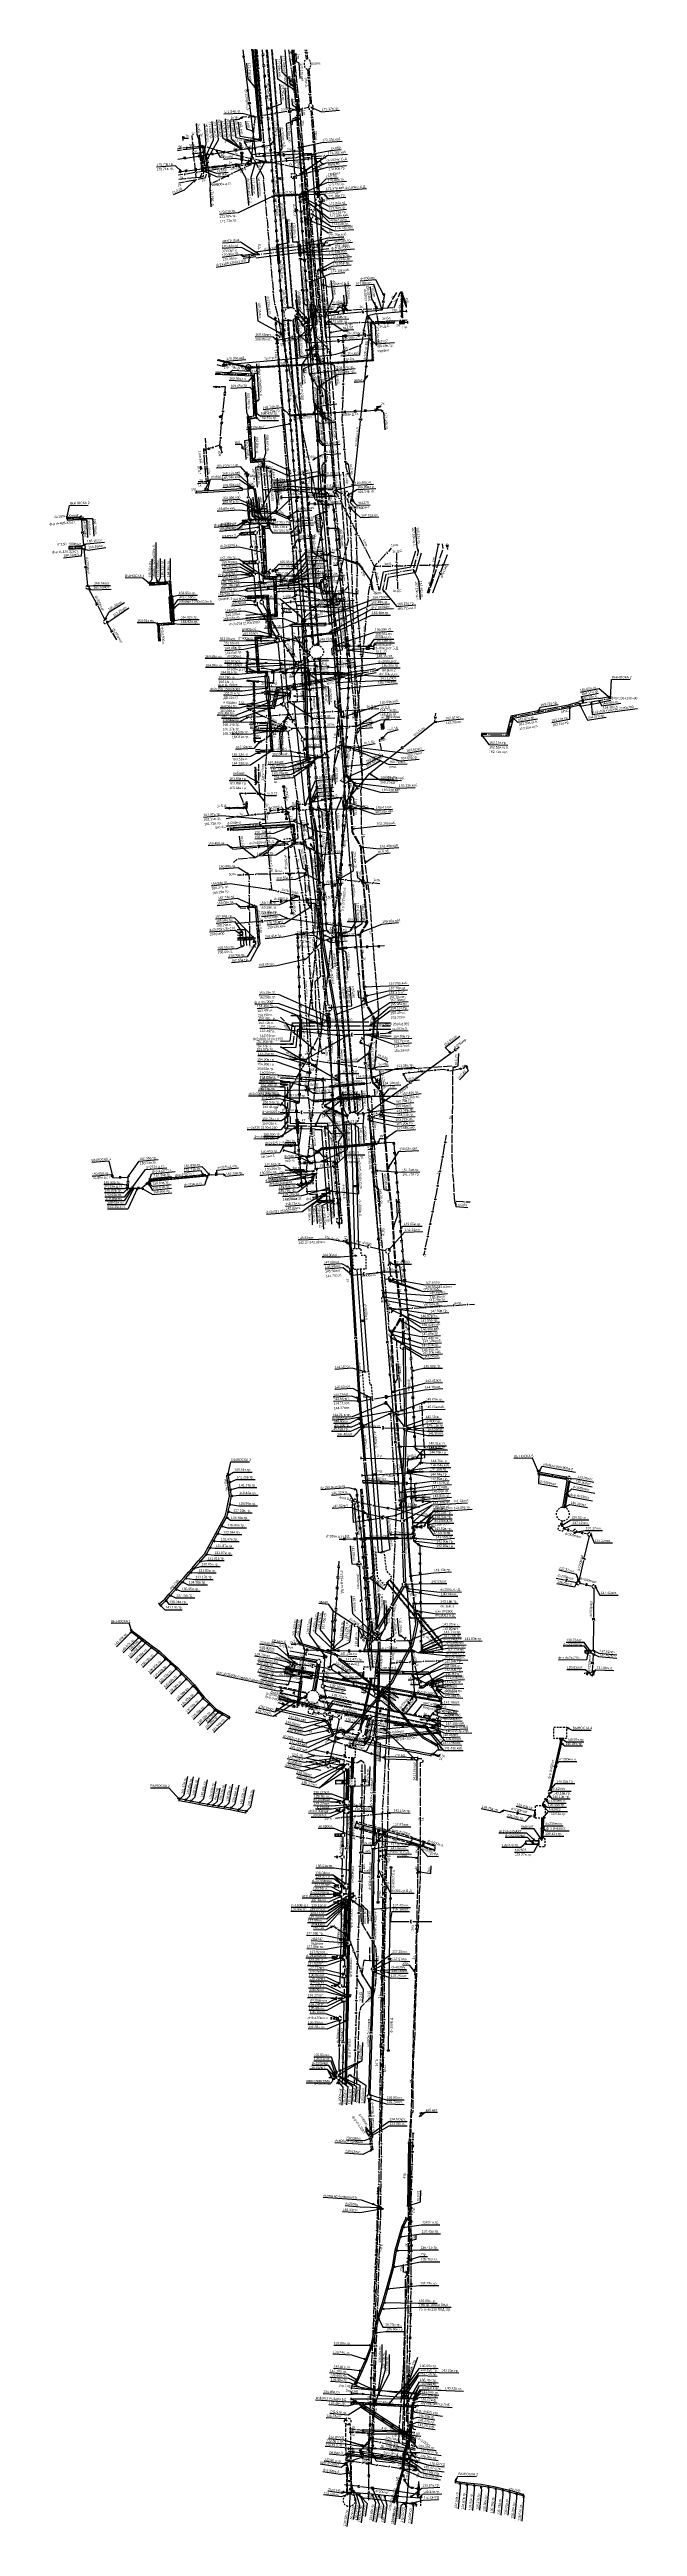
# Model space of a CAD drawing. Header units: metres. Extents: x -3947 to -3704, y 4976 to 6609.
# Drawn here: x -3947 to -3704, y 4976 to 6000 of the extents above; entities that cross this region are included whole.
import ezdxf
from ezdxf.enums import TextEntityAlignment as Align

# ---------------------------------------------------------------- set-up
doc = ezdxf.new("R2010")
doc.units = ezdxf.units.M
doc.header["$MEASUREMENT"] = 0
doc.linetypes.add('SHT', pattern=[2, 1.5, -0.5])
for name, color, linetype, lineweight in [('Водопровод', 7, 'Continuous', 25), ('Водосток', 7, 'Continuous', 25), ('Газопровод', 7, 'Continuous', 25), ('Кабели', 7, 'Continuous', 25), ('Кабель защиты', 7, 'Continuous', 25), ('Кабель связи', 7, 'Continuous', 25), ('Кабель электрический', 7, 'Continuous', 25), ('Канализация самотёчная', 7, 'Continuous', 25), ('Подземные коммуникации', 7, 'Continuous', 25), ('Промводопровод', 7, 'Continuous', 25), ('Теплосеть', 7, 'Continuous', 25)]:
    doc.layers.add(name, color=color, linetype=linetype, lineweight=lineweight)
doc.styles.add('Russian', font='RUSSIAN_1251.shx', dxfattribs={"width": 0.8, "height": 1})
doc.styles.add('Style-RUSSIAN_1251', font='RUSSIAN_1251.shx')
doc.styles.add('Style-RUSSIAN_1251 I 0.00000', font='RUSSIAN_1251.shx')
doc.styles.add('Style-RUSSIAN_1251 I 0.32289', font='RUSSIAN_1251.shx', dxfattribs={"oblique": 18.5})
doc.linetypes.add('Kn', pattern='A,-1.75,[110,dgnlstyle-500_multi_und.shx,S=0.007857,R=0,X=0,Y=0],-1.75', length=3.5)
doc.linetypes.add('Stok', pattern='A,-1.75,[108,dgnlstyle-500_multi_und.shx,S=0.007373,R=0,X=0,Y=0],-1.75', length=3.5)
doc.linetypes.add('Vod', pattern='A,-1.75,[107,dgnlstyle-500_multi_und.shx,S=0.007913,R=0,X=0,Y=0],-1.75', length=3.5)

msp = doc.modelspace()

# ---------------------------------------------------------------- hatches: boundary and pattern name
at = {"layer": 'Водопровод', "linetype": 'Continuous'}
msp.add_hatch(color=256, dxfattribs=at).paths.add_polyline_path([(-3786.3, 5321.9), (-3785.9, 5322.5), (-3785.6, 5321.8)])
at = {"layer": 'Газопровод', "linetype": 'Continuous'}
for points in [[(-3843, 5542.6), (-3842.4, 5542.9), (-3842.4, 5542.2)], [(-3842, 5542.6), (-3842.6, 5542.2), (-3842.6, 5543)], [(-3810.5, 5548.1), (-3809.9, 5548.5), (-3809.9, 5547.7)], [(-3913.6, 5529.4), (-3912.9, 5529.8), (-3912.9, 5529.1)], [(-3912.5, 5529.5), (-3913.1, 5529.1), (-3913.2, 5529.8)], [(-3881.1, 5534.9), (-3880.5, 5535.3), (-3880.4, 5534.6)], [(-3791.1, 5390.6), (-3791.4, 5391.3), (-3790.7, 5391.2)], [(-3793.7, 5340.2), (-3794, 5340.8), (-3793.3, 5340.8)]]:
    msp.add_hatch(color=256, dxfattribs=at).paths.add_polyline_path(points)
at = {"layer": 'Кабель защиты', "linetype": 'Continuous'}
h = msp.add_hatch(color=256, dxfattribs=at)
edge = h.paths.add_edge_path()
edge.add_arc((-3865.1, 5868.6), 1.45, 337.5928, 697.5928)
edge = h.paths.add_edge_path(flags=16)
edge.add_arc((-3865.1, 5868.6), 0.95, 337.5928, 697.5928)
h = msp.add_hatch(color=256, dxfattribs=at)
edge = h.paths.add_edge_path()
edge.add_arc((-3865.1, 5868.6), 0.45, 0, 360)

# ---------------------------------------------------------------- linework, layer by layer
at = {"layer": 'Водопровод', "linetype": 'Continuous'}
for p, q in [((-3867.4, 6000), (-3864.8, 5978.7)), ((-3850, 6000), (-3848.1, 5975.1)), ((-3866.7, 5996.8), (-3867.5, 5997.3)), ((-3866.7, 5997.4), (-3867.4, 5996.6)), ((-3865, 5982.9), (-3865.8, 5983.4)), ((-3865, 5983.5), (-3865.7, 5982.8)), ((-3864.3, 5978.2), (-3865.2, 5978.1)), ((-3865.2, 5978.1), (-3865.2, 5977.8)), ((-3864.7, 5978.2), (-3864.7, 5977.9)), ((-3864.6, 5977.2), (-3862, 5955.9)), ((-3847.6, 5974.6), (-3848.6, 5974.6)), ((-3848.5, 5974.6), (-3848.5, 5974.2)), ((-3848, 5974.6), (-3848, 5974.3)), ((-3848, 5973.7), (-3846.1, 5948.8)), ((-3862, 5958.7), (-3862.8, 5959.2)), ((-3862, 5959.3), (-3862.7, 5958.5)), ((-3862, 5955.9), (-3851.4, 5956.6)), ((-3859.3, 5956.5), (-3858.6, 5955.7)), ((-3858.7, 5956.5), (-3859.3, 5955.7)), ((-3853, 5956.5), (-3852.7, 5957.4)), ((-3853, 5956.5), (-3852.3, 5957.1)), ((-3852.6, 5956.9), (-3851.9, 5956.2)), ((-3852, 5956.9), (-3852.5, 5956.1)), ((-3850.9, 5957.1), (-3850.8, 5956.1)), ((-3850.8, 5956.7), (-3850.5, 5956.7)), ((-3850.8, 5956.2), (-3850.4, 5956.2)), ((-3849.9, 5956.7), (-3839.2, 5957.3)), ((-3847.3, 5948.8), (-3846.9, 5948.8)), ((-3847.3, 5948.4), (-3847.3, 5948.8)), ((-3845.3, 5948.6), (-3845.3, 5947.8)), ((-3839.2, 5957.3), (-3836.3, 5920)), ((-3838.7, 5950.5), (-3838, 5951.1)), ((-3838.7, 5950.5), (-3837.8, 5950.7)), ((-3847.3, 5947), (-3847.3, 5947.9)), ((-3846.6, 5947.4), (-3845.8, 5947.9)), ((-3846.6, 5947.4), (-3845.7, 5947.5)), ((-3846.2, 5946.8), (-3845.3, 5934.3)), ((-3837.9, 5940.7), (-3837.1, 5941.1)), ((-3837.9, 5940.7), (-3837, 5940.6)), ((-3844.7, 5933.8), (-3845.7, 5933.8)), ((-3845.7, 5933.8), (-3845.7, 5933.4)), ((-3845.2, 5933.8), (-3845.2, 5933.5)), ((-3845.2, 5932.8), (-3844.2, 5920.4)), ((-3836.7, 5929.5), (-3837.5, 5930.1)), ((-3836.7, 5930.1), (-3837.4, 5929.5)), ((-3844.2, 5920.4), (-3845.1, 5920.6)), ((-3844.2, 5920.4), (-3845.1, 5920.1)), ((-3844.2, 5920.4), (-3844.2, 5919.7)), ((-3844.1, 5919.5), (-3844, 5917.9)), ((-3835.8, 5919.5), (-3836.8, 5919.5)), ((-3836.7, 5919.5), (-3836.7, 5919.1)), ((-3836.2, 5919.5), (-3836.2, 5919.2)), ((-3836.2, 5918.5), (-3833.2, 5881.2)), ((-3843.5, 5917.4), (-3844.5, 5917.4)), ((-3844.4, 5917.4), (-3844.4, 5917)), ((-3843.2, 5913.7), (-3844.2, 5913.6)), ((-3844.2, 5913.6), (-3844.1, 5913.4)), ((-3843.9, 5917.4), (-3843.9, 5917.1)), ((-3843.9, 5916.4), (-3843.8, 5914.9)), ((-3843.8, 5914.9), (-3843.7, 5914.2)), ((-3843.7, 5913.4), (-3842.8, 5913.7)), ((-3843.7, 5913.7), (-3843.6, 5913.4)), ((-3843.7, 5913.4), (-3842.8, 5913.2)), ((-3843.7, 5913.4), (-3842.8, 5901.4)), ((-3843.3, 5916.1), (-3842.5, 5916.4)), ((-3843.3, 5916.1), (-3842.4, 5915.9)), ((-3843.2, 5913.7), (-3843.2, 5913.5)), ((-3842.3, 5900.9), (-3843.3, 5900.8)), ((-3843.3, 5900.8), (-3843.2, 5900.4)), ((-3842.8, 5900.8), (-3842.7, 5900.5)), ((-3842.7, 5899.9), (-3841.9, 5887.8)), ((-3835, 5903.2), (-3834.2, 5902.6)), ((-3835, 5903.2), (-3834, 5903.1)), ((-3843.2, 5887.8), (-3842.7, 5887.8)), ((-3843.1, 5887.3), (-3843.2, 5887.8)), ((-3841.9, 5887.8), (-3842.6, 5888.4)), ((-3841.9, 5887.8), (-3842.2, 5888.7)), ((-3842, 5886.6), (-3841.5, 5887.5)), ((-3842, 5886.6), (-3841.2, 5887.1)), ((-3841.1, 5887.6), (-3841.1, 5886.7)), ((-3815.8, 5889.6), (-3816.2, 5895.5)), ((-3816.2, 5888.6), (-3815.2, 5888.7)), ((-3815.7, 5888.6), (-3815.8, 5888.9)), ((-3815.2, 5882.2), (-3815.7, 5888.1)), ((-3815.2, 5888.7), (-3815.3, 5889)), ((-3843, 5886), (-3843.1, 5886.8)), ((-3842, 5885.7), (-3842.7, 5886.3)), ((-3842, 5885.7), (-3842.3, 5886.6)), ((-3842, 5885.7), (-3841, 5876.6)), ((-3840.5, 5882.5), (-3841.5, 5882.4)), ((-3841.5, 5882.4), (-3841.4, 5882.1)), ((-3840.7, 5878.8), (-3841.5, 5879.3)), ((-3841.3, 5885.7), (-3840.4, 5886.1)), ((-3841.3, 5885.7), (-3840.4, 5885.6)), ((-3841.3, 5885.7), (-3841.1, 5883)), ((-3840.7, 5878.8), (-3841.2, 5879.6)), ((-3841, 5882.5), (-3840.9, 5882.2)), ((-3840.9, 5881.5), (-3840.7, 5878.8)), ((-3840.7, 5878.8), (-3828.7, 5879.7)), ((-3833.2, 5881.2), (-3825.7, 5881.6)), ((-3828.2, 5880.2), (-3828.1, 5879.2)), ((-3828.1, 5879.7), (-3827.8, 5879.7)), ((-3828.1, 5879.2), (-3827.7, 5879.3)), ((-3827.2, 5879.8), (-3815.1, 5880.6)), ((-3825.9, 5882), (-3825.2, 5881.2)), ((-3825.3, 5882), (-3825.8, 5881.2)), ((-3825.2, 5882.2), (-3825.1, 5881.2)), ((-3825.1, 5881.7), (-3824.8, 5881.7)), ((-3825.1, 5881.2), (-3824.8, 5881.2)), ((-3824.2, 5881.7), (-3816.6, 5882.1)), ((-3820, 5882.3), (-3819.3, 5881.5)), ((-3819.4, 5882.3), (-3819.9, 5881.5)), ((-3818.6, 5847.9), (-3815.1, 5880.6)), ((-3815.7, 5881.8), (-3814.7, 5881.9)), ((-3815.2, 5881.8), (-3815.3, 5882.2)), ((-3815.1, 5880.6), (-3815.2, 5881.3)), ((-3815.1, 5880.6), (-3814.6, 5879.8)), ((-3815.1, 5880.6), (-3814.3, 5880.2)), ((-3814.7, 5881.9), (-3814.8, 5882.2)), ((-3840.5, 5876.1), (-3841.5, 5876)), ((-3841.5, 5876), (-3841.4, 5875.6)), ((-3841, 5876), (-3840.1, 5876.3)), ((-3841, 5876.1), (-3840.9, 5875.7)), ((-3841, 5876), (-3840.1, 5875.8)), ((-3840.9, 5875.1), (-3840, 5866)), ((-3816.8, 5868.9), (-3815.9, 5869.4)), ((-3816.7, 5869.5), (-3816, 5868.8)), ((-3840, 5866), (-3839.1, 5866.4)), ((-3840, 5866), (-3839, 5865.9)), ((-3840, 5866), (-3838.6, 5863.9)), ((-3837.9, 5863.7), (-3838.8, 5863.2)), ((-3838.8, 5863.2), (-3838.6, 5862.9)), ((-3838.3, 5863.5), (-3838.2, 5863.2)), ((-3837.8, 5862.6), (-3836.5, 5860.6)), ((-3836.5, 5860.3), (-3836.9, 5859.4)), ((-3836.5, 5860.6), (-3835.9, 5861.2)), ((-3836.5, 5860.6), (-3835.6, 5860.8)), ((-3836.5, 5860.6), (-3836.4, 5839.2)), ((-3836.5, 5860.3), (-3836.4, 5859.4)), ((-3822.2, 5813.8), (-3818.7, 5846.4)), ((-3819.2, 5847), (-3818.2, 5846.9)), ((-3818.7, 5847), (-3818.7, 5847.3)), ((-3818.2, 5846.9), (-3818.2, 5847.3)), ((-3835.9, 5838.7), (-3836.9, 5838.7)), ((-3836.8, 5838.7), (-3836.8, 5838.3)), ((-3836.4, 5837.7), (-3836.2, 5816.4)), ((-3836.3, 5838.7), (-3836.3, 5838.3)), ((-3844.9, 5815.6), (-3844.9, 5814.6)), ((-3840.1, 5815.6), (-3840.7, 5814.8)), ((-3840.7, 5815.5), (-3840.1, 5814.8)), ((-3837.7, 5815.2), (-3838.4, 5815.9)), ((-3837.7, 5815.2), (-3837.9, 5816.1)), ((-3836.4, 5816.4), (-3837.2, 5816.4)), ((-3836.3, 5815.3), (-3835.4, 5815.6)), ((-3836.3, 5815.3), (-3835.4, 5815.1)), ((-3836.2, 5816.4), (-3835.9, 5817.2)), ((-3836.2, 5816.4), (-3835.5, 5816.9)), ((-3835.5, 5816.4), (-3835.9, 5816.4)), ((-3835.5, 5815.9), (-3835.5, 5816.4)), ((-3835.5, 5814.6), (-3835.5, 5815.4)), ((-3851.7, 5814.9), (-3845.5, 5815.1)), ((-3844.9, 5815.1), (-3844.6, 5815.1)), ((-3844.9, 5814.6), (-3844.5, 5814.6)), ((-3844, 5815.1), (-3837.7, 5815.2)), ((-3837.7, 5815), (-3837.7, 5814.2)), ((-3837.5, 5813.9), (-3836.6, 5813.9)), ((-3836.2, 5813.9), (-3835.8, 5813.1)), ((-3836.2, 5813.9), (-3835.4, 5813.5)), ((-3836.2, 5813.9), (-3834.9, 5798.3)), ((-3822.2, 5813.8), (-3821.7, 5813)), ((-3822.2, 5813.8), (-3821.4, 5813.3)), ((-3834.3, 5797.8), (-3835.3, 5797.7)), ((-3835.3, 5797.7), (-3835.2, 5797.4)), ((-3834.8, 5797.8), (-3834.7, 5797.4)), ((-3834.7, 5796.8), (-3833.4, 5781.2)), ((-3865.7, 5776.7), (-3866.6, 5776.8)), ((-3865.7, 5776.7), (-3866.5, 5776.3)), ((-3865.7, 5777.2), (-3857.9, 5777.9)), ((-3865.6, 5776.2), (-3857.8, 5776.9)), ((-3857.3, 5777.9), (-3857.3, 5776.9)), ((-3857.3, 5777.4), (-3857, 5777.5)), ((-3857.3, 5776.9), (-3856.9, 5777)), ((-3856.4, 5778), (-3848.6, 5778.6)), ((-3856.3, 5777), (-3848.5, 5777.6)), ((-3848.5, 5778.1), (-3848.6, 5779.1)), ((-3848.6, 5778.6), (-3843, 5779)), ((-3848.5, 5778.1), (-3848.1, 5779)), ((-3848.5, 5777.6), (-3842.8, 5778)), ((-3842.4, 5779), (-3842.3, 5778)), ((-3842.4, 5778.5), (-3842, 5778.6)), ((-3842.3, 5778), (-3842, 5778.1)), ((-3841.5, 5779.1), (-3836, 5779.4)), ((-3841.3, 5778.1), (-3835.6, 5778.4)), ((-3836, 5779.4), (-3835.7, 5779.7)), ((-3835.8, 5778.9), (-3835.8, 5778)), ((-3835.8, 5778.9), (-3835.3, 5778.1)), ((-3835.7, 5779.7), (-3835.1, 5779.8)), ((-3835.6, 5778.4), (-3835.2, 5778.8)), ((-3835.4, 5779.2), (-3835.4, 5778.3)), ((-3835.4, 5779.2), (-3834.9, 5778.5)), ((-3835.2, 5779.9), (-3835.2, 5780.7)), ((-3835.2, 5778.8), (-3835.1, 5778.8)), ((-3835.1, 5781), (-3834.3, 5781.1)), ((-3835.1, 5779.3), (-3834.9, 5780.2)), ((-3835.1, 5779.3), (-3834.4, 5779.9)), ((-3835, 5777.7), (-3835, 5778.1)), ((-3834.6, 5777.7), (-3835, 5777.7)), ((-3833.3, 5777.8), (-3834.1, 5777.8)), ((-3833.8, 5781.1), (-3833, 5781.2)), ((-3833.1, 5777.8), (-3832.5, 5771)), ((-3832.7, 5781), (-3832.7, 5780.2)), ((-3832.6, 5779.7), (-3832.6, 5778.9)), ((-3831.9, 5770.5), (-3832.9, 5770.4)), ((-3832.9, 5770.4), (-3832.9, 5770)), ((-3832.4, 5770.4), (-3832.4, 5770.1)), ((-3832.3, 5769.5), (-3831.7, 5762.6)), ((-3847.1, 5762.1), (-3848.1, 5762.1)), ((-3847.1, 5762.1), (-3847.9, 5761.6)), ((-3841, 5762.3), (-3847.1, 5762.1)), ((-3847.1, 5762.1), (-3846.6, 5750.8)), ((-3844.6, 5762.6), (-3845.6, 5762.7)), ((-3844.6, 5762.6), (-3845.4, 5763.2)), ((-3840.1, 5762.8), (-3840.4, 5762.8)), ((-3840, 5762.3), (-3840.4, 5762.3)), ((-3840, 5761.8), (-3840.1, 5762.8)), ((-3833.4, 5762.5), (-3839.5, 5762.3)), ((-3833, 5763), (-3833.4, 5763)), ((-3833, 5762.5), (-3833.3, 5762.5)), ((-3833, 5762), (-3833, 5763)), ((-3831.7, 5762.6), (-3832.4, 5762.6)), ((-3831.7, 5762.6), (-3831, 5763.2)), ((-3831.7, 5762.6), (-3830.8, 5762.7)), ((-3846.1, 5750.3), (-3847.1, 5750.3)), ((-3847.1, 5750.3), (-3847.1, 5749.9)), ((-3846.6, 5750.3), (-3846.6, 5750)), ((-3846.6, 5749.3), (-3846.1, 5738.1)), ((-3858.6, 5734.2), (-3859.5, 5734.4)), ((-3858.6, 5734.2), (-3859.5, 5733.9)), ((-3858.7, 5734.7), (-3858, 5734.7)), ((-3858.6, 5733.8), (-3857.9, 5733.7)), ((-3857.3, 5734.7), (-3857.4, 5733.7)), ((-3857.4, 5734.2), (-3857.1, 5734.2)), ((-3857.4, 5733.7), (-3857.1, 5733.7)), ((-3856.8, 5734.6), (-3854, 5734.4)), ((-3856.8, 5733.7), (-3854.1, 5733.5)), ((-3853.5, 5734.4), (-3853.5, 5733.4)), ((-3853.5, 5733.9), (-3853.2, 5733.9)), ((-3853.5, 5733.4), (-3853.2, 5733.4)), ((-3852.6, 5733.4), (-3849.8, 5733.2)), ((-3852.5, 5734.3), (-3849.8, 5734.1)), ((-3849.8, 5734.1), (-3849.1, 5734)), ((-3848, 5733.5), (-3848.9, 5733.4)), ((-3848, 5733.5), (-3848.7, 5733)), ((-3848.5, 5734), (-3848.6, 5733.1)), ((-3848.6, 5733.6), (-3848.3, 5733.6)), ((-3848.1, 5735.4), (-3847.7, 5735.4)), ((-3848.1, 5735), (-3848.1, 5735.4)), ((-3848, 5733.8), (-3848, 5734.5)), ((-3846.5, 5736.5), (-3847.4, 5736.3)), ((-3846.5, 5736.5), (-3847.3, 5736.8)), ((-3847.2, 5735.4), (-3846.5, 5735.5)), ((-3845.6, 5736.9), (-3846.6, 5736.8)), ((-3846.5, 5736.8), (-3846.5, 5736.5)), ((-3846.1, 5738.1), (-3846.1, 5737.4)), ((-3846, 5736.8), (-3846, 5736.5)), ((-3846, 5735.9), (-3846, 5735.5)), ((-3846, 5735.5), (-3845.1, 5735.8)), ((-3846, 5735.5), (-3845.1, 5735.3)), ((-3845.1, 5735.2), (-3845.1, 5734.5)), ((-3845.1, 5734), (-3845, 5733.2)), ((-3849.8, 5733.2), (-3849.1, 5733.1)), ((-3848.6, 5733.1), (-3848.2, 5733.1)), ((-3847.9, 5732.6), (-3848, 5733.3)), ((-3847.9, 5731.4), (-3847.9, 5732.1)), ((-3846.4, 5730.5), (-3847.1, 5730.5)), ((-3846.5, 5732.9), (-3845.6, 5733.1)), ((-3846.5, 5732.9), (-3845.6, 5732.6)), ((-3846.3, 5730.5), (-3845.4, 5730.8)), ((-3846.3, 5730.5), (-3845.4, 5730.3)), ((-3846.3, 5730.5), (-3844.2, 5710.1)), ((-3845.1, 5730.6), (-3845.9, 5730.5)), ((-3845, 5732.7), (-3845, 5732)), ((-3844.9, 5731.5), (-3844.9, 5730.8)), ((-3843.6, 5709.6), (-3844.6, 5709.5)), ((-3844.6, 5709.5), (-3844.6, 5709.2)), ((-3844.1, 5709.6), (-3844.1, 5709.2)), ((-3844, 5708.6), (-3841.9, 5688.2)), ((-3850.7, 5693.4), (-3850, 5694.1)), ((-3850.7, 5693.9), (-3849.9, 5693.4)), ((-3850.1, 5691.6), (-3850.5, 5695.6)), ((-3856.2, 5685.6), (-3853.6, 5685.8)), ((-3853.1, 5686.3), (-3853, 5685.3)), ((-3853.1, 5685.9), (-3852.8, 5685.9)), ((-3853, 5685.4), (-3852.7, 5685.4)), ((-3852.1, 5685.9), (-3849.5, 5686.1)), ((-3850.7, 5686.4), (-3851.3, 5685.6)), ((-3851.3, 5686.3), (-3850.6, 5685.6)), ((-3850.5, 5690.6), (-3849.5, 5690.7)), ((-3850, 5690.6), (-3850.1, 5691)), ((-3849.5, 5686.1), (-3849.9, 5690.1)), ((-3849.9, 5685.4), (-3849, 5684.8)), ((-3849.9, 5683.8), (-3848.9, 5683.9)), ((-3849.8, 5684.8), (-3849.1, 5685.4)), ((-3849.5, 5690.7), (-3849.6, 5691.1)), ((-3849.5, 5686.1), (-3848.9, 5686.8)), ((-3849.5, 5686.1), (-3848.6, 5686.3)), ((-3849.5, 5686.1), (-3847.4, 5686.2)), ((-3849.5, 5684.8), (-3849.5, 5686.1)), ((-3849.4, 5683.8), (-3849.4, 5684.2)), ((-3849.3, 5682), (-3849.4, 5683.3)), ((-3848.9, 5683.9), (-3848.9, 5684.2)), ((-3846.9, 5686.8), (-3846.8, 5685.8)), ((-3846.9, 5686.3), (-3846.5, 5686.3)), ((-3846.8, 5685.8), (-3846.5, 5685.8)), ((-3845.9, 5686.4), (-3843.8, 5686.5)), ((-3845.4, 5686.8), (-3844.7, 5686)), ((-3844.8, 5686.8), (-3845.3, 5686)), ((-3843.9, 5688.1), (-3843.5, 5688.1)), ((-3843.9, 5687.7), (-3843.9, 5688.1)), ((-3843, 5688.1), (-3842.3, 5688.2)), ((-3842, 5685.7), (-3842.8, 5685.7)), ((-3841.8, 5688.2), (-3841, 5688.3)), ((-3841.7, 5687.5), (-3841.6, 5688.4)), ((-3841.7, 5687.5), (-3841.1, 5688.2)), ((-3841.6, 5685.7), (-3841, 5680.5)), ((-3840.8, 5685.8), (-3841.5, 5685.8)), ((-3840, 5687.5), (-3840, 5686.8)), ((-3839.9, 5686.4), (-3839.3, 5686.3)), ((-3838.6, 5686.7), (-3838.8, 5685.7)), ((-3838.8, 5685.8), (-3838.4, 5685.7)), ((-3838.7, 5686.3), (-3838.4, 5686.2)), ((-3837.8, 5686.1), (-3837.6, 5686.1)), ((-3837.6, 5686.1), (-3826.1, 5686.2)), ((-3837.6, 5686.1), (-3836.8, 5685.6)), ((-3837.6, 5686.1), (-3836.7, 5686.1)), ((-3825.6, 5686.7), (-3825.6, 5685.7)), ((-3825.6, 5686.3), (-3825.3, 5686.3)), ((-3825.6, 5685.8), (-3825.2, 5685.8)), ((-3824.6, 5686.3), (-3813.2, 5686.4)), ((-3873.9, 5678.1), (-3873.2, 5678.1)), ((-3873.9, 5677.5), (-3873.2, 5677.5)), ((-3872.7, 5678.4), (-3872.6, 5677.4)), ((-3872.7, 5677.9), (-3872.4, 5677.9)), ((-3872.6, 5677.4), (-3872.3, 5677.4)), ((-3871.7, 5678.2), (-3871.6, 5678.2)), ((-3871.7, 5677.6), (-3871.6, 5677.6)), ((-3871.6, 5678.2), (-3859.6, 5678.9)), ((-3871.6, 5677.6), (-3859.9, 5678.3)), ((-3859.3, 5679.2), (-3859.2, 5678.2)), ((-3859.2, 5678.7), (-3858.9, 5678.7)), ((-3859.2, 5678.2), (-3858.8, 5678.2)), ((-3858.4, 5678.4), (-3846.7, 5679.1)), ((-3858.1, 5679), (-3846.2, 5679.7)), ((-3850.3, 5673.7), (-3849.9, 5673.8)), ((-3850.2, 5673.4), (-3850.3, 5673.7)), ((-3850.1, 5672.1), (-3850.2, 5672.9)), ((-3848.5, 5671.4), (-3849.2, 5672)), ((-3848.2, 5673.9), (-3847.5, 5674)), ((-3846.4, 5679.4), (-3847.4, 5679.3)), ((-3847.3, 5673.6), (-3847.2, 5672.9)), ((-3846.4, 5679.4), (-3847.2, 5678.8)), ((-3847.2, 5672.4), (-3847.1, 5671.7)), ((-3846, 5672), (-3846.9, 5671.8)), ((-3846.7, 5679.1), (-3846.5, 5676.3)), ((-3845.7, 5676), (-3846.7, 5675.9)), ((-3846.7, 5675.9), (-3846.7, 5675.6)), ((-3846, 5672), (-3846.6, 5671.4)), ((-3846.5, 5674.8), (-3846.3, 5672.1)), ((-3846.2, 5675.9), (-3846.2, 5675.6)), ((-3846.2, 5679.7), (-3846, 5676.6)), ((-3846, 5672.4), (-3844.4, 5672.5)), ((-3845.9, 5675.1), (-3845.7, 5672)), ((-3843.8, 5672.6), (-3843.8, 5671.6)), ((-3843.8, 5672.1), (-3843.5, 5672.2)), ((-3843.7, 5672.1), (-3843, 5671.5)), ((-3843.7, 5672.1), (-3842.7, 5671.9)), ((-3842.9, 5672.5), (-3841.3, 5672.6)), ((-3841.3, 5672.2), (-3842, 5672.8)), ((-3841.3, 5672.2), (-3841.6, 5673.1)), ((-3840.4, 5680.1), (-3841.4, 5679.9)), ((-3841.4, 5679.9), (-3841.3, 5679.6)), ((-3841.4, 5673.7), (-3841.1, 5673.8)), ((-3841.4, 5673.4), (-3841.4, 5673.7)), ((-3840.9, 5680), (-3840.8, 5679.7)), ((-3840.8, 5679.1), (-3840.1, 5673.9)), ((-3840.1, 5673.9), (-3839.6, 5674.6)), ((-3840.1, 5673.9), (-3839.3, 5674.2)), ((-3839.4, 5673.9), (-3838.7, 5674)), ((-3838.4, 5673.8), (-3838.3, 5673.1)), ((-3838.3, 5672.6), (-3838.2, 5671.9)), ((-3871.7, 5669.9), (-3872.6, 5670.2)), ((-3871.7, 5669.9), (-3872.4, 5670.6)), ((-3871.8, 5670.2), (-3861.7, 5671)), ((-3871.7, 5669.6), (-3861.6, 5670.4)), ((-3861.2, 5671.2), (-3861.1, 5670.2)), ((-3861.1, 5670.8), (-3860.8, 5670.8)), ((-3861.1, 5670.3), (-3860.7, 5670.3)), ((-3860.2, 5671.1), (-3850.1, 5671.9)), ((-3860.1, 5670.5), (-3850.1, 5671.3)), ((-3854.4, 5671.6), (-3853.7, 5670.9)), ((-3853.8, 5671.7), (-3854.3, 5670.8)), ((-3848.5, 5671.4), (-3849.4, 5671.6)), ((-3848.7, 5665.8), (-3847.9, 5666.5)), ((-3848.7, 5666.4), (-3847.9, 5665.8)), ((-3848, 5660), (-3848.5, 5670.1)), ((-3847.3, 5670.2), (-3848, 5670.2)), ((-3847.1, 5671.2), (-3847, 5670.5)), ((-3846, 5671.7), (-3844.4, 5671.7)), ((-3843.8, 5671.6), (-3843.5, 5671.7)), ((-3842.9, 5671.7), (-3841.2, 5671.8)), ((-3841.1, 5671), (-3841.2, 5671.7)), ((-3841, 5669.8), (-3841.1, 5670.5)), ((-3840, 5669.6), (-3840.7, 5669.6)), ((-3839.8, 5669.7), (-3839.9, 5668.7)), ((-3839.8, 5669.7), (-3839.4, 5668.8)), ((-3839.8, 5669.7), (-3836.1, 5638.1)), ((-3839.6, 5671.9), (-3839.3, 5671)), ((-3839.6, 5671.9), (-3838.9, 5671.3)), ((-3838.8, 5669.8), (-3839.5, 5669.7)), ((-3838.1, 5671.4), (-3838.1, 5670.7)), ((-3848.5, 5659), (-3847.5, 5659)), ((-3848, 5659), (-3848, 5659.3)), ((-3847.5, 5648.3), (-3848, 5658.5)), ((-3847.5, 5659), (-3847.5, 5659.4)), ((-3868.4, 5645.5), (-3869.2, 5645.9)), ((-3868.4, 5645.5), (-3868.9, 5646.3)), ((-3868.4, 5645.8), (-3865.8, 5646)), ((-3868.4, 5645.2), (-3866.1, 5645.3)), ((-3865.4, 5646.2), (-3865.4, 5645.2)), ((-3865.4, 5645.7), (-3865.1, 5645.7)), ((-3865.4, 5645.2), (-3865, 5645.2)), ((-3864.6, 5645.4), (-3862.3, 5645.6)), ((-3864.3, 5646), (-3861.7, 5646.2)), ((-3863.7, 5646.2), (-3863, 5645.4)), ((-3863.1, 5646.2), (-3863.7, 5645.4)), ((-3862, 5645.9), (-3862.9, 5646)), ((-3862, 5645.9), (-3862.7, 5646.5)), ((-3862.3, 5645.6), (-3861.7, 5638.6)), ((-3861.7, 5646.2), (-3861.1, 5639)), ((-3856, 5647.9), (-3852.5, 5648.1)), ((-3852, 5648.6), (-3851.9, 5647.6)), ((-3852, 5648.1), (-3851.7, 5648.2)), ((-3851.9, 5647.6), (-3851.6, 5647.7)), ((-3851, 5648.2), (-3847.5, 5648.3)), ((-3849.6, 5648.6), (-3848.9, 5647.9)), ((-3849, 5648.6), (-3849.6, 5647.8)), ((-3847.8, 5646.8), (-3847.1, 5647.4)), ((-3847.8, 5647.3), (-3847, 5646.8)), ((-3847.8, 5645.3), (-3846.8, 5645.4)), ((-3847.5, 5648.3), (-3847.3, 5649.2)), ((-3847.5, 5648.3), (-3846.9, 5649)), ((-3847.5, 5648.3), (-3841.4, 5648.6)), ((-3847.4, 5646.3), (-3847.5, 5648.3)), ((-3847.3, 5645.4), (-3847.3, 5645.7)), ((-3847.1, 5642.8), (-3847.2, 5644.8)), ((-3846.8, 5645.4), (-3846.9, 5645.8)), ((-3840.9, 5649.1), (-3840.8, 5648.2)), ((-3840.9, 5648.7), (-3840.5, 5648.7)), ((-3840.8, 5648.2), (-3840.5, 5648.2)), ((-3839.9, 5648.7), (-3833.8, 5649)), ((-3836.1, 5649.3), (-3836.7, 5648.4)), ((-3836.7, 5649.2), (-3836.1, 5648.5)), ((-3869.5, 5632.7), (-3867.3, 5632.8)), ((-3869.4, 5632.1), (-3867.2, 5632.2)), ((-3866.8, 5633), (-3866.7, 5632)), ((-3866.7, 5632.6), (-3866.4, 5632.6)), ((-3866.7, 5632.1), (-3866.3, 5632.1)), ((-3865.8, 5632.9), (-3863.6, 5633)), ((-3865.7, 5632.3), (-3863.5, 5632.4)), ((-3863.6, 5633), (-3862.9, 5633.1)), ((-3862.7, 5632.8), (-3863.5, 5633.2)), ((-3863.5, 5632.4), (-3863, 5632.5)), ((-3862.7, 5632.8), (-3863.2, 5633.6)), ((-3862.1, 5631.6), (-3863.1, 5631.5)), ((-3863.1, 5631.5), (-3863, 5631.1)), ((-3863, 5632.5), (-3862.9, 5631.8)), ((-3862.6, 5631.5), (-3862.5, 5631.2)), ((-3862.5, 5633.1), (-3862.4, 5632.3)), ((-3860.8, 5638.3), (-3861.8, 5638.2)), ((-3861.8, 5638.2), (-3861.8, 5637.9)), ((-3861.6, 5637.1), (-3861, 5630.2)), ((-3861.3, 5638.3), (-3861.3, 5638)), ((-3860.6, 5633.5), (-3861.3, 5632.8)), ((-3860.5, 5632.9), (-3861.3, 5633.5)), ((-3861, 5637.5), (-3860.4, 5630.3)), ((-3835.5, 5637.7), (-3836.5, 5637.5)), ((-3836.5, 5637.6), (-3836.4, 5637.2)), ((-3836, 5637.6), (-3835.9, 5637.3)), ((-3835.9, 5636.7), (-3832.2, 5605.1)), ((-3862.4, 5630.1), (-3863.1, 5629.4)), ((-3862.8, 5630.3), (-3862.7, 5630)), ((-3862.4, 5630.1), (-3862.7, 5629.2)), ((-3862.2, 5630.8), (-3862.1, 5630.1)), ((-3860.7, 5630.2), (-3861.3, 5629.5)), ((-3860.7, 5630.2), (-3860.9, 5629.3)), ((-3833.1, 5605), (-3832.7, 5605.1)), ((-3833.1, 5604.6), (-3833.1, 5605)), ((-3832.9, 5603.3), (-3833, 5604.1)), ((-3831.8, 5600.3), (-3832.7, 5600.5)), ((-3831.8, 5600.3), (-3832.5, 5600.9)), ((-3831.4, 5601.5), (-3832.4, 5601.5)), ((-3832.3, 5601.5), (-3832.3, 5601.1)), ((-3832, 5604.1), (-3831.2, 5604.4)), ((-3832, 5604.1), (-3831.1, 5603.9)), ((-3831.9, 5602.7), (-3831.9, 5602)), ((-3830.9, 5602.8), (-3831.8, 5602.7)), ((-3831.8, 5601.5), (-3831.8, 5601.2)), ((-3831.8, 5600.5), (-3831.8, 5600.3)), ((-3831.8, 5600.3), (-3831.8, 5600.1)), ((-3830.9, 5605.2), (-3830.8, 5604.4)), ((-3830.8, 5603.9), (-3830.7, 5603.1)), ((-3831.3, 5598), (-3832.3, 5598.1)), ((-3831.2, 5598.1), (-3832.2, 5598.1)), ((-3832.2, 5598.1), (-3832.2, 5597.7)), ((-3831.3, 5598), (-3832.1, 5598.5)), ((-3831.8, 5600.1), (-3831.7, 5598.6)), ((-3831.7, 5598.1), (-3831.7, 5597.8)), ((-3831.7, 5597.1), (-3831.6, 5595.7)), ((-3831.6, 5595.7), (-3830.5, 5568.6)), ((-3830, 5568.1), (-3831, 5568.1)), ((-3830.9, 5568.1), (-3830.9, 5567.7)), ((-3830.4, 5568.1), (-3830.4, 5567.8)), ((-3830.4, 5567.1), (-3829.3, 5540.1)), ((-3830.2, 5540), (-3829.8, 5540)), ((-3830.1, 5539.6), (-3830.2, 5540)), ((-3830.1, 5538.3), (-3830.1, 5539.1)), ((-3829.3, 5540.1), (-3828.5, 5540.1)), ((-3829.1, 5539.1), (-3828.6, 5539.9)), ((-3829.1, 5539.1), (-3828.3, 5539.5)), ((-3828.4, 5539.6), (-3828.4, 5538.9)), ((-3829.2, 5537.9), (-3830, 5537.9)), ((-3829.1, 5537.9), (-3828.5, 5528.2)), ((-3836.6, 5523.9), (-3835.7, 5523.9)), ((-3835.2, 5524.4), (-3835.1, 5523.4)), ((-3835.1, 5524), (-3834.8, 5524)), ((-3835.1, 5523.5), (-3834.8, 5523.5)), ((-3833.3, 5524), (-3834.2, 5523.9)), ((-3834.2, 5524), (-3833.3, 5524)), ((-3833.3, 5524), (-3834, 5523.4)), ((-3833.3, 5524), (-3832.2, 5524.1)), ((-3831.4, 5523.8), (-3832.4, 5523.6)), ((-3831.4, 5523.8), (-3832.1, 5523.2)), ((-3831.7, 5524.6), (-3831.6, 5523.6)), ((-3831.7, 5524.1), (-3831.3, 5524.1)), ((-3831.6, 5523.6), (-3831.3, 5523.7)), ((-3830.7, 5524.1), (-3829.6, 5524.2)), ((-3829.6, 5524.2), (-3830.4, 5523.7)), ((-3829.6, 5524.2), (-3830.1, 5523.4)), ((-3829.6, 5522.8), (-3829.6, 5523.2)), ((-3829.2, 5522.8), (-3829.6, 5522.8)), ((-3827.9, 5527.7), (-3828.9, 5527.6)), ((-3828.9, 5527.6), (-3828.9, 5527.3)), ((-3828.8, 5525.3), (-3828, 5525.3)), ((-3828, 5522.9), (-3828.7, 5522.9)), ((-3828.4, 5527.7), (-3828.4, 5527.3)), ((-3828.4, 5526.7), (-3827.7, 5517)), ((-3827.1, 5524.5), (-3827.1, 5523.8)), ((-3828.5, 5516.9), (-3828.1, 5516.9)), ((-3828.5, 5516.5), (-3828.5, 5516.9)), ((-3827.6, 5517), (-3826.7, 5517)), ((-3826.6, 5516.7), (-3826.5, 5515.8)), ((-3817.8, 5408.1), (-3811.3, 5407.9)), ((-3810.7, 5408.3), (-3810.7, 5407.3)), ((-3810.7, 5407.9), (-3810.4, 5407.9)), ((-3810.7, 5407.4), (-3810.4, 5407.4)), ((-3809.8, 5407.8), (-3803.2, 5407.6)), ((-3803.2, 5407.6), (-3800.6, 5407.5)), ((-3800, 5408), (-3800, 5407)), ((-3800, 5407.5), (-3799.7, 5407.5)), ((-3800, 5407), (-3799.7, 5407)), ((-3799.1, 5407.5), (-3796.4, 5407.4)), ((-3796.4, 5407.4), (-3795.5, 5407.7)), ((-3796.4, 5407.4), (-3795.5, 5407.2)), ((-3796.4, 5407.4), (-3796.3, 5404.6)), ((-3818.8, 5405), (-3816.4, 5369)), ((-3795.8, 5404), (-3796.8, 5404)), ((-3796.8, 5404), (-3796.8, 5403.7)), ((-3796.3, 5404), (-3796.3, 5403.7)), ((-3796.3, 5403.1), (-3796.2, 5400.3)), ((-3796.2, 5400.3), (-3795.4, 5400.6)), ((-3796.2, 5400.3), (-3795.3, 5400.1)), ((-3796.2, 5400.3), (-3793.7, 5400.2)), ((-3793.2, 5400.6), (-3793.2, 5399.7)), ((-3793.2, 5400.2), (-3792.9, 5400.2)), ((-3793.2, 5399.7), (-3792.9, 5399.7)), ((-3792.2, 5400.1), (-3789.8, 5400)), ((-3815.9, 5368.5), (-3816.9, 5368.5)), ((-3816.8, 5368.5), (-3816.8, 5368.1)), ((-3816.3, 5368.5), (-3816.3, 5368.2)), ((-3816.3, 5367.6), (-3813.8, 5331.6)), ((-3849.7, 5331), (-3844.5, 5330.1)), ((-3843.9, 5330.5), (-3844.1, 5329.5)), ((-3844.1, 5329.5), (-3843.7, 5329.5)), ((-3844, 5330), (-3843.7, 5330)), ((-3843.1, 5329.8), (-3837.9, 5328.9)), ((-3837.9, 5328.9), (-3838.9, 5328.8)), ((-3837.9, 5328.9), (-3838.8, 5329.3)), ((-3837.9, 5328.9), (-3828.4, 5329.1)), ((-3827.9, 5329.6), (-3827.9, 5328.6)), ((-3827.9, 5329.1), (-3827.5, 5329.1)), ((-3827.9, 5328.6), (-3827.5, 5328.6)), ((-3826.9, 5329.1), (-3817.4, 5329.2)), ((-3817.4, 5329.2), (-3818, 5328.5)), ((-3817.4, 5329.2), (-3817.6, 5328.3)), ((-3817.4, 5330.3), (-3817.4, 5331)), ((-3817.4, 5327.7), (-3817.4, 5328.5)), ((-3817.4, 5326.9), (-3817.4, 5327.2)), ((-3817, 5326.9), (-3817.4, 5326.9)), ((-3815.7, 5326.8), (-3816.5, 5326.9)), ((-3816.5, 5316.1), (-3814.4, 5325.2)), ((-3816.1, 5324.2), (-3816.5, 5323.3)), ((-3816.2, 5331.6), (-3815.4, 5331.6)), ((-3816.1, 5324.2), (-3816.1, 5323.2)), ((-3814.5, 5326.8), (-3815.2, 5326.8)), ((-3814.9, 5331.6), (-3814.2, 5331.6)), ((-3814.9, 5326.5), (-3813.9, 5326.4)), ((-3814.5, 5326.5), (-3814.4, 5326.8)), ((-3814.4, 5325.2), (-3814.4, 5325.9)), ((-3813.2, 5326.8), (-3814, 5326.8)), ((-3814, 5326.4), (-3813.9, 5326.8)), ((-3813.9, 5326.8), (-3813.9, 5326.8)), ((-3813.7, 5331.6), (-3812.9, 5331.6)), ((-3812, 5330.7), (-3812.1, 5330)), ((-3812.1, 5329.4), (-3802, 5329.1)), ((-3812.1, 5328.2), (-3812.1, 5327.4)), ((-3812, 5331.6), (-3811.4, 5331)), ((-3812, 5331.6), (-3811.1, 5331.4)), ((-3801.5, 5329.6), (-3801.5, 5328.6)), ((-3801.5, 5329.2), (-3801.2, 5329.2)), ((-3801.5, 5328.7), (-3801.1, 5328.7)), ((-3800.5, 5329.1), (-3790.5, 5328.9)), ((-3796.1, 5328.5), (-3795.4, 5329.1)), ((-3796.1, 5328.5), (-3795.2, 5328.7)), ((-3790.5, 5328.9), (-3789.7, 5329.4)), ((-3790.5, 5328.9), (-3789.6, 5328.9)), ((-3790.5, 5328.9), (-3789.4, 5326.8)), ((-3788.7, 5326.6), (-3789.5, 5326.1)), ((-3789.5, 5326.1), (-3789.3, 5325.8)), ((-3789.1, 5326.4), (-3788.9, 5326.1)), ((-3788.6, 5325.5), (-3787.5, 5323.5)), ((-3818.9, 5305.6), (-3816.8, 5314.7)), ((-3817.2, 5315.3), (-3816.2, 5315.1)), ((-3816.7, 5315.2), (-3816.7, 5315.5)), ((-3816.2, 5315.1), (-3816.2, 5315.5)), ((-3786.6, 5322.5), (-3787.6, 5322.2)), ((-3787.6, 5322.2), (-3787.5, 5321.8)), ((-3787.5, 5323.5), (-3786.6, 5323.6)), ((-3787.5, 5323.5), (-3786.6, 5323.1)), ((-3787.5, 5323.5), (-3787.3, 5322.8)), ((-3787.3, 5322.7), (-3786.7, 5322)), ((-3787.3, 5322.7), (-3786.4, 5322.4)), ((-3787.1, 5322.3), (-3787, 5322)), ((-3786.9, 5321.7), (-3786.3, 5321.9)), ((-3786.9, 5321.7), (-3786.5, 5320.8)), ((-3786.9, 5321.7), (-3786.1, 5321.2)), ((-3786.3, 5321.9), (-3785.6, 5322.2)), ((-3820.2, 5302.4), (-3819.4, 5303.5)), ((-3819.4, 5303.5), (-3819.2, 5304.2)), ((-3738.8, 5305.3), (-3738.8, 5306.1)), ((-3738.8, 5302.8), (-3738.8, 5303.5)), ((-3737.6, 5306.7), (-3736.9, 5306.7)), ((-3736.4, 5306.7), (-3735.6, 5306.7)), ((-3735.1, 5306.7), (-3734.3, 5306.6)), ((-3733.5, 5306.6), (-3732.8, 5306)), ((-3733.5, 5306.6), (-3732.5, 5306.4)), ((-3733.5, 5305.8), (-3733.5, 5305)), ((-3838, 5297.4), (-3833.2, 5296.3)), ((-3832.6, 5296.7), (-3832.8, 5295.7)), ((-3832.8, 5295.8), (-3832.4, 5295.7)), ((-3832.7, 5296.2), (-3832.3, 5296.2)), ((-3831.7, 5296), (-3826.9, 5294.9)), ((-3826.9, 5294.9), (-3826.2, 5294.9)), ((-3825.7, 5295.4), (-3825.7, 5294.4)), ((-3825.7, 5294.9), (-3825.4, 5294.9)), ((-3825.7, 5294.4), (-3825.4, 5294.4)), ((-3825, 5298.3), (-3825, 5299)), ((-3825, 5297.1), (-3825, 5297.8)), ((-3825, 5295.8), (-3825, 5296.6)), ((-3824.7, 5299.3), (-3824, 5299.3)), ((-3823.1, 5294), (-3823.9, 5294)), ((-3823.5, 5299.2), (-3822.8, 5299.2)), ((-3822.1, 5290.6), (-3822, 5294)), ((-3821.9, 5300), (-3821.1, 5301.1)), ((-3821.9, 5299.2), (-3821.9, 5299.9)), ((-3821.1, 5294), (-3821.4, 5294)), ((-3821.2, 5301.9), (-3820.4, 5301.3)), ((-3821, 5294.4), (-3821.1, 5294)), ((-3821, 5298), (-3821, 5297.3)), ((-3821, 5296.8), (-3821, 5296.1)), ((-3821, 5295.6), (-3821, 5294.9)), ((-3820.8, 5301.6), (-3820.6, 5301.9)), ((-3820.4, 5301.3), (-3820.2, 5301.6)), ((-3738.8, 5301.9), (-3738.8, 5302.3)), ((-3738.4, 5301.9), (-3738.8, 5301.9)), ((-3737.2, 5301.9), (-3737.9, 5301.9)), ((-3737.9, 5291.2), (-3735.9, 5300.2)), ((-3735.9, 5301.9), (-3736.7, 5301.9)), ((-3736.3, 5301.5), (-3735.3, 5301.5)), ((-3735.9, 5301.5), (-3735.9, 5301.8)), ((-3735.9, 5300.2), (-3735.8, 5300.9)), ((-3735.9, 5300.2), (-3735.3, 5299.5)), ((-3735.9, 5300.2), (-3735, 5299.9)), ((-3735.8, 5301.9), (-3735.2, 5301.2)), ((-3735.8, 5301.9), (-3734.9, 5301.6)), ((-3734.6, 5301.9), (-3735.4, 5301.9)), ((-3735.4, 5301.9), (-3735.4, 5301.8)), ((-3735.4, 5301.5), (-3735.4, 5301.8)), ((-3733.5, 5303.2), (-3733.5, 5302.5)), ((-3828.8, 5284.5), (-3826.9, 5284.6)), ((-3828.8, 5283.2), (-3826.9, 5283.3)), ((-3826.4, 5284.4), (-3826.4, 5283.4)), ((-3826.4, 5284), (-3826.1, 5284)), ((-3826.4, 5283.5), (-3826, 5283.5)), ((-3825.4, 5284.6), (-3823.6, 5284.7)), ((-3825.4, 5283.3), (-3823.5, 5283.4)), ((-3823.6, 5285.6), (-3823.2, 5285.6)), ((-3823.6, 5285.2), (-3823.6, 5285.6)), ((-3823.5, 5282.6), (-3823.6, 5283.4)), ((-3822.6, 5289.6), (-3821.6, 5289.6)), ((-3822.2, 5285.6), (-3822.1, 5289.1)), ((-3822.1, 5289.6), (-3822.1, 5289.9)), ((-3821.6, 5289.6), (-3821.6, 5290)), ((-3821.1, 5284.6), (-3821.1, 5283.8)), ((-3821.1, 5283.3), (-3821.1, 5282.5)), ((-3740.3, 5280.6), (-3738.2, 5289.7)), ((-3738.6, 5290.4), (-3737.6, 5290.1)), ((-3738.1, 5290.3), (-3738.1, 5290.6)), ((-3737.8, 5291.5), (-3737.4, 5292.3)), ((-3737.8, 5291.5), (-3737, 5291.9)), ((-3737.7, 5290.1), (-3737.6, 5290.5)), ((-3822.6, 5282.2), (-3823.4, 5282.2)), ((-3822.6, 5265.5), (-3822.3, 5282.2)), ((-3822.3, 5282.2), (-3821.4, 5282.5)), ((-3822.3, 5282.2), (-3821.4, 5282)), ((-3821.3, 5282.2), (-3822.1, 5282.2)), ((-3746.4, 5273.3), (-3746.4, 5274.1)), ((-3746.4, 5272.1), (-3746.4, 5272.8)), ((-3746.1, 5274.3), (-3745.4, 5274.3)), ((-3744.9, 5274.3), (-3744.2, 5274.3)), ((-3743.3, 5275), (-3742.5, 5276.2)), ((-3743.3, 5275), (-3742.7, 5274.3)), ((-3743.3, 5275), (-3742.4, 5274.7)), ((-3743.3, 5274.3), (-3743.3, 5275)), ((-3743.3, 5274.3), (-3742.9, 5273.4)), ((-3743.3, 5274.3), (-3742.5, 5273.8)), ((-3742.6, 5276.9), (-3741.8, 5276.3)), ((-3742.4, 5273.1), (-3742.4, 5272.4)), ((-3742.2, 5276.6), (-3742, 5276.9)), ((-3742.1, 5276.8), (-3741.8, 5275.9)), ((-3742.1, 5276.8), (-3741.4, 5276.1)), ((-3741.8, 5276.3), (-3741.6, 5276.6)), ((-3741.6, 5277.4), (-3740.8, 5278.5)), ((-3740.8, 5278.5), (-3740.6, 5279.2)), ((-3740.8, 5278.5), (-3740.5, 5277.6)), ((-3740.8, 5278.5), (-3740.1, 5277.9)), ((-3740.6, 5279.2), (-3740.1, 5279.9)), ((-3740.6, 5279.2), (-3739.8, 5279.5)), ((-3740.3, 5280.6), (-3739.9, 5281.5)), ((-3740.3, 5280.6), (-3739.5, 5281.2)), ((-3823.1, 5264.6), (-3822.1, 5264.6)), ((-3823, 5247.4), (-3822.7, 5264)), ((-3822.7, 5264.6), (-3822.7, 5264.9)), ((-3822.2, 5264.6), (-3822.2, 5264.9)), ((-3759.4, 5272.4), (-3760.3, 5272.1)), ((-3759.4, 5272.4), (-3760, 5271.7)), ((-3759.4, 5272.4), (-3754.6, 5271.4)), ((-3754, 5271.7), (-3754.2, 5270.8)), ((-3754.2, 5270.8), (-3753.8, 5270.7)), ((-3754.1, 5271.3), (-3753.8, 5271.2)), ((-3753.1, 5271), (-3748.4, 5270)), ((-3748.4, 5270), (-3749.2, 5269.5)), ((-3748.4, 5270), (-3748.8, 5269.2)), ((-3748.4, 5270), (-3747.7, 5270)), ((-3747.1, 5270.4), (-3747.1, 5269.4)), ((-3747.1, 5270), (-3746.8, 5270)), ((-3747.1, 5269.5), (-3746.8, 5269.5)), ((-3746.5, 5269.9), (-3746.8, 5270.8)), ((-3746.5, 5269.9), (-3746.3, 5270.8)), ((-3746.4, 5270.9), (-3746.4, 5271.6)), ((-3744.6, 5269.1), (-3745.3, 5269.1)), ((-3744, 5264.6), (-3743, 5264.6)), ((-3743.6, 5260.6), (-3743.5, 5264.1)), ((-3743.5, 5265.6), (-3743.4, 5269.1)), ((-3743.5, 5264.8), (-3743.1, 5265.7)), ((-3743.5, 5264.8), (-3742.7, 5265.3)), ((-3743.5, 5264.6), (-3743.5, 5265)), ((-3743.4, 5269.1), (-3743, 5269.9)), ((-3743.4, 5269.1), (-3742.6, 5269.6)), ((-3743.2, 5264.8), (-3742.8, 5264)), ((-3743.2, 5264.8), (-3742.4, 5264.3)), ((-3743, 5264.6), (-3743, 5265)), ((-3742.5, 5269), (-3742.8, 5269)), ((-3742.4, 5270.6), (-3742.5, 5269.9)), ((-3742.5, 5269.4), (-3742.5, 5269)), ((-3742.4, 5271.9), (-3742.4, 5271.1)), ((-3750.2, 5258.9), (-3751, 5258.5)), ((-3750.2, 5258.9), (-3750.7, 5258.1)), ((-3750.2, 5259.6), (-3748.3, 5259.6)), ((-3750.2, 5258.3), (-3748.3, 5258.3)), ((-3747.7, 5259), (-3748.5, 5259.4)), ((-3747.7, 5259), (-3748.1, 5259.8)), ((-3747.8, 5259.5), (-3747.8, 5258.5)), ((-3747.8, 5259), (-3747.5, 5259)), ((-3747.8, 5258.5), (-3747.4, 5258.5)), ((-3746.6, 5259.8), (-3747.4, 5260.2)), ((-3746.6, 5259.8), (-3747.1, 5260.6)), ((-3746.8, 5259.7), (-3745, 5259.7)), ((-3746.8, 5258.4), (-3745, 5258.4)), ((-3745, 5259), (-3745.6, 5258.4)), ((-3745, 5259), (-3745.2, 5258.1)), ((-3745, 5260.6), (-3744.6, 5260.6)), ((-3745, 5260.2), (-3745, 5260.6)), ((-3745, 5257.6), (-3745, 5258.4)), ((-3744, 5257.2), (-3744.9, 5257.2)), ((-3743.6, 5259.8), (-3744.3, 5260.4)), ((-3743.6, 5259.8), (-3743.9, 5260.7)), ((-3743.6, 5260.6), (-3743.1, 5261.4)), ((-3743.6, 5260.6), (-3742.8, 5261.1)), ((-3742.7, 5257.2), (-3743.5, 5257.2)), ((-3742.5, 5259.6), (-3742.5, 5258.8)), ((-3742.5, 5258.3), (-3742.5, 5257.5)), ((-3823, 5247.4), (-3824, 5247.3)), ((-3823, 5247.4), (-3823.9, 5247.7)), ((-3823.3, 5233.6), (-3823, 5247.4)), ((-3806.7, 5211.6), (-3806.1, 5248.8)), ((-3823.8, 5232.7), (-3822.8, 5232.6)), ((-3823.6, 5218.4), (-3823.4, 5232.1)), ((-3823.4, 5232.7), (-3823.4, 5233)), ((-3822.9, 5232.6), (-3822.9, 5233)), ((-3806.7, 5235.5), (-3805.9, 5236.2)), ((-3806.7, 5236.1), (-3805.9, 5235.5)), ((-3823.9, 5217.3), (-3824.8, 5217.2)), ((-3823.9, 5217.3), (-3824.7, 5217.7)), ((-3823.6, 5218.4), (-3824.6, 5218.3)), ((-3823.7, 5216.4), (-3824.6, 5216.5)), ((-3823.7, 5216.4), (-3824.6, 5216)), ((-3823.6, 5218.4), (-3824.5, 5218.8)), ((-3824, 5201.6), (-3823.7, 5216.4)), ((-3824.1, 5200.6), (-3824.1, 5201)), ((-3823.6, 5200.6), (-3823.6, 5201)), ((-3807.2, 5210.6), (-3806.2, 5210.6)), ((-3807.2, 5172.8), (-3806.7, 5210.1)), ((-3806.7, 5210.6), (-3806.7, 5210.9)), ((-3806.2, 5210.6), (-3806.2, 5211)), ((-3824.5, 5200.7), (-3823.5, 5200.6)), ((-3824.4, 5185.3), (-3824, 5200.1)), ((-3824.4, 5185.3), (-3825.3, 5185.2)), ((-3824.4, 5185.3), (-3825.1, 5184.8)), ((-3824.6, 5172.9), (-3824.4, 5185.3)), ((-3825.1, 5172), (-3824.1, 5172)), ((-3824.9, 5159.1), (-3824.6, 5171.4)), ((-3824.7, 5172), (-3824.7, 5172.3)), ((-3824.2, 5172), (-3824.2, 5172.3)), ((-3797, 5027.5), (-3797.3, 5024.9)), ((-3797, 5028.2), (-3796.6, 5029)), ((-3796.9, 5028.9), (-3797, 5028.2)), ((-3797, 5028.2), (-3796.2, 5028.7)), ((-3797, 5027.5), (-3796.2, 5027.9)), ((-3797, 5027.5), (-3796.1, 5027.4)), ((-3796.9, 5028.9), (-3796.7, 5029.8)), ((-3796.9, 5028.9), (-3796.3, 5029.6)), ((-3796.5, 5028.9), (-3796.9, 5028.9)), ((-3796.5, 5028.9), (-3796.3, 5029.8)), ((-3796.5, 5028.9), (-3795.8, 5029.6)), ((-3796.5, 5028.9), (-3795.9, 5029)), ((-3795.9, 5029), (-3795.1, 5029.5)), ((-3795.9, 5029), (-3795, 5029)), ((-3795.9, 5029), (-3795.7, 5028.9)), ((-3797.3, 5019.6), (-3798.3, 5019.7)), ((-3798.3, 5019.6), (-3798.3, 5019.3)), ((-3797.9, 5018.2), (-3798, 5016)), ((-3797.8, 5024.4), (-3797.9, 5024.1)), ((-3797.9, 5018.4), (-3797.2, 5019)), ((-3797.9, 5018.7), (-3797.9, 5018.4)), ((-3797.9, 5018.4), (-3797, 5018.5)), ((-3797.9, 5018.4), (-3797.9, 5018.2)), ((-3797.9, 5018.2), (-3797.1, 5017.7)), ((-3797.9, 5018.2), (-3797, 5018.2)), ((-3796.9, 5024.3), (-3797.8, 5024.4)), ((-3797.7, 5020.8), (-3797.8, 5020.2)), ((-3797.8, 5019.6), (-3797.8, 5019.3)), ((-3797.4, 5023.4), (-3797.7, 5020.8)), ((-3797.7, 5020.8), (-3796.9, 5021.3)), ((-3797.7, 5020.8), (-3796.8, 5020.8)), ((-3797.6, 5024.7), (-3797.2, 5023.9)), ((-3797.6, 5024.7), (-3796.8, 5024.3)), ((-3797.3, 5024.4), (-3797.4, 5024)), ((-3799.8, 5008.7), (-3800.8, 5006.4)), ((-3799.9, 5009.7), (-3800, 5009.4)), ((-3799, 5009.4), (-3799.9, 5009.8)), ((-3799.4, 5009.5), (-3799.5, 5009.2)), ((-3798.2, 5012.3), (-3799.2, 5010.1)), ((-3797.6, 5015.4), (-3798.6, 5015.5)), ((-3798.5, 5015.5), (-3798.6, 5015.1)), ((-3798.1, 5014.5), (-3798.2, 5012.3)), ((-3798.2, 5012.3), (-3797.9, 5011.5)), ((-3798.2, 5012.3), (-3797.5, 5011.8)), ((-3798, 5015.5), (-3798, 5015.1)), ((-3801.1, 4999.9), (-3802.5, 4995.3)), ((-3800.4, 5003.4), (-3801.4, 5003.4)), ((-3801.4, 5003.4), (-3801.4, 5003.1)), ((-3801, 5002.5), (-3801.1, 5000)), ((-3801.1, 5000), (-3801.1, 4999.9)), ((-3801.1, 4999.9), (-3800.4, 4999.4)), ((-3801.1, 4999.9), (-3800.2, 4999.8)), ((-3800.8, 5006.4), (-3800.9, 5004)), ((-3800.9, 5003.4), (-3800.9, 5003.1)), ((-3800.8, 5006.4), (-3800, 5005.9)), ((-3800.8, 5006.4), (-3799.9, 5006.4)), ((-3805.1, 4987.9), (-3805.2, 4987.5)), ((-3804.1, 4987.6), (-3805.1, 4987.9)), ((-3804.8, 4986.8), (-3805.1, 4985.9)), ((-3804.6, 4987.7), (-3804.7, 4987.4)), ((-3804.3, 4989.2), (-3804.5, 4988.3)), ((-3804.3, 4989.2), (-3804.4, 4988.2)), ((-3802.9, 4993.8), (-3804.3, 4989.2)), ((-3804.3, 4989.2), (-3803.9, 4988.3)), ((-3803.1, 4994.9), (-3803.2, 4994.5)), ((-3802.1, 4994.6), (-3803.1, 4994.9)), ((-3802.6, 4994.8), (-3802.7, 4994.4))]:
    msp.add_line(p, q, dxfattribs=at)
at = {"layer": 'Водопровод', "linetype": 'Continuous', "flags": 128}
for points in [[(-3864.3, 5978.2), (-3864.2, 5977.9), (-3864.3, 5977.9), (-3864.3, 5977.8), (-3864.3, 5977.8), (-3864.3, 5977.8), (-3864.3, 5977.7), (-3864.3, 5977.7), (-3864.4, 5977.7), (-3864.4, 5977.7), (-3864.5, 5977.7), (-3864.5, 5977.7), (-3864.5, 5977.7), (-3864.6, 5977.7), (-3864.6, 5977.7), (-3864.6, 5977.8), (-3864.6, 5977.8), (-3864.7, 5977.8), (-3864.7, 5977.9), (-3864.7, 5977.8), (-3864.7, 5977.8), (-3864.7, 5977.7), (-3864.7, 5977.7), (-3864.7, 5977.7), (-3864.7, 5977.6), (-3864.8, 5977.6), (-3864.8, 5977.6), (-3865, 5977.6), (-3865, 5977.6), (-3865, 5977.6), (-3865.1, 5977.6), (-3865.1, 5977.6), (-3865.1, 5977.7), (-3865.1, 5977.7), (-3865.2, 5977.7), (-3865.2, 5977.8)], [(-3847.6, 5974.6), (-3847.6, 5974.3), (-3847.6, 5974.3), (-3847.6, 5974.2), (-3847.6, 5974.2), (-3847.6, 5974.2), (-3847.7, 5974.2), (-3847.7, 5974.1), (-3847.7, 5974.1), (-3847.7, 5974.1), (-3847.8, 5974.1), (-3847.9, 5974.1), (-3847.9, 5974.1), (-3847.9, 5974.1), (-3847.9, 5974.2), (-3848, 5974.2), (-3848, 5974.2), (-3848, 5974.2), (-3848, 5974.3), (-3848, 5974.2), (-3848, 5974.2), (-3848, 5974.2), (-3848, 5974.1), (-3848, 5974.1), (-3848.1, 5974.1), (-3848.1, 5974.1), (-3848.1, 5974), (-3848.3, 5974), (-3848.3, 5974), (-3848.4, 5974), (-3848.4, 5974.1), (-3848.4, 5974.1), (-3848.5, 5974.1), (-3848.5, 5974.2), (-3848.5, 5974.2), (-3848.5, 5974.2)], [(-3853, 5956.5), (-3851.2, 5959), (-3852, 5967.8)], [(-3850.8, 5957.1), (-3850.5, 5957.1), (-3850.5, 5957.1), (-3850.5, 5957.1), (-3850.4, 5957.1), (-3850.4, 5957), (-3850.4, 5957), (-3850.3, 5957), (-3850.3, 5957), (-3850.3, 5957), (-3850.3, 5956.8), (-3850.3, 5956.8), (-3850.3, 5956.8), (-3850.3, 5956.8), (-3850.4, 5956.7), (-3850.4, 5956.7), (-3850.4, 5956.7), (-3850.5, 5956.7), (-3850.5, 5956.7), (-3850.5, 5956.7), (-3850.4, 5956.7), (-3850.4, 5956.7), (-3850.3, 5956.6), (-3850.3, 5956.6), (-3850.3, 5956.6), (-3850.3, 5956.6), (-3850.3, 5956.5), (-3850.2, 5956.3), (-3850.2, 5956.3), (-3850.3, 5956.3), (-3850.3, 5956.3), (-3850.3, 5956.2), (-3850.3, 5956.2), (-3850.4, 5956.2), (-3850.4, 5956.2), (-3850.4, 5956.2)], [(-3846.6, 5947.4), (-3832.4, 5951.5), (-3824.5, 5952.2)], [(-3846.4, 5948.8), (-3846.1, 5948.8), (-3845.6, 5948.8)], [(-3838.7, 5950.5), (-3832.9, 5953.3), (-3824.1, 5954)], [(-3846.1, 5946.8), (-3846.2, 5946.8), (-3847, 5946.8)], [(-3845.3, 5947.3), (-3845.3, 5946.8), (-3845.6, 5946.8)], [(-3837.9, 5940.7), (-3832.7, 5941.4), (-3816.3, 5942.6)], [(-3844.2, 5920.4), (-3846.7, 5920.5), (-3847.2, 5928.4)], [(-3844.8, 5933.8), (-3844.7, 5933.5), (-3844.7, 5933.5), (-3844.8, 5933.4), (-3844.8, 5933.4), (-3844.8, 5933.4), (-3844.8, 5933.3), (-3844.8, 5933.3), (-3844.9, 5933.3), (-3844.9, 5933.3), (-3845, 5933.3), (-3845, 5933.3), (-3845.1, 5933.3), (-3845.1, 5933.3), (-3845.1, 5933.3), (-3845.1, 5933.4), (-3845.1, 5933.4), (-3845.2, 5933.4), (-3845.2, 5933.5), (-3845.2, 5933.4), (-3845.2, 5933.4), (-3845.2, 5933.4), (-3845.2, 5933.3), (-3845.2, 5933.3), (-3845.2, 5933.3), (-3845.3, 5933.2), (-3845.3, 5933.2), (-3845.5, 5933.2), (-3845.5, 5933.2), (-3845.5, 5933.2), (-3845.6, 5933.2), (-3845.6, 5933.3), (-3845.6, 5933.3), (-3845.6, 5933.3), (-3845.7, 5933.4), (-3845.7, 5933.4)], [(-3844.7, 5919.5), (-3844.3, 5914.9), (-3843.3, 5914.9), (-3843.6, 5919.5), (-3844.7, 5919.5)], [(-3843.3, 5916.1), (-3830.9, 5916.9), (-3821.2, 5917.7)], [(-3835.8, 5919.5), (-3835.8, 5919.2), (-3835.8, 5919.2), (-3835.8, 5919.1), (-3835.8, 5919.1), (-3835.8, 5919.1), (-3835.8, 5919), (-3835.9, 5919), (-3835.9, 5919), (-3835.9, 5919), (-3836, 5919), (-3836, 5919), (-3836.1, 5919), (-3836.1, 5919), (-3836.1, 5919), (-3836.1, 5919.1), (-3836.2, 5919.1), (-3836.2, 5919.1), (-3836.2, 5919.2), (-3836.2, 5919.1), (-3836.2, 5919.1), (-3836.2, 5919.1), (-3836.2, 5919), (-3836.2, 5919), (-3836.3, 5919), (-3836.3, 5918.9), (-3836.3, 5918.9), (-3836.5, 5918.9), (-3836.5, 5918.9), (-3836.6, 5918.9), (-3836.6, 5918.9), (-3836.6, 5919), (-3836.6, 5919), (-3836.7, 5919), (-3836.7, 5919.1), (-3836.7, 5919.1)], [(-3843.5, 5917.4), (-3843.5, 5917.1), (-3843.5, 5917.1), (-3843.5, 5917), (-3843.5, 5917), (-3843.6, 5917), (-3843.6, 5916.9), (-3843.6, 5916.9), (-3843.6, 5916.9), (-3843.6, 5916.9), (-3843.8, 5916.9), (-3843.8, 5916.9), (-3843.8, 5916.9), (-3843.8, 5916.9), (-3843.8, 5916.9), (-3843.9, 5917), (-3843.9, 5917), (-3843.9, 5917), (-3843.9, 5917.1), (-3843.9, 5917), (-3843.9, 5917), (-3843.9, 5917), (-3843.9, 5916.9), (-3844, 5916.9), (-3844, 5916.9), (-3844, 5916.8), (-3844.1, 5916.8), (-3844.2, 5916.8), (-3844.3, 5916.8), (-3844.3, 5916.8), (-3844.3, 5916.8), (-3844.4, 5916.9), (-3844.4, 5916.9), (-3844.4, 5916.9), (-3844.4, 5917), (-3844.4, 5917)], [(-3843.7, 5913.4), (-3830.4, 5913.8), (-3822.5, 5914.5)], [(-3841.9, 5887.8), (-3844.3, 5891), (-3845.4, 5898.8)], [(-3842.3, 5900.9), (-3842.3, 5900.5), (-3842.3, 5900.5), (-3842.3, 5900.5), (-3842.3, 5900.4), (-3842.4, 5900.4), (-3842.4, 5900.4), (-3842.4, 5900.4), (-3842.4, 5900.4), (-3842.4, 5900.3), (-3842.6, 5900.3), (-3842.6, 5900.3), (-3842.6, 5900.4), (-3842.6, 5900.4), (-3842.7, 5900.4), (-3842.7, 5900.4), (-3842.7, 5900.4), (-3842.7, 5900.5), (-3842.7, 5900.5), (-3842.7, 5900.5), (-3842.7, 5900.4), (-3842.7, 5900.4), (-3842.8, 5900.4), (-3842.8, 5900.3), (-3842.8, 5900.3), (-3842.8, 5900.3), (-3842.9, 5900.3), (-3843.1, 5900.3), (-3843.1, 5900.3), (-3843.1, 5900.3), (-3843.1, 5900.3), (-3843.2, 5900.3), (-3843.2, 5900.3), (-3843.2, 5900.4), (-3843.2, 5900.4), (-3843.2, 5900.4)], [(-3835, 5903.2), (-3831.8, 5902), (-3822.9, 5902.7)], [(-3840.7, 5878.8), (-3845, 5883), (-3845.7, 5890.4)], [(-3842, 5885.7), (-3844.4, 5888.9), (-3845.5, 5896.6)], [(-3842.2, 5887.8), (-3841.9, 5887.8), (-3841.4, 5887.8)], [(-3842, 5886.6), (-3839.4, 5889.4), (-3839.6, 5894.8)], [(-3841.3, 5885.7), (-3836.6, 5886.5), (-3837.3, 5894.3)], [(-3816.2, 5888.6), (-3816.2, 5888.9), (-3816.2, 5888.9), (-3816.2, 5889), (-3816.2, 5889), (-3816.1, 5889.1), (-3816.1, 5889.1), (-3816.1, 5889.1), (-3816.1, 5889.1), (-3816.1, 5889.1), (-3815.9, 5889.1), (-3815.9, 5889.1), (-3815.9, 5889.1), (-3815.9, 5889.1), (-3815.8, 5889.1), (-3815.8, 5889), (-3815.8, 5889), (-3815.8, 5889), (-3815.8, 5888.9), (-3815.8, 5889), (-3815.8, 5889), (-3815.8, 5889.1), (-3815.7, 5889.1), (-3815.7, 5889.1), (-3815.7, 5889.2), (-3815.7, 5889.2), (-3815.6, 5889.2), (-3815.4, 5889.2), (-3815.4, 5889.2), (-3815.4, 5889.2), (-3815.4, 5889.2), (-3815.3, 5889.1), (-3815.3, 5889.1), (-3815.3, 5889.1), (-3815.3, 5889), (-3815.3, 5889)], [(-3841.9, 5885.7), (-3842, 5885.7), (-3842.8, 5885.7)], [(-3841.1, 5886.2), (-3841.1, 5885.7), (-3841.3, 5885.7), (-3841.4, 5885.7)], [(-3840.5, 5882.5), (-3840.5, 5882.2), (-3840.5, 5882.2), (-3840.5, 5882.1), (-3840.6, 5882.1), (-3840.6, 5882.1), (-3840.6, 5882), (-3840.6, 5882), (-3840.6, 5882), (-3840.7, 5882), (-3840.8, 5882), (-3840.8, 5882), (-3840.8, 5882), (-3840.8, 5882), (-3840.9, 5882), (-3840.9, 5882.1), (-3840.9, 5882.1), (-3840.9, 5882.1), (-3840.9, 5882.2), (-3840.9, 5882.1), (-3840.9, 5882.1), (-3841, 5882), (-3841, 5882), (-3841, 5882), (-3841, 5881.9), (-3841.1, 5881.9), (-3841.1, 5881.9), (-3841.3, 5881.9), (-3841.3, 5881.9), (-3841.3, 5881.9), (-3841.3, 5881.9), (-3841.4, 5882), (-3841.4, 5882), (-3841.4, 5882), (-3841.4, 5882.1), (-3841.4, 5882.1)], [(-3828.2, 5880.2), (-3827.8, 5880.2), (-3827.8, 5880.2), (-3827.8, 5880.2), (-3827.7, 5880.1), (-3827.7, 5880.1), (-3827.7, 5880.1), (-3827.7, 5880.1), (-3827.6, 5880), (-3827.6, 5880), (-3827.6, 5879.9), (-3827.6, 5879.9), (-3827.6, 5879.9), (-3827.7, 5879.8), (-3827.7, 5879.8), (-3827.7, 5879.8), (-3827.7, 5879.8), (-3827.8, 5879.8), (-3827.8, 5879.7), (-3827.8, 5879.7), (-3827.7, 5879.7), (-3827.7, 5879.7), (-3827.7, 5879.7), (-3827.6, 5879.7), (-3827.6, 5879.7), (-3827.6, 5879.6), (-3827.6, 5879.6), (-3827.5, 5879.4), (-3827.6, 5879.4), (-3827.6, 5879.4), (-3827.6, 5879.3), (-3827.6, 5879.3), (-3827.6, 5879.3), (-3827.7, 5879.3), (-3827.7, 5879.3), (-3827.7, 5879.3)], [(-3825.2, 5882.1), (-3824.8, 5882.1), (-3824.8, 5882.1), (-3824.8, 5882.1), (-3824.7, 5882.1), (-3824.7, 5882.1), (-3824.7, 5882.1), (-3824.7, 5882), (-3824.7, 5882), (-3824.6, 5882), (-3824.6, 5881.9), (-3824.6, 5881.9), (-3824.7, 5881.8), (-3824.7, 5881.8), (-3824.7, 5881.8), (-3824.7, 5881.8), (-3824.7, 5881.7), (-3824.8, 5881.7), (-3824.8, 5881.7), (-3824.8, 5881.7), (-3824.8, 5881.7), (-3824.7, 5881.7), (-3824.7, 5881.7), (-3824.6, 5881.7), (-3824.6, 5881.6), (-3824.6, 5881.6), (-3824.6, 5881.6), (-3824.6, 5881.4), (-3824.6, 5881.4), (-3824.6, 5881.3), (-3824.6, 5881.3), (-3824.6, 5881.3), (-3824.7, 5881.2), (-3824.7, 5881.2), (-3824.7, 5881.2), (-3824.8, 5881.2)], [(-3817.1, 5881.6), (-3816.6, 5881.6), (-3816.7, 5882.6), (-3817.2, 5882.5)], [(-3815.7, 5881.8), (-3815.7, 5882.1), (-3815.7, 5882.1)], [(-3815.3, 5882.2), (-3815.3, 5882.2), (-3815.3, 5882.2)], [(-3815.1, 5880.6), (-3812.4, 5878.4), (-3804.7, 5879)], [(-3840.5, 5876.1), (-3840.5, 5875.8), (-3840.5, 5875.7), (-3840.5, 5875.7), (-3840.5, 5875.6), (-3840.6, 5875.6), (-3840.6, 5875.6), (-3840.6, 5875.6), (-3840.6, 5875.6), (-3840.6, 5875.6), (-3840.7, 5875.6), (-3840.8, 5875.6), (-3840.8, 5875.6), (-3840.8, 5875.6), (-3840.8, 5875.6), (-3840.9, 5875.6), (-3840.9, 5875.7), (-3840.9, 5875.7), (-3840.9, 5875.7), (-3840.9, 5875.7), (-3840.9, 5875.7), (-3840.9, 5875.6), (-3840.9, 5875.6), (-3841, 5875.6), (-3841, 5875.5), (-3841, 5875.5), (-3841.1, 5875.5), (-3841.2, 5875.5), (-3841.3, 5875.5), (-3841.3, 5875.5), (-3841.3, 5875.5), (-3841.4, 5875.5), (-3841.4, 5875.5), (-3841.4, 5875.6), (-3841.4, 5875.6), (-3841.4, 5875.6)], [(-3841, 5876), (-3839.5, 5876), (-3833.2, 5876.5)], [(-3840, 5866), (-3828.7, 5867.5), (-3820.9, 5868.2)], [(-3838, 5863.7), (-3837.8, 5863.4), (-3837.8, 5863.4), (-3837.8, 5863.3), (-3837.8, 5863.3), (-3837.8, 5863.3), (-3837.8, 5863.2), (-3837.8, 5863.2), (-3837.8, 5863.2), (-3837.8, 5863.2), (-3837.9, 5863.1), (-3837.9, 5863.1), (-3838, 5863.1), (-3838, 5863.1), (-3838, 5863.1), (-3838.1, 5863.1), (-3838.1, 5863.1), (-3838.1, 5863.2), (-3838.2, 5863.2), (-3838.1, 5863.2), (-3838.1, 5863.1), (-3838.1, 5863.1), (-3838.1, 5863), (-3838.1, 5863), (-3838.1, 5863), (-3838.1, 5862.9), (-3838.2, 5862.9), (-3838.3, 5862.8), (-3838.3, 5862.8), (-3838.4, 5862.8), (-3838.4, 5862.8), (-3838.4, 5862.8), (-3838.5, 5862.8), (-3838.5, 5862.9), (-3838.5, 5862.9), (-3838.6, 5862.9)], [(-3836.5, 5860.3), (-3836.7, 5858), (-3836.2, 5851.7)], [(-3836.5, 5860.6), (-3828.4, 5865.7), (-3820.6, 5866.4)], [(-3819.2, 5847), (-3819.1, 5847.3), (-3819.1, 5847.4), (-3819.1, 5847.4), (-3819.1, 5847.5), (-3819, 5847.5), (-3819, 5847.5), (-3819, 5847.5), (-3819, 5847.5), (-3818.9, 5847.5), (-3818.8, 5847.5), (-3818.8, 5847.5), (-3818.8, 5847.5), (-3818.8, 5847.5), (-3818.7, 5847.4), (-3818.7, 5847.4), (-3818.7, 5847.4), (-3818.7, 5847.3), (-3818.7, 5847.3), (-3818.7, 5847.3), (-3818.7, 5847.4), (-3818.7, 5847.4), (-3818.6, 5847.4), (-3818.6, 5847.5), (-3818.6, 5847.5), (-3818.5, 5847.5), (-3818.5, 5847.5), (-3818.3, 5847.5), (-3818.3, 5847.5), (-3818.3, 5847.5), (-3818.3, 5847.5), (-3818.2, 5847.4), (-3818.2, 5847.4), (-3818.2, 5847.3), (-3818.2, 5847.3), (-3818.2, 5847.3)], [(-3835.9, 5838.7), (-3835.9, 5838.3), (-3835.9, 5838.3), (-3835.9, 5838.3), (-3836, 5838.2), (-3836, 5838.2), (-3836, 5838.2), (-3836, 5838.2), (-3836, 5838.2), (-3836.1, 5838.2), (-3836.2, 5838.2), (-3836.2, 5838.2), (-3836.2, 5838.2), (-3836.2, 5838.2), (-3836.3, 5838.2), (-3836.3, 5838.2), (-3836.3, 5838.3), (-3836.3, 5838.3), (-3836.3, 5838.3), (-3836.3, 5838.3), (-3836.3, 5838.3), (-3836.4, 5838.2), (-3836.4, 5838.2), (-3836.4, 5838.2), (-3836.4, 5838.1), (-3836.5, 5838.1), (-3836.5, 5838.1), (-3836.7, 5838.1), (-3836.7, 5838.1), (-3836.7, 5838.1), (-3836.8, 5838.1), (-3836.8, 5838.2), (-3836.8, 5838.2), (-3836.8, 5838.2), (-3836.8, 5838.3), (-3836.8, 5838.3)], [(-3851.2, 5815.5), (-3851.7, 5815.4), (-3851.7, 5814.4), (-3851.2, 5814.5)], [(-3844.9, 5815.5), (-3844.6, 5815.5), (-3844.6, 5815.5), (-3844.5, 5815.5), (-3844.5, 5815.5), (-3844.5, 5815.5), (-3844.4, 5815.5), (-3844.4, 5815.4), (-3844.4, 5815.4), (-3844.4, 5815.4), (-3844.4, 5815.3), (-3844.4, 5815.2), (-3844.4, 5815.2), (-3844.4, 5815.2), (-3844.5, 5815.2), (-3844.5, 5815.2), (-3844.5, 5815.1), (-3844.6, 5815.1), (-3844.6, 5815.1), (-3844.6, 5815.1), (-3844.5, 5815.1), (-3844.5, 5815.1), (-3844.4, 5815.1), (-3844.4, 5815.1), (-3844.4, 5815), (-3844.4, 5815), (-3844.4, 5815), (-3844.4, 5814.8), (-3844.4, 5814.7), (-3844.4, 5814.7), (-3844.4, 5814.7), (-3844.4, 5814.7), (-3844.4, 5814.6), (-3844.5, 5814.6), (-3844.5, 5814.6), (-3844.5, 5814.6)], [(-3837.7, 5815.2), (-3838.9, 5817.5), (-3838.9, 5824.9)], [(-3837.7, 5816.4), (-3837.7, 5816.4), (-3837.7, 5815.5)], [(-3836.3, 5815.3), (-3834.1, 5815.4), (-3828.9, 5815.5)], [(-3836.2, 5816.4), (-3834.5, 5818.8), (-3827, 5819)], [(-3836.2, 5813.9), (-3834.4, 5812.1), (-3826.9, 5812.4)], [(-3836.1, 5813.9), (-3835.5, 5813.9), (-3835.5, 5814.1)], [(-3822.2, 5813.8), (-3820.2, 5811.8), (-3814.8, 5811.9)], [(-3834.4, 5797.8), (-3834.3, 5797.5), (-3834.3, 5797.4), (-3834.3, 5797.4), (-3834.4, 5797.3), (-3834.4, 5797.3), (-3834.4, 5797.3), (-3834.4, 5797.3), (-3834.4, 5797.3), (-3834.5, 5797.3), (-3834.6, 5797.3), (-3834.6, 5797.3), (-3834.6, 5797.3), (-3834.7, 5797.3), (-3834.7, 5797.3), (-3834.7, 5797.3), (-3834.7, 5797.4), (-3834.7, 5797.4), (-3834.7, 5797.4), (-3834.7, 5797.4), (-3834.8, 5797.4), (-3834.8, 5797.3), (-3834.8, 5797.3), (-3834.8, 5797.3), (-3834.8, 5797.2), (-3834.9, 5797.2), (-3834.9, 5797.2), (-3835.1, 5797.2), (-3835.1, 5797.2), (-3835.1, 5797.2), (-3835.2, 5797.2), (-3835.2, 5797.2), (-3835.2, 5797.3), (-3835.2, 5797.3), (-3835.2, 5797.3), (-3835.2, 5797.4)], [(-3865.7, 5776.7), (-3868.9, 5776.2), (-3876.8, 5775.6)], [(-3848.6, 5778.8), (-3848.5, 5777.5), (-3865.6, 5776.1), (-3865.8, 5777.4), (-3848.6, 5778.8)], [(-3857.3, 5777.9), (-3857, 5777.9), (-3857, 5777.9), (-3856.9, 5777.9), (-3856.9, 5777.9), (-3856.9, 5777.8), (-3856.9, 5777.8), (-3856.8, 5777.8), (-3856.8, 5777.8), (-3856.8, 5777.8), (-3856.8, 5777.6), (-3856.8, 5777.6), (-3856.8, 5777.6), (-3856.8, 5777.6), (-3856.9, 5777.5), (-3856.9, 5777.5), (-3856.9, 5777.5), (-3856.9, 5777.5), (-3857, 5777.5), (-3856.9, 5777.5), (-3856.9, 5777.5), (-3856.9, 5777.5), (-3856.8, 5777.4), (-3856.8, 5777.4), (-3856.8, 5777.4), (-3856.7, 5777.4), (-3856.7, 5777.3), (-3856.7, 5777.1), (-3856.7, 5777.1), (-3856.7, 5777.1), (-3856.7, 5777.1), (-3856.8, 5777), (-3856.8, 5777), (-3856.9, 5777), (-3856.9, 5777), (-3856.9, 5777)], [(-3835.8, 5779.6), (-3835.8, 5778.2), (-3848.5, 5777.5), (-3848.6, 5778.8), (-3835.8, 5779.6)], [(-3848.5, 5778.1), (-3848, 5781), (-3840.2, 5781.7)], [(-3842.4, 5779), (-3842.1, 5779), (-3842, 5779), (-3842, 5779), (-3841.9, 5778.9), (-3841.9, 5778.9), (-3841.9, 5778.9), (-3841.9, 5778.9), (-3841.9, 5778.9), (-3841.9, 5778.8), (-3841.9, 5778.7), (-3841.9, 5778.7), (-3841.9, 5778.7), (-3841.9, 5778.6), (-3841.9, 5778.6), (-3841.9, 5778.6), (-3842, 5778.6), (-3842, 5778.6), (-3842, 5778.6), (-3842, 5778.6), (-3842, 5778.6), (-3841.9, 5778.5), (-3841.9, 5778.5), (-3841.9, 5778.5), (-3841.8, 5778.5), (-3841.8, 5778.4), (-3841.8, 5778.4), (-3841.8, 5778.2), (-3841.8, 5778.2), (-3841.8, 5778.2), (-3841.8, 5778.1), (-3841.8, 5778.1), (-3841.9, 5778.1), (-3841.9, 5778.1), (-3841.9, 5778.1), (-3842, 5778.1)], [(-3835.9, 5779.7), (-3835, 5778.8), (-3835.3, 5778.4), (-3836.3, 5779.4), (-3835.9, 5779.7)], [(-3835.8, 5778.9), (-3834.3, 5772.7), (-3826.4, 5773.2)], [(-3835.2, 5779.9), (-3835.1, 5778.6), (-3835.4, 5778.6), (-3835.5, 5779.9), (-3835.2, 5779.9)], [(-3835.4, 5779.2), (-3834, 5775), (-3826.1, 5775.5)], [(-3835.1, 5779.3), (-3833.3, 5782.3), (-3825.5, 5782.7)], [(-3835, 5778.6), (-3835.1, 5779.3), (-3835.1, 5779.4)], [(-3832.5, 5778.4), (-3832.5, 5777.9), (-3832.8, 5777.9)], [(-3844.6, 5762.6), (-3850.7, 5764.9), (-3860.5, 5764.4)], [(-3832, 5770.5), (-3831.9, 5770.1), (-3831.9, 5770.1), (-3832, 5770.1), (-3832, 5770), (-3832, 5770), (-3832, 5770), (-3832, 5770), (-3832.1, 5769.9), (-3832.1, 5769.9), (-3832.2, 5769.9), (-3832.2, 5769.9), (-3832.2, 5769.9), (-3832.3, 5770), (-3832.3, 5770), (-3832.3, 5770), (-3832.3, 5770), (-3832.4, 5770.1), (-3832.4, 5770.1), (-3832.4, 5770.1), (-3832.4, 5770), (-3832.4, 5770), (-3832.4, 5770), (-3832.4, 5769.9), (-3832.4, 5769.9), (-3832.5, 5769.9), (-3832.5, 5769.9), (-3832.7, 5769.8), (-3832.7, 5769.8), (-3832.7, 5769.9), (-3832.8, 5769.9), (-3832.8, 5769.9), (-3832.8, 5769.9), (-3832.8, 5770), (-3832.9, 5770), (-3832.9, 5770)], [(-3831.7, 5762.6), (-3814.5, 5770.5), (-3806.7, 5771)], [(-3847.1, 5762.1), (-3851, 5761.1), (-3858.5, 5760.8)], [(-3847.1, 5761.6), (-3833.4, 5762), (-3833.4, 5763), (-3847.1, 5762.6), (-3847.1, 5761.6)], [(-3840, 5761.9), (-3840.3, 5761.9), (-3840.4, 5761.9), (-3840.4, 5761.9), (-3840.5, 5761.9), (-3840.5, 5761.9), (-3840.5, 5761.9), (-3840.5, 5762), (-3840.5, 5762), (-3840.5, 5762), (-3840.6, 5762.1), (-3840.5, 5762.1), (-3840.5, 5762.2), (-3840.5, 5762.2), (-3840.5, 5762.2), (-3840.5, 5762.2), (-3840.4, 5762.3), (-3840.4, 5762.3), (-3840.4, 5762.3), (-3840.4, 5762.3), (-3840.4, 5762.3), (-3840.5, 5762.3), (-3840.5, 5762.3), (-3840.5, 5762.3), (-3840.6, 5762.4), (-3840.6, 5762.4), (-3840.6, 5762.4), (-3840.6, 5762.6), (-3840.6, 5762.6), (-3840.6, 5762.7), (-3840.6, 5762.7), (-3840.5, 5762.7), (-3840.5, 5762.7), (-3840.5, 5762.8), (-3840.4, 5762.8), (-3840.4, 5762.8)], [(-3833.4, 5763), (-3833.4, 5763), (-3833.4, 5763)], [(-3833.4, 5762.5), (-3833.3, 5762.5), (-3833.3, 5762.5), (-3833.3, 5762.5), (-3833.4, 5762.5), (-3833.4, 5762.5)], [(-3833, 5762.1), (-3833.3, 5762.1), (-3833.3, 5762.1), (-3833.4, 5762.1)], [(-3846.2, 5750.3), (-3846.2, 5750), (-3846.2, 5750), (-3846.2, 5749.9), (-3846.2, 5749.9), (-3846.2, 5749.8), (-3846.2, 5749.8), (-3846.3, 5749.8), (-3846.3, 5749.8), (-3846.3, 5749.8), (-3846.4, 5749.8), (-3846.4, 5749.8), (-3846.5, 5749.8), (-3846.5, 5749.8), (-3846.5, 5749.8), (-3846.5, 5749.9), (-3846.5, 5749.9), (-3846.6, 5749.9), (-3846.6, 5750), (-3846.6, 5749.9), (-3846.6, 5749.9), (-3846.6, 5749.9), (-3846.6, 5749.8), (-3846.6, 5749.8), (-3846.7, 5749.8), (-3846.7, 5749.7), (-3846.7, 5749.7), (-3846.9, 5749.7), (-3846.9, 5749.7), (-3847, 5749.7), (-3847, 5749.8), (-3847, 5749.8), (-3847, 5749.8), (-3847.1, 5749.9), (-3847.1, 5749.9), (-3847.1, 5749.9)], [(-3846, 5735.5), (-3841.4, 5735.8), (-3841.4, 5743.7)], [(-3848, 5733.5), (-3870.1, 5725), (-3878, 5724.8)], [(-3846.5, 5736.5), (-3867.9, 5736.6), (-3877.6, 5736.6)], [(-3858.6, 5734.2), (-3867.8, 5733), (-3875.4, 5733.2)], [(-3857.3, 5734.6), (-3857, 5734.6), (-3857, 5734.6), (-3857, 5734.6), (-3856.9, 5734.5), (-3856.9, 5734.5), (-3856.9, 5734.5), (-3856.9, 5734.5), (-3856.9, 5734.4), (-3856.9, 5734.4), (-3856.9, 5734.3), (-3856.9, 5734.3), (-3856.9, 5734.3), (-3856.9, 5734.2), (-3856.9, 5734.2), (-3856.9, 5734.2), (-3857, 5734.2), (-3857, 5734.2), (-3857.1, 5734.2), (-3857, 5734.2), (-3857, 5734.2), (-3856.9, 5734.1), (-3856.9, 5734.1), (-3856.9, 5734.1), (-3856.9, 5734.1), (-3856.8, 5734), (-3856.8, 5734), (-3856.8, 5733.8), (-3856.9, 5733.8), (-3856.9, 5733.8), (-3856.9, 5733.7), (-3856.9, 5733.7), (-3856.9, 5733.7), (-3857, 5733.7), (-3857, 5733.7), (-3857.1, 5733.7)], [(-3856.7, 5735), (-3849.7, 5734.5), (-3849.9, 5732.8), (-3856.9, 5733.3), (-3856.7, 5735)], [(-3853.5, 5734.4), (-3853.2, 5734.3), (-3853.1, 5734.3), (-3853.1, 5734.3), (-3853, 5734.3), (-3853, 5734.3), (-3853, 5734.2), (-3853, 5734.2), (-3853, 5734.2), (-3853, 5734.2), (-3853, 5734), (-3853, 5734), (-3853, 5734), (-3853, 5734), (-3853, 5734), (-3853.1, 5733.9), (-3853.1, 5733.9), (-3853.1, 5733.9), (-3853.2, 5733.9), (-3853.1, 5733.9), (-3853.1, 5733.9), (-3853.1, 5733.9), (-3853, 5733.9), (-3853, 5733.8), (-3853, 5733.8), (-3853, 5733.8), (-3853, 5733.7), (-3853, 5733.5), (-3853, 5733.5), (-3853, 5733.5), (-3853, 5733.5), (-3853, 5733.4), (-3853.1, 5733.4), (-3853.1, 5733.4), (-3853.2, 5733.4), (-3853.2, 5733.4)], [(-3848.5, 5734), (-3848.2, 5734), (-3848.2, 5734), (-3848.1, 5734), (-3848.1, 5733.9), (-3848.1, 5733.9), (-3848.1, 5733.9), (-3848.1, 5733.9), (-3848, 5733.8), (-3848, 5733.8), (-3848, 5733.7), (-3848.1, 5733.7), (-3848.1, 5733.7), (-3848.1, 5733.6), (-3848.1, 5733.6), (-3848.1, 5733.6), (-3848.2, 5733.6), (-3848.2, 5733.6), (-3848.3, 5733.6), (-3848.2, 5733.6), (-3848.2, 5733.6), (-3848.1, 5733.5), (-3848.1, 5733.5), (-3848.1, 5733.5), (-3848, 5733.5), (-3848, 5733.4), (-3848, 5733.4), (-3848, 5733.2), (-3848, 5733.2), (-3848.1, 5733.2), (-3848.1, 5733.1), (-3848.1, 5733.1), (-3848.1, 5733.1), (-3848.2, 5733.1), (-3848.2, 5733.1), (-3848.2, 5733.1)], [(-3845.8, 5738.1), (-3845.6, 5735.5), (-3846, 5735.5), (-3846.4, 5735.5), (-3846.5, 5738), (-3845.8, 5738.1)], [(-3845.6, 5736.9), (-3845.6, 5736.5), (-3845.6, 5736.5), (-3845.6, 5736.5), (-3845.6, 5736.4), (-3845.6, 5736.4), (-3845.7, 5736.4), (-3845.7, 5736.4), (-3845.7, 5736.3), (-3845.7, 5736.3), (-3845.8, 5736.3), (-3845.9, 5736.3), (-3845.9, 5736.3), (-3845.9, 5736.4), (-3845.9, 5736.4), (-3846, 5736.4), (-3846, 5736.4), (-3846, 5736.5), (-3846, 5736.5), (-3846, 5736.5), (-3846, 5736.4), (-3846, 5736.4), (-3846, 5736.4), (-3846.1, 5736.3), (-3846.1, 5736.3), (-3846.1, 5736.3), (-3846.2, 5736.3), (-3846.3, 5736.3), (-3846.4, 5736.3), (-3846.4, 5736.3), (-3846.4, 5736.3), (-3846.5, 5736.3), (-3846.5, 5736.4), (-3846.5, 5736.4), (-3846.5, 5736.4), (-3846.5, 5736.5)], [(-3846.3, 5730.5), (-3841.6, 5730.8), (-3841.6, 5738.7)], [(-3846, 5735.5), (-3846, 5735.5), (-3845.3, 5735.5)], [(-3847.6, 5730.4), (-3847.8, 5730.4), (-3847.8, 5730.9)], [(-3846.5, 5732.9), (-3837, 5732.7), (-3836.7, 5727.3)], [(-3843.7, 5709.6), (-3843.6, 5709.3), (-3843.6, 5709.3), (-3843.7, 5709.2), (-3843.7, 5709.2), (-3843.7, 5709.1), (-3843.7, 5709.1), (-3843.7, 5709.1), (-3843.8, 5709.1), (-3843.8, 5709.1), (-3843.9, 5709.1), (-3843.9, 5709.1), (-3843.9, 5709.1), (-3844, 5709.1), (-3844, 5709.1), (-3844, 5709.1), (-3844, 5709.2), (-3844.1, 5709.2), (-3844.1, 5709.2), (-3844.1, 5709.2), (-3844.1, 5709.2), (-3844.1, 5709.1), (-3844.1, 5709.1), (-3844.1, 5709.1), (-3844.1, 5709), (-3844.2, 5709), (-3844.2, 5709), (-3844.4, 5709), (-3844.4, 5709), (-3844.4, 5709), (-3844.5, 5709), (-3844.5, 5709), (-3844.5, 5709.1), (-3844.5, 5709.1), (-3844.6, 5709.1), (-3844.6, 5709.2)], [(-3850, 5695.1), (-3850, 5695.6), (-3851, 5695.6), (-3851, 5695.1)], [(-3841.7, 5687.5), (-3837.3, 5698), (-3829.4, 5698.6)], [(-3855.7, 5686.2), (-3856.2, 5686.1), (-3856.2, 5685.1), (-3855.7, 5685.2)], [(-3853.1, 5686.3), (-3852.8, 5686.3), (-3852.8, 5686.3), (-3852.7, 5686.3), (-3852.7, 5686.3), (-3852.6, 5686.3), (-3852.6, 5686.2), (-3852.6, 5686.2), (-3852.6, 5686.2), (-3852.6, 5686.2), (-3852.6, 5686.1), (-3852.6, 5686), (-3852.6, 5686), (-3852.6, 5686), (-3852.6, 5686), (-3852.6, 5685.9), (-3852.7, 5685.9), (-3852.7, 5685.9), (-3852.8, 5685.9), (-3852.7, 5685.9), (-3852.7, 5685.9), (-3852.6, 5685.9), (-3852.6, 5685.9), (-3852.6, 5685.9), (-3852.5, 5685.8), (-3852.5, 5685.8), (-3852.5, 5685.8), (-3852.5, 5685.6), (-3852.5, 5685.5), (-3852.5, 5685.5), (-3852.5, 5685.5), (-3852.6, 5685.5), (-3852.6, 5685.4), (-3852.6, 5685.4), (-3852.7, 5685.4), (-3852.7, 5685.4)], [(-3850.5, 5690.6), (-3850.5, 5690.9), (-3850.5, 5690.9), (-3850.5, 5691), (-3850.5, 5691), (-3850.4, 5691.1), (-3850.4, 5691.1), (-3850.4, 5691.1), (-3850.4, 5691.1), (-3850.4, 5691.1), (-3850.2, 5691.1), (-3850.2, 5691.1), (-3850.2, 5691.1), (-3850.2, 5691.1), (-3850.1, 5691.1), (-3850.1, 5691.1), (-3850.1, 5691), (-3850.1, 5691), (-3850.1, 5691), (-3850.1, 5691), (-3850.1, 5691), (-3850.1, 5691.1), (-3850, 5691.1), (-3850, 5691.1), (-3850, 5691.2), (-3850, 5691.2), (-3849.9, 5691.2), (-3849.7, 5691.2), (-3849.7, 5691.2), (-3849.7, 5691.2), (-3849.7, 5691.2), (-3849.6, 5691.2), (-3849.6, 5691.2), (-3849.6, 5691.1), (-3849.6, 5691.1), (-3849.6, 5691.1)], [(-3849.9, 5683.8), (-3849.9, 5684.1), (-3849.9, 5684.2), (-3849.9, 5684.2), (-3849.8, 5684.3), (-3849.8, 5684.3), (-3849.8, 5684.3), (-3849.8, 5684.3), (-3849.7, 5684.3), (-3849.7, 5684.3), (-3849.6, 5684.3), (-3849.6, 5684.3), (-3849.6, 5684.3), (-3849.5, 5684.3), (-3849.5, 5684.3), (-3849.5, 5684.3), (-3849.5, 5684.2), (-3849.5, 5684.2), (-3849.4, 5684.2), (-3849.4, 5684.2), (-3849.4, 5684.2), (-3849.4, 5684.3), (-3849.4, 5684.3), (-3849.4, 5684.3), (-3849.4, 5684.4), (-3849.3, 5684.4), (-3849.3, 5684.4), (-3849.1, 5684.4), (-3849.1, 5684.4), (-3849.1, 5684.4), (-3849, 5684.4), (-3849, 5684.4), (-3849, 5684.3), (-3849, 5684.3), (-3849, 5684.3), (-3848.9, 5684.2)], [(-3849.8, 5682.5), (-3849.8, 5682), (-3848.8, 5682), (-3848.8, 5682.5)], [(-3849.5, 5686.1), (-3847.2, 5687.4), (-3845.5, 5687.5)], [(-3846.9, 5686.7), (-3846.6, 5686.8), (-3846.5, 5686.8), (-3846.5, 5686.8), (-3846.4, 5686.7), (-3846.4, 5686.7), (-3846.4, 5686.7), (-3846.4, 5686.7), (-3846.4, 5686.6), (-3846.4, 5686.6), (-3846.4, 5686.5), (-3846.4, 5686.5), (-3846.4, 5686.5), (-3846.4, 5686.4), (-3846.4, 5686.4), (-3846.4, 5686.4), (-3846.5, 5686.4), (-3846.5, 5686.4), (-3846.5, 5686.3), (-3846.5, 5686.3), (-3846.5, 5686.3), (-3846.4, 5686.3), (-3846.4, 5686.3), (-3846.4, 5686.3), (-3846.3, 5686.3), (-3846.3, 5686.2), (-3846.3, 5686.2), (-3846.3, 5686), (-3846.3, 5686), (-3846.3, 5686), (-3846.3, 5685.9), (-3846.3, 5685.9), (-3846.4, 5685.9), (-3846.4, 5685.9), (-3846.4, 5685.9), (-3846.5, 5685.8)], [(-3843.8, 5686.4), (-3843.8, 5686.5), (-3843.8, 5687.2)], [(-3843.3, 5685.6), (-3843.7, 5685.6), (-3843.7, 5685.9)], [(-3840.5, 5688.3), (-3840.1, 5688.4), (-3840.1, 5688)], [(-3839.9, 5686.3), (-3839.9, 5685.9), (-3840.3, 5685.9)], [(-3840.1, 5673.9), (-3838.1, 5675.4), (-3839.2, 5682.8)], [(-3838.7, 5686.7), (-3838.3, 5686.6), (-3838.3, 5686.6), (-3838.3, 5686.6), (-3838.2, 5686.6), (-3838.2, 5686.6), (-3838.2, 5686.5), (-3838.2, 5686.5), (-3838.2, 5686.5), (-3838.2, 5686.5), (-3838.2, 5686.3), (-3838.2, 5686.3), (-3838.2, 5686.3), (-3838.2, 5686.3), (-3838.2, 5686.3), (-3838.3, 5686.2), (-3838.3, 5686.2), (-3838.3, 5686.2), (-3838.4, 5686.2), (-3838.4, 5686.2), (-3838.3, 5686.2), (-3838.3, 5686.2), (-3838.2, 5686.2), (-3838.2, 5686.1), (-3838.2, 5686.1), (-3838.2, 5686.1), (-3838.2, 5686), (-3838.2, 5685.8), (-3838.2, 5685.8), (-3838.2, 5685.8), (-3838.2, 5685.8), (-3838.3, 5685.7), (-3838.3, 5685.7), (-3838.4, 5685.7), (-3838.4, 5685.7), (-3838.4, 5685.7)], [(-3837.6, 5686.1), (-3834.9, 5685.3), (-3834.3, 5678)], [(-3825.6, 5686.7), (-3825.3, 5686.7), (-3825.2, 5686.7), (-3825.2, 5686.7), (-3825.1, 5686.7), (-3825.1, 5686.6), (-3825.1, 5686.6), (-3825.1, 5686.6), (-3825.1, 5686.6), (-3825.1, 5686.6), (-3825.1, 5686.4), (-3825.1, 5686.4), (-3825.1, 5686.4), (-3825.1, 5686.4), (-3825.1, 5686.4), (-3825.2, 5686.3), (-3825.2, 5686.3), (-3825.2, 5686.3), (-3825.3, 5686.3), (-3825.2, 5686.3), (-3825.2, 5686.3), (-3825.1, 5686.3), (-3825.1, 5686.2), (-3825.1, 5686.2), (-3825.1, 5686.2), (-3825, 5686.2), (-3825, 5686.1), (-3825, 5685.9), (-3825, 5685.9), (-3825, 5685.9), (-3825.1, 5685.9), (-3825.1, 5685.8), (-3825.1, 5685.8), (-3825.2, 5685.8), (-3825.2, 5685.8), (-3825.2, 5685.8)], [(-3872.7, 5678.3), (-3872.4, 5678.4), (-3872.3, 5678.4), (-3872.3, 5678.3), (-3872.2, 5678.3), (-3872.2, 5678.3), (-3872.2, 5678.3), (-3872.2, 5678.3), (-3872.2, 5678.2), (-3872.2, 5678.2), (-3872.2, 5678.1), (-3872.2, 5678.1), (-3872.2, 5678), (-3872.2, 5678), (-3872.2, 5678), (-3872.2, 5678), (-3872.3, 5678), (-3872.3, 5677.9), (-3872.4, 5677.9), (-3872.3, 5677.9), (-3872.3, 5677.9), (-3872.2, 5677.9), (-3872.2, 5677.9), (-3872.2, 5677.9), (-3872.1, 5677.9), (-3872.1, 5677.8), (-3872.1, 5677.8), (-3872.1, 5677.6), (-3872.1, 5677.6), (-3872.1, 5677.6), (-3872.1, 5677.5), (-3872.2, 5677.5), (-3872.2, 5677.5), (-3872.2, 5677.4), (-3872.3, 5677.4), (-3872.3, 5677.4)], [(-3871.6, 5677.4), (-3846.4, 5678.9), (-3846.5, 5679.9), (-3871.6, 5678.4), (-3871.6, 5677.4)], [(-3846.4, 5679.4), (-3854.6, 5676), (-3862.4, 5675.6)], [(-3848.5, 5671.4), (-3854.6, 5674.1), (-3862.4, 5673.7)], [(-3846, 5672), (-3853.7, 5667.1), (-3861.5, 5666.6)], [(-3859.3, 5679.1), (-3858.9, 5679.1), (-3858.9, 5679.1), (-3858.9, 5679.1), (-3858.8, 5679.1), (-3858.8, 5679.1), (-3858.8, 5679.1), (-3858.8, 5679), (-3858.7, 5679), (-3858.7, 5679), (-3858.7, 5678.9), (-3858.7, 5678.9), (-3858.7, 5678.8), (-3858.8, 5678.8), (-3858.8, 5678.8), (-3858.8, 5678.8), (-3858.8, 5678.7), (-3858.9, 5678.7), (-3858.9, 5678.7), (-3858.9, 5678.7), (-3858.8, 5678.7), (-3858.8, 5678.7), (-3858.8, 5678.7), (-3858.7, 5678.7), (-3858.7, 5678.6), (-3858.7, 5678.6), (-3858.7, 5678.6), (-3858.7, 5678.4), (-3858.7, 5678.4), (-3858.7, 5678.3), (-3858.7, 5678.3), (-3858.7, 5678.3), (-3858.7, 5678.3), (-3858.8, 5678.2), (-3858.8, 5678.2), (-3858.8, 5678.2)], [(-3849.4, 5673.8), (-3848.8, 5673.9), (-3848.7, 5673.9)], [(-3845.8, 5676), (-3845.7, 5675.7), (-3845.7, 5675.6), (-3845.8, 5675.6), (-3845.8, 5675.5), (-3845.8, 5675.5), (-3845.8, 5675.5), (-3845.8, 5675.5), (-3845.9, 5675.5), (-3845.9, 5675.4), (-3846, 5675.4), (-3846, 5675.4), (-3846.1, 5675.5), (-3846.1, 5675.5), (-3846.1, 5675.5), (-3846.1, 5675.5), (-3846.1, 5675.5), (-3846.2, 5675.6), (-3846.2, 5675.6), (-3846.2, 5675.6), (-3846.2, 5675.6), (-3846.2, 5675.5), (-3846.2, 5675.5), (-3846.2, 5675.4), (-3846.2, 5675.4), (-3846.3, 5675.4), (-3846.3, 5675.4), (-3846.5, 5675.4), (-3846.5, 5675.4), (-3846.5, 5675.4), (-3846.6, 5675.4), (-3846.6, 5675.4), (-3846.6, 5675.5), (-3846.6, 5675.5), (-3846.7, 5675.5), (-3846.7, 5675.6)], [(-3843.8, 5672.6), (-3843.5, 5672.6), (-3843.5, 5672.6), (-3843.4, 5672.6), (-3843.4, 5672.5), (-3843.4, 5672.5), (-3843.4, 5672.5), (-3843.3, 5672.5), (-3843.3, 5672.4), (-3843.3, 5672.4), (-3843.3, 5672.3), (-3843.3, 5672.3), (-3843.3, 5672.3), (-3843.4, 5672.2), (-3843.4, 5672.2), (-3843.4, 5672.2), (-3843.4, 5672.2), (-3843.5, 5672.2), (-3843.5, 5672.2), (-3843.5, 5672.1), (-3843.4, 5672.1), (-3843.4, 5672.1), (-3843.4, 5672.1), (-3843.3, 5672.1), (-3843.3, 5672.1), (-3843.3, 5672), (-3843.3, 5672), (-3843.3, 5671.8), (-3843.3, 5671.8), (-3843.3, 5671.8), (-3843.3, 5671.7), (-3843.3, 5671.7), (-3843.4, 5671.7), (-3843.4, 5671.7), (-3843.4, 5671.7), (-3843.5, 5671.7)], [(-3843.7, 5672.1), (-3834.6, 5667.4), (-3826.2, 5668)], [(-3841.3, 5672.2), (-3842.7, 5674.2), (-3843.3, 5681.6)], [(-3840.5, 5680.1), (-3840.4, 5679.7), (-3840.4, 5679.7), (-3840.4, 5679.7), (-3840.5, 5679.6), (-3840.5, 5679.6), (-3840.5, 5679.6), (-3840.5, 5679.6), (-3840.5, 5679.5), (-3840.5, 5679.5), (-3840.7, 5679.5), (-3840.7, 5679.5), (-3840.7, 5679.5), (-3840.7, 5679.5), (-3840.8, 5679.6), (-3840.8, 5679.6), (-3840.8, 5679.6), (-3840.8, 5679.6), (-3840.8, 5679.7), (-3840.8, 5679.7), (-3840.8, 5679.6), (-3840.8, 5679.6), (-3840.9, 5679.5), (-3840.9, 5679.5), (-3840.9, 5679.5), (-3840.9, 5679.4), (-3841, 5679.4), (-3841.2, 5679.4), (-3841.2, 5679.4), (-3841.2, 5679.4), (-3841.2, 5679.4), (-3841.3, 5679.5), (-3841.3, 5679.5), (-3841.3, 5679.5), (-3841.3, 5679.6), (-3841.3, 5679.6)], [(-3841.3, 5672.2), (-3841.3, 5672.2), (-3841.3, 5672.9)], [(-3840.6, 5673.8), (-3840.1, 5673.9), (-3839.9, 5673.9)], [(-3871.7, 5669.9), (-3873.9, 5671.4), (-3881.7, 5670.9)], [(-3861.2, 5671.2), (-3860.8, 5671.2), (-3860.8, 5671.2), (-3860.8, 5671.2), (-3860.7, 5671.2), (-3860.7, 5671.2), (-3860.7, 5671.1), (-3860.7, 5671.1), (-3860.6, 5671.1), (-3860.6, 5671.1), (-3860.6, 5671), (-3860.6, 5670.9), (-3860.6, 5670.9), (-3860.7, 5670.9), (-3860.7, 5670.9), (-3860.7, 5670.8), (-3860.7, 5670.8), (-3860.8, 5670.8), (-3860.8, 5670.8), (-3860.8, 5670.8), (-3860.7, 5670.8), (-3860.7, 5670.8), (-3860.7, 5670.8), (-3860.6, 5670.7), (-3860.6, 5670.7), (-3860.6, 5670.7), (-3860.6, 5670.6), (-3860.5, 5670.5), (-3860.5, 5670.4), (-3860.6, 5670.4), (-3860.6, 5670.4), (-3860.6, 5670.4), (-3860.6, 5670.3), (-3860.7, 5670.3), (-3860.7, 5670.3), (-3860.7, 5670.3)], [(-3850, 5670.9), (-3850.1, 5671.6), (-3850.1, 5671.7)], [(-3849.7, 5670), (-3850, 5670), (-3850, 5670.4)], [(-3848.5, 5670.1), (-3848.5, 5670.1), (-3849.2, 5670.1)], [(-3839.8, 5669.7), (-3839.2, 5666.2), (-3838.4, 5658.8)], [(-3839.6, 5671.9), (-3835.5, 5665.5), (-3835.1, 5660.1)], [(-3838, 5670.2), (-3838, 5669.8), (-3838.3, 5669.8)], [(-3848.5, 5659), (-3848.5, 5659.3), (-3848.5, 5659.3), (-3848.4, 5659.4), (-3848.4, 5659.4), (-3848.4, 5659.5), (-3848.4, 5659.5), (-3848.4, 5659.5), (-3848.3, 5659.5), (-3848.3, 5659.5), (-3848.2, 5659.5), (-3848.2, 5659.5), (-3848.2, 5659.5), (-3848.1, 5659.5), (-3848.1, 5659.5), (-3848.1, 5659.4), (-3848.1, 5659.4), (-3848.1, 5659.4), (-3848, 5659.3), (-3848, 5659.4), (-3848, 5659.4), (-3848, 5659.5), (-3848, 5659.5), (-3848, 5659.5), (-3848, 5659.5), (-3847.9, 5659.6), (-3847.9, 5659.6), (-3847.7, 5659.6), (-3847.7, 5659.6), (-3847.7, 5659.6), (-3847.6, 5659.6), (-3847.6, 5659.5), (-3847.6, 5659.5), (-3847.6, 5659.5), (-3847.5, 5659.4), (-3847.5, 5659.4)], [(-3868.4, 5645.5), (-3870.2, 5647), (-3878, 5646.2)], [(-3862, 5645.9), (-3869.6, 5649.2), (-3877.5, 5648.4)], [(-3865.4, 5646.1), (-3865.1, 5646.2), (-3865.1, 5646.2), (-3865, 5646.1), (-3865, 5646.1), (-3865, 5646.1), (-3864.9, 5646.1), (-3864.9, 5646.1), (-3864.9, 5646), (-3864.9, 5646), (-3864.9, 5645.9), (-3864.9, 5645.9), (-3864.9, 5645.8), (-3864.9, 5645.8), (-3864.9, 5645.8), (-3865, 5645.8), (-3865, 5645.8), (-3865, 5645.7), (-3865.1, 5645.7), (-3865, 5645.7), (-3865, 5645.7), (-3865, 5645.7), (-3864.9, 5645.7), (-3864.9, 5645.7), (-3864.9, 5645.7), (-3864.8, 5645.6), (-3864.8, 5645.6), (-3864.8, 5645.4), (-3864.8, 5645.4), (-3864.8, 5645.4), (-3864.8, 5645.3), (-3864.9, 5645.3), (-3864.9, 5645.3), (-3864.9, 5645.2), (-3865, 5645.2), (-3865, 5645.2)], [(-3855.5, 5648.4), (-3856, 5648.4), (-3856, 5647.4), (-3855.5, 5647.4)], [(-3852, 5648.6), (-3851.7, 5648.6), (-3851.6, 5648.6), (-3851.6, 5648.6), (-3851.5, 5648.5), (-3851.5, 5648.5), (-3851.5, 5648.5), (-3851.5, 5648.5), (-3851.5, 5648.4), (-3851.5, 5648.4), (-3851.5, 5648.3), (-3851.5, 5648.3), (-3851.5, 5648.3), (-3851.5, 5648.2), (-3851.5, 5648.2), (-3851.5, 5648.2), (-3851.6, 5648.2), (-3851.6, 5648.2), (-3851.7, 5648.2), (-3851.6, 5648.2), (-3851.6, 5648.1), (-3851.5, 5648.1), (-3851.5, 5648.1), (-3851.5, 5648.1), (-3851.4, 5648.1), (-3851.4, 5648), (-3851.4, 5648), (-3851.4, 5647.8), (-3851.4, 5647.8), (-3851.4, 5647.8), (-3851.4, 5647.7), (-3851.5, 5647.7), (-3851.5, 5647.7), (-3851.5, 5647.7), (-3851.6, 5647.7), (-3851.6, 5647.7)], [(-3847.7, 5645.3), (-3847.8, 5645.7), (-3847.8, 5645.7), (-3847.8, 5645.7), (-3847.7, 5645.8), (-3847.7, 5645.8), (-3847.7, 5645.8), (-3847.7, 5645.8), (-3847.6, 5645.9), (-3847.6, 5645.9), (-3847.5, 5645.9), (-3847.5, 5645.9), (-3847.5, 5645.9), (-3847.4, 5645.8), (-3847.4, 5645.8), (-3847.4, 5645.8), (-3847.4, 5645.8), (-3847.4, 5645.7), (-3847.3, 5645.7), (-3847.3, 5645.7), (-3847.3, 5645.8), (-3847.3, 5645.8), (-3847.3, 5645.8), (-3847.3, 5645.9), (-3847.3, 5645.9), (-3847.2, 5645.9), (-3847.2, 5645.9), (-3847, 5646), (-3847, 5646), (-3847, 5645.9), (-3846.9, 5645.9), (-3846.9, 5645.9), (-3846.9, 5645.9), (-3846.9, 5645.8), (-3846.9, 5645.8), (-3846.9, 5645.8)], [(-3847.6, 5643.3), (-3847.6, 5642.8), (-3846.6, 5642.9), (-3846.6, 5643.4)], [(-3847.5, 5648.3), (-3846.8, 5649.8), (-3845.1, 5650)], [(-3840.9, 5649.1), (-3840.6, 5649.1), (-3840.5, 5649.1), (-3840.5, 5649.1), (-3840.4, 5649.1), (-3840.4, 5649.1), (-3840.4, 5649), (-3840.4, 5649), (-3840.4, 5649), (-3840.4, 5649), (-3840.4, 5648.9), (-3840.4, 5648.8), (-3840.4, 5648.8), (-3840.4, 5648.8), (-3840.4, 5648.8), (-3840.4, 5648.7), (-3840.5, 5648.7), (-3840.5, 5648.7), (-3840.5, 5648.7), (-3840.5, 5648.7), (-3840.5, 5648.7), (-3840.4, 5648.7), (-3840.4, 5648.7), (-3840.4, 5648.7), (-3840.3, 5648.6), (-3840.3, 5648.6), (-3840.3, 5648.6), (-3840.3, 5648.4), (-3840.3, 5648.3), (-3840.3, 5648.3), (-3840.3, 5648.3), (-3840.4, 5648.3), (-3840.4, 5648.2), (-3840.4, 5648.2), (-3840.5, 5648.2), (-3840.5, 5648.2)], [(-3834.3, 5648.5), (-3833.8, 5648.5), (-3833.8, 5649.5), (-3834.3, 5649.5)], [(-3862.7, 5632.8), (-3870.8, 5641.2), (-3878.7, 5640.6)], [(-3869.5, 5632.9), (-3869.4, 5631.9), (-3863.5, 5632.2), (-3863.6, 5633.2), (-3869.5, 5632.9)], [(-3866.7, 5633), (-3866.4, 5633), (-3866.4, 5633), (-3866.3, 5633), (-3866.3, 5633), (-3866.3, 5632.9), (-3866.3, 5632.9), (-3866.2, 5632.9), (-3866.2, 5632.9), (-3866.2, 5632.9), (-3866.2, 5632.7), (-3866.2, 5632.7), (-3866.2, 5632.7), (-3866.2, 5632.7), (-3866.3, 5632.7), (-3866.3, 5632.6), (-3866.3, 5632.6), (-3866.4, 5632.6), (-3866.4, 5632.6), (-3866.4, 5632.6), (-3866.3, 5632.6), (-3866.3, 5632.6), (-3866.2, 5632.5), (-3866.2, 5632.5), (-3866.2, 5632.5), (-3866.2, 5632.5), (-3866.2, 5632.4), (-3866.1, 5632.2), (-3866.1, 5632.2), (-3866.2, 5632.2), (-3866.2, 5632.2), (-3866.2, 5632.1), (-3866.2, 5632.1), (-3866.3, 5632.1), (-3866.3, 5632.1), (-3866.3, 5632.1)], [(-3862.1, 5631.6), (-3862.1, 5631.3), (-3862.1, 5631.2), (-3862.1, 5631.2), (-3862.1, 5631.1), (-3862.2, 5631.1), (-3862.2, 5631.1), (-3862.2, 5631.1), (-3862.2, 5631.1), (-3862.2, 5631.1), (-3862.4, 5631), (-3862.4, 5631.1), (-3862.4, 5631.1), (-3862.4, 5631.1), (-3862.5, 5631.1), (-3862.5, 5631.1), (-3862.5, 5631.1), (-3862.5, 5631.2), (-3862.5, 5631.2), (-3862.5, 5631.2), (-3862.5, 5631.1), (-3862.5, 5631.1), (-3862.6, 5631.1), (-3862.6, 5631), (-3862.6, 5631), (-3862.6, 5631), (-3862.7, 5631), (-3862.9, 5630.9), (-3862.9, 5630.9), (-3862.9, 5631), (-3862.9, 5631), (-3863, 5631), (-3863, 5631), (-3863, 5631.1), (-3863, 5631.1), (-3863, 5631.1)], [(-3860.9, 5638.3), (-3860.9, 5638), (-3860.9, 5638), (-3860.9, 5637.9), (-3860.9, 5637.9), (-3860.9, 5637.8), (-3860.9, 5637.8), (-3861, 5637.8), (-3861, 5637.8), (-3861, 5637.8), (-3861.1, 5637.8), (-3861.1, 5637.8), (-3861.2, 5637.8), (-3861.2, 5637.8), (-3861.2, 5637.8), (-3861.2, 5637.8), (-3861.3, 5637.9), (-3861.3, 5637.9), (-3861.3, 5638), (-3861.3, 5637.9), (-3861.3, 5637.9), (-3861.3, 5637.8), (-3861.3, 5637.8), (-3861.3, 5637.8), (-3861.4, 5637.7), (-3861.4, 5637.7), (-3861.4, 5637.7), (-3861.6, 5637.7), (-3861.6, 5637.7), (-3861.7, 5637.7), (-3861.7, 5637.7), (-3861.7, 5637.7), (-3861.7, 5637.8), (-3861.8, 5637.8), (-3861.8, 5637.8), (-3861.8, 5637.9)], [(-3835.6, 5637.7), (-3835.5, 5637.3), (-3835.5, 5637.3), (-3835.5, 5637.3), (-3835.6, 5637.2), (-3835.6, 5637.2), (-3835.6, 5637.2), (-3835.6, 5637.2), (-3835.6, 5637.1), (-3835.6, 5637.1), (-3835.8, 5637.1), (-3835.8, 5637.1), (-3835.8, 5637.1), (-3835.8, 5637.1), (-3835.9, 5637.2), (-3835.9, 5637.2), (-3835.9, 5637.2), (-3835.9, 5637.2), (-3835.9, 5637.3), (-3835.9, 5637.3), (-3835.9, 5637.2), (-3835.9, 5637.2), (-3836, 5637.1), (-3836, 5637.1), (-3836, 5637.1), (-3836, 5637), (-3836.1, 5637), (-3836.3, 5637), (-3836.3, 5637), (-3836.3, 5637), (-3836.3, 5637), (-3836.4, 5637.1), (-3836.4, 5637.1), (-3836.4, 5637.1), (-3836.4, 5637.2), (-3836.4, 5637.2)], [(-3862.4, 5630.1), (-3865.6, 5625.1), (-3873.4, 5624.5)], [(-3860.7, 5630.2), (-3864.3, 5623.2), (-3872.1, 5622.6)], [(-3832, 5604.1), (-3822.3, 5604.8), (-3823, 5612.8)], [(-3831.3, 5598), (-3852.8, 5605.8), (-3862.5, 5605.4)], [(-3831.8, 5600.3), (-3852.7, 5609.5), (-3860.7, 5609.2)], [(-3832.2, 5602.7), (-3832.9, 5602.6), (-3832.9, 5602.8)], [(-3831.4, 5601.5), (-3831.4, 5601.2), (-3831.4, 5601.1), (-3831.4, 5601.1), (-3831.4, 5601), (-3831.4, 5601), (-3831.5, 5601), (-3831.5, 5601), (-3831.5, 5601), (-3831.5, 5601), (-3831.7, 5601), (-3831.7, 5601), (-3831.7, 5601), (-3831.7, 5601), (-3831.7, 5601), (-3831.8, 5601), (-3831.8, 5601.1), (-3831.8, 5601.1), (-3831.8, 5601.2), (-3831.8, 5601.1), (-3831.8, 5601.1), (-3831.8, 5601), (-3831.8, 5601), (-3831.9, 5601), (-3831.9, 5600.9), (-3831.9, 5600.9), (-3832, 5600.9), (-3832.2, 5600.9), (-3832.2, 5600.9), (-3832.2, 5600.9), (-3832.2, 5600.9), (-3832.3, 5601), (-3832.3, 5601), (-3832.3, 5601), (-3832.3, 5601.1), (-3832.3, 5601.1)], [(-3832.2, 5605.1), (-3832.2, 5605.1), (-3831.4, 5605.2)], [(-3831.4, 5600.1), (-3831.3, 5595.7), (-3832, 5595.7), (-3832.2, 5600.1), (-3831.4, 5600.1)], [(-3831.3, 5598.1), (-3831.2, 5597.8), (-3831.3, 5597.8), (-3831.3, 5597.7), (-3831.3, 5597.7), (-3831.3, 5597.6), (-3831.3, 5597.6), (-3831.3, 5597.6), (-3831.4, 5597.6), (-3831.4, 5597.6), (-3831.5, 5597.6), (-3831.5, 5597.6), (-3831.6, 5597.6), (-3831.6, 5597.6), (-3831.6, 5597.6), (-3831.6, 5597.7), (-3831.6, 5597.7), (-3831.7, 5597.7), (-3831.7, 5597.8), (-3831.7, 5597.7), (-3831.7, 5597.7), (-3831.7, 5597.7), (-3831.7, 5597.6), (-3831.7, 5597.6), (-3831.8, 5597.6), (-3831.8, 5597.5), (-3831.8, 5597.5), (-3832, 5597.5), (-3832, 5597.5), (-3832.1, 5597.5), (-3832.1, 5597.6), (-3832.1, 5597.6), (-3832.1, 5597.6), (-3832.2, 5597.7), (-3832.2, 5597.7), (-3832.2, 5597.7)], [(-3830, 5568.1), (-3830, 5567.8), (-3830, 5567.7), (-3830, 5567.7), (-3830, 5567.6), (-3830, 5567.6), (-3830.1, 5567.6), (-3830.1, 5567.6), (-3830.1, 5567.6), (-3830.1, 5567.6), (-3830.2, 5567.6), (-3830.3, 5567.6), (-3830.3, 5567.6), (-3830.3, 5567.6), (-3830.3, 5567.6), (-3830.4, 5567.6), (-3830.4, 5567.7), (-3830.4, 5567.7), (-3830.4, 5567.8), (-3830.4, 5567.7), (-3830.4, 5567.7), (-3830.4, 5567.6), (-3830.4, 5567.6), (-3830.5, 5567.6), (-3830.5, 5567.5), (-3830.5, 5567.5), (-3830.6, 5567.5), (-3830.7, 5567.5), (-3830.8, 5567.5), (-3830.8, 5567.5), (-3830.8, 5567.5), (-3830.9, 5567.6), (-3830.9, 5567.6), (-3830.9, 5567.6), (-3830.9, 5567.7), (-3830.9, 5567.7)], [(-3829.1, 5539.1), (-3824.5, 5543.2), (-3817, 5543.2)], [(-3828.4, 5538.4), (-3828.3, 5538), (-3828.7, 5538)], [(-3833.3, 5524), (-3837.2, 5522.3), (-3836.7, 5514.8)], [(-3836.9, 5524.2), (-3836.2, 5523.6), (-3833.3, 5523.7), (-3833.3, 5524.3), (-3836.9, 5524.2)], [(-3835.2, 5524.4), (-3834.8, 5524.4), (-3834.8, 5524.4), (-3834.8, 5524.4), (-3834.7, 5524.4), (-3834.7, 5524.4), (-3834.7, 5524.3), (-3834.7, 5524.3), (-3834.6, 5524.3), (-3834.6, 5524.3), (-3834.6, 5524.2), (-3834.6, 5524.1), (-3834.6, 5524.1), (-3834.7, 5524.1), (-3834.7, 5524.1), (-3834.7, 5524), (-3834.7, 5524), (-3834.8, 5524), (-3834.8, 5524), (-3834.8, 5524), (-3834.7, 5524), (-3834.7, 5524), (-3834.7, 5524), (-3834.6, 5523.9), (-3834.6, 5523.9), (-3834.6, 5523.9), (-3834.6, 5523.8), (-3834.6, 5523.7), (-3834.6, 5523.6), (-3834.6, 5523.6), (-3834.6, 5523.6), (-3834.6, 5523.5), (-3834.7, 5523.5), (-3834.7, 5523.5), (-3834.7, 5523.5), (-3834.8, 5523.5)], [(-3831.4, 5523.8), (-3834.7, 5522.2), (-3834.1, 5512.5)], [(-3829.6, 5524.5), (-3833.3, 5524.3), (-3833.3, 5523.7), (-3829.6, 5523.9), (-3829.6, 5524.5)], [(-3831.7, 5524.6), (-3831.4, 5524.6), (-3831.3, 5524.6), (-3831.3, 5524.6), (-3831.2, 5524.5), (-3831.2, 5524.5), (-3831.2, 5524.5), (-3831.2, 5524.5), (-3831.2, 5524.4), (-3831.2, 5524.4), (-3831.2, 5524.3), (-3831.2, 5524.3), (-3831.2, 5524.3), (-3831.2, 5524.2), (-3831.2, 5524.2), (-3831.2, 5524.2), (-3831.3, 5524.2), (-3831.3, 5524.2), (-3831.3, 5524.1), (-3831.3, 5524.1), (-3831.3, 5524.1), (-3831.2, 5524.1), (-3831.2, 5524.1), (-3831.2, 5524.1), (-3831.1, 5524.1), (-3831.1, 5524), (-3831.1, 5524), (-3831.1, 5523.8), (-3831.1, 5523.8), (-3831.1, 5523.8), (-3831.1, 5523.7), (-3831.1, 5523.7), (-3831.2, 5523.7), (-3831.2, 5523.7), (-3831.2, 5523.7), (-3831.3, 5523.7)], [(-3829.6, 5524.2), (-3831.3, 5522.5), (-3830.8, 5514.6)], [(-3829.7, 5524.9), (-3829.7, 5525.2), (-3829.3, 5525.3)], [(-3829.6, 5523.7), (-3829.6, 5524.2), (-3829.6, 5524.4)], [(-3828, 5527.7), (-3827.9, 5527.4), (-3827.9, 5527.3), (-3828, 5527.3), (-3828, 5527.3), (-3828, 5527.2), (-3828, 5527.2), (-3828, 5527.2), (-3828.1, 5527.2), (-3828.1, 5527.2), (-3828.2, 5527.2), (-3828.2, 5527.2), (-3828.3, 5527.2), (-3828.3, 5527.2), (-3828.3, 5527.2), (-3828.3, 5527.2), (-3828.3, 5527.3), (-3828.4, 5527.3), (-3828.4, 5527.3), (-3828.4, 5527.3), (-3828.4, 5527.3), (-3828.4, 5527.2), (-3828.4, 5527.2), (-3828.4, 5527.2), (-3828.4, 5527.1), (-3828.5, 5527.1), (-3828.5, 5527.1), (-3828.7, 5527.1), (-3828.7, 5527.1), (-3828.7, 5527.1), (-3828.8, 5527.1), (-3828.8, 5527.2), (-3828.8, 5527.2), (-3828.9, 5527.2), (-3828.9, 5527.3), (-3828.9, 5527.3)], [(-3827.5, 5525.3), (-3827.2, 5525.4), (-3827.2, 5525)], [(-3827.1, 5523.3), (-3827.1, 5522.9), (-3827.5, 5522.9)], [(-3828.4, 5515.1), (-3828.5, 5515.9), (-3828.5, 5516)], [(-3827.4, 5514.8), (-3827.4, 5514.8), (-3828.2, 5514.8)], [(-3826.5, 5515.3), (-3826.4, 5514.9), (-3826.9, 5514.9)], [(-3817.9, 5408.6), (-3817.8, 5407.6), (-3803.2, 5407.1), (-3803.2, 5408.1), (-3817.9, 5408.6)], [(-3810.7, 5408.3), (-3810.4, 5408.3), (-3810.4, 5408.3), (-3810.3, 5408.3), (-3810.3, 5408.2), (-3810.2, 5408.2), (-3810.2, 5408.2), (-3810.2, 5408.2), (-3810.2, 5408.1), (-3810.2, 5408.1), (-3810.2, 5408), (-3810.2, 5408), (-3810.2, 5408), (-3810.2, 5407.9), (-3810.3, 5407.9), (-3810.3, 5407.9), (-3810.3, 5407.9), (-3810.4, 5407.9), (-3810.4, 5407.9), (-3810.4, 5407.9), (-3810.3, 5407.9), (-3810.3, 5407.8), (-3810.3, 5407.8), (-3810.2, 5407.8), (-3810.2, 5407.8), (-3810.2, 5407.7), (-3810.2, 5407.7), (-3810.2, 5407.5), (-3810.2, 5407.5), (-3810.2, 5407.5), (-3810.2, 5407.4), (-3810.2, 5407.4), (-3810.3, 5407.4), (-3810.3, 5407.4), (-3810.3, 5407.4), (-3810.4, 5407.4)], [(-3800, 5407.9), (-3799.7, 5407.9), (-3799.6, 5407.9), (-3799.6, 5407.9), (-3799.6, 5407.9), (-3799.5, 5407.9), (-3799.5, 5407.8), (-3799.5, 5407.8), (-3799.5, 5407.8), (-3799.5, 5407.8), (-3799.5, 5407.7), (-3799.5, 5407.6), (-3799.5, 5407.6), (-3799.5, 5407.6), (-3799.5, 5407.6), (-3799.6, 5407.5), (-3799.6, 5407.5), (-3799.6, 5407.5), (-3799.7, 5407.5), (-3799.7, 5407.5), (-3799.6, 5407.5), (-3799.6, 5407.5), (-3799.5, 5407.5), (-3799.5, 5407.4), (-3799.5, 5407.4), (-3799.5, 5407.4), (-3799.5, 5407.3), (-3799.5, 5407.2), (-3799.5, 5407.1), (-3799.5, 5407.1), (-3799.5, 5407.1), (-3799.5, 5407.1), (-3799.6, 5407), (-3799.6, 5407), (-3799.6, 5407), (-3799.7, 5407)], [(-3796.4, 5407.4), (-3790.1, 5408.2), (-3782.1, 5408.6)], [(-3795.9, 5404), (-3795.8, 5403.7), (-3795.9, 5403.7), (-3795.9, 5403.6), (-3795.9, 5403.6), (-3795.9, 5403.6), (-3795.9, 5403.6), (-3796, 5403.5), (-3796, 5403.5), (-3796, 5403.5), (-3796.1, 5403.5), (-3796.1, 5403.5), (-3796.2, 5403.5), (-3796.2, 5403.6), (-3796.2, 5403.6), (-3796.2, 5403.6), (-3796.2, 5403.6), (-3796.3, 5403.7), (-3796.3, 5403.7), (-3796.3, 5403.7), (-3796.3, 5403.6), (-3796.3, 5403.6), (-3796.3, 5403.6), (-3796.3, 5403.5), (-3796.4, 5403.5), (-3796.4, 5403.5), (-3796.4, 5403.5), (-3796.6, 5403.5), (-3796.6, 5403.5), (-3796.7, 5403.5), (-3796.7, 5403.5), (-3796.7, 5403.5), (-3796.7, 5403.6), (-3796.8, 5403.6), (-3796.8, 5403.6), (-3796.8, 5403.7)], [(-3796.2, 5400.3), (-3789, 5401.1), (-3781.1, 5401.7)], [(-3793.2, 5400.6), (-3792.9, 5400.6), (-3792.8, 5400.6), (-3792.8, 5400.6), (-3792.7, 5400.5), (-3792.7, 5400.5), (-3792.7, 5400.5), (-3792.7, 5400.5), (-3792.7, 5400.4), (-3792.7, 5400.4), (-3792.7, 5400.3), (-3792.7, 5400.3), (-3792.7, 5400.3), (-3792.7, 5400.2), (-3792.7, 5400.2), (-3792.8, 5400.2), (-3792.8, 5400.2), (-3792.8, 5400.2), (-3792.9, 5400.2), (-3792.8, 5400.2), (-3792.8, 5400.2), (-3792.8, 5400.1), (-3792.7, 5400.1), (-3792.7, 5400.1), (-3792.7, 5400.1), (-3792.7, 5400), (-3792.6, 5400), (-3792.7, 5399.8), (-3792.7, 5399.8), (-3792.7, 5399.8), (-3792.7, 5399.7), (-3792.7, 5399.7), (-3792.8, 5399.7), (-3792.8, 5399.7), (-3792.8, 5399.7), (-3792.9, 5399.7)], [(-3815.9, 5368.5), (-3815.9, 5368.2), (-3815.9, 5368.2), (-3815.9, 5368.1), (-3815.9, 5368.1), (-3815.9, 5368.1), (-3815.9, 5368.1), (-3816, 5368), (-3816, 5368), (-3816, 5368), (-3816.1, 5368), (-3816.2, 5368), (-3816.2, 5368), (-3816.2, 5368), (-3816.2, 5368.1), (-3816.2, 5368.1), (-3816.3, 5368.1), (-3816.3, 5368.1), (-3816.3, 5368.2), (-3816.3, 5368.2), (-3816.3, 5368.1), (-3816.3, 5368.1), (-3816.3, 5368), (-3816.3, 5368), (-3816.4, 5368), (-3816.4, 5368), (-3816.4, 5367.9), (-3816.6, 5367.9), (-3816.7, 5367.9), (-3816.7, 5367.9), (-3816.7, 5368), (-3816.7, 5368), (-3816.8, 5368), (-3816.8, 5368.1), (-3816.8, 5368.1), (-3816.8, 5368.1)], [(-3796.1, 5328.5), (-3784, 5334.7), (-3774.3, 5334.4)], [(-3837.9, 5328.9), (-3853.8, 5331), (-3861.6, 5332.7)], [(-3849.8, 5330.7), (-3838.3, 5328.7), (-3838.2, 5329.3), (-3849.7, 5331.2), (-3849.8, 5330.7)], [(-3843.9, 5330.4), (-3843.6, 5330.4), (-3843.6, 5330.4), (-3843.5, 5330.4), (-3843.5, 5330.3), (-3843.5, 5330.3), (-3843.5, 5330.3), (-3843.5, 5330.3), (-3843.5, 5330.2), (-3843.5, 5330.2), (-3843.5, 5330.1), (-3843.5, 5330.1), (-3843.5, 5330), (-3843.5, 5330), (-3843.5, 5330), (-3843.6, 5330), (-3843.6, 5330), (-3843.6, 5330), (-3843.7, 5330), (-3843.7, 5330), (-3843.6, 5329.9), (-3843.6, 5329.9), (-3843.6, 5329.9), (-3843.5, 5329.9), (-3843.5, 5329.8), (-3843.5, 5329.8), (-3843.5, 5329.8), (-3843.5, 5329.6), (-3843.5, 5329.6), (-3843.5, 5329.5), (-3843.6, 5329.5), (-3843.6, 5329.5), (-3843.6, 5329.5), (-3843.7, 5329.5), (-3843.7, 5329.5), (-3843.7, 5329.5)], [(-3827.9, 5329.5), (-3827.5, 5329.5), (-3827.5, 5329.5), (-3827.5, 5329.5), (-3827.4, 5329.5), (-3827.4, 5329.5), (-3827.4, 5329.5), (-3827.4, 5329.4), (-3827.4, 5329.4), (-3827.4, 5329.4), (-3827.4, 5329.3), (-3827.4, 5329.3), (-3827.4, 5329.2), (-3827.4, 5329.2), (-3827.4, 5329.2), (-3827.4, 5329.2), (-3827.5, 5329.1), (-3827.5, 5329.1), (-3827.5, 5329.1), (-3827.5, 5329.1), (-3827.5, 5329.1), (-3827.4, 5329.1), (-3827.4, 5329.1), (-3827.4, 5329.1), (-3827.3, 5329), (-3827.3, 5329), (-3827.3, 5329), (-3827.3, 5328.8), (-3827.3, 5328.8), (-3827.3, 5328.7), (-3827.3, 5328.7), (-3827.4, 5328.7), (-3827.4, 5328.6), (-3827.4, 5328.6), (-3827.5, 5328.6), (-3827.5, 5328.6)], [(-3817.4, 5329.2), (-3818.8, 5326.6), (-3826.3, 5326.6)], [(-3814.8, 5325.2), (-3819.2, 5305.7), (-3818.9, 5305.6), (-3818.6, 5305.5), (-3814.1, 5325.2), (-3814.1, 5326.8), (-3814.4, 5326.8), (-3814.7, 5326.8), (-3814.8, 5325.2)], [(-3816.1, 5324.2), (-3816.9, 5320.7), (-3818.4, 5321)], [(-3817.4, 5331.5), (-3817.4, 5331.6), (-3816.7, 5331.6)], [(-3817.4, 5329), (-3817.4, 5329.2), (-3817.4, 5329.8)], [(-3814.9, 5326.5), (-3814.9, 5326.8), (-3814.9, 5326.8), (-3814.9, 5326.8)], [(-3814.5, 5326.8), (-3814.5, 5326.8), (-3814.4, 5326.8), (-3814.4, 5326.8), (-3814.4, 5326.8)], [(-3812.1, 5326.9), (-3812.1, 5326.8), (-3812.7, 5326.8)], [(-3812.4, 5331.6), (-3812, 5331.6), (-3812, 5331.2)], [(-3812.1, 5328.8), (-3790.5, 5328.4), (-3790.5, 5329.4), (-3812, 5329.9), (-3812.1, 5328.8)], [(-3812.1, 5329.5), (-3812.1, 5329.4), (-3812.1, 5328.7)], [(-3812, 5331.6), (-3809.8, 5330.3), (-3803.9, 5330.3)], [(-3801.5, 5329.6), (-3801.2, 5329.6), (-3801.1, 5329.6), (-3801.1, 5329.6), (-3801, 5329.5), (-3801, 5329.5), (-3801, 5329.5), (-3801, 5329.5), (-3801, 5329.4), (-3801, 5329.4), (-3801, 5329.3), (-3801, 5329.3), (-3801, 5329.3), (-3801, 5329.2), (-3801, 5329.2), (-3801, 5329.2), (-3801.1, 5329.2), (-3801.1, 5329.2), (-3801.2, 5329.2), (-3801.1, 5329.1), (-3801.1, 5329.1), (-3801, 5329.1), (-3801, 5329.1), (-3801, 5329.1), (-3801, 5329.1), (-3800.9, 5329), (-3800.9, 5329), (-3800.9, 5328.8), (-3800.9, 5328.8), (-3800.9, 5328.8), (-3801, 5328.7), (-3801, 5328.7), (-3801, 5328.7), (-3801.1, 5328.7), (-3801.1, 5328.7), (-3801.1, 5328.7)], [(-3790.5, 5328.9), (-3784.4, 5331), (-3776.9, 5331.2)], [(-3788.7, 5326.6), (-3788.5, 5326.3), (-3788.5, 5326.3), (-3788.5, 5326.2), (-3788.5, 5326.2), (-3788.5, 5326.2), (-3788.5, 5326.1), (-3788.5, 5326.1), (-3788.6, 5326.1), (-3788.6, 5326.1), (-3788.7, 5326), (-3788.7, 5326), (-3788.7, 5326), (-3788.8, 5326), (-3788.8, 5326), (-3788.8, 5326), (-3788.8, 5326), (-3788.9, 5326.1), (-3788.9, 5326.1), (-3788.9, 5326.1), (-3788.9, 5326), (-3788.9, 5326), (-3788.9, 5325.9), (-3788.9, 5325.9), (-3788.9, 5325.9), (-3788.9, 5325.8), (-3788.9, 5325.8), (-3789.1, 5325.7), (-3789.1, 5325.7), (-3789.1, 5325.7), (-3789.2, 5325.7), (-3789.2, 5325.7), (-3789.2, 5325.7), (-3789.3, 5325.8), (-3789.3, 5325.8), (-3789.3, 5325.8)], [(-3817.1, 5315.3), (-3817.1, 5315.6), (-3817.1, 5315.6), (-3817, 5315.7), (-3817, 5315.7), (-3817, 5315.7), (-3817, 5315.8), (-3816.9, 5315.8), (-3816.9, 5315.8), (-3816.9, 5315.8), (-3816.8, 5315.8), (-3816.8, 5315.7), (-3816.7, 5315.7), (-3816.7, 5315.7), (-3816.7, 5315.7), (-3816.7, 5315.6), (-3816.7, 5315.6), (-3816.7, 5315.6), (-3816.7, 5315.5), (-3816.7, 5315.6), (-3816.6, 5315.6), (-3816.6, 5315.6), (-3816.6, 5315.7), (-3816.6, 5315.7), (-3816.5, 5315.7), (-3816.5, 5315.7), (-3816.5, 5315.7), (-3816.3, 5315.7), (-3816.3, 5315.7), (-3816.2, 5315.7), (-3816.2, 5315.6), (-3816.2, 5315.6), (-3816.2, 5315.6), (-3816.2, 5315.5), (-3816.2, 5315.5), (-3816.2, 5315.5)], [(-3787.5, 5323.5), (-3783.9, 5322.9), (-3776, 5322.6)], [(-3786.7, 5322.4), (-3786.6, 5322.1), (-3786.6, 5322.1), (-3786.6, 5322.1), (-3786.6, 5322), (-3786.6, 5322), (-3786.6, 5322), (-3786.6, 5321.9), (-3786.7, 5321.9), (-3786.7, 5321.9), (-3786.8, 5321.9), (-3786.8, 5321.9), (-3786.8, 5321.9), (-3786.9, 5321.9), (-3786.9, 5321.9), (-3786.9, 5321.9), (-3786.9, 5321.9), (-3787, 5322), (-3787, 5322), (-3787, 5322), (-3787, 5321.9), (-3787, 5321.9), (-3787, 5321.9), (-3787, 5321.8), (-3787, 5321.8), (-3787, 5321.8), (-3787.1, 5321.7), (-3787.3, 5321.7), (-3787.3, 5321.7), (-3787.3, 5321.7), (-3787.3, 5321.7), (-3787.4, 5321.7), (-3787.4, 5321.7), (-3787.4, 5321.8), (-3787.4, 5321.8), (-3787.5, 5321.8)], [(-3787.3, 5322.7), (-3784.3, 5320.5), (-3778, 5320.1)], [(-3786.9, 5321.7), (-3784.4, 5319), (-3776.5, 5318.6)], [(-3818.9, 5305.6), (-3819.1, 5305.6), (-3819.3, 5305.6), (-3819.5, 5305.4), (-3819.7, 5305.3), (-3819.7, 5305.1)], [(-3819.7, 5304.6), (-3819.7, 5304.5), (-3819.6, 5304.3), (-3819.4, 5304.2), (-3819.2, 5304.2), (-3819.1, 5304.1), (-3818.9, 5304.1)], [(-3818.3, 5304.9), (-3818.3, 5305.1), (-3818.4, 5305.3), (-3818.5, 5305.4)], [(-3818.5, 5304.4), (-3818.3, 5304.6), (-3818.3, 5304.8), (-3818.3, 5304.9)], [(-3738.8, 5306.6), (-3738.8, 5306.7), (-3738.1, 5306.7)], [(-3738.8, 5304), (-3738.8, 5304.2), (-3738.8, 5304.8)], [(-3733.8, 5306.6), (-3733.5, 5306.6), (-3733.5, 5306.3)], [(-3733.5, 5306.6), (-3731.2, 5305.4), (-3723.4, 5305.4)], [(-3733.5, 5304.5), (-3733.5, 5304.4), (-3733.5, 5303.7)], [(-3832.6, 5296.7), (-3832.3, 5296.6), (-3832.2, 5296.6), (-3832.2, 5296.6), (-3832.1, 5296.5), (-3832.1, 5296.5), (-3832.1, 5296.5), (-3832.1, 5296.5), (-3832.1, 5296.4), (-3832.1, 5296.4), (-3832.1, 5296.3), (-3832.1, 5296.3), (-3832.2, 5296.2), (-3832.2, 5296.2), (-3832.2, 5296.2), (-3832.2, 5296.2), (-3832.3, 5296.2), (-3832.3, 5296.2), (-3832.3, 5296.2), (-3832.3, 5296.2), (-3832.3, 5296.2), (-3832.2, 5296.1), (-3832.2, 5296.1), (-3832.2, 5296.1), (-3832.2, 5296), (-3832.1, 5296), (-3832.1, 5296), (-3832.2, 5295.8), (-3832.2, 5295.8), (-3832.2, 5295.7), (-3832.2, 5295.7), (-3832.3, 5295.7), (-3832.3, 5295.7), (-3832.4, 5295.7), (-3832.4, 5295.7), (-3832.4, 5295.7)], [(-3825.7, 5295.4), (-3825.4, 5295.4), (-3825.3, 5295.4), (-3825.3, 5295.3), (-3825.2, 5295.3), (-3825.2, 5295.3), (-3825.2, 5295.3), (-3825.2, 5295.2), (-3825.2, 5295.2), (-3825.2, 5295.2), (-3825.2, 5295.1), (-3825.2, 5295.1), (-3825.2, 5295), (-3825.2, 5295), (-3825.2, 5295), (-3825.3, 5295), (-3825.3, 5295), (-3825.3, 5294.9), (-3825.4, 5294.9), (-3825.3, 5294.9), (-3825.3, 5294.9), (-3825.3, 5294.9), (-3825.2, 5294.9), (-3825.2, 5294.9), (-3825.2, 5294.8), (-3825.2, 5294.8), (-3825.1, 5294.8), (-3825.1, 5294.6), (-3825.2, 5294.6), (-3825.2, 5294.5), (-3825.2, 5294.5), (-3825.2, 5294.5), (-3825.2, 5294.5), (-3825.3, 5294.4), (-3825.3, 5294.4), (-3825.4, 5294.4)], [(-3825, 5294.6), (-3825, 5294.9), (-3825, 5295.3)], [(-3824.4, 5294.1), (-3825.1, 5294.1), (-3825.1, 5294.1)], [(-3821.9, 5294), (-3822, 5294), (-3822.6, 5294)], [(-3821.9, 5285.6), (-3822.5, 5285.6), (-3822.3, 5294), (-3821.7, 5294), (-3821.9, 5285.6)], [(-3822.3, 5299.2), (-3821.9, 5299.2), (-3821.5, 5299.2)], [(-3821.1, 5301.8), (-3821, 5302.1), (-3820.9, 5302.1), (-3820.9, 5302.1), (-3820.8, 5302.2), (-3820.8, 5302.2), (-3820.8, 5302.2), (-3820.8, 5302.2), (-3820.7, 5302.2), (-3820.7, 5302.2), (-3820.6, 5302.1), (-3820.6, 5302.1), (-3820.6, 5302.1), (-3820.6, 5302), (-3820.6, 5302), (-3820.6, 5302), (-3820.6, 5301.9), (-3820.6, 5301.9), (-3820.6, 5301.9), (-3820.6, 5301.9), (-3820.6, 5301.9), (-3820.5, 5301.9), (-3820.5, 5302), (-3820.5, 5302), (-3820.4, 5302), (-3820.4, 5302), (-3820.3, 5302), (-3820.2, 5301.8), (-3820.2, 5301.8), (-3820.2, 5301.8), (-3820.1, 5301.8), (-3820.1, 5301.7), (-3820.1, 5301.7), (-3820.1, 5301.6), (-3820.2, 5301.6), (-3820.2, 5301.6)], [(-3821, 5299.2), (-3821, 5299.2), (-3821, 5298.5)], [(-3736.2, 5300.3), (-3740.6, 5280.7), (-3740.3, 5280.6), (-3740, 5280.6), (-3735.5, 5300.2), (-3735.5, 5301.9), (-3735.8, 5301.9), (-3736.1, 5301.9), (-3736.2, 5300.3)], [(-3736.3, 5301.5), (-3736.3, 5301.8), (-3736.3, 5301.8), (-3736.3, 5301.9)], [(-3735.9, 5301.9), (-3735.9, 5301.9), (-3735.9, 5301.8), (-3735.9, 5301.8), (-3735.9, 5301.9)], [(-3735.9, 5300.2), (-3734.2, 5298.9), (-3727, 5298.9)], [(-3735.8, 5301.9), (-3733.6, 5300.6), (-3726.4, 5300.6)], [(-3733.5, 5302), (-3733.5, 5301.9), (-3734.1, 5301.9)], [(-3823.6, 5284.8), (-3823.5, 5283.2), (-3828.9, 5283.1), (-3829, 5284.7), (-3823.6, 5284.8)], [(-3826.4, 5284.4), (-3826.1, 5284.4), (-3826, 5284.4), (-3826, 5284.4), (-3825.9, 5284.4), (-3825.9, 5284.3), (-3825.9, 5284.3), (-3825.9, 5284.3), (-3825.9, 5284.3), (-3825.9, 5284.3), (-3825.9, 5284.1), (-3825.9, 5284.1), (-3825.9, 5284.1), (-3825.9, 5284.1), (-3825.9, 5284.1), (-3825.9, 5284), (-3826, 5284), (-3826, 5284), (-3826.1, 5284), (-3826, 5284), (-3826, 5284), (-3825.9, 5284), (-3825.9, 5283.9), (-3825.9, 5283.9), (-3825.8, 5283.9), (-3825.8, 5283.9), (-3825.8, 5283.8), (-3825.8, 5283.6), (-3825.8, 5283.6), (-3825.8, 5283.6), (-3825.8, 5283.6), (-3825.9, 5283.5), (-3825.9, 5283.5), (-3825.9, 5283.5), (-3826, 5283.5), (-3826, 5283.5)], [(-3823.6, 5283.9), (-3823.6, 5284), (-3823.6, 5284.7)], [(-3822.7, 5285.6), (-3822.2, 5285.6), (-3821.9, 5285.6)], [(-3822.6, 5289.6), (-3822.6, 5289.9), (-3822.5, 5290), (-3822.5, 5290), (-3822.5, 5290.1), (-3822.5, 5290.1), (-3822.5, 5290.1), (-3822.4, 5290.1), (-3822.4, 5290.1), (-3822.4, 5290.1), (-3822.3, 5290.1), (-3822.3, 5290.1), (-3822.2, 5290.1), (-3822.2, 5290.1), (-3822.2, 5290.1), (-3822.2, 5290), (-3822.1, 5290), (-3822.1, 5290), (-3822.1, 5289.9), (-3822.1, 5290), (-3822.1, 5290), (-3822.1, 5290), (-3822.1, 5290.1), (-3822.1, 5290.1), (-3822, 5290.1), (-3822, 5290.1), (-3822, 5290.2), (-3821.8, 5290.2), (-3821.8, 5290.1), (-3821.7, 5290.1), (-3821.7, 5290.1), (-3821.7, 5290.1), (-3821.7, 5290.1), (-3821.6, 5290), (-3821.6, 5290), (-3821.6, 5290)], [(-3822.3, 5282.2), (-3815, 5282.5), (-3814.8, 5290.4)], [(-3821.4, 5285.6), (-3821.1, 5285.6), (-3821.1, 5285.1)], [(-3740.3, 5280.6), (-3738, 5283.3), (-3730.1, 5283.3)], [(-3738.6, 5290.3), (-3738.5, 5290.7), (-3738.5, 5290.7), (-3738.5, 5290.7), (-3738.4, 5290.8), (-3738.4, 5290.8), (-3738.4, 5290.8), (-3738.3, 5290.8), (-3738.3, 5290.8), (-3738.3, 5290.8), (-3738.2, 5290.8), (-3738.2, 5290.8), (-3738.1, 5290.8), (-3738.1, 5290.7), (-3738.1, 5290.7), (-3738.1, 5290.7), (-3738.1, 5290.6), (-3738.1, 5290.6), (-3738.1, 5290.6), (-3738.1, 5290.6), (-3738.1, 5290.6), (-3738, 5290.7), (-3738, 5290.7), (-3738, 5290.7), (-3737.9, 5290.7), (-3737.9, 5290.8), (-3737.9, 5290.8), (-3737.7, 5290.7), (-3737.7, 5290.7), (-3737.6, 5290.7), (-3737.6, 5290.7), (-3737.6, 5290.6), (-3737.6, 5290.6), (-3737.6, 5290.6), (-3737.6, 5290.5), (-3737.6, 5290.5)], [(-3737.8, 5291.5), (-3736.8, 5292.5), (-3729.3, 5292.5)], [(-3822.7, 5247.4), (-3823.3, 5247.4), (-3822.6, 5282.2), (-3821.9, 5282.2), (-3822.7, 5247.4)], [(-3759.4, 5272.4), (-3761.2, 5271.2), (-3768.8, 5272.9)], [(-3746.5, 5269.9), (-3746.7, 5272), (-3754.4, 5273.8)], [(-3743.7, 5274.3), (-3743.3, 5274.3), (-3742.9, 5274.2)], [(-3743.3, 5275), (-3741.5, 5273.6), (-3733.6, 5273.6)], [(-3743.3, 5274.3), (-3741, 5271.8), (-3733.1, 5271.8)], [(-3742.6, 5276.9), (-3742.4, 5277.1), (-3742.3, 5277.2), (-3742.3, 5277.2), (-3742.3, 5277.2), (-3742.2, 5277.2), (-3742.2, 5277.2), (-3742.2, 5277.2), (-3742.1, 5277.2), (-3742.1, 5277.2), (-3742, 5277.1), (-3742, 5277.1), (-3742, 5277.1), (-3742, 5277.1), (-3742, 5277), (-3742, 5277), (-3742, 5277), (-3742, 5276.9), (-3742, 5276.9), (-3742, 5276.9), (-3742, 5276.9), (-3741.9, 5277), (-3741.9, 5277), (-3741.9, 5277), (-3741.8, 5277), (-3741.8, 5277), (-3741.8, 5277), (-3741.6, 5276.9), (-3741.6, 5276.9), (-3741.6, 5276.8), (-3741.6, 5276.8), (-3741.6, 5276.8), (-3741.6, 5276.7), (-3741.6, 5276.7), (-3741.6, 5276.7), (-3741.6, 5276.6)], [(-3742.4, 5274.2), (-3742.4, 5274.2), (-3742.4, 5273.6)], [(-3742.1, 5276.8), (-3741.2, 5275.3), (-3733.7, 5275.3)], [(-3740.3, 5280.6), (-3740.5, 5280.7), (-3740.7, 5280.6), (-3740.9, 5280.5), (-3741.1, 5280.3), (-3741.1, 5280.2)], [(-3741.1, 5279.7), (-3741.1, 5279.6), (-3741, 5279.4), (-3740.8, 5279.2), (-3740.6, 5279.2), (-3740.6, 5279.2), (-3740.3, 5279.2)], [(-3740.8, 5278.5), (-3739.7, 5277), (-3732.1, 5277)], [(-3740.6, 5279.2), (-3739.2, 5280.2), (-3731.6, 5280.2)], [(-3739.7, 5279.9), (-3739.7, 5280.2), (-3739.9, 5280.4), (-3739.9, 5280.4)], [(-3739.9, 5279.4), (-3739.8, 5279.6), (-3739.7, 5279.9), (-3739.7, 5279.9)], [(-3823.1, 5264.6), (-3823.1, 5264.9), (-3823.1, 5264.9), (-3823.1, 5265), (-3823, 5265), (-3823, 5265), (-3823, 5265.1), (-3823, 5265.1), (-3823, 5265.1), (-3822.9, 5265.1), (-3822.8, 5265.1), (-3822.8, 5265.1), (-3822.8, 5265.1), (-3822.8, 5265.1), (-3822.7, 5265), (-3822.7, 5265), (-3822.7, 5265), (-3822.7, 5264.9), (-3822.7, 5264.9), (-3822.7, 5264.9), (-3822.7, 5265), (-3822.7, 5265), (-3822.6, 5265), (-3822.6, 5265.1), (-3822.6, 5265.1), (-3822.5, 5265.1), (-3822.5, 5265.1), (-3822.3, 5265.1), (-3822.3, 5265.1), (-3822.3, 5265.1), (-3822.2, 5265.1), (-3822.2, 5265.1), (-3822.2, 5265), (-3822.2, 5265), (-3822.2, 5264.9), (-3822.2, 5264.9)], [(-3746.6, 5259.8), (-3750, 5262.8), (-3761.5, 5262.8)], [(-3748.4, 5270), (-3750.7, 5267.7), (-3758.3, 5269.4)], [(-3754, 5271.7), (-3753.7, 5271.6), (-3753.6, 5271.6), (-3753.6, 5271.6), (-3753.6, 5271.6), (-3753.5, 5271.5), (-3753.5, 5271.5), (-3753.5, 5271.5), (-3753.5, 5271.5), (-3753.5, 5271.4), (-3753.5, 5271.3), (-3753.5, 5271.3), (-3753.6, 5271.3), (-3753.6, 5271.3), (-3753.6, 5271.2), (-3753.6, 5271.2), (-3753.7, 5271.2), (-3753.7, 5271.2), (-3753.8, 5271.2), (-3753.7, 5271.2), (-3753.7, 5271.2), (-3753.6, 5271.2), (-3753.6, 5271.1), (-3753.6, 5271.1), (-3753.6, 5271.1), (-3753.6, 5271), (-3753.6, 5271), (-3753.6, 5270.8), (-3753.6, 5270.8), (-3753.6, 5270.8), (-3753.7, 5270.8), (-3753.7, 5270.7), (-3753.7, 5270.7), (-3753.8, 5270.7), (-3753.8, 5270.7), (-3753.8, 5270.7)], [(-3743.6, 5259.8), (-3746.9, 5264.6), (-3752.3, 5264.6)], [(-3747.1, 5270.4), (-3746.8, 5270.4), (-3746.8, 5270.4), (-3746.7, 5270.4), (-3746.7, 5270.3), (-3746.6, 5270.3), (-3746.6, 5270.3), (-3746.6, 5270.3), (-3746.6, 5270.2), (-3746.6, 5270.2), (-3746.6, 5270.1), (-3746.6, 5270.1), (-3746.6, 5270.1), (-3746.6, 5270), (-3746.6, 5270), (-3746.7, 5270), (-3746.7, 5270), (-3746.7, 5270), (-3746.8, 5270), (-3746.8, 5270), (-3746.7, 5270), (-3746.7, 5269.9), (-3746.6, 5269.9), (-3746.6, 5269.9), (-3746.6, 5269.9), (-3746.6, 5269.8), (-3746.6, 5269.8), (-3746.6, 5269.6), (-3746.6, 5269.6), (-3746.6, 5269.6), (-3746.6, 5269.5), (-3746.6, 5269.5), (-3746.7, 5269.5), (-3746.7, 5269.5), (-3746.7, 5269.5), (-3746.8, 5269.5)], [(-3746.5, 5269.6), (-3746.5, 5269.9), (-3746.4, 5270.4)], [(-3745.8, 5269.1), (-3746.5, 5269.1), (-3746.5, 5269.1)], [(-3743.3, 5269), (-3743.4, 5269.1), (-3744.1, 5269.1)], [(-3744, 5264.6), (-3744, 5265), (-3744, 5265), (-3743.9, 5265), (-3743.9, 5265.1), (-3743.9, 5265.1), (-3743.9, 5265.1), (-3743.9, 5265.1), (-3743.8, 5265.2), (-3743.8, 5265.2), (-3743.7, 5265.2), (-3743.7, 5265.1), (-3743.6, 5265.1), (-3743.6, 5265.1), (-3743.6, 5265.1), (-3743.6, 5265.1), (-3743.6, 5265), (-3743.6, 5265), (-3743.5, 5265), (-3743.5, 5265), (-3743.5, 5265), (-3743.5, 5265.1), (-3743.5, 5265.1), (-3743.5, 5265.1), (-3743.4, 5265.2), (-3743.4, 5265.2), (-3743.4, 5265.2), (-3743.2, 5265.2), (-3743.2, 5265.2), (-3743.1, 5265.2), (-3743.1, 5265.1), (-3743.1, 5265.1), (-3743.1, 5265.1), (-3743.1, 5265), (-3743, 5265), (-3743, 5265)], [(-3743.3, 5260.6), (-3743.9, 5260.6), (-3743.7, 5269.1), (-3743.1, 5269), (-3743.3, 5260.6)], [(-3743.5, 5264.8), (-3742.5, 5265.8), (-3735, 5265.8)], [(-3743.4, 5269.1), (-3741, 5271.8), (-3733.1, 5271.8)], [(-3743.2, 5264.8), (-3742.2, 5263.8), (-3732.5, 5263.8)], [(-3750.2, 5258.9), (-3752.4, 5256.9), (-3760.3, 5256.9)], [(-3747.7, 5259), (-3749.7, 5261), (-3758.9, 5261)], [(-3745, 5259), (-3747.2, 5254.9), (-3755, 5254.9)], [(-3745, 5259.9), (-3745, 5258.2), (-3750.4, 5258.1), (-3750.4, 5259.7), (-3745, 5259.9)], [(-3747.8, 5259.4), (-3747.5, 5259.4), (-3747.5, 5259.4), (-3747.4, 5259.4), (-3747.4, 5259.4), (-3747.3, 5259.4), (-3747.3, 5259.4), (-3747.3, 5259.3), (-3747.3, 5259.3), (-3747.3, 5259.3), (-3747.3, 5259.2), (-3747.3, 5259.2), (-3747.3, 5259.1), (-3747.3, 5259.1), (-3747.3, 5259.1), (-3747.4, 5259.1), (-3747.4, 5259), (-3747.4, 5259), (-3747.5, 5259), (-3747.4, 5259), (-3747.4, 5259), (-3747.3, 5259), (-3747.3, 5259), (-3747.3, 5259), (-3747.3, 5258.9), (-3747.2, 5258.9), (-3747.2, 5258.9), (-3747.2, 5258.7), (-3747.2, 5258.7), (-3747.2, 5258.6), (-3747.3, 5258.6), (-3747.3, 5258.6), (-3747.3, 5258.6), (-3747.4, 5258.5), (-3747.4, 5258.5), (-3747.4, 5258.5)], [(-3745, 5258.9), (-3745, 5259), (-3745, 5259.7)], [(-3744.1, 5260.6), (-3743.6, 5260.6), (-3743.3, 5260.6)], [(-3743.6, 5260.6), (-3742.6, 5261.6), (-3734.7, 5261.6)], [(-3742.8, 5260.6), (-3742.5, 5260.6), (-3742.5, 5260.1)], [(-3823, 5247.4), (-3829.7, 5248.4), (-3837.2, 5248.3)], [(-3823.3, 5218.4), (-3824, 5218.4), (-3823.3, 5247.4), (-3822.7, 5247.4), (-3823.3, 5218.4)], [(-3805.6, 5248.3), (-3805.6, 5248.8), (-3806.6, 5248.8), (-3806.6, 5248.3)], [(-3823.8, 5232.7), (-3823.8, 5233), (-3823.8, 5233), (-3823.8, 5233.1), (-3823.7, 5233.1), (-3823.7, 5233.1), (-3823.7, 5233.1), (-3823.7, 5233.2), (-3823.7, 5233.2), (-3823.6, 5233.2), (-3823.5, 5233.2), (-3823.5, 5233.2), (-3823.5, 5233.2), (-3823.5, 5233.1), (-3823.4, 5233.1), (-3823.4, 5233.1), (-3823.4, 5233.1), (-3823.4, 5233), (-3823.4, 5233), (-3823.4, 5233), (-3823.4, 5233.1), (-3823.3, 5233.1), (-3823.3, 5233.1), (-3823.3, 5233.2), (-3823.3, 5233.2), (-3823.2, 5233.2), (-3823.2, 5233.2), (-3823, 5233.2), (-3823, 5233.2), (-3823, 5233.2), (-3822.9, 5233.2), (-3822.9, 5233.1), (-3822.9, 5233.1), (-3822.9, 5233.1), (-3822.9, 5233), (-3822.9, 5233)], [(-3823.6, 5218.4), (-3833.2, 5220.4), (-3841.1, 5220.6)], [(-3823.7, 5216.4), (-3833.2, 5214.8), (-3841, 5215)], [(-3823.9, 5217.3), (-3833.7, 5218.1), (-3839.1, 5218.3)], [(-3824.5, 5218), (-3824.5, 5218), (-3824.5, 5217.9), (-3824.6, 5217.8), (-3824.6, 5217.8), (-3824.6, 5217.7), (-3824.6, 5217.6), (-3824.7, 5217.6), (-3824.7, 5217.5), (-3824.7, 5217.4), (-3824.7, 5217.4), (-3824.7, 5217.3), (-3824.7, 5217.3)], [(-3824, 5185.3), (-3824.7, 5185.3), (-3824, 5216.4), (-3823.4, 5216.4), (-3824, 5185.3)], [(-3824.5, 5216.8), (-3824.5, 5216.8), (-3824.4, 5216.7), (-3824.4, 5216.7), (-3824.3, 5216.6), (-3824.3, 5216.6), (-3824.2, 5216.5), (-3824.2, 5216.5), (-3824.1, 5216.5), (-3824.1, 5216.4), (-3824, 5216.4), (-3823.9, 5216.4), (-3823.9, 5216.4)], [(-3823.3, 5218.3), (-3823.4, 5218.3), (-3823.4, 5218.3), (-3823.5, 5218.4), (-3823.6, 5218.4), (-3823.6, 5218.4), (-3823.7, 5218.4), (-3823.8, 5218.4), (-3823.9, 5218.4), (-3823.9, 5218.3), (-3824, 5218.3), (-3824.1, 5218.3), (-3824.1, 5218.3)], [(-3823.4, 5216.4), (-3823.4, 5216.4), (-3823.3, 5216.4), (-3823.2, 5216.5), (-3823.2, 5216.5), (-3823.1, 5216.5), (-3823.1, 5216.6), (-3823, 5216.6), (-3823, 5216.7), (-3822.9, 5216.7), (-3822.9, 5216.8), (-3822.8, 5216.8), (-3822.8, 5216.9)], [(-3822.7, 5217.7), (-3822.8, 5217.8), (-3822.8, 5217.8), (-3822.8, 5217.9), (-3822.9, 5218), (-3822.9, 5218), (-3822.9, 5218)], [(-3822.7, 5217.3), (-3822.7, 5217.4), (-3822.7, 5217.4), (-3822.7, 5217.5), (-3822.7, 5217.6), (-3822.7, 5217.6), (-3822.7, 5217.7)], [(-3824.5, 5200.7), (-3824.5, 5201), (-3824.5, 5201), (-3824.5, 5201.1), (-3824.4, 5201.1), (-3824.4, 5201.1), (-3824.4, 5201.1), (-3824.4, 5201.2), (-3824.3, 5201.2), (-3824.3, 5201.2), (-3824.2, 5201.2), (-3824.2, 5201.2), (-3824.2, 5201.1), (-3824.1, 5201.1), (-3824.1, 5201.1), (-3824.1, 5201.1), (-3824.1, 5201), (-3824.1, 5201), (-3824.1, 5201), (-3824.1, 5201), (-3824.1, 5201), (-3824, 5201.1), (-3824, 5201.1), (-3824, 5201.1), (-3824, 5201.2), (-3823.9, 5201.2), (-3823.9, 5201.2), (-3823.7, 5201.2), (-3823.7, 5201.2), (-3823.7, 5201.2), (-3823.6, 5201.2), (-3823.6, 5201.1), (-3823.6, 5201.1), (-3823.6, 5201.1), (-3823.6, 5201), (-3823.6, 5201)], [(-3807.1, 5210.6), (-3807.1, 5210.9), (-3807.1, 5211), (-3807.1, 5211), (-3807.1, 5211.1), (-3807.1, 5211.1), (-3807.1, 5211.1), (-3807, 5211.1), (-3807, 5211.1), (-3807, 5211.1), (-3806.9, 5211.1), (-3806.8, 5211.1), (-3806.8, 5211.1), (-3806.8, 5211.1), (-3806.8, 5211.1), (-3806.8, 5211), (-3806.7, 5211), (-3806.7, 5211), (-3806.7, 5210.9), (-3806.7, 5211), (-3806.7, 5211), (-3806.7, 5211.1), (-3806.7, 5211.1), (-3806.7, 5211.1), (-3806.6, 5211.1), (-3806.6, 5211.2), (-3806.6, 5211.2), (-3806.4, 5211.2), (-3806.3, 5211.2), (-3806.3, 5211.2), (-3806.3, 5211.1), (-3806.3, 5211.1), (-3806.2, 5211.1), (-3806.2, 5211), (-3806.2, 5211), (-3806.2, 5211)], [(-3824.4, 5185.3), (-3832.5, 5181.8), (-3840.4, 5181.9)], [(-3825.2, 5159.1), (-3824.6, 5159), (-3824, 5185.3), (-3824.7, 5185.3), (-3825.2, 5159.1)], [(-3825.1, 5172), (-3825.1, 5172.3), (-3825.1, 5172.3), (-3825.1, 5172.4), (-3825, 5172.4), (-3825, 5172.5), (-3825, 5172.5), (-3825, 5172.5), (-3824.9, 5172.5), (-3824.9, 5172.5), (-3824.8, 5172.5), (-3824.8, 5172.5), (-3824.8, 5172.5), (-3824.7, 5172.5), (-3824.7, 5172.5), (-3824.7, 5172.4), (-3824.7, 5172.4), (-3824.7, 5172.4), (-3824.7, 5172.3), (-3824.6, 5172.4), (-3824.6, 5172.4), (-3824.6, 5172.4), (-3824.6, 5172.5), (-3824.6, 5172.5), (-3824.6, 5172.5), (-3824.5, 5172.5), (-3824.5, 5172.5), (-3824.3, 5172.5), (-3824.3, 5172.5), (-3824.3, 5172.5), (-3824.2, 5172.5), (-3824.2, 5172.5), (-3824.2, 5172.4), (-3824.2, 5172.4), (-3824.2, 5172.4), (-3824.2, 5172.3)], [(-3807.7, 5173.3), (-3807.7, 5172.8), (-3806.7, 5172.8), (-3806.7, 5173.3)], [(-3797.3, 5027.5), (-3797, 5027.5), (-3796.7, 5027.4), (-3797.4, 5020.8), (-3797.7, 5020.8), (-3798, 5020.9), (-3797.3, 5027.5)], [(-3797, 5028.2), (-3793.4, 5032.8), (-3785.4, 5032.6)], [(-3797, 5027.5), (-3794.2, 5028), (-3787, 5027.4)], [(-3796.9, 5028.9), (-3794.4, 5034.5), (-3786.4, 5034.1)], [(-3795.7, 5028.6), (-3795.7, 5029.4), (-3795.8, 5029.4), (-3796.5, 5029.3), (-3796.6, 5028.6), (-3795.9, 5028.6), (-3795.7, 5028.6)], [(-3796.5, 5028.9), (-3794, 5032.9), (-3776.1, 5032.2)], [(-3795.9, 5029), (-3793.9, 5029.7), (-3786.7, 5029.4)], [(-3801.4, 5000), (-3801.1, 5006.4), (-3798.6, 5012.3), (-3798.2, 5018.2), (-3798.2, 5018.4), (-3798.2, 5018.4), (-3797.6, 5018.4), (-3797.6, 5018.1), (-3797.9, 5012.2), (-3800.5, 5006.3), (-3800.8, 5000)], [(-3797.4, 5019.6), (-3797.4, 5019.3), (-3797.4, 5019.2), (-3797.4, 5019.2), (-3797.4, 5019.1), (-3797.5, 5019.1), (-3797.5, 5019.1), (-3797.5, 5019.1), (-3797.5, 5019.1), (-3797.5, 5019.1), (-3797.7, 5019.1), (-3797.7, 5019.1), (-3797.7, 5019.1), (-3797.7, 5019.1), (-3797.8, 5019.1), (-3797.8, 5019.2), (-3797.8, 5019.2), (-3797.8, 5019.2), (-3797.8, 5019.3), (-3797.8, 5019.2), (-3797.8, 5019.2), (-3797.8, 5019.2), (-3797.9, 5019.1), (-3797.9, 5019.1), (-3797.9, 5019.1), (-3797.9, 5019.1), (-3798, 5019.1), (-3798.2, 5019.1), (-3798.2, 5019.1), (-3798.2, 5019.1), (-3798.2, 5019.1), (-3798.3, 5019.2), (-3798.3, 5019.2), (-3798.3, 5019.2), (-3798.3, 5019.3), (-3798.3, 5019.3)], [(-3796.9, 5024.3), (-3796.9, 5024), (-3796.9, 5024), (-3797, 5023.9), (-3797, 5023.9), (-3797, 5023.9), (-3797, 5023.8), (-3797.1, 5023.8), (-3797.1, 5023.8), (-3797.1, 5023.8), (-3797.2, 5023.8), (-3797.2, 5023.8), (-3797.3, 5023.9), (-3797.3, 5023.9), (-3797.3, 5023.9), (-3797.3, 5023.9), (-3797.3, 5024), (-3797.3, 5024), (-3797.4, 5024), (-3797.4, 5024), (-3797.4, 5024), (-3797.4, 5023.9), (-3797.4, 5023.9), (-3797.4, 5023.9), (-3797.5, 5023.8), (-3797.5, 5023.8), (-3797.5, 5023.8), (-3797.7, 5023.8), (-3797.7, 5023.8), (-3797.8, 5023.9), (-3797.8, 5023.9), (-3797.8, 5023.9), (-3797.8, 5023.9), (-3797.8, 5024), (-3797.9, 5024), (-3797.9, 5024.1)], [(-3797.9, 5018.4), (-3795.3, 5019.4), (-3787.8, 5018.3)], [(-3797.9, 5018.2), (-3795.5, 5017.5), (-3787.9, 5016.4)], [(-3797.7, 5020.8), (-3795.1, 5021.4), (-3788, 5020.3)], [(-3797.6, 5024.7), (-3796.3, 5023.5), (-3784.9, 5021.8)], [(-3799, 5009.4), (-3799.1, 5009.1), (-3799.2, 5009.1), (-3799.2, 5009), (-3799.2, 5009), (-3799.3, 5009), (-3799.3, 5009), (-3799.3, 5009), (-3799.3, 5009), (-3799.4, 5009), (-3799.5, 5009), (-3799.5, 5009), (-3799.5, 5009), (-3799.5, 5009.1), (-3799.5, 5009.1), (-3799.5, 5009.1), (-3799.5, 5009.2), (-3799.5, 5009.2), (-3799.5, 5009.2), (-3799.6, 5009.2), (-3799.6, 5009.2), (-3799.6, 5009.1), (-3799.6, 5009.1), (-3799.7, 5009.1), (-3799.7, 5009.1), (-3799.7, 5009.1), (-3799.8, 5009.1), (-3799.9, 5009.2), (-3800, 5009.2), (-3800, 5009.2), (-3800, 5009.2), (-3800, 5009.3), (-3800, 5009.3), (-3800, 5009.4), (-3800, 5009.4), (-3800, 5009.4)], [(-3797.6, 5015.4), (-3797.6, 5015.1), (-3797.6, 5015.1), (-3797.7, 5015), (-3797.7, 5015), (-3797.7, 5015), (-3797.7, 5015), (-3797.7, 5015), (-3797.8, 5014.9), (-3797.8, 5014.9), (-3797.9, 5014.9), (-3797.9, 5015), (-3798, 5015), (-3798, 5015), (-3798, 5015), (-3798, 5015), (-3798, 5015.1), (-3798, 5015.1), (-3798, 5015.1), (-3798.1, 5015.1), (-3798.1, 5015.1), (-3798.1, 5015), (-3798.1, 5015), (-3798.1, 5015), (-3798.2, 5014.9), (-3798.2, 5014.9), (-3798.2, 5014.9), (-3798.4, 5014.9), (-3798.4, 5014.9), (-3798.5, 5014.9), (-3798.5, 5015), (-3798.5, 5015), (-3798.5, 5015), (-3798.5, 5015.1), (-3798.6, 5015.1), (-3798.6, 5015.1)], [(-3798.2, 5012.3), (-3795.3, 5008.7), (-3787.4, 5007.6)], [(-3801.4, 5000), (-3801.4, 5000), (-3804.6, 4989.2), (-3805.4, 4986)], [(-3804.8, 4985.9), (-3803.9, 4989.1), (-3800.8, 4999.8), (-3800.8, 5000)], [(-3800.5, 5003.4), (-3800.5, 5003.1), (-3800.5, 5003), (-3800.5, 5003), (-3800.6, 5002.9), (-3800.6, 5002.9), (-3800.6, 5002.9), (-3800.6, 5002.9), (-3800.6, 5002.9), (-3800.7, 5002.9), (-3800.8, 5002.9), (-3800.8, 5002.9), (-3800.8, 5002.9), (-3800.8, 5002.9), (-3800.9, 5002.9), (-3800.9, 5003), (-3800.9, 5003), (-3800.9, 5003), (-3800.9, 5003.1), (-3800.9, 5003), (-3800.9, 5003), (-3801, 5003), (-3801, 5002.9), (-3801, 5002.9), (-3801, 5002.9), (-3801.1, 5002.9), (-3801.1, 5002.9), (-3801.3, 5002.9), (-3801.3, 5002.9), (-3801.3, 5002.9), (-3801.4, 5002.9), (-3801.4, 5002.9), (-3801.4, 5003), (-3801.4, 5003), (-3801.4, 5003), (-3801.4, 5003.1)], [(-3801.1, 4999.9), (-3793.5, 4996.7), (-3785.7, 4995.5)], [(-3800.8, 5006.4), (-3794.4, 5004.6), (-3786.6, 5003.5)], [(-3804.2, 4987.6), (-3804.2, 4987.3), (-3804.3, 4987.3), (-3804.3, 4987.3), (-3804.3, 4987.2), (-3804.3, 4987.2), (-3804.4, 4987.2), (-3804.4, 4987.2), (-3804.4, 4987.2), (-3804.4, 4987.2), (-3804.6, 4987.2), (-3804.6, 4987.2), (-3804.6, 4987.2), (-3804.6, 4987.3), (-3804.6, 4987.3), (-3804.6, 4987.3), (-3804.7, 4987.3), (-3804.7, 4987.4), (-3804.7, 4987.4), (-3804.7, 4987.4), (-3804.7, 4987.4), (-3804.7, 4987.3), (-3804.7, 4987.3), (-3804.8, 4987.3), (-3804.8, 4987.3), (-3804.8, 4987.2), (-3804.9, 4987.2), (-3805.1, 4987.3), (-3805.1, 4987.3), (-3805.1, 4987.3), (-3805.1, 4987.3), (-3805.1, 4987.4), (-3805.1, 4987.4), (-3805.2, 4987.5), (-3805.2, 4987.5), (-3805.2, 4987.5)], [(-3804.3, 4989.2), (-3803.6, 4984.9), (-3804.6, 4976.9)], [(-3802.2, 4994.6), (-3802.3, 4994.3), (-3802.3, 4994.3), (-3802.3, 4994.3), (-3802.4, 4994.2), (-3802.4, 4994.2), (-3802.4, 4994.2), (-3802.4, 4994.2), (-3802.5, 4994.2), (-3802.5, 4994.2), (-3802.6, 4994.2), (-3802.6, 4994.2), (-3802.6, 4994.2), (-3802.6, 4994.3), (-3802.7, 4994.3), (-3802.7, 4994.3), (-3802.7, 4994.4), (-3802.7, 4994.4), (-3802.7, 4994.4), (-3802.7, 4994.4), (-3802.7, 4994.4), (-3802.7, 4994.3), (-3802.8, 4994.3), (-3802.8, 4994.3), (-3802.8, 4994.3), (-3802.9, 4994.3), (-3802.9, 4994.3), (-3803.1, 4994.3), (-3803.1, 4994.3), (-3803.1, 4994.3), (-3803.1, 4994.4), (-3803.2, 4994.4), (-3803.2, 4994.4), (-3803.2, 4994.5), (-3803.2, 4994.5), (-3803.2, 4994.5)]]:
    msp.add_lwpolyline(points, dxfattribs=at)
at = {"layer": 'Водопровод', "linetype": 'Vod', "flags": 128}
for points in [[(-3786.3, 5321.9), (-3785, 5322.4)], [(-3796.5, 5028.9), (-3795.9, 5029), (-3795.7, 5028.9)]]:
    msp.add_lwpolyline(points, dxfattribs=at)
at = {"layer": 'Водопровод', "linetype": 'Continuous'}
for centre in [(-3822.2, 5813.8), (-3833, 5778.6)]:
    msp.add_arc(centre, 0.5, 0, 360, dxfattribs=at)
at = {"layer": 'Водосток', "linetype": 'Continuous'}
for p, q in [((-3853.3, 5880), (-3854.2, 5880.4)), ((-3853.3, 5880), (-3853.8, 5880.8)), ((-3853.3, 5880), (-3847.6, 5881)), ((-3852.9, 5880.7), (-3853.3, 5880)), ((-3853.3, 5880), (-3853.2, 5879.3)), ((-3853.1, 5877.8), (-3853.1, 5877.4)), ((-3853.1, 5877.4), (-3850.8, 5851.4)), ((-3851.7, 5882.7), (-3852.6, 5882.9)), ((-3851.7, 5882.7), (-3852.3, 5883.4)), ((-3851.7, 5882.7), (-3852.1, 5882)), ((-3846.1, 5881.2), (-3840.4, 5882.2)), ((-3840.4, 5882.2), (-3840.2, 5883.1)), ((-3840.4, 5882.2), (-3839.8, 5882.8)), ((-3850.6, 5849.9), (-3848.3, 5823.8)), ((-3847.7, 5825.8), (-3848.6, 5825.9)), ((-3847.7, 5825.8), (-3848.4, 5826.4)), ((-3841.6, 5824.9), (-3836.4, 5825.7)), ((-3836.4, 5825.7), (-3835.9, 5824.9)), ((-3836.4, 5825.7), (-3835.5, 5825.3)), ((-3865.4, 5824.4), (-3866.2, 5824.9)), ((-3865.4, 5824.4), (-3865.8, 5825.2)), ((-3865.6, 5823.7), (-3865.2, 5815.6)), ((-3848.3, 5823.8), (-3849.2, 5823.9)), ((-3848.3, 5823.8), (-3849, 5824.4)), ((-3848.3, 5823.8), (-3843.1, 5824.6)), ((-3848.3, 5823.8), (-3848.1, 5824.5)), ((-3848.3, 5823.8), (-3845.7, 5794.8)), ((-3867.7, 5805.1), (-3867, 5805.1)), ((-3866.6, 5805.2), (-3867.5, 5804.9)), ((-3866.6, 5805.2), (-3867.3, 5804.5)), ((-3865.6, 5805.2), (-3866.4, 5804.8)), ((-3865.6, 5805.2), (-3866.1, 5804.4)), ((-3865.1, 5814.1), (-3864.7, 5806)), ((-3864.5, 5805.3), (-3865, 5806.1)), ((-3864.7, 5806), (-3863.7, 5806.2)), ((-3864.7, 5806), (-3863.8, 5805.7)), ((-3864.5, 5805.3), (-3864.5, 5806.3)), ((-3864.1, 5805.4), (-3862.9, 5805.7)), ((-3861.8, 5805.9), (-3862.7, 5806.2)), ((-3861.8, 5805.9), (-3862.4, 5806.6)), ((-3861.4, 5806), (-3860.2, 5806.2)), ((-3860.2, 5806.2), (-3861.1, 5806.5)), ((-3860.2, 5806.2), (-3860.8, 5806.9)), ((-3859.2, 5806), (-3860.2, 5806.1)), ((-3859.2, 5806), (-3860, 5806.5)), ((-3858.7, 5806), (-3859.5, 5806.5)), ((-3858.7, 5806), (-3859.1, 5806.9)), ((-3858.1, 5805.5), (-3858.7, 5806)), ((-3858.1, 5805.5), (-3857.7, 5806.3)), ((-3858.1, 5805.5), (-3857.3, 5806)), ((-3866.6, 5804.9), (-3867.5, 5804.6)), ((-3866.6, 5804.9), (-3867.3, 5804.2)), ((-3864.8, 5804.6), (-3863.9, 5804.7)), ((-3864.8, 5804.6), (-3863.9, 5804.2)), ((-3864.8, 5804.6), (-3863.9, 5795.1)), ((-3863.8, 5793.6), (-3862.9, 5784.1)), ((-3862.9, 5784.1), (-3863.6, 5784.8)), ((-3855.2, 5784.5), (-3854.8, 5785.3)), ((-3855.2, 5784.5), (-3854.4, 5785)), ((-3853.5, 5784.6), (-3853, 5785.4)), ((-3853.5, 5784.6), (-3852.7, 5785)), ((-3845.5, 5793.3), (-3842.9, 5764.4)), ((-3866.1, 5783.1), (-3865.4, 5783.1)), ((-3864.9, 5783.2), (-3865.8, 5783.2)), ((-3864.8, 5782.9), (-3865.8, 5782.7)), ((-3864.9, 5783.2), (-3865.7, 5783.7)), ((-3864.8, 5782.9), (-3865.7, 5783.2)), ((-3863.6, 5783.3), (-3864.5, 5783.5)), ((-3863.6, 5783.3), (-3864.2, 5783.9)), ((-3863.9, 5783.2), (-3863.6, 5783.3)), ((-3862.9, 5784.1), (-3863.8, 5784.3)), ((-3862.8, 5782.6), (-3863.7, 5782.6)), ((-3862.8, 5782.6), (-3863.6, 5782.2)), ((-3862.6, 5783.5), (-3863.4, 5783.8)), ((-3862.6, 5783.5), (-3863.2, 5784.2)), ((-3862.8, 5782.6), (-3862.5, 5778)), ((-3862.4, 5776.5), (-3862.1, 5771.8)), ((-3862.1, 5783.5), (-3860.1, 5783.8)), ((-3858.7, 5784), (-3856.7, 5784.4)), ((-3856.7, 5784.4), (-3856.9, 5783.5)), ((-3856.7, 5784.4), (-3856.4, 5783.5)), ((-3855.2, 5784.5), (-3854.5, 5784.5)), ((-3862.1, 5771.8), (-3863, 5771.8)), ((-3862.1, 5771.8), (-3862.9, 5772.3)), ((-3861.6, 5770.4), (-3862.5, 5770.7)), ((-3861.6, 5770.4), (-3862.5, 5770.3)), ((-3861.6, 5770.4), (-3857.8, 5764.1)), ((-3843.4, 5765.7), (-3844.3, 5766.1)), ((-3843.4, 5765.7), (-3844, 5766.4)), ((-3843.4, 5765.7), (-3843.2, 5765)), ((-3843.2, 5764.4), (-3842.4, 5750.8)), ((-3842.9, 5764.4), (-3842.4, 5765.2)), ((-3842.9, 5764.4), (-3838.1, 5765.2)), ((-3842.9, 5764.4), (-3842.1, 5764.8)), ((-3842.6, 5764.4), (-3841.8, 5750.8)), ((-3836.6, 5765.4), (-3831.8, 5766.1)), ((-3831.8, 5766.1), (-3831.1, 5766.7)), ((-3831.8, 5766.1), (-3830.9, 5766.2)), ((-3866, 5756.1), (-3860.6, 5755.9)), ((-3859.1, 5755.9), (-3853.7, 5755.7)), ((-3857, 5762.8), (-3853.2, 5756.5)), ((-3853.7, 5755.7), (-3854.6, 5755.9)), ((-3853.7, 5755.7), (-3854.6, 5755.4)), ((-3853.2, 5756.5), (-3854.2, 5756.4)), ((-3853.2, 5756.5), (-3854.1, 5756.9)), ((-3852.9, 5755.1), (-3853.8, 5755.2)), ((-3852.9, 5755.1), (-3853.8, 5754.7)), ((-3852.9, 5755.1), (-3851.8, 5743.4)), ((-3842.7, 5754.9), (-3843.6, 5754.9)), ((-3842.7, 5754.9), (-3843.5, 5755.3)), ((-3842.3, 5749.3), (-3841.6, 5735.7)), ((-3841.7, 5749.3), (-3841, 5735.7)), ((-3851.7, 5741.9), (-3850.6, 5730.3)), ((-3841.6, 5735.7), (-3841.3, 5721.9)), ((-3841.3, 5735.7), (-3840.4, 5736)), ((-3841.3, 5735.7), (-3840.3, 5735.5)), ((-3841, 5735.7), (-3840.7, 5721.9)), ((-3850.9, 5729.6), (-3851.9, 5729.6)), ((-3850.9, 5729.6), (-3851.7, 5729.1)), ((-3850.2, 5728.9), (-3846.9, 5722.9)), ((-3846.2, 5721.6), (-3842.9, 5715.7)), ((-3842.6, 5714.2), (-3842.2, 5711.1)), ((-3842.3, 5715), (-3841.4, 5715.3)), ((-3842.3, 5715), (-3841.4, 5714.8)), ((-3841.3, 5720.4), (-3841.1, 5706.6)), ((-3840.7, 5720.4), (-3840.5, 5706.6)), ((-3842.6, 5705.9), (-3842.5, 5705.1)), ((-3842.5, 5704.6), (-3842.4, 5703.9)), ((-3842.3, 5703.5), (-3841.6, 5703.5)), ((-3842.1, 5710.8), (-3841.7, 5711.6)), ((-3842.1, 5710.8), (-3841.3, 5711.2)), ((-3842, 5709.6), (-3841.6, 5706.5)), ((-3840.8, 5706.6), (-3841.7, 5706.7)), ((-3841.6, 5706.5), (-3840.8, 5707)), ((-3841.6, 5706.5), (-3840.6, 5706.6)), ((-3840.8, 5706.6), (-3841.6, 5706.2)), ((-3840.7, 5703.6), (-3841.6, 5703.7)), ((-3840.7, 5703.6), (-3841.5, 5703.2)), ((-3841, 5703.6), (-3840.5, 5697)), ((-3839.8, 5706.3), (-3840.8, 5706.2)), ((-3839.8, 5706.3), (-3840.6, 5705.8)), ((-3840.4, 5703.6), (-3839.9, 5697)), ((-3839.2, 5705.7), (-3840.2, 5705.8)), ((-3839.1, 5707.3), (-3840, 5707.7)), ((-3839.1, 5707.3), (-3840, 5707.2)), ((-3839.2, 5705.7), (-3840, 5705.3)), ((-3839.9, 5703.6), (-3839.1, 5703.7)), ((-3839.8, 5706.3), (-3839.4, 5706.8)), ((-3839.2, 5705.7), (-3833.9, 5708.8)), ((-3839, 5705.2), (-3839, 5705.6)), ((-3838.9, 5704), (-3839, 5704.7)), ((-3835.8, 5707.7), (-3836.7, 5708.1)), ((-3835.8, 5707.7), (-3836.7, 5707.6)), ((-3832.6, 5709.5), (-3827.3, 5712.6)), ((-3827.9, 5710.4), (-3828.4, 5709.6)), ((-3827.9, 5710.5), (-3827.9, 5710.4)), ((-3827.9, 5710.4), (-3827.9, 5709.4)), ((-3827.3, 5712.6), (-3827.5, 5711.9)), ((-3827.3, 5712.6), (-3826.4, 5712.7)), ((-3827.3, 5712.6), (-3826.5, 5712.2)), ((-3827.3, 5712.6), (-3823.5, 5711.3)), ((-3822.1, 5710.8), (-3818.2, 5709.5)), ((-3818.2, 5709.5), (-3817.5, 5708.9)), ((-3818.2, 5709.5), (-3817.3, 5709.3)), ((-3840.4, 5695.5), (-3839.9, 5688.9)), ((-3839.8, 5695.5), (-3839.3, 5688.9)), ((-3839.9, 5688.8), (-3838.8, 5683.7)), ((-3839.6, 5688.9), (-3833.8, 5689.9)), ((-3839.6, 5688.9), (-3839.5, 5689.8)), ((-3839.6, 5688.9), (-3839, 5689.6)), ((-3839.4, 5689.2), (-3839.6, 5688.9)), ((-3839.3, 5689), (-3838.3, 5683.9)), ((-3838.5, 5682.3), (-3837.5, 5677.2)), ((-3837.9, 5690.8), (-3838.4, 5690.3)), ((-3838.3, 5689.1), (-3837.9, 5690)), ((-3838.3, 5689.1), (-3837.5, 5689.7)), ((-3837.9, 5690.8), (-3837.7, 5691.8)), ((-3837.9, 5690.8), (-3837.3, 5691.5)), ((-3837.9, 5682.4), (-3836.9, 5677.2)), ((-3835, 5689.7), (-3834.5, 5690.4)), ((-3835, 5689.7), (-3834.2, 5690)), ((-3832.3, 5690.1), (-3826.5, 5691.1)), ((-3826.5, 5691.1), (-3827.1, 5690.3)), ((-3826.5, 5691.1), (-3826.6, 5690.1)), ((-3874, 5679.2), (-3861, 5680.1)), ((-3859.5, 5680.2), (-3846.5, 5681.1)), ((-3846.5, 5681.1), (-3846, 5681.9)), ((-3846.5, 5681.1), (-3845.7, 5681.5)), ((-3846.5, 5681.1), (-3842.5, 5679.5)), ((-3841.2, 5678.9), (-3837.2, 5677.2)), ((-3837.5, 5677.2), (-3836.1, 5655.2)), ((-3837.2, 5677.2), (-3836.2, 5677.3)), ((-3837.2, 5677.2), (-3836.3, 5676.8)), ((-3836.9, 5677.2), (-3835.5, 5655.2)), ((-3836.1, 5653.7), (-3834.7, 5631.6)), ((-3835.5, 5653.7), (-3834.1, 5631.7)), ((-3837.3, 5628.4), (-3834.4, 5631.6)), ((-3834.4, 5631.6), (-3835.3, 5631.9)), ((-3834.4, 5631.6), (-3835, 5632.3)), ((-3834.7, 5631.5), (-3832.1, 5617.1)), ((-3834.4, 5631.6), (-3829.4, 5633.5)), ((-3834.1, 5631.7), (-3831.5, 5617.2)), ((-3833.9, 5634.1), (-3833.2, 5633.5)), ((-3833.9, 5634.1), (-3833, 5634)), ((-3833, 5632.2), (-3832.3, 5631.5)), ((-3833, 5632.2), (-3832.1, 5631.9)), ((-3831.1, 5632.8), (-3831.3, 5631.9)), ((-3831.1, 5632.8), (-3830.8, 5631.9)), ((-3827.9, 5634), (-3822.9, 5635.8)), ((-3822.9, 5635.8), (-3822.6, 5636.7)), ((-3822.9, 5635.8), (-3822.2, 5636.5)), ((-3841.3, 5624.1), (-3842.2, 5624.1)), ((-3841.3, 5624.1), (-3842.1, 5623.7)), ((-3841.3, 5624.1), (-3838.3, 5627.3)), ((-3831.9, 5615.6), (-3829.3, 5601.2)), ((-3831.3, 5615.7), (-3828.7, 5601.2)), ((-3829.3, 5601.1), (-3828.8, 5597.6)), ((-3829, 5601.2), (-3828.2, 5601.7)), ((-3829, 5601.2), (-3828.1, 5601.3)), ((-3828.7, 5601.3), (-3828.2, 5597.7)), ((-3827.9, 5592.6), (-3828.8, 5593)), ((-3827.9, 5592.6), (-3828.8, 5592.5)), ((-3828.6, 5596.1), (-3828.2, 5592.6)), ((-3828.2, 5592.7), (-3828.1, 5584)), ((-3828, 5596.2), (-3827.6, 5592.7)), ((-3827.9, 5592.6), (-3823, 5592.9)), ((-3827.6, 5592.6), (-3827.5, 5584)), ((-3823.4, 5592.8), (-3824.3, 5592.6)), ((-3823.4, 5592.8), (-3824.1, 5592.2)), ((-3821.5, 5592.9), (-3816.6, 5593.1)), ((-3819, 5589.7), (-3818.3, 5590.8)), ((-3817.4, 5592), (-3816.6, 5593.1)), ((-3816.6, 5593.1), (-3812.1, 5593.4)), ((-3816.6, 5593.1), (-3815.8, 5592.6)), ((-3816.6, 5593.1), (-3815.6, 5593.1)), ((-3816.6, 5593.1), (-3812, 5592.7)), ((-3810.6, 5593.4), (-3806.1, 5593.6)), ((-3810.5, 5592.6), (-3806, 5592.2)), ((-3807.3, 5593.6), (-3806.6, 5594.2)), ((-3807.3, 5593.6), (-3806.4, 5593.8)), ((-3851.8, 5588), (-3840.4, 5581.3)), ((-3839.1, 5580.6), (-3827.7, 5573.9)), ((-3828.1, 5582.5), (-3827.9, 5573.9)), ((-3827.5, 5582.5), (-3827.4, 5573.9)), ((-3819, 5589.7), (-3818.3, 5589.2)), ((-3819, 5589.7), (-3818.1, 5589.6)), ((-3829.3, 5575.8), (-3828.5, 5576.3)), ((-3829.3, 5575.8), (-3828.4, 5575.8)), ((-3829.1, 5575.6), (-3829.3, 5575.8)), ((-3827.7, 5573.9), (-3828.6, 5573.8)), ((-3827.7, 5573.9), (-3828.5, 5574.3)), ((-3827.7, 5573.9), (-3828.1, 5574.4)), ((-3827.9, 5573.8), (-3827, 5564.1)), ((-3827.4, 5574), (-3826.4, 5564.3)), ((-3851.9, 5560.9), (-3843.8, 5560.7)), ((-3842.3, 5560.7), (-3834.2, 5560.6)), ((-3833.3, 5560.6), (-3832.7, 5561.3)), ((-3833.3, 5560.6), (-3832.4, 5560.9)), ((-3833, 5560), (-3830.2, 5556.6)), ((-3826.8, 5562.6), (-3825.9, 5552.9)), ((-3826.2, 5562.8), (-3825.3, 5553)), ((-3829.2, 5555.4), (-3826.4, 5552)), ((-3825.5, 5552.4), (-3826.2, 5551.7)), ((-3825.5, 5552.4), (-3825.8, 5551.5)), ((-3825.8, 5551.4), (-3824.2, 5523.2)), ((-3825.2, 5551.4), (-3823.6, 5523.2)), ((-3824.1, 5521.7), (-3822.6, 5493.4)), ((-3823.5, 5521.7), (-3822, 5493.5)), ((-3826, 5508), (-3825.4, 5507.8)), ((-3823.6, 5506.8), (-3824.5, 5506.7)), ((-3823.6, 5506.8), (-3824.4, 5507.2)), ((-3822.6, 5507), (-3816.2, 5505.5)), ((-3814.8, 5505.2), (-3808.4, 5503.7)), ((-3807.3, 5502.5), (-3806.9, 5498.5)), ((-3807.1, 5503.8), (-3806.7, 5504.7)), ((-3807.1, 5503.8), (-3806.3, 5504.3)), ((-3807, 5499.1), (-3806.4, 5498.5)), ((-3807, 5499.1), (-3806.2, 5498.9)), ((-3823.5, 5496.7), (-3824.4, 5496.9)), ((-3823.5, 5496.7), (-3824.2, 5497.3)), ((-3823.5, 5496.7), (-3823.1, 5495.8)), ((-3822.3, 5493.5), (-3823.1, 5493.8)), ((-3822.3, 5493.5), (-3822.8, 5494.2)), ((-3822.6, 5494.4), (-3822.3, 5493.5)), ((-3822.6, 5493.5), (-3821.1, 5468.2)), ((-3822.3, 5493.5), (-3818, 5493.9)), ((-3822, 5493.4), (-3820.5, 5468.2)), ((-3816.5, 5494), (-3812.3, 5494.4)), ((-3812.3, 5494.4), (-3811.5, 5494.8)), ((-3812.3, 5494.4), (-3811.4, 5494.3)), ((-3808.4, 5491.8), (-3807.7, 5491.9)), ((-3807.3, 5491.9), (-3806.7, 5491.4)), ((-3807.3, 5491.9), (-3806.5, 5491.9)), ((-3807, 5491.2), (-3806.6, 5491.7)), ((-3807, 5491.2), (-3806.3, 5490.7)), ((-3807, 5491.2), (-3806.2, 5491.2)), ((-3806.8, 5497), (-3806.3, 5493)), ((-3805.7, 5491.9), (-3804.8, 5492)), ((-3805.7, 5491.9), (-3804.9, 5491.5)), ((-3801.4, 5471.1), (-3801.5, 5475.6)), ((-3801.2, 5465), (-3801.3, 5469.6)), ((-3800.8, 5471.1), (-3800.9, 5475.7)), ((-3800.6, 5465), (-3800.7, 5469.6)), ((-3821, 5466.7), (-3819.5, 5441.3)), ((-3820.4, 5466.7), (-3818.9, 5441.4)), ((-3801.1, 5463.9), (-3800.9, 5448.2)), ((-3800.7, 5463.9), (-3800.1, 5463.3)), ((-3800.7, 5463.9), (-3799.9, 5463.7)), ((-3800.3, 5463.9), (-3800.1, 5448.2)), ((-3800.8, 5446.7), (-3800.6, 5431)), ((-3800, 5446.7), (-3799.8, 5431)), ((-3819.7, 5442.5), (-3820.7, 5442.6)), ((-3819.7, 5442.5), (-3820.5, 5443)), ((-3819.2, 5441.3), (-3820.1, 5441.7)), ((-3819.2, 5441.3), (-3820.1, 5441.2)), ((-3820, 5443), (-3819.5, 5443)), ((-3820, 5443), (-3819.9, 5442)), ((-3820, 5442.7), (-3819.5, 5442.7)), ((-3820, 5442.3), (-3819.5, 5442.4)), ((-3819.9, 5442), (-3819.4, 5442.1)), ((-3819.7, 5442.5), (-3819.5, 5441.9)), ((-3819.5, 5443), (-3819.4, 5442.1)), ((-3819.5, 5441.4), (-3817.4, 5417.6)), ((-3819.2, 5441.3), (-3814.5, 5442.2)), ((-3818.9, 5441.3), (-3816.8, 5417.6)), ((-3813, 5442.4), (-3808.2, 5443.2)), ((-3808.2, 5440.7), (-3809.1, 5440.6)), ((-3808.2, 5440.7), (-3808.9, 5440.1)), ((-3808.5, 5443.7), (-3808, 5443.7)), ((-3808.5, 5443.7), (-3808.4, 5442.7)), ((-3808.5, 5443.4), (-3808, 5443.4)), ((-3808.5, 5443), (-3808, 5443.1)), ((-3808.5, 5441.2), (-3808, 5441.2)), ((-3808.5, 5441.2), (-3808.4, 5440.2)), ((-3808.5, 5440.9), (-3808, 5440.9)), ((-3808.4, 5442.7), (-3807.9, 5442.7)), ((-3808.4, 5440.5), (-3807.9, 5440.6)), ((-3808.4, 5440.2), (-3807.9, 5440.2)), ((-3808.2, 5443.2), (-3807.4, 5443.6)), ((-3808.2, 5443.2), (-3807.3, 5443.1)), ((-3808.2, 5440.7), (-3804.9, 5436.4)), ((-3808, 5443.7), (-3807.9, 5442.7)), ((-3808, 5441.2), (-3807.9, 5440.2)), ((-3805.6, 5437.3), (-3806.5, 5437.3)), ((-3805.6, 5437.3), (-3806.4, 5436.8)), ((-3819.1, 5434.3), (-3820, 5434.2)), ((-3819.1, 5434.3), (-3819.7, 5433.7)), ((-3818.5, 5432.4), (-3819.4, 5432.3)), ((-3818.5, 5432.4), (-3819.2, 5431.8)), ((-3818.8, 5433.2), (-3819.1, 5434.3)), ((-3817.9, 5430.6), (-3818.7, 5430.2)), ((-3817.9, 5430.6), (-3818.3, 5431.7)), ((-3817.9, 5430.6), (-3818.3, 5429.8)), ((-3810.3, 5430.4), (-3817.9, 5430.6)), ((-3801.1, 5430.1), (-3808.8, 5430.3)), ((-3804, 5435.2), (-3800.7, 5430.9)), ((-3801.1, 5430.1), (-3800.3, 5430.3)), ((-3801.1, 5430.1), (-3800.4, 5429.8)), ((-3801.1, 5411.8), (-3800.5, 5429.4)), ((-3800.3, 5411.8), (-3799.7, 5429.3)), ((-3800.2, 5431), (-3799.5, 5431.5)), ((-3800.2, 5431), (-3799.4, 5431.1)), ((-3800.1, 5429.3), (-3799.3, 5429.4)), ((-3800.1, 5429.3), (-3799.4, 5428.9)), ((-3799.4, 5430.6), (-3798.7, 5430.6)), ((-3799.4, 5429.8), (-3798.7, 5429.8)), ((-3798.8, 5430.2), (-3798, 5430.7)), ((-3798.8, 5430.2), (-3797.9, 5430.2)), ((-3817.3, 5416.1), (-3815.1, 5392.4)), ((-3816.7, 5416.1), (-3814.5, 5392.5)), ((-3801.8, 5392.8), (-3801.2, 5410.3)), ((-3801, 5392.7), (-3800.4, 5410.3)), ((-3822.5, 5399.7), (-3822.2, 5399.7)), ((-3821.4, 5399.9), (-3822.1, 5400.6)), ((-3821.4, 5399.9), (-3821.7, 5400.8)), ((-3820.3, 5387.6), (-3821.2, 5398.9)), ((-3819.3, 5374.9), (-3820.2, 5386.1)), ((-3816.3, 5394.9), (-3817.2, 5395)), ((-3816.3, 5394.9), (-3817.1, 5395.5)), ((-3816.3, 5394.9), (-3810, 5393.6)), ((-3816.3, 5394.9), (-3816, 5394.3)), ((-3814.8, 5392.4), (-3815.8, 5392.5)), ((-3814.8, 5392.4), (-3815.7, 5392)), ((-3815.2, 5393), (-3814.8, 5392.4)), ((-3815.1, 5392.5), (-3813.7, 5370.9)), ((-3814.8, 5392.4), (-3810.5, 5393.2)), ((-3814.5, 5392.4), (-3813.1, 5370.9)), ((-3809, 5393.4), (-3804.7, 5394.2)), ((-3808.6, 5393.3), (-3802.3, 5392)), ((-3807.3, 5393.7), (-3807.9, 5393)), ((-3807.3, 5393.7), (-3807.5, 5392.8)), ((-3804.7, 5394.2), (-3803.9, 5394.7)), ((-3804.7, 5394.2), (-3803.7, 5394.2)), ((-3801.8, 5391.1), (-3801.4, 5379.6)), ((-3801.1, 5391.9), (-3800.5, 5392.5)), ((-3801.1, 5391.9), (-3800.3, 5392.1)), ((-3801, 5391.1), (-3800.6, 5379.6)), ((-3801.4, 5378.1), (-3801, 5366.5)), ((-3800.6, 5378.1), (-3800.2, 5366.6)), ((-3819, 5373.8), (-3819.9, 5373.6)), ((-3819, 5373.8), (-3819.8, 5374.1)), ((-3819.2, 5373.1), (-3818.4, 5359.6)), ((-3813.7, 5369.4), (-3812.3, 5347.8)), ((-3813, 5369.4), (-3811.7, 5347.9)), ((-3806.1, 5357.1), (-3801.3, 5365.1)), ((-3800.5, 5365.7), (-3799.7, 5366)), ((-3800.5, 5365.7), (-3799.6, 5365.5)), ((-3830.1, 5354.7), (-3830.8, 5355.3)), ((-3830.1, 5354.7), (-3830.4, 5355.6)), ((-3830.1, 5354.7), (-3821.6, 5349.2)), ((-3818.4, 5358.1), (-3817.6, 5344.5)), ((-3811.6, 5347.9), (-3806.8, 5355.8)), ((-3810.9, 5347.4), (-3806.2, 5355.4)), ((-3805.4, 5356.7), (-3800.6, 5364.7)), ((-3830.7, 5350.2), (-3829.9, 5350.8)), ((-3830.7, 5350.8), (-3829.9, 5350.2)), ((-3820.3, 5348.4), (-3811.8, 5342.9)), ((-3817.7, 5343.6), (-3818.3, 5344.3)), ((-3817.7, 5343.6), (-3817.9, 5344.5)), ((-3814.7, 5345.2), (-3815.7, 5344.9)), ((-3815.2, 5345.5), (-3815.1, 5344.5)), ((-3812.6, 5344.6), (-3813.4, 5345)), ((-3812.6, 5344.6), (-3813.1, 5345.4)), ((-3812.6, 5344.6), (-3812.2, 5344)), ((-3811.4, 5344.8), (-3812.3, 5345)), ((-3812.1, 5347.1), (-3812.2, 5347.9)), ((-3812.1, 5347.1), (-3811.7, 5347.9)), ((-3811.4, 5344.8), (-3812.1, 5345.5)), ((-3811.9, 5346.2), (-3811.8, 5345.5)), ((-3811.3, 5346.2), (-3811.2, 5345.5)), ((-3801.6, 5344.2), (-3802.4, 5344.7)), ((-3848, 5338.2), (-3841.9, 5337.1)), ((-3840.4, 5336.9), (-3834.2, 5335.8)), ((-3833.2, 5335.8), (-3834, 5336.4)), ((-3833.6, 5334.9), (-3833.9, 5330.4)), ((-3833.2, 5335.8), (-3833.6, 5336.7)), ((-3816.8, 5343.4), (-3815.1, 5343.1)), ((-3816.1, 5343.3), (-3816.3, 5342.3)), ((-3816.1, 5343.3), (-3815.8, 5342.4)), ((-3813.6, 5342.8), (-3811.9, 5342.6)), ((-3811.4, 5341.8), (-3811.6, 5331.2)), ((-3811.5, 5344), (-3811.4, 5343.3)), ((-3811.3, 5342.8), (-3811.1, 5342.6)), ((-3811.1, 5342.6), (-3811, 5343.5)), ((-3811.1, 5342.6), (-3810.5, 5343.3)), ((-3810.8, 5341.7), (-3811, 5331.2)), ((-3810.9, 5344), (-3810.8, 5343.4)), ((-3810.3, 5342.6), (-3805.3, 5342.4)), ((-3808.3, 5342.5), (-3807.6, 5343.2)), ((-3808.3, 5342.5), (-3807.4, 5342.7)), ((-3803.8, 5342.4), (-3798.8, 5342.3)), ((-3801.6, 5344.2), (-3802.6, 5344.2)), ((-3801.6, 5344.2), (-3800.8, 5343.6)), ((-3799.6, 5342.8), (-3798.8, 5342.3)), ((-3798.8, 5342.3), (-3798, 5342.8)), ((-3798.8, 5342.3), (-3797.8, 5342.4)), ((-3798.8, 5342.3), (-3796.7, 5333.4)), ((-3849.8, 5330.7), (-3848.7, 5331.2)), ((-3848.7, 5331.2), (-3849.7, 5331.3)), ((-3848.7, 5331.2), (-3849.5, 5331.7)), ((-3848.6, 5324.1), (-3849.5, 5323.9)), ((-3848.6, 5324.1), (-3849.4, 5324.4)), ((-3849.1, 5333.5), (-3848.4, 5333.3)), ((-3847.5, 5327.4), (-3848.6, 5324.1)), ((-3847.7, 5332.2), (-3846.8, 5331.8)), ((-3846.8, 5329.4), (-3847.7, 5329.6)), ((-3846.8, 5329.4), (-3847.7, 5329.1)), ((-3847.4, 5331.9), (-3846.4, 5332.5)), ((-3846.4, 5332.9), (-3847.3, 5333.2)), ((-3847.1, 5332.5), (-3847.3, 5331.5)), ((-3846.4, 5332.9), (-3847.1, 5333.6)), ((-3847, 5333), (-3846.4, 5332.9)), ((-3845.9, 5332.1), (-3847, 5328.8)), ((-3845.6, 5333.1), (-3846.5, 5333.5)), ((-3845.6, 5333.1), (-3846.1, 5333.9)), ((-3845, 5332.7), (-3845.9, 5332.6)), ((-3845, 5332.7), (-3845.8, 5333.1)), ((-3845, 5332.7), (-3839.3, 5332)), ((-3837.8, 5331.8), (-3832.1, 5331.1)), ((-3834, 5328.9), (-3834.3, 5324.4)), ((-3834.1, 5323.9), (-3833.3, 5323.4)), ((-3834.1, 5323.9), (-3833.1, 5323.9)), ((-3831.5, 5331.3), (-3830.9, 5332.1)), ((-3831.5, 5331.3), (-3830.6, 5331.7)), ((-3830.7, 5330.6), (-3822, 5325.1)), ((-3820.7, 5324.2), (-3812, 5318.7)), ((-3811.6, 5329.7), (-3811.7, 5319.1)), ((-3811, 5329.7), (-3811.1, 5319.1)), ((-3796.3, 5332), (-3794.2, 5323.2)), ((-3852.5, 5318.7), (-3850.6, 5318.2)), ((-3852.3, 5319.3), (-3850.5, 5318.8)), ((-3849.2, 5317.8), (-3847.3, 5317.3)), ((-3849, 5318.4), (-3847.1, 5317.9)), ((-3847.2, 5317.6), (-3848.1, 5317.3)), ((-3847.2, 5317.6), (-3847.8, 5316.9)), ((-3847.3, 5317.3), (-3840.3, 5315.6)), ((-3847.1, 5317.9), (-3840.2, 5316.2)), ((-3838.9, 5315.3), (-3831.9, 5313.6)), ((-3838.7, 5315.9), (-3831.7, 5314.2)), ((-3834.1, 5323), (-3833.1, 5319.2)), ((-3833.9, 5322.1), (-3832.9, 5322.2)), ((-3833.9, 5322.1), (-3833, 5321.7)), ((-3832.8, 5317.7), (-3831.8, 5313.9)), ((-3831.9, 5313.6), (-3824.6, 5312.3)), ((-3831.8, 5313.9), (-3831.5, 5314.8)), ((-3831.8, 5313.9), (-3831.1, 5314.5)), ((-3831.8, 5313.9), (-3831.7, 5313.1)), ((-3831.7, 5314.2), (-3824.5, 5312.9)), ((-3813.2, 5321.4), (-3813.4, 5322.3)), ((-3813.2, 5321.4), (-3812.9, 5322.3)), ((-3813.2, 5321.4), (-3812.9, 5320.8)), ((-3812, 5317.7), (-3812.6, 5311.1)), ((-3812.2, 5319.5), (-3811.9, 5318.9)), ((-3811.4, 5317.6), (-3812, 5311)), ((-3811.9, 5318.9), (-3811.6, 5319.8)), ((-3811.9, 5318.9), (-3811.2, 5319.5)), ((-3811.8, 5318.3), (-3811.7, 5319.2)), ((-3811.8, 5318.3), (-3811.2, 5319)), ((-3811.7, 5317.6), (-3810.8, 5317.9)), ((-3811.7, 5317.6), (-3810.8, 5317.4)), ((-3811.4, 5319.1), (-3811.2, 5320)), ((-3811.4, 5319.1), (-3810.8, 5319.7)), ((-3794.2, 5323.2), (-3793.5, 5323.8)), ((-3794.2, 5323.2), (-3793.3, 5323.3)), ((-3787.2, 5315.6), (-3786.4, 5316)), ((-3787.2, 5315.6), (-3786.3, 5315.5)), ((-3786.9, 5311.3), (-3787.2, 5315.6)), ((-3832, 5305.3), (-3832.9, 5305.3)), ((-3832, 5305.3), (-3832.8, 5304.8)), ((-3831.4, 5307.7), (-3832.3, 5307.7)), ((-3831.4, 5307.7), (-3832.2, 5307.2)), ((-3830.7, 5310), (-3831.7, 5310)), ((-3831.5, 5307), (-3831.6, 5306.1)), ((-3830.7, 5310), (-3831.5, 5309.5)), ((-3831.4, 5311.6), (-3831.3, 5310.8)), ((-3831.2, 5309.4), (-3831.3, 5308.5)), ((-3830.8, 5305.2), (-3829.1, 5304.9)), ((-3827.4, 5304.6), (-3828.3, 5304.5)), ((-3827.4, 5304.6), (-3828.1, 5304.1)), ((-3827.6, 5304.6), (-3825.9, 5304.3)), ((-3823.2, 5312), (-3815.9, 5310.7)), ((-3823.1, 5312.6), (-3815.8, 5311.3)), ((-3816.4, 5311.1), (-3817.1, 5310.4)), ((-3816.5, 5306), (-3817.1, 5303.5)), ((-3816.8, 5303.5), (-3816.4, 5304.3)), ((-3816.8, 5303.5), (-3816, 5303.9)), ((-3816.4, 5311.1), (-3816.7, 5310.2)), ((-3815.9, 5305.9), (-3816.5, 5303.4)), ((-3816.3, 5306.8), (-3815.7, 5307.5)), ((-3816.3, 5306.8), (-3815.4, 5307.1)), ((-3815.6, 5310), (-3816.2, 5307.5)), ((-3815, 5309.9), (-3815.6, 5307.4)), ((-3815.3, 5310), (-3814.8, 5310.7)), ((-3815.3, 5310), (-3814.5, 5310.3)), ((-3812.7, 5309.6), (-3813.2, 5303)), ((-3812.1, 5309.5), (-3812.6, 5302.9)), ((-3812.3, 5302.2), (-3800.5, 5303.3)), ((-3799, 5303.5), (-3787.1, 5304.6)), ((-3787.1, 5304.6), (-3786.7, 5303.8)), ((-3787.1, 5304.6), (-3786.3, 5304.1)), ((-3787, 5312.9), (-3786.2, 5312.4)), ((-3787, 5312.9), (-3786.1, 5312.9)), ((-3786.5, 5305.4), (-3786.8, 5309.8)), ((-3786.5, 5305.4), (-3786.3, 5304.5)), ((-3786.5, 5305.4), (-3785.9, 5304.7)), ((-3840.9, 5293.8), (-3833.9, 5292.4)), ((-3829.7, 5293.7), (-3830.6, 5293.8)), ((-3829.7, 5293.7), (-3830.5, 5293.3)), ((-3829.7, 5293.7), (-3829, 5293.4)), ((-3828.5, 5293.2), (-3829.5, 5293.3)), ((-3828.5, 5293.2), (-3829.4, 5292.8)), ((-3825.5, 5293.1), (-3826.3, 5293.2)), ((-3816.2, 5302.5), (-3816.9, 5301.9)), ((-3816.2, 5302.5), (-3816.5, 5301.6)), ((-3816.2, 5302.2), (-3815.5, 5302)), ((-3816.1, 5302.8), (-3815.4, 5302.6)), ((-3814.9, 5302.2), (-3815.6, 5301.6)), ((-3814.9, 5302.2), (-3815.2, 5301.3)), ((-3813.6, 5301.9), (-3814.2, 5301.2)), ((-3814.1, 5301.7), (-3813.6, 5301.6)), ((-3813.9, 5302.3), (-3813.5, 5302.2)), ((-3813.6, 5301.9), (-3813.8, 5301)), ((-3813, 5300.9), (-3813.4, 5280.3)), ((-3812.4, 5300.9), (-3812.8, 5280.3)), ((-3812.7, 5300.9), (-3812, 5300.3)), ((-3812.7, 5300.9), (-3811.8, 5300.8)), ((-3832.4, 5292.1), (-3825.4, 5290.6)), ((-3827.4, 5292.7), (-3828.3, 5292.7)), ((-3827.4, 5292.7), (-3828.2, 5292.2)), ((-3827.7, 5292.8), (-3827.4, 5292.7)), ((-3827.4, 5292.5), (-3827.6, 5291.7)), ((-3827.4, 5291.4), (-3826.6, 5291.3)), ((-3825.6, 5291.5), (-3826.5, 5291.4)), ((-3825.6, 5291.5), (-3826.3, 5290.9)), ((-3825.4, 5290.6), (-3826.2, 5290.2)), ((-3826.1, 5291.1), (-3825.7, 5291.1)), ((-3825, 5291), (-3825.9, 5290.8)), ((-3825.4, 5290.6), (-3825.9, 5289.8)), ((-3825.7, 5291.1), (-3825.6, 5291.5)), ((-3825.6, 5291.5), (-3825, 5291.1)), ((-3825, 5291), (-3825.6, 5290.4)), ((-3825.5, 5292), (-3825.3, 5292.8)), ((-3825, 5289.7), (-3824.4, 5289.1)), ((-3824.3, 5291.6), (-3824.9, 5291)), ((-3824, 5289.2), (-3824.9, 5288.9)), ((-3824, 5289.2), (-3824.6, 5288.5)), ((-3824, 5289.2), (-3824.1, 5283.7)), ((-3823.4, 5291), (-3824, 5291.6)), ((-3822.8, 5290.3), (-3823.1, 5290.6)), ((-3823.1, 5290.1), (-3822.8, 5290.3)), ((-3829, 5275.7), (-3827.9, 5275.7)), ((-3829, 5272.6), (-3828, 5272.6)), ((-3827.3, 5275.7), (-3828.2, 5276)), ((-3827.3, 5275.7), (-3828.2, 5275.5)), ((-3826.4, 5275.7), (-3825.3, 5275.7)), ((-3825.3, 5275.7), (-3826.3, 5275.7)), ((-3825.3, 5275.7), (-3826.1, 5276.2)), ((-3824.3, 5276.6), (-3825.3, 5276.7)), ((-3824.4, 5274.6), (-3825.3, 5274.8)), ((-3824.4, 5274.6), (-3825.2, 5274.3)), ((-3824.3, 5276.6), (-3825.1, 5277.2)), ((-3824.4, 5274.6), (-3824.4, 5273.9)), ((-3824.4, 5273.1), (-3823.7, 5272.5)), ((-3824.4, 5273.1), (-3823.5, 5273)), ((-3824.2, 5282.2), (-3824.3, 5276.6)), ((-3823.8, 5274.6), (-3823.4, 5274.6)), ((-3823.4, 5273.1), (-3823.8, 5273.1)), ((-3823.4, 5274.6), (-3823.4, 5275)), ((-3823.4, 5272.6), (-3823.4, 5273.1)), ((-3823.3, 5275.5), (-3823.3, 5276.4)), ((-3813.4, 5278.8), (-3813.8, 5258.1)), ((-3812.8, 5278.8), (-3813.2, 5258.1)), ((-3829.1, 5272), (-3828, 5272)), ((-3827.3, 5272.3), (-3828.3, 5272.2)), ((-3827.3, 5272.3), (-3828.1, 5271.7)), ((-3826.5, 5272.5), (-3825.4, 5272.5)), ((-3826.5, 5271.9), (-3825.4, 5271.9)), ((-3825.4, 5272.2), (-3826.4, 5272)), ((-3825.4, 5272.2), (-3826.1, 5271.6)), ((-3824.4, 5271.1), (-3824.6, 5257.2)), ((-3824.4, 5271.1), (-3823.6, 5271.5)), ((-3824.4, 5271.1), (-3823.5, 5271.1)), ((-3823.4, 5271.3), (-3823.4, 5272.1)), ((-3824.6, 5255.7), (-3824.8, 5241.8)), ((-3813.9, 5256.4), (-3814, 5244.7)), ((-3813.6, 5256.4), (-3812.7, 5256.8)), ((-3813.6, 5256.4), (-3812.6, 5256.3)), ((-3813.5, 5258.1), (-3813, 5258.9)), ((-3813.5, 5258.1), (-3812.7, 5258.5)), ((-3813.3, 5256.4), (-3813.4, 5244.7)), ((-3824.8, 5241.8), (-3825.7, 5242.1)), ((-3824.8, 5241.8), (-3825.4, 5242.5)), ((-3814, 5243.2), (-3814.1, 5231.4)), ((-3813.4, 5243.2), (-3813.5, 5231.4)), ((-3830, 5234.5), (-3828.6, 5234.5)), ((-3829.8, 5241.2), (-3828.6, 5241.2)), ((-3829.8, 5240.6), (-3828.6, 5240.6)), ((-3828, 5234.5), (-3828.9, 5234.3)), ((-3827.9, 5240.9), (-3828.8, 5241.1)), ((-3828, 5234.5), (-3828.7, 5233.8)), ((-3827.9, 5240.9), (-3828.5, 5241.5)), ((-3827.1, 5241.2), (-3825.8, 5241.2)), ((-3827.1, 5240.6), (-3825.8, 5240.6)), ((-3827.1, 5234.5), (-3825.8, 5234.5)), ((-3825.8, 5240.9), (-3826.7, 5241.2)), ((-3825.8, 5234.5), (-3826.7, 5234.2)), ((-3825.8, 5234.5), (-3826.4, 5233.8)), ((-3825.8, 5240.9), (-3826.3, 5241.6)), ((-3825.8, 5234.5), (-3825.8, 5233.6)), ((-3824.8, 5235.4), (-3825.7, 5235.1)), ((-3824.8, 5233.4), (-3825.7, 5232.9)), ((-3824.8, 5239.8), (-3825.6, 5240.3)), ((-3824.8, 5235.4), (-3825.4, 5234.7)), ((-3824.8, 5233.4), (-3825.3, 5232.6)), ((-3824.8, 5239.8), (-3825.2, 5240.6)), ((-3824.8, 5233.4), (-3825.1, 5223.5)), ((-3824.8, 5239.8), (-3824.8, 5238.3)), ((-3824.8, 5236.8), (-3824.8, 5235.4)), ((-3823.8, 5234.8), (-3824.7, 5234.4)), ((-3823.8, 5234.8), (-3824.3, 5234)), ((-3823.8, 5241.8), (-3824.2, 5241.8)), ((-3824.2, 5233.4), (-3823.8, 5233.4)), ((-3823.1, 5235), (-3823.9, 5234.5)), ((-3823.8, 5241.4), (-3823.8, 5241.8)), ((-3823.8, 5240), (-3823.8, 5240.9)), ((-3823.8, 5234.8), (-3823.1, 5235)), ((-3823.8, 5233.4), (-3823.8, 5233.8)), ((-3823.1, 5235), (-3823.6, 5234.2)), ((-3821.9, 5236.6), (-3822.6, 5236.3)), ((-3821.6, 5238.2), (-3822.5, 5237.9)), ((-3822.5, 5235.3), (-3821.9, 5234.5)), ((-3822.5, 5235.3), (-3821.6, 5234.9)), ((-3821.6, 5236.7), (-3822.4, 5236.4)), ((-3821.6, 5238.2), (-3822.2, 5237.5)), ((-3821.6, 5236.7), (-3822.2, 5236)), ((-3821.6, 5236.7), (-3821.6, 5237.4)), ((-3821, 5237), (-3821.4, 5236.8)), ((-3821.2, 5234.7), (-3820.5, 5235)), ((-3820.9, 5236.6), (-3821, 5237)), ((-3820.4, 5235.4), (-3820.7, 5236.1)), ((-3813.8, 5231.4), (-3812.9, 5231.8)), ((-3825.1, 5222), (-3825.4, 5212.1)), ((-3814.1, 5231.4), (-3813.9, 5220.2)), ((-3813.8, 5231.4), (-3812.9, 5231.3)), ((-3813.5, 5231.4), (-3813.3, 5220.2)), ((-3806.4, 5226.3), (-3806.5, 5227.2)), ((-3806.4, 5226.3), (-3806, 5227.1)), ((-3806.4, 5226.3), (-3798.6, 5226.3)), ((-3797.1, 5226.3), (-3789.3, 5226.3)), ((-3830.6, 5211.8), (-3829.1, 5211.8)), ((-3828.4, 5211.4), (-3829.3, 5211.6)), ((-3828.4, 5211.4), (-3829.3, 5211.1)), ((-3827.6, 5211.7), (-3826.1, 5211.7)), ((-3826.1, 5211.4), (-3827, 5211.4)), ((-3826.1, 5211.4), (-3826.9, 5210.9)), ((-3825.4, 5212.1), (-3826.3, 5212.4)), ((-3825.4, 5212.1), (-3826.3, 5211.9)), ((-3813.9, 5218.7), (-3813.8, 5207.4)), ((-3813.3, 5218.7), (-3813.2, 5207.4)), ((-3830.6, 5211.2), (-3829.1, 5211.2)), ((-3827.6, 5211.1), (-3826.1, 5211.1)), ((-3825.5, 5204.4), (-3826.4, 5204.4)), ((-3825.5, 5203), (-3826.4, 5202.9)), ((-3825.3, 5210.6), (-3826.3, 5210.6)), ((-3825.5, 5204.4), (-3826.3, 5204.9)), ((-3825.5, 5203), (-3826.3, 5203.4)), ((-3825.3, 5210.6), (-3826.1, 5210.1)), ((-3825.4, 5206.8), (-3825.5, 5204.4)), ((-3825.5, 5203), (-3825.5, 5199.9)), ((-3825.3, 5210.6), (-3825.4, 5208.3)), ((-3813.8, 5205.7), (-3814.6, 5181)), ((-3813.2, 5205.7), (-3814, 5181)), ((-3813.6, 5206.4), (-3812.9, 5207)), ((-3813.6, 5206.4), (-3812.7, 5206.5)), ((-3813.5, 5207.4), (-3812.9, 5208.1)), ((-3813.5, 5207.4), (-3812.6, 5207.7)), ((-3813.5, 5205.7), (-3812.8, 5205.1)), ((-3813.5, 5205.7), (-3812.6, 5205.6)), ((-3812.7, 5206.4), (-3810.9, 5206)), ((-3810.5, 5206), (-3809.6, 5206.4)), ((-3810.5, 5206), (-3809.5, 5205.9)), ((-3809.5, 5205.7), (-3807.7, 5205.4)), ((-3807.7, 5205.4), (-3806.9, 5204.9)), ((-3807.7, 5205.4), (-3806.7, 5205.4)), ((-3831, 5194.6), (-3829.5, 5194.6)), ((-3828.8, 5194.5), (-3829.8, 5194.3)), ((-3828.8, 5194.5), (-3829.5, 5193.9)), ((-3828, 5194.5), (-3826.5, 5194.5)), ((-3826.5, 5194.5), (-3827.5, 5194.3)), ((-3826.5, 5194.5), (-3827.4, 5194.8)), ((-3825.5, 5195.4), (-3826.5, 5195.6)), ((-3825.6, 5193.4), (-3826.5, 5193.2)), ((-3825.5, 5195.4), (-3826.2, 5196)), ((-3825.6, 5193.4), (-3826.2, 5192.8)), ((-3825.6, 5193.4), (-3825.9, 5177)), ((-3825.5, 5198.4), (-3825.5, 5195.4)), ((-3824.5, 5195), (-3825.5, 5195)), ((-3824.5, 5195), (-3825.3, 5195.4)), ((-3824.5, 5195.4), (-3824.9, 5195.4)), ((-3823.6, 5195.5), (-3824.5, 5195.7)), ((-3824.5, 5195), (-3824.5, 5195.4)), ((-3824.5, 5195), (-3823.9, 5195.3)), ((-3824.5, 5193.6), (-3824.5, 5194.5)), ((-3823.6, 5195.5), (-3824.3, 5196.1)), ((-3822.6, 5196), (-3823.5, 5195.9)), ((-3822.6, 5196), (-3823.3, 5195.4)), ((-3825.9, 5175.5), (-3826.3, 5159.1)), ((-3814.7, 5179.5), (-3815.5, 5154.8)), ((-3814.1, 5179.5), (-3814.9, 5154.8)), ((-3825.2, 5159.1), (-3824.6, 5160.4)), ((-3824.6, 5160.3), (-3823.9, 5159.7)), ((-3824.6, 5160.3), (-3823.7, 5160.1)), ((-3824, 5161.8), (-3823.4, 5163.1)), ((-3823.4, 5163.1), (-3822.7, 5162.4)), ((-3823.4, 5163.1), (-3822.5, 5162.8)), ((-3815.5, 5153.1), (-3815.2, 5146.5)), ((-3815.2, 5154.8), (-3814.4, 5154.3)), ((-3815.2, 5154.8), (-3814.3, 5154.8)), ((-3815.2, 5153.1), (-3814.4, 5152.6)), ((-3815.2, 5153.1), (-3814.2, 5153.1)), ((-3814.9, 5153.1), (-3814.6, 5146.5)), ((-3816.6, 5140.5), (-3816.2, 5140)), ((-3815.1, 5145), (-3814.8, 5138.4)), ((-3814.5, 5145), (-3814.2, 5138.4)), ((-3815.3, 5138.7), (-3815, 5138.2)), ((-3814.4, 5136.7), (-3815.3, 5136.6)), ((-3814.4, 5136.7), (-3815.1, 5136.2)), ((-3814.1, 5134.3), (-3815, 5134.5)), ((-3814.1, 5134.3), (-3815, 5134)), ((-3814.9, 5136.9), (-3814.7, 5135.1)), ((-3813.9, 5131.9), (-3814.8, 5131.8)), ((-3814.7, 5137.4), (-3814.1, 5138)), ((-3814.7, 5137.4), (-3813.8, 5137.6)), ((-3813.9, 5131.9), (-3814.6, 5131.3)), ((-3814.5, 5138.4), (-3813.9, 5139.1)), ((-3814.5, 5138.4), (-3813.6, 5138.7)), ((-3814.5, 5133.6), (-3814.3, 5131.8)), ((-3814.3, 5137), (-3814.1, 5135.2)), ((-3813.9, 5133.7), (-3813.7, 5131.9)), ((-3812.9, 5109.2), (-3813.9, 5109.3)), ((-3812.9, 5109.2), (-3813.7, 5109.8)), ((-3811.8, 5108.7), (-3812.9, 5109.2)), ((-3810.3, 5107.9), (-3811.2, 5107.7)), ((-3810.3, 5107.9), (-3811.1, 5108.2)), ((-3809.3, 5107.5), (-3810.4, 5108)), ((-3809.3, 5107.5), (-3810.2, 5107.6)), ((-3809.3, 5107.5), (-3810.1, 5107.1)), ((-3824.3, 5019.8), (-3825.2, 5020.2)), ((-3825, 5016.8), (-3825, 5015.3)), ((-3824.3, 5019.8), (-3824.8, 5020.6)), ((-3822.9, 5016), (-3822.9, 5017.5)), ((-3825, 5014.8), (-3824.9, 5013.3)), ((-3824.9, 5012.8), (-3824.9, 5011.3)), ((-3824.9, 5010.8), (-3824.9, 5009.3)), ((-3824.9, 5008.8), (-3824.8, 5007.3)), ((-3824.8, 5006.8), (-3824.8, 5005.3)), ((-3824.5, 5006.9), (-3824.4, 5004.2)), ((-3823.1, 5007), (-3823, 5004.2)), ((-3822.8, 5014), (-3822.9, 5015.5)), ((-3822.8, 5012), (-3822.8, 5013.5)), ((-3822.7, 5010), (-3822.8, 5011.5)), ((-3822.7, 5008), (-3822.7, 5009.5)), ((-3822.6, 5006), (-3822.7, 5007.5)), ((-3824.7, 5002.2), (-3825.6, 5001.9)), ((-3824.7, 5002.2), (-3825.3, 5001.5)), ((-3824.8, 5004.8), (-3824.8, 5003.3)), ((-3824.8, 5002.8), (-3824.7, 5001.3)), ((-3824.7, 5000.8), (-3824.7, 5000)), ((-3824.7, 5000), (-3824.7, 4998.5)), ((-3823.6, 4998.3), (-3824.5, 4998.4)), ((-3824.4, 5002.7), (-3824.3, 5000)), ((-3823.6, 4998.3), (-3824.4, 4997.9)), ((-3824.3, 5000), (-3824.2, 4995.6)), ((-3823, 5002.7), (-3822.9, 5000)), ((-3822.9, 5000), (-3822.8, 4995.6)), ((-3822.6, 5004), (-3822.6, 5005.5)), ((-3822.6, 5002), (-3822.6, 5003.5)), ((-3822.5, 5000), (-3822.5, 5001.5)), ((-3822.5, 4999.6), (-3822.5, 5000)), ((-3822.5, 4997.6), (-3822.5, 4999.1)), ((-3822.4, 4995.6), (-3822.4, 4997.1)), ((-3824.6, 4996), (-3824.6, 4994.5)), ((-3824.6, 4994), (-3824.5, 4992.5)), ((-3824.5, 4992), (-3824.5, 4990.5)), ((-3823.5, 4989.7), (-3824.4, 4989.6)), ((-3824.2, 4994.1), (-3824.2, 4989.7)), ((-3823.5, 4989.7), (-3824.2, 4989.2)), ((-3822.8, 4994.1), (-3822.8, 4989.7)), ((-3822.4, 4993.6), (-3822.4, 4995.1)), ((-3822.3, 4991.6), (-3822.4, 4993.1)), ((-3820.9, 4987.2), (-3820.9, 4987.6))]:
    msp.add_line(p, q, dxfattribs=at)
at = {"layer": 'Водосток', "linetype": 'Continuous', "flags": 128}
for points in [[(-3851.7, 5882.7), (-3861, 5887.8), (-3861.7, 5895.5)], [(-3840.4, 5882.2), (-3838.6, 5885.4), (-3839.2, 5892.8)], [(-3853.3, 5880), (-3854.8, 5881.2), (-3862.3, 5881.3)], [(-3852.7, 5878.4), (-3852.7, 5878.6), (-3852.7, 5878.7), (-3852.7, 5878.7), (-3852.8, 5878.8), (-3852.8, 5878.8), (-3852.8, 5878.8), (-3852.8, 5878.8), (-3852.9, 5878.9), (-3852.9, 5878.9), (-3852.9, 5878.9), (-3853.5, 5878.8), (-3853.5, 5878.8), (-3853.6, 5878.8), (-3853.6, 5878.8), (-3853.6, 5878.8), (-3853.6, 5878.8), (-3853.6, 5878.7), (-3853.7, 5878.7), (-3853.7, 5878.6), (-3853.7, 5878.6), (-3853.6, 5878.3)], [(-3852.2, 5880.9), (-3852.1, 5881.2), (-3852.1, 5881.2), (-3852, 5881.2), (-3852, 5881.3), (-3852, 5881.3), (-3852, 5881.4), (-3852, 5881.4), (-3852.1, 5881.4), (-3852.1, 5881.4), (-3852.1, 5881.5), (-3852.6, 5881.8), (-3852.6, 5881.8), (-3852.6, 5881.8), (-3852.7, 5881.8), (-3852.7, 5881.8), (-3852.7, 5881.8), (-3852.8, 5881.8), (-3852.8, 5881.7), (-3852.8, 5881.7), (-3852.9, 5881.7), (-3853, 5881.4)], [(-3846.7, 5881.6), (-3847, 5881.5), (-3847, 5881.5), (-3847, 5881.5), (-3847.1, 5881.5), (-3847.1, 5881.5), (-3847.1, 5881.4), (-3847.2, 5881.4), (-3847.2, 5881.4), (-3847.2, 5881.4), (-3847.2, 5881.3), (-3847.1, 5880.7), (-3847.1, 5880.7), (-3847.1, 5880.7), (-3847, 5880.7), (-3847, 5880.7), (-3847, 5880.6), (-3847, 5880.6), (-3846.9, 5880.6), (-3846.9, 5880.6), (-3846.9, 5880.6), (-3846.5, 5880.7)], [(-3850.2, 5850.4), (-3850.2, 5850.7), (-3850.2, 5850.7), (-3850.3, 5850.8), (-3850.3, 5850.8), (-3850.3, 5850.8), (-3850.3, 5850.9), (-3850.3, 5850.9), (-3850.4, 5850.9), (-3850.4, 5850.9), (-3850.4, 5850.9), (-3851, 5850.9), (-3851, 5850.8), (-3851.1, 5850.8), (-3851.1, 5850.8), (-3851.1, 5850.8), (-3851.1, 5850.8), (-3851.1, 5850.8), (-3851.2, 5850.7), (-3851.2, 5850.7), (-3851.2, 5850.6), (-3851.1, 5850.3)], [(-3865.4, 5824.4), (-3868.2, 5827.6), (-3878.3, 5827)], [(-3847.7, 5825.8), (-3856.6, 5830), (-3864, 5829.8)], [(-3848.3, 5823.8), (-3854.1, 5826.3), (-3861.4, 5827.7)], [(-3848.3, 5825.5), (-3848.3, 5825.3), (-3848.3, 5825.2), (-3848.4, 5825.2), (-3848.4, 5825.1), (-3848.3, 5825.1), (-3848.3, 5825.1), (-3848.3, 5825), (-3848.3, 5825), (-3848.3, 5825), (-3848.2, 5825), (-3847.7, 5824.8), (-3847.6, 5824.8), (-3847.6, 5824.8), (-3847.6, 5824.8), (-3847.6, 5824.9), (-3847.5, 5824.9), (-3847.5, 5824.9), (-3847.5, 5824.9), (-3847.5, 5825), (-3847.5, 5825), (-3847.4, 5825.3)], [(-3836.4, 5825.7), (-3834.3, 5823.8), (-3826.8, 5824.3)], [(-3866.6, 5824.9), (-3866.6, 5824.8), (-3866.7, 5824.6), (-3866.6, 5824.3), (-3866.6, 5824.1)], [(-3865.4, 5825.2), (-3865.5, 5825.3), (-3865.8, 5825.4), (-3866, 5825.3), (-3866.2, 5825.2)], [(-3866.2, 5823.8), (-3866.2, 5823.7), (-3865.9, 5823.7), (-3865.6, 5823.7), (-3865.4, 5823.8)], [(-3865, 5824.5), (-3865, 5824.8), (-3865.1, 5824.9)], [(-3865.1, 5824.1), (-3865, 5824.1), (-3865, 5824.4), (-3865, 5824.5)], [(-3858.1, 5805.5), (-3853.1, 5810.5), (-3853.8, 5818)], [(-3842.2, 5825.2), (-3842.4, 5825.2), (-3842.5, 5825.2), (-3842.5, 5825.2), (-3842.5, 5825.1), (-3842.6, 5825.1), (-3842.6, 5825.1), (-3842.6, 5825.1), (-3842.6, 5825), (-3842.6, 5825), (-3842.6, 5825), (-3842.5, 5824.4), (-3842.5, 5824.4), (-3842.5, 5824.4), (-3842.5, 5824.3), (-3842.5, 5824.3), (-3842.5, 5824.3), (-3842.4, 5824.3), (-3842.4, 5824.3), (-3842.3, 5824.3), (-3842.3, 5824.3), (-3842, 5824.3)], [(-3865.6, 5805.2), (-3869.7, 5801.5), (-3877.1, 5800.9)], [(-3866.6, 5805.2), (-3869.7, 5803.4), (-3876.8, 5802.9)], [(-3865.6, 5805.5), (-3867.7, 5805.4), (-3867.6, 5804.8), (-3865.6, 5804.9), (-3865.6, 5805.5)], [(-3866, 5805.6), (-3866.3, 5805.6), (-3866.3, 5805.6), (-3866.3, 5805.6), (-3866.4, 5805.6), (-3866.4, 5805.6), (-3866.4, 5805.6), (-3866.5, 5805.5), (-3866.5, 5805.5), (-3866.5, 5805.5), (-3866.5, 5805.4), (-3866.5, 5804.9), (-3866.5, 5804.8), (-3866.4, 5804.8), (-3866.4, 5804.8), (-3866.4, 5804.8), (-3866.4, 5804.8), (-3866.4, 5804.7), (-3866.3, 5804.7), (-3866.3, 5804.7), (-3866.2, 5804.7), (-3865.9, 5804.7)], [(-3864.7, 5814.6), (-3864.7, 5814.9), (-3864.7, 5815), (-3864.7, 5815), (-3864.7, 5815), (-3864.7, 5815.1), (-3864.8, 5815.1), (-3864.8, 5815.1), (-3864.8, 5815.1), (-3864.9, 5815.1), (-3864.9, 5815.1), (-3865.5, 5815.1), (-3865.5, 5815.1), (-3865.5, 5815.1), (-3865.5, 5815.1), (-3865.6, 5815.1), (-3865.6, 5815), (-3865.6, 5815), (-3865.6, 5815), (-3865.6, 5814.9), (-3865.6, 5814.9), (-3865.6, 5814.6)], [(-3864.5, 5805.3), (-3865, 5807), (-3865.6, 5813.6)], [(-3864.7, 5806), (-3864.9, 5806.1), (-3865.1, 5806), (-3865.3, 5805.9), (-3865.5, 5805.7), (-3865.6, 5805.5)], [(-3865.6, 5805.1), (-3865.5, 5805), (-3865.4, 5804.8), (-3865.2, 5804.6), (-3865, 5804.6), (-3864.8, 5804.6), (-3864.7, 5804.6)], [(-3864.7, 5806), (-3861.7, 5805.8), (-3854.2, 5805.8)], [(-3864.1, 5805.3), (-3864.1, 5805.4), (-3864.1, 5805.5), (-3864.3, 5805.8), (-3864.3, 5805.8)], [(-3864.3, 5804.8), (-3864.2, 5805), (-3864.1, 5805.2), (-3864.1, 5805.3)], [(-3861.8, 5805.9), (-3863.4, 5807), (-3864.1, 5814.5)], [(-3859.2, 5806), (-3863.2, 5807.4), (-3863.8, 5813.9)], [(-3860.2, 5806.2), (-3862.4, 5807.6), (-3863.1, 5815)], [(-3862, 5806.3), (-3862.3, 5806.3), (-3862.3, 5806.2), (-3862.3, 5806.2), (-3862.4, 5806.2), (-3862.4, 5806.2), (-3862.4, 5806.2), (-3862.5, 5806.1), (-3862.5, 5806.1), (-3862.5, 5806.1), (-3862.5, 5806), (-3862.3, 5805.5), (-3862.3, 5805.4), (-3862.3, 5805.4), (-3862.3, 5805.4), (-3862.3, 5805.4), (-3862.3, 5805.4), (-3862.2, 5805.3), (-3862.2, 5805.3), (-3862.2, 5805.3), (-3862.1, 5805.3), (-3861.8, 5805.4)], [(-3858.7, 5806), (-3860.1, 5807.5), (-3860.8, 5814.9)], [(-3859.3, 5807.1), (-3859.5, 5807.1), (-3859.7, 5807), (-3859.9, 5806.9), (-3860.1, 5806.7), (-3860.1, 5806.6)], [(-3860.1, 5806.1), (-3860.1, 5806), (-3860, 5805.8), (-3859.8, 5805.7), (-3859.5, 5805.6), (-3859.3, 5805.6)], [(-3858.7, 5806.3), (-3858.7, 5806.6), (-3858.8, 5806.8), (-3858.9, 5806.8)], [(-3858.9, 5805.8), (-3858.7, 5806), (-3858.7, 5806.3), (-3858.7, 5806.3)], [(-3866.6, 5804.9), (-3869.6, 5803.2), (-3879.3, 5802.5)], [(-3864.8, 5804.6), (-3861.8, 5804.3), (-3854.3, 5804.3)], [(-3862.9, 5784.1), (-3868.7, 5787.5), (-3876.2, 5787)], [(-3862.6, 5783.5), (-3868.7, 5787.5), (-3876.2, 5787)], [(-3863.6, 5783.3), (-3868.5, 5786.1), (-3875.9, 5785.5)], [(-3863.4, 5794.1), (-3863.4, 5794.4), (-3863.4, 5794.5), (-3863.4, 5794.5), (-3863.4, 5794.5), (-3863.4, 5794.6), (-3863.5, 5794.6), (-3863.5, 5794.6), (-3863.5, 5794.6), (-3863.6, 5794.6), (-3863.6, 5794.6), (-3864.2, 5794.6), (-3864.2, 5794.6), (-3864.2, 5794.6), (-3864.2, 5794.5), (-3864.3, 5794.5), (-3864.3, 5794.5), (-3864.3, 5794.5), (-3864.3, 5794.4), (-3864.3, 5794.4), (-3864.3, 5794.4), (-3864.3, 5794)], [(-3855.8, 5785.2), (-3856, 5785.2), (-3856.2, 5785.2), (-3856.4, 5785), (-3856.6, 5784.8), (-3856.6, 5784.7)], [(-3855.2, 5784.5), (-3855.2, 5784.5), (-3855.2, 5784.7), (-3855.4, 5784.9), (-3855.4, 5784.9)], [(-3855.2, 5784.5), (-3852.5, 5787.4), (-3845.1, 5787.4)], [(-3853.5, 5785), (-3853.8, 5785), (-3853.9, 5785), (-3853.9, 5785), (-3853.9, 5785), (-3854, 5785), (-3854, 5785), (-3854, 5784.9), (-3854, 5784.9), (-3854, 5784.9), (-3854, 5784.8), (-3854, 5784.3), (-3854, 5784.2), (-3854, 5784.2), (-3854, 5784.2), (-3854, 5784.2), (-3853.9, 5784.1), (-3853.9, 5784.1), (-3853.9, 5784.1), (-3853.8, 5784.1), (-3853.8, 5784.1), (-3853.5, 5784.1)], [(-3853.5, 5784.6), (-3852.5, 5785.6), (-3845, 5785.6)], [(-3845.1, 5793.9), (-3845.1, 5794.2), (-3845.2, 5794.2), (-3845.2, 5794.2), (-3845.2, 5794.3), (-3845.2, 5794.3), (-3845.2, 5794.3), (-3845.3, 5794.4), (-3845.3, 5794.4), (-3845.3, 5794.4), (-3845.3, 5794.4), (-3845.9, 5794.3), (-3846, 5794.3), (-3846, 5794.3), (-3846, 5794.3), (-3846, 5794.3), (-3846, 5794.3), (-3846.1, 5794.2), (-3846.1, 5794.2), (-3846.1, 5794.2), (-3846.1, 5794.1), (-3846, 5793.8)], [(-3864.8, 5782.9), (-3867.9, 5782.9), (-3877.6, 5782.1)], [(-3862.8, 5782.6), (-3868.4, 5781.3), (-3875.9, 5780.6)], [(-3864.9, 5783.2), (-3868.4, 5784.3), (-3875.6, 5783.9)], [(-3863.6, 5783.6), (-3866.1, 5783.4), (-3866.1, 5782.8), (-3863.6, 5783), (-3863.6, 5783.6)], [(-3864.4, 5783.7), (-3864.7, 5783.6), (-3864.8, 5783.6), (-3864.8, 5783.6), (-3864.8, 5783.6), (-3864.9, 5783.6), (-3864.9, 5783.6), (-3864.9, 5783.5), (-3864.9, 5783.5), (-3864.9, 5783.5), (-3864.9, 5783.5), (-3864.9, 5782.9), (-3864.9, 5782.8), (-3864.9, 5782.8), (-3864.9, 5782.8), (-3864.9, 5782.8), (-3864.8, 5782.8), (-3864.8, 5782.7), (-3864.8, 5782.7), (-3864.7, 5782.7), (-3864.7, 5782.7), (-3864.4, 5782.7)], [(-3862.7, 5784.1), (-3862.9, 5784.1), (-3863.1, 5784), (-3863.3, 5783.9), (-3863.5, 5783.7), (-3863.6, 5783.6)], [(-3863.6, 5783.1), (-3863.5, 5783), (-3863.4, 5782.8), (-3863.2, 5782.7), (-3863, 5782.6), (-3862.8, 5782.6), (-3862.7, 5782.6)], [(-3862, 5777), (-3862, 5777.3), (-3862, 5777.3), (-3862, 5777.4), (-3862, 5777.4), (-3862, 5777.4), (-3862, 5777.5), (-3862.1, 5777.5), (-3862.1, 5777.5), (-3862.1, 5777.5), (-3862.2, 5777.5), (-3862.8, 5777.5), (-3862.8, 5777.5), (-3862.8, 5777.4), (-3862.8, 5777.4), (-3862.8, 5777.4), (-3862.9, 5777.4), (-3862.9, 5777.4), (-3862.9, 5777.3), (-3862.9, 5777.3), (-3862.9, 5777.2), (-3862.9, 5776.9)], [(-3862.1, 5783.4), (-3862.1, 5783.5), (-3862.1, 5783.6), (-3862.3, 5783.8), (-3862.3, 5783.8)], [(-3862.3, 5782.9), (-3862.2, 5783.1), (-3862.1, 5783.3), (-3862.1, 5783.4)], [(-3859.2, 5784.4), (-3859.5, 5784.4), (-3859.6, 5784.4), (-3859.6, 5784.3), (-3859.6, 5784.3), (-3859.7, 5784.3), (-3859.7, 5784.3), (-3859.7, 5784.2), (-3859.7, 5784.2), (-3859.7, 5784.2), (-3859.7, 5784.2), (-3859.6, 5783.6), (-3859.6, 5783.6), (-3859.6, 5783.5), (-3859.6, 5783.5), (-3859.6, 5783.5), (-3859.5, 5783.5), (-3859.5, 5783.5), (-3859.5, 5783.5), (-3859.4, 5783.4), (-3859.4, 5783.4), (-3859.1, 5783.5)], [(-3856.7, 5784.4), (-3856.5, 5781.1), (-3849, 5780.7)], [(-3856.6, 5784.2), (-3856.6, 5784.1), (-3856.5, 5783.9), (-3856.3, 5783.8), (-3856, 5783.7), (-3855.8, 5783.7)], [(-3855.4, 5784), (-3855.3, 5784.2), (-3855.2, 5784.4), (-3855.2, 5784.5)], [(-3861.6, 5770.4), (-3864.7, 5770.7), (-3872.1, 5770)], [(-3862.1, 5771.8), (-3864.3, 5772.4), (-3871.7, 5771.8)], [(-3861.9, 5771.8), (-3862.1, 5771.8), (-3862.1, 5771.8), (-3862.3, 5771.8), (-3862.5, 5771.6), (-3862.7, 5771.4), (-3862.7, 5771.3)], [(-3862.7, 5770.8), (-3862.7, 5770.7), (-3862.5, 5770.5), (-3862.3, 5770.4), (-3862.1, 5770.3), (-3861.9, 5770.3)], [(-3861.3, 5771.1), (-3861.3, 5771.3), (-3861.4, 5771.5), (-3861.4, 5771.6)], [(-3861.4, 5770.6), (-3861.3, 5770.8), (-3861.3, 5771), (-3861.3, 5771.1)], [(-3843.4, 5765.7), (-3852, 5772.9), (-3859.4, 5773)], [(-3842.9, 5764.4), (-3835.7, 5770.9), (-3828.2, 5770.4)], [(-3837.2, 5765.8), (-3837.5, 5765.7), (-3837.5, 5765.7), (-3837.6, 5765.7), (-3837.6, 5765.7), (-3837.6, 5765.7), (-3837.7, 5765.6), (-3837.7, 5765.6), (-3837.7, 5765.6), (-3837.7, 5765.5), (-3837.7, 5765.5), (-3837.6, 5764.9), (-3837.6, 5764.9), (-3837.6, 5764.9), (-3837.6, 5764.9), (-3837.5, 5764.9), (-3837.5, 5764.8), (-3837.5, 5764.8), (-3837.5, 5764.8), (-3837.4, 5764.8), (-3837.4, 5764.8), (-3837.1, 5764.8)], [(-3831.8, 5766.1), (-3814, 5772.6), (-3806.6, 5772.9)], [(-3853.7, 5755.7), (-3869.6, 5755.5), (-3877.1, 5755.7)], [(-3852.9, 5755.1), (-3867.9, 5753.6), (-3875.3, 5753.8)], [(-3842.7, 5754.9), (-3861, 5759.6), (-3867.7, 5759.5)], [(-3853.2, 5756.5), (-3860.1, 5757.9), (-3867.5, 5757.7)], [(-3859.6, 5756.3), (-3859.9, 5756.3), (-3859.9, 5756.3), (-3859.9, 5756.3), (-3860, 5756.3), (-3860, 5756.3), (-3860, 5756.3), (-3860.1, 5756.3), (-3860.1, 5756.2), (-3860.1, 5756.2), (-3860.1, 5756.2), (-3860.1, 5755.6), (-3860.1, 5755.6), (-3860.1, 5755.5), (-3860.1, 5755.5), (-3860.1, 5755.5), (-3860.1, 5755.5), (-3860, 5755.5), (-3860, 5755.4), (-3860, 5755.4), (-3859.9, 5755.4), (-3859.6, 5755.4)], [(-3856.9, 5763.5), (-3857.1, 5763.7), (-3857.1, 5763.8), (-3857.1, 5763.8), (-3857.1, 5763.8), (-3857.2, 5763.8), (-3857.2, 5763.8), (-3857.2, 5763.9), (-3857.3, 5763.9), (-3857.3, 5763.8), (-3857.3, 5763.8), (-3857.8, 5763.5), (-3857.8, 5763.5), (-3857.9, 5763.5), (-3857.9, 5763.5), (-3857.9, 5763.5), (-3857.9, 5763.4), (-3857.9, 5763.4), (-3857.9, 5763.4), (-3857.9, 5763.3), (-3857.9, 5763.3), (-3857.7, 5763)], [(-3852.8, 5756.5), (-3853, 5756.5), (-3853.2, 5756.5), (-3853.4, 5756.4), (-3853.6, 5756.2), (-3853.6, 5756)], [(-3853.6, 5755.5), (-3853.6, 5755.5), (-3853.5, 5755.3), (-3853.3, 5755.1), (-3853, 5755), (-3852.9, 5755.1), (-3852.8, 5755.1)], [(-3852.2, 5755.8), (-3852.2, 5756), (-3852.4, 5756.2), (-3852.4, 5756.3)], [(-3852.4, 5755.3), (-3852.3, 5755.5), (-3852.2, 5755.7), (-3852.2, 5755.8)], [(-3841.6, 5749.8), (-3841.6, 5750.1), (-3841.6, 5750.2), (-3841.6, 5750.2), (-3841.7, 5750.2), (-3841.7, 5750.3), (-3841.7, 5750.3), (-3841.7, 5750.3), (-3841.8, 5750.3), (-3841.8, 5750.3), (-3841.8, 5750.3), (-3842.4, 5750.3), (-3842.4, 5750.3), (-3842.5, 5750.3), (-3842.5, 5750.3), (-3842.5, 5750.3), (-3842.5, 5750.2), (-3842.5, 5750.2), (-3842.5, 5750.2), (-3842.6, 5750.1), (-3842.6, 5750.1), (-3842.5, 5749.8)], [(-3851.3, 5742.5), (-3851.3, 5742.7), (-3851.3, 5742.8), (-3851.3, 5742.8), (-3851.3, 5742.8), (-3851.4, 5742.9), (-3851.4, 5742.9), (-3851.4, 5742.9), (-3851.4, 5742.9), (-3851.5, 5743), (-3851.5, 5743), (-3852.1, 5742.9), (-3852.1, 5742.9), (-3852.1, 5742.9), (-3852.2, 5742.9), (-3852.2, 5742.9), (-3852.2, 5742.8), (-3852.2, 5742.8), (-3852.2, 5742.8), (-3852.2, 5742.7), (-3852.2, 5742.7), (-3852.2, 5742.4)], [(-3841.3, 5735.7), (-3832.1, 5736.8), (-3831.7, 5729.3)], [(-3850.9, 5729.6), (-3869.1, 5723.6), (-3876.2, 5723.6)], [(-3850.5, 5730.2), (-3850.6, 5730.3), (-3850.9, 5730.2), (-3851.1, 5730.1), (-3851.2, 5729.9), (-3851.3, 5729.8)], [(-3851.3, 5729.3), (-3851.3, 5729.2), (-3851.1, 5729), (-3850.9, 5728.8), (-3850.7, 5728.8), (-3850.5, 5728.8)], [(-3849.8, 5729.5), (-3849.9, 5729.8), (-3850, 5730), (-3850, 5730)], [(-3850, 5729), (-3849.9, 5729.2), (-3849.8, 5729.5), (-3849.8, 5729.5)], [(-3846.1, 5722.3), (-3846.2, 5722.5), (-3846.2, 5722.6), (-3846.2, 5722.6), (-3846.3, 5722.6), (-3846.3, 5722.6), (-3846.3, 5722.6), (-3846.4, 5722.6), (-3846.4, 5722.7), (-3846.4, 5722.6), (-3846.5, 5722.6), (-3847, 5722.4), (-3847, 5722.3), (-3847, 5722.3), (-3847, 5722.3), (-3847, 5722.3), (-3847, 5722.2), (-3847.1, 5722.2), (-3847, 5722.2), (-3847, 5722.1), (-3847, 5722.1), (-3846.9, 5721.8)], [(-3842.5, 5715.7), (-3842.7, 5715.7), (-3842.9, 5715.7), (-3843.1, 5715.5), (-3843.3, 5715.3), (-3843.3, 5715.2)], [(-3843.3, 5714.7), (-3843.3, 5714.6), (-3843.2, 5714.4), (-3843, 5714.3), (-3842.7, 5714.2), (-3842.6, 5714.2), (-3842.5, 5714.2)], [(-3842.3, 5715), (-3839.4, 5715.2), (-3832.4, 5715.2)], [(-3841.9, 5715), (-3841.9, 5715.2), (-3842.1, 5715.4), (-3842.1, 5715.5)], [(-3842.1, 5714.5), (-3842, 5714.7), (-3841.9, 5714.9), (-3841.9, 5715)], [(-3840.6, 5720.9), (-3840.6, 5721.2), (-3840.6, 5721.2), (-3840.6, 5721.3), (-3840.6, 5721.3), (-3840.6, 5721.3), (-3840.6, 5721.4), (-3840.7, 5721.4), (-3840.7, 5721.4), (-3840.7, 5721.4), (-3840.7, 5721.4), (-3841.3, 5721.4), (-3841.4, 5721.4), (-3841.4, 5721.4), (-3841.4, 5721.4), (-3841.4, 5721.4), (-3841.4, 5721.3), (-3841.5, 5721.3), (-3841.5, 5721.3), (-3841.5, 5721.2), (-3841.5, 5721.2), (-3841.5, 5720.9)], [(-3840.8, 5706.6), (-3849.9, 5704.8), (-3857.1, 5704.4)], [(-3839.8, 5706.3), (-3848.7, 5703.5), (-3856.1, 5703.1)], [(-3839.2, 5705.7), (-3848.7, 5703.5), (-3856.1, 5703.1)], [(-3840.7, 5703.6), (-3848.5, 5702.1), (-3855.7, 5701.7)], [(-3835.8, 5707.7), (-3848.5, 5710), (-3855.3, 5709.8)], [(-3839.1, 5707.3), (-3847.8, 5708), (-3855.3, 5707.8)], [(-3842, 5706.5), (-3842.6, 5706.5), (-3842.6, 5706.4)], [(-3841.6, 5710.2), (-3841.6, 5710.5), (-3841.6, 5710.5), (-3841.6, 5710.5), (-3841.6, 5710.6), (-3841.7, 5710.6), (-3841.7, 5710.6), (-3841.7, 5710.7), (-3841.8, 5710.7), (-3841.8, 5710.7), (-3841.8, 5710.7), (-3842.4, 5710.6), (-3842.4, 5710.6), (-3842.4, 5710.6), (-3842.5, 5710.6), (-3842.5, 5710.6), (-3842.5, 5710.5), (-3842.5, 5710.5), (-3842.5, 5710.5), (-3842.5, 5710.4), (-3842.5, 5710.4), (-3842.5, 5710.1)], [(-3842.1, 5710.8), (-3841.1, 5711.8), (-3834.7, 5711.8)], [(-3841.6, 5706.5), (-3838.6, 5707.5), (-3831.5, 5707.5)], [(-3840.8, 5706.6), (-3840.8, 5706.6), (-3841.5, 5706.5)], [(-3841.1, 5703.6), (-3840.7, 5703.6), (-3840.4, 5703.6)], [(-3839.7, 5706.1), (-3839.8, 5706.3), (-3840.3, 5706.6)], [(-3839, 5705.6), (-3839.2, 5705.7), (-3839.3, 5705.8)], [(-3833.3, 5709.7), (-3833.5, 5709.5), (-3833.6, 5709.5), (-3833.6, 5709.5), (-3833.6, 5709.5), (-3833.6, 5709.4), (-3833.7, 5709.4), (-3833.7, 5709.4), (-3833.7, 5709.3), (-3833.7, 5709.3), (-3833.6, 5709.3), (-3833.4, 5708.8), (-3833.3, 5708.8), (-3833.3, 5708.7), (-3833.3, 5708.7), (-3833.3, 5708.7), (-3833.2, 5708.7), (-3833.2, 5708.7), (-3833.2, 5708.7), (-3833.1, 5708.7), (-3833.1, 5708.7), (-3832.8, 5708.9)], [(-3827.9, 5710.4), (-3829.8, 5703.9), (-3829.2, 5696.4)], [(-3827.3, 5710.8), (-3827.2, 5711.1), (-3827.2, 5711.1), (-3827.2, 5711.2), (-3827.2, 5711.2), (-3827.2, 5711.3), (-3827.2, 5711.3), (-3827.3, 5711.3), (-3827.3, 5711.4), (-3827.3, 5711.4), (-3827.3, 5711.4), (-3827.9, 5711.5), (-3827.9, 5711.5), (-3827.9, 5711.5), (-3828, 5711.5), (-3828, 5711.5), (-3828, 5711.5), (-3828.1, 5711.5), (-3828.1, 5711.4), (-3828.1, 5711.4), (-3828.1, 5711.4), (-3828.2, 5711.1)], [(-3827.3, 5712.6), (-3799.8, 5709.3), (-3792.4, 5710.5)], [(-3822.4, 5711.4), (-3822.7, 5711.5), (-3822.7, 5711.5), (-3822.7, 5711.5), (-3822.8, 5711.5), (-3822.8, 5711.5), (-3822.8, 5711.5), (-3822.9, 5711.5), (-3822.9, 5711.4), (-3822.9, 5711.4), (-3822.9, 5711.4), (-3823.1, 5710.8), (-3823.1, 5710.8), (-3823.1, 5710.8), (-3823.1, 5710.8), (-3823.1, 5710.7), (-3823.1, 5710.7), (-3823.1, 5710.7), (-3823.1, 5710.7), (-3823, 5710.6), (-3823, 5710.6), (-3822.7, 5710.5)], [(-3818.2, 5709.5), (-3807, 5704.6), (-3799.5, 5704.8)], [(-3839.7, 5696), (-3839.7, 5696.3), (-3839.7, 5696.4), (-3839.7, 5696.4), (-3839.7, 5696.4), (-3839.7, 5696.5), (-3839.8, 5696.5), (-3839.8, 5696.5), (-3839.8, 5696.5), (-3839.9, 5696.5), (-3839.9, 5696.5), (-3840.5, 5696.5), (-3840.5, 5696.5), (-3840.5, 5696.5), (-3840.5, 5696.5), (-3840.6, 5696.5), (-3840.6, 5696.4), (-3840.6, 5696.4), (-3840.6, 5696.4), (-3840.6, 5696.3), (-3840.6, 5696.3), (-3840.6, 5696)], [(-3839.6, 5688.9), (-3836.9, 5694.7), (-3829.9, 5695.2)], [(-3837.9, 5690.8), (-3836.8, 5693), (-3829.8, 5693.5)], [(-3846.5, 5681.1), (-3845.1, 5682.3), (-3845.1, 5689.8)], [(-3838.7, 5689.3), (-3838.5, 5689.5), (-3838.5, 5689.5), (-3838.4, 5689.5), (-3838.4, 5689.6), (-3838.4, 5689.6), (-3838.4, 5689.7), (-3838.4, 5689.7), (-3838.4, 5689.7), (-3838.4, 5689.8), (-3838.5, 5689.8), (-3838.9, 5690.2), (-3838.9, 5690.2), (-3838.9, 5690.2), (-3839, 5690.2), (-3839, 5690.2), (-3839, 5690.2), (-3839.1, 5690.2), (-3839.1, 5690.2), (-3839.1, 5690.2), (-3839.2, 5690.1), (-3839.4, 5689.9)], [(-3837.9, 5682.9), (-3838, 5683.2), (-3838, 5683.2), (-3838, 5683.3), (-3838, 5683.3), (-3838, 5683.3), (-3838, 5683.4), (-3838.1, 5683.4), (-3838.1, 5683.4), (-3838.1, 5683.4), (-3838.2, 5683.4), (-3838.7, 5683.3), (-3838.8, 5683.3), (-3838.8, 5683.2), (-3838.8, 5683.2), (-3838.8, 5683.2), (-3838.8, 5683.2), (-3838.9, 5683.2), (-3838.9, 5683.1), (-3838.9, 5683.1), (-3838.9, 5683), (-3838.8, 5682.7)], [(-3838.3, 5689.1), (-3836.6, 5691.4), (-3829.8, 5691.8)], [(-3835, 5689.7), (-3834.4, 5690.2), (-3827.7, 5691)], [(-3832.9, 5690.5), (-3833.2, 5690.4), (-3833.2, 5690.4), (-3833.2, 5690.4), (-3833.3, 5690.4), (-3833.3, 5690.4), (-3833.3, 5690.3), (-3833.4, 5690.3), (-3833.4, 5690.3), (-3833.4, 5690.2), (-3833.4, 5690.2), (-3833.3, 5689.6), (-3833.3, 5689.6), (-3833.3, 5689.6), (-3833.2, 5689.6), (-3833.2, 5689.6), (-3833.2, 5689.5), (-3833.2, 5689.5), (-3833.1, 5689.5), (-3833.1, 5689.5), (-3833.1, 5689.5), (-3832.7, 5689.6)], [(-3826.5, 5691.1), (-3829.1, 5684.8), (-3828.5, 5677.3)], [(-3860.1, 5680.7), (-3860.3, 5680.6), (-3860.4, 5680.6), (-3860.4, 5680.6), (-3860.5, 5680.6), (-3860.5, 5680.6), (-3860.5, 5680.6), (-3860.5, 5680.5), (-3860.6, 5680.5), (-3860.6, 5680.5), (-3860.6, 5680.4), (-3860.5, 5679.9), (-3860.5, 5679.8), (-3860.5, 5679.8), (-3860.5, 5679.8), (-3860.5, 5679.8), (-3860.5, 5679.7), (-3860.4, 5679.7), (-3860.4, 5679.7), (-3860.3, 5679.7), (-3860.3, 5679.7), (-3860, 5679.7)], [(-3841.4, 5679.5), (-3841.7, 5679.6), (-3841.7, 5679.6), (-3841.8, 5679.6), (-3841.8, 5679.6), (-3841.9, 5679.6), (-3841.9, 5679.6), (-3841.9, 5679.6), (-3842, 5679.6), (-3842, 5679.6), (-3842, 5679.5), (-3842.2, 5679), (-3842.2, 5679), (-3842.2, 5678.9), (-3842.2, 5678.9), (-3842.2, 5678.9), (-3842.2, 5678.9), (-3842.2, 5678.8), (-3842.2, 5678.8), (-3842.1, 5678.8), (-3842.1, 5678.8), (-3841.8, 5678.6)], [(-3837.2, 5677.2), (-3831.4, 5676.2), (-3830.9, 5668.8)], [(-3835.3, 5654.2), (-3835.3, 5654.5), (-3835.3, 5654.5), (-3835.4, 5654.6), (-3835.4, 5654.6), (-3835.4, 5654.6), (-3835.4, 5654.7), (-3835.4, 5654.7), (-3835.5, 5654.7), (-3835.5, 5654.7), (-3835.5, 5654.7), (-3836.1, 5654.7), (-3836.1, 5654.7), (-3836.2, 5654.7), (-3836.2, 5654.6), (-3836.2, 5654.6), (-3836.2, 5654.6), (-3836.2, 5654.6), (-3836.3, 5654.5), (-3836.3, 5654.5), (-3836.3, 5654.5), (-3836.3, 5654.1)], [(-3822.9, 5635.8), (-3820.4, 5639.8), (-3821, 5647.3)], [(-3834.4, 5631.6), (-3837.8, 5633.8), (-3845.3, 5634.3)], [(-3833.9, 5634.1), (-3834.4, 5631.6)], [(-3833.9, 5634.1), (-3831, 5632.9), (-3823.9, 5633.6)], [(-3833, 5632.2), (-3831, 5631), (-3824.2, 5631.7)], [(-3831.1, 5632.8), (-3830.7, 5627), (-3830.3, 5620.2)], [(-3828.6, 5634.2), (-3828.8, 5634.1), (-3828.9, 5634.1), (-3828.9, 5634.1), (-3828.9, 5634.1), (-3829, 5634.1), (-3829, 5634), (-3829, 5634), (-3829, 5634), (-3829, 5633.9), (-3829, 5633.9), (-3828.8, 5633.4), (-3828.8, 5633.3), (-3828.8, 5633.3), (-3828.8, 5633.3), (-3828.7, 5633.3), (-3828.7, 5633.3), (-3828.7, 5633.3), (-3828.6, 5633.3), (-3828.6, 5633.3), (-3828.6, 5633.3), (-3828.3, 5633.4)], [(-3841.3, 5624.1), (-3853.3, 5621.3), (-3860.8, 5620.7)], [(-3838, 5628.4), (-3838.2, 5628.2), (-3838.2, 5628.1), (-3838.3, 5628.1), (-3838.3, 5628.1), (-3838.3, 5628), (-3838.3, 5628), (-3838.3, 5627.9), (-3838.3, 5627.9), (-3838.3, 5627.9), (-3838.2, 5627.9), (-3837.8, 5627.5), (-3837.8, 5627.5), (-3837.8, 5627.4), (-3837.7, 5627.4), (-3837.7, 5627.4), (-3837.7, 5627.4), (-3837.6, 5627.4), (-3837.6, 5627.5), (-3837.6, 5627.5), (-3837.5, 5627.5), (-3837.3, 5627.7)], [(-3831.2, 5616.3), (-3831.3, 5616.5), (-3831.3, 5616.6), (-3831.3, 5616.6), (-3831.3, 5616.6), (-3831.3, 5616.7), (-3831.3, 5616.7), (-3831.4, 5616.7), (-3831.4, 5616.7), (-3831.4, 5616.7), (-3831.5, 5616.7), (-3832, 5616.6), (-3832.1, 5616.6), (-3832.1, 5616.6), (-3832.1, 5616.6), (-3832.1, 5616.6), (-3832.1, 5616.5), (-3832.2, 5616.5), (-3832.2, 5616.5), (-3832.2, 5616.4), (-3832.2, 5616.4), (-3832.1, 5616.1)], [(-3829, 5601.2), (-3807.2, 5609.3), (-3799.6, 5609.6)], [(-3827.9, 5592.6), (-3852.7, 5595.2), (-3860.3, 5595.4)], [(-3823.4, 5592.8), (-3841.4, 5582.6), (-3848.1, 5582.6)], [(-3828, 5596.7), (-3828, 5597), (-3828, 5597.1), (-3828, 5597.1), (-3828, 5597.1), (-3828, 5597.2), (-3828.1, 5597.2), (-3828.1, 5597.2), (-3828.1, 5597.2), (-3828.2, 5597.2), (-3828.2, 5597.2), (-3828.8, 5597.1), (-3828.8, 5597.1), (-3828.8, 5597.1), (-3828.8, 5597.1), (-3828.9, 5597.1), (-3828.9, 5597.1), (-3828.9, 5597), (-3828.9, 5597), (-3828.9, 5597), (-3828.9, 5596.9), (-3828.9, 5596.6)], [(-3822, 5593.4), (-3822.3, 5593.3), (-3822.3, 5593.3), (-3822.4, 5593.3), (-3822.4, 5593.3), (-3822.4, 5593.3), (-3822.5, 5593.3), (-3822.5, 5593.3), (-3822.5, 5593.2), (-3822.5, 5593.2), (-3822.5, 5593.2), (-3822.5, 5592.6), (-3822.5, 5592.6), (-3822.5, 5592.5), (-3822.5, 5592.5), (-3822.4, 5592.5), (-3822.4, 5592.5), (-3822.4, 5592.4), (-3822.4, 5592.4), (-3822.3, 5592.4), (-3822.3, 5592.4), (-3822, 5592.4)], [(-3818, 5591.9), (-3818.2, 5591.7), (-3818.2, 5591.6), (-3818.2, 5591.6), (-3818.3, 5591.6), (-3818.3, 5591.5), (-3818.3, 5591.5), (-3818.3, 5591.5), (-3818.2, 5591.4), (-3818.2, 5591.4), (-3818.2, 5591.4), (-3817.7, 5591), (-3817.7, 5591), (-3817.7, 5591), (-3817.7, 5591), (-3817.6, 5591), (-3817.6, 5591), (-3817.6, 5591), (-3817.5, 5591.1), (-3817.5, 5591.1), (-3817.5, 5591.1), (-3817.3, 5591.4)], [(-3816.6, 5593.1), (-3805.2, 5589), (-3797.7, 5589.5)], [(-3811.1, 5593.9), (-3811.4, 5593.9), (-3811.4, 5593.8), (-3811.5, 5593.8), (-3811.5, 5593.8), (-3811.5, 5593.8), (-3811.6, 5593.8), (-3811.6, 5593.8), (-3811.6, 5593.7), (-3811.6, 5593.7), (-3811.6, 5593.7), (-3811.6, 5593.1), (-3811.6, 5593.1), (-3811.6, 5593), (-3811.6, 5593), (-3811.6, 5593), (-3811.5, 5593), (-3811.5, 5592.9), (-3811.5, 5592.9), (-3811.4, 5592.9), (-3811.4, 5592.9), (-3811.1, 5592.9)], [(-3811, 5593.1), (-3811.3, 5593.1), (-3811.3, 5593.1), (-3811.4, 5593.1), (-3811.4, 5593.1), (-3811.4, 5593.1), (-3811.5, 5593.1), (-3811.5, 5593.1), (-3811.5, 5593), (-3811.5, 5593), (-3811.5, 5593), (-3811.6, 5592.4), (-3811.6, 5592.4), (-3811.6, 5592.4), (-3811.6, 5592.3), (-3811.5, 5592.3), (-3811.5, 5592.3), (-3811.5, 5592.3), (-3811.5, 5592.2), (-3811.4, 5592.2), (-3811.4, 5592.2), (-3811.1, 5592.2)], [(-3807.3, 5593.6), (-3805.7, 5594.4), (-3799, 5594.6)], [(-3839.3, 5581.2), (-3839.5, 5581.4), (-3839.6, 5581.4), (-3839.6, 5581.4), (-3839.6, 5581.4), (-3839.7, 5581.4), (-3839.7, 5581.4), (-3839.8, 5581.4), (-3839.8, 5581.4), (-3839.8, 5581.4), (-3839.8, 5581.3), (-3840.1, 5580.8), (-3840.1, 5580.8), (-3840.1, 5580.8), (-3840.1, 5580.8), (-3840.1, 5580.7), (-3840.1, 5580.7), (-3840.1, 5580.7), (-3840.1, 5580.6), (-3840.1, 5580.6), (-3840, 5580.6), (-3839.8, 5580.4)], [(-3827.3, 5583), (-3827.3, 5583.3), (-3827.3, 5583.4), (-3827.3, 5583.4), (-3827.3, 5583.4), (-3827.4, 5583.5), (-3827.4, 5583.5), (-3827.4, 5583.5), (-3827.4, 5583.5), (-3827.5, 5583.5), (-3827.5, 5583.6), (-3828.1, 5583.5), (-3828.1, 5583.5), (-3828.1, 5583.5), (-3828.1, 5583.5), (-3828.2, 5583.5), (-3828.2, 5583.5), (-3828.2, 5583.5), (-3828.2, 5583.4), (-3828.2, 5583.4), (-3828.2, 5583.3), (-3828.2, 5583)], [(-3819, 5589.7), (-3815, 5588.1), (-3814.5, 5580.5)], [(-3827.7, 5573.9), (-3852.8, 5576.2), (-3860.3, 5576.4)], [(-3829.3, 5575.8), (-3826.5, 5576.8), (-3819.4, 5576.8)], [(-3829.1, 5574.9), (-3828.9, 5574.7), (-3828.9, 5574.6), (-3828.9, 5574.6), (-3828.8, 5574.6), (-3828.8, 5574.6), (-3828.8, 5574.6), (-3828.7, 5574.6), (-3828.7, 5574.6), (-3828.7, 5574.6), (-3828.6, 5574.6), (-3828.2, 5575), (-3828.2, 5575), (-3828.2, 5575), (-3828.2, 5575.1), (-3828.2, 5575.1), (-3828.2, 5575.1), (-3828.2, 5575.2), (-3828.2, 5575.2), (-3828.2, 5575.2), (-3828.2, 5575.3), (-3828.4, 5575.5)], [(-3842.8, 5561.2), (-3843.1, 5561.2), (-3843.1, 5561.2), (-3843.2, 5561.2), (-3843.2, 5561.2), (-3843.2, 5561.2), (-3843.3, 5561.1), (-3843.3, 5561.1), (-3843.3, 5561.1), (-3843.3, 5561), (-3843.3, 5561), (-3843.3, 5560.4), (-3843.3, 5560.4), (-3843.3, 5560.4), (-3843.3, 5560.4), (-3843.3, 5560.3), (-3843.3, 5560.3), (-3843.3, 5560.3), (-3843.2, 5560.3), (-3843.2, 5560.3), (-3843.1, 5560.3), (-3842.8, 5560.3)], [(-3833.4, 5561.3), (-3833.5, 5561.3), (-3833.8, 5561.2), (-3834, 5561.1), (-3834.1, 5560.9), (-3834.2, 5560.8)], [(-3834.2, 5560.3), (-3834.2, 5560.2), (-3834, 5560), (-3833.8, 5559.9), (-3833.6, 5559.8), (-3833.4, 5559.8)], [(-3833.3, 5560.6), (-3826.1, 5566.3), (-3818.6, 5566.2)], [(-3832.7, 5560.5), (-3832.8, 5560.8), (-3832.9, 5561), (-3832.9, 5561)], [(-3832.9, 5560.1), (-3832.8, 5560.3), (-3832.7, 5560.5), (-3832.7, 5560.5)], [(-3826.1, 5563.3), (-3826.2, 5563.5), (-3826.2, 5563.6), (-3826.2, 5563.6), (-3826.2, 5563.6), (-3826.2, 5563.7), (-3826.2, 5563.7), (-3826.3, 5563.7), (-3826.3, 5563.7), (-3826.3, 5563.7), (-3826.4, 5563.7), (-3826.9, 5563.7), (-3827, 5563.7), (-3827, 5563.7), (-3827, 5563.7), (-3827, 5563.6), (-3827, 5563.6), (-3827.1, 5563.6), (-3827.1, 5563.6), (-3827.1, 5563.5), (-3827.1, 5563.5), (-3827.1, 5563.2)], [(-3829.2, 5556.1), (-3829.4, 5556.3), (-3829.4, 5556.3), (-3829.4, 5556.4), (-3829.5, 5556.4), (-3829.5, 5556.4), (-3829.5, 5556.4), (-3829.6, 5556.4), (-3829.6, 5556.4), (-3829.6, 5556.4), (-3829.7, 5556.4), (-3830.1, 5556), (-3830.1, 5556), (-3830.1, 5556), (-3830.1, 5555.9), (-3830.1, 5555.9), (-3830.1, 5555.9), (-3830.1, 5555.8), (-3830.1, 5555.8), (-3830.1, 5555.8), (-3830.1, 5555.7), (-3829.9, 5555.5)], [(-3825.5, 5552.4), (-3828, 5548.6), (-3827.5, 5541.1)], [(-3826.3, 5552.5), (-3826.4, 5552.4), (-3826.4, 5552.2), (-3826.4, 5552), (-3826.4, 5551.9), (-3826.3, 5551.8)], [(-3825.2, 5552.9), (-3825.4, 5552.9), (-3825.6, 5553), (-3825.6, 5553), (-3825.9, 5552.9), (-3826, 5552.9)], [(-3826, 5551.5), (-3825.8, 5551.4), (-3825.6, 5551.4), (-3825.5, 5551.4), (-3825.3, 5551.4), (-3825.2, 5551.5)], [(-3824.8, 5552.2), (-3824.8, 5552.4), (-3824.9, 5552.5)], [(-3824.9, 5551.8), (-3824.8, 5552), (-3824.8, 5552.2)], [(-3823.4, 5522.2), (-3823.4, 5522.5), (-3823.4, 5522.5), (-3823.4, 5522.6), (-3823.4, 5522.6), (-3823.5, 5522.6), (-3823.5, 5522.7), (-3823.5, 5522.7), (-3823.5, 5522.7), (-3823.6, 5522.7), (-3823.6, 5522.7), (-3824.2, 5522.7), (-3824.2, 5522.7), (-3824.2, 5522.7), (-3824.3, 5522.6), (-3824.3, 5522.6), (-3824.3, 5522.6), (-3824.3, 5522.6), (-3824.3, 5522.5), (-3824.3, 5522.5), (-3824.3, 5522.5), (-3824.3, 5522.2)], [(-3823.6, 5506.8), (-3831.7, 5508.3), (-3844.5, 5507.9)], [(-3822.9, 5508), (-3823, 5508.1), (-3823.2, 5508.2), (-3823.4, 5508.2), (-3823.6, 5508.2), (-3823.6, 5508.2)], [(-3807.1, 5503.8), (-3800.6, 5511.3), (-3793, 5511.5)], [(-3823.5, 5496.7), (-3826.4, 5498.1), (-3833.9, 5497.7)], [(-3824.4, 5508), (-3824.5, 5508), (-3824.6, 5508), (-3824.6, 5508), (-3824.7, 5508), (-3824.7, 5508), (-3824.7, 5508), (-3824.8, 5508), (-3824.8, 5508), (-3824.8, 5507.9), (-3824.8, 5507.9), (-3825, 5507.3), (-3825, 5507.3), (-3825, 5507.3), (-3825, 5507.3), (-3825, 5507.2), (-3825, 5507.2), (-3824.9, 5507.2), (-3824.9, 5507.2), (-3824.9, 5507.1), (-3824.8, 5507.1), (-3824.7, 5507.1)], [(-3824.1, 5508.1), (-3824.2, 5508.1), (-3824.3, 5507.9), (-3824.4, 5507.8), (-3824.5, 5507.6), (-3824.5, 5507.5)], [(-3824.5, 5507), (-3824.5, 5507), (-3824.5, 5506.8), (-3824.4, 5506.6), (-3824.2, 5506.5), (-3824.1, 5506.4)], [(-3823.6, 5506.3), (-3823.5, 5506.2), (-3823.3, 5506.3), (-3823.1, 5506.4), (-3822.9, 5506.5), (-3822.9, 5506.5)], [(-3822.6, 5507.2), (-3822.6, 5507.4), (-3822.7, 5507.6)], [(-3822.7, 5506.9), (-3822.6, 5507), (-3822.6, 5507.2), (-3822.6, 5507.2)], [(-3815.2, 5505.7), (-3815.4, 5505.8), (-3815.5, 5505.8), (-3815.5, 5505.8), (-3815.6, 5505.8), (-3815.6, 5505.8), (-3815.6, 5505.8), (-3815.7, 5505.8), (-3815.7, 5505.7), (-3815.7, 5505.7), (-3815.7, 5505.7), (-3815.8, 5505.1), (-3815.9, 5505.1), (-3815.8, 5505.1), (-3815.8, 5505), (-3815.8, 5505), (-3815.8, 5505), (-3815.8, 5505), (-3815.8, 5504.9), (-3815.7, 5504.9), (-3815.7, 5504.9), (-3815.4, 5504.8)], [(-3808, 5504.3), (-3808, 5504.3), (-3808.2, 5504.1), (-3808.3, 5504), (-3808.4, 5503.8), (-3808.4, 5503.7)], [(-3808.4, 5503.2), (-3808.4, 5503.2), (-3808.3, 5503), (-3808.2, 5502.8), (-3808.1, 5502.7), (-3808, 5502.6)], [(-3806.8, 5504.2), (-3806.9, 5504.3), (-3807.1, 5504.4), (-3807.3, 5504.4), (-3807.5, 5504.5), (-3807.5, 5504.4)], [(-3807.5, 5502.5), (-3807.4, 5502.5), (-3807.2, 5502.5), (-3807, 5502.6), (-3806.8, 5502.7), (-3806.8, 5502.7)], [(-3806.4, 5497.5), (-3806.4, 5497.8), (-3806.4, 5497.9), (-3806.4, 5497.9), (-3806.4, 5497.9), (-3806.4, 5498), (-3806.5, 5498), (-3806.5, 5498), (-3806.5, 5498), (-3806.6, 5498), (-3806.6, 5498), (-3807.2, 5498), (-3807.2, 5498), (-3807.2, 5498), (-3807.2, 5497.9), (-3807.3, 5497.9), (-3807.3, 5497.9), (-3807.3, 5497.9), (-3807.3, 5497.8), (-3807.3, 5497.8), (-3807.3, 5497.8), (-3807.3, 5497.4)], [(-3807, 5499.1), (-3805.2, 5498), (-3797.6, 5498)], [(-3806.5, 5503.5), (-3806.5, 5503.6), (-3806.5, 5503.8)], [(-3806.5, 5503.1), (-3806.5, 5503.2), (-3806.5, 5503.4), (-3806.5, 5503.5)], [(-3822.3, 5493.5), (-3825.9, 5496.5), (-3833.4, 5496)], [(-3822.4, 5495), (-3822.5, 5495.3), (-3822.5, 5495.3), (-3822.5, 5495.3), (-3822.5, 5495.4), (-3822.5, 5495.4), (-3822.6, 5495.4), (-3822.6, 5495.4), (-3822.6, 5495.4), (-3822.7, 5495.4), (-3822.7, 5495.4), (-3823.3, 5495.2), (-3823.3, 5495.2), (-3823.3, 5495.2), (-3823.3, 5495.2), (-3823.3, 5495.2), (-3823.3, 5495.1), (-3823.3, 5495.1), (-3823.3, 5495.1), (-3823.3, 5495), (-3823.3, 5495), (-3823.2, 5494.7)], [(-3817.1, 5494.4), (-3817.4, 5494.4), (-3817.4, 5494.4), (-3817.4, 5494.4), (-3817.5, 5494.4), (-3817.5, 5494.3), (-3817.5, 5494.3), (-3817.6, 5494.3), (-3817.6, 5494.2), (-3817.6, 5494.2), (-3817.6, 5494.2), (-3817.5, 5493.6), (-3817.5, 5493.6), (-3817.5, 5493.6), (-3817.5, 5493.5), (-3817.5, 5493.5), (-3817.5, 5493.5), (-3817.4, 5493.5), (-3817.4, 5493.5), (-3817.4, 5493.5), (-3817.3, 5493.5), (-3817, 5493.5)], [(-3812.3, 5494.4), (-3809.8, 5494.8), (-3802.7, 5494.8)], [(-3807.3, 5491.9), (-3792.8, 5486.7), (-3785.2, 5487.1)], [(-3806.8, 5492.9), (-3806.8, 5492.8), (-3807, 5492.7), (-3807.1, 5492.5), (-3807.2, 5492.4), (-3807.2, 5492.3)], [(-3807.2, 5491.8), (-3807.2, 5491.8), (-3807.1, 5491.6), (-3807, 5491.4), (-3806.9, 5491.3), (-3806.8, 5491.2)], [(-3807, 5491.2), (-3792.8, 5486.7), (-3785.2, 5487.1)], [(-3805.6, 5492.8), (-3805.7, 5492.9), (-3805.9, 5493), (-3806.1, 5493), (-3806.3, 5493), (-3806.3, 5493)], [(-3806.3, 5491), (-3806.1, 5491), (-3805.9, 5491.1), (-3805.8, 5491.1), (-3805.6, 5491.3), (-3805.6, 5491.3)], [(-3805.7, 5491.9), (-3792.2, 5489.5), (-3779.4, 5489.8)], [(-3805.2, 5492), (-3805.2, 5492.2), (-3805.3, 5492.4)], [(-3805.3, 5491.7), (-3805.3, 5491.8), (-3805.2, 5491.9), (-3805.2, 5492)], [(-3820.3, 5467.2), (-3820.3, 5467.5), (-3820.3, 5467.5), (-3820.3, 5467.5), (-3820.3, 5467.6), (-3820.3, 5467.6), (-3820.4, 5467.6), (-3820.4, 5467.7), (-3820.4, 5467.7), (-3820.5, 5467.7), (-3820.5, 5467.7), (-3821.1, 5467.7), (-3821.1, 5467.6), (-3821.1, 5467.6), (-3821.1, 5467.6), (-3821.2, 5467.6), (-3821.2, 5467.6), (-3821.2, 5467.6), (-3821.2, 5467.5), (-3821.2, 5467.5), (-3821.2, 5467.4), (-3821.2, 5467.1)], [(-3801.5, 5470.5), (-3801.5, 5470.3), (-3801.5, 5470.2), (-3801.5, 5470.2), (-3801.5, 5470.2), (-3801.5, 5470.1), (-3801.4, 5470.1), (-3801.4, 5470.1), (-3801.4, 5470), (-3801.3, 5470), (-3801.3, 5470), (-3800.7, 5470.1), (-3800.7, 5470.1), (-3800.7, 5470.1), (-3800.7, 5470.1), (-3800.6, 5470.1), (-3800.6, 5470.1), (-3800.6, 5470.1), (-3800.6, 5470.2), (-3800.6, 5470.2), (-3800.6, 5470.3), (-3800.6, 5470.6)], [(-3802.4, 5463.9), (-3802.4, 5463.8), (-3802.4, 5463.8), (-3802.3, 5463.7), (-3802.3, 5463.6), (-3802.3, 5463.5), (-3802.3, 5463.5), (-3802.2, 5463.4), (-3802.2, 5463.3), (-3802.1, 5463.3), (-3802.1, 5463.2), (-3802, 5463.2), (-3802, 5463.1)], [(-3801.7, 5465), (-3801.7, 5465), (-3801.8, 5464.9), (-3801.9, 5464.9), (-3801.9, 5464.8), (-3802, 5464.8), (-3802, 5464.7), (-3802.1, 5464.7), (-3802.1, 5464.6), (-3802.2, 5464.6), (-3802.2, 5464.5), (-3802.3, 5464.4), (-3802.3, 5464.4)], [(-3801.6, 5462.9), (-3801.5, 5462.9), (-3801.4, 5462.9), (-3801.4, 5462.9), (-3801.3, 5462.9), (-3801.2, 5462.9), (-3801.1, 5462.9)], [(-3800.4, 5464.6), (-3800.5, 5464.7), (-3800.5, 5464.7), (-3800.6, 5464.8), (-3800.6, 5464.8), (-3800.7, 5464.9), (-3800.8, 5464.9), (-3800.8, 5465), (-3800.9, 5465), (-3801, 5465), (-3801, 5465), (-3801.1, 5465), (-3801.2, 5465)], [(-3801.1, 5462.9), (-3801, 5462.9), (-3801, 5462.9), (-3800.9, 5462.9), (-3800.8, 5462.9), (-3800.8, 5463), (-3800.7, 5463)], [(-3800.7, 5463.9), (-3792.5, 5458.9), (-3786.1, 5459.3)], [(-3800.4, 5463.4), (-3800.3, 5463.4), (-3800.3, 5463.5), (-3800.3, 5463.5), (-3800.2, 5463.6), (-3800.2, 5463.7), (-3800.2, 5463.8), (-3800.2, 5463.8), (-3800.2, 5463.9), (-3800.2, 5464), (-3800.2, 5464.1), (-3800.2, 5464.1), (-3800.2, 5464.2)], [(-3800, 5447.2), (-3800, 5447.5), (-3800, 5447.5), (-3800, 5447.6), (-3800, 5447.6), (-3800, 5447.7), (-3800, 5447.7), (-3800.1, 5447.7), (-3800.1, 5447.7), (-3800.1, 5447.7), (-3800.2, 5447.7), (-3800.8, 5447.7), (-3800.8, 5447.7), (-3800.8, 5447.7), (-3800.8, 5447.7), (-3800.8, 5447.7), (-3800.9, 5447.7), (-3800.9, 5447.6), (-3800.9, 5447.6), (-3800.9, 5447.6), (-3800.9, 5447.5), (-3800.9, 5447.2)], [(-3805.6, 5437.3), (-3823.3, 5433.9), (-3830.5, 5433.6)], [(-3808.2, 5440.7), (-3822.2, 5434.9), (-3830.3, 5434.8)], [(-3819.7, 5442.5), (-3822.4, 5443.4), (-3830, 5443)], [(-3819.2, 5441.3), (-3822.3, 5441.6), (-3829.9, 5441.3)], [(-3813.6, 5442.8), (-3813.8, 5442.7), (-3813.9, 5442.7), (-3813.9, 5442.7), (-3813.9, 5442.7), (-3814, 5442.7), (-3814, 5442.6), (-3814, 5442.6), (-3814, 5442.6), (-3814, 5442.5), (-3814, 5442.5), (-3813.9, 5441.9), (-3813.9, 5441.9), (-3813.9, 5441.9), (-3813.9, 5441.9), (-3813.9, 5441.9), (-3813.9, 5441.8), (-3813.8, 5441.8), (-3813.8, 5441.8), (-3813.7, 5441.8), (-3813.7, 5441.8), (-3813.4, 5441.9)], [(-3808.2, 5443.2), (-3792.3, 5446.1), (-3784.7, 5446.6)], [(-3819.1, 5434.3), (-3823.2, 5432.2), (-3829.9, 5432.2)], [(-3818.5, 5432.4), (-3822.4, 5430.6), (-3829.6, 5430.6)], [(-3817.9, 5430.6), (-3821.7, 5426.8), (-3828.4, 5426.8)], [(-3819.1, 5432.5), (-3819, 5432.3), (-3819, 5432.2), (-3818.9, 5432.2), (-3818.9, 5432.2), (-3818.9, 5432.1), (-3818.9, 5432.1), (-3818.8, 5432.1), (-3818.8, 5432.1), (-3818.8, 5432.1), (-3818.7, 5432.1), (-3818.2, 5432.3), (-3818.1, 5432.3), (-3818.1, 5432.3), (-3818.1, 5432.3), (-3818.1, 5432.3), (-3818.1, 5432.4), (-3818.1, 5432.4), (-3818.1, 5432.4), (-3818.1, 5432.5), (-3818.1, 5432.5), (-3818.2, 5432.8)], [(-3818.5, 5431.5), (-3818.6, 5431.5), (-3818.6, 5431.5), (-3818.6, 5431.4), (-3818.7, 5431.4), (-3818.7, 5431.3), (-3818.7, 5431.3), (-3818.8, 5431.2), (-3818.8, 5431.2), (-3818.8, 5431.1), (-3818.8, 5431), (-3818.8, 5431), (-3818.8, 5430.9), (-3818.8, 5430.9), (-3818.8, 5430.8), (-3818.8, 5430.8)], [(-3818.6, 5430.3), (-3818.6, 5430.3), (-3818.5, 5430.3), (-3818.5, 5430.2), (-3818.5, 5430.2), (-3818.4, 5430.2), (-3818.4, 5430.1), (-3818.3, 5430.1), (-3818.3, 5430.1)], [(-3818.3, 5430.1), (-3818.2, 5430.1), (-3818.1, 5430.1), (-3818.1, 5430.1), (-3818, 5430), (-3818, 5430), (-3817.9, 5430), (-3817.8, 5430.1), (-3817.8, 5430.1)], [(-3817.3, 5431.5), (-3817.3, 5431.5), (-3817.4, 5431.5), (-3817.4, 5431.5), (-3817.5, 5431.6), (-3817.5, 5431.6), (-3817.6, 5431.6), (-3817.6, 5431.7), (-3817.7, 5431.7), (-3817.7, 5431.7), (-3817.8, 5431.7), (-3817.8, 5431.7), (-3817.9, 5431.7), (-3818, 5431.7), (-3818, 5431.7), (-3818.1, 5431.7), (-3818.1, 5431.7)], [(-3817.4, 5430.3), (-3817.4, 5430.3), (-3817.3, 5430.3), (-3817.3, 5430.4), (-3817.3, 5430.4), (-3817.2, 5430.5), (-3817.2, 5430.5), (-3817.2, 5430.6), (-3817.2, 5430.6), (-3817.1, 5430.7), (-3817.1, 5430.7), (-3817.1, 5430.8), (-3817.1, 5430.9), (-3817.1, 5430.9), (-3817.1, 5431), (-3817.1, 5431)], [(-3809.8, 5429.9), (-3809.5, 5429.9), (-3809.5, 5429.9), (-3809.4, 5429.9), (-3809.4, 5429.9), (-3809.4, 5429.9), (-3809.3, 5429.9), (-3809.3, 5430), (-3809.3, 5430), (-3809.3, 5430), (-3809.3, 5430.1), (-3809.3, 5430.6), (-3809.3, 5430.7), (-3809.3, 5430.7), (-3809.3, 5430.7), (-3809.3, 5430.7), (-3809.3, 5430.7), (-3809.3, 5430.8), (-3809.4, 5430.8), (-3809.4, 5430.8), (-3809.5, 5430.8), (-3809.8, 5430.8)], [(-3803.9, 5435.9), (-3804.1, 5436.1), (-3804.1, 5436.2), (-3804.2, 5436.2), (-3804.2, 5436.2), (-3804.2, 5436.2), (-3804.3, 5436.2), (-3804.3, 5436.2), (-3804.3, 5436.2), (-3804.4, 5436.2), (-3804.4, 5436.2), (-3804.9, 5435.8), (-3804.9, 5435.8), (-3804.9, 5435.8), (-3804.9, 5435.8), (-3804.9, 5435.8), (-3804.9, 5435.7), (-3804.9, 5435.7), (-3804.9, 5435.7), (-3804.9, 5435.6), (-3804.9, 5435.6), (-3804.7, 5435.3)], [(-3801.1, 5430.1), (-3801.1, 5430.1), (-3801.1, 5430), (-3801.1, 5429.9), (-3801.1, 5429.9), (-3801.1, 5429.8), (-3801, 5429.8), (-3801, 5429.7), (-3801, 5429.7)], [(-3801.1, 5430.1), (-3791.2, 5429), (-3784.5, 5429)], [(-3800.4, 5431), (-3800.4, 5431), (-3800.5, 5431), (-3800.5, 5431), (-3800.6, 5431), (-3800.7, 5430.9), (-3800.7, 5430.9), (-3800.8, 5430.9), (-3800.8, 5430.8), (-3800.8, 5430.8), (-3800.9, 5430.8), (-3800.9, 5430.7), (-3801, 5430.7), (-3801, 5430.6), (-3801, 5430.6), (-3801, 5430.6)], [(-3801, 5429.7), (-3800.9, 5429.6), (-3800.9, 5429.6), (-3800.9, 5429.5), (-3800.8, 5429.5), (-3800.8, 5429.5), (-3800.7, 5429.4), (-3800.7, 5429.4), (-3800.7, 5429.4)], [(-3800.2, 5431), (-3792, 5434), (-3785.3, 5434)], [(-3800.2, 5429.3), (-3800.1, 5429.3), (-3800.1, 5429.3), (-3800, 5429.4), (-3800, 5429.4), (-3799.9, 5429.4), (-3799.9, 5429.4), (-3799.8, 5429.5), (-3799.8, 5429.5), (-3799.7, 5429.5), (-3799.7, 5429.6), (-3799.6, 5429.6), (-3799.6, 5429.7), (-3799.6, 5429.7), (-3799.5, 5429.8), (-3799.5, 5429.8)], [(-3800.1, 5429.3), (-3791, 5427.2), (-3784.6, 5427.2)], [(-3799.4, 5430.3), (-3799.4, 5430.3), (-3799.5, 5430.3), (-3799.5, 5430.4), (-3799.5, 5430.5), (-3799.5, 5430.5), (-3799.5, 5430.6), (-3799.6, 5430.6), (-3799.6, 5430.7), (-3799.6, 5430.7), (-3799.7, 5430.8), (-3799.7, 5430.8), (-3799.8, 5430.8), (-3799.8, 5430.9), (-3799.9, 5430.9), (-3799.9, 5430.9), (-3799.9, 5430.9)], [(-3798.8, 5430.2), (-3791.9, 5432), (-3784.8, 5432.4)], [(-3816.5, 5416.7), (-3816.6, 5417), (-3816.6, 5417), (-3816.6, 5417), (-3816.6, 5417.1), (-3816.6, 5417.1), (-3816.7, 5417.1), (-3816.7, 5417.2), (-3816.7, 5417.2), (-3816.7, 5417.2), (-3816.8, 5417.2), (-3817.4, 5417.1), (-3817.4, 5417.1), (-3817.4, 5417.1), (-3817.4, 5417.1), (-3817.4, 5417.1), (-3817.5, 5417.1), (-3817.5, 5417), (-3817.5, 5417), (-3817.5, 5416.9), (-3817.5, 5416.9), (-3817.5, 5416.6)], [(-3801.2, 5411.3), (-3801.2, 5411), (-3801.2, 5411), (-3801.2, 5411), (-3801.2, 5410.9), (-3801.2, 5410.9), (-3801.2, 5410.9), (-3801.1, 5410.8), (-3801.1, 5410.8), (-3801.1, 5410.8), (-3801, 5410.8), (-3800.5, 5410.8), (-3800.4, 5410.8), (-3800.4, 5410.8), (-3800.4, 5410.8), (-3800.4, 5410.8), (-3800.3, 5410.8), (-3800.3, 5410.9), (-3800.3, 5410.9), (-3800.3, 5410.9), (-3800.3, 5411), (-3800.3, 5411.3)], [(-3821.4, 5399.9), (-3823.2, 5402.9), (-3830.7, 5402.4)], [(-3816.3, 5394.9), (-3822.8, 5397.4), (-3830.4, 5397)], [(-3821.8, 5400.8), (-3821.8, 5400.8), (-3822, 5400.6), (-3822.1, 5400.5), (-3822.2, 5400.3), (-3822.2, 5400.2)], [(-3822.2, 5399.7), (-3822.2, 5399.5), (-3822.1, 5399.3), (-3822, 5399.2), (-3821.8, 5399.1)], [(-3814.8, 5392.4), (-3821.6, 5391.2), (-3822.1, 5398.8)], [(-3820.6, 5400.7), (-3820.7, 5400.8), (-3820.9, 5400.9), (-3821.1, 5400.9), (-3821.3, 5400.9), (-3821.3, 5400.9)], [(-3821.3, 5398.9), (-3821.2, 5398.9), (-3821, 5398.9), (-3820.8, 5399), (-3820.7, 5399.1), (-3820.6, 5399.1)], [(-3820.2, 5399.9), (-3820.3, 5400.1), (-3820.3, 5400.3)], [(-3820.3, 5399.5), (-3820.3, 5399.6), (-3820.2, 5399.8), (-3820.2, 5399.9)], [(-3804.7, 5394.2), (-3789.3, 5399.9), (-3781.8, 5400.3)], [(-3801.1, 5391.9), (-3789.1, 5398.5), (-3774.5, 5399.4)], [(-3820.7, 5387.1), (-3820.7, 5386.8), (-3820.7, 5386.8), (-3820.7, 5386.7), (-3820.7, 5386.7), (-3820.7, 5386.7), (-3820.6, 5386.6), (-3820.6, 5386.6), (-3820.6, 5386.6), (-3820.5, 5386.6), (-3820.5, 5386.6), (-3819.9, 5386.6), (-3819.9, 5386.6), (-3819.9, 5386.7), (-3819.9, 5386.7), (-3819.8, 5386.7), (-3819.8, 5386.7), (-3819.8, 5386.7), (-3819.8, 5386.8), (-3819.8, 5386.8), (-3819.8, 5386.9), (-3819.8, 5387.2)], [(-3815.1, 5393.7), (-3815.2, 5393.9), (-3815.2, 5394), (-3815.2, 5394), (-3815.3, 5394), (-3815.3, 5394), (-3815.3, 5394), (-3815.4, 5394.1), (-3815.4, 5394.1), (-3815.4, 5394), (-3815.5, 5394), (-3816, 5393.7), (-3816, 5393.7), (-3816, 5393.7), (-3816, 5393.7), (-3816, 5393.7), (-3816, 5393.6), (-3816, 5393.6), (-3816, 5393.6), (-3816, 5393.5), (-3816, 5393.5), (-3815.8, 5393.2)], [(-3809.6, 5393.8), (-3809.9, 5393.7), (-3809.9, 5393.7), (-3809.9, 5393.7), (-3810, 5393.7), (-3810, 5393.7), (-3810, 5393.7), (-3810.1, 5393.6), (-3810.1, 5393.6), (-3810.1, 5393.6), (-3810.1, 5393.5), (-3810, 5393), (-3810, 5392.9), (-3810, 5392.9), (-3809.9, 5392.9), (-3809.9, 5392.9), (-3809.9, 5392.9), (-3809.9, 5392.8), (-3809.8, 5392.8), (-3809.8, 5392.8), (-3809.7, 5392.8), (-3809.4, 5392.9)], [(-3809, 5393.8), (-3809.2, 5393.9), (-3809.3, 5393.9), (-3809.3, 5393.9), (-3809.4, 5393.9), (-3809.4, 5393.9), (-3809.4, 5393.9), (-3809.5, 5393.9), (-3809.5, 5393.8), (-3809.5, 5393.8), (-3809.5, 5393.8), (-3809.6, 5393.2), (-3809.6, 5393.2), (-3809.6, 5393.2), (-3809.6, 5393.1), (-3809.6, 5393.1), (-3809.6, 5393.1), (-3809.6, 5393.1), (-3809.5, 5393), (-3809.5, 5393), (-3809.5, 5393), (-3809.2, 5392.9)], [(-3807.3, 5393.7), (-3807.8, 5392.6), (-3807.3, 5385.8)], [(-3802.2, 5392.3), (-3802.2, 5392.2), (-3802.3, 5392), (-3802.3, 5391.8), (-3802.2, 5391.6), (-3802.2, 5391.5)], [(-3801.1, 5392.7), (-3801.1, 5392.7), (-3801.2, 5392.7), (-3801.4, 5392.8), (-3801.6, 5392.7), (-3801.8, 5392.7), (-3801.8, 5392.7)], [(-3801.8, 5391.2), (-3801.7, 5391.1), (-3801.5, 5391.1), (-3801.4, 5391.1), (-3801.2, 5391.1), (-3801.1, 5391.2)], [(-3800.6, 5391.9), (-3800.6, 5392.1), (-3800.7, 5392.3), (-3800.7, 5392.3)], [(-3800.7, 5391.5), (-3800.7, 5391.6), (-3800.6, 5391.8), (-3800.6, 5391.9)], [(-3819, 5373.8), (-3822.2, 5374), (-3822.9, 5381.6)], [(-3800.5, 5378.6), (-3800.5, 5378.9), (-3800.5, 5378.9), (-3800.5, 5378.9), (-3800.5, 5379), (-3800.6, 5379), (-3800.6, 5379), (-3800.6, 5379.1), (-3800.7, 5379.1), (-3800.7, 5379.1), (-3800.7, 5379.1), (-3801.3, 5379.1), (-3801.3, 5379.1), (-3801.3, 5379.1), (-3801.4, 5379.1), (-3801.4, 5379), (-3801.4, 5379), (-3801.4, 5379), (-3801.4, 5379), (-3801.5, 5378.9), (-3801.5, 5378.9), (-3801.4, 5378.6)], [(-3820.1, 5374.4), (-3820.2, 5374.3), (-3820.2, 5374.1), (-3820.3, 5373.9), (-3820.2, 5373.8), (-3820.2, 5373.6), (-3820.1, 5373.6)], [(-3818.9, 5374.8), (-3819.1, 5374.8), (-3819.3, 5374.9), (-3819.5, 5374.9), (-3819.7, 5374.8), (-3819.8, 5374.8)], [(-3819.8, 5373.2), (-3819.8, 5373.2), (-3819.6, 5373.1), (-3819.4, 5373.1), (-3819.2, 5373.1), (-3819, 5373.2), (-3818.9, 5373.2)], [(-3818.5, 5374), (-3818.5, 5374.2), (-3818.6, 5374.3), (-3818.6, 5374.4)], [(-3818.6, 5373.6), (-3818.5, 5373.7), (-3818.5, 5373.9), (-3818.5, 5374)], [(-3812.9, 5369.9), (-3812.9, 5370.2), (-3812.9, 5370.2), (-3812.9, 5370.3), (-3813, 5370.3), (-3813, 5370.3), (-3813, 5370.4), (-3813, 5370.4), (-3813.1, 5370.4), (-3813.1, 5370.4), (-3813.1, 5370.4), (-3813.7, 5370.4), (-3813.7, 5370.4), (-3813.8, 5370.4), (-3813.8, 5370.4), (-3813.8, 5370.3), (-3813.8, 5370.3), (-3813.8, 5370.3), (-3813.9, 5370.3), (-3813.9, 5370.2), (-3813.9, 5370.2), (-3813.8, 5369.9)], [(-3801.4, 5366.1), (-3801.5, 5366), (-3801.5, 5365.8), (-3801.5, 5365.6), (-3801.5, 5365.4), (-3801.4, 5365.3)], [(-3800.2, 5366.5), (-3800.3, 5366.5), (-3800.4, 5366.5), (-3800.6, 5366.5), (-3800.8, 5366.5), (-3801, 5366.5), (-3801, 5366.4)], [(-3801, 5365), (-3801, 5364.9), (-3800.8, 5364.9), (-3800.6, 5364.9), (-3800.4, 5364.9), (-3800.2, 5365)], [(-3800.5, 5365.7), (-3789.7, 5366), (-3783.1, 5366)], [(-3799.8, 5365.7), (-3799.8, 5365.9), (-3799.9, 5366.1), (-3799.9, 5366.1)], [(-3799.9, 5365.3), (-3799.9, 5365.4), (-3799.8, 5365.5), (-3799.8, 5365.7)], [(-3830.1, 5354.7), (-3831.9, 5357.4), (-3836, 5357.7)], [(-3831.1, 5331.7), (-3830.1, 5354.7)], [(-3812.6, 5344.6), (-3821.9, 5353.5), (-3822.4, 5360.9)], [(-3817.9, 5358.6), (-3817.9, 5358.9), (-3817.9, 5358.9), (-3818, 5358.9), (-3818, 5359), (-3818, 5359), (-3818, 5359.1), (-3818, 5359.1), (-3818.1, 5359.1), (-3818.1, 5359.1), (-3818.1, 5359.1), (-3818.7, 5359.1), (-3818.7, 5359.1), (-3818.8, 5359.1), (-3818.8, 5359), (-3818.8, 5359), (-3818.8, 5359), (-3818.8, 5359), (-3818.9, 5358.9), (-3818.9, 5358.9), (-3818.9, 5358.9), (-3818.9, 5358.5)], [(-3812.1, 5347.1), (-3810.7, 5355), (-3811, 5361.7)], [(-3811.1, 5342.6), (-3807.9, 5349.3), (-3807.9, 5356.8)], [(-3806.4, 5356.7), (-3806.5, 5356.5), (-3806.5, 5356.4), (-3806.6, 5356.4), (-3806.6, 5356.4), (-3806.6, 5356.3), (-3806.6, 5356.3), (-3806.6, 5356.3), (-3806.5, 5356.2), (-3806.5, 5356.2), (-3806.5, 5356.2), (-3806, 5355.9), (-3806, 5355.9), (-3805.9, 5355.9), (-3805.9, 5355.9), (-3805.9, 5355.9), (-3805.9, 5355.9), (-3805.8, 5355.9), (-3805.8, 5355.9), (-3805.8, 5356), (-3805.7, 5356), (-3805.6, 5356.2)], [(-3833.2, 5335.8), (-3839.7, 5344.8), (-3838.8, 5351.9)], [(-3820.5, 5349.1), (-3820.8, 5349.2), (-3820.8, 5349.2), (-3820.8, 5349.2), (-3820.9, 5349.3), (-3820.9, 5349.3), (-3820.9, 5349.3), (-3821, 5349.2), (-3821, 5349.2), (-3821, 5349.2), (-3821.1, 5349.2), (-3821.4, 5348.7), (-3821.4, 5348.7), (-3821.4, 5348.7), (-3821.4, 5348.6), (-3821.4, 5348.6), (-3821.4, 5348.6), (-3821.4, 5348.5), (-3821.3, 5348.5), (-3821.3, 5348.5), (-3821.3, 5348.4), (-3821, 5348.3)], [(-3817.7, 5343.6), (-3819.6, 5347.6), (-3819.7, 5339.9)], [(-3817.2, 5344.4), (-3817.4, 5344.5), (-3817.6, 5344.5), (-3817.8, 5344.5), (-3818, 5344.5), (-3818.1, 5344.4), (-3818.1, 5344.4)], [(-3811.4, 5344.8), (-3813.5, 5346), (-3813.9, 5350.1)], [(-3812.6, 5347.4), (-3812.6, 5347.3), (-3812.7, 5347.1), (-3812.7, 5346.9), (-3812.6, 5346.7), (-3812.6, 5346.6)], [(-3811.4, 5347.7), (-3811.4, 5347.7), (-3811.6, 5347.8), (-3811.8, 5347.8), (-3812, 5347.8), (-3812.1, 5347.8), (-3812.2, 5347.7)], [(-3812.2, 5346.3), (-3812.1, 5346.2), (-3811.9, 5346.2), (-3811.8, 5346.2), (-3811.6, 5346.2), (-3811.4, 5346.3)], [(-3810.8, 5344.6), (-3810.9, 5344.9), (-3810.9, 5344.9), (-3810.9, 5344.9), (-3810.9, 5345), (-3811, 5345), (-3811, 5345), (-3811, 5345), (-3811, 5345.1), (-3811.1, 5345.1), (-3811.1, 5345.1), (-3811.7, 5345), (-3811.7, 5345), (-3811.7, 5345), (-3811.7, 5344.9), (-3811.8, 5344.9), (-3811.8, 5344.9), (-3811.8, 5344.9), (-3811.8, 5344.8), (-3811.8, 5344.8), (-3811.8, 5344.7), (-3811.8, 5344.4)], [(-3811, 5347), (-3811, 5347.2), (-3811, 5347.4), (-3811.1, 5347.4)], [(-3811.1, 5346.6), (-3811, 5346.7), (-3811, 5346.8), (-3811, 5347)], [(-3808.3, 5342.5), (-3805, 5344.4), (-3805.5, 5351.1)], [(-3801.6, 5344.2), (-3802.8, 5344.5), (-3803.4, 5351.7)], [(-3798.8, 5342.3), (-3785.1, 5348.2), (-3777.6, 5348.2)], [(-3845, 5332.7), (-3855.2, 5334.9), (-3862.6, 5336)], [(-3846.4, 5332.9), (-3853.4, 5336.9), (-3860.7, 5338.2)], [(-3845.6, 5333.1), (-3853.1, 5339.8), (-3860.5, 5340.9)], [(-3840.8, 5337.4), (-3841.1, 5337.5), (-3841.1, 5337.5), (-3841.2, 5337.5), (-3841.2, 5337.5), (-3841.2, 5337.5), (-3841.3, 5337.4), (-3841.3, 5337.4), (-3841.3, 5337.4), (-3841.3, 5337.4), (-3841.4, 5337.3), (-3841.5, 5336.8), (-3841.5, 5336.7), (-3841.5, 5336.7), (-3841.4, 5336.7), (-3841.4, 5336.7), (-3841.4, 5336.6), (-3841.4, 5336.6), (-3841.4, 5336.6), (-3841.3, 5336.6), (-3841.3, 5336.6), (-3841, 5336.5)], [(-3833.4, 5336.4), (-3833.6, 5336.4), (-3833.8, 5336.3), (-3834, 5336.2), (-3834.2, 5336), (-3834.2, 5335.9)], [(-3834.2, 5335.4), (-3834.2, 5335.3), (-3834, 5335.1), (-3833.8, 5335), (-3833.6, 5334.9), (-3833.6, 5334.9), (-3833.4, 5334.9)], [(-3832.8, 5335.6), (-3832.8, 5335.9), (-3832.9, 5336.1), (-3832.9, 5336.1)], [(-3832.9, 5335.1), (-3832.8, 5335.3), (-3832.8, 5335.6), (-3832.8, 5335.6)], [(-3818.5, 5344.1), (-3818.5, 5344), (-3818.6, 5343.8), (-3818.6, 5343.6), (-3818.6, 5343.4), (-3818.5, 5343.2), (-3818.5, 5343.1)], [(-3818.1, 5342.8), (-3818, 5342.7), (-3817.8, 5342.7), (-3817.6, 5342.7), (-3817.4, 5342.7), (-3817.3, 5342.8), (-3817.2, 5342.8)], [(-3816.8, 5343.6), (-3816.8, 5343.8), (-3816.8, 5344), (-3816.9, 5344.1)], [(-3816.9, 5343.1), (-3816.9, 5343.2), (-3816.8, 5343.4), (-3816.8, 5343.6), (-3816.8, 5343.6)], [(-3816.1, 5343.3), (-3815.6, 5337), (-3814.6, 5330.1)], [(-3814, 5343.4), (-3814.3, 5343.4), (-3814.4, 5343.4), (-3814.4, 5343.4), (-3814.4, 5343.4), (-3814.5, 5343.4), (-3814.5, 5343.4), (-3814.5, 5343.4), (-3814.5, 5343.3), (-3814.6, 5343.3), (-3814.6, 5343.3), (-3814.7, 5342.7), (-3814.7, 5342.7), (-3814.7, 5342.7), (-3814.7, 5342.6), (-3814.6, 5342.6), (-3814.6, 5342.6), (-3814.6, 5342.6), (-3814.6, 5342.6), (-3814.5, 5342.5), (-3814.5, 5342.5), (-3814.2, 5342.5)], [(-3813.2, 5321.4), (-3812.3, 5332.3), (-3811.2, 5339)], [(-3811.2, 5343.5), (-3811.4, 5343.7), (-3811.4, 5343.7), (-3811.4, 5343.8), (-3811.5, 5343.8), (-3811.5, 5343.8), (-3811.6, 5343.8), (-3811.6, 5343.8), (-3811.6, 5343.8), (-3811.7, 5343.8), (-3811.7, 5343.8), (-3812.1, 5343.4), (-3812.2, 5343.4), (-3812.2, 5343.4), (-3812.2, 5343.4), (-3812.2, 5343.4), (-3812.2, 5343.3), (-3812.2, 5343.3), (-3812.2, 5343.3), (-3812.2, 5343.2), (-3812.2, 5343.2), (-3812, 5342.9)], [(-3811.8, 5342.9), (-3811.8, 5342.9), (-3811.9, 5342.8), (-3811.9, 5342.6), (-3811.9, 5342.4), (-3811.8, 5342.2), (-3811.8, 5342.2)], [(-3810.8, 5343.3), (-3810.8, 5343.3), (-3810.9, 5343.4), (-3811.1, 5343.4), (-3811.3, 5343.4), (-3811.5, 5343.3), (-3811.5, 5343.3)], [(-3811.5, 5341.9), (-3811.5, 5341.9), (-3811.3, 5341.8), (-3811.1, 5341.8), (-3810.9, 5341.8), (-3810.8, 5341.9), (-3810.8, 5341.9)], [(-3810.3, 5342.6), (-3810.3, 5342.8), (-3810.4, 5342.9), (-3810.4, 5342.9)], [(-3810.4, 5342.2), (-3810.4, 5342.2), (-3810.3, 5342.4), (-3810.3, 5342.6), (-3810.3, 5342.6)], [(-3804.3, 5342.9), (-3804.6, 5342.9), (-3804.6, 5342.9), (-3804.6, 5342.9), (-3804.7, 5342.9), (-3804.7, 5342.8), (-3804.7, 5342.8), (-3804.8, 5342.8), (-3804.8, 5342.8), (-3804.8, 5342.7), (-3804.8, 5342.7), (-3804.8, 5342.1), (-3804.8, 5342.1), (-3804.8, 5342.1), (-3804.8, 5342), (-3804.8, 5342), (-3804.8, 5342), (-3804.7, 5342), (-3804.7, 5342), (-3804.7, 5341.9), (-3804.6, 5341.9), (-3804.3, 5341.9)], [(-3799.7, 5343.5), (-3800, 5343.6), (-3800, 5343.6), (-3800, 5343.6), (-3800.1, 5343.6), (-3800.1, 5343.7), (-3800.1, 5343.7), (-3800.2, 5343.6), (-3800.2, 5343.6), (-3800.2, 5343.6), (-3800.3, 5343.6), (-3800.6, 5343.1), (-3800.6, 5343.1), (-3800.6, 5343.1), (-3800.6, 5343), (-3800.6, 5343), (-3800.6, 5343), (-3800.6, 5342.9), (-3800.6, 5342.9), (-3800.5, 5342.9), (-3800.5, 5342.8), (-3800.2, 5342.7)], [(-3848.7, 5331.2), (-3852.6, 5332.5), (-3861.2, 5334.1)], [(-3846.8, 5329.4), (-3854.2, 5329.4), (-3860.5, 5330.7)], [(-3848.6, 5324.1), (-3853, 5324.7), (-3860, 5326.2)], [(-3848.1, 5332.1), (-3848.3, 5332), (-3848.3, 5331.9), (-3848.4, 5331.9), (-3848.4, 5331.9), (-3848.4, 5331.9), (-3848.4, 5331.8), (-3848.4, 5331.8), (-3848.4, 5331.8), (-3848.4, 5331.7), (-3848.4, 5331.7), (-3848.2, 5331.2), (-3848.1, 5331.2), (-3848.1, 5331.1), (-3848.1, 5331.1), (-3848.1, 5331.1), (-3848.1, 5331.1), (-3848, 5331.1), (-3848, 5331.1), (-3847.9, 5331.1), (-3847.9, 5331.1), (-3847.6, 5331.3)], [(-3847.4, 5333.6), (-3847.7, 5333.6), (-3847.7, 5333.6), (-3847.7, 5333.6), (-3847.8, 5333.6), (-3847.8, 5333.6), (-3847.8, 5333.6), (-3847.9, 5333.6), (-3847.9, 5333.6), (-3847.9, 5333.5), (-3847.9, 5333.5), (-3848, 5332.9), (-3848, 5332.9), (-3848, 5332.9), (-3848, 5332.9), (-3848, 5332.8), (-3848, 5332.8), (-3848, 5332.8), (-3847.9, 5332.8), (-3847.9, 5332.7), (-3847.9, 5332.7), (-3847.6, 5332.7)], [(-3846.9, 5327.7), (-3846.8, 5328), (-3846.8, 5328), (-3846.8, 5328), (-3846.8, 5328.1), (-3846.8, 5328.1), (-3846.8, 5328.2), (-3846.8, 5328.2), (-3846.9, 5328.2), (-3846.9, 5328.2), (-3846.9, 5328.3), (-3847.5, 5328.4), (-3847.5, 5328.4), (-3847.5, 5328.4), (-3847.5, 5328.4), (-3847.6, 5328.4), (-3847.6, 5328.4), (-3847.6, 5328.4), (-3847.6, 5328.4), (-3847.7, 5328.3), (-3847.7, 5328.3), (-3847.8, 5328)], [(-3845.6, 5333.5), (-3845.8, 5333.5), (-3846, 5333.5), (-3846.2, 5333.4), (-3846.4, 5333.2), (-3846.4, 5333)], [(-3846.4, 5332.6), (-3846.4, 5332.5), (-3846.4, 5332.5), (-3846.2, 5332.3), (-3846, 5332.1), (-3845.9, 5332.1), (-3845.8, 5332.1), (-3845.6, 5332.1)], [(-3845, 5332.8), (-3845, 5333), (-3845.1, 5333.3), (-3845.1, 5333.3)], [(-3845.1, 5332.3), (-3845, 5332.5), (-3845, 5332.7), (-3845, 5332.7), (-3845, 5332.8)], [(-3838.2, 5332.3), (-3838.5, 5332.4), (-3838.5, 5332.4), (-3838.6, 5332.4), (-3838.6, 5332.4), (-3838.6, 5332.3), (-3838.7, 5332.3), (-3838.7, 5332.3), (-3838.7, 5332.3), (-3838.7, 5332.2), (-3838.7, 5332.2), (-3838.8, 5331.6), (-3838.8, 5331.6), (-3838.8, 5331.6), (-3838.8, 5331.6), (-3838.8, 5331.5), (-3838.8, 5331.5), (-3838.7, 5331.5), (-3838.7, 5331.5), (-3838.7, 5331.5), (-3838.6, 5331.4), (-3838.3, 5331.4)], [(-3834.1, 5324.3), (-3834.3, 5324.4), (-3834.6, 5324.3), (-3834.8, 5324.2), (-3834.9, 5324), (-3835, 5323.9)], [(-3833.5, 5329.4), (-3833.5, 5329.6), (-3833.5, 5329.7), (-3833.5, 5329.7), (-3833.5, 5329.7), (-3833.5, 5329.8), (-3833.5, 5329.8), (-3833.6, 5329.8), (-3833.6, 5329.9), (-3833.6, 5329.9), (-3833.6, 5329.9), (-3834.2, 5329.9), (-3834.2, 5329.9), (-3834.3, 5329.9), (-3834.3, 5329.9), (-3834.3, 5329.9), (-3834.3, 5329.9), (-3834.4, 5329.8), (-3834.4, 5329.8), (-3834.4, 5329.8), (-3834.4, 5329.7), (-3834.4, 5329.4)], [(-3834.1, 5323.9), (-3831.8, 5323.3), (-3824.8, 5321.9)], [(-3833.5, 5323.6), (-3833.6, 5323.9), (-3833.7, 5324.1), (-3833.7, 5324.1)], [(-3831.2, 5331.7), (-3831.4, 5331.7), (-3831.6, 5331.7), (-3831.8, 5331.6), (-3832, 5331.4), (-3832, 5331.2)], [(-3832, 5330.8), (-3832, 5330.7), (-3831.8, 5330.5), (-3831.6, 5330.3), (-3831.4, 5330.3), (-3831.2, 5330.3)], [(-3831.5, 5331.3), (-3829.7, 5332.8), (-3823.4, 5328.8)], [(-3830.6, 5331), (-3830.6, 5331.2), (-3830.7, 5331.5), (-3830.8, 5331.5)], [(-3830.7, 5330.5), (-3830.7, 5330.6), (-3830.6, 5330.7), (-3830.6, 5330.9), (-3830.6, 5331)], [(-3820.9, 5324.9), (-3821.1, 5325.1), (-3821.2, 5325.1), (-3821.2, 5325.1), (-3821.3, 5325.1), (-3821.3, 5325.1), (-3821.3, 5325.1), (-3821.4, 5325.1), (-3821.4, 5325.1), (-3821.4, 5325.1), (-3821.4, 5325), (-3821.8, 5324.5), (-3821.8, 5324.5), (-3821.8, 5324.5), (-3821.8, 5324.5), (-3821.8, 5324.4), (-3821.8, 5324.4), (-3821.8, 5324.4), (-3821.7, 5324.4), (-3821.7, 5324.3), (-3821.7, 5324.3), (-3821.4, 5324.1)], [(-3810.8, 5330.2), (-3810.8, 5330.5), (-3810.8, 5330.5), (-3810.8, 5330.5), (-3810.8, 5330.6), (-3810.9, 5330.6), (-3810.9, 5330.6), (-3810.9, 5330.7), (-3810.9, 5330.7), (-3811, 5330.7), (-3811, 5330.7), (-3811.6, 5330.7), (-3811.6, 5330.7), (-3811.6, 5330.7), (-3811.7, 5330.7), (-3811.7, 5330.7), (-3811.7, 5330.6), (-3811.7, 5330.6), (-3811.7, 5330.6), (-3811.7, 5330.5), (-3811.8, 5330.5), (-3811.8, 5330.2)], [(-3796, 5332.6), (-3796, 5332.9), (-3796.1, 5332.9), (-3796.1, 5332.9), (-3796.1, 5333), (-3796.1, 5333), (-3796.1, 5333), (-3796.2, 5333), (-3796.2, 5333), (-3796.2, 5333), (-3796.3, 5333), (-3796.8, 5332.9), (-3796.9, 5332.9), (-3796.9, 5332.9), (-3796.9, 5332.9), (-3796.9, 5332.8), (-3796.9, 5332.8), (-3796.9, 5332.8), (-3797, 5332.7), (-3797, 5332.7), (-3797, 5332.7), (-3796.9, 5332.4)], [(-3794.2, 5323.2), (-3783.9, 5327.8), (-3776.8, 5327.9)], [(-3847.2, 5317.6), (-3854.1, 5312.8), (-3861, 5314.5)], [(-3852.3, 5319.4), (-3852.5, 5318.6), (-3847.8, 5317.3), (-3847.6, 5318.1), (-3852.3, 5319.4)], [(-3849.5, 5318.7), (-3849.7, 5318.8), (-3849.8, 5318.8), (-3849.8, 5318.8), (-3849.8, 5318.8), (-3849.9, 5318.8), (-3849.9, 5318.8), (-3849.9, 5318.7), (-3850, 5318.7), (-3850, 5318.7), (-3850, 5318.7), (-3850.1, 5318.1), (-3850.1, 5318.1), (-3850.1, 5318), (-3850.1, 5318), (-3850.1, 5318), (-3850.1, 5318), (-3850.1, 5317.9), (-3850.1, 5317.9), (-3850, 5317.9), (-3850, 5317.9), (-3849.7, 5317.8)], [(-3846.8, 5317.1), (-3846.6, 5317.9), (-3832.2, 5314.4), (-3832.4, 5313.6), (-3846.8, 5317.1)], [(-3839.2, 5316.1), (-3839.4, 5316.2), (-3839.5, 5316.2), (-3839.5, 5316.2), (-3839.6, 5316.2), (-3839.6, 5316.2), (-3839.6, 5316.2), (-3839.7, 5316.2), (-3839.7, 5316.1), (-3839.7, 5316.1), (-3839.7, 5316.1), (-3839.8, 5315.5), (-3839.8, 5315.5), (-3839.8, 5315.5), (-3839.8, 5315.4), (-3839.8, 5315.4), (-3839.8, 5315.4), (-3839.8, 5315.4), (-3839.8, 5315.3), (-3839.7, 5315.3), (-3839.7, 5315.3), (-3839.4, 5315.2)], [(-3835, 5323.4), (-3835, 5323.3), (-3834.8, 5323.1), (-3834.6, 5322.9), (-3834.4, 5322.9), (-3834.1, 5322.9)], [(-3833.9, 5322.1), (-3831.4, 5321.7), (-3824.9, 5320.4)], [(-3833.7, 5323.1), (-3833.6, 5323.3), (-3833.5, 5323.6), (-3833.5, 5323.6)], [(-3832.4, 5318.3), (-3832.5, 5318.6), (-3832.5, 5318.6), (-3832.5, 5318.7), (-3832.6, 5318.7), (-3832.6, 5318.7), (-3832.6, 5318.7), (-3832.6, 5318.8), (-3832.7, 5318.8), (-3832.7, 5318.8), (-3832.7, 5318.8), (-3833.3, 5318.6), (-3833.3, 5318.6), (-3833.3, 5318.6), (-3833.4, 5318.6), (-3833.4, 5318.6), (-3833.4, 5318.5), (-3833.4, 5318.5), (-3833.4, 5318.5), (-3833.4, 5318.4), (-3833.4, 5318.4), (-3833.3, 5318.1)], [(-3831.8, 5313.9), (-3830.1, 5316.3), (-3822.8, 5315)], [(-3831.4, 5313.4), (-3831.2, 5314.2), (-3815.8, 5311.4), (-3815.9, 5310.6), (-3831.4, 5313.4)], [(-3812, 5320.1), (-3812.2, 5320.4), (-3812.2, 5320.4), (-3812.2, 5320.5), (-3812.2, 5320.5), (-3812.3, 5320.5), (-3812.3, 5320.5), (-3812.3, 5320.5), (-3812.4, 5320.5), (-3812.4, 5320.5), (-3812.4, 5320.5), (-3812.9, 5320.2), (-3813, 5320.2), (-3813, 5320.2), (-3813, 5320.2), (-3813, 5320.2), (-3813, 5320.1), (-3813, 5320.1), (-3813, 5320.1), (-3813, 5320), (-3813, 5320), (-3812.9, 5319.7)], [(-3811.3, 5319.1), (-3811.4, 5319.1), (-3811.7, 5319), (-3811.9, 5318.9), (-3812, 5318.7), (-3812.1, 5318.6)], [(-3812.1, 5318.1), (-3812.1, 5318), (-3811.9, 5317.8), (-3811.7, 5317.6), (-3811.5, 5317.6), (-3811.3, 5317.6)], [(-3811.9, 5318.9), (-3810.1, 5321.6), (-3804.1, 5317.7)], [(-3811.8, 5318.3), (-3811.1, 5320.1), (-3804.7, 5316)], [(-3811.7, 5317.6), (-3810.2, 5317.7), (-3804.4, 5313)], [(-3811.4, 5319.1), (-3809.1, 5323.3), (-3803.1, 5318.8)], [(-3810.6, 5318.3), (-3810.7, 5318.6), (-3810.8, 5318.8), (-3810.8, 5318.8)], [(-3810.8, 5317.8), (-3810.7, 5318), (-3810.7, 5318.3), (-3810.6, 5318.3)], [(-3787.2, 5315.6), (-3784.5, 5316.1), (-3777.8, 5315.9)], [(-3827.4, 5304.6), (-3841.4, 5300.1), (-3850.8, 5302.2)], [(-3830.7, 5310), (-3842.6, 5306.3), (-3849.9, 5308)], [(-3832, 5305.3), (-3841.9, 5303.2), (-3849.1, 5304.8)], [(-3831.4, 5307.7), (-3841.8, 5304.7), (-3848.3, 5306.1)], [(-3831.4, 5306), (-3831.6, 5306.1), (-3831.9, 5306), (-3832.1, 5305.9), (-3832.2, 5305.7), (-3832.3, 5305.6)], [(-3832.3, 5305.1), (-3832.2, 5305), (-3832.1, 5304.8), (-3831.9, 5304.6), (-3831.7, 5304.6), (-3831.4, 5304.6)], [(-3831, 5312.2), (-3831.1, 5312.5), (-3831.1, 5312.5), (-3831.1, 5312.5), (-3831.1, 5312.6), (-3831.1, 5312.6), (-3831.2, 5312.6), (-3831.2, 5312.6), (-3831.2, 5312.7), (-3831.3, 5312.7), (-3831.3, 5312.7), (-3831.9, 5312.6), (-3831.9, 5312.5), (-3831.9, 5312.5), (-3831.9, 5312.5), (-3832, 5312.5), (-3832, 5312.5), (-3832, 5312.4), (-3832, 5312.4), (-3832, 5312.4), (-3832, 5312.3), (-3832, 5312)], [(-3831, 5307.4), (-3830.9, 5307.7), (-3830.9, 5307.7), (-3830.9, 5307.8), (-3830.9, 5307.8), (-3830.9, 5307.8), (-3831, 5307.9), (-3831, 5307.9), (-3831, 5307.9), (-3831, 5307.9), (-3831.1, 5307.9), (-3831.7, 5308), (-3831.7, 5308), (-3831.7, 5308), (-3831.7, 5308), (-3831.7, 5308), (-3831.8, 5308), (-3831.8, 5307.9), (-3831.8, 5307.9), (-3831.8, 5307.9), (-3831.8, 5307.8), (-3831.9, 5307.5)], [(-3831, 5310.8), (-3831.1, 5310.8), (-3831.4, 5310.8), (-3831.6, 5310.6), (-3831.7, 5310.5), (-3831.8, 5310.3)], [(-3831.8, 5309.8), (-3831.8, 5309.8), (-3831.6, 5309.6), (-3831.4, 5309.4), (-3831.2, 5309.3), (-3831.2, 5309.3), (-3831, 5309.3)], [(-3830.8, 5305.3), (-3830.9, 5305.6), (-3831, 5305.8), (-3831, 5305.8)], [(-3831, 5304.8), (-3830.9, 5305), (-3830.8, 5305.2), (-3830.8, 5305.3), (-3830.8, 5305.3)], [(-3830.3, 5310.1), (-3830.4, 5310.3), (-3830.5, 5310.5), (-3830.5, 5310.6)], [(-3830.5, 5309.6), (-3830.4, 5309.8), (-3830.3, 5310), (-3830.3, 5310.1)], [(-3828.1, 5305.2), (-3828.3, 5305.2), (-3828.4, 5305.2), (-3828.4, 5305.2), (-3828.5, 5305.2), (-3828.5, 5305.2), (-3828.5, 5305.2), (-3828.6, 5305.2), (-3828.6, 5305.1), (-3828.6, 5305.1), (-3828.6, 5305.1), (-3828.7, 5304.5), (-3828.7, 5304.5), (-3828.7, 5304.5), (-3828.7, 5304.4), (-3828.7, 5304.4), (-3828.7, 5304.4), (-3828.6, 5304.4), (-3828.6, 5304.3), (-3828.6, 5304.3), (-3828.5, 5304.3), (-3828.2, 5304.3)], [(-3826.5, 5303.9), (-3826, 5303.8), (-3825.8, 5304.8), (-3826.3, 5304.9)], [(-3816.4, 5311.1), (-3818.2, 5307.8), (-3825.2, 5309.1)], [(-3823.5, 5312.8), (-3823.8, 5312.9), (-3823.8, 5312.9), (-3823.9, 5312.9), (-3823.9, 5312.9), (-3824, 5312.9), (-3824, 5312.9), (-3824, 5312.8), (-3824, 5312.8), (-3824.1, 5312.8), (-3824.1, 5312.8), (-3824.2, 5312.2), (-3824.2, 5312.2), (-3824.2, 5312.1), (-3824.2, 5312.1), (-3824.1, 5312.1), (-3824.1, 5312.1), (-3824.1, 5312), (-3824.1, 5312), (-3824, 5312), (-3824, 5312), (-3823.7, 5311.9)], [(-3816.3, 5303.1), (-3816.3, 5303.2), (-3816.4, 5303.2), (-3816.4, 5303.2), (-3816.4, 5303.3), (-3816.5, 5303.3), (-3816.5, 5303.3), (-3816.6, 5303.4), (-3816.6, 5303.4), (-3816.7, 5303.4), (-3816.7, 5303.4), (-3816.8, 5303.4), (-3816.8, 5303.5), (-3816.9, 5303.5), (-3816.9, 5303.5), (-3817, 5303.5), (-3817, 5303.5)], [(-3816.8, 5303.5), (-3815, 5305.4), (-3807.7, 5304)], [(-3815.7, 5306.4), (-3815.6, 5306.7), (-3815.6, 5306.7), (-3815.6, 5306.7), (-3815.6, 5306.8), (-3815.6, 5306.8), (-3815.6, 5306.8), (-3815.7, 5306.9), (-3815.7, 5306.9), (-3815.7, 5306.9), (-3815.7, 5306.9), (-3816.3, 5307), (-3816.3, 5307), (-3816.4, 5307), (-3816.4, 5307), (-3816.4, 5307), (-3816.4, 5307), (-3816.5, 5307), (-3816.5, 5307), (-3816.5, 5306.9), (-3816.5, 5306.9), (-3816.6, 5306.6)], [(-3816.3, 5306.8), (-3814.7, 5308), (-3808.4, 5306.9)], [(-3815.4, 5311.5), (-3815.4, 5311.5), (-3815.5, 5311.4), (-3815.5, 5311.4), (-3815.6, 5311.4), (-3815.6, 5311.3), (-3815.6, 5311.3), (-3815.7, 5311.3), (-3815.7, 5311.2), (-3815.7, 5311.2), (-3815.8, 5311.1), (-3815.8, 5311.1), (-3815.8, 5311), (-3815.8, 5311), (-3815.8, 5310.9), (-3815.8, 5310.9), (-3815.8, 5310.8)], [(-3815.7, 5310.3), (-3815.7, 5310.3), (-3815.7, 5310.3), (-3815.7, 5310.2), (-3815.6, 5310.2), (-3815.6, 5310.1), (-3815.6, 5310.1), (-3815.5, 5310.1), (-3815.5, 5310.1), (-3815.4, 5310), (-3815.4, 5310), (-3815.3, 5310), (-3815.3, 5310), (-3815.2, 5309.9), (-3815.2, 5309.9), (-3815.1, 5309.9), (-3815.1, 5309.9)], [(-3815.3, 5310), (-3813.6, 5311.2), (-3806.6, 5309.9)], [(-3814.3, 5311.2), (-3814.3, 5311.2), (-3814.3, 5311.2), (-3814.4, 5311.3), (-3814.4, 5311.3), (-3814.4, 5311.4), (-3814.5, 5311.4), (-3814.5, 5311.4), (-3814.5, 5311.5), (-3814.6, 5311.5), (-3814.6, 5311.5), (-3814.7, 5311.5), (-3814.7, 5311.5), (-3814.8, 5311.6), (-3814.8, 5311.6), (-3814.9, 5311.6), (-3814.9, 5311.6)], [(-3814.6, 5310), (-3814.6, 5310), (-3814.5, 5310.1), (-3814.5, 5310.1), (-3814.4, 5310.1), (-3814.4, 5310.2), (-3814.4, 5310.2), (-3814.3, 5310.2), (-3814.3, 5310.3)], [(-3814.3, 5310.3), (-3814.3, 5310.3), (-3814.3, 5310.4), (-3814.2, 5310.4), (-3814.2, 5310.5), (-3814.2, 5310.5), (-3814.2, 5310.6), (-3814.2, 5310.6), (-3814.2, 5310.7)], [(-3811.9, 5310), (-3811.9, 5310.3), (-3811.9, 5310.3), (-3811.9, 5310.4), (-3811.9, 5310.4), (-3811.9, 5310.5), (-3811.9, 5310.5), (-3812, 5310.5), (-3812, 5310.5), (-3812, 5310.5), (-3812, 5310.5), (-3812.6, 5310.6), (-3812.6, 5310.6), (-3812.7, 5310.6), (-3812.7, 5310.6), (-3812.7, 5310.6), (-3812.7, 5310.5), (-3812.8, 5310.5), (-3812.8, 5310.5), (-3812.8, 5310.4), (-3812.8, 5310.4), (-3812.8, 5310.1)], [(-3812.3, 5301.6), (-3812.4, 5302.8), (-3787.2, 5305.2), (-3787.1, 5304), (-3812.3, 5301.6)], [(-3799.5, 5303.9), (-3799.8, 5303.9), (-3799.9, 5303.9), (-3799.9, 5303.9), (-3799.9, 5303.8), (-3800, 5303.8), (-3800, 5303.8), (-3800, 5303.8), (-3800, 5303.7), (-3800, 5303.7), (-3800, 5303.7), (-3800, 5303.1), (-3800, 5303.1), (-3800, 5303), (-3799.9, 5303), (-3799.9, 5303), (-3799.9, 5303), (-3799.9, 5303), (-3799.8, 5303), (-3799.8, 5302.9), (-3799.8, 5302.9), (-3799.4, 5303)], [(-3787.3, 5310.7), (-3787.3, 5310.4), (-3787.3, 5310.4), (-3787.3, 5310.4), (-3787.3, 5310.3), (-3787.3, 5310.3), (-3787.2, 5310.3), (-3787.2, 5310.2), (-3787.2, 5310.2), (-3787.2, 5310.2), (-3787.1, 5310.2), (-3786.5, 5310.3), (-3786.5, 5310.3), (-3786.5, 5310.3), (-3786.5, 5310.3), (-3786.5, 5310.3), (-3786.4, 5310.3), (-3786.4, 5310.4), (-3786.4, 5310.4), (-3786.4, 5310.4), (-3786.4, 5310.5), (-3786.4, 5310.8)], [(-3786.3, 5305.4), (-3786.4, 5305.4), (-3786.5, 5305.4), (-3786.7, 5305.4), (-3786.9, 5305.2), (-3787, 5305.1), (-3787.1, 5304.9)], [(-3787.1, 5304.6), (-3783.8, 5300.8), (-3776.3, 5300.8)], [(-3787.1, 5304.4), (-3787.1, 5304.3), (-3786.9, 5304.2), (-3786.7, 5304), (-3786.5, 5303.9), (-3786.2, 5303.9)], [(-3787, 5312.9), (-3785.2, 5312.4), (-3778.7, 5312.1)], [(-3786.5, 5305.4), (-3785.1, 5302.4), (-3777.6, 5302.6)], [(-3785.6, 5304.7), (-3785.7, 5304.9), (-3785.7, 5305), (-3785.8, 5305.1), (-3785.8, 5305.2)], [(-3785.8, 5304.2), (-3785.7, 5304.4), (-3785.6, 5304.6), (-3785.6, 5304.7)], [(-3829.7, 5293.7), (-3842, 5292), (-3849, 5293.5)], [(-3828.5, 5293.2), (-3842.5, 5290.3), (-3848.9, 5291.7)], [(-3827.9, 5293.4), (-3828.2, 5293.5), (-3828.2, 5293.6), (-3828.2, 5293.6), (-3828.3, 5293.6), (-3828.3, 5293.6), (-3828.4, 5293.6), (-3828.4, 5293.5), (-3828.4, 5293.5), (-3828.4, 5293.5), (-3828.5, 5293.5), (-3828.7, 5292.9), (-3828.7, 5292.9), (-3828.7, 5292.9), (-3828.7, 5292.9), (-3828.7, 5292.8), (-3828.7, 5292.8), (-3828.7, 5292.8), (-3828.7, 5292.8), (-3828.6, 5292.7), (-3828.6, 5292.7), (-3828.3, 5292.6)], [(-3826.8, 5293.4), (-3827.2, 5293.4), (-3827.3, 5293)], [(-3816.2, 5302.5), (-3817.5, 5300.6), (-3824.9, 5302)], [(-3813.6, 5301.9), (-3816.4, 5296.7), (-3823.7, 5298.3)], [(-3814.9, 5302.2), (-3817.3, 5298.9), (-3823.6, 5300.1)], [(-3817.5, 5303.3), (-3817.5, 5303.3), (-3817.5, 5303.3), (-3817.6, 5303.2), (-3817.6, 5303.2), (-3817.6, 5303.1), (-3817.7, 5303.1), (-3817.7, 5303.1), (-3817.7, 5303), (-3817.8, 5303), (-3817.8, 5302.9), (-3817.8, 5302.9), (-3817.8, 5302.8), (-3817.8, 5302.8), (-3817.8, 5302.7), (-3817.8, 5302.7), (-3817.8, 5302.6)], [(-3817.7, 5302.1), (-3817.6, 5302.1), (-3817.6, 5302.1), (-3817.6, 5302), (-3817.5, 5302), (-3817.5, 5302), (-3817.4, 5301.9), (-3817.4, 5301.9), (-3817.4, 5301.9), (-3817.3, 5301.9), (-3817.3, 5301.8), (-3817.2, 5301.8), (-3817.2, 5301.8), (-3817.1, 5301.8), (-3817.1, 5301.8), (-3817, 5301.8), (-3817, 5301.8)], [(-3816.5, 5302), (-3816.5, 5302), (-3816.4, 5302), (-3816.4, 5302), (-3816.3, 5302.1), (-3816.3, 5302.1), (-3816.3, 5302.2), (-3816.3, 5302.2), (-3816.2, 5302.3)], [(-3816.2, 5302.3), (-3816.2, 5302.3), (-3816.2, 5302.4), (-3816.2, 5302.4), (-3816.2, 5302.5), (-3816.2, 5302.5), (-3816.1, 5302.6), (-3816.1, 5302.6), (-3816.1, 5302.7)], [(-3814.4, 5302.6), (-3814.7, 5302.6), (-3814.7, 5302.6), (-3814.8, 5302.6), (-3814.8, 5302.6), (-3814.8, 5302.6), (-3814.9, 5302.6), (-3814.9, 5302.6), (-3814.9, 5302.5), (-3814.9, 5302.5), (-3814.9, 5302.5), (-3815.1, 5301.9), (-3815.1, 5301.9), (-3815.1, 5301.9), (-3815.1, 5301.8), (-3815, 5301.8), (-3815, 5301.8), (-3815, 5301.8), (-3815, 5301.8), (-3814.9, 5301.7), (-3814.9, 5301.7), (-3814.6, 5301.7)], [(-3813, 5302.6), (-3813, 5302.6), (-3813.1, 5302.5), (-3813.1, 5302.5), (-3813.2, 5302.5), (-3813.2, 5302.5), (-3813.2, 5302.4), (-3813.3, 5302.4), (-3813.3, 5302.4), (-3813.4, 5302.3), (-3813.4, 5302.3), (-3813.4, 5302.3), (-3813.5, 5302.2), (-3813.5, 5302.2), (-3813.5, 5302.1), (-3813.5, 5302.1), (-3813.5, 5302)], [(-3813.5, 5301.5), (-3813.5, 5301.5), (-3813.5, 5301.5), (-3813.5, 5301.4), (-3813.5, 5301.4), (-3813.4, 5301.3), (-3813.4, 5301.3), (-3813.4, 5301.2), (-3813.3, 5301.2), (-3813.3, 5301.2), (-3813.3, 5301.1), (-3813.2, 5301.1), (-3813.2, 5301.1), (-3813.1, 5301), (-3813.1, 5301), (-3813, 5301), (-3813, 5301)], [(-3812.7, 5300.9), (-3810.6, 5300), (-3810.7, 5292.5)], [(-3811.9, 5302), (-3811.9, 5302), (-3812, 5302.1), (-3812, 5302.1), (-3812, 5302.2), (-3812, 5302.2), (-3812.1, 5302.3), (-3812.1, 5302.3), (-3812.1, 5302.4), (-3812.2, 5302.4), (-3812.2, 5302.4), (-3812.2, 5302.5), (-3812.3, 5302.5), (-3812.3, 5302.5), (-3812.4, 5302.5), (-3812.4, 5302.6), (-3812.5, 5302.6)], [(-3812.5, 5301), (-3812.5, 5301), (-3812.4, 5301), (-3812.4, 5301), (-3812.3, 5301), (-3812.3, 5301.1), (-3812.2, 5301.1), (-3812.2, 5301.1), (-3812.1, 5301.2)], [(-3812.1, 5301.2), (-3812.1, 5301.2), (-3812.1, 5301.2), (-3812, 5301.3), (-3812, 5301.3), (-3812, 5301.4), (-3812, 5301.4), (-3811.9, 5301.5), (-3811.9, 5301.5)], [(-3827.4, 5292.7), (-3842.6, 5288.5), (-3850, 5290.2)], [(-3825.6, 5291.5), (-3838, 5285.6), (-3845.4, 5287.3)], [(-3825, 5291), (-3837.8, 5283.8), (-3845.1, 5285.7)], [(-3825.4, 5290.6), (-3835.9, 5281.4), (-3843.2, 5283.1)], [(-3824, 5289.2), (-3835.9, 5281.4), (-3843.2, 5283.1)], [(-3832.8, 5292.6), (-3833.1, 5292.7), (-3833.1, 5292.7), (-3833.2, 5292.7), (-3833.2, 5292.7), (-3833.3, 5292.7), (-3833.3, 5292.7), (-3833.3, 5292.6), (-3833.3, 5292.6), (-3833.4, 5292.6), (-3833.4, 5292.6), (-3833.5, 5292), (-3833.5, 5292), (-3833.5, 5291.9), (-3833.5, 5291.9), (-3833.5, 5291.9), (-3833.4, 5291.9), (-3833.4, 5291.8), (-3833.4, 5291.8), (-3833.4, 5291.8), (-3833.3, 5291.8), (-3833, 5291.7)], [(-3825.3, 5290.7), (-3825.4, 5290.6), (-3825.6, 5290.4), (-3825.3, 5290.1)], [(-3824.4, 5289.2), (-3823.6, 5289.2), (-3823.9, 5276.6), (-3824.7, 5276.6), (-3824.4, 5289.2)], [(-3823.7, 5282.7), (-3823.7, 5282.9), (-3823.7, 5283), (-3823.7, 5283), (-3823.7, 5283), (-3823.7, 5283.1), (-3823.8, 5283.1), (-3823.8, 5283.1), (-3823.8, 5283.2), (-3823.8, 5283.2), (-3823.9, 5283.2), (-3824.5, 5283.2), (-3824.5, 5283.2), (-3824.5, 5283.2), (-3824.5, 5283.2), (-3824.5, 5283.1), (-3824.6, 5283.1), (-3824.6, 5283.1), (-3824.6, 5283.1), (-3824.6, 5283), (-3824.6, 5283), (-3824.6, 5282.7)], [(-3824, 5289.1), (-3824, 5289.2), (-3823.4, 5289.7)], [(-3827.3, 5275.7), (-3831.1, 5275.7), (-3838.3, 5275.8)], [(-3824.3, 5276.6), (-3830.6, 5278.9), (-3838.2, 5278.9)], [(-3824.4, 5274.6), (-3830.6, 5274), (-3838.2, 5274.1)], [(-3825.3, 5275.7), (-3830.6, 5277.1), (-3838, 5277.1)], [(-3827, 5272.7), (-3827.3, 5272.7), (-3827.3, 5272.7), (-3827.3, 5272.7), (-3827.4, 5272.7), (-3827.4, 5272.7), (-3827.4, 5272.7), (-3827.5, 5272.6), (-3827.5, 5272.6), (-3827.5, 5272.6), (-3827.5, 5272.5), (-3827.5, 5272), (-3827.5, 5271.9), (-3827.5, 5271.9), (-3827.5, 5271.9), (-3827.5, 5271.9), (-3827.5, 5271.9), (-3827.4, 5271.8), (-3827.4, 5271.8), (-3827.4, 5271.8), (-3827.3, 5271.8), (-3827, 5271.8)], [(-3826.9, 5276.2), (-3827.2, 5276.2), (-3827.2, 5276.2), (-3827.3, 5276.2), (-3827.3, 5276.2), (-3827.3, 5276.1), (-3827.4, 5276.1), (-3827.4, 5276.1), (-3827.4, 5276.1), (-3827.4, 5276), (-3827.4, 5276), (-3827.4, 5275.4), (-3827.4, 5275.4), (-3827.4, 5275.4), (-3827.4, 5275.4), (-3827.4, 5275.3), (-3827.4, 5275.3), (-3827.3, 5275.3), (-3827.3, 5275.3), (-3827.3, 5275.3), (-3827.2, 5275.3), (-3826.9, 5275.3)], [(-3825.3, 5275.7), (-3825.3, 5275.7), (-3825.4, 5274.9)], [(-3825.4, 5272.8), (-3825.4, 5272.2), (-3825.4, 5272)], [(-3824.9, 5276.6), (-3825.3, 5276.7), (-3825.3, 5276.2)], [(-3824.3, 5273.1), (-3824.4, 5273.1), (-3825.2, 5273.1)], [(-3825.1, 5274.6), (-3824.4, 5274.6), (-3824.3, 5274.6)], [(-3823.9, 5273.1), (-3823.9, 5273.2), (-3823.9, 5273.3), (-3823.9, 5273.3), (-3824, 5273.3), (-3824, 5273.4), (-3824, 5273.4), (-3824, 5273.4), (-3824.1, 5273.4), (-3824.1, 5273.4), (-3824.1, 5273.4), (-3824.7, 5273.5), (-3824.7, 5273.5), (-3824.7, 5273.5), (-3824.8, 5273.4), (-3824.8, 5273.4), (-3824.8, 5273.4), (-3824.8, 5273.4), (-3824.8, 5273.3), (-3824.9, 5273.3), (-3824.9, 5273.3), (-3824.9, 5273.1)], [(-3823.6, 5276.6), (-3824.3, 5276.6), (-3824.4, 5276.6)], [(-3824.4, 5273.1), (-3821.4, 5271.9), (-3813.9, 5271.9)], [(-3812.7, 5279.3), (-3812.7, 5279.6), (-3812.7, 5279.6), (-3812.7, 5279.6), (-3812.7, 5279.7), (-3812.7, 5279.7), (-3812.7, 5279.7), (-3812.7, 5279.8), (-3812.8, 5279.8), (-3812.8, 5279.8), (-3812.8, 5279.8), (-3813.4, 5279.8), (-3813.4, 5279.8), (-3813.5, 5279.8), (-3813.5, 5279.8), (-3813.5, 5279.8), (-3813.5, 5279.7), (-3813.5, 5279.7), (-3813.6, 5279.7), (-3813.6, 5279.6), (-3813.6, 5279.6), (-3813.6, 5279.3)], [(-3827.3, 5272.3), (-3831.4, 5271), (-3840.2, 5271.1)], [(-3825.4, 5272.2), (-3831.7, 5269.3), (-3839.2, 5269.3)], [(-3825.4, 5271.5), (-3825.4, 5271.1), (-3825, 5271.1)], [(-3824.5, 5271.1), (-3824.4, 5271.1), (-3823.7, 5271.1)], [(-3824.4, 5271.1), (-3821.4, 5271.9), (-3813.9, 5271.9)], [(-3813.5, 5258.1), (-3805.5, 5265.5), (-3798, 5265.4)], [(-3824.2, 5256.2), (-3824.1, 5256.5), (-3824.2, 5256.5), (-3824.2, 5256.5), (-3824.2, 5256.6), (-3824.2, 5256.6), (-3824.2, 5256.6), (-3824.2, 5256.7), (-3824.3, 5256.7), (-3824.3, 5256.7), (-3824.3, 5256.7), (-3824.9, 5256.7), (-3824.9, 5256.7), (-3825, 5256.7), (-3825, 5256.7), (-3825, 5256.7), (-3825, 5256.6), (-3825, 5256.6), (-3825.1, 5256.6), (-3825.1, 5256.5), (-3825.1, 5256.5), (-3825.1, 5256.2)], [(-3814, 5258), (-3814.1, 5257.9), (-3814.1, 5257.9), (-3814.1, 5257.9), (-3814.2, 5257.8), (-3814.2, 5257.8), (-3814.2, 5257.8), (-3814.3, 5257.7), (-3814.3, 5257.7), (-3814.3, 5257.6), (-3814.3, 5257.6), (-3814.4, 5257.5), (-3814.4, 5257.5), (-3814.4, 5257.4), (-3814.4, 5257.4), (-3814.4, 5257.3), (-3814.4, 5257.3)], [(-3814.2, 5256.8), (-3814.2, 5256.8), (-3814.2, 5256.7), (-3814.1, 5256.7), (-3814.1, 5256.7), (-3814.1, 5256.6), (-3814, 5256.6), (-3814, 5256.6), (-3813.9, 5256.5), (-3813.9, 5256.5), (-3813.8, 5256.5), (-3813.8, 5256.5), (-3813.7, 5256.5), (-3813.7, 5256.5), (-3813.6, 5256.4), (-3813.6, 5256.4), (-3813.5, 5256.4)], [(-3812.9, 5257.8), (-3812.9, 5257.8), (-3812.9, 5257.8), (-3812.9, 5257.9), (-3813, 5257.9), (-3813, 5257.9), (-3813.1, 5258), (-3813.1, 5258), (-3813.2, 5258), (-3813.2, 5258.1), (-3813.3, 5258.1), (-3813.3, 5258.1), (-3813.4, 5258.1), (-3813.4, 5258.1), (-3813.5, 5258.1), (-3813.5, 5258.1), (-3813.6, 5258.1)], [(-3813.6, 5256.4), (-3806.6, 5257.5), (-3799.1, 5257.3)], [(-3813.1, 5256.6), (-3813, 5256.6), (-3813, 5256.7), (-3812.9, 5256.7), (-3812.9, 5256.7), (-3812.9, 5256.8), (-3812.8, 5256.8), (-3812.8, 5256.9), (-3812.8, 5256.9)], [(-3812.8, 5256.9), (-3812.8, 5257), (-3812.8, 5257), (-3812.7, 5257.1), (-3812.7, 5257.1), (-3812.7, 5257.2), (-3812.7, 5257.2), (-3812.7, 5257.3), (-3812.7, 5257.3)], [(-3827.9, 5240.9), (-3830.1, 5242.2), (-3838.9, 5242.2)], [(-3824.8, 5241.8), (-3830, 5245.5), (-3837.5, 5245.5)], [(-3824.8, 5239.8), (-3830, 5245.5), (-3837.5, 5245.5)], [(-3825.8, 5240.9), (-3829.8, 5243.9), (-3837.3, 5243.9)], [(-3813.2, 5243.7), (-3813.2, 5244), (-3813.2, 5244), (-3813.2, 5244), (-3813.2, 5244.1), (-3813.3, 5244.1), (-3813.3, 5244.2), (-3813.3, 5244.2), (-3813.3, 5244.2), (-3813.4, 5244.2), (-3813.4, 5244.2), (-3814, 5244.2), (-3814, 5244.2), (-3814, 5244.2), (-3814.1, 5244.2), (-3814.1, 5244.2), (-3814.1, 5244.2), (-3814.1, 5244.1), (-3814.1, 5244.1), (-3814.2, 5244.1), (-3814.2, 5244), (-3814.2, 5243.7)], [(-3824.8, 5235.4), (-3832.4, 5230.5), (-3847.5, 5230.5)], [(-3828, 5234.5), (-3832.5, 5232.1), (-3847.4, 5232.1)], [(-3824.8, 5233.4), (-3833.1, 5225.8), (-3840.6, 5225.8)], [(-3823.8, 5234.8), (-3832.7, 5227.3), (-3840.2, 5227.4)], [(-3825.8, 5234.5), (-3832.3, 5230.4), (-3839.8, 5230.4)], [(-3821.6, 5236.7), (-3832.8, 5228.9), (-3839.5, 5229)], [(-3823.1, 5235), (-3832.7, 5224.2), (-3839.2, 5224.3)], [(-3821.6, 5238.2), (-3832.1, 5232), (-3839.1, 5232)], [(-3827.7, 5234.9), (-3827.9, 5234.9), (-3828, 5234.9), (-3828, 5234.9), (-3828, 5234.9), (-3828.1, 5234.9), (-3828.1, 5234.9), (-3828.1, 5234.8), (-3828.2, 5234.8), (-3828.2, 5234.8), (-3828.2, 5234.8), (-3828.2, 5234.2), (-3828.2, 5234.1), (-3828.2, 5234.1), (-3828.1, 5234.1), (-3828.1, 5234.1), (-3828.1, 5234.1), (-3828.1, 5234), (-3828, 5234), (-3828, 5234), (-3828, 5234), (-3827.7, 5234)], [(-3827.6, 5241.3), (-3827.8, 5241.3), (-3827.9, 5241.3), (-3827.9, 5241.3), (-3828, 5241.3), (-3828, 5241.3), (-3828, 5241.3), (-3828, 5241.2), (-3828.1, 5241.2), (-3828.1, 5241.2), (-3828.1, 5241.2), (-3828.1, 5240.6), (-3828.1, 5240.5), (-3828.1, 5240.5), (-3828.1, 5240.5), (-3828, 5240.5), (-3828, 5240.5), (-3828, 5240.4), (-3828, 5240.4), (-3827.9, 5240.4), (-3827.9, 5240.4), (-3827.6, 5240.4)], [(-3825.8, 5241.5), (-3825.8, 5240.9), (-3825.8, 5240.7)], [(-3825.8, 5240.2), (-3825.8, 5239.8), (-3825.4, 5239.8)], [(-3825.4, 5235.4), (-3825.8, 5235.4), (-3825.8, 5235)], [(-3825.2, 5233.4), (-3824.4, 5233.4), (-3825, 5212.1), (-3825.8, 5212.1), (-3825.2, 5233.4)], [(-3825.6, 5233.4), (-3824.8, 5233.4), (-3824.7, 5233.4)], [(-3824.7, 5241.8), (-3824.8, 5241.8), (-3825.5, 5241.8)], [(-3824.3, 5237.3), (-3824.3, 5237.6), (-3824.3, 5237.7), (-3824.3, 5237.7), (-3824.4, 5237.7), (-3824.4, 5237.8), (-3824.4, 5237.8), (-3824.4, 5237.8), (-3824.5, 5237.8), (-3824.5, 5237.8), (-3824.5, 5237.8), (-3825.1, 5237.8), (-3825.1, 5237.8), (-3825.1, 5237.8), (-3825.2, 5237.8), (-3825.2, 5237.8), (-3825.2, 5237.8), (-3825.2, 5237.8), (-3825.2, 5237.7), (-3825.3, 5237.7), (-3825.3, 5237.6), (-3825.3, 5237.3)], [(-3824.9, 5239.8), (-3824.8, 5239.8), (-3824, 5239.8)], [(-3824, 5235.4), (-3824.8, 5235.4), (-3824.9, 5235.4)], [(-3823.8, 5234.3), (-3823.8, 5234.8), (-3823.8, 5235.1)], [(-3822.8, 5235.9), (-3822.5, 5235.3), (-3822.4, 5235.2)], [(-3822.5, 5235.3), (-3817.8, 5231.8), (-3817.8, 5225.1)], [(-3822.2, 5234.7), (-3822.1, 5234.3), (-3821.7, 5234.5)], [(-3813.8, 5231.4), (-3805.6, 5232.1), (-3798.1, 5232.1)], [(-3824.7, 5222.5), (-3824.6, 5222.8), (-3824.6, 5222.8), (-3824.7, 5222.8), (-3824.7, 5222.9), (-3824.7, 5222.9), (-3824.7, 5222.9), (-3824.7, 5223), (-3824.8, 5223), (-3824.8, 5223), (-3824.8, 5223), (-3825.4, 5223), (-3825.4, 5223), (-3825.4, 5223), (-3825.5, 5223), (-3825.5, 5223), (-3825.5, 5223), (-3825.5, 5222.9), (-3825.5, 5222.9), (-3825.6, 5222.9), (-3825.6, 5222.8), (-3825.6, 5222.5)], [(-3806.4, 5226.3), (-3805.7, 5230.5), (-3798.5, 5230.4)], [(-3797.6, 5226.8), (-3797.9, 5226.8), (-3797.9, 5226.7), (-3797.9, 5226.7), (-3798, 5226.7), (-3798, 5226.7), (-3798, 5226.7), (-3798.1, 5226.7), (-3798.1, 5226.6), (-3798.1, 5226.6), (-3798.1, 5226.6), (-3798.1, 5226), (-3798.1, 5226), (-3798.1, 5225.9), (-3798.1, 5225.9), (-3798, 5225.9), (-3798, 5225.9), (-3798, 5225.9), (-3798, 5225.8), (-3797.9, 5225.8), (-3797.9, 5225.8), (-3797.6, 5225.8)], [(-3828.4, 5211.4), (-3832.5, 5211.1), (-3841.3, 5211.2)], [(-3826.1, 5211.4), (-3832.7, 5209.6), (-3840.2, 5209.6)], [(-3825.4, 5212.1), (-3832.3, 5212.7), (-3839.8, 5212.7)], [(-3828.1, 5211.9), (-3828.4, 5211.9), (-3828.4, 5211.9), (-3828.4, 5211.9), (-3828.5, 5211.9), (-3828.5, 5211.9), (-3828.5, 5211.8), (-3828.6, 5211.8), (-3828.6, 5211.8), (-3828.6, 5211.8), (-3828.6, 5211.7), (-3828.6, 5211.1), (-3828.6, 5211.1), (-3828.6, 5211.1), (-3828.6, 5211.1), (-3828.6, 5211.1), (-3828.5, 5211), (-3828.5, 5211), (-3828.5, 5211), (-3828.4, 5211), (-3828.4, 5211), (-3828.1, 5211)], [(-3825.2, 5212.1), (-3825.4, 5212.1), (-3825.6, 5212.1), (-3825.8, 5211.9), (-3826, 5211.7), (-3826, 5211.6)], [(-3824.6, 5211.4), (-3824.6, 5211.6), (-3824.7, 5211.8), (-3824.8, 5211.8)], [(-3824.8, 5210.9), (-3824.6, 5211.1), (-3824.6, 5211.3), (-3824.6, 5211.4)], [(-3813.2, 5219.2), (-3813.2, 5219.5), (-3813.2, 5219.5), (-3813.2, 5219.5), (-3813.2, 5219.6), (-3813.2, 5219.6), (-3813.2, 5219.6), (-3813.3, 5219.7), (-3813.3, 5219.7), (-3813.3, 5219.7), (-3813.3, 5219.7), (-3813.9, 5219.7), (-3814, 5219.7), (-3814, 5219.7), (-3814, 5219.6), (-3814, 5219.6), (-3814, 5219.6), (-3814.1, 5219.6), (-3814.1, 5219.5), (-3814.1, 5219.5), (-3814.1, 5219.5), (-3814.1, 5219.2)], [(-3813.5, 5207.4), (-3805.9, 5212.9), (-3798.4, 5213)], [(-3825.3, 5210.6), (-3833.1, 5208), (-3840.6, 5208)], [(-3825.5, 5204.4), (-3832.8, 5206.2), (-3840.3, 5206.3)], [(-3825.5, 5203), (-3832.6, 5204.7), (-3840.1, 5204.8)], [(-3825.3, 5204.4), (-3825.5, 5204.4), (-3825.7, 5204.4), (-3825.9, 5204.3), (-3826.1, 5204.1), (-3826.1, 5203.9)], [(-3826.1, 5203.5), (-3826.1, 5203.4), (-3826, 5203.2), (-3825.8, 5203), (-3825.6, 5203), (-3825.5, 5203), (-3825.3, 5203)], [(-3826, 5211.1), (-3826, 5211), (-3825.9, 5210.8), (-3825.7, 5210.7), (-3825.4, 5210.6), (-3825.3, 5210.6), (-3825.2, 5210.6)], [(-3825, 5207.3), (-3825, 5207.6), (-3825, 5207.6), (-3825, 5207.6), (-3825, 5207.7), (-3825, 5207.7), (-3825, 5207.7), (-3825, 5207.8), (-3825.1, 5207.8), (-3825.1, 5207.8), (-3825.1, 5207.8), (-3825.7, 5207.8), (-3825.7, 5207.8), (-3825.8, 5207.8), (-3825.8, 5207.8), (-3825.8, 5207.8), (-3825.8, 5207.8), (-3825.9, 5207.7), (-3825.9, 5207.7), (-3825.9, 5207.6), (-3825.9, 5207.6), (-3825.9, 5207.3)], [(-3824.7, 5203.7), (-3824.7, 5203.9), (-3824.9, 5204.2), (-3824.9, 5204.2)], [(-3824.9, 5203.2), (-3824.8, 5203.4), (-3824.7, 5203.6), (-3824.7, 5203.7)], [(-3814, 5207.2), (-3814, 5207.1), (-3814.1, 5207.1), (-3814.1, 5207.1), (-3814.1, 5207), (-3814.2, 5207), (-3814.2, 5206.9), (-3814.2, 5206.9), (-3814.2, 5206.8), (-3814.3, 5206.8), (-3814.3, 5206.7), (-3814.3, 5206.7), (-3814.3, 5206.6), (-3814.3, 5206.6), (-3814.3, 5206.5), (-3814.3, 5206.5), (-3814.3, 5206.4)], [(-3814.1, 5206), (-3814.1, 5206), (-3814, 5205.9), (-3814, 5205.9), (-3813.9, 5205.8), (-3813.9, 5205.8), (-3813.9, 5205.8), (-3813.8, 5205.8), (-3813.8, 5205.7), (-3813.7, 5205.7), (-3813.7, 5205.7), (-3813.6, 5205.7), (-3813.6, 5205.7), (-3813.5, 5205.7), (-3813.5, 5205.7), (-3813.4, 5205.7), (-3813.4, 5205.7)], [(-3813.6, 5206.4), (-3805.9, 5210), (-3798.4, 5209.8)], [(-3812.8, 5207.1), (-3812.8, 5207.1), (-3812.9, 5207.1), (-3812.9, 5207.2), (-3813, 5207.2), (-3813, 5207.2), (-3813, 5207.3), (-3813.1, 5207.3), (-3813.1, 5207.3), (-3813.2, 5207.3), (-3813.2, 5207.3), (-3813.3, 5207.4), (-3813.3, 5207.4), (-3813.4, 5207.4), (-3813.5, 5207.4), (-3813.5, 5207.4), (-3813.5, 5207.4)], [(-3813.5, 5205.7), (-3806.5, 5203), (-3799, 5202.8)], [(-3812.9, 5205.9), (-3812.9, 5205.9), (-3812.8, 5206), (-3812.8, 5206), (-3812.8, 5206), (-3812.7, 5206.1), (-3812.7, 5206.1), (-3812.7, 5206.2), (-3812.7, 5206.2)], [(-3812.7, 5206.2), (-3812.7, 5206.3), (-3812.6, 5206.3), (-3812.6, 5206.4), (-3812.6, 5206.4), (-3812.6, 5206.5), (-3812.6, 5206.5), (-3812.6, 5206.6), (-3812.6, 5206.6)], [(-3810.5, 5206), (-3806.2, 5206.5), (-3799.7, 5206.5)], [(-3809.9, 5206.3), (-3810.1, 5206.4), (-3810.2, 5206.4), (-3810.2, 5206.4), (-3810.3, 5206.4), (-3810.3, 5206.3), (-3810.3, 5206.3), (-3810.4, 5206.3), (-3810.4, 5206.3), (-3810.4, 5206.3), (-3810.4, 5206.2), (-3810.5, 5205.7), (-3810.5, 5205.6), (-3810.5, 5205.6), (-3810.5, 5205.6), (-3810.5, 5205.6), (-3810.5, 5205.5), (-3810.5, 5205.5), (-3810.4, 5205.5), (-3810.4, 5205.5), (-3810.4, 5205.5), (-3810.1, 5205.4)], [(-3807.7, 5205.4), (-3806.1, 5205), (-3799, 5204.9)], [(-3826.5, 5194.5), (-3833.1, 5194.8), (-3840.6, 5194.8)], [(-3825.5, 5195.4), (-3832.8, 5198.7), (-3840.3, 5198.7)], [(-3822.6, 5196), (-3832.6, 5191.2), (-3840.2, 5191.2)], [(-3825.6, 5193.4), (-3832.6, 5189.6), (-3840.1, 5189.6)], [(-3824.5, 5195), (-3832.5, 5197.1), (-3840, 5197.2)], [(-3828.8, 5194.5), (-3832.4, 5192.6), (-3839.6, 5192.8)], [(-3823.6, 5195.5), (-3833, 5200.2), (-3839.5, 5200.3)], [(-3828.5, 5195), (-3828.8, 5195), (-3828.8, 5195), (-3828.9, 5195), (-3828.9, 5195), (-3828.9, 5195), (-3829, 5194.9), (-3829, 5194.9), (-3829, 5194.9), (-3829, 5194.9), (-3829, 5194.8), (-3829.1, 5194.2), (-3829, 5194.2), (-3829, 5194.2), (-3829, 5194.2), (-3829, 5194.1), (-3829, 5194.1), (-3829, 5194.1), (-3828.9, 5194.1), (-3828.9, 5194.1), (-3828.9, 5194.1), (-3828.5, 5194.1)], [(-3826.5, 5193.8), (-3826.6, 5193.4), (-3826.1, 5193.4)], [(-3826.5, 5195.2), (-3826.5, 5194.5), (-3826.5, 5194.3)], [(-3825.4, 5195.4), (-3825.5, 5195.4), (-3826.3, 5195.4)], [(-3825, 5198.9), (-3825, 5199.2), (-3825, 5199.3), (-3825, 5199.3), (-3825.1, 5199.3), (-3825.1, 5199.4), (-3825.1, 5199.4), (-3825.1, 5199.4), (-3825.2, 5199.4), (-3825.2, 5199.4), (-3825.2, 5199.4), (-3825.8, 5199.5), (-3825.8, 5199.5), (-3825.8, 5199.4), (-3825.9, 5199.4), (-3825.9, 5199.4), (-3825.9, 5199.4), (-3825.9, 5199.4), (-3825.9, 5199.3), (-3826, 5199.3), (-3826, 5199.3), (-3826, 5198.9)], [(-3825.6, 5193.4), (-3825.6, 5193.4), (-3824.8, 5193.4)], [(-3823.3, 5196.2), (-3823.5, 5196.1), (-3823.6, 5196), (-3823.6, 5196), (-3823.6, 5196), (-3823.6, 5196), (-3823.7, 5195.9), (-3823.7, 5195.9), (-3823.7, 5195.8), (-3823.7, 5195.8), (-3823.6, 5195.8), (-3823.4, 5195.3), (-3823.3, 5195.3), (-3823.3, 5195.2), (-3823.3, 5195.2), (-3823.3, 5195.2), (-3823.2, 5195.2), (-3823.2, 5195.2), (-3823.2, 5195.2), (-3823.1, 5195.2), (-3823.1, 5195.2), (-3822.8, 5195.4)], [(-3813.9, 5180), (-3813.9, 5180.3), (-3813.9, 5180.3), (-3813.9, 5180.3), (-3813.9, 5180.4), (-3813.9, 5180.4), (-3813.9, 5180.4), (-3814, 5180.5), (-3814, 5180.5), (-3814, 5180.5), (-3814.1, 5180.5), (-3814.6, 5180.5), (-3814.7, 5180.5), (-3814.7, 5180.5), (-3814.7, 5180.5), (-3814.7, 5180.5), (-3814.8, 5180.5), (-3814.8, 5180.4), (-3814.8, 5180.4), (-3814.8, 5180.4), (-3814.8, 5180.3), (-3814.8, 5180)], [(-3825.5, 5176), (-3825.5, 5176.3), (-3825.5, 5176.3), (-3825.5, 5176.3), (-3825.5, 5176.4), (-3825.5, 5176.4), (-3825.5, 5176.5), (-3825.6, 5176.5), (-3825.6, 5176.5), (-3825.6, 5176.5), (-3825.6, 5176.5), (-3826.2, 5176.5), (-3826.3, 5176.5), (-3826.3, 5176.5), (-3826.3, 5176.5), (-3826.3, 5176.5), (-3826.3, 5176.5), (-3826.4, 5176.4), (-3826.4, 5176.4), (-3826.4, 5176.4), (-3826.4, 5176.3), (-3826.4, 5176)], [(-3824.6, 5161.5), (-3824.7, 5161.2), (-3824.7, 5161.2), (-3824.7, 5161.2), (-3824.7, 5161.1), (-3824.7, 5161.1), (-3824.7, 5161.1), (-3824.7, 5161), (-3824.7, 5161), (-3824.7, 5161), (-3824.6, 5161), (-3824.1, 5160.7), (-3824.1, 5160.7), (-3824.1, 5160.7), (-3824, 5160.7), (-3824, 5160.7), (-3824, 5160.7), (-3824, 5160.7), (-3823.9, 5160.8), (-3823.9, 5160.8), (-3823.9, 5160.8), (-3823.7, 5161.1)], [(-3824.6, 5160.3), (-3820.5, 5158.3), (-3820.9, 5151.8)], [(-3823.4, 5163.1), (-3816.6, 5158.7), (-3817.1, 5151.2)], [(-3815.7, 5154.7), (-3815.7, 5154.6), (-3815.8, 5154.6), (-3815.8, 5154.6), (-3815.9, 5154.5), (-3815.9, 5154.5), (-3815.9, 5154.4), (-3816, 5154.4), (-3816, 5154.4), (-3816, 5154.3), (-3816, 5154.3), (-3816, 5154.2), (-3816.1, 5154.2), (-3816.1, 5154.1), (-3816.1, 5154.1), (-3816.1, 5154), (-3816.1, 5154)], [(-3815.9, 5153.5), (-3815.9, 5153.5), (-3815.9, 5153.4), (-3815.8, 5153.4), (-3815.8, 5153.3), (-3815.8, 5153.3), (-3815.7, 5153.3), (-3815.7, 5153.2), (-3815.6, 5153.2), (-3815.6, 5153.2), (-3815.5, 5153.2), (-3815.5, 5153.2), (-3815.4, 5153.1), (-3815.4, 5153.1), (-3815.3, 5153.1), (-3815.3, 5153.1), (-3815.2, 5153.1)], [(-3814.5, 5154.4), (-3814.6, 5154.5), (-3814.6, 5154.5), (-3814.6, 5154.6), (-3814.7, 5154.6), (-3814.7, 5154.6), (-3814.8, 5154.7), (-3814.8, 5154.7), (-3814.9, 5154.7), (-3814.9, 5154.7), (-3814.9, 5154.8), (-3815, 5154.8), (-3815, 5154.8), (-3815.1, 5154.8), (-3815.2, 5154.8), (-3815.2, 5154.8), (-3815.2, 5154.8)], [(-3815.2, 5154.8), (-3808.2, 5152.6), (-3800.7, 5152.6)], [(-3815.2, 5153.1), (-3808.1, 5150.9), (-3800.7, 5150.7)], [(-3814.8, 5153.3), (-3814.7, 5153.3), (-3814.7, 5153.3), (-3814.7, 5153.4), (-3814.6, 5153.4), (-3814.6, 5153.4), (-3814.6, 5153.5), (-3814.5, 5153.5), (-3814.5, 5153.6)], [(-3814.5, 5153.6), (-3814.5, 5153.6), (-3814.5, 5153.7), (-3814.4, 5153.7), (-3814.4, 5153.8), (-3814.4, 5153.8), (-3814.4, 5153.9), (-3814.4, 5153.9), (-3814.4, 5154)], [(-3816.5, 5141.5), (-3816.6, 5139.5), (-3815.5, 5137.9), (-3814.5, 5138.6), (-3816.5, 5141.5)], [(-3815.3, 5139.4), (-3815.4, 5139.6), (-3815.4, 5139.7), (-3815.5, 5139.7), (-3815.5, 5139.7), (-3815.5, 5139.7), (-3815.6, 5139.7), (-3815.6, 5139.7), (-3815.6, 5139.7), (-3815.7, 5139.7), (-3815.7, 5139.7), (-3816.2, 5139.4), (-3816.2, 5139.4), (-3816.2, 5139.4), (-3816.2, 5139.3), (-3816.2, 5139.3), (-3816.2, 5139.3), (-3816.2, 5139.2), (-3816.2, 5139.2), (-3816.2, 5139.2), (-3816.2, 5139.1), (-3816, 5138.9)], [(-3814.3, 5145.6), (-3814.4, 5145.8), (-3814.4, 5145.9), (-3814.4, 5145.9), (-3814.4, 5145.9), (-3814.4, 5146), (-3814.4, 5146), (-3814.5, 5146), (-3814.5, 5146), (-3814.5, 5146.1), (-3814.5, 5146.1), (-3815.1, 5146), (-3815.2, 5146), (-3815.2, 5146), (-3815.2, 5146), (-3815.2, 5146), (-3815.2, 5146), (-3815.3, 5145.9), (-3815.3, 5145.9), (-3815.3, 5145.9), (-3815.3, 5145.8), (-3815.3, 5145.5)], [(-3814.7, 5137.4), (-3806.9, 5141.9), (-3799.4, 5141.8)], [(-3814.5, 5138.4), (-3807, 5143.7), (-3799.5, 5143.6)], [(-3814.1, 5134.3), (-3817.2, 5134.2), (-3829.3, 5134.8)], [(-3813.9, 5131.9), (-3817.8, 5130), (-3825.2, 5130.6)], [(-3814.4, 5136.7), (-3817.2, 5135.6), (-3824.7, 5136)], [(-3815, 5138.2), (-3815, 5138.2), (-3815.1, 5138.1), (-3815.1, 5138.1), (-3815.1, 5138), (-3815.2, 5138), (-3815.2, 5138), (-3815.2, 5137.9), (-3815.2, 5137.9), (-3815.2, 5137.8), (-3815.3, 5137.8), (-3815.3, 5137.7), (-3815.3, 5137.7), (-3815.3, 5137.6), (-3815.3, 5137.6), (-3815.3, 5137.5), (-3815.3, 5137.5)], [(-3815, 5137), (-3815, 5137), (-3815, 5136.9), (-3814.9, 5136.9), (-3814.9, 5136.9), (-3814.9, 5136.9), (-3814.8, 5136.8), (-3814.8, 5136.8), (-3814.7, 5136.8), (-3814.7, 5136.8), (-3814.6, 5136.8), (-3814.6, 5136.7), (-3814.5, 5136.7), (-3814.5, 5136.7), (-3814.4, 5136.7), (-3814.4, 5136.7), (-3814.3, 5136.7)], [(-3813.8, 5134.2), (-3813.8, 5134.5), (-3813.8, 5134.5), (-3813.8, 5134.5), (-3813.9, 5134.6), (-3813.9, 5134.6), (-3813.9, 5134.6), (-3813.9, 5134.7), (-3814, 5134.7), (-3814, 5134.7), (-3814, 5134.7), (-3814.6, 5134.6), (-3814.6, 5134.6), (-3814.7, 5134.6), (-3814.7, 5134.6), (-3814.7, 5134.6), (-3814.7, 5134.5), (-3814.7, 5134.5), (-3814.7, 5134.5), (-3814.7, 5134.4), (-3814.7, 5134.4), (-3814.7, 5134.1)], [(-3813.8, 5138.1), (-3813.8, 5138.2), (-3813.9, 5138.2), (-3813.9, 5138.2), (-3814, 5138.3), (-3814, 5138.3), (-3814.1, 5138.3), (-3814.1, 5138.4), (-3814.2, 5138.4), (-3814.2, 5138.4), (-3814.3, 5138.4), (-3814.3, 5138.4), (-3814.4, 5138.4), (-3814.4, 5138.4), (-3814.5, 5138.4), (-3814.5, 5138.4), (-3814.6, 5138.4)], [(-3813.9, 5137), (-3813.8, 5137), (-3813.8, 5137), (-3813.8, 5137.1), (-3813.7, 5137.1), (-3813.7, 5137.2), (-3813.7, 5137.2), (-3813.7, 5137.2), (-3813.6, 5137.3)], [(-3813.6, 5137.3), (-3813.6, 5137.3), (-3813.6, 5137.4), (-3813.6, 5137.5), (-3813.6, 5137.5), (-3813.6, 5137.6), (-3813.6, 5137.6), (-3813.6, 5137.7), (-3813.6, 5137.7)], [(-3812.9, 5109.2), (-3818.4, 5111.2), (-3834.2, 5112.3)], [(-3811.5, 5108), (-3811.3, 5107.9), (-3811.2, 5107.9), (-3811.2, 5107.9), (-3811.2, 5107.9), (-3811.1, 5107.9), (-3811.1, 5107.9), (-3811, 5107.9), (-3811, 5107.9), (-3811, 5107.9), (-3811, 5108), (-3810.7, 5108.5), (-3810.7, 5108.5), (-3810.7, 5108.5), (-3810.7, 5108.6), (-3810.7, 5108.6), (-3810.7, 5108.6), (-3810.7, 5108.6), (-3810.8, 5108.7), (-3810.8, 5108.7), (-3810.8, 5108.7), (-3811.1, 5108.9)], [(-3809.3, 5107.5), (-3819, 5105.9), (-3826.2, 5106.3)], [(-3810.3, 5107.9), (-3818.9, 5108.3), (-3825.1, 5108.8)], [(-3824.3, 5019.8), (-3825.4, 5020.8), (-3833, 5021.2)], [(-3825.3, 5019.4), (-3825.3, 5019.4), (-3825.3, 5019.6), (-3825.3, 5019.7), (-3825.3, 5020), (-3825.3, 5020.2)], [(-3825, 5020.6), (-3824.9, 5020.7), (-3824.8, 5020.8), (-3824.5, 5021), (-3824.3, 5021.1)], [(-3824.3, 5018.5), (-3824.4, 5018.5), (-3824.7, 5018.6), (-3824.9, 5018.8), (-3825, 5018.9)], [(-3824.6, 5018.3), (-3825, 5018.3), (-3825, 5017.3)], [(-3822.9, 5018), (-3822.9, 5018.3), (-3824.1, 5018.3)], [(-3823.8, 5021.1), (-3823.6, 5021), (-3823.3, 5020.9), (-3823, 5020.7), (-3823, 5020.6)], [(-3823, 5018.9), (-3823.2, 5018.8), (-3823.4, 5018.6), (-3823.7, 5018.5), (-3823.8, 5018.5)], [(-3822.8, 5020.2), (-3822.7, 5020.1), (-3822.7, 5019.8)], [(-3822.7, 5019.8), (-3822.7, 5019.6), (-3822.8, 5019.4)], [(-3824.7, 5002.2), (-3826.8, 5000.6), (-3835.4, 5002)], [(-3823.6, 4998.3), (-3827.1, 4997.7), (-3834.3, 4998.8)], [(-3824.6, 4998), (-3824.6, 4997.1), (-3824.6, 4996.5)], [(-3823.2, 5003.3), (-3823.2, 5003.5), (-3823.2, 5003.6), (-3823.2, 5003.6), (-3823.3, 5003.6), (-3823.3, 5003.7), (-3823.3, 5003.7), (-3823.3, 5003.7), (-3823.4, 5003.8), (-3823.4, 5003.8), (-3823.4, 5003.8), (-3824, 5003.7), (-3824, 5003.7), (-3824, 5003.7), (-3824.1, 5003.7), (-3824.1, 5003.7), (-3824.1, 5003.7), (-3824.1, 5003.6), (-3824.1, 5003.6), (-3824.2, 5003.6), (-3824.2, 5003.5), (-3824.2, 5003.2)], [(-3823.5, 4989.7), (-3826.6, 4988.5), (-3834, 4989.4)], [(-3825.8, 4988.1), (-3825.8, 4987.9), (-3825.9, 4987.5), (-3825.9, 4987.4)], [(-3825.9, 4986.9), (-3825.9, 4986.6), (-3825.8, 4986.2)], [(-3825.1, 4989.1), (-3825.1, 4989.1), (-3825.4, 4988.7), (-3825.5, 4988.6)], [(-3824, 4989.7), (-3824.4, 4989.5), (-3824.6, 4989.4)], [(-3824.5, 4990), (-3824.5, 4989.9), (-3823.1, 4989.9)], [(-3823.1, 4994.6), (-3823.1, 4994.9), (-3823.1, 4994.9), (-3823.1, 4995), (-3823.1, 4995), (-3823.1, 4995.1), (-3823.1, 4995.1), (-3823.2, 4995.1), (-3823.2, 4995.1), (-3823.2, 4995.1), (-3823.3, 4995.1), (-3823.8, 4995.1), (-3823.9, 4995.1), (-3823.9, 4995.1), (-3823.9, 4995.1), (-3823.9, 4995.1), (-3824, 4995.1), (-3824, 4995), (-3824, 4995), (-3824, 4995), (-3824, 4994.9), (-3824, 4994.6)], [(-3822.8, 4989.6), (-3823, 4989.7), (-3823.5, 4989.7)], [(-3822.6, 4989.9), (-3822.3, 4989.9), (-3822.3, 4991.1)], [(-3821.7, 4989), (-3821.8, 4989.2), (-3822.2, 4989.4), (-3822.3, 4989.5)], [(-3821, 4988), (-3821, 4988.1), (-3821.2, 4988.5), (-3821.4, 4988.7)], [(-3821.4, 4985.7), (-3821.3, 4985.7), (-3821.1, 4986.1), (-3821, 4986.3)], [(-3820.9, 4986.8), (-3820.9, 4987), (-3820.9, 4987.2)], [(-3825.5, 4985.8), (-3825.5, 4985.8), (-3825.3, 4985.4), (-3825.1, 4985.3)], [(-3824.6, 4985), (-3824.5, 4984.9), (-3824.1, 4984.7), (-3824, 4984.7)], [(-3823.5, 4984.7), (-3823.4, 4984.7), (-3823.2, 4984.7), (-3822.8, 4984.7), (-3822.8, 4984.7)], [(-3822.3, 4984.9), (-3822, 4985.1), (-3821.7, 4985.3)]]:
    msp.add_lwpolyline(points, dxfattribs=at)
at = {"layer": 'Водосток', "linetype": 'Stok', "flags": 128}
for points in [[(-3858.1, 5805.5), (-3858.7, 5806)], [(-3843.4, 5765.7), (-3842.9, 5764.4)], [(-3839.8, 5706.3), (-3839.1, 5707.3)], [(-3808.4, 5491.8), (-3807.3, 5491.9)], [(-3807, 5491.2), (-3806.2, 5492)], [(-3819.7, 5442.5), (-3819.2, 5441.3)], [(-3799.4, 5430.2), (-3798.2, 5430.2)], [(-3822.5, 5399.7), (-3822.2, 5399.7)], [(-3825.6, 5291.5), (-3825, 5291)], [(-3823.8, 5234.8), (-3822.5, 5235.3)], [(-3821.6, 5236.7), (-3821.6, 5238.2)]]:
    msp.add_lwpolyline(points, dxfattribs=at)
at = {"layer": 'Водосток', "linetype": 'Continuous'}
for centre in [(-3865.4, 5824.4), (-3823.6, 5506.8), (-3819.2, 5441.3), (-3817.9, 5430.6), (-3833.2, 5335.8)]:
    msp.add_arc(centre, 0.5, 0, 360, dxfattribs=at)
at = {"layer": 'Газопровод', "linetype": 'Continuous'}
for p, q in [((-3859.1, 5998.1), (-3859.3, 6000)), ((-3858.6, 5998.1), (-3859.6, 5998)), ((-3858.6, 5997.6), (-3859.6, 5997.5)), ((-3858.3, 5993.7), (-3859.3, 5993.6)), ((-3858.2, 5993.2), (-3859.2, 5993.1)), ((-3858.8, 5993.7), (-3859.1, 5997.6)), ((-3857.9, 5989.3), (-3858.9, 5989.3)), ((-3858.4, 5989.3), (-3858.7, 5993.2)), ((-3857.9, 5988.8), (-3858.9, 5988.8)), ((-3857.6, 5985), (-3858.6, 5984.9)), ((-3857.5, 5984.5), (-3858.5, 5984.4)), ((-3858.1, 5984.9), (-3858.4, 5988.8)), ((-3857.2, 5980.6), (-3858.2, 5980.5)), ((-3857.2, 5980.1), (-3858.2, 5980)), ((-3857.7, 5980.5), (-3858, 5984.4)), ((-3857.3, 5976.2), (-3857.7, 5980)), ((-3856.8, 5976.2), (-3857.8, 5976.1)), ((-3856.8, 5975.7), (-3857.8, 5975.6)), ((-3856.5, 5971.8), (-3857.5, 5971.7)), ((-3856.4, 5971.3), (-3857.4, 5971.2)), ((-3857.3, 5975.6), (-3856.5, 5976.1)), ((-3857.3, 5975.6), (-3856.4, 5975.6)), ((-3856.6, 5967.4), (-3856.9, 5971.3)), ((-3870.4, 5957.9), (-3870.5, 5958.9)), ((-3869.9, 5958), (-3870, 5959)), ((-3868, 5961.1), (-3868.9, 5960.8)), ((-3867.8, 5960.6), (-3868.8, 5960.3)), ((-3868.4, 5961), (-3868.7, 5961.8)), ((-3867.8, 5958.8), (-3868.7, 5959.1)), ((-3867.8, 5958.8), (-3868.7, 5959.1)), ((-3867.8, 5958.8), (-3868.6, 5959.3)), ((-3867.8, 5958.8), (-3868.4, 5959.5)), ((-3867.8, 5958.8), (-3868.4, 5959.5)), ((-3867.8, 5958.8), (-3868.3, 5960.5)), ((-3867.8, 5958.8), (-3868.2, 5959.6)), ((-3867.8, 5958.8), (-3865.1, 5959.2)), ((-3865, 5958.7), (-3865.2, 5959.7)), ((-3864.5, 5958.8), (-3864.7, 5959.8)), ((-3864.6, 5959.3), (-3859.2, 5960.1)), ((-3859.2, 5959.6), (-3859.3, 5960.6)), ((-3858.7, 5959.7), (-3858.8, 5960.7)), ((-3858.7, 5960.2), (-3856.1, 5960.6)), ((-3856.1, 5967.4), (-3857.1, 5967.4)), ((-3856.1, 5966.9), (-3857.1, 5966.9)), ((-3855.8, 5963.1), (-3856.8, 5963)), ((-3855.7, 5962.6), (-3856.7, 5962.5)), ((-3856.3, 5963), (-3856.6, 5966.9)), ((-3856.4, 5958.7), (-3855.4, 5958.8)), ((-3856.1, 5960.6), (-3856.2, 5962.5)), ((-3856.1, 5960.6), (-3855.7, 5961.4)), ((-3856.1, 5960.6), (-3855.3, 5961.1)), ((-3856.1, 5960.6), (-3855.9, 5958.7)), ((-3894.3, 5954.8), (-3891.5, 5955.2)), ((-3894, 5949.4), (-3892.8, 5949.7)), ((-3893.7, 5949.9), (-3892.9, 5949.2)), ((-3892.8, 5949.7), (-3893.6, 5950.1)), ((-3893.1, 5950), (-3893.6, 5949.1)), ((-3892.8, 5949.7), (-3893.3, 5950.5)), ((-3892.8, 5949.7), (-3891.1, 5949.9)), ((-3891.5, 5954.7), (-3891.6, 5955.7)), ((-3891.1, 5955.2), (-3885.6, 5956)), ((-3891, 5954.7), (-3891.1, 5955.7)), ((-3891, 5949.4), (-3891.1, 5950.4)), ((-3890.5, 5949.5), (-3890.6, 5950.5)), ((-3890.6, 5950), (-3887, 5950.4)), ((-3887, 5949.9), (-3887.1, 5950.9)), ((-3886.5, 5950), (-3886.6, 5951)), ((-3886.6, 5950.5), (-3883, 5950.9)), ((-3885.5, 5955.5), (-3885.7, 5956.5)), ((-3885, 5955.6), (-3885.2, 5956.6)), ((-3885.1, 5956.1), (-3882.4, 5956.5)), ((-3883, 5950.5), (-3883.1, 5951.4)), ((-3882.5, 5950.5), (-3882.6, 5951.5)), ((-3881.6, 5953.9), (-3882.5, 5953.8)), ((-3881.5, 5953.4), (-3882.5, 5953.3)), ((-3882.5, 5951), (-3879, 5951.5)), ((-3882.4, 5956.5), (-3882.2, 5957.4)), ((-3882.4, 5956.5), (-3881.8, 5957.2)), ((-3882.4, 5956.5), (-3880.2, 5956.9)), ((-3882.1, 5953.9), (-3882.4, 5956.5)), ((-3882.1, 5954.6), (-3881.9, 5955.5)), ((-3882.1, 5954.6), (-3881.5, 5955.3)), ((-3881.3, 5948.1), (-3882, 5953.4)), ((-3880.1, 5956.4), (-3880.3, 5957.4)), ((-3879.5, 5951.8), (-3880.1, 5950.9)), ((-3880.1, 5951.7), (-3879.4, 5951)), ((-3879.6, 5956.4), (-3879.8, 5957.4)), ((-3879.7, 5956.9), (-3875.3, 5957.6)), ((-3879, 5951), (-3879.1, 5952)), ((-3878.5, 5951), (-3878.6, 5952)), ((-3878.5, 5951.5), (-3876.8, 5951.8)), ((-3876.8, 5951.8), (-3874.8, 5952)), ((-3875.3, 5957.1), (-3875.4, 5958.1)), ((-3874.8, 5957.2), (-3874.9, 5958.2)), ((-3874.7, 5951.5), (-3874.9, 5952.5)), ((-3874.8, 5957.7), (-3870.5, 5958.4)), ((-3874.2, 5951.6), (-3874.4, 5952.5)), ((-3874.3, 5952), (-3870.3, 5952.5)), ((-3870.3, 5952), (-3870.4, 5953)), ((-3869.8, 5952.1), (-3869.9, 5953)), ((-3869.8, 5952.6), (-3867.8, 5952.8)), ((-3869.3, 5952.6), (-3869.1, 5951.7)), ((-3869.3, 5952.6), (-3868.7, 5951.9)), ((-3867.3, 5955.4), (-3868.3, 5955.4)), ((-3867.3, 5954.9), (-3868.3, 5954.9)), ((-3868.2, 5956.2), (-3867.4, 5956.8)), ((-3868.2, 5956.8), (-3867.4, 5956.2)), ((-3868.2, 5955.5), (-3867.4, 5956.1)), ((-3868.2, 5956.1), (-3867.4, 5955.4)), ((-3868.2, 5954.2), (-3867.4, 5954.8)), ((-3868.2, 5954.8), (-3867.4, 5954.2)), ((-3867.8, 5955.4), (-3867.8, 5957.5)), ((-3867.8, 5952.8), (-3867.8, 5954.9)), ((-3867.8, 5952.8), (-3865.6, 5953)), ((-3865.5, 5952.5), (-3865.6, 5953.5)), ((-3865, 5952.6), (-3865.1, 5953.6)), ((-3862.3, 5953.4), (-3862.8, 5952.6)), ((-3862.3, 5953.4), (-3862.3, 5952.5)), ((-3860.4, 5953.1), (-3860.5, 5954.1)), ((-3859.9, 5953.2), (-3860, 5954.2)), ((-3860, 5953.7), (-3857.7, 5953.9)), ((-3856.4, 5958.2), (-3855.4, 5958.3)), ((-3856.1, 5954.5), (-3855.1, 5954.6)), ((-3856.1, 5954), (-3855.1, 5954.1)), ((-3855.9, 5958.2), (-3855.6, 5954.5)), ((-3855.8, 5950.3), (-3854.8, 5950.4)), ((-3855.8, 5949.8), (-3854.8, 5949.9)), ((-3855.6, 5954), (-3855.3, 5950.3)), ((-3855.3, 5949.8), (-3855, 5946.1)), ((-3880.8, 5948.2), (-3881.8, 5948)), ((-3880.7, 5947.7), (-3881.7, 5947.5)), ((-3880.9, 5945), (-3881.2, 5947.6)), ((-3880.7, 5945.2), (-3881.1, 5944.3)), ((-3880.7, 5945.2), (-3880.6, 5944.2)), ((-3855.5, 5946.1), (-3854.5, 5946.1)), ((-3855.5, 5945.6), (-3854.5, 5945.6)), ((-3854.6, 5939.6), (-3855.5, 5939.4)), ((-3854.6, 5939.6), (-3855.3, 5938.9)), ((-3855.2, 5941.9), (-3854.2, 5941.9)), ((-3855.2, 5941.4), (-3854.2, 5941.4)), ((-3855, 5945.6), (-3854.7, 5941.9)), ((-3854.7, 5941.4), (-3854.6, 5939.6)), ((-3852.3, 5939.2), (-3852.4, 5940.2)), ((-3851.8, 5939.2), (-3851.9, 5940.2)), ((-3851.9, 5939.7), (-3847.4, 5940)), ((-3847.4, 5939.5), (-3847.4, 5940.5)), ((-3846.9, 5939.5), (-3846.9, 5940.5)), ((-3844.7, 5940.1), (-3844, 5939.5)), ((-3844.7, 5940.1), (-3843.8, 5939.9)), ((-3843.9, 5940.2), (-3843.1, 5940.8)), ((-3843.9, 5940.2), (-3842.9, 5940.3)), ((-3843.7, 5937.3), (-3843.8, 5939.1)), ((-3842.2, 5939.7), (-3842.2, 5940.7)), ((-3841.7, 5939.7), (-3841.7, 5940.7)), ((-3841.7, 5940.2), (-3836.7, 5940.3)), ((-3836.7, 5939.8), (-3836.7, 5940.8)), ((-3836.2, 5939.8), (-3836.2, 5940.8)), ((-3836.2, 5940.3), (-3833.7, 5940.3)), ((-3833.7, 5940.3), (-3833.4, 5939.5)), ((-3833.7, 5940.3), (-3833, 5939.8)), ((-3853.9, 5937.8), (-3854.9, 5937.7)), ((-3853.9, 5937.3), (-3854.9, 5937.2)), ((-3853.6, 5933.6), (-3854.6, 5933.6)), ((-3853.6, 5933.1), (-3854.6, 5933.1)), ((-3854.1, 5933.6), (-3854.4, 5937.2)), ((-3853.3, 5929.5), (-3854.3, 5929.4)), ((-3853.3, 5929), (-3854.3, 5928.9)), ((-3853.8, 5929.5), (-3854.1, 5933.1)), ((-3853.5, 5925.4), (-3853.8, 5929)), ((-3843.2, 5937.4), (-3844.2, 5937.3)), ((-3843.1, 5936.9), (-3844.1, 5936.8)), ((-3842.9, 5933.3), (-3843.9, 5933.2)), ((-3842.8, 5932.8), (-3843.8, 5932.7)), ((-3843.4, 5933.3), (-3843.6, 5936.8)), ((-3843.6, 5930.6), (-3842.7, 5930.1)), ((-3842.6, 5929.2), (-3843.6, 5929.2)), ((-3843.5, 5930), (-3842.8, 5930.7)), ((-3842.5, 5928.7), (-3843.5, 5928.7)), ((-3843.1, 5929.2), (-3843.3, 5932.8)), ((-3842.8, 5925.1), (-3843, 5928.7)), ((-3853, 5925.4), (-3854, 5925.3)), ((-3853, 5924.9), (-3854, 5924.8)), ((-3852.7, 5921.3), (-3853.7, 5921.2)), ((-3852.7, 5920.8), (-3853.7, 5920.7)), ((-3853.2, 5921.2), (-3853.5, 5924.9)), ((-3853.1, 5919.3), (-3852.3, 5919.8)), ((-3853.1, 5919.3), (-3852.2, 5919.3)), ((-3842.3, 5925.2), (-3843.3, 5925.1)), ((-3842.2, 5924.7), (-3843.2, 5924.6)), ((-3842, 5921.1), (-3843, 5921)), ((-3841.9, 5920.6), (-3842.9, 5920.5)), ((-3842.5, 5921.1), (-3842.7, 5924.6)), ((-3842.2, 5917), (-3842.4, 5920.6)), ((-3852.4, 5917.1), (-3853.4, 5917.1)), ((-3852.4, 5916.6), (-3853.4, 5916.6)), ((-3852.1, 5913), (-3853.1, 5912.9)), ((-3852.1, 5912.5), (-3853.1, 5912.4)), ((-3852.6, 5913), (-3852.9, 5916.6)), ((-3851.8, 5908.9), (-3852.8, 5908.8)), ((-3851.8, 5908.4), (-3852.8, 5908.3)), ((-3852, 5904.7), (-3852.3, 5908.3)), ((-3841.7, 5917), (-3842.7, 5917)), ((-3841.6, 5916.5), (-3842.6, 5916.5)), ((-3841.4, 5913), (-3842.4, 5912.9)), ((-3841.3, 5912.5), (-3842.3, 5912.4)), ((-3841.9, 5912.9), (-3842.1, 5916.5)), ((-3841.1, 5908.9), (-3842.1, 5908.8)), ((-3841, 5908.4), (-3842, 5908.3)), ((-3841.6, 5908.8), (-3841.8, 5912.4)), ((-3841.3, 5904.8), (-3841.5, 5908.3)), ((-3851.5, 5904.8), (-3852.5, 5904.7)), ((-3851.5, 5904.3), (-3852.5, 5904.2)), ((-3851.2, 5900.6), (-3852.2, 5900.6)), ((-3851.2, 5900.1), (-3852.2, 5900.1)), ((-3851.7, 5900.6), (-3852, 5904.2)), ((-3851.4, 5896.5), (-3851.7, 5900.1)), ((-3840.8, 5904.8), (-3841.8, 5904.7)), ((-3840.7, 5904.3), (-3841.7, 5904.2)), ((-3840.5, 5900.7), (-3841.5, 5900.7)), ((-3840.4, 5900.2), (-3841.4, 5900.2)), ((-3841, 5900.7), (-3841.2, 5904.3)), ((-3840.7, 5896.6), (-3840.9, 5900.2)), ((-3850.9, 5896.5), (-3851.9, 5896.4)), ((-3850.9, 5896), (-3851.8, 5895.9)), ((-3850.6, 5892.4), (-3851.6, 5892.3)), ((-3850.5, 5891.9), (-3851.5, 5891.8)), ((-3851.1, 5892.3), (-3851.3, 5896)), ((-3850.3, 5888.3), (-3851.3, 5888.2)), ((-3850.2, 5887.8), (-3851.2, 5887.7)), ((-3850.8, 5888.2), (-3851, 5891.8)), ((-3850.5, 5884.1), (-3850.7, 5887.7)), ((-3840.5, 5894), (-3841.4, 5894.2)), ((-3840.2, 5896.7), (-3841.2, 5896.6)), ((-3840.1, 5896.2), (-3841.1, 5896.1)), ((-3840.5, 5894), (-3841.1, 5894.7)), ((-3839.9, 5892.6), (-3840.9, 5892.5)), ((-3839.8, 5892.1), (-3840.8, 5892)), ((-3840.4, 5892.6), (-3840.6, 5896.1)), ((-3839.6, 5888.5), (-3840.6, 5888.5)), ((-3839.5, 5888), (-3840.5, 5888)), ((-3840.4, 5887.2), (-3839.6, 5887.9)), ((-3840.4, 5887.8), (-3839.6, 5887.3)), ((-3840.1, 5888.5), (-3840.3, 5892.1)), ((-3850.6, 5886.1), (-3851.5, 5886.3)), ((-3850.6, 5886.1), (-3851.3, 5886.8)), ((-3850, 5884.1), (-3851, 5884.1)), ((-3849.9, 5883.6), (-3850.9, 5883.6)), ((-3849.7, 5880), (-3850.7, 5879.9)), ((-3849.6, 5879.5), (-3850.6, 5879.4)), ((-3850.2, 5880), (-3850.4, 5883.6)), ((-3849.8, 5875.8), (-3850.1, 5879.5)), ((-3839.8, 5885), (-3840.7, 5884.6)), ((-3839.8, 5885), (-3840.3, 5884.2)), ((-3839.3, 5884.5), (-3840.3, 5884.4)), ((-3839.2, 5884), (-3840.2, 5883.9)), ((-3839.9, 5881.8), (-3839.2, 5882.5)), ((-3839.9, 5882.4), (-3839.1, 5881.9)), ((-3838.8, 5880.4), (-3839.8, 5880.3)), ((-3838.8, 5879.9), (-3839.8, 5879.8)), ((-3839.3, 5880.4), (-3839.7, 5883.9)), ((-3838.9, 5876.3), (-3839.3, 5879.9)), ((-3849.3, 5875.9), (-3850.3, 5875.8)), ((-3849.3, 5875.4), (-3850.3, 5875.3)), ((-3849, 5871.7), (-3850, 5871.7)), ((-3849, 5871.2), (-3850, 5871.2)), ((-3849.5, 5871.7), (-3849.8, 5875.3)), ((-3848.7, 5867.6), (-3849.7, 5867.5)), ((-3848.7, 5867.1), (-3849.7, 5867)), ((-3849.2, 5867.6), (-3849.5, 5871.2)), ((-3848.9, 5863.5), (-3849.2, 5867.1)), ((-3838.4, 5876.4), (-3839.4, 5876.2)), ((-3838.4, 5875.9), (-3839.4, 5875.8)), ((-3838, 5872.3), (-3839, 5872.2)), ((-3838.5, 5872.2), (-3838.9, 5875.8)), ((-3837.9, 5871.8), (-3838.9, 5871.7)), ((-3838.2, 5870), (-3838.4, 5871.7)), ((-3848.4, 5863.5), (-3849.4, 5863.4)), ((-3848.4, 5863), (-3849.4, 5862.9)), ((-3848.1, 5859.4), (-3849.1, 5859.3)), ((-3848.1, 5858.9), (-3849.1, 5858.8)), ((-3848.6, 5859.3), (-3848.9, 5863)), ((-3848.3, 5855.2), (-3848.6, 5858.8)), ((-3847.8, 5855.2), (-3848.8, 5855.2)), ((-3847.8, 5854.7), (-3848.8, 5854.7)), ((-3847.8, 5848.8), (-3848.6, 5849.2)), ((-3847.5, 5851.1), (-3848.5, 5851)), ((-3847.5, 5850.6), (-3848.5, 5850.5)), ((-3848, 5851.1), (-3848.3, 5854.7)), ((-3847.8, 5848.8), (-3848.3, 5849.6)), ((-3847.2, 5847), (-3848.2, 5846.9)), ((-3847.2, 5846.5), (-3848.1, 5846.4)), ((-3847.8, 5848.8), (-3848, 5850.6)), ((-3847.7, 5846.9), (-3847.8, 5848.8)), ((-3847.4, 5842.8), (-3847.7, 5846.4)), ((-3846, 5848.4), (-3846.1, 5849.4)), ((-3845.5, 5848.4), (-3845.6, 5849.4)), ((-3845.6, 5848.9), (-3842.1, 5849.1)), ((-3842, 5848.6), (-3842.1, 5849.6)), ((-3841.5, 5848.7), (-3841.6, 5849.7)), ((-3838.4, 5849.4), (-3838.1, 5850.3)), ((-3838.4, 5849.4), (-3837.7, 5850)), ((-3838, 5848.9), (-3838.1, 5849.9)), ((-3837.5, 5848.9), (-3837.6, 5849.9)), ((-3835.8, 5849.7), (-3833.9, 5849.8)), ((-3833.9, 5849.3), (-3834, 5850.3)), ((-3833.4, 5849.3), (-3833.5, 5850.3)), ((-3833.4, 5849.8), (-3829.7, 5850)), ((-3829.6, 5849.5), (-3829.7, 5850.5)), ((-3829.1, 5849.6), (-3829.2, 5850.5)), ((-3829.2, 5850.1), (-3825.4, 5850.3)), ((-3825.4, 5849.8), (-3825.4, 5850.8)), ((-3824.9, 5849.8), (-3824.9, 5850.8)), ((-3824.9, 5850.3), (-3821.2, 5850.5)), ((-3821.1, 5850), (-3821.2, 5851)), ((-3820.6, 5850.1), (-3820.7, 5851.1)), ((-3820.7, 5850.6), (-3816.9, 5850.8)), ((-3816.9, 5850.3), (-3816.9, 5851.3)), ((-3816.4, 5850.3), (-3816.4, 5851.3)), ((-3816.4, 5850.8), (-3812.6, 5851)), ((-3812.6, 5850.5), (-3812.7, 5851.5)), ((-3812.1, 5850.6), (-3812.2, 5851.6)), ((-3812.1, 5851.1), (-3810.3, 5851.2)), ((-3810.3, 5851.2), (-3809.8, 5850.3)), ((-3810.3, 5851.2), (-3809.5, 5850.7)), ((-3847.6, 5845.4), (-3848.5, 5845.4)), ((-3847.6, 5845.4), (-3848.4, 5844.9)), ((-3846.9, 5842.8), (-3847.9, 5842.8)), ((-3846.8, 5842.3), (-3847.8, 5842.3)), ((-3846.6, 5838.7), (-3847.6, 5838.6)), ((-3846.5, 5838.2), (-3847.5, 5838.1)), ((-3847.1, 5838.6), (-3847.3, 5842.3)), ((-3846.8, 5834.5), (-3847, 5838.2)), ((-3846.3, 5834.5), (-3847.3, 5834.5)), ((-3846.2, 5834), (-3847.2, 5834)), ((-3846, 5830.4), (-3847, 5830.3)), ((-3845.9, 5829.9), (-3846.9, 5829.8)), ((-3846.5, 5830.4), (-3846.7, 5834)), ((-3845.7, 5826.3), (-3846.7, 5826.2)), ((-3845.6, 5825.8), (-3846.6, 5825.7)), ((-3846.2, 5826.2), (-3846.4, 5829.9)), ((-3845.8, 5822.1), (-3846.1, 5825.7)), ((-3838.5, 5830.5), (-3837.8, 5831.1)), ((-3838.5, 5830.5), (-3837.6, 5830.7)), ((-3832.8, 5830.4), (-3833.5, 5830)), ((-3832.8, 5830.4), (-3833.1, 5829.7)), ((-3845.3, 5822.1), (-3846.3, 5822)), ((-3845.3, 5821.6), (-3846.3, 5821.5)), ((-3845, 5818), (-3846, 5817.9)), ((-3845, 5817.5), (-3846, 5817.4)), ((-3845.5, 5817.9), (-3845.8, 5821.6)), ((-3845.2, 5813.8), (-3845.5, 5817.4)), ((-3844.7, 5813.8), (-3845.7, 5813.7)), ((-3844.7, 5813.3), (-3845.7, 5813.2)), ((-3844.4, 5809.7), (-3845.4, 5809.6)), ((-3844.4, 5809.2), (-3845.4, 5809.1)), ((-3844.9, 5809.6), (-3845.2, 5813.3)), ((-3844.1, 5805.5), (-3845.1, 5805.5)), ((-3844.1, 5805), (-3845.1, 5805)), ((-3844.6, 5805.5), (-3844.9, 5809.1)), ((-3840.1, 5812.5), (-3837.8, 5812.3)), ((-3837.8, 5811.8), (-3837.8, 5812.8)), ((-3837.3, 5811.8), (-3837.3, 5812.8)), ((-3837.3, 5812.3), (-3832.7, 5812)), ((-3832.8, 5811.5), (-3832.7, 5812.5)), ((-3832.3, 5811.5), (-3832.2, 5812.5)), ((-3832.3, 5812.4), (-3831.7, 5811.6)), ((-3831.7, 5812.4), (-3832.3, 5811.6)), ((-3832.2, 5812), (-3830, 5811.9)), ((-3829.3, 5810.1), (-3830.3, 5810)), ((-3829.3, 5809.6), (-3830.3, 5809.5)), ((-3830.1, 5809.2), (-3829.3, 5808.6)), ((-3829.8, 5810.1), (-3830, 5811.9)), ((-3830, 5808.6), (-3829.3, 5809.3)), ((-3828.9, 5806), (-3829.9, 5805.9)), ((-3828.9, 5805.5), (-3829.9, 5805.4)), ((-3829.4, 5805.9), (-3829.8, 5809.6)), ((-3829, 5801.8), (-3829.4, 5805.4)), ((-3843.8, 5801.4), (-3844.8, 5801.3)), ((-3843.8, 5800.9), (-3844.8, 5800.8)), ((-3844.3, 5801.3), (-3844.6, 5805)), ((-3843.5, 5797.2), (-3844.5, 5797.2)), ((-3843.5, 5796.7), (-3844.5, 5796.7)), ((-3844.2, 5800), (-3843.7, 5800.7)), ((-3844.2, 5800), (-3843.3, 5800.3)), ((-3843.7, 5793.1), (-3844, 5796.7)), ((-3828.5, 5801.9), (-3829.5, 5801.8)), ((-3828.5, 5801.4), (-3829.5, 5801.3)), ((-3828.1, 5797.7), (-3829.1, 5797.6)), ((-3828.1, 5797.2), (-3829.1, 5797.1)), ((-3828.6, 5797.7), (-3829, 5801.3)), ((-3828.3, 5793.6), (-3828.6, 5797.2)), ((-3843.2, 5793.1), (-3844.2, 5793)), ((-3843.2, 5792.6), (-3844.2, 5792.5)), ((-3842.9, 5788.9), (-3843.9, 5788.9)), ((-3842.9, 5788.4), (-3843.9, 5788.4)), ((-3843.4, 5788.9), (-3843.7, 5792.6)), ((-3842.6, 5784.8), (-3843.6, 5784.7)), ((-3843.1, 5784.8), (-3843.4, 5788.4)), ((-3827.8, 5793.6), (-3828.8, 5793.5)), ((-3827.7, 5793.1), (-3828.7, 5793)), ((-3827.4, 5789.5), (-3828.4, 5789.4)), ((-3827.3, 5789), (-3828.3, 5788.9)), ((-3827.9, 5789.4), (-3828.2, 5793.1)), ((-3827, 5785.4), (-3828, 5785.3)), ((-3826.9, 5784.9), (-3827.9, 5784.8)), ((-3827.5, 5785.3), (-3827.8, 5788.9)), ((-3827.1, 5781.2), (-3827.4, 5784.8)), ((-3842.6, 5784.3), (-3843.6, 5784.2)), ((-3842.4, 5780.6), (-3843.4, 5780.6)), ((-3842.3, 5780.1), (-3843.3, 5780.1)), ((-3842.9, 5780.6), (-3843.1, 5784.3)), ((-3842.1, 5776.5), (-3843.1, 5776.4)), ((-3842, 5776), (-3843, 5775.9)), ((-3842.6, 5776.5), (-3842.8, 5780.1)), ((-3842.3, 5772.3), (-3842.5, 5776)), ((-3826.6, 5781.2), (-3827.6, 5781.1)), ((-3826.6, 5780.7), (-3827.5, 5780.6)), ((-3826.2, 5777.1), (-3827.2, 5777)), ((-3826.2, 5776.6), (-3827.2, 5776.5)), ((-3826.7, 5777.1), (-3827.1, 5780.7)), ((-3827, 5775.8), (-3826.1, 5775.2)), ((-3826.9, 5775.2), (-3826.2, 5775.9)), ((-3826.3, 5772.9), (-3826.7, 5776.6)), ((-3841.8, 5772.4), (-3842.8, 5772.3)), ((-3841.7, 5771.9), (-3842.7, 5771.8)), ((-3841.5, 5768.2), (-3842.5, 5768.1)), ((-3841.4, 5767.7), (-3842.4, 5767.6)), ((-3842, 5768.2), (-3842.2, 5771.8)), ((-3841.2, 5764.1), (-3842.2, 5764)), ((-3841.7, 5764), (-3841.9, 5767.7)), ((-3825.8, 5773), (-3826.8, 5772.9)), ((-3825.8, 5772.5), (-3826.8, 5772.4)), ((-3825.4, 5768.9), (-3826.4, 5768.8)), ((-3825.4, 5768.4), (-3826.4, 5768.3)), ((-3825.9, 5768.8), (-3826.3, 5772.4)), ((-3825.1, 5764.7), (-3826.1, 5764.6)), ((-3825, 5764.2), (-3826, 5764.1)), ((-3825.6, 5764.7), (-3825.9, 5768.3)), ((-3825.2, 5760.6), (-3825.5, 5764.2)), ((-3841.2, 5763.6), (-3842.2, 5763.5)), ((-3841.2, 5757.6), (-3842.2, 5757.6)), ((-3841.2, 5757.6), (-3842.1, 5757.1)), ((-3840.9, 5759.9), (-3841.9, 5759.8)), ((-3840.9, 5759.4), (-3841.9, 5759.3)), ((-3841.4, 5759.9), (-3841.7, 5763.5)), ((-3840.6, 5755.8), (-3841.6, 5755.8)), ((-3840.6, 5755.3), (-3841.6, 5755.3)), ((-3841.2, 5757.6), (-3841.4, 5759.4)), ((-3841.1, 5755.8), (-3841.2, 5757.6)), ((-3840.8, 5751.8), (-3841.1, 5755.3)), ((-3839.4, 5757.2), (-3839.5, 5758.2)), ((-3838.9, 5757.3), (-3839, 5758.3)), ((-3839, 5757.8), (-3835.4, 5758.2)), ((-3835.4, 5757.7), (-3835.5, 5758.7)), ((-3834.9, 5757.8), (-3835, 5758.8)), ((-3831.9, 5759), (-3831.2, 5759.6)), ((-3831.9, 5759), (-3831, 5759.2)), ((-3831.3, 5758.3), (-3831.4, 5759.2)), ((-3830.8, 5758.3), (-3830.9, 5759.3)), ((-3830.4, 5755.9), (-3829.5, 5756)), ((-3830.4, 5755.4), (-3829.4, 5755.5)), ((-3830.2, 5758.9), (-3829.5, 5759.5)), ((-3830.2, 5758.9), (-3829.3, 5759)), ((-3829.9, 5755.5), (-3829.7, 5753.7)), ((-3829.7, 5753.7), (-3828.9, 5754.2)), ((-3827.9, 5753.2), (-3827.9, 5754.2)), ((-3827.4, 5753.1), (-3827.4, 5754.1)), ((-3824.7, 5760.6), (-3825.7, 5760.5)), ((-3824.6, 5760.1), (-3825.6, 5760)), ((-3824.3, 5756.5), (-3825.3, 5756.4)), ((-3825.2, 5756.8), (-3824.5, 5757.5)), ((-3825.2, 5757.4), (-3824.4, 5756.8)), ((-3824.2, 5756), (-3825.2, 5755.9)), ((-3824.8, 5756.4), (-3825.1, 5760.1)), ((-3825, 5754.8), (-3824.1, 5754.2)), ((-3824.9, 5754.2), (-3824.2, 5754.9)), ((-3824.6, 5754.1), (-3824.7, 5755.9)), ((-3823.8, 5753.1), (-3823.7, 5754.1)), ((-3823.3, 5753.1), (-3823.2, 5754.1)), ((-3819.6, 5753), (-3819.6, 5754)), ((-3819.1, 5753), (-3819.1, 5754)), ((-3815.5, 5753), (-3815.4, 5754)), ((-3815, 5753.5), (-3814.6, 5754.4)), ((-3815, 5753.5), (-3814.2, 5754.1)), ((-3815, 5753), (-3814.9, 5754)), ((-3813.3, 5753.7), (-3813, 5754.6)), ((-3813.3, 5753.7), (-3812.6, 5754.3)), ((-3840.3, 5751.8), (-3841.3, 5751.7)), ((-3840.3, 5751.3), (-3841.3, 5751.2)), ((-3840.1, 5747.8), (-3841.1, 5747.7)), ((-3840, 5747.3), (-3841, 5747.2)), ((-3840.6, 5747.7), (-3840.8, 5751.3)), ((-3839.8, 5743.7), (-3840.8, 5743.7)), ((-3840.3, 5743.7), (-3840.5, 5747.2)), ((-3829.7, 5753.7), (-3828.8, 5753.7)), ((-3829.7, 5753.7), (-3827.9, 5753.7)), ((-3827.4, 5753.6), (-3823.7, 5753.6)), ((-3823.7, 5750.6), (-3824.7, 5750.5)), ((-3823.7, 5750.1), (-3824.7, 5750)), ((-3824.6, 5750.3), (-3823.7, 5749.7)), ((-3824.5, 5749.7), (-3823.8, 5750.4)), ((-3824.3, 5752), (-3823.4, 5752.1)), ((-3824.3, 5752), (-3821.8, 5752.1)), ((-3824.3, 5752), (-3823.5, 5751.6)), ((-3824.3, 5747.2), (-3823.6, 5747.9)), ((-3824.3, 5747.8), (-3823.5, 5747.3)), ((-3823.7, 5745.1), (-3824.2, 5750)), ((-3823.2, 5745.1), (-3824.2, 5745)), ((-3823.2, 5744.6), (-3824.2, 5744.5)), ((-3824.1, 5744.7), (-3823.3, 5745.4)), ((-3824.1, 5745.3), (-3823.3, 5744.8)), ((-3823.7, 5744.6), (-3822.8, 5745)), ((-3823.7, 5744.6), (-3822.7, 5744.5)), ((-3823.4, 5742.1), (-3823.7, 5744.6)), ((-3823.2, 5753.6), (-3819.6, 5753.5)), ((-3821.8, 5751.6), (-3821.8, 5752.6)), ((-3821.3, 5751.7), (-3821.3, 5752.7)), ((-3821.3, 5752.2), (-3816.2, 5752.5)), ((-3819.1, 5753.5), (-3815.4, 5753.5)), ((-3816.1, 5752), (-3816.2, 5753)), ((-3815.6, 5752), (-3815.7, 5753)), ((-3815.7, 5752.5), (-3813.1, 5752.7)), ((-3815.6, 5752.9), (-3814.9, 5752.1)), ((-3815, 5752.9), (-3815.6, 5752.1)), ((-3814.9, 5753.5), (-3813.1, 5753.5)), ((-3863.9, 5742.8), (-3865.8, 5742.9)), ((-3863.9, 5743.3), (-3863.9, 5742.3)), ((-3863.4, 5743.3), (-3863.4, 5742.3)), ((-3859.7, 5742.8), (-3863.4, 5742.8)), ((-3862.5, 5742.4), (-3863.1, 5743.2)), ((-3863.1, 5742.5), (-3862.5, 5743.2)), ((-3859.7, 5743.3), (-3859.7, 5742.3)), ((-3859.2, 5743.3), (-3859.2, 5742.3)), ((-3855.5, 5742.7), (-3859.2, 5742.8)), ((-3855.5, 5743.2), (-3855.5, 5742.2)), ((-3855, 5743.2), (-3855, 5742.2)), ((-3851.2, 5742.6), (-3855, 5742.7)), ((-3851.2, 5743.1), (-3851.2, 5742.1)), ((-3850.7, 5743.1), (-3850.7, 5742.1)), ((-3847, 5742.5), (-3850.7, 5742.6)), ((-3849, 5742.2), (-3849.7, 5743)), ((-3849.6, 5742.2), (-3849, 5743)), ((-3847, 5743), (-3847, 5742)), ((-3846.5, 5743), (-3846.5, 5742)), ((-3842.8, 5742.4), (-3846.5, 5742.5)), ((-3842.8, 5742.9), (-3842.8, 5741.9)), ((-3842.3, 5742.9), (-3842.3, 5741.9)), ((-3838.5, 5742.4), (-3842.3, 5742.4)), ((-3839.8, 5743.2), (-3840.8, 5743.2)), ((-3839.5, 5739.7), (-3840.5, 5739.6)), ((-3839.5, 5739.2), (-3840.5, 5739.1)), ((-3840, 5739.7), (-3840.3, 5743.2)), ((-3840.2, 5742.4), (-3839.7, 5741.7)), ((-3840.2, 5742.4), (-3839.3, 5742.1)), ((-3839.2, 5735.7), (-3840.2, 5735.6)), ((-3839.2, 5735.2), (-3840.2, 5735.1)), ((-3839.4, 5731.6), (-3839.7, 5735.1)), ((-3838.5, 5742.9), (-3838.5, 5741.9)), ((-3838, 5742.9), (-3838, 5741.9)), ((-3834.3, 5742.8), (-3834.3, 5741.8)), ((-3833.8, 5742.8), (-3833.8, 5741.8)), ((-3830.1, 5742.2), (-3833.8, 5742.3)), ((-3831.9, 5741.9), (-3832.5, 5742.7)), ((-3832.5, 5741.9), (-3831.9, 5742.6)), ((-3830, 5742.7), (-3830.1, 5741.7)), ((-3829.5, 5742.7), (-3829.6, 5741.7)), ((-3828.8, 5742.2), (-3827.9, 5742.4)), ((-3828.8, 5742.2), (-3827.9, 5741.9)), ((-3826.2, 5741.8), (-3826.8, 5742.6)), ((-3826.2, 5741.8), (-3826.8, 5742.6)), ((-3826.8, 5741.8), (-3826.2, 5742.5)), ((-3826.8, 5741.8), (-3826.1, 5742.5)), ((-3825.8, 5742.6), (-3825.8, 5741.6)), ((-3825.3, 5742.6), (-3825.3, 5741.6)), ((-3823.4, 5742.1), (-3825.3, 5742.1)), ((-3823.2, 5736.2), (-3824.2, 5736.3)), ((-3823.2, 5735.7), (-3824.2, 5735.8)), ((-3823, 5740.3), (-3824, 5740.3)), ((-3823, 5739.8), (-3824, 5739.8)), ((-3824, 5738.8), (-3823.2, 5739.4)), ((-3823.9, 5739.4), (-3823.2, 5738.7)), ((-3823.8, 5732.2), (-3823.7, 5735.8)), ((-3823.7, 5736.3), (-3823.5, 5739.8)), ((-3823.5, 5740.3), (-3823.4, 5742.1)), ((-3838.9, 5731.6), (-3839.9, 5731.6)), ((-3838.9, 5731.1), (-3839.9, 5731.1)), ((-3838.6, 5727.6), (-3839.6, 5727.5)), ((-3838.6, 5727.1), (-3839.6, 5727)), ((-3839.1, 5727.6), (-3839.4, 5731.1)), ((-3838.4, 5723.6), (-3839.3, 5723.5)), ((-3838.8, 5723.5), (-3839.1, 5727.1)), ((-3823.7, 5724.1), (-3824.7, 5724.1)), ((-3823.7, 5723.6), (-3824.7, 5723.6)), ((-3823.5, 5728.1), (-3824.5, 5728.2)), ((-3823.5, 5727.6), (-3824.5, 5727.7)), ((-3823.4, 5731.7), (-3824.4, 5731.7)), ((-3823.3, 5732.2), (-3824.3, 5732.2)), ((-3824.3, 5720), (-3824.2, 5723.6)), ((-3824.2, 5724.1), (-3824, 5727.7)), ((-3824, 5728.1), (-3823.9, 5731.7)), ((-3838.3, 5723.1), (-3839.3, 5723)), ((-3838.1, 5719.5), (-3839.1, 5719.5)), ((-3838, 5719), (-3839, 5719)), ((-3838.6, 5719.5), (-3838.8, 5723)), ((-3837.8, 5715.5), (-3838.8, 5715.4)), ((-3837.7, 5715), (-3838.7, 5714.9)), ((-3838.3, 5715.5), (-3838.5, 5719)), ((-3838, 5711.4), (-3838.2, 5715)), ((-3824, 5716), (-3825, 5716)), ((-3824, 5715.5), (-3825, 5715.5)), ((-3823.9, 5719.5), (-3824.9, 5719.6)), ((-3823.8, 5720), (-3824.8, 5720.1)), ((-3824.7, 5711.9), (-3824.5, 5715.5)), ((-3824.5, 5716), (-3824.4, 5719.5)), ((-3837.5, 5711.5), (-3838.5, 5711.4)), ((-3837.5, 5711), (-3838.5, 5710.9)), ((-3837.6, 5705.9), (-3838.5, 5705.7)), ((-3837.6, 5705.6), (-3838.5, 5705.3)), ((-3837.6, 5705.9), (-3838.3, 5705.2)), ((-3837.2, 5707.4), (-3838.2, 5707.4)), ((-3837.2, 5706.9), (-3838.2, 5706.9)), ((-3837.6, 5705.6), (-3838.2, 5704.9)), ((-3837.7, 5707.4), (-3838, 5710.9)), ((-3836.9, 5703.4), (-3837.9, 5703.3)), ((-3836.9, 5702.9), (-3837.9, 5702.8)), ((-3837.1, 5699.3), (-3837.4, 5702.9)), ((-3824.5, 5703.8), (-3825.5, 5703.9)), ((-3824.5, 5703.3), (-3825.5, 5703.4)), ((-3824.3, 5707.9), (-3825.3, 5707.9)), ((-3824.3, 5707.4), (-3825.3, 5707.4)), ((-3824.2, 5711.9), (-3825.2, 5712)), ((-3824.2, 5711.4), (-3825.2, 5711.5)), ((-3825.2, 5699.8), (-3825, 5703.3)), ((-3825, 5703.8), (-3824.8, 5707.4)), ((-3824.8, 5707.9), (-3824.7, 5711.4)), ((-3836.6, 5699.4), (-3837.6, 5699.3)), ((-3836.6, 5698.9), (-3837.6, 5698.8)), ((-3836.3, 5695.3), (-3837.3, 5695.3)), ((-3836.2, 5694.8), (-3837.2, 5694.8)), ((-3836.8, 5695.3), (-3837.1, 5698.8)), ((-3836.5, 5691.3), (-3836.7, 5694.8)), ((-3824.8, 5695.7), (-3825.8, 5695.8)), ((-3824.8, 5695.2), (-3825.8, 5695.3)), ((-3824.7, 5699.8), (-3825.7, 5699.8)), ((-3824.7, 5699.3), (-3825.7, 5699.3)), ((-3825.5, 5691.7), (-3825.3, 5695.2)), ((-3825.3, 5695.7), (-3825.2, 5699.3)), ((-3836, 5691.3), (-3837, 5691.2)), ((-3835.9, 5690.8), (-3836.9, 5690.7)), ((-3835.6, 5687.3), (-3836.6, 5687.2)), ((-3835.6, 5686.8), (-3836.6, 5686.7)), ((-3836.1, 5687.2), (-3836.4, 5690.8)), ((-3835.4, 5683.2), (-3836.4, 5683.2)), ((-3835.3, 5682.7), (-3836.3, 5682.7)), ((-3836.1, 5686.4), (-3835.3, 5685.9)), ((-3836.1, 5686.4), (-3835.1, 5686.4)), ((-3835.6, 5679.2), (-3835.8, 5682.7)), ((-3825.3, 5683.6), (-3826.3, 5683.6)), ((-3825.3, 5683.1), (-3826.3, 5683.1)), ((-3825.2, 5687.1), (-3826.2, 5687.1)), ((-3825.1, 5687.6), (-3826.1, 5687.6)), ((-3825, 5691.7), (-3826, 5691.7)), ((-3825, 5691.2), (-3826, 5691.2)), ((-3826, 5679.5), (-3825.8, 5683.1)), ((-3825.8, 5683.6), (-3825.7, 5687.1)), ((-3825.6, 5687.6), (-3825.5, 5691.2)), ((-3835.1, 5679.2), (-3836.1, 5679.1)), ((-3835.1, 5678.7), (-3836.1, 5678.6)), ((-3834.8, 5675.2), (-3835.8, 5675.1)), ((-3834.8, 5674.7), (-3835.8, 5674.6)), ((-3835.3, 5675.1), (-3835.6, 5678.7)), ((-3835.1, 5671.1), (-3835.3, 5674.6)), ((-3825.7, 5675), (-3826.7, 5675)), ((-3825.6, 5675.5), (-3826.6, 5675.5)), ((-3825.5, 5679.5), (-3826.5, 5679.5)), ((-3825.5, 5679), (-3826.5, 5679)), ((-3826.3, 5671.4), (-3826.2, 5675)), ((-3826.1, 5675.5), (-3826, 5679)), ((-3834.6, 5671.1), (-3835.6, 5671.1)), ((-3834.5, 5670.6), (-3835.5, 5670.6)), ((-3834.3, 5667.1), (-3835.3, 5667)), ((-3834.3, 5666.6), (-3835.3, 5666.5)), ((-3834.8, 5667.1), (-3835, 5670.6)), ((-3834, 5663.1), (-3835, 5663)), ((-3834, 5662.6), (-3835, 5662.5)), ((-3834.5, 5663), (-3834.8, 5666.6)), ((-3834.3, 5659), (-3834.5, 5662.5)), ((-3826.1, 5663.3), (-3827.1, 5663.3)), ((-3826.1, 5662.8), (-3827.1, 5662.8)), ((-3826, 5667.3), (-3827, 5667.4)), ((-3826, 5666.8), (-3827, 5666.9)), ((-3825.8, 5671.4), (-3826.8, 5671.4)), ((-3825.8, 5670.9), (-3826.8, 5670.9)), ((-3826.8, 5668.3), (-3826, 5668.9)), ((-3826.8, 5668.9), (-3826, 5668.3)), ((-3826.8, 5659.3), (-3826.6, 5662.8)), ((-3826.6, 5663.3), (-3826.5, 5666.9)), ((-3826.5, 5667.4), (-3826.3, 5670.9)), ((-3833.8, 5659), (-3834.7, 5659)), ((-3833.7, 5658.5), (-3834.7, 5658.5)), ((-3833.5, 5655), (-3834.5, 5654.9)), ((-3833.5, 5654.5), (-3834.4, 5654.4)), ((-3834, 5655), (-3834.2, 5658.5)), ((-3833.7, 5650.9), (-3833.9, 5654.5)), ((-3826.5, 5654.7), (-3827.5, 5654.7)), ((-3826.4, 5655.2), (-3827.4, 5655.2)), ((-3826.3, 5659.2), (-3827.3, 5659.3)), ((-3826.3, 5658.7), (-3827.3, 5658.8)), ((-3827.1, 5651.2), (-3827, 5654.7)), ((-3826.9, 5655.2), (-3826.8, 5658.8)), ((-3833.2, 5651), (-3834.2, 5650.9)), ((-3833.2, 5650.5), (-3834.2, 5650.4)), ((-3832.9, 5646.9), (-3833.9, 5646.9)), ((-3832.9, 5646.4), (-3833.9, 5646.4)), ((-3833.4, 5646.9), (-3833.7, 5650.4)), ((-3832.7, 5642.9), (-3833.7, 5642.8)), ((-3832.6, 5642.4), (-3833.6, 5642.3)), ((-3833.2, 5642.9), (-3833.4, 5646.4)), ((-3832.9, 5638.8), (-3833.1, 5642.4)), ((-3827, 5642.5), (-3828, 5642.6)), ((-3826.9, 5643), (-3827.9, 5643.1)), ((-3826.8, 5647.1), (-3827.8, 5647.1)), ((-3826.8, 5646.6), (-3827.8, 5646.6)), ((-3826.6, 5651.1), (-3827.6, 5651.2)), ((-3826.6, 5650.6), (-3827.6, 5650.7)), ((-3827.6, 5639), (-3827.5, 5642.6)), ((-3827.4, 5643.1), (-3827.3, 5646.6)), ((-3827.3, 5647.1), (-3827.1, 5650.7)), ((-3844.7, 5634.4), (-3845.6, 5634.5)), ((-3844.7, 5634.4), (-3845.5, 5634)), ((-3844.2, 5633.1), (-3845.2, 5633.1)), ((-3844.2, 5632.6), (-3845.2, 5632.6)), ((-3844.5, 5629.1), (-3844.7, 5632.6)), ((-3842.4, 5634.2), (-3842.5, 5635.2)), ((-3841.9, 5634.3), (-3842, 5635.3)), ((-3842, 5634.8), (-3838.5, 5635.2)), ((-3838.4, 5634.7), (-3838.5, 5635.7)), ((-3838, 5635.3), (-3834.4, 5635.8)), ((-3837.9, 5634.8), (-3838, 5635.8)), ((-3834.4, 5635.3), (-3834.5, 5636.3)), ((-3833.9, 5635.4), (-3834, 5636.3)), ((-3832.4, 5638.9), (-3833.4, 5638.8)), ((-3832.4, 5638.4), (-3833.4, 5638.3)), ((-3832.7, 5636), (-3832.2, 5635.2)), ((-3832.7, 5636), (-3831.9, 5635.6)), ((-3827.3, 5634.9), (-3828.3, 5635)), ((-3827.3, 5634.4), (-3828.3, 5634.5)), ((-3828.3, 5631.3), (-3827.5, 5631.9)), ((-3828.3, 5631.9), (-3827.5, 5631.3)), ((-3827.1, 5639), (-3828.1, 5639)), ((-3827.1, 5638.5), (-3828.1, 5638.5)), ((-3827.9, 5630.9), (-3827.8, 5634.4)), ((-3827.8, 5634.9), (-3827.6, 5638.5)), ((-3844, 5629.1), (-3845, 5629.1)), ((-3844, 5628.6), (-3845, 5628.6)), ((-3843.9, 5625.1), (-3844.9, 5625)), ((-3843.9, 5624.6), (-3844.9, 5624.5)), ((-3843.8, 5621), (-3844.8, 5621)), ((-3844.4, 5625), (-3844.5, 5628.6)), ((-3844.3, 5621), (-3844.4, 5624.5)), ((-3828.6, 5625.3), (-3827.7, 5625.9)), ((-3828.5, 5625.9), (-3827.8, 5625.3)), ((-3827.4, 5630.9), (-3828.4, 5630.9)), ((-3827.4, 5630.4), (-3828.4, 5630.4)), ((-3828.4, 5629.3), (-3827.6, 5629.9)), ((-3828.3, 5629.6), (-3827.5, 5630.2)), ((-3828.3, 5630.2), (-3827.6, 5629.5)), ((-3828.3, 5629.9), (-3827.6, 5629.3)), ((-3828.1, 5626.9), (-3828, 5628.6)), ((-3828, 5628.6), (-3827.9, 5630.4)), ((-3825.9, 5628.7), (-3828, 5628.6)), ((-3828, 5628.6), (-3827.3, 5628)), ((-3828, 5628.6), (-3827.1, 5628.5)), ((-3825.9, 5629.2), (-3825.9, 5628.2)), ((-3825.4, 5629.2), (-3825.3, 5628.2)), ((-3821.1, 5629), (-3825.4, 5628.7)), ((-3824.2, 5628.4), (-3824.8, 5629.2)), ((-3824.8, 5628.4), (-3824.2, 5629.2)), ((-3821.1, 5629.5), (-3821.1, 5628.5)), ((-3820.6, 5629.5), (-3820.6, 5628.5)), ((-3816.3, 5629.2), (-3820.6, 5629)), ((-3816.3, 5629.7), (-3816.3, 5628.7)), ((-3815.8, 5629.7), (-3815.8, 5628.7)), ((-3811.5, 5629.4), (-3815.8, 5629.2)), ((-3811.5, 5629.9), (-3811.5, 5628.9)), ((-3811, 5629.9), (-3811, 5628.9)), ((-3808.8, 5629.6), (-3811, 5629.4)), ((-3843.8, 5620.5), (-3844.8, 5620.5)), ((-3843.7, 5617), (-3844.7, 5616.9)), ((-3843.6, 5616.5), (-3844.6, 5616.4)), ((-3843.5, 5612.9), (-3844.5, 5612.9)), ((-3843.5, 5612.4), (-3844.5, 5612.4)), ((-3844.2, 5617), (-3844.3, 5620.5)), ((-3844, 5612.9), (-3844.1, 5616.5)), ((-3843.9, 5608.9), (-3844, 5612.4)), ((-3843.4, 5608.9), (-3844.4, 5608.9)), ((-3843.4, 5608.4), (-3844.4, 5608.4)), ((-3843.3, 5604.9), (-3844.3, 5604.8)), ((-3843.2, 5604.4), (-3844.2, 5604.3)), ((-3843.1, 5600.8), (-3844.1, 5600.8)), ((-3843.1, 5600.3), (-3844.1, 5600.3)), ((-3843.8, 5604.8), (-3843.9, 5608.4)), ((-3843.6, 5600.8), (-3843.8, 5604.3)), ((-3843.4, 5598.6), (-3844.2, 5599.2)), ((-3843.1, 5596.7), (-3844.1, 5596.7)), ((-3843.1, 5596.2), (-3844.1, 5596.2)), ((-3843.1, 5592.7), (-3844.1, 5592.7)), ((-3843.1, 5592.2), (-3844.1, 5592.2)), ((-3843.4, 5598.6), (-3843.8, 5599.5)), ((-3843.6, 5596.7), (-3843.6, 5598.5)), ((-3843.6, 5592.7), (-3843.6, 5596.2)), ((-3843.2, 5584.6), (-3844.2, 5584.6)), ((-3843.2, 5584.1), (-3844.2, 5584.1)), ((-3843.2, 5580.5), (-3844.2, 5580.5)), ((-3843.2, 5580), (-3844.2, 5580)), ((-3843.1, 5588.6), (-3844.1, 5588.7)), ((-3843.1, 5588.1), (-3844.1, 5588.2)), ((-3843.8, 5576.5), (-3843.7, 5580)), ((-3843.7, 5584.6), (-3843.6, 5588.1)), ((-3843.7, 5580.5), (-3843.7, 5584.1)), ((-3843.4, 5572.4), (-3844.4, 5572.4)), ((-3843.4, 5571.9), (-3844.4, 5571.9)), ((-3843.3, 5576.5), (-3844.3, 5576.5)), ((-3843.3, 5576), (-3844.3, 5576)), ((-3843.9, 5572.4), (-3843.8, 5576)), ((-3843.9, 5568.4), (-3843.9, 5571.9)), ((-3845.4, 5564.8), (-3846.3, 5564.7)), ((-3845.4, 5564.8), (-3846.2, 5565.2)), ((-3844.7, 5561.6), (-3845.7, 5561.5)), ((-3844.7, 5561.1), (-3845.7, 5561)), ((-3845, 5564.3), (-3845.1, 5565.3)), ((-3844, 5564.9), (-3844.9, 5564.9)), ((-3844, 5564.9), (-3844.8, 5565.4)), ((-3844.5, 5564.3), (-3844.6, 5565.3)), ((-3843.4, 5568.4), (-3844.4, 5568.4)), ((-3843.4, 5567.9), (-3844.4, 5567.9)), ((-3845.1, 5554.9), (-3846, 5554.7)), ((-3845.1, 5554.9), (-3845.8, 5554.2)), ((-3844.5, 5557.6), (-3845.5, 5557.5)), ((-3844.5, 5557.1), (-3845.5, 5557)), ((-3844.3, 5553.5), (-3845.3, 5553.5)), ((-3844.2, 5553), (-3845.2, 5553)), ((-3845, 5557.1), (-3844.2, 5556.5)), ((-3845, 5557.1), (-3844, 5557)), ((-3844.8, 5553.5), (-3845, 5557)), ((-3844, 5549.5), (-3845, 5549.4)), ((-3850.4, 5546.9), (-3851.1, 5546.3)), ((-3850.4, 5546.9), (-3850.7, 5546)), ((-3850.6, 5546.9), (-3847.8, 5547)), ((-3847.7, 5546.5), (-3847.8, 5547.5)), ((-3847.2, 5546.5), (-3847.3, 5547.5)), ((-3847.3, 5547), (-3844.4, 5547.2)), ((-3844, 5549), (-3845, 5548.9)), ((-3844.8, 5545.4), (-3843.8, 5545.4)), ((-3844.8, 5544.9), (-3843.8, 5544.9)), ((-3844.4, 5547.2), (-3844.5, 5548.9)), ((-3844.4, 5547.2), (-3844.3, 5545.4)), ((-3844.4, 5539.9), (-3843.4, 5540)), ((-3844.3, 5544.9), (-3844.3, 5543.8)), ((-3843.5, 5540.8), (-3844.3, 5540.1)), ((-3843.5, 5540.2), (-3844.3, 5540.7)), ((-3844.3, 5539.4), (-3843.3, 5539.5)), ((-3844, 5541.7), (-3843.9, 5539.9)), ((-3843.8, 5539.8), (-3842, 5539.9)), ((-3843.8, 5539.4), (-3843.5, 5535.9)), ((-3842, 5542.6), (-3840.2, 5542.6)), ((-3842, 5539.4), (-3842, 5540.4)), ((-3841.5, 5539.4), (-3841.5, 5540.4)), ((-3841.5, 5539.9), (-3837.8, 5540.2)), ((-3839.6, 5540.1), (-3840.5, 5540.2)), ((-3839.6, 5540.1), (-3840.3, 5540.7)), ((-3840.2, 5542.1), (-3840.2, 5543.1)), ((-3839.7, 5542.1), (-3839.7, 5543.1)), ((-3837.7, 5539.7), (-3837.8, 5540.7)), ((-3837.2, 5539.7), (-3837.3, 5540.7)), ((-3837.3, 5540.2), (-3833.5, 5540.5)), ((-3836.4, 5543.9), (-3837, 5544.7)), ((-3836, 5544.2), (-3836.6, 5545)), ((-3835.2, 5540.4), (-3834.4, 5541)), ((-3835.2, 5540.4), (-3834.2, 5540.5)), ((-3833.5, 5540), (-3833.6, 5541)), ((-3833.1, 5545.4), (-3833.2, 5546.4)), ((-3833, 5540), (-3833.1, 5541)), ((-3832.6, 5545.4), (-3832.7, 5546.4)), ((-3832.6, 5545.9), (-3829.1, 5546.3)), ((-3830, 5540.5), (-3829, 5540.6)), ((-3830, 5540), (-3829, 5540.1)), ((-3829.5, 5540), (-3829.2, 5536.3)), ((-3829, 5545.8), (-3829.1, 5546.8)), ((-3828.5, 5545.8), (-3828.6, 5546.8)), ((-3828.6, 5546.3), (-3825, 5546.7)), ((-3824.9, 5546.2), (-3825, 5547.2)), ((-3824.4, 5546.2), (-3824.5, 5547.2)), ((-3824.5, 5546.7), (-3820.9, 5547.1)), ((-3820.9, 5546.6), (-3821, 5547.6)), ((-3820.4, 5546.6), (-3820.5, 5547.6)), ((-3820.4, 5547.1), (-3816.9, 5547.4)), ((-3816.8, 5546.9), (-3816.9, 5547.9)), ((-3816.3, 5547), (-3816.4, 5548)), ((-3813.7, 5547.8), (-3814.1, 5546.9)), ((-3813.7, 5547.8), (-3813.6, 5546.8)), ((-3812.8, 5547.3), (-3812.8, 5548.3)), ((-3812.3, 5547.4), (-3812.4, 5548.4)), ((-3812.3, 5547.9), (-3810.5, 5548.1)), ((-3810.5, 5548.1), (-3808.8, 5548.2)), ((-3808.7, 5547.7), (-3808.8, 5548.7)), ((-3808.2, 5547.8), (-3808.3, 5548.8)), ((-3805.5, 5548.2), (-3804.5, 5548.3)), ((-3805.4, 5547.7), (-3804.4, 5547.8)), ((-3805.2, 5544.2), (-3804.2, 5544.3)), ((-3805.1, 5543.7), (-3804.1, 5543.8)), ((-3804.9, 5547.8), (-3804.7, 5544.2)), ((-3804.8, 5540.1), (-3803.8, 5540.2)), ((-3804.8, 5539.6), (-3803.8, 5539.7)), ((-3804.6, 5543.7), (-3804.3, 5540.2)), ((-3804.3, 5539.7), (-3804, 5536.1)), ((-3921, 5533.8), (-3921.8, 5534.3)), ((-3921, 5533.8), (-3921.4, 5534.6)), ((-3921, 5533.8), (-3921.4, 5534.6)), ((-3921.1, 5533.7), (-3918.3, 5533.9)), ((-3921, 5533.8), (-3920.9, 5534.7)), ((-3918.3, 5533.4), (-3918.3, 5534.4)), ((-3917.8, 5533.4), (-3917.8, 5534.4)), ((-3917.8, 5533.9), (-3915, 5534)), ((-3914.8, 5530.6), (-3915.7, 5531)), ((-3914.8, 5530.6), (-3915.7, 5530.5)), ((-3914.8, 5530), (-3915.7, 5529.9)), ((-3914.8, 5529.4), (-3915.6, 5528.9)), ((-3914.8, 5530), (-3915.5, 5529.4)), ((-3915.4, 5532.2), (-3914.4, 5532.3)), ((-3915.4, 5531.7), (-3914.4, 5531.8)), ((-3914.8, 5529.4), (-3915.3, 5528.6)), ((-3915, 5534), (-3914.6, 5534.9)), ((-3915, 5534), (-3914.2, 5534.6)), ((-3915, 5534), (-3914.9, 5532.3)), ((-3914.9, 5531.8), (-3914.8, 5530.6)), ((-3913.6, 5529.4), (-3914.3, 5528.9)), ((-3913.6, 5529.4), (-3913.9, 5528.6)), ((-3913, 5529.4), (-3913.7, 5528.8)), ((-3913.3, 5529.4), (-3913, 5530.3)), ((-3913.3, 5529.4), (-3912.6, 5530)), ((-3913, 5529.4), (-3913.3, 5528.5)), ((-3912.5, 5529.5), (-3913.1, 5528.8)), ((-3912.5, 5529.5), (-3912.7, 5528.6)), ((-3912.5, 5529.5), (-3910.7, 5529.5)), ((-3910.9, 5529.5), (-3911.5, 5528.8)), ((-3910.9, 5529.5), (-3911.1, 5528.6)), ((-3910.7, 5529), (-3910.7, 5530)), ((-3910.2, 5529), (-3910.2, 5530)), ((-3909.3, 5529.5), (-3908.7, 5528.8)), ((-3909.3, 5529.5), (-3908.4, 5529.3)), ((-3906.9, 5530.8), (-3907.5, 5531.5)), ((-3906.5, 5531.1), (-3907.1, 5531.9)), ((-3906.7, 5531.6), (-3906.4, 5530.7)), ((-3906.7, 5531.6), (-3906, 5530.9)), ((-3906.3, 5531.8), (-3905.9, 5531)), ((-3906.3, 5531.8), (-3905.5, 5531.3)), ((-3906, 5532.4), (-3906, 5533.4)), ((-3906, 5532.4), (-3905.5, 5533.2)), ((-3905.4, 5532.6), (-3904.9, 5533.4)), ((-3905.4, 5532.6), (-3904.6, 5533)), ((-3903.6, 5532.3), (-3903.7, 5533.3)), ((-3903.1, 5532.3), (-3903.2, 5533.3)), ((-3903.2, 5532.8), (-3899.6, 5533.1)), ((-3899.5, 5532.6), (-3899.6, 5533.6)), ((-3899, 5532.7), (-3899.1, 5533.7)), ((-3899.1, 5533.2), (-3895.5, 5533.5)), ((-3895.5, 5533), (-3895.6, 5534)), ((-3895, 5533.1), (-3895.1, 5534.1)), ((-3895, 5533.6), (-3891.5, 5533.9)), ((-3891.4, 5533.4), (-3891.5, 5534.4)), ((-3890.9, 5533.5), (-3891, 5534.5)), ((-3891, 5534), (-3887.4, 5534.3)), ((-3887.4, 5533.8), (-3887.4, 5534.8)), ((-3886.9, 5533.8), (-3887, 5534.8)), ((-3883.7, 5534.7), (-3884.3, 5535.4)), ((-3883.7, 5534.7), (-3883.8, 5535.6)), ((-3883.3, 5534.2), (-3883.4, 5535.2)), ((-3882.8, 5534.2), (-3882.9, 5535.2)), ((-3882.8, 5534.7), (-3881.1, 5534.9)), ((-3881.9, 5534.7), (-3882.5, 5534)), ((-3881.9, 5534.7), (-3882, 5533.8)), ((-3881.1, 5534.9), (-3881.9, 5535.4)), ((-3881.1, 5534.9), (-3881.5, 5535.7)), ((-3881.1, 5534.9), (-3878.5, 5535.1)), ((-3878.5, 5534.6), (-3878.6, 5535.6)), ((-3878.3, 5535.2), (-3878.4, 5536.1)), ((-3878.3, 5535.2), (-3877.9, 5536)), ((-3878, 5534.7), (-3878.1, 5535.7)), ((-3878.1, 5535.2), (-3875.5, 5535.4)), ((-3875.5, 5535.4), (-3875.1, 5534.6)), ((-3875.5, 5535.4), (-3874.7, 5534.9)), ((-3844, 5535.9), (-3843, 5535.9)), ((-3844, 5535.4), (-3843, 5535.4)), ((-3843.7, 5531.8), (-3842.7, 5531.9)), ((-3843.7, 5531.3), (-3842.7, 5531.4)), ((-3842.9, 5531.9), (-3843.6, 5531.3)), ((-3842.8, 5531.3), (-3843.6, 5531.9)), ((-3843.5, 5535.4), (-3843.2, 5531.9)), ((-3843.2, 5531.4), (-3843.1, 5529.6)), ((-3829.7, 5536.3), (-3828.7, 5536.3)), ((-3829.6, 5535.8), (-3828.6, 5535.8)), ((-3829.3, 5532), (-3828.3, 5532.1)), ((-3829.3, 5531.5), (-3828.3, 5531.6)), ((-3829.1, 5535.8), (-3828.8, 5532.1)), ((-3804.5, 5536.1), (-3803.5, 5536.2)), ((-3804.5, 5535.6), (-3803.5, 5535.7)), ((-3804.2, 5532.1), (-3803.2, 5532.1)), ((-3804.2, 5531.6), (-3803.2, 5531.6)), ((-3804, 5535.6), (-3803.7, 5532.1)), ((-3803.7, 5531.6), (-3803.4, 5528.1)), ((-3828.9, 5527.8), (-3827.9, 5527.9)), ((-3828.9, 5527.3), (-3827.9, 5527.4)), ((-3828.5, 5523.6), (-3827.5, 5523.7)), ((-3828.4, 5527.4), (-3828, 5523.7)), ((-3828.4, 5523.1), (-3827.4, 5523.2)), ((-3828.1, 5519.5), (-3827.1, 5519.4)), ((-3828.1, 5519), (-3827.1, 5518.9)), ((-3827.6, 5519), (-3827.6, 5515.2)), ((-3803.9, 5528), (-3802.9, 5528.1)), ((-3803.8, 5527.5), (-3802.8, 5527.6)), ((-3803.6, 5524), (-3802.6, 5524.1)), ((-3803.5, 5523.5), (-3802.5, 5523.6)), ((-3803.3, 5527.6), (-3803.1, 5524)), ((-3803.2, 5519.9), (-3802.2, 5520)), ((-3803.2, 5519.4), (-3802.2, 5519.5)), ((-3803, 5523.5), (-3802.7, 5520)), ((-3802.7, 5519.5), (-3802.4, 5515.9)), ((-3828.1, 5515.2), (-3827.1, 5515.2)), ((-3828.1, 5514.7), (-3827.1, 5514.7)), ((-3827.6, 5514.7), (-3827.6, 5512.9)), ((-3802.9, 5515.9), (-3801.9, 5516)), ((-3802.9, 5515.4), (-3801.9, 5515.5)), ((-3802.6, 5511.9), (-3801.6, 5511.9)), ((-3802.6, 5511.4), (-3801.6, 5511.4)), ((-3802.2, 5512.7), (-3801.7, 5513.6)), ((-3802.2, 5512.7), (-3801.4, 5513.2)), ((-3802.1, 5511.4), (-3801.8, 5507.9)), ((-3802.3, 5507.8), (-3801.3, 5507.9)), ((-3802.2, 5507.3), (-3801.2, 5507.4)), ((-3801.9, 5503.8), (-3800.9, 5503.9)), ((-3801.9, 5503.3), (-3800.9, 5503.4)), ((-3801.7, 5507.4), (-3801.4, 5503.8)), ((-3801.6, 5499.7), (-3800.6, 5499.8)), ((-3801.5, 5499.2), (-3800.5, 5499.3)), ((-3801.4, 5503.3), (-3801.1, 5499.8)), ((-3801, 5499.3), (-3800.7, 5495.7)), ((-3801.2, 5495.7), (-3800.2, 5495.8)), ((-3801.2, 5495.2), (-3800.2, 5495.3)), ((-3800.9, 5491.7), (-3799.9, 5491.7)), ((-3800.9, 5491.2), (-3799.9, 5491.2)), ((-3800.7, 5495.2), (-3800.4, 5491.7)), ((-3800.6, 5487.6), (-3799.6, 5487.7)), ((-3800.4, 5491.2), (-3800.1, 5487.7)), ((-3800.5, 5487.1), (-3799.5, 5487.2)), ((-3800.2, 5483.6), (-3799.2, 5483.7)), ((-3800.2, 5483.1), (-3799.2, 5483.2)), ((-3800, 5487.2), (-3799.7, 5483.6)), ((-3799.9, 5479.5), (-3798.9, 5479.6)), ((-3799.9, 5479), (-3798.9, 5479.1)), ((-3799.7, 5483.1), (-3799.4, 5479.6)), ((-3799.2, 5477.5), (-3798.5, 5477)), ((-3799.2, 5477.5), (-3798.3, 5477.4)), ((-3799.6, 5475.5), (-3798.6, 5475.6)), ((-3799.5, 5475), (-3798.5, 5475.1)), ((-3799.3, 5471.5), (-3798.3, 5471.5)), ((-3799.3, 5471), (-3798.3, 5471)), ((-3799, 5475), (-3798.8, 5471.5)), ((-3799, 5467.4), (-3798, 5467.5)), ((-3798.8, 5471), (-3798.5, 5467.5)), ((-3799, 5466.9), (-3798, 5467)), ((-3798.7, 5463.4), (-3797.7, 5463.5)), ((-3798.7, 5462.9), (-3797.7, 5463)), ((-3798.5, 5467), (-3798.2, 5463.4)), ((-3798.4, 5459.3), (-3797.4, 5459.4)), ((-3798.4, 5458.8), (-3797.4, 5458.9)), ((-3798.2, 5462.9), (-3797.9, 5459.4)), ((-3797.9, 5458.9), (-3797.6, 5455.3)), ((-3798.1, 5455.3), (-3797.1, 5455.4)), ((-3798.1, 5454.8), (-3797.1, 5454.9)), ((-3797.9, 5451.3), (-3796.9, 5451.3)), ((-3797.9, 5450.8), (-3796.9, 5450.8)), ((-3797.7, 5447.2), (-3796.8, 5447.3)), ((-3797.7, 5446.7), (-3796.7, 5446.8)), ((-3797.5, 5453.9), (-3796.7, 5454.3)), ((-3797.5, 5453.9), (-3796.6, 5453.8)), ((-3797.4, 5450.8), (-3797.3, 5447.2)), ((-3797.2, 5446.7), (-3797.1, 5443.2)), ((-3797.6, 5443.2), (-3796.6, 5443.2)), ((-3797.6, 5442.7), (-3796.6, 5442.7)), ((-3797.4, 5439.1), (-3796.4, 5439.2)), ((-3797.4, 5438.6), (-3796.4, 5438.7)), ((-3797.1, 5442.7), (-3796.9, 5439.1)), ((-3796.9, 5438.6), (-3796.7, 5435.1)), ((-3797.2, 5435.1), (-3796.2, 5435.1)), ((-3797.2, 5434.6), (-3796.2, 5434.6)), ((-3797, 5431), (-3796, 5431.1)), ((-3797, 5430.5), (-3796, 5430.6)), ((-3796.9, 5427), (-3795.9, 5427)), ((-3796.8, 5426.5), (-3795.8, 5426.5)), ((-3796.7, 5434.6), (-3796.5, 5431)), ((-3796.5, 5430), (-3795.6, 5430.4)), ((-3796.5, 5430), (-3795.6, 5429.9)), ((-3796.3, 5426.5), (-3796.2, 5422.9)), ((-3796.7, 5422.9), (-3795.7, 5423)), ((-3796.7, 5422.4), (-3795.7, 5422.5)), ((-3796.1, 5421.7), (-3795.2, 5421.9)), ((-3796.1, 5421.7), (-3795.3, 5421.4)), ((-3794.5, 5419.4), (-3793.8, 5420.1)), ((-3794.3, 5416.3), (-3793.6, 5415.5)), ((-3794.1, 5419.1), (-3793.4, 5419.8)), ((-3793.8, 5416), (-3792.9, 5416.2)), ((-3793.8, 5416), (-3793, 5415.7)), ((-3793.7, 5419.4), (-3792.8, 5419.6)), ((-3793.7, 5419.4), (-3792.8, 5419.1)), ((-3798.6, 5409.6), (-3797.6, 5409.7)), ((-3798.5, 5409.1), (-3797.5, 5409.2)), ((-3798.2, 5411.9), (-3797.3, 5412.2)), ((-3798.2, 5411.9), (-3797.3, 5411.7)), ((-3798, 5409.1), (-3797.9, 5405.6)), ((-3797.6, 5413.1), (-3796.9, 5412.4)), ((-3797.2, 5413.5), (-3796.5, 5412.8)), ((-3794.3, 5415.6), (-3796.9, 5413.1)), ((-3794.6, 5415.9), (-3793.9, 5415.2)), ((-3820.4, 5404.8), (-3821.3, 5404.8)), ((-3820.4, 5404.8), (-3821.2, 5405.3)), ((-3820.7, 5402.8), (-3819.7, 5402.8)), ((-3820.7, 5402.3), (-3819.7, 5402.3)), ((-3820.4, 5404.8), (-3820.2, 5402.8)), ((-3820.3, 5398.2), (-3819.3, 5398.3)), ((-3820.3, 5397.7), (-3819.3, 5397.8)), ((-3820.2, 5402.3), (-3819.8, 5398.3)), ((-3819.8, 5397.8), (-3819.4, 5393.7)), ((-3798.4, 5405.6), (-3797.4, 5405.6)), ((-3798.4, 5405.1), (-3797.4, 5405.1)), ((-3798.2, 5401.5), (-3797.2, 5401.6)), ((-3798.2, 5401), (-3797.2, 5401.1)), ((-3798, 5397.5), (-3797, 5397.5)), ((-3798, 5397), (-3797, 5397)), ((-3797.9, 5405.1), (-3797.7, 5401.5)), ((-3797.7, 5401), (-3797.5, 5397.5)), ((-3797.5, 5397), (-3797.4, 5393.4)), ((-3819.9, 5393.7), (-3818.9, 5393.7)), ((-3819.9, 5393.2), (-3818.9, 5393.2)), ((-3819.4, 5393.2), (-3818.9, 5389.2)), ((-3819.4, 5389.1), (-3818.4, 5389.2)), ((-3819.3, 5388.6), (-3818.3, 5388.7)), ((-3818.8, 5388.7), (-3818.3, 5384.6)), ((-3807.7, 5384.3), (-3807.7, 5385.3)), ((-3803.8, 5384.3), (-3803.8, 5385.3)), ((-3803.3, 5384.3), (-3803.3, 5385.3)), ((-3799.4, 5384.3), (-3799.4, 5385.3)), ((-3798.9, 5384.3), (-3798.9, 5385.3)), ((-3797.9, 5393.4), (-3796.9, 5393.5)), ((-3797.8, 5392.9), (-3796.8, 5393)), ((-3797.6, 5389.4), (-3796.6, 5389.4)), ((-3797.6, 5388.9), (-3796.6, 5388.9)), ((-3797, 5387.4), (-3797.6, 5386.7)), ((-3797.4, 5385.4), (-3796.4, 5385.4)), ((-3797.3, 5392.9), (-3797.3, 5391.2)), ((-3797.3, 5391.2), (-3796.7, 5391.9)), ((-3797.3, 5391.2), (-3796.4, 5391.6)), ((-3797.3, 5391.2), (-3794, 5391.3)), ((-3797.3, 5391.2), (-3797.1, 5389.4)), ((-3797, 5387.4), (-3797.2, 5386.5)), ((-3797.1, 5388.9), (-3796.9, 5385.4)), ((-3797, 5388.5), (-3796.2, 5388)), ((-3796, 5386.5), (-3797, 5386.4)), ((-3796.9, 5387.9), (-3796.2, 5388.6)), ((-3795.9, 5386), (-3796.9, 5385.9)), ((-3796.7, 5389.3), (-3796.1, 5390.1)), ((-3796.7, 5389.3), (-3795.8, 5389.7)), ((-3795.7, 5388.9), (-3795.7, 5389.9)), ((-3795.2, 5388.9), (-3795.2, 5389.9)), ((-3795.2, 5389.4), (-3793.3, 5389.5)), ((-3793.9, 5389.9), (-3794.5, 5389.1)), ((-3794.5, 5389.8), (-3793.8, 5389.1)), ((-3794.1, 5391.2), (-3793.6, 5392)), ((-3794.1, 5391.2), (-3793.3, 5391.6)), ((-3794, 5390.8), (-3794, 5391.8)), ((-3793.5, 5390.8), (-3793.5, 5391.8)), ((-3791.1, 5390.6), (-3790.6, 5391.3)), ((-3791.1, 5390.6), (-3790.2, 5391)), ((-3791.1, 5390.1), (-3790.3, 5390.6)), ((-3791.1, 5390.1), (-3790.2, 5390.2)), ((-3791.1, 5389.6), (-3790.8, 5388.7)), ((-3791.1, 5389.6), (-3790.4, 5389)), ((-3791, 5391.3), (-3790.6, 5392.2)), ((-3791, 5391.3), (-3790.2, 5391.9)), ((-3790, 5389.5), (-3788.2, 5389.6)), ((-3790, 5389.5), (-3789.6, 5388.6)), ((-3790, 5389.5), (-3789.2, 5389)), ((-3827.7, 5375.2), (-3827.8, 5373.2)), ((-3827.6, 5384.4), (-3825.6, 5384.4)), ((-3825.6, 5383.9), (-3825.6, 5384.9)), ((-3825.1, 5383.9), (-3825.1, 5384.9)), ((-3825.1, 5384.4), (-3821.3, 5384.5)), ((-3821.3, 5384), (-3821.3, 5385)), ((-3820.8, 5384), (-3820.8, 5385)), ((-3820.8, 5384.5), (-3816.9, 5384.6)), ((-3819.1, 5384.9), (-3818.5, 5384.1)), ((-3818.5, 5384.9), (-3819.1, 5384.1)), ((-3818.8, 5384.6), (-3817.8, 5384.7)), ((-3818.7, 5384.1), (-3817.7, 5384.2)), ((-3818.5, 5381.4), (-3817.5, 5381.5)), ((-3818.5, 5380.9), (-3817.5, 5381)), ((-3818.2, 5377.2), (-3817.2, 5377.2)), ((-3818.2, 5376.7), (-3817.2, 5376.7)), ((-3818.1, 5383.4), (-3818, 5381.5)), ((-3818, 5381), (-3817.7, 5377.2)), ((-3817.7, 5376.7), (-3817.4, 5372.9)), ((-3816.9, 5384.1), (-3816.9, 5385.1)), ((-3816.4, 5384.1), (-3816.4, 5385.1)), ((-3816.4, 5384.6), (-3812.5, 5384.7)), ((-3812.5, 5384.2), (-3812.5, 5385.2)), ((-3812, 5384.2), (-3812, 5385.2)), ((-3812, 5384.7), (-3808.2, 5384.7)), ((-3808.2, 5384.3), (-3808.2, 5385.2)), ((-3806.7, 5385.2), (-3807.3, 5384.4)), ((-3807.3, 5385.1), (-3806.7, 5384.4)), ((-3803.3, 5384.8), (-3799.4, 5384.8)), ((-3797.7, 5385.1), (-3798.4, 5384.3)), ((-3798.3, 5385.1), (-3797.7, 5384.3)), ((-3797.4, 5384.9), (-3796.4, 5384.9)), ((-3796.8, 5383.7), (-3795.9, 5383.9)), ((-3796.8, 5383.7), (-3795.9, 5383.4)), ((-3796.3, 5384.7), (-3795.4, 5384.9)), ((-3796.3, 5384.7), (-3795.4, 5384.4)), ((-3795.2, 5381.9), (-3794.6, 5382.7)), ((-3794.8, 5381.6), (-3794.2, 5382.4)), ((-3794.7, 5378.6), (-3793.7, 5378.6)), ((-3794.6, 5378.1), (-3793.6, 5378.1)), ((-3794.2, 5381.7), (-3793.3, 5381.8)), ((-3794.2, 5381.7), (-3793.3, 5381.4)), ((-3794.1, 5378.1), (-3794.1, 5374.6)), ((-3828.6, 5368.9), (-3827.6, 5368.8)), ((-3828.6, 5368.4), (-3827.6, 5368.3)), ((-3828.1, 5368.4), (-3828.4, 5364.5)), ((-3828.3, 5373.3), (-3827.3, 5373.2)), ((-3828.3, 5372.8), (-3827.3, 5372.7)), ((-3827.8, 5372.7), (-3828.1, 5368.9)), ((-3817.9, 5372.9), (-3816.9, 5373)), ((-3817.9, 5372.4), (-3816.9, 5372.5)), ((-3817.6, 5368.6), (-3816.6, 5368.7)), ((-3817.6, 5368.1), (-3816.6, 5368.2)), ((-3817.4, 5372.4), (-3817.1, 5368.7)), ((-3817.1, 5368.2), (-3816.8, 5364.4)), ((-3817, 5367.2), (-3816.4, 5367.9)), ((-3817, 5367.2), (-3816.1, 5367.5)), ((-3794.6, 5374.6), (-3793.6, 5374.6)), ((-3794.6, 5374.1), (-3793.6, 5374.1)), ((-3794.6, 5370.6), (-3793.6, 5370.6)), ((-3794.5, 5370.1), (-3793.5, 5370.1)), ((-3794.5, 5366.6), (-3793.5, 5366.6)), ((-3794.5, 5366.1), (-3793.5, 5366.1)), ((-3794.1, 5374.1), (-3794.1, 5370.6)), ((-3794, 5370.1), (-3794, 5366.6)), ((-3794, 5366.1), (-3793.9, 5362.6)), ((-3829.4, 5355.8), (-3828.4, 5355.7)), ((-3829.4, 5355.3), (-3828.4, 5355.2)), ((-3829.2, 5359.7), (-3828.2, 5359.6)), ((-3828.9, 5355.2), (-3829.2, 5351.4)), ((-3829.1, 5360.1), (-3828.1, 5360.1)), ((-3828.9, 5364.5), (-3827.9, 5364.5)), ((-3828.9, 5364), (-3827.9, 5364)), ((-3828.7, 5359.6), (-3828.9, 5355.7)), ((-3828.4, 5364), (-3828.6, 5360.1)), ((-3817.3, 5364.4), (-3816.3, 5364.4)), ((-3817.3, 5363.9), (-3816.3, 5363.9)), ((-3817, 5360.1), (-3816, 5360.2)), ((-3817, 5359.6), (-3816, 5359.7)), ((-3816.8, 5363.9), (-3816.5, 5360.1)), ((-3816.7, 5355.8), (-3815.7, 5355.9)), ((-3816.7, 5355.3), (-3815.7, 5355.4)), ((-3816.5, 5359.6), (-3816.2, 5355.9)), ((-3816.2, 5355.4), (-3815.9, 5351.6)), ((-3794.5, 5362.6), (-3793.4, 5362.6)), ((-3794.4, 5362.1), (-3793.4, 5362.1)), ((-3794.4, 5358.5), (-3793.4, 5358.5)), ((-3794.4, 5358), (-3793.4, 5358)), ((-3793.9, 5362.1), (-3793.9, 5358.5)), ((-3793.9, 5358), (-3793.8, 5354.5)), ((-3830, 5347), (-3829, 5347)), ((-3830, 5346.5), (-3829, 5346.5)), ((-3829.2, 5346), (-3829.9, 5346.7)), ((-3829.1, 5346.6), (-3829.9, 5346.1)), ((-3829.7, 5351.4), (-3828.7, 5351.3)), ((-3829.7, 5350.9), (-3828.7, 5350.8)), ((-3829.5, 5346.5), (-3829.7, 5342.6)), ((-3829.2, 5350.9), (-3829.5, 5347)), ((-3816.4, 5351.6), (-3815.4, 5351.6)), ((-3816.4, 5351.1), (-3815.4, 5351.1)), ((-3816.1, 5347.3), (-3815.1, 5347.4)), ((-3816.1, 5346.8), (-3815.1, 5346.9)), ((-3815.9, 5351.1), (-3815.6, 5347.3)), ((-3815.6, 5346.8), (-3815.3, 5343.1)), ((-3794.3, 5354.5), (-3793.4, 5354.5)), ((-3794.3, 5354), (-3793.3, 5354)), ((-3794.3, 5350.5), (-3793.3, 5350.5)), ((-3794.3, 5350), (-3793.3, 5350)), ((-3794.2, 5346.5), (-3793.2, 5346.5)), ((-3794.2, 5346), (-3793.2, 5346)), ((-3793.8, 5354), (-3793.8, 5350.5)), ((-3793.8, 5350), (-3793.7, 5346.5)), ((-3793.7, 5346), (-3793.7, 5342.5)), ((-3842.7, 5331.3), (-3842.2, 5335.1)), ((-3841.7, 5335), (-3842.7, 5335.1)), ((-3841.7, 5335.5), (-3842.6, 5335.6)), ((-3841.8, 5338.6), (-3842.3, 5339.3)), ((-3841.8, 5338.6), (-3841.9, 5339.5)), ((-3841, 5338.1), (-3841, 5339.1)), ((-3840.5, 5338.1), (-3840.5, 5339.1)), ((-3840.5, 5338.6), (-3836.7, 5338.5)), ((-3836.7, 5338), (-3836.7, 5339)), ((-3836.2, 5338), (-3836.2, 5339)), ((-3836.2, 5338.5), (-3832.4, 5338.4)), ((-3832.4, 5337.9), (-3832.4, 5338.9)), ((-3831.9, 5337.9), (-3831.9, 5338.9)), ((-3831.9, 5338.4), (-3830, 5338.4)), ((-3830, 5338.8), (-3830.8, 5339.2)), ((-3829.9, 5340.2), (-3830.7, 5340.7)), ((-3830, 5338.8), (-3830.5, 5339.6)), ((-3830.3, 5342.2), (-3829.3, 5342.1)), ((-3829.9, 5340.2), (-3830.3, 5341.1)), ((-3830.2, 5342.7), (-3829.2, 5342.6)), ((-3829.9, 5339.4), (-3830, 5338.4)), ((-3830, 5338.4), (-3829.3, 5339)), ((-3830, 5338.4), (-3829.1, 5338.5)), ((-3830, 5338.4), (-3828, 5338.3)), ((-3829.8, 5342.1), (-3829.9, 5340.2)), ((-3829.9, 5339.4), (-3829.5, 5340.2)), ((-3829.9, 5340.2), (-3829.9, 5339.4)), ((-3829.9, 5339.4), (-3829.1, 5339.8)), ((-3828, 5337.8), (-3828, 5338.8)), ((-3827.5, 5337.8), (-3827.5, 5338.8)), ((-3827.5, 5338.3), (-3823.6, 5338.2)), ((-3823.6, 5337.7), (-3823.6, 5338.7)), ((-3823.1, 5337.7), (-3823.1, 5338.7)), ((-3823.1, 5338.2), (-3819.1, 5338.1)), ((-3819.2, 5337.6), (-3819.1, 5338.6)), ((-3818.6, 5337.6), (-3818.6, 5338.6)), ((-3817.2, 5338.1), (-3817.2, 5339)), ((-3817.2, 5338.1), (-3816.7, 5338.9)), ((-3815.8, 5343), (-3814.8, 5343.1)), ((-3815.8, 5342.5), (-3814.8, 5342.6)), ((-3815.5, 5338.9), (-3814.5, 5339)), ((-3815.5, 5338.4), (-3814.5, 5338.5)), ((-3815.3, 5342.6), (-3815.1, 5340.7)), ((-3815.1, 5340.7), (-3814.7, 5341.5)), ((-3815.1, 5340.7), (-3814.3, 5341.1)), ((-3815.1, 5340.7), (-3815, 5338.9)), ((-3815, 5338.4), (-3814.9, 5338)), ((-3814.7, 5337.6), (-3814.7, 5338.6)), ((-3814.2, 5337.6), (-3814.2, 5338.6)), ((-3814.2, 5338.1), (-3810.3, 5338.2)), ((-3810.3, 5337.7), (-3810.3, 5338.7)), ((-3809.8, 5337.7), (-3809.8, 5338.7)), ((-3809.8, 5338.2), (-3805.8, 5338.2)), ((-3805.8, 5337.7), (-3805.8, 5338.7)), ((-3805.3, 5337.7), (-3805.3, 5338.7)), ((-3805.3, 5338.2), (-3801.4, 5338.2)), ((-3801.4, 5337.7), (-3801.4, 5338.7)), ((-3800.9, 5337.7), (-3800.9, 5338.7)), ((-3797.1, 5337.7), (-3796.8, 5338.6)), ((-3796.6, 5337.5), (-3796.3, 5338.5)), ((-3796.5, 5338), (-3794.6, 5337.4)), ((-3794.6, 5337.4), (-3793.9, 5338)), ((-3794.6, 5337.4), (-3793.7, 5337.5)), ((-3794.2, 5342.4), (-3793.2, 5342.5)), ((-3794.2, 5341.9), (-3793.2, 5342)), ((-3794.2, 5337.4), (-3793.4, 5337.9)), ((-3794.2, 5337.4), (-3793.2, 5337.4)), ((-3793.7, 5342), (-3793.7, 5340.2)), ((-3793.7, 5340.2), (-3793, 5340.8)), ((-3793.7, 5340.2), (-3792.8, 5340.4)), ((-3793.7, 5339.4), (-3793, 5340)), ((-3793.7, 5339.4), (-3792.8, 5339.5)), ((-3793.7, 5338.4), (-3793, 5339)), ((-3793.7, 5338.4), (-3792.8, 5338.5)), ((-3793.7, 5337.4), (-3792.9, 5337.8)), ((-3793.7, 5337.4), (-3792.8, 5337.3)), ((-3793.2, 5337.4), (-3792.3, 5337.6)), ((-3793.2, 5337.4), (-3792.4, 5337.1)), ((-3792.8, 5337.5), (-3791.9, 5337.7)), ((-3792.8, 5337.5), (-3789.1, 5337.7)), ((-3792.8, 5337.5), (-3791.9, 5337.2)), ((-3789, 5337.2), (-3789.1, 5338.2)), ((-3788.5, 5337.2), (-3788.6, 5338.2)), ((-3788.6, 5337.7), (-3784.8, 5337.9)), ((-3843.4, 5324.8), (-3844.3, 5325.2)), ((-3843.4, 5324.8), (-3844.3, 5324.7)), ((-3842.8, 5326.5), (-3843.8, 5326.6)), ((-3843.8, 5322.6), (-3843.6, 5324.7)), ((-3842.7, 5327), (-3843.7, 5327.1)), ((-3842.2, 5331.2), (-3843.2, 5331.4)), ((-3842.2, 5330.7), (-3843.2, 5330.9)), ((-3843.2, 5327), (-3842.7, 5330.8)), ((-3852.9, 5316.8), (-3850.9, 5316.3)), ((-3852.6, 5318.2), (-3849.6, 5317.6)), ((-3851, 5315.8), (-3850.8, 5316.8)), ((-3850.6, 5315.7), (-3850.3, 5316.7)), ((-3850.4, 5316.2), (-3846.5, 5315.3)), ((-3849.3, 5317.9), (-3850, 5317.3)), ((-3849.9, 5318), (-3849.4, 5317.1)), ((-3849.7, 5317.1), (-3849.5, 5318.1)), ((-3848.6, 5317.7), (-3849.4, 5317.1)), ((-3849.2, 5317), (-3849, 5318)), ((-3849.2, 5317.9), (-3848.8, 5317)), ((-3849.1, 5317.5), (-3846.1, 5316.8)), ((-3847.9, 5317.6), (-3848.7, 5317)), ((-3848.5, 5317.7), (-3848.1, 5316.8)), ((-3846.6, 5314.8), (-3846.4, 5315.8)), ((-3846.1, 5314.7), (-3845.9, 5315.7)), ((-3843.9, 5317.6), (-3844.9, 5317.7)), ((-3843.9, 5318.1), (-3844.8, 5318.2)), ((-3843.4, 5322.1), (-3844.4, 5322.2)), ((-3844.4, 5318.1), (-3843.9, 5322.1)), ((-3843.4, 5322.6), (-3844.3, 5322.7)), ((-3843, 5316.1), (-3841.2, 5315.7)), ((-3841.3, 5315.2), (-3841.1, 5316.2)), ((-3840.8, 5315.1), (-3840.6, 5316.1)), ((-3840.7, 5315.6), (-3837.1, 5314.8)), ((-3839.7, 5315.8), (-3840.5, 5315.1)), ((-3840.3, 5315.9), (-3839.8, 5315)), ((-3837.1, 5315.2), (-3837.9, 5314.6)), ((-3837.7, 5315.3), (-3837.2, 5314.4)), ((-3837.2, 5314.3), (-3837, 5315.3)), ((-3836.7, 5314.2), (-3836.5, 5315.2)), ((-3836.6, 5314.7), (-3833, 5313.9)), ((-3833.1, 5313.4), (-3832.9, 5314.4)), ((-3832.8, 5313.8), (-3832.5, 5314.7)), ((-3832.8, 5313.8), (-3832.1, 5314.4)), ((-3832.6, 5313.3), (-3832.4, 5314.3)), ((-3832.5, 5313.8), (-3828.9, 5313)), ((-3829, 5312.5), (-3828.8, 5313.5)), ((-3828.5, 5312.4), (-3828.3, 5313.3)), ((-3828.4, 5312.9), (-3824.8, 5312.1)), ((-3824.9, 5311.6), (-3824.7, 5312.5)), ((-3824.1, 5312.3), (-3824.9, 5311.7)), ((-3824.7, 5312.4), (-3824.3, 5311.5)), ((-3824.4, 5311.5), (-3824.2, 5312.4)), ((-3824.3, 5311.9), (-3820.7, 5311.1)), ((-3820.8, 5310.6), (-3820.6, 5311.6)), ((-3820.3, 5310.5), (-3820.1, 5311.5)), ((-3820.2, 5311), (-3816.6, 5310.2)), ((-3816.7, 5309.7), (-3816.5, 5310.7)), ((-3816.2, 5309.6), (-3816, 5310.6)), ((-3812.5, 5309.1), (-3812.4, 5310.1)), ((-3812, 5309), (-3811.9, 5310)), ((-3809.8, 5309.7), (-3810.5, 5309)), ((-3810.4, 5309.8), (-3809.9, 5308.9)), ((-3808.3, 5308.7), (-3808.2, 5309.7)), ((-3807.8, 5308.6), (-3807.7, 5309.6)), ((-3807.7, 5309.1), (-3804.1, 5308.6)), ((-3804.2, 5308.1), (-3804, 5309)), ((-3803.7, 5308), (-3803.5, 5309)), ((-3803.6, 5308.5), (-3799.9, 5307.9)), ((-3800.7, 5308.4), (-3801.4, 5307.7)), ((-3801.3, 5308.5), (-3800.8, 5307.6)), ((-3800, 5307.4), (-3799.9, 5308.4)), ((-3799.5, 5307.3), (-3799.4, 5308.3)), ((-3799.4, 5307.8), (-3795.8, 5307.3)), ((-3795.9, 5306.8), (-3795.7, 5307.7)), ((-3795.4, 5306.7), (-3795.2, 5307.7)), ((-3791.9, 5307.1), (-3792.6, 5306.4)), ((-3792.5, 5307.1), (-3792, 5306.3)), ((-3791.7, 5306.2), (-3791.6, 5307.2)), ((-3791.2, 5306.1), (-3791.1, 5307.1)), ((-3791.1, 5306.6), (-3789.3, 5306.5)), ((-3789.1, 5306.8), (-3789.8, 5306.1)), ((-3789.7, 5306.9), (-3789.2, 5306)), ((-3788.3, 5306.7), (-3789.3, 5307)), ((-3789.3, 5306.5), (-3788.6, 5305.9)), ((-3789.3, 5306.5), (-3788.4, 5306.3)), ((-3788.8, 5306.3), (-3788.7, 5307.3)), ((-3788.8, 5306.8), (-3788, 5306.3)), ((-3788.8, 5306.8), (-3787.9, 5306.8)), ((-3788, 5308), (-3787.6, 5307)), ((-3786.8, 5307.5), (-3787.6, 5308)), ((-3787.5, 5308.2), (-3787.1, 5307.2)), ((-3785.6, 5308.4), (-3787.3, 5307.7)), ((-3787.3, 5307.3), (-3787, 5308.3)), ((-3822.7, 5027.2), (-3822.3, 5027.2)), ((-3822.6, 5029.1), (-3820.9, 5028)), ((-3821.8, 5027.2), (-3821.1, 5027.2)), ((-3820.7, 5027.9), (-3821.7, 5028.1)), ((-3820.7, 5027.9), (-3821.6, 5027.6)), ((-3821.2, 5027.6), (-3820.6, 5028.4)), ((-3820.8, 5027.3), (-3820.2, 5028.2)), ((-3820.6, 5027.2), (-3819.9, 5027.2)), ((-3819.7, 5027.2), (-3820.6, 5027.2)), ((-3819.7, 5027.2), (-3820.5, 5026.7)), ((-3819.4, 5027.2), (-3818.7, 5027.1)), ((-3819, 5027.2), (-3819, 5026.2)), ((-3818.2, 5027.1), (-3817.4, 5027.1)), ((-3816.9, 5027), (-3816.2, 5027)), ((-3815.7, 5027), (-3815, 5026.9)), ((-3812.6, 5026.8), (-3812.6, 5027.7)), ((-3812.6, 5026.8), (-3812.1, 5027.6)), ((-3807.3, 5026.5), (-3806.9, 5027.3)), ((-3807.3, 5026.5), (-3806.5, 5027)), ((-3800.1, 5026.1), (-3799.8, 5027)), ((-3818.5, 5026.9), (-3819.5, 5026.6)), ((-3817.9, 5026), (-3818.8, 5025.8)), ((-3817.9, 5026), (-3818.6, 5025.4)), ((-3817.4, 5025.1), (-3816.8, 5025.9)), ((-3817, 5024.8), (-3816.4, 5025.6)), ((-3816.7, 5025.2), (-3813.3, 5023)), ((-3814.5, 5026.9), (-3813.8, 5026.9)), ((-3813.6, 5022.6), (-3813, 5023.4)), ((-3813.2, 5022.3), (-3812.6, 5023.1)), ((-3812.9, 5022.7), (-3809.5, 5020.5)), ((-3812, 5026.8), (-3811.3, 5026.7)), ((-3810.8, 5026.7), (-3810.1, 5026.7)), ((-3809.8, 5020.1), (-3809.2, 5020.9)), ((-3809.6, 5026.6), (-3808.9, 5026.6)), ((-3809.4, 5019.8), (-3808.8, 5020.6)), ((-3809.1, 5020.2), (-3805.7, 5018)), ((-3808.4, 5026.6), (-3807.6, 5026.5)), ((-3807.1, 5026.5), (-3806.4, 5026.4)), ((-3806, 5017.5), (-3805.4, 5018.4)), ((-3805.9, 5026.4), (-3805.2, 5026.4)), ((-3805.6, 5017.3), (-3805, 5018.1)), ((-3805.3, 5017.7), (-3801.9, 5015.4)), ((-3804.7, 5026.3), (-3804, 5026.3)), ((-3803.5, 5026.3), (-3802.7, 5026.2)), ((-3802.2, 5026.2), (-3801.5, 5026.1)), ((-3801, 5026.1), (-3800.3, 5026.1)), ((-3800.1, 5026.1), (-3799.4, 5026.7)), ((-3799.8, 5026), (-3799.1, 5026)), ((-3798.6, 5026), (-3797.8, 5025.9)), ((-3797.3, 5025.9), (-3796.6, 5025.8)), ((-3796.1, 5025.8), (-3795.8, 5025.8)), ((-3795.8, 5026.1), (-3794.9, 5026.5)), ((-3795.8, 5026.1), (-3794.8, 5026)), ((-3822, 5007.1), (-3823.8, 5007.3)), ((-3823.2, 5006.8), (-3822.4, 5007.5)), ((-3822.6, 5006.8), (-3823.1, 5007.6)), ((-3822, 5007.6), (-3822.1, 5006.6)), ((-3821.5, 5007.5), (-3821.6, 5006.5)), ((-3818.9, 5006.2), (-3818.1, 5006.9)), ((-3818.3, 5006.2), (-3818.8, 5007)), ((-3818, 5007), (-3818.1, 5006)), ((-3817.5, 5006.9), (-3817.6, 5005.9)), ((-3802.2, 5015), (-3801.7, 5015.9)), ((-3801.8, 5014.8), (-3801.2, 5015.6)), ((-3801.5, 5015.2), (-3798.1, 5012.9)), ((-3799.5, 5014.3), (-3800.4, 5014)), ((-3800, 5014.6), (-3799.9, 5013.6)), ((-3798.4, 5012.5), (-3797.9, 5013.3)), ((-3798, 5012.2), (-3797.4, 5013.1)), ((-3797.7, 5012.7), (-3796, 5011.5)), ((-3814.1, 5005.9), (-3817.6, 5006.4)), ((-3814, 5006.4), (-3814.1, 5005.4)), ((-3813.5, 5006.3), (-3813.6, 5005.4)), ((-3813.5, 5005.8), (-3813.3, 5004.9)), ((-3813.5, 5005.8), (-3812.8, 5005.1)), ((-3809.9, 5004.9), (-3810.5, 5005.8)), ((-3810.5, 5005), (-3809.8, 5005.7)), ((-3810, 5005.8), (-3810.1, 5004.8)), ((-3809.5, 5005.8), (-3809.7, 5004.8)), ((-3806.1, 5004.7), (-3809.6, 5005.3)), ((-3806, 5005.2), (-3806.2, 5004.3)), ((-3805.5, 5005.2), (-3805.7, 5004.2)), ((-3802.1, 5004.2), (-3805.6, 5004.7)), ((-3802, 5004.6), (-3802.2, 5003.7)), ((-3801.5, 5004.6), (-3801.7, 5003.6)), ((-3798.1, 5003.6), (-3801.6, 5004.1)), ((-3798, 5004.1), (-3798.2, 5003.1)), ((-3797.5, 5004), (-3797.7, 5003)), ((-3795.9, 5003.2), (-3797.6, 5003.5))]:
    msp.add_line(p, q, dxfattribs=at)
at = {"layer": 'Газопровод', "linetype": 'Continuous', "flags": 128}
for points in [[(-3857.3, 5975.6), (-3851.4, 5977.7), (-3852.1, 5985.7)], [(-3882.4, 5956.5), (-3879.5, 5962.8), (-3880.1, 5970.3)], [(-3882.1, 5954.6), (-3877.4, 5962.7), (-3878.2, 5971)], [(-3867.8, 5958.8), (-3875.7, 5963.5), (-3876.4, 5970.6)], [(-3867.8, 5958.8), (-3873.9, 5963), (-3874.5, 5971.4)], [(-3867.8, 5958.8), (-3872.1, 5963.2), (-3872.7, 5970.7)], [(-3857, 5971.8), (-3857.3, 5975.6), (-3857.3, 5975.7)], [(-3856.1, 5960.6), (-3854.2, 5962.8), (-3854.9, 5970.7)], [(-3870, 5958.5), (-3868.2, 5958.8), (-3867.8, 5958.8)], [(-3892.8, 5949.7), (-3895.2, 5952), (-3903.1, 5951.4)], [(-3869.3, 5952.6), (-3866.2, 5946.9), (-3865.1, 5935.6)], [(-3867.3, 5957), (-3867.3, 5957.5), (-3868.3, 5957.5), (-3868.3, 5957)], [(-3865.1, 5953.1), (-3862.3, 5953.4), (-3860.5, 5953.6)], [(-3862.3, 5953.4), (-3864.1, 5947.2), (-3863.5, 5939.8)], [(-3858.2, 5953.4), (-3857.7, 5953.4), (-3857.7, 5954.4), (-3858.2, 5954.4)], [(-3880.7, 5945.2), (-3881.1, 5942.4), (-3880.6, 5935)], [(-3854.6, 5939.6), (-3869.3, 5932.6), (-3877.1, 5931.9)], [(-3854.6, 5939.6), (-3854.2, 5939.6), (-3852.4, 5939.7)], [(-3854.4, 5937.7), (-3854.5, 5939.2), (-3854.6, 5939.6)], [(-3854.2, 5939.3), (-3854.2, 5939.9), (-3845, 5940.4), (-3844.9, 5939.8), (-3854.2, 5939.3)], [(-3846.9, 5940), (-3845, 5940.1), (-3844.7, 5940.1)], [(-3844.7, 5940.1), (-3843.9, 5940.2), (-3842.2, 5940.2)], [(-3844.7, 5940.1), (-3832, 5933.3), (-3824.5, 5934.1)], [(-3843.3, 5938.7), (-3843.3, 5939.2), (-3844.3, 5939.1), (-3844.3, 5938.6)], [(-3843.9, 5940.2), (-3832.5, 5945.1), (-3824.6, 5945.7)], [(-3833.7, 5940.3), (-3832.2, 5938.5), (-3824.8, 5939)], [(-3853.1, 5919.3), (-3848.3, 5920.3), (-3849.1, 5930)], [(-3853.5, 5919.3), (-3852.9, 5911.7), (-3852.1, 5911.8), (-3852.7, 5919.4), (-3853.5, 5919.3)], [(-3852.9, 5917.1), (-3853.1, 5919.3), (-3853.2, 5920.7)], [(-3852.3, 5908.8), (-3852.5, 5911.8), (-3852.6, 5912.5)], [(-3850.6, 5886.1), (-3856.9, 5889.8), (-3858, 5898.1)], [(-3840.5, 5894), (-3841.9, 5894.8), (-3842.9, 5905.7)], [(-3839.8, 5884.4), (-3839.8, 5885), (-3840, 5888)], [(-3839.8, 5885), (-3845.5, 5880), (-3844.8, 5872.3)], [(-3847.8, 5848.8), (-3851.2, 5852), (-3859, 5851.1)], [(-3847.8, 5848.8), (-3847.3, 5848.8), (-3846.1, 5848.9)], [(-3847.4, 5849.1), (-3836.4, 5849.8), (-3836.3, 5849.2), (-3847.3, 5848.5), (-3847.4, 5849.1)], [(-3841.6, 5849.2), (-3838.4, 5849.4), (-3838.1, 5849.4)], [(-3838.4, 5849.4), (-3836.3, 5852.6), (-3828.5, 5853.6)], [(-3837.6, 5849.4), (-3836.4, 5849.5), (-3835.8, 5849.7)], [(-3810.3, 5851.2), (-3809.2, 5850.1), (-3808.7, 5842.9)], [(-3847.6, 5845.4), (-3857.5, 5843.4), (-3865.9, 5842.9)], [(-3838.5, 5830.5), (-3834.8, 5832.6), (-3826.9, 5833.1)], [(-3832.8, 5830.4), (-3834.8, 5828.2), (-3834.5, 5821.2)], [(-3844.2, 5800), (-3843.1, 5800.8), (-3843.6, 5808.4)], [(-3839.5, 5812.9), (-3840, 5813), (-3840.2, 5812), (-3839.7, 5811.9)], [(-3844, 5797.2), (-3844.2, 5800), (-3844.3, 5800.8)], [(-3831.9, 5759), (-3814.5, 5768.6), (-3805.1, 5769)], [(-3830.2, 5758.9), (-3814.2, 5766.3), (-3806.3, 5766.3)], [(-3841.2, 5757.6), (-3867, 5752.1), (-3874.9, 5751.5)], [(-3841.2, 5757.6), (-3840.6, 5757.6), (-3839.5, 5757.7)], [(-3840.6, 5757.9), (-3831.9, 5759), (-3831.8, 5758.4), (-3840.5, 5757.3), (-3840.6, 5757.9)], [(-3834.9, 5758.3), (-3831.9, 5758.7), (-3831.4, 5758.7)], [(-3830.9, 5758.8), (-3830.2, 5758.9), (-3829.9, 5756)], [(-3829.7, 5753.7), (-3812.9, 5759.3), (-3805.2, 5759.6)], [(-3825.1, 5754.6), (-3825.1, 5754.1), (-3824.1, 5754.2), (-3824.1, 5754.7)], [(-3815, 5753.5), (-3812.9, 5756.4), (-3805, 5756.4)], [(-3813.3, 5753.7), (-3812.5, 5754.8), (-3804.7, 5754.8)], [(-3823.9, 5752.6), (-3823.9, 5753.1), (-3824.9, 5753), (-3824.9, 5752.5)], [(-3824.2, 5750.5), (-3824.3, 5752), (-3824.4, 5753)], [(-3824.3, 5752), (-3812.6, 5750.4), (-3808.3, 5750.4)], [(-3823.7, 5744.6), (-3811.5, 5746.4), (-3802.8, 5746.4)], [(-3813.6, 5752.2), (-3813.1, 5752.2), (-3813.1, 5753.2), (-3813.6, 5753.2)], [(-3840.6, 5743.2), (-3840, 5743.3), (-3839.5, 5737.2), (-3840.1, 5737.1), (-3840.6, 5743.2)], [(-3840.2, 5742.4), (-3834.3, 5737.6), (-3834.3, 5735.1)], [(-3839.7, 5735.6), (-3839.8, 5737.2), (-3840, 5739.2)], [(-3834.3, 5742.3), (-3837.9, 5742.4), (-3838, 5742.4)], [(-3837.9, 5742.8), (-3826.1, 5742.6), (-3826.2, 5741.6), (-3837.9, 5741.8), (-3837.9, 5742.8)], [(-3825.8, 5742.1), (-3826.1, 5742.1), (-3829.6, 5742.2)], [(-3828.8, 5742.2), (-3811.2, 5741.1), (-3802.8, 5741.1)], [(-3837.6, 5705.9), (-3847.4, 5700.4), (-3855.3, 5699.9)], [(-3837.6, 5705.6), (-3846.7, 5699), (-3854.5, 5698.3)], [(-3837.4, 5703.4), (-3837.6, 5705.6), (-3837.6, 5705.9), (-3837.7, 5706.9)], [(-3835.9, 5683.2), (-3836.1, 5686.4), (-3836.1, 5686.7)], [(-3836.1, 5686.4), (-3832.2, 5685.3), (-3831.5, 5677.4)], [(-3844.7, 5634.4), (-3850.7, 5633.2), (-3858.2, 5632.5)], [(-3844.7, 5633.1), (-3844.7, 5634.4), (-3842.5, 5634.7)], [(-3833.9, 5635.9), (-3832.7, 5636), (-3832.9, 5638.3)], [(-3832.7, 5636), (-3831.5, 5634.9), (-3823.6, 5635.5)], [(-3828.6, 5627.4), (-3828.6, 5626.9), (-3827.6, 5626.8), (-3827.6, 5627.3)], [(-3828, 5628.6), (-3825, 5627.2), (-3824, 5619.4)], [(-3843.4, 5598.6), (-3844.9, 5600.7), (-3847.5, 5600.7)], [(-3843.6, 5598.5), (-3843.6, 5599.3), (-3843.6, 5600.3)], [(-3843.7, 5599.3), (-3843.1, 5599.3), (-3843.3, 5591.3), (-3843.9, 5591.3), (-3843.7, 5599.3)], [(-3843.6, 5588.6), (-3843.6, 5591.3), (-3843.6, 5592.2)], [(-3844, 5564.9), (-3852.8, 5568), (-3860.7, 5567.4)], [(-3845.4, 5564.8), (-3852.4, 5566.4), (-3859.6, 5565.8)], [(-3845.2, 5561.6), (-3845.4, 5564.8), (-3845, 5564.8)], [(-3845, 5557.5), (-3845, 5558), (-3845.2, 5561.1)], [(-3844.5, 5564.8), (-3844, 5564.9), (-3843.9, 5567.9)], [(-3845.1, 5554.9), (-3853, 5549.9), (-3862.8, 5549.7)], [(-3845.3, 5557.9), (-3844.7, 5558), (-3844.4, 5552), (-3845, 5552), (-3845.3, 5557.9)], [(-3845, 5557.1), (-3843.3, 5556.5), (-3841.8, 5556.5)], [(-3844.5, 5549.4), (-3844.7, 5552), (-3844.7, 5553)], [(-3835.2, 5540.4), (-3824.1, 5545.4), (-3824.7, 5557.1)], [(-3921, 5533.8), (-3922.6, 5540.6), (-3929.9, 5540)], [(-3915, 5534), (-3910.3, 5540.6), (-3902.4, 5541.3)], [(-3850.4, 5546.9), (-3852.1, 5544.1), (-3859.9, 5543.5)], [(-3839.6, 5540.1), (-3843.7, 5542.1), (-3850.1, 5541.7)], [(-3843.5, 5541.2), (-3843.5, 5541.7), (-3844.5, 5541.7), (-3844.5, 5541.2)], [(-3844.3, 5543.8), (-3844.3, 5542.5), (-3843, 5542.6)], [(-3843, 5542.6), (-3842.5, 5542.6)], [(-3842.5, 5542.6), (-3842, 5542.6)], [(-3839.7, 5542.6), (-3838.8, 5542.6), (-3836.7, 5544.3)], [(-3836.3, 5544.6), (-3836.2, 5544.7), (-3835.7, 5545), (-3834.9, 5545.7), (-3833.1, 5545.9)], [(-3835.5, 5544.7), (-3834.7, 5545.5), (-3835.1, 5546), (-3835.9, 5545.2), (-3835.5, 5544.7)], [(-3834.8, 5545.4), (-3813.1, 5547.5), (-3813.2, 5548.1), (-3834.9, 5546), (-3834.8, 5545.4)], [(-3833, 5540.5), (-3829.5, 5540.7), (-3829.5, 5540.5)], [(-3816.4, 5547.5), (-3813.2, 5547.8), (-3812.8, 5547.8)], [(-3813.7, 5547.8), (-3814.1, 5545.5), (-3815.7, 5545.3)], [(-3808.3, 5548.3), (-3805, 5548.5), (-3805, 5548.3)], [(-3921, 5533.8), (-3921.9, 5534.9), (-3929.7, 5534.2)], [(-3914.8, 5530.6), (-3917, 5530.9), (-3924.9, 5530.9)], [(-3914.8, 5530), (-3916.5, 5529.2), (-3924.8, 5529.2)], [(-3914.8, 5529.4), (-3916.7, 5527.5), (-3924.6, 5527.5)], [(-3913.6, 5529.4), (-3916.5, 5525.7), (-3924.4, 5525.7)], [(-3913, 5529.4), (-3916.4, 5524.2), (-3924.3, 5524.2)], [(-3912.5, 5529.5), (-3916, 5522.6), (-3923.5, 5522.6)], [(-3910.9, 5529.5), (-3915, 5520.8), (-3923.4, 5520.8)], [(-3914.8, 5530.6), (-3914.8, 5529.4), (-3913.6, 5529.4)], [(-3913.3, 5529.4), (-3907.6, 5537.1), (-3898.8, 5537.9)], [(-3910.2, 5529.5), (-3909.3, 5529.5), (-3907.2, 5531.2)], [(-3909.3, 5529.5), (-3904.6, 5526.8), (-3896.8, 5527.5)], [(-3906.8, 5531.5), (-3906.7, 5531.6), (-3906.3, 5531.8), (-3905.4, 5532.6), (-3903.7, 5532.8)], [(-3906.7, 5531.6), (-3904.8, 5528.6), (-3896.9, 5529.4)], [(-3906.1, 5531.6), (-3905.2, 5532.4), (-3905.6, 5532.8), (-3906.5, 5532.1), (-3906.1, 5531.6)], [(-3906.3, 5531.8), (-3904.9, 5530.3), (-3897, 5531)], [(-3906, 5532.4), (-3905.1, 5535.4), (-3895.4, 5536.3)], [(-3905.4, 5532.3), (-3883.7, 5534.4), (-3883.7, 5535), (-3905.4, 5532.9), (-3905.4, 5532.3)], [(-3905.4, 5532.6), (-3904.3, 5533.6), (-3896.9, 5534.3)], [(-3881.1, 5534.9), (-3884.2, 5538.3), (-3891.7, 5537.6)], [(-3883.7, 5534.7), (-3884.6, 5536.6), (-3891.7, 5536)], [(-3881.9, 5534.7), (-3883.3, 5530.7), (-3891.6, 5529.9)], [(-3886.9, 5534.3), (-3883.7, 5534.7), (-3883.3, 5534.7)], [(-3878.3, 5535.2), (-3878.1, 5536.9), (-3869.2, 5537.8)], [(-3875.5, 5535.4), (-3874.5, 5534.4), (-3867, 5535.1)], [(-3828.8, 5531.6), (-3828.7, 5530.8), (-3828.4, 5527.9)], [(-3827.9, 5523.2), (-3827.6, 5519.5), (-3827.6, 5519.5)], [(-3802.4, 5515.4), (-3802.2, 5512.7), (-3802.1, 5511.9)], [(-3802.2, 5512.7), (-3801.2, 5513.7), (-3793.3, 5513.7)], [(-3799.4, 5479.1), (-3799.2, 5477.5), (-3799.1, 5475.5)], [(-3799.2, 5477.5), (-3794.1, 5475.7), (-3786.2, 5475.7)], [(-3797.6, 5454.8), (-3797.5, 5453.9), (-3797.4, 5451.3)], [(-3797.5, 5453.9), (-3792.9, 5455), (-3784.9, 5455)], [(-3796.5, 5430), (-3791.5, 5430.5), (-3784.3, 5430.5)], [(-3796.5, 5430.5), (-3796.5, 5430), (-3796.4, 5427)], [(-3796.2, 5422.4), (-3796.1, 5421.7), (-3794.1, 5419.8)], [(-3796.1, 5421.7), (-3790.7, 5421.3), (-3782.8, 5421.3)], [(-3793.7, 5419.4), (-3793.7, 5419.4), (-3793.8, 5416), (-3793.9, 5415.9)], [(-3793.8, 5416), (-3789.9, 5415.8), (-3781.9, 5415.8)], [(-3793.7, 5419.4), (-3790.5, 5419.4), (-3782.5, 5419.4)], [(-3797.2, 5412.8), (-3798.2, 5411.9), (-3798.1, 5409.6)], [(-3798.2, 5411.9), (-3790.2, 5412.3), (-3782.6, 5412.3)], [(-3820.4, 5404.8), (-3823.5, 5405.6), (-3835.2, 5404.7)], [(-3797.3, 5391.2), (-3789, 5398.5), (-3781.1, 5398.9)], [(-3796.7, 5389.3), (-3788.8, 5395.7), (-3772.6, 5396.7)], [(-3794.1, 5391.2), (-3788.8, 5395.7), (-3780.7, 5396.3)], [(-3797, 5387.4), (-3797.6, 5386.1), (-3806.5, 5386.1)], [(-3798.9, 5384.8), (-3796.3, 5384.7), (-3796.4, 5386)], [(-3796.5, 5386.5), (-3796.7, 5389.3), (-3795.7, 5389.4)], [(-3793.8, 5389), (-3793.3, 5389), (-3793.3, 5390), (-3793.8, 5390)], [(-3793.5, 5391.3), (-3791, 5391.3), (-3791.1, 5390.6)], [(-3791.1, 5390.6), (-3788.5, 5392.7), (-3780.9, 5392.7)], [(-3791.1, 5390.1), (-3788.5, 5391), (-3780.1, 5391)], [(-3791.1, 5390.6), (-3791.1, 5389.6), (-3790, 5389.5)], [(-3791.1, 5389.6), (-3788.6, 5386), (-3780.6, 5386)], [(-3791, 5391.3), (-3788.4, 5394.4), (-3780.5, 5394.4)], [(-3790, 5389.5), (-3788.5, 5387.8), (-3780.5, 5387.8)], [(-3818.2, 5384.1), (-3818.1, 5383.4), (-3816.9, 5383.4)], [(-3817, 5367.2), (-3813.1, 5369.6), (-3813.9, 5381.4)], [(-3816.7, 5384.9), (-3816.7, 5384.3), (-3804.7, 5384.5), (-3804.7, 5385.1), (-3816.7, 5384.9)], [(-3807.7, 5384.8), (-3804.7, 5384.8), (-3803.8, 5384.8)], [(-3796.9, 5384.9), (-3796.8, 5383.7), (-3794.9, 5382.3)], [(-3796.8, 5383.7), (-3787.7, 5382.5), (-3779.8, 5382.5)], [(-3796.3, 5384.7), (-3787.8, 5384.1), (-3779.9, 5384.7)], [(-3794.5, 5382), (-3794.2, 5381.7), (-3794.2, 5378.6)], [(-3794.2, 5381.7), (-3787.6, 5380.7), (-3779.7, 5380.7)], [(-3815.1, 5340.7), (-3808.5, 5347.3), (-3809, 5359.1)], [(-3841.8, 5338.6), (-3844, 5344.1), (-3843, 5351.1)], [(-3830, 5338.8), (-3837.3, 5345.6), (-3836.1, 5354.2)], [(-3829.9, 5340.2), (-3835.3, 5346.9), (-3834.2, 5354.4)], [(-3830, 5338.4), (-3823.2, 5341.8), (-3822.2, 5349.3)], [(-3829.9, 5339.4), (-3826, 5343.1), (-3825.4, 5350.6)], [(-3817.2, 5338.1), (-3816.3, 5341.2), (-3815.3, 5348.7)], [(-3793.7, 5340.2), (-3784.5, 5345.1), (-3777.3, 5345.1)], [(-3842.1, 5335.6), (-3841.8, 5338.6), (-3841, 5338.6)], [(-3818.6, 5338.1), (-3817.2, 5338.1), (-3814.7, 5338.1)], [(-3817.2, 5337.6), (-3817.2, 5338.6), (-3797.2, 5338.8), (-3797.2, 5337.8), (-3817.2, 5337.6)], [(-3800.9, 5338.2), (-3797.2, 5338.3), (-3797, 5338.2)], [(-3794.6, 5337.4), (-3784.6, 5342.1), (-3768.4, 5342.3)], [(-3793.7, 5340.2), (-3793.7, 5339.4), (-3793.7, 5337.4), (-3794.6, 5337.4)], [(-3794.2, 5337.4), (-3783.5, 5340.7), (-3775.1, 5340.6)], [(-3793.7, 5339.4), (-3784.6, 5343.6), (-3777, 5343.6)], [(-3793.7, 5338.4), (-3784.7, 5342.1), (-3776.4, 5342.1)], [(-3793.7, 5337.4), (-3782.8, 5339.3), (-3775.3, 5339.5)], [(-3793.7, 5337.4), (-3792.8, 5337.5)], [(-3793.2, 5337.4), (-3783.7, 5336.2), (-3775.4, 5336.2)], [(-3792.8, 5337.5), (-3783.2, 5337.7), (-3775.6, 5337.7)], [(-3843.4, 5324.8), (-3853.7, 5326.4), (-3860.8, 5327.8)], [(-3843.8, 5325.6), (-3845.1, 5315.8), (-3844.1, 5315.6), (-3842.9, 5325.5), (-3843.8, 5325.6)], [(-3843.6, 5324.7), (-3843.4, 5325.6), (-3843.3, 5326.5)], [(-3846.7, 5316.4), (-3846.2, 5316.3), (-3845.9, 5317.3), (-3846.4, 5317.4)], [(-3846, 5315.2), (-3844.7, 5314.9), (-3844.6, 5315.7), (-3844.4, 5317.6)], [(-3842.4, 5316.5), (-3842.9, 5316.6), (-3843.1, 5315.6), (-3842.6, 5315.5)], [(-3832.8, 5313.8), (-3830.1, 5317.6), (-3822.4, 5315.9)], [(-3816.1, 5310.1), (-3814.3, 5309.7), (-3812.4, 5309.6)], [(-3811.9, 5309.5), (-3808.4, 5309.2), (-3808.2, 5309.2)], [(-3808.4, 5309.7), (-3792.7, 5307.3), (-3792.9, 5306.3), (-3808.5, 5308.7), (-3808.4, 5309.7)], [(-3795.3, 5307.2), (-3792.8, 5306.8), (-3791.6, 5306.7)], [(-3787.8, 5307.5), (-3787.8, 5307.5), (-3789.3, 5306.5)], [(-3789.3, 5306.5), (-3783.6, 5304), (-3772.7, 5304.3)], [(-3788.8, 5306.8), (-3784.4, 5305.6), (-3774.3, 5306)], [(-3785.7, 5308.1), (-3787.7, 5307.3), (-3788, 5307.7), (-3785.6, 5308.7)], [(-3812.6, 5026.8), (-3808.4, 5041.1), (-3808.1, 5049)], [(-3807.3, 5026.5), (-3798.5, 5036.6), (-3795, 5046.3)], [(-3820.7, 5027.9), (-3823.6, 5027.7), (-3837.3, 5028.5)], [(-3819.7, 5027.2), (-3824, 5026), (-3831.9, 5026.6)], [(-3795.8, 5025.5), (-3795.8, 5026.1), (-3800, 5026.4), (-3812.6, 5027.1), (-3819.6, 5027.5), (-3822.7, 5027.5), (-3822.7, 5026.9), (-3819.7, 5026.9), (-3812.7, 5026.5), (-3800.1, 5025.8), (-3795.8, 5025.5)], [(-3820.5, 5027.7), (-3817.9, 5026), (-3817.1, 5025.5)], [(-3800.1, 5026.1), (-3794.4, 5036), (-3786.6, 5035.6)], [(-3817.9, 5026), (-3823.9, 5022.2), (-3831.4, 5023)], [(-3796, 5010.7), (-3796, 5012.3), (-3817.6, 5026.6), (-3818.3, 5025.5), (-3796, 5010.7)], [(-3813.3, 5026.8), (-3812.6, 5026.8), (-3812.5, 5026.8)], [(-3795.8, 5026.1), (-3794.1, 5026.4), (-3780.9, 5025.4)], [(-3818, 5006.5), (-3819.9, 5006.8), (-3821.5, 5007)], [(-3810.1, 5005.3), (-3813.5, 5005.8), (-3813.6, 5005.9)], [(-3813.5, 5005.8), (-3812.3, 5003.4), (-3804.4, 5002.6)]]:
    msp.add_lwpolyline(points, dxfattribs=at)
at = {"layer": 'Кабели', "linetype": 'Continuous'}
for p, q in [((-3863.9, 6000), (-3863.7, 6000)), ((-3863.7, 6000), (-3863.9, 6000)), ((-3863.7, 6000), (-3863.1, 6000)), ((-3863.1, 6000), (-3863.7, 6000)), ((-3862.3, 6000), (-3862.6, 6000)), ((-3862.6, 6000), (-3862.3, 6000)), ((-3861.7, 6000), (-3862.3, 6000)), ((-3862.3, 6000), (-3861.7, 6000)), ((-3861.4, 5996.7), (-3861.1, 5993.1)), ((-3861, 5991.6), (-3860.7, 5988)), ((-3862, 5984.1), (-3862.8, 5984.7)), ((-3862, 5984.1), (-3862.4, 5985)), ((-3860.6, 5986.5), (-3860.3, 5982.9)), ((-3860.2, 5981.4), (-3860, 5977.8)), ((-3860.3, 5969.5), (-3860.5, 5969.5)), ((-3859.7, 5969.5), (-3860.3, 5969.5)), ((-3859.9, 5976.3), (-3859.6, 5972.7)), ((-3859.4, 5969.5), (-3859.7, 5969.5)), ((-3859.5, 5971.2), (-3859.2, 5967.5)), ((-3892.4, 5964.2), (-3891.8, 5963.5)), ((-3892.4, 5964.2), (-3891.5, 5963.9)), ((-3892.4, 5964.2), (-3892.2, 5962.5)), ((-3866.8, 5962.5), (-3866.8, 5962.2)), ((-3866.8, 5962.2), (-3866.7, 5961.6)), ((-3866.7, 5961.6), (-3866.7, 5961.3)), ((-3863.4, 5962.3), (-3864.3, 5962.2)), ((-3863.4, 5962.3), (-3864.2, 5962.7)), ((-3860.1, 5962.7), (-3861, 5962.6)), ((-3860.1, 5962.7), (-3860.9, 5963.1)), ((-3860.6, 5962.6), (-3860.4, 5962.7)), ((-3860.4, 5962.7), (-3859.8, 5962.7)), ((-3860.1, 5963.3), (-3860.1, 5963)), ((-3860.1, 5963), (-3860.1, 5962.4)), ((-3860.1, 5962.4), (-3860.1, 5962.1)), ((-3859.8, 5962.7), (-3859.5, 5962.7)), ((-3859.1, 5966), (-3858.8, 5962.4)), ((-3858.7, 5960.9), (-3858.5, 5957.3)), ((-3858.2, 5954), (-3858.8, 5953.3)), ((-3858.2, 5954), (-3858.4, 5953.1)), ((-3858.3, 5955.8), (-3858.2, 5954)), ((-3854.3, 5888.6), (-3853.6, 5889.3)), ((-3854.4, 5889.2), (-3853.5, 5888.7)), ((-3854.1, 5886.3), (-3853.3, 5887)), ((-3854.1, 5886.9), (-3853.3, 5886.4)), ((-3853.4, 5882.8), (-3853.7, 5886.3)), ((-3853.4, 5882.8), (-3853.7, 5886.3)), ((-3853.6, 5879.3), (-3852.8, 5880)), ((-3853.6, 5879.9), (-3852.8, 5879.3)), ((-3853.1, 5877.8), (-3853.3, 5881.3)), ((-3853.1, 5877.8), (-3853.3, 5881.3)), ((-3826.2, 5882), (-3826.1, 5879.9)), ((-3825.9, 5878.4), (-3825.5, 5874.1)), ((-3852.7, 5872.8), (-3853, 5876.3)), ((-3852.7, 5872.8), (-3853, 5876.3)), ((-3852.3, 5867.8), (-3852.6, 5871.3)), ((-3852.3, 5867.8), (-3852.6, 5871.3)), ((-3825.7, 5866.9), (-3825.9, 5862.6)), ((-3825.5, 5872.6), (-3825.6, 5868.4)), ((-3877.8, 5860.6), (-3879.6, 5860.6)), ((-3878.1, 5860.2), (-3878.8, 5861)), ((-3878.7, 5860.2), (-3878.1, 5861)), ((-3874.5, 5860.6), (-3876.3, 5860.6)), ((-3875.5, 5851.3), (-3875, 5856.5)), ((-3875.2, 5858), (-3874.3, 5858.6)), ((-3875.1, 5858.6), (-3874.4, 5857.9)), ((-3874.8, 5858), (-3874.5, 5860.6)), ((-3851.9, 5862.8), (-3852.2, 5866.4)), ((-3851.9, 5862.8), (-3852.2, 5866.4)), ((-3852, 5858.6), (-3851.3, 5859.2)), ((-3852.1, 5859.2), (-3851.2, 5858.6)), ((-3851.6, 5857.9), (-3851.8, 5861.4)), ((-3851.6, 5857.9), (-3851.8, 5861.4)), ((-3851.2, 5852.9), (-3851.5, 5856.4)), ((-3851.2, 5852.9), (-3851.5, 5856.4)), ((-3825.9, 5861.1), (-3826.1, 5856.8)), ((-3877.1, 5847.9), (-3876.3, 5848.5)), ((-3876.5, 5847.7), (-3876.9, 5848.7)), ((-3876.7, 5848.8), (-3876, 5848.1)), ((-3876.1, 5848.9), (-3876.6, 5848)), ((-3876.6, 5845.4), (-3875.7, 5846)), ((-3876.5, 5846), (-3875.8, 5845.4)), ((-3850.8, 5847.9), (-3851.1, 5851.4)), ((-3850.8, 5847.9), (-3851.1, 5851.4)), ((-3850.5, 5842.9), (-3850.7, 5846.4)), ((-3850.5, 5842.9), (-3850.7, 5846.4)), ((-3826.3, 5849.5), (-3826.4, 5847.4)), ((-3826.4, 5847.4), (-3826.3, 5845.6)), ((-3826.1, 5855.3), (-3826.3, 5851)), ((-3876.9, 5836.5), (-3879, 5835.8)), ((-3877.1, 5835.8), (-3876.1, 5835.5)), ((-3876.9, 5836.5), (-3876.7, 5838.9)), ((-3876.9, 5835.2), (-3876.3, 5836.1)), ((-3876.6, 5840.4), (-3876.2, 5845.3)), ((-3867.2, 5835.1), (-3867.8, 5835.8)), ((-3867.2, 5835.1), (-3867.3, 5836)), ((-3850.1, 5837.9), (-3850.3, 5841.4)), ((-3850.1, 5837.9), (-3850.3, 5841.4)), ((-3849.7, 5832.9), (-3850, 5836.4)), ((-3849.7, 5832.9), (-3850, 5836.4)), ((-3826.1, 5844.1), (-3825.9, 5840.5)), ((-3825.7, 5839.1), (-3825.5, 5835.5)), ((-3882.6, 5834.7), (-3883.8, 5834.6)), ((-3882.9, 5834.3), (-3883.6, 5835.1)), ((-3883.5, 5834.3), (-3883, 5835.1)), ((-3880.5, 5835.4), (-3882.6, 5834.7)), ((-3881, 5834.8), (-3881.8, 5835.4)), ((-3881.5, 5834.6), (-3881.2, 5835.6)), ((-3876, 5833.5), (-3876.5, 5835.2)), ((-3876.3, 5833.4), (-3875.6, 5833.6)), ((-3849.3, 5827.9), (-3849.6, 5831.4)), ((-3849.3, 5827.9), (-3849.6, 5831.4)), ((-3849, 5822.9), (-3849.2, 5826.4)), ((-3849, 5822.9), (-3849.2, 5826.4)), ((-3825.3, 5834), (-3825.1, 5830.5)), ((-3824.9, 5829.1), (-3824, 5829.2)), ((-3824.9, 5829.1), (-3824.1, 5828.7)), ((-3886.7, 5816.9), (-3886.6, 5817.5)), ((-3886.7, 5816.6), (-3886.7, 5816.9)), ((-3886.6, 5817.5), (-3886.5, 5817.7)), ((-3869.2, 5817), (-3869.1, 5817)), ((-3867.5, 5818.3), (-3868.4, 5818.6)), ((-3867.5, 5818.3), (-3868.1, 5819)), ((-3867.5, 5818.6), (-3867.5, 5818.9)), ((-3867.5, 5818), (-3867.5, 5818.6)), ((-3867.5, 5818.3), (-3865.8, 5818.5)), ((-3867.5, 5817.8), (-3867.5, 5818)), ((-3865.5, 5818.6), (-3865.1, 5819.4)), ((-3865.5, 5818.6), (-3864.7, 5819)), ((-3863.6, 5818.8), (-3864.4, 5819.1)), ((-3863.6, 5818.8), (-3864.2, 5819.5)), ((-3862.6, 5818.4), (-3863.4, 5818.9)), ((-3862.6, 5818.4), (-3863.1, 5819.2)), ((-3863.1, 5818.3), (-3862.9, 5818.4)), ((-3862.9, 5818.4), (-3862.3, 5818.5)), ((-3862.3, 5818.5), (-3862, 5818.5)), ((-3849, 5818.6), (-3848.2, 5818)), ((-3848.9, 5818), (-3848.2, 5818.7)), ((-3848.1, 5812.9), (-3848.4, 5816.4)), ((-3848.1, 5812.9), (-3848.4, 5816.4)), ((-3861.4, 5810.8), (-3862.3, 5811)), ((-3861.2, 5809.2), (-3862.2, 5809.2)), ((-3861.4, 5810.8), (-3862.1, 5811.4)), ((-3861.2, 5808.7), (-3862.1, 5809)), ((-3861.2, 5808.7), (-3862.1, 5808.5)), ((-3861.2, 5809.2), (-3862, 5809.7)), ((-3861.8, 5810.2), (-3861.6, 5810.2)), ((-3861.7, 5808.2), (-3860.7, 5808.3)), ((-3861.6, 5810.2), (-3861, 5810.3)), ((-3861.3, 5810.3), (-3860.1, 5808.9)), ((-3861, 5810.3), (-3860.7, 5810.4)), ((-3860.1, 5808.9), (-3861, 5809)), ((-3860.1, 5808.9), (-3860.8, 5809.5)), ((-3860.7, 5809.6), (-3860, 5810.3)), ((-3860.7, 5809.6), (-3859.8, 5809.8)), ((-3860.5, 5808.6), (-3860.4, 5809.5)), ((-3860.5, 5808.6), (-3859.9, 5809.3)), ((-3860.5, 5808.6), (-3860.2, 5807.7)), ((-3860.5, 5808.6), (-3859.8, 5808.1)), ((-3860.1, 5809.2), (-3860.1, 5809.4)), ((-3860.1, 5808.6), (-3860.1, 5809.2)), ((-3860.1, 5808.3), (-3860.1, 5808.6)), ((-3853.6, 5808.6), (-3853.1, 5809.4)), ((-3853.6, 5808.6), (-3852.8, 5809)), ((-3849.2, 5806.1), (-3849.1, 5806.3)), ((-3849.1, 5806.3), (-3848.9, 5806.9)), ((-3849, 5806.6), (-3848.4, 5807.3)), ((-3849, 5806.6), (-3848.1, 5806.9)), ((-3848.9, 5806.9), (-3848.8, 5807.1)), ((-3848.5, 5806), (-3848, 5806.8)), ((-3848.5, 5806), (-3847.7, 5806.5)), ((-3847.9, 5809.6), (-3848, 5811.4)), ((-3847.9, 5809.6), (-3848, 5811.4)), ((-3848, 5805.4), (-3847.1, 5805.6)), ((-3848, 5805.4), (-3847.1, 5805.1)), ((-3847.7, 5807.2), (-3847.8, 5808.9)), ((-3822.6, 5814.6), (-3823, 5812.8)), ((-3823, 5812.8), (-3821.6, 5811.3)), ((-3820.9, 5810.1), (-3820.8, 5805.9)), ((-3860.6, 5802.6), (-3861.5, 5802.7)), ((-3860.6, 5802.6), (-3861.4, 5802.2)), ((-3860.9, 5801.4), (-3860, 5801.5)), ((-3860.3, 5799.5), (-3860.5, 5801.4)), ((-3859.9, 5794.1), (-3860.2, 5798)), ((-3848, 5804.8), (-3847.7, 5802.5)), ((-3847.5, 5800.2), (-3847.1, 5801.1)), ((-3847.5, 5800.2), (-3846.7, 5800.7)), ((-3847.3, 5798.8), (-3846.7, 5799.5)), ((-3847.3, 5798.8), (-3846.4, 5799.1)), ((-3820.7, 5804.4), (-3820.6, 5800.3)), ((-3820.6, 5798.8), (-3820.4, 5794.7)), ((-3859.5, 5788.7), (-3859.8, 5792.6)), ((-3859.1, 5783.3), (-3859.4, 5787.2)), ((-3847.2, 5792.7), (-3846.2, 5792.8)), ((-3847, 5786.7), (-3846, 5786.7)), ((-3846.8, 5793.7), (-3846.6, 5794.6)), ((-3846.8, 5793.7), (-3846.2, 5794.4)), ((-3846.5, 5786.2), (-3846.1, 5787)), ((-3846.5, 5786.2), (-3845.7, 5786.7)), ((-3820.4, 5793.2), (-3820.2, 5789)), ((-3858.9, 5779.8), (-3859.8, 5780)), ((-3858.9, 5779.8), (-3859.8, 5779.5)), ((-3859.1, 5779.6), (-3859.7, 5779.2)), ((-3859.1, 5780.1), (-3859, 5779.1)), ((-3858.9, 5779.8), (-3859, 5781.8)), ((-3857.6, 5779.7), (-3858.5, 5779.8)), ((-3857.6, 5779.7), (-3858.4, 5779.3)), ((-3852, 5780.7), (-3851.9, 5779.7)), ((-3851.6, 5780.2), (-3851.9, 5781.1)), ((-3851.9, 5780.2), (-3851.4, 5781)), ((-3851.9, 5780.2), (-3851.1, 5780.6)), ((-3851.3, 5780.2), (-3851.9, 5780.2)), ((-3851.6, 5780.2), (-3851.4, 5781.1)), ((-3851.3, 5780.7), (-3851.3, 5779.7)), ((-3847.8, 5780.8), (-3847.7, 5779.8)), ((-3847.1, 5780.1), (-3846.4, 5780.7)), ((-3847.1, 5780.1), (-3846.2, 5780.2)), ((-3847, 5780.6), (-3846.5, 5781.4)), ((-3847, 5780.6), (-3846.2, 5781.1)), ((-3846.3, 5781.6), (-3846, 5782.4)), ((-3846.3, 5781.6), (-3845.6, 5782.1)), ((-3846.3, 5780.8), (-3845.7, 5781.6)), ((-3846.3, 5780.8), (-3845.5, 5781.2)), ((-3846.3, 5779.8), (-3845.5, 5780.3)), ((-3846.3, 5779.8), (-3845.4, 5779.8)), ((-3846.2, 5777.8), (-3845.9, 5773.8)), ((-3846, 5775.8), (-3845.4, 5776.5)), ((-3846, 5775.8), (-3845.1, 5776.1)), ((-3820.4, 5776.3), (-3820.5, 5774.2)), ((-3845.1, 5770.4), (-3844.1, 5770.6)), ((-3845.1, 5770.4), (-3844.2, 5770.1)), ((-3844.9, 5768.5), (-3845.1, 5770.4)), ((-3844.5, 5763.2), (-3844.8, 5767)), ((-3820.5, 5774.2), (-3820.4, 5772.3)), ((-3820.2, 5770.8), (-3819.9, 5766.9)), ((-3819.8, 5765.4), (-3819.5, 5761.5)), ((-3844.2, 5758), (-3844.4, 5761.7)), ((-3843.8, 5752.7), (-3844, 5756.5)), ((-3819.3, 5760), (-3819, 5756.1)), ((-3818.9, 5754.6), (-3818.6, 5750.8)), ((-3843.4, 5747.4), (-3843.7, 5751.2)), ((-3843.1, 5744.1), (-3843.3, 5745.9)), ((-3843, 5742.1), (-3843.1, 5744.1)), ((-3818.5, 5749.3), (-3818.1, 5745.4)), ((-3818, 5743.9), (-3817.9, 5741.9)), ((-3842.2, 5731.2), (-3842.5, 5735.2)), ((-3842, 5727.8), (-3842.1, 5729.8)), ((-3841.8, 5726), (-3842, 5727.8)), ((-3841.4, 5720.8), (-3841.7, 5724.5)), ((-3841, 5715.6), (-3841.3, 5719.3)), ((-3810, 5710.8), (-3810.6, 5713.4)), ((-3809.9, 5715.2), (-3809.4, 5716)), ((-3809.9, 5715.2), (-3809.1, 5715.7)), ((-3860.9, 5704.7), (-3860.9, 5702.9)), ((-3839.9, 5700.2), (-3840.1, 5703.8)), ((-3868.8, 5692.6), (-3867.2, 5688.8)), ((-3867.1, 5692.6), (-3868.8, 5692.6)), ((-3862, 5692.5), (-3865.6, 5692.6)), ((-3860.9, 5701.4), (-3860.9, 5697.9)), ((-3860.8, 5696.4), (-3860.7, 5692.8)), ((-3860.6, 5692.7), (-3860, 5692.2)), ((-3860.6, 5692.7), (-3859.8, 5692.7)), ((-3839.2, 5689.9), (-3839.4, 5693.5)), ((-3866.6, 5687.5), (-3865, 5683.6)), ((-3861.5, 5684), (-3857.4, 5684.3)), ((-3855.9, 5684.5), (-3851.9, 5684.8)), ((-3849.1, 5684.8), (-3848.1, 5684.9)), ((-3845, 5680.9), (-3845.2, 5682.7)), ((-3839.7, 5686.6), (-3839.1, 5688.4)), ((-3839.5, 5684.7), (-3839.7, 5686.6)), ((-3838.8, 5679.4), (-3839.3, 5683.2)), ((-3851.7, 5673.1), (-3853.3, 5672)), ((-3848.2, 5679.1), (-3847.2, 5679.2)), ((-3847.7, 5679.1), (-3847.4, 5677.4)), ((-3847.1, 5675.9), (-3846.5, 5672.4)), ((-3844.7, 5676.6), (-3845, 5680.4)), ((-3838.2, 5674), (-3838.7, 5677.9)), ((-3869.8, 5665.4), (-3871.3, 5664.1)), ((-3865.4, 5665.7), (-3869.3, 5665.4)), ((-3862.3, 5666), (-3863.1, 5666.3)), ((-3862.3, 5666), (-3862.8, 5666.7)), ((-3857.4, 5669.2), (-3860.7, 5667)), ((-3859.1, 5667.4), (-3858.3, 5667.3)), ((-3858.7, 5667.3), (-3857.3, 5668.5)), ((-3853.7, 5671.7), (-3857, 5669.5)), ((-3846.3, 5670.9), (-3845.6, 5667.3)), ((-3845.4, 5665.9), (-3844.8, 5662.3)), ((-3837.3, 5663.3), (-3837.6, 5667.2)), ((-3836.9, 5657.9), (-3837.2, 5661.8)), ((-3844.5, 5660.8), (-3843.9, 5657.3)), ((-3843.7, 5655.8), (-3843, 5652.3)), ((-3842.8, 5650.8), (-3842.2, 5647.3)), ((-3836.3, 5649.1), (-3836.4, 5651)), ((-3836.2, 5646.9), (-3836.3, 5649.1)), ((-3841.2, 5640.8), (-3841, 5637.2)), ((-3840.9, 5635.7), (-3840.6, 5632.1)), ((-3835, 5629.5), (-3835.3, 5633.8)), ((-3840.5, 5630.6), (-3840.2, 5627.1)), ((-3840.1, 5625.6), (-3839.9, 5622)), ((-3834.6, 5623.7), (-3834.9, 5628)), ((-3834.1, 5617.9), (-3834.5, 5622.2)), ((-3839.8, 5620.5), (-3839.5, 5616.9)), ((-3839.4, 5615.4), (-3839.2, 5611.8)), ((-3833.9, 5614.2), (-3834, 5616.4)), ((-3833.7, 5612.4), (-3833.9, 5614.2)), ((-3839.1, 5610.3), (-3838.8, 5606.7)), ((-3839, 5603.4), (-3838.2, 5603.5)), ((-3838.7, 5605.3), (-3838.6, 5603.5)), ((-3832.9, 5602.3), (-3833.2, 5605.9)), ((-3832.4, 5597.2), (-3832.8, 5600.8)), ((-3851.8, 5600.1), (-3850.2, 5598.5)), ((-3846.9, 5594.2), (-3843.4, 5591.4)), ((-3843, 5591.1), (-3839.5, 5588.3)), ((-3832, 5592.2), (-3832.3, 5595.7)), ((-3831.6, 5587.1), (-3831.9, 5590.7)), ((-3839.1, 5587.9), (-3837.3, 5586.5)), ((-3830.8, 5576.9), (-3831, 5580.5)), ((-3775, 5580.1), (-3774.9, 5579.1)), ((-3775, 5580.1), (-3774.5, 5579.3)), ((-3830.4, 5571.9), (-3830.7, 5575.4)), ((-3830.1, 5568.6), (-3830.3, 5570.4)), ((-3801.3, 5576.9), (-3799.4, 5577.1)), ((-3801.3, 5576.9), (-3801.1, 5576)), ((-3801.3, 5576.9), (-3800.6, 5576.3)), ((-3797.9, 5577.2), (-3794, 5577.6)), ((-3792.5, 5577.8), (-3788.7, 5578.2)), ((-3830, 5566.5), (-3830.1, 5568.6)), ((-3829.6, 5560.8), (-3829.9, 5565)), ((-3829.2, 5555), (-3829.5, 5559.3)), ((-3828.9, 5549.3), (-3829.1, 5553.5)), ((-3783.6, 5549.2), (-3783.2, 5551.4)), ((-3828.5, 5543.6), (-3828.8, 5547.8)), ((-3828.1, 5537.9), (-3828.4, 5542.1)), ((-3785.7, 5537.1), (-3784.9, 5541.7)), ((-3784.6, 5543.1), (-3783.9, 5547.7)), ((-3827.9, 5534.3), (-3828, 5536.4)), ((-3827.7, 5531.8), (-3827.9, 5534.3)), ((-3827.2, 5525.4), (-3827.6, 5530.3)), ((-3787.3, 5527.3), (-3786.9, 5529.6)), ((-3786.7, 5531.1), (-3785.9, 5535.6)), ((-3826.7, 5518.9), (-3827.1, 5523.9)), ((-3789.8, 5515.3), (-3789, 5518.9)), ((-3788.7, 5520.4), (-3788, 5524.1)), ((-3787.7, 5525.5), (-3787.3, 5527.3)), ((-3826.4, 5515), (-3826.6, 5517.4)), ((-3791.8, 5505.1), (-3791.1, 5508.7)), ((-3790.8, 5510.2), (-3790.1, 5513.8)), ((-3818.6, 5419.3), (-3818.6, 5419.3)), ((-3817.5, 5396.7), (-3817.8, 5401.3)), ((-3801.6, 5398.6), (-3802.4, 5398)), ((-3801.6, 5398), (-3802.4, 5398.6)), ((-3802.3, 5397.7), (-3801.6, 5397.7)), ((-3801.1, 5400.2), (-3802.1, 5400.1)), ((-3802, 5399.5), (-3802, 5397.7)), ((-3801.4, 5399.7), (-3801.7, 5400.7)), ((-3799.3, 5401.4), (-3800, 5402.2)), ((-3799.9, 5401.4), (-3799.4, 5402.2)), ((-3797.2, 5401.5), (-3796.4, 5402)), ((-3796.7, 5401.3), (-3797, 5402.2)), ((-3795.3, 5401.1), (-3795.9, 5402)), ((-3795.9, 5401.2), (-3795.3, 5401.9)), ((-3792.6, 5401.1), (-3793.2, 5401.9)), ((-3793.2, 5401.1), (-3792.6, 5401.9)), ((-3789.9, 5401.7), (-3791.7, 5401.6)), ((-3817.3, 5390.6), (-3817.5, 5395.2)), ((-3792.5, 5389.5), (-3792.2, 5390.4)), ((-3792.5, 5389.5), (-3791.8, 5390.1)), ((-3816.5, 5380.7), (-3816.7, 5383)), ((-3816.4, 5378.7), (-3816.5, 5380.7)), ((-3816, 5373.1), (-3816.3, 5377.2)), ((-3815.6, 5367.6), (-3815.9, 5371.6)), ((-3815.2, 5362), (-3815.5, 5366.1)), ((-3814.8, 5356.5), (-3815.1, 5360.5)), ((-3814.4, 5350.9), (-3814.6, 5355)), ((-3813.9, 5345.3), (-3814.2, 5349.4)), ((-3813.7, 5341.8), (-3813.8, 5343.8)), ((-3796.2, 5327.1), (-3797, 5326.7)), ((-3796.2, 5327.1), (-3796.7, 5326.3)), ((-3795.4, 5326), (-3794.9, 5326.9)), ((-3795.1, 5326.5), (-3794.5, 5327.2)), ((-3795.1, 5326.5), (-3794.2, 5326.7)), ((-3793.4, 5325.6), (-3794.2, 5325.2)), ((-3793.4, 5325.6), (-3793.9, 5324.8)), ((-3791.9, 5324.3), (-3791.5, 5325.2)), ((-3791.7, 5324.8), (-3791, 5325.4)), ((-3791.7, 5324.8), (-3790.8, 5325)), ((-3790.7, 5324.4), (-3791.5, 5324)), ((-3790.7, 5324.4), (-3791.2, 5323.6)), ((-3789.8, 5324.5), (-3789.1, 5325.2)), ((-3789.8, 5324.5), (-3788.9, 5324.7)), ((-3789.7, 5324), (-3788.9, 5324.5)), ((-3789.7, 5324), (-3788.7, 5324)), ((-3789.7, 5324), (-3789.2, 5323.4)), ((-3789.4, 5323.7), (-3788.5, 5323.9)), ((-3789.7, 5323.1), (-3788.8, 5323.6)), ((-3789.4, 5323.7), (-3788.6, 5323.4)), ((-3789.2, 5323.4), (-3788.4, 5323.8)), ((-3789.2, 5323.4), (-3788.3, 5323.3)), ((-3787.1, 5319.7), (-3788, 5319.5)), ((-3787.1, 5319.7), (-3787.8, 5319)), ((-3785.4, 5315), (-3786.3, 5314.8)), ((-3785.4, 5315), (-3786.2, 5315.3)), ((-3785.4, 5315), (-3785.8, 5314)), ((-3785.7, 5316.3), (-3784.9, 5316.8)), ((-3854.1, 5311.4), (-3853.5, 5311.2)), ((-3837.8, 5307.6), (-3835.4, 5307)), ((-3833.9, 5306.7), (-3829.1, 5305.5)), ((-3827.6, 5305.2), (-3822.7, 5304.1)), ((-3808.9, 5305.9), (-3810.7, 5305.9)), ((-3808.9, 5305.4), (-3809, 5306.4)), ((-3808.9, 5305.9), (-3808.5, 5305)), ((-3808.9, 5305.9), (-3808.1, 5305.4)), ((-3800.8, 5306.6), (-3801.7, 5307)), ((-3800.8, 5306.6), (-3801.3, 5307.4)), ((-3792.6, 5306.8), (-3792.7, 5307.8)), ((-3792.7, 5307.3), (-3792.3, 5306.5)), ((-3792.7, 5307.3), (-3791.9, 5306.8)), ((-3792.2, 5307.5), (-3791.8, 5306.7)), ((-3792.2, 5307.5), (-3791.4, 5307)), ((-3790, 5311.1), (-3790.9, 5311)), ((-3790.9, 5309.8), (-3790.1, 5309.3)), ((-3790.9, 5309.8), (-3789.9, 5309.8)), ((-3790, 5311.1), (-3790.8, 5311.5)), ((-3789, 5312.3), (-3788.3, 5311.7)), ((-3789, 5312.3), (-3788.1, 5312.2)), ((-3839.2, 5289.6), (-3841.8, 5290.2)), ((-3835.2, 5288.7), (-3837.7, 5289.3)), ((-3818.2, 5291.2), (-3818.2, 5289.2)), ((-3818.2, 5287.7), (-3818.2, 5283.7)), ((-3818.3, 5276.7), (-3818.3, 5272.7)), ((-3818.2, 5282.2), (-3818.2, 5278.2)), ((-3818.4, 5265.6), (-3818.6, 5261.4)), ((-3818.3, 5269.2), (-3818.4, 5267.1)), ((-3818.3, 5271.2), (-3818.3, 5269.2)), ((-3808.9, 5263.8), (-3808.1, 5263.8)), ((-3808.5, 5263.8), (-3808.5, 5262)), ((-3818.8, 5254.1), (-3818.9, 5249.8)), ((-3818.6, 5259.9), (-3818.8, 5255.6)), ((-3818.8, 5255.3), (-3818.1, 5254.7)), ((-3818.8, 5255.3), (-3817.8, 5255.1)), ((-3808.3, 5252.3), (-3809, 5253)), ((-3808.3, 5252.9), (-3809, 5252.3)), ((-3808.5, 5260.5), (-3808.6, 5256.9)), ((-3808.6, 5255.4), (-3808.6, 5251.7)), ((-3819.2, 5242.2), (-3819.3, 5237.1)), ((-3819, 5248.3), (-3819.1, 5246.2)), ((-3819.1, 5246.2), (-3819.1, 5243.7)), ((-3819, 5247.3), (-3818.3, 5246.7)), ((-3819, 5247.3), (-3818.1, 5247.1)), ((-3808.7, 5245.1), (-3808.8, 5241.5)), ((-3819.3, 5235.6), (-3819.4, 5230.5)), ((-3808.6, 5234.1), (-3809.5, 5234.5)), ((-3808.8, 5234.7), (-3809.4, 5233.9)), ((-3808.4, 5238.3), (-3809.2, 5237.6)), ((-3808.5, 5237.7), (-3809.2, 5238.3)), ((-3808.8, 5240), (-3808.8, 5236.4)), ((-3819.6, 5223.2), (-3819.7, 5219.7)), ((-3819.5, 5226.5), (-3819.6, 5224.7)), ((-3819.5, 5229), (-3819.5, 5226.5)), ((-3809.1, 5224.8), (-3809.2, 5221.1)), ((-3809, 5229.9), (-3809.1, 5226.3)), ((-3819.9, 5213.1), (-3820, 5209.5)), ((-3819.8, 5218.2), (-3819.9, 5214.6)), ((-3808.8, 5220), (-3809.6, 5219.4)), ((-3808.8, 5219.4), (-3809.6, 5220)), ((-3809.3, 5214.5), (-3809.4, 5210.9)), ((-3820.1, 5208), (-3820.2, 5204.5)), ((-3809.5, 5203.1), (-3810.5, 5203.2)), ((-3809.4, 5202.7), (-3810.4, 5202.3)), ((-3809.9, 5202.7), (-3810, 5203.7)), ((-3810, 5203), (-3809.8, 5202)), ((-3809.1, 5206.4), (-3809.9, 5205.8)), ((-3809.1, 5205.8), (-3809.9, 5206.4)), ((-3809.4, 5209.4), (-3809.5, 5205.8)), ((-3820.5, 5192.9), (-3820.6, 5189.3)), ((-3820.4, 5197.9), (-3820.5, 5194.4)), ((-3809.3, 5194.1), (-3810.1, 5193.4)), ((-3809.3, 5193.5), (-3810.1, 5194.1)), ((-3809.6, 5199.6), (-3809.7, 5195.4)), ((-3820.7, 5182.7), (-3820.8, 5179.2)), ((-3820.6, 5187.8), (-3820.7, 5184.2)), ((-3809.7, 5188.1), (-3809.6, 5183.9)), ((-3809.6, 5182.4), (-3809.6, 5178.2)), ((-3821, 5172.3), (-3821.1, 5168.2)), ((-3820.9, 5177.7), (-3820.9, 5175.9)), ((-3820.9, 5175.9), (-3820.9, 5173.8)), ((-3809.8, 5175.4), (-3810.8, 5175.5)), ((-3809.6, 5174.7), (-3810.6, 5174.4)), ((-3810.3, 5175), (-3810.4, 5176)), ((-3810.1, 5175), (-3810, 5174)), ((-3809.3, 5171.2), (-3810.1, 5171.9)), ((-3809.3, 5171.8), (-3810.1, 5171.2)), ((-3809.2, 5179.4), (-3810, 5178.8)), ((-3809.2, 5178.8), (-3810, 5179.4)), ((-3821.1, 5166.7), (-3821.3, 5162.5)), ((-3821.3, 5161), (-3821.3, 5159)), ((-3809.4, 5166.4), (-3810.2, 5167.1)), ((-3809.4, 5167), (-3810.2, 5166.4)), ((-3809.9, 5161.3), (-3809.9, 5157.3)), ((-3809.5, 5157.6), (-3810.3, 5156.9)), ((-3809.5, 5157), (-3810.3, 5157.6)), ((-3810.1, 5150.4), (-3810.2, 5146.5)), ((-3810, 5143.4), (-3810.7, 5144.1)), ((-3809.9, 5144), (-3810.7, 5143.4)), ((-3810.7, 5143), (-3810, 5143)), ((-3809.8, 5147.7), (-3810.6, 5147)), ((-3809.8, 5147.1), (-3810.6, 5147.7)), ((-3810.3, 5145), (-3810.3, 5143)), ((-3797.5, 5133.3), (-3796.7, 5133.9)), ((-3797.5, 5133.9), (-3796.7, 5133.2)), ((-3797.4, 5138.8), (-3796.6, 5138.8)), ((-3797.3, 5126.7), (-3797.2, 5130.3)), ((-3797.2, 5131.8), (-3797.1, 5135.4)), ((-3797, 5136.9), (-3797, 5138.8)), ((-3797.6, 5116.4), (-3797.5, 5120)), ((-3797.5, 5121.5), (-3797.4, 5125.2)), ((-3811.8, 5116.3), (-3811, 5116.3)), ((-3811.8, 5114.6), (-3811, 5115.2)), ((-3811.8, 5115.2), (-3811, 5114.5)), ((-3811.5, 5114.5), (-3811.4, 5116.3)), ((-3797.8, 5111.2), (-3797.7, 5114.9)), ((-3812, 5107.2), (-3811.2, 5107.8)), ((-3812, 5107.8), (-3811.2, 5107.2)), ((-3811.9, 5099.3), (-3811.8, 5102.9)), ((-3811.7, 5104.4), (-3811.6, 5108)), ((-3798.2, 5107.7), (-3797.4, 5108.3)), ((-3798.2, 5108.3), (-3797.4, 5107.7)), ((-3798.2, 5102.1), (-3797.4, 5102.7)), ((-3798.2, 5102.7), (-3797.4, 5102.1)), ((-3797.7, 5095.8), (-3797.8, 5099.4)), ((-3812.4, 5094.7), (-3811.6, 5095.3)), ((-3812.4, 5095.3), (-3811.6, 5094.6)), ((-3812.3, 5089.2), (-3812.1, 5092.8)), ((-3812.1, 5094.3), (-3811.9, 5097.8)), ((-3798.1, 5092.2), (-3797.3, 5092.8)), ((-3798.1, 5092.8), (-3797.3, 5092.1)), ((-3812.7, 5079.1), (-3812.5, 5082.7)), ((-3812.5, 5084.2), (-3812.3, 5087.7)), ((-3798.1, 5086.3), (-3797.4, 5087)), ((-3798.1, 5086.9), (-3797.4, 5086.3)), ((-3797.8, 5080.3), (-3797.8, 5084)), ((-3797.8, 5075.2), (-3797.8, 5078.8)), ((-3813.3, 5073.5), (-3812.5, 5074.1)), ((-3813.2, 5074.1), (-3812.5, 5073.4)), ((-3813, 5069), (-3812.9, 5072.6)), ((-3812.9, 5074.1), (-3812.8, 5077.6)), ((-3798.2, 5076.1), (-3797.4, 5076.8)), ((-3798.2, 5076.7), (-3797.4, 5076.1)), ((-3797.9, 5070.1), (-3797.8, 5073.7)), ((-3813.4, 5058.9), (-3813.3, 5062.5)), ((-3813.2, 5064), (-3813.1, 5067.5)), ((-3798.4, 5063.2), (-3797.6, 5063.8)), ((-3798.4, 5063.8), (-3797.6, 5063.2)), ((-3798.1, 5059.8), (-3798, 5063.4)), ((-3814, 5052.3), (-3813.2, 5052.9)), ((-3814, 5052.9), (-3813.2, 5052.3)), ((-3813.8, 5048.8), (-3813.7, 5052.3)), ((-3798.6, 5054.1), (-3797.8, 5054.7)), ((-3798.6, 5054.7), (-3797.8, 5054.1)), ((-3798.5, 5044.3), (-3798.4, 5048)), ((-3798.4, 5049.5), (-3798.3, 5053.1)), ((-3814.7, 5037.3), (-3813.9, 5037.9)), ((-3814.6, 5037.9), (-3813.9, 5037.3)), ((-3814.4, 5033.6), (-3814.3, 5037.2)), ((-3814, 5043.7), (-3813.9, 5047.3)), ((-3799.1, 5038.5), (-3798.3, 5039.1)), ((-3799, 5039.1), (-3798.3, 5038.5)), ((-3815, 5026.4), (-3814.2, 5027)), ((-3815, 5027), (-3814.2, 5026.3)), ((-3814.7, 5023.5), (-3814.6, 5027.1)), ((-3814.5, 5028.6), (-3814.4, 5032.1)), ((-3799.2, 5033.3), (-3798.4, 5033.9)), ((-3799.2, 5033.9), (-3798.4, 5033.3)), ((-3799, 5023.8), (-3798.9, 5027.4)), ((-3798.9, 5028.9), (-3798.8, 5032.5)), ((-3815.2, 5018.2), (-3814.4, 5018.8)), ((-3815.2, 5018.8), (-3814.4, 5018.1)), ((-3815, 5013.4), (-3814.9, 5017)), ((-3799.4, 5013.5), (-3799.2, 5017.1)), ((-3799.3, 5025.8), (-3798.6, 5026.5)), ((-3799.3, 5026.4), (-3798.6, 5025.8)), ((-3799.1, 5018.6), (-3799, 5022.3)), ((-3819.3, 5007.9), (-3818.5, 5007.2)), ((-3819, 5007), (-3818.8, 5008)), ((-3817.2, 5009.6), (-3818.1, 5009.6)), ((-3817.2, 5009.6), (-3818, 5010)), ((-3816.1, 5007.9), (-3815.1, 5007.9)), ((-3815.8, 5014.2), (-3814.8, 5014.2)), ((-3815.5, 5007), (-3814.7, 5007.6)), ((-3815.5, 5007.6), (-3814.7, 5006.9)), ((-3815.4, 5012.8), (-3814.5, 5012.9)), ((-3815.4, 5012.8), (-3814.5, 5012.4)), ((-3815.2, 5003.3), (-3815.2, 5006.8)), ((-3814.8, 5013.2), (-3814.1, 5012.5)), ((-3800.5, 5003.2), (-3800, 5006.8)), ((-3800.4, 5006.5), (-3799.7, 5005.8)), ((-3800, 5011), (-3799.1, 5011.6)), ((-3799.9, 5011.6), (-3799.2, 5010.9)), ((-3799.8, 5008.3), (-3799.5, 5012)), ((-3799.6, 5015.7), (-3798.8, 5016.3)), ((-3799.6, 5016.3), (-3798.9, 5015.7)), ((-3815.7, 4997.2), (-3814.9, 4997.8)), ((-3815.7, 4997.8), (-3814.9, 4997.1)), ((-3815.3, 5000), (-3815.3, 5001.8)), ((-3802.2, 4997.4), (-3801.3, 4997.6)), ((-3802, 4997.9), (-3801.5, 4997)), ((-3801.5, 5000.5), (-3800.5, 5000.9)), ((-3801.5, 4998.2), (-3801.2, 5000)), ((-3800.5, 4997), (-3801.5, 4997.3)), ((-3801.3, 5001.1), (-3800.7, 5000.3)), ((-3800.7, 4997.6), (-3801.2, 4996.7)), ((-3800.5, 5005.9), (-3799.6, 5006.4)), ((-3799.1, 5000), (-3798.1, 5000)), ((-3799.1, 5000), (-3798.1, 5000)), ((-3798.8, 5004.3), (-3797.8, 5004.2)), ((-3797.8, 5004), (-3798.7, 5004.4)), ((-3798.1, 5004.7), (-3798.5, 5003.8)), ((-3798.4, 5003.7), (-3798.2, 5004.7)), ((-3797, 5005.7), (-3797.9, 5006.2)), ((-3795.7, 5003.7), (-3796.1, 5002.8)), ((-3795.9, 5003.2), (-3795.1, 5002.7)), ((-3795.9, 5003.2), (-3794.9, 5003.2)), ((-3795.9, 5003.1), (-3795.1, 5002.6)), ((-3795.9, 5003.1), (-3794.9, 5003.1)), ((-3823.4, 4991.3), (-3822.9, 4992.2)), ((-3821.8, 4990.3), (-3821.3, 4991.2)), ((-3821.8, 4990.4), (-3821.2, 4991.2)), ((-3820.7, 4990.2), (-3820.7, 4989.2)), ((-3820.7, 4990.2), (-3820.2, 4989.4)), ((-3818.6, 4987.9), (-3818, 4988.7)), ((-3818.3, 4987.8), (-3818.2, 4988.8)), ((-3818.3, 4988.3), (-3817.9, 4987.5)), ((-3818.3, 4988.3), (-3817.5, 4987.8)), ((-3815.3, 4991.2), (-3815.3, 4996.1)), ((-3815.3, 4987.2), (-3815.3, 4989.7)), ((-3803.6, 4985.7), (-3803.3, 4988.2)), ((-3803.1, 4989.6), (-3802.6, 4994.5)), ((-3803.1, 4993.7), (-3802.2, 4994.3)), ((-3803, 4994.3), (-3802.3, 4993.6)), ((-3800.4, 4986.1), (-3801.2, 4985.7)), ((-3800, 4995.1), (-3800.9, 4995.6)), ((-3800.4, 4986.1), (-3800.9, 4985.3)), ((-3800.1, 4995.7), (-3800.8, 4994.9)), ((-3800.2, 4986.3), (-3799.3, 4985.8)), ((-3800.2, 4986.1), (-3799.2, 4986)), ((-3799.3, 4985.7), (-3800.1, 4986.3)), ((-3799.3, 4985.7), (-3800.1, 4986.3)), ((-3799.8, 4985.5), (-3799.7, 4986.5)), ((-3799.8, 4985.5), (-3799.7, 4986.5)), ((-3799.8, 4985.5), (-3799.6, 4986.5)), ((-3798.6, 4993.2), (-3799.6, 4993.2)), ((-3799, 4993.7), (-3799.2, 4992.7)), ((-3797.2, 4992.6), (-3798, 4992)), ((-3797.9, 4985.9), (-3797.1, 4986.3)), ((-3797.8, 4992.8), (-3797.4, 4991.9)), ((-3796.3, 4992.1), (-3794.4, 4991.9)), ((-3795.8, 4985.2), (-3795.7, 4986.2)), ((-3794.8, 4992.3), (-3795.5, 4991.6)), ((-3795.4, 4992.4), (-3794.9, 4991.5)), ((-3793.9, 4987.9), (-3794, 4986.1)), ((-3799.8, 4985), (-3800.6, 4985.6)), ((-3799.8, 4985), (-3800.6, 4985.6)), ((-3800.6, 4985.5), (-3799.7, 4985)), ((-3800.1, 4985.3), (-3800.2, 4984.4)), ((-3800.1, 4985.3), (-3799.7, 4984.4)), ((-3797.9, 4985.9), (-3797, 4985.9)), ((-3797, 4985.4), (-3797.3, 4984.5)), ((-3797, 4985.4), (-3796.8, 4984.5)), ((-3795.6, 4984.5), (-3795.4, 4985.5)), ((-3794, 4985.6), (-3794, 4984.8))]:
    msp.add_line(p, q, dxfattribs=at)
at = {"layer": 'Кабели', "linetype": 'Continuous', "flags": 128}
for points in [[(-3863.7, 6000), (-3862.3, 5984.1), (-3860.4, 5962.7)], [(-3863.1, 6000), (-3861.7, 5984.1), (-3859.8, 5962.7)], [(-3860.3, 5969.5), (-3862.3, 6000)], [(-3859.7, 5969.5), (-3861.7, 6000)], [(-3861.6, 6000), (-3861.5, 5998.9), (-3861.5, 5998.2)], [(-3862, 5984.1), (-3865.2, 5988), (-3865.8, 5994.4)], [(-3863.4, 5962.3), (-3870.2, 5963.6), (-3871.1, 5970.8)], [(-3860.1, 5962.7), (-3868.5, 5964.2), (-3869.2, 5970.1)], [(-3892.4, 5964.2), (-3891.5, 5963.5), (-3889.9, 5963.5)], [(-3860.1, 5963), (-3866.8, 5962.2)], [(-3860.1, 5962.4), (-3866.7, 5961.6)], [(-3858.2, 5954), (-3861.7, 5947.3), (-3861, 5938.9)], [(-3853.8, 5887.8), (-3853.8, 5887.9), (-3854, 5889.6)], [(-3853.8, 5887.8), (-3853.8, 5887.9), (-3854, 5889.6)], [(-3877.2, 5848.4), (-3875.8, 5848.6), (-3875.7, 5849.8)], [(-3876.1, 5846.8), (-3876, 5848), (-3877.2, 5848.4)], [(-3867.2, 5835.1), (-3867.9, 5836.8), (-3870.6, 5836.8)], [(-3867.9, 5835.3), (-3867.2, 5835.1), (-3866.5, 5834.9), (-3866.4, 5835.2)], [(-3860.5, 5808.6), (-3855.3, 5819.3), (-3855.7, 5826.2)], [(-3824.9, 5829.1), (-3823.8, 5828.8), (-3823.2, 5823.7)], [(-3824.9, 5829), (-3824.8, 5827.6), (-3824.2, 5825.5)], [(-3886.7, 5816.9), (-3867.5, 5818)], [(-3886.6, 5817.5), (-3867.5, 5818.6)], [(-3863.6, 5818.8), (-3869.1, 5822.4), (-3876, 5822)], [(-3862.6, 5818.4), (-3869, 5824.3), (-3875.9, 5823.9)], [(-3867.5, 5818.3), (-3869, 5819.4), (-3875.7, 5818.9)], [(-3865.5, 5818.6), (-3864.5, 5819.6), (-3862.6, 5819.8)], [(-3864.3, 5818.7), (-3863.6, 5818.8), (-3862.6, 5818.4)], [(-3862.9, 5818.4), (-3861.6, 5810.2)], [(-3862.3, 5818.5), (-3861, 5810.3)], [(-3848.6, 5817.9), (-3848.8, 5820.5), (-3848.8, 5821.4)], [(-3848.6, 5817.9), (-3848.8, 5820.5), (-3848.8, 5821.4)], [(-3823.6, 5824.2), (-3822.1, 5821.5), (-3822, 5821)], [(-3821.9, 5819.5), (-3821.8, 5818.5), (-3822.3, 5816)], [(-3861.2, 5808.7), (-3868.6, 5809.7), (-3878, 5809.1)], [(-3861.4, 5810.8), (-3869, 5814.1), (-3875.8, 5813.7)], [(-3860.1, 5808.9), (-3867.8, 5812.5), (-3875.8, 5812.1)], [(-3861.2, 5809.2), (-3862.8, 5809.7), (-3864.4, 5809.7)], [(-3861.3, 5810.3), (-3861.2, 5808.7), (-3861.2, 5808.5)], [(-3860.1, 5808.9), (-3860.5, 5808.6), (-3861.2, 5808.2)], [(-3861.2, 5808.2), (-3860.5, 5801.4)], [(-3860.7, 5809.6), (-3859.2, 5810.4), (-3857.2, 5810.4)], [(-3860.5, 5808.6), (-3858.8, 5806.4), (-3857.2, 5806.4)], [(-3860.1, 5809.2), (-3853.5, 5808.9), (-3848.9, 5806.9)], [(-3860.1, 5808.6), (-3853.7, 5808.3), (-3849.1, 5806.3)], [(-3853.6, 5808.6), (-3846.8, 5815), (-3833.2, 5815.2)], [(-3849, 5806.6), (-3845.5, 5809.1), (-3838.8, 5809.7)], [(-3849, 5806.6), (-3848, 5805.4), (-3848, 5805.2)], [(-3848.5, 5806), (-3847.5, 5807), (-3846.2, 5805.5)], [(-3848, 5805.4), (-3845.3, 5805.2), (-3838.5, 5805.7)], [(-3860.6, 5802.6), (-3868, 5801.5), (-3874.8, 5801.1)], [(-3847.6, 5801), (-3847.5, 5800.2), (-3847.1, 5796.5)], [(-3847.5, 5800.2), (-3844.9, 5803.1), (-3838.2, 5803.6)], [(-3847.3, 5798.8), (-3846.1, 5799.5), (-3844.5, 5799.5)], [(-3846.9, 5795), (-3846.8, 5793.7), (-3846.7, 5792.8)], [(-3846.8, 5793.7), (-3844.6, 5797.7), (-3837.8, 5798.3)], [(-3851.9, 5780.2), (-3840.9, 5790.4), (-3834.1, 5790.9)], [(-3847, 5780.6), (-3840.3, 5787.3), (-3833.9, 5787.7)], [(-3846.7, 5792.8), (-3846.5, 5786.7)], [(-3846.5, 5786.2), (-3841.3, 5792.3), (-3834.5, 5792.7)], [(-3846.5, 5786.7), (-3846.5, 5786.2), (-3846.4, 5783.8)], [(-3846.3, 5781.6), (-3840.9, 5788.7), (-3834, 5789.2)], [(-3846.3, 5780.8), (-3839.9, 5785.4), (-3833.2, 5785.8)], [(-3820.2, 5787.5), (-3820.1, 5784.7), (-3820.1, 5783.4)], [(-3858.9, 5779.8), (-3868.1, 5779.6), (-3876.4, 5779.1)], [(-3857.6, 5779.7), (-3867.9, 5778), (-3876.3, 5777.5)], [(-3851.9, 5780.2), (-3859.1, 5779.6)], [(-3851.6, 5780.2), (-3851.7, 5782.9), (-3853.7, 5782.9)], [(-3847.8, 5780.3), (-3851.3, 5780.2)], [(-3847.8, 5780.3), (-3847.1, 5780.1), (-3846.3, 5779.8), (-3846.3, 5779.3)], [(-3846.4, 5782.3), (-3846.3, 5781.6), (-3846.3, 5780.8), (-3847, 5780.6), (-3847.7, 5780.3)], [(-3847.1, 5780.1), (-3840.1, 5783.3), (-3833.3, 5783.8)], [(-3846.3, 5779.8), (-3840, 5781.6), (-3833.3, 5782)], [(-3846, 5775.8), (-3844.5, 5776.8), (-3842.9, 5776.8)], [(-3820.2, 5781.9), (-3820.3, 5778.8), (-3820.3, 5777.8)], [(-3845.7, 5772.3), (-3845.7, 5771.9), (-3845.1, 5770.4)], [(-3845.1, 5770.4), (-3830.1, 5769.4), (-3822.5, 5770.2)], [(-3842.6, 5736.7), (-3842.8, 5739.3), (-3842.9, 5740.6)], [(-3840.6, 5710.5), (-3840.8, 5712), (-3840.9, 5714.2)], [(-3810.7, 5713.9), (-3810.9, 5714.7), (-3810.8, 5715), (-3809.9, 5715.2), (-3810, 5715.8)], [(-3809.9, 5715.2), (-3807.5, 5717.8), (-3803, 5719)], [(-3840.2, 5705.3), (-3840.4, 5707.4), (-3840.5, 5709)], [(-3860.6, 5692.7), (-3857.6, 5691.7), (-3853.5, 5691.7)], [(-3839.5, 5695), (-3839.6, 5696.6), (-3839.8, 5698.7)], [(-3874.3, 5682.3), (-3872, 5682.6), (-3870.4, 5682.9)], [(-3868.9, 5683.1), (-3867.9, 5683.2), (-3865, 5683.6)], [(-3865, 5683.6), (-3863.9, 5683.7), (-3863, 5683.8)], [(-3850.4, 5685), (-3849.7, 5685.1), (-3848.8, 5685.2), (-3848.6, 5684.8)], [(-3848.6, 5684.8), (-3847.7, 5679.1)], [(-3862.3, 5666), (-3868.2, 5670.7), (-3868.8, 5675)], [(-3853.8, 5671.7), (-3852.9, 5672.8), (-3850.6, 5672.7)], [(-3850.1, 5672.7), (-3848.8, 5672.6), (-3846.4, 5673.4)], [(-3846, 5673.5), (-3844.5, 5674), (-3844.6, 5676.1)], [(-3837.7, 5668.7), (-3837.8, 5670.7), (-3838, 5672.5)], [(-3861.2, 5666.7), (-3862.3, 5666), (-3864.9, 5665.8)], [(-3856.9, 5668.9), (-3854.6, 5670.8), (-3854.1, 5671.3)], [(-3836.5, 5652.5), (-3836.7, 5654.7), (-3836.8, 5656.4)], [(-3841.9, 5645.8), (-3841.3, 5642.3), (-3841.3, 5642.3)], [(-3835.8, 5641.1), (-3835.9, 5641.5), (-3836, 5642.8), (-3836.1, 5645.4)], [(-3835.4, 5635.3), (-3835.5, 5636.1), (-3835.7, 5639.6)], [(-3833.3, 5607.4), (-3833.5, 5609.8), (-3833.6, 5610.9)], [(-3849.9, 5598.1), (-3848.1, 5595.2), (-3847.2, 5594.5)], [(-3831.2, 5582), (-3831.4, 5584.9), (-3831.4, 5585.6)], [(-3775, 5580.1), (-3774.2, 5577.9), (-3777.8, 5574.2)], [(-3776.5, 5579), (-3776, 5579.1), (-3775, 5580.1)], [(-3801.3, 5576.9), (-3799.4, 5573.7), (-3794.3, 5574.2)], [(-3787.2, 5578.3), (-3784.6, 5578.6), (-3783.3, 5578.3)], [(-3781.8, 5578), (-3781.7, 5578), (-3778, 5578.7)], [(-3792.8, 5501.9), (-3792.3, 5502.5), (-3792.1, 5503.6)], [(-3817.8, 5402.8), (-3817.9, 5403.2), (-3818, 5405.1)], [(-3798.2, 5401.9), (-3800.5, 5401.7), (-3801.2, 5400.7)], [(-3793.2, 5401.4), (-3793.9, 5401.4), (-3796.4, 5401.6), (-3796.7, 5401.7)], [(-3792.5, 5389.5), (-3788.5, 5396.1), (-3783.4, 5396.1)], [(-3816.8, 5384.5), (-3817.1, 5387.9), (-3817.2, 5389.1)], [(-3796.2, 5327.1), (-3797.5, 5326.1), (-3799.1, 5326.1)], [(-3793.4, 5325.6), (-3795.1, 5324.1), (-3798.1, 5324.1)], [(-3797.7, 5328.4), (-3797.2, 5327.7), (-3796.4, 5327.2)], [(-3795.1, 5326.5), (-3784.3, 5332.7), (-3776.4, 5333.1)], [(-3795.1, 5326.5), (-3791.7, 5324.8)], [(-3790.7, 5324.4), (-3793, 5322.7), (-3794.6, 5322.7)], [(-3791.7, 5324.8), (-3784.3, 5329.3), (-3776.4, 5329.7)], [(-3789.9, 5325), (-3789.7, 5324), (-3790.3, 5324.2)], [(-3789.8, 5324.5), (-3787.9, 5325.6), (-3786.3, 5325.6)], [(-3789.7, 5324), (-3783.8, 5326), (-3775.7, 5326.3)], [(-3789.2, 5323.4), (-3784, 5324.3), (-3776.5, 5324.6)], [(-3787.1, 5319.7), (-3788.1, 5319.1), (-3791.2, 5319.1)], [(-3789.4, 5323.7), (-3787.8, 5323.6), (-3785.8, 5323.6)], [(-3789.2, 5323.4), (-3785.3, 5316.5)], [(-3785.4, 5315), (-3786.6, 5315.1), (-3788.6, 5315.1)], [(-3785.4, 5314.1), (-3785.8, 5314), (-3786.6, 5313.9), (-3787.1, 5313.6)], [(-3821.3, 5303.7), (-3820.6, 5303.6), (-3819.9, 5303.7), (-3820.1, 5303.2), (-3820.2, 5302.6)], [(-3808.9, 5305.9), (-3792.7, 5307.3)], [(-3808.9, 5305.9), (-3795.4, 5292.6), (-3795.5, 5284.6)], [(-3800.8, 5306.6), (-3801.7, 5307.3), (-3804.7, 5307.3)], [(-3790, 5311.1), (-3791.2, 5311.3), (-3792.7, 5311.3)], [(-3791.5, 5308.6), (-3791.8, 5307.9), (-3792.2, 5307.5), (-3792.7, 5307.3)], [(-3792.7, 5307.3), (-3784.4, 5297), (-3776.3, 5297)], [(-3792.2, 5307.5), (-3785.1, 5299.3), (-3777, 5299.2)], [(-3790.9, 5309.8), (-3783.7, 5307.1), (-3775.7, 5307.3)], [(-3788.4, 5312.7), (-3789, 5312.3), (-3790.8, 5310)], [(-3789, 5312.3), (-3785.1, 5310.7), (-3776.7, 5310.7)], [(-3818.8, 5255.3), (-3817.2, 5254.5), (-3814.5, 5254.5)], [(-3819, 5247.3), (-3817.4, 5246.5), (-3814.8, 5246.5)], [(-3808.7, 5250.2), (-3808.7, 5250), (-3808.7, 5246.6)], [(-3809, 5234.9), (-3809.2, 5234.8), (-3808.9, 5233.8), (-3809, 5231.4)], [(-3809.2, 5219.6), (-3809.3, 5216.4), (-3809.3, 5216)], [(-3820.2, 5203), (-3820.3, 5202.6), (-3820.3, 5199.4)], [(-3809.5, 5204.3), (-3809.5, 5203.6), (-3810.3, 5202.8)], [(-3810.3, 5202.8), (-3809.6, 5202.4), (-3809.6, 5201.1)], [(-3809.7, 5193.9), (-3809.7, 5191.6), (-3809.7, 5189.6)], [(-3809.6, 5176.7), (-3809.6, 5176.2), (-3810.7, 5175.1)], [(-3810.7, 5175.1), (-3809.6, 5174.2), (-3809.6, 5173.7)], [(-3809.7, 5172.2), (-3809.7, 5170.6), (-3809.8, 5168.2)], [(-3809.8, 5166.7), (-3809.8, 5165.6), (-3809.8, 5162.8)], [(-3809.9, 5155.8), (-3809.9, 5155.2), (-3810, 5151.9)], [(-3811.6, 5109.5), (-3811.6, 5109.7), (-3811.5, 5113)], [(-3797.8, 5106.1), (-3797.8, 5109.1), (-3797.8, 5109.4), (-3797.8, 5109.7)], [(-3797.8, 5100.9), (-3797.8, 5104.6), (-3797.8, 5104.6)], [(-3797.8, 5085.5), (-3797.8, 5088.5), (-3797.7, 5089.1)], [(-3797.7, 5090.6), (-3797.7, 5093.7), (-3797.7, 5094.3)], [(-3797.9, 5064.9), (-3797.9, 5065.1), (-3797.9, 5068.6)], [(-3798.2, 5054.6), (-3798.1, 5057.7), (-3798.1, 5058.3)], [(-3813.6, 5053.8), (-3813.5, 5055.6), (-3813.5, 5057.4)], [(-3814.2, 5038.7), (-3814.2, 5039.9), (-3814.1, 5042.2)], [(-3798.8, 5034), (-3798.8, 5035.1), (-3798.7, 5037.7)], [(-3798.7, 5039.2), (-3798.6, 5039.9), (-3798.6, 5042.8)], [(-3814.8, 5018.5), (-3814.8, 5020.7), (-3814.7, 5022)], [(-3817.2, 5009.6), (-3825.7, 5012), (-3832, 5012.5)], [(-3814.4, 5012.9), (-3818.9, 5007.5)], [(-3818.9, 5007.5), (-3798.3, 5004.2)], [(-3815.3, 5014.2), (-3815.6, 5007.9)], [(-3815.4, 5012.8), (-3808.8, 5012.2), (-3802.7, 5010.8)], [(-3815.1, 5008.3), (-3815.1, 5009.1), (-3815, 5011.9)], [(-3815.3, 4997.6), (-3815.3, 4999.9), (-3815.3, 5000)], [(-3802.4, 4996), (-3802.4, 4996), (-3801.5, 4998.1), (-3801.5, 4998.2)], [(-3801.5, 4998.2), (-3800.7, 4996.6), (-3800.7, 4996.5)], [(-3801.2, 5000), (-3800.8, 5001.2), (-3800.8, 5001.8)], [(-3798.6, 5000), (-3799.7, 4986)], [(-3798.3, 5004.2), (-3798.6, 5000)], [(-3798.3, 5004.2), (-3797.5, 5006)], [(-3795.9, 5003.2), (-3798.3, 5004.2)], [(-3795.9, 5003.2), (-3790.5, 5001.6), (-3784.2, 5000.9)], [(-3795.9, 5003.1), (-3790.5, 5001.6), (-3784.2, 5000.9)], [(-3823.2, 4991.7), (-3821.5, 4990.8)], [(-3821.5, 4990.8), (-3818.3, 4988.3)], [(-3820.7, 4990.2), (-3819.2, 4985), (-3820.1, 4978.8)], [(-3818.3, 4988.3), (-3799.7, 4986)], [(-3818.3, 4988.3), (-3816, 4985.8), (-3816.8, 4980.4)], [(-3800.4, 4986.1), (-3802, 4984.8), (-3802.6, 4979.4)], [(-3800.4, 4995), (-3800.3, 4994.7), (-3798.6, 4992.6), (-3797.8, 4992.4)], [(-3800.2, 4985.3), (-3799.7, 4986)], [(-3800.2, 4985.3), (-3799.7, 4986)], [(-3799.7, 4986), (-3800.1, 4985.3)], [(-3799.7, 4986), (-3795.7, 4985.7)], [(-3799.7, 4986), (-3795.5, 4985)], [(-3797.9, 4985.9), (-3792.8, 4987.2), (-3786.5, 4987.4)], [(-3800.1, 4985.3), (-3799.9, 4984), (-3800.7, 4977.8)], [(-3797, 4985.4), (-3797, 4983.6), (-3797.7, 4977.3)]]:
    msp.add_lwpolyline(points, dxfattribs=at)
at = {"layer": 'Кабели', "linetype": 'Continuous'}
for centre in [(-3861.4, 5997.4), (-3861, 5992.3), (-3860.7, 5987.2), (-3860.3, 5982.1), (-3859.9, 5977), (-3859.5, 5971.9), (-3859.2, 5966.8), (-3858.8, 5961.7), (-3858.4, 5956.6), (-3853.7, 5887.1), (-3853.7, 5887.1), (-3853.4, 5882.1), (-3853.4, 5882.1), (-3853, 5877.1), (-3853, 5877.1), (-3826, 5879.2), (-3852.6, 5872.1), (-3852.6, 5872.1), (-3852.3, 5867.1), (-3852.3, 5867.1), (-3825.7, 5867.6), (-3825.5, 5873.4), (-3877.1, 5860.6), (-3874.9, 5857.3), (-3851.9, 5862.1), (-3851.9, 5862.1), (-3851.5, 5857.1), (-3851.5, 5857.1), (-3826.1, 5856), (-3825.9, 5861.8), (-3876.1, 5846), (-3875.6, 5850.5), (-3851.1, 5852.1), (-3851.1, 5852.1), (-3850.8, 5847.1), (-3850.8, 5847.1), (-3826.3, 5850.2), (-3879.8, 5835.6), (-3876.6, 5839.6), (-3876.7, 5835.9), (-3850.4, 5842.1), (-3850.4, 5842.1), (-3850, 5837.1), (-3850, 5837.1), (-3826.2, 5844.8), (-3825.8, 5839.8), (-3849.6, 5832.1), (-3849.6, 5832.1), (-3849.3, 5827.1), (-3849.3, 5827.1), (-3825.4, 5834.8), (-3825, 5829.7), (-3865, 5818.6), (-3848.9, 5822.1), (-3848.9, 5822.1), (-3848.5, 5817.1), (-3848.5, 5817.1), (-3823.9, 5824.8), (-3822.4, 5815.3), (-3822, 5820.3), (-3848.1, 5812.1), (-3848.1, 5812.1), (-3821, 5810.8), (-3820.8, 5805.2), (-3860.3, 5798.7), (-3847.6, 5801.8), (-3847, 5795.8), (-3820.6, 5799.6), (-3859.9, 5793.3), (-3859.5, 5787.9), (-3820.4, 5793.9), (-3820.2, 5788.3), (-3859.1, 5782.5), (-3846.4, 5783), (-3846.2, 5778.5), (-3820.4, 5777), (-3820.1, 5782.7), (-3845.8, 5773), (-3844.9, 5767.7), (-3820.3, 5771.5), (-3819.8, 5766.1), (-3844.5, 5762.5), (-3844.1, 5757.2), (-3819.4, 5760.8), (-3819, 5755.4), (-3843.7, 5751.9), (-3843.3, 5746.7), (-3818.5, 5750), (-3818.1, 5744.6), (-3842.9, 5741.3), (-3842.5, 5735.9), (-3842.2, 5730.5), (-3841.8, 5725.2), (-3841.4, 5720.1), (-3841, 5714.9), (-3840.6, 5709.7), (-3840.2, 5704.6), (-3866.3, 5692.6), (-3861.2, 5692.4), (-3860.9, 5702.2), (-3860.9, 5697.1), (-3839.8, 5699.4), (-3839.5, 5694.3), (-3869.6, 5683), (-3866.9, 5688.1), (-3862.2, 5683.9), (-3856.7, 5684.4), (-3851.1, 5684.9), (-3839.4, 5684), (-3839.1, 5689.1), (-3847.3, 5676.6), (-3838.7, 5678.6), (-3838.1, 5673.3), (-3846.4, 5671.6), (-3845.5, 5666.6), (-3844.6, 5661.6), (-3837.6, 5667.9), (-3837.2, 5662.5), (-3843.8, 5656.6), (-3842.9, 5651.6), (-3836.9, 5657.1), (-3836.5, 5651.8), (-3842, 5646.5), (-3841.3, 5641.5), (-3836.2, 5646.2), (-3840.9, 5636.5), (-3840.6, 5631.4), (-3835.8, 5640.4), (-3835.4, 5634.6), (-3840.2, 5626.3), (-3839.8, 5621.2), (-3835, 5628.7), (-3834.5, 5622.9), (-3839.5, 5616.2), (-3839.1, 5611.1), (-3834.1, 5617.1), (-3833.7, 5611.7), (-3838.8, 5606), (-3833.3, 5606.6), (-3832.8, 5601.6), (-3832.4, 5596.5), (-3831.9, 5591.4), (-3831.5, 5586.3), (-3831.1, 5581.3), (-3830.7, 5576.2), (-3830.3, 5571.1), (-3798.6, 5577.2), (-3793.3, 5577.7), (-3787.9, 5578.2), (-3782.6, 5578.2), (-3777.3, 5578.8), (-3830, 5565.7), (-3829.6, 5560), (-3829.2, 5554.3), (-3828.8, 5548.6), (-3828.4, 5542.9), (-3784.8, 5542.4), (-3783.7, 5548.4), (-3828.1, 5537.1), (-3827.6, 5531.1), (-3786.8, 5530.4), (-3785.8, 5536.4), (-3827.2, 5524.6), (-3826.7, 5518.2), (-3788.9, 5519.7), (-3787.8, 5524.8), (-3790.9, 5509.5), (-3789.9, 5514.6), (-3792, 5504.3), (-3817.8, 5402), (-3817.5, 5395.9), (-3801.6, 5400.1), (-3797.4, 5401.9), (-3792.4, 5401.5), (-3817.2, 5389.8), (-3816.8, 5383.8), (-3816.3, 5378), (-3815.9, 5372.4), (-3815.5, 5366.8), (-3815.1, 5361.3), (-3814.7, 5355.7), (-3814.3, 5350.1), (-3813.9, 5344.6), (-3795.8, 5326.8), (-3791, 5324.5), (-3834.7, 5306.9), (-3828.3, 5305.4), (-3822, 5303.9), (-3791.1, 5309.3), (-3787.7, 5313.2), (-3838.5, 5289.5), (-3818.2, 5283), (-3818.2, 5288.5), (-3818.3, 5277.5), (-3818.4, 5266.4), (-3818.3, 5272), (-3818.8, 5254.8), (-3818.6, 5260.6), (-3808.5, 5261.3), (-3808.6, 5256.1), (-3819.1, 5242.9), (-3819, 5249.1), (-3808.7, 5245.9), (-3808.7, 5251), (-3819.3, 5236.3), (-3808.9, 5235.6), (-3808.8, 5240.7), (-3819.6, 5224), (-3819.5, 5229.8), (-3809.1, 5225.5), (-3809, 5230.6), (-3819.9, 5213.9), (-3819.8, 5218.9), (-3809.3, 5215.3), (-3809.2, 5220.4), (-3820.2, 5203.7), (-3820.1, 5208.8), (-3809.5, 5205), (-3809.4, 5210.1), (-3820.5, 5193.6), (-3820.4, 5198.7), (-3809.6, 5200.3), (-3809.7, 5194.6), (-3820.7, 5183.5), (-3820.6, 5188.5), (-3809.7, 5188.9), (-3809.6, 5183.2), (-3821, 5173.1), (-3820.8, 5178.4), (-3809.6, 5172.9), (-3809.6, 5177.4), (-3821.3, 5161.8), (-3821.1, 5167.4), (-3809.9, 5162), (-3809.8, 5167.5), (-3810.1, 5151.2), (-3809.9, 5156.6), (-3810.2, 5145.7), (-3797.2, 5131.1), (-3797.1, 5136.2), (-3797.5, 5120.8), (-3797.4, 5125.9), (-3811.6, 5108.7), (-3811.5, 5113.8), (-3797.8, 5110.5), (-3797.7, 5115.6), (-3811.9, 5098.6), (-3811.7, 5103.7), (-3797.8, 5105.3), (-3797.8, 5100.2), (-3812.3, 5088.5), (-3812.1, 5093.5), (-3797.7, 5095), (-3797.7, 5089.9), (-3812.7, 5078.4), (-3812.5, 5083.4), (-3797.8, 5084.7), (-3797.8, 5079.6), (-3813.1, 5068.3), (-3812.9, 5073.3), (-3797.8, 5074.5), (-3797.9, 5069.3), (-3813.4, 5058.2), (-3813.2, 5063.2), (-3798.1, 5059), (-3798, 5064.2), (-3813.8, 5048), (-3813.6, 5053.1), (-3798.4, 5048.7), (-3798.3, 5053.9), (-3814.3, 5037.9), (-3814.1, 5043), (-3798.7, 5038.4), (-3798.5, 5043.6), (-3814.6, 5027.8), (-3814.4, 5032.9), (-3798.9, 5028.1), (-3798.8, 5033.3), (-3814.9, 5017.7), (-3814.7, 5022.8), (-3799.1, 5017.9), (-3799, 5023), (-3815.1, 5007.6), (-3815, 5012.6), (-3799.9, 5007.6), (-3799.5, 5012.7), (-3815.3, 4996.8), (-3815.3, 5002.5), (-3800.7, 5002.5), (-3815.3, 4990.4), (-3803.2, 4988.9), (-3802.5, 4995.2), (-3800.5, 4995.7), (-3797.1, 4992.2)]:
    msp.add_circle(centre, 0.25, dxfattribs=at)
msp.add_arc((-3817.1, 5284.6), 0.5, 0, 360, dxfattribs=at)
at = {"layer": 'Кабель защиты', "linetype": 'Continuous'}
for p, q in [((-3809.3, 5887.5), (-3808.6, 5886.7)), ((-3808.7, 5887.5), (-3809.3, 5886.7)), ((-3807.8, 5887.5), (-3807.2, 5886.8)), ((-3807.2, 5887.5), (-3807.8, 5886.7)), ((-3802.6, 5887.8), (-3800.6, 5887.9)), ((-3802.6, 5887.7), (-3800.7, 5887.9)), ((-3801.6, 5887.3), (-3802.6, 5887.8)), ((-3802.5, 5887.7), (-3800.7, 5887.9)), ((-3802.5, 5887.7), (-3800.8, 5887.8)), ((-3802.5, 5887.7), (-3800.7, 5887.8)), ((-3802.5, 5886.8), (-3800.6, 5886.9)), ((-3802.5, 5886.8), (-3800.6, 5886.9)), ((-3802.4, 5887.6), (-3800.9, 5887.8)), ((-3802.4, 5887.7), (-3800.8, 5887.8)), ((-3802.4, 5886.9), (-3800.8, 5887)), ((-3802.4, 5886.8), (-3800.7, 5887)), ((-3802.4, 5886.8), (-3800.7, 5887)), ((-3802.3, 5887.6), (-3801, 5887.7)), ((-3802.3, 5887.6), (-3800.9, 5887.7)), ((-3802.3, 5887.6), (-3800.9, 5887.7)), ((-3802.3, 5886.9), (-3800.8, 5887)), ((-3802.3, 5886.9), (-3800.8, 5887)), ((-3802.2, 5887.6), (-3801, 5887.7)), ((-3802.2, 5887.6), (-3801.1, 5887.6)), ((-3802.2, 5887), (-3801, 5887.1)), ((-3802.2, 5887), (-3800.9, 5887.1)), ((-3802.2, 5886.9), (-3800.9, 5887)), ((-3802.1, 5887.5), (-3801.1, 5887.6)), ((-3802.1, 5887.5), (-3801.1, 5887.6)), ((-3802.1, 5887), (-3801.1, 5887.1)), ((-3802.1, 5887), (-3801, 5887.1)), ((-3802, 5896.5), (-3801.2, 5897.1)), ((-3802, 5897.1), (-3801.2, 5896.5)), ((-3802, 5894.6), (-3801.2, 5895.2)), ((-3802, 5895.2), (-3801.2, 5894.6)), ((-3802, 5891.9), (-3801.2, 5892.5)), ((-3802, 5892.5), (-3801.2, 5891.9)), ((-3802, 5887.5), (-3801.2, 5887.6)), ((-3802, 5887.5), (-3801.2, 5887.6)), ((-3802, 5887.5), (-3801.2, 5887.5)), ((-3802, 5887.1), (-3801.2, 5887.2)), ((-3802, 5887.1), (-3801.1, 5887.1)), ((-3802, 5887.1), (-3801.1, 5887.1)), ((-3801.9, 5887.4), (-3801.3, 5887.5)), ((-3801.9, 5887.5), (-3801.3, 5887.5)), ((-3801.9, 5887.2), (-3801.3, 5887.2)), ((-3801.9, 5887.1), (-3801.3, 5887.2)), ((-3801.9, 5887.1), (-3801.2, 5887.2)), ((-3801.8, 5887.4), (-3801.4, 5887.5)), ((-3801.8, 5887.4), (-3801.4, 5887.4)), ((-3801.8, 5887.4), (-3801.4, 5887.4)), ((-3801.8, 5887.2), (-3801.4, 5887.2)), ((-3801.8, 5887.2), (-3801.3, 5887.2)), ((-3801.7, 5887.4), (-3801.5, 5887.4)), ((-3801.7, 5887.4), (-3801.5, 5887.4)), ((-3801.7, 5887.3), (-3801.5, 5887.3)), ((-3801.7, 5887.3), (-3801.5, 5887.3)), ((-3801.7, 5887.2), (-3801.4, 5887.3)), ((-3800.6, 5887.9), (-3801.6, 5887.3)), ((-3801.6, 5887.8), (-3801.6, 5886.8)), ((-3801.6, 5887.3), (-3801.5, 5887.3)), ((-3801.6, 5887.3), (-3801.6, 5887.3)), ((-3799.3, 5887.8), (-3799.3, 5886.8)), ((-3814.4, 5878.6), (-3813.6, 5879.3)), ((-3814.4, 5879.2), (-3813.6, 5878.6)), ((-3867.2, 5869.5), (-3868, 5868.9)), ((-3867.8, 5869.7), (-3867.3, 5868.8)), ((-3865.1, 5868.6), (-3864.9, 5867.7)), ((-3865.1, 5868.6), (-3864.5, 5867.9)), ((-3860.9, 5869.2), (-3861.5, 5868.4)), ((-3861.5, 5869.1), (-3860.8, 5868.4)), ((-3842.5, 5870.1), (-3841.9, 5869.4)), ((-3841.9, 5870.1), (-3842.5, 5869.3)), ((-3838.2, 5870), (-3839.2, 5869.8)), ((-3838.2, 5870), (-3838.9, 5869.3)), ((-3835.6, 5870.5), (-3834.9, 5869.8)), ((-3835, 5870.6), (-3835.5, 5869.7)), ((-3827.6, 5871.1), (-3828.2, 5870.2)), ((-3828.2, 5871), (-3827.5, 5870.3)), ((-3835.8, 5849.7), (-3835.4, 5848.8)), ((-3835.8, 5849.7), (-3835, 5849.2)), ((-3832.1, 5791.5), (-3832.4, 5790.6)), ((-3832.2, 5791.1), (-3831.9, 5791.9)), ((-3832.2, 5791.1), (-3831.5, 5791.6)), ((-3827.7, 5789.2), (-3828.2, 5788.5)), ((-3827.5, 5790.6), (-3827.7, 5789.6)), ((-3827.4, 5790.5), (-3827.7, 5789.6)), ((-3827.7, 5789.2), (-3827.7, 5788.3)), ((-3824.8, 5789.7), (-3825.1, 5788.7)), ((-3818.4, 5785.2), (-3817.6, 5785.8)), ((-3814.8, 5780), (-3814, 5780.5)), ((-3854.6, 5743.4), (-3855.4, 5743.8)), ((-3851.5, 5743.6), (-3851.6, 5744.6)), ((-3847.1, 5743.8), (-3847.2, 5744.8)), ((-3847.1, 5743.8), (-3847.2, 5744.8)), ((-3844.2, 5744.5), (-3844.9, 5743.8)), ((-3844.2, 5744.5), (-3844.5, 5743.6)), ((-3844.1, 5744), (-3844.2, 5745)), ((-3861.1, 5739.3), (-3861.2, 5738.3)), ((-3856.6, 5738.9), (-3856.7, 5737.9)), ((-3854.6, 5743.4), (-3855.5, 5743.3)), ((-3855.3, 5738.3), (-3854.3, 5738.2)), ((-3855.1, 5743.4), (-3854.1, 5743.3)), ((-3862.7, 5729.9), (-3863.7, 5730)), ((-3862.7, 5729.9), (-3863.6, 5729.5)), ((-3863.2, 5731), (-3862.2, 5731)), ((-3863.2, 5726.9), (-3862.2, 5726.9)), ((-3863.2, 5721.5), (-3862.2, 5721.5)), ((-3863.2, 5718.7), (-3862.2, 5718.7)), ((-3862.7, 5720), (-3861.9, 5720.5)), ((-3862.7, 5720), (-3861.7, 5720.1)), ((-3849.2, 5719.3), (-3849.8, 5719.9)), ((-3849.2, 5719.3), (-3849.4, 5720.2)), ((-3810.3, 5721.2), (-3810.1, 5719.3)), ((-3810.2, 5721.1), (-3810.1, 5719.4)), ((-3810.2, 5721.1), (-3810.1, 5719.3)), ((-3810.2, 5721.1), (-3810.1, 5719.3)), ((-3810.2, 5721), (-3810, 5719.4)), ((-3810.1, 5721), (-3810, 5719.5)), ((-3810.1, 5720.9), (-3810, 5719.6)), ((-3810.1, 5720.9), (-3810, 5719.5)), ((-3810.1, 5720.9), (-3810, 5719.5)), ((-3810.1, 5720.8), (-3810, 5719.6)), ((-3810, 5720.8), (-3809.9, 5719.7)), ((-3810, 5720.7), (-3809.9, 5719.8)), ((-3810, 5720.7), (-3809.9, 5719.7)), ((-3810, 5720.7), (-3809.9, 5719.7)), ((-3809.9, 5720.6), (-3809.9, 5719.9)), ((-3809.9, 5720.6), (-3809.9, 5719.8)), ((-3809.9, 5720.5), (-3809.8, 5720)), ((-3809.9, 5720.5), (-3809.8, 5719.9)), ((-3809.8, 5720.5), (-3809.8, 5720)), ((-3809.8, 5720.4), (-3809.8, 5720.1)), ((-3809.8, 5720.4), (-3809.8, 5720.1)), ((-3809.8, 5720.4), (-3809.8, 5720)), ((-3809.8, 5720.3), (-3809.7, 5720.2)), ((-3809.7, 5720.2), (-3809.3, 5721.3)), ((-3809.7, 5720.2), (-3809.6, 5721.2)), ((-3809.7, 5720.2), (-3809.2, 5721)), ((-3809.7, 5720.4), (-3809.6, 5720.1)), ((-3809.7, 5720.3), (-3809.7, 5720.2)), ((-3809.7, 5720.3), (-3809.7, 5720.2)), ((-3809.7, 5720.3), (-3809.7, 5720.2)), ((-3809.1, 5719.3), (-3809.7, 5720.2)), ((-3809.6, 5720.6), (-3809.5, 5719.9)), ((-3809.6, 5720.6), (-3809.5, 5719.9)), ((-3809.6, 5720.5), (-3809.6, 5720)), ((-3809.6, 5720.5), (-3809.5, 5720)), ((-3809.6, 5720.4), (-3809.6, 5720.1)), ((-3809.6, 5720.4), (-3809.6, 5720.1)), ((-3809.5, 5720.9), (-3809.4, 5719.7)), ((-3809.5, 5720.8), (-3809.4, 5719.7)), ((-3809.5, 5720.8), (-3809.4, 5719.7)), ((-3809.5, 5720.7), (-3809.5, 5719.9)), ((-3809.5, 5720.7), (-3809.5, 5719.8)), ((-3809.5, 5720.7), (-3809.4, 5719.8)), ((-3809.4, 5721.1), (-3809.2, 5719.5)), ((-3809.4, 5721.1), (-3809.2, 5719.4)), ((-3809.4, 5721), (-3809.3, 5719.6)), ((-3809.4, 5721), (-3809.3, 5719.5)), ((-3809.4, 5720.9), (-3809.3, 5719.6)), ((-3809.4, 5720.9), (-3809.3, 5719.6)), ((-3809.3, 5721.3), (-3809.1, 5719.3)), ((-3809.3, 5721.2), (-3809.2, 5719.4)), ((-3809.3, 5721.2), (-3809.2, 5719.4)), ((-3809.3, 5721.2), (-3809.2, 5719.3)), ((-3873.3, 5686.9), (-3872.7, 5686.1)), ((-3872.7, 5686.9), (-3873.3, 5686.1)), ((-3867.5, 5687), (-3866.9, 5686.2)), ((-3866.9, 5687), (-3867.5, 5686.2)), ((-3865.5, 5689), (-3866.2, 5689)), ((-3866.2, 5688), (-3865.4, 5688.6)), ((-3866.2, 5688.6), (-3865.4, 5687.9)), ((-3850.6, 5544.6), (-3850.3, 5545.6)), ((-3845.9, 5543.8), (-3846, 5544.7)), ((-3845.9, 5543.8), (-3845.5, 5544.7)), ((-3841.4, 5542), (-3841.1, 5543)), ((-3841.2, 5542.5), (-3841.1, 5541.6)), ((-3841.2, 5542.5), (-3840.7, 5541.8)), ((-3836.7, 5544.3), (-3837.5, 5544.8)), ((-3836.7, 5544.3), (-3837.2, 5545.1)), ((-3836.2, 5544.7), (-3835.8, 5543.9)), ((-3836.2, 5544.7), (-3835.4, 5544.2)), ((-3812.4, 5547.8), (-3812.9, 5548.6)), ((-3812.4, 5547.8), (-3812.4, 5548.7)), ((-3811.4, 5547.9), (-3811.4, 5548.8)), ((-3811.4, 5547.9), (-3810.9, 5548.7)), ((-3788.1, 5325.5), (-3788.7, 5324.7)), ((-3788.1, 5325.5), (-3788.2, 5324.5)), ((-3784.9, 5326.3), (-3785.1, 5325.4)), ((-3784.9, 5326.3), (-3784.6, 5325.4))]:
    msp.add_line(p, q, dxfattribs=at)
at = {"layer": 'Кабель защиты', "linetype": 'Continuous', "flags": 128}
for points in [[(-3801.6, 5899.5), (-3801.6, 5899.5), (-3801.6, 5899.5), (-3801.7, 5899.5), (-3801.7, 5899.5), (-3801.7, 5899.5), (-3801.8, 5899.5), (-3801.8, 5899.5), (-3801.8, 5899.6), (-3801.8, 5899.6), (-3801.8, 5899.6), (-3801.8, 5899.6), (-3801.8, 5899.6), (-3801.8, 5899.6), (-3801.8, 5899.6), (-3801.9, 5899.6), (-3801.9, 5899.6), (-3801.9, 5899.6), (-3801.9, 5899.6), (-3801.9, 5899.6), (-3801.9, 5899.6), (-3801.9, 5899.6), (-3801.9, 5899.6), (-3801.9, 5899.6), (-3801.9, 5899.6), (-3801.9, 5899.6), (-3801.9, 5899.6), (-3801.9, 5899.6), (-3801.9, 5899.6), (-3801.9, 5899.6), (-3801.9, 5899.6), (-3801.9, 5899.6), (-3801.9, 5899.6), (-3801.9, 5899.6), (-3801.9, 5899.6), (-3801.9, 5899.6), (-3801.9, 5899.6), (-3801.9, 5899.6), (-3801.9, 5899.6), (-3801.9, 5899.6), (-3801.9, 5899.6), (-3801.9, 5899.6), (-3801.9, 5899.6), (-3801.9, 5899.6), (-3801.9, 5899.6), (-3801.9, 5899.6), (-3801.8, 5899.6), (-3801.8, 5899.6), (-3801.8, 5899.6), (-3801.8, 5899.7), (-3801.7, 5899.7), (-3801.6, 5899.8), (-3801.6, 5899.8)], [(-3801.6, 5898.8), (-3801.6, 5898.9), (-3801.6, 5898.9), (-3801.7, 5898.9), (-3801.7, 5898.9), (-3801.7, 5898.9), (-3801.8, 5898.9), (-3801.8, 5898.9), (-3801.8, 5898.9), (-3801.8, 5898.9), (-3801.8, 5898.9), (-3801.8, 5899), (-3801.8, 5899), (-3801.8, 5899), (-3801.8, 5899), (-3801.9, 5899), (-3801.9, 5899), (-3801.9, 5899), (-3801.9, 5899), (-3801.9, 5899), (-3801.9, 5899), (-3801.9, 5899), (-3801.9, 5899), (-3801.9, 5899), (-3801.9, 5899), (-3801.9, 5899), (-3801.9, 5899), (-3801.9, 5899), (-3801.9, 5899), (-3801.9, 5899), (-3801.9, 5899), (-3801.9, 5899), (-3801.9, 5899), (-3801.9, 5899), (-3801.9, 5899), (-3801.9, 5899), (-3801.9, 5899), (-3801.9, 5899), (-3801.9, 5899), (-3801.9, 5899), (-3801.9, 5899), (-3801.9, 5899), (-3801.9, 5899), (-3801.9, 5899), (-3801.9, 5899), (-3801.9, 5899), (-3801.8, 5899), (-3801.8, 5899), (-3801.8, 5899), (-3801.8, 5899.1), (-3801.7, 5899.1), (-3801.6, 5899.1), (-3801.6, 5899.2)], [(-3801.6, 5898.2), (-3801.6, 5898.2), (-3801.6, 5898.2), (-3801.7, 5898.3), (-3801.7, 5898.3), (-3801.7, 5898.3), (-3801.8, 5898.3), (-3801.8, 5898.3), (-3801.8, 5898.3), (-3801.8, 5898.3), (-3801.8, 5898.3), (-3801.8, 5898.3), (-3801.8, 5898.3), (-3801.8, 5898.3), (-3801.8, 5898.3), (-3801.9, 5898.3), (-3801.9, 5898.3), (-3801.9, 5898.3), (-3801.9, 5898.3), (-3801.9, 5898.4), (-3801.9, 5898.4), (-3801.9, 5898.4), (-3801.9, 5898.4), (-3801.9, 5898.4), (-3801.9, 5898.4), (-3801.9, 5898.4), (-3801.9, 5898.4), (-3801.9, 5898.4), (-3801.9, 5898.4), (-3801.9, 5898.4), (-3801.9, 5898.4), (-3801.9, 5898.4), (-3801.9, 5898.4), (-3801.9, 5898.4), (-3801.9, 5898.4), (-3801.9, 5898.4), (-3801.9, 5898.4), (-3801.9, 5898.4), (-3801.9, 5898.4), (-3801.9, 5898.4), (-3801.9, 5898.4), (-3801.9, 5898.4), (-3801.9, 5898.4), (-3801.9, 5898.4), (-3801.9, 5898.4), (-3801.9, 5898.4), (-3801.8, 5898.4), (-3801.8, 5898.4), (-3801.8, 5898.4), (-3801.8, 5898.4), (-3801.7, 5898.5), (-3801.6, 5898.5), (-3801.6, 5898.5)], [(-3801.6, 5897.6), (-3801.6, 5897.6), (-3801.6, 5897.6), (-3801.7, 5897.6), (-3801.7, 5897.6), (-3801.7, 5897.7), (-3801.8, 5897.7), (-3801.8, 5897.7), (-3801.8, 5897.7), (-3801.8, 5897.7), (-3801.8, 5897.7), (-3801.8, 5897.7), (-3801.8, 5897.7), (-3801.8, 5897.7), (-3801.8, 5897.7), (-3801.9, 5897.7), (-3801.9, 5897.7), (-3801.9, 5897.7), (-3801.9, 5897.7), (-3801.9, 5897.7), (-3801.9, 5897.7), (-3801.9, 5897.7), (-3801.9, 5897.7), (-3801.9, 5897.7), (-3801.9, 5897.7), (-3801.9, 5897.7), (-3801.9, 5897.7), (-3801.9, 5897.7), (-3801.9, 5897.7), (-3801.9, 5897.7), (-3801.9, 5897.7), (-3801.9, 5897.7), (-3801.9, 5897.7), (-3801.9, 5897.7), (-3801.9, 5897.8), (-3801.9, 5897.8), (-3801.9, 5897.8), (-3801.9, 5897.8), (-3801.9, 5897.8), (-3801.9, 5897.8), (-3801.9, 5897.8), (-3801.9, 5897.8), (-3801.9, 5897.8), (-3801.9, 5897.8), (-3801.9, 5897.8), (-3801.9, 5897.8), (-3801.8, 5897.8), (-3801.8, 5897.8), (-3801.8, 5897.8), (-3801.8, 5897.8), (-3801.7, 5897.8), (-3801.6, 5897.9), (-3801.6, 5897.9)], [(-3801.6, 5897), (-3801.6, 5897), (-3801.6, 5897), (-3801.7, 5897), (-3801.7, 5897), (-3801.7, 5897), (-3801.8, 5897), (-3801.8, 5897.1), (-3801.8, 5897.1), (-3801.8, 5897.1), (-3801.8, 5897.1), (-3801.8, 5897.1), (-3801.8, 5897.1), (-3801.8, 5897.1), (-3801.8, 5897.1), (-3801.9, 5897.1), (-3801.9, 5897.1), (-3801.9, 5897.1), (-3801.9, 5897.1), (-3801.9, 5897.1), (-3801.9, 5897.1), (-3801.9, 5897.1), (-3801.9, 5897.1), (-3801.9, 5897.1), (-3801.9, 5897.1), (-3801.9, 5897.1), (-3801.9, 5897.1), (-3801.9, 5897.1), (-3801.9, 5897.1), (-3801.9, 5897.1), (-3801.9, 5897.1), (-3801.9, 5897.1), (-3801.9, 5897.1), (-3801.9, 5897.1), (-3801.9, 5897.1), (-3801.9, 5897.1), (-3801.9, 5897.1), (-3801.9, 5897.1), (-3801.9, 5897.1), (-3801.9, 5897.1), (-3801.9, 5897.1), (-3801.9, 5897.1), (-3801.9, 5897.1), (-3801.9, 5897.1), (-3801.9, 5897.1), (-3801.9, 5897.1), (-3801.8, 5897.1), (-3801.8, 5897.1), (-3801.8, 5897.2), (-3801.8, 5897.2), (-3801.7, 5897.2), (-3801.6, 5897.3), (-3801.6, 5897.3)], [(-3801.6, 5899.5), (-3801.6, 5899.5), (-3801.5, 5899.4), (-3801.5, 5899.4), (-3801.5, 5899.4), (-3801.4, 5899.4), (-3801.4, 5899.4), (-3801.4, 5899.4), (-3801.4, 5899.4), (-3801.4, 5899.4), (-3801.3, 5899.4), (-3801.3, 5899.4), (-3801.3, 5899.4), (-3801.3, 5899.4), (-3801.3, 5899.4), (-3801.3, 5899.3), (-3801.3, 5899.3), (-3801.3, 5899.3), (-3801.3, 5899.3), (-3801.3, 5899.3), (-3801.3, 5899.3), (-3801.3, 5899.3), (-3801.3, 5899.3), (-3801.3, 5899.3), (-3801.3, 5899.3), (-3801.3, 5899.3), (-3801.3, 5899.3), (-3801.3, 5899.3), (-3801.3, 5899.3), (-3801.3, 5899.3), (-3801.3, 5899.3), (-3801.3, 5899.3), (-3801.3, 5899.3), (-3801.3, 5899.3), (-3801.3, 5899.3), (-3801.3, 5899.3), (-3801.3, 5899.3), (-3801.3, 5899.3), (-3801.3, 5899.3), (-3801.3, 5899.3), (-3801.3, 5899.3), (-3801.3, 5899.3), (-3801.3, 5899.3), (-3801.3, 5899.3), (-3801.3, 5899.3), (-3801.3, 5899.3), (-3801.3, 5899.3), (-3801.3, 5899.3), (-3801.3, 5899.3), (-3801.4, 5899.2), (-3801.5, 5899.2), (-3801.5, 5899.2), (-3801.6, 5899.2)], [(-3801.6, 5898.8), (-3801.6, 5898.8), (-3801.5, 5898.8), (-3801.5, 5898.8), (-3801.5, 5898.8), (-3801.4, 5898.8), (-3801.4, 5898.8), (-3801.4, 5898.8), (-3801.4, 5898.8), (-3801.4, 5898.7), (-3801.3, 5898.7), (-3801.3, 5898.7), (-3801.3, 5898.7), (-3801.3, 5898.7), (-3801.3, 5898.7), (-3801.3, 5898.7), (-3801.3, 5898.7), (-3801.3, 5898.7), (-3801.3, 5898.7), (-3801.3, 5898.7), (-3801.3, 5898.7), (-3801.3, 5898.7), (-3801.3, 5898.7), (-3801.3, 5898.7), (-3801.3, 5898.7), (-3801.3, 5898.7), (-3801.3, 5898.7), (-3801.3, 5898.7), (-3801.3, 5898.7), (-3801.3, 5898.7), (-3801.3, 5898.7), (-3801.3, 5898.7), (-3801.3, 5898.7), (-3801.3, 5898.7), (-3801.3, 5898.7), (-3801.3, 5898.7), (-3801.3, 5898.7), (-3801.3, 5898.7), (-3801.3, 5898.7), (-3801.3, 5898.7), (-3801.3, 5898.7), (-3801.3, 5898.7), (-3801.3, 5898.7), (-3801.3, 5898.7), (-3801.3, 5898.7), (-3801.3, 5898.7), (-3801.3, 5898.7), (-3801.3, 5898.7), (-3801.3, 5898.7), (-3801.4, 5898.6), (-3801.5, 5898.6), (-3801.5, 5898.6), (-3801.6, 5898.5)], [(-3801.6, 5898.2), (-3801.6, 5898.2), (-3801.5, 5898.2), (-3801.5, 5898.2), (-3801.5, 5898.2), (-3801.4, 5898.2), (-3801.4, 5898.2), (-3801.4, 5898.1), (-3801.4, 5898.1), (-3801.4, 5898.1), (-3801.3, 5898.1), (-3801.3, 5898.1), (-3801.3, 5898.1), (-3801.3, 5898.1), (-3801.3, 5898.1), (-3801.3, 5898.1), (-3801.3, 5898.1), (-3801.3, 5898.1), (-3801.3, 5898.1), (-3801.3, 5898.1), (-3801.3, 5898.1), (-3801.3, 5898.1), (-3801.3, 5898.1), (-3801.3, 5898.1), (-3801.3, 5898.1), (-3801.3, 5898.1), (-3801.3, 5898.1), (-3801.3, 5898.1), (-3801.3, 5898.1), (-3801.3, 5898.1), (-3801.3, 5898.1), (-3801.3, 5898.1), (-3801.3, 5898.1), (-3801.3, 5898.1), (-3801.3, 5898.1), (-3801.3, 5898.1), (-3801.3, 5898.1), (-3801.3, 5898.1), (-3801.3, 5898.1), (-3801.3, 5898.1), (-3801.3, 5898.1), (-3801.3, 5898.1), (-3801.3, 5898.1), (-3801.3, 5898.1), (-3801.3, 5898.1), (-3801.3, 5898.1), (-3801.3, 5898), (-3801.3, 5898), (-3801.3, 5898), (-3801.4, 5898), (-3801.5, 5898), (-3801.5, 5897.9), (-3801.6, 5897.9)], [(-3801.6, 5897.6), (-3801.6, 5897.6), (-3801.5, 5897.6), (-3801.5, 5897.6), (-3801.5, 5897.6), (-3801.4, 5897.5), (-3801.4, 5897.5), (-3801.4, 5897.5), (-3801.4, 5897.5), (-3801.4, 5897.5), (-3801.3, 5897.5), (-3801.3, 5897.5), (-3801.3, 5897.5), (-3801.3, 5897.5), (-3801.3, 5897.5), (-3801.3, 5897.5), (-3801.3, 5897.5), (-3801.3, 5897.5), (-3801.3, 5897.5), (-3801.3, 5897.5), (-3801.3, 5897.5), (-3801.3, 5897.5), (-3801.3, 5897.5), (-3801.3, 5897.5), (-3801.3, 5897.5), (-3801.3, 5897.5), (-3801.3, 5897.5), (-3801.3, 5897.5), (-3801.3, 5897.4), (-3801.3, 5897.4), (-3801.3, 5897.4), (-3801.3, 5897.4), (-3801.3, 5897.4), (-3801.3, 5897.4), (-3801.3, 5897.4), (-3801.3, 5897.4), (-3801.3, 5897.4), (-3801.3, 5897.4), (-3801.3, 5897.4), (-3801.3, 5897.4), (-3801.3, 5897.4), (-3801.3, 5897.4), (-3801.3, 5897.4), (-3801.3, 5897.4), (-3801.3, 5897.4), (-3801.3, 5897.4), (-3801.3, 5897.4), (-3801.3, 5897.4), (-3801.3, 5897.4), (-3801.4, 5897.4), (-3801.5, 5897.4), (-3801.5, 5897.3), (-3801.6, 5897.3)], [(-3814.3, 5887), (-3814.3, 5887), (-3814.3, 5886.9), (-3814.3, 5886.9), (-3814.3, 5886.9), (-3814.3, 5886.8), (-3814.3, 5886.8), (-3814.3, 5886.8), (-3814.4, 5886.8), (-3814.4, 5886.7), (-3814.4, 5886.7), (-3814.4, 5886.7), (-3814.4, 5886.7), (-3814.4, 5886.7), (-3814.4, 5886.7), (-3814.4, 5886.7), (-3814.4, 5886.7), (-3814.4, 5886.7), (-3814.4, 5886.7), (-3814.4, 5886.7), (-3814.4, 5886.7), (-3814.4, 5886.7), (-3814.4, 5886.7), (-3814.4, 5886.7), (-3814.4, 5886.7), (-3814.4, 5886.7), (-3814.4, 5886.7), (-3814.4, 5886.7), (-3814.4, 5886.7), (-3814.4, 5886.7), (-3814.4, 5886.7), (-3814.4, 5886.7), (-3814.4, 5886.7), (-3814.4, 5886.7), (-3814.4, 5886.7), (-3814.4, 5886.7), (-3814.4, 5886.7), (-3814.4, 5886.7), (-3814.4, 5886.7), (-3814.4, 5886.7), (-3814.4, 5886.7), (-3814.4, 5886.7), (-3814.4, 5886.7), (-3814.4, 5886.7), (-3814.4, 5886.7), (-3814.4, 5886.7), (-3814.4, 5886.7), (-3814.4, 5886.7), (-3814.4, 5886.7), (-3814.5, 5886.8), (-3814.5, 5886.8), (-3814.6, 5886.9), (-3814.6, 5887)], [(-3814.3, 5887), (-3814.3, 5887), (-3814.2, 5887), (-3814.2, 5887.1), (-3814.2, 5887.1), (-3814.2, 5887.1), (-3814.2, 5887.1), (-3814.2, 5887.2), (-3814.2, 5887.2), (-3814.2, 5887.2), (-3814.2, 5887.2), (-3814.2, 5887.2), (-3814.2, 5887.2), (-3814.2, 5887.2), (-3814.2, 5887.2), (-3814.2, 5887.2), (-3814.2, 5887.2), (-3814.2, 5887.2), (-3814.2, 5887.2), (-3814.1, 5887.3), (-3814.1, 5887.3), (-3814.1, 5887.3), (-3814.1, 5887.3), (-3814.1, 5887.3), (-3814.1, 5887.3), (-3814.1, 5887.3), (-3814.1, 5887.3), (-3814.1, 5887.3), (-3814.1, 5887.3), (-3814.1, 5887.3), (-3814.1, 5887.3), (-3814.1, 5887.3), (-3814.1, 5887.3), (-3814.1, 5887.3), (-3814.1, 5887.3), (-3814.1, 5887.3), (-3814.1, 5887.3), (-3814.1, 5887.3), (-3814.1, 5887.3), (-3814.1, 5887.3), (-3814.1, 5887.3), (-3814.1, 5887.3), (-3814.1, 5887.2), (-3814.1, 5887.2), (-3814.1, 5887.2), (-3814.1, 5887.2), (-3814.1, 5887.2), (-3814.1, 5887.2), (-3814.1, 5887.2), (-3814.1, 5887.1), (-3814, 5887.1), (-3814, 5887), (-3814, 5887)], [(-3813.6, 5887), (-3813.7, 5887), (-3813.7, 5886.9), (-3813.7, 5886.9), (-3813.7, 5886.9), (-3813.7, 5886.8), (-3813.7, 5886.8), (-3813.7, 5886.8), (-3813.7, 5886.8), (-3813.7, 5886.8), (-3813.7, 5886.7), (-3813.7, 5886.7), (-3813.8, 5886.7), (-3813.8, 5886.7), (-3813.8, 5886.7), (-3813.8, 5886.7), (-3813.8, 5886.7), (-3813.8, 5886.7), (-3813.8, 5886.7), (-3813.8, 5886.7), (-3813.8, 5886.7), (-3813.8, 5886.7), (-3813.8, 5886.7), (-3813.8, 5886.7), (-3813.8, 5886.7), (-3813.8, 5886.7), (-3813.8, 5886.7), (-3813.8, 5886.7), (-3813.8, 5886.7), (-3813.8, 5886.7), (-3813.8, 5886.7), (-3813.8, 5886.7), (-3813.8, 5886.7), (-3813.8, 5886.7), (-3813.8, 5886.7), (-3813.8, 5886.7), (-3813.8, 5886.7), (-3813.8, 5886.7), (-3813.8, 5886.7), (-3813.8, 5886.7), (-3813.8, 5886.7), (-3813.8, 5886.7), (-3813.8, 5886.7), (-3813.8, 5886.7), (-3813.8, 5886.7), (-3813.8, 5886.7), (-3813.8, 5886.7), (-3813.8, 5886.7), (-3813.8, 5886.7), (-3813.9, 5886.8), (-3813.9, 5886.8), (-3813.9, 5886.9), (-3814, 5887)], [(-3813.6, 5887), (-3813.6, 5887), (-3813.6, 5887.1), (-3813.6, 5887.1), (-3813.6, 5887.1), (-3813.6, 5887.1), (-3813.6, 5887.2), (-3813.6, 5887.2), (-3813.6, 5887.2), (-3813.6, 5887.2), (-3813.5, 5887.2), (-3813.5, 5887.2), (-3813.5, 5887.2), (-3813.5, 5887.3), (-3813.5, 5887.3), (-3813.5, 5887.3), (-3813.5, 5887.3), (-3813.5, 5887.3), (-3813.5, 5887.3), (-3813.5, 5887.3), (-3813.5, 5887.3), (-3813.5, 5887.3), (-3813.5, 5887.3), (-3813.5, 5887.3), (-3813.5, 5887.3), (-3813.5, 5887.3), (-3813.5, 5887.3), (-3813.5, 5887.3), (-3813.5, 5887.3), (-3813.5, 5887.3), (-3813.5, 5887.3), (-3813.5, 5887.3), (-3813.5, 5887.3), (-3813.5, 5887.3), (-3813.5, 5887.3), (-3813.5, 5887.3), (-3813.5, 5887.3), (-3813.5, 5887.3), (-3813.5, 5887.3), (-3813.5, 5887.3), (-3813.5, 5887.3), (-3813.5, 5887.3), (-3813.5, 5887.3), (-3813.5, 5887.3), (-3813.5, 5887.3), (-3813.5, 5887.3), (-3813.5, 5887.3), (-3813.5, 5887.3), (-3813.5, 5887.2), (-3813.4, 5887.2), (-3813.4, 5887.1), (-3813.4, 5887), (-3813.3, 5887)], [(-3813, 5887), (-3813, 5887), (-3813, 5886.9), (-3813, 5886.9), (-3813.1, 5886.9), (-3813.1, 5886.9), (-3813.1, 5886.8), (-3813.1, 5886.8), (-3813.1, 5886.8), (-3813.1, 5886.8), (-3813.1, 5886.8), (-3813.1, 5886.8), (-3813.1, 5886.7), (-3813.1, 5886.7), (-3813.1, 5886.7), (-3813.1, 5886.7), (-3813.1, 5886.7), (-3813.1, 5886.7), (-3813.1, 5886.7), (-3813.1, 5886.7), (-3813.1, 5886.7), (-3813.2, 5886.7), (-3813.2, 5886.7), (-3813.2, 5886.7), (-3813.2, 5886.7), (-3813.2, 5886.7), (-3813.2, 5886.7), (-3813.2, 5886.7), (-3813.2, 5886.7), (-3813.2, 5886.7), (-3813.2, 5886.7), (-3813.2, 5886.7), (-3813.2, 5886.7), (-3813.2, 5886.7), (-3813.2, 5886.7), (-3813.2, 5886.7), (-3813.2, 5886.7), (-3813.2, 5886.7), (-3813.2, 5886.7), (-3813.2, 5886.7), (-3813.2, 5886.7), (-3813.2, 5886.7), (-3813.2, 5886.7), (-3813.2, 5886.7), (-3813.2, 5886.7), (-3813.2, 5886.7), (-3813.2, 5886.7), (-3813.2, 5886.7), (-3813.2, 5886.8), (-3813.2, 5886.8), (-3813.3, 5886.9), (-3813.3, 5887), (-3813.3, 5887)], [(-3813, 5887), (-3813, 5887), (-3813, 5887.1), (-3813, 5887.1), (-3813, 5887.1), (-3813, 5887.2), (-3813, 5887.2), (-3812.9, 5887.2), (-3812.9, 5887.2), (-3812.9, 5887.2), (-3812.9, 5887.3), (-3812.9, 5887.3), (-3812.9, 5887.3), (-3812.9, 5887.3), (-3812.9, 5887.3), (-3812.9, 5887.3), (-3812.9, 5887.3), (-3812.9, 5887.3), (-3812.9, 5887.3), (-3812.9, 5887.3), (-3812.9, 5887.3), (-3812.9, 5887.3), (-3812.9, 5887.3), (-3812.9, 5887.3), (-3812.9, 5887.3), (-3812.9, 5887.3), (-3812.9, 5887.3), (-3812.9, 5887.3), (-3812.9, 5887.3), (-3812.9, 5887.3), (-3812.9, 5887.3), (-3812.9, 5887.3), (-3812.9, 5887.3), (-3812.9, 5887.3), (-3812.9, 5887.3), (-3812.9, 5887.3), (-3812.9, 5887.3), (-3812.9, 5887.3), (-3812.9, 5887.3), (-3812.9, 5887.3), (-3812.9, 5887.3), (-3812.9, 5887.3), (-3812.9, 5887.3), (-3812.9, 5887.3), (-3812.9, 5887.3), (-3812.9, 5887.3), (-3812.9, 5887.3), (-3812.9, 5887.3), (-3812.8, 5887.3), (-3812.8, 5887.2), (-3812.8, 5887.1), (-3812.7, 5887.1), (-3812.7, 5887)], [(-3812.4, 5887), (-3812.4, 5887), (-3812.4, 5887), (-3812.4, 5886.9), (-3812.4, 5886.9), (-3812.4, 5886.9), (-3812.5, 5886.8), (-3812.5, 5886.8), (-3812.5, 5886.8), (-3812.5, 5886.8), (-3812.5, 5886.8), (-3812.5, 5886.8), (-3812.5, 5886.8), (-3812.5, 5886.8), (-3812.5, 5886.8), (-3812.5, 5886.8), (-3812.5, 5886.8), (-3812.5, 5886.7), (-3812.5, 5886.7), (-3812.5, 5886.7), (-3812.5, 5886.7), (-3812.5, 5886.7), (-3812.5, 5886.7), (-3812.5, 5886.7), (-3812.5, 5886.7), (-3812.5, 5886.7), (-3812.5, 5886.7), (-3812.5, 5886.7), (-3812.5, 5886.7), (-3812.5, 5886.7), (-3812.5, 5886.7), (-3812.5, 5886.7), (-3812.5, 5886.7), (-3812.5, 5886.7), (-3812.5, 5886.7), (-3812.5, 5886.7), (-3812.5, 5886.7), (-3812.5, 5886.7), (-3812.5, 5886.7), (-3812.5, 5886.7), (-3812.6, 5886.7), (-3812.6, 5886.7), (-3812.6, 5886.7), (-3812.6, 5886.7), (-3812.6, 5886.8), (-3812.6, 5886.8), (-3812.6, 5886.8), (-3812.6, 5886.8), (-3812.6, 5886.8), (-3812.6, 5886.9), (-3812.6, 5886.9), (-3812.7, 5887), (-3812.7, 5887)], [(-3812.4, 5887), (-3812.4, 5887), (-3812.4, 5887.1), (-3812.4, 5887.1), (-3812.4, 5887.1), (-3812.3, 5887.2), (-3812.3, 5887.2), (-3812.3, 5887.2), (-3812.3, 5887.2), (-3812.3, 5887.3), (-3812.3, 5887.3), (-3812.3, 5887.3), (-3812.3, 5887.3), (-3812.3, 5887.3), (-3812.3, 5887.3), (-3812.3, 5887.3), (-3812.3, 5887.3), (-3812.3, 5887.3), (-3812.3, 5887.3), (-3812.3, 5887.3), (-3812.3, 5887.3), (-3812.3, 5887.3), (-3812.3, 5887.3), (-3812.3, 5887.3), (-3812.3, 5887.3), (-3812.3, 5887.3), (-3812.3, 5887.3), (-3812.3, 5887.3), (-3812.3, 5887.3), (-3812.3, 5887.3), (-3812.3, 5887.3), (-3812.3, 5887.3), (-3812.3, 5887.3), (-3812.3, 5887.3), (-3812.2, 5887.3), (-3812.2, 5887.3), (-3812.2, 5887.3), (-3812.2, 5887.3), (-3812.2, 5887.3), (-3812.2, 5887.3), (-3812.2, 5887.3), (-3812.2, 5887.3), (-3812.2, 5887.3), (-3812.2, 5887.3), (-3812.2, 5887.3), (-3812.2, 5887.3), (-3812.2, 5887.3), (-3812.2, 5887.3), (-3812.2, 5887.3), (-3812.2, 5887.2), (-3812.2, 5887.2), (-3812.1, 5887.1), (-3812.1, 5887)], [(-3811.8, 5887), (-3811.8, 5887), (-3811.8, 5887), (-3811.8, 5887), (-3811.8, 5886.9), (-3811.8, 5886.9), (-3811.8, 5886.9), (-3811.8, 5886.8), (-3811.9, 5886.8), (-3811.9, 5886.8), (-3811.9, 5886.8), (-3811.9, 5886.8), (-3811.9, 5886.8), (-3811.9, 5886.8), (-3811.9, 5886.8), (-3811.9, 5886.8), (-3811.9, 5886.8), (-3811.9, 5886.8), (-3811.9, 5886.8), (-3811.9, 5886.8), (-3811.9, 5886.8), (-3811.9, 5886.8), (-3811.9, 5886.8), (-3811.9, 5886.8), (-3811.9, 5886.8), (-3811.9, 5886.8), (-3811.9, 5886.8), (-3811.9, 5886.8), (-3811.9, 5886.8), (-3811.9, 5886.8), (-3811.9, 5886.8), (-3811.9, 5886.8), (-3811.9, 5886.8), (-3811.9, 5886.8), (-3811.9, 5886.8), (-3811.9, 5886.8), (-3811.9, 5886.8), (-3811.9, 5886.8), (-3811.9, 5886.8), (-3811.9, 5886.8), (-3811.9, 5886.8), (-3811.9, 5886.8), (-3811.9, 5886.8), (-3811.9, 5886.8), (-3811.9, 5886.8), (-3811.9, 5886.8), (-3811.9, 5886.8), (-3811.9, 5886.8), (-3811.9, 5886.8), (-3812, 5886.9), (-3812, 5886.9), (-3812.1, 5887), (-3812.1, 5887)], [(-3811.8, 5887), (-3811.8, 5887.1), (-3811.8, 5887.1), (-3811.7, 5887.1), (-3811.7, 5887.2), (-3811.7, 5887.2), (-3811.7, 5887.2), (-3811.7, 5887.2), (-3811.7, 5887.3), (-3811.7, 5887.3), (-3811.7, 5887.3), (-3811.7, 5887.3), (-3811.7, 5887.3), (-3811.7, 5887.3), (-3811.7, 5887.3), (-3811.7, 5887.3), (-3811.7, 5887.3), (-3811.7, 5887.3), (-3811.7, 5887.3), (-3811.6, 5887.3), (-3811.6, 5887.3), (-3811.6, 5887.3), (-3811.6, 5887.3), (-3811.6, 5887.3), (-3811.6, 5887.3), (-3811.6, 5887.3), (-3811.6, 5887.3), (-3811.6, 5887.3), (-3811.6, 5887.3), (-3811.6, 5887.3), (-3811.6, 5887.3), (-3811.6, 5887.3), (-3811.6, 5887.3), (-3811.6, 5887.3), (-3811.6, 5887.3), (-3811.6, 5887.3), (-3811.6, 5887.3), (-3811.6, 5887.3), (-3811.6, 5887.3), (-3811.6, 5887.3), (-3811.6, 5887.3), (-3811.6, 5887.3), (-3811.6, 5887.3), (-3811.6, 5887.3), (-3811.6, 5887.3), (-3811.6, 5887.3), (-3811.6, 5887.3), (-3811.6, 5887.3), (-3811.6, 5887.3), (-3811.6, 5887.2), (-3811.5, 5887.2), (-3811.5, 5887.1), (-3811.5, 5887.1)], [(-3811.1, 5887.1), (-3811.2, 5887), (-3811.2, 5887), (-3811.2, 5887), (-3811.2, 5886.9), (-3811.2, 5886.9), (-3811.2, 5886.9), (-3811.2, 5886.9), (-3811.2, 5886.8), (-3811.2, 5886.8), (-3811.2, 5886.8), (-3811.2, 5886.8), (-3811.3, 5886.8), (-3811.3, 5886.8), (-3811.3, 5886.8), (-3811.3, 5886.8), (-3811.3, 5886.8), (-3811.3, 5886.8), (-3811.3, 5886.8), (-3811.3, 5886.8), (-3811.3, 5886.8), (-3811.3, 5886.8), (-3811.3, 5886.8), (-3811.3, 5886.8), (-3811.3, 5886.8), (-3811.3, 5886.8), (-3811.3, 5886.8), (-3811.3, 5886.8), (-3811.3, 5886.8), (-3811.3, 5886.8), (-3811.3, 5886.8), (-3811.3, 5886.8), (-3811.3, 5886.8), (-3811.3, 5886.8), (-3811.3, 5886.8), (-3811.3, 5886.8), (-3811.3, 5886.8), (-3811.3, 5886.8), (-3811.3, 5886.8), (-3811.3, 5886.8), (-3811.3, 5886.8), (-3811.3, 5886.8), (-3811.3, 5886.8), (-3811.3, 5886.8), (-3811.3, 5886.8), (-3811.3, 5886.8), (-3811.3, 5886.8), (-3811.3, 5886.8), (-3811.3, 5886.8), (-3811.4, 5886.9), (-3811.4, 5886.9), (-3811.4, 5887), (-3811.5, 5887.1)], [(-3811.1, 5887.1), (-3811.1, 5887.1), (-3811.1, 5887.1), (-3811.1, 5887.1), (-3811.1, 5887.2), (-3811.1, 5887.2), (-3811.1, 5887.2), (-3811.1, 5887.3), (-3811.1, 5887.3), (-3811.1, 5887.3), (-3811.1, 5887.3), (-3811, 5887.3), (-3811, 5887.3), (-3811, 5887.3), (-3811, 5887.3), (-3811, 5887.3), (-3811, 5887.3), (-3811, 5887.3), (-3811, 5887.3), (-3811, 5887.3), (-3811, 5887.3), (-3811, 5887.3), (-3811, 5887.3), (-3811, 5887.3), (-3811, 5887.3), (-3811, 5887.3), (-3811, 5887.3), (-3811, 5887.3), (-3811, 5887.3), (-3811, 5887.3), (-3811, 5887.3), (-3811, 5887.3), (-3811, 5887.3), (-3811, 5887.3), (-3811, 5887.3), (-3811, 5887.3), (-3811, 5887.3), (-3811, 5887.3), (-3811, 5887.3), (-3811, 5887.3), (-3811, 5887.3), (-3811, 5887.3), (-3811, 5887.3), (-3811, 5887.3), (-3811, 5887.3), (-3811, 5887.3), (-3811, 5887.3), (-3811, 5887.3), (-3811, 5887.3), (-3810.9, 5887.2), (-3810.9, 5887.2), (-3810.9, 5887.1), (-3810.8, 5887.1)], [(-3810.5, 5887.1), (-3810.5, 5887.1), (-3810.5, 5887), (-3810.6, 5887), (-3810.6, 5887), (-3810.6, 5886.9), (-3810.6, 5886.9), (-3810.6, 5886.9), (-3810.6, 5886.9), (-3810.6, 5886.8), (-3810.6, 5886.8), (-3810.6, 5886.8), (-3810.6, 5886.8), (-3810.6, 5886.8), (-3810.6, 5886.8), (-3810.6, 5886.8), (-3810.6, 5886.8), (-3810.6, 5886.8), (-3810.6, 5886.8), (-3810.6, 5886.8), (-3810.7, 5886.8), (-3810.7, 5886.8), (-3810.7, 5886.8), (-3810.7, 5886.8), (-3810.7, 5886.8), (-3810.7, 5886.8), (-3810.7, 5886.8), (-3810.7, 5886.8), (-3810.7, 5886.8), (-3810.7, 5886.8), (-3810.7, 5886.8), (-3810.7, 5886.8), (-3810.7, 5886.8), (-3810.7, 5886.8), (-3810.7, 5886.8), (-3810.7, 5886.8), (-3810.7, 5886.8), (-3810.7, 5886.8), (-3810.7, 5886.8), (-3810.7, 5886.8), (-3810.7, 5886.8), (-3810.7, 5886.8), (-3810.7, 5886.8), (-3810.7, 5886.8), (-3810.7, 5886.8), (-3810.7, 5886.8), (-3810.7, 5886.8), (-3810.7, 5886.8), (-3810.7, 5886.8), (-3810.7, 5886.9), (-3810.8, 5886.9), (-3810.8, 5887), (-3810.8, 5887.1)], [(-3810.5, 5887.1), (-3810.5, 5887.1), (-3810.5, 5887.1), (-3810.5, 5887.2), (-3810.5, 5887.2), (-3810.5, 5887.2), (-3810.5, 5887.3), (-3810.5, 5887.3), (-3810.4, 5887.3), (-3810.4, 5887.3), (-3810.4, 5887.3), (-3810.4, 5887.3), (-3810.4, 5887.3), (-3810.4, 5887.3), (-3810.4, 5887.3), (-3810.4, 5887.3), (-3810.4, 5887.4), (-3810.4, 5887.4), (-3810.4, 5887.4), (-3810.4, 5887.4), (-3810.4, 5887.4), (-3810.4, 5887.4), (-3810.4, 5887.4), (-3810.4, 5887.4), (-3810.4, 5887.4), (-3810.4, 5887.4), (-3810.4, 5887.4), (-3810.4, 5887.4), (-3810.4, 5887.4), (-3810.4, 5887.4), (-3810.4, 5887.4), (-3810.4, 5887.4), (-3810.4, 5887.4), (-3810.4, 5887.4), (-3810.4, 5887.4), (-3810.4, 5887.4), (-3810.4, 5887.4), (-3810.4, 5887.4), (-3810.4, 5887.4), (-3810.4, 5887.4), (-3810.4, 5887.4), (-3810.4, 5887.4), (-3810.4, 5887.4), (-3810.4, 5887.4), (-3810.4, 5887.4), (-3810.4, 5887.3), (-3810.4, 5887.3), (-3810.4, 5887.3), (-3810.4, 5887.3), (-3810.3, 5887.2), (-3810.3, 5887.2), (-3810.2, 5887.1), (-3810.2, 5887.1)], [(-3809.9, 5887.1), (-3809.9, 5887.1), (-3809.9, 5887), (-3809.9, 5887), (-3809.9, 5887), (-3810, 5886.9), (-3810, 5886.9), (-3810, 5886.9), (-3810, 5886.9), (-3810, 5886.9), (-3810, 5886.8), (-3810, 5886.8), (-3810, 5886.8), (-3810, 5886.8), (-3810, 5886.8), (-3810, 5886.8), (-3810, 5886.8), (-3810, 5886.8), (-3810, 5886.8), (-3810, 5886.8), (-3810, 5886.8), (-3810, 5886.8), (-3810, 5886.8), (-3810, 5886.8), (-3810, 5886.8), (-3810, 5886.8), (-3810, 5886.8), (-3810, 5886.8), (-3810, 5886.8), (-3810, 5886.8), (-3810, 5886.8), (-3810, 5886.8), (-3810, 5886.8), (-3810, 5886.8), (-3810, 5886.8), (-3810, 5886.8), (-3810.1, 5886.8), (-3810.1, 5886.8), (-3810.1, 5886.8), (-3810.1, 5886.8), (-3810.1, 5886.8), (-3810.1, 5886.8), (-3810.1, 5886.8), (-3810.1, 5886.8), (-3810.1, 5886.8), (-3810.1, 5886.8), (-3810.1, 5886.8), (-3810.1, 5886.8), (-3810.1, 5886.8), (-3810.1, 5886.9), (-3810.1, 5886.9), (-3810.2, 5887), (-3810.2, 5887.1)], [(-3809.9, 5887.1), (-3809.9, 5887.1), (-3809.9, 5887.2), (-3809.9, 5887.2), (-3809.9, 5887.2), (-3809.8, 5887.2), (-3809.8, 5887.3), (-3809.8, 5887.3), (-3809.8, 5887.3), (-3809.8, 5887.3), (-3809.8, 5887.3), (-3809.8, 5887.3), (-3809.8, 5887.4), (-3809.8, 5887.4), (-3809.8, 5887.4), (-3809.8, 5887.4), (-3809.8, 5887.4), (-3809.8, 5887.4), (-3809.8, 5887.4), (-3809.8, 5887.4), (-3809.8, 5887.4), (-3809.8, 5887.4), (-3809.8, 5887.4), (-3809.8, 5887.4), (-3809.8, 5887.4), (-3809.8, 5887.4), (-3809.8, 5887.4), (-3809.8, 5887.4), (-3809.8, 5887.4), (-3809.8, 5887.4), (-3809.8, 5887.4), (-3809.8, 5887.4), (-3809.8, 5887.4), (-3809.8, 5887.4), (-3809.8, 5887.4), (-3809.8, 5887.4), (-3809.8, 5887.4), (-3809.8, 5887.4), (-3809.8, 5887.4), (-3809.7, 5887.4), (-3809.7, 5887.4), (-3809.7, 5887.4), (-3809.7, 5887.4), (-3809.7, 5887.4), (-3809.7, 5887.4), (-3809.7, 5887.4), (-3809.7, 5887.4), (-3809.7, 5887.4), (-3809.7, 5887.4), (-3809.7, 5887.3), (-3809.7, 5887.2), (-3809.6, 5887.1), (-3809.6, 5887.1)], [(-3809.3, 5887.1), (-3809.3, 5887.1), (-3809.3, 5887), (-3809.3, 5887), (-3809.3, 5887), (-3809.3, 5887), (-3809.3, 5886.9), (-3809.3, 5886.9), (-3809.4, 5886.9), (-3809.4, 5886.9), (-3809.4, 5886.9), (-3809.4, 5886.9), (-3809.4, 5886.8), (-3809.4, 5886.8), (-3809.4, 5886.8), (-3809.4, 5886.8), (-3809.4, 5886.8), (-3809.4, 5886.8), (-3809.4, 5886.8), (-3809.4, 5886.8), (-3809.4, 5886.8), (-3809.4, 5886.8), (-3809.4, 5886.8), (-3809.4, 5886.8), (-3809.4, 5886.8), (-3809.4, 5886.8), (-3809.4, 5886.8), (-3809.4, 5886.8), (-3809.4, 5886.8), (-3809.4, 5886.8), (-3809.4, 5886.8), (-3809.4, 5886.8), (-3809.4, 5886.8), (-3809.4, 5886.8), (-3809.4, 5886.8), (-3809.4, 5886.8), (-3809.4, 5886.8), (-3809.4, 5886.8), (-3809.4, 5886.8), (-3809.4, 5886.8), (-3809.4, 5886.8), (-3809.4, 5886.8), (-3809.4, 5886.8), (-3809.4, 5886.8), (-3809.4, 5886.8), (-3809.4, 5886.8), (-3809.4, 5886.8), (-3809.4, 5886.8), (-3809.4, 5886.9), (-3809.5, 5886.9), (-3809.5, 5887), (-3809.6, 5887.1), (-3809.6, 5887.1)], [(-3809.3, 5887.1), (-3809.3, 5887.1), (-3809.3, 5887.2), (-3809.2, 5887.2), (-3809.2, 5887.2), (-3809.2, 5887.3), (-3809.2, 5887.3), (-3809.2, 5887.3), (-3809.2, 5887.3), (-3809.2, 5887.3), (-3809.2, 5887.4), (-3809.2, 5887.4), (-3809.2, 5887.4), (-3809.2, 5887.4), (-3809.2, 5887.4), (-3809.2, 5887.4), (-3809.2, 5887.4), (-3809.2, 5887.4), (-3809.2, 5887.4), (-3809.2, 5887.4), (-3809.2, 5887.4), (-3809.1, 5887.4), (-3809.1, 5887.4), (-3809.1, 5887.4), (-3809.1, 5887.4), (-3809.1, 5887.4), (-3809.1, 5887.4), (-3809.1, 5887.4), (-3809.1, 5887.4), (-3809.1, 5887.4), (-3809.1, 5887.4), (-3809.1, 5887.4), (-3809.1, 5887.4), (-3809.1, 5887.4), (-3809.1, 5887.4), (-3809.1, 5887.4), (-3809.1, 5887.4), (-3809.1, 5887.4), (-3809.1, 5887.4), (-3809.1, 5887.4), (-3809.1, 5887.4), (-3809.1, 5887.4), (-3809.1, 5887.4), (-3809.1, 5887.4), (-3809.1, 5887.4), (-3809.1, 5887.4), (-3809.1, 5887.4), (-3809.1, 5887.4), (-3809.1, 5887.4), (-3809.1, 5887.3), (-3809, 5887.3), (-3809, 5887.2), (-3809, 5887.1)], [(-3808.7, 5887.1), (-3808.7, 5887.1), (-3808.7, 5887.1), (-3808.7, 5887), (-3808.7, 5887), (-3808.7, 5887), (-3808.7, 5886.9), (-3808.7, 5886.9), (-3808.7, 5886.9), (-3808.7, 5886.9), (-3808.7, 5886.9), (-3808.8, 5886.9), (-3808.8, 5886.9), (-3808.8, 5886.9), (-3808.8, 5886.9), (-3808.8, 5886.9), (-3808.8, 5886.9), (-3808.8, 5886.8), (-3808.8, 5886.8), (-3808.8, 5886.8), (-3808.8, 5886.8), (-3808.8, 5886.8), (-3808.8, 5886.8), (-3808.8, 5886.8), (-3808.8, 5886.8), (-3808.8, 5886.8), (-3808.8, 5886.8), (-3808.8, 5886.8), (-3808.8, 5886.8), (-3808.8, 5886.8), (-3808.8, 5886.8), (-3808.8, 5886.8), (-3808.8, 5886.8), (-3808.8, 5886.8), (-3808.8, 5886.8), (-3808.8, 5886.8), (-3808.8, 5886.8), (-3808.8, 5886.8), (-3808.8, 5886.8), (-3808.8, 5886.8), (-3808.8, 5886.8), (-3808.8, 5886.8), (-3808.8, 5886.8), (-3808.8, 5886.8), (-3808.8, 5886.9), (-3808.8, 5886.9), (-3808.8, 5886.9), (-3808.8, 5886.9), (-3808.8, 5886.9), (-3808.9, 5887), (-3808.9, 5887), (-3808.9, 5887.1), (-3809, 5887.1)], [(-3808.7, 5887.1), (-3808.6, 5887.1), (-3808.6, 5887.2), (-3808.6, 5887.2), (-3808.6, 5887.2), (-3808.6, 5887.3), (-3808.6, 5887.3), (-3808.6, 5887.3), (-3808.6, 5887.3), (-3808.6, 5887.4), (-3808.6, 5887.4), (-3808.6, 5887.4), (-3808.5, 5887.4), (-3808.5, 5887.4), (-3808.5, 5887.4), (-3808.5, 5887.4), (-3808.5, 5887.4), (-3808.5, 5887.4), (-3808.5, 5887.4), (-3808.5, 5887.4), (-3808.5, 5887.4), (-3808.5, 5887.4), (-3808.5, 5887.4), (-3808.5, 5887.4), (-3808.5, 5887.4), (-3808.5, 5887.4), (-3808.5, 5887.4), (-3808.5, 5887.4), (-3808.5, 5887.4), (-3808.5, 5887.4), (-3808.5, 5887.4), (-3808.5, 5887.4), (-3808.5, 5887.4), (-3808.5, 5887.4), (-3808.5, 5887.4), (-3808.5, 5887.4), (-3808.5, 5887.4), (-3808.5, 5887.4), (-3808.5, 5887.4), (-3808.5, 5887.4), (-3808.5, 5887.4), (-3808.5, 5887.4), (-3808.5, 5887.4), (-3808.5, 5887.4), (-3808.5, 5887.4), (-3808.5, 5887.4), (-3808.5, 5887.4), (-3808.5, 5887.4), (-3808.5, 5887.4), (-3808.4, 5887.3), (-3808.4, 5887.3), (-3808.4, 5887.2), (-3808.3, 5887.1)], [(-3808, 5887.1), (-3808, 5887.1), (-3808.1, 5887.1), (-3808.1, 5887.1), (-3808.1, 5887), (-3808.1, 5887), (-3808.1, 5887), (-3808.1, 5886.9), (-3808.1, 5886.9), (-3808.1, 5886.9), (-3808.1, 5886.9), (-3808.1, 5886.9), (-3808.1, 5886.9), (-3808.1, 5886.9), (-3808.1, 5886.9), (-3808.1, 5886.9), (-3808.1, 5886.9), (-3808.1, 5886.9), (-3808.1, 5886.9), (-3808.2, 5886.9), (-3808.2, 5886.9), (-3808.2, 5886.9), (-3808.2, 5886.9), (-3808.2, 5886.9), (-3808.2, 5886.9), (-3808.2, 5886.9), (-3808.2, 5886.9), (-3808.2, 5886.9), (-3808.2, 5886.9), (-3808.2, 5886.9), (-3808.2, 5886.9), (-3808.2, 5886.9), (-3808.2, 5886.9), (-3808.2, 5886.9), (-3808.2, 5886.9), (-3808.2, 5886.9), (-3808.2, 5886.9), (-3808.2, 5886.9), (-3808.2, 5886.9), (-3808.2, 5886.9), (-3808.2, 5886.9), (-3808.2, 5886.9), (-3808.2, 5886.9), (-3808.2, 5886.9), (-3808.2, 5886.9), (-3808.2, 5886.9), (-3808.2, 5886.9), (-3808.2, 5886.9), (-3808.2, 5886.9), (-3808.3, 5887), (-3808.3, 5887), (-3808.3, 5887.1), (-3808.3, 5887.1)], [(-3808, 5887.1), (-3808, 5887.2), (-3808, 5887.2), (-3808, 5887.2), (-3808, 5887.3), (-3808, 5887.3), (-3808, 5887.3), (-3808, 5887.3), (-3807.9, 5887.4), (-3807.9, 5887.4), (-3807.9, 5887.4), (-3807.9, 5887.4), (-3807.9, 5887.4), (-3807.9, 5887.4), (-3807.9, 5887.4), (-3807.9, 5887.4), (-3807.9, 5887.4), (-3807.9, 5887.4), (-3807.9, 5887.4), (-3807.9, 5887.4), (-3807.9, 5887.4), (-3807.9, 5887.4), (-3807.9, 5887.4), (-3807.9, 5887.4), (-3807.9, 5887.4), (-3807.9, 5887.4), (-3807.9, 5887.4), (-3807.9, 5887.4), (-3807.9, 5887.4), (-3807.9, 5887.4), (-3807.9, 5887.4), (-3807.9, 5887.4), (-3807.9, 5887.4), (-3807.9, 5887.4), (-3807.9, 5887.4), (-3807.9, 5887.4), (-3807.9, 5887.4), (-3807.9, 5887.4), (-3807.9, 5887.4), (-3807.9, 5887.4), (-3807.9, 5887.4), (-3807.9, 5887.4), (-3807.9, 5887.4), (-3807.9, 5887.4), (-3807.9, 5887.4), (-3807.9, 5887.4), (-3807.9, 5887.4), (-3807.9, 5887.4), (-3807.9, 5887.4), (-3807.8, 5887.3), (-3807.8, 5887.3), (-3807.7, 5887.2), (-3807.7, 5887.2)], [(-3807.4, 5887.2), (-3807.4, 5887.1), (-3807.4, 5887.1), (-3807.4, 5887.1), (-3807.4, 5887), (-3807.5, 5887), (-3807.5, 5887), (-3807.5, 5887), (-3807.5, 5886.9), (-3807.5, 5886.9), (-3807.5, 5886.9), (-3807.5, 5886.9), (-3807.5, 5886.9), (-3807.5, 5886.9), (-3807.5, 5886.9), (-3807.5, 5886.9), (-3807.5, 5886.9), (-3807.5, 5886.9), (-3807.5, 5886.9), (-3807.5, 5886.9), (-3807.5, 5886.9), (-3807.5, 5886.9), (-3807.5, 5886.9), (-3807.5, 5886.9), (-3807.5, 5886.9), (-3807.5, 5886.9), (-3807.5, 5886.9), (-3807.5, 5886.9), (-3807.5, 5886.9), (-3807.5, 5886.9), (-3807.5, 5886.9), (-3807.6, 5886.9), (-3807.6, 5886.9), (-3807.6, 5886.9), (-3807.6, 5886.9), (-3807.6, 5886.9), (-3807.6, 5886.9), (-3807.6, 5886.9), (-3807.6, 5886.9), (-3807.6, 5886.9), (-3807.6, 5886.9), (-3807.6, 5886.9), (-3807.6, 5886.9), (-3807.6, 5886.9), (-3807.6, 5886.9), (-3807.6, 5886.9), (-3807.6, 5886.9), (-3807.6, 5886.9), (-3807.6, 5886.9), (-3807.6, 5887), (-3807.6, 5887), (-3807.7, 5887.1), (-3807.7, 5887.2)], [(-3807.4, 5887.2), (-3807.4, 5887.2), (-3807.4, 5887.2), (-3807.4, 5887.2), (-3807.4, 5887.3), (-3807.4, 5887.3), (-3807.3, 5887.3), (-3807.3, 5887.4), (-3807.3, 5887.4), (-3807.3, 5887.4), (-3807.3, 5887.4), (-3807.3, 5887.4), (-3807.3, 5887.4), (-3807.3, 5887.4), (-3807.3, 5887.4), (-3807.3, 5887.4), (-3807.3, 5887.4), (-3807.3, 5887.4), (-3807.3, 5887.4), (-3807.3, 5887.4), (-3807.3, 5887.4), (-3807.3, 5887.4), (-3807.3, 5887.4), (-3807.3, 5887.5), (-3807.3, 5887.5), (-3807.3, 5887.5), (-3807.3, 5887.5), (-3807.3, 5887.5), (-3807.3, 5887.5), (-3807.3, 5887.5), (-3807.3, 5887.5), (-3807.3, 5887.5), (-3807.3, 5887.5), (-3807.3, 5887.5), (-3807.3, 5887.5), (-3807.3, 5887.4), (-3807.3, 5887.4), (-3807.3, 5887.4), (-3807.3, 5887.4), (-3807.3, 5887.4), (-3807.3, 5887.4), (-3807.2, 5887.4), (-3807.2, 5887.4), (-3807.2, 5887.4), (-3807.2, 5887.4), (-3807.2, 5887.4), (-3807.2, 5887.4), (-3807.2, 5887.4), (-3807.2, 5887.4), (-3807.2, 5887.3), (-3807.2, 5887.3), (-3807.1, 5887.2), (-3807.1, 5887.2)], [(-3806.8, 5887.2), (-3806.8, 5887.2), (-3806.8, 5887.1), (-3806.8, 5887.1), (-3806.8, 5887.1), (-3806.8, 5887), (-3806.8, 5887), (-3806.9, 5887), (-3806.9, 5887), (-3806.9, 5886.9), (-3806.9, 5886.9), (-3806.9, 5886.9), (-3806.9, 5886.9), (-3806.9, 5886.9), (-3806.9, 5886.9), (-3806.9, 5886.9), (-3806.9, 5886.9), (-3806.9, 5886.9), (-3806.9, 5886.9), (-3806.9, 5886.9), (-3806.9, 5886.9), (-3806.9, 5886.9), (-3806.9, 5886.9), (-3806.9, 5886.9), (-3806.9, 5886.9), (-3806.9, 5886.9), (-3806.9, 5886.9), (-3806.9, 5886.9), (-3806.9, 5886.9), (-3806.9, 5886.9), (-3806.9, 5886.9), (-3806.9, 5886.9), (-3806.9, 5886.9), (-3806.9, 5886.9), (-3806.9, 5886.9), (-3806.9, 5886.9), (-3806.9, 5886.9), (-3806.9, 5886.9), (-3806.9, 5886.9), (-3806.9, 5886.9), (-3806.9, 5886.9), (-3806.9, 5886.9), (-3806.9, 5886.9), (-3806.9, 5886.9), (-3806.9, 5886.9), (-3806.9, 5886.9), (-3806.9, 5886.9), (-3806.9, 5886.9), (-3807, 5886.9), (-3807, 5887), (-3807, 5887), (-3807.1, 5887.1), (-3807.1, 5887.2)], [(-3806.8, 5887.2), (-3806.8, 5887.2), (-3806.8, 5887.2), (-3806.8, 5887.3), (-3806.7, 5887.3), (-3806.7, 5887.3), (-3806.7, 5887.4), (-3806.7, 5887.4), (-3806.7, 5887.4), (-3806.7, 5887.4), (-3806.7, 5887.4), (-3806.7, 5887.4), (-3806.7, 5887.4), (-3806.7, 5887.4), (-3806.7, 5887.4), (-3806.7, 5887.5), (-3806.7, 5887.5), (-3806.7, 5887.5), (-3806.7, 5887.5), (-3806.7, 5887.5), (-3806.7, 5887.5), (-3806.7, 5887.5), (-3806.7, 5887.5), (-3806.7, 5887.5), (-3806.6, 5887.5), (-3806.6, 5887.5), (-3806.6, 5887.5), (-3806.6, 5887.5), (-3806.6, 5887.5), (-3806.6, 5887.5), (-3806.6, 5887.5), (-3806.6, 5887.5), (-3806.6, 5887.5), (-3806.6, 5887.5), (-3806.6, 5887.5), (-3806.6, 5887.5), (-3806.6, 5887.5), (-3806.6, 5887.5), (-3806.6, 5887.5), (-3806.6, 5887.5), (-3806.6, 5887.5), (-3806.6, 5887.5), (-3806.6, 5887.5), (-3806.6, 5887.5), (-3806.6, 5887.5), (-3806.6, 5887.5), (-3806.6, 5887.4), (-3806.6, 5887.4), (-3806.6, 5887.4), (-3806.6, 5887.4), (-3806.5, 5887.3), (-3806.5, 5887.2), (-3806.5, 5887.2)], [(-3806.2, 5887.2), (-3806.2, 5887.2), (-3806.2, 5887.1), (-3806.2, 5887.1), (-3806.2, 5887.1), (-3806.2, 5887), (-3806.2, 5887), (-3806.2, 5887), (-3806.2, 5887), (-3806.2, 5887), (-3806.3, 5887), (-3806.3, 5886.9), (-3806.3, 5886.9), (-3806.3, 5886.9), (-3806.3, 5886.9), (-3806.3, 5886.9), (-3806.3, 5886.9), (-3806.3, 5886.9), (-3806.3, 5886.9), (-3806.3, 5886.9), (-3806.3, 5886.9), (-3806.3, 5886.9), (-3806.3, 5886.9), (-3806.3, 5886.9), (-3806.3, 5886.9), (-3806.3, 5886.9), (-3806.3, 5886.9), (-3806.3, 5886.9), (-3806.3, 5886.9), (-3806.3, 5886.9), (-3806.3, 5886.9), (-3806.3, 5886.9), (-3806.3, 5886.9), (-3806.3, 5886.9), (-3806.3, 5886.9), (-3806.3, 5886.9), (-3806.3, 5886.9), (-3806.3, 5886.9), (-3806.3, 5886.9), (-3806.3, 5886.9), (-3806.3, 5886.9), (-3806.3, 5886.9), (-3806.3, 5886.9), (-3806.3, 5886.9), (-3806.3, 5886.9), (-3806.3, 5886.9), (-3806.3, 5886.9), (-3806.3, 5886.9), (-3806.3, 5886.9), (-3806.4, 5887), (-3806.4, 5887.1), (-3806.4, 5887.2), (-3806.5, 5887.2)], [(-3806.2, 5887.2), (-3806.2, 5887.2), (-3806.1, 5887.3), (-3806.1, 5887.3), (-3806.1, 5887.3), (-3806.1, 5887.4), (-3806.1, 5887.4), (-3806.1, 5887.4), (-3806.1, 5887.4), (-3806.1, 5887.4), (-3806.1, 5887.4), (-3806.1, 5887.5), (-3806.1, 5887.5), (-3806.1, 5887.5), (-3806, 5887.5), (-3806, 5887.5), (-3806, 5887.5), (-3806, 5887.5), (-3806, 5887.5), (-3806, 5887.5), (-3806, 5887.5), (-3806, 5887.5), (-3806, 5887.5), (-3806, 5887.5), (-3806, 5887.5), (-3806, 5887.5), (-3806, 5887.5), (-3806, 5887.5), (-3806, 5887.5), (-3806, 5887.5), (-3806, 5887.5), (-3806, 5887.5), (-3806, 5887.5), (-3806, 5887.5), (-3806, 5887.5), (-3806, 5887.5), (-3806, 5887.5), (-3806, 5887.5), (-3806, 5887.5), (-3806, 5887.5), (-3806, 5887.5), (-3806, 5887.5), (-3806, 5887.5), (-3806, 5887.5), (-3806, 5887.5), (-3806, 5887.5), (-3806, 5887.5), (-3806, 5887.5), (-3806, 5887.5), (-3805.9, 5887.4), (-3805.9, 5887.3), (-3805.9, 5887.2), (-3805.8, 5887.2)], [(-3805.5, 5887.2), (-3805.5, 5887.2), (-3805.6, 5887.2), (-3805.6, 5887.1), (-3805.6, 5887.1), (-3805.6, 5887.1), (-3805.6, 5887), (-3805.6, 5887), (-3805.6, 5887), (-3805.6, 5887), (-3805.6, 5887), (-3805.6, 5887), (-3805.6, 5887), (-3805.6, 5886.9), (-3805.6, 5886.9), (-3805.6, 5886.9), (-3805.6, 5886.9), (-3805.7, 5886.9), (-3805.7, 5886.9), (-3805.7, 5886.9), (-3805.7, 5886.9), (-3805.7, 5886.9), (-3805.7, 5886.9), (-3805.7, 5886.9), (-3805.7, 5886.9), (-3805.7, 5886.9), (-3805.7, 5886.9), (-3805.7, 5886.9), (-3805.7, 5886.9), (-3805.7, 5886.9), (-3805.7, 5886.9), (-3805.7, 5886.9), (-3805.7, 5886.9), (-3805.7, 5886.9), (-3805.7, 5886.9), (-3805.7, 5886.9), (-3805.7, 5886.9), (-3805.7, 5886.9), (-3805.7, 5886.9), (-3805.7, 5886.9), (-3805.7, 5886.9), (-3805.7, 5886.9), (-3805.7, 5886.9), (-3805.7, 5886.9), (-3805.7, 5886.9), (-3805.7, 5886.9), (-3805.7, 5886.9), (-3805.7, 5886.9), (-3805.7, 5887), (-3805.8, 5887), (-3805.8, 5887.1), (-3805.8, 5887.2), (-3805.8, 5887.2)], [(-3805.5, 5887.2), (-3805.5, 5887.2), (-3805.5, 5887.3), (-3805.5, 5887.3), (-3805.5, 5887.3), (-3805.5, 5887.4), (-3805.5, 5887.4), (-3805.5, 5887.4), (-3805.5, 5887.4), (-3805.4, 5887.5), (-3805.4, 5887.5), (-3805.4, 5887.5), (-3805.4, 5887.5), (-3805.4, 5887.5), (-3805.4, 5887.5), (-3805.4, 5887.5), (-3805.4, 5887.5), (-3805.4, 5887.5), (-3805.4, 5887.5), (-3805.4, 5887.5), (-3805.4, 5887.5), (-3805.4, 5887.5), (-3805.4, 5887.5), (-3805.4, 5887.5), (-3805.4, 5887.5), (-3805.4, 5887.5), (-3805.4, 5887.5), (-3805.4, 5887.5), (-3805.4, 5887.5), (-3805.4, 5887.5), (-3805.4, 5887.5), (-3805.4, 5887.5), (-3805.4, 5887.5), (-3805.4, 5887.5), (-3805.4, 5887.5), (-3805.4, 5887.5), (-3805.4, 5887.5), (-3805.4, 5887.5), (-3805.4, 5887.5), (-3805.4, 5887.5), (-3805.4, 5887.5), (-3805.4, 5887.5), (-3805.4, 5887.5), (-3805.4, 5887.5), (-3805.4, 5887.5), (-3805.4, 5887.5), (-3805.4, 5887.5), (-3805.4, 5887.5), (-3805.4, 5887.5), (-3805.3, 5887.4), (-3805.3, 5887.4), (-3805.2, 5887.3), (-3805.2, 5887.2)], [(-3804.9, 5887.2), (-3804.9, 5887.2), (-3804.9, 5887.2), (-3804.9, 5887.1), (-3805, 5887.1), (-3805, 5887.1), (-3805, 5887.1), (-3805, 5887), (-3805, 5887), (-3805, 5887), (-3805, 5887), (-3805, 5887), (-3805, 5887), (-3805, 5887), (-3805, 5887), (-3805, 5887), (-3805, 5887), (-3805, 5887), (-3805, 5887), (-3805, 5886.9), (-3805, 5886.9), (-3805, 5886.9), (-3805, 5886.9), (-3805, 5886.9), (-3805, 5886.9), (-3805, 5886.9), (-3805, 5886.9), (-3805, 5886.9), (-3805.1, 5886.9), (-3805.1, 5886.9), (-3805.1, 5886.9), (-3805.1, 5886.9), (-3805.1, 5886.9), (-3805.1, 5886.9), (-3805.1, 5886.9), (-3805.1, 5886.9), (-3805.1, 5886.9), (-3805.1, 5886.9), (-3805.1, 5886.9), (-3805.1, 5886.9), (-3805.1, 5886.9), (-3805.1, 5887), (-3805.1, 5887), (-3805.1, 5887), (-3805.1, 5887), (-3805.1, 5887), (-3805.1, 5887), (-3805.1, 5887), (-3805.1, 5887), (-3805.1, 5887.1), (-3805.1, 5887.1), (-3805.2, 5887.2), (-3805.2, 5887.2)], [(-3804.9, 5887.2), (-3804.9, 5887.2), (-3804.9, 5887.3), (-3804.9, 5887.3), (-3804.9, 5887.4), (-3804.9, 5887.4), (-3804.8, 5887.4), (-3804.8, 5887.4), (-3804.8, 5887.5), (-3804.8, 5887.5), (-3804.8, 5887.5), (-3804.8, 5887.5), (-3804.8, 5887.5), (-3804.8, 5887.5), (-3804.8, 5887.5), (-3804.8, 5887.5), (-3804.8, 5887.5), (-3804.8, 5887.5), (-3804.8, 5887.5), (-3804.8, 5887.5), (-3804.8, 5887.5), (-3804.8, 5887.5), (-3804.8, 5887.5), (-3804.8, 5887.5), (-3804.8, 5887.5), (-3804.8, 5887.5), (-3804.8, 5887.5), (-3804.8, 5887.5), (-3804.8, 5887.5), (-3804.8, 5887.5), (-3804.8, 5887.5), (-3804.8, 5887.5), (-3804.8, 5887.5), (-3804.8, 5887.5), (-3804.8, 5887.5), (-3804.8, 5887.5), (-3804.8, 5887.5), (-3804.8, 5887.5), (-3804.8, 5887.5), (-3804.8, 5887.5), (-3804.8, 5887.5), (-3804.8, 5887.5), (-3804.8, 5887.5), (-3804.8, 5887.5), (-3804.7, 5887.5), (-3804.7, 5887.5), (-3804.7, 5887.5), (-3804.7, 5887.5), (-3804.7, 5887.5), (-3804.7, 5887.4), (-3804.7, 5887.4), (-3804.6, 5887.3), (-3804.6, 5887.2)], [(-3802.6, 5886.8), (-3800.6, 5886.9), (-3800.6, 5887.9), (-3802.6, 5887.7), (-3802.6, 5886.8)], [(-3801.6, 5887.3), (-3802.6, 5886.8), (-3800.6, 5886.9), (-3800.6, 5886.9), (-3801.6, 5887.3)], [(-3801.6, 5896.3), (-3801.6, 5896.4), (-3801.6, 5896.4), (-3801.7, 5896.4), (-3801.7, 5896.4), (-3801.7, 5896.4), (-3801.8, 5896.4), (-3801.8, 5896.4), (-3801.8, 5896.4), (-3801.8, 5896.4), (-3801.8, 5896.4), (-3801.8, 5896.5), (-3801.8, 5896.5), (-3801.8, 5896.5), (-3801.8, 5896.5), (-3801.9, 5896.5), (-3801.9, 5896.5), (-3801.9, 5896.5), (-3801.9, 5896.5), (-3801.9, 5896.5), (-3801.9, 5896.5), (-3801.9, 5896.5), (-3801.9, 5896.5), (-3801.9, 5896.5), (-3801.9, 5896.5), (-3801.9, 5896.5), (-3801.9, 5896.5), (-3801.9, 5896.5), (-3801.9, 5896.5), (-3801.9, 5896.5), (-3801.9, 5896.5), (-3801.9, 5896.5), (-3801.9, 5896.5), (-3801.9, 5896.5), (-3801.9, 5896.5), (-3801.9, 5896.5), (-3801.9, 5896.5), (-3801.9, 5896.5), (-3801.9, 5896.5), (-3801.9, 5896.5), (-3801.9, 5896.5), (-3801.9, 5896.5), (-3801.9, 5896.5), (-3801.9, 5896.5), (-3801.9, 5896.5), (-3801.9, 5896.5), (-3801.8, 5896.5), (-3801.8, 5896.5), (-3801.8, 5896.5), (-3801.8, 5896.6), (-3801.7, 5896.6), (-3801.6, 5896.6), (-3801.6, 5896.7)], [(-3801.6, 5895.7), (-3801.6, 5895.7), (-3801.6, 5895.7), (-3801.7, 5895.8), (-3801.7, 5895.8), (-3801.7, 5895.8), (-3801.8, 5895.8), (-3801.8, 5895.8), (-3801.8, 5895.8), (-3801.8, 5895.8), (-3801.8, 5895.8), (-3801.8, 5895.8), (-3801.8, 5895.8), (-3801.8, 5895.8), (-3801.8, 5895.8), (-3801.9, 5895.8), (-3801.9, 5895.8), (-3801.9, 5895.8), (-3801.9, 5895.9), (-3801.9, 5895.9), (-3801.9, 5895.9), (-3801.9, 5895.9), (-3801.9, 5895.9), (-3801.9, 5895.9), (-3801.9, 5895.9), (-3801.9, 5895.9), (-3801.9, 5895.9), (-3801.9, 5895.9), (-3801.9, 5895.9), (-3801.9, 5895.9), (-3801.9, 5895.9), (-3801.9, 5895.9), (-3801.9, 5895.9), (-3801.9, 5895.9), (-3801.9, 5895.9), (-3801.9, 5895.9), (-3801.9, 5895.9), (-3801.9, 5895.9), (-3801.9, 5895.9), (-3801.9, 5895.9), (-3801.9, 5895.9), (-3801.9, 5895.9), (-3801.9, 5895.9), (-3801.9, 5895.9), (-3801.9, 5895.9), (-3801.9, 5895.9), (-3801.8, 5895.9), (-3801.8, 5895.9), (-3801.8, 5895.9), (-3801.8, 5896), (-3801.7, 5896), (-3801.6, 5896), (-3801.6, 5896)], [(-3801.6, 5895.1), (-3801.6, 5895.1), (-3801.6, 5895.1), (-3801.7, 5895.1), (-3801.7, 5895.1), (-3801.7, 5895.2), (-3801.8, 5895.2), (-3801.8, 5895.2), (-3801.8, 5895.2), (-3801.8, 5895.2), (-3801.8, 5895.2), (-3801.8, 5895.2), (-3801.8, 5895.2), (-3801.8, 5895.2), (-3801.8, 5895.2), (-3801.9, 5895.2), (-3801.9, 5895.2), (-3801.9, 5895.2), (-3801.9, 5895.2), (-3801.9, 5895.2), (-3801.9, 5895.2), (-3801.9, 5895.2), (-3801.9, 5895.2), (-3801.9, 5895.2), (-3801.9, 5895.2), (-3801.9, 5895.2), (-3801.9, 5895.2), (-3801.9, 5895.2), (-3801.9, 5895.2), (-3801.9, 5895.2), (-3801.9, 5895.3), (-3801.9, 5895.3), (-3801.9, 5895.3), (-3801.9, 5895.3), (-3801.9, 5895.3), (-3801.9, 5895.3), (-3801.9, 5895.3), (-3801.9, 5895.3), (-3801.9, 5895.3), (-3801.9, 5895.3), (-3801.9, 5895.3), (-3801.9, 5895.3), (-3801.9, 5895.3), (-3801.9, 5895.3), (-3801.9, 5895.3), (-3801.9, 5895.3), (-3801.8, 5895.3), (-3801.8, 5895.3), (-3801.8, 5895.3), (-3801.8, 5895.3), (-3801.7, 5895.3), (-3801.6, 5895.4), (-3801.6, 5895.4)], [(-3801.6, 5894.5), (-3801.6, 5894.5), (-3801.6, 5894.5), (-3801.7, 5894.5), (-3801.7, 5894.5), (-3801.7, 5894.5), (-3801.8, 5894.5), (-3801.8, 5894.6), (-3801.8, 5894.6), (-3801.8, 5894.6), (-3801.8, 5894.6), (-3801.8, 5894.6), (-3801.8, 5894.6), (-3801.8, 5894.6), (-3801.8, 5894.6), (-3801.9, 5894.6), (-3801.9, 5894.6), (-3801.9, 5894.6), (-3801.9, 5894.6), (-3801.9, 5894.6), (-3801.9, 5894.6), (-3801.9, 5894.6), (-3801.9, 5894.6), (-3801.9, 5894.6), (-3801.9, 5894.6), (-3801.9, 5894.6), (-3801.9, 5894.6), (-3801.9, 5894.6), (-3801.9, 5894.6), (-3801.9, 5894.6), (-3801.9, 5894.6), (-3801.9, 5894.6), (-3801.9, 5894.6), (-3801.9, 5894.6), (-3801.9, 5894.6), (-3801.9, 5894.6), (-3801.9, 5894.6), (-3801.9, 5894.6), (-3801.9, 5894.6), (-3801.9, 5894.6), (-3801.9, 5894.6), (-3801.9, 5894.6), (-3801.9, 5894.6), (-3801.9, 5894.6), (-3801.9, 5894.6), (-3801.9, 5894.6), (-3801.8, 5894.6), (-3801.8, 5894.7), (-3801.8, 5894.7), (-3801.8, 5894.7), (-3801.7, 5894.7), (-3801.6, 5894.8), (-3801.6, 5894.8)], [(-3801.6, 5893.9), (-3801.6, 5893.9), (-3801.6, 5893.9), (-3801.7, 5893.9), (-3801.7, 5893.9), (-3801.7, 5893.9), (-3801.8, 5893.9), (-3801.8, 5893.9), (-3801.8, 5893.9), (-3801.8, 5893.9), (-3801.8, 5894), (-3801.8, 5894), (-3801.8, 5894), (-3801.8, 5894), (-3801.8, 5894), (-3801.9, 5894), (-3801.9, 5894), (-3801.9, 5894), (-3801.9, 5894), (-3801.9, 5894), (-3801.9, 5894), (-3801.9, 5894), (-3801.9, 5894), (-3801.9, 5894), (-3801.9, 5894), (-3801.9, 5894), (-3801.9, 5894), (-3801.9, 5894), (-3801.9, 5894), (-3801.9, 5894), (-3801.9, 5894), (-3801.9, 5894), (-3801.9, 5894), (-3801.9, 5894), (-3801.9, 5894), (-3801.9, 5894), (-3801.9, 5894), (-3801.9, 5894), (-3801.9, 5894), (-3801.9, 5894), (-3801.9, 5894), (-3801.9, 5894), (-3801.9, 5894), (-3801.9, 5894), (-3801.9, 5894), (-3801.9, 5894), (-3801.8, 5894), (-3801.8, 5894), (-3801.8, 5894), (-3801.8, 5894.1), (-3801.7, 5894.1), (-3801.6, 5894.1), (-3801.6, 5894.2)], [(-3801.6, 5893.2), (-3801.6, 5893.2), (-3801.6, 5893.3), (-3801.7, 5893.3), (-3801.7, 5893.3), (-3801.7, 5893.3), (-3801.8, 5893.3), (-3801.8, 5893.3), (-3801.8, 5893.3), (-3801.8, 5893.3), (-3801.8, 5893.3), (-3801.8, 5893.3), (-3801.8, 5893.3), (-3801.8, 5893.3), (-3801.8, 5893.3), (-3801.9, 5893.3), (-3801.9, 5893.4), (-3801.9, 5893.4), (-3801.9, 5893.4), (-3801.9, 5893.4), (-3801.9, 5893.4), (-3801.9, 5893.4), (-3801.9, 5893.4), (-3801.9, 5893.4), (-3801.9, 5893.4), (-3801.9, 5893.4), (-3801.9, 5893.4), (-3801.9, 5893.4), (-3801.9, 5893.4), (-3801.9, 5893.4), (-3801.9, 5893.4), (-3801.9, 5893.4), (-3801.9, 5893.4), (-3801.9, 5893.4), (-3801.9, 5893.4), (-3801.9, 5893.4), (-3801.9, 5893.4), (-3801.9, 5893.4), (-3801.9, 5893.4), (-3801.9, 5893.4), (-3801.9, 5893.4), (-3801.9, 5893.4), (-3801.9, 5893.4), (-3801.9, 5893.4), (-3801.9, 5893.4), (-3801.9, 5893.4), (-3801.8, 5893.4), (-3801.8, 5893.4), (-3801.8, 5893.4), (-3801.8, 5893.5), (-3801.7, 5893.5), (-3801.6, 5893.5), (-3801.6, 5893.5)], [(-3801.6, 5892.6), (-3801.6, 5892.6), (-3801.6, 5892.6), (-3801.7, 5892.6), (-3801.7, 5892.6), (-3801.7, 5892.7), (-3801.8, 5892.7), (-3801.8, 5892.7), (-3801.8, 5892.7), (-3801.8, 5892.7), (-3801.8, 5892.7), (-3801.8, 5892.7), (-3801.8, 5892.7), (-3801.8, 5892.7), (-3801.8, 5892.7), (-3801.9, 5892.7), (-3801.9, 5892.7), (-3801.9, 5892.7), (-3801.9, 5892.7), (-3801.9, 5892.7), (-3801.9, 5892.7), (-3801.9, 5892.7), (-3801.9, 5892.7), (-3801.9, 5892.7), (-3801.9, 5892.7), (-3801.9, 5892.7), (-3801.9, 5892.7), (-3801.9, 5892.8), (-3801.9, 5892.8), (-3801.9, 5892.8), (-3801.9, 5892.8), (-3801.9, 5892.8), (-3801.9, 5892.8), (-3801.9, 5892.8), (-3801.9, 5892.8), (-3801.9, 5892.8), (-3801.9, 5892.8), (-3801.9, 5892.8), (-3801.9, 5892.8), (-3801.9, 5892.8), (-3801.9, 5892.8), (-3801.9, 5892.8), (-3801.9, 5892.8), (-3801.9, 5892.8), (-3801.9, 5892.8), (-3801.9, 5892.8), (-3801.8, 5892.8), (-3801.8, 5892.8), (-3801.8, 5892.8), (-3801.8, 5892.8), (-3801.7, 5892.8), (-3801.6, 5892.9), (-3801.6, 5892.9)], [(-3801.6, 5892), (-3801.6, 5892), (-3801.6, 5892), (-3801.7, 5892), (-3801.7, 5892), (-3801.7, 5892), (-3801.8, 5892), (-3801.8, 5892.1), (-3801.8, 5892.1), (-3801.8, 5892.1), (-3801.8, 5892.1), (-3801.8, 5892.1), (-3801.8, 5892.1), (-3801.8, 5892.1), (-3801.8, 5892.1), (-3801.9, 5892.1), (-3801.9, 5892.1), (-3801.9, 5892.1), (-3801.9, 5892.1), (-3801.9, 5892.1), (-3801.9, 5892.1), (-3801.9, 5892.1), (-3801.9, 5892.1), (-3801.9, 5892.1), (-3801.9, 5892.1), (-3801.9, 5892.1), (-3801.9, 5892.1), (-3801.9, 5892.1), (-3801.9, 5892.1), (-3801.9, 5892.1), (-3801.9, 5892.1), (-3801.9, 5892.1), (-3801.9, 5892.1), (-3801.9, 5892.1), (-3801.9, 5892.1), (-3801.9, 5892.1), (-3801.9, 5892.1), (-3801.9, 5892.1), (-3801.9, 5892.1), (-3801.9, 5892.1), (-3801.9, 5892.1), (-3801.9, 5892.1), (-3801.9, 5892.1), (-3801.9, 5892.1), (-3801.9, 5892.1), (-3801.9, 5892.2), (-3801.8, 5892.2), (-3801.8, 5892.2), (-3801.8, 5892.2), (-3801.8, 5892.2), (-3801.7, 5892.2), (-3801.6, 5892.3), (-3801.6, 5892.3)], [(-3801.6, 5891.4), (-3801.6, 5891.4), (-3801.6, 5891.4), (-3801.7, 5891.4), (-3801.7, 5891.4), (-3801.7, 5891.4), (-3801.8, 5891.4), (-3801.8, 5891.4), (-3801.8, 5891.4), (-3801.8, 5891.5), (-3801.8, 5891.5), (-3801.8, 5891.5), (-3801.8, 5891.5), (-3801.8, 5891.5), (-3801.8, 5891.5), (-3801.9, 5891.5), (-3801.9, 5891.5), (-3801.9, 5891.5), (-3801.9, 5891.5), (-3801.9, 5891.5), (-3801.9, 5891.5), (-3801.9, 5891.5), (-3801.9, 5891.5), (-3801.9, 5891.5), (-3801.9, 5891.5), (-3801.9, 5891.5), (-3801.9, 5891.5), (-3801.9, 5891.5), (-3801.9, 5891.5), (-3801.9, 5891.5), (-3801.9, 5891.5), (-3801.9, 5891.5), (-3801.9, 5891.5), (-3801.9, 5891.5), (-3801.9, 5891.5), (-3801.9, 5891.5), (-3801.9, 5891.5), (-3801.9, 5891.5), (-3801.9, 5891.5), (-3801.9, 5891.5), (-3801.9, 5891.5), (-3801.9, 5891.5), (-3801.9, 5891.5), (-3801.9, 5891.5), (-3801.9, 5891.5), (-3801.9, 5891.5), (-3801.8, 5891.5), (-3801.8, 5891.5), (-3801.8, 5891.5), (-3801.8, 5891.6), (-3801.7, 5891.6), (-3801.6, 5891.6), (-3801.6, 5891.7)], [(-3801.6, 5890.7), (-3801.6, 5890.7), (-3801.6, 5890.8), (-3801.7, 5890.8), (-3801.7, 5890.8), (-3801.7, 5890.8), (-3801.8, 5890.8), (-3801.8, 5890.8), (-3801.8, 5890.8), (-3801.8, 5890.8), (-3801.8, 5890.8), (-3801.8, 5890.8), (-3801.8, 5890.8), (-3801.8, 5890.8), (-3801.8, 5890.8), (-3801.9, 5890.9), (-3801.9, 5890.9), (-3801.9, 5890.9), (-3801.9, 5890.9), (-3801.9, 5890.9), (-3801.9, 5890.9), (-3801.9, 5890.9), (-3801.9, 5890.9), (-3801.9, 5890.9), (-3801.9, 5890.9), (-3801.9, 5890.9), (-3801.9, 5890.9), (-3801.9, 5890.9), (-3801.9, 5890.9), (-3801.9, 5890.9), (-3801.9, 5890.9), (-3801.9, 5890.9), (-3801.9, 5890.9), (-3801.9, 5890.9), (-3801.9, 5890.9), (-3801.9, 5890.9), (-3801.9, 5890.9), (-3801.9, 5890.9), (-3801.9, 5890.9), (-3801.9, 5890.9), (-3801.9, 5890.9), (-3801.9, 5890.9), (-3801.9, 5890.9), (-3801.9, 5890.9), (-3801.9, 5890.9), (-3801.9, 5890.9), (-3801.8, 5890.9), (-3801.8, 5890.9), (-3801.8, 5890.9), (-3801.8, 5891), (-3801.7, 5891), (-3801.6, 5891), (-3801.6, 5891)], [(-3801.6, 5890.1), (-3801.6, 5890.1), (-3801.6, 5890.1), (-3801.7, 5890.1), (-3801.7, 5890.2), (-3801.7, 5890.2), (-3801.8, 5890.2), (-3801.8, 5890.2), (-3801.8, 5890.2), (-3801.8, 5890.2), (-3801.8, 5890.2), (-3801.8, 5890.2), (-3801.8, 5890.2), (-3801.8, 5890.2), (-3801.8, 5890.2), (-3801.9, 5890.2), (-3801.9, 5890.2), (-3801.9, 5890.2), (-3801.9, 5890.2), (-3801.9, 5890.2), (-3801.9, 5890.2), (-3801.9, 5890.2), (-3801.9, 5890.2), (-3801.9, 5890.2), (-3801.9, 5890.2), (-3801.9, 5890.3), (-3801.9, 5890.3), (-3801.9, 5890.3), (-3801.9, 5890.3), (-3801.9, 5890.3), (-3801.9, 5890.3), (-3801.9, 5890.3), (-3801.9, 5890.3), (-3801.9, 5890.3), (-3801.9, 5890.3), (-3801.9, 5890.3), (-3801.9, 5890.3), (-3801.9, 5890.3), (-3801.9, 5890.3), (-3801.9, 5890.3), (-3801.9, 5890.3), (-3801.9, 5890.3), (-3801.9, 5890.3), (-3801.9, 5890.3), (-3801.9, 5890.3), (-3801.9, 5890.3), (-3801.8, 5890.3), (-3801.8, 5890.3), (-3801.8, 5890.3), (-3801.8, 5890.3), (-3801.7, 5890.3), (-3801.6, 5890.4), (-3801.6, 5890.4)], [(-3801.6, 5889.5), (-3801.6, 5889.5), (-3801.6, 5889.5), (-3801.7, 5889.5), (-3801.7, 5889.5), (-3801.7, 5889.5), (-3801.8, 5889.6), (-3801.8, 5889.6), (-3801.8, 5889.6), (-3801.8, 5889.6), (-3801.8, 5889.6), (-3801.8, 5889.6), (-3801.8, 5889.6), (-3801.8, 5889.6), (-3801.8, 5889.6), (-3801.9, 5889.6), (-3801.9, 5889.6), (-3801.9, 5889.6), (-3801.9, 5889.6), (-3801.9, 5889.6), (-3801.9, 5889.6), (-3801.9, 5889.6), (-3801.9, 5889.6), (-3801.9, 5889.6), (-3801.9, 5889.6), (-3801.9, 5889.6), (-3801.9, 5889.6), (-3801.9, 5889.6), (-3801.9, 5889.6), (-3801.9, 5889.6), (-3801.9, 5889.6), (-3801.9, 5889.6), (-3801.9, 5889.6), (-3801.9, 5889.6), (-3801.9, 5889.6), (-3801.9, 5889.6), (-3801.9, 5889.6), (-3801.9, 5889.6), (-3801.9, 5889.6), (-3801.9, 5889.6), (-3801.9, 5889.6), (-3801.9, 5889.6), (-3801.9, 5889.6), (-3801.9, 5889.7), (-3801.9, 5889.7), (-3801.9, 5889.7), (-3801.8, 5889.7), (-3801.8, 5889.7), (-3801.8, 5889.7), (-3801.8, 5889.7), (-3801.7, 5889.7), (-3801.6, 5889.8), (-3801.6, 5889.8)], [(-3801.6, 5897), (-3801.6, 5897), (-3801.5, 5896.9), (-3801.5, 5896.9), (-3801.5, 5896.9), (-3801.4, 5896.9), (-3801.4, 5896.9), (-3801.4, 5896.9), (-3801.4, 5896.9), (-3801.4, 5896.9), (-3801.3, 5896.9), (-3801.3, 5896.9), (-3801.3, 5896.9), (-3801.3, 5896.9), (-3801.3, 5896.9), (-3801.3, 5896.9), (-3801.3, 5896.9), (-3801.3, 5896.8), (-3801.3, 5896.8), (-3801.3, 5896.8), (-3801.3, 5896.8), (-3801.3, 5896.8), (-3801.3, 5896.8), (-3801.3, 5896.8), (-3801.3, 5896.8), (-3801.3, 5896.8), (-3801.3, 5896.8), (-3801.3, 5896.8), (-3801.3, 5896.8), (-3801.3, 5896.8), (-3801.3, 5896.8), (-3801.3, 5896.8), (-3801.3, 5896.8), (-3801.3, 5896.8), (-3801.3, 5896.8), (-3801.3, 5896.8), (-3801.3, 5896.8), (-3801.3, 5896.8), (-3801.3, 5896.8), (-3801.3, 5896.8), (-3801.3, 5896.8), (-3801.3, 5896.8), (-3801.3, 5896.8), (-3801.3, 5896.8), (-3801.3, 5896.8), (-3801.3, 5896.8), (-3801.3, 5896.8), (-3801.3, 5896.8), (-3801.3, 5896.8), (-3801.4, 5896.7), (-3801.5, 5896.7), (-3801.5, 5896.7), (-3801.6, 5896.7)], [(-3801.6, 5896.3), (-3801.6, 5896.3), (-3801.5, 5896.3), (-3801.5, 5896.3), (-3801.5, 5896.3), (-3801.4, 5896.3), (-3801.4, 5896.3), (-3801.4, 5896.3), (-3801.4, 5896.3), (-3801.4, 5896.3), (-3801.3, 5896.2), (-3801.3, 5896.2), (-3801.3, 5896.2), (-3801.3, 5896.2), (-3801.3, 5896.2), (-3801.3, 5896.2), (-3801.3, 5896.2), (-3801.3, 5896.2), (-3801.3, 5896.2), (-3801.3, 5896.2), (-3801.3, 5896.2), (-3801.3, 5896.2), (-3801.3, 5896.2), (-3801.3, 5896.2), (-3801.3, 5896.2), (-3801.3, 5896.2), (-3801.3, 5896.2), (-3801.3, 5896.2), (-3801.3, 5896.2), (-3801.3, 5896.2), (-3801.3, 5896.2), (-3801.3, 5896.2), (-3801.3, 5896.2), (-3801.3, 5896.2), (-3801.3, 5896.2), (-3801.3, 5896.2), (-3801.3, 5896.2), (-3801.3, 5896.2), (-3801.3, 5896.2), (-3801.3, 5896.2), (-3801.3, 5896.2), (-3801.3, 5896.2), (-3801.3, 5896.2), (-3801.3, 5896.2), (-3801.3, 5896.2), (-3801.3, 5896.2), (-3801.3, 5896.2), (-3801.3, 5896.2), (-3801.3, 5896.2), (-3801.4, 5896.1), (-3801.5, 5896.1), (-3801.5, 5896.1), (-3801.6, 5896)], [(-3801.6, 5895.7), (-3801.6, 5895.7), (-3801.5, 5895.7), (-3801.5, 5895.7), (-3801.5, 5895.7), (-3801.4, 5895.7), (-3801.4, 5895.7), (-3801.4, 5895.6), (-3801.4, 5895.6), (-3801.4, 5895.6), (-3801.3, 5895.6), (-3801.3, 5895.6), (-3801.3, 5895.6), (-3801.3, 5895.6), (-3801.3, 5895.6), (-3801.3, 5895.6), (-3801.3, 5895.6), (-3801.3, 5895.6), (-3801.3, 5895.6), (-3801.3, 5895.6), (-3801.3, 5895.6), (-3801.3, 5895.6), (-3801.3, 5895.6), (-3801.3, 5895.6), (-3801.3, 5895.6), (-3801.3, 5895.6), (-3801.3, 5895.6), (-3801.3, 5895.6), (-3801.3, 5895.6), (-3801.3, 5895.6), (-3801.3, 5895.6), (-3801.3, 5895.6), (-3801.3, 5895.6), (-3801.3, 5895.6), (-3801.3, 5895.6), (-3801.3, 5895.6), (-3801.3, 5895.6), (-3801.3, 5895.6), (-3801.3, 5895.6), (-3801.3, 5895.6), (-3801.3, 5895.6), (-3801.3, 5895.6), (-3801.3, 5895.6), (-3801.3, 5895.6), (-3801.3, 5895.6), (-3801.3, 5895.6), (-3801.3, 5895.6), (-3801.3, 5895.6), (-3801.3, 5895.5), (-3801.4, 5895.5), (-3801.5, 5895.5), (-3801.5, 5895.4), (-3801.6, 5895.4)], [(-3801.6, 5895.1), (-3801.6, 5895.1), (-3801.5, 5895.1), (-3801.5, 5895.1), (-3801.5, 5895.1), (-3801.4, 5895), (-3801.4, 5895), (-3801.4, 5895), (-3801.4, 5895), (-3801.4, 5895), (-3801.3, 5895), (-3801.3, 5895), (-3801.3, 5895), (-3801.3, 5895), (-3801.3, 5895), (-3801.3, 5895), (-3801.3, 5895), (-3801.3, 5895), (-3801.3, 5895), (-3801.3, 5895), (-3801.3, 5895), (-3801.3, 5895), (-3801.3, 5895), (-3801.3, 5895), (-3801.3, 5895), (-3801.3, 5895), (-3801.3, 5895), (-3801.3, 5895), (-3801.3, 5895), (-3801.3, 5895), (-3801.3, 5895), (-3801.3, 5895), (-3801.3, 5894.9), (-3801.3, 5894.9), (-3801.3, 5894.9), (-3801.3, 5894.9), (-3801.3, 5894.9), (-3801.3, 5894.9), (-3801.3, 5894.9), (-3801.3, 5894.9), (-3801.3, 5894.9), (-3801.3, 5894.9), (-3801.3, 5894.9), (-3801.3, 5894.9), (-3801.3, 5894.9), (-3801.3, 5894.9), (-3801.3, 5894.9), (-3801.3, 5894.9), (-3801.3, 5894.9), (-3801.4, 5894.9), (-3801.5, 5894.9), (-3801.5, 5894.8), (-3801.6, 5894.8)], [(-3801.6, 5894.5), (-3801.6, 5894.5), (-3801.5, 5894.5), (-3801.5, 5894.4), (-3801.5, 5894.4), (-3801.4, 5894.4), (-3801.4, 5894.4), (-3801.4, 5894.4), (-3801.4, 5894.4), (-3801.4, 5894.4), (-3801.3, 5894.4), (-3801.3, 5894.4), (-3801.3, 5894.4), (-3801.3, 5894.4), (-3801.3, 5894.4), (-3801.3, 5894.4), (-3801.3, 5894.4), (-3801.3, 5894.4), (-3801.3, 5894.3), (-3801.3, 5894.3), (-3801.3, 5894.3), (-3801.3, 5894.3), (-3801.3, 5894.3), (-3801.3, 5894.3), (-3801.3, 5894.3), (-3801.3, 5894.3), (-3801.3, 5894.3), (-3801.3, 5894.3), (-3801.3, 5894.3), (-3801.3, 5894.3), (-3801.3, 5894.3), (-3801.3, 5894.3), (-3801.3, 5894.3), (-3801.3, 5894.3), (-3801.3, 5894.3), (-3801.3, 5894.3), (-3801.3, 5894.3), (-3801.3, 5894.3), (-3801.3, 5894.3), (-3801.3, 5894.3), (-3801.3, 5894.3), (-3801.3, 5894.3), (-3801.3, 5894.3), (-3801.3, 5894.3), (-3801.3, 5894.3), (-3801.3, 5894.3), (-3801.3, 5894.3), (-3801.3, 5894.3), (-3801.3, 5894.3), (-3801.4, 5894.3), (-3801.5, 5894.2), (-3801.5, 5894.2), (-3801.6, 5894.2)], [(-3801.6, 5893.9), (-3801.6, 5893.8), (-3801.5, 5893.8), (-3801.5, 5893.8), (-3801.5, 5893.8), (-3801.4, 5893.8), (-3801.4, 5893.8), (-3801.4, 5893.8), (-3801.4, 5893.8), (-3801.4, 5893.8), (-3801.3, 5893.8), (-3801.3, 5893.7), (-3801.3, 5893.7), (-3801.3, 5893.7), (-3801.3, 5893.7), (-3801.3, 5893.7), (-3801.3, 5893.7), (-3801.3, 5893.7), (-3801.3, 5893.7), (-3801.3, 5893.7), (-3801.3, 5893.7), (-3801.3, 5893.7), (-3801.3, 5893.7), (-3801.3, 5893.7), (-3801.3, 5893.7), (-3801.3, 5893.7), (-3801.3, 5893.7), (-3801.3, 5893.7), (-3801.3, 5893.7), (-3801.3, 5893.7), (-3801.3, 5893.7), (-3801.3, 5893.7), (-3801.3, 5893.7), (-3801.3, 5893.7), (-3801.3, 5893.7), (-3801.3, 5893.7), (-3801.3, 5893.7), (-3801.3, 5893.7), (-3801.3, 5893.7), (-3801.3, 5893.7), (-3801.3, 5893.7), (-3801.3, 5893.7), (-3801.3, 5893.7), (-3801.3, 5893.7), (-3801.3, 5893.7), (-3801.3, 5893.7), (-3801.3, 5893.7), (-3801.3, 5893.7), (-3801.3, 5893.7), (-3801.4, 5893.6), (-3801.5, 5893.6), (-3801.5, 5893.6), (-3801.6, 5893.5)], [(-3801.6, 5893.2), (-3801.6, 5893.2), (-3801.5, 5893.2), (-3801.5, 5893.2), (-3801.5, 5893.2), (-3801.4, 5893.2), (-3801.4, 5893.2), (-3801.4, 5893.2), (-3801.4, 5893.1), (-3801.4, 5893.1), (-3801.3, 5893.1), (-3801.3, 5893.1), (-3801.3, 5893.1), (-3801.3, 5893.1), (-3801.3, 5893.1), (-3801.3, 5893.1), (-3801.3, 5893.1), (-3801.3, 5893.1), (-3801.3, 5893.1), (-3801.3, 5893.1), (-3801.3, 5893.1), (-3801.3, 5893.1), (-3801.3, 5893.1), (-3801.3, 5893.1), (-3801.3, 5893.1), (-3801.3, 5893.1), (-3801.3, 5893.1), (-3801.3, 5893.1), (-3801.3, 5893.1), (-3801.3, 5893.1), (-3801.3, 5893.1), (-3801.3, 5893.1), (-3801.3, 5893.1), (-3801.3, 5893.1), (-3801.3, 5893.1), (-3801.3, 5893.1), (-3801.3, 5893.1), (-3801.3, 5893.1), (-3801.3, 5893.1), (-3801.3, 5893.1), (-3801.3, 5893.1), (-3801.3, 5893.1), (-3801.3, 5893.1), (-3801.3, 5893.1), (-3801.3, 5893.1), (-3801.3, 5893.1), (-3801.3, 5893.1), (-3801.3, 5893.1), (-3801.3, 5893.1), (-3801.4, 5893), (-3801.5, 5893), (-3801.5, 5892.9), (-3801.6, 5892.9)], [(-3801.6, 5892.6), (-3801.6, 5892.6), (-3801.5, 5892.6), (-3801.5, 5892.6), (-3801.5, 5892.6), (-3801.4, 5892.5), (-3801.4, 5892.5), (-3801.4, 5892.5), (-3801.4, 5892.5), (-3801.4, 5892.5), (-3801.3, 5892.5), (-3801.3, 5892.5), (-3801.3, 5892.5), (-3801.3, 5892.5), (-3801.3, 5892.5), (-3801.3, 5892.5), (-3801.3, 5892.5), (-3801.3, 5892.5), (-3801.3, 5892.5), (-3801.3, 5892.5), (-3801.3, 5892.5), (-3801.3, 5892.5), (-3801.3, 5892.5), (-3801.3, 5892.5), (-3801.3, 5892.5), (-3801.3, 5892.5), (-3801.3, 5892.5), (-3801.3, 5892.5), (-3801.3, 5892.5), (-3801.3, 5892.5), (-3801.3, 5892.5), (-3801.3, 5892.5), (-3801.3, 5892.5), (-3801.3, 5892.5), (-3801.3, 5892.5), (-3801.3, 5892.4), (-3801.3, 5892.4), (-3801.3, 5892.4), (-3801.3, 5892.4), (-3801.3, 5892.4), (-3801.3, 5892.4), (-3801.3, 5892.4), (-3801.3, 5892.4), (-3801.3, 5892.4), (-3801.3, 5892.4), (-3801.3, 5892.4), (-3801.3, 5892.4), (-3801.3, 5892.4), (-3801.3, 5892.4), (-3801.4, 5892.4), (-3801.5, 5892.4), (-3801.5, 5892.3), (-3801.6, 5892.3)], [(-3801.6, 5892), (-3801.6, 5892), (-3801.5, 5892), (-3801.5, 5891.9), (-3801.5, 5891.9), (-3801.4, 5891.9), (-3801.4, 5891.9), (-3801.4, 5891.9), (-3801.4, 5891.9), (-3801.4, 5891.9), (-3801.3, 5891.9), (-3801.3, 5891.9), (-3801.3, 5891.9), (-3801.3, 5891.9), (-3801.3, 5891.9), (-3801.3, 5891.9), (-3801.3, 5891.9), (-3801.3, 5891.9), (-3801.3, 5891.9), (-3801.3, 5891.9), (-3801.3, 5891.8), (-3801.3, 5891.8), (-3801.3, 5891.8), (-3801.3, 5891.8), (-3801.3, 5891.8), (-3801.3, 5891.8), (-3801.3, 5891.8), (-3801.3, 5891.8), (-3801.3, 5891.8), (-3801.3, 5891.8), (-3801.3, 5891.8), (-3801.3, 5891.8), (-3801.3, 5891.8), (-3801.3, 5891.8), (-3801.3, 5891.8), (-3801.3, 5891.8), (-3801.3, 5891.8), (-3801.3, 5891.8), (-3801.3, 5891.8), (-3801.3, 5891.8), (-3801.3, 5891.8), (-3801.3, 5891.8), (-3801.3, 5891.8), (-3801.3, 5891.8), (-3801.3, 5891.8), (-3801.3, 5891.8), (-3801.3, 5891.8), (-3801.3, 5891.8), (-3801.3, 5891.8), (-3801.4, 5891.8), (-3801.5, 5891.7), (-3801.5, 5891.7), (-3801.6, 5891.7)], [(-3801.6, 5891.4), (-3801.6, 5891.4), (-3801.5, 5891.3), (-3801.5, 5891.3), (-3801.5, 5891.3), (-3801.4, 5891.3), (-3801.4, 5891.3), (-3801.4, 5891.3), (-3801.4, 5891.3), (-3801.4, 5891.3), (-3801.3, 5891.3), (-3801.3, 5891.3), (-3801.3, 5891.2), (-3801.3, 5891.2), (-3801.3, 5891.2), (-3801.3, 5891.2), (-3801.3, 5891.2), (-3801.3, 5891.2), (-3801.3, 5891.2), (-3801.3, 5891.2), (-3801.3, 5891.2), (-3801.3, 5891.2), (-3801.3, 5891.2), (-3801.3, 5891.2), (-3801.3, 5891.2), (-3801.3, 5891.2), (-3801.3, 5891.2), (-3801.3, 5891.2), (-3801.3, 5891.2), (-3801.3, 5891.2), (-3801.3, 5891.2), (-3801.3, 5891.2), (-3801.3, 5891.2), (-3801.3, 5891.2), (-3801.3, 5891.2), (-3801.3, 5891.2), (-3801.3, 5891.2), (-3801.3, 5891.2), (-3801.3, 5891.2), (-3801.3, 5891.2), (-3801.3, 5891.2), (-3801.3, 5891.2), (-3801.3, 5891.2), (-3801.3, 5891.2), (-3801.3, 5891.2), (-3801.3, 5891.2), (-3801.3, 5891.2), (-3801.3, 5891.2), (-3801.3, 5891.2), (-3801.4, 5891.1), (-3801.5, 5891.1), (-3801.5, 5891.1), (-3801.6, 5891)], [(-3801.6, 5890.7), (-3801.6, 5890.7), (-3801.5, 5890.7), (-3801.5, 5890.7), (-3801.5, 5890.7), (-3801.4, 5890.7), (-3801.4, 5890.7), (-3801.4, 5890.7), (-3801.4, 5890.6), (-3801.4, 5890.6), (-3801.3, 5890.6), (-3801.3, 5890.6), (-3801.3, 5890.6), (-3801.3, 5890.6), (-3801.3, 5890.6), (-3801.3, 5890.6), (-3801.3, 5890.6), (-3801.3, 5890.6), (-3801.3, 5890.6), (-3801.3, 5890.6), (-3801.3, 5890.6), (-3801.3, 5890.6), (-3801.3, 5890.6), (-3801.3, 5890.6), (-3801.3, 5890.6), (-3801.3, 5890.6), (-3801.3, 5890.6), (-3801.3, 5890.6), (-3801.3, 5890.6), (-3801.3, 5890.6), (-3801.3, 5890.6), (-3801.3, 5890.6), (-3801.3, 5890.6), (-3801.3, 5890.6), (-3801.3, 5890.6), (-3801.3, 5890.6), (-3801.3, 5890.6), (-3801.3, 5890.6), (-3801.3, 5890.6), (-3801.3, 5890.6), (-3801.3, 5890.6), (-3801.3, 5890.6), (-3801.3, 5890.6), (-3801.3, 5890.6), (-3801.3, 5890.6), (-3801.3, 5890.6), (-3801.3, 5890.6), (-3801.3, 5890.6), (-3801.3, 5890.6), (-3801.4, 5890.5), (-3801.5, 5890.5), (-3801.5, 5890.4), (-3801.6, 5890.4)], [(-3801.6, 5890.1), (-3801.6, 5890.1), (-3801.5, 5890.1), (-3801.5, 5890.1), (-3801.5, 5890.1), (-3801.4, 5890.1), (-3801.4, 5890), (-3801.4, 5890), (-3801.4, 5890), (-3801.4, 5890), (-3801.3, 5890), (-3801.3, 5890), (-3801.3, 5890), (-3801.3, 5890), (-3801.3, 5890), (-3801.3, 5890), (-3801.3, 5890), (-3801.3, 5890), (-3801.3, 5890), (-3801.3, 5890), (-3801.3, 5890), (-3801.3, 5890), (-3801.3, 5890), (-3801.3, 5890), (-3801.3, 5890), (-3801.3, 5890), (-3801.3, 5890), (-3801.3, 5890), (-3801.3, 5890), (-3801.3, 5890), (-3801.3, 5890), (-3801.3, 5890), (-3801.3, 5890), (-3801.3, 5890), (-3801.3, 5890), (-3801.3, 5890), (-3801.3, 5890), (-3801.3, 5889.9), (-3801.3, 5889.9), (-3801.3, 5889.9), (-3801.3, 5889.9), (-3801.3, 5889.9), (-3801.3, 5889.9), (-3801.3, 5889.9), (-3801.3, 5889.9), (-3801.3, 5889.9), (-3801.3, 5889.9), (-3801.3, 5889.9), (-3801.3, 5889.9), (-3801.4, 5889.9), (-3801.5, 5889.9), (-3801.5, 5889.8), (-3801.6, 5889.8)], [(-3801.6, 5889.5), (-3801.6, 5889.5), (-3801.5, 5889.5), (-3801.5, 5889.5), (-3801.5, 5889.4), (-3801.4, 5889.4), (-3801.4, 5889.4), (-3801.4, 5889.4), (-3801.4, 5889.4), (-3801.4, 5889.4), (-3801.3, 5889.4), (-3801.3, 5889.4), (-3801.3, 5889.4), (-3801.3, 5889.4), (-3801.3, 5889.4), (-3801.3, 5889.4), (-3801.3, 5889.4), (-3801.3, 5889.4), (-3801.3, 5889.4), (-3801.3, 5889.4), (-3801.3, 5889.4), (-3801.3, 5889.3), (-3801.3, 5889.3), (-3801.3, 5889.3), (-3801.3, 5889.3), (-3801.3, 5889.3), (-3801.3, 5889.3), (-3801.3, 5889.3), (-3801.3, 5889.3), (-3801.3, 5889.3), (-3801.3, 5889.3), (-3801.3, 5889.3), (-3801.3, 5889.3), (-3801.3, 5889.3), (-3801.3, 5889.3), (-3801.3, 5889.3), (-3801.3, 5889.3), (-3801.3, 5889.3), (-3801.3, 5889.3), (-3801.3, 5889.3), (-3801.3, 5889.3), (-3801.3, 5889.3), (-3801.3, 5889.3), (-3801.3, 5889.3), (-3801.3, 5889.3), (-3801.3, 5889.3), (-3801.3, 5889.3), (-3801.3, 5889.3), (-3801.3, 5889.3), (-3801.4, 5889.3), (-3801.5, 5889.2), (-3801.5, 5889.2), (-3801.6, 5889.2)], [(-3799.3, 5887.3), (-3801.6, 5887.3)], [(-3814.5, 5886.6), (-3814.5, 5886.6), (-3814.5, 5886.6), (-3814.5, 5886.6), (-3814.6, 5886.6), (-3814.6, 5886.6), (-3814.6, 5886.6), (-3814.7, 5886.6), (-3814.7, 5886.6), (-3814.7, 5886.6), (-3814.7, 5886.6), (-3814.7, 5886.6), (-3814.7, 5886.6), (-3814.7, 5886.7), (-3814.7, 5886.7), (-3814.7, 5886.7), (-3814.7, 5886.7), (-3814.7, 5886.7), (-3814.7, 5886.7), (-3814.7, 5886.7), (-3814.7, 5886.7), (-3814.7, 5886.7), (-3814.7, 5886.7), (-3814.7, 5886.7), (-3814.7, 5886.7), (-3814.7, 5886.7), (-3814.7, 5886.7), (-3814.7, 5886.7), (-3814.7, 5886.7), (-3814.7, 5886.7), (-3814.7, 5886.7), (-3814.7, 5886.7), (-3814.7, 5886.7), (-3814.7, 5886.7), (-3814.7, 5886.7), (-3814.7, 5886.7), (-3814.7, 5886.7), (-3814.7, 5886.7), (-3814.7, 5886.7), (-3814.7, 5886.7), (-3814.7, 5886.7), (-3814.7, 5886.7), (-3814.7, 5886.7), (-3814.7, 5886.7), (-3814.7, 5886.7), (-3814.7, 5886.7), (-3814.7, 5886.7), (-3814.7, 5886.7), (-3814.7, 5886.7), (-3814.6, 5886.8), (-3814.6, 5886.8), (-3814.5, 5886.8), (-3814.5, 5886.9)], [(-3814.4, 5885.9), (-3814.4, 5885.9), (-3814.5, 5885.9), (-3814.5, 5886), (-3814.5, 5886), (-3814.6, 5886), (-3814.6, 5886), (-3814.6, 5886), (-3814.6, 5886), (-3814.7, 5886), (-3814.7, 5886), (-3814.7, 5886), (-3814.7, 5886), (-3814.7, 5886), (-3814.7, 5886), (-3814.7, 5886), (-3814.7, 5886), (-3814.7, 5886), (-3814.7, 5886), (-3814.7, 5886), (-3814.7, 5886), (-3814.7, 5886.1), (-3814.7, 5886.1), (-3814.7, 5886.1), (-3814.7, 5886.1), (-3814.7, 5886.1), (-3814.7, 5886.1), (-3814.7, 5886.1), (-3814.7, 5886.1), (-3814.7, 5886.1), (-3814.7, 5886.1), (-3814.7, 5886.1), (-3814.7, 5886.1), (-3814.7, 5886.1), (-3814.7, 5886.1), (-3814.7, 5886.1), (-3814.7, 5886.1), (-3814.7, 5886.1), (-3814.7, 5886.1), (-3814.7, 5886.1), (-3814.7, 5886.1), (-3814.7, 5886.1), (-3814.7, 5886.1), (-3814.7, 5886.1), (-3814.7, 5886.1), (-3814.7, 5886.1), (-3814.7, 5886.1), (-3814.7, 5886.1), (-3814.7, 5886.1), (-3814.6, 5886.1), (-3814.6, 5886.2), (-3814.5, 5886.2), (-3814.4, 5886.2)], [(-3814.4, 5885.3), (-3814.4, 5885.3), (-3814.4, 5885.3), (-3814.5, 5885.3), (-3814.5, 5885.3), (-3814.5, 5885.4), (-3814.6, 5885.4), (-3814.6, 5885.4), (-3814.6, 5885.4), (-3814.6, 5885.4), (-3814.6, 5885.4), (-3814.6, 5885.4), (-3814.6, 5885.4), (-3814.7, 5885.4), (-3814.7, 5885.4), (-3814.7, 5885.4), (-3814.7, 5885.4), (-3814.7, 5885.4), (-3814.7, 5885.4), (-3814.7, 5885.4), (-3814.7, 5885.4), (-3814.7, 5885.4), (-3814.7, 5885.4), (-3814.7, 5885.4), (-3814.7, 5885.4), (-3814.7, 5885.4), (-3814.7, 5885.4), (-3814.7, 5885.4), (-3814.7, 5885.4), (-3814.7, 5885.4), (-3814.7, 5885.4), (-3814.7, 5885.4), (-3814.7, 5885.4), (-3814.7, 5885.4), (-3814.7, 5885.4), (-3814.7, 5885.4), (-3814.7, 5885.4), (-3814.7, 5885.5), (-3814.7, 5885.5), (-3814.7, 5885.5), (-3814.7, 5885.5), (-3814.7, 5885.5), (-3814.7, 5885.5), (-3814.7, 5885.5), (-3814.7, 5885.5), (-3814.7, 5885.5), (-3814.7, 5885.5), (-3814.7, 5885.5), (-3814.6, 5885.5), (-3814.6, 5885.5), (-3814.5, 5885.5), (-3814.4, 5885.6), (-3814.4, 5885.6)], [(-3814.4, 5884.7), (-3814.4, 5884.7), (-3814.4, 5884.7), (-3814.4, 5884.7), (-3814.5, 5884.7), (-3814.5, 5884.7), (-3814.5, 5884.7), (-3814.6, 5884.8), (-3814.6, 5884.8), (-3814.6, 5884.8), (-3814.6, 5884.8), (-3814.6, 5884.8), (-3814.6, 5884.8), (-3814.6, 5884.8), (-3814.6, 5884.8), (-3814.6, 5884.8), (-3814.6, 5884.8), (-3814.6, 5884.8), (-3814.6, 5884.8), (-3814.6, 5884.8), (-3814.6, 5884.8), (-3814.6, 5884.8), (-3814.6, 5884.8), (-3814.6, 5884.8), (-3814.6, 5884.8), (-3814.6, 5884.8), (-3814.6, 5884.8), (-3814.6, 5884.8), (-3814.6, 5884.8), (-3814.6, 5884.8), (-3814.6, 5884.8), (-3814.6, 5884.8), (-3814.6, 5884.8), (-3814.6, 5884.8), (-3814.6, 5884.8), (-3814.6, 5884.8), (-3814.6, 5884.8), (-3814.6, 5884.8), (-3814.6, 5884.8), (-3814.6, 5884.8), (-3814.6, 5884.8), (-3814.6, 5884.8), (-3814.6, 5884.8), (-3814.6, 5884.8), (-3814.6, 5884.8), (-3814.6, 5884.8), (-3814.6, 5884.8), (-3814.6, 5884.8), (-3814.6, 5884.8), (-3814.5, 5884.9), (-3814.5, 5884.9), (-3814.4, 5885), (-3814.4, 5885)], [(-3814.3, 5884.1), (-3814.3, 5884.1), (-3814.4, 5884.1), (-3814.4, 5884.1), (-3814.4, 5884.1), (-3814.5, 5884.1), (-3814.5, 5884.1), (-3814.5, 5884.1), (-3814.5, 5884.1), (-3814.6, 5884.1), (-3814.6, 5884.1), (-3814.6, 5884.2), (-3814.6, 5884.2), (-3814.6, 5884.2), (-3814.6, 5884.2), (-3814.6, 5884.2), (-3814.6, 5884.2), (-3814.6, 5884.2), (-3814.6, 5884.2), (-3814.6, 5884.2), (-3814.6, 5884.2), (-3814.6, 5884.2), (-3814.6, 5884.2), (-3814.6, 5884.2), (-3814.6, 5884.2), (-3814.6, 5884.2), (-3814.6, 5884.2), (-3814.6, 5884.2), (-3814.6, 5884.2), (-3814.6, 5884.2), (-3814.6, 5884.2), (-3814.6, 5884.2), (-3814.6, 5884.2), (-3814.6, 5884.2), (-3814.6, 5884.2), (-3814.6, 5884.2), (-3814.6, 5884.2), (-3814.6, 5884.2), (-3814.6, 5884.2), (-3814.6, 5884.2), (-3814.6, 5884.2), (-3814.6, 5884.2), (-3814.6, 5884.2), (-3814.6, 5884.2), (-3814.6, 5884.2), (-3814.6, 5884.2), (-3814.6, 5884.2), (-3814.6, 5884.2), (-3814.6, 5884.2), (-3814.5, 5884.3), (-3814.5, 5884.3), (-3814.4, 5884.4), (-3814.3, 5884.4)], [(-3814.3, 5883.4), (-3814.3, 5883.4), (-3814.3, 5883.5), (-3814.4, 5883.5), (-3814.4, 5883.5), (-3814.4, 5883.5), (-3814.5, 5883.5), (-3814.5, 5883.5), (-3814.5, 5883.5), (-3814.5, 5883.5), (-3814.5, 5883.5), (-3814.5, 5883.5), (-3814.5, 5883.5), (-3814.5, 5883.5), (-3814.5, 5883.5), (-3814.6, 5883.5), (-3814.6, 5883.5), (-3814.6, 5883.5), (-3814.6, 5883.6), (-3814.6, 5883.6), (-3814.6, 5883.6), (-3814.6, 5883.6), (-3814.6, 5883.6), (-3814.6, 5883.6), (-3814.6, 5883.6), (-3814.6, 5883.6), (-3814.6, 5883.6), (-3814.6, 5883.6), (-3814.6, 5883.6), (-3814.6, 5883.6), (-3814.6, 5883.6), (-3814.6, 5883.6), (-3814.6, 5883.6), (-3814.6, 5883.6), (-3814.6, 5883.6), (-3814.6, 5883.6), (-3814.6, 5883.6), (-3814.6, 5883.6), (-3814.6, 5883.6), (-3814.6, 5883.6), (-3814.6, 5883.6), (-3814.6, 5883.6), (-3814.6, 5883.6), (-3814.6, 5883.6), (-3814.6, 5883.6), (-3814.6, 5883.6), (-3814.6, 5883.6), (-3814.5, 5883.6), (-3814.5, 5883.6), (-3814.5, 5883.7), (-3814.4, 5883.7), (-3814.3, 5883.7), (-3814.3, 5883.7)], [(-3814.5, 5886.6), (-3814.4, 5886.5), (-3814.4, 5886.5), (-3814.4, 5886.5), (-3814.3, 5886.5), (-3814.3, 5886.5), (-3814.3, 5886.5), (-3814.3, 5886.5), (-3814.2, 5886.5), (-3814.2, 5886.5), (-3814.2, 5886.5), (-3814.2, 5886.5), (-3814.2, 5886.5), (-3814.2, 5886.5), (-3814.2, 5886.5), (-3814.2, 5886.4), (-3814.2, 5886.4), (-3814.2, 5886.4), (-3814.2, 5886.4), (-3814.2, 5886.4), (-3814.2, 5886.4), (-3814.2, 5886.4), (-3814.2, 5886.4), (-3814.2, 5886.4), (-3814.2, 5886.4), (-3814.2, 5886.4), (-3814.2, 5886.4), (-3814.2, 5886.4), (-3814.2, 5886.4), (-3814.2, 5886.4), (-3814.2, 5886.4), (-3814.2, 5886.4), (-3814.2, 5886.4), (-3814.2, 5886.4), (-3814.2, 5886.4), (-3814.2, 5886.4), (-3814.2, 5886.4), (-3814.2, 5886.4), (-3814.2, 5886.4), (-3814.2, 5886.4), (-3814.2, 5886.4), (-3814.2, 5886.4), (-3814.2, 5886.4), (-3814.2, 5886.4), (-3814.2, 5886.4), (-3814.2, 5886.4), (-3814.2, 5886.4), (-3814.2, 5886.4), (-3814.2, 5886.4), (-3814.3, 5886.3), (-3814.3, 5886.3), (-3814.4, 5886.3), (-3814.4, 5886.2)], [(-3814.2, 5882.8), (-3814.3, 5882.8), (-3814.3, 5882.8), (-3814.3, 5882.8), (-3814.4, 5882.9), (-3814.4, 5882.9), (-3814.4, 5882.9), (-3814.4, 5882.9), (-3814.5, 5882.9), (-3814.5, 5882.9), (-3814.5, 5882.9), (-3814.5, 5882.9), (-3814.5, 5882.9), (-3814.5, 5882.9), (-3814.5, 5882.9), (-3814.5, 5882.9), (-3814.5, 5882.9), (-3814.5, 5882.9), (-3814.5, 5882.9), (-3814.5, 5882.9), (-3814.5, 5882.9), (-3814.5, 5882.9), (-3814.5, 5882.9), (-3814.5, 5882.9), (-3814.5, 5882.9), (-3814.5, 5882.9), (-3814.5, 5882.9), (-3814.5, 5882.9), (-3814.5, 5882.9), (-3814.5, 5882.9), (-3814.5, 5882.9), (-3814.5, 5882.9), (-3814.5, 5883), (-3814.5, 5883), (-3814.5, 5883), (-3814.5, 5883), (-3814.5, 5883), (-3814.5, 5883), (-3814.5, 5883), (-3814.5, 5883), (-3814.5, 5883), (-3814.5, 5883), (-3814.5, 5883), (-3814.5, 5883), (-3814.5, 5883), (-3814.5, 5883), (-3814.5, 5883), (-3814.5, 5883), (-3814.5, 5883), (-3814.4, 5883), (-3814.4, 5883), (-3814.3, 5883.1), (-3814.3, 5883.1)], [(-3814.2, 5882.2), (-3814.2, 5882.2), (-3814.3, 5882.2), (-3814.3, 5882.2), (-3814.3, 5882.2), (-3814.4, 5882.2), (-3814.4, 5882.2), (-3814.4, 5882.3), (-3814.4, 5882.3), (-3814.4, 5882.3), (-3814.5, 5882.3), (-3814.5, 5882.3), (-3814.5, 5882.3), (-3814.5, 5882.3), (-3814.5, 5882.3), (-3814.5, 5882.3), (-3814.5, 5882.3), (-3814.5, 5882.3), (-3814.5, 5882.3), (-3814.5, 5882.3), (-3814.5, 5882.3), (-3814.5, 5882.3), (-3814.5, 5882.3), (-3814.5, 5882.3), (-3814.5, 5882.3), (-3814.5, 5882.3), (-3814.5, 5882.3), (-3814.5, 5882.3), (-3814.5, 5882.3), (-3814.5, 5882.3), (-3814.5, 5882.3), (-3814.5, 5882.3), (-3814.5, 5882.3), (-3814.5, 5882.3), (-3814.5, 5882.3), (-3814.5, 5882.3), (-3814.5, 5882.3), (-3814.5, 5882.3), (-3814.5, 5882.3), (-3814.5, 5882.3), (-3814.5, 5882.3), (-3814.5, 5882.3), (-3814.5, 5882.3), (-3814.5, 5882.3), (-3814.5, 5882.3), (-3814.5, 5882.3), (-3814.5, 5882.3), (-3814.5, 5882.4), (-3814.5, 5882.4), (-3814.4, 5882.4), (-3814.4, 5882.4), (-3814.3, 5882.5), (-3814.2, 5882.5)], [(-3814.2, 5881.6), (-3814.2, 5881.6), (-3814.2, 5881.6), (-3814.3, 5881.6), (-3814.3, 5881.6), (-3814.3, 5881.6), (-3814.4, 5881.6), (-3814.4, 5881.6), (-3814.4, 5881.6), (-3814.4, 5881.7), (-3814.4, 5881.7), (-3814.4, 5881.7), (-3814.4, 5881.7), (-3814.4, 5881.7), (-3814.4, 5881.7), (-3814.5, 5881.7), (-3814.5, 5881.7), (-3814.5, 5881.7), (-3814.5, 5881.7), (-3814.5, 5881.7), (-3814.5, 5881.7), (-3814.5, 5881.7), (-3814.5, 5881.7), (-3814.5, 5881.7), (-3814.5, 5881.7), (-3814.5, 5881.7), (-3814.5, 5881.7), (-3814.5, 5881.7), (-3814.5, 5881.7), (-3814.5, 5881.7), (-3814.5, 5881.7), (-3814.5, 5881.7), (-3814.5, 5881.7), (-3814.5, 5881.7), (-3814.5, 5881.7), (-3814.5, 5881.7), (-3814.5, 5881.7), (-3814.5, 5881.7), (-3814.5, 5881.7), (-3814.5, 5881.7), (-3814.5, 5881.7), (-3814.5, 5881.7), (-3814.5, 5881.7), (-3814.5, 5881.7), (-3814.5, 5881.7), (-3814.5, 5881.7), (-3814.4, 5881.7), (-3814.4, 5881.7), (-3814.4, 5881.7), (-3814.4, 5881.8), (-3814.3, 5881.8), (-3814.2, 5881.9), (-3814.2, 5881.9)], [(-3814.4, 5885.9), (-3814.4, 5885.9), (-3814.4, 5885.9), (-3814.3, 5885.9), (-3814.3, 5885.9), (-3814.3, 5885.9), (-3814.2, 5885.9), (-3814.2, 5885.9), (-3814.2, 5885.9), (-3814.2, 5885.8), (-3814.2, 5885.8), (-3814.2, 5885.8), (-3814.2, 5885.8), (-3814.2, 5885.8), (-3814.2, 5885.8), (-3814.1, 5885.8), (-3814.1, 5885.8), (-3814.1, 5885.8), (-3814.1, 5885.8), (-3814.1, 5885.8), (-3814.1, 5885.8), (-3814.1, 5885.8), (-3814.1, 5885.8), (-3814.1, 5885.8), (-3814.1, 5885.8), (-3814.1, 5885.8), (-3814.1, 5885.8), (-3814.1, 5885.8), (-3814.1, 5885.8), (-3814.1, 5885.8), (-3814.1, 5885.8), (-3814.1, 5885.8), (-3814.1, 5885.8), (-3814.1, 5885.8), (-3814.1, 5885.8), (-3814.1, 5885.8), (-3814.1, 5885.8), (-3814.1, 5885.8), (-3814.1, 5885.8), (-3814.1, 5885.8), (-3814.1, 5885.8), (-3814.1, 5885.8), (-3814.1, 5885.8), (-3814.1, 5885.8), (-3814.1, 5885.8), (-3814.1, 5885.8), (-3814.2, 5885.8), (-3814.2, 5885.8), (-3814.2, 5885.8), (-3814.2, 5885.7), (-3814.3, 5885.7), (-3814.4, 5885.6), (-3814.4, 5885.6)], [(-3814.4, 5885.3), (-3814.4, 5885.3), (-3814.3, 5885.3), (-3814.3, 5885.3), (-3814.3, 5885.3), (-3814.2, 5885.3), (-3814.2, 5885.2), (-3814.2, 5885.2), (-3814.2, 5885.2), (-3814.2, 5885.2), (-3814.1, 5885.2), (-3814.1, 5885.2), (-3814.1, 5885.2), (-3814.1, 5885.2), (-3814.1, 5885.2), (-3814.1, 5885.2), (-3814.1, 5885.2), (-3814.1, 5885.2), (-3814.1, 5885.2), (-3814.1, 5885.2), (-3814.1, 5885.2), (-3814.1, 5885.2), (-3814.1, 5885.2), (-3814.1, 5885.2), (-3814.1, 5885.2), (-3814.1, 5885.2), (-3814.1, 5885.2), (-3814.1, 5885.2), (-3814.1, 5885.2), (-3814.1, 5885.2), (-3814.1, 5885.2), (-3814.1, 5885.2), (-3814.1, 5885.2), (-3814.1, 5885.2), (-3814.1, 5885.2), (-3814.1, 5885.2), (-3814.1, 5885.2), (-3814.1, 5885.2), (-3814.1, 5885.2), (-3814.1, 5885.2), (-3814.1, 5885.2), (-3814.1, 5885.2), (-3814.1, 5885.2), (-3814.1, 5885.2), (-3814.1, 5885.2), (-3814.1, 5885.2), (-3814.1, 5885.1), (-3814.1, 5885.1), (-3814.1, 5885.1), (-3814.2, 5885.1), (-3814.2, 5885.1), (-3814.3, 5885), (-3814.4, 5885)], [(-3814.1, 5880.9), (-3814.2, 5881), (-3814.2, 5881), (-3814.2, 5881), (-3814.3, 5881), (-3814.3, 5881), (-3814.3, 5881), (-3814.3, 5881), (-3814.4, 5881), (-3814.4, 5881), (-3814.4, 5881), (-3814.4, 5881), (-3814.4, 5881), (-3814.4, 5881), (-3814.4, 5881), (-3814.4, 5881.1), (-3814.4, 5881.1), (-3814.4, 5881.1), (-3814.4, 5881.1), (-3814.4, 5881.1), (-3814.4, 5881.1), (-3814.4, 5881.1), (-3814.4, 5881.1), (-3814.4, 5881.1), (-3814.4, 5881.1), (-3814.4, 5881.1), (-3814.4, 5881.1), (-3814.4, 5881.1), (-3814.4, 5881.1), (-3814.4, 5881.1), (-3814.4, 5881.1), (-3814.4, 5881.1), (-3814.4, 5881.1), (-3814.4, 5881.1), (-3814.4, 5881.1), (-3814.4, 5881.1), (-3814.4, 5881.1), (-3814.4, 5881.1), (-3814.4, 5881.1), (-3814.4, 5881.1), (-3814.4, 5881.1), (-3814.4, 5881.1), (-3814.4, 5881.1), (-3814.4, 5881.1), (-3814.4, 5881.1), (-3814.4, 5881.1), (-3814.4, 5881.1), (-3814.4, 5881.1), (-3814.4, 5881.1), (-3814.3, 5881.2), (-3814.3, 5881.2), (-3814.2, 5881.2), (-3814.2, 5881.3)], [(-3814.1, 5880.3), (-3814.1, 5880.3), (-3814.2, 5880.3), (-3814.2, 5880.3), (-3814.2, 5880.4), (-3814.3, 5880.4), (-3814.3, 5880.4), (-3814.3, 5880.4), (-3814.3, 5880.4), (-3814.3, 5880.4), (-3814.4, 5880.4), (-3814.4, 5880.4), (-3814.4, 5880.4), (-3814.4, 5880.4), (-3814.4, 5880.4), (-3814.4, 5880.4), (-3814.4, 5880.4), (-3814.4, 5880.4), (-3814.4, 5880.4), (-3814.4, 5880.4), (-3814.4, 5880.4), (-3814.4, 5880.4), (-3814.4, 5880.4), (-3814.4, 5880.4), (-3814.4, 5880.4), (-3814.4, 5880.4), (-3814.4, 5880.5), (-3814.4, 5880.5), (-3814.4, 5880.5), (-3814.4, 5880.5), (-3814.4, 5880.5), (-3814.4, 5880.5), (-3814.4, 5880.5), (-3814.4, 5880.5), (-3814.4, 5880.5), (-3814.4, 5880.5), (-3814.4, 5880.5), (-3814.4, 5880.5), (-3814.4, 5880.5), (-3814.4, 5880.5), (-3814.4, 5880.5), (-3814.4, 5880.5), (-3814.4, 5880.5), (-3814.4, 5880.5), (-3814.4, 5880.5), (-3814.4, 5880.5), (-3814.4, 5880.5), (-3814.4, 5880.5), (-3814.4, 5880.5), (-3814.3, 5880.5), (-3814.3, 5880.6), (-3814.2, 5880.6), (-3814.1, 5880.6)], [(-3814.1, 5879.7), (-3814.1, 5879.7), (-3814.1, 5879.7), (-3814.2, 5879.7), (-3814.2, 5879.7), (-3814.2, 5879.7), (-3814.3, 5879.8), (-3814.3, 5879.8), (-3814.3, 5879.8), (-3814.3, 5879.8), (-3814.3, 5879.8), (-3814.3, 5879.8), (-3814.3, 5879.8), (-3814.3, 5879.8), (-3814.3, 5879.8), (-3814.4, 5879.8), (-3814.4, 5879.8), (-3814.4, 5879.8), (-3814.4, 5879.8), (-3814.4, 5879.8), (-3814.4, 5879.8), (-3814.4, 5879.8), (-3814.4, 5879.8), (-3814.4, 5879.8), (-3814.4, 5879.8), (-3814.4, 5879.8), (-3814.4, 5879.8), (-3814.4, 5879.8), (-3814.4, 5879.8), (-3814.4, 5879.8), (-3814.4, 5879.8), (-3814.4, 5879.8), (-3814.4, 5879.8), (-3814.4, 5879.8), (-3814.4, 5879.8), (-3814.4, 5879.8), (-3814.4, 5879.8), (-3814.4, 5879.8), (-3814.4, 5879.8), (-3814.4, 5879.8), (-3814.4, 5879.8), (-3814.4, 5879.8), (-3814.4, 5879.8), (-3814.4, 5879.9), (-3814.4, 5879.9), (-3814.4, 5879.9), (-3814.3, 5879.9), (-3814.3, 5879.9), (-3814.3, 5879.9), (-3814.3, 5879.9), (-3814.2, 5879.9), (-3814.1, 5880), (-3814.1, 5880)], [(-3814.4, 5884.7), (-3814.3, 5884.7), (-3814.3, 5884.7), (-3814.3, 5884.7), (-3814.2, 5884.6), (-3814.2, 5884.6), (-3814.2, 5884.6), (-3814.2, 5884.6), (-3814.1, 5884.6), (-3814.1, 5884.6), (-3814.1, 5884.6), (-3814.1, 5884.6), (-3814.1, 5884.6), (-3814.1, 5884.6), (-3814.1, 5884.6), (-3814.1, 5884.6), (-3814.1, 5884.6), (-3814.1, 5884.6), (-3814.1, 5884.6), (-3814.1, 5884.6), (-3814.1, 5884.6), (-3814.1, 5884.6), (-3814.1, 5884.6), (-3814.1, 5884.6), (-3814.1, 5884.6), (-3814.1, 5884.6), (-3814.1, 5884.6), (-3814.1, 5884.6), (-3814.1, 5884.6), (-3814.1, 5884.6), (-3814.1, 5884.6), (-3814.1, 5884.5), (-3814.1, 5884.5), (-3814.1, 5884.5), (-3814.1, 5884.5), (-3814.1, 5884.5), (-3814.1, 5884.5), (-3814.1, 5884.5), (-3814.1, 5884.5), (-3814.1, 5884.5), (-3814.1, 5884.5), (-3814.1, 5884.5), (-3814.1, 5884.5), (-3814.1, 5884.5), (-3814.1, 5884.5), (-3814.1, 5884.5), (-3814.1, 5884.5), (-3814.1, 5884.5), (-3814.1, 5884.5), (-3814.2, 5884.5), (-3814.2, 5884.5), (-3814.3, 5884.4), (-3814.3, 5884.4)], [(-3814.3, 5884.1), (-3814.3, 5884.1), (-3814.3, 5884), (-3814.2, 5884), (-3814.2, 5884), (-3814.2, 5884), (-3814.1, 5884), (-3814.1, 5884), (-3814.1, 5884), (-3814.1, 5884), (-3814.1, 5884), (-3814.1, 5884), (-3814.1, 5884), (-3814.1, 5884), (-3814, 5884), (-3814, 5884), (-3814, 5884), (-3814, 5884), (-3814, 5883.9), (-3814, 5883.9), (-3814, 5883.9), (-3814, 5883.9), (-3814, 5883.9), (-3814, 5883.9), (-3814, 5883.9), (-3814, 5883.9), (-3814, 5883.9), (-3814, 5883.9), (-3814, 5883.9), (-3814, 5883.9), (-3814, 5883.9), (-3814, 5883.9), (-3814, 5883.9), (-3814, 5883.9), (-3814, 5883.9), (-3814, 5883.9), (-3814, 5883.9), (-3814, 5883.9), (-3814, 5883.9), (-3814, 5883.9), (-3814, 5883.9), (-3814, 5883.9), (-3814, 5883.9), (-3814, 5883.9), (-3814, 5883.9), (-3814, 5883.9), (-3814, 5883.9), (-3814.1, 5883.9), (-3814.1, 5883.9), (-3814.1, 5883.8), (-3814.2, 5883.8), (-3814.3, 5883.8), (-3814.3, 5883.7)], [(-3814.3, 5883.4), (-3814.3, 5883.4), (-3814.2, 5883.4), (-3814.2, 5883.4), (-3814.2, 5883.4), (-3814.1, 5883.4), (-3814.1, 5883.4), (-3814.1, 5883.4), (-3814.1, 5883.4), (-3814, 5883.4), (-3814, 5883.4), (-3814, 5883.3), (-3814, 5883.3), (-3814, 5883.3), (-3814, 5883.3), (-3814, 5883.3), (-3814, 5883.3), (-3814, 5883.3), (-3814, 5883.3), (-3814, 5883.3), (-3814, 5883.3), (-3814, 5883.3), (-3814, 5883.3), (-3814, 5883.3), (-3814, 5883.3), (-3814, 5883.3), (-3814, 5883.3), (-3814, 5883.3), (-3814, 5883.3), (-3814, 5883.3), (-3814, 5883.3), (-3814, 5883.3), (-3814, 5883.3), (-3814, 5883.3), (-3814, 5883.3), (-3814, 5883.3), (-3814, 5883.3), (-3814, 5883.3), (-3814, 5883.3), (-3814, 5883.3), (-3814, 5883.3), (-3814, 5883.3), (-3814, 5883.3), (-3814, 5883.3), (-3814, 5883.3), (-3814, 5883.3), (-3814, 5883.3), (-3814, 5883.3), (-3814, 5883.3), (-3814.1, 5883.2), (-3814.1, 5883.2), (-3814.2, 5883.1), (-3814.3, 5883.1)], [(-3814, 5879.1), (-3814.1, 5879.1), (-3814.1, 5879.1), (-3814.1, 5879.1), (-3814.2, 5879.1), (-3814.2, 5879.1), (-3814.2, 5879.1), (-3814.2, 5879.1), (-3814.3, 5879.2), (-3814.3, 5879.2), (-3814.3, 5879.2), (-3814.3, 5879.2), (-3814.3, 5879.2), (-3814.3, 5879.2), (-3814.3, 5879.2), (-3814.3, 5879.2), (-3814.3, 5879.2), (-3814.3, 5879.2), (-3814.3, 5879.2), (-3814.3, 5879.2), (-3814.3, 5879.2), (-3814.3, 5879.2), (-3814.3, 5879.2), (-3814.3, 5879.2), (-3814.3, 5879.2), (-3814.3, 5879.2), (-3814.3, 5879.2), (-3814.3, 5879.2), (-3814.3, 5879.2), (-3814.3, 5879.2), (-3814.3, 5879.2), (-3814.3, 5879.2), (-3814.3, 5879.2), (-3814.3, 5879.2), (-3814.3, 5879.2), (-3814.3, 5879.2), (-3814.3, 5879.2), (-3814.3, 5879.2), (-3814.3, 5879.2), (-3814.3, 5879.2), (-3814.3, 5879.2), (-3814.3, 5879.2), (-3814.3, 5879.2), (-3814.3, 5879.2), (-3814.3, 5879.2), (-3814.3, 5879.2), (-3814.3, 5879.2), (-3814.3, 5879.2), (-3814.3, 5879.2), (-3814.2, 5879.3), (-3814.2, 5879.3), (-3814.1, 5879.4), (-3814.1, 5879.4)], [(-3814, 5878.5), (-3814, 5878.5), (-3814.1, 5878.5), (-3814.1, 5878.5), (-3814.1, 5878.5), (-3814.2, 5878.5), (-3814.2, 5878.5), (-3814.2, 5878.5), (-3814.2, 5878.5), (-3814.2, 5878.5), (-3814.3, 5878.5), (-3814.3, 5878.5), (-3814.3, 5878.6), (-3814.3, 5878.6), (-3814.3, 5878.6), (-3814.3, 5878.6), (-3814.3, 5878.6), (-3814.3, 5878.6), (-3814.3, 5878.6), (-3814.3, 5878.6), (-3814.3, 5878.6), (-3814.3, 5878.6), (-3814.3, 5878.6), (-3814.3, 5878.6), (-3814.3, 5878.6), (-3814.3, 5878.6), (-3814.3, 5878.6), (-3814.3, 5878.6), (-3814.3, 5878.6), (-3814.3, 5878.6), (-3814.3, 5878.6), (-3814.3, 5878.6), (-3814.3, 5878.6), (-3814.3, 5878.6), (-3814.3, 5878.6), (-3814.3, 5878.6), (-3814.3, 5878.6), (-3814.3, 5878.6), (-3814.3, 5878.6), (-3814.3, 5878.6), (-3814.3, 5878.6), (-3814.3, 5878.6), (-3814.3, 5878.6), (-3814.3, 5878.6), (-3814.3, 5878.6), (-3814.3, 5878.6), (-3814.3, 5878.6), (-3814.3, 5878.6), (-3814.3, 5878.6), (-3814.2, 5878.7), (-3814.2, 5878.7), (-3814.1, 5878.7), (-3814, 5878.8)], [(-3814, 5877.8), (-3814, 5877.8), (-3814, 5877.8), (-3814.1, 5877.9), (-3814.1, 5877.9), (-3814.1, 5877.9), (-3814.2, 5877.9), (-3814.2, 5877.9), (-3814.2, 5877.9), (-3814.2, 5877.9), (-3814.2, 5877.9), (-3814.2, 5877.9), (-3814.2, 5877.9), (-3814.2, 5877.9), (-3814.2, 5877.9), (-3814.2, 5877.9), (-3814.2, 5877.9), (-3814.3, 5877.9), (-3814.3, 5877.9), (-3814.3, 5877.9), (-3814.3, 5877.9), (-3814.3, 5877.9), (-3814.3, 5878), (-3814.3, 5878), (-3814.3, 5878), (-3814.3, 5878), (-3814.3, 5878), (-3814.3, 5878), (-3814.3, 5878), (-3814.3, 5878), (-3814.3, 5878), (-3814.3, 5878), (-3814.3, 5878), (-3814.3, 5878), (-3814.3, 5878), (-3814.3, 5878), (-3814.3, 5878), (-3814.3, 5878), (-3814.3, 5878), (-3814.3, 5878), (-3814.3, 5878), (-3814.3, 5878), (-3814.3, 5878), (-3814.3, 5878), (-3814.2, 5878), (-3814.2, 5878), (-3814.2, 5878), (-3814.2, 5878), (-3814.2, 5878), (-3814.1, 5878), (-3814.1, 5878.1), (-3814, 5878.1), (-3814, 5878.1)], [(-3814.2, 5882.8), (-3814.2, 5882.8), (-3814.2, 5882.8), (-3814.2, 5882.8), (-3814.1, 5882.8), (-3814.1, 5882.8), (-3814.1, 5882.8), (-3814, 5882.7), (-3814, 5882.7), (-3814, 5882.7), (-3814, 5882.7), (-3814, 5882.7), (-3814, 5882.7), (-3814, 5882.7), (-3814, 5882.7), (-3814, 5882.7), (-3814, 5882.7), (-3814, 5882.7), (-3814, 5882.7), (-3814, 5882.7), (-3814, 5882.7), (-3814, 5882.7), (-3814, 5882.7), (-3814, 5882.7), (-3814, 5882.7), (-3814, 5882.7), (-3814, 5882.7), (-3814, 5882.7), (-3814, 5882.7), (-3814, 5882.7), (-3814, 5882.7), (-3814, 5882.7), (-3814, 5882.7), (-3814, 5882.7), (-3814, 5882.7), (-3814, 5882.7), (-3814, 5882.7), (-3814, 5882.7), (-3814, 5882.7), (-3814, 5882.7), (-3814, 5882.7), (-3814, 5882.7), (-3814, 5882.7), (-3814, 5882.7), (-3814, 5882.7), (-3814, 5882.7), (-3814, 5882.7), (-3814, 5882.7), (-3814, 5882.7), (-3814.1, 5882.6), (-3814.1, 5882.6), (-3814.2, 5882.5), (-3814.2, 5882.5)], [(-3814.2, 5882.2), (-3814.2, 5882.2), (-3814.2, 5882.2), (-3814.1, 5882.2), (-3814.1, 5882.2), (-3814.1, 5882.1), (-3814, 5882.1), (-3814, 5882.1), (-3814, 5882.1), (-3814, 5882.1), (-3814, 5882.1), (-3814, 5882.1), (-3813.9, 5882.1), (-3813.9, 5882.1), (-3813.9, 5882.1), (-3813.9, 5882.1), (-3813.9, 5882.1), (-3813.9, 5882.1), (-3813.9, 5882.1), (-3813.9, 5882.1), (-3813.9, 5882.1), (-3813.9, 5882.1), (-3813.9, 5882.1), (-3813.9, 5882.1), (-3813.9, 5882.1), (-3813.9, 5882.1), (-3813.9, 5882.1), (-3813.9, 5882.1), (-3813.9, 5882.1), (-3813.9, 5882.1), (-3813.9, 5882.1), (-3813.9, 5882.1), (-3813.9, 5882.1), (-3813.9, 5882.1), (-3813.9, 5882.1), (-3813.9, 5882.1), (-3813.9, 5882), (-3813.9, 5882), (-3813.9, 5882), (-3813.9, 5882), (-3813.9, 5882), (-3813.9, 5882), (-3813.9, 5882), (-3813.9, 5882), (-3813.9, 5882), (-3813.9, 5882), (-3813.9, 5882), (-3813.9, 5882), (-3814, 5882), (-3814, 5882), (-3814.1, 5882), (-3814.2, 5881.9), (-3814.2, 5881.9)], [(-3814.2, 5881.6), (-3814.2, 5881.6), (-3814.1, 5881.5), (-3814.1, 5881.5), (-3814.1, 5881.5), (-3814, 5881.5), (-3814, 5881.5), (-3814, 5881.5), (-3814, 5881.5), (-3813.9, 5881.5), (-3813.9, 5881.5), (-3813.9, 5881.5), (-3813.9, 5881.5), (-3813.9, 5881.5), (-3813.9, 5881.5), (-3813.9, 5881.5), (-3813.9, 5881.5), (-3813.9, 5881.5), (-3813.9, 5881.5), (-3813.9, 5881.5), (-3813.9, 5881.5), (-3813.9, 5881.4), (-3813.9, 5881.4), (-3813.9, 5881.4), (-3813.9, 5881.4), (-3813.9, 5881.4), (-3813.9, 5881.4), (-3813.9, 5881.4), (-3813.9, 5881.4), (-3813.9, 5881.4), (-3813.9, 5881.4), (-3813.9, 5881.4), (-3813.9, 5881.4), (-3813.9, 5881.4), (-3813.9, 5881.4), (-3813.9, 5881.4), (-3813.9, 5881.4), (-3813.9, 5881.4), (-3813.9, 5881.4), (-3813.9, 5881.4), (-3813.9, 5881.4), (-3813.9, 5881.4), (-3813.9, 5881.4), (-3813.9, 5881.4), (-3813.9, 5881.4), (-3813.9, 5881.4), (-3813.9, 5881.4), (-3813.9, 5881.4), (-3813.9, 5881.4), (-3814, 5881.4), (-3814, 5881.3), (-3814.1, 5881.3), (-3814.2, 5881.3)], [(-3813.9, 5877.2), (-3814, 5877.2), (-3814, 5877.2), (-3814, 5877.2), (-3814.1, 5877.2), (-3814.1, 5877.3), (-3814.1, 5877.3), (-3814.1, 5877.3), (-3814.2, 5877.3), (-3814.2, 5877.3), (-3814.2, 5877.3), (-3814.2, 5877.3), (-3814.2, 5877.3), (-3814.2, 5877.3), (-3814.2, 5877.3), (-3814.2, 5877.3), (-3814.2, 5877.3), (-3814.2, 5877.3), (-3814.2, 5877.3), (-3814.2, 5877.3), (-3814.2, 5877.3), (-3814.2, 5877.3), (-3814.2, 5877.3), (-3814.2, 5877.3), (-3814.2, 5877.3), (-3814.2, 5877.3), (-3814.2, 5877.3), (-3814.2, 5877.3), (-3814.2, 5877.3), (-3814.2, 5877.3), (-3814.2, 5877.3), (-3814.2, 5877.3), (-3814.2, 5877.3), (-3814.2, 5877.3), (-3814.2, 5877.3), (-3814.2, 5877.3), (-3814.2, 5877.3), (-3814.2, 5877.4), (-3814.2, 5877.4), (-3814.2, 5877.4), (-3814.2, 5877.4), (-3814.2, 5877.4), (-3814.2, 5877.4), (-3814.2, 5877.4), (-3814.2, 5877.4), (-3814.2, 5877.4), (-3814.2, 5877.4), (-3814.2, 5877.4), (-3814.2, 5877.4), (-3814.1, 5877.4), (-3814.1, 5877.4), (-3814, 5877.5), (-3814, 5877.5)], [(-3813.9, 5876.6), (-3813.9, 5876.6), (-3814, 5876.6), (-3814, 5876.6), (-3814, 5876.6), (-3814.1, 5876.6), (-3814.1, 5876.6), (-3814.1, 5876.7), (-3814.1, 5876.7), (-3814.1, 5876.7), (-3814.2, 5876.7), (-3814.2, 5876.7), (-3814.2, 5876.7), (-3814.2, 5876.7), (-3814.2, 5876.7), (-3814.2, 5876.7), (-3814.2, 5876.7), (-3814.2, 5876.7), (-3814.2, 5876.7), (-3814.2, 5876.7), (-3814.2, 5876.7), (-3814.2, 5876.7), (-3814.2, 5876.7), (-3814.2, 5876.7), (-3814.2, 5876.7), (-3814.2, 5876.7), (-3814.2, 5876.7), (-3814.2, 5876.7), (-3814.2, 5876.7), (-3814.2, 5876.7), (-3814.2, 5876.7), (-3814.2, 5876.7), (-3814.2, 5876.7), (-3814.2, 5876.7), (-3814.2, 5876.7), (-3814.2, 5876.7), (-3814.2, 5876.7), (-3814.2, 5876.7), (-3814.2, 5876.7), (-3814.2, 5876.7), (-3814.2, 5876.7), (-3814.2, 5876.7), (-3814.2, 5876.7), (-3814.2, 5876.7), (-3814.2, 5876.7), (-3814.2, 5876.7), (-3814.2, 5876.7), (-3814.2, 5876.7), (-3814.2, 5876.7), (-3814.1, 5876.8), (-3814.1, 5876.8), (-3814, 5876.9), (-3813.9, 5876.9)], [(-3814.1, 5880.9), (-3814.1, 5880.9), (-3814.1, 5880.9), (-3814.1, 5880.9), (-3814, 5880.9), (-3814, 5880.9), (-3814, 5880.9), (-3813.9, 5880.9), (-3813.9, 5880.9), (-3813.9, 5880.9), (-3813.9, 5880.9), (-3813.9, 5880.9), (-3813.9, 5880.8), (-3813.9, 5880.8), (-3813.9, 5880.8), (-3813.9, 5880.8), (-3813.9, 5880.8), (-3813.9, 5880.8), (-3813.9, 5880.8), (-3813.9, 5880.8), (-3813.9, 5880.8), (-3813.9, 5880.8), (-3813.9, 5880.8), (-3813.9, 5880.8), (-3813.9, 5880.8), (-3813.9, 5880.8), (-3813.9, 5880.8), (-3813.9, 5880.8), (-3813.9, 5880.8), (-3813.9, 5880.8), (-3813.9, 5880.8), (-3813.9, 5880.8), (-3813.9, 5880.8), (-3813.9, 5880.8), (-3813.9, 5880.8), (-3813.9, 5880.8), (-3813.9, 5880.8), (-3813.9, 5880.8), (-3813.9, 5880.8), (-3813.9, 5880.8), (-3813.9, 5880.8), (-3813.9, 5880.8), (-3813.9, 5880.8), (-3813.9, 5880.8), (-3813.9, 5880.8), (-3813.9, 5880.8), (-3813.9, 5880.8), (-3813.9, 5880.8), (-3813.9, 5880.8), (-3814, 5880.7), (-3814, 5880.7), (-3814.1, 5880.7), (-3814.1, 5880.6)], [(-3814.1, 5880.3), (-3814.1, 5880.3), (-3814, 5880.3), (-3814, 5880.3), (-3814, 5880.3), (-3814, 5880.3), (-3813.9, 5880.3), (-3813.9, 5880.3), (-3813.9, 5880.2), (-3813.9, 5880.2), (-3813.9, 5880.2), (-3813.9, 5880.2), (-3813.8, 5880.2), (-3813.8, 5880.2), (-3813.8, 5880.2), (-3813.8, 5880.2), (-3813.8, 5880.2), (-3813.8, 5880.2), (-3813.8, 5880.2), (-3813.8, 5880.2), (-3813.8, 5880.2), (-3813.8, 5880.2), (-3813.8, 5880.2), (-3813.8, 5880.2), (-3813.8, 5880.2), (-3813.8, 5880.2), (-3813.8, 5880.2), (-3813.8, 5880.2), (-3813.8, 5880.2), (-3813.8, 5880.2), (-3813.8, 5880.2), (-3813.8, 5880.2), (-3813.8, 5880.2), (-3813.8, 5880.2), (-3813.8, 5880.2), (-3813.8, 5880.2), (-3813.8, 5880.2), (-3813.8, 5880.2), (-3813.8, 5880.2), (-3813.8, 5880.2), (-3813.8, 5880.2), (-3813.8, 5880.2), (-3813.8, 5880.2), (-3813.8, 5880.2), (-3813.8, 5880.2), (-3813.8, 5880.2), (-3813.8, 5880.2), (-3813.8, 5880.2), (-3813.8, 5880.2), (-3813.9, 5880.1), (-3814, 5880.1), (-3814.1, 5880), (-3814.1, 5880)], [(-3814.1, 5879.7), (-3814.1, 5879.7), (-3814, 5879.7), (-3814, 5879.7), (-3814, 5879.7), (-3813.9, 5879.7), (-3813.9, 5879.6), (-3813.9, 5879.6), (-3813.9, 5879.6), (-3813.8, 5879.6), (-3813.8, 5879.6), (-3813.8, 5879.6), (-3813.8, 5879.6), (-3813.8, 5879.6), (-3813.8, 5879.6), (-3813.8, 5879.6), (-3813.8, 5879.6), (-3813.8, 5879.6), (-3813.8, 5879.6), (-3813.8, 5879.6), (-3813.8, 5879.6), (-3813.8, 5879.6), (-3813.8, 5879.6), (-3813.8, 5879.6), (-3813.8, 5879.6), (-3813.8, 5879.6), (-3813.8, 5879.6), (-3813.8, 5879.6), (-3813.8, 5879.6), (-3813.8, 5879.6), (-3813.8, 5879.6), (-3813.8, 5879.6), (-3813.8, 5879.6), (-3813.8, 5879.6), (-3813.8, 5879.6), (-3813.8, 5879.6), (-3813.8, 5879.6), (-3813.8, 5879.6), (-3813.8, 5879.6), (-3813.8, 5879.6), (-3813.8, 5879.6), (-3813.8, 5879.6), (-3813.8, 5879.6), (-3813.8, 5879.5), (-3813.8, 5879.5), (-3813.8, 5879.5), (-3813.8, 5879.5), (-3813.8, 5879.5), (-3813.8, 5879.5), (-3813.9, 5879.5), (-3813.9, 5879.5), (-3814, 5879.4), (-3814.1, 5879.4)], [(-3814, 5879.1), (-3814, 5879.1), (-3814, 5879.1), (-3814, 5879.1), (-3813.9, 5879), (-3813.9, 5879), (-3813.9, 5879), (-3813.8, 5879), (-3813.8, 5879), (-3813.8, 5879), (-3813.8, 5879), (-3813.8, 5879), (-3813.8, 5879), (-3813.8, 5879), (-3813.8, 5879), (-3813.8, 5879), (-3813.8, 5879), (-3813.8, 5879), (-3813.8, 5879), (-3813.8, 5879), (-3813.8, 5879), (-3813.8, 5879), (-3813.8, 5879), (-3813.8, 5879), (-3813.8, 5879), (-3813.8, 5879), (-3813.7, 5878.9), (-3813.7, 5878.9), (-3813.7, 5878.9), (-3813.7, 5878.9), (-3813.7, 5878.9), (-3813.7, 5878.9), (-3813.8, 5878.9), (-3813.8, 5878.9), (-3813.8, 5878.9), (-3813.8, 5878.9), (-3813.8, 5878.9), (-3813.8, 5878.9), (-3813.8, 5878.9), (-3813.8, 5878.9), (-3813.8, 5878.9), (-3813.8, 5878.9), (-3813.8, 5878.9), (-3813.8, 5878.9), (-3813.8, 5878.9), (-3813.8, 5878.9), (-3813.8, 5878.9), (-3813.8, 5878.9), (-3813.8, 5878.9), (-3813.9, 5878.9), (-3813.9, 5878.8), (-3814, 5878.8), (-3814, 5878.8)], [(-3814, 5878.5), (-3814, 5878.4), (-3813.9, 5878.4), (-3813.9, 5878.4), (-3813.9, 5878.4), (-3813.9, 5878.4), (-3813.8, 5878.4), (-3813.8, 5878.4), (-3813.8, 5878.4), (-3813.8, 5878.4), (-3813.8, 5878.4), (-3813.8, 5878.4), (-3813.7, 5878.4), (-3813.7, 5878.4), (-3813.7, 5878.4), (-3813.7, 5878.3), (-3813.7, 5878.3), (-3813.7, 5878.3), (-3813.7, 5878.3), (-3813.7, 5878.3), (-3813.7, 5878.3), (-3813.7, 5878.3), (-3813.7, 5878.3), (-3813.7, 5878.3), (-3813.7, 5878.3), (-3813.7, 5878.3), (-3813.7, 5878.3), (-3813.7, 5878.3), (-3813.7, 5878.3), (-3813.7, 5878.3), (-3813.7, 5878.3), (-3813.7, 5878.3), (-3813.7, 5878.3), (-3813.7, 5878.3), (-3813.7, 5878.3), (-3813.7, 5878.3), (-3813.7, 5878.3), (-3813.7, 5878.3), (-3813.7, 5878.3), (-3813.7, 5878.3), (-3813.7, 5878.3), (-3813.7, 5878.3), (-3813.7, 5878.3), (-3813.7, 5878.3), (-3813.7, 5878.3), (-3813.7, 5878.3), (-3813.7, 5878.3), (-3813.7, 5878.3), (-3813.7, 5878.3), (-3813.8, 5878.2), (-3813.9, 5878.2), (-3814, 5878.2), (-3814, 5878.1)], [(-3814, 5877.8), (-3814, 5877.8), (-3813.9, 5877.8), (-3813.9, 5877.8), (-3813.9, 5877.8), (-3813.8, 5877.8), (-3813.8, 5877.8), (-3813.8, 5877.8), (-3813.8, 5877.8), (-3813.7, 5877.7), (-3813.7, 5877.7), (-3813.7, 5877.7), (-3813.7, 5877.7), (-3813.7, 5877.7), (-3813.7, 5877.7), (-3813.7, 5877.7), (-3813.7, 5877.7), (-3813.7, 5877.7), (-3813.7, 5877.7), (-3813.7, 5877.7), (-3813.7, 5877.7), (-3813.7, 5877.7), (-3813.7, 5877.7), (-3813.7, 5877.7), (-3813.7, 5877.7), (-3813.7, 5877.7), (-3813.7, 5877.7), (-3813.7, 5877.7), (-3813.7, 5877.7), (-3813.7, 5877.7), (-3813.7, 5877.7), (-3813.7, 5877.7), (-3813.7, 5877.7), (-3813.7, 5877.7), (-3813.7, 5877.7), (-3813.7, 5877.7), (-3813.7, 5877.7), (-3813.7, 5877.7), (-3813.7, 5877.7), (-3813.7, 5877.7), (-3813.7, 5877.7), (-3813.7, 5877.7), (-3813.7, 5877.7), (-3813.7, 5877.7), (-3813.7, 5877.7), (-3813.7, 5877.7), (-3813.7, 5877.7), (-3813.7, 5877.7), (-3813.7, 5877.7), (-3813.8, 5877.6), (-3813.8, 5877.6), (-3813.9, 5877.5), (-3814, 5877.5)], [(-3813.9, 5877.2), (-3813.9, 5877.2), (-3813.9, 5877.2), (-3813.9, 5877.2), (-3813.8, 5877.2), (-3813.8, 5877.2), (-3813.8, 5877.1), (-3813.7, 5877.1), (-3813.7, 5877.1), (-3813.7, 5877.1), (-3813.7, 5877.1), (-3813.7, 5877.1), (-3813.7, 5877.1), (-3813.7, 5877.1), (-3813.7, 5877.1), (-3813.7, 5877.1), (-3813.7, 5877.1), (-3813.7, 5877.1), (-3813.7, 5877.1), (-3813.7, 5877.1), (-3813.6, 5877.1), (-3813.6, 5877.1), (-3813.6, 5877.1), (-3813.6, 5877.1), (-3813.6, 5877.1), (-3813.6, 5877.1), (-3813.6, 5877.1), (-3813.6, 5877.1), (-3813.6, 5877.1), (-3813.6, 5877.1), (-3813.6, 5877.1), (-3813.6, 5877.1), (-3813.6, 5877.1), (-3813.6, 5877.1), (-3813.6, 5877.1), (-3813.6, 5877.1), (-3813.6, 5877.1), (-3813.6, 5877.1), (-3813.7, 5877.1), (-3813.7, 5877.1), (-3813.7, 5877.1), (-3813.7, 5877.1), (-3813.7, 5877.1), (-3813.7, 5877.1), (-3813.7, 5877.1), (-3813.7, 5877.1), (-3813.7, 5877), (-3813.7, 5877), (-3813.7, 5877), (-3813.8, 5877), (-3813.8, 5877), (-3813.9, 5876.9), (-3813.9, 5876.9)], [(-3877.5, 5871.7), (-3877.5, 5871.7), (-3877.5, 5871.6), (-3877.5, 5871.6), (-3877.6, 5871.6), (-3877.6, 5871.6), (-3877.6, 5871.5), (-3877.6, 5871.5), (-3877.6, 5871.5), (-3877.6, 5871.5), (-3877.6, 5871.5), (-3877.7, 5871.5), (-3877.7, 5871.5), (-3877.7, 5871.5), (-3877.7, 5871.5), (-3877.7, 5871.5), (-3877.7, 5871.5), (-3877.7, 5871.5), (-3877.7, 5871.4), (-3877.7, 5871.4), (-3877.7, 5871.4), (-3877.7, 5871.4), (-3877.7, 5871.4), (-3877.7, 5871.4), (-3877.7, 5871.4), (-3877.7, 5871.4), (-3877.7, 5871.4), (-3877.7, 5871.4), (-3877.7, 5871.4), (-3877.7, 5871.4), (-3877.7, 5871.4), (-3877.7, 5871.4), (-3877.7, 5871.4), (-3877.7, 5871.4), (-3877.7, 5871.5), (-3877.7, 5871.5), (-3877.7, 5871.5), (-3877.7, 5871.5), (-3877.7, 5871.5), (-3877.7, 5871.5), (-3877.7, 5871.5), (-3877.7, 5871.5), (-3877.7, 5871.5), (-3877.7, 5871.5), (-3877.7, 5871.5), (-3877.7, 5871.5), (-3877.7, 5871.5), (-3877.7, 5871.5), (-3877.7, 5871.5), (-3877.8, 5871.6), (-3877.8, 5871.6), (-3877.8, 5871.7), (-3877.8, 5871.8)], [(-3877.5, 5871.7), (-3877.5, 5871.7), (-3877.5, 5871.7), (-3877.4, 5871.8), (-3877.4, 5871.8), (-3877.4, 5871.8), (-3877.4, 5871.8), (-3877.4, 5871.9), (-3877.4, 5871.9), (-3877.3, 5871.9), (-3877.3, 5871.9), (-3877.3, 5871.9), (-3877.3, 5871.9), (-3877.3, 5871.9), (-3877.3, 5871.9), (-3877.3, 5871.9), (-3877.3, 5871.9), (-3877.3, 5871.9), (-3877.3, 5871.9), (-3877.3, 5871.9), (-3877.3, 5871.9), (-3877.3, 5871.9), (-3877.3, 5871.9), (-3877.3, 5871.9), (-3877.3, 5871.9), (-3877.3, 5871.9), (-3877.3, 5871.9), (-3877.3, 5871.9), (-3877.3, 5871.9), (-3877.3, 5871.9), (-3877.3, 5871.9), (-3877.3, 5871.9), (-3877.3, 5871.9), (-3877.3, 5871.9), (-3877.3, 5871.9), (-3877.3, 5871.9), (-3877.3, 5871.9), (-3877.3, 5871.9), (-3877.3, 5871.9), (-3877.3, 5871.9), (-3877.3, 5871.9), (-3877.3, 5871.9), (-3877.3, 5871.9), (-3877.3, 5871.9), (-3877.3, 5871.9), (-3877.3, 5871.9), (-3877.3, 5871.9), (-3877.3, 5871.9), (-3877.3, 5871.9), (-3877.2, 5871.8), (-3877.2, 5871.8), (-3877.2, 5871.7), (-3877.2, 5871.6)], [(-3876.9, 5871.5), (-3876.9, 5871.5), (-3876.9, 5871.5), (-3876.9, 5871.5), (-3877, 5871.4), (-3877, 5871.4), (-3877, 5871.4), (-3877, 5871.4), (-3877, 5871.3), (-3877, 5871.3), (-3877, 5871.3), (-3877.1, 5871.3), (-3877.1, 5871.3), (-3877.1, 5871.3), (-3877.1, 5871.3), (-3877.1, 5871.3), (-3877.1, 5871.3), (-3877.1, 5871.3), (-3877.1, 5871.3), (-3877.1, 5871.3), (-3877.1, 5871.3), (-3877.1, 5871.3), (-3877.1, 5871.3), (-3877.1, 5871.3), (-3877.1, 5871.3), (-3877.1, 5871.3), (-3877.1, 5871.3), (-3877.1, 5871.3), (-3877.1, 5871.3), (-3877.1, 5871.3), (-3877.1, 5871.3), (-3877.1, 5871.3), (-3877.1, 5871.3), (-3877.1, 5871.3), (-3877.1, 5871.3), (-3877.1, 5871.3), (-3877.1, 5871.3), (-3877.1, 5871.3), (-3877.1, 5871.3), (-3877.1, 5871.3), (-3877.1, 5871.3), (-3877.1, 5871.3), (-3877.1, 5871.3), (-3877.1, 5871.3), (-3877.1, 5871.3), (-3877.1, 5871.3), (-3877.1, 5871.3), (-3877.1, 5871.3), (-3877.1, 5871.3), (-3877.1, 5871.4), (-3877.2, 5871.5), (-3877.2, 5871.6), (-3877.2, 5871.6)], [(-3876.9, 5871.5), (-3876.9, 5871.5), (-3876.9, 5871.6), (-3876.8, 5871.6), (-3876.8, 5871.6), (-3876.8, 5871.7), (-3876.8, 5871.7), (-3876.8, 5871.7), (-3876.8, 5871.7), (-3876.7, 5871.7), (-3876.7, 5871.7), (-3876.7, 5871.8), (-3876.7, 5871.8), (-3876.7, 5871.8), (-3876.7, 5871.8), (-3876.7, 5871.8), (-3876.7, 5871.8), (-3876.7, 5871.8), (-3876.7, 5871.8), (-3876.7, 5871.8), (-3876.7, 5871.8), (-3876.7, 5871.8), (-3876.7, 5871.8), (-3876.7, 5871.8), (-3876.7, 5871.8), (-3876.7, 5871.8), (-3876.7, 5871.8), (-3876.7, 5871.8), (-3876.7, 5871.8), (-3876.7, 5871.8), (-3876.7, 5871.8), (-3876.7, 5871.8), (-3876.7, 5871.8), (-3876.7, 5871.8), (-3876.7, 5871.8), (-3876.7, 5871.8), (-3876.7, 5871.8), (-3876.7, 5871.8), (-3876.7, 5871.8), (-3876.7, 5871.8), (-3876.7, 5871.8), (-3876.7, 5871.8), (-3876.7, 5871.8), (-3876.7, 5871.8), (-3876.7, 5871.8), (-3876.7, 5871.8), (-3876.7, 5871.7), (-3876.7, 5871.7), (-3876.7, 5871.7), (-3876.6, 5871.6), (-3876.6, 5871.6), (-3876.6, 5871.5), (-3876.6, 5871.5)], [(-3876.3, 5871.4), (-3876.3, 5871.4), (-3876.3, 5871.3), (-3876.3, 5871.3), (-3876.4, 5871.3), (-3876.4, 5871.3), (-3876.4, 5871.2), (-3876.4, 5871.2), (-3876.4, 5871.2), (-3876.4, 5871.2), (-3876.4, 5871.2), (-3876.4, 5871.2), (-3876.5, 5871.2), (-3876.5, 5871.2), (-3876.5, 5871.2), (-3876.5, 5871.2), (-3876.5, 5871.2), (-3876.5, 5871.2), (-3876.5, 5871.1), (-3876.5, 5871.1), (-3876.5, 5871.1), (-3876.5, 5871.1), (-3876.5, 5871.1), (-3876.5, 5871.1), (-3876.5, 5871.1), (-3876.5, 5871.1), (-3876.5, 5871.1), (-3876.5, 5871.1), (-3876.5, 5871.1), (-3876.5, 5871.1), (-3876.5, 5871.1), (-3876.5, 5871.1), (-3876.5, 5871.1), (-3876.5, 5871.1), (-3876.5, 5871.1), (-3876.5, 5871.2), (-3876.5, 5871.2), (-3876.5, 5871.2), (-3876.5, 5871.2), (-3876.5, 5871.2), (-3876.5, 5871.2), (-3876.5, 5871.2), (-3876.5, 5871.2), (-3876.5, 5871.2), (-3876.5, 5871.2), (-3876.5, 5871.2), (-3876.5, 5871.2), (-3876.5, 5871.2), (-3876.5, 5871.2), (-3876.5, 5871.3), (-3876.5, 5871.3), (-3876.6, 5871.4), (-3876.6, 5871.5)], [(-3876.3, 5871.4), (-3876.3, 5871.4), (-3876.2, 5871.4), (-3876.2, 5871.5), (-3876.2, 5871.5), (-3876.2, 5871.5), (-3876.2, 5871.5), (-3876.2, 5871.6), (-3876.1, 5871.6), (-3876.1, 5871.6), (-3876.1, 5871.6), (-3876.1, 5871.6), (-3876.1, 5871.6), (-3876.1, 5871.6), (-3876.1, 5871.6), (-3876.1, 5871.6), (-3876.1, 5871.6), (-3876.1, 5871.6), (-3876.1, 5871.6), (-3876.1, 5871.6), (-3876.1, 5871.6), (-3876.1, 5871.6), (-3876.1, 5871.6), (-3876.1, 5871.6), (-3876.1, 5871.6), (-3876.1, 5871.6), (-3876.1, 5871.6), (-3876.1, 5871.6), (-3876.1, 5871.6), (-3876.1, 5871.6), (-3876.1, 5871.6), (-3876.1, 5871.6), (-3876.1, 5871.6), (-3876.1, 5871.6), (-3876.1, 5871.6), (-3876.1, 5871.6), (-3876.1, 5871.6), (-3876.1, 5871.6), (-3876.1, 5871.6), (-3876.1, 5871.6), (-3876.1, 5871.6), (-3876.1, 5871.6), (-3876.1, 5871.6), (-3876.1, 5871.6), (-3876.1, 5871.6), (-3876.1, 5871.6), (-3876.1, 5871.6), (-3876.1, 5871.6), (-3876, 5871.6), (-3876, 5871.5), (-3876, 5871.5), (-3876, 5871.4), (-3876, 5871.3)], [(-3875.7, 5871.2), (-3875.7, 5871.2), (-3875.7, 5871.2), (-3875.7, 5871.2), (-3875.7, 5871.1), (-3875.8, 5871.1), (-3875.8, 5871.1), (-3875.8, 5871.1), (-3875.8, 5871), (-3875.8, 5871), (-3875.8, 5871), (-3875.8, 5871), (-3875.8, 5871), (-3875.8, 5871), (-3875.9, 5871), (-3875.9, 5871), (-3875.9, 5871), (-3875.9, 5871), (-3875.9, 5871), (-3875.9, 5871), (-3875.9, 5871), (-3875.9, 5871), (-3875.9, 5871), (-3875.9, 5871), (-3875.9, 5871), (-3875.9, 5871), (-3875.9, 5871), (-3875.9, 5871), (-3875.9, 5871), (-3875.9, 5871), (-3875.9, 5871), (-3875.9, 5871), (-3875.9, 5871), (-3875.9, 5871), (-3875.9, 5871), (-3875.9, 5871), (-3875.9, 5871), (-3875.9, 5871), (-3875.9, 5871), (-3875.9, 5871), (-3875.9, 5871), (-3875.9, 5871), (-3875.9, 5871), (-3875.9, 5871), (-3875.9, 5871), (-3875.9, 5871), (-3875.9, 5871), (-3875.9, 5871), (-3875.9, 5871), (-3875.9, 5871.1), (-3875.9, 5871.2), (-3876, 5871.3), (-3876, 5871.3)], [(-3875.7, 5871.2), (-3875.7, 5871.3), (-3875.6, 5871.3), (-3875.6, 5871.3), (-3875.6, 5871.3), (-3875.6, 5871.4), (-3875.6, 5871.4), (-3875.6, 5871.4), (-3875.5, 5871.4), (-3875.5, 5871.4), (-3875.5, 5871.4), (-3875.5, 5871.5), (-3875.5, 5871.5), (-3875.5, 5871.5), (-3875.5, 5871.5), (-3875.5, 5871.5), (-3875.5, 5871.5), (-3875.5, 5871.5), (-3875.5, 5871.5), (-3875.5, 5871.5), (-3875.5, 5871.5), (-3875.5, 5871.5), (-3875.5, 5871.5), (-3875.5, 5871.5), (-3875.5, 5871.5), (-3875.5, 5871.5), (-3875.5, 5871.5), (-3875.5, 5871.5), (-3875.5, 5871.5), (-3875.5, 5871.5), (-3875.5, 5871.5), (-3875.5, 5871.5), (-3875.5, 5871.5), (-3875.5, 5871.5), (-3875.5, 5871.5), (-3875.5, 5871.5), (-3875.5, 5871.5), (-3875.5, 5871.5), (-3875.5, 5871.5), (-3875.5, 5871.5), (-3875.5, 5871.5), (-3875.5, 5871.5), (-3875.5, 5871.5), (-3875.4, 5871.5), (-3875.4, 5871.5), (-3875.4, 5871.5), (-3875.4, 5871.5), (-3875.4, 5871.4), (-3875.4, 5871.4), (-3875.4, 5871.3), (-3875.4, 5871.3), (-3875.4, 5871.2), (-3875.4, 5871.2)], [(-3875.1, 5871.1), (-3875.1, 5871.1), (-3875.1, 5871), (-3875.1, 5871), (-3875.1, 5871), (-3875.2, 5871), (-3875.2, 5870.9), (-3875.2, 5870.9), (-3875.2, 5870.9), (-3875.2, 5870.9), (-3875.2, 5870.9), (-3875.2, 5870.9), (-3875.2, 5870.9), (-3875.2, 5870.9), (-3875.2, 5870.9), (-3875.3, 5870.9), (-3875.3, 5870.9), (-3875.3, 5870.9), (-3875.3, 5870.8), (-3875.3, 5870.8), (-3875.3, 5870.8), (-3875.3, 5870.8), (-3875.3, 5870.8), (-3875.3, 5870.8), (-3875.3, 5870.8), (-3875.3, 5870.8), (-3875.3, 5870.8), (-3875.3, 5870.8), (-3875.3, 5870.8), (-3875.3, 5870.8), (-3875.3, 5870.8), (-3875.3, 5870.8), (-3875.3, 5870.8), (-3875.3, 5870.8), (-3875.3, 5870.8), (-3875.3, 5870.9), (-3875.3, 5870.9), (-3875.3, 5870.9), (-3875.3, 5870.9), (-3875.3, 5870.9), (-3875.3, 5870.9), (-3875.3, 5870.9), (-3875.3, 5870.9), (-3875.3, 5870.9), (-3875.3, 5870.9), (-3875.3, 5870.9), (-3875.3, 5870.9), (-3875.3, 5870.9), (-3875.3, 5870.9), (-3875.3, 5871), (-3875.3, 5871), (-3875.4, 5871.1), (-3875.4, 5871.2)], [(-3875.1, 5871.1), (-3875.1, 5871.1), (-3875, 5871.1), (-3875, 5871.2), (-3875, 5871.2), (-3875, 5871.2), (-3875, 5871.2), (-3874.9, 5871.3), (-3874.9, 5871.3), (-3874.9, 5871.3), (-3874.9, 5871.3), (-3874.9, 5871.3), (-3874.9, 5871.3), (-3874.9, 5871.3), (-3874.9, 5871.3), (-3874.9, 5871.3), (-3874.9, 5871.3), (-3874.9, 5871.3), (-3874.9, 5871.3), (-3874.9, 5871.3), (-3874.9, 5871.3), (-3874.9, 5871.3), (-3874.9, 5871.3), (-3874.9, 5871.3), (-3874.9, 5871.3), (-3874.9, 5871.3), (-3874.9, 5871.3), (-3874.9, 5871.3), (-3874.9, 5871.3), (-3874.9, 5871.3), (-3874.9, 5871.3), (-3874.9, 5871.3), (-3874.9, 5871.3), (-3874.9, 5871.3), (-3874.9, 5871.3), (-3874.9, 5871.3), (-3874.9, 5871.3), (-3874.8, 5871.3), (-3874.8, 5871.3), (-3874.8, 5871.3), (-3874.8, 5871.3), (-3874.8, 5871.3), (-3874.8, 5871.3), (-3874.8, 5871.3), (-3874.8, 5871.3), (-3874.8, 5871.3), (-3874.8, 5871.3), (-3874.8, 5871.3), (-3874.8, 5871.3), (-3874.8, 5871.2), (-3874.8, 5871.2), (-3874.8, 5871.1), (-3874.8, 5871)], [(-3874.5, 5870.9), (-3874.5, 5870.9), (-3874.5, 5870.9), (-3874.5, 5870.9), (-3874.5, 5870.8), (-3874.6, 5870.8), (-3874.6, 5870.8), (-3874.6, 5870.8), (-3874.6, 5870.8), (-3874.6, 5870.7), (-3874.6, 5870.7), (-3874.6, 5870.7), (-3874.6, 5870.7), (-3874.6, 5870.7), (-3874.6, 5870.7), (-3874.6, 5870.7), (-3874.6, 5870.7), (-3874.7, 5870.7), (-3874.7, 5870.7), (-3874.7, 5870.7), (-3874.7, 5870.7), (-3874.7, 5870.7), (-3874.7, 5870.7), (-3874.7, 5870.7), (-3874.7, 5870.7), (-3874.7, 5870.7), (-3874.7, 5870.7), (-3874.7, 5870.7), (-3874.7, 5870.7), (-3874.7, 5870.7), (-3874.7, 5870.7), (-3874.7, 5870.7), (-3874.7, 5870.7), (-3874.7, 5870.7), (-3874.7, 5870.7), (-3874.7, 5870.7), (-3874.7, 5870.7), (-3874.7, 5870.7), (-3874.7, 5870.7), (-3874.7, 5870.7), (-3874.7, 5870.7), (-3874.7, 5870.7), (-3874.7, 5870.7), (-3874.7, 5870.7), (-3874.7, 5870.7), (-3874.7, 5870.7), (-3874.7, 5870.7), (-3874.7, 5870.7), (-3874.7, 5870.7), (-3874.7, 5870.8), (-3874.7, 5870.9), (-3874.8, 5871), (-3874.8, 5871)], [(-3874.5, 5870.9), (-3874.5, 5870.9), (-3874.4, 5871), (-3874.4, 5871), (-3874.4, 5871), (-3874.4, 5871.1), (-3874.4, 5871.1), (-3874.3, 5871.1), (-3874.3, 5871.1), (-3874.3, 5871.1), (-3874.3, 5871.1), (-3874.3, 5871.2), (-3874.3, 5871.2), (-3874.3, 5871.2), (-3874.3, 5871.2), (-3874.3, 5871.2), (-3874.3, 5871.2), (-3874.3, 5871.2), (-3874.3, 5871.2), (-3874.3, 5871.2), (-3874.3, 5871.2), (-3874.3, 5871.2), (-3874.3, 5871.2), (-3874.3, 5871.2), (-3874.3, 5871.2), (-3874.3, 5871.2), (-3874.3, 5871.2), (-3874.3, 5871.2), (-3874.3, 5871.2), (-3874.3, 5871.2), (-3874.3, 5871.2), (-3874.3, 5871.2), (-3874.2, 5871.2), (-3874.2, 5871.2), (-3874.2, 5871.2), (-3874.2, 5871.2), (-3874.2, 5871.2), (-3874.2, 5871.2), (-3874.2, 5871.2), (-3874.2, 5871.2), (-3874.2, 5871.2), (-3874.2, 5871.2), (-3874.2, 5871.2), (-3874.2, 5871.2), (-3874.2, 5871.2), (-3874.2, 5871.2), (-3874.2, 5871.2), (-3874.2, 5871.1), (-3874.2, 5871.1), (-3874.2, 5871), (-3874.2, 5871), (-3874.2, 5870.9), (-3874.2, 5870.9)], [(-3873.9, 5870.8), (-3873.9, 5870.8), (-3873.9, 5870.7), (-3873.9, 5870.7), (-3873.9, 5870.7), (-3874, 5870.7), (-3874, 5870.6), (-3874, 5870.6), (-3874, 5870.6), (-3874, 5870.6), (-3874, 5870.6), (-3874, 5870.6), (-3874, 5870.6), (-3874, 5870.6), (-3874, 5870.6), (-3874, 5870.6), (-3874, 5870.6), (-3874, 5870.6), (-3874, 5870.6), (-3874.1, 5870.6), (-3874.1, 5870.5), (-3874.1, 5870.5), (-3874.1, 5870.5), (-3874.1, 5870.5), (-3874.1, 5870.5), (-3874.1, 5870.5), (-3874.1, 5870.5), (-3874.1, 5870.5), (-3874.1, 5870.5), (-3874.1, 5870.5), (-3874.1, 5870.5), (-3874.1, 5870.6), (-3874.1, 5870.6), (-3874.1, 5870.6), (-3874.1, 5870.6), (-3874.1, 5870.6), (-3874.1, 5870.6), (-3874.1, 5870.6), (-3874.1, 5870.6), (-3874.1, 5870.6), (-3874.1, 5870.6), (-3874.1, 5870.6), (-3874.1, 5870.6), (-3874.1, 5870.6), (-3874.1, 5870.6), (-3874.1, 5870.6), (-3874.1, 5870.6), (-3874.1, 5870.6), (-3874.1, 5870.6), (-3874.1, 5870.7), (-3874.1, 5870.7), (-3874.2, 5870.8), (-3874.2, 5870.9)], [(-3873.9, 5870.8), (-3873.9, 5870.8), (-3873.8, 5870.8), (-3873.8, 5870.9), (-3873.8, 5870.9), (-3873.8, 5870.9), (-3873.8, 5870.9), (-3873.7, 5871), (-3873.7, 5871), (-3873.7, 5871), (-3873.7, 5871), (-3873.7, 5871), (-3873.7, 5871), (-3873.7, 5871), (-3873.7, 5871), (-3873.7, 5871), (-3873.7, 5871), (-3873.7, 5871), (-3873.7, 5871), (-3873.7, 5871), (-3873.7, 5871), (-3873.7, 5871), (-3873.7, 5871), (-3873.7, 5871), (-3873.7, 5871), (-3873.7, 5871), (-3873.7, 5871), (-3873.6, 5871), (-3873.6, 5871), (-3873.6, 5871), (-3873.6, 5871), (-3873.6, 5871), (-3873.6, 5871), (-3873.6, 5871), (-3873.6, 5871), (-3873.6, 5871), (-3873.6, 5871), (-3873.6, 5871), (-3873.6, 5871), (-3873.6, 5871), (-3873.6, 5871), (-3873.6, 5871), (-3873.6, 5871), (-3873.6, 5871), (-3873.6, 5871), (-3873.6, 5871), (-3873.6, 5871), (-3873.6, 5871), (-3873.6, 5871), (-3873.6, 5870.9), (-3873.6, 5870.9), (-3873.6, 5870.8), (-3873.6, 5870.7)], [(-3873.3, 5870.6), (-3873.3, 5870.6), (-3873.3, 5870.6), (-3873.3, 5870.6), (-3873.3, 5870.5), (-3873.3, 5870.5), (-3873.4, 5870.5), (-3873.4, 5870.5), (-3873.4, 5870.5), (-3873.4, 5870.4), (-3873.4, 5870.4), (-3873.4, 5870.4), (-3873.4, 5870.4), (-3873.4, 5870.4), (-3873.4, 5870.4), (-3873.4, 5870.4), (-3873.4, 5870.4), (-3873.4, 5870.4), (-3873.4, 5870.4), (-3873.4, 5870.4), (-3873.4, 5870.4), (-3873.5, 5870.4), (-3873.5, 5870.4), (-3873.5, 5870.4), (-3873.5, 5870.4), (-3873.5, 5870.4), (-3873.5, 5870.4), (-3873.5, 5870.4), (-3873.5, 5870.4), (-3873.5, 5870.4), (-3873.5, 5870.4), (-3873.5, 5870.4), (-3873.5, 5870.4), (-3873.5, 5870.4), (-3873.5, 5870.4), (-3873.5, 5870.4), (-3873.5, 5870.4), (-3873.5, 5870.4), (-3873.5, 5870.4), (-3873.5, 5870.4), (-3873.5, 5870.4), (-3873.5, 5870.4), (-3873.5, 5870.4), (-3873.5, 5870.4), (-3873.5, 5870.4), (-3873.5, 5870.4), (-3873.5, 5870.4), (-3873.5, 5870.4), (-3873.5, 5870.4), (-3873.5, 5870.5), (-3873.5, 5870.6), (-3873.5, 5870.7), (-3873.6, 5870.7)], [(-3873.3, 5870.6), (-3873.2, 5870.6), (-3873.2, 5870.7), (-3873.2, 5870.7), (-3873.2, 5870.7), (-3873.2, 5870.8), (-3873.1, 5870.8), (-3873.1, 5870.8), (-3873.1, 5870.8), (-3873.1, 5870.8), (-3873.1, 5870.8), (-3873.1, 5870.9), (-3873.1, 5870.9), (-3873.1, 5870.9), (-3873.1, 5870.9), (-3873.1, 5870.9), (-3873.1, 5870.9), (-3873.1, 5870.9), (-3873.1, 5870.9), (-3873.1, 5870.9), (-3873.1, 5870.9), (-3873.1, 5870.9), (-3873.1, 5870.9), (-3873.1, 5870.9), (-3873, 5870.9), (-3873, 5870.9), (-3873, 5870.9), (-3873, 5870.9), (-3873, 5870.9), (-3873, 5870.9), (-3873, 5870.9), (-3873, 5870.9), (-3873, 5870.9), (-3873, 5870.9), (-3873, 5870.9), (-3873, 5870.9), (-3873, 5870.9), (-3873, 5870.9), (-3873, 5870.9), (-3873, 5870.9), (-3873, 5870.9), (-3873, 5870.9), (-3873, 5870.9), (-3873, 5870.9), (-3873, 5870.9), (-3873, 5870.9), (-3873, 5870.9), (-3873, 5870.8), (-3873, 5870.8), (-3873, 5870.7), (-3873, 5870.7), (-3873, 5870.6), (-3873, 5870.6)], [(-3872.6, 5870.5), (-3872.7, 5870.5), (-3872.7, 5870.4), (-3872.7, 5870.4), (-3872.7, 5870.4), (-3872.7, 5870.4), (-3872.8, 5870.3), (-3872.8, 5870.3), (-3872.8, 5870.3), (-3872.8, 5870.3), (-3872.8, 5870.3), (-3872.8, 5870.3), (-3872.8, 5870.3), (-3872.8, 5870.3), (-3872.8, 5870.3), (-3872.8, 5870.3), (-3872.8, 5870.3), (-3872.8, 5870.3), (-3872.8, 5870.3), (-3872.8, 5870.3), (-3872.8, 5870.3), (-3872.8, 5870.2), (-3872.8, 5870.2), (-3872.8, 5870.2), (-3872.9, 5870.2), (-3872.9, 5870.2), (-3872.9, 5870.2), (-3872.9, 5870.2), (-3872.9, 5870.3), (-3872.9, 5870.3), (-3872.9, 5870.3), (-3872.9, 5870.3), (-3872.9, 5870.3), (-3872.9, 5870.3), (-3872.9, 5870.3), (-3872.9, 5870.3), (-3872.9, 5870.3), (-3872.9, 5870.3), (-3872.9, 5870.3), (-3872.9, 5870.3), (-3872.9, 5870.3), (-3872.9, 5870.3), (-3872.9, 5870.3), (-3872.9, 5870.3), (-3872.9, 5870.3), (-3872.9, 5870.3), (-3872.9, 5870.3), (-3872.9, 5870.3), (-3872.9, 5870.3), (-3872.9, 5870.4), (-3872.9, 5870.4), (-3872.9, 5870.5), (-3873, 5870.6)], [(-3872.6, 5870.5), (-3872.6, 5870.5), (-3872.6, 5870.5), (-3872.6, 5870.6), (-3872.6, 5870.6), (-3872.6, 5870.6), (-3872.5, 5870.6), (-3872.5, 5870.7), (-3872.5, 5870.7), (-3872.5, 5870.7), (-3872.5, 5870.7), (-3872.5, 5870.7), (-3872.5, 5870.7), (-3872.5, 5870.7), (-3872.5, 5870.7), (-3872.5, 5870.7), (-3872.5, 5870.7), (-3872.5, 5870.7), (-3872.5, 5870.7), (-3872.5, 5870.7), (-3872.5, 5870.7), (-3872.4, 5870.7), (-3872.4, 5870.7), (-3872.4, 5870.7), (-3872.4, 5870.7), (-3872.4, 5870.7), (-3872.4, 5870.7), (-3872.4, 5870.7), (-3872.4, 5870.7), (-3872.4, 5870.7), (-3872.4, 5870.7), (-3872.4, 5870.7), (-3872.4, 5870.7), (-3872.4, 5870.7), (-3872.4, 5870.7), (-3872.4, 5870.7), (-3872.4, 5870.7), (-3872.4, 5870.7), (-3872.4, 5870.7), (-3872.4, 5870.7), (-3872.4, 5870.7), (-3872.4, 5870.7), (-3872.4, 5870.7), (-3872.4, 5870.7), (-3872.4, 5870.7), (-3872.4, 5870.7), (-3872.4, 5870.7), (-3872.4, 5870.7), (-3872.4, 5870.7), (-3872.4, 5870.6), (-3872.4, 5870.6), (-3872.4, 5870.5), (-3872.3, 5870.4)], [(-3872, 5870.3), (-3872.1, 5870.3), (-3872.1, 5870.3), (-3872.1, 5870.3), (-3872.1, 5870.2), (-3872.1, 5870.2), (-3872.1, 5870.2), (-3872.2, 5870.2), (-3872.2, 5870.2), (-3872.2, 5870.1), (-3872.2, 5870.1), (-3872.2, 5870.1), (-3872.2, 5870.1), (-3872.2, 5870.1), (-3872.2, 5870.1), (-3872.2, 5870.1), (-3872.2, 5870.1), (-3872.2, 5870.1), (-3872.2, 5870.1), (-3872.2, 5870.1), (-3872.2, 5870.1), (-3872.2, 5870.1), (-3872.2, 5870.1), (-3872.2, 5870.1), (-3872.2, 5870.1), (-3872.2, 5870.1), (-3872.2, 5870.1), (-3872.3, 5870.1), (-3872.3, 5870.1), (-3872.3, 5870.1), (-3872.3, 5870.1), (-3872.3, 5870.1), (-3872.3, 5870.1), (-3872.3, 5870.1), (-3872.3, 5870.1), (-3872.3, 5870.1), (-3872.3, 5870.1), (-3872.3, 5870.1), (-3872.3, 5870.1), (-3872.3, 5870.1), (-3872.3, 5870.1), (-3872.3, 5870.1), (-3872.3, 5870.1), (-3872.3, 5870.1), (-3872.3, 5870.1), (-3872.3, 5870.1), (-3872.3, 5870.1), (-3872.3, 5870.1), (-3872.3, 5870.1), (-3872.3, 5870.2), (-3872.3, 5870.3), (-3872.3, 5870.4), (-3872.3, 5870.4)], [(-3872, 5870.3), (-3872, 5870.4), (-3872, 5870.4), (-3872, 5870.4), (-3872, 5870.4), (-3871.9, 5870.5), (-3871.9, 5870.5), (-3871.9, 5870.5), (-3871.9, 5870.5), (-3871.9, 5870.5), (-3871.9, 5870.6), (-3871.9, 5870.6), (-3871.9, 5870.6), (-3871.9, 5870.6), (-3871.9, 5870.6), (-3871.9, 5870.6), (-3871.9, 5870.6), (-3871.9, 5870.6), (-3871.9, 5870.6), (-3871.8, 5870.6), (-3871.8, 5870.6), (-3871.8, 5870.6), (-3871.8, 5870.6), (-3871.8, 5870.6), (-3871.8, 5870.6), (-3871.8, 5870.6), (-3871.8, 5870.6), (-3871.8, 5870.6), (-3871.8, 5870.6), (-3871.8, 5870.6), (-3871.8, 5870.6), (-3871.8, 5870.6), (-3871.8, 5870.6), (-3871.8, 5870.6), (-3871.8, 5870.6), (-3871.8, 5870.6), (-3871.8, 5870.6), (-3871.8, 5870.6), (-3871.8, 5870.6), (-3871.8, 5870.6), (-3871.8, 5870.6), (-3871.8, 5870.6), (-3871.8, 5870.6), (-3871.8, 5870.6), (-3871.8, 5870.6), (-3871.8, 5870.6), (-3871.8, 5870.6), (-3871.8, 5870.6), (-3871.8, 5870.5), (-3871.8, 5870.4), (-3871.8, 5870.4), (-3871.7, 5870.3), (-3871.7, 5870.3)], [(-3871.4, 5870.2), (-3871.4, 5870.2), (-3871.5, 5870.1), (-3871.5, 5870.1), (-3871.5, 5870.1), (-3871.5, 5870.1), (-3871.5, 5870), (-3871.6, 5870), (-3871.6, 5870), (-3871.6, 5870), (-3871.6, 5870), (-3871.6, 5870), (-3871.6, 5870), (-3871.6, 5870), (-3871.6, 5870), (-3871.6, 5870), (-3871.6, 5870), (-3871.6, 5870), (-3871.6, 5869.9), (-3871.6, 5869.9), (-3871.6, 5869.9), (-3871.6, 5869.9), (-3871.6, 5869.9), (-3871.6, 5869.9), (-3871.6, 5869.9), (-3871.6, 5869.9), (-3871.6, 5869.9), (-3871.6, 5869.9), (-3871.6, 5869.9), (-3871.6, 5869.9), (-3871.6, 5869.9), (-3871.6, 5869.9), (-3871.7, 5869.9), (-3871.7, 5869.9), (-3871.7, 5869.9), (-3871.7, 5870), (-3871.7, 5870), (-3871.7, 5870), (-3871.7, 5870), (-3871.7, 5870), (-3871.7, 5870), (-3871.7, 5870), (-3871.7, 5870), (-3871.7, 5870), (-3871.7, 5870), (-3871.7, 5870), (-3871.7, 5870), (-3871.7, 5870), (-3871.7, 5870), (-3871.7, 5870.1), (-3871.7, 5870.1), (-3871.7, 5870.2), (-3871.7, 5870.3)], [(-3871.4, 5870.2), (-3871.4, 5870.2), (-3871.4, 5870.2), (-3871.4, 5870.3), (-3871.4, 5870.3), (-3871.3, 5870.3), (-3871.3, 5870.3), (-3871.3, 5870.4), (-3871.3, 5870.4), (-3871.3, 5870.4), (-3871.3, 5870.4), (-3871.3, 5870.4), (-3871.3, 5870.4), (-3871.3, 5870.4), (-3871.3, 5870.4), (-3871.3, 5870.4), (-3871.3, 5870.4), (-3871.2, 5870.4), (-3871.2, 5870.4), (-3871.2, 5870.4), (-3871.2, 5870.4), (-3871.2, 5870.4), (-3871.2, 5870.4), (-3871.2, 5870.4), (-3871.2, 5870.4), (-3871.2, 5870.4), (-3871.2, 5870.4), (-3871.2, 5870.4), (-3871.2, 5870.4), (-3871.2, 5870.4), (-3871.2, 5870.4), (-3871.2, 5870.4), (-3871.2, 5870.4), (-3871.2, 5870.4), (-3871.2, 5870.4), (-3871.2, 5870.4), (-3871.2, 5870.4), (-3871.2, 5870.4), (-3871.2, 5870.4), (-3871.2, 5870.4), (-3871.2, 5870.4), (-3871.2, 5870.4), (-3871.2, 5870.4), (-3871.2, 5870.4), (-3871.2, 5870.4), (-3871.2, 5870.4), (-3871.2, 5870.4), (-3871.2, 5870.4), (-3871.2, 5870.4), (-3871.2, 5870.3), (-3871.2, 5870.3), (-3871.1, 5870.2), (-3871.1, 5870.1)], [(-3870.8, 5870), (-3870.8, 5870), (-3870.9, 5870), (-3870.9, 5870), (-3870.9, 5869.9), (-3870.9, 5869.9), (-3870.9, 5869.9), (-3871, 5869.9), (-3871, 5869.9), (-3871, 5869.8), (-3871, 5869.8), (-3871, 5869.8), (-3871, 5869.8), (-3871, 5869.8), (-3871, 5869.8), (-3871, 5869.8), (-3871, 5869.8), (-3871, 5869.8), (-3871, 5869.8), (-3871, 5869.8), (-3871, 5869.8), (-3871, 5869.8), (-3871, 5869.8), (-3871, 5869.8), (-3871, 5869.8), (-3871, 5869.8), (-3871, 5869.8), (-3871, 5869.8), (-3871, 5869.8), (-3871, 5869.8), (-3871, 5869.8), (-3871, 5869.8), (-3871, 5869.8), (-3871, 5869.8), (-3871, 5869.8), (-3871, 5869.8), (-3871.1, 5869.8), (-3871.1, 5869.8), (-3871.1, 5869.8), (-3871.1, 5869.8), (-3871.1, 5869.8), (-3871.1, 5869.8), (-3871.1, 5869.8), (-3871.1, 5869.8), (-3871.1, 5869.8), (-3871.1, 5869.8), (-3871.1, 5869.8), (-3871.1, 5869.8), (-3871.1, 5869.8), (-3871.1, 5869.9), (-3871.1, 5870), (-3871.1, 5870.1), (-3871.1, 5870.1)], [(-3870.8, 5870), (-3870.8, 5870.1), (-3870.8, 5870.1), (-3870.8, 5870.1), (-3870.8, 5870.1), (-3870.7, 5870.2), (-3870.7, 5870.2), (-3870.7, 5870.2), (-3870.7, 5870.2), (-3870.7, 5870.2), (-3870.7, 5870.3), (-3870.7, 5870.3), (-3870.7, 5870.3), (-3870.7, 5870.3), (-3870.7, 5870.3), (-3870.6, 5870.3), (-3870.6, 5870.3), (-3870.6, 5870.3), (-3870.6, 5870.3), (-3870.6, 5870.3), (-3870.6, 5870.3), (-3870.6, 5870.3), (-3870.6, 5870.3), (-3870.6, 5870.3), (-3870.6, 5870.3), (-3870.6, 5870.3), (-3870.6, 5870.3), (-3870.6, 5870.3), (-3870.6, 5870.3), (-3870.6, 5870.3), (-3870.6, 5870.3), (-3870.6, 5870.3), (-3870.6, 5870.3), (-3870.6, 5870.3), (-3870.6, 5870.3), (-3870.6, 5870.3), (-3870.6, 5870.3), (-3870.6, 5870.3), (-3870.6, 5870.3), (-3870.6, 5870.3), (-3870.6, 5870.3), (-3870.6, 5870.3), (-3870.6, 5870.3), (-3870.6, 5870.3), (-3870.6, 5870.3), (-3870.6, 5870.3), (-3870.6, 5870.3), (-3870.6, 5870.3), (-3870.6, 5870.2), (-3870.6, 5870.1), (-3870.6, 5870.1), (-3870.5, 5870), (-3870.5, 5870)], [(-3870.2, 5869.9), (-3870.2, 5869.9), (-3870.3, 5869.8), (-3870.3, 5869.8), (-3870.3, 5869.8), (-3870.3, 5869.8), (-3870.3, 5869.7), (-3870.3, 5869.7), (-3870.4, 5869.7), (-3870.4, 5869.7), (-3870.4, 5869.7), (-3870.4, 5869.7), (-3870.4, 5869.7), (-3870.4, 5869.7), (-3870.4, 5869.7), (-3870.4, 5869.7), (-3870.4, 5869.7), (-3870.4, 5869.7), (-3870.4, 5869.6), (-3870.4, 5869.6), (-3870.4, 5869.6), (-3870.4, 5869.6), (-3870.4, 5869.6), (-3870.4, 5869.6), (-3870.4, 5869.6), (-3870.4, 5869.6), (-3870.4, 5869.6), (-3870.4, 5869.6), (-3870.4, 5869.6), (-3870.4, 5869.6), (-3870.4, 5869.6), (-3870.4, 5869.6), (-3870.4, 5869.6), (-3870.4, 5869.6), (-3870.4, 5869.7), (-3870.4, 5869.7), (-3870.4, 5869.7), (-3870.4, 5869.7), (-3870.4, 5869.7), (-3870.4, 5869.7), (-3870.4, 5869.7), (-3870.4, 5869.7), (-3870.4, 5869.7), (-3870.5, 5869.7), (-3870.5, 5869.7), (-3870.5, 5869.7), (-3870.5, 5869.7), (-3870.5, 5869.7), (-3870.5, 5869.7), (-3870.5, 5869.8), (-3870.5, 5869.8), (-3870.5, 5869.9), (-3870.5, 5870)], [(-3870.2, 5869.9), (-3870.2, 5869.9), (-3870.2, 5869.9), (-3870.2, 5870), (-3870.2, 5870), (-3870.1, 5870), (-3870.1, 5870), (-3870.1, 5870.1), (-3870.1, 5870.1), (-3870.1, 5870.1), (-3870.1, 5870.1), (-3870.1, 5870.1), (-3870.1, 5870.1), (-3870.1, 5870.1), (-3870, 5870.1), (-3870, 5870.1), (-3870, 5870.1), (-3870, 5870.1), (-3870, 5870.1), (-3870, 5870.1), (-3870, 5870.1), (-3870, 5870.1), (-3870, 5870.1), (-3870, 5870.1), (-3870, 5870.1), (-3870, 5870.1), (-3870, 5870.1), (-3870, 5870.1), (-3870, 5870.1), (-3870, 5870.1), (-3870, 5870.1), (-3870, 5870.1), (-3870, 5870.1), (-3870, 5870.1), (-3870, 5870.1), (-3870, 5870.1), (-3870, 5870.1), (-3870, 5870.1), (-3870, 5870.1), (-3870, 5870.1), (-3870, 5870.1), (-3870, 5870.1), (-3870, 5870.1), (-3870, 5870.1), (-3870, 5870.1), (-3870, 5870.1), (-3870, 5870.1), (-3870, 5870.1), (-3870, 5870.1), (-3870, 5870), (-3870, 5870), (-3869.9, 5869.9), (-3869.9, 5869.8)], [(-3869.6, 5869.7), (-3869.6, 5869.7), (-3869.7, 5869.7), (-3869.7, 5869.7), (-3869.7, 5869.6), (-3869.7, 5869.6), (-3869.7, 5869.6), (-3869.7, 5869.6), (-3869.8, 5869.6), (-3869.8, 5869.5), (-3869.8, 5869.5), (-3869.8, 5869.5), (-3869.8, 5869.5), (-3869.8, 5869.5), (-3869.8, 5869.5), (-3869.8, 5869.5), (-3869.8, 5869.5), (-3869.8, 5869.5), (-3869.8, 5869.5), (-3869.8, 5869.5), (-3869.8, 5869.5), (-3869.8, 5869.5), (-3869.8, 5869.5), (-3869.8, 5869.5), (-3869.8, 5869.5), (-3869.8, 5869.5), (-3869.8, 5869.5), (-3869.8, 5869.5), (-3869.8, 5869.5), (-3869.8, 5869.5), (-3869.8, 5869.5), (-3869.8, 5869.5), (-3869.8, 5869.5), (-3869.8, 5869.5), (-3869.8, 5869.5), (-3869.8, 5869.5), (-3869.8, 5869.5), (-3869.8, 5869.5), (-3869.8, 5869.5), (-3869.8, 5869.5), (-3869.8, 5869.5), (-3869.8, 5869.5), (-3869.8, 5869.5), (-3869.8, 5869.5), (-3869.8, 5869.5), (-3869.8, 5869.5), (-3869.9, 5869.5), (-3869.9, 5869.5), (-3869.9, 5869.5), (-3869.9, 5869.6), (-3869.9, 5869.7), (-3869.9, 5869.8), (-3869.9, 5869.8)], [(-3869.6, 5869.7), (-3869.6, 5869.8), (-3869.6, 5869.8), (-3869.6, 5869.8), (-3869.5, 5869.8), (-3869.5, 5869.9), (-3869.5, 5869.9), (-3869.5, 5869.9), (-3869.5, 5869.9), (-3869.5, 5869.9), (-3869.5, 5869.9), (-3869.5, 5870), (-3869.4, 5870), (-3869.4, 5870), (-3869.4, 5870), (-3869.4, 5870), (-3869.4, 5870), (-3869.4, 5870), (-3869.4, 5870), (-3869.4, 5870), (-3869.4, 5870), (-3869.4, 5870), (-3869.4, 5870), (-3869.4, 5870), (-3869.4, 5870), (-3869.4, 5870), (-3869.4, 5870), (-3869.4, 5870), (-3869.4, 5870), (-3869.4, 5870), (-3869.4, 5870), (-3869.4, 5870), (-3869.4, 5870), (-3869.4, 5870), (-3869.4, 5870), (-3869.4, 5870), (-3869.4, 5870), (-3869.4, 5870), (-3869.4, 5870), (-3869.4, 5870), (-3869.4, 5870), (-3869.4, 5870), (-3869.4, 5870), (-3869.4, 5870), (-3869.4, 5870), (-3869.4, 5870), (-3869.4, 5870), (-3869.4, 5869.9), (-3869.4, 5869.9), (-3869.4, 5869.8), (-3869.4, 5869.8), (-3869.3, 5869.7), (-3869.3, 5869.7)], [(-3869, 5869.6), (-3869, 5869.6), (-3869, 5869.5), (-3869.1, 5869.5), (-3869.1, 5869.5), (-3869.1, 5869.5), (-3869.1, 5869.4), (-3869.1, 5869.4), (-3869.1, 5869.4), (-3869.2, 5869.4), (-3869.2, 5869.4), (-3869.2, 5869.4), (-3869.2, 5869.4), (-3869.2, 5869.4), (-3869.2, 5869.4), (-3869.2, 5869.4), (-3869.2, 5869.4), (-3869.2, 5869.4), (-3869.2, 5869.4), (-3869.2, 5869.4), (-3869.2, 5869.4), (-3869.2, 5869.4), (-3869.2, 5869.4), (-3869.2, 5869.4), (-3869.2, 5869.4), (-3869.2, 5869.4), (-3869.2, 5869.4), (-3869.2, 5869.4), (-3869.2, 5869.4), (-3869.2, 5869.4), (-3869.2, 5869.4), (-3869.2, 5869.4), (-3869.2, 5869.4), (-3869.2, 5869.4), (-3869.2, 5869.4), (-3869.2, 5869.4), (-3869.2, 5869.4), (-3869.2, 5869.4), (-3869.2, 5869.4), (-3869.2, 5869.4), (-3869.2, 5869.4), (-3869.2, 5869.4), (-3869.2, 5869.4), (-3869.2, 5869.4), (-3869.2, 5869.4), (-3869.2, 5869.4), (-3869.2, 5869.4), (-3869.2, 5869.4), (-3869.2, 5869.4), (-3869.3, 5869.5), (-3869.3, 5869.5), (-3869.3, 5869.6), (-3869.3, 5869.7)], [(-3869, 5869.6), (-3869, 5869.6), (-3869, 5869.6), (-3869, 5869.7), (-3868.9, 5869.7), (-3868.9, 5869.7), (-3868.9, 5869.7), (-3868.9, 5869.8), (-3868.9, 5869.8), (-3868.9, 5869.8), (-3868.9, 5869.8), (-3868.8, 5869.8), (-3868.8, 5869.8), (-3868.8, 5869.8), (-3868.8, 5869.8), (-3868.8, 5869.8), (-3868.8, 5869.8), (-3868.8, 5869.8), (-3868.8, 5869.8), (-3868.8, 5869.8), (-3868.8, 5869.8), (-3868.8, 5869.8), (-3868.8, 5869.8), (-3868.8, 5869.8), (-3868.8, 5869.8), (-3868.8, 5869.8), (-3868.8, 5869.8), (-3868.8, 5869.8), (-3868.8, 5869.8), (-3868.8, 5869.8), (-3868.8, 5869.8), (-3868.8, 5869.8), (-3868.8, 5869.8), (-3868.8, 5869.8), (-3868.8, 5869.8), (-3868.8, 5869.8), (-3868.8, 5869.8), (-3868.8, 5869.8), (-3868.8, 5869.8), (-3868.8, 5869.8), (-3868.8, 5869.8), (-3868.8, 5869.8), (-3868.8, 5869.8), (-3868.8, 5869.8), (-3868.8, 5869.8), (-3868.8, 5869.8), (-3868.8, 5869.8), (-3868.8, 5869.8), (-3868.8, 5869.8), (-3868.8, 5869.7), (-3868.7, 5869.7), (-3868.7, 5869.6), (-3868.7, 5869.5)], [(-3868.4, 5869.4), (-3868.4, 5869.4), (-3868.4, 5869.4), (-3868.5, 5869.4), (-3868.5, 5869.3), (-3868.5, 5869.3), (-3868.5, 5869.3), (-3868.5, 5869.3), (-3868.5, 5869.3), (-3868.6, 5869.2), (-3868.6, 5869.2), (-3868.6, 5869.2), (-3868.6, 5869.2), (-3868.6, 5869.2), (-3868.6, 5869.2), (-3868.6, 5869.2), (-3868.6, 5869.2), (-3868.6, 5869.2), (-3868.6, 5869.2), (-3868.6, 5869.2), (-3868.6, 5869.2), (-3868.6, 5869.2), (-3868.6, 5869.2), (-3868.6, 5869.2), (-3868.6, 5869.2), (-3868.6, 5869.2), (-3868.6, 5869.2), (-3868.6, 5869.2), (-3868.6, 5869.2), (-3868.6, 5869.2), (-3868.6, 5869.2), (-3868.6, 5869.2), (-3868.6, 5869.2), (-3868.6, 5869.2), (-3868.6, 5869.2), (-3868.6, 5869.2), (-3868.6, 5869.2), (-3868.6, 5869.2), (-3868.6, 5869.2), (-3868.6, 5869.2), (-3868.6, 5869.2), (-3868.6, 5869.2), (-3868.6, 5869.2), (-3868.6, 5869.2), (-3868.6, 5869.2), (-3868.6, 5869.2), (-3868.6, 5869.2), (-3868.6, 5869.2), (-3868.6, 5869.2), (-3868.7, 5869.3), (-3868.7, 5869.4), (-3868.7, 5869.5), (-3868.7, 5869.5)], [(-3868.4, 5869.4), (-3868.4, 5869.5), (-3868.4, 5869.5), (-3868.4, 5869.5), (-3868.3, 5869.5), (-3868.3, 5869.6), (-3868.3, 5869.6), (-3868.3, 5869.6), (-3868.3, 5869.6), (-3868.3, 5869.6), (-3868.3, 5869.6), (-3868.2, 5869.7), (-3868.2, 5869.7), (-3868.2, 5869.7), (-3868.2, 5869.7), (-3868.2, 5869.7), (-3868.2, 5869.7), (-3868.2, 5869.7), (-3868.2, 5869.7), (-3868.2, 5869.7), (-3868.2, 5869.7), (-3868.2, 5869.7), (-3868.2, 5869.7), (-3868.2, 5869.7), (-3868.2, 5869.7), (-3868.2, 5869.7), (-3868.2, 5869.7), (-3868.2, 5869.7), (-3868.2, 5869.7), (-3868.2, 5869.7), (-3868.2, 5869.7), (-3868.2, 5869.7), (-3868.2, 5869.7), (-3868.2, 5869.7), (-3868.2, 5869.7), (-3868.2, 5869.7), (-3868.2, 5869.7), (-3868.2, 5869.7), (-3868.2, 5869.7), (-3868.2, 5869.7), (-3868.2, 5869.7), (-3868.2, 5869.7), (-3868.2, 5869.7), (-3868.2, 5869.7), (-3868.2, 5869.7), (-3868.2, 5869.7), (-3868.2, 5869.7), (-3868.2, 5869.6), (-3868.2, 5869.6), (-3868.1, 5869.5), (-3868.1, 5869.5), (-3868.1, 5869.4), (-3868.1, 5869.4)], [(-3867.8, 5869.3), (-3867.8, 5869.3), (-3867.8, 5869.2), (-3867.9, 5869.2), (-3867.9, 5869.2), (-3867.9, 5869.2), (-3867.9, 5869.1), (-3867.9, 5869.1), (-3867.9, 5869.1), (-3867.9, 5869.1), (-3868, 5869.1), (-3868, 5869.1), (-3868, 5869.1), (-3868, 5869.1), (-3868, 5869.1), (-3868, 5869.1), (-3868, 5869.1), (-3868, 5869.1), (-3868, 5869.1), (-3868, 5869.1), (-3868, 5869.1), (-3868, 5869.1), (-3868, 5869.1), (-3868, 5869.1), (-3868, 5869.1), (-3868, 5869.1), (-3868, 5869.1), (-3868, 5869.1), (-3868, 5869.1), (-3868, 5869.1), (-3868, 5869.1), (-3868, 5869.1), (-3868, 5869.1), (-3868, 5869.1), (-3868, 5869.1), (-3868, 5869.1), (-3868, 5869.1), (-3868, 5869.1), (-3868, 5869.1), (-3868, 5869.1), (-3868, 5869.1), (-3868, 5869.1), (-3868, 5869.1), (-3868, 5869.1), (-3868, 5869.1), (-3868, 5869.1), (-3868, 5869.1), (-3868, 5869.1), (-3868, 5869.1), (-3868.1, 5869.2), (-3868.1, 5869.2), (-3868.1, 5869.3), (-3868.1, 5869.4)], [(-3867.8, 5869.3), (-3867.8, 5869.3), (-3867.8, 5869.3), (-3867.8, 5869.4), (-3867.7, 5869.4), (-3867.7, 5869.4), (-3867.7, 5869.4), (-3867.7, 5869.5), (-3867.7, 5869.5), (-3867.7, 5869.5), (-3867.6, 5869.5), (-3867.6, 5869.5), (-3867.6, 5869.5), (-3867.6, 5869.5), (-3867.6, 5869.5), (-3867.6, 5869.5), (-3867.6, 5869.5), (-3867.6, 5869.5), (-3867.6, 5869.5), (-3867.6, 5869.5), (-3867.6, 5869.5), (-3867.6, 5869.5), (-3867.6, 5869.5), (-3867.6, 5869.5), (-3867.6, 5869.5), (-3867.6, 5869.5), (-3867.6, 5869.5), (-3867.6, 5869.5), (-3867.6, 5869.5), (-3867.6, 5869.5), (-3867.6, 5869.5), (-3867.6, 5869.5), (-3867.6, 5869.5), (-3867.6, 5869.5), (-3867.6, 5869.5), (-3867.6, 5869.5), (-3867.6, 5869.5), (-3867.6, 5869.5), (-3867.6, 5869.5), (-3867.6, 5869.5), (-3867.6, 5869.5), (-3867.6, 5869.5), (-3867.6, 5869.5), (-3867.6, 5869.5), (-3867.6, 5869.5), (-3867.6, 5869.5), (-3867.6, 5869.5), (-3867.6, 5869.5), (-3867.6, 5869.5), (-3867.5, 5869.4), (-3867.5, 5869.4), (-3867.5, 5869.3), (-3867.5, 5869.2)], [(-3867.2, 5869.1), (-3867.2, 5869.1), (-3867.2, 5869.1), (-3867.2, 5869.1), (-3867.3, 5869), (-3867.3, 5869), (-3867.3, 5869), (-3867.3, 5869), (-3867.3, 5869), (-3867.3, 5868.9), (-3867.4, 5868.9), (-3867.4, 5868.9), (-3867.4, 5868.9), (-3867.4, 5868.9), (-3867.4, 5868.9), (-3867.4, 5868.9), (-3867.4, 5868.9), (-3867.4, 5868.9), (-3867.4, 5868.9), (-3867.4, 5868.9), (-3867.4, 5868.9), (-3867.4, 5868.9), (-3867.4, 5868.9), (-3867.4, 5868.9), (-3867.4, 5868.9), (-3867.4, 5868.9), (-3867.4, 5868.9), (-3867.4, 5868.9), (-3867.4, 5868.9), (-3867.4, 5868.9), (-3867.4, 5868.9), (-3867.4, 5868.9), (-3867.4, 5868.9), (-3867.4, 5868.9), (-3867.4, 5868.9), (-3867.4, 5868.9), (-3867.4, 5868.9), (-3867.4, 5868.9), (-3867.4, 5868.9), (-3867.4, 5868.9), (-3867.4, 5868.9), (-3867.4, 5868.9), (-3867.4, 5868.9), (-3867.4, 5868.9), (-3867.4, 5868.9), (-3867.4, 5868.9), (-3867.4, 5868.9), (-3867.4, 5868.9), (-3867.4, 5868.9), (-3867.5, 5869), (-3867.5, 5869.1), (-3867.5, 5869.2), (-3867.5, 5869.2)], [(-3867.2, 5869.1), (-3867.2, 5869.2), (-3867.2, 5869.2), (-3867.1, 5869.2), (-3867.1, 5869.2), (-3867.1, 5869.3), (-3867.1, 5869.3), (-3867.1, 5869.3), (-3867.1, 5869.3), (-3867, 5869.3), (-3867, 5869.4), (-3867, 5869.4), (-3867, 5869.4), (-3867, 5869.4), (-3867, 5869.4), (-3867, 5869.4), (-3867, 5869.4), (-3867, 5869.4), (-3867, 5869.4), (-3867, 5869.4), (-3867, 5869.4), (-3867, 5869.4), (-3867, 5869.4), (-3867, 5869.4), (-3867, 5869.4), (-3867, 5869.4), (-3867, 5869.4), (-3867, 5869.4), (-3867, 5869.4), (-3867, 5869.4), (-3867, 5869.4), (-3867, 5869.4), (-3867, 5869.4), (-3867, 5869.4), (-3867, 5869.4), (-3867, 5869.4), (-3867, 5869.4), (-3867, 5869.4), (-3867, 5869.4), (-3867, 5869.4), (-3867, 5869.4), (-3867, 5869.4), (-3867, 5869.4), (-3867, 5869.4), (-3867, 5869.4), (-3867, 5869.4), (-3867, 5869.4), (-3867, 5869.4), (-3867, 5869.3), (-3866.9, 5869.2), (-3866.9, 5869.2), (-3866.9, 5869.1), (-3866.9, 5869.1)], [(-3866.6, 5869), (-3866.6, 5869), (-3866.6, 5868.9), (-3866.6, 5868.9), (-3866.7, 5868.9), (-3866.7, 5868.9), (-3866.7, 5868.8), (-3866.7, 5868.8), (-3866.7, 5868.8), (-3866.7, 5868.8), (-3866.7, 5868.8), (-3866.8, 5868.8), (-3866.8, 5868.8), (-3866.8, 5868.8), (-3866.8, 5868.8), (-3866.8, 5868.8), (-3866.8, 5868.8), (-3866.8, 5868.8), (-3866.8, 5868.8), (-3866.8, 5868.8), (-3866.8, 5868.8), (-3866.8, 5868.8), (-3866.8, 5868.8), (-3866.8, 5868.8), (-3866.8, 5868.8), (-3866.8, 5868.8), (-3866.8, 5868.8), (-3866.8, 5868.8), (-3866.8, 5868.8), (-3866.8, 5868.8), (-3866.8, 5868.8), (-3866.8, 5868.8), (-3866.8, 5868.8), (-3866.8, 5868.8), (-3866.8, 5868.8), (-3866.8, 5868.8), (-3866.8, 5868.8), (-3866.8, 5868.8), (-3866.8, 5868.8), (-3866.8, 5868.8), (-3866.8, 5868.8), (-3866.8, 5868.8), (-3866.8, 5868.8), (-3866.8, 5868.8), (-3866.8, 5868.8), (-3866.8, 5868.8), (-3866.8, 5868.8), (-3866.8, 5868.8), (-3866.8, 5868.8), (-3866.8, 5868.9), (-3866.9, 5868.9), (-3866.9, 5869), (-3866.9, 5869.1)], [(-3866.6, 5869), (-3866.6, 5869), (-3866.6, 5869), (-3866.5, 5869.1), (-3866.5, 5869.1), (-3866.5, 5869.1), (-3866.5, 5869.1), (-3866.5, 5869.2), (-3866.5, 5869.2), (-3866.4, 5869.2), (-3866.4, 5869.2), (-3866.4, 5869.2), (-3866.4, 5869.2), (-3866.4, 5869.2), (-3866.4, 5869.2), (-3866.4, 5869.2), (-3866.4, 5869.2), (-3866.4, 5869.2), (-3866.4, 5869.2), (-3866.4, 5869.2), (-3866.4, 5869.2), (-3866.4, 5869.2), (-3866.4, 5869.2), (-3866.4, 5869.2), (-3866.4, 5869.2), (-3866.4, 5869.2), (-3866.4, 5869.2), (-3866.4, 5869.2), (-3866.4, 5869.2), (-3866.4, 5869.2), (-3866.4, 5869.2), (-3866.4, 5869.2), (-3866.4, 5869.2), (-3866.4, 5869.2), (-3866.4, 5869.2), (-3866.4, 5869.2), (-3866.4, 5869.2), (-3866.4, 5869.2), (-3866.4, 5869.2), (-3866.4, 5869.2), (-3866.4, 5869.2), (-3866.4, 5869.2), (-3866.4, 5869.2), (-3866.4, 5869.2), (-3866.4, 5869.2), (-3866.4, 5869.2), (-3866.4, 5869.2), (-3866.4, 5869.2), (-3866.4, 5869.2), (-3866.3, 5869.1), (-3866.3, 5869.1), (-3866.3, 5869), (-3866.3, 5868.9)], [(-3866, 5868.8), (-3866, 5868.8), (-3866, 5868.8), (-3866, 5868.8), (-3866.1, 5868.7), (-3866.1, 5868.7), (-3866.1, 5868.7), (-3866.1, 5868.7), (-3866.1, 5868.7), (-3866.1, 5868.6), (-3866.1, 5868.6), (-3866.1, 5868.6), (-3866.2, 5868.6), (-3866.2, 5868.6), (-3866.2, 5868.6), (-3866.2, 5868.6), (-3866.2, 5868.6), (-3866.2, 5868.6), (-3866.2, 5868.6), (-3866.2, 5868.6), (-3866.2, 5868.6), (-3866.2, 5868.6), (-3866.2, 5868.6), (-3866.2, 5868.6), (-3866.2, 5868.6), (-3866.2, 5868.6), (-3866.2, 5868.6), (-3866.2, 5868.6), (-3866.2, 5868.6), (-3866.2, 5868.6), (-3866.2, 5868.6), (-3866.2, 5868.6), (-3866.2, 5868.6), (-3866.2, 5868.6), (-3866.2, 5868.6), (-3866.2, 5868.6), (-3866.2, 5868.6), (-3866.2, 5868.6), (-3866.2, 5868.6), (-3866.2, 5868.6), (-3866.2, 5868.6), (-3866.2, 5868.6), (-3866.2, 5868.6), (-3866.2, 5868.6), (-3866.2, 5868.6), (-3866.2, 5868.6), (-3866.2, 5868.6), (-3866.2, 5868.6), (-3866.2, 5868.6), (-3866.2, 5868.7), (-3866.2, 5868.8), (-3866.3, 5868.9), (-3866.3, 5868.9)], [(-3866, 5868.8), (-3866, 5868.9), (-3865.9, 5868.9), (-3865.9, 5868.9), (-3865.9, 5868.9), (-3865.9, 5869), (-3865.9, 5869), (-3865.9, 5869), (-3865.9, 5869), (-3865.8, 5869), (-3865.8, 5869.1), (-3865.8, 5869.1), (-3865.8, 5869.1), (-3865.8, 5869.1), (-3865.8, 5869.1), (-3865.8, 5869.1), (-3865.8, 5869.1), (-3865.8, 5869.1), (-3865.8, 5869.1), (-3865.8, 5869.1), (-3865.8, 5869.1), (-3865.8, 5869.1), (-3865.8, 5869.1), (-3865.8, 5869.1), (-3865.8, 5869.1), (-3865.8, 5869.1), (-3865.8, 5869.1), (-3865.8, 5869.1), (-3865.8, 5869.1), (-3865.8, 5869.1), (-3865.8, 5869.1), (-3865.8, 5869.1), (-3865.8, 5869.1), (-3865.8, 5869.1), (-3865.8, 5869.1), (-3865.8, 5869.1), (-3865.8, 5869.1), (-3865.8, 5869.1), (-3865.8, 5869.1), (-3865.8, 5869.1), (-3865.8, 5869.1), (-3865.8, 5869.1), (-3865.8, 5869.1), (-3865.8, 5869.1), (-3865.8, 5869.1), (-3865.8, 5869.1), (-3865.8, 5869.1), (-3865.8, 5869.1), (-3865.8, 5869), (-3865.7, 5869), (-3865.7, 5868.9), (-3865.7, 5868.8), (-3865.7, 5868.8)], [(-3865.4, 5868.7), (-3865.4, 5868.7), (-3865.4, 5868.6), (-3865.4, 5868.6), (-3865.4, 5868.6), (-3865.5, 5868.6), (-3865.5, 5868.5), (-3865.5, 5868.5), (-3865.5, 5868.5), (-3865.5, 5868.5), (-3865.5, 5868.5), (-3865.5, 5868.5), (-3865.6, 5868.5), (-3865.6, 5868.5), (-3865.6, 5868.5), (-3865.6, 5868.5), (-3865.6, 5868.5), (-3865.6, 5868.5), (-3865.6, 5868.5), (-3865.6, 5868.5), (-3865.6, 5868.5), (-3865.6, 5868.4), (-3865.6, 5868.4), (-3865.6, 5868.4), (-3865.6, 5868.4), (-3865.6, 5868.4), (-3865.6, 5868.4), (-3865.6, 5868.4), (-3865.6, 5868.5), (-3865.6, 5868.5), (-3865.6, 5868.5), (-3865.6, 5868.5), (-3865.6, 5868.5), (-3865.6, 5868.5), (-3865.6, 5868.5), (-3865.6, 5868.5), (-3865.6, 5868.5), (-3865.6, 5868.5), (-3865.6, 5868.5), (-3865.6, 5868.5), (-3865.6, 5868.5), (-3865.6, 5868.5), (-3865.6, 5868.5), (-3865.6, 5868.5), (-3865.6, 5868.5), (-3865.6, 5868.5), (-3865.6, 5868.5), (-3865.6, 5868.5), (-3865.6, 5868.5), (-3865.6, 5868.6), (-3865.6, 5868.6), (-3865.7, 5868.7), (-3865.7, 5868.8)], [(-3865.4, 5868.7), (-3865.4, 5868.7), (-3865.3, 5868.7), (-3865.3, 5868.8), (-3865.3, 5868.8), (-3865.3, 5868.8), (-3865.3, 5868.8), (-3865.3, 5868.9), (-3865.2, 5868.9), (-3865.2, 5868.9), (-3865.2, 5868.9), (-3865.2, 5868.9), (-3865.2, 5868.9), (-3865.2, 5868.9), (-3865.2, 5868.9), (-3865.2, 5868.9), (-3865.2, 5868.9), (-3865.2, 5868.9), (-3865.2, 5868.9), (-3865.2, 5868.9), (-3865.2, 5868.9), (-3865.2, 5868.9), (-3865.2, 5868.9), (-3865.2, 5868.9), (-3865.2, 5868.9), (-3865.2, 5868.9), (-3865.2, 5868.9), (-3865.2, 5868.9), (-3865.2, 5868.9), (-3865.2, 5868.9), (-3865.2, 5868.9), (-3865.2, 5868.9), (-3865.2, 5868.9), (-3865.2, 5868.9), (-3865.2, 5868.9), (-3865.2, 5868.9), (-3865.2, 5868.9), (-3865.2, 5868.9), (-3865.2, 5868.9), (-3865.2, 5868.9), (-3865.2, 5868.9), (-3865.2, 5868.9), (-3865.2, 5868.9), (-3865.2, 5868.9), (-3865.2, 5868.9), (-3865.1, 5868.9), (-3865.1, 5868.9), (-3865.1, 5868.9), (-3865.1, 5868.9), (-3865.1, 5868.8), (-3865.1, 5868.8), (-3865.1, 5868.7)], [(-3865.1, 5868.6), (-3863.8, 5866), (-3860.7, 5866.4)], [(-3864.8, 5868.6), (-3864.8, 5868.6), (-3864.8, 5868.6), (-3864.8, 5868.6), (-3864.9, 5868.5), (-3864.9, 5868.5), (-3864.9, 5868.5), (-3864.9, 5868.4), (-3864.9, 5868.4), (-3864.9, 5868.4), (-3864.9, 5868.4), (-3864.9, 5868.4), (-3864.9, 5868.4), (-3864.9, 5868.4), (-3864.9, 5868.4), (-3864.9, 5868.4), (-3864.9, 5868.4), (-3864.9, 5868.4), (-3864.9, 5868.4), (-3864.9, 5868.4), (-3864.9, 5868.4), (-3864.9, 5868.4), (-3864.9, 5868.4), (-3864.9, 5868.4), (-3864.9, 5868.4), (-3864.9, 5868.4), (-3864.9, 5868.4), (-3864.9, 5868.4), (-3864.9, 5868.4), (-3864.9, 5868.4), (-3865, 5868.4), (-3865, 5868.4), (-3865, 5868.4), (-3865, 5868.4), (-3865, 5868.4), (-3865, 5868.4), (-3865, 5868.4), (-3865, 5868.4), (-3865, 5868.4), (-3865, 5868.4), (-3865, 5868.4), (-3865, 5868.4), (-3865, 5868.4), (-3865, 5868.4), (-3865, 5868.4), (-3865, 5868.4), (-3865, 5868.4), (-3865, 5868.4), (-3865, 5868.4), (-3865, 5868.5), (-3865, 5868.5), (-3865.1, 5868.6), (-3865.1, 5868.6)], [(-3864.8, 5868.6), (-3864.8, 5868.7), (-3864.8, 5868.7), (-3864.8, 5868.7), (-3864.8, 5868.8), (-3864.8, 5868.8), (-3864.8, 5868.8), (-3864.7, 5868.8), (-3864.7, 5868.9), (-3864.7, 5868.9), (-3864.7, 5868.9), (-3864.7, 5868.9), (-3864.7, 5868.9), (-3864.7, 5868.9), (-3864.7, 5868.9), (-3864.7, 5868.9), (-3864.7, 5868.9), (-3864.7, 5868.9), (-3864.7, 5868.9), (-3864.7, 5868.9), (-3864.7, 5868.9), (-3864.7, 5868.9), (-3864.7, 5868.9), (-3864.7, 5868.9), (-3864.7, 5868.9), (-3864.7, 5868.9), (-3864.7, 5868.9), (-3864.7, 5868.9), (-3864.7, 5868.9), (-3864.7, 5868.9), (-3864.7, 5868.9), (-3864.7, 5868.9), (-3864.7, 5868.9), (-3864.7, 5868.9), (-3864.7, 5868.9), (-3864.7, 5868.9), (-3864.7, 5868.9), (-3864.7, 5868.9), (-3864.7, 5868.9), (-3864.7, 5868.9), (-3864.7, 5868.9), (-3864.7, 5868.9), (-3864.7, 5868.9), (-3864.7, 5868.9), (-3864.7, 5868.9), (-3864.7, 5868.9), (-3864.6, 5868.9), (-3864.6, 5868.9), (-3864.6, 5868.9), (-3864.6, 5868.8), (-3864.6, 5868.8), (-3864.5, 5868.7), (-3864.5, 5868.7)], [(-3864.2, 5868.7), (-3864.2, 5868.6), (-3864.2, 5868.6), (-3864.2, 5868.6), (-3864.2, 5868.5), (-3864.2, 5868.5), (-3864.2, 5868.5), (-3864.3, 5868.5), (-3864.3, 5868.4), (-3864.3, 5868.4), (-3864.3, 5868.4), (-3864.3, 5868.4), (-3864.3, 5868.4), (-3864.3, 5868.4), (-3864.3, 5868.4), (-3864.3, 5868.4), (-3864.3, 5868.4), (-3864.3, 5868.4), (-3864.3, 5868.4), (-3864.3, 5868.4), (-3864.3, 5868.4), (-3864.3, 5868.4), (-3864.3, 5868.4), (-3864.3, 5868.4), (-3864.3, 5868.4), (-3864.3, 5868.4), (-3864.3, 5868.4), (-3864.3, 5868.4), (-3864.3, 5868.4), (-3864.3, 5868.4), (-3864.3, 5868.4), (-3864.3, 5868.4), (-3864.3, 5868.4), (-3864.3, 5868.4), (-3864.3, 5868.4), (-3864.3, 5868.4), (-3864.3, 5868.4), (-3864.3, 5868.4), (-3864.3, 5868.4), (-3864.3, 5868.4), (-3864.3, 5868.4), (-3864.3, 5868.4), (-3864.3, 5868.4), (-3864.3, 5868.4), (-3864.3, 5868.4), (-3864.3, 5868.4), (-3864.4, 5868.4), (-3864.4, 5868.4), (-3864.4, 5868.4), (-3864.4, 5868.5), (-3864.4, 5868.5), (-3864.5, 5868.6), (-3864.5, 5868.7)], [(-3864.2, 5868.7), (-3864.2, 5868.7), (-3864.2, 5868.7), (-3864.2, 5868.7), (-3864.1, 5868.8), (-3864.1, 5868.8), (-3864.1, 5868.8), (-3864.1, 5868.9), (-3864.1, 5868.9), (-3864.1, 5868.9), (-3864.1, 5868.9), (-3864.1, 5868.9), (-3864.1, 5868.9), (-3864.1, 5868.9), (-3864.1, 5868.9), (-3864.1, 5868.9), (-3864.1, 5868.9), (-3864.1, 5868.9), (-3864.1, 5868.9), (-3864.1, 5868.9), (-3864.1, 5868.9), (-3864.1, 5869), (-3864.1, 5869), (-3864.1, 5869), (-3864.1, 5869), (-3864.1, 5869), (-3864.1, 5869), (-3864.1, 5869), (-3864.1, 5869), (-3864.1, 5869), (-3864, 5869), (-3864, 5869), (-3864, 5869), (-3864, 5869), (-3864, 5869), (-3864, 5869), (-3864, 5869), (-3864, 5868.9), (-3864, 5868.9), (-3864, 5868.9), (-3864, 5868.9), (-3864, 5868.9), (-3864, 5868.9), (-3864, 5868.9), (-3864, 5868.9), (-3864, 5868.9), (-3864, 5868.9), (-3864, 5868.9), (-3864, 5868.9), (-3864, 5868.8), (-3864, 5868.8), (-3863.9, 5868.7), (-3863.9, 5868.7)], [(-3863.6, 5868.7), (-3863.6, 5868.7), (-3863.6, 5868.6), (-3863.6, 5868.6), (-3863.6, 5868.6), (-3863.6, 5868.5), (-3863.6, 5868.5), (-3863.6, 5868.5), (-3863.6, 5868.5), (-3863.7, 5868.4), (-3863.7, 5868.4), (-3863.7, 5868.4), (-3863.7, 5868.4), (-3863.7, 5868.4), (-3863.7, 5868.4), (-3863.7, 5868.4), (-3863.7, 5868.4), (-3863.7, 5868.4), (-3863.7, 5868.4), (-3863.7, 5868.4), (-3863.7, 5868.4), (-3863.7, 5868.4), (-3863.7, 5868.4), (-3863.7, 5868.4), (-3863.7, 5868.4), (-3863.7, 5868.4), (-3863.7, 5868.4), (-3863.7, 5868.4), (-3863.7, 5868.4), (-3863.7, 5868.4), (-3863.7, 5868.4), (-3863.7, 5868.4), (-3863.7, 5868.4), (-3863.7, 5868.4), (-3863.7, 5868.4), (-3863.7, 5868.4), (-3863.7, 5868.4), (-3863.7, 5868.4), (-3863.7, 5868.4), (-3863.7, 5868.4), (-3863.7, 5868.4), (-3863.7, 5868.4), (-3863.7, 5868.4), (-3863.7, 5868.4), (-3863.7, 5868.4), (-3863.7, 5868.4), (-3863.7, 5868.4), (-3863.7, 5868.4), (-3863.7, 5868.4), (-3863.8, 5868.5), (-3863.8, 5868.5), (-3863.9, 5868.6), (-3863.9, 5868.7)], [(-3863.6, 5868.7), (-3863.6, 5868.7), (-3863.5, 5868.7), (-3863.5, 5868.8), (-3863.5, 5868.8), (-3863.5, 5868.8), (-3863.5, 5868.9), (-3863.5, 5868.9), (-3863.5, 5868.9), (-3863.5, 5868.9), (-3863.5, 5868.9), (-3863.5, 5868.9), (-3863.5, 5868.9), (-3863.5, 5869), (-3863.5, 5869), (-3863.5, 5869), (-3863.5, 5869), (-3863.4, 5869), (-3863.4, 5869), (-3863.4, 5869), (-3863.4, 5869), (-3863.4, 5869), (-3863.4, 5869), (-3863.4, 5869), (-3863.4, 5869), (-3863.4, 5869), (-3863.4, 5869), (-3863.4, 5869), (-3863.4, 5869), (-3863.4, 5869), (-3863.4, 5869), (-3863.4, 5869), (-3863.4, 5869), (-3863.4, 5869), (-3863.4, 5869), (-3863.4, 5869), (-3863.4, 5869), (-3863.4, 5869), (-3863.4, 5869), (-3863.4, 5869), (-3863.4, 5869), (-3863.4, 5869), (-3863.4, 5869), (-3863.4, 5869), (-3863.4, 5869), (-3863.4, 5869), (-3863.4, 5869), (-3863.4, 5869), (-3863.4, 5868.9), (-3863.3, 5868.9), (-3863.3, 5868.8), (-3863.3, 5868.7), (-3863.3, 5868.7)], [(-3862.9, 5868.7), (-3862.9, 5868.7), (-3863, 5868.6), (-3863, 5868.6), (-3863, 5868.6), (-3863, 5868.6), (-3863, 5868.5), (-3863, 5868.5), (-3863, 5868.5), (-3863, 5868.5), (-3863, 5868.5), (-3863, 5868.4), (-3863, 5868.4), (-3863, 5868.4), (-3863, 5868.4), (-3863.1, 5868.4), (-3863.1, 5868.4), (-3863.1, 5868.4), (-3863.1, 5868.4), (-3863.1, 5868.4), (-3863.1, 5868.4), (-3863.1, 5868.4), (-3863.1, 5868.4), (-3863.1, 5868.4), (-3863.1, 5868.4), (-3863.1, 5868.4), (-3863.1, 5868.4), (-3863.1, 5868.4), (-3863.1, 5868.4), (-3863.1, 5868.4), (-3863.1, 5868.4), (-3863.1, 5868.4), (-3863.1, 5868.4), (-3863.1, 5868.4), (-3863.1, 5868.4), (-3863.1, 5868.4), (-3863.1, 5868.4), (-3863.1, 5868.4), (-3863.1, 5868.4), (-3863.1, 5868.4), (-3863.1, 5868.4), (-3863.1, 5868.4), (-3863.1, 5868.4), (-3863.1, 5868.4), (-3863.1, 5868.4), (-3863.1, 5868.4), (-3863.1, 5868.4), (-3863.1, 5868.4), (-3863.1, 5868.4), (-3863.2, 5868.5), (-3863.2, 5868.6), (-3863.2, 5868.7), (-3863.3, 5868.7)], [(-3862.9, 5868.7), (-3862.9, 5868.7), (-3862.9, 5868.8), (-3862.9, 5868.8), (-3862.9, 5868.8), (-3862.9, 5868.9), (-3862.9, 5868.9), (-3862.9, 5868.9), (-3862.9, 5868.9), (-3862.9, 5868.9), (-3862.9, 5869), (-3862.8, 5869), (-3862.8, 5869), (-3862.8, 5869), (-3862.8, 5869), (-3862.8, 5869), (-3862.8, 5869), (-3862.8, 5869), (-3862.8, 5869), (-3862.8, 5869), (-3862.8, 5869), (-3862.8, 5869), (-3862.8, 5869), (-3862.8, 5869), (-3862.8, 5869), (-3862.8, 5869), (-3862.8, 5869), (-3862.8, 5869), (-3862.8, 5869), (-3862.8, 5869), (-3862.8, 5869), (-3862.8, 5869), (-3862.8, 5869), (-3862.8, 5869), (-3862.8, 5869), (-3862.8, 5869), (-3862.8, 5869), (-3862.8, 5869), (-3862.8, 5869), (-3862.8, 5869), (-3862.8, 5869), (-3862.8, 5869), (-3862.8, 5869), (-3862.8, 5869), (-3862.8, 5869), (-3862.8, 5869), (-3862.8, 5869), (-3862.8, 5869), (-3862.8, 5869), (-3862.7, 5868.9), (-3862.7, 5868.9), (-3862.7, 5868.8), (-3862.6, 5868.7)], [(-3862.3, 5868.7), (-3862.3, 5868.7), (-3862.3, 5868.7), (-3862.3, 5868.6), (-3862.4, 5868.6), (-3862.4, 5868.6), (-3862.4, 5868.6), (-3862.4, 5868.5), (-3862.4, 5868.5), (-3862.4, 5868.5), (-3862.4, 5868.5), (-3862.4, 5868.5), (-3862.4, 5868.5), (-3862.4, 5868.5), (-3862.4, 5868.5), (-3862.4, 5868.5), (-3862.4, 5868.5), (-3862.4, 5868.4), (-3862.4, 5868.4), (-3862.4, 5868.4), (-3862.4, 5868.4), (-3862.4, 5868.4), (-3862.4, 5868.4), (-3862.4, 5868.4), (-3862.5, 5868.4), (-3862.5, 5868.4), (-3862.5, 5868.4), (-3862.5, 5868.4), (-3862.5, 5868.4), (-3862.5, 5868.4), (-3862.5, 5868.4), (-3862.5, 5868.4), (-3862.5, 5868.4), (-3862.5, 5868.4), (-3862.5, 5868.4), (-3862.5, 5868.4), (-3862.5, 5868.4), (-3862.5, 5868.4), (-3862.5, 5868.4), (-3862.5, 5868.4), (-3862.5, 5868.4), (-3862.5, 5868.4), (-3862.5, 5868.4), (-3862.5, 5868.4), (-3862.5, 5868.5), (-3862.5, 5868.5), (-3862.5, 5868.5), (-3862.5, 5868.5), (-3862.5, 5868.5), (-3862.5, 5868.6), (-3862.6, 5868.6), (-3862.6, 5868.7), (-3862.6, 5868.7)], [(-3862.3, 5868.7), (-3862.3, 5868.7), (-3862.3, 5868.8), (-3862.3, 5868.8), (-3862.3, 5868.8), (-3862.3, 5868.9), (-3862.3, 5868.9), (-3862.2, 5868.9), (-3862.2, 5868.9), (-3862.2, 5869), (-3862.2, 5869), (-3862.2, 5869), (-3862.2, 5869), (-3862.2, 5869), (-3862.2, 5869), (-3862.2, 5869), (-3862.2, 5869), (-3862.2, 5869), (-3862.2, 5869), (-3862.2, 5869), (-3862.2, 5869), (-3862.2, 5869), (-3862.2, 5869), (-3862.2, 5869), (-3862.2, 5869), (-3862.2, 5869), (-3862.2, 5869), (-3862.2, 5869), (-3862.2, 5869), (-3862.2, 5869), (-3862.2, 5869), (-3862.2, 5869), (-3862.2, 5869), (-3862.2, 5869), (-3862.2, 5869), (-3862.2, 5869), (-3862.2, 5869), (-3862.2, 5869), (-3862.2, 5869), (-3862.2, 5869), (-3862.2, 5869), (-3862.2, 5869), (-3862.2, 5869), (-3862.2, 5869), (-3862.2, 5869), (-3862.2, 5869), (-3862.2, 5869), (-3862.2, 5869), (-3862.1, 5869), (-3862.1, 5868.9), (-3862.1, 5868.9), (-3862, 5868.8), (-3862, 5868.7)], [(-3861.7, 5868.8), (-3861.7, 5868.7), (-3861.7, 5868.7), (-3861.7, 5868.7), (-3861.7, 5868.6), (-3861.7, 5868.6), (-3861.8, 5868.6), (-3861.8, 5868.6), (-3861.8, 5868.5), (-3861.8, 5868.5), (-3861.8, 5868.5), (-3861.8, 5868.5), (-3861.8, 5868.5), (-3861.8, 5868.5), (-3861.8, 5868.5), (-3861.8, 5868.5), (-3861.8, 5868.5), (-3861.8, 5868.5), (-3861.8, 5868.5), (-3861.8, 5868.5), (-3861.8, 5868.5), (-3861.8, 5868.5), (-3861.8, 5868.5), (-3861.8, 5868.5), (-3861.8, 5868.5), (-3861.8, 5868.5), (-3861.8, 5868.5), (-3861.8, 5868.5), (-3861.8, 5868.5), (-3861.8, 5868.5), (-3861.8, 5868.5), (-3861.8, 5868.5), (-3861.8, 5868.5), (-3861.8, 5868.5), (-3861.8, 5868.5), (-3861.8, 5868.5), (-3861.8, 5868.5), (-3861.8, 5868.5), (-3861.8, 5868.5), (-3861.8, 5868.5), (-3861.8, 5868.5), (-3861.8, 5868.5), (-3861.9, 5868.5), (-3861.9, 5868.5), (-3861.9, 5868.5), (-3861.9, 5868.5), (-3861.9, 5868.5), (-3861.9, 5868.5), (-3861.9, 5868.5), (-3861.9, 5868.6), (-3861.9, 5868.6), (-3862, 5868.7), (-3862, 5868.7)], [(-3861.7, 5868.8), (-3861.7, 5868.8), (-3861.7, 5868.8), (-3861.7, 5868.8), (-3861.7, 5868.9), (-3861.6, 5868.9), (-3861.6, 5868.9), (-3861.6, 5869), (-3861.6, 5869), (-3861.6, 5869), (-3861.6, 5869), (-3861.6, 5869), (-3861.6, 5869), (-3861.6, 5869), (-3861.6, 5869), (-3861.6, 5869), (-3861.6, 5869), (-3861.6, 5869), (-3861.6, 5869), (-3861.6, 5869), (-3861.6, 5869), (-3861.6, 5869), (-3861.6, 5869), (-3861.6, 5869), (-3861.6, 5869), (-3861.6, 5869), (-3861.6, 5869), (-3861.6, 5869), (-3861.6, 5869), (-3861.6, 5869), (-3861.6, 5869), (-3861.6, 5869), (-3861.6, 5869), (-3861.6, 5869), (-3861.5, 5869), (-3861.5, 5869), (-3861.5, 5869), (-3861.5, 5869), (-3861.5, 5869), (-3861.5, 5869), (-3861.5, 5869), (-3861.5, 5869), (-3861.5, 5869), (-3861.5, 5869), (-3861.5, 5869), (-3861.5, 5869), (-3861.5, 5869), (-3861.5, 5869), (-3861.5, 5869), (-3861.5, 5868.9), (-3861.5, 5868.9), (-3861.4, 5868.8), (-3861.4, 5868.8)], [(-3861.1, 5868.8), (-3861.1, 5868.8), (-3861.1, 5868.7), (-3861.1, 5868.7), (-3861.1, 5868.7), (-3861.1, 5868.6), (-3861.1, 5868.6), (-3861.1, 5868.6), (-3861.1, 5868.6), (-3861.2, 5868.5), (-3861.2, 5868.5), (-3861.2, 5868.5), (-3861.2, 5868.5), (-3861.2, 5868.5), (-3861.2, 5868.5), (-3861.2, 5868.5), (-3861.2, 5868.5), (-3861.2, 5868.5), (-3861.2, 5868.5), (-3861.2, 5868.5), (-3861.2, 5868.5), (-3861.2, 5868.5), (-3861.2, 5868.5), (-3861.2, 5868.5), (-3861.2, 5868.5), (-3861.2, 5868.5), (-3861.2, 5868.5), (-3861.2, 5868.5), (-3861.2, 5868.5), (-3861.2, 5868.5), (-3861.2, 5868.5), (-3861.2, 5868.5), (-3861.2, 5868.5), (-3861.2, 5868.5), (-3861.2, 5868.5), (-3861.2, 5868.5), (-3861.2, 5868.5), (-3861.2, 5868.5), (-3861.2, 5868.5), (-3861.2, 5868.5), (-3861.2, 5868.5), (-3861.2, 5868.5), (-3861.2, 5868.5), (-3861.2, 5868.5), (-3861.2, 5868.5), (-3861.2, 5868.5), (-3861.2, 5868.5), (-3861.2, 5868.5), (-3861.2, 5868.5), (-3861.3, 5868.6), (-3861.3, 5868.6), (-3861.4, 5868.7), (-3861.4, 5868.8)], [(-3861.1, 5868.8), (-3861.1, 5868.8), (-3861, 5868.8), (-3861, 5868.9), (-3861, 5868.9), (-3861, 5868.9), (-3861, 5869), (-3861, 5869), (-3861, 5869), (-3861, 5869), (-3861, 5869), (-3861, 5869), (-3861, 5869), (-3861, 5869), (-3861, 5869), (-3861, 5869), (-3861, 5869), (-3861, 5869.1), (-3861, 5869.1), (-3860.9, 5869.1), (-3860.9, 5869.1), (-3860.9, 5869.1), (-3860.9, 5869.1), (-3860.9, 5869.1), (-3860.9, 5869.1), (-3860.9, 5869.1), (-3860.9, 5869.1), (-3860.9, 5869.1), (-3860.9, 5869.1), (-3860.9, 5869.1), (-3860.9, 5869.1), (-3860.9, 5869.1), (-3860.9, 5869.1), (-3860.9, 5869.1), (-3860.9, 5869.1), (-3860.9, 5869.1), (-3860.9, 5869.1), (-3860.9, 5869.1), (-3860.9, 5869.1), (-3860.9, 5869.1), (-3860.9, 5869.1), (-3860.9, 5869.1), (-3860.9, 5869.1), (-3860.9, 5869.1), (-3860.9, 5869), (-3860.9, 5869), (-3860.9, 5869), (-3860.9, 5869), (-3860.9, 5869), (-3860.9, 5868.9), (-3860.8, 5868.9), (-3860.8, 5868.8), (-3860.8, 5868.8)], [(-3860.4, 5868.8), (-3860.5, 5868.8), (-3860.5, 5868.7), (-3860.5, 5868.7), (-3860.5, 5868.7), (-3860.5, 5868.6), (-3860.5, 5868.6), (-3860.5, 5868.6), (-3860.5, 5868.6), (-3860.5, 5868.6), (-3860.5, 5868.6), (-3860.5, 5868.5), (-3860.5, 5868.5), (-3860.6, 5868.5), (-3860.6, 5868.5), (-3860.6, 5868.5), (-3860.6, 5868.5), (-3860.6, 5868.5), (-3860.6, 5868.5), (-3860.6, 5868.5), (-3860.6, 5868.5), (-3860.6, 5868.5), (-3860.6, 5868.5), (-3860.6, 5868.5), (-3860.6, 5868.5), (-3860.6, 5868.5), (-3860.6, 5868.5), (-3860.6, 5868.5), (-3860.6, 5868.5), (-3860.6, 5868.5), (-3860.6, 5868.5), (-3860.6, 5868.5), (-3860.6, 5868.5), (-3860.6, 5868.5), (-3860.6, 5868.5), (-3860.6, 5868.5), (-3860.6, 5868.5), (-3860.6, 5868.5), (-3860.6, 5868.5), (-3860.6, 5868.5), (-3860.6, 5868.5), (-3860.6, 5868.5), (-3860.6, 5868.5), (-3860.6, 5868.5), (-3860.6, 5868.5), (-3860.6, 5868.5), (-3860.6, 5868.5), (-3860.6, 5868.5), (-3860.6, 5868.5), (-3860.7, 5868.6), (-3860.7, 5868.7), (-3860.7, 5868.7), (-3860.8, 5868.8)], [(-3860.4, 5868.8), (-3860.4, 5868.8), (-3860.4, 5868.9), (-3860.4, 5868.9), (-3860.4, 5868.9), (-3860.4, 5868.9), (-3860.4, 5869), (-3860.4, 5869), (-3860.4, 5869), (-3860.4, 5869), (-3860.4, 5869), (-3860.3, 5869), (-3860.3, 5869.1), (-3860.3, 5869.1), (-3860.3, 5869.1), (-3860.3, 5869.1), (-3860.3, 5869.1), (-3860.3, 5869.1), (-3860.3, 5869.1), (-3860.3, 5869.1), (-3860.3, 5869.1), (-3860.3, 5869.1), (-3860.3, 5869.1), (-3860.3, 5869.1), (-3860.3, 5869.1), (-3860.3, 5869.1), (-3860.3, 5869.1), (-3860.3, 5869.1), (-3860.3, 5869.1), (-3860.3, 5869.1), (-3860.3, 5869.1), (-3860.3, 5869.1), (-3860.3, 5869.1), (-3860.3, 5869.1), (-3860.3, 5869.1), (-3860.3, 5869.1), (-3860.3, 5869.1), (-3860.3, 5869.1), (-3860.3, 5869.1), (-3860.3, 5869.1), (-3860.3, 5869.1), (-3860.3, 5869.1), (-3860.3, 5869.1), (-3860.3, 5869.1), (-3860.3, 5869.1), (-3860.3, 5869.1), (-3860.3, 5869.1), (-3860.3, 5869.1), (-3860.3, 5869.1), (-3860.2, 5869), (-3860.2, 5868.9), (-3860.2, 5868.8), (-3860.1, 5868.8)], [(-3859.8, 5868.8), (-3859.8, 5868.8), (-3859.8, 5868.8), (-3859.8, 5868.7), (-3859.9, 5868.7), (-3859.9, 5868.7), (-3859.9, 5868.6), (-3859.9, 5868.6), (-3859.9, 5868.6), (-3859.9, 5868.6), (-3859.9, 5868.6), (-3859.9, 5868.6), (-3859.9, 5868.6), (-3859.9, 5868.6), (-3859.9, 5868.6), (-3859.9, 5868.5), (-3859.9, 5868.5), (-3859.9, 5868.5), (-3859.9, 5868.5), (-3859.9, 5868.5), (-3859.9, 5868.5), (-3859.9, 5868.5), (-3859.9, 5868.5), (-3859.9, 5868.5), (-3859.9, 5868.5), (-3860, 5868.5), (-3860, 5868.5), (-3860, 5868.5), (-3860, 5868.5), (-3860, 5868.5), (-3860, 5868.5), (-3860, 5868.5), (-3860, 5868.5), (-3860, 5868.5), (-3860, 5868.5), (-3860, 5868.5), (-3860, 5868.5), (-3860, 5868.5), (-3860, 5868.5), (-3860, 5868.5), (-3860, 5868.5), (-3860, 5868.5), (-3860, 5868.5), (-3860, 5868.5), (-3860, 5868.5), (-3860, 5868.5), (-3860, 5868.5), (-3860, 5868.6), (-3860, 5868.6), (-3860, 5868.6), (-3860.1, 5868.7), (-3860.1, 5868.8), (-3860.1, 5868.8)], [(-3859.8, 5868.8), (-3859.8, 5868.8), (-3859.8, 5868.9), (-3859.8, 5868.9), (-3859.8, 5868.9), (-3859.8, 5869), (-3859.8, 5869), (-3859.8, 5869), (-3859.7, 5869), (-3859.7, 5869.1), (-3859.7, 5869.1), (-3859.7, 5869.1), (-3859.7, 5869.1), (-3859.7, 5869.1), (-3859.7, 5869.1), (-3859.7, 5869.1), (-3859.7, 5869.1), (-3859.7, 5869.1), (-3859.7, 5869.1), (-3859.7, 5869.1), (-3859.7, 5869.1), (-3859.7, 5869.1), (-3859.7, 5869.1), (-3859.7, 5869.1), (-3859.7, 5869.1), (-3859.7, 5869.1), (-3859.7, 5869.1), (-3859.7, 5869.1), (-3859.7, 5869.1), (-3859.7, 5869.1), (-3859.7, 5869.1), (-3859.7, 5869.1), (-3859.7, 5869.1), (-3859.7, 5869.1), (-3859.7, 5869.1), (-3859.7, 5869.1), (-3859.7, 5869.1), (-3859.7, 5869.1), (-3859.7, 5869.1), (-3859.7, 5869.1), (-3859.7, 5869.1), (-3859.7, 5869.1), (-3859.7, 5869.1), (-3859.7, 5869.1), (-3859.7, 5869.1), (-3859.7, 5869.1), (-3859.7, 5869.1), (-3859.7, 5869.1), (-3859.7, 5869.1), (-3859.6, 5869), (-3859.6, 5869), (-3859.5, 5868.9), (-3859.5, 5868.8)], [(-3859.2, 5868.9), (-3859.2, 5868.8), (-3859.2, 5868.8), (-3859.2, 5868.8), (-3859.2, 5868.7), (-3859.2, 5868.7), (-3859.3, 5868.7), (-3859.3, 5868.6), (-3859.3, 5868.6), (-3859.3, 5868.6), (-3859.3, 5868.6), (-3859.3, 5868.6), (-3859.3, 5868.6), (-3859.3, 5868.6), (-3859.3, 5868.6), (-3859.3, 5868.6), (-3859.3, 5868.6), (-3859.3, 5868.6), (-3859.3, 5868.6), (-3859.3, 5868.6), (-3859.3, 5868.6), (-3859.3, 5868.6), (-3859.3, 5868.6), (-3859.3, 5868.6), (-3859.3, 5868.6), (-3859.3, 5868.6), (-3859.3, 5868.6), (-3859.3, 5868.6), (-3859.3, 5868.6), (-3859.3, 5868.6), (-3859.3, 5868.6), (-3859.3, 5868.6), (-3859.3, 5868.6), (-3859.3, 5868.6), (-3859.3, 5868.6), (-3859.3, 5868.6), (-3859.3, 5868.6), (-3859.3, 5868.6), (-3859.3, 5868.6), (-3859.3, 5868.6), (-3859.3, 5868.6), (-3859.3, 5868.6), (-3859.3, 5868.6), (-3859.4, 5868.6), (-3859.4, 5868.6), (-3859.4, 5868.6), (-3859.4, 5868.6), (-3859.4, 5868.6), (-3859.4, 5868.6), (-3859.4, 5868.7), (-3859.4, 5868.7), (-3859.5, 5868.8), (-3859.5, 5868.8)], [(-3859.2, 5868.9), (-3859.2, 5868.9), (-3859.2, 5868.9), (-3859.2, 5868.9), (-3859.2, 5869), (-3859.2, 5869), (-3859.1, 5869), (-3859.1, 5869.1), (-3859.1, 5869.1), (-3859.1, 5869.1), (-3859.1, 5869.1), (-3859.1, 5869.1), (-3859.1, 5869.1), (-3859.1, 5869.1), (-3859.1, 5869.1), (-3859.1, 5869.1), (-3859.1, 5869.1), (-3859.1, 5869.1), (-3859.1, 5869.1), (-3859.1, 5869.1), (-3859.1, 5869.1), (-3859.1, 5869.1), (-3859.1, 5869.1), (-3859.1, 5869.1), (-3859.1, 5869.1), (-3859.1, 5869.1), (-3859.1, 5869.1), (-3859.1, 5869.1), (-3859.1, 5869.1), (-3859.1, 5869.1), (-3859.1, 5869.1), (-3859.1, 5869.1), (-3859.1, 5869.1), (-3859.1, 5869.1), (-3859.1, 5869.1), (-3859.1, 5869.1), (-3859.1, 5869.1), (-3859.1, 5869.1), (-3859.1, 5869.1), (-3859.1, 5869.1), (-3859.1, 5869.1), (-3859.1, 5869.1), (-3859, 5869.1), (-3859, 5869.1), (-3859, 5869.1), (-3859, 5869.1), (-3859, 5869.1), (-3859, 5869.1), (-3859, 5869.1), (-3859, 5869), (-3859, 5869), (-3858.9, 5868.9), (-3858.9, 5868.9)], [(-3858.6, 5868.9), (-3858.6, 5868.9), (-3858.6, 5868.8), (-3858.6, 5868.8), (-3858.6, 5868.8), (-3858.6, 5868.7), (-3858.6, 5868.7), (-3858.6, 5868.7), (-3858.7, 5868.7), (-3858.7, 5868.6), (-3858.7, 5868.6), (-3858.7, 5868.6), (-3858.7, 5868.6), (-3858.7, 5868.6), (-3858.7, 5868.6), (-3858.7, 5868.6), (-3858.7, 5868.6), (-3858.7, 5868.6), (-3858.7, 5868.6), (-3858.7, 5868.6), (-3858.7, 5868.6), (-3858.7, 5868.6), (-3858.7, 5868.6), (-3858.7, 5868.6), (-3858.7, 5868.6), (-3858.7, 5868.6), (-3858.7, 5868.6), (-3858.7, 5868.6), (-3858.7, 5868.6), (-3858.7, 5868.6), (-3858.7, 5868.6), (-3858.7, 5868.6), (-3858.7, 5868.6), (-3858.7, 5868.6), (-3858.7, 5868.6), (-3858.7, 5868.6), (-3858.7, 5868.6), (-3858.7, 5868.6), (-3858.7, 5868.6), (-3858.7, 5868.6), (-3858.7, 5868.6), (-3858.7, 5868.6), (-3858.7, 5868.6), (-3858.7, 5868.6), (-3858.7, 5868.6), (-3858.7, 5868.6), (-3858.7, 5868.6), (-3858.7, 5868.6), (-3858.7, 5868.6), (-3858.8, 5868.7), (-3858.8, 5868.7), (-3858.9, 5868.8), (-3858.9, 5868.9)], [(-3858.6, 5868.9), (-3858.6, 5868.9), (-3858.6, 5869), (-3858.6, 5869), (-3858.5, 5869), (-3858.5, 5869), (-3858.5, 5869.1), (-3858.5, 5869.1), (-3858.5, 5869.1), (-3858.5, 5869.1), (-3858.5, 5869.1), (-3858.5, 5869.1), (-3858.5, 5869.1), (-3858.5, 5869.2), (-3858.5, 5869.2), (-3858.5, 5869.2), (-3858.5, 5869.2), (-3858.5, 5869.2), (-3858.5, 5869.2), (-3858.5, 5869.2), (-3858.5, 5869.2), (-3858.5, 5869.2), (-3858.5, 5869.2), (-3858.5, 5869.2), (-3858.5, 5869.2), (-3858.4, 5869.2), (-3858.4, 5869.2), (-3858.4, 5869.2), (-3858.4, 5869.2), (-3858.4, 5869.2), (-3858.4, 5869.2), (-3858.4, 5869.2), (-3858.4, 5869.2), (-3858.4, 5869.2), (-3858.4, 5869.2), (-3858.4, 5869.2), (-3858.4, 5869.2), (-3858.4, 5869.2), (-3858.4, 5869.2), (-3858.4, 5869.2), (-3858.4, 5869.2), (-3858.4, 5869.2), (-3858.4, 5869.2), (-3858.4, 5869.2), (-3858.4, 5869.2), (-3858.4, 5869.2), (-3858.4, 5869.2), (-3858.4, 5869.2), (-3858.4, 5869.1), (-3858.4, 5869.1), (-3858.3, 5869), (-3858.3, 5868.9), (-3858.3, 5868.9)], [(-3858, 5868.9), (-3858, 5868.9), (-3858, 5868.9), (-3858, 5868.8), (-3858, 5868.8), (-3858, 5868.8), (-3858, 5868.7), (-3858, 5868.7), (-3858, 5868.7), (-3858, 5868.7), (-3858, 5868.7), (-3858, 5868.7), (-3858.1, 5868.7), (-3858.1, 5868.7), (-3858.1, 5868.6), (-3858.1, 5868.6), (-3858.1, 5868.6), (-3858.1, 5868.6), (-3858.1, 5868.6), (-3858.1, 5868.6), (-3858.1, 5868.6), (-3858.1, 5868.6), (-3858.1, 5868.6), (-3858.1, 5868.6), (-3858.1, 5868.6), (-3858.1, 5868.6), (-3858.1, 5868.6), (-3858.1, 5868.6), (-3858.1, 5868.6), (-3858.1, 5868.6), (-3858.1, 5868.6), (-3858.1, 5868.6), (-3858.1, 5868.6), (-3858.1, 5868.6), (-3858.1, 5868.6), (-3858.1, 5868.6), (-3858.1, 5868.6), (-3858.1, 5868.6), (-3858.1, 5868.6), (-3858.1, 5868.6), (-3858.1, 5868.6), (-3858.1, 5868.6), (-3858.1, 5868.6), (-3858.1, 5868.6), (-3858.1, 5868.6), (-3858.1, 5868.6), (-3858.1, 5868.6), (-3858.1, 5868.6), (-3858.1, 5868.7), (-3858.2, 5868.7), (-3858.2, 5868.8), (-3858.2, 5868.9), (-3858.3, 5868.9)], [(-3858, 5868.9), (-3857.9, 5868.9), (-3857.9, 5869), (-3857.9, 5869), (-3857.9, 5869), (-3857.9, 5869.1), (-3857.9, 5869.1), (-3857.9, 5869.1), (-3857.9, 5869.1), (-3857.9, 5869.2), (-3857.9, 5869.2), (-3857.9, 5869.2), (-3857.9, 5869.2), (-3857.9, 5869.2), (-3857.9, 5869.2), (-3857.8, 5869.2), (-3857.8, 5869.2), (-3857.8, 5869.2), (-3857.8, 5869.2), (-3857.8, 5869.2), (-3857.8, 5869.2), (-3857.8, 5869.2), (-3857.8, 5869.2), (-3857.8, 5869.2), (-3857.8, 5869.2), (-3857.8, 5869.2), (-3857.8, 5869.2), (-3857.8, 5869.2), (-3857.8, 5869.2), (-3857.8, 5869.2), (-3857.8, 5869.2), (-3857.8, 5869.2), (-3857.8, 5869.2), (-3857.8, 5869.2), (-3857.8, 5869.2), (-3857.8, 5869.2), (-3857.8, 5869.2), (-3857.8, 5869.2), (-3857.8, 5869.2), (-3857.8, 5869.2), (-3857.8, 5869.2), (-3857.8, 5869.2), (-3857.8, 5869.2), (-3857.8, 5869.2), (-3857.8, 5869.2), (-3857.8, 5869.2), (-3857.8, 5869.2), (-3857.8, 5869.2), (-3857.8, 5869.2), (-3857.7, 5869.1), (-3857.7, 5869.1), (-3857.7, 5869), (-3857.6, 5868.9)], [(-3857.3, 5869), (-3857.3, 5868.9), (-3857.3, 5868.9), (-3857.4, 5868.9), (-3857.4, 5868.8), (-3857.4, 5868.8), (-3857.4, 5868.8), (-3857.4, 5868.7), (-3857.4, 5868.7), (-3857.4, 5868.7), (-3857.4, 5868.7), (-3857.4, 5868.7), (-3857.4, 5868.7), (-3857.4, 5868.7), (-3857.4, 5868.7), (-3857.4, 5868.7), (-3857.4, 5868.7), (-3857.4, 5868.7), (-3857.4, 5868.7), (-3857.4, 5868.7), (-3857.4, 5868.7), (-3857.5, 5868.7), (-3857.5, 5868.7), (-3857.5, 5868.7), (-3857.5, 5868.7), (-3857.5, 5868.7), (-3857.5, 5868.7), (-3857.5, 5868.7), (-3857.5, 5868.7), (-3857.5, 5868.7), (-3857.5, 5868.7), (-3857.5, 5868.7), (-3857.5, 5868.7), (-3857.5, 5868.7), (-3857.5, 5868.7), (-3857.5, 5868.7), (-3857.5, 5868.7), (-3857.5, 5868.7), (-3857.5, 5868.7), (-3857.5, 5868.7), (-3857.5, 5868.7), (-3857.5, 5868.7), (-3857.5, 5868.7), (-3857.5, 5868.7), (-3857.5, 5868.7), (-3857.5, 5868.7), (-3857.5, 5868.7), (-3857.5, 5868.7), (-3857.5, 5868.7), (-3857.5, 5868.8), (-3857.6, 5868.8), (-3857.6, 5868.9), (-3857.6, 5868.9)], [(-3857.3, 5869), (-3857.3, 5869), (-3857.3, 5869), (-3857.3, 5869), (-3857.3, 5869.1), (-3857.3, 5869.1), (-3857.3, 5869.1), (-3857.3, 5869.2), (-3857.3, 5869.2), (-3857.2, 5869.2), (-3857.2, 5869.2), (-3857.2, 5869.2), (-3857.2, 5869.2), (-3857.2, 5869.2), (-3857.2, 5869.2), (-3857.2, 5869.2), (-3857.2, 5869.2), (-3857.2, 5869.2), (-3857.2, 5869.2), (-3857.2, 5869.2), (-3857.2, 5869.2), (-3857.2, 5869.2), (-3857.2, 5869.2), (-3857.2, 5869.2), (-3857.2, 5869.2), (-3857.2, 5869.2), (-3857.2, 5869.2), (-3857.2, 5869.2), (-3857.2, 5869.2), (-3857.2, 5869.2), (-3857.2, 5869.2), (-3857.2, 5869.2), (-3857.2, 5869.2), (-3857.2, 5869.2), (-3857.2, 5869.2), (-3857.2, 5869.2), (-3857.2, 5869.2), (-3857.2, 5869.2), (-3857.2, 5869.2), (-3857.2, 5869.2), (-3857.2, 5869.2), (-3857.2, 5869.2), (-3857.2, 5869.2), (-3857.2, 5869.2), (-3857.2, 5869.2), (-3857.2, 5869.2), (-3857.2, 5869.2), (-3857.2, 5869.2), (-3857.2, 5869.2), (-3857.1, 5869.1), (-3857.1, 5869.1), (-3857, 5869), (-3857, 5869)], [(-3856.7, 5869), (-3856.7, 5869), (-3856.7, 5868.9), (-3856.7, 5868.9), (-3856.7, 5868.9), (-3856.8, 5868.8), (-3856.8, 5868.8), (-3856.8, 5868.8), (-3856.8, 5868.8), (-3856.8, 5868.7), (-3856.8, 5868.7), (-3856.8, 5868.7), (-3856.8, 5868.7), (-3856.8, 5868.7), (-3856.8, 5868.7), (-3856.8, 5868.7), (-3856.8, 5868.7), (-3856.8, 5868.7), (-3856.8, 5868.7), (-3856.8, 5868.7), (-3856.8, 5868.7), (-3856.8, 5868.7), (-3856.8, 5868.7), (-3856.8, 5868.7), (-3856.8, 5868.7), (-3856.8, 5868.7), (-3856.8, 5868.7), (-3856.8, 5868.7), (-3856.8, 5868.7), (-3856.8, 5868.7), (-3856.8, 5868.7), (-3856.8, 5868.7), (-3856.8, 5868.7), (-3856.8, 5868.7), (-3856.9, 5868.7), (-3856.9, 5868.7), (-3856.9, 5868.7), (-3856.9, 5868.7), (-3856.9, 5868.7), (-3856.9, 5868.7), (-3856.9, 5868.7), (-3856.9, 5868.7), (-3856.9, 5868.7), (-3856.9, 5868.7), (-3856.9, 5868.7), (-3856.9, 5868.7), (-3856.9, 5868.7), (-3856.9, 5868.7), (-3856.9, 5868.7), (-3856.9, 5868.8), (-3856.9, 5868.8), (-3857, 5868.9), (-3857, 5869)], [(-3856.7, 5869), (-3856.7, 5869), (-3856.7, 5869), (-3856.7, 5869.1), (-3856.7, 5869.1), (-3856.7, 5869.1), (-3856.6, 5869.2), (-3856.6, 5869.2), (-3856.6, 5869.2), (-3856.6, 5869.2), (-3856.6, 5869.2), (-3856.6, 5869.2), (-3856.6, 5869.2), (-3856.6, 5869.3), (-3856.6, 5869.3), (-3856.6, 5869.3), (-3856.6, 5869.3), (-3856.6, 5869.3), (-3856.6, 5869.3), (-3856.6, 5869.3), (-3856.6, 5869.3), (-3856.6, 5869.3), (-3856.6, 5869.3), (-3856.6, 5869.3), (-3856.6, 5869.3), (-3856.6, 5869.3), (-3856.6, 5869.3), (-3856.6, 5869.3), (-3856.6, 5869.3), (-3856.6, 5869.3), (-3856.6, 5869.3), (-3856.6, 5869.3), (-3856.6, 5869.3), (-3856.6, 5869.3), (-3856.6, 5869.3), (-3856.6, 5869.3), (-3856.6, 5869.3), (-3856.6, 5869.3), (-3856.6, 5869.3), (-3856.6, 5869.3), (-3856.6, 5869.3), (-3856.6, 5869.3), (-3856.6, 5869.3), (-3856.6, 5869.3), (-3856.6, 5869.3), (-3856.6, 5869.3), (-3856.5, 5869.3), (-3856.5, 5869.3), (-3856.5, 5869.2), (-3856.5, 5869.2), (-3856.5, 5869.1), (-3856.4, 5869), (-3856.4, 5869)], [(-3856.1, 5869), (-3856.1, 5869), (-3856.1, 5869), (-3856.1, 5868.9), (-3856.1, 5868.9), (-3856.1, 5868.9), (-3856.1, 5868.8), (-3856.2, 5868.8), (-3856.2, 5868.8), (-3856.2, 5868.8), (-3856.2, 5868.8), (-3856.2, 5868.8), (-3856.2, 5868.8), (-3856.2, 5868.8), (-3856.2, 5868.7), (-3856.2, 5868.7), (-3856.2, 5868.7), (-3856.2, 5868.7), (-3856.2, 5868.7), (-3856.2, 5868.7), (-3856.2, 5868.7), (-3856.2, 5868.7), (-3856.2, 5868.7), (-3856.2, 5868.7), (-3856.2, 5868.7), (-3856.2, 5868.7), (-3856.2, 5868.7), (-3856.2, 5868.7), (-3856.2, 5868.7), (-3856.2, 5868.7), (-3856.2, 5868.7), (-3856.2, 5868.7), (-3856.2, 5868.7), (-3856.2, 5868.7), (-3856.2, 5868.7), (-3856.2, 5868.7), (-3856.2, 5868.7), (-3856.2, 5868.7), (-3856.2, 5868.7), (-3856.2, 5868.7), (-3856.2, 5868.7), (-3856.2, 5868.7), (-3856.2, 5868.7), (-3856.2, 5868.7), (-3856.2, 5868.7), (-3856.2, 5868.7), (-3856.2, 5868.7), (-3856.2, 5868.7), (-3856.2, 5868.8), (-3856.3, 5868.8), (-3856.3, 5868.9), (-3856.4, 5869), (-3856.4, 5869)], [(-3856.1, 5869), (-3856.1, 5869), (-3856.1, 5869.1), (-3856.1, 5869.1), (-3856, 5869.1), (-3856, 5869.2), (-3856, 5869.2), (-3856, 5869.2), (-3856, 5869.2), (-3856, 5869.3), (-3856, 5869.3), (-3856, 5869.3), (-3856, 5869.3), (-3856, 5869.3), (-3856, 5869.3), (-3856, 5869.3), (-3856, 5869.3), (-3856, 5869.3), (-3856, 5869.3), (-3856, 5869.3), (-3856, 5869.3), (-3856, 5869.3), (-3856, 5869.3), (-3856, 5869.3), (-3856, 5869.3), (-3856, 5869.3), (-3856, 5869.3), (-3856, 5869.3), (-3856, 5869.3), (-3856, 5869.3), (-3856, 5869.3), (-3855.9, 5869.3), (-3855.9, 5869.3), (-3855.9, 5869.3), (-3855.9, 5869.3), (-3855.9, 5869.3), (-3855.9, 5869.3), (-3855.9, 5869.3), (-3855.9, 5869.3), (-3855.9, 5869.3), (-3855.9, 5869.3), (-3855.9, 5869.3), (-3855.9, 5869.3), (-3855.9, 5869.3), (-3855.9, 5869.3), (-3855.9, 5869.3), (-3855.9, 5869.3), (-3855.9, 5869.3), (-3855.9, 5869.3), (-3855.9, 5869.2), (-3855.9, 5869.2), (-3855.8, 5869.1), (-3855.8, 5869)], [(-3855.5, 5869.1), (-3855.5, 5869), (-3855.5, 5869), (-3855.5, 5869), (-3855.5, 5868.9), (-3855.5, 5868.9), (-3855.5, 5868.9), (-3855.5, 5868.8), (-3855.5, 5868.8), (-3855.5, 5868.8), (-3855.5, 5868.8), (-3855.6, 5868.8), (-3855.6, 5868.8), (-3855.6, 5868.8), (-3855.6, 5868.8), (-3855.6, 5868.8), (-3855.6, 5868.8), (-3855.6, 5868.8), (-3855.6, 5868.8), (-3855.6, 5868.8), (-3855.6, 5868.8), (-3855.6, 5868.8), (-3855.6, 5868.8), (-3855.6, 5868.8), (-3855.6, 5868.8), (-3855.6, 5868.8), (-3855.6, 5868.8), (-3855.6, 5868.8), (-3855.6, 5868.8), (-3855.6, 5868.8), (-3855.6, 5868.8), (-3855.6, 5868.8), (-3855.6, 5868.8), (-3855.6, 5868.8), (-3855.6, 5868.8), (-3855.6, 5868.8), (-3855.6, 5868.8), (-3855.6, 5868.8), (-3855.6, 5868.8), (-3855.6, 5868.8), (-3855.6, 5868.8), (-3855.6, 5868.8), (-3855.6, 5868.8), (-3855.6, 5868.8), (-3855.6, 5868.8), (-3855.6, 5868.8), (-3855.6, 5868.8), (-3855.6, 5868.8), (-3855.6, 5868.8), (-3855.7, 5868.9), (-3855.7, 5868.9), (-3855.8, 5869), (-3855.8, 5869)], [(-3855.5, 5869.1), (-3855.5, 5869.1), (-3855.4, 5869.1), (-3855.4, 5869.1), (-3855.4, 5869.2), (-3855.4, 5869.2), (-3855.4, 5869.2), (-3855.4, 5869.3), (-3855.4, 5869.3), (-3855.4, 5869.3), (-3855.4, 5869.3), (-3855.4, 5869.3), (-3855.4, 5869.3), (-3855.4, 5869.3), (-3855.4, 5869.3), (-3855.4, 5869.3), (-3855.4, 5869.3), (-3855.4, 5869.3), (-3855.3, 5869.3), (-3855.3, 5869.3), (-3855.3, 5869.3), (-3855.3, 5869.3), (-3855.3, 5869.3), (-3855.3, 5869.3), (-3855.3, 5869.3), (-3855.3, 5869.3), (-3855.3, 5869.3), (-3855.3, 5869.3), (-3855.3, 5869.3), (-3855.3, 5869.3), (-3855.3, 5869.3), (-3855.3, 5869.3), (-3855.3, 5869.3), (-3855.3, 5869.3), (-3855.3, 5869.3), (-3855.3, 5869.3), (-3855.3, 5869.3), (-3855.3, 5869.3), (-3855.3, 5869.3), (-3855.3, 5869.3), (-3855.3, 5869.3), (-3855.3, 5869.3), (-3855.3, 5869.3), (-3855.3, 5869.3), (-3855.3, 5869.3), (-3855.3, 5869.3), (-3855.3, 5869.3), (-3855.3, 5869.3), (-3855.3, 5869.3), (-3855.2, 5869.2), (-3855.2, 5869.2), (-3855.2, 5869.1), (-3855.1, 5869.1)], [(-3854.8, 5869.1), (-3854.8, 5869.1), (-3854.9, 5869), (-3854.9, 5869), (-3854.9, 5869), (-3854.9, 5868.9), (-3854.9, 5868.9), (-3854.9, 5868.9), (-3854.9, 5868.9), (-3854.9, 5868.8), (-3854.9, 5868.8), (-3854.9, 5868.8), (-3854.9, 5868.8), (-3854.9, 5868.8), (-3854.9, 5868.8), (-3854.9, 5868.8), (-3854.9, 5868.8), (-3854.9, 5868.8), (-3855, 5868.8), (-3855, 5868.8), (-3855, 5868.8), (-3855, 5868.8), (-3855, 5868.8), (-3855, 5868.8), (-3855, 5868.8), (-3855, 5868.8), (-3855, 5868.8), (-3855, 5868.8), (-3855, 5868.8), (-3855, 5868.8), (-3855, 5868.8), (-3855, 5868.8), (-3855, 5868.8), (-3855, 5868.8), (-3855, 5868.8), (-3855, 5868.8), (-3855, 5868.8), (-3855, 5868.8), (-3855, 5868.8), (-3855, 5868.8), (-3855, 5868.8), (-3855, 5868.8), (-3855, 5868.8), (-3855, 5868.8), (-3855, 5868.8), (-3855, 5868.8), (-3855, 5868.8), (-3855, 5868.8), (-3855, 5868.8), (-3855.1, 5868.9), (-3855.1, 5868.9), (-3855.1, 5869), (-3855.1, 5869.1)], [(-3854.8, 5869.1), (-3854.8, 5869.1), (-3854.8, 5869.1), (-3854.8, 5869.2), (-3854.8, 5869.2), (-3854.8, 5869.2), (-3854.8, 5869.3), (-3854.8, 5869.3), (-3854.8, 5869.3), (-3854.8, 5869.3), (-3854.8, 5869.3), (-3854.7, 5869.3), (-3854.7, 5869.3), (-3854.7, 5869.4), (-3854.7, 5869.4), (-3854.7, 5869.4), (-3854.7, 5869.4), (-3854.7, 5869.4), (-3854.7, 5869.4), (-3854.7, 5869.4), (-3854.7, 5869.4), (-3854.7, 5869.4), (-3854.7, 5869.4), (-3854.7, 5869.4), (-3854.7, 5869.4), (-3854.7, 5869.4), (-3854.7, 5869.4), (-3854.7, 5869.4), (-3854.7, 5869.4), (-3854.7, 5869.4), (-3854.7, 5869.4), (-3854.7, 5869.4), (-3854.7, 5869.4), (-3854.7, 5869.4), (-3854.7, 5869.4), (-3854.7, 5869.4), (-3854.7, 5869.4), (-3854.7, 5869.4), (-3854.7, 5869.4), (-3854.7, 5869.4), (-3854.7, 5869.4), (-3854.7, 5869.4), (-3854.7, 5869.4), (-3854.7, 5869.4), (-3854.7, 5869.4), (-3854.7, 5869.4), (-3854.7, 5869.4), (-3854.7, 5869.4), (-3854.7, 5869.3), (-3854.6, 5869.3), (-3854.6, 5869.2), (-3854.5, 5869.1), (-3854.5, 5869.1)], [(-3854.2, 5869.1), (-3854.2, 5869.1), (-3854.2, 5869.1), (-3854.2, 5869), (-3854.3, 5869), (-3854.3, 5869), (-3854.3, 5868.9), (-3854.3, 5868.9), (-3854.3, 5868.9), (-3854.3, 5868.9), (-3854.3, 5868.9), (-3854.3, 5868.9), (-3854.3, 5868.9), (-3854.3, 5868.9), (-3854.3, 5868.8), (-3854.3, 5868.8), (-3854.3, 5868.8), (-3854.3, 5868.8), (-3854.3, 5868.8), (-3854.3, 5868.8), (-3854.3, 5868.8), (-3854.3, 5868.8), (-3854.3, 5868.8), (-3854.3, 5868.8), (-3854.3, 5868.8), (-3854.3, 5868.8), (-3854.3, 5868.8), (-3854.3, 5868.8), (-3854.3, 5868.8), (-3854.4, 5868.8), (-3854.4, 5868.8), (-3854.4, 5868.8), (-3854.4, 5868.8), (-3854.4, 5868.8), (-3854.4, 5868.8), (-3854.4, 5868.8), (-3854.4, 5868.8), (-3854.4, 5868.8), (-3854.4, 5868.8), (-3854.4, 5868.8), (-3854.4, 5868.8), (-3854.4, 5868.8), (-3854.4, 5868.8), (-3854.4, 5868.8), (-3854.4, 5868.8), (-3854.4, 5868.8), (-3854.4, 5868.8), (-3854.4, 5868.8), (-3854.4, 5868.9), (-3854.4, 5868.9), (-3854.4, 5869), (-3854.5, 5869.1), (-3854.5, 5869.1)], [(-3854.2, 5869.1), (-3854.2, 5869.1), (-3854.2, 5869.2), (-3854.2, 5869.2), (-3854.2, 5869.2), (-3854.2, 5869.3), (-3854.2, 5869.3), (-3854.1, 5869.3), (-3854.1, 5869.3), (-3854.1, 5869.4), (-3854.1, 5869.4), (-3854.1, 5869.4), (-3854.1, 5869.4), (-3854.1, 5869.4), (-3854.1, 5869.4), (-3854.1, 5869.4), (-3854.1, 5869.4), (-3854.1, 5869.4), (-3854.1, 5869.4), (-3854.1, 5869.4), (-3854.1, 5869.4), (-3854.1, 5869.4), (-3854.1, 5869.4), (-3854.1, 5869.4), (-3854.1, 5869.4), (-3854.1, 5869.4), (-3854.1, 5869.4), (-3854.1, 5869.4), (-3854.1, 5869.4), (-3854.1, 5869.4), (-3854.1, 5869.4), (-3854.1, 5869.4), (-3854.1, 5869.4), (-3854.1, 5869.4), (-3854.1, 5869.4), (-3854.1, 5869.4), (-3854.1, 5869.4), (-3854.1, 5869.4), (-3854.1, 5869.4), (-3854.1, 5869.4), (-3854.1, 5869.4), (-3854.1, 5869.4), (-3854.1, 5869.4), (-3854.1, 5869.4), (-3854.1, 5869.4), (-3854.1, 5869.4), (-3854.1, 5869.4), (-3854.1, 5869.4), (-3854, 5869.4), (-3854, 5869.3), (-3854, 5869.3), (-3853.9, 5869.2), (-3853.9, 5869.1)], [(-3853.6, 5869.1), (-3853.6, 5869.1), (-3853.6, 5869.1), (-3853.6, 5869.1), (-3853.6, 5869), (-3853.6, 5869), (-3853.7, 5869), (-3853.7, 5868.9), (-3853.7, 5868.9), (-3853.7, 5868.9), (-3853.7, 5868.9), (-3853.7, 5868.9), (-3853.7, 5868.9), (-3853.7, 5868.9), (-3853.7, 5868.9), (-3853.7, 5868.9), (-3853.7, 5868.9), (-3853.7, 5868.9), (-3853.7, 5868.9), (-3853.7, 5868.9), (-3853.7, 5868.9), (-3853.7, 5868.9), (-3853.7, 5868.9), (-3853.7, 5868.9), (-3853.7, 5868.9), (-3853.7, 5868.9), (-3853.7, 5868.9), (-3853.7, 5868.9), (-3853.7, 5868.9), (-3853.7, 5868.9), (-3853.7, 5868.9), (-3853.7, 5868.9), (-3853.7, 5868.9), (-3853.7, 5868.9), (-3853.7, 5868.9), (-3853.7, 5868.9), (-3853.7, 5868.9), (-3853.7, 5868.9), (-3853.7, 5868.9), (-3853.7, 5868.9), (-3853.7, 5868.9), (-3853.7, 5868.9), (-3853.7, 5868.9), (-3853.7, 5868.9), (-3853.7, 5868.9), (-3853.7, 5868.9), (-3853.8, 5868.9), (-3853.8, 5868.9), (-3853.8, 5868.9), (-3853.8, 5869), (-3853.8, 5869), (-3853.9, 5869.1), (-3853.9, 5869.1)], [(-3853.6, 5869.1), (-3853.6, 5869.2), (-3853.6, 5869.2), (-3853.6, 5869.2), (-3853.6, 5869.3), (-3853.5, 5869.3), (-3853.5, 5869.3), (-3853.5, 5869.4), (-3853.5, 5869.4), (-3853.5, 5869.4), (-3853.5, 5869.4), (-3853.5, 5869.4), (-3853.5, 5869.4), (-3853.5, 5869.4), (-3853.5, 5869.4), (-3853.5, 5869.4), (-3853.5, 5869.4), (-3853.5, 5869.4), (-3853.5, 5869.4), (-3853.5, 5869.4), (-3853.5, 5869.4), (-3853.5, 5869.4), (-3853.5, 5869.4), (-3853.5, 5869.4), (-3853.5, 5869.4), (-3853.5, 5869.4), (-3853.5, 5869.4), (-3853.5, 5869.4), (-3853.5, 5869.4), (-3853.5, 5869.4), (-3853.5, 5869.4), (-3853.5, 5869.4), (-3853.5, 5869.4), (-3853.5, 5869.4), (-3853.5, 5869.4), (-3853.5, 5869.4), (-3853.5, 5869.4), (-3853.4, 5869.4), (-3853.4, 5869.4), (-3853.4, 5869.4), (-3853.4, 5869.4), (-3853.4, 5869.4), (-3853.4, 5869.4), (-3853.4, 5869.4), (-3853.4, 5869.4), (-3853.4, 5869.4), (-3853.4, 5869.4), (-3853.4, 5869.4), (-3853.4, 5869.4), (-3853.4, 5869.3), (-3853.4, 5869.3), (-3853.3, 5869.2), (-3853.3, 5869.2)], [(-3853, 5869.2), (-3853, 5869.2), (-3853, 5869.1), (-3853, 5869.1), (-3853, 5869.1), (-3853, 5869), (-3853, 5869), (-3853, 5869), (-3853, 5869), (-3853.1, 5868.9), (-3853.1, 5868.9), (-3853.1, 5868.9), (-3853.1, 5868.9), (-3853.1, 5868.9), (-3853.1, 5868.9), (-3853.1, 5868.9), (-3853.1, 5868.9), (-3853.1, 5868.9), (-3853.1, 5868.9), (-3853.1, 5868.9), (-3853.1, 5868.9), (-3853.1, 5868.9), (-3853.1, 5868.9), (-3853.1, 5868.9), (-3853.1, 5868.9), (-3853.1, 5868.9), (-3853.1, 5868.9), (-3853.1, 5868.9), (-3853.1, 5868.9), (-3853.1, 5868.9), (-3853.1, 5868.9), (-3853.1, 5868.9), (-3853.1, 5868.9), (-3853.1, 5868.9), (-3853.1, 5868.9), (-3853.1, 5868.9), (-3853.1, 5868.9), (-3853.1, 5868.9), (-3853.1, 5868.9), (-3853.1, 5868.9), (-3853.1, 5868.9), (-3853.1, 5868.9), (-3853.1, 5868.9), (-3853.1, 5868.9), (-3853.1, 5868.9), (-3853.1, 5868.9), (-3853.1, 5868.9), (-3853.1, 5868.9), (-3853.1, 5868.9), (-3853.2, 5869), (-3853.2, 5869), (-3853.3, 5869.1), (-3853.3, 5869.2)], [(-3853, 5869.2), (-3853, 5869.2), (-3852.9, 5869.2), (-3852.9, 5869.3), (-3852.9, 5869.3), (-3852.9, 5869.3), (-3852.9, 5869.4), (-3852.9, 5869.4), (-3852.9, 5869.4), (-3852.9, 5869.4), (-3852.9, 5869.4), (-3852.9, 5869.4), (-3852.9, 5869.4), (-3852.9, 5869.4), (-3852.9, 5869.5), (-3852.9, 5869.5), (-3852.9, 5869.5), (-3852.9, 5869.5), (-3852.9, 5869.5), (-3852.9, 5869.5), (-3852.8, 5869.5), (-3852.8, 5869.5), (-3852.8, 5869.5), (-3852.8, 5869.5), (-3852.8, 5869.5), (-3852.8, 5869.5), (-3852.8, 5869.5), (-3852.8, 5869.5), (-3852.8, 5869.5), (-3852.8, 5869.5), (-3852.8, 5869.5), (-3852.8, 5869.5), (-3852.8, 5869.5), (-3852.8, 5869.5), (-3852.8, 5869.5), (-3852.8, 5869.5), (-3852.8, 5869.5), (-3852.8, 5869.5), (-3852.8, 5869.5), (-3852.8, 5869.5), (-3852.8, 5869.5), (-3852.8, 5869.5), (-3852.8, 5869.5), (-3852.8, 5869.5), (-3852.8, 5869.5), (-3852.8, 5869.5), (-3852.8, 5869.5), (-3852.8, 5869.5), (-3852.8, 5869.4), (-3852.8, 5869.4), (-3852.7, 5869.3), (-3852.7, 5869.2), (-3852.7, 5869.2)], [(-3852.3, 5869.2), (-3852.4, 5869.2), (-3852.4, 5869.2), (-3852.4, 5869.1), (-3852.4, 5869.1), (-3852.4, 5869.1), (-3852.4, 5869), (-3852.4, 5869), (-3852.4, 5869), (-3852.4, 5869), (-3852.4, 5869), (-3852.4, 5869), (-3852.4, 5869), (-3852.4, 5869), (-3852.4, 5868.9), (-3852.5, 5868.9), (-3852.5, 5868.9), (-3852.5, 5868.9), (-3852.5, 5868.9), (-3852.5, 5868.9), (-3852.5, 5868.9), (-3852.5, 5868.9), (-3852.5, 5868.9), (-3852.5, 5868.9), (-3852.5, 5868.9), (-3852.5, 5868.9), (-3852.5, 5868.9), (-3852.5, 5868.9), (-3852.5, 5868.9), (-3852.5, 5868.9), (-3852.5, 5868.9), (-3852.5, 5868.9), (-3852.5, 5868.9), (-3852.5, 5868.9), (-3852.5, 5868.9), (-3852.5, 5868.9), (-3852.5, 5868.9), (-3852.5, 5868.9), (-3852.5, 5868.9), (-3852.5, 5868.9), (-3852.5, 5868.9), (-3852.5, 5868.9), (-3852.5, 5868.9), (-3852.5, 5868.9), (-3852.5, 5868.9), (-3852.5, 5868.9), (-3852.5, 5868.9), (-3852.5, 5868.9), (-3852.5, 5869), (-3852.6, 5869), (-3852.6, 5869.1), (-3852.6, 5869.2), (-3852.7, 5869.2)], [(-3852.3, 5869.2), (-3852.3, 5869.2), (-3852.3, 5869.3), (-3852.3, 5869.3), (-3852.3, 5869.3), (-3852.3, 5869.4), (-3852.3, 5869.4), (-3852.3, 5869.4), (-3852.3, 5869.4), (-3852.3, 5869.5), (-3852.3, 5869.5), (-3852.3, 5869.5), (-3852.2, 5869.5), (-3852.2, 5869.5), (-3852.2, 5869.5), (-3852.2, 5869.5), (-3852.2, 5869.5), (-3852.2, 5869.5), (-3852.2, 5869.5), (-3852.2, 5869.5), (-3852.2, 5869.5), (-3852.2, 5869.5), (-3852.2, 5869.5), (-3852.2, 5869.5), (-3852.2, 5869.5), (-3852.2, 5869.5), (-3852.2, 5869.5), (-3852.2, 5869.5), (-3852.2, 5869.5), (-3852.2, 5869.5), (-3852.2, 5869.5), (-3852.2, 5869.5), (-3852.2, 5869.5), (-3852.2, 5869.5), (-3852.2, 5869.5), (-3852.2, 5869.5), (-3852.2, 5869.5), (-3852.2, 5869.5), (-3852.2, 5869.5), (-3852.2, 5869.5), (-3852.2, 5869.5), (-3852.2, 5869.5), (-3852.2, 5869.5), (-3852.2, 5869.5), (-3852.2, 5869.5), (-3852.2, 5869.5), (-3852.2, 5869.5), (-3852.2, 5869.5), (-3852.2, 5869.5), (-3852.1, 5869.4), (-3852.1, 5869.4), (-3852.1, 5869.3), (-3852, 5869.2)], [(-3851.7, 5869.2), (-3851.7, 5869.2), (-3851.7, 5869.2), (-3851.7, 5869.2), (-3851.8, 5869.1), (-3851.8, 5869.1), (-3851.8, 5869.1), (-3851.8, 5869), (-3851.8, 5869), (-3851.8, 5869), (-3851.8, 5869), (-3851.8, 5869), (-3851.8, 5869), (-3851.8, 5869), (-3851.8, 5869), (-3851.8, 5869), (-3851.8, 5869), (-3851.8, 5869), (-3851.8, 5869), (-3851.8, 5869), (-3851.8, 5869), (-3851.8, 5869), (-3851.8, 5869), (-3851.8, 5869), (-3851.8, 5869), (-3851.8, 5869), (-3851.9, 5869), (-3851.9, 5869), (-3851.9, 5869), (-3851.9, 5869), (-3851.9, 5869), (-3851.9, 5869), (-3851.9, 5869), (-3851.9, 5869), (-3851.9, 5869), (-3851.9, 5869), (-3851.9, 5869), (-3851.9, 5869), (-3851.9, 5869), (-3851.9, 5869), (-3851.9, 5869), (-3851.9, 5869), (-3851.9, 5869), (-3851.9, 5869), (-3851.9, 5869), (-3851.9, 5869), (-3851.9, 5869), (-3851.9, 5869), (-3851.9, 5869), (-3851.9, 5869.1), (-3852, 5869.1), (-3852, 5869.2), (-3852, 5869.2)], [(-3851.7, 5869.2), (-3851.7, 5869.3), (-3851.7, 5869.3), (-3851.7, 5869.3), (-3851.7, 5869.4), (-3851.7, 5869.4), (-3851.7, 5869.4), (-3851.7, 5869.5), (-3851.6, 5869.5), (-3851.6, 5869.5), (-3851.6, 5869.5), (-3851.6, 5869.5), (-3851.6, 5869.5), (-3851.6, 5869.5), (-3851.6, 5869.5), (-3851.6, 5869.5), (-3851.6, 5869.5), (-3851.6, 5869.5), (-3851.6, 5869.5), (-3851.6, 5869.5), (-3851.6, 5869.5), (-3851.6, 5869.5), (-3851.6, 5869.5), (-3851.6, 5869.5), (-3851.6, 5869.5), (-3851.6, 5869.5), (-3851.6, 5869.5), (-3851.6, 5869.5), (-3851.6, 5869.5), (-3851.6, 5869.5), (-3851.6, 5869.5), (-3851.6, 5869.5), (-3851.6, 5869.5), (-3851.6, 5869.5), (-3851.6, 5869.5), (-3851.6, 5869.5), (-3851.6, 5869.5), (-3851.6, 5869.5), (-3851.6, 5869.5), (-3851.6, 5869.5), (-3851.6, 5869.5), (-3851.6, 5869.5), (-3851.6, 5869.5), (-3851.6, 5869.5), (-3851.6, 5869.5), (-3851.6, 5869.5), (-3851.6, 5869.5), (-3851.6, 5869.5), (-3851.6, 5869.5), (-3851.5, 5869.4), (-3851.5, 5869.4), (-3851.4, 5869.3), (-3851.4, 5869.3)], [(-3851.1, 5869.3), (-3851.1, 5869.3), (-3851.1, 5869.2), (-3851.1, 5869.2), (-3851.1, 5869.2), (-3851.1, 5869.1), (-3851.2, 5869.1), (-3851.2, 5869.1), (-3851.2, 5869.1), (-3851.2, 5869), (-3851.2, 5869), (-3851.2, 5869), (-3851.2, 5869), (-3851.2, 5869), (-3851.2, 5869), (-3851.2, 5869), (-3851.2, 5869), (-3851.2, 5869), (-3851.2, 5869), (-3851.2, 5869), (-3851.2, 5869), (-3851.2, 5869), (-3851.2, 5869), (-3851.2, 5869), (-3851.2, 5869), (-3851.2, 5869), (-3851.2, 5869), (-3851.2, 5869), (-3851.2, 5869), (-3851.2, 5869), (-3851.2, 5869), (-3851.2, 5869), (-3851.2, 5869), (-3851.2, 5869), (-3851.2, 5869), (-3851.2, 5869), (-3851.2, 5869), (-3851.2, 5869), (-3851.2, 5869), (-3851.2, 5869), (-3851.2, 5869), (-3851.2, 5869), (-3851.2, 5869), (-3851.3, 5869), (-3851.3, 5869), (-3851.3, 5869), (-3851.3, 5869), (-3851.3, 5869), (-3851.3, 5869), (-3851.3, 5869.1), (-3851.3, 5869.1), (-3851.4, 5869.2), (-3851.4, 5869.3)], [(-3851.1, 5869.3), (-3851.1, 5869.3), (-3851.1, 5869.3), (-3851.1, 5869.4), (-3851.1, 5869.4), (-3851, 5869.4), (-3851, 5869.5), (-3851, 5869.5), (-3851, 5869.5), (-3851, 5869.5), (-3851, 5869.5), (-3851, 5869.5), (-3851, 5869.5), (-3851, 5869.5), (-3851, 5869.6), (-3851, 5869.6), (-3851, 5869.6), (-3851, 5869.6), (-3851, 5869.6), (-3851, 5869.6), (-3851, 5869.6), (-3851, 5869.6), (-3851, 5869.6), (-3851, 5869.6), (-3851, 5869.6), (-3851, 5869.6), (-3851, 5869.6), (-3851, 5869.6), (-3851, 5869.6), (-3851, 5869.6), (-3851, 5869.6), (-3851, 5869.6), (-3851, 5869.6), (-3851, 5869.6), (-3851, 5869.6), (-3851, 5869.6), (-3851, 5869.6), (-3851, 5869.6), (-3851, 5869.6), (-3851, 5869.6), (-3851, 5869.6), (-3851, 5869.6), (-3850.9, 5869.6), (-3850.9, 5869.6), (-3850.9, 5869.6), (-3850.9, 5869.6), (-3850.9, 5869.6), (-3850.9, 5869.6), (-3850.9, 5869.5), (-3850.9, 5869.5), (-3850.9, 5869.4), (-3850.8, 5869.3), (-3850.8, 5869.3)], [(-3850.5, 5869.3), (-3850.5, 5869.3), (-3850.5, 5869.3), (-3850.5, 5869.2), (-3850.5, 5869.2), (-3850.5, 5869.2), (-3850.5, 5869.1), (-3850.5, 5869.1), (-3850.6, 5869.1), (-3850.6, 5869.1), (-3850.6, 5869.1), (-3850.6, 5869.1), (-3850.6, 5869.1), (-3850.6, 5869), (-3850.6, 5869), (-3850.6, 5869), (-3850.6, 5869), (-3850.6, 5869), (-3850.6, 5869), (-3850.6, 5869), (-3850.6, 5869), (-3850.6, 5869), (-3850.6, 5869), (-3850.6, 5869), (-3850.6, 5869), (-3850.6, 5869), (-3850.6, 5869), (-3850.6, 5869), (-3850.6, 5869), (-3850.6, 5869), (-3850.6, 5869), (-3850.6, 5869), (-3850.6, 5869), (-3850.6, 5869), (-3850.6, 5869), (-3850.6, 5869), (-3850.6, 5869), (-3850.6, 5869), (-3850.6, 5869), (-3850.6, 5869), (-3850.6, 5869), (-3850.6, 5869), (-3850.6, 5869), (-3850.6, 5869), (-3850.6, 5869), (-3850.6, 5869), (-3850.6, 5869), (-3850.6, 5869), (-3850.6, 5869.1), (-3850.7, 5869.1), (-3850.7, 5869.2), (-3850.8, 5869.3), (-3850.8, 5869.3)], [(-3850.5, 5869.3), (-3850.5, 5869.3), (-3850.5, 5869.4), (-3850.5, 5869.4), (-3850.4, 5869.4), (-3850.4, 5869.5), (-3850.4, 5869.5), (-3850.4, 5869.5), (-3850.4, 5869.5), (-3850.4, 5869.6), (-3850.4, 5869.6), (-3850.4, 5869.6), (-3850.4, 5869.6), (-3850.4, 5869.6), (-3850.4, 5869.6), (-3850.4, 5869.6), (-3850.4, 5869.6), (-3850.4, 5869.6), (-3850.4, 5869.6), (-3850.4, 5869.6), (-3850.4, 5869.6), (-3850.4, 5869.6), (-3850.4, 5869.6), (-3850.4, 5869.6), (-3850.4, 5869.6), (-3850.3, 5869.6), (-3850.3, 5869.6), (-3850.3, 5869.6), (-3850.3, 5869.6), (-3850.3, 5869.6), (-3850.3, 5869.6), (-3850.3, 5869.6), (-3850.3, 5869.6), (-3850.3, 5869.6), (-3850.3, 5869.6), (-3850.3, 5869.6), (-3850.3, 5869.6), (-3850.3, 5869.6), (-3850.3, 5869.6), (-3850.3, 5869.6), (-3850.3, 5869.6), (-3850.3, 5869.6), (-3850.3, 5869.6), (-3850.3, 5869.6), (-3850.3, 5869.6), (-3850.3, 5869.6), (-3850.3, 5869.6), (-3850.3, 5869.6), (-3850.3, 5869.6), (-3850.3, 5869.5), (-3850.2, 5869.5), (-3850.2, 5869.4), (-3850.2, 5869.3)], [(-3849.9, 5869.3), (-3849.9, 5869.3), (-3849.9, 5869.3), (-3849.9, 5869.3), (-3849.9, 5869.2), (-3849.9, 5869.2), (-3849.9, 5869.2), (-3849.9, 5869.1), (-3849.9, 5869.1), (-3849.9, 5869.1), (-3849.9, 5869.1), (-3849.9, 5869.1), (-3850, 5869.1), (-3850, 5869.1), (-3850, 5869.1), (-3850, 5869.1), (-3850, 5869.1), (-3850, 5869.1), (-3850, 5869.1), (-3850, 5869.1), (-3850, 5869.1), (-3850, 5869.1), (-3850, 5869.1), (-3850, 5869.1), (-3850, 5869.1), (-3850, 5869.1), (-3850, 5869.1), (-3850, 5869.1), (-3850, 5869.1), (-3850, 5869.1), (-3850, 5869.1), (-3850, 5869.1), (-3850, 5869.1), (-3850, 5869.1), (-3850, 5869.1), (-3850, 5869.1), (-3850, 5869.1), (-3850, 5869.1), (-3850, 5869.1), (-3850, 5869.1), (-3850, 5869.1), (-3850, 5869.1), (-3850, 5869.1), (-3850, 5869.1), (-3850, 5869.1), (-3850, 5869.1), (-3850, 5869.1), (-3850, 5869.1), (-3850, 5869.1), (-3850.1, 5869.2), (-3850.1, 5869.2), (-3850.1, 5869.3), (-3850.2, 5869.3)], [(-3849.9, 5869.3), (-3849.8, 5869.4), (-3849.8, 5869.4), (-3849.8, 5869.4), (-3849.8, 5869.5), (-3849.8, 5869.5), (-3849.8, 5869.5), (-3849.8, 5869.6), (-3849.8, 5869.6), (-3849.8, 5869.6), (-3849.8, 5869.6), (-3849.8, 5869.6), (-3849.8, 5869.6), (-3849.8, 5869.6), (-3849.8, 5869.6), (-3849.7, 5869.6), (-3849.7, 5869.6), (-3849.7, 5869.6), (-3849.7, 5869.6), (-3849.7, 5869.6), (-3849.7, 5869.6), (-3849.7, 5869.6), (-3849.7, 5869.6), (-3849.7, 5869.6), (-3849.7, 5869.6), (-3849.7, 5869.6), (-3849.7, 5869.6), (-3849.7, 5869.6), (-3849.7, 5869.6), (-3849.7, 5869.6), (-3849.7, 5869.6), (-3849.7, 5869.6), (-3849.7, 5869.6), (-3849.7, 5869.6), (-3849.7, 5869.6), (-3849.7, 5869.6), (-3849.7, 5869.6), (-3849.7, 5869.6), (-3849.7, 5869.6), (-3849.7, 5869.6), (-3849.7, 5869.6), (-3849.7, 5869.6), (-3849.7, 5869.6), (-3849.7, 5869.6), (-3849.7, 5869.6), (-3849.7, 5869.6), (-3849.7, 5869.6), (-3849.7, 5869.6), (-3849.7, 5869.6), (-3849.6, 5869.5), (-3849.6, 5869.5), (-3849.6, 5869.4), (-3849.5, 5869.4)], [(-3849.2, 5869.4), (-3849.2, 5869.4), (-3849.2, 5869.3), (-3849.3, 5869.3), (-3849.3, 5869.3), (-3849.3, 5869.2), (-3849.3, 5869.2), (-3849.3, 5869.2), (-3849.3, 5869.2), (-3849.3, 5869.1), (-3849.3, 5869.1), (-3849.3, 5869.1), (-3849.3, 5869.1), (-3849.3, 5869.1), (-3849.3, 5869.1), (-3849.3, 5869.1), (-3849.3, 5869.1), (-3849.3, 5869.1), (-3849.3, 5869.1), (-3849.3, 5869.1), (-3849.3, 5869.1), (-3849.4, 5869.1), (-3849.4, 5869.1), (-3849.4, 5869.1), (-3849.4, 5869.1), (-3849.4, 5869.1), (-3849.4, 5869.1), (-3849.4, 5869.1), (-3849.4, 5869.1), (-3849.4, 5869.1), (-3849.4, 5869.1), (-3849.4, 5869.1), (-3849.4, 5869.1), (-3849.4, 5869.1), (-3849.4, 5869.1), (-3849.4, 5869.1), (-3849.4, 5869.1), (-3849.4, 5869.1), (-3849.4, 5869.1), (-3849.4, 5869.1), (-3849.4, 5869.1), (-3849.4, 5869.1), (-3849.4, 5869.1), (-3849.4, 5869.1), (-3849.4, 5869.1), (-3849.4, 5869.1), (-3849.4, 5869.1), (-3849.4, 5869.1), (-3849.4, 5869.1), (-3849.4, 5869.2), (-3849.5, 5869.2), (-3849.5, 5869.3), (-3849.5, 5869.4)], [(-3849.2, 5869.4), (-3849.2, 5869.4), (-3849.2, 5869.4), (-3849.2, 5869.5), (-3849.2, 5869.5), (-3849.2, 5869.5), (-3849.2, 5869.6), (-3849.2, 5869.6), (-3849.2, 5869.6), (-3849.1, 5869.6), (-3849.1, 5869.6), (-3849.1, 5869.6), (-3849.1, 5869.6), (-3849.1, 5869.6), (-3849.1, 5869.6), (-3849.1, 5869.7), (-3849.1, 5869.7), (-3849.1, 5869.7), (-3849.1, 5869.7), (-3849.1, 5869.7), (-3849.1, 5869.7), (-3849.1, 5869.7), (-3849.1, 5869.7), (-3849.1, 5869.7), (-3849.1, 5869.7), (-3849.1, 5869.7), (-3849.1, 5869.7), (-3849.1, 5869.7), (-3849.1, 5869.7), (-3849.1, 5869.7), (-3849.1, 5869.7), (-3849.1, 5869.7), (-3849.1, 5869.7), (-3849.1, 5869.7), (-3849.1, 5869.7), (-3849.1, 5869.7), (-3849.1, 5869.7), (-3849.1, 5869.7), (-3849.1, 5869.7), (-3849.1, 5869.7), (-3849.1, 5869.7), (-3849.1, 5869.7), (-3849.1, 5869.7), (-3849.1, 5869.7), (-3849.1, 5869.7), (-3849.1, 5869.7), (-3849.1, 5869.6), (-3849.1, 5869.6), (-3849.1, 5869.6), (-3849, 5869.6), (-3849, 5869.5), (-3848.9, 5869.4), (-3848.9, 5869.4)], [(-3848.6, 5869.4), (-3848.6, 5869.4), (-3848.6, 5869.4), (-3848.6, 5869.3), (-3848.6, 5869.3), (-3848.7, 5869.3), (-3848.7, 5869.2), (-3848.7, 5869.2), (-3848.7, 5869.2), (-3848.7, 5869.2), (-3848.7, 5869.2), (-3848.7, 5869.2), (-3848.7, 5869.1), (-3848.7, 5869.1), (-3848.7, 5869.1), (-3848.7, 5869.1), (-3848.7, 5869.1), (-3848.7, 5869.1), (-3848.7, 5869.1), (-3848.7, 5869.1), (-3848.7, 5869.1), (-3848.7, 5869.1), (-3848.7, 5869.1), (-3848.7, 5869.1), (-3848.7, 5869.1), (-3848.7, 5869.1), (-3848.7, 5869.1), (-3848.7, 5869.1), (-3848.7, 5869.1), (-3848.7, 5869.1), (-3848.7, 5869.1), (-3848.7, 5869.1), (-3848.7, 5869.1), (-3848.7, 5869.1), (-3848.7, 5869.1), (-3848.7, 5869.1), (-3848.7, 5869.1), (-3848.8, 5869.1), (-3848.8, 5869.1), (-3848.8, 5869.1), (-3848.8, 5869.1), (-3848.8, 5869.1), (-3848.8, 5869.1), (-3848.8, 5869.1), (-3848.8, 5869.1), (-3848.8, 5869.1), (-3848.8, 5869.1), (-3848.8, 5869.1), (-3848.8, 5869.2), (-3848.8, 5869.2), (-3848.8, 5869.3), (-3848.9, 5869.4), (-3848.9, 5869.4)], [(-3848.6, 5869.4), (-3848.6, 5869.4), (-3848.6, 5869.5), (-3848.6, 5869.5), (-3848.6, 5869.5), (-3848.6, 5869.6), (-3848.5, 5869.6), (-3848.5, 5869.6), (-3848.5, 5869.6), (-3848.5, 5869.6), (-3848.5, 5869.7), (-3848.5, 5869.7), (-3848.5, 5869.7), (-3848.5, 5869.7), (-3848.5, 5869.7), (-3848.5, 5869.7), (-3848.5, 5869.7), (-3848.5, 5869.7), (-3848.5, 5869.7), (-3848.5, 5869.7), (-3848.5, 5869.7), (-3848.5, 5869.7), (-3848.5, 5869.7), (-3848.5, 5869.7), (-3848.5, 5869.7), (-3848.5, 5869.7), (-3848.5, 5869.7), (-3848.5, 5869.7), (-3848.5, 5869.7), (-3848.5, 5869.7), (-3848.5, 5869.7), (-3848.5, 5869.7), (-3848.5, 5869.7), (-3848.5, 5869.7), (-3848.5, 5869.7), (-3848.5, 5869.7), (-3848.5, 5869.7), (-3848.5, 5869.7), (-3848.5, 5869.7), (-3848.5, 5869.7), (-3848.5, 5869.7), (-3848.5, 5869.7), (-3848.5, 5869.7), (-3848.5, 5869.7), (-3848.5, 5869.7), (-3848.5, 5869.7), (-3848.4, 5869.7), (-3848.4, 5869.7), (-3848.4, 5869.7), (-3848.4, 5869.6), (-3848.4, 5869.6), (-3848.3, 5869.5), (-3848.3, 5869.4)], [(-3848, 5869.4), (-3848, 5869.4), (-3848, 5869.4), (-3848, 5869.4), (-3848, 5869.3), (-3848, 5869.3), (-3848, 5869.3), (-3848.1, 5869.2), (-3848.1, 5869.2), (-3848.1, 5869.2), (-3848.1, 5869.2), (-3848.1, 5869.2), (-3848.1, 5869.2), (-3848.1, 5869.2), (-3848.1, 5869.2), (-3848.1, 5869.2), (-3848.1, 5869.2), (-3848.1, 5869.2), (-3848.1, 5869.2), (-3848.1, 5869.2), (-3848.1, 5869.2), (-3848.1, 5869.2), (-3848.1, 5869.2), (-3848.1, 5869.2), (-3848.1, 5869.2), (-3848.1, 5869.2), (-3848.1, 5869.2), (-3848.1, 5869.2), (-3848.1, 5869.2), (-3848.1, 5869.2), (-3848.1, 5869.2), (-3848.1, 5869.2), (-3848.1, 5869.2), (-3848.1, 5869.2), (-3848.1, 5869.2), (-3848.1, 5869.2), (-3848.1, 5869.2), (-3848.1, 5869.2), (-3848.1, 5869.2), (-3848.1, 5869.2), (-3848.1, 5869.2), (-3848.1, 5869.2), (-3848.1, 5869.2), (-3848.1, 5869.2), (-3848.1, 5869.2), (-3848.1, 5869.2), (-3848.1, 5869.2), (-3848.1, 5869.2), (-3848.1, 5869.2), (-3848.2, 5869.3), (-3848.2, 5869.3), (-3848.3, 5869.4), (-3848.3, 5869.4)], [(-3848, 5869.4), (-3848, 5869.5), (-3848, 5869.5), (-3848, 5869.5), (-3847.9, 5869.6), (-3847.9, 5869.6), (-3847.9, 5869.6), (-3847.9, 5869.6), (-3847.9, 5869.7), (-3847.9, 5869.7), (-3847.9, 5869.7), (-3847.9, 5869.7), (-3847.9, 5869.7), (-3847.9, 5869.7), (-3847.9, 5869.7), (-3847.9, 5869.7), (-3847.9, 5869.7), (-3847.9, 5869.7), (-3847.9, 5869.7), (-3847.9, 5869.7), (-3847.9, 5869.7), (-3847.9, 5869.7), (-3847.9, 5869.7), (-3847.9, 5869.7), (-3847.9, 5869.7), (-3847.9, 5869.7), (-3847.9, 5869.7), (-3847.9, 5869.7), (-3847.9, 5869.7), (-3847.9, 5869.7), (-3847.8, 5869.7), (-3847.8, 5869.7), (-3847.8, 5869.7), (-3847.8, 5869.7), (-3847.8, 5869.7), (-3847.8, 5869.7), (-3847.8, 5869.7), (-3847.8, 5869.7), (-3847.8, 5869.7), (-3847.8, 5869.7), (-3847.8, 5869.7), (-3847.8, 5869.7), (-3847.8, 5869.7), (-3847.8, 5869.7), (-3847.8, 5869.7), (-3847.8, 5869.7), (-3847.8, 5869.7), (-3847.8, 5869.7), (-3847.8, 5869.7), (-3847.8, 5869.6), (-3847.8, 5869.6), (-3847.7, 5869.5), (-3847.7, 5869.5)], [(-3847.4, 5869.5), (-3847.4, 5869.5), (-3847.4, 5869.4), (-3847.4, 5869.4), (-3847.4, 5869.4), (-3847.4, 5869.3), (-3847.4, 5869.3), (-3847.4, 5869.3), (-3847.4, 5869.3), (-3847.4, 5869.2), (-3847.4, 5869.2), (-3847.5, 5869.2), (-3847.5, 5869.2), (-3847.5, 5869.2), (-3847.5, 5869.2), (-3847.5, 5869.2), (-3847.5, 5869.2), (-3847.5, 5869.2), (-3847.5, 5869.2), (-3847.5, 5869.2), (-3847.5, 5869.2), (-3847.5, 5869.2), (-3847.5, 5869.2), (-3847.5, 5869.2), (-3847.5, 5869.2), (-3847.5, 5869.2), (-3847.5, 5869.2), (-3847.5, 5869.2), (-3847.5, 5869.2), (-3847.5, 5869.2), (-3847.5, 5869.2), (-3847.5, 5869.2), (-3847.5, 5869.2), (-3847.5, 5869.2), (-3847.5, 5869.2), (-3847.5, 5869.2), (-3847.5, 5869.2), (-3847.5, 5869.2), (-3847.5, 5869.2), (-3847.5, 5869.2), (-3847.5, 5869.2), (-3847.5, 5869.2), (-3847.5, 5869.2), (-3847.5, 5869.2), (-3847.5, 5869.2), (-3847.5, 5869.2), (-3847.5, 5869.2), (-3847.5, 5869.2), (-3847.5, 5869.2), (-3847.6, 5869.3), (-3847.6, 5869.3), (-3847.7, 5869.4), (-3847.7, 5869.5)], [(-3847.4, 5869.5), (-3847.4, 5869.5), (-3847.3, 5869.5), (-3847.3, 5869.6), (-3847.3, 5869.6), (-3847.3, 5869.6), (-3847.3, 5869.7), (-3847.3, 5869.7), (-3847.3, 5869.7), (-3847.3, 5869.7), (-3847.3, 5869.7), (-3847.3, 5869.7), (-3847.3, 5869.7), (-3847.3, 5869.7), (-3847.3, 5869.7), (-3847.3, 5869.8), (-3847.3, 5869.8), (-3847.2, 5869.8), (-3847.2, 5869.8), (-3847.2, 5869.8), (-3847.2, 5869.8), (-3847.2, 5869.8), (-3847.2, 5869.8), (-3847.2, 5869.8), (-3847.2, 5869.8), (-3847.2, 5869.8), (-3847.2, 5869.8), (-3847.2, 5869.8), (-3847.2, 5869.8), (-3847.2, 5869.8), (-3847.2, 5869.8), (-3847.2, 5869.8), (-3847.2, 5869.8), (-3847.2, 5869.8), (-3847.2, 5869.8), (-3847.2, 5869.8), (-3847.2, 5869.8), (-3847.2, 5869.8), (-3847.2, 5869.8), (-3847.2, 5869.8), (-3847.2, 5869.8), (-3847.2, 5869.8), (-3847.2, 5869.8), (-3847.2, 5869.8), (-3847.2, 5869.8), (-3847.2, 5869.8), (-3847.2, 5869.8), (-3847.2, 5869.7), (-3847.2, 5869.7), (-3847.1, 5869.7), (-3847.1, 5869.6), (-3847.1, 5869.5), (-3847, 5869.5)], [(-3846.7, 5869.5), (-3846.7, 5869.5), (-3846.8, 5869.4), (-3846.8, 5869.4), (-3846.8, 5869.4), (-3846.8, 5869.4), (-3846.8, 5869.3), (-3846.8, 5869.3), (-3846.8, 5869.3), (-3846.8, 5869.3), (-3846.8, 5869.3), (-3846.8, 5869.3), (-3846.8, 5869.2), (-3846.8, 5869.2), (-3846.8, 5869.2), (-3846.8, 5869.2), (-3846.8, 5869.2), (-3846.8, 5869.2), (-3846.9, 5869.2), (-3846.9, 5869.2), (-3846.9, 5869.2), (-3846.9, 5869.2), (-3846.9, 5869.2), (-3846.9, 5869.2), (-3846.9, 5869.2), (-3846.9, 5869.2), (-3846.9, 5869.2), (-3846.9, 5869.2), (-3846.9, 5869.2), (-3846.9, 5869.2), (-3846.9, 5869.2), (-3846.9, 5869.2), (-3846.9, 5869.2), (-3846.9, 5869.2), (-3846.9, 5869.2), (-3846.9, 5869.2), (-3846.9, 5869.2), (-3846.9, 5869.2), (-3846.9, 5869.2), (-3846.9, 5869.2), (-3846.9, 5869.2), (-3846.9, 5869.2), (-3846.9, 5869.2), (-3846.9, 5869.2), (-3846.9, 5869.2), (-3846.9, 5869.2), (-3846.9, 5869.2), (-3846.9, 5869.2), (-3846.9, 5869.3), (-3847, 5869.3), (-3847, 5869.4), (-3847, 5869.5), (-3847, 5869.5)], [(-3846.7, 5869.5), (-3846.7, 5869.5), (-3846.7, 5869.6), (-3846.7, 5869.6), (-3846.7, 5869.6), (-3846.7, 5869.7), (-3846.7, 5869.7), (-3846.7, 5869.7), (-3846.7, 5869.7), (-3846.7, 5869.7), (-3846.6, 5869.8), (-3846.6, 5869.8), (-3846.6, 5869.8), (-3846.6, 5869.8), (-3846.6, 5869.8), (-3846.6, 5869.8), (-3846.6, 5869.8), (-3846.6, 5869.8), (-3846.6, 5869.8), (-3846.6, 5869.8), (-3846.6, 5869.8), (-3846.6, 5869.8), (-3846.6, 5869.8), (-3846.6, 5869.8), (-3846.6, 5869.8), (-3846.6, 5869.8), (-3846.6, 5869.8), (-3846.6, 5869.8), (-3846.6, 5869.8), (-3846.6, 5869.8), (-3846.6, 5869.8), (-3846.6, 5869.8), (-3846.6, 5869.8), (-3846.6, 5869.8), (-3846.6, 5869.8), (-3846.6, 5869.8), (-3846.6, 5869.8), (-3846.6, 5869.8), (-3846.6, 5869.8), (-3846.6, 5869.8), (-3846.6, 5869.8), (-3846.6, 5869.8), (-3846.6, 5869.8), (-3846.6, 5869.8), (-3846.6, 5869.8), (-3846.6, 5869.8), (-3846.6, 5869.8), (-3846.6, 5869.8), (-3846.6, 5869.8), (-3846.5, 5869.7), (-3846.5, 5869.7), (-3846.4, 5869.6), (-3846.4, 5869.5)], [(-3846.1, 5869.5), (-3846.1, 5869.5), (-3846.1, 5869.5), (-3846.1, 5869.5), (-3846.2, 5869.4), (-3846.2, 5869.4), (-3846.2, 5869.4), (-3846.2, 5869.3), (-3846.2, 5869.3), (-3846.2, 5869.3), (-3846.2, 5869.3), (-3846.2, 5869.3), (-3846.2, 5869.3), (-3846.2, 5869.3), (-3846.2, 5869.3), (-3846.2, 5869.3), (-3846.2, 5869.3), (-3846.2, 5869.3), (-3846.2, 5869.3), (-3846.2, 5869.3), (-3846.2, 5869.3), (-3846.2, 5869.3), (-3846.2, 5869.3), (-3846.2, 5869.3), (-3846.2, 5869.3), (-3846.2, 5869.3), (-3846.2, 5869.3), (-3846.2, 5869.3), (-3846.2, 5869.3), (-3846.2, 5869.3), (-3846.2, 5869.3), (-3846.2, 5869.3), (-3846.3, 5869.3), (-3846.3, 5869.3), (-3846.3, 5869.3), (-3846.3, 5869.3), (-3846.3, 5869.3), (-3846.3, 5869.3), (-3846.3, 5869.3), (-3846.3, 5869.3), (-3846.3, 5869.3), (-3846.3, 5869.3), (-3846.3, 5869.3), (-3846.3, 5869.3), (-3846.3, 5869.3), (-3846.3, 5869.3), (-3846.3, 5869.3), (-3846.3, 5869.3), (-3846.3, 5869.3), (-3846.3, 5869.4), (-3846.3, 5869.4), (-3846.4, 5869.5), (-3846.4, 5869.5)], [(-3846.1, 5869.5), (-3846.1, 5869.6), (-3846.1, 5869.6), (-3846.1, 5869.6), (-3846.1, 5869.7), (-3846.1, 5869.7), (-3846.1, 5869.7), (-3846, 5869.7), (-3846, 5869.8), (-3846, 5869.8), (-3846, 5869.8), (-3846, 5869.8), (-3846, 5869.8), (-3846, 5869.8), (-3846, 5869.8), (-3846, 5869.8), (-3846, 5869.8), (-3846, 5869.8), (-3846, 5869.8), (-3846, 5869.8), (-3846, 5869.8), (-3846, 5869.8), (-3846, 5869.8), (-3846, 5869.8), (-3846, 5869.8), (-3846, 5869.8), (-3846, 5869.8), (-3846, 5869.8), (-3846, 5869.8), (-3846, 5869.8), (-3846, 5869.8), (-3846, 5869.8), (-3846, 5869.8), (-3846, 5869.8), (-3846, 5869.8), (-3846, 5869.8), (-3846, 5869.8), (-3846, 5869.8), (-3846, 5869.8), (-3846, 5869.8), (-3846, 5869.8), (-3846, 5869.8), (-3846, 5869.8), (-3846, 5869.8), (-3846, 5869.8), (-3846, 5869.8), (-3846, 5869.8), (-3846, 5869.8), (-3845.9, 5869.8), (-3845.9, 5869.7), (-3845.9, 5869.7), (-3845.8, 5869.6), (-3845.8, 5869.6)], [(-3845.5, 5869.6), (-3845.5, 5869.6), (-3845.5, 5869.5), (-3845.5, 5869.5), (-3845.5, 5869.5), (-3845.5, 5869.4), (-3845.5, 5869.4), (-3845.6, 5869.4), (-3845.6, 5869.4), (-3845.6, 5869.3), (-3845.6, 5869.3), (-3845.6, 5869.3), (-3845.6, 5869.3), (-3845.6, 5869.3), (-3845.6, 5869.3), (-3845.6, 5869.3), (-3845.6, 5869.3), (-3845.6, 5869.3), (-3845.6, 5869.3), (-3845.6, 5869.3), (-3845.6, 5869.3), (-3845.6, 5869.3), (-3845.6, 5869.3), (-3845.6, 5869.3), (-3845.6, 5869.3), (-3845.6, 5869.3), (-3845.6, 5869.3), (-3845.6, 5869.3), (-3845.6, 5869.3), (-3845.6, 5869.3), (-3845.6, 5869.3), (-3845.6, 5869.3), (-3845.6, 5869.3), (-3845.6, 5869.3), (-3845.6, 5869.3), (-3845.6, 5869.3), (-3845.6, 5869.3), (-3845.6, 5869.3), (-3845.6, 5869.3), (-3845.6, 5869.3), (-3845.6, 5869.3), (-3845.6, 5869.3), (-3845.6, 5869.3), (-3845.6, 5869.3), (-3845.6, 5869.3), (-3845.6, 5869.3), (-3845.6, 5869.3), (-3845.7, 5869.3), (-3845.7, 5869.3), (-3845.7, 5869.4), (-3845.7, 5869.4), (-3845.8, 5869.5), (-3845.8, 5869.6)], [(-3845.5, 5869.6), (-3845.5, 5869.6), (-3845.5, 5869.6), (-3845.5, 5869.7), (-3845.5, 5869.7), (-3845.4, 5869.7), (-3845.4, 5869.8), (-3845.4, 5869.8), (-3845.4, 5869.8), (-3845.4, 5869.8), (-3845.4, 5869.8), (-3845.4, 5869.8), (-3845.4, 5869.8), (-3845.4, 5869.8), (-3845.4, 5869.8), (-3845.4, 5869.9), (-3845.4, 5869.9), (-3845.4, 5869.9), (-3845.4, 5869.9), (-3845.4, 5869.9), (-3845.4, 5869.9), (-3845.4, 5869.9), (-3845.4, 5869.9), (-3845.4, 5869.9), (-3845.4, 5869.9), (-3845.4, 5869.9), (-3845.4, 5869.9), (-3845.4, 5869.9), (-3845.4, 5869.9), (-3845.4, 5869.9), (-3845.4, 5869.9), (-3845.4, 5869.9), (-3845.4, 5869.9), (-3845.4, 5869.9), (-3845.4, 5869.9), (-3845.4, 5869.9), (-3845.3, 5869.9), (-3845.3, 5869.9), (-3845.3, 5869.9), (-3845.3, 5869.9), (-3845.3, 5869.9), (-3845.3, 5869.9), (-3845.3, 5869.9), (-3845.3, 5869.9), (-3845.3, 5869.9), (-3845.3, 5869.9), (-3845.3, 5869.9), (-3845.3, 5869.8), (-3845.3, 5869.8), (-3845.3, 5869.8), (-3845.3, 5869.7), (-3845.2, 5869.6), (-3845.2, 5869.6)], [(-3844.9, 5869.6), (-3844.9, 5869.6), (-3844.9, 5869.5), (-3844.9, 5869.5), (-3844.9, 5869.5), (-3844.9, 5869.5), (-3844.9, 5869.4), (-3844.9, 5869.4), (-3844.9, 5869.4), (-3845, 5869.4), (-3845, 5869.4), (-3845, 5869.4), (-3845, 5869.3), (-3845, 5869.3), (-3845, 5869.3), (-3845, 5869.3), (-3845, 5869.3), (-3845, 5869.3), (-3845, 5869.3), (-3845, 5869.3), (-3845, 5869.3), (-3845, 5869.3), (-3845, 5869.3), (-3845, 5869.3), (-3845, 5869.3), (-3845, 5869.3), (-3845, 5869.3), (-3845, 5869.3), (-3845, 5869.3), (-3845, 5869.3), (-3845, 5869.3), (-3845, 5869.3), (-3845, 5869.3), (-3845, 5869.3), (-3845, 5869.3), (-3845, 5869.3), (-3845, 5869.3), (-3845, 5869.3), (-3845, 5869.3), (-3845, 5869.3), (-3845, 5869.3), (-3845, 5869.3), (-3845, 5869.3), (-3845, 5869.3), (-3845, 5869.3), (-3845, 5869.3), (-3845, 5869.3), (-3845, 5869.3), (-3845, 5869.4), (-3845.1, 5869.4), (-3845.1, 5869.5), (-3845.2, 5869.6), (-3845.2, 5869.6)], [(-3844.9, 5869.6), (-3844.9, 5869.6), (-3844.8, 5869.7), (-3844.8, 5869.7), (-3844.8, 5869.7), (-3844.8, 5869.8), (-3844.8, 5869.8), (-3844.8, 5869.8), (-3844.8, 5869.8), (-3844.8, 5869.8), (-3844.8, 5869.9), (-3844.8, 5869.9), (-3844.8, 5869.9), (-3844.8, 5869.9), (-3844.8, 5869.9), (-3844.8, 5869.9), (-3844.8, 5869.9), (-3844.8, 5869.9), (-3844.8, 5869.9), (-3844.8, 5869.9), (-3844.7, 5869.9), (-3844.7, 5869.9), (-3844.7, 5869.9), (-3844.7, 5869.9), (-3844.7, 5869.9), (-3844.7, 5869.9), (-3844.7, 5869.9), (-3844.7, 5869.9), (-3844.7, 5869.9), (-3844.7, 5869.9), (-3844.7, 5869.9), (-3844.7, 5869.9), (-3844.7, 5869.9), (-3844.7, 5869.9), (-3844.7, 5869.9), (-3844.7, 5869.9), (-3844.7, 5869.9), (-3844.7, 5869.9), (-3844.7, 5869.9), (-3844.7, 5869.9), (-3844.7, 5869.9), (-3844.7, 5869.9), (-3844.7, 5869.9), (-3844.7, 5869.9), (-3844.7, 5869.9), (-3844.7, 5869.9), (-3844.7, 5869.9), (-3844.7, 5869.9), (-3844.7, 5869.9), (-3844.7, 5869.8), (-3844.6, 5869.8), (-3844.6, 5869.7), (-3844.6, 5869.6)], [(-3844.2, 5869.6), (-3844.2, 5869.6), (-3844.3, 5869.6), (-3844.3, 5869.6), (-3844.3, 5869.5), (-3844.3, 5869.5), (-3844.3, 5869.5), (-3844.3, 5869.4), (-3844.3, 5869.4), (-3844.3, 5869.4), (-3844.3, 5869.4), (-3844.3, 5869.4), (-3844.3, 5869.4), (-3844.3, 5869.4), (-3844.3, 5869.4), (-3844.4, 5869.4), (-3844.4, 5869.4), (-3844.4, 5869.4), (-3844.4, 5869.4), (-3844.4, 5869.4), (-3844.4, 5869.4), (-3844.4, 5869.4), (-3844.4, 5869.4), (-3844.4, 5869.4), (-3844.4, 5869.4), (-3844.4, 5869.4), (-3844.4, 5869.4), (-3844.4, 5869.4), (-3844.4, 5869.4), (-3844.4, 5869.4), (-3844.4, 5869.4), (-3844.4, 5869.4), (-3844.4, 5869.4), (-3844.4, 5869.4), (-3844.4, 5869.4), (-3844.4, 5869.4), (-3844.4, 5869.4), (-3844.4, 5869.4), (-3844.4, 5869.4), (-3844.4, 5869.4), (-3844.4, 5869.4), (-3844.4, 5869.4), (-3844.4, 5869.4), (-3844.4, 5869.4), (-3844.4, 5869.4), (-3844.4, 5869.4), (-3844.4, 5869.4), (-3844.4, 5869.4), (-3844.4, 5869.4), (-3844.5, 5869.5), (-3844.5, 5869.5), (-3844.5, 5869.6), (-3844.6, 5869.6)], [(-3844.2, 5869.6), (-3844.2, 5869.7), (-3844.2, 5869.7), (-3844.2, 5869.7), (-3844.2, 5869.8), (-3844.2, 5869.8), (-3844.2, 5869.8), (-3844.2, 5869.8), (-3844.2, 5869.9), (-3844.2, 5869.9), (-3844.2, 5869.9), (-3844.2, 5869.9), (-3844.1, 5869.9), (-3844.1, 5869.9), (-3844.1, 5869.9), (-3844.1, 5869.9), (-3844.1, 5869.9), (-3844.1, 5869.9), (-3844.1, 5869.9), (-3844.1, 5869.9), (-3844.1, 5869.9), (-3844.1, 5869.9), (-3844.1, 5869.9), (-3844.1, 5869.9), (-3844.1, 5869.9), (-3844.1, 5869.9), (-3844.1, 5869.9), (-3844.1, 5869.9), (-3844.1, 5869.9), (-3844.1, 5869.9), (-3844.1, 5869.9), (-3844.1, 5869.9), (-3844.1, 5869.9), (-3844.1, 5869.9), (-3844.1, 5869.9), (-3844.1, 5869.9), (-3844.1, 5869.9), (-3844.1, 5869.9), (-3844.1, 5869.9), (-3844.1, 5869.9), (-3844.1, 5869.9), (-3844.1, 5869.9), (-3844.1, 5869.9), (-3844.1, 5869.9), (-3844.1, 5869.9), (-3844.1, 5869.9), (-3844.1, 5869.9), (-3844.1, 5869.9), (-3844.1, 5869.9), (-3844, 5869.8), (-3844, 5869.8), (-3844, 5869.7), (-3843.9, 5869.7)], [(-3843.6, 5869.7), (-3843.6, 5869.7), (-3843.6, 5869.6), (-3843.6, 5869.6), (-3843.7, 5869.6), (-3843.7, 5869.5), (-3843.7, 5869.5), (-3843.7, 5869.5), (-3843.7, 5869.5), (-3843.7, 5869.4), (-3843.7, 5869.4), (-3843.7, 5869.4), (-3843.7, 5869.4), (-3843.7, 5869.4), (-3843.7, 5869.4), (-3843.7, 5869.4), (-3843.7, 5869.4), (-3843.7, 5869.4), (-3843.7, 5869.4), (-3843.7, 5869.4), (-3843.7, 5869.4), (-3843.7, 5869.4), (-3843.7, 5869.4), (-3843.7, 5869.4), (-3843.7, 5869.4), (-3843.7, 5869.4), (-3843.8, 5869.4), (-3843.8, 5869.4), (-3843.8, 5869.4), (-3843.8, 5869.4), (-3843.8, 5869.4), (-3843.8, 5869.4), (-3843.8, 5869.4), (-3843.8, 5869.4), (-3843.8, 5869.4), (-3843.8, 5869.4), (-3843.8, 5869.4), (-3843.8, 5869.4), (-3843.8, 5869.4), (-3843.8, 5869.4), (-3843.8, 5869.4), (-3843.8, 5869.4), (-3843.8, 5869.4), (-3843.8, 5869.4), (-3843.8, 5869.4), (-3843.8, 5869.4), (-3843.8, 5869.4), (-3843.8, 5869.4), (-3843.8, 5869.4), (-3843.8, 5869.5), (-3843.9, 5869.5), (-3843.9, 5869.6), (-3843.9, 5869.7)], [(-3843.6, 5869.7), (-3843.6, 5869.7), (-3843.6, 5869.7), (-3843.6, 5869.8), (-3843.6, 5869.8), (-3843.6, 5869.8), (-3843.6, 5869.9), (-3843.6, 5869.9), (-3843.5, 5869.9), (-3843.5, 5869.9), (-3843.5, 5869.9), (-3843.5, 5869.9), (-3843.5, 5869.9), (-3843.5, 5869.9), (-3843.5, 5869.9), (-3843.5, 5869.9), (-3843.5, 5870), (-3843.5, 5870), (-3843.5, 5870), (-3843.5, 5870), (-3843.5, 5870), (-3843.5, 5870), (-3843.5, 5870), (-3843.5, 5870), (-3843.5, 5870), (-3843.5, 5870), (-3843.5, 5870), (-3843.5, 5870), (-3843.5, 5870), (-3843.5, 5870), (-3843.5, 5870), (-3843.5, 5870), (-3843.5, 5870), (-3843.5, 5870), (-3843.5, 5870), (-3843.5, 5870), (-3843.5, 5870), (-3843.5, 5870), (-3843.5, 5870), (-3843.5, 5870), (-3843.5, 5870), (-3843.5, 5870), (-3843.5, 5870), (-3843.5, 5870), (-3843.5, 5870), (-3843.5, 5869.9), (-3843.5, 5869.9), (-3843.5, 5869.9), (-3843.5, 5869.9), (-3843.4, 5869.9), (-3843.4, 5869.8), (-3843.3, 5869.7), (-3843.3, 5869.7)], [(-3843, 5869.7), (-3843, 5869.7), (-3843, 5869.6), (-3843, 5869.6), (-3843, 5869.6), (-3843, 5869.6), (-3843.1, 5869.5), (-3843.1, 5869.5), (-3843.1, 5869.5), (-3843.1, 5869.5), (-3843.1, 5869.5), (-3843.1, 5869.5), (-3843.1, 5869.4), (-3843.1, 5869.4), (-3843.1, 5869.4), (-3843.1, 5869.4), (-3843.1, 5869.4), (-3843.1, 5869.4), (-3843.1, 5869.4), (-3843.1, 5869.4), (-3843.1, 5869.4), (-3843.1, 5869.4), (-3843.1, 5869.4), (-3843.1, 5869.4), (-3843.1, 5869.4), (-3843.1, 5869.4), (-3843.1, 5869.4), (-3843.1, 5869.4), (-3843.1, 5869.4), (-3843.1, 5869.4), (-3843.1, 5869.4), (-3843.1, 5869.4), (-3843.1, 5869.4), (-3843.1, 5869.4), (-3843.1, 5869.4), (-3843.1, 5869.4), (-3843.1, 5869.4), (-3843.1, 5869.4), (-3843.1, 5869.4), (-3843.1, 5869.4), (-3843.1, 5869.4), (-3843.1, 5869.4), (-3843.1, 5869.4), (-3843.2, 5869.4), (-3843.2, 5869.4), (-3843.2, 5869.4), (-3843.2, 5869.4), (-3843.2, 5869.4), (-3843.2, 5869.4), (-3843.2, 5869.5), (-3843.2, 5869.6), (-3843.3, 5869.7), (-3843.3, 5869.7)], [(-3843, 5869.7), (-3843, 5869.7), (-3843, 5869.8), (-3843, 5869.8), (-3843, 5869.8), (-3842.9, 5869.9), (-3842.9, 5869.9), (-3842.9, 5869.9), (-3842.9, 5869.9), (-3842.9, 5869.9), (-3842.9, 5870), (-3842.9, 5870), (-3842.9, 5870), (-3842.9, 5870), (-3842.9, 5870), (-3842.9, 5870), (-3842.9, 5870), (-3842.9, 5870), (-3842.9, 5870), (-3842.9, 5870), (-3842.9, 5870), (-3842.9, 5870), (-3842.9, 5870), (-3842.9, 5870), (-3842.9, 5870), (-3842.9, 5870), (-3842.9, 5870), (-3842.9, 5870), (-3842.9, 5870), (-3842.9, 5870), (-3842.9, 5870), (-3842.9, 5870), (-3842.9, 5870), (-3842.9, 5870), (-3842.9, 5870), (-3842.9, 5870), (-3842.9, 5870), (-3842.9, 5870), (-3842.9, 5870), (-3842.9, 5870), (-3842.9, 5870), (-3842.9, 5870), (-3842.9, 5870), (-3842.8, 5870), (-3842.8, 5870), (-3842.8, 5870), (-3842.8, 5870), (-3842.8, 5870), (-3842.8, 5870), (-3842.8, 5869.9), (-3842.8, 5869.9), (-3842.7, 5869.8), (-3842.7, 5869.7)], [(-3842.4, 5869.7), (-3842.4, 5869.7), (-3842.4, 5869.7), (-3842.4, 5869.7), (-3842.4, 5869.6), (-3842.4, 5869.6), (-3842.4, 5869.6), (-3842.4, 5869.5), (-3842.4, 5869.5), (-3842.5, 5869.5), (-3842.5, 5869.5), (-3842.5, 5869.5), (-3842.5, 5869.5), (-3842.5, 5869.5), (-3842.5, 5869.5), (-3842.5, 5869.5), (-3842.5, 5869.5), (-3842.5, 5869.5), (-3842.5, 5869.5), (-3842.5, 5869.5), (-3842.5, 5869.5), (-3842.5, 5869.5), (-3842.5, 5869.5), (-3842.5, 5869.5), (-3842.5, 5869.5), (-3842.5, 5869.5), (-3842.5, 5869.5), (-3842.5, 5869.5), (-3842.5, 5869.5), (-3842.5, 5869.5), (-3842.5, 5869.5), (-3842.5, 5869.5), (-3842.5, 5869.5), (-3842.5, 5869.5), (-3842.5, 5869.5), (-3842.5, 5869.5), (-3842.5, 5869.5), (-3842.5, 5869.5), (-3842.5, 5869.5), (-3842.5, 5869.5), (-3842.5, 5869.5), (-3842.5, 5869.5), (-3842.5, 5869.5), (-3842.5, 5869.5), (-3842.5, 5869.5), (-3842.5, 5869.5), (-3842.5, 5869.5), (-3842.5, 5869.5), (-3842.5, 5869.5), (-3842.6, 5869.6), (-3842.6, 5869.6), (-3842.7, 5869.7), (-3842.7, 5869.7)], [(-3838.2, 5870), (-3842.4, 5867.9), (-3842.2, 5866.4)], [(-3842.4, 5869.7), (-3842.4, 5869.8), (-3842.4, 5869.8), (-3842.3, 5869.8), (-3842.3, 5869.9), (-3842.3, 5869.9), (-3842.3, 5869.9), (-3842.3, 5869.9), (-3842.3, 5870), (-3842.3, 5870), (-3842.3, 5870), (-3842.3, 5870), (-3842.3, 5870), (-3842.3, 5870), (-3842.3, 5870), (-3842.3, 5870), (-3842.3, 5870), (-3842.3, 5870), (-3842.3, 5870), (-3842.3, 5870), (-3842.3, 5870), (-3842.3, 5870), (-3842.3, 5870), (-3842.3, 5870), (-3842.3, 5870), (-3842.2, 5870), (-3842.2, 5870), (-3842.2, 5870), (-3842.2, 5870), (-3842.2, 5870), (-3842.2, 5870), (-3842.2, 5870), (-3842.2, 5870), (-3842.2, 5870), (-3842.2, 5870), (-3842.2, 5870), (-3842.2, 5870), (-3842.2, 5870), (-3842.2, 5870), (-3842.2, 5870), (-3842.2, 5870), (-3842.2, 5870), (-3842.2, 5870), (-3842.2, 5870), (-3842.2, 5870), (-3842.2, 5870), (-3842.2, 5870), (-3842.2, 5870), (-3842.2, 5870), (-3842.2, 5869.9), (-3842.1, 5869.9), (-3842.1, 5869.8), (-3842.1, 5869.8)], [(-3841.8, 5869.8), (-3841.8, 5869.8), (-3841.8, 5869.7), (-3841.8, 5869.7), (-3841.8, 5869.7), (-3841.8, 5869.6), (-3841.8, 5869.6), (-3841.8, 5869.6), (-3841.8, 5869.6), (-3841.8, 5869.5), (-3841.8, 5869.5), (-3841.8, 5869.5), (-3841.8, 5869.5), (-3841.9, 5869.5), (-3841.9, 5869.5), (-3841.9, 5869.5), (-3841.9, 5869.5), (-3841.9, 5869.5), (-3841.9, 5869.5), (-3841.9, 5869.5), (-3841.9, 5869.5), (-3841.9, 5869.5), (-3841.9, 5869.5), (-3841.9, 5869.5), (-3841.9, 5869.5), (-3841.9, 5869.5), (-3841.9, 5869.5), (-3841.9, 5869.5), (-3841.9, 5869.5), (-3841.9, 5869.5), (-3841.9, 5869.5), (-3841.9, 5869.5), (-3841.9, 5869.5), (-3841.9, 5869.5), (-3841.9, 5869.5), (-3841.9, 5869.5), (-3841.9, 5869.5), (-3841.9, 5869.5), (-3841.9, 5869.5), (-3841.9, 5869.5), (-3841.9, 5869.5), (-3841.9, 5869.5), (-3841.9, 5869.5), (-3841.9, 5869.5), (-3841.9, 5869.5), (-3841.9, 5869.5), (-3841.9, 5869.5), (-3841.9, 5869.5), (-3841.9, 5869.5), (-3842, 5869.6), (-3842, 5869.6), (-3842, 5869.7), (-3842.1, 5869.8)], [(-3841.8, 5869.8), (-3841.7, 5869.8), (-3841.7, 5869.8), (-3841.7, 5869.9), (-3841.7, 5869.9), (-3841.7, 5869.9), (-3841.7, 5870), (-3841.7, 5870), (-3841.7, 5870), (-3841.7, 5870), (-3841.7, 5870), (-3841.7, 5870), (-3841.7, 5870), (-3841.7, 5870), (-3841.7, 5870), (-3841.6, 5870.1), (-3841.6, 5870.1), (-3841.6, 5870.1), (-3841.6, 5870.1), (-3841.6, 5870.1), (-3841.6, 5870.1), (-3841.6, 5870.1), (-3841.6, 5870.1), (-3841.6, 5870.1), (-3841.6, 5870.1), (-3841.6, 5870.1), (-3841.6, 5870.1), (-3841.6, 5870.1), (-3841.6, 5870.1), (-3841.6, 5870.1), (-3841.6, 5870.1), (-3841.6, 5870.1), (-3841.6, 5870.1), (-3841.6, 5870.1), (-3841.6, 5870.1), (-3841.6, 5870.1), (-3841.6, 5870.1), (-3841.6, 5870.1), (-3841.6, 5870.1), (-3841.6, 5870.1), (-3841.6, 5870.1), (-3841.6, 5870.1), (-3841.6, 5870.1), (-3841.6, 5870.1), (-3841.6, 5870.1), (-3841.6, 5870.1), (-3841.6, 5870), (-3841.6, 5870), (-3841.6, 5870), (-3841.5, 5869.9), (-3841.5, 5869.9), (-3841.5, 5869.8), (-3841.4, 5869.8)], [(-3841.1, 5869.8), (-3841.1, 5869.8), (-3841.1, 5869.7), (-3841.2, 5869.7), (-3841.2, 5869.7), (-3841.2, 5869.7), (-3841.2, 5869.6), (-3841.2, 5869.6), (-3841.2, 5869.6), (-3841.2, 5869.6), (-3841.2, 5869.6), (-3841.2, 5869.6), (-3841.2, 5869.5), (-3841.2, 5869.5), (-3841.2, 5869.5), (-3841.2, 5869.5), (-3841.2, 5869.5), (-3841.2, 5869.5), (-3841.2, 5869.5), (-3841.2, 5869.5), (-3841.2, 5869.5), (-3841.2, 5869.5), (-3841.3, 5869.5), (-3841.3, 5869.5), (-3841.3, 5869.5), (-3841.3, 5869.5), (-3841.3, 5869.5), (-3841.3, 5869.5), (-3841.3, 5869.5), (-3841.3, 5869.5), (-3841.3, 5869.5), (-3841.3, 5869.5), (-3841.3, 5869.5), (-3841.3, 5869.5), (-3841.3, 5869.5), (-3841.3, 5869.5), (-3841.3, 5869.5), (-3841.3, 5869.5), (-3841.3, 5869.5), (-3841.3, 5869.5), (-3841.3, 5869.5), (-3841.3, 5869.5), (-3841.3, 5869.5), (-3841.3, 5869.5), (-3841.3, 5869.5), (-3841.3, 5869.5), (-3841.3, 5869.5), (-3841.3, 5869.5), (-3841.3, 5869.5), (-3841.3, 5869.6), (-3841.4, 5869.7), (-3841.4, 5869.8), (-3841.4, 5869.8)], [(-3841.1, 5869.8), (-3841.1, 5869.8), (-3841.1, 5869.9), (-3841.1, 5869.9), (-3841.1, 5869.9), (-3841.1, 5870), (-3841.1, 5870), (-3841.1, 5870), (-3841.1, 5870), (-3841, 5870), (-3841, 5870.1), (-3841, 5870.1), (-3841, 5870.1), (-3841, 5870.1), (-3841, 5870.1), (-3841, 5870.1), (-3841, 5870.1), (-3841, 5870.1), (-3841, 5870.1), (-3841, 5870.1), (-3841, 5870.1), (-3841, 5870.1), (-3841, 5870.1), (-3841, 5870.1), (-3841, 5870.1), (-3841, 5870.1), (-3841, 5870.1), (-3841, 5870.1), (-3841, 5870.1), (-3841, 5870.1), (-3841, 5870.1), (-3841, 5870.1), (-3841, 5870.1), (-3841, 5870.1), (-3841, 5870.1), (-3841, 5870.1), (-3841, 5870.1), (-3841, 5870.1), (-3841, 5870.1), (-3841, 5870.1), (-3841, 5870.1), (-3841, 5870.1), (-3841, 5870.1), (-3841, 5870.1), (-3841, 5870.1), (-3841, 5870.1), (-3841, 5870.1), (-3841, 5870.1), (-3841, 5870.1), (-3840.9, 5870), (-3840.9, 5870), (-3840.8, 5869.9), (-3840.8, 5869.8)], [(-3840.5, 5869.8), (-3840.5, 5869.8), (-3840.5, 5869.8), (-3840.5, 5869.8), (-3840.5, 5869.7), (-3840.6, 5869.7), (-3840.6, 5869.7), (-3840.6, 5869.6), (-3840.6, 5869.6), (-3840.6, 5869.6), (-3840.6, 5869.6), (-3840.6, 5869.6), (-3840.6, 5869.6), (-3840.6, 5869.6), (-3840.6, 5869.6), (-3840.6, 5869.6), (-3840.6, 5869.6), (-3840.6, 5869.6), (-3840.6, 5869.6), (-3840.6, 5869.6), (-3840.6, 5869.6), (-3840.6, 5869.6), (-3840.6, 5869.6), (-3840.6, 5869.6), (-3840.6, 5869.6), (-3840.6, 5869.6), (-3840.6, 5869.6), (-3840.6, 5869.6), (-3840.6, 5869.6), (-3840.6, 5869.6), (-3840.6, 5869.6), (-3840.6, 5869.6), (-3840.6, 5869.6), (-3840.6, 5869.6), (-3840.6, 5869.6), (-3840.6, 5869.6), (-3840.6, 5869.6), (-3840.7, 5869.6), (-3840.7, 5869.6), (-3840.7, 5869.6), (-3840.7, 5869.6), (-3840.7, 5869.6), (-3840.7, 5869.6), (-3840.7, 5869.6), (-3840.7, 5869.6), (-3840.7, 5869.6), (-3840.7, 5869.6), (-3840.7, 5869.6), (-3840.7, 5869.6), (-3840.7, 5869.7), (-3840.7, 5869.7), (-3840.8, 5869.8), (-3840.8, 5869.8)], [(-3840.5, 5869.8), (-3840.5, 5869.9), (-3840.5, 5869.9), (-3840.5, 5869.9), (-3840.5, 5870), (-3840.5, 5870), (-3840.4, 5870), (-3840.4, 5870), (-3840.4, 5870.1), (-3840.4, 5870.1), (-3840.4, 5870.1), (-3840.4, 5870.1), (-3840.4, 5870.1), (-3840.4, 5870.1), (-3840.4, 5870.1), (-3840.4, 5870.1), (-3840.4, 5870.1), (-3840.4, 5870.1), (-3840.4, 5870.1), (-3840.4, 5870.1), (-3840.4, 5870.1), (-3840.4, 5870.1), (-3840.4, 5870.1), (-3840.4, 5870.1), (-3840.4, 5870.1), (-3840.4, 5870.1), (-3840.4, 5870.1), (-3840.4, 5870.1), (-3840.4, 5870.1), (-3840.4, 5870.1), (-3840.4, 5870.1), (-3840.4, 5870.1), (-3840.4, 5870.1), (-3840.4, 5870.1), (-3840.4, 5870.1), (-3840.4, 5870.1), (-3840.4, 5870.1), (-3840.4, 5870.1), (-3840.4, 5870.1), (-3840.4, 5870.1), (-3840.4, 5870.1), (-3840.4, 5870.1), (-3840.4, 5870.1), (-3840.4, 5870.1), (-3840.4, 5870.1), (-3840.4, 5870.1), (-3840.3, 5870.1), (-3840.3, 5870.1), (-3840.3, 5870.1), (-3840.3, 5870), (-3840.3, 5870), (-3840.2, 5869.9), (-3840.2, 5869.9)], [(-3839.9, 5869.9), (-3839.9, 5869.9), (-3839.9, 5869.8), (-3839.9, 5869.8), (-3839.9, 5869.8), (-3839.9, 5869.7), (-3839.9, 5869.7), (-3839.9, 5869.7), (-3840, 5869.7), (-3840, 5869.6), (-3840, 5869.6), (-3840, 5869.6), (-3840, 5869.6), (-3840, 5869.6), (-3840, 5869.6), (-3840, 5869.6), (-3840, 5869.6), (-3840, 5869.6), (-3840, 5869.6), (-3840, 5869.6), (-3840, 5869.6), (-3840, 5869.6), (-3840, 5869.6), (-3840, 5869.6), (-3840, 5869.6), (-3840, 5869.6), (-3840, 5869.6), (-3840, 5869.6), (-3840, 5869.6), (-3840, 5869.6), (-3840, 5869.6), (-3840, 5869.6), (-3840, 5869.6), (-3840, 5869.6), (-3840, 5869.6), (-3840, 5869.6), (-3840, 5869.6), (-3840, 5869.6), (-3840, 5869.6), (-3840, 5869.6), (-3840, 5869.6), (-3840, 5869.6), (-3840, 5869.6), (-3840, 5869.6), (-3840, 5869.6), (-3840, 5869.6), (-3840, 5869.6), (-3840, 5869.6), (-3840, 5869.6), (-3840.1, 5869.7), (-3840.1, 5869.7), (-3840.2, 5869.8), (-3840.2, 5869.9)], [(-3839.9, 5869.9), (-3839.9, 5869.9), (-3839.9, 5869.9), (-3839.9, 5870), (-3839.8, 5870), (-3839.8, 5870), (-3839.8, 5870.1), (-3839.8, 5870.1), (-3839.8, 5870.1), (-3839.8, 5870.1), (-3839.8, 5870.1), (-3839.8, 5870.1), (-3839.8, 5870.1), (-3839.8, 5870.1), (-3839.8, 5870.1), (-3839.8, 5870.2), (-3839.8, 5870.2), (-3839.8, 5870.2), (-3839.8, 5870.2), (-3839.8, 5870.2), (-3839.8, 5870.2), (-3839.8, 5870.2), (-3839.8, 5870.2), (-3839.8, 5870.2), (-3839.8, 5870.2), (-3839.8, 5870.2), (-3839.8, 5870.2), (-3839.8, 5870.2), (-3839.8, 5870.2), (-3839.8, 5870.2), (-3839.8, 5870.2), (-3839.8, 5870.2), (-3839.8, 5870.2), (-3839.7, 5870.2), (-3839.7, 5870.2), (-3839.7, 5870.2), (-3839.7, 5870.2), (-3839.7, 5870.2), (-3839.7, 5870.2), (-3839.7, 5870.2), (-3839.7, 5870.2), (-3839.7, 5870.2), (-3839.7, 5870.2), (-3839.7, 5870.2), (-3839.7, 5870.2), (-3839.7, 5870.2), (-3839.7, 5870.1), (-3839.7, 5870.1), (-3839.7, 5870.1), (-3839.7, 5870.1), (-3839.6, 5870), (-3839.6, 5869.9), (-3839.6, 5869.9)], [(-3839.3, 5869.9), (-3839.3, 5869.9), (-3839.3, 5869.8), (-3839.3, 5869.8), (-3839.3, 5869.8), (-3839.3, 5869.8), (-3839.3, 5869.7), (-3839.3, 5869.7), (-3839.3, 5869.7), (-3839.3, 5869.7), (-3839.3, 5869.7), (-3839.4, 5869.6), (-3839.4, 5869.6), (-3839.4, 5869.6), (-3839.4, 5869.6), (-3839.4, 5869.6), (-3839.4, 5869.6), (-3839.4, 5869.6), (-3839.4, 5869.6), (-3839.4, 5869.6), (-3839.4, 5869.6), (-3839.4, 5869.6), (-3839.4, 5869.6), (-3839.4, 5869.6), (-3839.4, 5869.6), (-3839.4, 5869.6), (-3839.4, 5869.6), (-3839.4, 5869.6), (-3839.4, 5869.6), (-3839.4, 5869.6), (-3839.4, 5869.6), (-3839.4, 5869.6), (-3839.4, 5869.6), (-3839.4, 5869.6), (-3839.4, 5869.6), (-3839.4, 5869.6), (-3839.4, 5869.6), (-3839.4, 5869.6), (-3839.4, 5869.6), (-3839.4, 5869.6), (-3839.4, 5869.6), (-3839.4, 5869.6), (-3839.4, 5869.6), (-3839.4, 5869.6), (-3839.4, 5869.6), (-3839.4, 5869.6), (-3839.4, 5869.6), (-3839.4, 5869.6), (-3839.4, 5869.6), (-3839.5, 5869.7), (-3839.5, 5869.8), (-3839.5, 5869.9), (-3839.6, 5869.9)], [(-3839.3, 5869.9), (-3839.3, 5869.9), (-3839.2, 5870), (-3839.2, 5870), (-3839.2, 5870), (-3839.2, 5870.1), (-3839.2, 5870.1), (-3839.2, 5870.1), (-3839.2, 5870.1), (-3839.2, 5870.1), (-3839.2, 5870.2), (-3839.2, 5870.2), (-3839.2, 5870.2), (-3839.2, 5870.2), (-3839.2, 5870.2), (-3839.2, 5870.2), (-3839.2, 5870.2), (-3839.1, 5870.2), (-3839.1, 5870.2), (-3839.1, 5870.2), (-3839.1, 5870.2), (-3839.1, 5870.2), (-3839.1, 5870.2), (-3839.1, 5870.2), (-3839.1, 5870.2), (-3839.1, 5870.2), (-3839.1, 5870.2), (-3839.1, 5870.2), (-3839.1, 5870.2), (-3839.1, 5870.2), (-3839.1, 5870.2), (-3839.1, 5870.2), (-3839.1, 5870.2), (-3839.1, 5870.2), (-3839.1, 5870.2), (-3839.1, 5870.2), (-3839.1, 5870.2), (-3839.1, 5870.2), (-3839.1, 5870.2), (-3839.1, 5870.2), (-3839.1, 5870.2), (-3839.1, 5870.2), (-3839.1, 5870.2), (-3839.1, 5870.2), (-3839.1, 5870.2), (-3839.1, 5870.2), (-3839.1, 5870.2), (-3839.1, 5870.2), (-3839.1, 5870.2), (-3839, 5870.1), (-3839, 5870.1), (-3839, 5870), (-3838.9, 5869.9)], [(-3838.6, 5869.9), (-3838.6, 5869.9), (-3838.7, 5869.9), (-3838.7, 5869.9), (-3838.7, 5869.8), (-3838.7, 5869.8), (-3838.7, 5869.8), (-3838.7, 5869.7), (-3838.7, 5869.7), (-3838.7, 5869.7), (-3838.7, 5869.7), (-3838.7, 5869.7), (-3838.7, 5869.7), (-3838.7, 5869.7), (-3838.7, 5869.7), (-3838.7, 5869.7), (-3838.7, 5869.7), (-3838.7, 5869.7), (-3838.7, 5869.7), (-3838.8, 5869.7), (-3838.8, 5869.7), (-3838.8, 5869.6), (-3838.8, 5869.6), (-3838.8, 5869.6), (-3838.8, 5869.6), (-3838.8, 5869.6), (-3838.8, 5869.6), (-3838.8, 5869.6), (-3838.8, 5869.6), (-3838.8, 5869.6), (-3838.8, 5869.6), (-3838.8, 5869.6), (-3838.8, 5869.6), (-3838.8, 5869.6), (-3838.8, 5869.6), (-3838.8, 5869.6), (-3838.8, 5869.6), (-3838.8, 5869.7), (-3838.8, 5869.7), (-3838.8, 5869.7), (-3838.8, 5869.7), (-3838.8, 5869.7), (-3838.8, 5869.7), (-3838.8, 5869.7), (-3838.8, 5869.7), (-3838.8, 5869.7), (-3838.8, 5869.7), (-3838.8, 5869.7), (-3838.8, 5869.7), (-3838.9, 5869.8), (-3838.9, 5869.8), (-3838.9, 5869.9), (-3838.9, 5869.9)], [(-3838.6, 5869.9), (-3838.6, 5870), (-3838.6, 5870), (-3838.6, 5870), (-3838.6, 5870.1), (-3838.6, 5870.1), (-3838.6, 5870.1), (-3838.6, 5870.1), (-3838.6, 5870.2), (-3838.6, 5870.2), (-3838.5, 5870.2), (-3838.5, 5870.2), (-3838.5, 5870.2), (-3838.5, 5870.2), (-3838.5, 5870.2), (-3838.5, 5870.2), (-3838.5, 5870.2), (-3838.5, 5870.2), (-3838.5, 5870.2), (-3838.5, 5870.2), (-3838.5, 5870.2), (-3838.5, 5870.2), (-3838.5, 5870.2), (-3838.5, 5870.2), (-3838.5, 5870.2), (-3838.5, 5870.2), (-3838.5, 5870.2), (-3838.5, 5870.2), (-3838.5, 5870.2), (-3838.5, 5870.2), (-3838.5, 5870.2), (-3838.5, 5870.2), (-3838.5, 5870.2), (-3838.5, 5870.2), (-3838.5, 5870.2), (-3838.5, 5870.2), (-3838.5, 5870.2), (-3838.5, 5870.2), (-3838.5, 5870.2), (-3838.5, 5870.2), (-3838.5, 5870.2), (-3838.5, 5870.2), (-3838.5, 5870.2), (-3838.5, 5870.2), (-3838.5, 5870.2), (-3838.5, 5870.2), (-3838.5, 5870.2), (-3838.5, 5870.2), (-3838.5, 5870.2), (-3838.4, 5870.1), (-3838.4, 5870.1), (-3838.3, 5870), (-3838.3, 5870)], [(-3837.9, 5870), (-3837.9, 5870), (-3838, 5869.9), (-3838, 5869.9), (-3838, 5869.9), (-3838, 5869.8), (-3838, 5869.8), (-3838, 5869.8), (-3838, 5869.8), (-3838, 5869.7), (-3838, 5869.7), (-3838, 5869.7), (-3838, 5869.7), (-3838, 5869.7), (-3838, 5869.7), (-3838, 5869.7), (-3838, 5869.7), (-3838, 5869.7), (-3838, 5869.7), (-3838, 5869.7), (-3838, 5869.7), (-3838.1, 5869.7), (-3838.1, 5869.7), (-3838.1, 5869.7), (-3838.1, 5869.7), (-3838.1, 5869.7), (-3838.1, 5869.7), (-3838.1, 5869.7), (-3838.1, 5869.7), (-3838.1, 5869.7), (-3838.1, 5869.7), (-3838.1, 5869.7), (-3838.1, 5869.7), (-3838.1, 5869.7), (-3838.1, 5869.7), (-3838.1, 5869.7), (-3838.1, 5869.7), (-3838.1, 5869.7), (-3838.1, 5869.7), (-3838.1, 5869.7), (-3838.1, 5869.7), (-3838.1, 5869.7), (-3838.1, 5869.7), (-3838.1, 5869.7), (-3838.1, 5869.7), (-3838.1, 5869.7), (-3838.1, 5869.7), (-3838.1, 5869.7), (-3838.1, 5869.7), (-3838.1, 5869.8), (-3838.2, 5869.8), (-3838.2, 5869.9), (-3838.2, 5870)], [(-3837.9, 5870), (-3837.9, 5870), (-3837.9, 5870), (-3837.9, 5870.1), (-3837.9, 5870.1), (-3837.9, 5870.1), (-3837.9, 5870.2), (-3837.9, 5870.2), (-3837.9, 5870.2), (-3837.9, 5870.2), (-3837.9, 5870.2), (-3837.8, 5870.2), (-3837.8, 5870.2), (-3837.8, 5870.3), (-3837.8, 5870.3), (-3837.8, 5870.3), (-3837.8, 5870.3), (-3837.8, 5870.3), (-3837.8, 5870.3), (-3837.8, 5870.3), (-3837.8, 5870.3), (-3837.8, 5870.3), (-3837.8, 5870.3), (-3837.8, 5870.3), (-3837.8, 5870.3), (-3837.8, 5870.3), (-3837.8, 5870.3), (-3837.8, 5870.3), (-3837.8, 5870.3), (-3837.8, 5870.3), (-3837.8, 5870.3), (-3837.8, 5870.3), (-3837.8, 5870.3), (-3837.8, 5870.3), (-3837.8, 5870.3), (-3837.8, 5870.3), (-3837.8, 5870.3), (-3837.8, 5870.3), (-3837.8, 5870.3), (-3837.8, 5870.3), (-3837.8, 5870.3), (-3837.8, 5870.3), (-3837.8, 5870.3), (-3837.8, 5870.3), (-3837.8, 5870.3), (-3837.8, 5870.3), (-3837.8, 5870.3), (-3837.8, 5870.3), (-3837.8, 5870.2), (-3837.7, 5870.2), (-3837.7, 5870.1), (-3837.6, 5870), (-3837.6, 5870)], [(-3837.3, 5870), (-3837.3, 5870), (-3837.3, 5870), (-3837.3, 5869.9), (-3837.3, 5869.9), (-3837.4, 5869.9), (-3837.4, 5869.8), (-3837.4, 5869.8), (-3837.4, 5869.8), (-3837.4, 5869.8), (-3837.4, 5869.8), (-3837.4, 5869.8), (-3837.4, 5869.8), (-3837.4, 5869.8), (-3837.4, 5869.8), (-3837.4, 5869.7), (-3837.4, 5869.7), (-3837.4, 5869.7), (-3837.4, 5869.7), (-3837.4, 5869.7), (-3837.4, 5869.7), (-3837.4, 5869.7), (-3837.4, 5869.7), (-3837.4, 5869.7), (-3837.4, 5869.7), (-3837.4, 5869.7), (-3837.4, 5869.7), (-3837.4, 5869.7), (-3837.4, 5869.7), (-3837.4, 5869.7), (-3837.4, 5869.7), (-3837.4, 5869.7), (-3837.4, 5869.7), (-3837.4, 5869.7), (-3837.4, 5869.7), (-3837.4, 5869.7), (-3837.5, 5869.7), (-3837.5, 5869.7), (-3837.5, 5869.7), (-3837.5, 5869.7), (-3837.5, 5869.7), (-3837.5, 5869.7), (-3837.5, 5869.7), (-3837.5, 5869.7), (-3837.5, 5869.7), (-3837.5, 5869.7), (-3837.5, 5869.8), (-3837.5, 5869.8), (-3837.5, 5869.8), (-3837.5, 5869.8), (-3837.5, 5869.9), (-3837.6, 5870), (-3837.6, 5870)], [(-3837.3, 5870), (-3837.3, 5870), (-3837.3, 5870.1), (-3837.3, 5870.1), (-3837.3, 5870.1), (-3837.3, 5870.2), (-3837.3, 5870.2), (-3837.2, 5870.2), (-3837.2, 5870.2), (-3837.2, 5870.3), (-3837.2, 5870.3), (-3837.2, 5870.3), (-3837.2, 5870.3), (-3837.2, 5870.3), (-3837.2, 5870.3), (-3837.2, 5870.3), (-3837.2, 5870.3), (-3837.2, 5870.3), (-3837.2, 5870.3), (-3837.2, 5870.3), (-3837.2, 5870.3), (-3837.2, 5870.3), (-3837.2, 5870.3), (-3837.2, 5870.3), (-3837.2, 5870.3), (-3837.2, 5870.3), (-3837.2, 5870.3), (-3837.2, 5870.3), (-3837.2, 5870.3), (-3837.2, 5870.3), (-3837.2, 5870.3), (-3837.2, 5870.3), (-3837.2, 5870.3), (-3837.2, 5870.3), (-3837.2, 5870.3), (-3837.2, 5870.3), (-3837.2, 5870.3), (-3837.2, 5870.3), (-3837.2, 5870.3), (-3837.2, 5870.3), (-3837.2, 5870.3), (-3837.2, 5870.3), (-3837.2, 5870.3), (-3837.2, 5870.3), (-3837.2, 5870.3), (-3837.2, 5870.3), (-3837.2, 5870.3), (-3837.2, 5870.3), (-3837.2, 5870.3), (-3837.1, 5870.2), (-3837.1, 5870.2), (-3837, 5870.1), (-3837, 5870)], [(-3836.7, 5870.1), (-3836.7, 5870.1), (-3836.7, 5870), (-3836.7, 5870), (-3836.7, 5869.9), (-3836.7, 5869.9), (-3836.7, 5869.9), (-3836.8, 5869.9), (-3836.8, 5869.8), (-3836.8, 5869.8), (-3836.8, 5869.8), (-3836.8, 5869.8), (-3836.8, 5869.8), (-3836.8, 5869.8), (-3836.8, 5869.8), (-3836.8, 5869.8), (-3836.8, 5869.8), (-3836.8, 5869.8), (-3836.8, 5869.8), (-3836.8, 5869.8), (-3836.8, 5869.8), (-3836.8, 5869.8), (-3836.8, 5869.8), (-3836.8, 5869.8), (-3836.8, 5869.8), (-3836.8, 5869.8), (-3836.8, 5869.8), (-3836.8, 5869.8), (-3836.8, 5869.8), (-3836.8, 5869.8), (-3836.8, 5869.8), (-3836.8, 5869.8), (-3836.8, 5869.8), (-3836.8, 5869.8), (-3836.8, 5869.8), (-3836.8, 5869.8), (-3836.8, 5869.8), (-3836.8, 5869.8), (-3836.8, 5869.8), (-3836.8, 5869.8), (-3836.8, 5869.8), (-3836.8, 5869.8), (-3836.8, 5869.8), (-3836.8, 5869.8), (-3836.8, 5869.8), (-3836.8, 5869.8), (-3836.8, 5869.8), (-3836.8, 5869.8), (-3836.9, 5869.8), (-3836.9, 5869.9), (-3836.9, 5869.9), (-3837, 5870), (-3837, 5870)], [(-3836.7, 5870.1), (-3836.7, 5870.1), (-3836.7, 5870.1), (-3836.7, 5870.2), (-3836.7, 5870.2), (-3836.6, 5870.2), (-3836.6, 5870.2), (-3836.6, 5870.3), (-3836.6, 5870.3), (-3836.6, 5870.3), (-3836.6, 5870.3), (-3836.6, 5870.3), (-3836.6, 5870.3), (-3836.6, 5870.3), (-3836.6, 5870.3), (-3836.6, 5870.3), (-3836.6, 5870.3), (-3836.6, 5870.3), (-3836.6, 5870.4), (-3836.6, 5870.4), (-3836.6, 5870.4), (-3836.6, 5870.4), (-3836.6, 5870.4), (-3836.6, 5870.4), (-3836.6, 5870.4), (-3836.6, 5870.4), (-3836.6, 5870.4), (-3836.6, 5870.4), (-3836.6, 5870.4), (-3836.6, 5870.4), (-3836.6, 5870.4), (-3836.6, 5870.4), (-3836.6, 5870.4), (-3836.6, 5870.4), (-3836.6, 5870.4), (-3836.6, 5870.4), (-3836.6, 5870.4), (-3836.6, 5870.4), (-3836.6, 5870.4), (-3836.5, 5870.4), (-3836.5, 5870.4), (-3836.5, 5870.4), (-3836.5, 5870.4), (-3836.5, 5870.3), (-3836.5, 5870.3), (-3836.5, 5870.3), (-3836.5, 5870.3), (-3836.5, 5870.3), (-3836.5, 5870.3), (-3836.5, 5870.2), (-3836.5, 5870.2), (-3836.4, 5870.1), (-3836.4, 5870.1)], [(-3836.1, 5870.1), (-3836.1, 5870.1), (-3836.1, 5870), (-3836.1, 5870), (-3836.1, 5870), (-3836.1, 5870), (-3836.1, 5869.9), (-3836.1, 5869.9), (-3836.1, 5869.9), (-3836.1, 5869.9), (-3836.2, 5869.9), (-3836.2, 5869.9), (-3836.2, 5869.8), (-3836.2, 5869.8), (-3836.2, 5869.8), (-3836.2, 5869.8), (-3836.2, 5869.8), (-3836.2, 5869.8), (-3836.2, 5869.8), (-3836.2, 5869.8), (-3836.2, 5869.8), (-3836.2, 5869.8), (-3836.2, 5869.8), (-3836.2, 5869.8), (-3836.2, 5869.8), (-3836.2, 5869.8), (-3836.2, 5869.8), (-3836.2, 5869.8), (-3836.2, 5869.8), (-3836.2, 5869.8), (-3836.2, 5869.8), (-3836.2, 5869.8), (-3836.2, 5869.8), (-3836.2, 5869.8), (-3836.2, 5869.8), (-3836.2, 5869.8), (-3836.2, 5869.8), (-3836.2, 5869.8), (-3836.2, 5869.8), (-3836.2, 5869.8), (-3836.2, 5869.8), (-3836.2, 5869.8), (-3836.2, 5869.8), (-3836.2, 5869.8), (-3836.2, 5869.8), (-3836.2, 5869.8), (-3836.2, 5869.8), (-3836.2, 5869.8), (-3836.2, 5869.8), (-3836.3, 5869.9), (-3836.3, 5870), (-3836.4, 5870.1), (-3836.4, 5870.1)], [(-3836.1, 5870.1), (-3836.1, 5870.1), (-3836.1, 5870.2), (-3836, 5870.2), (-3836, 5870.2), (-3836, 5870.3), (-3836, 5870.3), (-3836, 5870.3), (-3836, 5870.3), (-3836, 5870.3), (-3836, 5870.4), (-3836, 5870.4), (-3836, 5870.4), (-3836, 5870.4), (-3836, 5870.4), (-3836, 5870.4), (-3836, 5870.4), (-3836, 5870.4), (-3836, 5870.4), (-3836, 5870.4), (-3836, 5870.4), (-3836, 5870.4), (-3835.9, 5870.4), (-3835.9, 5870.4), (-3835.9, 5870.4), (-3835.9, 5870.4), (-3835.9, 5870.4), (-3835.9, 5870.4), (-3835.9, 5870.4), (-3835.9, 5870.4), (-3835.9, 5870.4), (-3835.9, 5870.4), (-3835.9, 5870.4), (-3835.9, 5870.4), (-3835.9, 5870.4), (-3835.9, 5870.4), (-3835.9, 5870.4), (-3835.9, 5870.4), (-3835.9, 5870.4), (-3835.9, 5870.4), (-3835.9, 5870.4), (-3835.9, 5870.4), (-3835.9, 5870.4), (-3835.9, 5870.4), (-3835.9, 5870.4), (-3835.9, 5870.4), (-3835.9, 5870.4), (-3835.9, 5870.4), (-3835.9, 5870.4), (-3835.9, 5870.3), (-3835.8, 5870.3), (-3835.8, 5870.2), (-3835.8, 5870.1)], [(-3835.4, 5870.2), (-3835.4, 5870.1), (-3835.5, 5870.1), (-3835.5, 5870.1), (-3835.5, 5870), (-3835.5, 5870), (-3835.5, 5870), (-3835.5, 5869.9), (-3835.5, 5869.9), (-3835.5, 5869.9), (-3835.5, 5869.9), (-3835.5, 5869.9), (-3835.5, 5869.9), (-3835.5, 5869.9), (-3835.5, 5869.9), (-3835.5, 5869.9), (-3835.5, 5869.9), (-3835.6, 5869.9), (-3835.6, 5869.9), (-3835.6, 5869.9), (-3835.6, 5869.9), (-3835.6, 5869.9), (-3835.6, 5869.9), (-3835.6, 5869.9), (-3835.6, 5869.9), (-3835.6, 5869.9), (-3835.6, 5869.9), (-3835.6, 5869.9), (-3835.6, 5869.9), (-3835.6, 5869.9), (-3835.6, 5869.9), (-3835.6, 5869.9), (-3835.6, 5869.9), (-3835.6, 5869.9), (-3835.6, 5869.9), (-3835.6, 5869.9), (-3835.6, 5869.9), (-3835.6, 5869.9), (-3835.6, 5869.9), (-3835.6, 5869.9), (-3835.6, 5869.9), (-3835.6, 5869.9), (-3835.6, 5869.9), (-3835.6, 5869.9), (-3835.6, 5869.9), (-3835.6, 5869.9), (-3835.6, 5869.9), (-3835.6, 5869.9), (-3835.6, 5869.9), (-3835.7, 5870), (-3835.7, 5870), (-3835.7, 5870.1), (-3835.8, 5870.1)], [(-3835.4, 5870.2), (-3835.4, 5870.2), (-3835.4, 5870.2), (-3835.4, 5870.2), (-3835.4, 5870.3), (-3835.4, 5870.3), (-3835.4, 5870.3), (-3835.4, 5870.4), (-3835.4, 5870.4), (-3835.4, 5870.4), (-3835.4, 5870.4), (-3835.4, 5870.4), (-3835.4, 5870.4), (-3835.4, 5870.4), (-3835.3, 5870.4), (-3835.3, 5870.4), (-3835.3, 5870.4), (-3835.3, 5870.4), (-3835.3, 5870.4), (-3835.3, 5870.4), (-3835.3, 5870.4), (-3835.3, 5870.4), (-3835.3, 5870.4), (-3835.3, 5870.4), (-3835.3, 5870.4), (-3835.3, 5870.4), (-3835.3, 5870.4), (-3835.3, 5870.4), (-3835.3, 5870.4), (-3835.3, 5870.4), (-3835.3, 5870.4), (-3835.3, 5870.4), (-3835.3, 5870.4), (-3835.3, 5870.4), (-3835.3, 5870.4), (-3835.3, 5870.4), (-3835.3, 5870.4), (-3835.3, 5870.4), (-3835.3, 5870.4), (-3835.3, 5870.4), (-3835.3, 5870.4), (-3835.3, 5870.4), (-3835.3, 5870.4), (-3835.3, 5870.4), (-3835.3, 5870.4), (-3835.3, 5870.4), (-3835.3, 5870.4), (-3835.3, 5870.4), (-3835.3, 5870.4), (-3835.2, 5870.3), (-3835.2, 5870.3), (-3835.2, 5870.2), (-3835.1, 5870.2)], [(-3834.8, 5870.2), (-3834.8, 5870.2), (-3834.8, 5870.1), (-3834.8, 5870.1), (-3834.9, 5870.1), (-3834.9, 5870), (-3834.9, 5870), (-3834.9, 5870), (-3834.9, 5870), (-3834.9, 5870), (-3834.9, 5869.9), (-3834.9, 5869.9), (-3834.9, 5869.9), (-3834.9, 5869.9), (-3834.9, 5869.9), (-3834.9, 5869.9), (-3834.9, 5869.9), (-3834.9, 5869.9), (-3834.9, 5869.9), (-3834.9, 5869.9), (-3834.9, 5869.9), (-3834.9, 5869.9), (-3834.9, 5869.9), (-3834.9, 5869.9), (-3834.9, 5869.9), (-3834.9, 5869.9), (-3834.9, 5869.9), (-3834.9, 5869.9), (-3835, 5869.9), (-3835, 5869.9), (-3835, 5869.9), (-3835, 5869.9), (-3835, 5869.9), (-3835, 5869.9), (-3835, 5869.9), (-3835, 5869.9), (-3835, 5869.9), (-3835, 5869.9), (-3835, 5869.9), (-3835, 5869.9), (-3835, 5869.9), (-3835, 5869.9), (-3835, 5869.9), (-3835, 5869.9), (-3835, 5869.9), (-3835, 5869.9), (-3835, 5869.9), (-3835, 5869.9), (-3835, 5869.9), (-3835, 5870), (-3835.1, 5870), (-3835.1, 5870.1), (-3835.1, 5870.2)], [(-3834.8, 5870.2), (-3834.8, 5870.2), (-3834.8, 5870.3), (-3834.8, 5870.3), (-3834.8, 5870.3), (-3834.8, 5870.3), (-3834.8, 5870.4), (-3834.8, 5870.4), (-3834.8, 5870.4), (-3834.7, 5870.4), (-3834.7, 5870.4), (-3834.7, 5870.5), (-3834.7, 5870.5), (-3834.7, 5870.5), (-3834.7, 5870.5), (-3834.7, 5870.5), (-3834.7, 5870.5), (-3834.7, 5870.5), (-3834.7, 5870.5), (-3834.7, 5870.5), (-3834.7, 5870.5), (-3834.7, 5870.5), (-3834.7, 5870.5), (-3834.7, 5870.5), (-3834.7, 5870.5), (-3834.7, 5870.5), (-3834.7, 5870.5), (-3834.7, 5870.5), (-3834.7, 5870.5), (-3834.7, 5870.5), (-3834.7, 5870.5), (-3834.7, 5870.5), (-3834.7, 5870.5), (-3834.7, 5870.5), (-3834.7, 5870.5), (-3834.7, 5870.5), (-3834.7, 5870.5), (-3834.7, 5870.5), (-3834.7, 5870.5), (-3834.7, 5870.5), (-3834.7, 5870.5), (-3834.7, 5870.5), (-3834.7, 5870.5), (-3834.7, 5870.5), (-3834.7, 5870.5), (-3834.7, 5870.5), (-3834.7, 5870.5), (-3834.7, 5870.5), (-3834.7, 5870.5), (-3834.6, 5870.4), (-3834.6, 5870.3), (-3834.5, 5870.3), (-3834.5, 5870.2)], [(-3834.2, 5870.2), (-3834.2, 5870.2), (-3834.2, 5870.2), (-3834.2, 5870.2), (-3834.2, 5870.1), (-3834.2, 5870.1), (-3834.3, 5870.1), (-3834.3, 5870), (-3834.3, 5870), (-3834.3, 5870), (-3834.3, 5870), (-3834.3, 5870), (-3834.3, 5870), (-3834.3, 5870), (-3834.3, 5870), (-3834.3, 5870), (-3834.3, 5870), (-3834.3, 5870), (-3834.3, 5869.9), (-3834.3, 5869.9), (-3834.3, 5869.9), (-3834.3, 5869.9), (-3834.3, 5869.9), (-3834.3, 5869.9), (-3834.3, 5869.9), (-3834.3, 5869.9), (-3834.3, 5869.9), (-3834.3, 5869.9), (-3834.3, 5869.9), (-3834.3, 5869.9), (-3834.3, 5869.9), (-3834.3, 5869.9), (-3834.3, 5869.9), (-3834.3, 5869.9), (-3834.3, 5869.9), (-3834.3, 5869.9), (-3834.3, 5869.9), (-3834.3, 5869.9), (-3834.3, 5869.9), (-3834.3, 5869.9), (-3834.3, 5869.9), (-3834.3, 5869.9), (-3834.3, 5869.9), (-3834.3, 5870), (-3834.3, 5870), (-3834.4, 5870), (-3834.4, 5870), (-3834.4, 5870), (-3834.4, 5870), (-3834.4, 5870.1), (-3834.4, 5870.1), (-3834.5, 5870.2), (-3834.5, 5870.2)], [(-3834.2, 5870.2), (-3834.2, 5870.3), (-3834.2, 5870.3), (-3834.2, 5870.3), (-3834.2, 5870.4), (-3834.2, 5870.4), (-3834.1, 5870.4), (-3834.1, 5870.4), (-3834.1, 5870.5), (-3834.1, 5870.5), (-3834.1, 5870.5), (-3834.1, 5870.5), (-3834.1, 5870.5), (-3834.1, 5870.5), (-3834.1, 5870.5), (-3834.1, 5870.5), (-3834.1, 5870.5), (-3834.1, 5870.5), (-3834.1, 5870.5), (-3834.1, 5870.5), (-3834.1, 5870.5), (-3834.1, 5870.5), (-3834.1, 5870.5), (-3834.1, 5870.5), (-3834.1, 5870.5), (-3834.1, 5870.5), (-3834.1, 5870.5), (-3834.1, 5870.5), (-3834.1, 5870.5), (-3834.1, 5870.5), (-3834.1, 5870.5), (-3834.1, 5870.5), (-3834.1, 5870.5), (-3834.1, 5870.5), (-3834.1, 5870.5), (-3834.1, 5870.5), (-3834.1, 5870.5), (-3834.1, 5870.5), (-3834.1, 5870.5), (-3834.1, 5870.5), (-3834.1, 5870.5), (-3834.1, 5870.5), (-3834.1, 5870.5), (-3834.1, 5870.5), (-3834.1, 5870.5), (-3834, 5870.5), (-3834, 5870.5), (-3834, 5870.5), (-3834, 5870.5), (-3834, 5870.4), (-3834, 5870.4), (-3833.9, 5870.3), (-3833.9, 5870.3)], [(-3833.6, 5870.3), (-3833.6, 5870.3), (-3833.6, 5870.2), (-3833.6, 5870.2), (-3833.6, 5870.2), (-3833.6, 5870.1), (-3833.6, 5870.1), (-3833.6, 5870.1), (-3833.6, 5870.1), (-3833.7, 5870), (-3833.7, 5870), (-3833.7, 5870), (-3833.7, 5870), (-3833.7, 5870), (-3833.7, 5870), (-3833.7, 5870), (-3833.7, 5870), (-3833.7, 5870), (-3833.7, 5870), (-3833.7, 5870), (-3833.7, 5870), (-3833.7, 5870), (-3833.7, 5870), (-3833.7, 5870), (-3833.7, 5870), (-3833.7, 5870), (-3833.7, 5870), (-3833.7, 5870), (-3833.7, 5870), (-3833.7, 5870), (-3833.7, 5870), (-3833.7, 5870), (-3833.7, 5870), (-3833.7, 5870), (-3833.7, 5870), (-3833.7, 5870), (-3833.7, 5870), (-3833.7, 5870), (-3833.7, 5870), (-3833.7, 5870), (-3833.7, 5870), (-3833.7, 5870), (-3833.7, 5870), (-3833.7, 5870), (-3833.7, 5870), (-3833.7, 5870), (-3833.7, 5870), (-3833.7, 5870), (-3833.7, 5870), (-3833.8, 5870.1), (-3833.8, 5870.1), (-3833.9, 5870.2), (-3833.9, 5870.3)], [(-3833.6, 5870.3), (-3833.6, 5870.3), (-3833.6, 5870.3), (-3833.6, 5870.4), (-3833.5, 5870.4), (-3833.5, 5870.4), (-3833.5, 5870.5), (-3833.5, 5870.5), (-3833.5, 5870.5), (-3833.5, 5870.5), (-3833.5, 5870.5), (-3833.5, 5870.5), (-3833.5, 5870.5), (-3833.5, 5870.5), (-3833.5, 5870.6), (-3833.5, 5870.6), (-3833.5, 5870.6), (-3833.5, 5870.6), (-3833.5, 5870.6), (-3833.5, 5870.6), (-3833.5, 5870.6), (-3833.5, 5870.6), (-3833.5, 5870.6), (-3833.5, 5870.6), (-3833.5, 5870.6), (-3833.5, 5870.6), (-3833.5, 5870.6), (-3833.5, 5870.6), (-3833.4, 5870.6), (-3833.4, 5870.6), (-3833.4, 5870.6), (-3833.4, 5870.6), (-3833.4, 5870.6), (-3833.4, 5870.6), (-3833.4, 5870.6), (-3833.4, 5870.6), (-3833.4, 5870.6), (-3833.4, 5870.6), (-3833.4, 5870.6), (-3833.4, 5870.6), (-3833.4, 5870.6), (-3833.4, 5870.6), (-3833.4, 5870.6), (-3833.4, 5870.6), (-3833.4, 5870.6), (-3833.4, 5870.6), (-3833.4, 5870.6), (-3833.4, 5870.6), (-3833.4, 5870.5), (-3833.4, 5870.5), (-3833.3, 5870.4), (-3833.3, 5870.3), (-3833.3, 5870.3)], [(-3833, 5870.3), (-3833, 5870.3), (-3833, 5870.3), (-3833, 5870.2), (-3833, 5870.2), (-3833, 5870.2), (-3833, 5870.1), (-3833, 5870.1), (-3833, 5870.1), (-3833, 5870.1), (-3833, 5870.1), (-3833, 5870.1), (-3833.1, 5870.1), (-3833.1, 5870.1), (-3833.1, 5870.1), (-3833.1, 5870), (-3833.1, 5870), (-3833.1, 5870), (-3833.1, 5870), (-3833.1, 5870), (-3833.1, 5870), (-3833.1, 5870), (-3833.1, 5870), (-3833.1, 5870), (-3833.1, 5870), (-3833.1, 5870), (-3833.1, 5870), (-3833.1, 5870), (-3833.1, 5870), (-3833.1, 5870), (-3833.1, 5870), (-3833.1, 5870), (-3833.1, 5870), (-3833.1, 5870), (-3833.1, 5870), (-3833.1, 5870), (-3833.1, 5870), (-3833.1, 5870), (-3833.1, 5870), (-3833.1, 5870), (-3833.1, 5870), (-3833.1, 5870), (-3833.1, 5870), (-3833.1, 5870), (-3833.1, 5870), (-3833.1, 5870), (-3833.1, 5870), (-3833.1, 5870.1), (-3833.1, 5870.1), (-3833.2, 5870.1), (-3833.2, 5870.2), (-3833.2, 5870.3), (-3833.3, 5870.3)], [(-3833, 5870.3), (-3833, 5870.3), (-3832.9, 5870.4), (-3832.9, 5870.4), (-3832.9, 5870.4), (-3832.9, 5870.5), (-3832.9, 5870.5), (-3832.9, 5870.5), (-3832.9, 5870.5), (-3832.9, 5870.6), (-3832.9, 5870.6), (-3832.9, 5870.6), (-3832.9, 5870.6), (-3832.9, 5870.6), (-3832.9, 5870.6), (-3832.9, 5870.6), (-3832.9, 5870.6), (-3832.8, 5870.6), (-3832.8, 5870.6), (-3832.8, 5870.6), (-3832.8, 5870.6), (-3832.8, 5870.6), (-3832.8, 5870.6), (-3832.8, 5870.6), (-3832.8, 5870.6), (-3832.8, 5870.6), (-3832.8, 5870.6), (-3832.8, 5870.6), (-3832.8, 5870.6), (-3832.8, 5870.6), (-3832.8, 5870.6), (-3832.8, 5870.6), (-3832.8, 5870.6), (-3832.8, 5870.6), (-3832.8, 5870.6), (-3832.8, 5870.6), (-3832.8, 5870.6), (-3832.8, 5870.6), (-3832.8, 5870.6), (-3832.8, 5870.6), (-3832.8, 5870.6), (-3832.8, 5870.6), (-3832.8, 5870.6), (-3832.8, 5870.6), (-3832.8, 5870.6), (-3832.8, 5870.6), (-3832.8, 5870.6), (-3832.8, 5870.6), (-3832.8, 5870.6), (-3832.7, 5870.5), (-3832.7, 5870.5), (-3832.7, 5870.4), (-3832.6, 5870.3)], [(-3832.3, 5870.4), (-3832.3, 5870.3), (-3832.4, 5870.3), (-3832.4, 5870.3), (-3832.4, 5870.2), (-3832.4, 5870.2), (-3832.4, 5870.2), (-3832.4, 5870.2), (-3832.4, 5870.1), (-3832.4, 5870.1), (-3832.4, 5870.1), (-3832.4, 5870.1), (-3832.4, 5870.1), (-3832.4, 5870.1), (-3832.4, 5870.1), (-3832.4, 5870.1), (-3832.4, 5870.1), (-3832.4, 5870.1), (-3832.4, 5870.1), (-3832.4, 5870.1), (-3832.4, 5870.1), (-3832.4, 5870.1), (-3832.5, 5870.1), (-3832.5, 5870.1), (-3832.5, 5870.1), (-3832.5, 5870.1), (-3832.5, 5870.1), (-3832.5, 5870.1), (-3832.5, 5870.1), (-3832.5, 5870.1), (-3832.5, 5870.1), (-3832.5, 5870.1), (-3832.5, 5870.1), (-3832.5, 5870.1), (-3832.5, 5870.1), (-3832.5, 5870.1), (-3832.5, 5870.1), (-3832.5, 5870.1), (-3832.5, 5870.1), (-3832.5, 5870.1), (-3832.5, 5870.1), (-3832.5, 5870.1), (-3832.5, 5870.1), (-3832.5, 5870.1), (-3832.5, 5870.1), (-3832.5, 5870.1), (-3832.5, 5870.1), (-3832.5, 5870.1), (-3832.5, 5870.1), (-3832.5, 5870.2), (-3832.6, 5870.2), (-3832.6, 5870.3), (-3832.6, 5870.3)], [(-3832.3, 5870.4), (-3832.3, 5870.4), (-3832.3, 5870.4), (-3832.3, 5870.4), (-3832.3, 5870.5), (-3832.3, 5870.5), (-3832.3, 5870.5), (-3832.3, 5870.6), (-3832.3, 5870.6), (-3832.3, 5870.6), (-3832.2, 5870.6), (-3832.2, 5870.6), (-3832.2, 5870.6), (-3832.2, 5870.6), (-3832.2, 5870.6), (-3832.2, 5870.6), (-3832.2, 5870.6), (-3832.2, 5870.6), (-3832.2, 5870.6), (-3832.2, 5870.6), (-3832.2, 5870.6), (-3832.2, 5870.7), (-3832.2, 5870.7), (-3832.2, 5870.7), (-3832.2, 5870.7), (-3832.2, 5870.7), (-3832.2, 5870.7), (-3832.2, 5870.7), (-3832.2, 5870.7), (-3832.2, 5870.7), (-3832.2, 5870.7), (-3832.2, 5870.7), (-3832.2, 5870.7), (-3832.2, 5870.7), (-3832.2, 5870.7), (-3832.2, 5870.7), (-3832.2, 5870.7), (-3832.2, 5870.7), (-3832.2, 5870.6), (-3832.2, 5870.6), (-3832.2, 5870.6), (-3832.2, 5870.6), (-3832.2, 5870.6), (-3832.2, 5870.6), (-3832.2, 5870.6), (-3832.2, 5870.6), (-3832.2, 5870.6), (-3832.2, 5870.6), (-3832.2, 5870.6), (-3832.1, 5870.5), (-3832.1, 5870.5), (-3832, 5870.4), (-3832, 5870.4)], [(-3831.7, 5870.4), (-3831.7, 5870.4), (-3831.7, 5870.3), (-3831.7, 5870.3), (-3831.7, 5870.3), (-3831.8, 5870.3), (-3831.8, 5870.2), (-3831.8, 5870.2), (-3831.8, 5870.2), (-3831.8, 5870.2), (-3831.8, 5870.2), (-3831.8, 5870.1), (-3831.8, 5870.1), (-3831.8, 5870.1), (-3831.8, 5870.1), (-3831.8, 5870.1), (-3831.8, 5870.1), (-3831.8, 5870.1), (-3831.8, 5870.1), (-3831.8, 5870.1), (-3831.8, 5870.1), (-3831.8, 5870.1), (-3831.8, 5870.1), (-3831.8, 5870.1), (-3831.8, 5870.1), (-3831.8, 5870.1), (-3831.8, 5870.1), (-3831.8, 5870.1), (-3831.8, 5870.1), (-3831.8, 5870.1), (-3831.8, 5870.1), (-3831.8, 5870.1), (-3831.8, 5870.1), (-3831.8, 5870.1), (-3831.8, 5870.1), (-3831.8, 5870.1), (-3831.8, 5870.1), (-3831.9, 5870.1), (-3831.9, 5870.1), (-3831.9, 5870.1), (-3831.9, 5870.1), (-3831.9, 5870.1), (-3831.9, 5870.1), (-3831.9, 5870.1), (-3831.9, 5870.1), (-3831.9, 5870.1), (-3831.9, 5870.1), (-3831.9, 5870.1), (-3831.9, 5870.1), (-3831.9, 5870.2), (-3831.9, 5870.3), (-3832, 5870.3), (-3832, 5870.4)], [(-3831.7, 5870.4), (-3831.7, 5870.4), (-3831.7, 5870.5), (-3831.7, 5870.5), (-3831.7, 5870.5), (-3831.7, 5870.6), (-3831.7, 5870.6), (-3831.6, 5870.6), (-3831.6, 5870.6), (-3831.6, 5870.6), (-3831.6, 5870.7), (-3831.6, 5870.7), (-3831.6, 5870.7), (-3831.6, 5870.7), (-3831.6, 5870.7), (-3831.6, 5870.7), (-3831.6, 5870.7), (-3831.6, 5870.7), (-3831.6, 5870.7), (-3831.6, 5870.7), (-3831.6, 5870.7), (-3831.6, 5870.7), (-3831.6, 5870.7), (-3831.6, 5870.7), (-3831.6, 5870.7), (-3831.6, 5870.7), (-3831.6, 5870.7), (-3831.6, 5870.7), (-3831.6, 5870.7), (-3831.6, 5870.7), (-3831.6, 5870.7), (-3831.6, 5870.7), (-3831.6, 5870.7), (-3831.6, 5870.7), (-3831.6, 5870.7), (-3831.6, 5870.7), (-3831.6, 5870.7), (-3831.6, 5870.7), (-3831.6, 5870.7), (-3831.6, 5870.7), (-3831.6, 5870.7), (-3831.6, 5870.7), (-3831.6, 5870.7), (-3831.6, 5870.7), (-3831.6, 5870.7), (-3831.6, 5870.7), (-3831.6, 5870.7), (-3831.6, 5870.7), (-3831.5, 5870.7), (-3831.5, 5870.6), (-3831.5, 5870.6), (-3831.4, 5870.5), (-3831.4, 5870.4)], [(-3831.1, 5870.4), (-3831.1, 5870.4), (-3831.1, 5870.4), (-3831.1, 5870.4), (-3831.1, 5870.3), (-3831.1, 5870.3), (-3831.1, 5870.3), (-3831.2, 5870.2), (-3831.2, 5870.2), (-3831.2, 5870.2), (-3831.2, 5870.2), (-3831.2, 5870.2), (-3831.2, 5870.2), (-3831.2, 5870.2), (-3831.2, 5870.2), (-3831.2, 5870.2), (-3831.2, 5870.2), (-3831.2, 5870.2), (-3831.2, 5870.2), (-3831.2, 5870.2), (-3831.2, 5870.2), (-3831.2, 5870.2), (-3831.2, 5870.2), (-3831.2, 5870.2), (-3831.2, 5870.2), (-3831.2, 5870.2), (-3831.2, 5870.2), (-3831.2, 5870.2), (-3831.2, 5870.2), (-3831.2, 5870.2), (-3831.2, 5870.2), (-3831.2, 5870.2), (-3831.2, 5870.2), (-3831.2, 5870.2), (-3831.2, 5870.2), (-3831.2, 5870.2), (-3831.2, 5870.2), (-3831.2, 5870.2), (-3831.2, 5870.2), (-3831.2, 5870.2), (-3831.2, 5870.2), (-3831.2, 5870.2), (-3831.2, 5870.2), (-3831.2, 5870.2), (-3831.2, 5870.2), (-3831.2, 5870.2), (-3831.2, 5870.2), (-3831.2, 5870.2), (-3831.2, 5870.2), (-3831.3, 5870.3), (-3831.3, 5870.3), (-3831.4, 5870.4), (-3831.4, 5870.4)], [(-3831.1, 5870.4), (-3831.1, 5870.5), (-3831.1, 5870.5), (-3831.1, 5870.5), (-3831.1, 5870.6), (-3831, 5870.6), (-3831, 5870.6), (-3831, 5870.6), (-3831, 5870.7), (-3831, 5870.7), (-3831, 5870.7), (-3831, 5870.7), (-3831, 5870.7), (-3831, 5870.7), (-3831, 5870.7), (-3831, 5870.7), (-3831, 5870.7), (-3831, 5870.7), (-3831, 5870.7), (-3831, 5870.7), (-3831, 5870.7), (-3831, 5870.7), (-3831, 5870.7), (-3831, 5870.7), (-3831, 5870.7), (-3831, 5870.7), (-3831, 5870.7), (-3831, 5870.7), (-3831, 5870.7), (-3831, 5870.7), (-3831, 5870.7), (-3831, 5870.7), (-3831, 5870.7), (-3831, 5870.7), (-3831, 5870.7), (-3831, 5870.7), (-3830.9, 5870.7), (-3830.9, 5870.7), (-3830.9, 5870.7), (-3830.9, 5870.7), (-3830.9, 5870.7), (-3830.9, 5870.7), (-3830.9, 5870.7), (-3830.9, 5870.7), (-3830.9, 5870.7), (-3830.9, 5870.7), (-3830.9, 5870.7), (-3830.9, 5870.7), (-3830.9, 5870.7), (-3830.9, 5870.6), (-3830.9, 5870.6), (-3830.8, 5870.5), (-3830.8, 5870.5)], [(-3830.5, 5870.5), (-3830.5, 5870.5), (-3830.5, 5870.4), (-3830.5, 5870.4), (-3830.5, 5870.4), (-3830.5, 5870.3), (-3830.5, 5870.3), (-3830.5, 5870.3), (-3830.5, 5870.3), (-3830.5, 5870.3), (-3830.5, 5870.2), (-3830.6, 5870.2), (-3830.6, 5870.2), (-3830.6, 5870.2), (-3830.6, 5870.2), (-3830.6, 5870.2), (-3830.6, 5870.2), (-3830.6, 5870.2), (-3830.6, 5870.2), (-3830.6, 5870.2), (-3830.6, 5870.2), (-3830.6, 5870.2), (-3830.6, 5870.2), (-3830.6, 5870.2), (-3830.6, 5870.2), (-3830.6, 5870.2), (-3830.6, 5870.2), (-3830.6, 5870.2), (-3830.6, 5870.2), (-3830.6, 5870.2), (-3830.6, 5870.2), (-3830.6, 5870.2), (-3830.6, 5870.2), (-3830.6, 5870.2), (-3830.6, 5870.2), (-3830.6, 5870.2), (-3830.6, 5870.2), (-3830.6, 5870.2), (-3830.6, 5870.2), (-3830.6, 5870.2), (-3830.6, 5870.2), (-3830.6, 5870.2), (-3830.6, 5870.2), (-3830.6, 5870.2), (-3830.6, 5870.2), (-3830.6, 5870.2), (-3830.6, 5870.2), (-3830.6, 5870.2), (-3830.6, 5870.2), (-3830.7, 5870.3), (-3830.7, 5870.3), (-3830.8, 5870.4), (-3830.8, 5870.5)], [(-3830.5, 5870.5), (-3830.5, 5870.5), (-3830.4, 5870.6), (-3830.4, 5870.6), (-3830.4, 5870.6), (-3830.4, 5870.6), (-3830.4, 5870.7), (-3830.4, 5870.7), (-3830.4, 5870.7), (-3830.4, 5870.7), (-3830.4, 5870.7), (-3830.4, 5870.7), (-3830.4, 5870.8), (-3830.4, 5870.8), (-3830.4, 5870.8), (-3830.4, 5870.8), (-3830.4, 5870.8), (-3830.4, 5870.8), (-3830.4, 5870.8), (-3830.4, 5870.8), (-3830.4, 5870.8), (-3830.3, 5870.8), (-3830.3, 5870.8), (-3830.3, 5870.8), (-3830.3, 5870.8), (-3830.3, 5870.8), (-3830.3, 5870.8), (-3830.3, 5870.8), (-3830.3, 5870.8), (-3830.3, 5870.8), (-3830.3, 5870.8), (-3830.3, 5870.8), (-3830.3, 5870.8), (-3830.3, 5870.8), (-3830.3, 5870.8), (-3830.3, 5870.8), (-3830.3, 5870.8), (-3830.3, 5870.8), (-3830.3, 5870.8), (-3830.3, 5870.8), (-3830.3, 5870.8), (-3830.3, 5870.8), (-3830.3, 5870.8), (-3830.3, 5870.8), (-3830.3, 5870.8), (-3830.3, 5870.8), (-3830.3, 5870.8), (-3830.3, 5870.8), (-3830.3, 5870.8), (-3830.3, 5870.7), (-3830.2, 5870.6), (-3830.2, 5870.5), (-3830.2, 5870.5)], [(-3829.8, 5870.5), (-3829.8, 5870.5), (-3829.9, 5870.5), (-3829.9, 5870.4), (-3829.9, 5870.4), (-3829.9, 5870.4), (-3829.9, 5870.4), (-3829.9, 5870.3), (-3829.9, 5870.3), (-3829.9, 5870.3), (-3829.9, 5870.3), (-3829.9, 5870.3), (-3829.9, 5870.3), (-3829.9, 5870.3), (-3829.9, 5870.3), (-3829.9, 5870.3), (-3829.9, 5870.3), (-3829.9, 5870.3), (-3830, 5870.2), (-3830, 5870.2), (-3830, 5870.2), (-3830, 5870.2), (-3830, 5870.2), (-3830, 5870.2), (-3830, 5870.2), (-3830, 5870.2), (-3830, 5870.2), (-3830, 5870.2), (-3830, 5870.2), (-3830, 5870.2), (-3830, 5870.2), (-3830, 5870.2), (-3830, 5870.2), (-3830, 5870.2), (-3830, 5870.2), (-3830, 5870.2), (-3830, 5870.2), (-3830, 5870.2), (-3830, 5870.2), (-3830, 5870.2), (-3830, 5870.2), (-3830, 5870.2), (-3830, 5870.2), (-3830, 5870.3), (-3830, 5870.3), (-3830, 5870.3), (-3830, 5870.3), (-3830, 5870.3), (-3830, 5870.3), (-3830.1, 5870.4), (-3830.1, 5870.4), (-3830.1, 5870.5), (-3830.2, 5870.5)], [(-3829.8, 5870.5), (-3829.8, 5870.5), (-3829.8, 5870.6), (-3829.8, 5870.6), (-3829.8, 5870.6), (-3829.8, 5870.7), (-3829.8, 5870.7), (-3829.8, 5870.7), (-3829.8, 5870.8), (-3829.8, 5870.8), (-3829.8, 5870.8), (-3829.8, 5870.8), (-3829.7, 5870.8), (-3829.7, 5870.8), (-3829.7, 5870.8), (-3829.7, 5870.8), (-3829.7, 5870.8), (-3829.7, 5870.8), (-3829.7, 5870.8), (-3829.7, 5870.8), (-3829.7, 5870.8), (-3829.7, 5870.8), (-3829.7, 5870.8), (-3829.7, 5870.8), (-3829.7, 5870.8), (-3829.7, 5870.8), (-3829.7, 5870.8), (-3829.7, 5870.8), (-3829.7, 5870.8), (-3829.7, 5870.8), (-3829.7, 5870.8), (-3829.7, 5870.8), (-3829.7, 5870.8), (-3829.7, 5870.8), (-3829.7, 5870.8), (-3829.7, 5870.8), (-3829.7, 5870.8), (-3829.7, 5870.8), (-3829.7, 5870.8), (-3829.7, 5870.8), (-3829.7, 5870.8), (-3829.7, 5870.8), (-3829.7, 5870.8), (-3829.7, 5870.8), (-3829.7, 5870.8), (-3829.7, 5870.8), (-3829.7, 5870.8), (-3829.7, 5870.8), (-3829.7, 5870.8), (-3829.6, 5870.7), (-3829.6, 5870.7), (-3829.6, 5870.6), (-3829.5, 5870.6)], [(-3829.2, 5870.6), (-3829.2, 5870.6), (-3829.2, 5870.5), (-3829.2, 5870.5), (-3829.3, 5870.5), (-3829.3, 5870.4), (-3829.3, 5870.4), (-3829.3, 5870.4), (-3829.3, 5870.4), (-3829.3, 5870.3), (-3829.3, 5870.3), (-3829.3, 5870.3), (-3829.3, 5870.3), (-3829.3, 5870.3), (-3829.3, 5870.3), (-3829.3, 5870.3), (-3829.3, 5870.3), (-3829.3, 5870.3), (-3829.3, 5870.3), (-3829.3, 5870.3), (-3829.3, 5870.3), (-3829.3, 5870.3), (-3829.3, 5870.3), (-3829.3, 5870.3), (-3829.3, 5870.3), (-3829.3, 5870.3), (-3829.3, 5870.3), (-3829.3, 5870.3), (-3829.3, 5870.3), (-3829.3, 5870.3), (-3829.4, 5870.3), (-3829.4, 5870.3), (-3829.4, 5870.3), (-3829.4, 5870.3), (-3829.4, 5870.3), (-3829.4, 5870.3), (-3829.4, 5870.3), (-3829.4, 5870.3), (-3829.4, 5870.3), (-3829.4, 5870.3), (-3829.4, 5870.3), (-3829.4, 5870.3), (-3829.4, 5870.3), (-3829.4, 5870.3), (-3829.4, 5870.3), (-3829.4, 5870.3), (-3829.4, 5870.3), (-3829.4, 5870.3), (-3829.4, 5870.3), (-3829.4, 5870.4), (-3829.5, 5870.4), (-3829.5, 5870.5), (-3829.5, 5870.6)], [(-3829.2, 5870.6), (-3829.2, 5870.6), (-3829.2, 5870.6), (-3829.2, 5870.7), (-3829.2, 5870.7), (-3829.2, 5870.7), (-3829.2, 5870.8), (-3829.2, 5870.8), (-3829.1, 5870.8), (-3829.1, 5870.8), (-3829.1, 5870.8), (-3829.1, 5870.8), (-3829.1, 5870.8), (-3829.1, 5870.8), (-3829.1, 5870.8), (-3829.1, 5870.8), (-3829.1, 5870.9), (-3829.1, 5870.9), (-3829.1, 5870.9), (-3829.1, 5870.9), (-3829.1, 5870.9), (-3829.1, 5870.9), (-3829.1, 5870.9), (-3829.1, 5870.9), (-3829.1, 5870.9), (-3829.1, 5870.9), (-3829.1, 5870.9), (-3829.1, 5870.9), (-3829.1, 5870.9), (-3829.1, 5870.9), (-3829.1, 5870.9), (-3829.1, 5870.9), (-3829.1, 5870.9), (-3829.1, 5870.9), (-3829.1, 5870.9), (-3829.1, 5870.9), (-3829.1, 5870.9), (-3829.1, 5870.9), (-3829.1, 5870.9), (-3829.1, 5870.9), (-3829.1, 5870.9), (-3829.1, 5870.9), (-3829.1, 5870.9), (-3829.1, 5870.9), (-3829.1, 5870.9), (-3829.1, 5870.9), (-3829.1, 5870.8), (-3829.1, 5870.8), (-3829.1, 5870.8), (-3829, 5870.8), (-3829, 5870.7), (-3828.9, 5870.6), (-3828.9, 5870.6)], [(-3828.6, 5870.6), (-3828.6, 5870.6), (-3828.6, 5870.6), (-3828.6, 5870.5), (-3828.6, 5870.5), (-3828.6, 5870.5), (-3828.7, 5870.4), (-3828.7, 5870.4), (-3828.7, 5870.4), (-3828.7, 5870.4), (-3828.7, 5870.4), (-3828.7, 5870.4), (-3828.7, 5870.4), (-3828.7, 5870.3), (-3828.7, 5870.3), (-3828.7, 5870.3), (-3828.7, 5870.3), (-3828.7, 5870.3), (-3828.7, 5870.3), (-3828.7, 5870.3), (-3828.7, 5870.3), (-3828.7, 5870.3), (-3828.7, 5870.3), (-3828.7, 5870.3), (-3828.7, 5870.3), (-3828.7, 5870.3), (-3828.7, 5870.3), (-3828.7, 5870.3), (-3828.7, 5870.3), (-3828.7, 5870.3), (-3828.7, 5870.3), (-3828.7, 5870.3), (-3828.7, 5870.3), (-3828.7, 5870.3), (-3828.7, 5870.3), (-3828.7, 5870.3), (-3828.7, 5870.3), (-3828.7, 5870.3), (-3828.7, 5870.3), (-3828.7, 5870.3), (-3828.7, 5870.3), (-3828.7, 5870.3), (-3828.7, 5870.3), (-3828.7, 5870.3), (-3828.7, 5870.3), (-3828.7, 5870.3), (-3828.8, 5870.3), (-3828.8, 5870.3), (-3828.8, 5870.4), (-3828.8, 5870.4), (-3828.8, 5870.5), (-3828.9, 5870.6), (-3828.9, 5870.6)], [(-3828.6, 5870.6), (-3828.6, 5870.6), (-3828.6, 5870.7), (-3828.6, 5870.7), (-3828.6, 5870.7), (-3828.5, 5870.8), (-3828.5, 5870.8), (-3828.5, 5870.8), (-3828.5, 5870.8), (-3828.5, 5870.9), (-3828.5, 5870.9), (-3828.5, 5870.9), (-3828.5, 5870.9), (-3828.5, 5870.9), (-3828.5, 5870.9), (-3828.5, 5870.9), (-3828.5, 5870.9), (-3828.5, 5870.9), (-3828.5, 5870.9), (-3828.5, 5870.9), (-3828.5, 5870.9), (-3828.5, 5870.9), (-3828.5, 5870.9), (-3828.5, 5870.9), (-3828.5, 5870.9), (-3828.5, 5870.9), (-3828.5, 5870.9), (-3828.5, 5870.9), (-3828.5, 5870.9), (-3828.5, 5870.9), (-3828.5, 5870.9), (-3828.5, 5870.9), (-3828.5, 5870.9), (-3828.5, 5870.9), (-3828.5, 5870.9), (-3828.5, 5870.9), (-3828.5, 5870.9), (-3828.5, 5870.9), (-3828.5, 5870.9), (-3828.5, 5870.9), (-3828.5, 5870.9), (-3828.5, 5870.9), (-3828.5, 5870.9), (-3828.4, 5870.9), (-3828.4, 5870.9), (-3828.4, 5870.9), (-3828.4, 5870.9), (-3828.4, 5870.9), (-3828.4, 5870.9), (-3828.4, 5870.8), (-3828.4, 5870.8), (-3828.3, 5870.7), (-3828.3, 5870.6)], [(-3828, 5870.7), (-3828, 5870.6), (-3828, 5870.6), (-3828, 5870.6), (-3828, 5870.5), (-3828, 5870.5), (-3828, 5870.5), (-3828, 5870.5), (-3828, 5870.4), (-3828.1, 5870.4), (-3828.1, 5870.4), (-3828.1, 5870.4), (-3828.1, 5870.4), (-3828.1, 5870.4), (-3828.1, 5870.4), (-3828.1, 5870.4), (-3828.1, 5870.4), (-3828.1, 5870.4), (-3828.1, 5870.4), (-3828.1, 5870.4), (-3828.1, 5870.4), (-3828.1, 5870.4), (-3828.1, 5870.4), (-3828.1, 5870.4), (-3828.1, 5870.4), (-3828.1, 5870.4), (-3828.1, 5870.4), (-3828.1, 5870.4), (-3828.1, 5870.4), (-3828.1, 5870.4), (-3828.1, 5870.4), (-3828.1, 5870.4), (-3828.1, 5870.4), (-3828.1, 5870.4), (-3828.1, 5870.4), (-3828.1, 5870.4), (-3828.1, 5870.4), (-3828.1, 5870.4), (-3828.1, 5870.4), (-3828.1, 5870.4), (-3828.1, 5870.4), (-3828.1, 5870.4), (-3828.1, 5870.4), (-3828.1, 5870.4), (-3828.1, 5870.4), (-3828.1, 5870.4), (-3828.1, 5870.4), (-3828.1, 5870.4), (-3828.1, 5870.4), (-3828.2, 5870.5), (-3828.2, 5870.5), (-3828.3, 5870.6), (-3828.3, 5870.6)], [(-3828, 5870.7), (-3828, 5870.7), (-3828, 5870.7), (-3827.9, 5870.7), (-3827.9, 5870.8), (-3827.9, 5870.8), (-3827.9, 5870.8), (-3827.9, 5870.9), (-3827.9, 5870.9), (-3827.9, 5870.9), (-3827.9, 5870.9), (-3827.9, 5870.9), (-3827.9, 5870.9), (-3827.9, 5870.9), (-3827.9, 5870.9), (-3827.9, 5870.9), (-3827.9, 5870.9), (-3827.9, 5870.9), (-3827.9, 5870.9), (-3827.9, 5870.9), (-3827.9, 5870.9), (-3827.9, 5870.9), (-3827.9, 5870.9), (-3827.9, 5870.9), (-3827.9, 5870.9), (-3827.9, 5870.9), (-3827.8, 5870.9), (-3827.8, 5870.9), (-3827.8, 5870.9), (-3827.8, 5870.9), (-3827.8, 5870.9), (-3827.8, 5870.9), (-3827.8, 5870.9), (-3827.8, 5870.9), (-3827.8, 5870.9), (-3827.8, 5870.9), (-3827.8, 5870.9), (-3827.8, 5870.9), (-3827.8, 5870.9), (-3827.8, 5870.9), (-3827.8, 5870.9), (-3827.8, 5870.9), (-3827.8, 5870.9), (-3827.8, 5870.9), (-3827.8, 5870.9), (-3827.8, 5870.9), (-3827.8, 5870.9), (-3827.8, 5870.9), (-3827.8, 5870.9), (-3827.8, 5870.8), (-3827.7, 5870.8), (-3827.7, 5870.7), (-3827.7, 5870.7)], [(-3827.4, 5870.7), (-3827.4, 5870.7), (-3827.4, 5870.6), (-3827.4, 5870.6), (-3827.4, 5870.6), (-3827.4, 5870.5), (-3827.4, 5870.5), (-3827.4, 5870.5), (-3827.4, 5870.5), (-3827.4, 5870.5), (-3827.4, 5870.5), (-3827.4, 5870.4), (-3827.4, 5870.4), (-3827.4, 5870.4), (-3827.4, 5870.4), (-3827.5, 5870.4), (-3827.5, 5870.4), (-3827.5, 5870.4), (-3827.5, 5870.4), (-3827.5, 5870.4), (-3827.5, 5870.4), (-3827.5, 5870.4), (-3827.5, 5870.4), (-3827.5, 5870.4), (-3827.5, 5870.4), (-3827.5, 5870.4), (-3827.5, 5870.4), (-3827.5, 5870.4), (-3827.5, 5870.4), (-3827.5, 5870.4), (-3827.5, 5870.4), (-3827.5, 5870.4), (-3827.5, 5870.4), (-3827.5, 5870.4), (-3827.5, 5870.4), (-3827.5, 5870.4), (-3827.5, 5870.4), (-3827.5, 5870.4), (-3827.5, 5870.4), (-3827.5, 5870.4), (-3827.5, 5870.4), (-3827.5, 5870.4), (-3827.5, 5870.4), (-3827.5, 5870.4), (-3827.5, 5870.4), (-3827.5, 5870.4), (-3827.5, 5870.4), (-3827.5, 5870.4), (-3827.5, 5870.4), (-3827.6, 5870.5), (-3827.6, 5870.6), (-3827.6, 5870.6), (-3827.7, 5870.7)], [(-3827.4, 5870.7), (-3827.3, 5870.7), (-3827.3, 5870.8), (-3827.3, 5870.8), (-3827.3, 5870.8), (-3827.3, 5870.9), (-3827.3, 5870.9), (-3827.3, 5870.9), (-3827.3, 5870.9), (-3827.3, 5870.9), (-3827.3, 5870.9), (-3827.3, 5871), (-3827.3, 5871), (-3827.3, 5871), (-3827.3, 5871), (-3827.3, 5871), (-3827.2, 5871), (-3827.2, 5871), (-3827.2, 5871), (-3827.2, 5871), (-3827.2, 5871), (-3827.2, 5871), (-3827.2, 5871), (-3827.2, 5871), (-3827.2, 5871), (-3827.2, 5871), (-3827.2, 5871), (-3827.2, 5871), (-3827.2, 5871), (-3827.2, 5871), (-3827.2, 5871), (-3827.2, 5871), (-3827.2, 5871), (-3827.2, 5871), (-3827.2, 5871), (-3827.2, 5871), (-3827.2, 5871), (-3827.2, 5871), (-3827.2, 5871), (-3827.2, 5871), (-3827.2, 5871), (-3827.2, 5871), (-3827.2, 5871), (-3827.2, 5871), (-3827.2, 5871), (-3827.2, 5871), (-3827.2, 5871), (-3827.2, 5871), (-3827.2, 5871), (-3827.1, 5870.9), (-3827.1, 5870.9), (-3827.1, 5870.8), (-3827, 5870.7)], [(-3826.7, 5870.7), (-3826.7, 5870.7), (-3826.7, 5870.7), (-3826.8, 5870.7), (-3826.8, 5870.6), (-3826.8, 5870.6), (-3826.8, 5870.6), (-3826.8, 5870.5), (-3826.8, 5870.5), (-3826.8, 5870.5), (-3826.8, 5870.5), (-3826.8, 5870.5), (-3826.8, 5870.5), (-3826.8, 5870.5), (-3826.8, 5870.5), (-3826.8, 5870.5), (-3826.8, 5870.5), (-3826.8, 5870.5), (-3826.8, 5870.5), (-3826.8, 5870.5), (-3826.8, 5870.5), (-3826.8, 5870.5), (-3826.8, 5870.5), (-3826.8, 5870.5), (-3826.8, 5870.5), (-3826.9, 5870.5), (-3826.9, 5870.5), (-3826.9, 5870.5), (-3826.9, 5870.5), (-3826.9, 5870.5), (-3826.9, 5870.5), (-3826.9, 5870.5), (-3826.9, 5870.5), (-3826.9, 5870.5), (-3826.9, 5870.5), (-3826.9, 5870.5), (-3826.9, 5870.5), (-3826.9, 5870.5), (-3826.9, 5870.5), (-3826.9, 5870.5), (-3826.9, 5870.5), (-3826.9, 5870.5), (-3826.9, 5870.5), (-3826.9, 5870.5), (-3826.9, 5870.5), (-3826.9, 5870.5), (-3826.9, 5870.5), (-3826.9, 5870.5), (-3826.9, 5870.5), (-3826.9, 5870.6), (-3827, 5870.6), (-3827, 5870.7), (-3827, 5870.7)], [(-3826.7, 5870.7), (-3826.7, 5870.8), (-3826.7, 5870.8), (-3826.7, 5870.8), (-3826.7, 5870.9), (-3826.7, 5870.9), (-3826.7, 5870.9), (-3826.7, 5870.9), (-3826.7, 5871), (-3826.7, 5871), (-3826.6, 5871), (-3826.6, 5871), (-3826.6, 5871), (-3826.6, 5871), (-3826.6, 5871), (-3826.6, 5871), (-3826.6, 5871), (-3826.6, 5871), (-3826.6, 5871), (-3826.6, 5871), (-3826.6, 5871), (-3826.6, 5871), (-3826.6, 5871), (-3826.6, 5871), (-3826.6, 5871), (-3826.6, 5871), (-3826.6, 5871), (-3826.6, 5871), (-3826.6, 5871), (-3826.6, 5871), (-3826.6, 5871), (-3826.6, 5871), (-3826.6, 5871), (-3826.6, 5871), (-3826.6, 5871), (-3826.6, 5871), (-3826.6, 5871), (-3826.6, 5871), (-3826.6, 5871), (-3826.6, 5871), (-3826.6, 5871), (-3826.6, 5871), (-3826.6, 5871), (-3826.6, 5871), (-3826.6, 5871), (-3826.6, 5871), (-3826.6, 5871), (-3826.6, 5871), (-3826.6, 5871), (-3826.5, 5870.9), (-3826.5, 5870.9), (-3826.4, 5870.8), (-3826.4, 5870.8)], [(-3826.1, 5870.8), (-3826.1, 5870.8), (-3826.1, 5870.7), (-3826.1, 5870.7), (-3826.1, 5870.7), (-3826.2, 5870.6), (-3826.2, 5870.6), (-3826.2, 5870.6), (-3826.2, 5870.6), (-3826.2, 5870.5), (-3826.2, 5870.5), (-3826.2, 5870.5), (-3826.2, 5870.5), (-3826.2, 5870.5), (-3826.2, 5870.5), (-3826.2, 5870.5), (-3826.2, 5870.5), (-3826.2, 5870.5), (-3826.2, 5870.5), (-3826.2, 5870.5), (-3826.2, 5870.5), (-3826.2, 5870.5), (-3826.2, 5870.5), (-3826.2, 5870.5), (-3826.2, 5870.5), (-3826.2, 5870.5), (-3826.2, 5870.5), (-3826.2, 5870.5), (-3826.2, 5870.5), (-3826.2, 5870.5), (-3826.2, 5870.5), (-3826.2, 5870.5), (-3826.2, 5870.5), (-3826.2, 5870.5), (-3826.2, 5870.5), (-3826.2, 5870.5), (-3826.2, 5870.5), (-3826.2, 5870.5), (-3826.2, 5870.5), (-3826.2, 5870.5), (-3826.3, 5870.5), (-3826.3, 5870.5), (-3826.3, 5870.5), (-3826.3, 5870.5), (-3826.3, 5870.5), (-3826.3, 5870.5), (-3826.3, 5870.5), (-3826.3, 5870.5), (-3826.3, 5870.5), (-3826.3, 5870.6), (-3826.3, 5870.6), (-3826.4, 5870.7), (-3826.4, 5870.8)], [(-3826.1, 5870.8), (-3826.1, 5870.8), (-3826.1, 5870.8), (-3826.1, 5870.9), (-3826.1, 5870.9), (-3826.1, 5870.9), (-3826.1, 5871), (-3826, 5871), (-3826, 5871), (-3826, 5871), (-3826, 5871), (-3826, 5871), (-3826, 5871), (-3826, 5871.1), (-3826, 5871.1), (-3826, 5871.1), (-3826, 5871.1), (-3826, 5871.1), (-3826, 5871.1), (-3826, 5871.1), (-3826, 5871.1), (-3826, 5871.1), (-3826, 5871.1), (-3826, 5871.1), (-3826, 5871.1), (-3826, 5871.1), (-3826, 5871.1), (-3826, 5871.1), (-3826, 5871.1), (-3826, 5871.1), (-3826, 5871.1), (-3826, 5871.1), (-3826, 5871.1), (-3826, 5871.1), (-3826, 5871.1), (-3826, 5871.1), (-3826, 5871.1), (-3826, 5871.1), (-3826, 5871.1), (-3826, 5871.1), (-3826, 5871.1), (-3826, 5871.1), (-3826, 5871.1), (-3826, 5871.1), (-3826, 5871.1), (-3826, 5871.1), (-3826, 5871.1), (-3825.9, 5871.1), (-3825.9, 5871), (-3825.9, 5871), (-3825.9, 5870.9), (-3825.8, 5870.8), (-3825.8, 5870.8)], [(-3825.5, 5870.8), (-3825.5, 5870.8), (-3825.5, 5870.8), (-3825.5, 5870.7), (-3825.5, 5870.7), (-3825.5, 5870.7), (-3825.5, 5870.6), (-3825.5, 5870.6), (-3825.6, 5870.6), (-3825.6, 5870.6), (-3825.6, 5870.6), (-3825.6, 5870.6), (-3825.6, 5870.6), (-3825.6, 5870.6), (-3825.6, 5870.6), (-3825.6, 5870.6), (-3825.6, 5870.5), (-3825.6, 5870.5), (-3825.6, 5870.5), (-3825.6, 5870.5), (-3825.6, 5870.5), (-3825.6, 5870.5), (-3825.6, 5870.5), (-3825.6, 5870.5), (-3825.6, 5870.5), (-3825.6, 5870.5), (-3825.6, 5870.5), (-3825.6, 5870.5), (-3825.6, 5870.5), (-3825.6, 5870.5), (-3825.6, 5870.5), (-3825.6, 5870.5), (-3825.6, 5870.5), (-3825.6, 5870.5), (-3825.6, 5870.5), (-3825.6, 5870.5), (-3825.6, 5870.5), (-3825.6, 5870.5), (-3825.6, 5870.5), (-3825.6, 5870.5), (-3825.6, 5870.5), (-3825.6, 5870.5), (-3825.6, 5870.5), (-3825.6, 5870.5), (-3825.6, 5870.5), (-3825.6, 5870.5), (-3825.6, 5870.6), (-3825.6, 5870.6), (-3825.6, 5870.6), (-3825.7, 5870.6), (-3825.7, 5870.7), (-3825.8, 5870.8), (-3825.8, 5870.8)], [(-3825.5, 5870.8), (-3825.5, 5870.8), (-3825.5, 5870.9), (-3825.5, 5870.9), (-3825.4, 5870.9), (-3825.4, 5871), (-3825.4, 5871), (-3825.4, 5871), (-3825.4, 5871), (-3825.4, 5871.1), (-3825.4, 5871.1), (-3825.4, 5871.1), (-3825.4, 5871.1), (-3825.4, 5871.1), (-3825.4, 5871.1), (-3825.4, 5871.1), (-3825.4, 5871.1), (-3825.4, 5871.1), (-3825.4, 5871.1), (-3825.4, 5871.1), (-3825.4, 5871.1), (-3825.4, 5871.1), (-3825.4, 5871.1), (-3825.4, 5871.1), (-3825.4, 5871.1), (-3825.4, 5871.1), (-3825.4, 5871.1), (-3825.4, 5871.1), (-3825.4, 5871.1), (-3825.4, 5871.1), (-3825.4, 5871.1), (-3825.4, 5871.1), (-3825.4, 5871.1), (-3825.4, 5871.1), (-3825.4, 5871.1), (-3825.3, 5871.1), (-3825.3, 5871.1), (-3825.3, 5871.1), (-3825.3, 5871.1), (-3825.3, 5871.1), (-3825.3, 5871.1), (-3825.3, 5871.1), (-3825.3, 5871.1), (-3825.3, 5871.1), (-3825.3, 5871.1), (-3825.3, 5871.1), (-3825.3, 5871.1), (-3825.3, 5871.1), (-3825.3, 5871.1), (-3825.3, 5871), (-3825.3, 5871), (-3825.2, 5870.9), (-3825.2, 5870.8)], [(-3824.9, 5870.9), (-3824.9, 5870.9), (-3824.9, 5870.8), (-3824.9, 5870.8), (-3824.9, 5870.8), (-3824.9, 5870.7), (-3824.9, 5870.7), (-3824.9, 5870.7), (-3824.9, 5870.6), (-3824.9, 5870.6), (-3824.9, 5870.6), (-3825, 5870.6), (-3825, 5870.6), (-3825, 5870.6), (-3825, 5870.6), (-3825, 5870.6), (-3825, 5870.6), (-3825, 5870.6), (-3825, 5870.6), (-3825, 5870.6), (-3825, 5870.6), (-3825, 5870.6), (-3825, 5870.6), (-3825, 5870.6), (-3825, 5870.6), (-3825, 5870.6), (-3825, 5870.6), (-3825, 5870.6), (-3825, 5870.6), (-3825, 5870.6), (-3825, 5870.6), (-3825, 5870.6), (-3825, 5870.6), (-3825, 5870.6), (-3825, 5870.6), (-3825, 5870.6), (-3825, 5870.6), (-3825, 5870.6), (-3825, 5870.6), (-3825, 5870.6), (-3825, 5870.6), (-3825, 5870.6), (-3825, 5870.6), (-3825, 5870.6), (-3825, 5870.6), (-3825, 5870.6), (-3825, 5870.6), (-3825, 5870.6), (-3825, 5870.6), (-3825.1, 5870.7), (-3825.1, 5870.7), (-3825.2, 5870.8), (-3825.2, 5870.8)], [(-3824.9, 5870.9), (-3824.9, 5870.9), (-3824.8, 5870.9), (-3824.8, 5871), (-3824.8, 5871), (-3824.8, 5871), (-3824.8, 5871), (-3824.8, 5871.1), (-3824.8, 5871.1), (-3824.8, 5871.1), (-3824.8, 5871.1), (-3824.8, 5871.1), (-3824.8, 5871.1), (-3824.8, 5871.1), (-3824.8, 5871.1), (-3824.8, 5871.1), (-3824.8, 5871.1), (-3824.8, 5871.2), (-3824.8, 5871.2), (-3824.7, 5871.2), (-3824.7, 5871.2), (-3824.7, 5871.2), (-3824.7, 5871.2), (-3824.7, 5871.2), (-3824.7, 5871.2), (-3824.7, 5871.2), (-3824.7, 5871.2), (-3824.7, 5871.2), (-3824.7, 5871.2), (-3824.7, 5871.2), (-3824.7, 5871.2), (-3824.7, 5871.2), (-3824.7, 5871.2), (-3824.7, 5871.2), (-3824.7, 5871.2), (-3824.7, 5871.2), (-3824.7, 5871.2), (-3824.7, 5871.2), (-3824.7, 5871.2), (-3824.7, 5871.2), (-3824.7, 5871.2), (-3824.7, 5871.2), (-3824.7, 5871.2), (-3824.7, 5871.2), (-3824.7, 5871.1), (-3824.7, 5871.1), (-3824.7, 5871.1), (-3824.7, 5871.1), (-3824.7, 5871.1), (-3824.6, 5871), (-3824.6, 5871), (-3824.6, 5870.9), (-3824.5, 5870.9)], [(-3824.2, 5870.9), (-3824.2, 5870.9), (-3824.3, 5870.8), (-3824.3, 5870.8), (-3824.3, 5870.8), (-3824.3, 5870.8), (-3824.3, 5870.7), (-3824.3, 5870.7), (-3824.3, 5870.7), (-3824.3, 5870.7), (-3824.3, 5870.7), (-3824.3, 5870.7), (-3824.3, 5870.6), (-3824.3, 5870.6), (-3824.3, 5870.6), (-3824.3, 5870.6), (-3824.3, 5870.6), (-3824.3, 5870.6), (-3824.3, 5870.6), (-3824.4, 5870.6), (-3824.4, 5870.6), (-3824.4, 5870.6), (-3824.4, 5870.6), (-3824.4, 5870.6), (-3824.4, 5870.6), (-3824.4, 5870.6), (-3824.4, 5870.6), (-3824.4, 5870.6), (-3824.4, 5870.6), (-3824.4, 5870.6), (-3824.4, 5870.6), (-3824.4, 5870.6), (-3824.4, 5870.6), (-3824.4, 5870.6), (-3824.4, 5870.6), (-3824.4, 5870.6), (-3824.4, 5870.6), (-3824.4, 5870.6), (-3824.4, 5870.6), (-3824.4, 5870.6), (-3824.4, 5870.6), (-3824.4, 5870.6), (-3824.4, 5870.6), (-3824.4, 5870.6), (-3824.4, 5870.6), (-3824.4, 5870.6), (-3824.4, 5870.6), (-3824.4, 5870.6), (-3824.4, 5870.6), (-3824.5, 5870.7), (-3824.5, 5870.8), (-3824.5, 5870.9), (-3824.5, 5870.9)], [(-3824.2, 5870.9), (-3824.2, 5870.9), (-3824.2, 5871), (-3824.2, 5871), (-3824.2, 5871), (-3824.2, 5871.1), (-3824.2, 5871.1), (-3824.2, 5871.1), (-3824.2, 5871.1), (-3824.2, 5871.1), (-3824.2, 5871.2), (-3824.2, 5871.2), (-3824.1, 5871.2), (-3824.1, 5871.2), (-3824.1, 5871.2), (-3824.1, 5871.2), (-3824.1, 5871.2), (-3824.1, 5871.2), (-3824.1, 5871.2), (-3824.1, 5871.2), (-3824.1, 5871.2), (-3824.1, 5871.2), (-3824.1, 5871.2), (-3824.1, 5871.2), (-3824.1, 5871.2), (-3824.1, 5871.2), (-3824.1, 5871.2), (-3824.1, 5871.2), (-3824.1, 5871.2), (-3824.1, 5871.2), (-3824.1, 5871.2), (-3824.1, 5871.2), (-3824.1, 5871.2), (-3824.1, 5871.2), (-3824.1, 5871.2), (-3824.1, 5871.2), (-3824.1, 5871.2), (-3824.1, 5871.2), (-3824.1, 5871.2), (-3824.1, 5871.2), (-3824.1, 5871.2), (-3824.1, 5871.2), (-3824.1, 5871.2), (-3824.1, 5871.2), (-3824.1, 5871.2), (-3824.1, 5871.2), (-3824.1, 5871.2), (-3824.1, 5871.2), (-3824.1, 5871.2), (-3824, 5871.1), (-3824, 5871.1), (-3824, 5871), (-3823.9, 5870.9)], [(-3823.6, 5871), (-3823.6, 5870.9), (-3823.6, 5870.9), (-3823.6, 5870.9), (-3823.7, 5870.8), (-3823.7, 5870.8), (-3823.7, 5870.8), (-3823.7, 5870.8), (-3823.7, 5870.7), (-3823.7, 5870.7), (-3823.7, 5870.7), (-3823.7, 5870.7), (-3823.7, 5870.7), (-3823.7, 5870.7), (-3823.7, 5870.7), (-3823.7, 5870.7), (-3823.7, 5870.7), (-3823.7, 5870.7), (-3823.7, 5870.7), (-3823.7, 5870.7), (-3823.7, 5870.7), (-3823.7, 5870.7), (-3823.7, 5870.7), (-3823.7, 5870.7), (-3823.7, 5870.7), (-3823.7, 5870.7), (-3823.7, 5870.7), (-3823.7, 5870.7), (-3823.7, 5870.7), (-3823.7, 5870.7), (-3823.7, 5870.7), (-3823.8, 5870.7), (-3823.8, 5870.7), (-3823.8, 5870.7), (-3823.8, 5870.7), (-3823.8, 5870.7), (-3823.8, 5870.7), (-3823.8, 5870.7), (-3823.8, 5870.7), (-3823.8, 5870.7), (-3823.8, 5870.7), (-3823.8, 5870.7), (-3823.8, 5870.7), (-3823.8, 5870.7), (-3823.8, 5870.7), (-3823.8, 5870.7), (-3823.8, 5870.7), (-3823.8, 5870.7), (-3823.8, 5870.7), (-3823.8, 5870.8), (-3823.8, 5870.8), (-3823.9, 5870.9), (-3823.9, 5870.9)], [(-3823.6, 5871), (-3823.6, 5871), (-3823.6, 5871), (-3823.6, 5871), (-3823.6, 5871.1), (-3823.6, 5871.1), (-3823.6, 5871.1), (-3823.6, 5871.2), (-3823.5, 5871.2), (-3823.5, 5871.2), (-3823.5, 5871.2), (-3823.5, 5871.2), (-3823.5, 5871.2), (-3823.5, 5871.2), (-3823.5, 5871.2), (-3823.5, 5871.2), (-3823.5, 5871.2), (-3823.5, 5871.2), (-3823.5, 5871.2), (-3823.5, 5871.2), (-3823.5, 5871.2), (-3823.5, 5871.2), (-3823.5, 5871.2), (-3823.5, 5871.2), (-3823.5, 5871.2), (-3823.5, 5871.2), (-3823.5, 5871.2), (-3823.5, 5871.2), (-3823.5, 5871.2), (-3823.5, 5871.2), (-3823.5, 5871.2), (-3823.5, 5871.2), (-3823.5, 5871.2), (-3823.5, 5871.2), (-3823.5, 5871.2), (-3823.5, 5871.2), (-3823.5, 5871.2), (-3823.5, 5871.2), (-3823.5, 5871.2), (-3823.5, 5871.2), (-3823.5, 5871.2), (-3823.5, 5871.2), (-3823.5, 5871.2), (-3823.5, 5871.2), (-3823.5, 5871.2), (-3823.5, 5871.2), (-3823.5, 5871.2), (-3823.5, 5871.2), (-3823.5, 5871.2), (-3823.4, 5871.1), (-3823.4, 5871.1), (-3823.3, 5871), (-3823.3, 5871)], [(-3823, 5871), (-3823, 5871), (-3823, 5870.9), (-3823, 5870.9), (-3823, 5870.9), (-3823, 5870.8), (-3823, 5870.8), (-3823.1, 5870.8), (-3823.1, 5870.8), (-3823.1, 5870.8), (-3823.1, 5870.7), (-3823.1, 5870.7), (-3823.1, 5870.7), (-3823.1, 5870.7), (-3823.1, 5870.7), (-3823.1, 5870.7), (-3823.1, 5870.7), (-3823.1, 5870.7), (-3823.1, 5870.7), (-3823.1, 5870.7), (-3823.1, 5870.7), (-3823.1, 5870.7), (-3823.1, 5870.7), (-3823.1, 5870.7), (-3823.1, 5870.7), (-3823.1, 5870.7), (-3823.1, 5870.7), (-3823.1, 5870.7), (-3823.1, 5870.7), (-3823.1, 5870.7), (-3823.1, 5870.7), (-3823.1, 5870.7), (-3823.1, 5870.7), (-3823.1, 5870.7), (-3823.1, 5870.7), (-3823.1, 5870.7), (-3823.1, 5870.7), (-3823.1, 5870.7), (-3823.1, 5870.7), (-3823.1, 5870.7), (-3823.1, 5870.7), (-3823.1, 5870.7), (-3823.1, 5870.7), (-3823.1, 5870.7), (-3823.1, 5870.7), (-3823.1, 5870.7), (-3823.1, 5870.7), (-3823.2, 5870.7), (-3823.2, 5870.7), (-3823.2, 5870.8), (-3823.2, 5870.8), (-3823.3, 5870.9), (-3823.3, 5871)], [(-3823, 5871), (-3823, 5871), (-3823, 5871.1), (-3823, 5871.1), (-3823, 5871.1), (-3822.9, 5871.2), (-3822.9, 5871.2), (-3822.9, 5871.2), (-3822.9, 5871.2), (-3822.9, 5871.2), (-3822.9, 5871.2), (-3822.9, 5871.3), (-3822.9, 5871.3), (-3822.9, 5871.3), (-3822.9, 5871.3), (-3822.9, 5871.3), (-3822.9, 5871.3), (-3822.9, 5871.3), (-3822.9, 5871.3), (-3822.9, 5871.3), (-3822.9, 5871.3), (-3822.9, 5871.3), (-3822.9, 5871.3), (-3822.9, 5871.3), (-3822.9, 5871.3), (-3822.9, 5871.3), (-3822.9, 5871.3), (-3822.9, 5871.3), (-3822.9, 5871.3), (-3822.9, 5871.3), (-3822.9, 5871.3), (-3822.9, 5871.3), (-3822.9, 5871.3), (-3822.9, 5871.3), (-3822.9, 5871.3), (-3822.9, 5871.3), (-3822.9, 5871.3), (-3822.9, 5871.3), (-3822.9, 5871.3), (-3822.9, 5871.3), (-3822.8, 5871.3), (-3822.8, 5871.3), (-3822.8, 5871.3), (-3822.8, 5871.3), (-3822.8, 5871.3), (-3822.8, 5871.3), (-3822.8, 5871.3), (-3822.8, 5871.3), (-3822.8, 5871.3), (-3822.8, 5871.2), (-3822.8, 5871.1), (-3822.7, 5871.1), (-3822.7, 5871)], [(-3822.4, 5871), (-3822.4, 5871), (-3822.4, 5871), (-3822.4, 5871), (-3822.4, 5870.9), (-3822.4, 5870.9), (-3822.4, 5870.9), (-3822.4, 5870.8), (-3822.4, 5870.8), (-3822.4, 5870.8), (-3822.5, 5870.8), (-3822.5, 5870.8), (-3822.5, 5870.8), (-3822.5, 5870.8), (-3822.5, 5870.8), (-3822.5, 5870.8), (-3822.5, 5870.8), (-3822.5, 5870.8), (-3822.5, 5870.8), (-3822.5, 5870.8), (-3822.5, 5870.8), (-3822.5, 5870.7), (-3822.5, 5870.7), (-3822.5, 5870.7), (-3822.5, 5870.7), (-3822.5, 5870.7), (-3822.5, 5870.7), (-3822.5, 5870.7), (-3822.5, 5870.7), (-3822.5, 5870.7), (-3822.5, 5870.7), (-3822.5, 5870.7), (-3822.5, 5870.7), (-3822.5, 5870.7), (-3822.5, 5870.7), (-3822.5, 5870.7), (-3822.5, 5870.7), (-3822.5, 5870.7), (-3822.5, 5870.8), (-3822.5, 5870.8), (-3822.5, 5870.8), (-3822.5, 5870.8), (-3822.5, 5870.8), (-3822.5, 5870.8), (-3822.5, 5870.8), (-3822.5, 5870.8), (-3822.5, 5870.8), (-3822.5, 5870.8), (-3822.5, 5870.8), (-3822.6, 5870.9), (-3822.6, 5870.9), (-3822.7, 5871), (-3822.7, 5871)], [(-3822.4, 5871), (-3822.4, 5871.1), (-3822.4, 5871.1), (-3822.3, 5871.1), (-3822.3, 5871.2), (-3822.3, 5871.2), (-3822.3, 5871.2), (-3822.3, 5871.2), (-3822.3, 5871.3), (-3822.3, 5871.3), (-3822.3, 5871.3), (-3822.3, 5871.3), (-3822.3, 5871.3), (-3822.3, 5871.3), (-3822.3, 5871.3), (-3822.3, 5871.3), (-3822.3, 5871.3), (-3822.3, 5871.3), (-3822.3, 5871.3), (-3822.3, 5871.3), (-3822.3, 5871.3), (-3822.3, 5871.3), (-3822.3, 5871.3), (-3822.3, 5871.3), (-3822.2, 5871.3), (-3822.2, 5871.3), (-3822.2, 5871.3), (-3822.2, 5871.3), (-3822.2, 5871.3), (-3822.2, 5871.3), (-3822.2, 5871.3), (-3822.2, 5871.3), (-3822.2, 5871.3), (-3822.2, 5871.3), (-3822.2, 5871.3), (-3822.2, 5871.3), (-3822.2, 5871.3), (-3822.2, 5871.3), (-3822.2, 5871.3), (-3822.2, 5871.3), (-3822.2, 5871.3), (-3822.2, 5871.3), (-3822.2, 5871.3), (-3822.2, 5871.3), (-3822.2, 5871.3), (-3822.2, 5871.3), (-3822.2, 5871.3), (-3822.2, 5871.3), (-3822.2, 5871.3), (-3822.2, 5871.2), (-3822.1, 5871.2), (-3822.1, 5871.1), (-3822.1, 5871.1)], [(-3821.7, 5871.1), (-3821.8, 5871.1), (-3821.8, 5871), (-3821.8, 5871), (-3821.8, 5871), (-3821.8, 5870.9), (-3821.8, 5870.9), (-3821.8, 5870.9), (-3821.8, 5870.9), (-3821.8, 5870.8), (-3821.8, 5870.8), (-3821.8, 5870.8), (-3821.8, 5870.8), (-3821.8, 5870.8), (-3821.8, 5870.8), (-3821.8, 5870.8), (-3821.9, 5870.8), (-3821.9, 5870.8), (-3821.9, 5870.8), (-3821.9, 5870.8), (-3821.9, 5870.8), (-3821.9, 5870.8), (-3821.9, 5870.8), (-3821.9, 5870.8), (-3821.9, 5870.8), (-3821.9, 5870.8), (-3821.9, 5870.8), (-3821.9, 5870.8), (-3821.9, 5870.8), (-3821.9, 5870.8), (-3821.9, 5870.8), (-3821.9, 5870.8), (-3821.9, 5870.8), (-3821.9, 5870.8), (-3821.9, 5870.8), (-3821.9, 5870.8), (-3821.9, 5870.8), (-3821.9, 5870.8), (-3821.9, 5870.8), (-3821.9, 5870.8), (-3821.9, 5870.8), (-3821.9, 5870.8), (-3821.9, 5870.8), (-3821.9, 5870.8), (-3821.9, 5870.8), (-3821.9, 5870.8), (-3821.9, 5870.8), (-3821.9, 5870.8), (-3821.9, 5870.8), (-3822, 5870.9), (-3822, 5870.9), (-3822, 5871), (-3822.1, 5871.1)], [(-3821.7, 5871.1), (-3821.7, 5871.1), (-3821.7, 5871.1), (-3821.7, 5871.2), (-3821.7, 5871.2), (-3821.7, 5871.2), (-3821.7, 5871.3), (-3821.7, 5871.3), (-3821.7, 5871.3), (-3821.7, 5871.3), (-3821.7, 5871.3), (-3821.7, 5871.3), (-3821.7, 5871.3), (-3821.7, 5871.3), (-3821.7, 5871.4), (-3821.6, 5871.4), (-3821.6, 5871.4), (-3821.6, 5871.4), (-3821.6, 5871.4), (-3821.6, 5871.4), (-3821.6, 5871.4), (-3821.6, 5871.4), (-3821.6, 5871.4), (-3821.6, 5871.4), (-3821.6, 5871.4), (-3821.6, 5871.4), (-3821.6, 5871.4), (-3821.6, 5871.4), (-3821.6, 5871.4), (-3821.6, 5871.4), (-3821.6, 5871.4), (-3821.6, 5871.4), (-3821.6, 5871.4), (-3821.6, 5871.4), (-3821.6, 5871.4), (-3821.6, 5871.4), (-3821.6, 5871.4), (-3821.6, 5871.4), (-3821.6, 5871.4), (-3821.6, 5871.4), (-3821.6, 5871.4), (-3821.6, 5871.4), (-3821.6, 5871.4), (-3821.6, 5871.4), (-3821.6, 5871.4), (-3821.6, 5871.4), (-3821.6, 5871.4), (-3821.6, 5871.4), (-3821.6, 5871.3), (-3821.5, 5871.3), (-3821.5, 5871.2), (-3821.5, 5871.1), (-3821.4, 5871.1)], [(-3821.1, 5871.1), (-3821.1, 5871.1), (-3821.1, 5871.1), (-3821.2, 5871), (-3821.2, 5871), (-3821.2, 5871), (-3821.2, 5870.9), (-3821.2, 5870.9), (-3821.2, 5870.9), (-3821.2, 5870.9), (-3821.2, 5870.9), (-3821.2, 5870.9), (-3821.2, 5870.9), (-3821.2, 5870.9), (-3821.2, 5870.9), (-3821.2, 5870.8), (-3821.2, 5870.8), (-3821.2, 5870.8), (-3821.2, 5870.8), (-3821.2, 5870.8), (-3821.2, 5870.8), (-3821.2, 5870.8), (-3821.2, 5870.8), (-3821.2, 5870.8), (-3821.2, 5870.8), (-3821.2, 5870.8), (-3821.3, 5870.8), (-3821.3, 5870.8), (-3821.3, 5870.8), (-3821.3, 5870.8), (-3821.3, 5870.8), (-3821.3, 5870.8), (-3821.3, 5870.8), (-3821.3, 5870.8), (-3821.3, 5870.8), (-3821.3, 5870.8), (-3821.3, 5870.8), (-3821.3, 5870.8), (-3821.3, 5870.8), (-3821.3, 5870.8), (-3821.3, 5870.8), (-3821.3, 5870.8), (-3821.3, 5870.8), (-3821.3, 5870.8), (-3821.3, 5870.8), (-3821.3, 5870.8), (-3821.3, 5870.8), (-3821.3, 5870.9), (-3821.3, 5870.9), (-3821.3, 5870.9), (-3821.4, 5871), (-3821.4, 5871.1), (-3821.4, 5871.1)], [(-3821.1, 5871.1), (-3821.1, 5871.1), (-3821.1, 5871.2), (-3821.1, 5871.2), (-3821.1, 5871.2), (-3821.1, 5871.3), (-3821.1, 5871.3), (-3821.1, 5871.3), (-3821.1, 5871.3), (-3821, 5871.4), (-3821, 5871.4), (-3821, 5871.4), (-3821, 5871.4), (-3821, 5871.4), (-3821, 5871.4), (-3821, 5871.4), (-3821, 5871.4), (-3821, 5871.4), (-3821, 5871.4), (-3821, 5871.4), (-3821, 5871.4), (-3821, 5871.4), (-3821, 5871.4), (-3821, 5871.4), (-3821, 5871.4), (-3821, 5871.4), (-3821, 5871.4), (-3821, 5871.4), (-3821, 5871.4), (-3821, 5871.4), (-3821, 5871.4), (-3821, 5871.4), (-3821, 5871.4), (-3821, 5871.4), (-3821, 5871.4), (-3821, 5871.4), (-3821, 5871.4), (-3821, 5871.4), (-3821, 5871.4), (-3821, 5871.4), (-3821, 5871.4), (-3821, 5871.4), (-3821, 5871.4), (-3821, 5871.4), (-3821, 5871.4), (-3821, 5871.4), (-3821, 5871.4), (-3821, 5871.4), (-3821, 5871.4), (-3820.9, 5871.3), (-3820.9, 5871.3), (-3820.8, 5871.2), (-3820.8, 5871.1)], [(-3820.5, 5871.2), (-3820.5, 5871.1), (-3820.5, 5871.1), (-3820.5, 5871.1), (-3820.5, 5871), (-3820.6, 5871), (-3820.6, 5871), (-3820.6, 5871), (-3820.6, 5870.9), (-3820.6, 5870.9), (-3820.6, 5870.9), (-3820.6, 5870.9), (-3820.6, 5870.9), (-3820.6, 5870.9), (-3820.6, 5870.9), (-3820.6, 5870.9), (-3820.6, 5870.9), (-3820.6, 5870.9), (-3820.6, 5870.9), (-3820.6, 5870.9), (-3820.6, 5870.9), (-3820.6, 5870.9), (-3820.6, 5870.9), (-3820.6, 5870.9), (-3820.6, 5870.9), (-3820.6, 5870.9), (-3820.6, 5870.9), (-3820.6, 5870.9), (-3820.6, 5870.9), (-3820.6, 5870.9), (-3820.6, 5870.9), (-3820.6, 5870.9), (-3820.6, 5870.9), (-3820.6, 5870.9), (-3820.6, 5870.9), (-3820.6, 5870.9), (-3820.6, 5870.9), (-3820.6, 5870.9), (-3820.6, 5870.9), (-3820.6, 5870.9), (-3820.6, 5870.9), (-3820.6, 5870.9), (-3820.7, 5870.9), (-3820.7, 5870.9), (-3820.7, 5870.9), (-3820.7, 5870.9), (-3820.7, 5870.9), (-3820.7, 5870.9), (-3820.7, 5870.9), (-3820.7, 5871), (-3820.7, 5871), (-3820.8, 5871.1), (-3820.8, 5871.1)], [(-3820.5, 5871.2), (-3820.5, 5871.2), (-3820.5, 5871.2), (-3820.5, 5871.3), (-3820.5, 5871.3), (-3820.5, 5871.3), (-3820.4, 5871.3), (-3820.4, 5871.4), (-3820.4, 5871.4), (-3820.4, 5871.4), (-3820.4, 5871.4), (-3820.4, 5871.4), (-3820.4, 5871.4), (-3820.4, 5871.4), (-3820.4, 5871.4), (-3820.4, 5871.4), (-3820.4, 5871.4), (-3820.4, 5871.4), (-3820.4, 5871.4), (-3820.4, 5871.5), (-3820.4, 5871.5), (-3820.4, 5871.5), (-3820.4, 5871.5), (-3820.4, 5871.5), (-3820.4, 5871.5), (-3820.4, 5871.5), (-3820.4, 5871.5), (-3820.4, 5871.5), (-3820.4, 5871.5), (-3820.4, 5871.5), (-3820.4, 5871.5), (-3820.4, 5871.5), (-3820.4, 5871.5), (-3820.4, 5871.5), (-3820.4, 5871.5), (-3820.4, 5871.5), (-3820.4, 5871.5), (-3820.4, 5871.5), (-3820.4, 5871.5), (-3820.4, 5871.5), (-3820.4, 5871.5), (-3820.4, 5871.5), (-3820.4, 5871.5), (-3820.4, 5871.4), (-3820.4, 5871.4), (-3820.4, 5871.4), (-3820.3, 5871.4), (-3820.3, 5871.4), (-3820.3, 5871.4), (-3820.3, 5871.3), (-3820.3, 5871.3), (-3820.2, 5871.2), (-3820.2, 5871.2)], [(-3819.9, 5871.2), (-3819.9, 5871.2), (-3819.9, 5871.1), (-3819.9, 5871.1), (-3819.9, 5871.1), (-3819.9, 5871.1), (-3819.9, 5871), (-3819.9, 5871), (-3820, 5871), (-3820, 5871), (-3820, 5871), (-3820, 5870.9), (-3820, 5870.9), (-3820, 5870.9), (-3820, 5870.9), (-3820, 5870.9), (-3820, 5870.9), (-3820, 5870.9), (-3820, 5870.9), (-3820, 5870.9), (-3820, 5870.9), (-3820, 5870.9), (-3820, 5870.9), (-3820, 5870.9), (-3820, 5870.9), (-3820, 5870.9), (-3820, 5870.9), (-3820, 5870.9), (-3820, 5870.9), (-3820, 5870.9), (-3820, 5870.9), (-3820, 5870.9), (-3820, 5870.9), (-3820, 5870.9), (-3820, 5870.9), (-3820, 5870.9), (-3820, 5870.9), (-3820, 5870.9), (-3820, 5870.9), (-3820, 5870.9), (-3820, 5870.9), (-3820, 5870.9), (-3820, 5870.9), (-3820, 5870.9), (-3820, 5870.9), (-3820, 5870.9), (-3820, 5870.9), (-3820, 5870.9), (-3820, 5870.9), (-3820.1, 5871), (-3820.1, 5871.1), (-3820.2, 5871.1), (-3820.2, 5871.2)], [(-3819.9, 5871.2), (-3819.9, 5871.2), (-3819.9, 5871.3), (-3819.9, 5871.3), (-3819.8, 5871.3), (-3819.8, 5871.4), (-3819.8, 5871.4), (-3819.8, 5871.4), (-3819.8, 5871.4), (-3819.8, 5871.4), (-3819.8, 5871.5), (-3819.8, 5871.5), (-3819.8, 5871.5), (-3819.8, 5871.5), (-3819.8, 5871.5), (-3819.8, 5871.5), (-3819.8, 5871.5), (-3819.8, 5871.5), (-3819.8, 5871.5), (-3819.8, 5871.5), (-3819.8, 5871.5), (-3819.8, 5871.5), (-3819.8, 5871.5), (-3819.8, 5871.5), (-3819.8, 5871.5), (-3819.8, 5871.5), (-3819.8, 5871.5), (-3819.8, 5871.5), (-3819.8, 5871.5), (-3819.8, 5871.5), (-3819.8, 5871.5), (-3819.8, 5871.5), (-3819.7, 5871.5), (-3819.7, 5871.5), (-3819.7, 5871.5), (-3819.7, 5871.5), (-3819.7, 5871.5), (-3819.7, 5871.5), (-3819.7, 5871.5), (-3819.7, 5871.5), (-3819.7, 5871.5), (-3819.7, 5871.5), (-3819.7, 5871.5), (-3819.7, 5871.5), (-3819.7, 5871.5), (-3819.7, 5871.5), (-3819.7, 5871.5), (-3819.7, 5871.5), (-3819.7, 5871.5), (-3819.7, 5871.4), (-3819.7, 5871.4), (-3819.6, 5871.3), (-3819.6, 5871.2)], [(-3819.3, 5871.3), (-3819.3, 5871.2), (-3819.3, 5871.2), (-3819.3, 5871.2), (-3819.3, 5871.1), (-3819.3, 5871.1), (-3819.3, 5871.1), (-3819.3, 5871), (-3819.3, 5871), (-3819.3, 5871), (-3819.3, 5871), (-3819.3, 5871), (-3819.4, 5871), (-3819.4, 5871), (-3819.4, 5871), (-3819.4, 5871), (-3819.4, 5871), (-3819.4, 5871), (-3819.4, 5871), (-3819.4, 5871), (-3819.4, 5871), (-3819.4, 5871), (-3819.4, 5871), (-3819.4, 5871), (-3819.4, 5871), (-3819.4, 5871), (-3819.4, 5871), (-3819.4, 5871), (-3819.4, 5871), (-3819.4, 5871), (-3819.4, 5871), (-3819.4, 5871), (-3819.4, 5871), (-3819.4, 5871), (-3819.4, 5871), (-3819.4, 5871), (-3819.4, 5871), (-3819.4, 5871), (-3819.4, 5871), (-3819.4, 5871), (-3819.4, 5871), (-3819.4, 5871), (-3819.4, 5871), (-3819.4, 5871), (-3819.4, 5871), (-3819.4, 5871), (-3819.4, 5871), (-3819.4, 5871), (-3819.4, 5871), (-3819.5, 5871.1), (-3819.5, 5871.1), (-3819.5, 5871.2), (-3819.6, 5871.2)], [(-3819.3, 5871.3), (-3819.3, 5871.3), (-3819.2, 5871.3), (-3819.2, 5871.3), (-3819.2, 5871.4), (-3819.2, 5871.4), (-3819.2, 5871.4), (-3819.2, 5871.5), (-3819.2, 5871.5), (-3819.2, 5871.5), (-3819.2, 5871.5), (-3819.2, 5871.5), (-3819.2, 5871.5), (-3819.2, 5871.5), (-3819.2, 5871.5), (-3819.2, 5871.5), (-3819.2, 5871.5), (-3819.2, 5871.5), (-3819.2, 5871.5), (-3819.2, 5871.5), (-3819.1, 5871.5), (-3819.1, 5871.5), (-3819.1, 5871.5), (-3819.1, 5871.5), (-3819.1, 5871.5), (-3819.1, 5871.5), (-3819.1, 5871.5), (-3819.1, 5871.5), (-3819.1, 5871.5), (-3819.1, 5871.5), (-3819.1, 5871.5), (-3819.1, 5871.5), (-3819.1, 5871.5), (-3819.1, 5871.5), (-3819.1, 5871.5), (-3819.1, 5871.5), (-3819.1, 5871.5), (-3819.1, 5871.5), (-3819.1, 5871.5), (-3819.1, 5871.5), (-3819.1, 5871.5), (-3819.1, 5871.5), (-3819.1, 5871.5), (-3819.1, 5871.5), (-3819.1, 5871.5), (-3819.1, 5871.5), (-3819.1, 5871.5), (-3819.1, 5871.5), (-3819.1, 5871.5), (-3819, 5871.4), (-3819, 5871.4), (-3819, 5871.3), (-3818.9, 5871.3)], [(-3818.6, 5871.3), (-3818.6, 5871.3), (-3818.7, 5871.2), (-3818.7, 5871.2), (-3818.7, 5871.2), (-3818.7, 5871.1), (-3818.7, 5871.1), (-3818.7, 5871.1), (-3818.7, 5871.1), (-3818.7, 5871.1), (-3818.7, 5871), (-3818.7, 5871), (-3818.7, 5871), (-3818.7, 5871), (-3818.7, 5871), (-3818.7, 5871), (-3818.7, 5871), (-3818.7, 5871), (-3818.7, 5871), (-3818.7, 5871), (-3818.8, 5871), (-3818.8, 5871), (-3818.8, 5871), (-3818.8, 5871), (-3818.8, 5871), (-3818.8, 5871), (-3818.8, 5871), (-3818.8, 5871), (-3818.8, 5871), (-3818.8, 5871), (-3818.8, 5871), (-3818.8, 5871), (-3818.8, 5871), (-3818.8, 5871), (-3818.8, 5871), (-3818.8, 5871), (-3818.8, 5871), (-3818.8, 5871), (-3818.8, 5871), (-3818.8, 5871), (-3818.8, 5871), (-3818.8, 5871), (-3818.8, 5871), (-3818.8, 5871), (-3818.8, 5871), (-3818.8, 5871), (-3818.8, 5871), (-3818.8, 5871), (-3818.8, 5871), (-3818.9, 5871.1), (-3818.9, 5871.1), (-3818.9, 5871.2), (-3818.9, 5871.3)], [(-3818.6, 5871.3), (-3818.6, 5871.3), (-3818.6, 5871.4), (-3818.6, 5871.4), (-3818.6, 5871.4), (-3818.6, 5871.4), (-3818.6, 5871.5), (-3818.6, 5871.5), (-3818.6, 5871.5), (-3818.6, 5871.5), (-3818.6, 5871.5), (-3818.5, 5871.5), (-3818.5, 5871.6), (-3818.5, 5871.6), (-3818.5, 5871.6), (-3818.5, 5871.6), (-3818.5, 5871.6), (-3818.5, 5871.6), (-3818.5, 5871.6), (-3818.5, 5871.6), (-3818.5, 5871.6), (-3818.5, 5871.6), (-3818.5, 5871.6), (-3818.5, 5871.6), (-3818.5, 5871.6), (-3818.5, 5871.6), (-3818.5, 5871.6), (-3818.5, 5871.6), (-3818.5, 5871.6), (-3818.5, 5871.6), (-3818.5, 5871.6), (-3818.5, 5871.6), (-3818.5, 5871.6), (-3818.5, 5871.6), (-3818.5, 5871.6), (-3818.5, 5871.6), (-3818.5, 5871.6), (-3818.5, 5871.6), (-3818.5, 5871.6), (-3818.5, 5871.6), (-3818.5, 5871.6), (-3818.5, 5871.6), (-3818.5, 5871.6), (-3818.5, 5871.6), (-3818.5, 5871.6), (-3818.5, 5871.6), (-3818.5, 5871.6), (-3818.5, 5871.6), (-3818.5, 5871.6), (-3818.4, 5871.5), (-3818.4, 5871.4), (-3818.3, 5871.3), (-3818.3, 5871.3)], [(-3818, 5871.3), (-3818, 5871.3), (-3818, 5871.3), (-3818, 5871.2), (-3818, 5871.2), (-3818.1, 5871.2), (-3818.1, 5871.2), (-3818.1, 5871.1), (-3818.1, 5871.1), (-3818.1, 5871.1), (-3818.1, 5871.1), (-3818.1, 5871.1), (-3818.1, 5871.1), (-3818.1, 5871.1), (-3818.1, 5871.1), (-3818.1, 5871.1), (-3818.1, 5871.1), (-3818.1, 5871.1), (-3818.1, 5871), (-3818.1, 5871), (-3818.1, 5871), (-3818.1, 5871), (-3818.1, 5871), (-3818.1, 5871), (-3818.1, 5871), (-3818.1, 5871), (-3818.1, 5871), (-3818.1, 5871), (-3818.1, 5871), (-3818.1, 5871), (-3818.1, 5871), (-3818.1, 5871), (-3818.1, 5871), (-3818.1, 5871), (-3818.1, 5871), (-3818.1, 5871), (-3818.2, 5871), (-3818.2, 5871), (-3818.2, 5871), (-3818.2, 5871), (-3818.2, 5871), (-3818.2, 5871), (-3818.2, 5871), (-3818.2, 5871.1), (-3818.2, 5871.1), (-3818.2, 5871.1), (-3818.2, 5871.1), (-3818.2, 5871.1), (-3818.2, 5871.1), (-3818.2, 5871.2), (-3818.2, 5871.2), (-3818.3, 5871.3), (-3818.3, 5871.3)], [(-3818, 5871.3), (-3818, 5871.3), (-3818, 5871.4), (-3818, 5871.4), (-3818, 5871.5), (-3818, 5871.5), (-3818, 5871.5), (-3817.9, 5871.5), (-3817.9, 5871.6), (-3817.9, 5871.6), (-3817.9, 5871.6), (-3817.9, 5871.6), (-3817.9, 5871.6), (-3817.9, 5871.6), (-3817.9, 5871.6), (-3817.9, 5871.6), (-3817.9, 5871.6), (-3817.9, 5871.6), (-3817.9, 5871.6), (-3817.9, 5871.6), (-3817.9, 5871.6), (-3817.9, 5871.6), (-3817.9, 5871.6), (-3817.9, 5871.6), (-3817.9, 5871.6), (-3817.9, 5871.6), (-3817.9, 5871.6), (-3817.9, 5871.6), (-3817.9, 5871.6), (-3817.9, 5871.6), (-3817.9, 5871.6), (-3817.9, 5871.6), (-3817.9, 5871.6), (-3817.9, 5871.6), (-3817.9, 5871.6), (-3817.9, 5871.6), (-3817.9, 5871.6), (-3817.9, 5871.6), (-3817.9, 5871.6), (-3817.9, 5871.6), (-3817.9, 5871.6), (-3817.9, 5871.6), (-3817.9, 5871.6), (-3817.9, 5871.6), (-3817.9, 5871.6), (-3817.9, 5871.6), (-3817.9, 5871.6), (-3817.9, 5871.6), (-3817.9, 5871.6), (-3817.8, 5871.5), (-3817.8, 5871.5), (-3817.7, 5871.4), (-3817.7, 5871.4)], [(-3817.4, 5871.4), (-3817.4, 5871.4), (-3817.4, 5871.3), (-3817.4, 5871.3), (-3817.4, 5871.3), (-3817.4, 5871.2), (-3817.4, 5871.2), (-3817.5, 5871.2), (-3817.5, 5871.2), (-3817.5, 5871.1), (-3817.5, 5871.1), (-3817.5, 5871.1), (-3817.5, 5871.1), (-3817.5, 5871.1), (-3817.5, 5871.1), (-3817.5, 5871.1), (-3817.5, 5871.1), (-3817.5, 5871.1), (-3817.5, 5871.1), (-3817.5, 5871.1), (-3817.5, 5871.1), (-3817.5, 5871.1), (-3817.5, 5871.1), (-3817.5, 5871.1), (-3817.5, 5871.1), (-3817.5, 5871.1), (-3817.5, 5871.1), (-3817.5, 5871.1), (-3817.5, 5871.1), (-3817.5, 5871.1), (-3817.5, 5871.1), (-3817.5, 5871.1), (-3817.5, 5871.1), (-3817.5, 5871.1), (-3817.5, 5871.1), (-3817.5, 5871.1), (-3817.5, 5871.1), (-3817.5, 5871.1), (-3817.5, 5871.1), (-3817.5, 5871.1), (-3817.5, 5871.1), (-3817.5, 5871.1), (-3817.5, 5871.1), (-3817.5, 5871.1), (-3817.5, 5871.1), (-3817.5, 5871.1), (-3817.5, 5871.1), (-3817.5, 5871.1), (-3817.6, 5871.1), (-3817.6, 5871.2), (-3817.6, 5871.2), (-3817.7, 5871.3), (-3817.7, 5871.4)], [(-3817.4, 5871.4), (-3817.4, 5871.4), (-3817.4, 5871.4), (-3817.4, 5871.5), (-3817.4, 5871.5), (-3817.3, 5871.5), (-3817.3, 5871.6), (-3817.3, 5871.6), (-3817.3, 5871.6), (-3817.3, 5871.6), (-3817.3, 5871.6), (-3817.3, 5871.6), (-3817.3, 5871.6), (-3817.3, 5871.6), (-3817.3, 5871.6), (-3817.3, 5871.7), (-3817.3, 5871.7), (-3817.3, 5871.7), (-3817.3, 5871.7), (-3817.3, 5871.7), (-3817.3, 5871.7), (-3817.3, 5871.7), (-3817.3, 5871.7), (-3817.3, 5871.7), (-3817.3, 5871.7), (-3817.3, 5871.7), (-3817.3, 5871.7), (-3817.3, 5871.7), (-3817.3, 5871.7), (-3817.3, 5871.7), (-3817.3, 5871.7), (-3817.3, 5871.7), (-3817.3, 5871.7), (-3817.3, 5871.7), (-3817.3, 5871.7), (-3817.3, 5871.7), (-3817.3, 5871.7), (-3817.3, 5871.7), (-3817.3, 5871.7), (-3817.3, 5871.7), (-3817.2, 5871.7), (-3817.2, 5871.7), (-3817.2, 5871.7), (-3817.2, 5871.7), (-3817.2, 5871.7), (-3817.2, 5871.7), (-3817.2, 5871.7), (-3817.2, 5871.6), (-3817.2, 5871.6), (-3817.2, 5871.6), (-3817.2, 5871.5), (-3817.1, 5871.4), (-3817.1, 5871.4)], [(-3816.8, 5871.4), (-3816.8, 5871.4), (-3816.8, 5871.4), (-3816.8, 5871.3), (-3816.8, 5871.3), (-3816.8, 5871.3), (-3816.8, 5871.2), (-3816.8, 5871.2), (-3816.8, 5871.2), (-3816.8, 5871.2), (-3816.9, 5871.2), (-3816.9, 5871.2), (-3816.9, 5871.2), (-3816.9, 5871.1), (-3816.9, 5871.1), (-3816.9, 5871.1), (-3816.9, 5871.1), (-3816.9, 5871.1), (-3816.9, 5871.1), (-3816.9, 5871.1), (-3816.9, 5871.1), (-3816.9, 5871.1), (-3816.9, 5871.1), (-3816.9, 5871.1), (-3816.9, 5871.1), (-3816.9, 5871.1), (-3816.9, 5871.1), (-3816.9, 5871.1), (-3816.9, 5871.1), (-3816.9, 5871.1), (-3816.9, 5871.1), (-3816.9, 5871.1), (-3816.9, 5871.1), (-3816.9, 5871.1), (-3816.9, 5871.1), (-3816.9, 5871.1), (-3816.9, 5871.1), (-3816.9, 5871.1), (-3816.9, 5871.1), (-3816.9, 5871.1), (-3816.9, 5871.1), (-3816.9, 5871.1), (-3816.9, 5871.1), (-3816.9, 5871.1), (-3816.9, 5871.1), (-3816.9, 5871.1), (-3816.9, 5871.1), (-3816.9, 5871.1), (-3816.9, 5871.2), (-3817, 5871.2), (-3817, 5871.3), (-3817.1, 5871.4), (-3817.1, 5871.4)], [(-3816.8, 5871.4), (-3816.8, 5871.4), (-3816.7, 5871.5), (-3816.7, 5871.5), (-3816.7, 5871.5), (-3816.7, 5871.6), (-3816.7, 5871.6), (-3816.7, 5871.6), (-3816.7, 5871.6), (-3816.7, 5871.7), (-3816.7, 5871.7), (-3816.7, 5871.7), (-3816.7, 5871.7), (-3816.7, 5871.7), (-3816.7, 5871.7), (-3816.7, 5871.7), (-3816.7, 5871.7), (-3816.7, 5871.7), (-3816.7, 5871.7), (-3816.7, 5871.7), (-3816.7, 5871.7), (-3816.7, 5871.7), (-3816.7, 5871.7), (-3816.7, 5871.7), (-3816.6, 5871.7), (-3816.6, 5871.7), (-3816.6, 5871.7), (-3816.6, 5871.7), (-3816.6, 5871.7), (-3816.6, 5871.7), (-3816.6, 5871.7), (-3816.6, 5871.7), (-3816.6, 5871.7), (-3816.6, 5871.7), (-3816.6, 5871.7), (-3816.6, 5871.7), (-3816.6, 5871.7), (-3816.6, 5871.7), (-3816.6, 5871.7), (-3816.6, 5871.7), (-3816.6, 5871.7), (-3816.6, 5871.7), (-3816.6, 5871.7), (-3816.6, 5871.7), (-3816.6, 5871.7), (-3816.6, 5871.7), (-3816.6, 5871.7), (-3816.6, 5871.7), (-3816.6, 5871.7), (-3816.6, 5871.6), (-3816.5, 5871.6), (-3816.5, 5871.5), (-3816.5, 5871.4)], [(-3816.1, 5871.5), (-3816.1, 5871.4), (-3816.2, 5871.4), (-3816.2, 5871.4), (-3816.2, 5871.3), (-3816.2, 5871.3), (-3816.2, 5871.3), (-3816.2, 5871.3), (-3816.2, 5871.2), (-3816.2, 5871.2), (-3816.2, 5871.2), (-3816.2, 5871.2), (-3816.2, 5871.2), (-3816.2, 5871.2), (-3816.2, 5871.2), (-3816.2, 5871.2), (-3816.2, 5871.2), (-3816.3, 5871.2), (-3816.3, 5871.2), (-3816.3, 5871.2), (-3816.3, 5871.2), (-3816.3, 5871.2), (-3816.3, 5871.2), (-3816.3, 5871.2), (-3816.3, 5871.2), (-3816.3, 5871.2), (-3816.3, 5871.2), (-3816.3, 5871.2), (-3816.3, 5871.2), (-3816.3, 5871.2), (-3816.3, 5871.2), (-3816.3, 5871.2), (-3816.3, 5871.2), (-3816.3, 5871.2), (-3816.3, 5871.2), (-3816.3, 5871.2), (-3816.3, 5871.2), (-3816.3, 5871.2), (-3816.3, 5871.2), (-3816.3, 5871.2), (-3816.3, 5871.2), (-3816.3, 5871.2), (-3816.3, 5871.2), (-3816.3, 5871.2), (-3816.3, 5871.2), (-3816.3, 5871.2), (-3816.3, 5871.2), (-3816.3, 5871.2), (-3816.3, 5871.2), (-3816.4, 5871.3), (-3816.4, 5871.3), (-3816.4, 5871.4), (-3816.5, 5871.4)], [(-3816.1, 5871.5), (-3816.1, 5871.5), (-3816.1, 5871.5), (-3816.1, 5871.5), (-3816.1, 5871.6), (-3816.1, 5871.6), (-3816.1, 5871.6), (-3816.1, 5871.7), (-3816.1, 5871.7), (-3816.1, 5871.7), (-3816.1, 5871.7), (-3816.1, 5871.7), (-3816.1, 5871.7), (-3816, 5871.7), (-3816, 5871.7), (-3816, 5871.7), (-3816, 5871.7), (-3816, 5871.7), (-3816, 5871.7), (-3816, 5871.7), (-3816, 5871.7), (-3816, 5871.7), (-3816, 5871.7), (-3816, 5871.7), (-3816, 5871.7), (-3816, 5871.7), (-3816, 5871.7), (-3816, 5871.7), (-3816, 5871.7), (-3816, 5871.7), (-3816, 5871.7), (-3816, 5871.7), (-3816, 5871.7), (-3816, 5871.7), (-3816, 5871.7), (-3816, 5871.7), (-3816, 5871.7), (-3816, 5871.7), (-3816, 5871.7), (-3816, 5871.7), (-3816, 5871.7), (-3816, 5871.7), (-3816, 5871.7), (-3816, 5871.7), (-3816, 5871.7), (-3816, 5871.7), (-3816, 5871.7), (-3816, 5871.7), (-3816, 5871.7), (-3815.9, 5871.6), (-3815.9, 5871.6), (-3815.9, 5871.5), (-3815.8, 5871.5)], [(-3815.5, 5871.5), (-3815.5, 5871.5), (-3815.5, 5871.4), (-3815.5, 5871.4), (-3815.6, 5871.4), (-3815.6, 5871.3), (-3815.6, 5871.3), (-3815.6, 5871.3), (-3815.6, 5871.3), (-3815.6, 5871.3), (-3815.6, 5871.3), (-3815.6, 5871.2), (-3815.6, 5871.2), (-3815.6, 5871.2), (-3815.6, 5871.2), (-3815.6, 5871.2), (-3815.6, 5871.2), (-3815.6, 5871.2), (-3815.6, 5871.2), (-3815.6, 5871.2), (-3815.6, 5871.2), (-3815.6, 5871.2), (-3815.6, 5871.2), (-3815.6, 5871.2), (-3815.6, 5871.2), (-3815.6, 5871.2), (-3815.6, 5871.2), (-3815.6, 5871.2), (-3815.7, 5871.2), (-3815.7, 5871.2), (-3815.7, 5871.2), (-3815.7, 5871.2), (-3815.7, 5871.2), (-3815.7, 5871.2), (-3815.7, 5871.2), (-3815.7, 5871.2), (-3815.7, 5871.2), (-3815.7, 5871.2), (-3815.7, 5871.2), (-3815.7, 5871.2), (-3815.7, 5871.2), (-3815.7, 5871.2), (-3815.7, 5871.2), (-3815.7, 5871.2), (-3815.7, 5871.2), (-3815.7, 5871.2), (-3815.7, 5871.2), (-3815.7, 5871.2), (-3815.7, 5871.2), (-3815.7, 5871.3), (-3815.8, 5871.4), (-3815.8, 5871.4), (-3815.8, 5871.5)], [(-3815.5, 5871.5), (-3815.5, 5871.5), (-3815.5, 5871.6), (-3815.5, 5871.6), (-3815.5, 5871.6), (-3815.5, 5871.7), (-3815.5, 5871.7), (-3815.5, 5871.7), (-3815.5, 5871.7), (-3815.4, 5871.7), (-3815.4, 5871.7), (-3815.4, 5871.8), (-3815.4, 5871.8), (-3815.4, 5871.8), (-3815.4, 5871.8), (-3815.4, 5871.8), (-3815.4, 5871.8), (-3815.4, 5871.8), (-3815.4, 5871.8), (-3815.4, 5871.8), (-3815.4, 5871.8), (-3815.4, 5871.8), (-3815.4, 5871.8), (-3815.4, 5871.8), (-3815.4, 5871.8), (-3815.4, 5871.8), (-3815.4, 5871.8), (-3815.4, 5871.8), (-3815.4, 5871.8), (-3815.4, 5871.8), (-3815.4, 5871.8), (-3815.4, 5871.8), (-3815.4, 5871.8), (-3815.4, 5871.8), (-3815.4, 5871.8), (-3815.4, 5871.8), (-3815.4, 5871.8), (-3815.4, 5871.8), (-3815.4, 5871.8), (-3815.4, 5871.8), (-3815.4, 5871.8), (-3815.4, 5871.8), (-3815.4, 5871.8), (-3815.4, 5871.8), (-3815.4, 5871.8), (-3815.4, 5871.8), (-3815.4, 5871.8), (-3815.4, 5871.8), (-3815.4, 5871.8), (-3815.3, 5871.7), (-3815.3, 5871.7), (-3815.2, 5871.6), (-3815.2, 5871.5)], [(-3814.9, 5871.5), (-3814.9, 5871.5), (-3814.9, 5871.5), (-3814.9, 5871.5), (-3814.9, 5871.4), (-3814.9, 5871.4), (-3815, 5871.4), (-3815, 5871.3), (-3815, 5871.3), (-3815, 5871.3), (-3815, 5871.3), (-3815, 5871.3), (-3815, 5871.3), (-3815, 5871.3), (-3815, 5871.3), (-3815, 5871.3), (-3815, 5871.3), (-3815, 5871.3), (-3815, 5871.3), (-3815, 5871.3), (-3815, 5871.3), (-3815, 5871.3), (-3815, 5871.3), (-3815, 5871.3), (-3815, 5871.3), (-3815, 5871.3), (-3815, 5871.3), (-3815, 5871.3), (-3815, 5871.3), (-3815, 5871.3), (-3815, 5871.3), (-3815, 5871.3), (-3815, 5871.3), (-3815, 5871.3), (-3815, 5871.3), (-3815, 5871.3), (-3815, 5871.3), (-3815, 5871.3), (-3815, 5871.3), (-3815, 5871.3), (-3815, 5871.3), (-3815, 5871.3), (-3815, 5871.3), (-3815, 5871.3), (-3815, 5871.3), (-3815.1, 5871.3), (-3815.1, 5871.3), (-3815.1, 5871.3), (-3815.1, 5871.3), (-3815.1, 5871.4), (-3815.1, 5871.4), (-3815.2, 5871.5), (-3815.2, 5871.5)], [(-3814.9, 5871.5), (-3814.9, 5871.6), (-3814.9, 5871.6), (-3814.9, 5871.6), (-3814.9, 5871.7), (-3814.9, 5871.7), (-3814.8, 5871.7), (-3814.8, 5871.7), (-3814.8, 5871.8), (-3814.8, 5871.8), (-3814.8, 5871.8), (-3814.8, 5871.8), (-3814.8, 5871.8), (-3814.8, 5871.8), (-3814.8, 5871.8), (-3814.8, 5871.8), (-3814.8, 5871.8), (-3814.8, 5871.8), (-3814.8, 5871.8), (-3814.8, 5871.8), (-3814.8, 5871.8), (-3814.8, 5871.8), (-3814.8, 5871.8), (-3814.8, 5871.8), (-3814.8, 5871.8), (-3814.8, 5871.8), (-3814.8, 5871.8), (-3814.8, 5871.8), (-3814.8, 5871.8), (-3814.8, 5871.8), (-3814.8, 5871.8), (-3814.8, 5871.8), (-3814.8, 5871.8), (-3814.8, 5871.8), (-3814.8, 5871.8), (-3814.8, 5871.8), (-3814.8, 5871.8), (-3814.8, 5871.8), (-3814.8, 5871.8), (-3814.8, 5871.8), (-3814.8, 5871.8), (-3814.8, 5871.8), (-3814.8, 5871.8), (-3814.8, 5871.8), (-3814.8, 5871.8), (-3814.7, 5871.8), (-3814.7, 5871.8), (-3814.7, 5871.8), (-3814.7, 5871.8), (-3814.7, 5871.7), (-3814.7, 5871.7), (-3814.6, 5871.6), (-3814.6, 5871.6)], [(-3814.3, 5871.6), (-3814.3, 5871.6), (-3814.3, 5871.5), (-3814.3, 5871.5), (-3814.3, 5871.5), (-3814.3, 5871.4), (-3814.3, 5871.4), (-3814.3, 5871.4), (-3814.4, 5871.4), (-3814.4, 5871.3), (-3814.4, 5871.3), (-3814.4, 5871.3), (-3814.4, 5871.3), (-3814.4, 5871.3), (-3814.4, 5871.3), (-3814.4, 5871.3), (-3814.4, 5871.3), (-3814.4, 5871.3), (-3814.4, 5871.3), (-3814.4, 5871.3), (-3814.4, 5871.3), (-3814.4, 5871.3), (-3814.4, 5871.3), (-3814.4, 5871.3), (-3814.4, 5871.3), (-3814.4, 5871.3), (-3814.4, 5871.3), (-3814.4, 5871.3), (-3814.4, 5871.3), (-3814.4, 5871.3), (-3814.4, 5871.3), (-3814.4, 5871.3), (-3814.4, 5871.3), (-3814.4, 5871.3), (-3814.4, 5871.3), (-3814.4, 5871.3), (-3814.4, 5871.3), (-3814.4, 5871.3), (-3814.4, 5871.3), (-3814.4, 5871.3), (-3814.4, 5871.3), (-3814.4, 5871.3), (-3814.4, 5871.3), (-3814.4, 5871.3), (-3814.4, 5871.3), (-3814.4, 5871.3), (-3814.4, 5871.3), (-3814.4, 5871.3), (-3814.4, 5871.3), (-3814.5, 5871.4), (-3814.5, 5871.4), (-3814.6, 5871.5), (-3814.6, 5871.6)], [(-3814.3, 5871.6), (-3814.3, 5871.6), (-3814.3, 5871.7), (-3814.3, 5871.7), (-3814.2, 5871.7), (-3814.2, 5871.7), (-3814.2, 5871.8), (-3814.2, 5871.8), (-3814.2, 5871.8), (-3814.2, 5871.8), (-3814.2, 5871.8), (-3814.2, 5871.8), (-3814.2, 5871.9), (-3814.2, 5871.9), (-3814.2, 5871.9), (-3814.2, 5871.9), (-3814.2, 5871.9), (-3814.2, 5871.9), (-3814.2, 5871.9), (-3814.2, 5871.9), (-3814.2, 5871.9), (-3814.2, 5871.9), (-3814.2, 5871.9), (-3814.2, 5871.9), (-3814.2, 5871.9), (-3814.2, 5871.9), (-3814.2, 5871.9), (-3814.2, 5871.9), (-3814.2, 5871.9), (-3814.2, 5871.9), (-3814.2, 5871.9), (-3814.2, 5871.9), (-3814.1, 5871.9), (-3814.1, 5871.9), (-3814.1, 5871.9), (-3814.1, 5871.9), (-3814.1, 5871.9), (-3814.1, 5871.9), (-3814.1, 5871.9), (-3814.1, 5871.9), (-3814.1, 5871.9), (-3814.1, 5871.9), (-3814.1, 5871.9), (-3814.1, 5871.9), (-3814.1, 5871.9), (-3814.1, 5871.9), (-3814.1, 5871.9), (-3814.1, 5871.9), (-3814.1, 5871.9), (-3814.1, 5871.8), (-3814.1, 5871.7), (-3814, 5871.6), (-3814, 5871.6)], [(-3813.9, 5876), (-3813.9, 5876), (-3813.9, 5876), (-3814, 5876), (-3814, 5876), (-3814, 5876), (-3814, 5876), (-3814.1, 5876), (-3814.1, 5876), (-3814.1, 5876), (-3814.1, 5876), (-3814.1, 5876.1), (-3814.1, 5876.1), (-3814.1, 5876.1), (-3814.1, 5876.1), (-3814.1, 5876.1), (-3814.1, 5876.1), (-3814.1, 5876.1), (-3814.2, 5876.1), (-3814.2, 5876.1), (-3814.2, 5876.1), (-3814.2, 5876.1), (-3814.2, 5876.1), (-3814.2, 5876.1), (-3814.2, 5876.1), (-3814.2, 5876.1), (-3814.2, 5876.1), (-3814.2, 5876.1), (-3814.2, 5876.1), (-3814.2, 5876.1), (-3814.2, 5876.1), (-3814.2, 5876.1), (-3814.2, 5876.1), (-3814.2, 5876.1), (-3814.2, 5876.1), (-3814.2, 5876.1), (-3814.2, 5876.1), (-3814.2, 5876.1), (-3814.2, 5876.1), (-3814.2, 5876.1), (-3814.2, 5876.1), (-3814.2, 5876.1), (-3814.2, 5876.1), (-3814.1, 5876.1), (-3814.1, 5876.1), (-3814.1, 5876.1), (-3814.1, 5876.1), (-3814.1, 5876.1), (-3814.1, 5876.1), (-3814, 5876.2), (-3814, 5876.2), (-3813.9, 5876.3), (-3813.9, 5876.3)], [(-3813.8, 5875.3), (-3813.8, 5875.3), (-3813.9, 5875.4), (-3813.9, 5875.4), (-3813.9, 5875.4), (-3814, 5875.4), (-3814, 5875.4), (-3814, 5875.4), (-3814.1, 5875.4), (-3814.1, 5875.4), (-3814.1, 5875.4), (-3814.1, 5875.4), (-3814.1, 5875.4), (-3814.1, 5875.4), (-3814.1, 5875.4), (-3814.1, 5875.4), (-3814.1, 5875.4), (-3814.1, 5875.4), (-3814.1, 5875.5), (-3814.1, 5875.5), (-3814.1, 5875.5), (-3814.1, 5875.5), (-3814.1, 5875.5), (-3814.1, 5875.5), (-3814.1, 5875.5), (-3814.1, 5875.5), (-3814.1, 5875.5), (-3814.1, 5875.5), (-3814.1, 5875.5), (-3814.1, 5875.5), (-3814.1, 5875.5), (-3814.1, 5875.5), (-3814.1, 5875.5), (-3814.1, 5875.5), (-3814.1, 5875.5), (-3814.1, 5875.5), (-3814.1, 5875.5), (-3814.1, 5875.5), (-3814.1, 5875.5), (-3814.1, 5875.5), (-3814.1, 5875.5), (-3814.1, 5875.5), (-3814.1, 5875.5), (-3814.1, 5875.5), (-3814.1, 5875.5), (-3814.1, 5875.5), (-3814.1, 5875.5), (-3814.1, 5875.5), (-3814.1, 5875.5), (-3814, 5875.6), (-3814, 5875.6), (-3813.9, 5875.6), (-3813.8, 5875.6)], [(-3813.8, 5874.7), (-3813.8, 5874.7), (-3813.9, 5874.7), (-3813.9, 5874.7), (-3813.9, 5874.8), (-3814, 5874.8), (-3814, 5874.8), (-3814, 5874.8), (-3814, 5874.8), (-3814, 5874.8), (-3814, 5874.8), (-3814.1, 5874.8), (-3814.1, 5874.8), (-3814.1, 5874.8), (-3814.1, 5874.8), (-3814.1, 5874.8), (-3814.1, 5874.8), (-3814.1, 5874.8), (-3814.1, 5874.8), (-3814.1, 5874.8), (-3814.1, 5874.8), (-3814.1, 5874.8), (-3814.1, 5874.8), (-3814.1, 5874.8), (-3814.1, 5874.8), (-3814.1, 5874.8), (-3814.1, 5874.8), (-3814.1, 5874.8), (-3814.1, 5874.8), (-3814.1, 5874.8), (-3814.1, 5874.8), (-3814.1, 5874.9), (-3814.1, 5874.9), (-3814.1, 5874.9), (-3814.1, 5874.9), (-3814.1, 5874.9), (-3814.1, 5874.9), (-3814.1, 5874.9), (-3814.1, 5874.9), (-3814.1, 5874.9), (-3814.1, 5874.9), (-3814.1, 5874.9), (-3814.1, 5874.9), (-3814.1, 5874.9), (-3814.1, 5874.9), (-3814.1, 5874.9), (-3814.1, 5874.9), (-3814.1, 5874.9), (-3814.1, 5874.9), (-3814, 5874.9), (-3813.9, 5874.9), (-3813.9, 5875), (-3813.8, 5875)], [(-3813.8, 5874.1), (-3813.8, 5874.1), (-3813.8, 5874.1), (-3813.8, 5874.1), (-3813.9, 5874.1), (-3813.9, 5874.1), (-3813.9, 5874.1), (-3814, 5874.2), (-3814, 5874.2), (-3814, 5874.2), (-3814, 5874.2), (-3814, 5874.2), (-3814, 5874.2), (-3814, 5874.2), (-3814, 5874.2), (-3814, 5874.2), (-3814, 5874.2), (-3814, 5874.2), (-3814, 5874.2), (-3814, 5874.2), (-3814.1, 5874.2), (-3814.1, 5874.2), (-3814.1, 5874.2), (-3814.1, 5874.2), (-3814.1, 5874.2), (-3814.1, 5874.2), (-3814.1, 5874.2), (-3814.1, 5874.2), (-3814.1, 5874.2), (-3814.1, 5874.2), (-3814.1, 5874.2), (-3814.1, 5874.2), (-3814.1, 5874.2), (-3814.1, 5874.2), (-3814.1, 5874.2), (-3814.1, 5874.2), (-3814.1, 5874.2), (-3814.1, 5874.2), (-3814.1, 5874.2), (-3814.1, 5874.2), (-3814, 5874.2), (-3814, 5874.2), (-3814, 5874.2), (-3814, 5874.2), (-3814, 5874.2), (-3814, 5874.2), (-3814, 5874.3), (-3814, 5874.3), (-3814, 5874.3), (-3813.9, 5874.3), (-3813.9, 5874.3), (-3813.8, 5874.4), (-3813.8, 5874.4)], [(-3813.7, 5873.5), (-3813.7, 5873.5), (-3813.8, 5873.5), (-3813.8, 5873.5), (-3813.8, 5873.5), (-3813.9, 5873.5), (-3813.9, 5873.5), (-3813.9, 5873.5), (-3813.9, 5873.5), (-3814, 5873.6), (-3814, 5873.6), (-3814, 5873.6), (-3814, 5873.6), (-3814, 5873.6), (-3814, 5873.6), (-3814, 5873.6), (-3814, 5873.6), (-3814, 5873.6), (-3814, 5873.6), (-3814, 5873.6), (-3814, 5873.6), (-3814, 5873.6), (-3814, 5873.6), (-3814, 5873.6), (-3814, 5873.6), (-3814, 5873.6), (-3814, 5873.6), (-3814, 5873.6), (-3814, 5873.6), (-3814, 5873.6), (-3814, 5873.6), (-3814, 5873.6), (-3814, 5873.6), (-3814, 5873.6), (-3814, 5873.6), (-3814, 5873.6), (-3814, 5873.6), (-3814, 5873.6), (-3814, 5873.6), (-3814, 5873.6), (-3814, 5873.6), (-3814, 5873.6), (-3814, 5873.6), (-3814, 5873.6), (-3814, 5873.6), (-3814, 5873.6), (-3814, 5873.6), (-3814, 5873.6), (-3814, 5873.6), (-3813.9, 5873.7), (-3813.9, 5873.7), (-3813.8, 5873.8), (-3813.7, 5873.8)], [(-3813.7, 5872.8), (-3813.7, 5872.9), (-3813.8, 5872.9), (-3813.8, 5872.9), (-3813.8, 5872.9), (-3813.8, 5872.9), (-3813.9, 5872.9), (-3813.9, 5872.9), (-3813.9, 5872.9), (-3813.9, 5872.9), (-3813.9, 5872.9), (-3813.9, 5872.9), (-3814, 5872.9), (-3814, 5872.9), (-3814, 5872.9), (-3814, 5873), (-3814, 5873), (-3814, 5873), (-3814, 5873), (-3814, 5873), (-3814, 5873), (-3814, 5873), (-3814, 5873), (-3814, 5873), (-3814, 5873), (-3814, 5873), (-3814, 5873), (-3814, 5873), (-3814, 5873), (-3814, 5873), (-3814, 5873), (-3814, 5873), (-3814, 5873), (-3814, 5873), (-3814, 5873), (-3814, 5873), (-3814, 5873), (-3814, 5873), (-3814, 5873), (-3814, 5873), (-3814, 5873), (-3814, 5873), (-3814, 5873), (-3814, 5873), (-3814, 5873), (-3814, 5873), (-3814, 5873), (-3814, 5873), (-3814, 5873), (-3813.9, 5873.1), (-3813.8, 5873.1), (-3813.7, 5873.1), (-3813.7, 5873.2)], [(-3813.7, 5871.6), (-3813.7, 5871.6), (-3813.7, 5871.6), (-3813.7, 5871.5), (-3813.7, 5871.5), (-3813.7, 5871.5), (-3813.7, 5871.5), (-3813.7, 5871.4), (-3813.7, 5871.4), (-3813.7, 5871.4), (-3813.7, 5871.4), (-3813.7, 5871.4), (-3813.8, 5871.4), (-3813.8, 5871.4), (-3813.8, 5871.4), (-3813.8, 5871.4), (-3813.8, 5871.3), (-3813.8, 5871.3), (-3813.8, 5871.3), (-3813.8, 5871.3), (-3813.8, 5871.3), (-3813.8, 5871.3), (-3813.8, 5871.3), (-3813.8, 5871.3), (-3813.8, 5871.3), (-3813.8, 5871.3), (-3813.8, 5871.3), (-3813.8, 5871.3), (-3813.8, 5871.3), (-3813.8, 5871.3), (-3813.8, 5871.3), (-3813.8, 5871.3), (-3813.8, 5871.3), (-3813.8, 5871.3), (-3813.8, 5871.3), (-3813.8, 5871.3), (-3813.8, 5871.3), (-3813.8, 5871.3), (-3813.8, 5871.3), (-3813.8, 5871.3), (-3813.8, 5871.3), (-3813.8, 5871.3), (-3813.8, 5871.3), (-3813.8, 5871.3), (-3813.8, 5871.3), (-3813.8, 5871.4), (-3813.8, 5871.4), (-3813.8, 5871.4), (-3813.8, 5871.4), (-3813.9, 5871.5), (-3813.9, 5871.5), (-3813.9, 5871.6), (-3814, 5871.6)], [(-3813.9, 5876.6), (-3813.9, 5876.6), (-3813.8, 5876.6), (-3813.8, 5876.6), (-3813.8, 5876.5), (-3813.7, 5876.5), (-3813.7, 5876.5), (-3813.7, 5876.5), (-3813.7, 5876.5), (-3813.7, 5876.5), (-3813.7, 5876.5), (-3813.6, 5876.5), (-3813.6, 5876.5), (-3813.6, 5876.5), (-3813.6, 5876.5), (-3813.6, 5876.5), (-3813.6, 5876.5), (-3813.6, 5876.5), (-3813.6, 5876.5), (-3813.6, 5876.5), (-3813.6, 5876.5), (-3813.6, 5876.5), (-3813.6, 5876.5), (-3813.6, 5876.5), (-3813.6, 5876.5), (-3813.6, 5876.5), (-3813.6, 5876.5), (-3813.6, 5876.5), (-3813.6, 5876.5), (-3813.6, 5876.5), (-3813.6, 5876.5), (-3813.6, 5876.4), (-3813.6, 5876.4), (-3813.6, 5876.4), (-3813.6, 5876.4), (-3813.6, 5876.4), (-3813.6, 5876.4), (-3813.6, 5876.4), (-3813.6, 5876.4), (-3813.6, 5876.4), (-3813.6, 5876.4), (-3813.6, 5876.4), (-3813.6, 5876.4), (-3813.6, 5876.4), (-3813.6, 5876.4), (-3813.6, 5876.4), (-3813.6, 5876.4), (-3813.6, 5876.4), (-3813.6, 5876.4), (-3813.7, 5876.4), (-3813.8, 5876.4), (-3813.8, 5876.3), (-3813.9, 5876.3)], [(-3813.9, 5876), (-3813.9, 5876), (-3813.8, 5875.9), (-3813.8, 5875.9), (-3813.7, 5875.9), (-3813.7, 5875.9), (-3813.7, 5875.9), (-3813.7, 5875.9), (-3813.6, 5875.9), (-3813.6, 5875.9), (-3813.6, 5875.9), (-3813.6, 5875.9), (-3813.6, 5875.9), (-3813.6, 5875.9), (-3813.6, 5875.9), (-3813.6, 5875.9), (-3813.6, 5875.9), (-3813.6, 5875.9), (-3813.6, 5875.8), (-3813.6, 5875.8), (-3813.6, 5875.8), (-3813.6, 5875.8), (-3813.6, 5875.8), (-3813.6, 5875.8), (-3813.6, 5875.8), (-3813.6, 5875.8), (-3813.6, 5875.8), (-3813.6, 5875.8), (-3813.6, 5875.8), (-3813.6, 5875.8), (-3813.6, 5875.8), (-3813.6, 5875.8), (-3813.6, 5875.8), (-3813.6, 5875.8), (-3813.6, 5875.8), (-3813.6, 5875.8), (-3813.6, 5875.8), (-3813.6, 5875.8), (-3813.6, 5875.8), (-3813.6, 5875.8), (-3813.6, 5875.8), (-3813.6, 5875.8), (-3813.6, 5875.8), (-3813.6, 5875.8), (-3813.6, 5875.8), (-3813.6, 5875.8), (-3813.6, 5875.8), (-3813.6, 5875.8), (-3813.6, 5875.8), (-3813.7, 5875.7), (-3813.7, 5875.7), (-3813.8, 5875.7), (-3813.8, 5875.6)], [(-3813.7, 5872.2), (-3813.7, 5872.2), (-3813.7, 5872.2), (-3813.7, 5872.2), (-3813.8, 5872.3), (-3813.8, 5872.3), (-3813.8, 5872.3), (-3813.9, 5872.3), (-3813.9, 5872.3), (-3813.9, 5872.3), (-3813.9, 5872.3), (-3813.9, 5872.3), (-3813.9, 5872.3), (-3813.9, 5872.3), (-3813.9, 5872.3), (-3813.9, 5872.3), (-3813.9, 5872.3), (-3813.9, 5872.3), (-3813.9, 5872.3), (-3813.9, 5872.3), (-3813.9, 5872.3), (-3813.9, 5872.3), (-3813.9, 5872.3), (-3813.9, 5872.3), (-3813.9, 5872.3), (-3813.9, 5872.3), (-3813.9, 5872.4), (-3813.9, 5872.4), (-3813.9, 5872.4), (-3813.9, 5872.4), (-3813.9, 5872.4), (-3813.9, 5872.4), (-3813.9, 5872.4), (-3813.9, 5872.4), (-3813.9, 5872.4), (-3813.9, 5872.4), (-3813.9, 5872.4), (-3813.9, 5872.4), (-3813.9, 5872.4), (-3813.9, 5872.4), (-3813.9, 5872.4), (-3813.9, 5872.4), (-3813.9, 5872.4), (-3813.9, 5872.4), (-3813.9, 5872.4), (-3813.9, 5872.4), (-3813.9, 5872.4), (-3813.9, 5872.4), (-3813.9, 5872.4), (-3813.8, 5872.4), (-3813.8, 5872.5), (-3813.7, 5872.5), (-3813.7, 5872.5)], [(-3813.8, 5875.3), (-3813.8, 5875.3), (-3813.8, 5875.3), (-3813.7, 5875.3), (-3813.7, 5875.3), (-3813.7, 5875.3), (-3813.7, 5875.3), (-3813.6, 5875.3), (-3813.6, 5875.3), (-3813.6, 5875.3), (-3813.6, 5875.3), (-3813.6, 5875.2), (-3813.6, 5875.2), (-3813.6, 5875.2), (-3813.6, 5875.2), (-3813.6, 5875.2), (-3813.6, 5875.2), (-3813.5, 5875.2), (-3813.5, 5875.2), (-3813.5, 5875.2), (-3813.5, 5875.2), (-3813.5, 5875.2), (-3813.5, 5875.2), (-3813.5, 5875.2), (-3813.5, 5875.2), (-3813.5, 5875.2), (-3813.5, 5875.2), (-3813.5, 5875.2), (-3813.5, 5875.2), (-3813.5, 5875.2), (-3813.5, 5875.2), (-3813.5, 5875.2), (-3813.5, 5875.2), (-3813.5, 5875.2), (-3813.5, 5875.2), (-3813.5, 5875.2), (-3813.5, 5875.2), (-3813.5, 5875.2), (-3813.5, 5875.2), (-3813.5, 5875.2), (-3813.5, 5875.2), (-3813.5, 5875.2), (-3813.5, 5875.2), (-3813.5, 5875.2), (-3813.6, 5875.2), (-3813.6, 5875.2), (-3813.6, 5875.2), (-3813.6, 5875.2), (-3813.6, 5875.2), (-3813.7, 5875.1), (-3813.7, 5875.1), (-3813.8, 5875), (-3813.8, 5875)], [(-3813.8, 5874.7), (-3813.8, 5874.7), (-3813.7, 5874.7), (-3813.7, 5874.7), (-3813.7, 5874.7), (-3813.6, 5874.7), (-3813.6, 5874.7), (-3813.6, 5874.6), (-3813.6, 5874.6), (-3813.6, 5874.6), (-3813.5, 5874.6), (-3813.5, 5874.6), (-3813.5, 5874.6), (-3813.5, 5874.6), (-3813.5, 5874.6), (-3813.5, 5874.6), (-3813.5, 5874.6), (-3813.5, 5874.6), (-3813.5, 5874.6), (-3813.5, 5874.6), (-3813.5, 5874.6), (-3813.5, 5874.6), (-3813.5, 5874.6), (-3813.5, 5874.6), (-3813.5, 5874.6), (-3813.5, 5874.6), (-3813.5, 5874.6), (-3813.5, 5874.6), (-3813.5, 5874.6), (-3813.5, 5874.6), (-3813.5, 5874.6), (-3813.5, 5874.6), (-3813.5, 5874.6), (-3813.5, 5874.6), (-3813.5, 5874.6), (-3813.5, 5874.6), (-3813.5, 5874.6), (-3813.5, 5874.6), (-3813.5, 5874.6), (-3813.5, 5874.6), (-3813.5, 5874.6), (-3813.5, 5874.6), (-3813.5, 5874.6), (-3813.5, 5874.6), (-3813.5, 5874.6), (-3813.5, 5874.6), (-3813.5, 5874.6), (-3813.5, 5874.6), (-3813.5, 5874.6), (-3813.6, 5874.5), (-3813.7, 5874.5), (-3813.7, 5874.4), (-3813.8, 5874.4)], [(-3813.8, 5874.1), (-3813.7, 5874.1), (-3813.7, 5874.1), (-3813.7, 5874.1), (-3813.6, 5874.1), (-3813.6, 5874), (-3813.6, 5874), (-3813.6, 5874), (-3813.5, 5874), (-3813.5, 5874), (-3813.5, 5874), (-3813.5, 5874), (-3813.5, 5874), (-3813.5, 5874), (-3813.5, 5874), (-3813.5, 5874), (-3813.5, 5874), (-3813.5, 5874), (-3813.5, 5874), (-3813.5, 5874), (-3813.5, 5874), (-3813.5, 5874), (-3813.5, 5874), (-3813.5, 5874), (-3813.5, 5874), (-3813.5, 5874), (-3813.5, 5874), (-3813.5, 5874), (-3813.5, 5874), (-3813.5, 5874), (-3813.5, 5874), (-3813.5, 5874), (-3813.5, 5874), (-3813.5, 5874), (-3813.5, 5874), (-3813.5, 5874), (-3813.5, 5874), (-3813.5, 5873.9), (-3813.5, 5873.9), (-3813.5, 5873.9), (-3813.5, 5873.9), (-3813.5, 5873.9), (-3813.5, 5873.9), (-3813.5, 5873.9), (-3813.5, 5873.9), (-3813.5, 5873.9), (-3813.5, 5873.9), (-3813.5, 5873.9), (-3813.5, 5873.9), (-3813.6, 5873.9), (-3813.6, 5873.9), (-3813.7, 5873.8), (-3813.7, 5873.8)], [(-3813.7, 5873.5), (-3813.7, 5873.5), (-3813.7, 5873.4), (-3813.6, 5873.4), (-3813.6, 5873.4), (-3813.6, 5873.4), (-3813.5, 5873.4), (-3813.5, 5873.4), (-3813.5, 5873.4), (-3813.5, 5873.4), (-3813.5, 5873.4), (-3813.5, 5873.4), (-3813.5, 5873.4), (-3813.5, 5873.4), (-3813.5, 5873.4), (-3813.5, 5873.4), (-3813.5, 5873.4), (-3813.4, 5873.4), (-3813.4, 5873.4), (-3813.4, 5873.4), (-3813.4, 5873.4), (-3813.4, 5873.3), (-3813.4, 5873.3), (-3813.4, 5873.3), (-3813.4, 5873.3), (-3813.4, 5873.3), (-3813.4, 5873.3), (-3813.4, 5873.3), (-3813.4, 5873.3), (-3813.4, 5873.3), (-3813.4, 5873.3), (-3813.4, 5873.3), (-3813.4, 5873.3), (-3813.4, 5873.3), (-3813.4, 5873.3), (-3813.4, 5873.3), (-3813.4, 5873.3), (-3813.4, 5873.3), (-3813.4, 5873.3), (-3813.4, 5873.3), (-3813.4, 5873.3), (-3813.4, 5873.3), (-3813.4, 5873.3), (-3813.4, 5873.3), (-3813.5, 5873.3), (-3813.5, 5873.3), (-3813.5, 5873.3), (-3813.5, 5873.3), (-3813.5, 5873.3), (-3813.5, 5873.3), (-3813.6, 5873.2), (-3813.7, 5873.2), (-3813.7, 5873.2)], [(-3813.7, 5872.8), (-3813.7, 5872.8), (-3813.6, 5872.8), (-3813.6, 5872.8), (-3813.6, 5872.8), (-3813.5, 5872.8), (-3813.5, 5872.8), (-3813.5, 5872.8), (-3813.5, 5872.8), (-3813.5, 5872.8), (-3813.4, 5872.8), (-3813.4, 5872.8), (-3813.4, 5872.7), (-3813.4, 5872.7), (-3813.4, 5872.7), (-3813.4, 5872.7), (-3813.4, 5872.7), (-3813.4, 5872.7), (-3813.4, 5872.7), (-3813.4, 5872.7), (-3813.4, 5872.7), (-3813.4, 5872.7), (-3813.4, 5872.7), (-3813.4, 5872.7), (-3813.4, 5872.7), (-3813.4, 5872.7), (-3813.4, 5872.7), (-3813.4, 5872.7), (-3813.4, 5872.7), (-3813.4, 5872.7), (-3813.4, 5872.7), (-3813.4, 5872.7), (-3813.4, 5872.7), (-3813.4, 5872.7), (-3813.4, 5872.7), (-3813.4, 5872.7), (-3813.4, 5872.7), (-3813.4, 5872.7), (-3813.4, 5872.7), (-3813.4, 5872.7), (-3813.4, 5872.7), (-3813.4, 5872.7), (-3813.4, 5872.7), (-3813.4, 5872.7), (-3813.4, 5872.7), (-3813.4, 5872.7), (-3813.4, 5872.7), (-3813.4, 5872.7), (-3813.4, 5872.7), (-3813.5, 5872.6), (-3813.5, 5872.6), (-3813.6, 5872.6), (-3813.7, 5872.5)], [(-3813.7, 5872.2), (-3813.6, 5872.2), (-3813.6, 5872.2), (-3813.6, 5872.2), (-3813.5, 5872.2), (-3813.5, 5872.2), (-3813.5, 5872.2), (-3813.5, 5872.2), (-3813.4, 5872.1), (-3813.4, 5872.1), (-3813.4, 5872.1), (-3813.4, 5872.1), (-3813.4, 5872.1), (-3813.4, 5872.1), (-3813.4, 5872.1), (-3813.4, 5872.1), (-3813.4, 5872.1), (-3813.4, 5872.1), (-3813.4, 5872.1), (-3813.4, 5872.1), (-3813.4, 5872.1), (-3813.4, 5872.1), (-3813.4, 5872.1), (-3813.4, 5872.1), (-3813.4, 5872.1), (-3813.4, 5872.1), (-3813.4, 5872.1), (-3813.4, 5872.1), (-3813.4, 5872.1), (-3813.4, 5872.1), (-3813.4, 5872.1), (-3813.4, 5872.1), (-3813.4, 5872.1), (-3813.4, 5872.1), (-3813.4, 5872.1), (-3813.4, 5872.1), (-3813.4, 5872.1), (-3813.4, 5872.1), (-3813.4, 5872.1), (-3813.4, 5872.1), (-3813.4, 5872.1), (-3813.4, 5872.1), (-3813.4, 5872.1), (-3813.4, 5872.1), (-3813.4, 5872.1), (-3813.4, 5872.1), (-3813.4, 5872.1), (-3813.4, 5872.1), (-3813.4, 5872.1), (-3813.5, 5872), (-3813.5, 5872), (-3813.6, 5871.9), (-3813.6, 5871.9)], [(-3813.7, 5871.6), (-3813.7, 5871.6), (-3813.6, 5871.7), (-3813.6, 5871.7), (-3813.6, 5871.7), (-3813.6, 5871.8), (-3813.6, 5871.8), (-3813.6, 5871.8), (-3813.6, 5871.9), (-3813.6, 5871.9), (-3813.6, 5871.9), (-3813.6, 5871.9), (-3813.6, 5871.9), (-3813.6, 5871.9), (-3813.6, 5871.9), (-3813.6, 5871.9), (-3813.6, 5871.9), (-3813.5, 5871.9), (-3813.5, 5871.9), (-3813.5, 5871.9), (-3813.5, 5871.9), (-3813.5, 5871.9), (-3813.5, 5871.9), (-3813.5, 5871.9), (-3813.5, 5871.9), (-3813.5, 5871.9), (-3813.5, 5871.9), (-3813.5, 5871.9), (-3813.5, 5871.9), (-3813.5, 5871.9), (-3813.5, 5871.9), (-3813.5, 5871.9), (-3813.5, 5871.9), (-3813.5, 5871.9), (-3813.5, 5871.9), (-3813.5, 5871.9), (-3813.5, 5871.9), (-3813.5, 5871.9), (-3813.5, 5871.9), (-3813.5, 5871.9), (-3813.5, 5871.9), (-3813.5, 5871.9), (-3813.5, 5871.9), (-3813.5, 5871.9), (-3813.5, 5871.9), (-3813.5, 5871.9), (-3813.5, 5871.9), (-3813.5, 5871.9), (-3813.5, 5871.9), (-3813.4, 5871.8), (-3813.4, 5871.8), (-3813.4, 5871.7), (-3813.3, 5871.7)], [(-3835.8, 5849.7), (-3834, 5847.6), (-3832.5, 5847.6)], [(-3811.9, 5851.6), (-3811.9, 5851.6), (-3811.9, 5851.7), (-3811.9, 5851.7), (-3812, 5851.7), (-3812, 5851.7), (-3812, 5851.7), (-3812, 5851.8), (-3812.1, 5851.8), (-3812.1, 5851.8), (-3812.1, 5851.8), (-3812.1, 5851.8), (-3812.1, 5851.8), (-3812.1, 5851.8), (-3812.1, 5851.8), (-3812.1, 5851.8), (-3812.1, 5851.8), (-3812.1, 5851.8), (-3812.1, 5851.8), (-3812.1, 5851.8), (-3812.1, 5851.8), (-3812.1, 5851.8), (-3812.1, 5851.8), (-3812.1, 5851.8), (-3812.1, 5851.8), (-3812.1, 5851.8), (-3812.1, 5851.8), (-3812.1, 5851.8), (-3812.1, 5851.8), (-3812.1, 5851.8), (-3812.1, 5851.9), (-3812.1, 5851.9), (-3812.1, 5851.9), (-3812.1, 5851.9), (-3812.1, 5851.9), (-3812.1, 5851.9), (-3812.1, 5851.9), (-3812.1, 5851.9), (-3812.1, 5851.9), (-3812.1, 5851.9), (-3812.1, 5851.9), (-3812.1, 5851.9), (-3812.1, 5851.9), (-3812.1, 5851.9), (-3812.1, 5851.9), (-3812.1, 5851.9), (-3812.1, 5851.9), (-3812.1, 5851.9), (-3812.1, 5851.9), (-3812, 5851.9), (-3811.9, 5851.9), (-3811.8, 5851.9), (-3811.8, 5851.9)], [(-3811.7, 5852.2), (-3811.7, 5852.3), (-3811.8, 5852.3), (-3811.8, 5852.3), (-3811.8, 5852.3), (-3811.9, 5852.3), (-3811.9, 5852.4), (-3811.9, 5852.4), (-3811.9, 5852.4), (-3811.9, 5852.4), (-3811.9, 5852.4), (-3811.9, 5852.4), (-3811.9, 5852.4), (-3812, 5852.4), (-3812, 5852.4), (-3812, 5852.4), (-3812, 5852.4), (-3812, 5852.4), (-3812, 5852.4), (-3812, 5852.4), (-3812, 5852.4), (-3812, 5852.4), (-3812, 5852.4), (-3812, 5852.4), (-3812, 5852.4), (-3812, 5852.5), (-3812, 5852.5), (-3812, 5852.5), (-3812, 5852.5), (-3812, 5852.5), (-3812, 5852.5), (-3812, 5852.5), (-3812, 5852.5), (-3812, 5852.5), (-3812, 5852.5), (-3812, 5852.5), (-3812, 5852.5), (-3812, 5852.5), (-3812, 5852.5), (-3812, 5852.5), (-3812, 5852.5), (-3812, 5852.5), (-3812, 5852.5), (-3812, 5852.5), (-3811.9, 5852.5), (-3811.9, 5852.5), (-3811.9, 5852.5), (-3811.9, 5852.5), (-3811.9, 5852.5), (-3811.8, 5852.5), (-3811.8, 5852.5), (-3811.7, 5852.5), (-3811.7, 5852.6)], [(-3811.9, 5851.6), (-3811.9, 5851.6), (-3811.8, 5851.6), (-3811.8, 5851.6), (-3811.8, 5851.6), (-3811.7, 5851.6), (-3811.7, 5851.5), (-3811.7, 5851.5), (-3811.7, 5851.5), (-3811.7, 5851.5), (-3811.7, 5851.5), (-3811.6, 5851.5), (-3811.6, 5851.5), (-3811.6, 5851.5), (-3811.6, 5851.5), (-3811.6, 5851.5), (-3811.6, 5851.5), (-3811.6, 5851.5), (-3811.6, 5851.5), (-3811.6, 5851.5), (-3811.6, 5851.4), (-3811.6, 5851.4), (-3811.6, 5851.4), (-3811.6, 5851.4), (-3811.6, 5851.4), (-3811.6, 5851.4), (-3811.6, 5851.4), (-3811.6, 5851.4), (-3811.6, 5851.4), (-3811.6, 5851.4), (-3811.6, 5851.4), (-3811.6, 5851.4), (-3811.6, 5851.4), (-3811.6, 5851.4), (-3811.6, 5851.4), (-3811.6, 5851.4), (-3811.6, 5851.4), (-3811.6, 5851.4), (-3811.6, 5851.4), (-3811.6, 5851.4), (-3811.6, 5851.4), (-3811.6, 5851.4), (-3811.6, 5851.4), (-3811.6, 5851.4), (-3811.6, 5851.4), (-3811.6, 5851.4), (-3811.6, 5851.4), (-3811.7, 5851.4), (-3811.7, 5851.4), (-3811.8, 5851.4), (-3811.8, 5851.4), (-3811.9, 5851.3), (-3811.9, 5851.3)], [(-3811.7, 5852.2), (-3811.7, 5852.2), (-3811.7, 5852.2), (-3811.6, 5852.2), (-3811.6, 5852.2), (-3811.6, 5852.2), (-3811.6, 5852.1), (-3811.5, 5852.1), (-3811.5, 5852.1), (-3811.5, 5852.1), (-3811.5, 5852.1), (-3811.5, 5852.1), (-3811.5, 5852.1), (-3811.5, 5852.1), (-3811.5, 5852.1), (-3811.5, 5852.1), (-3811.5, 5852.1), (-3811.5, 5852.1), (-3811.5, 5852.1), (-3811.5, 5852.1), (-3811.5, 5852.1), (-3811.5, 5852.1), (-3811.5, 5852.1), (-3811.5, 5852), (-3811.5, 5852), (-3811.5, 5852), (-3811.5, 5852), (-3811.5, 5852), (-3811.5, 5852), (-3811.5, 5852), (-3811.5, 5852), (-3811.5, 5852), (-3811.5, 5852), (-3811.5, 5852), (-3811.5, 5852), (-3811.5, 5852), (-3811.5, 5852), (-3811.5, 5852), (-3811.5, 5852), (-3811.5, 5852), (-3811.5, 5852), (-3811.5, 5852), (-3811.5, 5852), (-3811.5, 5852), (-3811.5, 5852), (-3811.5, 5852), (-3811.5, 5852), (-3811.5, 5852), (-3811.5, 5852), (-3811.6, 5852), (-3811.6, 5852), (-3811.8, 5852), (-3811.8, 5851.9)], [(-3811.2, 5852.4), (-3811.2, 5852.4), (-3811.2, 5852.3), (-3811.2, 5852.3), (-3811.2, 5852.3), (-3811.2, 5852.2), (-3811.2, 5852.2), (-3811.2, 5852.2), (-3811.2, 5852.2), (-3811.2, 5852.2), (-3811.2, 5852.1), (-3811.3, 5852.1), (-3811.3, 5852.1), (-3811.3, 5852.1), (-3811.3, 5852.1), (-3811.3, 5852.1), (-3811.3, 5852.1), (-3811.3, 5852.1), (-3811.3, 5852.1), (-3811.3, 5852.1), (-3811.3, 5852.1), (-3811.3, 5852.1), (-3811.3, 5852.1), (-3811.3, 5852.1), (-3811.3, 5852.1), (-3811.3, 5852.1), (-3811.3, 5852.1), (-3811.3, 5852.1), (-3811.3, 5852.1), (-3811.3, 5852.1), (-3811.3, 5852.1), (-3811.3, 5852.1), (-3811.3, 5852.1), (-3811.3, 5852.1), (-3811.3, 5852.1), (-3811.3, 5852.1), (-3811.3, 5852.1), (-3811.3, 5852.1), (-3811.3, 5852.1), (-3811.3, 5852.1), (-3811.3, 5852.1), (-3811.3, 5852.1), (-3811.3, 5852.1), (-3811.3, 5852.1), (-3811.3, 5852.1), (-3811.3, 5852.1), (-3811.3, 5852.1), (-3811.3, 5852.1), (-3811.3, 5852.1), (-3811.4, 5852.2), (-3811.4, 5852.2), (-3811.5, 5852.3), (-3811.5, 5852.4)], [(-3811.2, 5852.4), (-3811.2, 5852.4), (-3811.2, 5852.5), (-3811.1, 5852.5), (-3811.1, 5852.5), (-3811.1, 5852.6), (-3811.1, 5852.6), (-3811.1, 5852.6), (-3811.1, 5852.6), (-3811.1, 5852.6), (-3811.1, 5852.6), (-3811.1, 5852.7), (-3811.1, 5852.7), (-3811.1, 5852.7), (-3811.1, 5852.7), (-3811.1, 5852.7), (-3811.1, 5852.7), (-3811.1, 5852.7), (-3811.1, 5852.7), (-3811.1, 5852.7), (-3811.1, 5852.7), (-3811.1, 5852.7), (-3811.1, 5852.7), (-3811.1, 5852.7), (-3811.1, 5852.7), (-3811.1, 5852.7), (-3811.1, 5852.7), (-3811.1, 5852.7), (-3811.1, 5852.7), (-3811.1, 5852.7), (-3811.1, 5852.7), (-3811.1, 5852.7), (-3811.1, 5852.7), (-3811.1, 5852.7), (-3811, 5852.7), (-3811, 5852.7), (-3811, 5852.7), (-3811, 5852.7), (-3811, 5852.7), (-3811, 5852.7), (-3811, 5852.7), (-3811, 5852.7), (-3811, 5852.7), (-3811, 5852.7), (-3811, 5852.7), (-3811, 5852.7), (-3811, 5852.7), (-3811, 5852.7), (-3811, 5852.7), (-3811, 5852.6), (-3810.9, 5852.6), (-3810.9, 5852.5), (-3810.9, 5852.4)], [(-3810.6, 5852.5), (-3810.6, 5852.4), (-3810.6, 5852.4), (-3810.6, 5852.4), (-3810.6, 5852.3), (-3810.6, 5852.3), (-3810.6, 5852.3), (-3810.6, 5852.3), (-3810.6, 5852.2), (-3810.6, 5852.2), (-3810.6, 5852.2), (-3810.6, 5852.2), (-3810.6, 5852.2), (-3810.6, 5852.2), (-3810.6, 5852.2), (-3810.6, 5852.2), (-3810.6, 5852.2), (-3810.6, 5852.2), (-3810.6, 5852.2), (-3810.7, 5852.2), (-3810.7, 5852.2), (-3810.7, 5852.2), (-3810.7, 5852.2), (-3810.7, 5852.2), (-3810.7, 5852.2), (-3810.7, 5852.2), (-3810.7, 5852.2), (-3810.7, 5852.2), (-3810.7, 5852.2), (-3810.7, 5852.2), (-3810.7, 5852.2), (-3810.7, 5852.2), (-3810.7, 5852.2), (-3810.7, 5852.2), (-3810.7, 5852.2), (-3810.7, 5852.2), (-3810.7, 5852.2), (-3810.7, 5852.2), (-3810.7, 5852.2), (-3810.7, 5852.2), (-3810.7, 5852.2), (-3810.7, 5852.2), (-3810.7, 5852.2), (-3810.7, 5852.2), (-3810.7, 5852.2), (-3810.7, 5852.2), (-3810.7, 5852.2), (-3810.7, 5852.2), (-3810.7, 5852.2), (-3810.8, 5852.3), (-3810.8, 5852.3), (-3810.8, 5852.4), (-3810.9, 5852.4)], [(-3810.6, 5852.5), (-3810.5, 5852.5), (-3810.5, 5852.5), (-3810.5, 5852.6), (-3810.5, 5852.6), (-3810.5, 5852.6), (-3810.5, 5852.6), (-3810.5, 5852.7), (-3810.5, 5852.7), (-3810.5, 5852.7), (-3810.5, 5852.7), (-3810.5, 5852.7), (-3810.5, 5852.7), (-3810.5, 5852.7), (-3810.5, 5852.7), (-3810.5, 5852.7), (-3810.5, 5852.7), (-3810.5, 5852.8), (-3810.5, 5852.8), (-3810.5, 5852.8), (-3810.4, 5852.8), (-3810.4, 5852.8), (-3810.4, 5852.8), (-3810.4, 5852.8), (-3810.4, 5852.8), (-3810.4, 5852.8), (-3810.4, 5852.8), (-3810.4, 5852.8), (-3810.4, 5852.8), (-3810.4, 5852.8), (-3810.4, 5852.8), (-3810.4, 5852.8), (-3810.4, 5852.8), (-3810.4, 5852.8), (-3810.4, 5852.8), (-3810.4, 5852.8), (-3810.4, 5852.8), (-3810.4, 5852.8), (-3810.4, 5852.8), (-3810.4, 5852.8), (-3810.4, 5852.8), (-3810.4, 5852.8), (-3810.4, 5852.8), (-3810.4, 5852.8), (-3810.4, 5852.8), (-3810.4, 5852.7), (-3810.4, 5852.7), (-3810.4, 5852.7), (-3810.4, 5852.7), (-3810.4, 5852.7)], [(-3834.5, 5791.6), (-3834.5, 5791.5), (-3834.6, 5791.5), (-3834.6, 5791.5), (-3834.6, 5791.5), (-3834.6, 5791.4), (-3834.6, 5791.4), (-3834.7, 5791.4), (-3834.7, 5791.4), (-3834.7, 5791.3), (-3834.7, 5791.3), (-3834.7, 5791.3), (-3834.7, 5791.3), (-3834.7, 5791.3), (-3834.7, 5791.3), (-3834.7, 5791.3), (-3834.7, 5791.3), (-3834.7, 5791.3), (-3834.7, 5791.3), (-3834.7, 5791.3), (-3834.7, 5791.3), (-3834.7, 5791.3), (-3834.7, 5791.3), (-3834.7, 5791.3), (-3834.7, 5791.3), (-3834.7, 5791.3), (-3834.7, 5791.3), (-3834.7, 5791.3), (-3834.7, 5791.3), (-3834.7, 5791.3), (-3834.7, 5791.3), (-3834.7, 5791.3), (-3834.7, 5791.3), (-3834.7, 5791.3), (-3834.7, 5791.3), (-3834.7, 5791.3), (-3834.7, 5791.3), (-3834.7, 5791.3), (-3834.7, 5791.3), (-3834.7, 5791.3), (-3834.7, 5791.3), (-3834.8, 5791.3), (-3834.8, 5791.3), (-3834.8, 5791.3), (-3834.8, 5791.3), (-3834.8, 5791.3), (-3834.8, 5791.3), (-3834.8, 5791.3), (-3834.8, 5791.3), (-3834.8, 5791.4), (-3834.8, 5791.5), (-3834.8, 5791.6), (-3834.8, 5791.6)], [(-3834.5, 5791.6), (-3834.5, 5791.6), (-3834.5, 5791.6), (-3834.5, 5791.6), (-3834.5, 5791.7), (-3834.4, 5791.7), (-3834.4, 5791.7), (-3834.4, 5791.7), (-3834.4, 5791.7), (-3834.4, 5791.8), (-3834.4, 5791.8), (-3834.4, 5791.8), (-3834.4, 5791.8), (-3834.4, 5791.8), (-3834.4, 5791.8), (-3834.4, 5791.8), (-3834.4, 5791.8), (-3834.4, 5791.8), (-3834.3, 5791.8), (-3834.3, 5791.8), (-3834.3, 5791.8), (-3834.3, 5791.8), (-3834.3, 5791.8), (-3834.3, 5791.8), (-3834.3, 5791.8), (-3834.3, 5791.8), (-3834.3, 5791.8), (-3834.3, 5791.8), (-3834.3, 5791.8), (-3834.3, 5791.8), (-3834.3, 5791.8), (-3834.3, 5791.8), (-3834.3, 5791.8), (-3834.3, 5791.8), (-3834.3, 5791.8), (-3834.3, 5791.8), (-3834.3, 5791.8), (-3834.3, 5791.8), (-3834.3, 5791.8), (-3834.3, 5791.8), (-3834.3, 5791.8), (-3834.3, 5791.8), (-3834.3, 5791.8), (-3834.3, 5791.8), (-3834.3, 5791.8), (-3834.3, 5791.8), (-3834.3, 5791.8), (-3834.3, 5791.8), (-3834.3, 5791.8), (-3834.3, 5791.7), (-3834.3, 5791.6), (-3834.2, 5791.5), (-3834.2, 5791.5)], [(-3833.9, 5791.4), (-3833.9, 5791.4), (-3834, 5791.4), (-3834, 5791.3), (-3834, 5791.3), (-3834, 5791.3), (-3834, 5791.3), (-3834, 5791.2), (-3834.1, 5791.2), (-3834.1, 5791.2), (-3834.1, 5791.2), (-3834.1, 5791.2), (-3834.1, 5791.2), (-3834.1, 5791.2), (-3834.1, 5791.2), (-3834.1, 5791.2), (-3834.1, 5791.2), (-3834.1, 5791.2), (-3834.1, 5791.2), (-3834.1, 5791.2), (-3834.1, 5791.2), (-3834.1, 5791.2), (-3834.1, 5791.2), (-3834.1, 5791.2), (-3834.1, 5791.2), (-3834.1, 5791.2), (-3834.1, 5791.2), (-3834.1, 5791.2), (-3834.1, 5791.2), (-3834.1, 5791.2), (-3834.1, 5791.2), (-3834.1, 5791.2), (-3834.1, 5791.2), (-3834.1, 5791.2), (-3834.1, 5791.2), (-3834.1, 5791.2), (-3834.1, 5791.2), (-3834.1, 5791.2), (-3834.1, 5791.2), (-3834.1, 5791.2), (-3834.1, 5791.2), (-3834.1, 5791.2), (-3834.1, 5791.2), (-3834.1, 5791.2), (-3834.1, 5791.2), (-3834.1, 5791.2), (-3834.1, 5791.2), (-3834.1, 5791.2), (-3834.2, 5791.2), (-3834.2, 5791.3), (-3834.2, 5791.3), (-3834.2, 5791.4), (-3834.2, 5791.5)], [(-3833.9, 5791.4), (-3833.9, 5791.4), (-3833.9, 5791.5), (-3833.9, 5791.5), (-3833.9, 5791.5), (-3833.8, 5791.6), (-3833.8, 5791.6), (-3833.8, 5791.6), (-3833.8, 5791.6), (-3833.8, 5791.6), (-3833.8, 5791.6), (-3833.8, 5791.6), (-3833.8, 5791.6), (-3833.8, 5791.7), (-3833.8, 5791.7), (-3833.7, 5791.7), (-3833.7, 5791.7), (-3833.7, 5791.7), (-3833.7, 5791.7), (-3833.7, 5791.7), (-3833.7, 5791.7), (-3833.7, 5791.7), (-3833.7, 5791.7), (-3833.7, 5791.7), (-3833.7, 5791.7), (-3833.7, 5791.7), (-3833.7, 5791.7), (-3833.7, 5791.7), (-3833.7, 5791.7), (-3833.7, 5791.7), (-3833.7, 5791.7), (-3833.7, 5791.7), (-3833.7, 5791.7), (-3833.7, 5791.7), (-3833.7, 5791.7), (-3833.7, 5791.7), (-3833.7, 5791.7), (-3833.7, 5791.7), (-3833.7, 5791.7), (-3833.7, 5791.7), (-3833.7, 5791.7), (-3833.7, 5791.7), (-3833.7, 5791.7), (-3833.7, 5791.7), (-3833.7, 5791.6), (-3833.7, 5791.6), (-3833.7, 5791.6), (-3833.7, 5791.6), (-3833.7, 5791.6), (-3833.7, 5791.5), (-3833.7, 5791.5), (-3833.6, 5791.4), (-3833.6, 5791.4)], [(-3833.3, 5791.3), (-3833.3, 5791.3), (-3833.3, 5791.2), (-3833.4, 5791.2), (-3833.4, 5791.2), (-3833.4, 5791.2), (-3833.4, 5791.1), (-3833.4, 5791.1), (-3833.4, 5791.1), (-3833.5, 5791.1), (-3833.5, 5791.1), (-3833.5, 5791.1), (-3833.5, 5791.1), (-3833.5, 5791.1), (-3833.5, 5791.1), (-3833.5, 5791.1), (-3833.5, 5791), (-3833.5, 5791), (-3833.5, 5791), (-3833.5, 5791), (-3833.5, 5791), (-3833.5, 5791), (-3833.5, 5791), (-3833.5, 5791), (-3833.5, 5791), (-3833.5, 5791), (-3833.5, 5791), (-3833.5, 5791), (-3833.5, 5791), (-3833.5, 5791), (-3833.5, 5791), (-3833.5, 5791), (-3833.5, 5791), (-3833.5, 5791), (-3833.5, 5791), (-3833.5, 5791), (-3833.5, 5791), (-3833.5, 5791), (-3833.5, 5791), (-3833.5, 5791.1), (-3833.5, 5791.1), (-3833.5, 5791.1), (-3833.5, 5791.1), (-3833.5, 5791.1), (-3833.5, 5791.1), (-3833.5, 5791.1), (-3833.5, 5791.1), (-3833.5, 5791.1), (-3833.5, 5791.1), (-3833.6, 5791.2), (-3833.6, 5791.2), (-3833.6, 5791.3), (-3833.6, 5791.4)], [(-3833.3, 5791.3), (-3833.3, 5791.3), (-3833.3, 5791.3), (-3833.3, 5791.4), (-3833.2, 5791.4), (-3833.2, 5791.4), (-3833.2, 5791.4), (-3833.2, 5791.5), (-3833.2, 5791.5), (-3833.2, 5791.5), (-3833.2, 5791.5), (-3833.2, 5791.5), (-3833.1, 5791.5), (-3833.1, 5791.5), (-3833.1, 5791.5), (-3833.1, 5791.5), (-3833.1, 5791.5), (-3833.1, 5791.5), (-3833.1, 5791.5), (-3833.1, 5791.5), (-3833.1, 5791.5), (-3833.1, 5791.5), (-3833.1, 5791.5), (-3833.1, 5791.5), (-3833.1, 5791.5), (-3833.1, 5791.5), (-3833.1, 5791.5), (-3833.1, 5791.5), (-3833.1, 5791.5), (-3833.1, 5791.5), (-3833.1, 5791.5), (-3833.1, 5791.5), (-3833.1, 5791.5), (-3833.1, 5791.5), (-3833.1, 5791.5), (-3833.1, 5791.5), (-3833.1, 5791.5), (-3833.1, 5791.5), (-3833.1, 5791.5), (-3833.1, 5791.5), (-3833.1, 5791.5), (-3833.1, 5791.5), (-3833.1, 5791.5), (-3833.1, 5791.5), (-3833.1, 5791.5), (-3833.1, 5791.5), (-3833.1, 5791.5), (-3833.1, 5791.5), (-3833.1, 5791.5), (-3833.1, 5791.4), (-3833.1, 5791.4), (-3833, 5791.3), (-3833, 5791.2)], [(-3832.7, 5791.2), (-3832.7, 5791.1), (-3832.7, 5791.1), (-3832.8, 5791.1), (-3832.8, 5791), (-3832.8, 5791), (-3832.8, 5791), (-3832.8, 5791), (-3832.8, 5791), (-3832.8, 5790.9), (-3832.9, 5790.9), (-3832.9, 5790.9), (-3832.9, 5790.9), (-3832.9, 5790.9), (-3832.9, 5790.9), (-3832.9, 5790.9), (-3832.9, 5790.9), (-3832.9, 5790.9), (-3832.9, 5790.9), (-3832.9, 5790.9), (-3832.9, 5790.9), (-3832.9, 5790.9), (-3832.9, 5790.9), (-3832.9, 5790.9), (-3832.9, 5790.9), (-3832.9, 5790.9), (-3832.9, 5790.9), (-3832.9, 5790.9), (-3832.9, 5790.9), (-3832.9, 5790.9), (-3832.9, 5790.9), (-3832.9, 5790.9), (-3832.9, 5790.9), (-3832.9, 5790.9), (-3832.9, 5790.9), (-3832.9, 5790.9), (-3832.9, 5790.9), (-3832.9, 5790.9), (-3832.9, 5790.9), (-3832.9, 5790.9), (-3832.9, 5790.9), (-3832.9, 5790.9), (-3832.9, 5790.9), (-3832.9, 5790.9), (-3832.9, 5790.9), (-3832.9, 5790.9), (-3832.9, 5790.9), (-3832.9, 5790.9), (-3832.9, 5790.9), (-3833, 5791), (-3833, 5791.1), (-3833, 5791.2), (-3833, 5791.2)], [(-3832.7, 5791.2), (-3832.7, 5791.2), (-3832.7, 5791.2), (-3832.7, 5791.2), (-3832.6, 5791.3), (-3832.6, 5791.3), (-3832.6, 5791.3), (-3832.6, 5791.3), (-3832.6, 5791.3), (-3832.6, 5791.4), (-3832.6, 5791.4), (-3832.5, 5791.4), (-3832.5, 5791.4), (-3832.5, 5791.4), (-3832.5, 5791.4), (-3832.5, 5791.4), (-3832.5, 5791.4), (-3832.5, 5791.4), (-3832.5, 5791.4), (-3832.5, 5791.4), (-3832.5, 5791.4), (-3832.5, 5791.4), (-3832.5, 5791.4), (-3832.5, 5791.4), (-3832.5, 5791.4), (-3832.5, 5791.4), (-3832.5, 5791.4), (-3832.5, 5791.4), (-3832.5, 5791.4), (-3832.5, 5791.4), (-3832.5, 5791.4), (-3832.5, 5791.4), (-3832.5, 5791.4), (-3832.5, 5791.4), (-3832.5, 5791.4), (-3832.5, 5791.4), (-3832.5, 5791.4), (-3832.5, 5791.4), (-3832.5, 5791.4), (-3832.5, 5791.4), (-3832.5, 5791.4), (-3832.5, 5791.4), (-3832.5, 5791.4), (-3832.5, 5791.4), (-3832.5, 5791.4), (-3832.5, 5791.4), (-3832.5, 5791.4), (-3832.5, 5791.4), (-3832.5, 5791.4), (-3832.4, 5791.3), (-3832.4, 5791.2), (-3832.4, 5791.1), (-3832.4, 5791.1)], [(-3832.2, 5791.1), (-3831.1, 5792.5), (-3829.6, 5792.1)], [(-3827.6, 5790.1), (-3832.2, 5791.1)], [(-3827.7, 5789.2), (-3828.4, 5786.8), (-3829.9, 5786.8)], [(-3827.6, 5789.8), (-3827.6, 5789.8), (-3827.7, 5789.8), (-3827.7, 5789.8), (-3827.7, 5789.8), (-3827.8, 5789.8), (-3827.8, 5789.9), (-3827.8, 5789.9), (-3827.8, 5789.9), (-3827.8, 5789.9), (-3827.9, 5789.9), (-3827.9, 5789.9), (-3827.9, 5789.9), (-3827.9, 5789.9), (-3827.9, 5789.9), (-3827.9, 5789.9), (-3827.9, 5789.9), (-3827.9, 5789.9), (-3827.9, 5789.9), (-3827.9, 5789.9), (-3827.9, 5789.9), (-3827.9, 5789.9), (-3827.9, 5789.9), (-3827.9, 5789.9), (-3827.9, 5789.9), (-3827.9, 5789.9), (-3827.9, 5789.9), (-3827.9, 5789.9), (-3827.9, 5790), (-3827.9, 5790), (-3827.9, 5790), (-3827.9, 5790), (-3827.9, 5790), (-3827.9, 5790), (-3827.9, 5790), (-3827.9, 5790), (-3827.9, 5790), (-3827.9, 5790), (-3827.9, 5790), (-3827.9, 5790), (-3827.9, 5790), (-3827.9, 5790), (-3827.9, 5790), (-3827.9, 5790), (-3827.9, 5790), (-3827.9, 5790), (-3827.9, 5790), (-3827.9, 5790), (-3827.9, 5790), (-3827.8, 5790), (-3827.7, 5790), (-3827.6, 5790.1), (-3827.6, 5790.1)], [(-3827.6, 5789.8), (-3827.6, 5789.8), (-3827.6, 5789.7), (-3827.5, 5789.7), (-3827.5, 5789.7), (-3827.5, 5789.7), (-3827.5, 5789.7), (-3827.4, 5789.7), (-3827.4, 5789.6), (-3827.4, 5789.6), (-3827.4, 5789.6), (-3827.4, 5789.6), (-3827.4, 5789.6), (-3827.4, 5789.6), (-3827.4, 5789.6), (-3827.4, 5789.6), (-3827.4, 5789.6), (-3827.4, 5789.6), (-3827.4, 5789.6), (-3827.4, 5789.6), (-3827.4, 5789.6), (-3827.4, 5789.6), (-3827.4, 5789.6), (-3827.4, 5789.6), (-3827.4, 5789.6), (-3827.4, 5789.6), (-3827.4, 5789.6), (-3827.4, 5789.6), (-3827.4, 5789.6), (-3827.4, 5789.6), (-3827.4, 5789.6), (-3827.4, 5789.6), (-3827.4, 5789.6), (-3827.4, 5789.6), (-3827.4, 5789.6), (-3827.4, 5789.6), (-3827.4, 5789.6), (-3827.4, 5789.6), (-3827.4, 5789.6), (-3827.4, 5789.6), (-3827.4, 5789.6), (-3827.4, 5789.6), (-3827.4, 5789.6), (-3827.4, 5789.6), (-3827.4, 5789.6), (-3827.4, 5789.6), (-3827.4, 5789.6), (-3827.4, 5789.6), (-3827.4, 5789.6), (-3827.5, 5789.5), (-3827.5, 5789.5), (-3827.6, 5789.5), (-3827.7, 5789.5)], [(-3825, 5789.2), (-3827.6, 5790.1)], [(-3824.7, 5789.1), (-3824.7, 5789.1), (-3824.7, 5789.1), (-3824.7, 5789.1), (-3824.8, 5789), (-3824.8, 5789), (-3824.8, 5789), (-3824.8, 5789), (-3824.8, 5788.9), (-3824.9, 5788.9), (-3824.9, 5788.9), (-3824.9, 5788.9), (-3824.9, 5788.9), (-3824.9, 5788.9), (-3824.9, 5788.9), (-3824.9, 5788.9), (-3824.9, 5788.9), (-3824.9, 5788.9), (-3824.9, 5788.9), (-3824.9, 5788.9), (-3824.9, 5788.9), (-3824.9, 5788.9), (-3824.9, 5788.9), (-3824.9, 5788.9), (-3824.9, 5788.9), (-3824.9, 5788.9), (-3824.9, 5788.9), (-3824.9, 5788.9), (-3824.9, 5788.9), (-3824.9, 5788.9), (-3824.9, 5788.9), (-3824.9, 5788.9), (-3824.9, 5788.9), (-3824.9, 5788.9), (-3824.9, 5788.9), (-3824.9, 5788.9), (-3824.9, 5788.9), (-3824.9, 5788.9), (-3824.9, 5788.9), (-3824.9, 5788.9), (-3824.9, 5788.9), (-3824.9, 5788.9), (-3824.9, 5788.9), (-3824.9, 5788.9), (-3824.9, 5788.9), (-3824.9, 5788.9), (-3824.9, 5788.9), (-3824.9, 5788.9), (-3824.9, 5788.9), (-3825, 5789), (-3825, 5789.1), (-3825, 5789.2), (-3825, 5789.2)], [(-3824.7, 5789.1), (-3824.7, 5789.1), (-3824.7, 5789.2), (-3824.6, 5789.2), (-3824.6, 5789.2), (-3824.6, 5789.3), (-3824.6, 5789.3), (-3824.6, 5789.3), (-3824.5, 5789.3), (-3824.5, 5789.3), (-3824.5, 5789.3), (-3824.5, 5789.3), (-3824.5, 5789.3), (-3824.5, 5789.3), (-3824.5, 5789.3), (-3824.5, 5789.3), (-3824.5, 5789.3), (-3824.5, 5789.3), (-3824.5, 5789.3), (-3824.5, 5789.3), (-3824.5, 5789.3), (-3824.5, 5789.4), (-3824.5, 5789.4), (-3824.5, 5789.4), (-3824.5, 5789.4), (-3824.5, 5789.4), (-3824.5, 5789.3), (-3824.5, 5789.3), (-3824.5, 5789.3), (-3824.5, 5789.3), (-3824.5, 5789.3), (-3824.5, 5789.3), (-3824.5, 5789.3), (-3824.5, 5789.3), (-3824.5, 5789.3), (-3824.5, 5789.3), (-3824.5, 5789.3), (-3824.5, 5789.3), (-3824.5, 5789.3), (-3824.5, 5789.3), (-3824.5, 5789.3), (-3824.5, 5789.3), (-3824.5, 5789.3), (-3824.4, 5789.3), (-3824.4, 5789.3), (-3824.4, 5789.3), (-3824.4, 5789.3), (-3824.4, 5789.3), (-3824.4, 5789.3), (-3824.4, 5789.2), (-3824.4, 5789.2), (-3824.4, 5789.1), (-3824.4, 5789)], [(-3824.1, 5788.9), (-3824.1, 5788.9), (-3824.1, 5788.9), (-3824.2, 5788.9), (-3824.2, 5788.8), (-3824.2, 5788.8), (-3824.2, 5788.8), (-3824.2, 5788.8), (-3824.2, 5788.8), (-3824.3, 5788.7), (-3824.3, 5788.7), (-3824.3, 5788.7), (-3824.3, 5788.7), (-3824.3, 5788.7), (-3824.3, 5788.7), (-3824.3, 5788.7), (-3824.3, 5788.7), (-3824.3, 5788.7), (-3824.3, 5788.7), (-3824.3, 5788.7), (-3824.3, 5788.7), (-3824.3, 5788.7), (-3824.3, 5788.7), (-3824.3, 5788.7), (-3824.3, 5788.7), (-3824.3, 5788.7), (-3824.3, 5788.7), (-3824.3, 5788.7), (-3824.3, 5788.7), (-3824.3, 5788.7), (-3824.3, 5788.7), (-3824.3, 5788.7), (-3824.3, 5788.7), (-3824.3, 5788.7), (-3824.3, 5788.7), (-3824.3, 5788.7), (-3824.3, 5788.7), (-3824.3, 5788.7), (-3824.3, 5788.7), (-3824.3, 5788.7), (-3824.3, 5788.7), (-3824.3, 5788.7), (-3824.3, 5788.7), (-3824.3, 5788.7), (-3824.3, 5788.7), (-3824.3, 5788.7), (-3824.3, 5788.7), (-3824.3, 5788.7), (-3824.3, 5788.7), (-3824.4, 5788.8), (-3824.4, 5788.9), (-3824.4, 5789), (-3824.4, 5789)], [(-3824.1, 5788.9), (-3824.1, 5788.9), (-3824.1, 5789), (-3824, 5789), (-3824, 5789), (-3824, 5789.1), (-3824, 5789.1), (-3824, 5789.1), (-3824, 5789.1), (-3823.9, 5789.1), (-3823.9, 5789.1), (-3823.9, 5789.1), (-3823.9, 5789.1), (-3823.9, 5789.1), (-3823.9, 5789.1), (-3823.9, 5789.2), (-3823.9, 5789.2), (-3823.9, 5789.2), (-3823.9, 5789.2), (-3823.9, 5789.2), (-3823.9, 5789.2), (-3823.9, 5789.2), (-3823.9, 5789.2), (-3823.9, 5789.2), (-3823.9, 5789.2), (-3823.9, 5789.2), (-3823.9, 5789.2), (-3823.9, 5789.2), (-3823.9, 5789.2), (-3823.9, 5789.2), (-3823.9, 5789.2), (-3823.9, 5789.2), (-3823.9, 5789.2), (-3823.9, 5789.2), (-3823.9, 5789.2), (-3823.9, 5789.2), (-3823.9, 5789.2), (-3823.9, 5789.1), (-3823.9, 5789.1), (-3823.9, 5789.1), (-3823.9, 5789.1), (-3823.9, 5789.1), (-3823.9, 5789.1), (-3823.9, 5789.1), (-3823.9, 5789.1), (-3823.9, 5789.1), (-3823.9, 5789.1), (-3823.9, 5789.1), (-3823.8, 5789.1), (-3823.8, 5789), (-3823.8, 5789), (-3823.8, 5788.9), (-3823.8, 5788.8)], [(-3823.5, 5788.7), (-3823.5, 5788.7), (-3823.5, 5788.7), (-3823.6, 5788.7), (-3823.6, 5788.6), (-3823.6, 5788.6), (-3823.6, 5788.6), (-3823.6, 5788.6), (-3823.7, 5788.6), (-3823.7, 5788.5), (-3823.7, 5788.5), (-3823.7, 5788.5), (-3823.7, 5788.5), (-3823.7, 5788.5), (-3823.7, 5788.5), (-3823.7, 5788.5), (-3823.7, 5788.5), (-3823.7, 5788.5), (-3823.7, 5788.5), (-3823.7, 5788.5), (-3823.7, 5788.5), (-3823.7, 5788.5), (-3823.7, 5788.5), (-3823.7, 5788.5), (-3823.7, 5788.5), (-3823.7, 5788.5), (-3823.7, 5788.5), (-3823.7, 5788.5), (-3823.7, 5788.5), (-3823.7, 5788.5), (-3823.7, 5788.5), (-3823.7, 5788.5), (-3823.7, 5788.5), (-3823.7, 5788.5), (-3823.7, 5788.5), (-3823.7, 5788.5), (-3823.7, 5788.5), (-3823.7, 5788.5), (-3823.7, 5788.5), (-3823.7, 5788.5), (-3823.7, 5788.5), (-3823.7, 5788.5), (-3823.8, 5788.5), (-3823.8, 5788.5), (-3823.8, 5788.5), (-3823.8, 5788.5), (-3823.8, 5788.5), (-3823.8, 5788.5), (-3823.8, 5788.6), (-3823.8, 5788.7), (-3823.8, 5788.7), (-3823.8, 5788.8), (-3823.8, 5788.8)], [(-3823.5, 5788.7), (-3823.5, 5788.7), (-3823.5, 5788.8), (-3823.5, 5788.8), (-3823.4, 5788.8), (-3823.4, 5788.9), (-3823.4, 5788.9), (-3823.4, 5788.9), (-3823.4, 5788.9), (-3823.3, 5788.9), (-3823.3, 5788.9), (-3823.3, 5788.9), (-3823.3, 5788.9), (-3823.3, 5788.9), (-3823.3, 5789), (-3823.3, 5789), (-3823.3, 5789), (-3823.3, 5789), (-3823.3, 5789), (-3823.3, 5789), (-3823.3, 5789), (-3823.3, 5789), (-3823.3, 5789), (-3823.3, 5789), (-3823.3, 5789), (-3823.3, 5789), (-3823.3, 5789), (-3823.3, 5789), (-3823.3, 5789), (-3823.3, 5789), (-3823.3, 5789), (-3823.3, 5789), (-3823.3, 5789), (-3823.3, 5789), (-3823.3, 5789), (-3823.3, 5789), (-3823.3, 5789), (-3823.3, 5789), (-3823.3, 5789), (-3823.3, 5789), (-3823.3, 5788.9), (-3823.3, 5788.9), (-3823.3, 5788.9), (-3823.3, 5788.9), (-3823.3, 5788.9), (-3823.3, 5788.9), (-3823.3, 5788.9), (-3823.3, 5788.9), (-3823.3, 5788.9), (-3823.2, 5788.8), (-3823.2, 5788.8), (-3823.2, 5788.7), (-3823.2, 5788.6)], [(-3822.9, 5788.5), (-3822.9, 5788.5), (-3823, 5788.5), (-3823, 5788.5), (-3823, 5788.4), (-3823, 5788.4), (-3823, 5788.4), (-3823, 5788.4), (-3823.1, 5788.4), (-3823.1, 5788.4), (-3823.1, 5788.3), (-3823.1, 5788.3), (-3823.1, 5788.3), (-3823.1, 5788.3), (-3823.1, 5788.3), (-3823.1, 5788.3), (-3823.1, 5788.3), (-3823.1, 5788.3), (-3823.1, 5788.3), (-3823.1, 5788.3), (-3823.1, 5788.3), (-3823.1, 5788.3), (-3823.1, 5788.3), (-3823.1, 5788.3), (-3823.1, 5788.3), (-3823.1, 5788.3), (-3823.1, 5788.3), (-3823.1, 5788.3), (-3823.1, 5788.3), (-3823.1, 5788.3), (-3823.1, 5788.3), (-3823.1, 5788.3), (-3823.1, 5788.3), (-3823.1, 5788.3), (-3823.1, 5788.3), (-3823.1, 5788.3), (-3823.2, 5788.3), (-3823.2, 5788.3), (-3823.2, 5788.3), (-3823.2, 5788.3), (-3823.2, 5788.3), (-3823.2, 5788.3), (-3823.2, 5788.3), (-3823.2, 5788.3), (-3823.2, 5788.3), (-3823.2, 5788.3), (-3823.2, 5788.3), (-3823.2, 5788.4), (-3823.2, 5788.4), (-3823.2, 5788.5), (-3823.2, 5788.5), (-3823.2, 5788.6), (-3823.2, 5788.6)], [(-3822.9, 5788.5), (-3822.9, 5788.6), (-3822.9, 5788.6), (-3822.9, 5788.6), (-3822.8, 5788.6), (-3822.8, 5788.7), (-3822.8, 5788.7), (-3822.8, 5788.7), (-3822.8, 5788.7), (-3822.7, 5788.7), (-3822.7, 5788.7), (-3822.7, 5788.7), (-3822.7, 5788.8), (-3822.7, 5788.8), (-3822.7, 5788.8), (-3822.7, 5788.8), (-3822.7, 5788.8), (-3822.7, 5788.8), (-3822.7, 5788.8), (-3822.7, 5788.8), (-3822.7, 5788.8), (-3822.7, 5788.8), (-3822.7, 5788.8), (-3822.7, 5788.8), (-3822.7, 5788.8), (-3822.7, 5788.8), (-3822.7, 5788.8), (-3822.7, 5788.8), (-3822.7, 5788.8), (-3822.7, 5788.8), (-3822.7, 5788.8), (-3822.7, 5788.8), (-3822.7, 5788.8), (-3822.7, 5788.8), (-3822.7, 5788.8), (-3822.7, 5788.8), (-3822.7, 5788.8), (-3822.7, 5788.8), (-3822.7, 5788.8), (-3822.7, 5788.8), (-3822.7, 5788.8), (-3822.7, 5788.8), (-3822.7, 5788.8), (-3822.7, 5788.7), (-3822.7, 5788.7), (-3822.7, 5788.7), (-3822.7, 5788.7), (-3822.7, 5788.7), (-3822.7, 5788.7), (-3822.6, 5788.6), (-3822.6, 5788.6), (-3822.6, 5788.5), (-3822.6, 5788.4)], [(-3822.3, 5788.3), (-3822.3, 5788.3), (-3822.4, 5788.3), (-3822.4, 5788.3), (-3822.4, 5788.3), (-3822.4, 5788.2), (-3822.4, 5788.2), (-3822.5, 5788.2), (-3822.5, 5788.2), (-3822.5, 5788.2), (-3822.5, 5788.2), (-3822.5, 5788.1), (-3822.5, 5788.1), (-3822.5, 5788.1), (-3822.5, 5788.1), (-3822.5, 5788.1), (-3822.5, 5788.1), (-3822.5, 5788.1), (-3822.5, 5788.1), (-3822.5, 5788.1), (-3822.5, 5788.1), (-3822.5, 5788.1), (-3822.5, 5788.1), (-3822.5, 5788.1), (-3822.5, 5788.1), (-3822.5, 5788.1), (-3822.5, 5788.1), (-3822.5, 5788.1), (-3822.5, 5788.1), (-3822.5, 5788.1), (-3822.6, 5788.1), (-3822.6, 5788.1), (-3822.6, 5788.1), (-3822.6, 5788.1), (-3822.6, 5788.1), (-3822.6, 5788.1), (-3822.6, 5788.1), (-3822.6, 5788.1), (-3822.6, 5788.1), (-3822.6, 5788.1), (-3822.6, 5788.1), (-3822.6, 5788.1), (-3822.6, 5788.1), (-3822.6, 5788.1), (-3822.6, 5788.1), (-3822.6, 5788.1), (-3822.6, 5788.2), (-3822.6, 5788.2), (-3822.6, 5788.2), (-3822.6, 5788.3), (-3822.6, 5788.3), (-3822.6, 5788.4), (-3822.6, 5788.4)], [(-3822.3, 5788.3), (-3822.3, 5788.4), (-3822.3, 5788.4), (-3822.3, 5788.4), (-3822.2, 5788.4), (-3822.2, 5788.5), (-3822.2, 5788.5), (-3822.2, 5788.5), (-3822.2, 5788.5), (-3822.2, 5788.5), (-3822.1, 5788.5), (-3822.1, 5788.6), (-3822.1, 5788.6), (-3822.1, 5788.6), (-3822.1, 5788.6), (-3822.1, 5788.6), (-3822.1, 5788.6), (-3822.1, 5788.6), (-3822.1, 5788.6), (-3822.1, 5788.6), (-3822.1, 5788.6), (-3822.1, 5788.6), (-3822.1, 5788.6), (-3822.1, 5788.6), (-3822.1, 5788.6), (-3822.1, 5788.6), (-3822.1, 5788.6), (-3822.1, 5788.6), (-3822.1, 5788.6), (-3822.1, 5788.6), (-3822.1, 5788.6), (-3822.1, 5788.6), (-3822.1, 5788.6), (-3822.1, 5788.6), (-3822.1, 5788.6), (-3822.1, 5788.6), (-3822.1, 5788.6), (-3822.1, 5788.6), (-3822.1, 5788.6), (-3822.1, 5788.6), (-3822.1, 5788.6), (-3822.1, 5788.6), (-3822.1, 5788.6), (-3822.1, 5788.6), (-3822.1, 5788.6), (-3822.1, 5788.6), (-3822.1, 5788.5), (-3822.1, 5788.5), (-3822.1, 5788.5), (-3822.1, 5788.4), (-3822, 5788.4), (-3822, 5788.3), (-3822, 5788.3)], [(-3821.7, 5788.2), (-3821.7, 5788.1), (-3821.8, 5788.1), (-3821.8, 5788.1), (-3821.8, 5788.1), (-3821.8, 5788), (-3821.8, 5788), (-3821.9, 5788), (-3821.9, 5788), (-3821.9, 5788), (-3821.9, 5788), (-3821.9, 5787.9), (-3821.9, 5787.9), (-3821.9, 5787.9), (-3821.9, 5787.9), (-3821.9, 5787.9), (-3821.9, 5787.9), (-3821.9, 5787.9), (-3821.9, 5787.9), (-3821.9, 5787.9), (-3821.9, 5787.9), (-3821.9, 5787.9), (-3821.9, 5787.9), (-3821.9, 5787.9), (-3822, 5787.9), (-3822, 5787.9), (-3822, 5787.9), (-3822, 5787.9), (-3822, 5787.9), (-3822, 5787.9), (-3822, 5787.9), (-3822, 5787.9), (-3822, 5787.9), (-3822, 5787.9), (-3822, 5787.9), (-3822, 5787.9), (-3822, 5787.9), (-3822, 5787.9), (-3822, 5787.9), (-3822, 5787.9), (-3822, 5787.9), (-3822, 5787.9), (-3822, 5787.9), (-3822, 5787.9), (-3822, 5787.9), (-3822, 5788), (-3822, 5788), (-3822, 5788), (-3822, 5788), (-3822, 5788.1), (-3822, 5788.1), (-3822, 5788.2), (-3822, 5788.3)], [(-3821.7, 5788.2), (-3821.7, 5788.2), (-3821.7, 5788.2), (-3821.7, 5788.2), (-3821.7, 5788.3), (-3821.6, 5788.3), (-3821.6, 5788.3), (-3821.6, 5788.3), (-3821.6, 5788.3), (-3821.6, 5788.3), (-3821.6, 5788.4), (-3821.5, 5788.4), (-3821.5, 5788.4), (-3821.5, 5788.4), (-3821.5, 5788.4), (-3821.5, 5788.4), (-3821.5, 5788.4), (-3821.5, 5788.4), (-3821.5, 5788.4), (-3821.5, 5788.4), (-3821.5, 5788.4), (-3821.5, 5788.4), (-3821.5, 5788.4), (-3821.5, 5788.4), (-3821.5, 5788.4), (-3821.5, 5788.4), (-3821.5, 5788.4), (-3821.5, 5788.4), (-3821.5, 5788.4), (-3821.5, 5788.4), (-3821.5, 5788.4), (-3821.5, 5788.4), (-3821.5, 5788.4), (-3821.5, 5788.4), (-3821.5, 5788.4), (-3821.5, 5788.4), (-3821.5, 5788.4), (-3821.5, 5788.4), (-3821.5, 5788.4), (-3821.5, 5788.4), (-3821.5, 5788.4), (-3821.5, 5788.4), (-3821.5, 5788.4), (-3821.5, 5788.4), (-3821.5, 5788.4), (-3821.5, 5788.4), (-3821.5, 5788.4), (-3821.5, 5788.3), (-3821.5, 5788.3), (-3821.5, 5788.2), (-3821.5, 5788.2), (-3821.4, 5788.1), (-3821.4, 5788.1)], [(-3821.1, 5788), (-3821.1, 5787.9), (-3821.2, 5787.9), (-3821.2, 5787.9), (-3821.2, 5787.9), (-3821.2, 5787.8), (-3821.3, 5787.8), (-3821.3, 5787.8), (-3821.3, 5787.8), (-3821.3, 5787.8), (-3821.3, 5787.8), (-3821.3, 5787.8), (-3821.3, 5787.7), (-3821.3, 5787.7), (-3821.3, 5787.7), (-3821.3, 5787.7), (-3821.3, 5787.7), (-3821.3, 5787.7), (-3821.3, 5787.7), (-3821.3, 5787.7), (-3821.3, 5787.7), (-3821.4, 5787.7), (-3821.4, 5787.7), (-3821.4, 5787.7), (-3821.4, 5787.7), (-3821.4, 5787.7), (-3821.4, 5787.7), (-3821.4, 5787.7), (-3821.4, 5787.7), (-3821.4, 5787.7), (-3821.4, 5787.7), (-3821.4, 5787.7), (-3821.4, 5787.7), (-3821.4, 5787.7), (-3821.4, 5787.7), (-3821.4, 5787.7), (-3821.4, 5787.7), (-3821.4, 5787.7), (-3821.4, 5787.7), (-3821.4, 5787.7), (-3821.4, 5787.7), (-3821.4, 5787.7), (-3821.4, 5787.7), (-3821.4, 5787.8), (-3821.4, 5787.8), (-3821.4, 5787.8), (-3821.4, 5787.8), (-3821.4, 5787.8), (-3821.4, 5787.8), (-3821.4, 5787.9), (-3821.4, 5787.9), (-3821.4, 5788), (-3821.4, 5788.1)], [(-3821.1, 5788), (-3821.1, 5788), (-3821.1, 5788), (-3821.1, 5788), (-3821.1, 5788.1), (-3821, 5788.1), (-3821, 5788.1), (-3821, 5788.1), (-3821, 5788.1), (-3821, 5788.2), (-3821, 5788.2), (-3821, 5788.2), (-3820.9, 5788.2), (-3820.9, 5788.2), (-3820.9, 5788.2), (-3820.9, 5788.2), (-3820.9, 5788.2), (-3820.9, 5788.2), (-3820.9, 5788.2), (-3820.9, 5788.2), (-3820.9, 5788.2), (-3820.9, 5788.2), (-3820.9, 5788.2), (-3820.9, 5788.2), (-3820.9, 5788.2), (-3820.9, 5788.2), (-3820.9, 5788.2), (-3820.9, 5788.2), (-3820.9, 5788.2), (-3820.9, 5788.2), (-3820.9, 5788.2), (-3820.9, 5788.2), (-3820.9, 5788.2), (-3820.9, 5788.2), (-3820.9, 5788.2), (-3820.9, 5788.2), (-3820.9, 5788.2), (-3820.9, 5788.2), (-3820.9, 5788.2), (-3820.9, 5788.2), (-3820.9, 5788.2), (-3820.9, 5788.2), (-3820.9, 5788.2), (-3820.9, 5788.2), (-3820.9, 5788.2), (-3820.9, 5788.2), (-3820.9, 5788.2), (-3820.9, 5788.2), (-3820.9, 5788.1), (-3820.9, 5788), (-3820.9, 5788), (-3820.8, 5787.9), (-3820.8, 5787.9)], [(-3820.5, 5787.8), (-3820.6, 5787.8), (-3820.6, 5787.7), (-3820.6, 5787.7), (-3820.6, 5787.7), (-3820.6, 5787.6), (-3820.7, 5787.6), (-3820.7, 5787.6), (-3820.7, 5787.6), (-3820.7, 5787.6), (-3820.7, 5787.6), (-3820.7, 5787.6), (-3820.7, 5787.6), (-3820.7, 5787.6), (-3820.7, 5787.5), (-3820.7, 5787.5), (-3820.7, 5787.5), (-3820.7, 5787.5), (-3820.7, 5787.5), (-3820.8, 5787.5), (-3820.8, 5787.5), (-3820.8, 5787.5), (-3820.8, 5787.5), (-3820.8, 5787.5), (-3820.8, 5787.5), (-3820.8, 5787.5), (-3820.8, 5787.5), (-3820.8, 5787.5), (-3820.8, 5787.5), (-3820.8, 5787.5), (-3820.8, 5787.5), (-3820.8, 5787.5), (-3820.8, 5787.5), (-3820.8, 5787.5), (-3820.8, 5787.5), (-3820.8, 5787.5), (-3820.8, 5787.5), (-3820.8, 5787.5), (-3820.8, 5787.5), (-3820.8, 5787.5), (-3820.8, 5787.6), (-3820.8, 5787.6), (-3820.8, 5787.6), (-3820.8, 5787.6), (-3820.8, 5787.6), (-3820.8, 5787.6), (-3820.8, 5787.6), (-3820.8, 5787.6), (-3820.8, 5787.6), (-3820.8, 5787.7), (-3820.8, 5787.7), (-3820.8, 5787.8), (-3820.8, 5787.9)], [(-3820.5, 5787.8), (-3820.5, 5787.8), (-3820.5, 5787.8), (-3820.5, 5787.8), (-3820.5, 5787.9), (-3820.4, 5787.9), (-3820.4, 5787.9), (-3820.4, 5787.9), (-3820.4, 5787.9), (-3820.4, 5788), (-3820.4, 5788), (-3820.4, 5788), (-3820.4, 5788), (-3820.4, 5788), (-3820.3, 5788), (-3820.3, 5788), (-3820.3, 5788), (-3820.3, 5788), (-3820.3, 5788), (-3820.3, 5788), (-3820.3, 5788), (-3820.3, 5788), (-3820.3, 5788), (-3820.3, 5788), (-3820.3, 5788), (-3820.3, 5788), (-3820.3, 5788), (-3820.3, 5788), (-3820.3, 5788), (-3820.3, 5788), (-3820.3, 5788), (-3820.3, 5788), (-3820.3, 5788), (-3820.3, 5788), (-3820.3, 5788), (-3820.3, 5788), (-3820.3, 5788), (-3820.3, 5788), (-3820.3, 5788), (-3820.3, 5788), (-3820.3, 5788), (-3820.3, 5788), (-3820.3, 5788), (-3820.3, 5788), (-3820.3, 5788), (-3820.3, 5788), (-3820.3, 5788), (-3820.3, 5788), (-3820.3, 5787.9), (-3820.3, 5787.9), (-3820.3, 5787.8), (-3820.3, 5787.7), (-3820.2, 5787.7)], [(-3819.9, 5787.6), (-3820, 5787.6), (-3820, 5787.5), (-3820, 5787.5), (-3820, 5787.5), (-3820, 5787.4), (-3820.1, 5787.4), (-3820.1, 5787.4), (-3820.1, 5787.4), (-3820.1, 5787.4), (-3820.1, 5787.4), (-3820.1, 5787.4), (-3820.1, 5787.4), (-3820.1, 5787.4), (-3820.1, 5787.4), (-3820.1, 5787.4), (-3820.1, 5787.4), (-3820.2, 5787.3), (-3820.2, 5787.3), (-3820.2, 5787.3), (-3820.2, 5787.3), (-3820.2, 5787.3), (-3820.2, 5787.3), (-3820.2, 5787.3), (-3820.2, 5787.3), (-3820.2, 5787.3), (-3820.2, 5787.3), (-3820.2, 5787.3), (-3820.2, 5787.3), (-3820.2, 5787.3), (-3820.2, 5787.3), (-3820.2, 5787.3), (-3820.2, 5787.3), (-3820.2, 5787.3), (-3820.2, 5787.4), (-3820.2, 5787.4), (-3820.2, 5787.4), (-3820.2, 5787.4), (-3820.2, 5787.4), (-3820.2, 5787.4), (-3820.2, 5787.4), (-3820.2, 5787.4), (-3820.2, 5787.4), (-3820.2, 5787.4), (-3820.2, 5787.4), (-3820.2, 5787.4), (-3820.2, 5787.4), (-3820.2, 5787.4), (-3820.2, 5787.4), (-3820.2, 5787.5), (-3820.2, 5787.5), (-3820.2, 5787.6), (-3820.2, 5787.7)], [(-3819.9, 5787.6), (-3819.9, 5787.6), (-3819.9, 5787.6), (-3819.9, 5787.6), (-3819.9, 5787.7), (-3819.8, 5787.7), (-3819.8, 5787.7), (-3819.8, 5787.7), (-3819.8, 5787.7), (-3819.8, 5787.8), (-3819.8, 5787.8), (-3819.8, 5787.8), (-3819.8, 5787.8), (-3819.8, 5787.8), (-3819.8, 5787.8), (-3819.8, 5787.8), (-3819.7, 5787.8), (-3819.7, 5787.8), (-3819.7, 5787.8), (-3819.7, 5787.8), (-3819.7, 5787.8), (-3819.7, 5787.8), (-3819.7, 5787.8), (-3819.7, 5787.8), (-3819.7, 5787.8), (-3819.7, 5787.8), (-3819.7, 5787.8), (-3819.7, 5787.8), (-3819.7, 5787.8), (-3819.7, 5787.8), (-3819.7, 5787.8), (-3819.7, 5787.8), (-3819.7, 5787.8), (-3819.7, 5787.8), (-3819.7, 5787.8), (-3819.7, 5787.8), (-3819.7, 5787.8), (-3819.7, 5787.8), (-3819.7, 5787.8), (-3819.7, 5787.8), (-3819.7, 5787.8), (-3819.7, 5787.8), (-3819.7, 5787.8), (-3819.7, 5787.8), (-3819.7, 5787.8), (-3819.7, 5787.8), (-3819.7, 5787.8), (-3819.7, 5787.8), (-3819.7, 5787.8), (-3819.7, 5787.7), (-3819.7, 5787.6), (-3819.7, 5787.5), (-3819.7, 5787.5)], [(-3819.4, 5787.4), (-3819.4, 5787.4), (-3819.4, 5787.3), (-3819.4, 5787.3), (-3819.4, 5787.3), (-3819.5, 5787.3), (-3819.5, 5787.2), (-3819.5, 5787.2), (-3819.5, 5787.2), (-3819.5, 5787.2), (-3819.5, 5787.2), (-3819.5, 5787.2), (-3819.5, 5787.2), (-3819.5, 5787.2), (-3819.5, 5787.2), (-3819.6, 5787.2), (-3819.6, 5787.2), (-3819.6, 5787.2), (-3819.6, 5787.2), (-3819.6, 5787.2), (-3819.6, 5787.2), (-3819.6, 5787.2), (-3819.6, 5787.2), (-3819.6, 5787.2), (-3819.6, 5787.2), (-3819.6, 5787.2), (-3819.6, 5787.2), (-3819.6, 5787.2), (-3819.6, 5787.2), (-3819.6, 5787.2), (-3819.6, 5787.2), (-3819.6, 5787.2), (-3819.6, 5787.2), (-3819.6, 5787.2), (-3819.6, 5787.2), (-3819.6, 5787.2), (-3819.6, 5787.2), (-3819.6, 5787.2), (-3819.6, 5787.2), (-3819.6, 5787.2), (-3819.6, 5787.2), (-3819.6, 5787.2), (-3819.6, 5787.2), (-3819.6, 5787.2), (-3819.6, 5787.2), (-3819.6, 5787.2), (-3819.6, 5787.2), (-3819.6, 5787.2), (-3819.6, 5787.2), (-3819.6, 5787.3), (-3819.6, 5787.3), (-3819.6, 5787.4), (-3819.7, 5787.5)], [(-3819.4, 5787.4), (-3819.3, 5787.4), (-3819.3, 5787.4), (-3819.3, 5787.4), (-3819.3, 5787.5), (-3819.3, 5787.5), (-3819.2, 5787.5), (-3819.2, 5787.5), (-3819.2, 5787.6), (-3819.2, 5787.6), (-3819.2, 5787.6), (-3819.2, 5787.6), (-3819.2, 5787.6), (-3819.2, 5787.6), (-3819.2, 5787.6), (-3819.2, 5787.6), (-3819.2, 5787.6), (-3819.2, 5787.6), (-3819.2, 5787.6), (-3819.1, 5787.6), (-3819.1, 5787.6), (-3819.1, 5787.6), (-3819.1, 5787.6), (-3819.1, 5787.6), (-3819.1, 5787.6), (-3819.1, 5787.6), (-3819.1, 5787.6), (-3819.1, 5787.6), (-3819.1, 5787.6), (-3819.1, 5787.6), (-3819.1, 5787.6), (-3819.1, 5787.6), (-3819.1, 5787.6), (-3819.1, 5787.6), (-3819.1, 5787.6), (-3819.1, 5787.6), (-3819.1, 5787.6), (-3819.1, 5787.6), (-3819.1, 5787.6), (-3819.1, 5787.6), (-3819.1, 5787.6), (-3819.1, 5787.6), (-3819.1, 5787.6), (-3819.1, 5787.6), (-3819.1, 5787.6), (-3819.1, 5787.6), (-3819.1, 5787.6), (-3819.1, 5787.6), (-3819.1, 5787.6), (-3819.1, 5787.5), (-3819.1, 5787.4), (-3819.1, 5787.3), (-3819.1, 5787.3)], [(-3819, 5786.9), (-3819, 5786.9), (-3819, 5786.9), (-3819.1, 5786.9), (-3819.1, 5786.9), (-3819.1, 5786.9), (-3819.2, 5786.9), (-3819.2, 5786.9), (-3819.2, 5786.8), (-3819.2, 5786.8), (-3819.2, 5786.8), (-3819.2, 5786.8), (-3819.2, 5786.8), (-3819.2, 5786.8), (-3819.3, 5786.8), (-3819.3, 5786.8), (-3819.3, 5786.8), (-3819.3, 5786.8), (-3819.3, 5786.8), (-3819.3, 5786.8), (-3819.3, 5786.9), (-3819.3, 5786.9), (-3819.3, 5786.9), (-3819.3, 5786.9), (-3819.3, 5786.9), (-3819.3, 5786.9), (-3819.3, 5786.9), (-3819.3, 5786.9), (-3819.3, 5786.9), (-3819.3, 5786.9), (-3819.3, 5786.9), (-3819.3, 5786.9), (-3819.3, 5786.9), (-3819.3, 5786.9), (-3819.3, 5786.9), (-3819.3, 5786.9), (-3819.3, 5786.9), (-3819.3, 5786.9), (-3819.3, 5786.9), (-3819.3, 5786.9), (-3819.3, 5786.9), (-3819.3, 5786.9), (-3819.3, 5786.9), (-3819.3, 5786.9), (-3819.3, 5786.9), (-3819.3, 5786.9), (-3819.3, 5786.9), (-3819.3, 5786.9), (-3819.3, 5786.9), (-3819.2, 5787), (-3819.2, 5787), (-3819.2, 5787.1), (-3819.2, 5787.2)], [(-3819, 5786.9), (-3819, 5786.9), (-3818.9, 5786.9), (-3818.9, 5786.9), (-3818.9, 5786.9), (-3818.8, 5786.9), (-3818.8, 5786.9), (-3818.8, 5786.9), (-3818.7, 5787), (-3818.7, 5787), (-3818.7, 5787), (-3818.7, 5787), (-3818.7, 5787), (-3818.7, 5787), (-3818.7, 5787), (-3818.7, 5787), (-3818.7, 5787), (-3818.7, 5787), (-3818.7, 5787), (-3818.7, 5787), (-3818.7, 5786.9), (-3818.7, 5786.9), (-3818.7, 5786.9), (-3818.7, 5786.9), (-3818.7, 5786.9), (-3818.7, 5786.9), (-3818.7, 5786.9), (-3818.7, 5786.9), (-3818.7, 5786.9), (-3818.7, 5786.9), (-3818.7, 5786.9), (-3818.7, 5786.9), (-3818.7, 5786.9), (-3818.7, 5786.9), (-3818.7, 5786.9), (-3818.7, 5786.9), (-3818.7, 5786.9), (-3818.7, 5786.9), (-3818.7, 5786.9), (-3818.7, 5786.9), (-3818.7, 5786.9), (-3818.7, 5786.9), (-3818.7, 5786.9), (-3818.7, 5786.9), (-3818.7, 5786.9), (-3818.7, 5786.9), (-3818.7, 5786.9), (-3818.7, 5786.9), (-3818.7, 5786.9), (-3818.7, 5786.8), (-3818.7, 5786.8), (-3818.8, 5786.7), (-3818.8, 5786.6)], [(-3818.6, 5786.4), (-3818.6, 5786.4), (-3818.7, 5786.4), (-3818.7, 5786.4), (-3818.7, 5786.4), (-3818.8, 5786.4), (-3818.8, 5786.3), (-3818.8, 5786.3), (-3818.8, 5786.3), (-3818.9, 5786.3), (-3818.9, 5786.3), (-3818.9, 5786.3), (-3818.9, 5786.3), (-3818.9, 5786.3), (-3818.9, 5786.3), (-3818.9, 5786.3), (-3818.9, 5786.3), (-3818.9, 5786.3), (-3818.9, 5786.3), (-3818.9, 5786.3), (-3818.9, 5786.3), (-3818.9, 5786.3), (-3818.9, 5786.3), (-3818.9, 5786.3), (-3818.9, 5786.3), (-3818.9, 5786.3), (-3818.9, 5786.3), (-3818.9, 5786.3), (-3818.9, 5786.4), (-3818.9, 5786.4), (-3818.9, 5786.4), (-3818.9, 5786.4), (-3818.9, 5786.4), (-3818.9, 5786.4), (-3818.9, 5786.4), (-3818.9, 5786.4), (-3818.9, 5786.4), (-3818.9, 5786.4), (-3818.9, 5786.4), (-3818.9, 5786.4), (-3818.9, 5786.4), (-3818.9, 5786.4), (-3818.9, 5786.4), (-3818.9, 5786.4), (-3818.9, 5786.4), (-3818.9, 5786.4), (-3818.9, 5786.4), (-3818.9, 5786.4), (-3818.9, 5786.4), (-3818.9, 5786.5), (-3818.9, 5786.5), (-3818.8, 5786.6), (-3818.8, 5786.6)], [(-3818.6, 5786.4), (-3818.6, 5786.4), (-3818.6, 5786.4), (-3818.5, 5786.4), (-3818.5, 5786.4), (-3818.5, 5786.4), (-3818.4, 5786.4), (-3818.4, 5786.4), (-3818.4, 5786.4), (-3818.4, 5786.4), (-3818.4, 5786.4), (-3818.4, 5786.4), (-3818.3, 5786.4), (-3818.3, 5786.4), (-3818.3, 5786.4), (-3818.3, 5786.4), (-3818.3, 5786.4), (-3818.3, 5786.4), (-3818.3, 5786.4), (-3818.3, 5786.4), (-3818.3, 5786.4), (-3818.3, 5786.4), (-3818.3, 5786.4), (-3818.3, 5786.4), (-3818.3, 5786.4), (-3818.3, 5786.4), (-3818.3, 5786.4), (-3818.3, 5786.4), (-3818.3, 5786.4), (-3818.3, 5786.4), (-3818.3, 5786.4), (-3818.3, 5786.4), (-3818.3, 5786.4), (-3818.3, 5786.4), (-3818.3, 5786.4), (-3818.3, 5786.4), (-3818.3, 5786.4), (-3818.3, 5786.4), (-3818.3, 5786.4), (-3818.3, 5786.4), (-3818.3, 5786.4), (-3818.3, 5786.4), (-3818.3, 5786.4), (-3818.3, 5786.4), (-3818.3, 5786.4), (-3818.3, 5786.4), (-3818.3, 5786.4), (-3818.3, 5786.4), (-3818.3, 5786.4), (-3818.4, 5786.3), (-3818.4, 5786.3), (-3818.4, 5786.2), (-3818.4, 5786.1)], [(-3818.3, 5785.9), (-3818.3, 5785.9), (-3818.3, 5785.9), (-3818.3, 5785.9), (-3818.4, 5785.8), (-3818.4, 5785.8), (-3818.4, 5785.8), (-3818.5, 5785.8), (-3818.5, 5785.8), (-3818.5, 5785.8), (-3818.5, 5785.8), (-3818.5, 5785.8), (-3818.5, 5785.8), (-3818.5, 5785.8), (-3818.5, 5785.8), (-3818.6, 5785.8), (-3818.6, 5785.8), (-3818.6, 5785.8), (-3818.6, 5785.8), (-3818.6, 5785.8), (-3818.6, 5785.8), (-3818.6, 5785.8), (-3818.6, 5785.8), (-3818.6, 5785.8), (-3818.6, 5785.8), (-3818.6, 5785.8), (-3818.6, 5785.8), (-3818.6, 5785.8), (-3818.6, 5785.8), (-3818.6, 5785.8), (-3818.6, 5785.8), (-3818.6, 5785.8), (-3818.6, 5785.8), (-3818.6, 5785.8), (-3818.6, 5785.8), (-3818.6, 5785.8), (-3818.6, 5785.8), (-3818.6, 5785.8), (-3818.6, 5785.8), (-3818.6, 5785.9), (-3818.6, 5785.9), (-3818.6, 5785.9), (-3818.6, 5785.9), (-3818.6, 5785.9), (-3818.6, 5785.9), (-3818.6, 5785.9), (-3818.6, 5785.9), (-3818.6, 5785.9), (-3818.6, 5785.9), (-3818.5, 5786), (-3818.5, 5786), (-3818.5, 5786.1), (-3818.4, 5786.1)], [(-3818.3, 5785.9), (-3818.2, 5785.9), (-3818.2, 5785.9), (-3818.2, 5785.9), (-3818.1, 5785.9), (-3818.1, 5785.9), (-3818.1, 5785.9), (-3818.1, 5785.9), (-3818, 5785.9), (-3818, 5785.9), (-3818, 5785.9), (-3818, 5785.9), (-3818, 5785.9), (-3818, 5785.9), (-3818, 5785.9), (-3818, 5785.9), (-3818, 5785.9), (-3818, 5785.9), (-3818, 5785.9), (-3818, 5785.9), (-3818, 5785.9), (-3818, 5785.9), (-3818, 5785.9), (-3818, 5785.9), (-3817.9, 5785.9), (-3817.9, 5785.9), (-3817.9, 5785.9), (-3817.9, 5785.9), (-3817.9, 5785.9), (-3817.9, 5785.9), (-3817.9, 5785.9), (-3817.9, 5785.9), (-3817.9, 5785.9), (-3817.9, 5785.9), (-3817.9, 5785.9), (-3817.9, 5785.9), (-3817.9, 5785.9), (-3817.9, 5785.9), (-3817.9, 5785.9), (-3817.9, 5785.9), (-3817.9, 5785.9), (-3817.9, 5785.9), (-3817.9, 5785.9), (-3817.9, 5785.9), (-3817.9, 5785.9), (-3817.9, 5785.9), (-3817.9, 5785.9), (-3817.9, 5785.9), (-3818, 5785.9), (-3818, 5785.8), (-3818, 5785.8), (-3818.1, 5785.7), (-3818.1, 5785.6)], [(-3818, 5785.5), (-3814.4, 5780.2)], [(-3814.4, 5779.9), (-3814.4, 5779.9), (-3814.4, 5779.9), (-3814.5, 5779.9), (-3814.5, 5779.9), (-3814.5, 5780), (-3814.5, 5780), (-3814.6, 5780), (-3814.6, 5780), (-3814.6, 5780), (-3814.6, 5780), (-3814.6, 5780), (-3814.6, 5780), (-3814.6, 5780), (-3814.6, 5780), (-3814.7, 5780), (-3814.7, 5780), (-3814.7, 5780), (-3814.7, 5780), (-3814.7, 5780), (-3814.7, 5780), (-3814.7, 5780), (-3814.7, 5780), (-3814.7, 5780), (-3814.7, 5780), (-3814.7, 5780), (-3814.7, 5780), (-3814.7, 5780), (-3814.7, 5780), (-3814.7, 5780), (-3814.7, 5780), (-3814.7, 5780), (-3814.7, 5780), (-3814.7, 5780), (-3814.7, 5780), (-3814.7, 5780), (-3814.7, 5780), (-3814.7, 5780), (-3814.7, 5780), (-3814.7, 5780), (-3814.7, 5780), (-3814.7, 5780), (-3814.7, 5780), (-3814.7, 5780), (-3814.7, 5780), (-3814.7, 5780), (-3814.7, 5780), (-3814.7, 5780), (-3814.6, 5780.1), (-3814.6, 5780.1), (-3814.5, 5780.1), (-3814.5, 5780.2), (-3814.4, 5780.2)], [(-3814.2, 5779.3), (-3814.3, 5779.3), (-3814.3, 5779.3), (-3814.3, 5779.3), (-3814.4, 5779.3), (-3814.4, 5779.3), (-3814.4, 5779.3), (-3814.5, 5779.4), (-3814.5, 5779.4), (-3814.5, 5779.4), (-3814.5, 5779.4), (-3814.5, 5779.4), (-3814.5, 5779.4), (-3814.5, 5779.4), (-3814.5, 5779.4), (-3814.5, 5779.4), (-3814.5, 5779.4), (-3814.5, 5779.4), (-3814.5, 5779.4), (-3814.5, 5779.4), (-3814.5, 5779.4), (-3814.5, 5779.4), (-3814.5, 5779.4), (-3814.5, 5779.4), (-3814.5, 5779.4), (-3814.5, 5779.4), (-3814.5, 5779.4), (-3814.5, 5779.4), (-3814.5, 5779.4), (-3814.5, 5779.4), (-3814.5, 5779.4), (-3814.5, 5779.4), (-3814.5, 5779.4), (-3814.5, 5779.4), (-3814.5, 5779.4), (-3814.5, 5779.4), (-3814.5, 5779.4), (-3814.5, 5779.4), (-3814.5, 5779.4), (-3814.5, 5779.4), (-3814.5, 5779.4), (-3814.5, 5779.4), (-3814.5, 5779.4), (-3814.5, 5779.4), (-3814.5, 5779.4), (-3814.5, 5779.4), (-3814.5, 5779.4), (-3814.5, 5779.4), (-3814.5, 5779.4), (-3814.4, 5779.5), (-3814.4, 5779.5), (-3814.3, 5779.6), (-3814.3, 5779.6)], [(-3814.4, 5779.9), (-3814.4, 5779.9), (-3814.3, 5779.9), (-3814.3, 5779.9), (-3814.2, 5779.9), (-3814.2, 5779.9), (-3814.2, 5779.9), (-3814.2, 5779.9), (-3814.1, 5779.9), (-3814.1, 5779.9), (-3814.1, 5779.9), (-3814.1, 5779.9), (-3814.1, 5779.9), (-3814.1, 5779.9), (-3814.1, 5779.9), (-3814.1, 5779.9), (-3814.1, 5779.9), (-3814.1, 5779.9), (-3814.1, 5779.9), (-3814.1, 5779.9), (-3814.1, 5779.9), (-3814.1, 5779.8), (-3814.1, 5779.8), (-3814.1, 5779.8), (-3814.1, 5779.8), (-3814.1, 5779.8), (-3814.1, 5779.8), (-3814.1, 5779.8), (-3814.1, 5779.8), (-3814.1, 5779.8), (-3814.1, 5779.8), (-3814.1, 5779.8), (-3814.1, 5779.8), (-3814.1, 5779.8), (-3814.1, 5779.8), (-3814.1, 5779.8), (-3814.1, 5779.8), (-3814.1, 5779.8), (-3814.1, 5779.8), (-3814.1, 5779.8), (-3814.1, 5779.8), (-3814.1, 5779.8), (-3814.1, 5779.8), (-3814.1, 5779.8), (-3814.1, 5779.8), (-3814.1, 5779.8), (-3814.1, 5779.8), (-3814.1, 5779.8), (-3814.1, 5779.8), (-3814.2, 5779.7), (-3814.2, 5779.7), (-3814.3, 5779.6), (-3814.3, 5779.6)], [(-3814.1, 5778.7), (-3814.1, 5778.7), (-3814.2, 5778.7), (-3814.2, 5778.7), (-3814.2, 5778.7), (-3814.3, 5778.7), (-3814.3, 5778.7), (-3814.3, 5778.7), (-3814.4, 5778.7), (-3814.4, 5778.8), (-3814.4, 5778.8), (-3814.4, 5778.8), (-3814.4, 5778.8), (-3814.4, 5778.8), (-3814.4, 5778.8), (-3814.4, 5778.8), (-3814.4, 5778.8), (-3814.4, 5778.8), (-3814.4, 5778.8), (-3814.4, 5778.8), (-3814.4, 5778.8), (-3814.4, 5778.8), (-3814.4, 5778.8), (-3814.4, 5778.8), (-3814.4, 5778.8), (-3814.4, 5778.8), (-3814.4, 5778.8), (-3814.4, 5778.8), (-3814.4, 5778.8), (-3814.4, 5778.8), (-3814.4, 5778.8), (-3814.4, 5778.8), (-3814.4, 5778.8), (-3814.4, 5778.8), (-3814.4, 5778.8), (-3814.4, 5778.8), (-3814.4, 5778.8), (-3814.4, 5778.8), (-3814.4, 5778.8), (-3814.4, 5778.8), (-3814.4, 5778.8), (-3814.4, 5778.8), (-3814.4, 5778.8), (-3814.4, 5778.8), (-3814.4, 5778.8), (-3814.4, 5778.8), (-3814.4, 5778.8), (-3814.4, 5778.8), (-3814.4, 5778.8), (-3814.3, 5778.9), (-3814.3, 5778.9), (-3814.2, 5779), (-3814.2, 5779)], [(-3814, 5778.1), (-3814, 5778.1), (-3814.1, 5778.1), (-3814.1, 5778.1), (-3814.1, 5778.1), (-3814.2, 5778.1), (-3814.2, 5778.1), (-3814.2, 5778.1), (-3814.2, 5778.1), (-3814.2, 5778.1), (-3814.3, 5778.1), (-3814.3, 5778.1), (-3814.3, 5778.1), (-3814.3, 5778.2), (-3814.3, 5778.2), (-3814.3, 5778.2), (-3814.3, 5778.2), (-3814.3, 5778.2), (-3814.3, 5778.2), (-3814.3, 5778.2), (-3814.3, 5778.2), (-3814.3, 5778.2), (-3814.3, 5778.2), (-3814.3, 5778.2), (-3814.3, 5778.2), (-3814.3, 5778.2), (-3814.3, 5778.2), (-3814.3, 5778.2), (-3814.3, 5778.2), (-3814.3, 5778.2), (-3814.3, 5778.2), (-3814.3, 5778.2), (-3814.3, 5778.2), (-3814.3, 5778.2), (-3814.3, 5778.2), (-3814.3, 5778.2), (-3814.3, 5778.2), (-3814.3, 5778.2), (-3814.3, 5778.2), (-3814.3, 5778.2), (-3814.3, 5778.2), (-3814.3, 5778.2), (-3814.3, 5778.2), (-3814.3, 5778.2), (-3814.3, 5778.2), (-3814.3, 5778.2), (-3814.3, 5778.2), (-3814.3, 5778.2), (-3814.3, 5778.2), (-3814.2, 5778.3), (-3814.2, 5778.3), (-3814.1, 5778.4), (-3814.1, 5778.4)], [(-3814.2, 5779.3), (-3814.2, 5779.3), (-3814.2, 5779.3), (-3814.2, 5779.3), (-3814.1, 5779.3), (-3814.1, 5779.3), (-3814.1, 5779.3), (-3814, 5779.3), (-3814, 5779.3), (-3814, 5779.3), (-3814, 5779.3), (-3814, 5779.3), (-3814, 5779.3), (-3814, 5779.3), (-3814, 5779.3), (-3814, 5779.3), (-3814, 5779.2), (-3814, 5779.2), (-3813.9, 5779.2), (-3813.9, 5779.2), (-3813.9, 5779.2), (-3813.9, 5779.2), (-3813.9, 5779.2), (-3813.9, 5779.2), (-3813.9, 5779.2), (-3813.9, 5779.2), (-3813.9, 5779.2), (-3813.9, 5779.2), (-3813.9, 5779.2), (-3813.9, 5779.2), (-3813.9, 5779.2), (-3813.9, 5779.2), (-3813.9, 5779.2), (-3813.9, 5779.2), (-3813.9, 5779.2), (-3813.9, 5779.2), (-3813.9, 5779.2), (-3813.9, 5779.2), (-3813.9, 5779.2), (-3813.9, 5779.2), (-3813.9, 5779.2), (-3813.9, 5779.2), (-3813.9, 5779.2), (-3813.9, 5779.2), (-3813.9, 5779.2), (-3813.9, 5779.2), (-3814, 5779.2), (-3814, 5779.2), (-3814, 5779.2), (-3814, 5779.1), (-3814.1, 5779.1), (-3814.2, 5779), (-3814.2, 5779)], [(-3813.9, 5777.5), (-3813.9, 5777.5), (-3813.9, 5777.5), (-3814, 5777.5), (-3814, 5777.5), (-3814, 5777.5), (-3814.1, 5777.5), (-3814.1, 5777.5), (-3814.1, 5777.5), (-3814.1, 5777.5), (-3814.1, 5777.5), (-3814.1, 5777.5), (-3814.2, 5777.5), (-3814.2, 5777.5), (-3814.2, 5777.5), (-3814.2, 5777.5), (-3814.2, 5777.5), (-3814.2, 5777.5), (-3814.2, 5777.6), (-3814.2, 5777.6), (-3814.2, 5777.6), (-3814.2, 5777.6), (-3814.2, 5777.6), (-3814.2, 5777.6), (-3814.2, 5777.6), (-3814.2, 5777.6), (-3814.2, 5777.6), (-3814.2, 5777.6), (-3814.2, 5777.6), (-3814.2, 5777.6), (-3814.2, 5777.6), (-3814.2, 5777.6), (-3814.2, 5777.6), (-3814.2, 5777.6), (-3814.2, 5777.6), (-3814.2, 5777.6), (-3814.2, 5777.6), (-3814.2, 5777.6), (-3814.2, 5777.6), (-3814.2, 5777.6), (-3814.2, 5777.6), (-3814.2, 5777.6), (-3814.2, 5777.6), (-3814.2, 5777.6), (-3814.2, 5777.6), (-3814.2, 5777.6), (-3814.2, 5777.6), (-3814.2, 5777.6), (-3814.2, 5777.6), (-3814.1, 5777.7), (-3814.1, 5777.7), (-3814, 5777.8), (-3813.9, 5777.8)], [(-3814.1, 5778.7), (-3814.1, 5778.7), (-3814.1, 5778.7), (-3814, 5778.7), (-3814, 5778.7), (-3814, 5778.7), (-3813.9, 5778.7), (-3813.9, 5778.7), (-3813.9, 5778.7), (-3813.9, 5778.7), (-3813.9, 5778.7), (-3813.9, 5778.6), (-3813.8, 5778.6), (-3813.8, 5778.6), (-3813.8, 5778.6), (-3813.8, 5778.6), (-3813.8, 5778.6), (-3813.8, 5778.6), (-3813.8, 5778.6), (-3813.8, 5778.6), (-3813.8, 5778.6), (-3813.8, 5778.6), (-3813.8, 5778.6), (-3813.8, 5778.6), (-3813.8, 5778.6), (-3813.8, 5778.6), (-3813.8, 5778.6), (-3813.8, 5778.6), (-3813.8, 5778.6), (-3813.8, 5778.6), (-3813.8, 5778.6), (-3813.8, 5778.6), (-3813.8, 5778.6), (-3813.8, 5778.6), (-3813.8, 5778.6), (-3813.8, 5778.6), (-3813.8, 5778.6), (-3813.8, 5778.6), (-3813.8, 5778.6), (-3813.8, 5778.6), (-3813.8, 5778.6), (-3813.8, 5778.6), (-3813.8, 5778.6), (-3813.8, 5778.6), (-3813.8, 5778.6), (-3813.8, 5778.6), (-3813.8, 5778.6), (-3813.8, 5778.6), (-3813.8, 5778.6), (-3813.9, 5778.5), (-3813.9, 5778.5), (-3814, 5778.4), (-3814.1, 5778.4)], [(-3813.8, 5776.9), (-3813.8, 5776.9), (-3813.8, 5776.9), (-3813.8, 5776.9), (-3813.9, 5776.9), (-3813.9, 5776.9), (-3813.9, 5776.9), (-3814, 5776.9), (-3814, 5776.9), (-3814, 5776.9), (-3814, 5776.9), (-3814, 5776.9), (-3814, 5776.9), (-3814, 5776.9), (-3814, 5776.9), (-3814, 5776.9), (-3814, 5776.9), (-3814, 5776.9), (-3814.1, 5776.9), (-3814.1, 5776.9), (-3814.1, 5776.9), (-3814.1, 5776.9), (-3814.1, 5776.9), (-3814.1, 5776.9), (-3814.1, 5776.9), (-3814.1, 5777), (-3814.1, 5777), (-3814.1, 5777), (-3814.1, 5777), (-3814.1, 5777), (-3814.1, 5777), (-3814.1, 5777), (-3814.1, 5777), (-3814.1, 5777), (-3814.1, 5777), (-3814.1, 5777), (-3814.1, 5777), (-3814.1, 5777), (-3814.1, 5777), (-3814.1, 5777), (-3814.1, 5777), (-3814.1, 5777), (-3814.1, 5777), (-3814.1, 5777), (-3814.1, 5777), (-3814.1, 5777), (-3814, 5777), (-3814, 5777), (-3814, 5777), (-3814, 5777.1), (-3813.9, 5777.1), (-3813.8, 5777.1), (-3813.8, 5777.2)], [(-3814, 5778.1), (-3814, 5778.1), (-3813.9, 5778.1), (-3813.9, 5778.1), (-3813.9, 5778.1), (-3813.8, 5778.1), (-3813.8, 5778.1), (-3813.8, 5778.1), (-3813.8, 5778), (-3813.8, 5778), (-3813.7, 5778), (-3813.7, 5778), (-3813.7, 5778), (-3813.7, 5778), (-3813.7, 5778), (-3813.7, 5778), (-3813.7, 5778), (-3813.7, 5778), (-3813.7, 5778), (-3813.7, 5778), (-3813.7, 5778), (-3813.7, 5778), (-3813.7, 5778), (-3813.7, 5778), (-3813.7, 5778), (-3813.7, 5778), (-3813.7, 5778), (-3813.7, 5778), (-3813.7, 5778), (-3813.7, 5778), (-3813.7, 5778), (-3813.7, 5778), (-3813.7, 5778), (-3813.7, 5778), (-3813.7, 5778), (-3813.7, 5778), (-3813.7, 5778), (-3813.7, 5778), (-3813.7, 5778), (-3813.7, 5778), (-3813.7, 5778), (-3813.7, 5778), (-3813.7, 5778), (-3813.7, 5778), (-3813.7, 5778), (-3813.7, 5778), (-3813.7, 5778), (-3813.7, 5778), (-3813.7, 5778), (-3813.8, 5777.9), (-3813.8, 5777.9), (-3813.9, 5777.8), (-3813.9, 5777.8)], [(-3813.9, 5777.5), (-3813.9, 5777.5), (-3813.8, 5777.5), (-3813.8, 5777.5), (-3813.8, 5777.5), (-3813.7, 5777.5), (-3813.7, 5777.4), (-3813.7, 5777.4), (-3813.6, 5777.4), (-3813.6, 5777.4), (-3813.6, 5777.4), (-3813.6, 5777.4), (-3813.6, 5777.4), (-3813.6, 5777.4), (-3813.6, 5777.4), (-3813.6, 5777.4), (-3813.6, 5777.4), (-3813.6, 5777.4), (-3813.6, 5777.4), (-3813.6, 5777.4), (-3813.6, 5777.4), (-3813.6, 5777.4), (-3813.6, 5777.4), (-3813.6, 5777.4), (-3813.6, 5777.4), (-3813.6, 5777.4), (-3813.6, 5777.4), (-3813.6, 5777.4), (-3813.6, 5777.4), (-3813.6, 5777.4), (-3813.6, 5777.4), (-3813.6, 5777.4), (-3813.6, 5777.4), (-3813.6, 5777.4), (-3813.6, 5777.4), (-3813.6, 5777.4), (-3813.6, 5777.4), (-3813.6, 5777.4), (-3813.6, 5777.4), (-3813.6, 5777.4), (-3813.6, 5777.4), (-3813.6, 5777.4), (-3813.6, 5777.4), (-3813.6, 5777.4), (-3813.6, 5777.4), (-3813.6, 5777.4), (-3813.6, 5777.4), (-3813.6, 5777.4), (-3813.6, 5777.4), (-3813.7, 5777.3), (-3813.7, 5777.3), (-3813.8, 5777.2), (-3813.8, 5777.2)], [(-3813.8, 5776.9), (-3813.7, 5776.9), (-3813.7, 5776.9), (-3813.7, 5776.9), (-3813.6, 5776.8), (-3813.6, 5776.8), (-3813.6, 5776.8), (-3813.5, 5776.8), (-3813.5, 5776.8), (-3813.5, 5776.8), (-3813.5, 5776.8), (-3813.5, 5776.8), (-3813.5, 5776.8), (-3813.5, 5776.8), (-3813.5, 5776.8), (-3813.5, 5776.8), (-3813.5, 5776.8), (-3813.5, 5776.8), (-3813.5, 5776.8), (-3813.5, 5776.8), (-3813.5, 5776.8), (-3813.5, 5776.8), (-3813.5, 5776.8), (-3813.4, 5776.8), (-3813.4, 5776.8), (-3813.4, 5776.8), (-3813.4, 5776.8), (-3813.4, 5776.8), (-3813.4, 5776.8), (-3813.4, 5776.8), (-3813.4, 5776.8), (-3813.4, 5776.8), (-3813.4, 5776.8), (-3813.4, 5776.8), (-3813.4, 5776.8), (-3813.4, 5776.8), (-3813.4, 5776.8), (-3813.4, 5776.8), (-3813.4, 5776.8), (-3813.5, 5776.8), (-3813.5, 5776.8), (-3813.5, 5776.8), (-3813.5, 5776.8), (-3813.5, 5776.8), (-3813.5, 5776.8), (-3813.5, 5776.8), (-3813.5, 5776.7), (-3813.5, 5776.7), (-3813.5, 5776.7), (-3813.5, 5776.7), (-3813.6, 5776.7), (-3813.7, 5776.6), (-3813.7, 5776.6)], [(-3865.7, 5745.9), (-3865.7, 5745.9), (-3865.7, 5746), (-3865.8, 5746), (-3865.8, 5746), (-3865.8, 5746), (-3865.9, 5746), (-3865.9, 5746), (-3865.9, 5746), (-3865.9, 5746.1), (-3865.9, 5746.1), (-3865.9, 5746.1), (-3865.9, 5746.1), (-3865.9, 5746.1), (-3865.9, 5746.1), (-3865.9, 5746.1), (-3865.9, 5746.1), (-3865.9, 5746.1), (-3865.9, 5746.1), (-3865.9, 5746.1), (-3866, 5746.1), (-3866, 5746.1), (-3866, 5746.1), (-3866, 5746.1), (-3866, 5746.1), (-3866, 5746.1), (-3866, 5746.1), (-3866, 5746.1), (-3866, 5746.1), (-3866, 5746.1), (-3866, 5746.1), (-3866, 5746.1), (-3866, 5746.1), (-3866, 5746.1), (-3866, 5746.1), (-3866, 5746.1), (-3865.9, 5746.1), (-3865.9, 5746.1), (-3865.9, 5746.1), (-3865.9, 5746.1), (-3865.9, 5746.1), (-3865.9, 5746.1), (-3865.9, 5746.1), (-3865.9, 5746.1), (-3865.9, 5746.1), (-3865.9, 5746.1), (-3865.9, 5746.1), (-3865.9, 5746.1), (-3865.9, 5746.1), (-3865.8, 5746.2), (-3865.8, 5746.2), (-3865.7, 5746.2), (-3865.7, 5746.2)], [(-3865.7, 5745.3), (-3865.7, 5745.3), (-3865.8, 5745.3), (-3865.8, 5745.3), (-3865.8, 5745.4), (-3865.9, 5745.4), (-3865.9, 5745.4), (-3865.9, 5745.4), (-3865.9, 5745.4), (-3866, 5745.4), (-3866, 5745.4), (-3866, 5745.4), (-3866, 5745.4), (-3866, 5745.4), (-3866, 5745.4), (-3866, 5745.4), (-3866, 5745.4), (-3866, 5745.4), (-3866, 5745.5), (-3866, 5745.5), (-3866, 5745.5), (-3866, 5745.5), (-3866, 5745.5), (-3866, 5745.5), (-3866, 5745.5), (-3866, 5745.5), (-3866, 5745.5), (-3866, 5745.5), (-3866, 5745.5), (-3866, 5745.5), (-3866, 5745.5), (-3866, 5745.5), (-3866, 5745.5), (-3866, 5745.5), (-3866, 5745.5), (-3866, 5745.5), (-3866, 5745.5), (-3866, 5745.5), (-3866, 5745.5), (-3866, 5745.5), (-3866, 5745.5), (-3866, 5745.5), (-3866, 5745.5), (-3866, 5745.5), (-3866, 5745.5), (-3866, 5745.5), (-3866, 5745.5), (-3866, 5745.5), (-3866, 5745.5), (-3865.9, 5745.5), (-3865.9, 5745.6), (-3865.8, 5745.6), (-3865.7, 5745.6)], [(-3865.7, 5744.7), (-3865.8, 5744.7), (-3865.8, 5744.7), (-3865.8, 5744.7), (-3865.9, 5744.7), (-3865.9, 5744.8), (-3865.9, 5744.8), (-3865.9, 5744.8), (-3866, 5744.8), (-3866, 5744.8), (-3866, 5744.8), (-3866, 5744.8), (-3866, 5744.8), (-3866, 5744.8), (-3866, 5744.8), (-3866, 5744.8), (-3866, 5744.8), (-3866, 5744.8), (-3866, 5744.8), (-3866, 5744.8), (-3866, 5744.8), (-3866, 5744.8), (-3866, 5744.8), (-3866, 5744.8), (-3866, 5744.8), (-3866, 5744.8), (-3866, 5744.8), (-3866, 5744.8), (-3866, 5744.8), (-3866, 5744.8), (-3866, 5744.8), (-3866, 5744.9), (-3866, 5744.9), (-3866, 5744.9), (-3866, 5744.9), (-3866, 5744.9), (-3866, 5744.9), (-3866, 5744.9), (-3866, 5744.9), (-3866, 5744.9), (-3866, 5744.9), (-3866, 5744.9), (-3866, 5744.9), (-3866, 5744.9), (-3866, 5744.9), (-3866, 5744.9), (-3866, 5744.9), (-3866, 5744.9), (-3866, 5744.9), (-3865.9, 5744.9), (-3865.9, 5744.9), (-3865.8, 5745), (-3865.7, 5745)], [(-3865.8, 5744.1), (-3865.8, 5744.1), (-3865.8, 5744.1), (-3865.8, 5744.1), (-3865.9, 5744.1), (-3865.9, 5744.1), (-3865.9, 5744.1), (-3866, 5744.2), (-3866, 5744.2), (-3866, 5744.2), (-3866, 5744.2), (-3866, 5744.2), (-3866, 5744.2), (-3866, 5744.2), (-3866, 5744.2), (-3866, 5744.2), (-3866, 5744.2), (-3866, 5744.2), (-3866, 5744.2), (-3866, 5744.2), (-3866, 5744.2), (-3866, 5744.2), (-3866, 5744.2), (-3866, 5744.2), (-3866, 5744.2), (-3866, 5744.2), (-3866, 5744.2), (-3866, 5744.2), (-3866, 5744.2), (-3866, 5744.2), (-3866, 5744.2), (-3866, 5744.2), (-3866, 5744.2), (-3866, 5744.2), (-3866, 5744.2), (-3866, 5744.2), (-3866, 5744.2), (-3866, 5744.2), (-3866, 5744.2), (-3866, 5744.2), (-3866, 5744.2), (-3866, 5744.2), (-3866, 5744.2), (-3866, 5744.2), (-3866, 5744.2), (-3866, 5744.2), (-3866, 5744.2), (-3866, 5744.2), (-3866, 5744.3), (-3865.9, 5744.3), (-3865.9, 5744.3), (-3865.8, 5744.4), (-3865.7, 5744.4)], [(-3865.8, 5743.4), (-3865.8, 5743.5), (-3865.8, 5743.5), (-3865.9, 5743.5), (-3865.9, 5743.5), (-3865.9, 5743.5), (-3865.9, 5743.5), (-3866, 5743.5), (-3866, 5743.5), (-3866, 5743.5), (-3866, 5743.6), (-3866, 5743.6), (-3866, 5743.6), (-3866, 5743.6), (-3866, 5743.6), (-3866, 5743.6), (-3866, 5743.6), (-3866, 5743.6), (-3866, 5743.6), (-3866, 5743.6), (-3866, 5743.6), (-3866, 5743.6), (-3866, 5743.6), (-3866, 5743.6), (-3866, 5743.6), (-3866, 5743.6), (-3866, 5743.6), (-3866, 5743.6), (-3866, 5743.6), (-3866, 5743.6), (-3866, 5743.6), (-3866, 5743.6), (-3866, 5743.6), (-3866, 5743.6), (-3866, 5743.6), (-3866, 5743.6), (-3866, 5743.6), (-3866, 5743.6), (-3866, 5743.6), (-3866, 5743.6), (-3866, 5743.6), (-3866, 5743.6), (-3866, 5743.6), (-3866, 5743.6), (-3866, 5743.6), (-3866, 5743.6), (-3866, 5743.6), (-3866, 5743.6), (-3866, 5743.6), (-3865.9, 5743.7), (-3865.9, 5743.7), (-3865.8, 5743.7), (-3865.8, 5743.8)], [(-3865.6, 5751.2), (-3865.6, 5751.2), (-3865.6, 5751.1), (-3865.6, 5751.1), (-3865.7, 5751.1), (-3865.7, 5751), (-3865.7, 5751), (-3865.7, 5751), (-3865.7, 5751), (-3865.7, 5751), (-3865.7, 5751), (-3865.7, 5750.9), (-3865.7, 5750.9), (-3865.7, 5750.9), (-3865.7, 5750.9), (-3865.7, 5750.9), (-3865.7, 5750.9), (-3865.7, 5750.9), (-3865.7, 5750.9), (-3865.7, 5750.9), (-3865.7, 5750.9), (-3865.7, 5750.9), (-3865.8, 5750.9), (-3865.8, 5750.9), (-3865.8, 5750.9), (-3865.8, 5750.9), (-3865.8, 5750.9), (-3865.8, 5750.9), (-3865.8, 5750.9), (-3865.8, 5750.9), (-3865.8, 5750.9), (-3865.8, 5750.9), (-3865.8, 5750.9), (-3865.8, 5750.9), (-3865.8, 5750.9), (-3865.8, 5750.9), (-3865.8, 5750.9), (-3865.8, 5750.9), (-3865.8, 5750.9), (-3865.8, 5750.9), (-3865.8, 5750.9), (-3865.8, 5750.9), (-3865.8, 5750.9), (-3865.8, 5750.9), (-3865.8, 5750.9), (-3865.8, 5750.9), (-3865.8, 5750.9), (-3865.8, 5750.9), (-3865.8, 5750.9), (-3865.8, 5751), (-3865.9, 5751.1), (-3865.9, 5751.2), (-3865.9, 5751.2)], [(-3865.6, 5747.2), (-3865.6, 5747.2), (-3865.6, 5747.2), (-3865.7, 5747.2), (-3865.7, 5747.2), (-3865.7, 5747.3), (-3865.8, 5747.3), (-3865.8, 5747.3), (-3865.8, 5747.3), (-3865.8, 5747.3), (-3865.8, 5747.3), (-3865.8, 5747.3), (-3865.8, 5747.3), (-3865.8, 5747.3), (-3865.8, 5747.3), (-3865.8, 5747.3), (-3865.8, 5747.3), (-3865.8, 5747.3), (-3865.8, 5747.3), (-3865.8, 5747.3), (-3865.9, 5747.3), (-3865.9, 5747.3), (-3865.9, 5747.3), (-3865.9, 5747.3), (-3865.9, 5747.3), (-3865.9, 5747.3), (-3865.9, 5747.3), (-3865.9, 5747.4), (-3865.9, 5747.4), (-3865.9, 5747.4), (-3865.9, 5747.4), (-3865.9, 5747.4), (-3865.9, 5747.4), (-3865.9, 5747.4), (-3865.9, 5747.4), (-3865.9, 5747.4), (-3865.8, 5747.4), (-3865.8, 5747.4), (-3865.8, 5747.4), (-3865.8, 5747.4), (-3865.8, 5747.4), (-3865.8, 5747.4), (-3865.8, 5747.4), (-3865.8, 5747.4), (-3865.8, 5747.4), (-3865.8, 5747.4), (-3865.8, 5747.4), (-3865.8, 5747.4), (-3865.8, 5747.4), (-3865.7, 5747.4), (-3865.7, 5747.4), (-3865.6, 5747.5), (-3865.6, 5747.5)], [(-3865.6, 5746.6), (-3865.6, 5746.6), (-3865.7, 5746.6), (-3865.7, 5746.6), (-3865.7, 5746.6), (-3865.8, 5746.6), (-3865.8, 5746.6), (-3865.8, 5746.7), (-3865.8, 5746.7), (-3865.9, 5746.7), (-3865.9, 5746.7), (-3865.9, 5746.7), (-3865.9, 5746.7), (-3865.9, 5746.7), (-3865.9, 5746.7), (-3865.9, 5746.7), (-3865.9, 5746.7), (-3865.9, 5746.7), (-3865.9, 5746.7), (-3865.9, 5746.7), (-3865.9, 5746.7), (-3865.9, 5746.7), (-3865.9, 5746.7), (-3865.9, 5746.7), (-3865.9, 5746.7), (-3865.9, 5746.7), (-3865.9, 5746.7), (-3865.9, 5746.7), (-3865.9, 5746.7), (-3865.9, 5746.7), (-3865.9, 5746.7), (-3865.9, 5746.7), (-3865.9, 5746.7), (-3865.9, 5746.7), (-3865.9, 5746.7), (-3865.9, 5746.7), (-3865.9, 5746.7), (-3865.9, 5746.7), (-3865.9, 5746.7), (-3865.9, 5746.7), (-3865.9, 5746.7), (-3865.9, 5746.7), (-3865.9, 5746.7), (-3865.9, 5746.7), (-3865.9, 5746.7), (-3865.9, 5746.8), (-3865.9, 5746.8), (-3865.9, 5746.8), (-3865.9, 5746.8), (-3865.8, 5746.8), (-3865.7, 5746.8), (-3865.6, 5746.9), (-3865.6, 5746.9)], [(-3865.5, 5747.8), (-3865.5, 5747.8), (-3865.6, 5747.8), (-3865.6, 5747.8), (-3865.6, 5747.9), (-3865.7, 5747.9), (-3865.7, 5747.9), (-3865.7, 5747.9), (-3865.7, 5747.9), (-3865.8, 5747.9), (-3865.8, 5747.9), (-3865.8, 5747.9), (-3865.8, 5747.9), (-3865.8, 5747.9), (-3865.8, 5747.9), (-3865.8, 5747.9), (-3865.8, 5747.9), (-3865.8, 5748), (-3865.8, 5748), (-3865.8, 5748), (-3865.8, 5748), (-3865.8, 5748), (-3865.8, 5748), (-3865.8, 5748), (-3865.8, 5748), (-3865.8, 5748), (-3865.8, 5748), (-3865.8, 5748), (-3865.8, 5748), (-3865.8, 5748), (-3865.8, 5748), (-3865.8, 5748), (-3865.8, 5748), (-3865.8, 5748), (-3865.8, 5748), (-3865.8, 5748), (-3865.8, 5748), (-3865.8, 5748), (-3865.8, 5748), (-3865.8, 5748), (-3865.8, 5748), (-3865.8, 5748), (-3865.8, 5748), (-3865.8, 5748), (-3865.8, 5748), (-3865.8, 5748), (-3865.8, 5748), (-3865.8, 5748), (-3865.8, 5748), (-3865.7, 5748), (-3865.6, 5748.1), (-3865.5, 5748.1), (-3865.5, 5748.1)], [(-3865.8, 5744.1), (-3865.7, 5744.1), (-3865.7, 5744), (-3865.7, 5744), (-3865.6, 5744), (-3865.6, 5744), (-3865.6, 5744), (-3865.6, 5744), (-3865.5, 5744), (-3865.5, 5744), (-3865.5, 5744), (-3865.5, 5744), (-3865.5, 5744), (-3865.5, 5743.9), (-3865.5, 5743.9), (-3865.5, 5743.9), (-3865.5, 5743.9), (-3865.5, 5743.9), (-3865.5, 5743.9), (-3865.5, 5743.9), (-3865.5, 5743.9), (-3865.5, 5743.9), (-3865.5, 5743.9), (-3865.5, 5743.9), (-3865.5, 5743.9), (-3865.5, 5743.9), (-3865.5, 5743.9), (-3865.5, 5743.9), (-3865.5, 5743.9), (-3865.5, 5743.9), (-3865.5, 5743.9), (-3865.5, 5743.9), (-3865.5, 5743.9), (-3865.5, 5743.9), (-3865.5, 5743.9), (-3865.5, 5743.9), (-3865.5, 5743.9), (-3865.5, 5743.9), (-3865.5, 5743.9), (-3865.5, 5743.9), (-3865.5, 5743.9), (-3865.5, 5743.9), (-3865.5, 5743.9), (-3865.5, 5743.9), (-3865.5, 5743.9), (-3865.5, 5743.9), (-3865.5, 5743.9), (-3865.5, 5743.9), (-3865.5, 5743.9), (-3865.6, 5743.8), (-3865.6, 5743.8), (-3865.7, 5743.8), (-3865.8, 5743.8)], [(-3865.4, 5749), (-3865.4, 5749.1), (-3865.5, 5749.1), (-3865.5, 5749.1), (-3865.5, 5749.1), (-3865.6, 5749.1), (-3865.6, 5749.1), (-3865.6, 5749.1), (-3865.6, 5749.2), (-3865.7, 5749.2), (-3865.7, 5749.2), (-3865.7, 5749.2), (-3865.7, 5749.2), (-3865.7, 5749.2), (-3865.7, 5749.2), (-3865.7, 5749.2), (-3865.7, 5749.2), (-3865.7, 5749.2), (-3865.7, 5749.2), (-3865.7, 5749.2), (-3865.7, 5749.2), (-3865.7, 5749.2), (-3865.7, 5749.2), (-3865.7, 5749.2), (-3865.7, 5749.2), (-3865.7, 5749.2), (-3865.7, 5749.2), (-3865.7, 5749.2), (-3865.7, 5749.2), (-3865.7, 5749.2), (-3865.7, 5749.2), (-3865.7, 5749.2), (-3865.7, 5749.2), (-3865.7, 5749.2), (-3865.7, 5749.2), (-3865.7, 5749.2), (-3865.7, 5749.2), (-3865.7, 5749.2), (-3865.7, 5749.2), (-3865.7, 5749.2), (-3865.7, 5749.2), (-3865.7, 5749.2), (-3865.7, 5749.2), (-3865.7, 5749.2), (-3865.7, 5749.2), (-3865.7, 5749.2), (-3865.7, 5749.2), (-3865.7, 5749.2), (-3865.7, 5749.2), (-3865.6, 5749.3), (-3865.5, 5749.3), (-3865.4, 5749.3), (-3865.4, 5749.4)], [(-3865.5, 5748.4), (-3865.5, 5748.4), (-3865.5, 5748.5), (-3865.6, 5748.5), (-3865.6, 5748.5), (-3865.6, 5748.5), (-3865.6, 5748.5), (-3865.7, 5748.5), (-3865.7, 5748.5), (-3865.7, 5748.5), (-3865.7, 5748.5), (-3865.7, 5748.6), (-3865.7, 5748.6), (-3865.7, 5748.6), (-3865.7, 5748.6), (-3865.7, 5748.6), (-3865.7, 5748.6), (-3865.7, 5748.6), (-3865.7, 5748.6), (-3865.7, 5748.6), (-3865.7, 5748.6), (-3865.8, 5748.6), (-3865.8, 5748.6), (-3865.8, 5748.6), (-3865.8, 5748.6), (-3865.8, 5748.6), (-3865.8, 5748.6), (-3865.8, 5748.6), (-3865.8, 5748.6), (-3865.8, 5748.6), (-3865.8, 5748.6), (-3865.8, 5748.6), (-3865.8, 5748.6), (-3865.8, 5748.6), (-3865.7, 5748.6), (-3865.7, 5748.6), (-3865.7, 5748.6), (-3865.7, 5748.6), (-3865.7, 5748.6), (-3865.7, 5748.6), (-3865.7, 5748.6), (-3865.7, 5748.6), (-3865.7, 5748.6), (-3865.7, 5748.6), (-3865.7, 5748.6), (-3865.7, 5748.6), (-3865.7, 5748.6), (-3865.7, 5748.6), (-3865.7, 5748.6), (-3865.6, 5748.7), (-3865.6, 5748.7), (-3865.5, 5748.7), (-3865.5, 5748.7)], [(-3865.6, 5746.6), (-3865.6, 5746.6), (-3865.6, 5746.5), (-3865.6, 5746.5), (-3865.5, 5746.5), (-3865.5, 5746.5), (-3865.5, 5746.5), (-3865.4, 5746.5), (-3865.4, 5746.5), (-3865.4, 5746.4), (-3865.4, 5746.4), (-3865.4, 5746.4), (-3865.4, 5746.4), (-3865.4, 5746.4), (-3865.4, 5746.4), (-3865.4, 5746.4), (-3865.4, 5746.4), (-3865.4, 5746.4), (-3865.4, 5746.4), (-3865.4, 5746.4), (-3865.4, 5746.4), (-3865.4, 5746.4), (-3865.4, 5746.4), (-3865.4, 5746.4), (-3865.4, 5746.4), (-3865.4, 5746.4), (-3865.4, 5746.4), (-3865.4, 5746.4), (-3865.4, 5746.4), (-3865.4, 5746.4), (-3865.4, 5746.4), (-3865.4, 5746.4), (-3865.4, 5746.4), (-3865.4, 5746.4), (-3865.4, 5746.4), (-3865.4, 5746.4), (-3865.4, 5746.4), (-3865.4, 5746.4), (-3865.4, 5746.4), (-3865.4, 5746.4), (-3865.4, 5746.4), (-3865.4, 5746.4), (-3865.4, 5746.4), (-3865.4, 5746.4), (-3865.4, 5746.4), (-3865.4, 5746.4), (-3865.4, 5746.4), (-3865.4, 5746.4), (-3865.4, 5746.4), (-3865.5, 5746.3), (-3865.5, 5746.3), (-3865.6, 5746.3), (-3865.7, 5746.2)], [(-3865.7, 5745.9), (-3865.7, 5745.9), (-3865.6, 5745.9), (-3865.6, 5745.9), (-3865.6, 5745.9), (-3865.5, 5745.9), (-3865.5, 5745.9), (-3865.5, 5745.8), (-3865.5, 5745.8), (-3865.5, 5745.8), (-3865.4, 5745.8), (-3865.4, 5745.8), (-3865.4, 5745.8), (-3865.4, 5745.8), (-3865.4, 5745.8), (-3865.4, 5745.8), (-3865.4, 5745.8), (-3865.4, 5745.8), (-3865.4, 5745.8), (-3865.4, 5745.8), (-3865.4, 5745.8), (-3865.4, 5745.8), (-3865.4, 5745.8), (-3865.4, 5745.8), (-3865.4, 5745.8), (-3865.4, 5745.8), (-3865.4, 5745.8), (-3865.4, 5745.8), (-3865.4, 5745.8), (-3865.4, 5745.8), (-3865.4, 5745.8), (-3865.4, 5745.8), (-3865.4, 5745.8), (-3865.4, 5745.8), (-3865.4, 5745.8), (-3865.4, 5745.8), (-3865.4, 5745.8), (-3865.4, 5745.8), (-3865.4, 5745.8), (-3865.4, 5745.8), (-3865.4, 5745.8), (-3865.4, 5745.8), (-3865.4, 5745.8), (-3865.4, 5745.8), (-3865.4, 5745.7), (-3865.4, 5745.7), (-3865.4, 5745.7), (-3865.4, 5745.7), (-3865.4, 5745.7), (-3865.5, 5745.7), (-3865.6, 5745.7), (-3865.7, 5745.6), (-3865.7, 5745.6)], [(-3865.7, 5745.3), (-3865.7, 5745.3), (-3865.7, 5745.3), (-3865.6, 5745.3), (-3865.6, 5745.3), (-3865.6, 5745.3), (-3865.5, 5745.2), (-3865.5, 5745.2), (-3865.5, 5745.2), (-3865.5, 5745.2), (-3865.5, 5745.2), (-3865.5, 5745.2), (-3865.5, 5745.2), (-3865.5, 5745.2), (-3865.5, 5745.2), (-3865.5, 5745.2), (-3865.5, 5745.2), (-3865.4, 5745.2), (-3865.4, 5745.2), (-3865.4, 5745.2), (-3865.4, 5745.2), (-3865.4, 5745.2), (-3865.4, 5745.2), (-3865.4, 5745.2), (-3865.4, 5745.2), (-3865.4, 5745.2), (-3865.4, 5745.2), (-3865.4, 5745.2), (-3865.4, 5745.2), (-3865.4, 5745.2), (-3865.4, 5745.2), (-3865.4, 5745.2), (-3865.4, 5745.2), (-3865.4, 5745.2), (-3865.4, 5745.2), (-3865.4, 5745.2), (-3865.4, 5745.2), (-3865.4, 5745.1), (-3865.4, 5745.1), (-3865.4, 5745.1), (-3865.4, 5745.1), (-3865.4, 5745.1), (-3865.4, 5745.1), (-3865.5, 5745.1), (-3865.5, 5745.1), (-3865.5, 5745.1), (-3865.5, 5745.1), (-3865.5, 5745.1), (-3865.5, 5745.1), (-3865.6, 5745.1), (-3865.6, 5745.1), (-3865.7, 5745), (-3865.7, 5745)], [(-3865.7, 5744.7), (-3865.7, 5744.7), (-3865.7, 5744.7), (-3865.7, 5744.7), (-3865.6, 5744.6), (-3865.6, 5744.6), (-3865.6, 5744.6), (-3865.5, 5744.6), (-3865.5, 5744.6), (-3865.5, 5744.6), (-3865.5, 5744.6), (-3865.5, 5744.6), (-3865.5, 5744.6), (-3865.5, 5744.6), (-3865.5, 5744.6), (-3865.5, 5744.6), (-3865.5, 5744.6), (-3865.5, 5744.6), (-3865.5, 5744.6), (-3865.5, 5744.6), (-3865.5, 5744.6), (-3865.5, 5744.5), (-3865.5, 5744.5), (-3865.5, 5744.5), (-3865.5, 5744.5), (-3865.5, 5744.5), (-3865.5, 5744.5), (-3865.5, 5744.5), (-3865.5, 5744.5), (-3865.5, 5744.5), (-3865.5, 5744.5), (-3865.5, 5744.5), (-3865.5, 5744.5), (-3865.5, 5744.5), (-3865.5, 5744.5), (-3865.5, 5744.5), (-3865.5, 5744.5), (-3865.5, 5744.5), (-3865.5, 5744.5), (-3865.5, 5744.5), (-3865.5, 5744.5), (-3865.5, 5744.5), (-3865.5, 5744.5), (-3865.5, 5744.5), (-3865.5, 5744.5), (-3865.5, 5744.5), (-3865.5, 5744.5), (-3865.5, 5744.5), (-3865.5, 5744.5), (-3865.6, 5744.5), (-3865.6, 5744.4), (-3865.7, 5744.4), (-3865.7, 5744.4)], [(-3865.6, 5751.2), (-3865.6, 5751.2), (-3865.6, 5751.3), (-3865.6, 5751.3), (-3865.6, 5751.3), (-3865.6, 5751.3), (-3865.5, 5751.4), (-3865.5, 5751.4), (-3865.5, 5751.4), (-3865.5, 5751.4), (-3865.5, 5751.4), (-3865.5, 5751.4), (-3865.5, 5751.4), (-3865.5, 5751.5), (-3865.5, 5751.5), (-3865.5, 5751.5), (-3865.5, 5751.5), (-3865.5, 5751.5), (-3865.5, 5751.5), (-3865.5, 5751.5), (-3865.5, 5751.5), (-3865.5, 5751.5), (-3865.5, 5751.5), (-3865.5, 5751.5), (-3865.5, 5751.5), (-3865.5, 5751.5), (-3865.5, 5751.5), (-3865.5, 5751.5), (-3865.5, 5751.5), (-3865.5, 5751.5), (-3865.5, 5751.5), (-3865.5, 5751.5), (-3865.5, 5751.5), (-3865.4, 5751.5), (-3865.4, 5751.5), (-3865.4, 5751.5), (-3865.4, 5751.5), (-3865.4, 5751.5), (-3865.4, 5751.5), (-3865.4, 5751.5), (-3865.4, 5751.5), (-3865.4, 5751.5), (-3865.4, 5751.5), (-3865.4, 5751.5), (-3865.4, 5751.5), (-3865.4, 5751.5), (-3865.4, 5751.5), (-3865.4, 5751.4), (-3865.4, 5751.4), (-3865.4, 5751.4), (-3865.4, 5751.3), (-3865.3, 5751.2), (-3865.3, 5751.2)], [(-3865.3, 5750.3), (-3865.3, 5750.3), (-3865.4, 5750.3), (-3865.4, 5750.3), (-3865.4, 5750.3), (-3865.5, 5750.4), (-3865.5, 5750.4), (-3865.5, 5750.4), (-3865.5, 5750.4), (-3865.6, 5750.4), (-3865.6, 5750.4), (-3865.6, 5750.4), (-3865.6, 5750.4), (-3865.6, 5750.4), (-3865.6, 5750.4), (-3865.6, 5750.4), (-3865.6, 5750.4), (-3865.6, 5750.4), (-3865.6, 5750.4), (-3865.6, 5750.4), (-3865.6, 5750.4), (-3865.6, 5750.5), (-3865.6, 5750.5), (-3865.6, 5750.5), (-3865.6, 5750.5), (-3865.6, 5750.5), (-3865.6, 5750.5), (-3865.6, 5750.5), (-3865.6, 5750.5), (-3865.6, 5750.5), (-3865.6, 5750.5), (-3865.6, 5750.5), (-3865.6, 5750.5), (-3865.6, 5750.5), (-3865.6, 5750.5), (-3865.6, 5750.5), (-3865.6, 5750.5), (-3865.6, 5750.5), (-3865.6, 5750.5), (-3865.6, 5750.5), (-3865.6, 5750.5), (-3865.6, 5750.5), (-3865.6, 5750.5), (-3865.6, 5750.5), (-3865.6, 5750.5), (-3865.6, 5750.5), (-3865.6, 5750.5), (-3865.6, 5750.5), (-3865.6, 5750.5), (-3865.5, 5750.5), (-3865.4, 5750.5), (-3865.3, 5750.6), (-3865.3, 5750.6)], [(-3865.4, 5749.7), (-3865.4, 5749.7), (-3865.4, 5749.7), (-3865.5, 5749.7), (-3865.5, 5749.7), (-3865.5, 5749.7), (-3865.6, 5749.8), (-3865.6, 5749.8), (-3865.6, 5749.8), (-3865.6, 5749.8), (-3865.6, 5749.8), (-3865.6, 5749.8), (-3865.6, 5749.8), (-3865.6, 5749.8), (-3865.6, 5749.8), (-3865.6, 5749.8), (-3865.6, 5749.8), (-3865.6, 5749.8), (-3865.6, 5749.8), (-3865.6, 5749.8), (-3865.6, 5749.8), (-3865.6, 5749.8), (-3865.6, 5749.8), (-3865.6, 5749.8), (-3865.6, 5749.8), (-3865.6, 5749.8), (-3865.6, 5749.8), (-3865.6, 5749.8), (-3865.6, 5749.8), (-3865.6, 5749.8), (-3865.6, 5749.8), (-3865.6, 5749.8), (-3865.6, 5749.8), (-3865.6, 5749.8), (-3865.6, 5749.8), (-3865.6, 5749.8), (-3865.6, 5749.8), (-3865.6, 5749.9), (-3865.6, 5749.9), (-3865.6, 5749.9), (-3865.6, 5749.9), (-3865.6, 5749.9), (-3865.6, 5749.9), (-3865.6, 5749.9), (-3865.6, 5749.9), (-3865.6, 5749.9), (-3865.6, 5749.9), (-3865.6, 5749.9), (-3865.6, 5749.9), (-3865.5, 5749.9), (-3865.5, 5749.9), (-3865.4, 5750), (-3865.4, 5750)], [(-3865.5, 5747.8), (-3865.5, 5747.8), (-3865.5, 5747.8), (-3865.4, 5747.8), (-3865.4, 5747.8), (-3865.4, 5747.7), (-3865.4, 5747.7), (-3865.3, 5747.7), (-3865.3, 5747.7), (-3865.3, 5747.7), (-3865.3, 5747.7), (-3865.3, 5747.7), (-3865.3, 5747.7), (-3865.3, 5747.7), (-3865.3, 5747.7), (-3865.3, 5747.7), (-3865.3, 5747.7), (-3865.3, 5747.7), (-3865.3, 5747.7), (-3865.3, 5747.7), (-3865.3, 5747.6), (-3865.3, 5747.6), (-3865.3, 5747.6), (-3865.3, 5747.6), (-3865.3, 5747.6), (-3865.3, 5747.6), (-3865.3, 5747.6), (-3865.3, 5747.6), (-3865.3, 5747.6), (-3865.3, 5747.6), (-3865.3, 5747.6), (-3865.3, 5747.6), (-3865.3, 5747.6), (-3865.3, 5747.6), (-3865.3, 5747.6), (-3865.3, 5747.6), (-3865.3, 5747.6), (-3865.3, 5747.6), (-3865.3, 5747.6), (-3865.3, 5747.6), (-3865.3, 5747.6), (-3865.3, 5747.6), (-3865.3, 5747.6), (-3865.3, 5747.6), (-3865.3, 5747.6), (-3865.3, 5747.6), (-3865.3, 5747.6), (-3865.3, 5747.6), (-3865.3, 5747.6), (-3865.4, 5747.6), (-3865.4, 5747.6), (-3865.5, 5747.5), (-3865.6, 5747.5)], [(-3865.6, 5747.2), (-3865.6, 5747.2), (-3865.5, 5747.2), (-3865.5, 5747.1), (-3865.5, 5747.1), (-3865.4, 5747.1), (-3865.4, 5747.1), (-3865.4, 5747.1), (-3865.4, 5747.1), (-3865.4, 5747.1), (-3865.3, 5747.1), (-3865.3, 5747.1), (-3865.3, 5747.1), (-3865.3, 5747), (-3865.3, 5747), (-3865.3, 5747), (-3865.3, 5747), (-3865.3, 5747), (-3865.3, 5747), (-3865.3, 5747), (-3865.3, 5747), (-3865.3, 5747), (-3865.3, 5747), (-3865.3, 5747), (-3865.3, 5747), (-3865.3, 5747), (-3865.3, 5747), (-3865.3, 5747), (-3865.3, 5747), (-3865.3, 5747), (-3865.3, 5747), (-3865.3, 5747), (-3865.3, 5747), (-3865.3, 5747), (-3865.3, 5747), (-3865.3, 5747), (-3865.3, 5747), (-3865.3, 5747), (-3865.3, 5747), (-3865.3, 5747), (-3865.3, 5747), (-3865.3, 5747), (-3865.3, 5747), (-3865.3, 5747), (-3865.3, 5747), (-3865.3, 5747), (-3865.3, 5747), (-3865.3, 5747), (-3865.3, 5747), (-3865.4, 5746.9), (-3865.5, 5746.9), (-3865.6, 5746.9), (-3865.6, 5746.9)], [(-3865.3, 5750.9), (-3865.3, 5750.9), (-3865.3, 5750.9), (-3865.4, 5751), (-3865.4, 5751), (-3865.4, 5751), (-3865.4, 5751), (-3865.5, 5751), (-3865.5, 5751), (-3865.5, 5751), (-3865.5, 5751), (-3865.5, 5751), (-3865.5, 5751), (-3865.5, 5751), (-3865.5, 5751.1), (-3865.5, 5751.1), (-3865.5, 5751.1), (-3865.5, 5751.1), (-3865.5, 5751.1), (-3865.5, 5751.1), (-3865.6, 5751.1), (-3865.6, 5751.1), (-3865.6, 5751.1), (-3865.6, 5751.1), (-3865.6, 5751.1), (-3865.6, 5751.1), (-3865.6, 5751.1), (-3865.6, 5751.1), (-3865.6, 5751.1), (-3865.6, 5751.1), (-3865.6, 5751.1), (-3865.6, 5751.1), (-3865.6, 5751.1), (-3865.6, 5751.1), (-3865.6, 5751.1), (-3865.5, 5751.1), (-3865.5, 5751.1), (-3865.5, 5751.1), (-3865.5, 5751.1), (-3865.5, 5751.1), (-3865.5, 5751.1), (-3865.5, 5751.1), (-3865.5, 5751.1), (-3865.5, 5751.1), (-3865.5, 5751.1), (-3865.5, 5751.1), (-3865.5, 5751.1), (-3865.5, 5751.1), (-3865.5, 5751.1), (-3865.4, 5751.2), (-3865.4, 5751.2), (-3865.3, 5751.2), (-3865.3, 5751.2)], [(-3865.4, 5749), (-3865.4, 5749), (-3865.4, 5749), (-3865.3, 5749), (-3865.3, 5749), (-3865.3, 5749), (-3865.3, 5749), (-3865.2, 5749), (-3865.2, 5748.9), (-3865.2, 5748.9), (-3865.2, 5748.9), (-3865.2, 5748.9), (-3865.2, 5748.9), (-3865.2, 5748.9), (-3865.2, 5748.9), (-3865.2, 5748.9), (-3865.2, 5748.9), (-3865.2, 5748.9), (-3865.2, 5748.9), (-3865.2, 5748.9), (-3865.2, 5748.9), (-3865.2, 5748.9), (-3865.2, 5748.9), (-3865.2, 5748.9), (-3865.2, 5748.9), (-3865.2, 5748.9), (-3865.2, 5748.9), (-3865.2, 5748.9), (-3865.2, 5748.9), (-3865.2, 5748.9), (-3865.2, 5748.9), (-3865.2, 5748.9), (-3865.2, 5748.9), (-3865.2, 5748.9), (-3865.2, 5748.9), (-3865.2, 5748.9), (-3865.2, 5748.9), (-3865.2, 5748.9), (-3865.2, 5748.9), (-3865.2, 5748.9), (-3865.2, 5748.9), (-3865.2, 5748.9), (-3865.2, 5748.9), (-3865.2, 5748.9), (-3865.2, 5748.9), (-3865.2, 5748.9), (-3865.2, 5748.9), (-3865.2, 5748.9), (-3865.2, 5748.8), (-3865.3, 5748.8), (-3865.3, 5748.8), (-3865.4, 5748.8), (-3865.5, 5748.7)], [(-3865.5, 5748.4), (-3865.5, 5748.4), (-3865.4, 5748.4), (-3865.4, 5748.4), (-3865.4, 5748.4), (-3865.3, 5748.4), (-3865.3, 5748.3), (-3865.3, 5748.3), (-3865.3, 5748.3), (-3865.3, 5748.3), (-3865.2, 5748.3), (-3865.2, 5748.3), (-3865.2, 5748.3), (-3865.2, 5748.3), (-3865.2, 5748.3), (-3865.2, 5748.3), (-3865.2, 5748.3), (-3865.2, 5748.3), (-3865.2, 5748.3), (-3865.2, 5748.3), (-3865.2, 5748.3), (-3865.2, 5748.3), (-3865.2, 5748.3), (-3865.2, 5748.3), (-3865.2, 5748.3), (-3865.2, 5748.3), (-3865.2, 5748.3), (-3865.2, 5748.3), (-3865.2, 5748.3), (-3865.2, 5748.3), (-3865.2, 5748.3), (-3865.2, 5748.3), (-3865.2, 5748.3), (-3865.2, 5748.3), (-3865.2, 5748.2), (-3865.2, 5748.2), (-3865.2, 5748.2), (-3865.2, 5748.2), (-3865.2, 5748.2), (-3865.2, 5748.2), (-3865.2, 5748.2), (-3865.2, 5748.2), (-3865.2, 5748.2), (-3865.2, 5748.2), (-3865.2, 5748.2), (-3865.2, 5748.2), (-3865.2, 5748.2), (-3865.2, 5748.2), (-3865.2, 5748.2), (-3865.3, 5748.2), (-3865.4, 5748.2), (-3865.5, 5748.1), (-3865.5, 5748.1)], [(-3865.3, 5750.3), (-3865.3, 5750.3), (-3865.3, 5750.3), (-3865.2, 5750.3), (-3865.2, 5750.2), (-3865.2, 5750.2), (-3865.2, 5750.2), (-3865.1, 5750.2), (-3865.1, 5750.2), (-3865.1, 5750.2), (-3865.1, 5750.2), (-3865.1, 5750.2), (-3865.1, 5750.2), (-3865.1, 5750.2), (-3865.1, 5750.2), (-3865.1, 5750.2), (-3865.1, 5750.1), (-3865.1, 5750.1), (-3865.1, 5750.1), (-3865.1, 5750.1), (-3865.1, 5750.1), (-3865.1, 5750.1), (-3865.1, 5750.1), (-3865.1, 5750.1), (-3865.1, 5750.1), (-3865.1, 5750.1), (-3865.1, 5750.1), (-3865.1, 5750.1), (-3865.1, 5750.1), (-3865.1, 5750.1), (-3865.1, 5750.1), (-3865.1, 5750.1), (-3865.1, 5750.1), (-3865.1, 5750.1), (-3865.1, 5750.1), (-3865.1, 5750.1), (-3865.1, 5750.1), (-3865.1, 5750.1), (-3865.1, 5750.1), (-3865.1, 5750.1), (-3865.1, 5750.1), (-3865.1, 5750.1), (-3865.1, 5750.1), (-3865.1, 5750.1), (-3865.1, 5750.1), (-3865.1, 5750.1), (-3865.1, 5750.1), (-3865.1, 5750.1), (-3865.1, 5750.1), (-3865.2, 5750.1), (-3865.2, 5750), (-3865.3, 5750), (-3865.4, 5750)], [(-3865.4, 5749.7), (-3865.4, 5749.7), (-3865.3, 5749.6), (-3865.3, 5749.6), (-3865.3, 5749.6), (-3865.2, 5749.6), (-3865.2, 5749.6), (-3865.2, 5749.6), (-3865.2, 5749.6), (-3865.2, 5749.6), (-3865.1, 5749.6), (-3865.1, 5749.5), (-3865.1, 5749.5), (-3865.1, 5749.5), (-3865.1, 5749.5), (-3865.1, 5749.5), (-3865.1, 5749.5), (-3865.1, 5749.5), (-3865.1, 5749.5), (-3865.1, 5749.5), (-3865.1, 5749.5), (-3865.1, 5749.5), (-3865.1, 5749.5), (-3865.1, 5749.5), (-3865.1, 5749.5), (-3865.1, 5749.5), (-3865.1, 5749.5), (-3865.1, 5749.5), (-3865.1, 5749.5), (-3865.1, 5749.5), (-3865.1, 5749.5), (-3865.1, 5749.5), (-3865.1, 5749.5), (-3865.1, 5749.5), (-3865.1, 5749.5), (-3865.1, 5749.5), (-3865.1, 5749.5), (-3865.1, 5749.5), (-3865.1, 5749.5), (-3865.1, 5749.5), (-3865.1, 5749.5), (-3865.1, 5749.5), (-3865.1, 5749.5), (-3865.1, 5749.5), (-3865.1, 5749.5), (-3865.1, 5749.5), (-3865.1, 5749.5), (-3865.1, 5749.5), (-3865.1, 5749.5), (-3865.2, 5749.4), (-3865.3, 5749.4), (-3865.4, 5749.4), (-3865.4, 5749.4)], [(-3865.3, 5750.9), (-3865.3, 5750.9), (-3865.2, 5750.9), (-3865.2, 5750.9), (-3865.2, 5750.9), (-3865.1, 5750.8), (-3865.1, 5750.8), (-3865.1, 5750.8), (-3865.1, 5750.8), (-3865.1, 5750.8), (-3865, 5750.8), (-3865, 5750.8), (-3865, 5750.8), (-3865, 5750.8), (-3865, 5750.8), (-3865, 5750.8), (-3865, 5750.8), (-3865, 5750.8), (-3865, 5750.8), (-3865, 5750.8), (-3865, 5750.8), (-3865, 5750.8), (-3865, 5750.8), (-3865, 5750.8), (-3865, 5750.8), (-3865, 5750.8), (-3865, 5750.7), (-3865, 5750.7), (-3865, 5750.7), (-3865, 5750.7), (-3865, 5750.7), (-3865, 5750.7), (-3865, 5750.7), (-3865, 5750.7), (-3865, 5750.7), (-3865, 5750.7), (-3865, 5750.7), (-3865, 5750.7), (-3865, 5750.7), (-3865, 5750.7), (-3865, 5750.7), (-3865, 5750.7), (-3865, 5750.7), (-3865, 5750.7), (-3865, 5750.7), (-3865, 5750.7), (-3865, 5750.7), (-3865, 5750.7), (-3865, 5750.7), (-3865.1, 5750.7), (-3865.2, 5750.7), (-3865.3, 5750.6), (-3865.3, 5750.6)], [(-3854.6, 5743.4), (-3858.5, 5744.2), (-3860, 5744.3)], [(-3854.3, 5743.4), (-3854.3, 5743.4), (-3854.3, 5743.5), (-3854.3, 5743.5), (-3854.3, 5743.5), (-3854.3, 5743.6), (-3854.3, 5743.6), (-3854.3, 5743.6), (-3854.3, 5743.7), (-3854.2, 5743.7), (-3854.2, 5743.7), (-3854.2, 5743.7), (-3854.2, 5743.7), (-3854.2, 5743.7), (-3854.2, 5743.7), (-3854.2, 5743.7), (-3854.2, 5743.7), (-3854.2, 5743.7), (-3854.2, 5743.7), (-3854.2, 5743.7), (-3854.2, 5743.7), (-3854.2, 5743.7), (-3854.2, 5743.7), (-3854.2, 5743.7), (-3854.2, 5743.7), (-3854.2, 5743.7), (-3854.2, 5743.7), (-3854.2, 5743.7), (-3854.2, 5743.7), (-3854.2, 5743.7), (-3854.2, 5743.7), (-3854.2, 5743.7), (-3854.2, 5743.7), (-3854.2, 5743.7), (-3854.2, 5743.7), (-3854.2, 5743.7), (-3854.2, 5743.7), (-3854.2, 5743.7), (-3854.2, 5743.7), (-3854.2, 5743.7), (-3854.2, 5743.7), (-3854.2, 5743.7), (-3854.2, 5743.7), (-3854.2, 5743.7), (-3854.2, 5743.7), (-3854.2, 5743.7), (-3854.2, 5743.7), (-3854.2, 5743.7), (-3854.2, 5743.7), (-3854.1, 5743.6), (-3854.1, 5743.6), (-3854, 5743.5), (-3854, 5743.5)], [(-3853.7, 5743.6), (-3853.7, 5743.6), (-3853.7, 5743.6), (-3853.7, 5743.7), (-3853.7, 5743.7), (-3853.7, 5743.7), (-3853.7, 5743.8), (-3853.7, 5743.8), (-3853.6, 5743.8), (-3853.6, 5743.8), (-3853.6, 5743.8), (-3853.6, 5743.8), (-3853.6, 5743.9), (-3853.6, 5743.9), (-3853.6, 5743.9), (-3853.6, 5743.9), (-3853.6, 5743.9), (-3853.6, 5743.9), (-3853.6, 5743.9), (-3853.6, 5743.9), (-3853.6, 5743.9), (-3853.6, 5743.9), (-3853.6, 5743.9), (-3853.6, 5743.9), (-3853.6, 5743.9), (-3853.6, 5743.9), (-3853.6, 5743.9), (-3853.6, 5743.9), (-3853.6, 5743.9), (-3853.6, 5743.9), (-3853.6, 5743.9), (-3853.6, 5743.9), (-3853.6, 5743.9), (-3853.6, 5743.9), (-3853.6, 5743.9), (-3853.6, 5743.9), (-3853.6, 5743.9), (-3853.6, 5743.9), (-3853.6, 5743.9), (-3853.6, 5743.9), (-3853.6, 5743.9), (-3853.6, 5743.9), (-3853.6, 5743.9), (-3853.6, 5743.9), (-3853.6, 5743.9), (-3853.6, 5743.9), (-3853.6, 5743.9), (-3853.6, 5743.9), (-3853.6, 5743.9), (-3853.5, 5743.8), (-3853.5, 5743.8), (-3853.4, 5743.7), (-3853.4, 5743.6)], [(-3853.1, 5743.7), (-3853.1, 5743.7), (-3853.1, 5743.7), (-3853.1, 5743.6), (-3853.1, 5743.6), (-3853.1, 5743.6), (-3853.1, 5743.5), (-3853.1, 5743.5), (-3853.1, 5743.5), (-3853.1, 5743.5), (-3853.1, 5743.5), (-3853.1, 5743.5), (-3853.1, 5743.4), (-3853.1, 5743.4), (-3853.1, 5743.4), (-3853.1, 5743.4), (-3853.1, 5743.4), (-3853.1, 5743.4), (-3853.1, 5743.4), (-3853.1, 5743.4), (-3853.1, 5743.4), (-3853.1, 5743.4), (-3853.1, 5743.4), (-3853.1, 5743.4), (-3853.1, 5743.4), (-3853.1, 5743.4), (-3853.1, 5743.4), (-3853.1, 5743.4), (-3853.2, 5743.4), (-3853.2, 5743.4), (-3853.2, 5743.4), (-3853.2, 5743.4), (-3853.2, 5743.4), (-3853.2, 5743.4), (-3853.2, 5743.4), (-3853.2, 5743.4), (-3853.2, 5743.4), (-3853.2, 5743.4), (-3853.2, 5743.4), (-3853.2, 5743.4), (-3853.2, 5743.4), (-3853.2, 5743.4), (-3853.2, 5743.4), (-3853.2, 5743.4), (-3853.2, 5743.4), (-3853.2, 5743.4), (-3853.2, 5743.4), (-3853.2, 5743.4), (-3853.2, 5743.4), (-3853.3, 5743.5), (-3853.3, 5743.5), (-3853.3, 5743.6), (-3853.4, 5743.6)], [(-3853.1, 5743.7), (-3853.1, 5743.7), (-3853.1, 5743.8), (-3853.1, 5743.8), (-3853.1, 5743.8), (-3853.1, 5743.9), (-3853, 5743.9), (-3853, 5743.9), (-3853, 5744), (-3853, 5744), (-3853, 5744), (-3853, 5744), (-3853, 5744), (-3853, 5744), (-3853, 5744), (-3853, 5744), (-3853, 5744), (-3853, 5744), (-3853, 5744), (-3853, 5744), (-3853, 5744), (-3853, 5744), (-3853, 5744), (-3853, 5744), (-3853, 5744), (-3853, 5744), (-3853, 5744), (-3853, 5744), (-3853, 5744), (-3853, 5744), (-3853, 5744), (-3853, 5744), (-3853, 5744), (-3853, 5744), (-3853, 5744), (-3853, 5744), (-3853, 5744), (-3853, 5744), (-3853, 5744), (-3853, 5744), (-3853, 5744), (-3853, 5744), (-3853, 5744), (-3853, 5744), (-3853, 5744), (-3853, 5744), (-3853, 5744), (-3853, 5744), (-3853, 5744), (-3852.9, 5743.9), (-3852.9, 5743.9), (-3852.8, 5743.8), (-3852.8, 5743.8)], [(-3852.5, 5743.9), (-3852.5, 5743.9), (-3852.5, 5743.8), (-3852.5, 5743.8), (-3852.5, 5743.7), (-3852.5, 5743.7), (-3852.5, 5743.7), (-3852.5, 5743.7), (-3852.5, 5743.6), (-3852.5, 5743.6), (-3852.5, 5743.6), (-3852.5, 5743.6), (-3852.5, 5743.6), (-3852.5, 5743.6), (-3852.5, 5743.6), (-3852.5, 5743.6), (-3852.5, 5743.6), (-3852.5, 5743.6), (-3852.5, 5743.6), (-3852.5, 5743.6), (-3852.5, 5743.6), (-3852.5, 5743.6), (-3852.5, 5743.6), (-3852.5, 5743.6), (-3852.5, 5743.6), (-3852.5, 5743.6), (-3852.5, 5743.6), (-3852.5, 5743.6), (-3852.5, 5743.6), (-3852.5, 5743.6), (-3852.5, 5743.6), (-3852.5, 5743.6), (-3852.5, 5743.6), (-3852.5, 5743.6), (-3852.6, 5743.6), (-3852.6, 5743.6), (-3852.6, 5743.6), (-3852.6, 5743.6), (-3852.6, 5743.6), (-3852.6, 5743.6), (-3852.6, 5743.6), (-3852.6, 5743.6), (-3852.6, 5743.6), (-3852.6, 5743.6), (-3852.6, 5743.6), (-3852.6, 5743.6), (-3852.6, 5743.6), (-3852.6, 5743.6), (-3852.6, 5743.6), (-3852.6, 5743.7), (-3852.7, 5743.7), (-3852.7, 5743.8), (-3852.8, 5743.8)], [(-3852.5, 5743.9), (-3852.5, 5743.9), (-3852.5, 5743.9), (-3852.5, 5744), (-3852.5, 5744), (-3852.4, 5744), (-3852.4, 5744.1), (-3852.4, 5744.1), (-3852.4, 5744.1), (-3852.4, 5744.1), (-3852.4, 5744.1), (-3852.4, 5744.1), (-3852.4, 5744.1), (-3852.4, 5744.2), (-3852.4, 5744.2), (-3852.4, 5744.2), (-3852.4, 5744.2), (-3852.4, 5744.2), (-3852.4, 5744.2), (-3852.4, 5744.2), (-3852.4, 5744.2), (-3852.4, 5744.2), (-3852.4, 5744.2), (-3852.4, 5744.2), (-3852.4, 5744.2), (-3852.4, 5744.2), (-3852.4, 5744.2), (-3852.4, 5744.2), (-3852.4, 5744.2), (-3852.4, 5744.2), (-3852.4, 5744.2), (-3852.4, 5744.2), (-3852.4, 5744.2), (-3852.4, 5744.2), (-3852.4, 5744.2), (-3852.4, 5744.2), (-3852.4, 5744.2), (-3852.4, 5744.2), (-3852.4, 5744.2), (-3852.4, 5744.2), (-3852.4, 5744.2), (-3852.4, 5744.2), (-3852.4, 5744.2), (-3852.4, 5744.2), (-3852.4, 5744.2), (-3852.4, 5744.2), (-3852.4, 5744.2), (-3852.4, 5744.2), (-3852.4, 5744.2), (-3852.3, 5744.1), (-3852.3, 5744.1), (-3852.2, 5744), (-3852.2, 5743.9)], [(-3851.9, 5744), (-3851.9, 5744), (-3851.9, 5744), (-3851.9, 5743.9), (-3851.9, 5743.9), (-3851.9, 5743.9), (-3851.9, 5743.8), (-3851.9, 5743.8), (-3851.9, 5743.8), (-3851.9, 5743.8), (-3851.9, 5743.8), (-3851.9, 5743.8), (-3851.9, 5743.7), (-3851.9, 5743.7), (-3851.9, 5743.7), (-3851.9, 5743.7), (-3851.9, 5743.7), (-3851.9, 5743.7), (-3851.9, 5743.7), (-3851.9, 5743.7), (-3851.9, 5743.7), (-3851.9, 5743.7), (-3851.9, 5743.7), (-3851.9, 5743.7), (-3851.9, 5743.7), (-3851.9, 5743.7), (-3851.9, 5743.7), (-3851.9, 5743.7), (-3851.9, 5743.7), (-3851.9, 5743.7), (-3851.9, 5743.7), (-3851.9, 5743.7), (-3851.9, 5743.7), (-3851.9, 5743.7), (-3851.9, 5743.7), (-3851.9, 5743.7), (-3851.9, 5743.7), (-3851.9, 5743.7), (-3851.9, 5743.7), (-3852, 5743.7), (-3852, 5743.7), (-3852, 5743.7), (-3852, 5743.7), (-3852, 5743.7), (-3852, 5743.7), (-3852, 5743.7), (-3852, 5743.7), (-3852, 5743.7), (-3852, 5743.7), (-3852, 5743.8), (-3852.1, 5743.8), (-3852.1, 5743.9), (-3852.2, 5743.9)], [(-3851.9, 5744), (-3851.9, 5744), (-3851.9, 5744.1), (-3851.9, 5744.1), (-3851.8, 5744.1), (-3851.8, 5744.2), (-3851.8, 5744.2), (-3851.8, 5744.2), (-3851.8, 5744.2), (-3851.8, 5744.3), (-3851.8, 5744.3), (-3851.8, 5744.3), (-3851.8, 5744.3), (-3851.8, 5744.3), (-3851.8, 5744.3), (-3851.8, 5744.3), (-3851.8, 5744.3), (-3851.8, 5744.3), (-3851.8, 5744.3), (-3851.8, 5744.3), (-3851.8, 5744.3), (-3851.8, 5744.3), (-3851.8, 5744.3), (-3851.8, 5744.3), (-3851.8, 5744.3), (-3851.8, 5744.3), (-3851.8, 5744.3), (-3851.8, 5744.3), (-3851.8, 5744.3), (-3851.8, 5744.3), (-3851.8, 5744.3), (-3851.8, 5744.3), (-3851.8, 5744.3), (-3851.8, 5744.3), (-3851.8, 5744.3), (-3851.8, 5744.3), (-3851.8, 5744.3), (-3851.8, 5744.3), (-3851.8, 5744.3), (-3851.8, 5744.3), (-3851.8, 5744.3), (-3851.8, 5744.3), (-3851.8, 5744.3), (-3851.8, 5744.3), (-3851.8, 5744.3), (-3851.8, 5744.3), (-3851.8, 5744.3), (-3851.8, 5744.3), (-3851.7, 5744.3), (-3851.7, 5744.2), (-3851.7, 5744.2), (-3851.6, 5744.1), (-3851.6, 5744.1)], [(-3851.6, 5744.1), (-3847.1, 5744.3)], [(-3844.2, 5744.5), (-3846.6, 5740.8), (-3848.1, 5740.7)], [(-3847.1, 5744.3), (-3844.2, 5744.5)], [(-3843.9, 5744.5), (-3843.9, 5744.5), (-3843.9, 5744.4), (-3843.9, 5744.4), (-3843.9, 5744.4), (-3843.9, 5744.3), (-3843.9, 5744.3), (-3843.9, 5744.3), (-3843.9, 5744.3), (-3844, 5744.2), (-3844, 5744.2), (-3844, 5744.2), (-3844, 5744.2), (-3844, 5744.2), (-3844, 5744.2), (-3844, 5744.2), (-3844, 5744.2), (-3844, 5744.2), (-3844, 5744.2), (-3844, 5744.2), (-3844, 5744.2), (-3844, 5744.2), (-3844, 5744.2), (-3844, 5744.2), (-3844, 5744.2), (-3844, 5744.2), (-3844, 5744.2), (-3844, 5744.2), (-3844, 5744.2), (-3844, 5744.2), (-3844, 5744.2), (-3844, 5744.2), (-3844, 5744.2), (-3844, 5744.2), (-3844, 5744.2), (-3844, 5744.2), (-3844, 5744.2), (-3844, 5744.2), (-3844, 5744.2), (-3844, 5744.2), (-3844, 5744.2), (-3844, 5744.2), (-3844, 5744.2), (-3844, 5744.2), (-3844, 5744.2), (-3844, 5744.2), (-3844, 5744.2), (-3844, 5744.2), (-3844, 5744.2), (-3844.1, 5744.3), (-3844.1, 5744.3), (-3844.2, 5744.4), (-3844.2, 5744.5)], [(-3843.9, 5744.5), (-3843.9, 5744.5), (-3843.8, 5744.5), (-3843.8, 5744.6), (-3843.8, 5744.6), (-3843.8, 5744.6), (-3843.8, 5744.6), (-3843.8, 5744.7), (-3843.8, 5744.7), (-3843.8, 5744.7), (-3843.8, 5744.7), (-3843.8, 5744.7), (-3843.8, 5744.7), (-3843.8, 5744.7), (-3843.8, 5744.7), (-3843.7, 5744.7), (-3843.7, 5744.7), (-3843.7, 5744.7), (-3843.7, 5744.7), (-3843.7, 5744.8), (-3843.7, 5744.8), (-3843.7, 5744.8), (-3843.7, 5744.8), (-3843.7, 5744.8), (-3843.7, 5744.8), (-3843.7, 5744.8), (-3843.7, 5744.8), (-3843.7, 5744.8), (-3843.7, 5744.8), (-3843.7, 5744.8), (-3843.7, 5744.8), (-3843.7, 5744.8), (-3843.7, 5744.8), (-3843.7, 5744.8), (-3843.7, 5744.8), (-3843.7, 5744.8), (-3843.7, 5744.8), (-3843.7, 5744.8), (-3843.7, 5744.8), (-3843.7, 5744.8), (-3843.7, 5744.8), (-3843.7, 5744.7), (-3843.7, 5744.7), (-3843.7, 5744.7), (-3843.7, 5744.7), (-3843.7, 5744.7), (-3843.7, 5744.7), (-3843.7, 5744.7), (-3843.7, 5744.7), (-3843.6, 5744.6), (-3843.6, 5744.6), (-3843.6, 5744.5), (-3843.5, 5744.5)], [(-3843.2, 5744.5), (-3843.2, 5744.5), (-3843.3, 5744.4), (-3843.3, 5744.4), (-3843.3, 5744.4), (-3843.3, 5744.3), (-3843.3, 5744.3), (-3843.3, 5744.3), (-3843.3, 5744.3), (-3843.3, 5744.2), (-3843.3, 5744.2), (-3843.3, 5744.2), (-3843.3, 5744.2), (-3843.3, 5744.2), (-3843.3, 5744.2), (-3843.4, 5744.2), (-3843.4, 5744.2), (-3843.4, 5744.2), (-3843.4, 5744.2), (-3843.4, 5744.2), (-3843.4, 5744.2), (-3843.4, 5744.2), (-3843.4, 5744.2), (-3843.4, 5744.2), (-3843.4, 5744.2), (-3843.4, 5744.2), (-3843.4, 5744.2), (-3843.4, 5744.2), (-3843.4, 5744.2), (-3843.4, 5744.2), (-3843.4, 5744.2), (-3843.4, 5744.2), (-3843.4, 5744.2), (-3843.4, 5744.2), (-3843.4, 5744.2), (-3843.4, 5744.2), (-3843.4, 5744.2), (-3843.4, 5744.2), (-3843.4, 5744.2), (-3843.4, 5744.2), (-3843.4, 5744.2), (-3843.4, 5744.2), (-3843.4, 5744.2), (-3843.4, 5744.2), (-3843.4, 5744.2), (-3843.4, 5744.2), (-3843.4, 5744.2), (-3843.4, 5744.2), (-3843.4, 5744.2), (-3843.5, 5744.3), (-3843.5, 5744.3), (-3843.5, 5744.4), (-3843.5, 5744.5)], [(-3843.2, 5744.5), (-3843.2, 5744.5), (-3843.2, 5744.5), (-3843.2, 5744.6), (-3843.2, 5744.6), (-3843.2, 5744.6), (-3843.2, 5744.7), (-3843.2, 5744.7), (-3843.2, 5744.7), (-3843.1, 5744.7), (-3843.1, 5744.7), (-3843.1, 5744.7), (-3843.1, 5744.7), (-3843.1, 5744.7), (-3843.1, 5744.8), (-3843.1, 5744.8), (-3843.1, 5744.8), (-3843.1, 5744.8), (-3843.1, 5744.8), (-3843.1, 5744.8), (-3843.1, 5744.8), (-3843.1, 5744.8), (-3843.1, 5744.8), (-3843.1, 5744.8), (-3843.1, 5744.8), (-3843.1, 5744.8), (-3843.1, 5744.8), (-3843.1, 5744.8), (-3843.1, 5744.8), (-3843.1, 5744.8), (-3843.1, 5744.8), (-3843.1, 5744.8), (-3843.1, 5744.8), (-3843.1, 5744.8), (-3843.1, 5744.8), (-3843.1, 5744.8), (-3843.1, 5744.8), (-3843.1, 5744.8), (-3843.1, 5744.8), (-3843.1, 5744.8), (-3843.1, 5744.8), (-3843.1, 5744.8), (-3843.1, 5744.8), (-3843.1, 5744.8), (-3843.1, 5744.8), (-3843.1, 5744.8), (-3843.1, 5744.8), (-3843.1, 5744.7), (-3843.1, 5744.7), (-3843, 5744.7), (-3843, 5744.6), (-3842.9, 5744.5), (-3842.9, 5744.5)], [(-3842.6, 5744.5), (-3842.6, 5744.5), (-3842.6, 5744.4), (-3842.6, 5744.4), (-3842.7, 5744.4), (-3842.7, 5744.3), (-3842.7, 5744.3), (-3842.7, 5744.3), (-3842.7, 5744.3), (-3842.7, 5744.3), (-3842.7, 5744.3), (-3842.7, 5744.2), (-3842.7, 5744.2), (-3842.7, 5744.2), (-3842.7, 5744.2), (-3842.7, 5744.2), (-3842.7, 5744.2), (-3842.7, 5744.2), (-3842.7, 5744.2), (-3842.7, 5744.2), (-3842.7, 5744.2), (-3842.7, 5744.2), (-3842.7, 5744.2), (-3842.7, 5744.2), (-3842.7, 5744.2), (-3842.8, 5744.2), (-3842.8, 5744.2), (-3842.8, 5744.2), (-3842.8, 5744.2), (-3842.8, 5744.2), (-3842.8, 5744.2), (-3842.8, 5744.2), (-3842.8, 5744.2), (-3842.8, 5744.2), (-3842.8, 5744.2), (-3842.8, 5744.2), (-3842.8, 5744.2), (-3842.8, 5744.2), (-3842.8, 5744.2), (-3842.8, 5744.2), (-3842.8, 5744.2), (-3842.8, 5744.2), (-3842.8, 5744.2), (-3842.8, 5744.2), (-3842.8, 5744.2), (-3842.8, 5744.2), (-3842.8, 5744.2), (-3842.8, 5744.2), (-3842.8, 5744.2), (-3842.8, 5744.3), (-3842.9, 5744.4), (-3842.9, 5744.5), (-3842.9, 5744.5)], [(-3842.6, 5744.5), (-3842.6, 5744.5), (-3842.6, 5744.6), (-3842.6, 5744.6), (-3842.6, 5744.6), (-3842.6, 5744.7), (-3842.6, 5744.7), (-3842.5, 5744.7), (-3842.5, 5744.7), (-3842.5, 5744.7), (-3842.5, 5744.7), (-3842.5, 5744.8), (-3842.5, 5744.8), (-3842.5, 5744.8), (-3842.5, 5744.8), (-3842.5, 5744.8), (-3842.5, 5744.8), (-3842.5, 5744.8), (-3842.5, 5744.8), (-3842.5, 5744.8), (-3842.5, 5744.8), (-3842.5, 5744.8), (-3842.5, 5744.8), (-3842.5, 5744.8), (-3842.5, 5744.8), (-3842.5, 5744.8), (-3842.5, 5744.8), (-3842.5, 5744.8), (-3842.5, 5744.8), (-3842.5, 5744.8), (-3842.5, 5744.8), (-3842.5, 5744.8), (-3842.5, 5744.8), (-3842.5, 5744.8), (-3842.5, 5744.8), (-3842.5, 5744.8), (-3842.5, 5744.8), (-3842.5, 5744.8), (-3842.5, 5744.8), (-3842.5, 5744.8), (-3842.5, 5744.8), (-3842.5, 5744.8), (-3842.5, 5744.8), (-3842.5, 5744.8), (-3842.5, 5744.8), (-3842.4, 5744.8), (-3842.4, 5744.8), (-3842.4, 5744.8), (-3842.4, 5744.8), (-3842.4, 5744.7), (-3842.4, 5744.6), (-3842.3, 5744.5), (-3842.3, 5744.5)], [(-3842, 5744.5), (-3842, 5744.5), (-3842, 5744.5), (-3842, 5744.4), (-3842, 5744.4), (-3842, 5744.4), (-3842.1, 5744.3), (-3842.1, 5744.3), (-3842.1, 5744.3), (-3842.1, 5744.3), (-3842.1, 5744.3), (-3842.1, 5744.3), (-3842.1, 5744.3), (-3842.1, 5744.2), (-3842.1, 5744.2), (-3842.1, 5744.2), (-3842.1, 5744.2), (-3842.1, 5744.2), (-3842.1, 5744.2), (-3842.1, 5744.2), (-3842.1, 5744.2), (-3842.1, 5744.2), (-3842.1, 5744.2), (-3842.1, 5744.2), (-3842.1, 5744.2), (-3842.1, 5744.2), (-3842.1, 5744.2), (-3842.1, 5744.2), (-3842.1, 5744.2), (-3842.1, 5744.2), (-3842.1, 5744.2), (-3842.1, 5744.2), (-3842.1, 5744.2), (-3842.1, 5744.2), (-3842.1, 5744.2), (-3842.1, 5744.2), (-3842.1, 5744.2), (-3842.1, 5744.2), (-3842.1, 5744.2), (-3842.1, 5744.2), (-3842.1, 5744.2), (-3842.1, 5744.2), (-3842.1, 5744.2), (-3842.2, 5744.2), (-3842.2, 5744.2), (-3842.2, 5744.2), (-3842.2, 5744.2), (-3842.2, 5744.2), (-3842.2, 5744.3), (-3842.2, 5744.3), (-3842.2, 5744.4), (-3842.3, 5744.5), (-3842.3, 5744.5)], [(-3842, 5744.5), (-3842, 5744.5), (-3842, 5744.6), (-3842, 5744.6), (-3841.9, 5744.6), (-3841.9, 5744.7), (-3841.9, 5744.7), (-3841.9, 5744.7), (-3841.9, 5744.7), (-3841.9, 5744.7), (-3841.9, 5744.8), (-3841.9, 5744.8), (-3841.9, 5744.8), (-3841.9, 5744.8), (-3841.9, 5744.8), (-3841.9, 5744.8), (-3841.9, 5744.8), (-3841.9, 5744.8), (-3841.9, 5744.8), (-3841.9, 5744.8), (-3841.9, 5744.8), (-3841.9, 5744.8), (-3841.9, 5744.8), (-3841.9, 5744.8), (-3841.9, 5744.8), (-3841.9, 5744.8), (-3841.9, 5744.8), (-3841.9, 5744.8), (-3841.8, 5744.8), (-3841.8, 5744.8), (-3841.8, 5744.8), (-3841.8, 5744.8), (-3841.8, 5744.8), (-3841.8, 5744.8), (-3841.8, 5744.8), (-3841.8, 5744.8), (-3841.8, 5744.8), (-3841.8, 5744.8), (-3841.8, 5744.8), (-3841.8, 5744.8), (-3841.8, 5744.8), (-3841.8, 5744.8), (-3841.8, 5744.8), (-3841.8, 5744.8), (-3841.8, 5744.8), (-3841.8, 5744.8), (-3841.8, 5744.8), (-3841.8, 5744.8), (-3841.8, 5744.8), (-3841.8, 5744.7), (-3841.8, 5744.7), (-3841.7, 5744.6), (-3841.7, 5744.5)], [(-3841.4, 5744.5), (-3841.4, 5744.5), (-3841.4, 5744.5), (-3841.4, 5744.4), (-3841.4, 5744.4), (-3841.4, 5744.4), (-3841.4, 5744.4), (-3841.4, 5744.3), (-3841.4, 5744.3), (-3841.5, 5744.3), (-3841.5, 5744.3), (-3841.5, 5744.3), (-3841.5, 5744.3), (-3841.5, 5744.3), (-3841.5, 5744.3), (-3841.5, 5744.3), (-3841.5, 5744.3), (-3841.5, 5744.3), (-3841.5, 5744.2), (-3841.5, 5744.2), (-3841.5, 5744.2), (-3841.5, 5744.2), (-3841.5, 5744.2), (-3841.5, 5744.2), (-3841.5, 5744.2), (-3841.5, 5744.2), (-3841.5, 5744.2), (-3841.5, 5744.2), (-3841.5, 5744.2), (-3841.5, 5744.2), (-3841.5, 5744.2), (-3841.5, 5744.2), (-3841.5, 5744.2), (-3841.5, 5744.2), (-3841.5, 5744.2), (-3841.5, 5744.2), (-3841.5, 5744.2), (-3841.5, 5744.2), (-3841.5, 5744.2), (-3841.5, 5744.2), (-3841.5, 5744.2), (-3841.5, 5744.2), (-3841.5, 5744.2), (-3841.5, 5744.3), (-3841.5, 5744.3), (-3841.5, 5744.3), (-3841.5, 5744.3), (-3841.5, 5744.3), (-3841.5, 5744.3), (-3841.6, 5744.4), (-3841.6, 5744.4), (-3841.7, 5744.5), (-3841.7, 5744.5)], [(-3841.4, 5744.5), (-3841.4, 5744.5), (-3841.3, 5744.6), (-3841.3, 5744.6), (-3841.3, 5744.6), (-3841.3, 5744.7), (-3841.3, 5744.7), (-3841.3, 5744.7), (-3841.3, 5744.7), (-3841.3, 5744.8), (-3841.3, 5744.8), (-3841.3, 5744.8), (-3841.3, 5744.8), (-3841.3, 5744.8), (-3841.3, 5744.8), (-3841.3, 5744.8), (-3841.2, 5744.8), (-3841.2, 5744.8), (-3841.2, 5744.8), (-3841.2, 5744.8), (-3841.2, 5744.8), (-3841.2, 5744.8), (-3841.2, 5744.8), (-3841.2, 5744.8), (-3841.2, 5744.8), (-3841.2, 5744.8), (-3841.2, 5744.8), (-3841.2, 5744.8), (-3841.2, 5744.8), (-3841.2, 5744.8), (-3841.2, 5744.8), (-3841.2, 5744.8), (-3841.2, 5744.8), (-3841.2, 5744.8), (-3841.2, 5744.8), (-3841.2, 5744.8), (-3841.2, 5744.8), (-3841.2, 5744.8), (-3841.2, 5744.8), (-3841.2, 5744.8), (-3841.2, 5744.8), (-3841.2, 5744.8), (-3841.2, 5744.8), (-3841.2, 5744.8), (-3841.2, 5744.8), (-3841.2, 5744.8), (-3841.2, 5744.8), (-3841.2, 5744.8), (-3841.2, 5744.8), (-3841.1, 5744.7), (-3841.1, 5744.7), (-3841.1, 5744.6), (-3841.1, 5744.5)], [(-3840.7, 5744.5), (-3840.7, 5744.5), (-3840.8, 5744.5), (-3840.8, 5744.5), (-3840.8, 5744.4), (-3840.8, 5744.4), (-3840.8, 5744.4), (-3840.8, 5744.3), (-3840.8, 5744.3), (-3840.8, 5744.3), (-3840.8, 5744.3), (-3840.8, 5744.3), (-3840.8, 5744.3), (-3840.8, 5744.3), (-3840.9, 5744.3), (-3840.9, 5744.3), (-3840.9, 5744.3), (-3840.9, 5744.3), (-3840.9, 5744.3), (-3840.9, 5744.3), (-3840.9, 5744.3), (-3840.9, 5744.3), (-3840.9, 5744.3), (-3840.9, 5744.3), (-3840.9, 5744.3), (-3840.9, 5744.3), (-3840.9, 5744.3), (-3840.9, 5744.3), (-3840.9, 5744.3), (-3840.9, 5744.3), (-3840.9, 5744.3), (-3840.9, 5744.3), (-3840.9, 5744.3), (-3840.9, 5744.3), (-3840.9, 5744.3), (-3840.9, 5744.3), (-3840.9, 5744.3), (-3840.9, 5744.3), (-3840.9, 5744.3), (-3840.9, 5744.3), (-3840.9, 5744.3), (-3840.9, 5744.3), (-3840.9, 5744.3), (-3840.9, 5744.3), (-3840.9, 5744.3), (-3840.9, 5744.3), (-3840.9, 5744.3), (-3840.9, 5744.3), (-3840.9, 5744.3), (-3841, 5744.4), (-3841, 5744.4), (-3841, 5744.5), (-3841.1, 5744.5)], [(-3840.7, 5744.5), (-3840.7, 5744.6), (-3840.7, 5744.6), (-3840.7, 5744.6), (-3840.7, 5744.7), (-3840.7, 5744.7), (-3840.7, 5744.7), (-3840.7, 5744.7), (-3840.7, 5744.8), (-3840.7, 5744.8), (-3840.6, 5744.8), (-3840.6, 5744.8), (-3840.6, 5744.8), (-3840.6, 5744.8), (-3840.6, 5744.8), (-3840.6, 5744.8), (-3840.6, 5744.8), (-3840.6, 5744.8), (-3840.6, 5744.8), (-3840.6, 5744.8), (-3840.6, 5744.8), (-3840.6, 5744.8), (-3840.6, 5744.8), (-3840.6, 5744.8), (-3840.6, 5744.8), (-3840.6, 5744.8), (-3840.6, 5744.8), (-3840.6, 5744.8), (-3840.6, 5744.8), (-3840.6, 5744.8), (-3840.6, 5744.8), (-3840.6, 5744.8), (-3840.6, 5744.8), (-3840.6, 5744.8), (-3840.6, 5744.8), (-3840.6, 5744.8), (-3840.6, 5744.8), (-3840.6, 5744.8), (-3840.6, 5744.8), (-3840.6, 5744.8), (-3840.6, 5744.8), (-3840.6, 5744.8), (-3840.6, 5744.8), (-3840.6, 5744.8), (-3840.6, 5744.8), (-3840.6, 5744.8), (-3840.6, 5744.8), (-3840.6, 5744.8), (-3840.6, 5744.8), (-3840.5, 5744.7), (-3840.5, 5744.7), (-3840.5, 5744.6), (-3840.4, 5744.6)], [(-3865.8, 5742.8), (-3865.8, 5742.8), (-3865.9, 5742.8), (-3865.9, 5742.9), (-3865.9, 5742.9), (-3865.9, 5742.9), (-3866, 5742.9), (-3866, 5742.9), (-3866, 5742.9), (-3866, 5742.9), (-3866, 5742.9), (-3866, 5742.9), (-3866, 5742.9), (-3866, 5742.9), (-3866, 5742.9), (-3866.1, 5742.9), (-3866.1, 5743), (-3866.1, 5743), (-3866.1, 5743), (-3866.1, 5743), (-3866.1, 5743), (-3866.1, 5743), (-3866.1, 5743), (-3866.1, 5743), (-3866.1, 5743), (-3866.1, 5743), (-3866.1, 5743), (-3866.1, 5743), (-3866.1, 5743), (-3866.1, 5743), (-3866.1, 5743), (-3866.1, 5743), (-3866.1, 5743), (-3866.1, 5743), (-3866.1, 5743), (-3866.1, 5743), (-3866.1, 5743), (-3866.1, 5743), (-3866.1, 5743), (-3866.1, 5743), (-3866.1, 5743), (-3866.1, 5743), (-3866.1, 5743), (-3866.1, 5743), (-3866.1, 5743), (-3866, 5743), (-3866, 5743), (-3866, 5743), (-3866, 5743), (-3865.9, 5743.1), (-3865.9, 5743.1), (-3865.8, 5743.1), (-3865.8, 5743.1)], [(-3865.8, 5743.4), (-3865.8, 5743.4), (-3865.7, 5743.4), (-3865.7, 5743.4), (-3865.7, 5743.4), (-3865.6, 5743.4), (-3865.6, 5743.4), (-3865.6, 5743.4), (-3865.6, 5743.4), (-3865.5, 5743.3), (-3865.5, 5743.3), (-3865.5, 5743.3), (-3865.5, 5743.3), (-3865.5, 5743.3), (-3865.5, 5743.3), (-3865.5, 5743.3), (-3865.5, 5743.3), (-3865.5, 5743.3), (-3865.5, 5743.3), (-3865.5, 5743.3), (-3865.5, 5743.3), (-3865.5, 5743.3), (-3865.5, 5743.3), (-3865.5, 5743.3), (-3865.5, 5743.3), (-3865.5, 5743.3), (-3865.5, 5743.3), (-3865.5, 5743.3), (-3865.5, 5743.3), (-3865.5, 5743.3), (-3865.5, 5743.3), (-3865.5, 5743.3), (-3865.5, 5743.3), (-3865.5, 5743.3), (-3865.5, 5743.3), (-3865.5, 5743.3), (-3865.5, 5743.3), (-3865.5, 5743.3), (-3865.5, 5743.3), (-3865.5, 5743.3), (-3865.5, 5743.3), (-3865.5, 5743.3), (-3865.5, 5743.3), (-3865.5, 5743.3), (-3865.5, 5743.3), (-3865.5, 5743.3), (-3865.5, 5743.3), (-3865.5, 5743.3), (-3865.5, 5743.3), (-3865.6, 5743.2), (-3865.6, 5743.2), (-3865.7, 5743.2), (-3865.8, 5743.1)], [(-3865.8, 5742.8), (-3865.8, 5742.8), (-3865.7, 5742.8), (-3865.7, 5742.8), (-3865.7, 5742.8), (-3865.6, 5742.8), (-3865.6, 5742.7), (-3865.6, 5742.7), (-3865.6, 5742.7), (-3865.6, 5742.7), (-3865.6, 5742.7), (-3865.5, 5742.7), (-3865.5, 5742.7), (-3865.5, 5742.7), (-3865.5, 5742.7), (-3865.5, 5742.7), (-3865.5, 5742.7), (-3865.5, 5742.7), (-3865.5, 5742.7), (-3865.5, 5742.7), (-3865.5, 5742.7), (-3865.5, 5742.7), (-3865.5, 5742.7), (-3865.5, 5742.7), (-3865.5, 5742.7), (-3865.5, 5742.7), (-3865.5, 5742.7), (-3865.5, 5742.7), (-3865.5, 5742.7), (-3865.5, 5742.7), (-3865.5, 5742.7), (-3865.5, 5742.7), (-3865.5, 5742.7), (-3865.5, 5742.7), (-3865.5, 5742.7), (-3865.5, 5742.7), (-3865.5, 5742.7), (-3865.5, 5742.7), (-3865.5, 5742.7), (-3865.5, 5742.7), (-3865.5, 5742.7), (-3865.5, 5742.6), (-3865.5, 5742.6), (-3865.5, 5742.6), (-3865.5, 5742.6), (-3865.5, 5742.6), (-3865.5, 5742.6), (-3865.5, 5742.6), (-3865.5, 5742.6), (-3865.6, 5742.6), (-3865.7, 5742.6), (-3865.8, 5742.5), (-3865.8, 5742.5)], [(-3865.6, 5739.2), (-3865.6, 5739.2), (-3865.6, 5739.1), (-3865.7, 5739.1), (-3865.7, 5739.1), (-3865.7, 5739), (-3865.7, 5739), (-3865.7, 5739), (-3865.7, 5739), (-3865.7, 5739), (-3865.7, 5739), (-3865.7, 5738.9), (-3865.7, 5738.9), (-3865.8, 5738.9), (-3865.8, 5738.9), (-3865.8, 5738.9), (-3865.8, 5738.9), (-3865.8, 5738.9), (-3865.8, 5738.9), (-3865.8, 5738.9), (-3865.8, 5738.9), (-3865.8, 5738.9), (-3865.8, 5738.9), (-3865.8, 5738.9), (-3865.8, 5738.9), (-3865.8, 5738.9), (-3865.8, 5738.9), (-3865.8, 5738.9)], [(-3865.6, 5739.2), (-3865.6, 5739.2), (-3865.6, 5739.2), (-3865.6, 5739.3), (-3865.6, 5739.3), (-3865.6, 5739.3), (-3865.5, 5739.4), (-3865.5, 5739.4), (-3865.5, 5739.4), (-3865.5, 5739.4), (-3865.5, 5739.4), (-3865.5, 5739.4), (-3865.5, 5739.4), (-3865.5, 5739.4), (-3865.5, 5739.4), (-3865.5, 5739.4), (-3865.5, 5739.4), (-3865.5, 5739.4), (-3865.5, 5739.4), (-3865.5, 5739.4), (-3865.5, 5739.5), (-3865.5, 5739.5), (-3865.5, 5739.5), (-3865.5, 5739.5), (-3865.5, 5739.5), (-3865.5, 5739.5), (-3865.5, 5739.5), (-3865.4, 5739.5), (-3865.4, 5739.5), (-3865.4, 5739.5), (-3865.4, 5739.5), (-3865.4, 5739.5), (-3865.4, 5739.5), (-3865.4, 5739.5), (-3865.4, 5739.5), (-3865.4, 5739.5), (-3865.4, 5739.4), (-3865.4, 5739.4), (-3865.4, 5739.4), (-3865.4, 5739.4), (-3865.4, 5739.4), (-3865.4, 5739.4), (-3865.4, 5739.4), (-3865.4, 5739.4), (-3865.4, 5739.4), (-3865.4, 5739.4), (-3865.4, 5739.4), (-3865.4, 5739.4), (-3865.4, 5739.4), (-3865.4, 5739.3), (-3865.4, 5739.3), (-3865.3, 5739.2), (-3865.3, 5739.2)], [(-3865, 5739.1), (-3865, 5739.1), (-3865, 5739.1), (-3865, 5739.1), (-3865, 5739), (-3865.1, 5739), (-3865.1, 5739), (-3865.1, 5738.9), (-3865.1, 5738.9), (-3865.1, 5738.9), (-3865.1, 5738.9), (-3865.1, 5738.9), (-3865.1, 5738.9), (-3865.1, 5738.9), (-3865.1, 5738.9), (-3865.1, 5738.9), (-3865.1, 5738.9), (-3865.1, 5738.9), (-3865.1, 5738.9), (-3865.1, 5738.9), (-3865.2, 5738.9), (-3865.2, 5738.9), (-3865.2, 5738.9), (-3865.2, 5738.9), (-3865.2, 5738.9), (-3865.2, 5738.9), (-3865.2, 5738.9), (-3865.2, 5738.9), (-3865.2, 5738.9), (-3865.2, 5738.9), (-3865.2, 5738.9), (-3865.2, 5738.9), (-3865.2, 5738.9), (-3865.2, 5738.9), (-3865.2, 5738.9), (-3865.2, 5738.9), (-3865.2, 5738.9), (-3865.2, 5738.9), (-3865.2, 5738.9), (-3865.2, 5738.9), (-3865.2, 5738.9), (-3865.2, 5738.9), (-3865.2, 5738.9), (-3865.2, 5738.9), (-3865.2, 5738.9), (-3865.2, 5738.9), (-3865.2, 5738.9), (-3865.2, 5738.9), (-3865.2, 5738.9), (-3865.2, 5739), (-3865.2, 5739), (-3865.3, 5739.1), (-3865.3, 5739.2)], [(-3865, 5739.1), (-3865, 5739.1), (-3865, 5739.2), (-3865, 5739.2), (-3864.9, 5739.2), (-3864.9, 5739.3), (-3864.9, 5739.3), (-3864.9, 5739.3), (-3864.9, 5739.3), (-3864.9, 5739.4), (-3864.9, 5739.4), (-3864.9, 5739.4), (-3864.9, 5739.4), (-3864.9, 5739.4), (-3864.9, 5739.4), (-3864.9, 5739.4), (-3864.9, 5739.4), (-3864.8, 5739.4), (-3864.8, 5739.4), (-3864.8, 5739.4), (-3864.8, 5739.4), (-3864.8, 5739.4), (-3864.8, 5739.4), (-3864.8, 5739.4), (-3864.8, 5739.4), (-3864.8, 5739.4), (-3864.8, 5739.4), (-3864.8, 5739.4), (-3864.8, 5739.4), (-3864.8, 5739.4), (-3864.8, 5739.4), (-3864.8, 5739.4), (-3864.8, 5739.4), (-3864.8, 5739.4), (-3864.8, 5739.4), (-3864.8, 5739.4), (-3864.8, 5739.4), (-3864.8, 5739.4), (-3864.8, 5739.4), (-3864.8, 5739.4), (-3864.8, 5739.4), (-3864.8, 5739.4), (-3864.8, 5739.4), (-3864.8, 5739.4), (-3864.8, 5739.4), (-3864.8, 5739.4), (-3864.8, 5739.4), (-3864.8, 5739.4), (-3864.8, 5739.4), (-3864.8, 5739.3), (-3864.7, 5739.2), (-3864.7, 5739.1), (-3864.7, 5739.1)], [(-3864.4, 5739.1), (-3864.4, 5739.1), (-3864.4, 5739), (-3864.4, 5739), (-3864.4, 5739), (-3864.4, 5738.9), (-3864.5, 5738.9), (-3864.5, 5738.9), (-3864.5, 5738.9), (-3864.5, 5738.9), (-3864.5, 5738.9), (-3864.5, 5738.8), (-3864.5, 5738.8), (-3864.5, 5738.8), (-3864.5, 5738.8), (-3864.5, 5738.8), (-3864.5, 5738.8), (-3864.5, 5738.8), (-3864.5, 5738.8), (-3864.5, 5738.8), (-3864.5, 5738.8), (-3864.5, 5738.8), (-3864.5, 5738.8), (-3864.5, 5738.8), (-3864.5, 5738.8), (-3864.5, 5738.8), (-3864.5, 5738.8), (-3864.5, 5738.8), (-3864.5, 5738.8), (-3864.5, 5738.8), (-3864.5, 5738.8), (-3864.5, 5738.8), (-3864.5, 5738.8), (-3864.5, 5738.8), (-3864.5, 5738.8), (-3864.6, 5738.8), (-3864.6, 5738.8), (-3864.6, 5738.8), (-3864.6, 5738.8), (-3864.6, 5738.8), (-3864.6, 5738.8), (-3864.6, 5738.8), (-3864.6, 5738.8), (-3864.6, 5738.8), (-3864.6, 5738.8), (-3864.6, 5738.8), (-3864.6, 5738.8), (-3864.6, 5738.8), (-3864.6, 5738.8), (-3864.6, 5738.9), (-3864.6, 5739), (-3864.7, 5739.1), (-3864.7, 5739.1)], [(-3864.4, 5739.1), (-3864.4, 5739.1), (-3864.3, 5739.1), (-3864.3, 5739.2), (-3864.3, 5739.2), (-3864.3, 5739.2), (-3864.3, 5739.3), (-3864.3, 5739.3), (-3864.3, 5739.3), (-3864.3, 5739.3), (-3864.3, 5739.3), (-3864.2, 5739.3), (-3864.2, 5739.3), (-3864.2, 5739.3), (-3864.2, 5739.3), (-3864.2, 5739.3), (-3864.2, 5739.3), (-3864.2, 5739.3), (-3864.2, 5739.3), (-3864.2, 5739.3), (-3864.2, 5739.4), (-3864.2, 5739.4), (-3864.2, 5739.4), (-3864.2, 5739.4), (-3864.2, 5739.4), (-3864.2, 5739.4), (-3864.2, 5739.4), (-3864.2, 5739.4), (-3864.2, 5739.4), (-3864.2, 5739.4), (-3864.2, 5739.4), (-3864.2, 5739.4), (-3864.2, 5739.4), (-3864.2, 5739.4), (-3864.2, 5739.4), (-3864.2, 5739.4), (-3864.2, 5739.3), (-3864.2, 5739.3), (-3864.2, 5739.3), (-3864.2, 5739.3), (-3864.2, 5739.3), (-3864.2, 5739.3), (-3864.2, 5739.3), (-3864.2, 5739.3), (-3864.2, 5739.3), (-3864.2, 5739.3), (-3864.2, 5739.3), (-3864.2, 5739.3), (-3864.2, 5739.3), (-3864.1, 5739.2), (-3864.1, 5739.2), (-3864.1, 5739.1), (-3864.1, 5739.1)], [(-3863.8, 5739), (-3863.8, 5739), (-3863.8, 5739), (-3863.8, 5739), (-3863.8, 5738.9), (-3863.8, 5738.9), (-3863.8, 5738.9), (-3863.8, 5738.8), (-3863.9, 5738.8), (-3863.9, 5738.8), (-3863.9, 5738.8), (-3863.9, 5738.8), (-3863.9, 5738.8), (-3863.9, 5738.8), (-3863.9, 5738.8), (-3863.9, 5738.8), (-3863.9, 5738.8), (-3863.9, 5738.8), (-3863.9, 5738.8), (-3863.9, 5738.8), (-3863.9, 5738.8), (-3863.9, 5738.8), (-3863.9, 5738.8), (-3863.9, 5738.8), (-3863.9, 5738.8), (-3863.9, 5738.8), (-3863.9, 5738.8), (-3863.9, 5738.8), (-3863.9, 5738.8), (-3863.9, 5738.8), (-3863.9, 5738.8), (-3863.9, 5738.8), (-3863.9, 5738.8), (-3863.9, 5738.8), (-3863.9, 5738.8), (-3863.9, 5738.8), (-3863.9, 5738.8), (-3863.9, 5738.8), (-3863.9, 5738.8), (-3863.9, 5738.8), (-3863.9, 5738.8), (-3863.9, 5738.8), (-3863.9, 5738.8), (-3863.9, 5738.8), (-3863.9, 5738.8), (-3863.9, 5738.8), (-3863.9, 5738.8), (-3863.9, 5738.8), (-3863.9, 5738.8), (-3864, 5738.9), (-3864, 5738.9), (-3864, 5739), (-3864.1, 5739.1)], [(-3863.8, 5739), (-3863.7, 5739), (-3863.7, 5739.1), (-3863.7, 5739.1), (-3863.7, 5739.1), (-3863.7, 5739.2), (-3863.7, 5739.2), (-3863.7, 5739.2), (-3863.6, 5739.2), (-3863.6, 5739.3), (-3863.6, 5739.3), (-3863.6, 5739.3), (-3863.6, 5739.3), (-3863.6, 5739.3), (-3863.6, 5739.3), (-3863.6, 5739.3), (-3863.6, 5739.3), (-3863.6, 5739.3), (-3863.6, 5739.3), (-3863.6, 5739.3), (-3863.6, 5739.3), (-3863.6, 5739.3), (-3863.6, 5739.3), (-3863.6, 5739.3), (-3863.6, 5739.3), (-3863.6, 5739.3), (-3863.6, 5739.3), (-3863.6, 5739.3), (-3863.6, 5739.3), (-3863.6, 5739.3), (-3863.6, 5739.3), (-3863.6, 5739.3), (-3863.6, 5739.3), (-3863.6, 5739.3), (-3863.6, 5739.3), (-3863.6, 5739.3), (-3863.6, 5739.3), (-3863.6, 5739.3), (-3863.6, 5739.3), (-3863.6, 5739.3), (-3863.6, 5739.3), (-3863.6, 5739.3), (-3863.6, 5739.3), (-3863.6, 5739.3), (-3863.6, 5739.3), (-3863.6, 5739.3), (-3863.6, 5739.3), (-3863.6, 5739.3), (-3863.6, 5739.3), (-3863.5, 5739.2), (-3863.5, 5739.1), (-3863.5, 5739), (-3863.4, 5739)], [(-3863.1, 5739), (-3863.1, 5739), (-3863.2, 5738.9), (-3863.2, 5738.9), (-3863.2, 5738.9), (-3863.2, 5738.8), (-3863.2, 5738.8), (-3863.2, 5738.8), (-3863.2, 5738.8), (-3863.2, 5738.8), (-3863.2, 5738.7), (-3863.3, 5738.7), (-3863.3, 5738.7), (-3863.3, 5738.7), (-3863.3, 5738.7), (-3863.3, 5738.7), (-3863.3, 5738.7), (-3863.3, 5738.7), (-3863.3, 5738.7), (-3863.3, 5738.7), (-3863.3, 5738.7), (-3863.3, 5738.7), (-3863.3, 5738.7), (-3863.3, 5738.7), (-3863.3, 5738.7), (-3863.3, 5738.7), (-3863.3, 5738.7), (-3863.3, 5738.7), (-3863.3, 5738.7), (-3863.3, 5738.7), (-3863.3, 5738.7), (-3863.3, 5738.7), (-3863.3, 5738.7), (-3863.3, 5738.7), (-3863.3, 5738.7), (-3863.3, 5738.7), (-3863.3, 5738.7), (-3863.3, 5738.7), (-3863.3, 5738.7), (-3863.3, 5738.7), (-3863.3, 5738.7), (-3863.3, 5738.7), (-3863.3, 5738.7), (-3863.3, 5738.7), (-3863.3, 5738.7), (-3863.3, 5738.7), (-3863.3, 5738.7), (-3863.3, 5738.7), (-3863.3, 5738.7), (-3863.4, 5738.8), (-3863.4, 5738.9), (-3863.4, 5739), (-3863.4, 5739)], [(-3863.1, 5739), (-3863.1, 5739), (-3863.1, 5739), (-3863.1, 5739.1), (-3863.1, 5739.1), (-3863.1, 5739.1), (-3863, 5739.2), (-3863, 5739.2), (-3863, 5739.2), (-3863, 5739.2), (-3863, 5739.2), (-3863, 5739.2), (-3863, 5739.2), (-3863, 5739.2), (-3863, 5739.2), (-3863, 5739.2), (-3863, 5739.2), (-3863, 5739.2), (-3863, 5739.2), (-3863, 5739.2), (-3863, 5739.3), (-3863, 5739.3), (-3863, 5739.3), (-3863, 5739.3), (-3863, 5739.3), (-3863, 5739.3), (-3863, 5739.3), (-3863, 5739.3), (-3863, 5739.3), (-3863, 5739.3), (-3863, 5739.3), (-3863, 5739.3), (-3863, 5739.3), (-3863, 5739.3), (-3863, 5739.3), (-3863, 5739.3), (-3863, 5739.2), (-3863, 5739.2), (-3863, 5739.2), (-3862.9, 5739.2), (-3862.9, 5739.2), (-3862.9, 5739.2), (-3862.9, 5739.2), (-3862.9, 5739.2), (-3862.9, 5739.2), (-3862.9, 5739.2), (-3862.9, 5739.2), (-3862.9, 5739.2), (-3862.9, 5739.2), (-3862.9, 5739.1), (-3862.9, 5739.1), (-3862.8, 5739), (-3862.8, 5739)], [(-3862.8, 5738.8), (-3862.8, 5738.8), (-3862.9, 5738.9), (-3862.9, 5738.9), (-3862.9, 5738.9), (-3863, 5738.9), (-3863, 5738.9), (-3863, 5738.9), (-3863, 5738.9), (-3863, 5738.9), (-3863.1, 5738.9), (-3863.1, 5738.9), (-3863.1, 5738.9), (-3863.1, 5738.9), (-3863.1, 5738.9), (-3863.1, 5738.9), (-3863.1, 5739), (-3863.1, 5739), (-3863.1, 5739)], [(-3862.8, 5738.2), (-3862.8, 5738.2), (-3862.9, 5738.2), (-3862.9, 5738.2), (-3862.9, 5738.2), (-3863, 5738.3), (-3863, 5738.3), (-3863, 5738.3), (-3863, 5738.3), (-3863, 5738.3), (-3863.1, 5738.3), (-3863.1, 5738.3), (-3863.1, 5738.3), (-3863.1, 5738.3), (-3863.1, 5738.3), (-3863.1, 5738.3), (-3863.1, 5738.3), (-3863.1, 5738.3), (-3863.1, 5738.3), (-3863.1, 5738.3), (-3863.1, 5738.3), (-3863.1, 5738.3), (-3863.1, 5738.3), (-3863.1, 5738.3), (-3863.1, 5738.3), (-3863.1, 5738.3), (-3863.1, 5738.3), (-3863.1, 5738.3), (-3863.1, 5738.4), (-3863.1, 5738.4), (-3863.1, 5738.4), (-3863.1, 5738.4), (-3863.1, 5738.4), (-3863.1, 5738.4), (-3863.1, 5738.4), (-3863.1, 5738.4), (-3863.1, 5738.4), (-3863.1, 5738.4), (-3863.1, 5738.4), (-3863.1, 5738.4), (-3863.1, 5738.4), (-3863.1, 5738.4), (-3863.1, 5738.4), (-3863.1, 5738.4), (-3863.1, 5738.4), (-3863.1, 5738.4), (-3863.1, 5738.4), (-3863.1, 5738.4), (-3863.1, 5738.4), (-3863, 5738.4), (-3863, 5738.4), (-3862.9, 5738.5), (-3862.8, 5738.5)], [(-3862.8, 5737.6), (-3862.8, 5737.6), (-3862.9, 5737.6), (-3862.9, 5737.6), (-3862.9, 5737.6), (-3863, 5737.6), (-3863, 5737.6), (-3863, 5737.7), (-3863, 5737.7), (-3863, 5737.7), (-3863, 5737.7), (-3863.1, 5737.7), (-3863.1, 5737.7), (-3863.1, 5737.7), (-3863.1, 5737.7), (-3863.1, 5737.7), (-3863.1, 5737.7), (-3863.1, 5737.7), (-3863.1, 5737.7), (-3863.1, 5737.7), (-3863.1, 5737.7), (-3863.1, 5737.7), (-3863.1, 5737.7), (-3863.1, 5737.7), (-3863.1, 5737.7), (-3863.1, 5737.7), (-3863.1, 5737.7), (-3863.1, 5737.7), (-3863.1, 5737.7), (-3863.1, 5737.7), (-3863.1, 5737.7), (-3863.1, 5737.7), (-3863.1, 5737.7), (-3863.1, 5737.7), (-3863.1, 5737.7), (-3863.1, 5737.7), (-3863.1, 5737.7), (-3863.1, 5737.7), (-3863.1, 5737.7), (-3863.1, 5737.7), (-3863.1, 5737.7), (-3863.1, 5737.7), (-3863.1, 5737.7), (-3863.1, 5737.7), (-3863.1, 5737.7), (-3863.1, 5737.8), (-3863.1, 5737.8), (-3863.1, 5737.8), (-3863.1, 5737.8), (-3863, 5737.8), (-3862.9, 5737.8), (-3862.8, 5737.9), (-3862.8, 5737.9)], [(-3862.8, 5737), (-3862.8, 5737), (-3862.9, 5737), (-3862.9, 5737), (-3862.9, 5737), (-3863, 5737), (-3863, 5737), (-3863, 5737), (-3863, 5737), (-3863, 5737.1), (-3863, 5737.1), (-3863, 5737.1), (-3863.1, 5737.1), (-3863.1, 5737.1), (-3863.1, 5737.1), (-3863.1, 5737.1), (-3863.1, 5737.1), (-3863.1, 5737.1), (-3863.1, 5737.1), (-3863.1, 5737.1), (-3863.1, 5737.1), (-3863.1, 5737.1), (-3863.1, 5737.1), (-3863.1, 5737.1), (-3863.1, 5737.1), (-3863.1, 5737.1), (-3863.1, 5737.1), (-3863.1, 5737.1), (-3863.1, 5737.1), (-3863.1, 5737.1), (-3863.1, 5737.1), (-3863.1, 5737.1), (-3863.1, 5737.1), (-3863.1, 5737.1), (-3863.1, 5737.1), (-3863.1, 5737.1), (-3863.1, 5737.1), (-3863.1, 5737.1), (-3863.1, 5737.1), (-3863.1, 5737.1), (-3863.1, 5737.1), (-3863.1, 5737.1), (-3863.1, 5737.1), (-3863.1, 5737.1), (-3863.1, 5737.1), (-3863.1, 5737.1), (-3863.1, 5737.1), (-3863.1, 5737.1), (-3863, 5737.1), (-3863, 5737.2), (-3862.9, 5737.2), (-3862.8, 5737.3), (-3862.8, 5737.3)], [(-3862.8, 5736.3), (-3862.8, 5736.3), (-3862.9, 5736.4), (-3862.9, 5736.4), (-3862.9, 5736.4), (-3862.9, 5736.4), (-3863, 5736.4), (-3863, 5736.4), (-3863, 5736.4), (-3863, 5736.4), (-3863, 5736.4), (-3863, 5736.4), (-3863, 5736.4), (-3863, 5736.4), (-3863.1, 5736.4), (-3863.1, 5736.5), (-3863.1, 5736.5), (-3863.1, 5736.5), (-3863.1, 5736.5), (-3863.1, 5736.5), (-3863.1, 5736.5), (-3863.1, 5736.5), (-3863.1, 5736.5), (-3863.1, 5736.5), (-3863.1, 5736.5), (-3863.1, 5736.5), (-3863.1, 5736.5), (-3863.1, 5736.5), (-3863.1, 5736.5), (-3863.1, 5736.5), (-3863.1, 5736.5), (-3863.1, 5736.5), (-3863.1, 5736.5), (-3863.1, 5736.5), (-3863.1, 5736.5), (-3863.1, 5736.5), (-3863.1, 5736.5), (-3863.1, 5736.5), (-3863.1, 5736.5), (-3863.1, 5736.5), (-3863.1, 5736.5), (-3863.1, 5736.5), (-3863.1, 5736.5), (-3863.1, 5736.5), (-3863.1, 5736.5), (-3863.1, 5736.5), (-3863.1, 5736.5), (-3863, 5736.5), (-3863, 5736.5), (-3863, 5736.6), (-3862.9, 5736.6), (-3862.8, 5736.6), (-3862.8, 5736.6)], [(-3862.8, 5735.7), (-3862.8, 5735.7), (-3862.8, 5735.7), (-3862.9, 5735.7), (-3862.9, 5735.8), (-3862.9, 5735.8), (-3863, 5735.8), (-3863, 5735.8), (-3863, 5735.8), (-3863, 5735.8), (-3863, 5735.8), (-3863, 5735.8), (-3863, 5735.8), (-3863, 5735.8), (-3863, 5735.8), (-3863, 5735.8), (-3863.1, 5735.8), (-3863.1, 5735.8), (-3863.1, 5735.8), (-3863.1, 5735.8), (-3863.1, 5735.8), (-3863.1, 5735.8), (-3863.1, 5735.8), (-3863.1, 5735.8), (-3863.1, 5735.8), (-3863.1, 5735.8), (-3863.1, 5735.9), (-3863.1, 5735.9), (-3863.1, 5735.9), (-3863.1, 5735.9), (-3863.1, 5735.9), (-3863.1, 5735.9), (-3863.1, 5735.9), (-3863.1, 5735.9), (-3863.1, 5735.9), (-3863.1, 5735.9), (-3863.1, 5735.9), (-3863.1, 5735.9), (-3863.1, 5735.9), (-3863.1, 5735.9), (-3863.1, 5735.9), (-3863.1, 5735.9), (-3863.1, 5735.9), (-3863.1, 5735.9), (-3863.1, 5735.9), (-3863, 5735.9), (-3863, 5735.9), (-3863, 5735.9), (-3863, 5735.9), (-3863, 5735.9), (-3862.9, 5736), (-3862.8, 5736), (-3862.8, 5736)], [(-3862.8, 5735.1), (-3862.8, 5735.1), (-3862.8, 5735.1), (-3862.9, 5735.1), (-3862.9, 5735.1), (-3862.9, 5735.1), (-3863, 5735.2), (-3863, 5735.2), (-3863, 5735.2), (-3863, 5735.2), (-3863, 5735.2), (-3863, 5735.2), (-3863, 5735.2), (-3863, 5735.2), (-3863, 5735.2), (-3863, 5735.2), (-3863, 5735.2), (-3863, 5735.2), (-3863, 5735.2), (-3863.1, 5735.2), (-3863.1, 5735.2), (-3863.1, 5735.2), (-3863.1, 5735.2), (-3863.1, 5735.2), (-3863.1, 5735.2), (-3863.1, 5735.2), (-3863.1, 5735.2), (-3863.1, 5735.2), (-3863.1, 5735.2), (-3863.1, 5735.2), (-3863.1, 5735.2), (-3863.1, 5735.2), (-3863.1, 5735.2), (-3863.1, 5735.2), (-3863.1, 5735.2), (-3863.1, 5735.2), (-3863.1, 5735.2), (-3863.1, 5735.2), (-3863.1, 5735.2), (-3863.1, 5735.2), (-3863, 5735.2), (-3863, 5735.2), (-3863, 5735.2), (-3863, 5735.3), (-3863, 5735.3), (-3863, 5735.3), (-3863, 5735.3), (-3863, 5735.3), (-3863, 5735.3), (-3862.9, 5735.3), (-3862.9, 5735.3), (-3862.8, 5735.4), (-3862.8, 5735.4)], [(-3862.8, 5734.5), (-3862.8, 5734.5), (-3862.8, 5734.5), (-3862.9, 5734.5), (-3862.9, 5734.5), (-3862.9, 5734.5), (-3862.9, 5734.5), (-3863, 5734.5), (-3863, 5734.5), (-3863, 5734.6), (-3863, 5734.6), (-3863, 5734.6), (-3863, 5734.6), (-3863, 5734.6), (-3863, 5734.6), (-3863, 5734.6), (-3863, 5734.6), (-3863, 5734.6), (-3863, 5734.6), (-3863, 5734.6), (-3863, 5734.6), (-3863, 5734.6), (-3863, 5734.6), (-3863, 5734.6), (-3863, 5734.6), (-3863, 5734.6), (-3863, 5734.6), (-3863, 5734.6), (-3863, 5734.6), (-3863, 5734.6), (-3863, 5734.6), (-3863, 5734.6), (-3863, 5734.6), (-3863, 5734.6), (-3863, 5734.6), (-3863, 5734.6), (-3863, 5734.6), (-3863, 5734.6), (-3863, 5734.6), (-3863, 5734.6), (-3863, 5734.6), (-3863, 5734.6), (-3863, 5734.6), (-3863, 5734.6), (-3863, 5734.6), (-3863, 5734.6), (-3863, 5734.6), (-3863, 5734.6), (-3863, 5734.6), (-3862.9, 5734.7), (-3862.9, 5734.7), (-3862.8, 5734.8), (-3862.8, 5734.8)], [(-3862.8, 5733.8), (-3862.8, 5733.8), (-3862.8, 5733.9), (-3862.8, 5733.9), (-3862.9, 5733.9), (-3862.9, 5733.9), (-3862.9, 5733.9), (-3863, 5733.9), (-3863, 5733.9), (-3863, 5733.9), (-3863, 5733.9), (-3863, 5733.9), (-3863, 5733.9), (-3863, 5733.9), (-3863, 5734), (-3863, 5734), (-3863, 5734), (-3863, 5734), (-3863, 5734), (-3863, 5734), (-3863, 5734), (-3863, 5734), (-3863, 5734), (-3863, 5734), (-3863, 5734), (-3863, 5734), (-3863, 5734), (-3863, 5734), (-3863, 5734), (-3863, 5734), (-3863, 5734), (-3863, 5734), (-3863, 5734), (-3863, 5734), (-3863, 5734), (-3863, 5734), (-3863, 5734), (-3863, 5734), (-3863, 5734), (-3863, 5734), (-3863, 5734), (-3863, 5734), (-3863, 5734), (-3863, 5734), (-3863, 5734), (-3863, 5734), (-3863, 5734), (-3863, 5734), (-3863, 5734), (-3862.9, 5734.1), (-3862.9, 5734.1), (-3862.8, 5734.1), (-3862.8, 5734.2)], [(-3862.8, 5733.2), (-3862.8, 5733.2), (-3862.8, 5733.2), (-3862.8, 5733.2), (-3862.9, 5733.3), (-3862.9, 5733.3), (-3862.9, 5733.3), (-3863, 5733.3), (-3863, 5733.3), (-3863, 5733.3), (-3863, 5733.3), (-3863, 5733.3), (-3863, 5733.3), (-3863, 5733.3), (-3863, 5733.3), (-3863, 5733.3), (-3863, 5733.3), (-3863, 5733.3), (-3863, 5733.3), (-3863, 5733.3), (-3863, 5733.3), (-3863, 5733.3), (-3863, 5733.3), (-3863, 5733.4), (-3863, 5733.4), (-3863, 5733.4), (-3863, 5733.4), (-3863, 5733.4), (-3863, 5733.4), (-3863, 5733.4), (-3863, 5733.4), (-3863, 5733.4), (-3863, 5733.4), (-3863, 5733.4), (-3863, 5733.4), (-3863, 5733.4), (-3863, 5733.4), (-3863, 5733.4), (-3863, 5733.4), (-3863, 5733.4), (-3863, 5733.4), (-3863, 5733.4), (-3863, 5733.4), (-3863, 5733.4), (-3863, 5733.4), (-3863, 5733.4), (-3863, 5733.4), (-3863, 5733.4), (-3863, 5733.4), (-3862.9, 5733.4), (-3862.9, 5733.5), (-3862.8, 5733.5), (-3862.8, 5733.5)], [(-3862.7, 5739), (-3862.8, 5738.9), (-3862.8, 5738.9), (-3862.8, 5738.9), (-3862.8, 5738.8), (-3862.8, 5738.8), (-3862.8, 5738.8), (-3862.8, 5738.8)], [(-3862.8, 5738.8), (-3862.8, 5738.8), (-3862.8, 5738.8), (-3862.7, 5738.8), (-3862.7, 5738.8), (-3862.7, 5738.8), (-3862.6, 5738.8), (-3862.6, 5738.8), (-3862.6, 5738.7), (-3862.6, 5738.7), (-3862.6, 5738.7), (-3862.6, 5738.7), (-3862.6, 5738.7), (-3862.6, 5738.7), (-3862.6, 5738.7), (-3862.6, 5738.7), (-3862.5, 5738.7), (-3862.5, 5738.7), (-3862.5, 5738.7), (-3862.5, 5738.7), (-3862.5, 5738.7), (-3862.5, 5738.7), (-3862.5, 5738.7), (-3862.5, 5738.7), (-3862.5, 5738.7), (-3862.5, 5738.7), (-3862.5, 5738.7), (-3862.5, 5738.7), (-3862.5, 5738.7), (-3862.5, 5738.7), (-3862.5, 5738.7), (-3862.5, 5738.7), (-3862.5, 5738.7), (-3862.5, 5738.7), (-3862.5, 5738.7), (-3862.5, 5738.7), (-3862.5, 5738.7), (-3862.5, 5738.7), (-3862.5, 5738.7), (-3862.5, 5738.7), (-3862.5, 5738.7), (-3862.5, 5738.7), (-3862.5, 5738.7), (-3862.5, 5738.7), (-3862.5, 5738.7), (-3862.6, 5738.7), (-3862.6, 5738.7), (-3862.6, 5738.7), (-3862.6, 5738.7), (-3862.7, 5738.6), (-3862.7, 5738.6), (-3862.8, 5738.5), (-3862.8, 5738.5)], [(-3862.8, 5738.2), (-3862.8, 5738.2), (-3862.7, 5738.2), (-3862.7, 5738.2), (-3862.7, 5738.2), (-3862.7, 5738.2), (-3862.6, 5738.1), (-3862.6, 5738.1), (-3862.6, 5738.1), (-3862.6, 5738.1), (-3862.6, 5738.1), (-3862.6, 5738.1), (-3862.6, 5738.1), (-3862.6, 5738.1), (-3862.5, 5738.1), (-3862.5, 5738.1), (-3862.5, 5738.1), (-3862.5, 5738.1), (-3862.5, 5738.1), (-3862.5, 5738.1), (-3862.5, 5738.1), (-3862.5, 5738.1), (-3862.5, 5738.1), (-3862.5, 5738.1), (-3862.5, 5738.1), (-3862.5, 5738.1), (-3862.5, 5738.1), (-3862.5, 5738.1), (-3862.5, 5738.1), (-3862.5, 5738.1), (-3862.5, 5738.1), (-3862.5, 5738.1), (-3862.5, 5738.1), (-3862.5, 5738.1), (-3862.5, 5738.1), (-3862.5, 5738.1), (-3862.5, 5738), (-3862.5, 5738), (-3862.5, 5738), (-3862.5, 5738), (-3862.5, 5738), (-3862.5, 5738), (-3862.5, 5738), (-3862.5, 5738), (-3862.5, 5738), (-3862.5, 5738), (-3862.5, 5738), (-3862.6, 5738), (-3862.6, 5738), (-3862.6, 5738), (-3862.7, 5738), (-3862.8, 5737.9), (-3862.8, 5737.9)], [(-3862.8, 5737.6), (-3862.8, 5737.6), (-3862.7, 5737.6), (-3862.7, 5737.6), (-3862.7, 5737.5), (-3862.7, 5737.5), (-3862.6, 5737.5), (-3862.6, 5737.5), (-3862.6, 5737.5), (-3862.6, 5737.5), (-3862.6, 5737.5), (-3862.6, 5737.5), (-3862.5, 5737.5), (-3862.5, 5737.5), (-3862.5, 5737.5), (-3862.5, 5737.5), (-3862.5, 5737.5), (-3862.5, 5737.5), (-3862.5, 5737.5), (-3862.5, 5737.5), (-3862.5, 5737.5), (-3862.5, 5737.5), (-3862.5, 5737.4), (-3862.5, 5737.4), (-3862.5, 5737.4), (-3862.5, 5737.4), (-3862.5, 5737.4), (-3862.5, 5737.4), (-3862.5, 5737.4), (-3862.5, 5737.4), (-3862.5, 5737.4), (-3862.5, 5737.4), (-3862.5, 5737.4), (-3862.5, 5737.4), (-3862.5, 5737.4), (-3862.5, 5737.4), (-3862.5, 5737.4), (-3862.5, 5737.4), (-3862.5, 5737.4), (-3862.5, 5737.4), (-3862.5, 5737.4), (-3862.5, 5737.4), (-3862.5, 5737.4), (-3862.5, 5737.4), (-3862.5, 5737.4), (-3862.5, 5737.4), (-3862.5, 5737.4), (-3862.5, 5737.4), (-3862.6, 5737.4), (-3862.6, 5737.4), (-3862.7, 5737.3), (-3862.8, 5737.3), (-3862.8, 5737.3)], [(-3862.8, 5737), (-3862.8, 5737), (-3862.7, 5736.9), (-3862.7, 5736.9), (-3862.7, 5736.9), (-3862.6, 5736.9), (-3862.6, 5736.9), (-3862.6, 5736.9), (-3862.6, 5736.9), (-3862.6, 5736.9), (-3862.6, 5736.9), (-3862.5, 5736.9), (-3862.5, 5736.9), (-3862.5, 5736.8), (-3862.5, 5736.8), (-3862.5, 5736.8), (-3862.5, 5736.8), (-3862.5, 5736.8), (-3862.5, 5736.8), (-3862.5, 5736.8), (-3862.5, 5736.8), (-3862.5, 5736.8), (-3862.5, 5736.8), (-3862.5, 5736.8), (-3862.5, 5736.8), (-3862.5, 5736.8), (-3862.5, 5736.8), (-3862.5, 5736.8), (-3862.5, 5736.8), (-3862.5, 5736.8), (-3862.5, 5736.8), (-3862.5, 5736.8), (-3862.5, 5736.8), (-3862.5, 5736.8), (-3862.5, 5736.8), (-3862.5, 5736.8), (-3862.5, 5736.8), (-3862.5, 5736.8), (-3862.5, 5736.8), (-3862.5, 5736.8), (-3862.5, 5736.8), (-3862.5, 5736.8), (-3862.5, 5736.8), (-3862.5, 5736.8), (-3862.5, 5736.8), (-3862.5, 5736.8), (-3862.5, 5736.8), (-3862.5, 5736.8), (-3862.5, 5736.8), (-3862.6, 5736.7), (-3862.7, 5736.7), (-3862.8, 5736.7), (-3862.8, 5736.6)], [(-3862.8, 5736.3), (-3862.8, 5736.3), (-3862.7, 5736.3), (-3862.7, 5736.3), (-3862.7, 5736.3), (-3862.6, 5736.3), (-3862.6, 5736.3), (-3862.6, 5736.3), (-3862.6, 5736.3), (-3862.6, 5736.2), (-3862.5, 5736.2), (-3862.5, 5736.2), (-3862.5, 5736.2), (-3862.5, 5736.2), (-3862.5, 5736.2), (-3862.5, 5736.2), (-3862.5, 5736.2), (-3862.5, 5736.2), (-3862.5, 5736.2), (-3862.5, 5736.2), (-3862.5, 5736.2), (-3862.5, 5736.2), (-3862.5, 5736.2), (-3862.5, 5736.2), (-3862.5, 5736.2), (-3862.5, 5736.2), (-3862.5, 5736.2), (-3862.5, 5736.2), (-3862.5, 5736.2), (-3862.5, 5736.2), (-3862.5, 5736.2), (-3862.5, 5736.2), (-3862.5, 5736.2), (-3862.5, 5736.2), (-3862.5, 5736.2), (-3862.5, 5736.2), (-3862.5, 5736.2), (-3862.5, 5736.2), (-3862.5, 5736.2), (-3862.5, 5736.2), (-3862.5, 5736.2), (-3862.5, 5736.2), (-3862.5, 5736.2), (-3862.5, 5736.2), (-3862.5, 5736.2), (-3862.5, 5736.2), (-3862.5, 5736.2), (-3862.5, 5736.2), (-3862.5, 5736.2), (-3862.6, 5736.1), (-3862.7, 5736.1), (-3862.7, 5736), (-3862.8, 5736)], [(-3862.8, 5735.7), (-3862.8, 5735.7), (-3862.7, 5735.7), (-3862.7, 5735.7), (-3862.7, 5735.7), (-3862.6, 5735.7), (-3862.6, 5735.6), (-3862.6, 5735.6), (-3862.6, 5735.6), (-3862.6, 5735.6), (-3862.5, 5735.6), (-3862.5, 5735.6), (-3862.5, 5735.6), (-3862.5, 5735.6), (-3862.5, 5735.6), (-3862.5, 5735.6), (-3862.5, 5735.6), (-3862.5, 5735.6), (-3862.5, 5735.6), (-3862.5, 5735.6), (-3862.5, 5735.6), (-3862.5, 5735.6), (-3862.5, 5735.6), (-3862.5, 5735.6), (-3862.5, 5735.6), (-3862.5, 5735.6), (-3862.5, 5735.6), (-3862.5, 5735.6), (-3862.5, 5735.6), (-3862.5, 5735.6), (-3862.5, 5735.6), (-3862.5, 5735.6), (-3862.5, 5735.6), (-3862.5, 5735.6), (-3862.5, 5735.6), (-3862.5, 5735.6), (-3862.5, 5735.6), (-3862.5, 5735.6), (-3862.5, 5735.6), (-3862.5, 5735.6), (-3862.5, 5735.6), (-3862.5, 5735.6), (-3862.5, 5735.6), (-3862.5, 5735.5), (-3862.5, 5735.5), (-3862.5, 5735.5), (-3862.5, 5735.5), (-3862.5, 5735.5), (-3862.5, 5735.5), (-3862.6, 5735.5), (-3862.6, 5735.5), (-3862.7, 5735.4), (-3862.8, 5735.4)], [(-3862.8, 5735.1), (-3862.8, 5735.1), (-3862.7, 5735.1), (-3862.7, 5735.1), (-3862.7, 5735), (-3862.6, 5735), (-3862.6, 5735), (-3862.6, 5735), (-3862.6, 5735), (-3862.5, 5735), (-3862.5, 5735), (-3862.5, 5735), (-3862.5, 5735), (-3862.5, 5735), (-3862.5, 5735), (-3862.5, 5735), (-3862.5, 5735), (-3862.5, 5735), (-3862.5, 5735), (-3862.5, 5735), (-3862.5, 5735), (-3862.5, 5735), (-3862.5, 5735), (-3862.5, 5735), (-3862.5, 5735), (-3862.5, 5734.9), (-3862.5, 5734.9), (-3862.5, 5734.9), (-3862.5, 5734.9), (-3862.5, 5734.9), (-3862.5, 5734.9), (-3862.5, 5734.9), (-3862.5, 5734.9), (-3862.5, 5734.9), (-3862.5, 5734.9), (-3862.5, 5734.9), (-3862.5, 5734.9), (-3862.5, 5734.9), (-3862.5, 5734.9), (-3862.5, 5734.9), (-3862.5, 5734.9), (-3862.5, 5734.9), (-3862.5, 5734.9), (-3862.5, 5734.9), (-3862.5, 5734.9), (-3862.5, 5734.9), (-3862.5, 5734.9), (-3862.5, 5734.9), (-3862.5, 5734.9), (-3862.6, 5734.9), (-3862.6, 5734.8), (-3862.7, 5734.8), (-3862.8, 5734.8)], [(-3862.8, 5734.5), (-3862.8, 5734.5), (-3862.7, 5734.4), (-3862.7, 5734.4), (-3862.7, 5734.4), (-3862.6, 5734.4), (-3862.6, 5734.4), (-3862.6, 5734.4), (-3862.6, 5734.4), (-3862.5, 5734.4), (-3862.5, 5734.4), (-3862.5, 5734.4), (-3862.5, 5734.4), (-3862.5, 5734.4), (-3862.5, 5734.4), (-3862.5, 5734.3), (-3862.5, 5734.3), (-3862.5, 5734.3), (-3862.5, 5734.3), (-3862.5, 5734.3), (-3862.5, 5734.3), (-3862.5, 5734.3), (-3862.5, 5734.3), (-3862.5, 5734.3), (-3862.5, 5734.3), (-3862.5, 5734.3), (-3862.5, 5734.3), (-3862.5, 5734.3), (-3862.5, 5734.3), (-3862.5, 5734.3), (-3862.5, 5734.3), (-3862.5, 5734.3), (-3862.5, 5734.3), (-3862.5, 5734.3), (-3862.5, 5734.3), (-3862.5, 5734.3), (-3862.5, 5734.3), (-3862.5, 5734.3), (-3862.5, 5734.3), (-3862.5, 5734.3), (-3862.5, 5734.3), (-3862.5, 5734.3), (-3862.5, 5734.3), (-3862.5, 5734.3), (-3862.5, 5734.3), (-3862.5, 5734.3), (-3862.5, 5734.3), (-3862.5, 5734.3), (-3862.5, 5734.3), (-3862.6, 5734.2), (-3862.6, 5734.2), (-3862.7, 5734.2), (-3862.8, 5734.2)], [(-3862.8, 5733.8), (-3862.7, 5733.8), (-3862.7, 5733.8), (-3862.7, 5733.8), (-3862.6, 5733.8), (-3862.6, 5733.8), (-3862.6, 5733.8), (-3862.6, 5733.8), (-3862.5, 5733.8), (-3862.5, 5733.7), (-3862.5, 5733.7), (-3862.5, 5733.7), (-3862.5, 5733.7), (-3862.5, 5733.7), (-3862.5, 5733.7), (-3862.5, 5733.7), (-3862.5, 5733.7), (-3862.5, 5733.7), (-3862.5, 5733.7), (-3862.5, 5733.7), (-3862.5, 5733.7), (-3862.5, 5733.7), (-3862.5, 5733.7), (-3862.5, 5733.7), (-3862.5, 5733.7), (-3862.5, 5733.7), (-3862.5, 5733.7), (-3862.5, 5733.7), (-3862.5, 5733.7), (-3862.5, 5733.7), (-3862.5, 5733.7), (-3862.5, 5733.7), (-3862.5, 5733.7), (-3862.5, 5733.7), (-3862.5, 5733.7), (-3862.5, 5733.7), (-3862.5, 5733.7), (-3862.5, 5733.7), (-3862.5, 5733.7), (-3862.5, 5733.7), (-3862.5, 5733.7), (-3862.5, 5733.7), (-3862.5, 5733.7), (-3862.5, 5733.7), (-3862.5, 5733.7), (-3862.5, 5733.7), (-3862.5, 5733.7), (-3862.5, 5733.7), (-3862.5, 5733.7), (-3862.6, 5733.6), (-3862.6, 5733.6), (-3862.7, 5733.5), (-3862.8, 5733.5)], [(-3862.7, 5739), (-3862.7, 5739), (-3862.7, 5739), (-3862.7, 5739), (-3862.7, 5739.1), (-3862.7, 5739.1), (-3862.7, 5739.1), (-3862.7, 5739.1), (-3862.6, 5739.2), (-3862.6, 5739.2), (-3862.6, 5739.2), (-3862.6, 5739.2), (-3862.6, 5739.2), (-3862.6, 5739.2), (-3862.6, 5739.2), (-3862.6, 5739.2), (-3862.6, 5739.2), (-3862.6, 5739.2), (-3862.6, 5739.2), (-3862.6, 5739.2), (-3862.6, 5739.2), (-3862.6, 5739.2), (-3862.6, 5739.2), (-3862.6, 5739.2), (-3862.6, 5739.2), (-3862.6, 5739.2), (-3862.6, 5739.2), (-3862.6, 5739.2), (-3862.6, 5739.2), (-3862.6, 5739.2), (-3862.6, 5739.2), (-3862.6, 5739.2), (-3862.6, 5739.2), (-3862.6, 5739.2), (-3862.6, 5739.2), (-3862.6, 5739.2), (-3862.6, 5739.2), (-3862.6, 5739.2), (-3862.6, 5739.2), (-3862.6, 5739.2), (-3862.6, 5739.2), (-3862.6, 5739.2), (-3862.6, 5739.2), (-3862.6, 5739.2), (-3862.6, 5739.2), (-3862.6, 5739.2), (-3862.6, 5739.2), (-3862.6, 5739.2), (-3862.6, 5739.2), (-3862.5, 5739.1), (-3862.5, 5739.1), (-3862.5, 5739), (-3862.4, 5738.9)], [(-3862.1, 5738.9), (-3862.1, 5738.9), (-3862.2, 5738.8), (-3862.2, 5738.8), (-3862.2, 5738.8), (-3862.2, 5738.8), (-3862.2, 5738.7), (-3862.2, 5738.7), (-3862.2, 5738.7), (-3862.2, 5738.7), (-3862.2, 5738.7), (-3862.3, 5738.7), (-3862.3, 5738.7), (-3862.3, 5738.7), (-3862.3, 5738.6), (-3862.3, 5738.6), (-3862.3, 5738.6), (-3862.3, 5738.6), (-3862.3, 5738.6), (-3862.3, 5738.6), (-3862.3, 5738.6), (-3862.3, 5738.6), (-3862.3, 5738.6), (-3862.3, 5738.6), (-3862.3, 5738.6), (-3862.3, 5738.6), (-3862.3, 5738.6), (-3862.3, 5738.6), (-3862.3, 5738.6), (-3862.3, 5738.6), (-3862.3, 5738.6), (-3862.3, 5738.6), (-3862.3, 5738.6), (-3862.3, 5738.6), (-3862.3, 5738.6), (-3862.3, 5738.6), (-3862.3, 5738.6), (-3862.3, 5738.6), (-3862.3, 5738.6), (-3862.3, 5738.6), (-3862.3, 5738.6), (-3862.3, 5738.6), (-3862.3, 5738.6), (-3862.3, 5738.6), (-3862.3, 5738.6), (-3862.3, 5738.6), (-3862.3, 5738.7), (-3862.3, 5738.7), (-3862.3, 5738.7), (-3862.4, 5738.8), (-3862.4, 5738.8), (-3862.4, 5738.9), (-3862.4, 5738.9)], [(-3862.1, 5738.9), (-3862.1, 5738.9), (-3862.1, 5739), (-3862.1, 5739), (-3862.1, 5739), (-3862.1, 5739), (-3862, 5739.1), (-3862, 5739.1), (-3862, 5739.1), (-3862, 5739.1), (-3862, 5739.1), (-3862, 5739.1), (-3862, 5739.1), (-3862, 5739.2), (-3862, 5739.2), (-3862, 5739.2), (-3862, 5739.2), (-3862, 5739.2), (-3862, 5739.2), (-3862, 5739.2), (-3862, 5739.2), (-3862, 5739.2), (-3862, 5739.2), (-3862, 5739.2), (-3862, 5739.2), (-3862, 5739.2), (-3862, 5739.2), (-3862, 5739.2), (-3862, 5739.2), (-3862, 5739.2), (-3862, 5739.2), (-3862, 5739.2), (-3862, 5739.2), (-3862, 5739.2), (-3862, 5739.2), (-3861.9, 5739.2), (-3861.9, 5739.2), (-3861.9, 5739.2), (-3861.9, 5739.2), (-3861.9, 5739.2), (-3861.9, 5739.2), (-3861.9, 5739.2), (-3861.9, 5739.2), (-3861.9, 5739.2), (-3861.9, 5739.2), (-3861.9, 5739.2), (-3861.9, 5739.1), (-3861.9, 5739.1), (-3861.9, 5739.1), (-3861.9, 5739), (-3861.9, 5739), (-3861.8, 5738.9), (-3861.8, 5738.9)], [(-3861.5, 5738.9), (-3861.5, 5738.8), (-3861.5, 5738.8), (-3861.5, 5738.8), (-3861.6, 5738.7), (-3861.6, 5738.7), (-3861.6, 5738.7), (-3861.6, 5738.7), (-3861.6, 5738.6), (-3861.6, 5738.6), (-3861.6, 5738.6), (-3861.6, 5738.6), (-3861.6, 5738.6), (-3861.6, 5738.6), (-3861.6, 5738.6), (-3861.6, 5738.6), (-3861.6, 5738.6), (-3861.6, 5738.6), (-3861.7, 5738.6), (-3861.7, 5738.6), (-3861.7, 5738.6), (-3861.7, 5738.6), (-3861.7, 5738.6), (-3861.7, 5738.6), (-3861.7, 5738.6), (-3861.7, 5738.6), (-3861.7, 5738.6), (-3861.7, 5738.6), (-3861.7, 5738.6), (-3861.7, 5738.6), (-3861.7, 5738.6), (-3861.7, 5738.6), (-3861.7, 5738.6), (-3861.7, 5738.6), (-3861.7, 5738.6), (-3861.7, 5738.6), (-3861.7, 5738.6), (-3861.7, 5738.6), (-3861.7, 5738.6), (-3861.7, 5738.6), (-3861.7, 5738.6), (-3861.7, 5738.6), (-3861.7, 5738.6), (-3861.7, 5738.6), (-3861.7, 5738.6), (-3861.7, 5738.6), (-3861.7, 5738.6), (-3861.7, 5738.6), (-3861.7, 5738.6), (-3861.7, 5738.7), (-3861.8, 5738.7), (-3861.8, 5738.8), (-3861.8, 5738.9)], [(-3861.5, 5738.9), (-3861.5, 5738.9), (-3861.5, 5738.9), (-3861.5, 5738.9), (-3861.5, 5739), (-3861.4, 5739), (-3861.4, 5739), (-3861.4, 5739), (-3861.4, 5739.1), (-3861.4, 5739.1), (-3861.4, 5739.1), (-3861.4, 5739.1), (-3861.4, 5739.1), (-3861.4, 5739.1), (-3861.4, 5739.1), (-3861.4, 5739.1), (-3861.4, 5739.1), (-3861.4, 5739.1), (-3861.4, 5739.1), (-3861.4, 5739.1), (-3861.3, 5739.1), (-3861.3, 5739.1), (-3861.3, 5739.1), (-3861.3, 5739.1), (-3861.3, 5739.1), (-3861.3, 5739.1), (-3861.3, 5739.1), (-3861.3, 5739.1), (-3861.3, 5739.1), (-3861.3, 5739.1), (-3861.3, 5739.1), (-3861.3, 5739.1), (-3861.3, 5739.1), (-3861.3, 5739.1), (-3861.3, 5739.1), (-3861.3, 5739.1), (-3861.3, 5739.1), (-3861.3, 5739.1), (-3861.3, 5739.1), (-3861.3, 5739.1), (-3861.3, 5739.1), (-3861.3, 5739.1), (-3861.3, 5739.1), (-3861.3, 5739.1), (-3861.3, 5739.1), (-3861.3, 5739.1), (-3861.3, 5739.1), (-3861.3, 5739.1), (-3861.3, 5739.1), (-3861.3, 5739), (-3861.3, 5739), (-3861.2, 5738.9), (-3861.2, 5738.8)], [(-3856.6, 5738.4), (-3861.2, 5738.8)], [(-3856.3, 5738.4), (-3856.3, 5738.4), (-3856.3, 5738.3), (-3856.4, 5738.3), (-3856.4, 5738.3), (-3856.4, 5738.2), (-3856.4, 5738.2), (-3856.4, 5738.2), (-3856.4, 5738.2), (-3856.4, 5738.2), (-3856.4, 5738.1), (-3856.4, 5738.1), (-3856.5, 5738.1), (-3856.5, 5738.1), (-3856.5, 5738.1), (-3856.5, 5738.1), (-3856.5, 5738.1), (-3856.5, 5738.1), (-3856.5, 5738.1), (-3856.5, 5738.1), (-3856.5, 5738.1), (-3856.5, 5738.1), (-3856.5, 5738.1), (-3856.5, 5738.1), (-3856.5, 5738.1), (-3856.5, 5738.1), (-3856.5, 5738.1), (-3856.5, 5738.1), (-3856.5, 5738.1), (-3856.5, 5738.1), (-3856.5, 5738.1), (-3856.5, 5738.1), (-3856.5, 5738.1), (-3856.5, 5738.1), (-3856.5, 5738.1), (-3856.5, 5738.1), (-3856.5, 5738.1), (-3856.5, 5738.1), (-3856.5, 5738.1), (-3856.5, 5738.1), (-3856.5, 5738.1), (-3856.5, 5738.1), (-3856.5, 5738.1), (-3856.5, 5738.1), (-3856.5, 5738.1), (-3856.5, 5738.1), (-3856.5, 5738.1), (-3856.5, 5738.1), (-3856.5, 5738.1), (-3856.6, 5738.2), (-3856.6, 5738.3), (-3856.6, 5738.4)], [(-3856.3, 5738.4), (-3856.3, 5738.4), (-3856.3, 5738.4), (-3856.3, 5738.5), (-3856.3, 5738.5), (-3856.2, 5738.5), (-3856.2, 5738.5), (-3856.2, 5738.6), (-3856.2, 5738.6), (-3856.2, 5738.6), (-3856.2, 5738.6), (-3856.2, 5738.6), (-3856.2, 5738.6), (-3856.2, 5738.6), (-3856.2, 5738.6), (-3856.2, 5738.6), (-3856.2, 5738.6), (-3856.2, 5738.6), (-3856.2, 5738.6), (-3856.2, 5738.6), (-3856.2, 5738.6), (-3856.2, 5738.6), (-3856.2, 5738.6), (-3856.2, 5738.6), (-3856.2, 5738.6), (-3856.2, 5738.6), (-3856.2, 5738.6), (-3856.1, 5738.6), (-3856.1, 5738.6), (-3856.1, 5738.6), (-3856.1, 5738.6), (-3856.1, 5738.6), (-3856.1, 5738.6), (-3856.1, 5738.6), (-3856.1, 5738.6), (-3856.1, 5738.6), (-3856.1, 5738.6), (-3856.1, 5738.6), (-3856.1, 5738.6), (-3856.1, 5738.6), (-3856.1, 5738.6), (-3856.1, 5738.6), (-3856.1, 5738.6), (-3856.1, 5738.6), (-3856.1, 5738.6), (-3856.1, 5738.6), (-3856.1, 5738.6), (-3856.1, 5738.6), (-3856.1, 5738.6), (-3856.1, 5738.5), (-3856.1, 5738.5), (-3856, 5738.4), (-3856, 5738.3)], [(-3855.7, 5738.3), (-3855.7, 5738.3), (-3855.7, 5738.3), (-3855.7, 5738.2), (-3855.8, 5738.2), (-3855.8, 5738.2), (-3855.8, 5738.1), (-3855.8, 5738.1), (-3855.8, 5738.1), (-3855.8, 5738.1), (-3855.8, 5738.1), (-3855.8, 5738.1), (-3855.8, 5738.1), (-3855.8, 5738.1), (-3855.8, 5738.1), (-3855.8, 5738.1), (-3855.8, 5738.1), (-3855.8, 5738.1), (-3855.9, 5738.1), (-3855.9, 5738.1), (-3855.9, 5738), (-3855.9, 5738), (-3855.9, 5738), (-3855.9, 5738), (-3855.9, 5738), (-3855.9, 5738), (-3855.9, 5738), (-3855.9, 5738), (-3855.9, 5738), (-3855.9, 5738), (-3855.9, 5738), (-3855.9, 5738), (-3855.9, 5738), (-3855.9, 5738), (-3855.9, 5738), (-3855.9, 5738), (-3855.9, 5738.1), (-3855.9, 5738.1), (-3855.9, 5738.1), (-3855.9, 5738.1), (-3855.9, 5738.1), (-3855.9, 5738.1), (-3855.9, 5738.1), (-3855.9, 5738.1), (-3855.9, 5738.1), (-3855.9, 5738.1), (-3855.9, 5738.1), (-3855.9, 5738.1), (-3855.9, 5738.1), (-3855.9, 5738.2), (-3856, 5738.2), (-3856, 5738.3), (-3856, 5738.3)], [(-3855.7, 5738.3), (-3855.7, 5738.3), (-3855.7, 5738.4), (-3855.7, 5738.4), (-3855.6, 5738.4), (-3855.6, 5738.5), (-3855.6, 5738.5), (-3855.6, 5738.5), (-3855.6, 5738.5), (-3855.6, 5738.5), (-3855.6, 5738.6), (-3855.6, 5738.6), (-3855.6, 5738.6), (-3855.6, 5738.6), (-3855.6, 5738.6), (-3855.6, 5738.6), (-3855.6, 5738.6), (-3855.5, 5738.6), (-3855.5, 5738.6), (-3855.5, 5738.6), (-3855.5, 5738.6), (-3855.5, 5738.6), (-3855.5, 5738.6), (-3855.5, 5738.6), (-3855.5, 5738.6), (-3855.5, 5738.6), (-3855.5, 5738.6), (-3855.5, 5738.6), (-3855.5, 5738.6), (-3855.5, 5738.6), (-3855.5, 5738.6), (-3855.5, 5738.6), (-3855.5, 5738.6), (-3855.5, 5738.6), (-3855.5, 5738.6), (-3855.5, 5738.6), (-3855.5, 5738.6), (-3855.5, 5738.6), (-3855.5, 5738.6), (-3855.5, 5738.6), (-3855.5, 5738.6), (-3855.5, 5738.6), (-3855.5, 5738.6), (-3855.5, 5738.6), (-3855.5, 5738.6), (-3855.5, 5738.6), (-3855.5, 5738.6), (-3855.5, 5738.6), (-3855.5, 5738.6), (-3855.5, 5738.5), (-3855.4, 5738.4), (-3855.4, 5738.3), (-3855.4, 5738.3)], [(-3855.1, 5738.3), (-3855.1, 5738.2), (-3855.1, 5738.2), (-3855.1, 5738.2), (-3855.1, 5738.1), (-3855.1, 5738.1), (-3855.2, 5738.1), (-3855.2, 5738.1), (-3855.2, 5738.1), (-3855.2, 5738), (-3855.2, 5738), (-3855.2, 5738), (-3855.2, 5738), (-3855.2, 5738), (-3855.2, 5738), (-3855.2, 5738), (-3855.2, 5738), (-3855.2, 5738), (-3855.2, 5738), (-3855.2, 5738), (-3855.2, 5738), (-3855.2, 5738), (-3855.2, 5738), (-3855.2, 5738), (-3855.2, 5738), (-3855.2, 5738), (-3855.2, 5738), (-3855.2, 5738), (-3855.3, 5738), (-3855.3, 5738), (-3855.3, 5738), (-3855.3, 5738), (-3855.3, 5738), (-3855.3, 5738), (-3855.3, 5738), (-3855.3, 5738), (-3855.3, 5738), (-3855.3, 5738), (-3855.3, 5738), (-3855.3, 5738), (-3855.3, 5738), (-3855.3, 5738), (-3855.3, 5738), (-3855.3, 5738), (-3855.3, 5738), (-3855.3, 5738), (-3855.3, 5738), (-3855.3, 5738), (-3855.3, 5738), (-3855.3, 5738.1), (-3855.3, 5738.1), (-3855.4, 5738.3), (-3855.4, 5738.3)], [(-3855.1, 5738.3), (-3855.1, 5738.3), (-3855, 5738.3), (-3855, 5738.3), (-3855, 5738.4), (-3855, 5738.4), (-3855, 5738.4), (-3855, 5738.5), (-3855, 5738.5), (-3855, 5738.5), (-3855, 5738.5), (-3854.9, 5738.5), (-3854.9, 5738.5), (-3854.9, 5738.5), (-3854.9, 5738.5), (-3854.9, 5738.5), (-3854.9, 5738.5), (-3854.9, 5738.5), (-3854.9, 5738.5), (-3854.9, 5738.5), (-3854.9, 5738.5), (-3854.9, 5738.5), (-3854.9, 5738.5), (-3854.9, 5738.5), (-3854.9, 5738.5), (-3854.9, 5738.5), (-3854.9, 5738.5), (-3854.9, 5738.5), (-3854.9, 5738.5), (-3854.9, 5738.5), (-3854.9, 5738.5), (-3854.9, 5738.5), (-3854.9, 5738.5), (-3854.9, 5738.5), (-3854.9, 5738.5), (-3854.9, 5738.5), (-3854.9, 5738.5), (-3854.9, 5738.5), (-3854.9, 5738.5), (-3854.9, 5738.5), (-3854.9, 5738.5), (-3854.9, 5738.5), (-3854.9, 5738.5), (-3854.9, 5738.5), (-3854.9, 5738.5), (-3854.9, 5738.5), (-3854.9, 5738.5), (-3854.9, 5738.5), (-3854.9, 5738.5), (-3854.8, 5738.4), (-3854.8, 5738.4), (-3854.8, 5738.3), (-3854.8, 5738.2)], [(-3854.6, 5743.4), (-3854.8, 5738.2)], [(-3854.3, 5743.4), (-3854.3, 5743.4), (-3854.3, 5743.4), (-3854.3, 5743.3), (-3854.3, 5743.3), (-3854.3, 5743.3), (-3854.3, 5743.2), (-3854.3, 5743.2), (-3854.3, 5743.2), (-3854.3, 5743.2), (-3854.3, 5743.2), (-3854.3, 5743.2), (-3854.3, 5743.1), (-3854.3, 5743.1), (-3854.3, 5743.1), (-3854.3, 5743.1), (-3854.3, 5743.1), (-3854.3, 5743.1), (-3854.3, 5743.1), (-3854.3, 5743.1), (-3854.3, 5743.1), (-3854.4, 5743.1), (-3854.4, 5743.1), (-3854.4, 5743.1), (-3854.4, 5743.1), (-3854.4, 5743.1), (-3854.4, 5743.1), (-3854.4, 5743.1), (-3854.4, 5743.1), (-3854.4, 5743.1), (-3854.4, 5743.1), (-3854.4, 5743.1), (-3854.4, 5743.1), (-3854.4, 5743.1), (-3854.4, 5743.1), (-3854.4, 5743.1), (-3854.4, 5743.1), (-3854.4, 5743.1), (-3854.4, 5743.1), (-3854.4, 5743.1), (-3854.4, 5743.1), (-3854.4, 5743.1), (-3854.4, 5743.1), (-3854.4, 5743.1), (-3854.4, 5743.1), (-3854.4, 5743.1), (-3854.4, 5743.1), (-3854.4, 5743.1), (-3854.4, 5743.1), (-3854.5, 5743.2), (-3854.5, 5743.2), (-3854.6, 5743.3), (-3854.6, 5743.3)], [(-3853.7, 5743.6), (-3853.7, 5743.6), (-3853.7, 5743.5), (-3853.7, 5743.5), (-3853.7, 5743.5), (-3853.7, 5743.4), (-3853.7, 5743.4), (-3853.7, 5743.4), (-3853.7, 5743.3), (-3853.7, 5743.3), (-3853.7, 5743.3), (-3853.7, 5743.3), (-3853.7, 5743.3), (-3853.7, 5743.3), (-3853.7, 5743.3), (-3853.7, 5743.3), (-3853.7, 5743.3), (-3853.7, 5743.3), (-3853.7, 5743.3), (-3853.7, 5743.3), (-3853.7, 5743.3), (-3853.7, 5743.3), (-3853.7, 5743.3), (-3853.7, 5743.3), (-3853.7, 5743.3), (-3853.7, 5743.3), (-3853.8, 5743.3), (-3853.8, 5743.3), (-3853.8, 5743.3), (-3853.8, 5743.3), (-3853.8, 5743.3), (-3853.8, 5743.3), (-3853.8, 5743.3), (-3853.8, 5743.3), (-3853.8, 5743.3), (-3853.8, 5743.3), (-3853.8, 5743.3), (-3853.8, 5743.3), (-3853.8, 5743.3), (-3853.8, 5743.3), (-3853.8, 5743.3), (-3853.8, 5743.3), (-3853.8, 5743.3), (-3853.8, 5743.3), (-3853.8, 5743.3), (-3853.8, 5743.3), (-3853.8, 5743.3), (-3853.8, 5743.3), (-3853.8, 5743.3), (-3853.9, 5743.4), (-3853.9, 5743.4), (-3854, 5743.5), (-3854, 5743.5)], [(-3862.7, 5729.9), (-3866.4, 5729.3), (-3869, 5729.4)], [(-3862.7, 5732.6), (-3862.8, 5732.6), (-3862.8, 5732.6), (-3862.8, 5732.6), (-3862.9, 5732.6), (-3862.9, 5732.6), (-3862.9, 5732.7), (-3862.9, 5732.7), (-3863, 5732.7), (-3863, 5732.7), (-3863, 5732.7), (-3863, 5732.7), (-3863, 5732.7), (-3863, 5732.7), (-3863, 5732.7), (-3863, 5732.7), (-3863, 5732.7), (-3863, 5732.7), (-3863, 5732.7), (-3863, 5732.7), (-3863, 5732.7), (-3863, 5732.7), (-3863, 5732.7), (-3863, 5732.7), (-3863, 5732.7), (-3863, 5732.7), (-3863, 5732.7), (-3863, 5732.7), (-3863, 5732.7), (-3863, 5732.7), (-3863, 5732.7), (-3863, 5732.7), (-3863, 5732.7), (-3863, 5732.7), (-3863, 5732.7), (-3863, 5732.7), (-3863, 5732.7), (-3863, 5732.7), (-3863, 5732.7), (-3863, 5732.7), (-3863, 5732.8), (-3863, 5732.8), (-3863, 5732.8), (-3863, 5732.8), (-3863, 5732.8), (-3863, 5732.8), (-3863, 5732.8), (-3863, 5732.8), (-3863, 5732.8), (-3862.9, 5732.8), (-3862.9, 5732.8), (-3862.8, 5732.9), (-3862.7, 5732.9)], [(-3862.7, 5732), (-3862.8, 5732), (-3862.8, 5732), (-3862.8, 5732), (-3862.9, 5732), (-3862.9, 5732), (-3862.9, 5732), (-3862.9, 5732), (-3863, 5732.1), (-3863, 5732.1), (-3863, 5732.1), (-3863, 5732.1), (-3863, 5732.1), (-3863, 5732.1), (-3863, 5732.1), (-3863, 5732.1), (-3863, 5732.1), (-3863, 5732.1), (-3863, 5732.1), (-3863, 5732.1), (-3863, 5732.1), (-3863, 5732.1), (-3863, 5732.1), (-3863, 5732.1), (-3863, 5732.1), (-3863, 5732.1), (-3863, 5732.1), (-3863, 5732.1), (-3863, 5732.1), (-3863, 5732.1), (-3863, 5732.1), (-3863, 5732.1), (-3863, 5732.1), (-3863, 5732.1), (-3863, 5732.1), (-3863, 5732.1), (-3863, 5732.1), (-3863, 5732.1), (-3863, 5732.1), (-3863, 5732.1), (-3863, 5732.1), (-3863, 5732.1), (-3863, 5732.1), (-3863, 5732.1), (-3863, 5732.1), (-3863, 5732.1), (-3863, 5732.1), (-3863, 5732.1), (-3863, 5732.1), (-3862.9, 5732.2), (-3862.9, 5732.2), (-3862.8, 5732.3), (-3862.7, 5732.3)], [(-3862.7, 5731.3), (-3862.7, 5731.3), (-3862.8, 5731.4), (-3862.8, 5731.4), (-3862.8, 5731.4), (-3862.9, 5731.4), (-3862.9, 5731.4), (-3862.9, 5731.4), (-3862.9, 5731.4), (-3863, 5731.4), (-3863, 5731.4), (-3863, 5731.4), (-3863, 5731.5), (-3863, 5731.5), (-3863, 5731.5), (-3863, 5731.5), (-3863, 5731.5), (-3863, 5731.5), (-3863, 5731.5), (-3863, 5731.5), (-3863, 5731.5), (-3863, 5731.5), (-3863, 5731.5), (-3863, 5731.5), (-3863, 5731.5), (-3863, 5731.5), (-3863, 5731.5), (-3863, 5731.5), (-3863, 5731.5), (-3863, 5731.5), (-3863, 5731.5), (-3863, 5731.5), (-3863, 5731.5), (-3863, 5731.5), (-3863, 5731.5), (-3863, 5731.5), (-3863, 5731.5), (-3863, 5731.5), (-3863, 5731.5), (-3863, 5731.5), (-3863, 5731.5), (-3863, 5731.5), (-3863, 5731.5), (-3863, 5731.5), (-3863, 5731.5), (-3863, 5731.5), (-3863, 5731.5), (-3863, 5731.5), (-3863, 5731.5), (-3862.9, 5731.6), (-3862.9, 5731.6), (-3862.8, 5731.6), (-3862.7, 5731.7)], [(-3862.7, 5726.8), (-3862.7, 5726.8), (-3862.8, 5726.8), (-3862.8, 5726.8), (-3862.8, 5726.8), (-3862.9, 5726.8), (-3862.9, 5726.8), (-3862.9, 5726.8), (-3862.9, 5726.9), (-3863, 5726.9), (-3863, 5726.9), (-3863, 5726.9), (-3863, 5726.9), (-3863, 5726.9), (-3863, 5726.9), (-3863, 5726.9), (-3863, 5726.9), (-3863, 5726.9), (-3863, 5726.9), (-3863, 5726.9), (-3863, 5726.9), (-3863, 5726.9), (-3863, 5726.9), (-3863, 5726.9), (-3863, 5726.9), (-3863, 5726.9), (-3863, 5726.9), (-3863, 5726.9), (-3863, 5726.9), (-3863, 5726.9), (-3863, 5726.9), (-3863, 5726.9), (-3863, 5726.9), (-3863, 5726.9), (-3863, 5726.9), (-3863, 5726.9), (-3863, 5726.9), (-3863, 5726.9), (-3863, 5726.9), (-3863, 5726.9), (-3863, 5726.9)], [(-3862.7, 5726.1), (-3862.7, 5726.2), (-3862.8, 5726.2), (-3862.8, 5726.2), (-3862.8, 5726.2), (-3862.9, 5726.2), (-3862.9, 5726.2), (-3862.9, 5726.2), (-3862.9, 5726.2), (-3863, 5726.2), (-3863, 5726.2), (-3863, 5726.3), (-3863, 5726.3), (-3863, 5726.3), (-3863, 5726.3), (-3863, 5726.3), (-3863, 5726.3), (-3863, 5726.3), (-3863, 5726.3), (-3863, 5726.3), (-3863, 5726.3), (-3863, 5726.3), (-3863, 5726.3), (-3863, 5726.3), (-3863, 5726.3), (-3863, 5726.3), (-3863, 5726.3), (-3863, 5726.3), (-3863, 5726.3), (-3863, 5726.3), (-3863, 5726.3), (-3863, 5726.3), (-3863, 5726.3), (-3863, 5726.3), (-3863, 5726.3), (-3863, 5726.3), (-3863, 5726.3), (-3863, 5726.3), (-3863, 5726.3), (-3863, 5726.3), (-3863, 5726.3), (-3863, 5726.3), (-3863, 5726.3), (-3863, 5726.3), (-3863, 5726.3), (-3863, 5726.3), (-3863, 5726.3), (-3863, 5726.3), (-3863, 5726.3), (-3862.9, 5726.4), (-3862.9, 5726.4), (-3862.8, 5726.4), (-3862.7, 5726.5)], [(-3862.7, 5725.5), (-3862.7, 5725.5), (-3862.8, 5725.5), (-3862.8, 5725.6), (-3862.8, 5725.6), (-3862.9, 5725.6), (-3862.9, 5725.6), (-3862.9, 5725.6), (-3862.9, 5725.6), (-3862.9, 5725.6), (-3863, 5725.6), (-3863, 5725.6), (-3863, 5725.6), (-3863, 5725.6), (-3863, 5725.6), (-3863, 5725.6), (-3863, 5725.6), (-3863, 5725.6), (-3863, 5725.6), (-3863, 5725.7), (-3863, 5725.7), (-3863, 5725.7), (-3863, 5725.7), (-3863, 5725.7), (-3863, 5725.7), (-3863, 5725.7), (-3863, 5725.7), (-3863, 5725.7), (-3863, 5725.7), (-3863, 5725.7), (-3863, 5725.7), (-3863, 5725.7), (-3863, 5725.7), (-3863, 5725.7), (-3863, 5725.7), (-3863, 5725.7), (-3863, 5725.7), (-3863, 5725.7), (-3863, 5725.7), (-3863, 5725.7), (-3863, 5725.7), (-3863, 5725.7), (-3863, 5725.7), (-3863, 5725.7), (-3863, 5725.7), (-3863, 5725.7), (-3863, 5725.7), (-3863, 5725.7), (-3863, 5725.7), (-3862.9, 5725.7), (-3862.9, 5725.8), (-3862.8, 5725.8), (-3862.7, 5725.8)], [(-3862.7, 5724.9), (-3862.7, 5724.9), (-3862.8, 5724.9), (-3862.8, 5724.9), (-3862.8, 5724.9), (-3862.9, 5725), (-3862.9, 5725), (-3862.9, 5725), (-3862.9, 5725), (-3862.9, 5725), (-3863, 5725), (-3863, 5725), (-3863, 5725), (-3863, 5725), (-3863, 5725), (-3863, 5725), (-3863, 5725), (-3863, 5725), (-3863, 5725), (-3863, 5725), (-3863, 5725), (-3863, 5725), (-3863, 5725), (-3863, 5725), (-3863, 5725), (-3863, 5725), (-3863, 5725), (-3863, 5725), (-3863, 5725), (-3863, 5725), (-3863, 5725), (-3863, 5725), (-3863, 5725), (-3863, 5725), (-3863, 5725.1), (-3863, 5725.1), (-3863, 5725.1), (-3863, 5725.1), (-3863, 5725.1), (-3863, 5725.1), (-3863, 5725.1), (-3863, 5725.1), (-3863, 5725.1), (-3863, 5725.1), (-3863, 5725.1), (-3863, 5725.1), (-3863, 5725.1), (-3863, 5725.1), (-3863, 5725.1), (-3862.9, 5725.1), (-3862.8, 5725.1), (-3862.7, 5725.2), (-3862.7, 5725.2)], [(-3862.7, 5724.3), (-3862.7, 5724.3), (-3862.8, 5724.3), (-3862.8, 5724.3), (-3862.8, 5724.3), (-3862.9, 5724.3), (-3862.9, 5724.3), (-3862.9, 5724.4), (-3862.9, 5724.4), (-3862.9, 5724.4), (-3862.9, 5724.4), (-3863, 5724.4), (-3863, 5724.4), (-3863, 5724.4), (-3863, 5724.4), (-3863, 5724.4), (-3863, 5724.4), (-3863, 5724.4), (-3863, 5724.4), (-3863, 5724.4), (-3863, 5724.4), (-3863, 5724.4), (-3863, 5724.4), (-3863, 5724.4), (-3863, 5724.4), (-3863, 5724.4), (-3863, 5724.4), (-3863, 5724.4), (-3863, 5724.4), (-3863, 5724.4), (-3863, 5724.4), (-3863, 5724.4), (-3863, 5724.4), (-3863, 5724.4), (-3863, 5724.4), (-3863, 5724.4), (-3863, 5724.4), (-3863, 5724.4), (-3863, 5724.4), (-3863, 5724.4), (-3863, 5724.4), (-3863, 5724.4), (-3863, 5724.4), (-3863, 5724.4), (-3863, 5724.4), (-3863, 5724.4), (-3863, 5724.4), (-3863, 5724.4), (-3863, 5724.5), (-3862.9, 5724.5), (-3862.8, 5724.5), (-3862.7, 5724.6), (-3862.7, 5724.6)], [(-3862.7, 5723.7), (-3862.7, 5723.7), (-3862.8, 5723.7), (-3862.8, 5723.7), (-3862.8, 5723.7), (-3862.8, 5723.7), (-3862.9, 5723.7), (-3862.9, 5723.7), (-3862.9, 5723.7), (-3862.9, 5723.7), (-3862.9, 5723.7), (-3862.9, 5723.8), (-3863, 5723.8), (-3863, 5723.8), (-3863, 5723.8), (-3863, 5723.8), (-3863, 5723.8), (-3863, 5723.8), (-3863, 5723.8), (-3863, 5723.8), (-3863, 5723.8), (-3863, 5723.8), (-3863, 5723.8), (-3863, 5723.8), (-3863, 5723.8), (-3863, 5723.8), (-3863, 5723.8), (-3863, 5723.8), (-3863, 5723.8), (-3863, 5723.8), (-3863, 5723.8), (-3863, 5723.8), (-3863, 5723.8), (-3863, 5723.8), (-3863, 5723.8), (-3863, 5723.8), (-3863, 5723.8), (-3863, 5723.8), (-3863, 5723.8), (-3863, 5723.8), (-3863, 5723.8), (-3863, 5723.8), (-3863, 5723.8), (-3863, 5723.8), (-3863, 5723.8), (-3863, 5723.8), (-3863, 5723.8), (-3863, 5723.8), (-3863, 5723.8), (-3862.9, 5723.9), (-3862.8, 5723.9), (-3862.7, 5723.9), (-3862.7, 5724)], [(-3862.7, 5723), (-3862.7, 5723), (-3862.8, 5723), (-3862.8, 5723.1), (-3862.8, 5723.1), (-3862.8, 5723.1), (-3862.9, 5723.1), (-3862.9, 5723.1), (-3862.9, 5723.1), (-3862.9, 5723.1), (-3862.9, 5723.1), (-3862.9, 5723.1), (-3862.9, 5723.1), (-3863, 5723.1), (-3863, 5723.1), (-3863, 5723.1), (-3863, 5723.1), (-3863, 5723.1), (-3863, 5723.2), (-3863, 5723.2), (-3863, 5723.2), (-3863, 5723.2), (-3863, 5723.2), (-3863, 5723.2), (-3863, 5723.2), (-3863, 5723.2), (-3863, 5723.2), (-3863, 5723.2), (-3863, 5723.2), (-3863, 5723.2), (-3863, 5723.2), (-3863, 5723.2), (-3863, 5723.2), (-3863, 5723.2), (-3863, 5723.2), (-3863, 5723.2), (-3863, 5723.2), (-3863, 5723.2), (-3863, 5723.2), (-3863, 5723.2), (-3863, 5723.2), (-3863, 5723.2), (-3863, 5723.2), (-3863, 5723.2), (-3863, 5723.2), (-3863, 5723.2), (-3863, 5723.2), (-3863, 5723.2), (-3862.9, 5723.2), (-3862.9, 5723.3), (-3862.8, 5723.3), (-3862.7, 5723.3), (-3862.7, 5723.3)], [(-3862.8, 5733.2), (-3862.7, 5733.2), (-3862.7, 5733.2), (-3862.7, 5733.2), (-3862.6, 5733.2), (-3862.6, 5733.2), (-3862.6, 5733.2), (-3862.6, 5733.1), (-3862.5, 5733.1), (-3862.5, 5733.1), (-3862.5, 5733.1), (-3862.5, 5733.1), (-3862.5, 5733.1), (-3862.5, 5733.1), (-3862.5, 5733.1), (-3862.5, 5733.1), (-3862.5, 5733.1), (-3862.5, 5733.1), (-3862.5, 5733.1), (-3862.5, 5733.1), (-3862.5, 5733.1), (-3862.5, 5733.1), (-3862.5, 5733.1), (-3862.5, 5733.1), (-3862.5, 5733.1), (-3862.5, 5733.1), (-3862.5, 5733.1), (-3862.5, 5733.1), (-3862.5, 5733.1), (-3862.5, 5733.1), (-3862.5, 5733.1), (-3862.5, 5733.1), (-3862.5, 5733.1), (-3862.5, 5733.1), (-3862.5, 5733.1), (-3862.5, 5733.1), (-3862.5, 5733.1), (-3862.5, 5733.1), (-3862.5, 5733.1), (-3862.5, 5733.1), (-3862.5, 5733.1), (-3862.5, 5733.1), (-3862.5, 5733.1), (-3862.5, 5733.1), (-3862.5, 5733.1), (-3862.5, 5733), (-3862.5, 5733), (-3862.5, 5733), (-3862.5, 5733), (-3862.6, 5733), (-3862.6, 5733), (-3862.7, 5732.9), (-3862.7, 5732.9)], [(-3862.7, 5732.6), (-3862.7, 5732.6), (-3862.7, 5732.6), (-3862.7, 5732.6), (-3862.6, 5732.5), (-3862.6, 5732.5), (-3862.6, 5732.5), (-3862.5, 5732.5), (-3862.5, 5732.5), (-3862.5, 5732.5), (-3862.5, 5732.5), (-3862.5, 5732.5), (-3862.5, 5732.5), (-3862.5, 5732.5), (-3862.5, 5732.5), (-3862.5, 5732.5), (-3862.5, 5732.5), (-3862.5, 5732.5), (-3862.5, 5732.5), (-3862.5, 5732.5), (-3862.5, 5732.5), (-3862.5, 5732.5), (-3862.5, 5732.5), (-3862.5, 5732.5), (-3862.5, 5732.5), (-3862.5, 5732.5), (-3862.5, 5732.5), (-3862.5, 5732.4), (-3862.5, 5732.4), (-3862.5, 5732.4), (-3862.5, 5732.4), (-3862.5, 5732.4), (-3862.5, 5732.4), (-3862.5, 5732.4), (-3862.5, 5732.4), (-3862.5, 5732.4), (-3862.5, 5732.4), (-3862.5, 5732.4), (-3862.5, 5732.4), (-3862.5, 5732.4), (-3862.5, 5732.4), (-3862.5, 5732.4), (-3862.5, 5732.4), (-3862.5, 5732.4), (-3862.5, 5732.4), (-3862.5, 5732.4), (-3862.5, 5732.4), (-3862.5, 5732.4), (-3862.5, 5732.4), (-3862.6, 5732.4), (-3862.6, 5732.4), (-3862.7, 5732.3), (-3862.7, 5732.3)], [(-3862.7, 5732), (-3862.7, 5732), (-3862.7, 5731.9), (-3862.7, 5731.9), (-3862.6, 5731.9), (-3862.6, 5731.9), (-3862.6, 5731.9), (-3862.5, 5731.9), (-3862.5, 5731.9), (-3862.5, 5731.9), (-3862.5, 5731.9), (-3862.5, 5731.9), (-3862.5, 5731.9), (-3862.5, 5731.9), (-3862.5, 5731.9), (-3862.5, 5731.9), (-3862.5, 5731.8), (-3862.5, 5731.8), (-3862.5, 5731.8), (-3862.5, 5731.8), (-3862.5, 5731.8), (-3862.5, 5731.8), (-3862.5, 5731.8), (-3862.5, 5731.8), (-3862.5, 5731.8), (-3862.5, 5731.8), (-3862.5, 5731.8), (-3862.5, 5731.8), (-3862.5, 5731.8), (-3862.5, 5731.8), (-3862.5, 5731.8), (-3862.5, 5731.8), (-3862.5, 5731.8), (-3862.5, 5731.8), (-3862.5, 5731.8), (-3862.5, 5731.8), (-3862.5, 5731.8), (-3862.5, 5731.8), (-3862.5, 5731.8), (-3862.5, 5731.8), (-3862.5, 5731.8), (-3862.5, 5731.8), (-3862.5, 5731.8), (-3862.5, 5731.8), (-3862.5, 5731.8), (-3862.5, 5731.8), (-3862.5, 5731.8), (-3862.5, 5731.8), (-3862.5, 5731.8), (-3862.6, 5731.7), (-3862.6, 5731.7), (-3862.7, 5731.7), (-3862.7, 5731.7)], [(-3862.7, 5731.3), (-3862.7, 5731.3), (-3862.7, 5731.3), (-3862.6, 5731.3), (-3862.6, 5731.3), (-3862.6, 5731.3), (-3862.6, 5731.3), (-3862.5, 5731.3), (-3862.5, 5731.3), (-3862.5, 5731.3), (-3862.5, 5731.2), (-3862.5, 5731.2), (-3862.5, 5731.2), (-3862.5, 5731.2), (-3862.5, 5731.2), (-3862.5, 5731.2), (-3862.5, 5731.2), (-3862.5, 5731.2), (-3862.5, 5731.2), (-3862.5, 5731.2), (-3862.4, 5731.2), (-3862.4, 5731.2), (-3862.4, 5731.2), (-3862.4, 5731.2), (-3862.4, 5731.2), (-3862.4, 5731.2), (-3862.4, 5731.2), (-3862.4, 5731.2), (-3862.4, 5731.2), (-3862.4, 5731.2), (-3862.4, 5731.2), (-3862.4, 5731.2), (-3862.4, 5731.2), (-3862.4, 5731.2), (-3862.4, 5731.2), (-3862.4, 5731.2), (-3862.4, 5731.2), (-3862.4, 5731.2), (-3862.4, 5731.2), (-3862.5, 5731.2), (-3862.5, 5731.2), (-3862.5, 5731.2), (-3862.5, 5731.2), (-3862.5, 5731.2), (-3862.5, 5731.2), (-3862.5, 5731.2), (-3862.5, 5731.2), (-3862.5, 5731.2), (-3862.5, 5731.2), (-3862.6, 5731.1), (-3862.6, 5731.1), (-3862.7, 5731.1), (-3862.7, 5731)], [(-3862.7, 5731), (-3862.7, 5726.9)], [(-3862.7, 5726.8), (-3862.7, 5726.8), (-3862.7, 5726.7), (-3862.6, 5726.7), (-3862.6, 5726.7), (-3862.6, 5726.7), (-3862.5, 5726.7), (-3862.5, 5726.7), (-3862.5, 5726.7), (-3862.5, 5726.7), (-3862.5, 5726.7), (-3862.5, 5726.7), (-3862.5, 5726.7), (-3862.5, 5726.7), (-3862.5, 5726.7), (-3862.5, 5726.7), (-3862.5, 5726.7), (-3862.4, 5726.6), (-3862.4, 5726.6), (-3862.4, 5726.6), (-3862.4, 5726.6), (-3862.4, 5726.6), (-3862.4, 5726.6), (-3862.4, 5726.6), (-3862.4, 5726.6), (-3862.4, 5726.6), (-3862.4, 5726.6), (-3862.4, 5726.6), (-3862.4, 5726.6), (-3862.4, 5726.6), (-3862.4, 5726.6), (-3862.4, 5726.6), (-3862.4, 5726.6), (-3862.4, 5726.6), (-3862.4, 5726.6), (-3862.4, 5726.6), (-3862.4, 5726.6), (-3862.4, 5726.6), (-3862.4, 5726.6), (-3862.4, 5726.6), (-3862.4, 5726.6), (-3862.4, 5726.6), (-3862.4, 5726.6), (-3862.5, 5726.6), (-3862.5, 5726.6), (-3862.5, 5726.6), (-3862.5, 5726.6), (-3862.5, 5726.6), (-3862.5, 5726.6), (-3862.6, 5726.5), (-3862.6, 5726.5), (-3862.7, 5726.5), (-3862.7, 5726.5)], [(-3862.7, 5726.1), (-3862.7, 5726.1), (-3862.7, 5726.1), (-3862.6, 5726.1), (-3862.6, 5726.1), (-3862.6, 5726.1), (-3862.5, 5726.1), (-3862.5, 5726.1), (-3862.5, 5726.1), (-3862.5, 5726.1), (-3862.5, 5726), (-3862.5, 5726), (-3862.5, 5726), (-3862.5, 5726), (-3862.5, 5726), (-3862.4, 5726), (-3862.4, 5726), (-3862.4, 5726), (-3862.4, 5726), (-3862.4, 5726), (-3862.4, 5726), (-3862.4, 5726), (-3862.4, 5726), (-3862.4, 5726), (-3862.4, 5726), (-3862.4, 5726), (-3862.4, 5726), (-3862.4, 5726), (-3862.4, 5726), (-3862.4, 5726), (-3862.4, 5726), (-3862.4, 5726), (-3862.4, 5726), (-3862.4, 5726), (-3862.4, 5726), (-3862.4, 5726), (-3862.4, 5726), (-3862.4, 5726), (-3862.4, 5726), (-3862.4, 5726), (-3862.4, 5726), (-3862.4, 5726), (-3862.4, 5726), (-3862.4, 5726), (-3862.4, 5726), (-3862.5, 5726), (-3862.5, 5726), (-3862.5, 5726), (-3862.5, 5726), (-3862.6, 5725.9), (-3862.6, 5725.9), (-3862.7, 5725.9), (-3862.7, 5725.8)], [(-3862.7, 5725.5), (-3862.7, 5725.5), (-3862.7, 5725.5), (-3862.6, 5725.5), (-3862.6, 5725.5), (-3862.6, 5725.5), (-3862.5, 5725.5), (-3862.5, 5725.4), (-3862.5, 5725.4), (-3862.5, 5725.4), (-3862.5, 5725.4), (-3862.5, 5725.4), (-3862.5, 5725.4), (-3862.5, 5725.4), (-3862.4, 5725.4), (-3862.4, 5725.4), (-3862.4, 5725.4), (-3862.4, 5725.4), (-3862.4, 5725.4), (-3862.4, 5725.4), (-3862.4, 5725.4), (-3862.4, 5725.4), (-3862.4, 5725.4), (-3862.4, 5725.4), (-3862.4, 5725.4), (-3862.4, 5725.4), (-3862.4, 5725.4), (-3862.4, 5725.4), (-3862.4, 5725.4), (-3862.4, 5725.4), (-3862.4, 5725.4), (-3862.4, 5725.4), (-3862.4, 5725.4), (-3862.4, 5725.4), (-3862.4, 5725.4), (-3862.4, 5725.4), (-3862.4, 5725.4), (-3862.4, 5725.4), (-3862.4, 5725.4), (-3862.4, 5725.4), (-3862.4, 5725.4), (-3862.4, 5725.4), (-3862.4, 5725.4), (-3862.4, 5725.4), (-3862.4, 5725.4), (-3862.4, 5725.4), (-3862.4, 5725.4), (-3862.5, 5725.4), (-3862.5, 5725.3), (-3862.5, 5725.3), (-3862.6, 5725.3), (-3862.7, 5725.2), (-3862.7, 5725.2)], [(-3862.7, 5724.9), (-3862.7, 5724.9), (-3862.6, 5724.9), (-3862.6, 5724.9), (-3862.6, 5724.9), (-3862.6, 5724.8), (-3862.5, 5724.8), (-3862.5, 5724.8), (-3862.5, 5724.8), (-3862.5, 5724.8), (-3862.5, 5724.8), (-3862.5, 5724.8), (-3862.4, 5724.8), (-3862.4, 5724.8), (-3862.4, 5724.8), (-3862.4, 5724.8), (-3862.4, 5724.8), (-3862.4, 5724.8), (-3862.4, 5724.8), (-3862.4, 5724.8), (-3862.4, 5724.8), (-3862.4, 5724.8), (-3862.4, 5724.8), (-3862.4, 5724.8), (-3862.4, 5724.8), (-3862.4, 5724.8), (-3862.4, 5724.8), (-3862.4, 5724.8), (-3862.4, 5724.8), (-3862.4, 5724.8), (-3862.4, 5724.8), (-3862.4, 5724.8), (-3862.4, 5724.7), (-3862.4, 5724.7), (-3862.4, 5724.7), (-3862.4, 5724.7), (-3862.4, 5724.7), (-3862.4, 5724.7), (-3862.4, 5724.7), (-3862.4, 5724.7), (-3862.4, 5724.7), (-3862.4, 5724.7), (-3862.4, 5724.7), (-3862.4, 5724.7), (-3862.4, 5724.7), (-3862.4, 5724.7), (-3862.4, 5724.7), (-3862.4, 5724.7), (-3862.5, 5724.7), (-3862.5, 5724.7), (-3862.6, 5724.7), (-3862.7, 5724.6), (-3862.7, 5724.6)], [(-3862.7, 5724.3), (-3862.7, 5724.3), (-3862.6, 5724.3), (-3862.6, 5724.2), (-3862.6, 5724.2), (-3862.6, 5724.2), (-3862.5, 5724.2), (-3862.5, 5724.2), (-3862.5, 5724.2), (-3862.5, 5724.2), (-3862.5, 5724.2), (-3862.4, 5724.2), (-3862.4, 5724.2), (-3862.4, 5724.2), (-3862.4, 5724.2), (-3862.4, 5724.2), (-3862.4, 5724.2), (-3862.4, 5724.2), (-3862.4, 5724.1), (-3862.4, 5724.1), (-3862.4, 5724.1), (-3862.4, 5724.1), (-3862.4, 5724.1), (-3862.4, 5724.1), (-3862.4, 5724.1), (-3862.4, 5724.1), (-3862.4, 5724.1), (-3862.4, 5724.1), (-3862.4, 5724.1), (-3862.4, 5724.1), (-3862.4, 5724.1), (-3862.4, 5724.1), (-3862.4, 5724.1), (-3862.4, 5724.1), (-3862.4, 5724.1), (-3862.4, 5724.1), (-3862.4, 5724.1), (-3862.4, 5724.1), (-3862.4, 5724.1), (-3862.4, 5724.1), (-3862.4, 5724.1), (-3862.4, 5724.1), (-3862.4, 5724.1), (-3862.4, 5724.1), (-3862.4, 5724.1), (-3862.4, 5724.1), (-3862.4, 5724.1), (-3862.4, 5724.1), (-3862.4, 5724.1), (-3862.5, 5724.1), (-3862.6, 5724), (-3862.7, 5724), (-3862.7, 5724)], [(-3862.7, 5723.7), (-3862.7, 5723.6), (-3862.6, 5723.6), (-3862.6, 5723.6), (-3862.6, 5723.6), (-3862.5, 5723.6), (-3862.5, 5723.6), (-3862.5, 5723.6), (-3862.5, 5723.6), (-3862.5, 5723.6), (-3862.5, 5723.6), (-3862.4, 5723.5), (-3862.4, 5723.5), (-3862.4, 5723.5), (-3862.4, 5723.5), (-3862.4, 5723.5), (-3862.4, 5723.5), (-3862.4, 5723.5), (-3862.4, 5723.5), (-3862.4, 5723.5), (-3862.4, 5723.5), (-3862.4, 5723.5), (-3862.4, 5723.5), (-3862.4, 5723.5), (-3862.4, 5723.5), (-3862.4, 5723.5), (-3862.4, 5723.5), (-3862.4, 5723.5), (-3862.4, 5723.5), (-3862.4, 5723.5), (-3862.4, 5723.5), (-3862.4, 5723.5), (-3862.4, 5723.5), (-3862.4, 5723.5), (-3862.4, 5723.5), (-3862.4, 5723.5), (-3862.4, 5723.5), (-3862.4, 5723.5), (-3862.4, 5723.5), (-3862.4, 5723.5), (-3862.4, 5723.5), (-3862.4, 5723.5), (-3862.4, 5723.5), (-3862.4, 5723.5), (-3862.4, 5723.5), (-3862.4, 5723.5), (-3862.4, 5723.5), (-3862.4, 5723.5), (-3862.4, 5723.5), (-3862.5, 5723.4), (-3862.6, 5723.4), (-3862.7, 5723.4), (-3862.7, 5723.3)], [(-3809.7, 5720.2), (-3808.6, 5723.3), (-3806.9, 5723.4)], [(-3862.7, 5722.4), (-3862.7, 5722.4), (-3862.7, 5722.4), (-3862.8, 5722.4), (-3862.8, 5722.4), (-3862.8, 5722.5), (-3862.9, 5722.5), (-3862.9, 5722.5), (-3862.9, 5722.5), (-3862.9, 5722.5), (-3862.9, 5722.5), (-3862.9, 5722.5), (-3862.9, 5722.5), (-3862.9, 5722.5), (-3862.9, 5722.5), (-3863, 5722.5), (-3863, 5722.5), (-3863, 5722.5), (-3863, 5722.5), (-3863, 5722.5), (-3863, 5722.5), (-3863, 5722.5), (-3863, 5722.5), (-3863, 5722.5), (-3863, 5722.5), (-3863, 5722.5), (-3863, 5722.5), (-3863, 5722.5), (-3863, 5722.5), (-3863, 5722.5), (-3863, 5722.5), (-3863, 5722.6), (-3863, 5722.6), (-3863, 5722.6), (-3863, 5722.6), (-3863, 5722.6), (-3863, 5722.6), (-3863, 5722.6), (-3863, 5722.6), (-3863, 5722.6), (-3863, 5722.6), (-3863, 5722.6), (-3863, 5722.6), (-3863, 5722.6), (-3863, 5722.6), (-3863, 5722.6), (-3863, 5722.6), (-3862.9, 5722.6), (-3862.9, 5722.6), (-3862.9, 5722.6), (-3862.8, 5722.6), (-3862.7, 5722.7), (-3862.7, 5722.7)], [(-3862.7, 5721.8), (-3862.7, 5721.8), (-3862.7, 5721.8), (-3862.8, 5721.8), (-3862.8, 5721.8), (-3862.8, 5721.8), (-3862.9, 5721.8), (-3862.9, 5721.9), (-3862.9, 5721.9), (-3862.9, 5721.9), (-3862.9, 5721.9), (-3862.9, 5721.9), (-3862.9, 5721.9), (-3862.9, 5721.9), (-3862.9, 5721.9), (-3862.9, 5721.9), (-3863, 5721.9), (-3863, 5721.9), (-3863, 5721.9), (-3863, 5721.9), (-3863, 5721.9), (-3863, 5721.9), (-3863, 5721.9), (-3863, 5721.9), (-3863, 5721.9), (-3863, 5721.9), (-3863, 5721.9), (-3863, 5721.9), (-3863, 5721.9), (-3863, 5721.9), (-3863, 5721.9), (-3863, 5721.9), (-3863, 5721.9), (-3863, 5721.9), (-3863, 5721.9), (-3863, 5721.9), (-3863, 5721.9), (-3863, 5721.9), (-3863, 5721.9), (-3863, 5721.9), (-3863, 5721.9), (-3863, 5721.9), (-3863, 5721.9), (-3863, 5721.9), (-3863, 5721.9), (-3862.9, 5721.9), (-3862.9, 5721.9), (-3862.9, 5722), (-3862.9, 5722), (-3862.8, 5722), (-3862.8, 5722), (-3862.7, 5722.1), (-3862.7, 5722.1)], [(-3862.7, 5718.3), (-3862.7, 5718.3), (-3862.7, 5718.3), (-3862.7, 5718.3), (-3862.8, 5718.3), (-3862.8, 5718.4), (-3862.8, 5718.4), (-3862.9, 5718.4), (-3862.9, 5718.4), (-3862.9, 5718.4), (-3862.9, 5718.4), (-3862.9, 5718.4), (-3862.9, 5718.4), (-3862.9, 5718.4), (-3862.9, 5718.4), (-3862.9, 5718.4), (-3862.9, 5718.4), (-3862.9, 5718.4), (-3862.9, 5718.4), (-3862.9, 5718.4), (-3862.9, 5718.4), (-3862.9, 5718.4), (-3862.9, 5718.4), (-3862.9, 5718.4), (-3863, 5718.4), (-3863, 5718.4), (-3863, 5718.4), (-3863, 5718.4), (-3863, 5718.4), (-3863, 5718.4), (-3863, 5718.4), (-3863, 5718.4), (-3863, 5718.4), (-3863, 5718.4), (-3862.9, 5718.4), (-3862.9, 5718.4), (-3862.9, 5718.4), (-3862.9, 5718.4), (-3862.9, 5718.4), (-3862.9, 5718.5), (-3862.9, 5718.5), (-3862.9, 5718.5), (-3862.9, 5718.5), (-3862.9, 5718.5), (-3862.9, 5718.5), (-3862.9, 5718.5), (-3862.9, 5718.5), (-3862.9, 5718.5), (-3862.9, 5718.5), (-3862.8, 5718.5), (-3862.8, 5718.5), (-3862.7, 5718.6), (-3862.7, 5718.6)], [(-3862.6, 5717.7), (-3862.7, 5717.7), (-3862.7, 5717.7), (-3862.7, 5717.7), (-3862.8, 5717.7), (-3862.8, 5717.7), (-3862.8, 5717.7), (-3862.8, 5717.7), (-3862.9, 5717.8), (-3862.9, 5717.8), (-3862.9, 5717.8), (-3862.9, 5717.8), (-3862.9, 5717.8), (-3862.9, 5717.8), (-3862.9, 5717.8), (-3862.9, 5717.8), (-3862.9, 5717.8), (-3862.9, 5717.8), (-3862.9, 5717.8), (-3862.9, 5717.8), (-3862.9, 5717.8), (-3862.9, 5717.8), (-3862.9, 5717.8), (-3862.9, 5717.8), (-3862.9, 5717.8), (-3862.9, 5717.8), (-3862.9, 5717.8), (-3862.9, 5717.8), (-3862.9, 5717.8), (-3862.9, 5717.8), (-3862.9, 5717.8), (-3862.9, 5717.8), (-3862.9, 5717.8), (-3862.9, 5717.8), (-3862.9, 5717.8), (-3862.9, 5717.8), (-3862.9, 5717.8), (-3862.9, 5717.8), (-3862.9, 5717.8), (-3862.9, 5717.8), (-3862.9, 5717.8), (-3862.9, 5717.8), (-3862.9, 5717.8), (-3862.9, 5717.8), (-3862.9, 5717.8), (-3862.9, 5717.8), (-3862.9, 5717.8), (-3862.9, 5717.8), (-3862.9, 5717.8), (-3862.8, 5717.9), (-3862.8, 5717.9), (-3862.7, 5718), (-3862.7, 5718)], [(-3862.6, 5717.1), (-3862.6, 5717.1), (-3862.7, 5717.1), (-3862.7, 5717.1), (-3862.7, 5717.1), (-3862.8, 5717.1), (-3862.8, 5717.1), (-3862.8, 5717.1), (-3862.8, 5717.1), (-3862.9, 5717.1), (-3862.9, 5717.1), (-3862.9, 5717.1), (-3862.9, 5717.2), (-3862.9, 5717.2), (-3862.9, 5717.2), (-3862.9, 5717.2), (-3862.9, 5717.2), (-3862.9, 5717.2), (-3862.9, 5717.2), (-3862.9, 5717.2), (-3862.9, 5717.2), (-3862.9, 5717.2), (-3862.9, 5717.2), (-3862.9, 5717.2), (-3862.9, 5717.2), (-3862.9, 5717.2), (-3862.9, 5717.2), (-3862.9, 5717.2), (-3862.9, 5717.2), (-3862.9, 5717.2), (-3862.9, 5717.2), (-3862.9, 5717.2), (-3862.9, 5717.2), (-3862.9, 5717.2), (-3862.9, 5717.2), (-3862.9, 5717.2), (-3862.9, 5717.2), (-3862.9, 5717.2), (-3862.9, 5717.2), (-3862.9, 5717.2), (-3862.9, 5717.2), (-3862.9, 5717.2), (-3862.9, 5717.2), (-3862.9, 5717.2), (-3862.9, 5717.2), (-3862.9, 5717.2), (-3862.9, 5717.2), (-3862.9, 5717.2), (-3862.9, 5717.2), (-3862.8, 5717.3), (-3862.8, 5717.3), (-3862.7, 5717.3), (-3862.6, 5717.4)], [(-3862.6, 5716.4), (-3862.6, 5716.4), (-3862.7, 5716.4), (-3862.7, 5716.5), (-3862.7, 5716.5), (-3862.8, 5716.5), (-3862.8, 5716.5), (-3862.8, 5716.5), (-3862.8, 5716.5), (-3862.8, 5716.5), (-3862.9, 5716.5), (-3862.9, 5716.5), (-3862.9, 5716.5), (-3862.9, 5716.5), (-3862.9, 5716.5), (-3862.9, 5716.5), (-3862.9, 5716.5), (-3862.9, 5716.5), (-3862.9, 5716.5), (-3862.9, 5716.5), (-3862.9, 5716.6), (-3862.9, 5716.6), (-3862.9, 5716.6), (-3862.9, 5716.6), (-3862.9, 5716.6), (-3862.9, 5716.6), (-3862.9, 5716.6), (-3862.9, 5716.6), (-3862.9, 5716.6), (-3862.9, 5716.6), (-3862.9, 5716.6), (-3862.9, 5716.6), (-3862.9, 5716.6), (-3862.9, 5716.6), (-3862.9, 5716.6), (-3862.9, 5716.6), (-3862.9, 5716.6), (-3862.9, 5716.6), (-3862.9, 5716.6), (-3862.9, 5716.6), (-3862.9, 5716.6), (-3862.9, 5716.6), (-3862.9, 5716.6), (-3862.9, 5716.6), (-3862.9, 5716.6), (-3862.9, 5716.6), (-3862.9, 5716.6), (-3862.9, 5716.6), (-3862.9, 5716.6), (-3862.8, 5716.6), (-3862.7, 5716.7), (-3862.7, 5716.7), (-3862.6, 5716.7)], [(-3862.6, 5715.8), (-3862.6, 5715.8), (-3862.7, 5715.8), (-3862.7, 5715.8), (-3862.7, 5715.8), (-3862.7, 5715.9), (-3862.8, 5715.9), (-3862.8, 5715.9), (-3862.8, 5715.9), (-3862.8, 5715.9), (-3862.8, 5715.9), (-3862.8, 5715.9), (-3862.9, 5715.9), (-3862.9, 5715.9), (-3862.9, 5715.9), (-3862.9, 5715.9), (-3862.9, 5715.9), (-3862.9, 5715.9), (-3862.9, 5715.9), (-3862.9, 5715.9), (-3862.9, 5715.9), (-3862.9, 5715.9), (-3862.9, 5715.9), (-3862.9, 5715.9), (-3862.9, 5715.9), (-3862.9, 5715.9), (-3862.9, 5715.9), (-3862.9, 5715.9), (-3862.9, 5715.9), (-3862.9, 5715.9), (-3862.9, 5715.9), (-3862.9, 5715.9), (-3862.9, 5715.9), (-3862.9, 5715.9), (-3862.9, 5715.9), (-3862.9, 5716), (-3862.9, 5716), (-3862.9, 5716), (-3862.9, 5716), (-3862.9, 5716), (-3862.9, 5716), (-3862.9, 5716), (-3862.9, 5716), (-3862.9, 5716), (-3862.9, 5716), (-3862.9, 5716), (-3862.9, 5716), (-3862.9, 5716), (-3862.8, 5716), (-3862.8, 5716), (-3862.7, 5716), (-3862.6, 5716.1), (-3862.6, 5716.1)], [(-3862.6, 5715.2), (-3862.6, 5715.2), (-3862.6, 5715.2), (-3862.7, 5715.2), (-3862.7, 5715.2), (-3862.7, 5715.2), (-3862.7, 5715.2), (-3862.8, 5715.3), (-3862.8, 5715.3), (-3862.8, 5715.3), (-3862.8, 5715.3), (-3862.8, 5715.3), (-3862.8, 5715.3), (-3862.8, 5715.3), (-3862.8, 5715.3), (-3862.8, 5715.3), (-3862.8, 5715.3), (-3862.8, 5715.3), (-3862.9, 5715.3), (-3862.9, 5715.3), (-3862.9, 5715.3), (-3862.9, 5715.3), (-3862.9, 5715.3), (-3862.9, 5715.3), (-3862.9, 5715.3), (-3862.9, 5715.3), (-3862.9, 5715.3), (-3862.9, 5715.3), (-3862.9, 5715.3), (-3862.9, 5715.3), (-3862.9, 5715.3), (-3862.9, 5715.3), (-3862.9, 5715.3), (-3862.9, 5715.3), (-3862.9, 5715.3), (-3862.9, 5715.3), (-3862.9, 5715.3), (-3862.9, 5715.3), (-3862.9, 5715.3), (-3862.9, 5715.3), (-3862.9, 5715.3), (-3862.9, 5715.3), (-3862.9, 5715.3), (-3862.8, 5715.3), (-3862.8, 5715.3), (-3862.8, 5715.3), (-3862.8, 5715.3), (-3862.8, 5715.3), (-3862.8, 5715.4), (-3862.7, 5715.4), (-3862.7, 5715.4), (-3862.6, 5715.5), (-3862.6, 5715.5)], [(-3862.6, 5714.6), (-3862.6, 5714.6), (-3862.6, 5714.6), (-3862.6, 5714.6), (-3862.7, 5714.6), (-3862.7, 5714.6), (-3862.7, 5714.6), (-3862.8, 5714.6), (-3862.8, 5714.6), (-3862.8, 5714.6), (-3862.8, 5714.6), (-3862.8, 5714.7), (-3862.8, 5714.7), (-3862.8, 5714.7), (-3862.8, 5714.7), (-3862.8, 5714.7), (-3862.8, 5714.7), (-3862.8, 5714.7), (-3862.8, 5714.7), (-3862.8, 5714.7), (-3862.8, 5714.7), (-3862.8, 5714.7), (-3862.8, 5714.7), (-3862.8, 5714.7), (-3862.8, 5714.7), (-3862.8, 5714.7), (-3862.8, 5714.7), (-3862.8, 5714.7), (-3862.8, 5714.7), (-3862.8, 5714.7), (-3862.8, 5714.7), (-3862.8, 5714.7), (-3862.8, 5714.7), (-3862.8, 5714.7), (-3862.8, 5714.7), (-3862.8, 5714.7), (-3862.8, 5714.7), (-3862.8, 5714.7), (-3862.8, 5714.7), (-3862.8, 5714.7), (-3862.8, 5714.7), (-3862.8, 5714.7), (-3862.8, 5714.7), (-3862.8, 5714.7), (-3862.8, 5714.7), (-3862.8, 5714.7), (-3862.8, 5714.7), (-3862.8, 5714.7), (-3862.8, 5714.7), (-3862.7, 5714.8), (-3862.7, 5714.8), (-3862.6, 5714.8), (-3862.6, 5714.9)], [(-3862.5, 5713.9), (-3862.5, 5713.9), (-3862.6, 5714), (-3862.6, 5714), (-3862.7, 5714), (-3862.7, 5714), (-3862.7, 5714), (-3862.7, 5714), (-3862.8, 5714), (-3862.8, 5714), (-3862.8, 5714), (-3862.8, 5714), (-3862.8, 5714), (-3862.8, 5714), (-3862.8, 5714), (-3862.8, 5714), (-3862.8, 5714), (-3862.8, 5714), (-3862.8, 5714.1), (-3862.8, 5714.1), (-3862.8, 5714.1), (-3862.8, 5714.1), (-3862.8, 5714.1), (-3862.8, 5714.1), (-3862.8, 5714.1), (-3862.8, 5714.1), (-3862.8, 5714.1), (-3862.8, 5714.1), (-3862.8, 5714.1), (-3862.8, 5714.1), (-3862.8, 5714.1), (-3862.8, 5714.1), (-3862.8, 5714.1), (-3862.8, 5714.1), (-3862.8, 5714.1), (-3862.8, 5714.1), (-3862.8, 5714.1), (-3862.8, 5714.1), (-3862.8, 5714.1), (-3862.8, 5714.1), (-3862.8, 5714.1), (-3862.8, 5714.1), (-3862.8, 5714.1), (-3862.8, 5714.1), (-3862.8, 5714.1), (-3862.8, 5714.1), (-3862.8, 5714.1), (-3862.8, 5714.1), (-3862.8, 5714.1), (-3862.7, 5714.2), (-3862.7, 5714.2), (-3862.6, 5714.2), (-3862.5, 5714.2)], [(-3862.7, 5723), (-3862.7, 5723), (-3862.6, 5723), (-3862.6, 5723), (-3862.6, 5723), (-3862.5, 5723), (-3862.5, 5723), (-3862.5, 5723), (-3862.5, 5722.9), (-3862.5, 5722.9), (-3862.4, 5722.9), (-3862.4, 5722.9), (-3862.4, 5722.9), (-3862.4, 5722.9), (-3862.4, 5722.9), (-3862.4, 5722.9), (-3862.4, 5722.9), (-3862.4, 5722.9), (-3862.4, 5722.9), (-3862.4, 5722.9), (-3862.4, 5722.9), (-3862.4, 5722.9), (-3862.4, 5722.9), (-3862.4, 5722.9), (-3862.4, 5722.9), (-3862.4, 5722.9), (-3862.4, 5722.9), (-3862.4, 5722.9), (-3862.4, 5722.9), (-3862.4, 5722.9), (-3862.4, 5722.9), (-3862.4, 5722.9), (-3862.4, 5722.9), (-3862.4, 5722.9), (-3862.4, 5722.9), (-3862.4, 5722.9), (-3862.4, 5722.9), (-3862.4, 5722.9), (-3862.4, 5722.9), (-3862.4, 5722.9), (-3862.4, 5722.9), (-3862.4, 5722.9), (-3862.4, 5722.9), (-3862.4, 5722.9), (-3862.4, 5722.9), (-3862.4, 5722.9), (-3862.4, 5722.9), (-3862.4, 5722.9), (-3862.4, 5722.9), (-3862.5, 5722.8), (-3862.6, 5722.8), (-3862.6, 5722.7), (-3862.7, 5722.7)], [(-3862.7, 5722.4), (-3862.7, 5722.4), (-3862.6, 5722.4), (-3862.6, 5722.4), (-3862.6, 5722.4), (-3862.5, 5722.3), (-3862.5, 5722.3), (-3862.5, 5722.3), (-3862.5, 5722.3), (-3862.5, 5722.3), (-3862.4, 5722.3), (-3862.4, 5722.3), (-3862.4, 5722.3), (-3862.4, 5722.3), (-3862.4, 5722.3), (-3862.4, 5722.3), (-3862.4, 5722.3), (-3862.4, 5722.3), (-3862.4, 5722.3), (-3862.4, 5722.3), (-3862.4, 5722.3), (-3862.4, 5722.3), (-3862.4, 5722.3), (-3862.4, 5722.3), (-3862.4, 5722.3), (-3862.4, 5722.3), (-3862.4, 5722.3), (-3862.4, 5722.3), (-3862.4, 5722.3), (-3862.4, 5722.3), (-3862.4, 5722.3), (-3862.4, 5722.3), (-3862.4, 5722.3), (-3862.4, 5722.3), (-3862.4, 5722.3), (-3862.4, 5722.2), (-3862.4, 5722.2), (-3862.4, 5722.2), (-3862.4, 5722.2), (-3862.4, 5722.2), (-3862.4, 5722.2), (-3862.4, 5722.2), (-3862.4, 5722.2), (-3862.4, 5722.2), (-3862.4, 5722.2), (-3862.4, 5722.2), (-3862.4, 5722.2), (-3862.4, 5722.2), (-3862.4, 5722.2), (-3862.5, 5722.2), (-3862.5, 5722.2), (-3862.6, 5722.1), (-3862.7, 5722.1)], [(-3862.7, 5721.8), (-3862.7, 5721.8), (-3862.6, 5721.8), (-3862.6, 5721.7), (-3862.6, 5721.7), (-3862.5, 5721.7), (-3862.5, 5721.7), (-3862.5, 5721.7), (-3862.5, 5721.7), (-3862.4, 5721.7), (-3862.4, 5721.7), (-3862.4, 5721.7), (-3862.4, 5721.7), (-3862.4, 5721.7), (-3862.4, 5721.7), (-3862.4, 5721.7), (-3862.4, 5721.7), (-3862.4, 5721.7), (-3862.4, 5721.7), (-3862.4, 5721.7), (-3862.4, 5721.6), (-3862.4, 5721.6), (-3862.4, 5721.6), (-3862.4, 5721.6), (-3862.4, 5721.6), (-3862.4, 5721.6), (-3862.4, 5721.6), (-3862.4, 5721.6), (-3862.4, 5721.6), (-3862.4, 5721.6), (-3862.4, 5721.6), (-3862.4, 5721.6), (-3862.4, 5721.6), (-3862.4, 5721.6), (-3862.4, 5721.6), (-3862.4, 5721.6), (-3862.4, 5721.6), (-3862.4, 5721.6), (-3862.4, 5721.6), (-3862.4, 5721.6), (-3862.4, 5721.6), (-3862.4, 5721.6), (-3862.4, 5721.6), (-3862.4, 5721.6), (-3862.4, 5721.6), (-3862.4, 5721.6), (-3862.4, 5721.6), (-3862.4, 5721.6), (-3862.4, 5721.6), (-3862.5, 5721.6), (-3862.5, 5721.5), (-3862.6, 5721.5), (-3862.7, 5721.5)], [(-3862.7, 5721.5), (-3862.7, 5718.7)], [(-3862.7, 5720), (-3860.2, 5720.8), (-3857.5, 5720.7)], [(-3862.7, 5718.3), (-3862.6, 5718.3), (-3862.6, 5718.3), (-3862.6, 5718.3), (-3862.5, 5718.3), (-3862.5, 5718.2), (-3862.5, 5718.2), (-3862.5, 5718.2), (-3862.4, 5718.2), (-3862.4, 5718.2), (-3862.4, 5718.2), (-3862.4, 5718.2), (-3862.4, 5718.2), (-3862.4, 5718.2), (-3862.4, 5718.2), (-3862.4, 5718.2), (-3862.4, 5718.2), (-3862.4, 5718.2), (-3862.4, 5718.2), (-3862.4, 5718.2), (-3862.4, 5718.2), (-3862.4, 5718.2), (-3862.4, 5718.2), (-3862.4, 5718.2), (-3862.4, 5718.2), (-3862.4, 5718.2), (-3862.4, 5718.2), (-3862.4, 5718.2), (-3862.4, 5718.2), (-3862.4, 5718.2), (-3862.4, 5718.2), (-3862.4, 5718.2), (-3862.4, 5718.2), (-3862.4, 5718.2), (-3862.4, 5718.2), (-3862.4, 5718.2), (-3862.4, 5718.1), (-3862.4, 5718.1), (-3862.4, 5718.1), (-3862.4, 5718.1), (-3862.4, 5718.1), (-3862.4, 5718.1), (-3862.4, 5718.1), (-3862.4, 5718.1), (-3862.4, 5718.1), (-3862.4, 5718.1), (-3862.4, 5718.1), (-3862.4, 5718.1), (-3862.4, 5718.1), (-3862.5, 5718.1), (-3862.5, 5718.1), (-3862.6, 5718), (-3862.7, 5718)], [(-3862.6, 5717.7), (-3862.6, 5717.7), (-3862.6, 5717.7), (-3862.6, 5717.6), (-3862.5, 5717.6), (-3862.5, 5717.6), (-3862.5, 5717.6), (-3862.4, 5717.6), (-3862.4, 5717.6), (-3862.4, 5717.6), (-3862.4, 5717.6), (-3862.4, 5717.6), (-3862.4, 5717.6), (-3862.4, 5717.6), (-3862.4, 5717.6), (-3862.4, 5717.6), (-3862.4, 5717.6), (-3862.4, 5717.6), (-3862.4, 5717.6), (-3862.4, 5717.6), (-3862.4, 5717.5), (-3862.4, 5717.5), (-3862.4, 5717.5), (-3862.4, 5717.5), (-3862.4, 5717.5), (-3862.4, 5717.5), (-3862.4, 5717.5), (-3862.4, 5717.5), (-3862.4, 5717.5), (-3862.4, 5717.5), (-3862.4, 5717.5), (-3862.4, 5717.5), (-3862.4, 5717.5), (-3862.4, 5717.5), (-3862.4, 5717.5), (-3862.4, 5717.5), (-3862.4, 5717.5), (-3862.4, 5717.5), (-3862.4, 5717.5), (-3862.4, 5717.5), (-3862.4, 5717.5), (-3862.4, 5717.5), (-3862.4, 5717.5), (-3862.4, 5717.5), (-3862.4, 5717.5), (-3862.4, 5717.5), (-3862.4, 5717.5), (-3862.4, 5717.5), (-3862.4, 5717.5), (-3862.5, 5717.5), (-3862.5, 5717.4), (-3862.6, 5717.4), (-3862.6, 5717.4)], [(-3862.6, 5717.1), (-3862.6, 5717), (-3862.6, 5717), (-3862.5, 5717), (-3862.5, 5717), (-3862.5, 5717), (-3862.4, 5717), (-3862.4, 5717), (-3862.4, 5717), (-3862.4, 5717), (-3862.4, 5717), (-3862.4, 5717), (-3862.4, 5716.9), (-3862.4, 5716.9), (-3862.4, 5716.9), (-3862.4, 5716.9), (-3862.3, 5716.9), (-3862.3, 5716.9), (-3862.3, 5716.9), (-3862.3, 5716.9), (-3862.3, 5716.9), (-3862.3, 5716.9), (-3862.3, 5716.9), (-3862.3, 5716.9), (-3862.3, 5716.9), (-3862.3, 5716.9), (-3862.3, 5716.9), (-3862.3, 5716.9), (-3862.3, 5716.9), (-3862.3, 5716.9), (-3862.3, 5716.9), (-3862.3, 5716.9), (-3862.3, 5716.9), (-3862.3, 5716.9), (-3862.3, 5716.9), (-3862.3, 5716.9), (-3862.3, 5716.9), (-3862.3, 5716.9), (-3862.3, 5716.9), (-3862.3, 5716.9), (-3862.3, 5716.9), (-3862.3, 5716.9), (-3862.3, 5716.9), (-3862.3, 5716.9), (-3862.3, 5716.9), (-3862.4, 5716.9), (-3862.4, 5716.9), (-3862.4, 5716.9), (-3862.4, 5716.9), (-3862.5, 5716.8), (-3862.5, 5716.8), (-3862.6, 5716.8), (-3862.6, 5716.7)], [(-3862.6, 5716.4), (-3862.6, 5716.4), (-3862.5, 5716.4), (-3862.5, 5716.4), (-3862.5, 5716.4), (-3862.5, 5716.4), (-3862.4, 5716.4), (-3862.4, 5716.4), (-3862.4, 5716.3), (-3862.4, 5716.3), (-3862.4, 5716.3), (-3862.4, 5716.3), (-3862.3, 5716.3), (-3862.3, 5716.3), (-3862.3, 5716.3), (-3862.3, 5716.3), (-3862.3, 5716.3), (-3862.3, 5716.3), (-3862.3, 5716.3), (-3862.3, 5716.3), (-3862.3, 5716.3), (-3862.3, 5716.3), (-3862.3, 5716.3), (-3862.3, 5716.3), (-3862.3, 5716.3), (-3862.3, 5716.3), (-3862.3, 5716.3), (-3862.3, 5716.3), (-3862.3, 5716.3), (-3862.3, 5716.3), (-3862.3, 5716.3), (-3862.3, 5716.3), (-3862.3, 5716.3), (-3862.3, 5716.3), (-3862.3, 5716.3), (-3862.3, 5716.3), (-3862.3, 5716.3), (-3862.3, 5716.3), (-3862.3, 5716.3), (-3862.3, 5716.3), (-3862.3, 5716.3), (-3862.3, 5716.3), (-3862.3, 5716.3), (-3862.3, 5716.3), (-3862.3, 5716.3), (-3862.3, 5716.3), (-3862.3, 5716.3), (-3862.3, 5716.3), (-3862.3, 5716.3), (-3862.4, 5716.2), (-3862.5, 5716.2), (-3862.6, 5716.1), (-3862.6, 5716.1)], [(-3862.6, 5715.8), (-3862.6, 5715.8), (-3862.5, 5715.8), (-3862.5, 5715.8), (-3862.5, 5715.8), (-3862.4, 5715.8), (-3862.4, 5715.7), (-3862.4, 5715.7), (-3862.4, 5715.7), (-3862.4, 5715.7), (-3862.3, 5715.7), (-3862.3, 5715.7), (-3862.3, 5715.7), (-3862.3, 5715.7), (-3862.3, 5715.7), (-3862.3, 5715.7), (-3862.3, 5715.7), (-3862.3, 5715.7), (-3862.3, 5715.7), (-3862.3, 5715.7), (-3862.3, 5715.7), (-3862.3, 5715.7), (-3862.3, 5715.7), (-3862.3, 5715.7), (-3862.3, 5715.7), (-3862.3, 5715.7), (-3862.3, 5715.7), (-3862.3, 5715.7), (-3862.3, 5715.7), (-3862.3, 5715.7), (-3862.3, 5715.7), (-3862.3, 5715.7), (-3862.3, 5715.7), (-3862.3, 5715.7), (-3862.3, 5715.7), (-3862.3, 5715.7), (-3862.3, 5715.7), (-3862.3, 5715.7), (-3862.3, 5715.7), (-3862.3, 5715.6), (-3862.3, 5715.6), (-3862.3, 5715.6), (-3862.3, 5715.6), (-3862.3, 5715.6), (-3862.3, 5715.6), (-3862.3, 5715.6), (-3862.3, 5715.6), (-3862.3, 5715.6), (-3862.3, 5715.6), (-3862.4, 5715.6), (-3862.4, 5715.6), (-3862.5, 5715.5), (-3862.6, 5715.5)], [(-3862.6, 5715.2), (-3862.6, 5715.2), (-3862.5, 5715.2), (-3862.5, 5715.2), (-3862.5, 5715.1), (-3862.4, 5715.1), (-3862.4, 5715.1), (-3862.4, 5715.1), (-3862.3, 5715.1), (-3862.3, 5715.1), (-3862.3, 5715.1), (-3862.3, 5715.1), (-3862.3, 5715.1), (-3862.3, 5715.1), (-3862.3, 5715.1), (-3862.3, 5715.1), (-3862.3, 5715.1), (-3862.3, 5715.1), (-3862.3, 5715.1), (-3862.3, 5715.1), (-3862.3, 5715.1), (-3862.3, 5715.1), (-3862.3, 5715.1), (-3862.3, 5715), (-3862.3, 5715), (-3862.3, 5715), (-3862.3, 5715), (-3862.3, 5715), (-3862.3, 5715), (-3862.3, 5715), (-3862.3, 5715), (-3862.3, 5715), (-3862.3, 5715), (-3862.3, 5715), (-3862.3, 5715), (-3862.3, 5715), (-3862.3, 5715), (-3862.3, 5715), (-3862.3, 5715), (-3862.3, 5715), (-3862.3, 5715), (-3862.3, 5715), (-3862.3, 5715), (-3862.3, 5715), (-3862.3, 5715), (-3862.3, 5715), (-3862.3, 5715), (-3862.3, 5715), (-3862.3, 5715), (-3862.4, 5715), (-3862.4, 5714.9), (-3862.5, 5714.9), (-3862.6, 5714.9)], [(-3862.2, 5718.7), (-3862.2, 5718.7), (-3862.2, 5718.7), (-3862.2, 5718.6), (-3862.3, 5718.6), (-3862.3, 5718.6), (-3862.3, 5718.5), (-3862.3, 5718.5), (-3862.3, 5718.5), (-3862.3, 5718.5), (-3862.3, 5718.5), (-3862.3, 5718.5), (-3862.3, 5718.5), (-3862.3, 5718.5), (-3862.3, 5718.5), (-3862.3, 5718.5), (-3862.3, 5718.5), (-3862.3, 5718.4), (-3862.4, 5718.4), (-3862.4, 5718.4), (-3862.4, 5718.4), (-3862.4, 5718.4), (-3862.4, 5718.4), (-3862.4, 5718.4), (-3862.4, 5718.4), (-3862.4, 5718.4), (-3862.4, 5718.4), (-3862.4, 5718.4), (-3862.4, 5718.4), (-3862.4, 5718.4), (-3862.4, 5718.4), (-3862.4, 5718.4), (-3862.4, 5718.4), (-3862.4, 5718.4), (-3862.4, 5718.4), (-3862.4, 5718.4), (-3862.4, 5718.4), (-3862.4, 5718.4), (-3862.4, 5718.4), (-3862.4, 5718.4), (-3862.4, 5718.4), (-3862.4, 5718.5), (-3862.4, 5718.5), (-3862.4, 5718.5), (-3862.4, 5718.5), (-3862.4, 5718.5), (-3862.4, 5718.5), (-3862.4, 5718.5), (-3862.4, 5718.5), (-3862.4, 5718.6), (-3862.5, 5718.6), (-3862.5, 5718.7), (-3862.5, 5718.7)], [(-3862.6, 5714.6), (-3862.5, 5714.6), (-3862.5, 5714.5), (-3862.5, 5714.5), (-3862.4, 5714.5), (-3862.4, 5714.5), (-3862.4, 5714.5), (-3862.3, 5714.5), (-3862.3, 5714.5), (-3862.3, 5714.5), (-3862.3, 5714.5), (-3862.3, 5714.5), (-3862.3, 5714.5), (-3862.3, 5714.5), (-3862.3, 5714.4), (-3862.3, 5714.4), (-3862.3, 5714.4), (-3862.3, 5714.4), (-3862.3, 5714.4), (-3862.3, 5714.4), (-3862.3, 5714.4), (-3862.3, 5714.4), (-3862.3, 5714.4), (-3862.3, 5714.4), (-3862.3, 5714.4), (-3862.3, 5714.4), (-3862.3, 5714.4), (-3862.3, 5714.4), (-3862.3, 5714.4), (-3862.3, 5714.4), (-3862.3, 5714.4), (-3862.3, 5714.4), (-3862.3, 5714.4), (-3862.3, 5714.4), (-3862.3, 5714.4), (-3862.3, 5714.4), (-3862.3, 5714.4), (-3862.3, 5714.4), (-3862.3, 5714.4), (-3862.3, 5714.4), (-3862.3, 5714.4), (-3862.3, 5714.4), (-3862.3, 5714.4), (-3862.3, 5714.4), (-3862.3, 5714.4), (-3862.3, 5714.4), (-3862.3, 5714.4), (-3862.3, 5714.4), (-3862.3, 5714.4), (-3862.4, 5714.3), (-3862.4, 5714.3), (-3862.5, 5714.3), (-3862.5, 5714.2)], [(-3862.5, 5713.9), (-3862.5, 5713.9), (-3862.5, 5713.9), (-3862.4, 5713.9), (-3862.4, 5713.9), (-3862.4, 5713.9), (-3862.4, 5713.9), (-3862.3, 5713.9), (-3862.3, 5713.9), (-3862.3, 5713.8), (-3862.3, 5713.8), (-3862.3, 5713.8), (-3862.3, 5713.8), (-3862.3, 5713.8), (-3862.3, 5713.8), (-3862.3, 5713.8), (-3862.3, 5713.8), (-3862.3, 5713.8), (-3862.3, 5713.8), (-3862.3, 5713.8), (-3862.3, 5713.8), (-3862.2, 5713.8), (-3862.2, 5713.8), (-3862.2, 5713.8), (-3862.2, 5713.8), (-3862.2, 5713.8), (-3862.2, 5713.8), (-3862.2, 5713.8), (-3862.2, 5713.8), (-3862.2, 5713.8), (-3862.2, 5713.8), (-3862.2, 5713.8), (-3862.2, 5713.8), (-3862.2, 5713.8), (-3862.2, 5713.8), (-3862.2, 5713.8), (-3862.2, 5713.8), (-3862.3, 5713.8), (-3862.3, 5713.8), (-3862.3, 5713.8), (-3862.3, 5713.8), (-3862.3, 5713.8), (-3862.3, 5713.8), (-3862.3, 5713.8), (-3862.3, 5713.8), (-3862.3, 5713.8), (-3862.3, 5713.8), (-3862.3, 5713.8), (-3862.3, 5713.8), (-3862.4, 5713.7), (-3862.4, 5713.7), (-3862.5, 5713.6), (-3862.5, 5713.6)], [(-3862.2, 5718.7), (-3862.2, 5718.7), (-3862.2, 5718.8), (-3862.2, 5718.8), (-3862.2, 5718.8), (-3862.1, 5718.9), (-3862.1, 5718.9), (-3862.1, 5718.9), (-3862.1, 5718.9), (-3862.1, 5718.9), (-3862.1, 5719), (-3862.1, 5719), (-3862.1, 5719), (-3862.1, 5719), (-3862.1, 5719), (-3862.1, 5719), (-3862.1, 5719), (-3862.1, 5719), (-3862.1, 5719), (-3862.1, 5719), (-3862.1, 5719), (-3862.1, 5719), (-3862.1, 5719), (-3862.1, 5719), (-3862.1, 5719), (-3862.1, 5719), (-3862.1, 5719), (-3862.1, 5719), (-3862, 5719), (-3862, 5719), (-3862, 5719), (-3862, 5719), (-3862, 5719), (-3862, 5719), (-3862, 5719), (-3862, 5719), (-3862, 5719), (-3862, 5719), (-3862, 5719), (-3862, 5719), (-3862, 5719), (-3862, 5719), (-3862, 5719), (-3862, 5719), (-3862, 5719), (-3862, 5719), (-3862, 5719), (-3862, 5719), (-3862, 5719), (-3862, 5718.9), (-3862, 5718.8), (-3861.9, 5718.7), (-3861.9, 5718.7)], [(-3861.6, 5718.7), (-3861.6, 5718.7), (-3861.6, 5718.6), (-3861.6, 5718.6), (-3861.6, 5718.6), (-3861.7, 5718.5), (-3861.7, 5718.5), (-3861.7, 5718.5), (-3861.7, 5718.5), (-3861.7, 5718.5), (-3861.7, 5718.5), (-3861.7, 5718.4), (-3861.7, 5718.4), (-3861.7, 5718.4), (-3861.7, 5718.4), (-3861.7, 5718.4), (-3861.7, 5718.4), (-3861.7, 5718.4), (-3861.7, 5718.4), (-3861.7, 5718.4), (-3861.7, 5718.4), (-3861.7, 5718.4), (-3861.7, 5718.4), (-3861.7, 5718.4), (-3861.7, 5718.4), (-3861.7, 5718.4), (-3861.7, 5718.4), (-3861.8, 5718.4), (-3861.8, 5718.4), (-3861.8, 5718.4), (-3861.8, 5718.4), (-3861.8, 5718.4), (-3861.8, 5718.4), (-3861.8, 5718.4), (-3861.8, 5718.4), (-3861.8, 5718.4), (-3861.8, 5718.4), (-3861.8, 5718.4), (-3861.8, 5718.4), (-3861.8, 5718.4), (-3861.8, 5718.4), (-3861.8, 5718.4), (-3861.8, 5718.4), (-3861.8, 5718.4), (-3861.8, 5718.4), (-3861.8, 5718.4), (-3861.8, 5718.4), (-3861.8, 5718.4), (-3861.8, 5718.4), (-3861.8, 5718.5), (-3861.8, 5718.6), (-3861.9, 5718.7), (-3861.9, 5718.7)], [(-3861.6, 5718.7), (-3861.6, 5718.7), (-3861.6, 5718.7), (-3861.6, 5718.8), (-3861.5, 5718.8), (-3861.5, 5718.8), (-3861.5, 5718.9), (-3861.5, 5718.9), (-3861.5, 5718.9), (-3861.5, 5718.9), (-3861.5, 5718.9), (-3861.5, 5718.9), (-3861.5, 5718.9), (-3861.5, 5718.9), (-3861.5, 5718.9), (-3861.5, 5718.9), (-3861.5, 5719), (-3861.4, 5719), (-3861.4, 5719), (-3861.4, 5719), (-3861.4, 5719), (-3861.4, 5719), (-3861.4, 5719), (-3861.4, 5719), (-3861.4, 5719), (-3861.4, 5719), (-3861.4, 5719), (-3861.4, 5719), (-3861.4, 5719), (-3861.4, 5719), (-3861.4, 5719), (-3861.4, 5719), (-3861.4, 5719), (-3861.4, 5719), (-3861.4, 5719), (-3861.4, 5719), (-3861.4, 5719), (-3861.4, 5719), (-3861.4, 5719), (-3861.4, 5719), (-3861.4, 5719), (-3861.4, 5719), (-3861.4, 5719), (-3861.4, 5718.9), (-3861.4, 5718.9), (-3861.4, 5718.9), (-3861.4, 5718.9), (-3861.4, 5718.9), (-3861.4, 5718.9), (-3861.4, 5718.8), (-3861.3, 5718.8), (-3861.3, 5718.7), (-3861.3, 5718.7)], [(-3861, 5718.7), (-3861, 5718.6), (-3861, 5718.6), (-3861, 5718.6), (-3861, 5718.5), (-3861, 5718.5), (-3861, 5718.5), (-3861.1, 5718.5), (-3861.1, 5718.4), (-3861.1, 5718.4), (-3861.1, 5718.4), (-3861.1, 5718.4), (-3861.1, 5718.4), (-3861.1, 5718.4), (-3861.1, 5718.4), (-3861.1, 5718.4), (-3861.1, 5718.4), (-3861.1, 5718.4), (-3861.1, 5718.4), (-3861.1, 5718.4), (-3861.1, 5718.4), (-3861.1, 5718.4), (-3861.1, 5718.4), (-3861.1, 5718.4), (-3861.1, 5718.4), (-3861.1, 5718.4), (-3861.1, 5718.4), (-3861.1, 5718.4), (-3861.1, 5718.4), (-3861.1, 5718.4), (-3861.1, 5718.4), (-3861.1, 5718.4), (-3861.1, 5718.4), (-3861.1, 5718.4), (-3861.1, 5718.4), (-3861.1, 5718.4), (-3861.1, 5718.4), (-3861.1, 5718.4), (-3861.1, 5718.4), (-3861.1, 5718.4), (-3861.1, 5718.4), (-3861.1, 5718.4), (-3861.1, 5718.4), (-3861.1, 5718.4), (-3861.1, 5718.4), (-3861.1, 5718.4), (-3861.1, 5718.4), (-3861.2, 5718.4), (-3861.2, 5718.4), (-3861.2, 5718.5), (-3861.2, 5718.5), (-3861.3, 5718.6), (-3861.3, 5718.7)], [(-3861, 5718.7), (-3861, 5718.7), (-3860.9, 5718.7), (-3860.9, 5718.7), (-3860.9, 5718.8), (-3860.9, 5718.8), (-3860.9, 5718.8), (-3860.9, 5718.9), (-3860.9, 5718.9), (-3860.9, 5718.9), (-3860.9, 5718.9), (-3860.8, 5718.9), (-3860.8, 5718.9), (-3860.8, 5718.9), (-3860.8, 5718.9), (-3860.8, 5718.9), (-3860.8, 5718.9), (-3860.8, 5718.9), (-3860.8, 5718.9), (-3860.8, 5718.9), (-3860.8, 5718.9), (-3860.8, 5718.9), (-3860.8, 5718.9), (-3860.8, 5718.9), (-3860.8, 5718.9), (-3860.8, 5718.9), (-3860.8, 5718.9), (-3860.8, 5718.9), (-3860.8, 5718.9), (-3860.8, 5718.9), (-3860.8, 5718.9), (-3860.8, 5718.9), (-3860.8, 5718.9), (-3860.8, 5718.9), (-3860.8, 5718.9), (-3860.8, 5718.9), (-3860.8, 5718.9), (-3860.8, 5718.9), (-3860.8, 5718.9), (-3860.8, 5718.9), (-3860.8, 5718.9), (-3860.8, 5718.9), (-3860.8, 5718.9), (-3860.8, 5718.9), (-3860.8, 5718.9), (-3860.8, 5718.9), (-3860.8, 5718.9), (-3860.8, 5718.9), (-3860.8, 5718.9), (-3860.7, 5718.8), (-3860.7, 5718.8), (-3860.7, 5718.7), (-3860.7, 5718.6)], [(-3860.3, 5718.6), (-3860.3, 5718.6), (-3860.4, 5718.6), (-3860.4, 5718.5), (-3860.4, 5718.5), (-3860.4, 5718.5), (-3860.4, 5718.5), (-3860.4, 5718.4), (-3860.4, 5718.4), (-3860.4, 5718.4), (-3860.5, 5718.4), (-3860.5, 5718.4), (-3860.5, 5718.4), (-3860.5, 5718.4), (-3860.5, 5718.4), (-3860.5, 5718.4), (-3860.5, 5718.4), (-3860.5, 5718.4), (-3860.5, 5718.4), (-3860.5, 5718.4), (-3860.5, 5718.4), (-3860.5, 5718.4), (-3860.5, 5718.4), (-3860.5, 5718.4), (-3860.5, 5718.4), (-3860.5, 5718.4), (-3860.5, 5718.4), (-3860.5, 5718.4), (-3860.5, 5718.4), (-3860.5, 5718.4), (-3860.5, 5718.4), (-3860.5, 5718.4), (-3860.5, 5718.4), (-3860.5, 5718.4), (-3860.5, 5718.4), (-3860.5, 5718.4), (-3860.5, 5718.4), (-3860.5, 5718.4), (-3860.5, 5718.4), (-3860.5, 5718.4), (-3860.5, 5718.4), (-3860.5, 5718.4), (-3860.5, 5718.4), (-3860.5, 5718.4), (-3860.5, 5718.4), (-3860.5, 5718.4), (-3860.5, 5718.4), (-3860.5, 5718.4), (-3860.5, 5718.4), (-3860.6, 5718.5), (-3860.6, 5718.5), (-3860.6, 5718.6), (-3860.7, 5718.6)], [(-3860.3, 5718.6), (-3860.3, 5718.6), (-3860.3, 5718.7), (-3860.3, 5718.7), (-3860.3, 5718.7), (-3860.3, 5718.8), (-3860.3, 5718.8), (-3860.3, 5718.8), (-3860.2, 5718.8), (-3860.2, 5718.9), (-3860.2, 5718.9), (-3860.2, 5718.9), (-3860.2, 5718.9), (-3860.2, 5718.9), (-3860.2, 5718.9), (-3860.2, 5718.9), (-3860.2, 5718.9), (-3860.2, 5718.9), (-3860.2, 5718.9), (-3860.2, 5718.9), (-3860.2, 5718.9), (-3860.2, 5718.9), (-3860.2, 5718.9), (-3860.2, 5718.9), (-3860.2, 5718.9), (-3860.2, 5718.9), (-3860.2, 5718.9), (-3860.2, 5718.9), (-3860.2, 5718.9), (-3860.2, 5718.9), (-3860.2, 5718.9), (-3860.2, 5718.9), (-3860.2, 5718.9), (-3860.2, 5718.9), (-3860.2, 5718.9), (-3860.2, 5718.9), (-3860.2, 5718.9), (-3860.2, 5718.9), (-3860.2, 5718.9), (-3860.2, 5718.9), (-3860.2, 5718.9), (-3860.2, 5718.9), (-3860.2, 5718.9), (-3860.2, 5718.9), (-3860.2, 5718.9), (-3860.2, 5718.9), (-3860.2, 5718.9), (-3860.2, 5718.9), (-3860.1, 5718.9), (-3860.1, 5718.8), (-3860.1, 5718.8), (-3860, 5718.7), (-3860, 5718.6)], [(-3859.7, 5718.6), (-3859.7, 5718.6), (-3859.7, 5718.5), (-3859.8, 5718.5), (-3859.8, 5718.5), (-3859.8, 5718.4), (-3859.8, 5718.4), (-3859.8, 5718.4), (-3859.8, 5718.4), (-3859.8, 5718.4), (-3859.8, 5718.4), (-3859.8, 5718.4), (-3859.8, 5718.3), (-3859.8, 5718.3), (-3859.8, 5718.3), (-3859.8, 5718.3), (-3859.9, 5718.3), (-3859.9, 5718.3), (-3859.9, 5718.3), (-3859.9, 5718.3), (-3859.9, 5718.3), (-3859.9, 5718.3), (-3859.9, 5718.3), (-3859.9, 5718.3), (-3859.9, 5718.3), (-3859.9, 5718.3), (-3859.9, 5718.3), (-3859.9, 5718.3), (-3859.9, 5718.3), (-3859.9, 5718.3), (-3859.9, 5718.3), (-3859.9, 5718.3), (-3859.9, 5718.3), (-3859.9, 5718.3), (-3859.9, 5718.3), (-3859.9, 5718.3), (-3859.9, 5718.3), (-3859.9, 5718.3), (-3859.9, 5718.3), (-3859.9, 5718.3), (-3859.9, 5718.3), (-3859.9, 5718.3), (-3859.9, 5718.3), (-3859.9, 5718.3), (-3859.9, 5718.3), (-3859.9, 5718.3), (-3859.9, 5718.3), (-3859.9, 5718.3), (-3859.9, 5718.4), (-3860, 5718.4), (-3860, 5718.5), (-3860, 5718.6), (-3860, 5718.6)], [(-3859.7, 5718.6), (-3859.7, 5718.6), (-3859.7, 5718.7), (-3859.7, 5718.7), (-3859.7, 5718.7), (-3859.7, 5718.7), (-3859.6, 5718.8), (-3859.6, 5718.8), (-3859.6, 5718.8), (-3859.6, 5718.8), (-3859.6, 5718.8), (-3859.6, 5718.8), (-3859.6, 5718.8), (-3859.6, 5718.9), (-3859.6, 5718.9), (-3859.6, 5718.9), (-3859.6, 5718.9), (-3859.6, 5718.9), (-3859.6, 5718.9), (-3859.6, 5718.9), (-3859.6, 5718.9), (-3859.6, 5718.9), (-3859.6, 5718.9), (-3859.6, 5718.9), (-3859.6, 5718.9), (-3859.6, 5718.9), (-3859.6, 5718.9), (-3859.6, 5718.9), (-3859.6, 5718.9), (-3859.6, 5718.9), (-3859.6, 5718.9), (-3859.6, 5718.9), (-3859.6, 5718.9), (-3859.6, 5718.9), (-3859.5, 5718.9), (-3859.5, 5718.9), (-3859.5, 5718.9), (-3859.5, 5718.9), (-3859.5, 5718.9), (-3859.5, 5718.9), (-3859.5, 5718.9), (-3859.5, 5718.9), (-3859.5, 5718.9), (-3859.5, 5718.9), (-3859.5, 5718.9), (-3859.5, 5718.9), (-3859.5, 5718.9), (-3859.5, 5718.8), (-3859.5, 5718.8), (-3859.5, 5718.7), (-3859.5, 5718.7), (-3859.4, 5718.6), (-3859.4, 5718.6)], [(-3859.1, 5718.6), (-3859.1, 5718.6), (-3859.1, 5718.5), (-3859.1, 5718.5), (-3859.1, 5718.5), (-3859.2, 5718.4), (-3859.2, 5718.4), (-3859.2, 5718.4), (-3859.2, 5718.4), (-3859.2, 5718.3), (-3859.2, 5718.3), (-3859.2, 5718.3), (-3859.2, 5718.3), (-3859.2, 5718.3), (-3859.2, 5718.3), (-3859.2, 5718.3), (-3859.2, 5718.3), (-3859.2, 5718.3), (-3859.2, 5718.3), (-3859.2, 5718.3), (-3859.2, 5718.3), (-3859.2, 5718.3), (-3859.2, 5718.3), (-3859.2, 5718.3), (-3859.2, 5718.3), (-3859.2, 5718.3), (-3859.3, 5718.3), (-3859.3, 5718.3), (-3859.3, 5718.3), (-3859.3, 5718.3), (-3859.3, 5718.3), (-3859.3, 5718.3), (-3859.3, 5718.3), (-3859.3, 5718.3), (-3859.3, 5718.3), (-3859.3, 5718.3), (-3859.3, 5718.3), (-3859.3, 5718.3), (-3859.3, 5718.3), (-3859.3, 5718.3), (-3859.3, 5718.3), (-3859.3, 5718.3), (-3859.3, 5718.3), (-3859.3, 5718.3), (-3859.3, 5718.3), (-3859.3, 5718.3), (-3859.3, 5718.3), (-3859.3, 5718.3), (-3859.3, 5718.3), (-3859.3, 5718.4), (-3859.3, 5718.4), (-3859.4, 5718.5), (-3859.4, 5718.6)], [(-3859.1, 5718.6), (-3859.1, 5718.6), (-3859.1, 5718.6), (-3859.1, 5718.6), (-3859, 5718.7), (-3859, 5718.7), (-3859, 5718.7), (-3859, 5718.8), (-3859, 5718.8), (-3859, 5718.8), (-3859, 5718.8), (-3859, 5718.8), (-3859, 5718.8), (-3859, 5718.8), (-3859, 5718.8), (-3859, 5718.8), (-3859, 5718.8), (-3859, 5718.8), (-3859, 5718.8), (-3859, 5718.8), (-3858.9, 5718.8), (-3858.9, 5718.8), (-3858.9, 5718.8), (-3858.9, 5718.8), (-3858.9, 5718.8), (-3858.9, 5718.8), (-3858.9, 5718.8), (-3858.9, 5718.8), (-3858.9, 5718.8), (-3858.9, 5718.8), (-3858.9, 5718.8), (-3858.9, 5718.8), (-3858.9, 5718.8), (-3858.9, 5718.8), (-3858.9, 5718.8), (-3858.9, 5718.8), (-3858.9, 5718.8), (-3858.9, 5718.8), (-3858.9, 5718.8), (-3858.9, 5718.8), (-3858.9, 5718.8), (-3858.9, 5718.8), (-3858.9, 5718.8), (-3858.9, 5718.8), (-3858.9, 5718.8), (-3858.9, 5718.8), (-3858.9, 5718.8), (-3858.9, 5718.8), (-3858.9, 5718.8), (-3858.9, 5718.7), (-3858.8, 5718.7), (-3858.8, 5718.6), (-3858.8, 5718.6)], [(-3858.5, 5718.5), (-3858.5, 5718.5), (-3858.5, 5718.5), (-3858.5, 5718.5), (-3858.5, 5718.4), (-3858.5, 5718.4), (-3858.5, 5718.4), (-3858.6, 5718.3), (-3858.6, 5718.3), (-3858.6, 5718.3), (-3858.6, 5718.3), (-3858.6, 5718.3), (-3858.6, 5718.3), (-3858.6, 5718.3), (-3858.6, 5718.3), (-3858.6, 5718.3), (-3858.6, 5718.3), (-3858.6, 5718.3), (-3858.6, 5718.3), (-3858.6, 5718.3), (-3858.6, 5718.3), (-3858.6, 5718.3), (-3858.6, 5718.3), (-3858.6, 5718.3), (-3858.6, 5718.3), (-3858.6, 5718.3), (-3858.6, 5718.3), (-3858.6, 5718.3), (-3858.6, 5718.3), (-3858.6, 5718.3), (-3858.6, 5718.3), (-3858.6, 5718.3), (-3858.6, 5718.3), (-3858.6, 5718.3), (-3858.6, 5718.3), (-3858.6, 5718.3), (-3858.6, 5718.3), (-3858.6, 5718.3), (-3858.6, 5718.3), (-3858.6, 5718.3), (-3858.6, 5718.3), (-3858.6, 5718.3), (-3858.6, 5718.3), (-3858.7, 5718.3), (-3858.7, 5718.3), (-3858.7, 5718.3), (-3858.7, 5718.3), (-3858.7, 5718.3), (-3858.7, 5718.3), (-3858.7, 5718.4), (-3858.7, 5718.4), (-3858.8, 5718.5), (-3858.8, 5718.6)], [(-3858.5, 5718.5), (-3858.5, 5718.5), (-3858.4, 5718.6), (-3858.4, 5718.6), (-3858.4, 5718.7), (-3858.4, 5718.7), (-3858.4, 5718.7), (-3858.4, 5718.7), (-3858.4, 5718.7), (-3858.4, 5718.8), (-3858.4, 5718.8), (-3858.4, 5718.8), (-3858.3, 5718.8), (-3858.3, 5718.8), (-3858.3, 5718.8), (-3858.3, 5718.8), (-3858.3, 5718.8), (-3858.3, 5718.8), (-3858.3, 5718.8), (-3858.3, 5718.8), (-3858.3, 5718.8), (-3858.3, 5718.8), (-3858.3, 5718.8), (-3858.3, 5718.8), (-3858.3, 5718.8), (-3858.3, 5718.8), (-3858.3, 5718.8), (-3858.3, 5718.8), (-3858.3, 5718.8), (-3858.3, 5718.8), (-3858.3, 5718.8), (-3858.3, 5718.8), (-3858.3, 5718.8), (-3858.3, 5718.8), (-3858.3, 5718.8), (-3858.3, 5718.8), (-3858.3, 5718.8), (-3858.3, 5718.8), (-3858.3, 5718.8), (-3858.3, 5718.8), (-3858.3, 5718.8), (-3858.3, 5718.8), (-3858.3, 5718.8), (-3858.3, 5718.8), (-3858.3, 5718.8), (-3858.3, 5718.8), (-3858.3, 5718.8), (-3858.3, 5718.8), (-3858.3, 5718.8), (-3858.2, 5718.7), (-3858.2, 5718.7), (-3858.2, 5718.6), (-3858.2, 5718.5)], [(-3857.8, 5718.5), (-3857.9, 5718.5), (-3857.9, 5718.4), (-3857.9, 5718.4), (-3857.9, 5718.4), (-3857.9, 5718.4), (-3857.9, 5718.3), (-3857.9, 5718.3), (-3857.9, 5718.3), (-3858, 5718.3), (-3858, 5718.3), (-3858, 5718.3), (-3858, 5718.3), (-3858, 5718.3), (-3858, 5718.2), (-3858, 5718.2), (-3858, 5718.2), (-3858, 5718.2), (-3858, 5718.2), (-3858, 5718.2), (-3858, 5718.2), (-3858, 5718.2), (-3858, 5718.2), (-3858, 5718.2), (-3858, 5718.2), (-3858, 5718.2), (-3858, 5718.2), (-3858, 5718.2), (-3858, 5718.2), (-3858, 5718.2), (-3858, 5718.2), (-3858, 5718.2), (-3858, 5718.2), (-3858, 5718.2), (-3858, 5718.2), (-3858, 5718.2), (-3858, 5718.2), (-3858, 5718.2), (-3858, 5718.2), (-3858, 5718.2), (-3858, 5718.2), (-3858, 5718.2), (-3858, 5718.2), (-3858, 5718.2), (-3858, 5718.2), (-3858, 5718.2), (-3858, 5718.3), (-3858, 5718.3), (-3858, 5718.3), (-3858.1, 5718.4), (-3858.1, 5718.4), (-3858.1, 5718.5), (-3858.2, 5718.5)], [(-3857.8, 5718.5), (-3857.8, 5718.5), (-3857.8, 5718.6), (-3857.8, 5718.6), (-3857.8, 5718.6), (-3857.8, 5718.7), (-3857.8, 5718.7), (-3857.8, 5718.7), (-3857.8, 5718.7), (-3857.7, 5718.7), (-3857.7, 5718.7), (-3857.7, 5718.8), (-3857.7, 5718.8), (-3857.7, 5718.8), (-3857.7, 5718.8), (-3857.7, 5718.8), (-3857.7, 5718.8), (-3857.7, 5718.8), (-3857.7, 5718.8), (-3857.7, 5718.8), (-3857.7, 5718.8), (-3857.7, 5718.8), (-3857.7, 5718.8), (-3857.7, 5718.8), (-3857.7, 5718.8), (-3857.7, 5718.8), (-3857.7, 5718.8), (-3857.7, 5718.8), (-3857.7, 5718.8), (-3857.7, 5718.8), (-3857.7, 5718.8), (-3857.7, 5718.8), (-3857.7, 5718.8), (-3857.7, 5718.8), (-3857.7, 5718.8), (-3857.7, 5718.8), (-3857.7, 5718.8), (-3857.7, 5718.8), (-3857.7, 5718.8), (-3857.7, 5718.8), (-3857.7, 5718.8), (-3857.7, 5718.8), (-3857.7, 5718.8), (-3857.7, 5718.8), (-3857.7, 5718.8), (-3857.7, 5718.8), (-3857.7, 5718.8), (-3857.7, 5718.8), (-3857.7, 5718.7), (-3857.6, 5718.7), (-3857.6, 5718.6), (-3857.6, 5718.5), (-3857.5, 5718.5)], [(-3857.2, 5718.5), (-3857.2, 5718.5), (-3857.3, 5718.4), (-3857.3, 5718.4), (-3857.3, 5718.4), (-3857.3, 5718.3), (-3857.3, 5718.3), (-3857.3, 5718.3), (-3857.3, 5718.3), (-3857.3, 5718.2), (-3857.3, 5718.2), (-3857.3, 5718.2), (-3857.3, 5718.2), (-3857.3, 5718.2), (-3857.4, 5718.2), (-3857.4, 5718.2), (-3857.4, 5718.2), (-3857.4, 5718.2), (-3857.4, 5718.2), (-3857.4, 5718.2), (-3857.4, 5718.2), (-3857.4, 5718.2), (-3857.4, 5718.2), (-3857.4, 5718.2), (-3857.4, 5718.2), (-3857.4, 5718.2), (-3857.4, 5718.2), (-3857.4, 5718.2), (-3857.4, 5718.2), (-3857.4, 5718.2), (-3857.4, 5718.2), (-3857.4, 5718.2), (-3857.4, 5718.2), (-3857.4, 5718.2), (-3857.4, 5718.2), (-3857.4, 5718.2), (-3857.4, 5718.2), (-3857.4, 5718.2), (-3857.4, 5718.2), (-3857.4, 5718.2), (-3857.4, 5718.2), (-3857.4, 5718.2), (-3857.4, 5718.2), (-3857.4, 5718.2), (-3857.4, 5718.2), (-3857.4, 5718.2), (-3857.4, 5718.2), (-3857.4, 5718.2), (-3857.4, 5718.2), (-3857.5, 5718.3), (-3857.5, 5718.4), (-3857.5, 5718.5), (-3857.5, 5718.5)], [(-3857.2, 5718.5), (-3857.2, 5718.5), (-3857.2, 5718.5), (-3857.2, 5718.6), (-3857.2, 5718.6), (-3857.2, 5718.6), (-3857.1, 5718.6), (-3857.1, 5718.7), (-3857.1, 5718.7), (-3857.1, 5718.7), (-3857.1, 5718.7), (-3857.1, 5718.7), (-3857.1, 5718.7), (-3857.1, 5718.7), (-3857.1, 5718.7), (-3857.1, 5718.7), (-3857.1, 5718.7), (-3857.1, 5718.7), (-3857.1, 5718.7), (-3857.1, 5718.7), (-3857.1, 5718.7), (-3857.1, 5718.7), (-3857.1, 5718.8), (-3857.1, 5718.8), (-3857.1, 5718.8), (-3857.1, 5718.8), (-3857.1, 5718.8), (-3857.1, 5718.8), (-3857.1, 5718.8), (-3857.1, 5718.8), (-3857.1, 5718.8), (-3857.1, 5718.8), (-3857.1, 5718.8), (-3857.1, 5718.8), (-3857.1, 5718.7), (-3857.1, 5718.7), (-3857.1, 5718.7), (-3857.1, 5718.7), (-3857.1, 5718.7), (-3857.1, 5718.7), (-3857, 5718.7), (-3857, 5718.7), (-3857, 5718.7), (-3857, 5718.7), (-3857, 5718.7), (-3857, 5718.7), (-3857, 5718.7), (-3857, 5718.7), (-3857, 5718.7), (-3857, 5718.6), (-3857, 5718.6), (-3856.9, 5718.5), (-3856.9, 5718.5)], [(-3856.6, 5718.4), (-3856.6, 5718.4), (-3856.6, 5718.4), (-3856.6, 5718.4), (-3856.6, 5718.3), (-3856.7, 5718.3), (-3856.7, 5718.3), (-3856.7, 5718.3), (-3856.7, 5718.2), (-3856.7, 5718.2), (-3856.7, 5718.2), (-3856.7, 5718.2), (-3856.7, 5718.2), (-3856.7, 5718.2), (-3856.7, 5718.2), (-3856.7, 5718.2), (-3856.7, 5718.2), (-3856.7, 5718.2), (-3856.7, 5718.2), (-3856.7, 5718.2), (-3856.7, 5718.2), (-3856.8, 5718.2), (-3856.8, 5718.2), (-3856.8, 5718.2), (-3856.8, 5718.2), (-3856.8, 5718.2), (-3856.8, 5718.2), (-3856.8, 5718.2), (-3856.8, 5718.2), (-3856.8, 5718.2), (-3856.8, 5718.2), (-3856.8, 5718.2), (-3856.8, 5718.2), (-3856.8, 5718.2), (-3856.8, 5718.2), (-3856.8, 5718.2), (-3856.8, 5718.2), (-3856.8, 5718.2), (-3856.8, 5718.2), (-3856.8, 5718.2), (-3856.8, 5718.2), (-3856.8, 5718.2), (-3856.8, 5718.2), (-3856.8, 5718.2), (-3856.8, 5718.2), (-3856.8, 5718.2), (-3856.8, 5718.2), (-3856.8, 5718.2), (-3856.8, 5718.2), (-3856.8, 5718.3), (-3856.9, 5718.3), (-3856.9, 5718.4), (-3856.9, 5718.5)], [(-3856.6, 5718.4), (-3856.6, 5718.5), (-3856.6, 5718.5), (-3856.6, 5718.5), (-3856.6, 5718.6), (-3856.5, 5718.6), (-3856.5, 5718.6), (-3856.5, 5718.6), (-3856.5, 5718.7), (-3856.5, 5718.7), (-3856.5, 5718.7), (-3856.5, 5718.7), (-3856.5, 5718.7), (-3856.5, 5718.7), (-3856.5, 5718.7), (-3856.5, 5718.7), (-3856.5, 5718.7), (-3856.5, 5718.7), (-3856.5, 5718.7), (-3856.5, 5718.7), (-3856.5, 5718.7), (-3856.5, 5718.7), (-3856.5, 5718.7), (-3856.4, 5718.7), (-3856.4, 5718.7), (-3856.4, 5718.7), (-3856.4, 5718.7), (-3856.4, 5718.7), (-3856.4, 5718.7), (-3856.4, 5718.7), (-3856.4, 5718.7), (-3856.4, 5718.7), (-3856.4, 5718.7), (-3856.4, 5718.7), (-3856.4, 5718.7), (-3856.4, 5718.7), (-3856.4, 5718.7), (-3856.4, 5718.7), (-3856.4, 5718.7), (-3856.4, 5718.7), (-3856.4, 5718.7), (-3856.4, 5718.7), (-3856.4, 5718.7), (-3856.4, 5718.7), (-3856.4, 5718.7), (-3856.4, 5718.7), (-3856.4, 5718.7), (-3856.4, 5718.7), (-3856.4, 5718.7), (-3856.4, 5718.6), (-3856.4, 5718.6), (-3856.3, 5718.5), (-3856.3, 5718.4)], [(-3856, 5718.4), (-3856, 5718.4), (-3856, 5718.4), (-3856, 5718.3), (-3856, 5718.3), (-3856, 5718.3), (-3856.1, 5718.2), (-3856.1, 5718.2), (-3856.1, 5718.2), (-3856.1, 5718.2), (-3856.1, 5718.2), (-3856.1, 5718.2), (-3856.1, 5718.2), (-3856.1, 5718.2), (-3856.1, 5718.2), (-3856.1, 5718.2), (-3856.1, 5718.2), (-3856.1, 5718.1), (-3856.1, 5718.1), (-3856.1, 5718.1), (-3856.1, 5718.1), (-3856.1, 5718.1), (-3856.1, 5718.1), (-3856.1, 5718.1), (-3856.1, 5718.1), (-3856.1, 5718.1), (-3856.1, 5718.1), (-3856.1, 5718.1), (-3856.1, 5718.1), (-3856.1, 5718.1), (-3856.1, 5718.1), (-3856.1, 5718.1), (-3856.1, 5718.1), (-3856.1, 5718.1), (-3856.1, 5718.1), (-3856.1, 5718.1), (-3856.1, 5718.1), (-3856.2, 5718.1), (-3856.2, 5718.1), (-3856.2, 5718.1), (-3856.2, 5718.1), (-3856.2, 5718.1), (-3856.2, 5718.2), (-3856.2, 5718.2), (-3856.2, 5718.2), (-3856.2, 5718.2), (-3856.2, 5718.2), (-3856.2, 5718.2), (-3856.2, 5718.2), (-3856.2, 5718.3), (-3856.2, 5718.3), (-3856.3, 5718.4), (-3856.3, 5718.4)], [(-3856, 5718.4), (-3856, 5718.4), (-3856, 5718.5), (-3855.9, 5718.5), (-3855.9, 5718.5), (-3855.9, 5718.6), (-3855.9, 5718.6), (-3855.9, 5718.6), (-3855.9, 5718.6), (-3855.9, 5718.6), (-3855.9, 5718.7), (-3855.9, 5718.7), (-3855.9, 5718.7), (-3855.9, 5718.7), (-3855.9, 5718.7), (-3855.8, 5718.7), (-3855.8, 5718.7), (-3855.8, 5718.7), (-3855.8, 5718.7), (-3855.8, 5718.7), (-3855.8, 5718.7), (-3855.8, 5718.7), (-3855.8, 5718.7), (-3855.8, 5718.7), (-3855.8, 5718.7), (-3855.8, 5718.7), (-3855.8, 5718.7), (-3855.8, 5718.7), (-3855.8, 5718.7), (-3855.8, 5718.7), (-3855.8, 5718.7), (-3855.8, 5718.7), (-3855.8, 5718.7), (-3855.8, 5718.7), (-3855.8, 5718.7), (-3855.8, 5718.7), (-3855.8, 5718.7), (-3855.8, 5718.7), (-3855.8, 5718.7), (-3855.8, 5718.7), (-3855.8, 5718.7), (-3855.8, 5718.7), (-3855.8, 5718.7), (-3855.8, 5718.7), (-3855.8, 5718.7), (-3855.8, 5718.7), (-3855.8, 5718.7), (-3855.8, 5718.7), (-3855.8, 5718.7), (-3855.7, 5718.6), (-3855.7, 5718.5), (-3855.7, 5718.4), (-3855.7, 5718.4)], [(-3855.4, 5718.4), (-3855.4, 5718.4), (-3855.4, 5718.3), (-3855.4, 5718.3), (-3855.4, 5718.3), (-3855.4, 5718.2), (-3855.4, 5718.2), (-3855.4, 5718.2), (-3855.5, 5718.2), (-3855.5, 5718.2), (-3855.5, 5718.1), (-3855.5, 5718.1), (-3855.5, 5718.1), (-3855.5, 5718.1), (-3855.5, 5718.1), (-3855.5, 5718.1), (-3855.5, 5718.1), (-3855.5, 5718.1), (-3855.5, 5718.1), (-3855.5, 5718.1), (-3855.5, 5718.1), (-3855.5, 5718.1), (-3855.5, 5718.1), (-3855.5, 5718.1), (-3855.5, 5718.1), (-3855.5, 5718.1), (-3855.5, 5718.1), (-3855.5, 5718.1), (-3855.5, 5718.1), (-3855.5, 5718.1), (-3855.5, 5718.1), (-3855.5, 5718.1), (-3855.5, 5718.1), (-3855.5, 5718.1), (-3855.5, 5718.1), (-3855.5, 5718.1), (-3855.5, 5718.1), (-3855.5, 5718.1), (-3855.5, 5718.1), (-3855.5, 5718.1), (-3855.5, 5718.1), (-3855.5, 5718.1), (-3855.5, 5718.1), (-3855.5, 5718.1), (-3855.5, 5718.1), (-3855.5, 5718.1), (-3855.5, 5718.1), (-3855.5, 5718.1), (-3855.5, 5718.1), (-3855.6, 5718.2), (-3855.6, 5718.3), (-3855.6, 5718.4), (-3855.7, 5718.4)], [(-3855.4, 5718.4), (-3855.3, 5718.4), (-3855.3, 5718.4), (-3855.3, 5718.5), (-3855.3, 5718.5), (-3855.3, 5718.5), (-3855.3, 5718.6), (-3855.3, 5718.6), (-3855.3, 5718.6), (-3855.3, 5718.6), (-3855.2, 5718.6), (-3855.2, 5718.6), (-3855.2, 5718.6), (-3855.2, 5718.6), (-3855.2, 5718.6), (-3855.2, 5718.6), (-3855.2, 5718.7), (-3855.2, 5718.7), (-3855.2, 5718.7), (-3855.2, 5718.7), (-3855.2, 5718.7), (-3855.2, 5718.7), (-3855.2, 5718.7), (-3855.2, 5718.7), (-3855.2, 5718.7), (-3855.2, 5718.7), (-3855.2, 5718.7), (-3855.2, 5718.7), (-3855.2, 5718.7), (-3855.2, 5718.7), (-3855.2, 5718.7), (-3855.2, 5718.7), (-3855.2, 5718.7), (-3855.2, 5718.7), (-3855.2, 5718.7), (-3855.2, 5718.7), (-3855.2, 5718.7), (-3855.2, 5718.7), (-3855.2, 5718.7), (-3855.2, 5718.7), (-3855.2, 5718.7), (-3855.2, 5718.7), (-3855.2, 5718.7), (-3855.2, 5718.6), (-3855.2, 5718.6), (-3855.2, 5718.6), (-3855.2, 5718.6), (-3855.2, 5718.6), (-3855.2, 5718.6), (-3855.1, 5718.5), (-3855.1, 5718.5), (-3855.1, 5718.4), (-3855, 5718.4)], [(-3854.7, 5718.4), (-3854.7, 5718.3), (-3854.8, 5718.3), (-3854.8, 5718.3), (-3854.8, 5718.2), (-3854.8, 5718.2), (-3854.8, 5718.2), (-3854.8, 5718.2), (-3854.8, 5718.1), (-3854.8, 5718.1), (-3854.8, 5718.1), (-3854.8, 5718.1), (-3854.9, 5718.1), (-3854.9, 5718.1), (-3854.9, 5718.1), (-3854.9, 5718.1), (-3854.9, 5718.1), (-3854.9, 5718.1), (-3854.9, 5718.1), (-3854.9, 5718.1), (-3854.9, 5718.1), (-3854.9, 5718.1), (-3854.9, 5718.1), (-3854.9, 5718.1), (-3854.9, 5718.1), (-3854.9, 5718.1), (-3854.9, 5718.1), (-3854.9, 5718.1), (-3854.9, 5718.1), (-3854.9, 5718.1), (-3854.9, 5718.1), (-3854.9, 5718.1), (-3854.9, 5718.1), (-3854.9, 5718.1), (-3854.9, 5718.1), (-3854.9, 5718.1), (-3854.9, 5718.1), (-3854.9, 5718.1), (-3854.9, 5718.1), (-3854.9, 5718.1), (-3854.9, 5718.1), (-3854.9, 5718.1), (-3854.9, 5718.1), (-3854.9, 5718.1), (-3854.9, 5718.1), (-3854.9, 5718.1), (-3854.9, 5718.1), (-3854.9, 5718.1), (-3854.9, 5718.1), (-3855, 5718.2), (-3855, 5718.2), (-3855, 5718.3), (-3855, 5718.4)], [(-3854.7, 5718.4), (-3854.7, 5718.4), (-3854.7, 5718.4), (-3854.7, 5718.4), (-3854.7, 5718.5), (-3854.7, 5718.5), (-3854.7, 5718.5), (-3854.6, 5718.5), (-3854.6, 5718.6), (-3854.6, 5718.6), (-3854.6, 5718.6), (-3854.6, 5718.6), (-3854.6, 5718.6), (-3854.6, 5718.6), (-3854.6, 5718.6), (-3854.6, 5718.6), (-3854.6, 5718.6), (-3854.6, 5718.6), (-3854.6, 5718.6), (-3854.6, 5718.6), (-3854.6, 5718.6), (-3854.6, 5718.6), (-3854.6, 5718.6), (-3854.6, 5718.6), (-3854.6, 5718.6), (-3854.6, 5718.6), (-3854.6, 5718.6), (-3854.6, 5718.6), (-3854.6, 5718.6), (-3854.6, 5718.6), (-3854.6, 5718.6), (-3854.6, 5718.6), (-3854.6, 5718.6), (-3854.6, 5718.6), (-3854.6, 5718.6), (-3854.6, 5718.6), (-3854.6, 5718.6), (-3854.6, 5718.6), (-3854.6, 5718.6), (-3854.6, 5718.6), (-3854.6, 5718.6), (-3854.6, 5718.6), (-3854.6, 5718.6), (-3854.6, 5718.6), (-3854.6, 5718.6), (-3854.5, 5718.6), (-3854.5, 5718.6), (-3854.5, 5718.6), (-3854.5, 5718.6), (-3854.5, 5718.5), (-3854.5, 5718.5), (-3854.4, 5718.4), (-3854.4, 5718.3)], [(-3854.1, 5718.3), (-3854.1, 5718.3), (-3854.1, 5718.3), (-3854.1, 5718.2), (-3854.2, 5718.2), (-3854.2, 5718.2), (-3854.2, 5718.2), (-3854.2, 5718.1), (-3854.2, 5718.1), (-3854.2, 5718.1), (-3854.2, 5718.1), (-3854.2, 5718.1), (-3854.2, 5718.1), (-3854.2, 5718.1), (-3854.2, 5718.1), (-3854.2, 5718.1), (-3854.2, 5718.1), (-3854.2, 5718.1), (-3854.2, 5718.1), (-3854.3, 5718.1), (-3854.3, 5718), (-3854.3, 5718), (-3854.3, 5718), (-3854.3, 5718), (-3854.3, 5718), (-3854.3, 5718), (-3854.3, 5718), (-3854.3, 5718), (-3854.3, 5718), (-3854.3, 5718), (-3854.3, 5718), (-3854.3, 5718), (-3854.3, 5718), (-3854.3, 5718), (-3854.3, 5718), (-3854.3, 5718), (-3854.3, 5718.1), (-3854.3, 5718.1), (-3854.3, 5718.1), (-3854.3, 5718.1), (-3854.3, 5718.1), (-3854.3, 5718.1), (-3854.3, 5718.1), (-3854.3, 5718.1), (-3854.3, 5718.1), (-3854.3, 5718.1), (-3854.3, 5718.1), (-3854.3, 5718.1), (-3854.3, 5718.1), (-3854.3, 5718.2), (-3854.4, 5718.2), (-3854.4, 5718.3), (-3854.4, 5718.3)], [(-3854.1, 5718.3), (-3854.1, 5718.3), (-3854.1, 5718.4), (-3854.1, 5718.4), (-3854.1, 5718.4), (-3854, 5718.5), (-3854, 5718.5), (-3854, 5718.5), (-3854, 5718.5), (-3854, 5718.6), (-3854, 5718.6), (-3854, 5718.6), (-3854, 5718.6), (-3854, 5718.6), (-3854, 5718.6), (-3854, 5718.6), (-3854, 5718.6), (-3854, 5718.6), (-3854, 5718.6), (-3854, 5718.6), (-3854, 5718.6), (-3854, 5718.6), (-3854, 5718.6), (-3854, 5718.6), (-3854, 5718.6), (-3854, 5718.6), (-3854, 5718.6), (-3853.9, 5718.6), (-3853.9, 5718.6), (-3853.9, 5718.6), (-3853.9, 5718.6), (-3853.9, 5718.6), (-3853.9, 5718.6), (-3853.9, 5718.6), (-3853.9, 5718.6), (-3853.9, 5718.6), (-3853.9, 5718.6), (-3853.9, 5718.6), (-3853.9, 5718.6), (-3853.9, 5718.6), (-3853.9, 5718.6), (-3853.9, 5718.6), (-3853.9, 5718.6), (-3853.9, 5718.6), (-3853.9, 5718.6), (-3853.9, 5718.6), (-3853.9, 5718.6), (-3853.9, 5718.6), (-3853.9, 5718.6), (-3853.9, 5718.5), (-3853.9, 5718.4), (-3853.8, 5718.3), (-3853.8, 5718.3)], [(-3853.5, 5718.3), (-3853.5, 5718.3), (-3853.5, 5718.2), (-3853.5, 5718.2), (-3853.5, 5718.2), (-3853.5, 5718.1), (-3853.6, 5718.1), (-3853.6, 5718.1), (-3853.6, 5718.1), (-3853.6, 5718.1), (-3853.6, 5718.1), (-3853.6, 5718), (-3853.6, 5718), (-3853.6, 5718), (-3853.6, 5718), (-3853.6, 5718), (-3853.6, 5718), (-3853.6, 5718), (-3853.6, 5718), (-3853.6, 5718), (-3853.6, 5718), (-3853.6, 5718), (-3853.6, 5718), (-3853.6, 5718), (-3853.6, 5718), (-3853.6, 5718), (-3853.6, 5718), (-3853.6, 5718), (-3853.6, 5718), (-3853.6, 5718), (-3853.6, 5718), (-3853.7, 5718), (-3853.7, 5718), (-3853.7, 5718), (-3853.7, 5718), (-3853.7, 5718), (-3853.7, 5718), (-3853.7, 5718), (-3853.7, 5718), (-3853.7, 5718), (-3853.7, 5718), (-3853.7, 5718), (-3853.7, 5718), (-3853.7, 5718), (-3853.7, 5718), (-3853.7, 5718), (-3853.7, 5718), (-3853.7, 5718), (-3853.7, 5718), (-3853.7, 5718.1), (-3853.7, 5718.2), (-3853.8, 5718.3), (-3853.8, 5718.3)], [(-3853.5, 5718.3), (-3853.5, 5718.3), (-3853.5, 5718.4), (-3853.5, 5718.4), (-3853.4, 5718.4), (-3853.4, 5718.4), (-3853.4, 5718.5), (-3853.4, 5718.5), (-3853.4, 5718.5), (-3853.4, 5718.5), (-3853.4, 5718.5), (-3853.4, 5718.5), (-3853.4, 5718.5), (-3853.4, 5718.5), (-3853.4, 5718.6), (-3853.4, 5718.6), (-3853.3, 5718.6), (-3853.3, 5718.6), (-3853.3, 5718.6), (-3853.3, 5718.6), (-3853.3, 5718.6), (-3853.3, 5718.6), (-3853.3, 5718.6), (-3853.3, 5718.6), (-3853.3, 5718.6), (-3853.3, 5718.6), (-3853.3, 5718.6), (-3853.3, 5718.6), (-3853.3, 5718.6), (-3853.3, 5718.6), (-3853.3, 5718.6), (-3853.3, 5718.6), (-3853.3, 5718.6), (-3853.3, 5718.6), (-3853.3, 5718.6), (-3853.3, 5718.6), (-3853.3, 5718.6), (-3853.3, 5718.6), (-3853.3, 5718.6), (-3853.3, 5718.6), (-3853.3, 5718.6), (-3853.3, 5718.6), (-3853.3, 5718.6), (-3853.3, 5718.6), (-3853.3, 5718.6), (-3853.3, 5718.6), (-3853.3, 5718.5), (-3853.3, 5718.5), (-3853.3, 5718.5), (-3853.3, 5718.4), (-3853.2, 5718.4), (-3853.2, 5718.3), (-3853.2, 5718.3)], [(-3852.9, 5718.3), (-3852.9, 5718.3), (-3852.9, 5718.2), (-3852.9, 5718.2), (-3852.9, 5718.2), (-3852.9, 5718.1), (-3852.9, 5718.1), (-3852.9, 5718.1), (-3853, 5718.1), (-3853, 5718), (-3853, 5718), (-3853, 5718), (-3853, 5718), (-3853, 5718), (-3853, 5718), (-3853, 5718), (-3853, 5718), (-3853, 5718), (-3853, 5718), (-3853, 5718), (-3853, 5718), (-3853, 5718), (-3853, 5718), (-3853, 5718), (-3853, 5718), (-3853, 5718), (-3853, 5718), (-3853, 5718), (-3853, 5718), (-3853, 5718), (-3853, 5718), (-3853, 5718), (-3853, 5718), (-3853, 5718), (-3853, 5718), (-3853, 5718), (-3853, 5718), (-3853, 5718), (-3853, 5718), (-3853, 5718), (-3853, 5718), (-3853, 5718), (-3853, 5718), (-3853, 5718), (-3853, 5718), (-3853, 5718), (-3853, 5718), (-3853, 5718), (-3853.1, 5718), (-3853.1, 5718.1), (-3853.1, 5718.1), (-3853.2, 5718.2), (-3853.2, 5718.3)], [(-3852.9, 5718.3), (-3852.9, 5718.3), (-3852.8, 5718.3), (-3852.8, 5718.3), (-3852.8, 5718.4), (-3852.8, 5718.4), (-3852.8, 5718.4), (-3852.8, 5718.5), (-3852.8, 5718.5), (-3852.8, 5718.5), (-3852.7, 5718.5), (-3852.7, 5718.5), (-3852.7, 5718.5), (-3852.7, 5718.5), (-3852.7, 5718.5), (-3852.7, 5718.5), (-3852.7, 5718.5), (-3852.7, 5718.5), (-3852.7, 5718.5), (-3852.7, 5718.5), (-3852.7, 5718.5), (-3852.7, 5718.5), (-3852.7, 5718.5), (-3852.7, 5718.5), (-3852.7, 5718.5), (-3852.7, 5718.5), (-3852.7, 5718.5), (-3852.7, 5718.5), (-3852.7, 5718.5), (-3852.7, 5718.5), (-3852.7, 5718.5), (-3852.7, 5718.5), (-3852.7, 5718.5), (-3852.7, 5718.5), (-3852.7, 5718.5), (-3852.7, 5718.5), (-3852.7, 5718.5), (-3852.7, 5718.5), (-3852.7, 5718.5), (-3852.7, 5718.5), (-3852.7, 5718.5), (-3852.7, 5718.5), (-3852.7, 5718.5), (-3852.7, 5718.5), (-3852.7, 5718.5), (-3852.7, 5718.5), (-3852.7, 5718.5), (-3852.7, 5718.5), (-3852.7, 5718.5), (-3852.6, 5718.4), (-3852.6, 5718.4), (-3852.6, 5718.3), (-3852.6, 5718.2)], [(-3852.2, 5718.2), (-3852.2, 5718.2), (-3852.3, 5718.2), (-3852.3, 5718.2), (-3852.3, 5718.1), (-3852.3, 5718.1), (-3852.3, 5718.1), (-3852.3, 5718), (-3852.3, 5718), (-3852.3, 5718), (-3852.4, 5718), (-3852.4, 5718), (-3852.4, 5718), (-3852.4, 5718), (-3852.4, 5718), (-3852.4, 5718), (-3852.4, 5718), (-3852.4, 5718), (-3852.4, 5718), (-3852.4, 5718), (-3852.4, 5718), (-3852.4, 5718), (-3852.4, 5718), (-3852.4, 5718), (-3852.4, 5718), (-3852.4, 5718), (-3852.4, 5718), (-3852.4, 5718), (-3852.4, 5718), (-3852.4, 5718), (-3852.4, 5718), (-3852.4, 5718), (-3852.4, 5718), (-3852.4, 5718), (-3852.4, 5718), (-3852.4, 5718), (-3852.4, 5718), (-3852.4, 5718), (-3852.4, 5718), (-3852.4, 5718), (-3852.4, 5718), (-3852.4, 5718), (-3852.4, 5718), (-3852.4, 5718), (-3852.4, 5718), (-3852.4, 5718), (-3852.4, 5718), (-3852.4, 5718), (-3852.4, 5718), (-3852.5, 5718.1), (-3852.5, 5718.1), (-3852.5, 5718.2), (-3852.6, 5718.2)], [(-3852.2, 5718.2), (-3852.2, 5718.2), (-3852.2, 5718.3), (-3852.2, 5718.3), (-3852.2, 5718.3), (-3852.2, 5718.4), (-3852.2, 5718.4), (-3852.2, 5718.4), (-3852.1, 5718.4), (-3852.1, 5718.5), (-3852.1, 5718.5), (-3852.1, 5718.5), (-3852.1, 5718.5), (-3852.1, 5718.5), (-3852.1, 5718.5), (-3852.1, 5718.5), (-3852.1, 5718.5), (-3852.1, 5718.5), (-3852.1, 5718.5), (-3852.1, 5718.5), (-3852.1, 5718.5), (-3852.1, 5718.5), (-3852.1, 5718.5), (-3852.1, 5718.5), (-3852.1, 5718.5), (-3852.1, 5718.5), (-3852.1, 5718.5), (-3852.1, 5718.5), (-3852.1, 5718.5), (-3852.1, 5718.5), (-3852.1, 5718.5), (-3852.1, 5718.5), (-3852.1, 5718.5), (-3852.1, 5718.5), (-3852.1, 5718.5), (-3852.1, 5718.5), (-3852.1, 5718.5), (-3852.1, 5718.5), (-3852.1, 5718.5), (-3852.1, 5718.5), (-3852.1, 5718.5), (-3852.1, 5718.5), (-3852.1, 5718.5), (-3852.1, 5718.5), (-3852.1, 5718.5), (-3852.1, 5718.5), (-3852.1, 5718.5), (-3852.1, 5718.5), (-3852, 5718.5), (-3852, 5718.4), (-3852, 5718.4), (-3851.9, 5718.3), (-3851.9, 5718.2)], [(-3851.6, 5718.2), (-3851.6, 5718.2), (-3851.6, 5718.1), (-3851.6, 5718.1), (-3851.7, 5718.1), (-3851.7, 5718.1), (-3851.7, 5718), (-3851.7, 5718), (-3851.7, 5718), (-3851.7, 5718), (-3851.7, 5718), (-3851.7, 5718), (-3851.7, 5718), (-3851.7, 5717.9), (-3851.7, 5717.9), (-3851.7, 5717.9), (-3851.8, 5717.9), (-3851.8, 5717.9), (-3851.8, 5717.9), (-3851.8, 5717.9), (-3851.8, 5717.9), (-3851.8, 5717.9), (-3851.8, 5717.9), (-3851.8, 5717.9), (-3851.8, 5717.9), (-3851.8, 5717.9), (-3851.8, 5717.9), (-3851.8, 5717.9), (-3851.8, 5717.9), (-3851.8, 5717.9), (-3851.8, 5717.9), (-3851.8, 5717.9), (-3851.8, 5717.9), (-3851.8, 5717.9), (-3851.8, 5717.9), (-3851.8, 5717.9), (-3851.8, 5717.9), (-3851.8, 5717.9), (-3851.8, 5717.9), (-3851.8, 5717.9), (-3851.8, 5717.9), (-3851.8, 5717.9), (-3851.8, 5717.9), (-3851.8, 5717.9), (-3851.8, 5717.9), (-3851.8, 5717.9), (-3851.8, 5717.9), (-3851.8, 5718), (-3851.8, 5718), (-3851.8, 5718), (-3851.9, 5718.1), (-3851.9, 5718.2), (-3851.9, 5718.2)], [(-3851.6, 5718.2), (-3851.6, 5718.2), (-3851.6, 5718.3), (-3851.6, 5718.3), (-3851.6, 5718.3), (-3851.6, 5718.4), (-3851.5, 5718.4), (-3851.5, 5718.4), (-3851.5, 5718.4), (-3851.5, 5718.4), (-3851.5, 5718.4), (-3851.5, 5718.4), (-3851.5, 5718.5), (-3851.5, 5718.5), (-3851.5, 5718.5), (-3851.5, 5718.5), (-3851.5, 5718.5), (-3851.5, 5718.5), (-3851.5, 5718.5), (-3851.5, 5718.5), (-3851.5, 5718.5), (-3851.5, 5718.5), (-3851.5, 5718.5), (-3851.5, 5718.5), (-3851.5, 5718.5), (-3851.5, 5718.5), (-3851.5, 5718.5), (-3851.5, 5718.5), (-3851.5, 5718.5), (-3851.5, 5718.5), (-3851.5, 5718.5), (-3851.5, 5718.5), (-3851.4, 5718.5), (-3851.4, 5718.5), (-3851.4, 5718.5), (-3851.4, 5718.5), (-3851.4, 5718.5), (-3851.4, 5718.5), (-3851.4, 5718.5), (-3851.4, 5718.5), (-3851.4, 5718.5), (-3851.4, 5718.5), (-3851.4, 5718.5), (-3851.4, 5718.5), (-3851.4, 5718.5), (-3851.4, 5718.5), (-3851.4, 5718.5), (-3851.4, 5718.5), (-3851.4, 5718.4), (-3851.4, 5718.4), (-3851.4, 5718.3), (-3851.3, 5718.2), (-3851.3, 5718.2)], [(-3851, 5718.2), (-3851, 5718.2), (-3851, 5718.1), (-3851, 5718.1), (-3851, 5718.1), (-3851.1, 5718), (-3851.1, 5718), (-3851.1, 5718), (-3851.1, 5718), (-3851.1, 5717.9), (-3851.1, 5717.9), (-3851.1, 5717.9), (-3851.1, 5717.9), (-3851.1, 5717.9), (-3851.1, 5717.9), (-3851.1, 5717.9), (-3851.1, 5717.9), (-3851.1, 5717.9), (-3851.1, 5717.9), (-3851.1, 5717.9), (-3851.1, 5717.9), (-3851.1, 5717.9), (-3851.1, 5717.9), (-3851.1, 5717.9), (-3851.1, 5717.9), (-3851.1, 5717.9), (-3851.1, 5717.9), (-3851.2, 5717.9), (-3851.2, 5717.9), (-3851.2, 5717.9), (-3851.2, 5717.9), (-3851.2, 5717.9), (-3851.2, 5717.9), (-3851.2, 5717.9), (-3851.2, 5717.9), (-3851.2, 5717.9), (-3851.2, 5717.9), (-3851.2, 5717.9), (-3851.2, 5717.9), (-3851.2, 5717.9), (-3851.2, 5717.9), (-3851.2, 5717.9), (-3851.2, 5717.9), (-3851.2, 5717.9), (-3851.2, 5717.9), (-3851.2, 5717.9), (-3851.2, 5717.9), (-3851.2, 5717.9), (-3851.2, 5717.9), (-3851.2, 5718), (-3851.2, 5718), (-3851.3, 5718.2), (-3851.3, 5718.2)], [(-3851, 5718.2), (-3851, 5718.2), (-3851, 5718.2), (-3851, 5718.3), (-3850.9, 5718.3), (-3850.9, 5718.3), (-3850.9, 5718.3), (-3850.9, 5718.4), (-3850.9, 5718.4), (-3850.9, 5718.4), (-3850.9, 5718.4), (-3850.9, 5718.4), (-3850.9, 5718.4), (-3850.9, 5718.4), (-3850.9, 5718.4), (-3850.9, 5718.4), (-3850.9, 5718.4), (-3850.9, 5718.4), (-3850.9, 5718.4), (-3850.8, 5718.4), (-3850.8, 5718.4), (-3850.8, 5718.4), (-3850.8, 5718.4), (-3850.8, 5718.4), (-3850.8, 5718.4), (-3850.8, 5718.4), (-3850.8, 5718.4), (-3850.8, 5718.4), (-3850.8, 5718.4), (-3850.8, 5718.4), (-3850.8, 5718.4), (-3850.8, 5718.4), (-3850.8, 5718.4), (-3850.8, 5718.4), (-3850.8, 5718.4), (-3850.8, 5718.4), (-3850.8, 5718.4), (-3850.8, 5718.4), (-3850.8, 5718.4), (-3850.8, 5718.4), (-3850.8, 5718.4), (-3850.8, 5718.4), (-3850.8, 5718.4), (-3850.8, 5718.4), (-3850.8, 5718.4), (-3850.8, 5718.4), (-3850.8, 5718.4), (-3850.8, 5718.4), (-3850.8, 5718.4), (-3850.8, 5718.3), (-3850.7, 5718.3), (-3850.7, 5718.2), (-3850.7, 5718.2)], [(-3850.4, 5718.4), (-3850.4, 5718.4), (-3850.4, 5718.3), (-3850.4, 5718.3), (-3850.4, 5718.3), (-3850.4, 5718.2), (-3850.4, 5718.2), (-3850.4, 5718.2), (-3850.4, 5718.2), (-3850.4, 5718.1), (-3850.4, 5718.1), (-3850.4, 5718.1), (-3850.4, 5718.1), (-3850.4, 5718.1), (-3850.4, 5718.1), (-3850.4, 5718.1), (-3850.4, 5718.1), (-3850.4, 5718.1), (-3850.4, 5718.1), (-3850.4, 5718.1), (-3850.4, 5718.1), (-3850.4, 5718.1), (-3850.4, 5718.1), (-3850.4, 5718.1), (-3850.4, 5718.1), (-3850.4, 5718.1), (-3850.4, 5718.1), (-3850.4, 5718.1), (-3850.4, 5718.1), (-3850.4, 5718.1), (-3850.4, 5718.1), (-3850.4, 5718.1), (-3850.4, 5718.1), (-3850.4, 5718.1), (-3850.4, 5718.1), (-3850.4, 5718.1), (-3850.4, 5718.1), (-3850.4, 5718.1), (-3850.5, 5718.1), (-3850.5, 5718.1), (-3850.5, 5718.1), (-3850.5, 5718.1), (-3850.5, 5718.1), (-3850.5, 5718.1), (-3850.5, 5718.1), (-3850.5, 5718.1), (-3850.5, 5718.1), (-3850.5, 5718.1), (-3850.5, 5718.1), (-3850.6, 5718.2), (-3850.6, 5718.2), (-3850.7, 5718.2), (-3850.7, 5718.3)], [(-3849.2, 5719.3), (-3850.3, 5721.1), (-3850.4, 5722.6)], [(-3850.4, 5718.4), (-3850.4, 5718.4), (-3850.4, 5718.5), (-3850.4, 5718.5), (-3850.4, 5718.5), (-3850.4, 5718.6), (-3850.4, 5718.6), (-3850.4, 5718.6), (-3850.4, 5718.6), (-3850.4, 5718.6), (-3850.4, 5718.7), (-3850.4, 5718.7), (-3850.4, 5718.7), (-3850.4, 5718.7), (-3850.4, 5718.7), (-3850.4, 5718.7), (-3850.4, 5718.7), (-3850.4, 5718.7), (-3850.4, 5718.7), (-3850.4, 5718.7), (-3850.4, 5718.7), (-3850.4, 5718.7), (-3850.4, 5718.7), (-3850.4, 5718.7), (-3850.4, 5718.7), (-3850.4, 5718.7), (-3850.4, 5718.7), (-3850.4, 5718.7), (-3850.4, 5718.7), (-3850.4, 5718.7), (-3850.4, 5718.7), (-3850.4, 5718.7), (-3850.4, 5718.7), (-3850.4, 5718.7), (-3850.4, 5718.7), (-3850.4, 5718.7), (-3850.4, 5718.7), (-3850.4, 5718.7), (-3850.4, 5718.7), (-3850.4, 5718.7), (-3850.4, 5718.7), (-3850.4, 5718.7), (-3850.4, 5718.7), (-3850.4, 5718.7), (-3850.4, 5718.7), (-3850.4, 5718.7), (-3850.4, 5718.7), (-3850.4, 5718.7), (-3850.4, 5718.7), (-3850.3, 5718.6), (-3850.3, 5718.6), (-3850.2, 5718.6), (-3850.1, 5718.5)], [(-3810.3, 5721.2), (-3810.1, 5719.2), (-3809.1, 5719.3), (-3809.3, 5721.3), (-3810.3, 5721.2)], [(-3809.7, 5720.2), (-3810.3, 5721.2), (-3810.1, 5719.2), (-3810.1, 5719.2), (-3809.7, 5720.2)], [(-3862.2, 5703.2), (-3862.2, 5703.3), (-3862.3, 5703.3), (-3862.3, 5703.3), (-3862.3, 5703.3), (-3862.4, 5703.3), (-3862.4, 5703.3), (-3862.4, 5703.3), (-3862.4, 5703.3), (-3862.5, 5703.3), (-3862.5, 5703.3), (-3862.5, 5703.3), (-3862.5, 5703.4), (-3862.5, 5703.4), (-3862.5, 5703.4), (-3862.5, 5703.4), (-3862.5, 5703.4), (-3862.5, 5703.4), (-3862.5, 5703.4), (-3862.5, 5703.4), (-3862.5, 5703.4), (-3862.5, 5703.4), (-3862.5, 5703.4), (-3862.5, 5703.4), (-3862.5, 5703.4), (-3862.5, 5703.4), (-3862.5, 5703.4), (-3862.5, 5703.4), (-3862.5, 5703.4), (-3862.5, 5703.4), (-3862.5, 5703.4), (-3862.5, 5703.4), (-3862.5, 5703.4), (-3862.5, 5703.4), (-3862.5, 5703.4), (-3862.5, 5703.4), (-3862.5, 5703.4), (-3862.5, 5703.4), (-3862.5, 5703.4), (-3862.5, 5703.4), (-3862.5, 5703.4), (-3862.5, 5703.4), (-3862.5, 5703.4), (-3862.5, 5703.4), (-3862.5, 5703.4), (-3862.5, 5703.4), (-3862.5, 5703.4), (-3862.5, 5703.4), (-3862.5, 5703.4), (-3862.4, 5703.5), (-3862.4, 5703.5), (-3862.3, 5703.5)], [(-3862.2, 5702.6), (-3862.2, 5702.6), (-3862.3, 5702.6), (-3862.3, 5702.7), (-3862.3, 5702.7), (-3862.4, 5702.7), (-3862.4, 5702.7), (-3862.4, 5702.7), (-3862.4, 5702.7), (-3862.4, 5702.7), (-3862.4, 5702.7), (-3862.5, 5702.7), (-3862.5, 5702.7), (-3862.5, 5702.7), (-3862.5, 5702.7), (-3862.5, 5702.7), (-3862.5, 5702.7), (-3862.5, 5702.7), (-3862.5, 5702.7), (-3862.5, 5702.7), (-3862.5, 5702.7), (-3862.5, 5702.8), (-3862.5, 5702.8), (-3862.5, 5702.8), (-3862.5, 5702.8), (-3862.5, 5702.8), (-3862.5, 5702.8), (-3862.5, 5702.8), (-3862.5, 5702.8), (-3862.5, 5702.8), (-3862.5, 5702.8), (-3862.5, 5702.8), (-3862.5, 5702.8), (-3862.5, 5702.8), (-3862.5, 5702.8), (-3862.5, 5702.8), (-3862.5, 5702.8), (-3862.5, 5702.8), (-3862.5, 5702.8), (-3862.5, 5702.8), (-3862.5, 5702.8), (-3862.5, 5702.8), (-3862.5, 5702.8), (-3862.5, 5702.8), (-3862.5, 5702.8), (-3862.5, 5702.8), (-3862.5, 5702.8), (-3862.5, 5702.8), (-3862.5, 5702.8), (-3862.4, 5702.8), (-3862.3, 5702.9), (-3862.2, 5702.9), (-3862.2, 5702.9)], [(-3862.2, 5703.2), (-3862.2, 5703.2), (-3862.2, 5703.2), (-3862.1, 5703.2), (-3862.1, 5703.2), (-3862.1, 5703.2), (-3862, 5703.2), (-3862, 5703.2), (-3862, 5703.2), (-3862, 5703.2), (-3862, 5703.2), (-3862, 5703.1), (-3862, 5703.1), (-3862, 5703.1), (-3862, 5703.1), (-3861.9, 5703.1), (-3861.9, 5703.1), (-3861.9, 5703.1), (-3861.9, 5703.1), (-3861.9, 5703.1), (-3861.9, 5703.1), (-3861.9, 5703.1), (-3861.9, 5703.1), (-3861.9, 5703.1), (-3861.9, 5703.1), (-3861.9, 5703.1), (-3861.9, 5703.1), (-3861.9, 5703.1), (-3861.9, 5703.1), (-3861.9, 5703.1), (-3861.9, 5703.1), (-3861.9, 5703.1), (-3861.9, 5703.1), (-3861.9, 5703.1), (-3861.9, 5703.1), (-3861.9, 5703.1), (-3861.9, 5703.1), (-3861.9, 5703.1), (-3861.9, 5703.1), (-3861.9, 5703.1), (-3861.9, 5703.1), (-3861.9, 5703.1), (-3861.9, 5703.1), (-3861.9, 5703.1), (-3861.9, 5703.1), (-3861.9, 5703.1), (-3862, 5703.1), (-3862, 5703.1), (-3862, 5703.1), (-3862, 5703), (-3862.1, 5703), (-3862.2, 5703), (-3862.2, 5702.9)], [(-3862.2, 5702), (-3862.2, 5702), (-3862.2, 5702), (-3862.3, 5702), (-3862.3, 5702), (-3862.3, 5702.1), (-3862.4, 5702.1), (-3862.4, 5702.1), (-3862.4, 5702.1), (-3862.4, 5702.1), (-3862.4, 5702.1), (-3862.4, 5702.1), (-3862.4, 5702.1), (-3862.4, 5702.1), (-3862.4, 5702.1), (-3862.5, 5702.1), (-3862.5, 5702.1), (-3862.5, 5702.1), (-3862.5, 5702.1), (-3862.5, 5702.1), (-3862.5, 5702.1), (-3862.5, 5702.1), (-3862.5, 5702.1), (-3862.5, 5702.1), (-3862.5, 5702.1), (-3862.5, 5702.1), (-3862.5, 5702.1), (-3862.5, 5702.1), (-3862.5, 5702.1), (-3862.5, 5702.1), (-3862.5, 5702.1), (-3862.5, 5702.1), (-3862.5, 5702.1), (-3862.5, 5702.1), (-3862.5, 5702.1), (-3862.5, 5702.1), (-3862.5, 5702.1), (-3862.5, 5702.2), (-3862.5, 5702.2), (-3862.5, 5702.2), (-3862.5, 5702.2), (-3862.5, 5702.2), (-3862.5, 5702.2), (-3862.5, 5702.2), (-3862.5, 5702.2), (-3862.5, 5702.2), (-3862.5, 5702.2), (-3862.4, 5702.2), (-3862.4, 5702.2), (-3862.4, 5702.2), (-3862.3, 5702.2), (-3862.2, 5702.3), (-3862.2, 5702.3)], [(-3862.2, 5701.4), (-3862.2, 5701.4), (-3862.2, 5701.4), (-3862.2, 5701.4), (-3862.3, 5701.4), (-3862.3, 5701.4), (-3862.3, 5701.4), (-3862.4, 5701.4), (-3862.4, 5701.5), (-3862.4, 5701.5), (-3862.4, 5701.5), (-3862.4, 5701.5), (-3862.4, 5701.5), (-3862.4, 5701.5), (-3862.4, 5701.5), (-3862.4, 5701.5), (-3862.4, 5701.5), (-3862.4, 5701.5), (-3862.4, 5701.5), (-3862.4, 5701.5), (-3862.4, 5701.5), (-3862.4, 5701.5), (-3862.4, 5701.5), (-3862.5, 5701.5), (-3862.5, 5701.5), (-3862.5, 5701.5), (-3862.5, 5701.5), (-3862.5, 5701.5), (-3862.5, 5701.5), (-3862.5, 5701.5), (-3862.5, 5701.5), (-3862.5, 5701.5), (-3862.5, 5701.5), (-3862.5, 5701.5), (-3862.5, 5701.5), (-3862.4, 5701.5), (-3862.4, 5701.5), (-3862.4, 5701.5), (-3862.4, 5701.5), (-3862.4, 5701.5), (-3862.4, 5701.5), (-3862.4, 5701.5), (-3862.4, 5701.5), (-3862.4, 5701.5), (-3862.4, 5701.5), (-3862.4, 5701.5), (-3862.4, 5701.5), (-3862.4, 5701.5), (-3862.4, 5701.5), (-3862.3, 5701.6), (-3862.3, 5701.6), (-3862.2, 5701.7), (-3862.2, 5701.7)], [(-3862.1, 5700.8), (-3862.2, 5700.8), (-3862.2, 5700.8), (-3862.2, 5700.8), (-3862.3, 5700.8), (-3862.3, 5700.8), (-3862.3, 5700.8), (-3862.3, 5700.8), (-3862.4, 5700.8), (-3862.4, 5700.8), (-3862.4, 5700.8), (-3862.4, 5700.9), (-3862.4, 5700.9), (-3862.4, 5700.9), (-3862.4, 5700.9), (-3862.4, 5700.9), (-3862.4, 5700.9), (-3862.4, 5700.9), (-3862.4, 5700.9), (-3862.4, 5700.9), (-3862.4, 5700.9), (-3862.4, 5700.9), (-3862.4, 5700.9), (-3862.4, 5700.9), (-3862.4, 5700.9), (-3862.4, 5700.9), (-3862.4, 5700.9), (-3862.4, 5700.9), (-3862.4, 5700.9), (-3862.4, 5700.9), (-3862.4, 5700.9), (-3862.4, 5700.9), (-3862.4, 5700.9), (-3862.4, 5700.9), (-3862.4, 5700.9), (-3862.4, 5700.9), (-3862.4, 5700.9), (-3862.4, 5700.9), (-3862.4, 5700.9), (-3862.4, 5700.9), (-3862.4, 5700.9), (-3862.4, 5700.9), (-3862.4, 5700.9), (-3862.4, 5700.9), (-3862.4, 5700.9), (-3862.4, 5700.9), (-3862.4, 5700.9), (-3862.4, 5700.9), (-3862.4, 5700.9), (-3862.3, 5701), (-3862.3, 5701), (-3862.2, 5701), (-3862.2, 5701.1)], [(-3862.1, 5700.1), (-3862.1, 5700.1), (-3862.2, 5700.1), (-3862.2, 5700.2), (-3862.2, 5700.2), (-3862.3, 5700.2), (-3862.3, 5700.2), (-3862.3, 5700.2), (-3862.3, 5700.2), (-3862.4, 5700.2), (-3862.4, 5700.2), (-3862.4, 5700.2), (-3862.4, 5700.2), (-3862.4, 5700.2), (-3862.4, 5700.2), (-3862.4, 5700.2), (-3862.4, 5700.2), (-3862.4, 5700.2), (-3862.4, 5700.2), (-3862.4, 5700.3), (-3862.4, 5700.3), (-3862.4, 5700.3), (-3862.4, 5700.3), (-3862.4, 5700.3), (-3862.4, 5700.3), (-3862.4, 5700.3), (-3862.4, 5700.3), (-3862.4, 5700.3), (-3862.4, 5700.3), (-3862.4, 5700.3), (-3862.4, 5700.3), (-3862.4, 5700.3), (-3862.4, 5700.3), (-3862.4, 5700.3), (-3862.4, 5700.3), (-3862.4, 5700.3), (-3862.4, 5700.3), (-3862.4, 5700.3), (-3862.4, 5700.3), (-3862.4, 5700.3), (-3862.4, 5700.3), (-3862.4, 5700.3), (-3862.4, 5700.3), (-3862.4, 5700.3), (-3862.4, 5700.3), (-3862.4, 5700.3), (-3862.4, 5700.3), (-3862.4, 5700.3), (-3862.4, 5700.3), (-3862.3, 5700.3), (-3862.3, 5700.4), (-3862.2, 5700.4), (-3862.1, 5700.4)], [(-3862.1, 5699.5), (-3862.1, 5699.5), (-3862.2, 5699.5), (-3862.2, 5699.5), (-3862.2, 5699.5), (-3862.3, 5699.6), (-3862.3, 5699.6), (-3862.3, 5699.6), (-3862.3, 5699.6), (-3862.3, 5699.6), (-3862.4, 5699.6), (-3862.4, 5699.6), (-3862.4, 5699.6), (-3862.4, 5699.6), (-3862.4, 5699.6), (-3862.4, 5699.6), (-3862.4, 5699.6), (-3862.4, 5699.6), (-3862.4, 5699.6), (-3862.4, 5699.6), (-3862.4, 5699.6), (-3862.4, 5699.6), (-3862.4, 5699.6), (-3862.4, 5699.6), (-3862.4, 5699.6), (-3862.4, 5699.6), (-3862.4, 5699.6), (-3862.4, 5699.6), (-3862.4, 5699.6), (-3862.4, 5699.6), (-3862.4, 5699.6), (-3862.4, 5699.6), (-3862.4, 5699.6), (-3862.4, 5699.6), (-3862.4, 5699.7), (-3862.4, 5699.7), (-3862.4, 5699.7), (-3862.4, 5699.7), (-3862.4, 5699.7), (-3862.4, 5699.7), (-3862.4, 5699.7), (-3862.4, 5699.7), (-3862.4, 5699.7), (-3862.4, 5699.7), (-3862.4, 5699.7), (-3862.4, 5699.7), (-3862.4, 5699.7), (-3862.4, 5699.7), (-3862.4, 5699.7), (-3862.3, 5699.7), (-3862.3, 5699.7), (-3862.2, 5699.8), (-3862.1, 5699.8)], [(-3862.1, 5698.9), (-3862.1, 5698.9), (-3862.2, 5698.9), (-3862.2, 5698.9), (-3862.2, 5698.9), (-3862.2, 5698.9), (-3862.3, 5698.9), (-3862.3, 5699), (-3862.3, 5699), (-3862.3, 5699), (-3862.3, 5699), (-3862.3, 5699), (-3862.3, 5699), (-3862.4, 5699), (-3862.4, 5699), (-3862.4, 5699), (-3862.4, 5699), (-3862.4, 5699), (-3862.4, 5699), (-3862.4, 5699), (-3862.4, 5699), (-3862.4, 5699), (-3862.4, 5699), (-3862.4, 5699), (-3862.4, 5699), (-3862.4, 5699), (-3862.4, 5699), (-3862.4, 5699), (-3862.4, 5699), (-3862.4, 5699), (-3862.4, 5699), (-3862.4, 5699), (-3862.4, 5699), (-3862.4, 5699), (-3862.4, 5699), (-3862.4, 5699), (-3862.4, 5699), (-3862.4, 5699), (-3862.4, 5699), (-3862.4, 5699), (-3862.4, 5699), (-3862.4, 5699), (-3862.4, 5699), (-3862.4, 5699), (-3862.4, 5699), (-3862.4, 5699), (-3862.4, 5699), (-3862.4, 5699), (-3862.3, 5699.1), (-3862.3, 5699.1), (-3862.2, 5699.1), (-3862.1, 5699.2), (-3862.1, 5699.2)], [(-3862.1, 5698.3), (-3862.1, 5698.3), (-3862.1, 5698.3), (-3862.2, 5698.3), (-3862.2, 5698.3), (-3862.2, 5698.3), (-3862.2, 5698.3), (-3862.3, 5698.3), (-3862.3, 5698.3), (-3862.3, 5698.3), (-3862.3, 5698.4), (-3862.3, 5698.4), (-3862.3, 5698.4), (-3862.3, 5698.4), (-3862.3, 5698.4), (-3862.3, 5698.4), (-3862.3, 5698.4), (-3862.3, 5698.4), (-3862.3, 5698.4), (-3862.4, 5698.4), (-3862.4, 5698.4), (-3862.4, 5698.4), (-3862.4, 5698.4), (-3862.4, 5698.4), (-3862.4, 5698.4), (-3862.4, 5698.4), (-3862.4, 5698.4), (-3862.4, 5698.4), (-3862.4, 5698.4), (-3862.4, 5698.4), (-3862.4, 5698.4), (-3862.4, 5698.4), (-3862.4, 5698.4), (-3862.4, 5698.4), (-3862.4, 5698.4), (-3862.4, 5698.4), (-3862.4, 5698.4), (-3862.4, 5698.4), (-3862.4, 5698.4), (-3862.4, 5698.4), (-3862.4, 5698.4), (-3862.3, 5698.4), (-3862.3, 5698.4), (-3862.3, 5698.4), (-3862.3, 5698.4), (-3862.3, 5698.4), (-3862.3, 5698.4), (-3862.3, 5698.4), (-3862.3, 5698.4), (-3862.2, 5698.5), (-3862.2, 5698.5), (-3862.1, 5698.5), (-3862.1, 5698.6)], [(-3862.1, 5696.4), (-3862.1, 5696.4), (-3862.1, 5696.4), (-3862.1, 5696.3), (-3862.1, 5696.3), (-3862.1, 5696.3), (-3862.1, 5696.2), (-3862.1, 5696.2), (-3862.1, 5696.2), (-3862.1, 5696.2), (-3862.1, 5696.2), (-3862.1, 5696.2), (-3862.1, 5696.1), (-3862.1, 5696.1), (-3862.1, 5696.1), (-3862.1, 5696.1), (-3862.1, 5696.1), (-3862.1, 5696.1), (-3862.1, 5696.1), (-3862.1, 5696.1), (-3862.1, 5696.1), (-3862.1, 5696.1), (-3862.1, 5696.1), (-3862.1, 5696.1), (-3862.1, 5696.1), (-3862.1, 5696.1), (-3862.1, 5696.1), (-3862.1, 5696.1), (-3862.1, 5696.1), (-3862.1, 5696.1), (-3862.1, 5696.1), (-3862.2, 5696.1), (-3862.2, 5696.1), (-3862.2, 5696.1), (-3862.2, 5696.1), (-3862.2, 5696.1), (-3862.2, 5696.1), (-3862.2, 5696.1), (-3862.2, 5696.1), (-3862.2, 5696.1), (-3862.2, 5696.1), (-3862.2, 5696.1), (-3862.2, 5696.1), (-3862.2, 5696.1), (-3862.2, 5696.1), (-3862.2, 5696.1), (-3862.2, 5696.1), (-3862.2, 5696.1), (-3862.2, 5696.1), (-3862.2, 5696.2), (-3862.3, 5696.2), (-3862.3, 5696.3), (-3862.4, 5696.4)], [(-3862.1, 5697.6), (-3862.1, 5697.6), (-3862.1, 5697.7), (-3862.1, 5697.7), (-3862.2, 5697.7), (-3862.2, 5697.7), (-3862.2, 5697.7), (-3862.3, 5697.7), (-3862.3, 5697.7), (-3862.3, 5697.7), (-3862.3, 5697.7), (-3862.3, 5697.7), (-3862.3, 5697.7), (-3862.3, 5697.7), (-3862.3, 5697.7), (-3862.3, 5697.7), (-3862.3, 5697.7), (-3862.3, 5697.8), (-3862.3, 5697.8), (-3862.3, 5697.8), (-3862.3, 5697.8), (-3862.3, 5697.8), (-3862.3, 5697.8), (-3862.3, 5697.8), (-3862.3, 5697.8), (-3862.3, 5697.8), (-3862.3, 5697.8), (-3862.3, 5697.8), (-3862.3, 5697.8), (-3862.3, 5697.8), (-3862.3, 5697.8), (-3862.3, 5697.8), (-3862.3, 5697.8), (-3862.3, 5697.8), (-3862.3, 5697.8), (-3862.3, 5697.8), (-3862.3, 5697.8), (-3862.3, 5697.8), (-3862.3, 5697.8), (-3862.3, 5697.8), (-3862.3, 5697.8), (-3862.3, 5697.8), (-3862.3, 5697.8), (-3862.3, 5697.8), (-3862.3, 5697.8), (-3862.3, 5697.8), (-3862.3, 5697.8), (-3862.3, 5697.8), (-3862.3, 5697.8), (-3862.2, 5697.9), (-3862.2, 5697.9), (-3862.1, 5697.9), (-3862.1, 5697.9)], [(-3862, 5697), (-3862, 5697), (-3862.1, 5697), (-3862.1, 5697), (-3862.1, 5697), (-3862.2, 5697.1), (-3862.2, 5697.1), (-3862.2, 5697.1), (-3862.3, 5697.1), (-3862.3, 5697.1), (-3862.3, 5697.1), (-3862.3, 5697.1), (-3862.3, 5697.1), (-3862.3, 5697.1), (-3862.3, 5697.1), (-3862.3, 5697.1), (-3862.3, 5697.1), (-3862.3, 5697.1), (-3862.3, 5697.1), (-3862.3, 5697.1), (-3862.3, 5697.1), (-3862.3, 5697.1), (-3862.3, 5697.1), (-3862.3, 5697.1), (-3862.3, 5697.1), (-3862.3, 5697.1), (-3862.3, 5697.1), (-3862.3, 5697.1), (-3862.3, 5697.1), (-3862.3, 5697.1), (-3862.3, 5697.2), (-3862.3, 5697.2), (-3862.3, 5697.2), (-3862.3, 5697.2), (-3862.3, 5697.2), (-3862.3, 5697.2), (-3862.3, 5697.2), (-3862.3, 5697.2), (-3862.3, 5697.2), (-3862.3, 5697.2), (-3862.3, 5697.2), (-3862.3, 5697.2), (-3862.3, 5697.2), (-3862.3, 5697.2), (-3862.3, 5697.2), (-3862.3, 5697.2), (-3862.3, 5697.2), (-3862.3, 5697.2), (-3862.3, 5697.2), (-3862.2, 5697.2), (-3862.2, 5697.2), (-3862.1, 5697.3), (-3862, 5697.3)], [(-3862.2, 5702.6), (-3862.2, 5702.6), (-3862.1, 5702.6), (-3862.1, 5702.6), (-3862.1, 5702.6), (-3862, 5702.6), (-3862, 5702.6), (-3862, 5702.6), (-3862, 5702.5), (-3862, 5702.5), (-3862, 5702.5), (-3861.9, 5702.5), (-3861.9, 5702.5), (-3861.9, 5702.5), (-3861.9, 5702.5), (-3861.9, 5702.5), (-3861.9, 5702.5), (-3861.9, 5702.5), (-3861.9, 5702.5), (-3861.9, 5702.5), (-3861.9, 5702.5), (-3861.9, 5702.5), (-3861.9, 5702.5), (-3861.9, 5702.5), (-3861.9, 5702.5), (-3861.9, 5702.5), (-3861.9, 5702.5), (-3861.9, 5702.5), (-3861.9, 5702.5), (-3861.9, 5702.5), (-3861.9, 5702.5), (-3861.9, 5702.5), (-3861.9, 5702.5), (-3861.9, 5702.5), (-3861.9, 5702.5), (-3861.9, 5702.5), (-3861.9, 5702.5), (-3861.9, 5702.5), (-3861.9, 5702.5), (-3861.9, 5702.5), (-3861.9, 5702.5), (-3861.9, 5702.5), (-3861.9, 5702.5), (-3861.9, 5702.5), (-3861.9, 5702.5), (-3861.9, 5702.5), (-3861.9, 5702.5), (-3861.9, 5702.5), (-3861.9, 5702.5), (-3862, 5702.4), (-3862.1, 5702.4), (-3862.2, 5702.3), (-3862.2, 5702.3)], [(-3862.2, 5702), (-3862.2, 5702), (-3862.1, 5702), (-3862.1, 5702), (-3862.1, 5702), (-3862, 5701.9), (-3862, 5701.9), (-3862, 5701.9), (-3862, 5701.9), (-3861.9, 5701.9), (-3861.9, 5701.9), (-3861.9, 5701.9), (-3861.9, 5701.9), (-3861.9, 5701.9), (-3861.9, 5701.9), (-3861.9, 5701.9), (-3861.9, 5701.9), (-3861.9, 5701.9), (-3861.9, 5701.9), (-3861.9, 5701.9), (-3861.9, 5701.9), (-3861.9, 5701.9), (-3861.9, 5701.9), (-3861.9, 5701.9), (-3861.9, 5701.9), (-3861.9, 5701.9), (-3861.9, 5701.9), (-3861.9, 5701.9), (-3861.9, 5701.9), (-3861.9, 5701.9), (-3861.9, 5701.9), (-3861.9, 5701.9), (-3861.9, 5701.9), (-3861.9, 5701.9), (-3861.9, 5701.9), (-3861.9, 5701.9), (-3861.9, 5701.9), (-3861.9, 5701.8), (-3861.9, 5701.8), (-3861.9, 5701.8), (-3861.9, 5701.8), (-3861.9, 5701.8), (-3861.9, 5701.8), (-3861.9, 5701.8), (-3861.9, 5701.8), (-3861.9, 5701.8), (-3861.9, 5701.8), (-3861.9, 5701.8), (-3861.9, 5701.8), (-3862, 5701.8), (-3862, 5701.8), (-3862.1, 5701.7), (-3862.2, 5701.7)], [(-3862.2, 5701.4), (-3862.1, 5701.4), (-3862.1, 5701.4), (-3862.1, 5701.3), (-3862, 5701.3), (-3862, 5701.3), (-3862, 5701.3), (-3862, 5701.3), (-3861.9, 5701.3), (-3861.9, 5701.3), (-3861.9, 5701.3), (-3861.9, 5701.3), (-3861.9, 5701.3), (-3861.9, 5701.3), (-3861.9, 5701.3), (-3861.9, 5701.3), (-3861.9, 5701.3), (-3861.9, 5701.3), (-3861.9, 5701.3), (-3861.9, 5701.3), (-3861.9, 5701.3), (-3861.9, 5701.2), (-3861.9, 5701.2), (-3861.9, 5701.2), (-3861.9, 5701.2), (-3861.9, 5701.2), (-3861.9, 5701.2), (-3861.9, 5701.2), (-3861.9, 5701.2), (-3861.9, 5701.2), (-3861.9, 5701.2), (-3861.9, 5701.2), (-3861.9, 5701.2), (-3861.9, 5701.2), (-3861.9, 5701.2), (-3861.9, 5701.2), (-3861.9, 5701.2), (-3861.9, 5701.2), (-3861.9, 5701.2), (-3861.9, 5701.2), (-3861.9, 5701.2), (-3861.9, 5701.2), (-3861.9, 5701.2), (-3861.9, 5701.2), (-3861.9, 5701.2), (-3861.9, 5701.2), (-3861.9, 5701.2), (-3861.9, 5701.2), (-3861.9, 5701.2), (-3862, 5701.2), (-3862, 5701.1), (-3862.1, 5701.1), (-3862.2, 5701.1)], [(-3862.1, 5700.8), (-3862.1, 5700.7), (-3862.1, 5700.7), (-3862.1, 5700.7), (-3862, 5700.7), (-3862, 5700.7), (-3862, 5700.7), (-3861.9, 5700.7), (-3861.9, 5700.7), (-3861.9, 5700.7), (-3861.9, 5700.7), (-3861.9, 5700.7), (-3861.9, 5700.6), (-3861.9, 5700.6), (-3861.9, 5700.6), (-3861.9, 5700.6), (-3861.9, 5700.6), (-3861.9, 5700.6), (-3861.9, 5700.6), (-3861.9, 5700.6), (-3861.9, 5700.6), (-3861.9, 5700.6), (-3861.9, 5700.6), (-3861.9, 5700.6), (-3861.9, 5700.6), (-3861.9, 5700.6), (-3861.9, 5700.6), (-3861.9, 5700.6), (-3861.9, 5700.6), (-3861.9, 5700.6), (-3861.9, 5700.6), (-3861.9, 5700.6), (-3861.9, 5700.6), (-3861.9, 5700.6), (-3861.9, 5700.6), (-3861.9, 5700.6), (-3861.9, 5700.6), (-3861.9, 5700.6), (-3861.9, 5700.6), (-3861.9, 5700.6), (-3861.9, 5700.6), (-3861.9, 5700.6), (-3861.9, 5700.6), (-3861.9, 5700.6), (-3861.9, 5700.6), (-3861.9, 5700.6), (-3861.9, 5700.6), (-3861.9, 5700.6), (-3861.9, 5700.6), (-3862, 5700.5), (-3862, 5700.5), (-3862.1, 5700.5), (-3862.1, 5700.4)], [(-3862.1, 5700.1), (-3862.1, 5700.1), (-3862.1, 5700.1), (-3862, 5700.1), (-3862, 5700.1), (-3862, 5700.1), (-3861.9, 5700.1), (-3861.9, 5700.1), (-3861.9, 5700), (-3861.9, 5700), (-3861.9, 5700), (-3861.9, 5700), (-3861.9, 5700), (-3861.9, 5700), (-3861.9, 5700), (-3861.9, 5700), (-3861.9, 5700), (-3861.8, 5700), (-3861.8, 5700), (-3861.8, 5700), (-3861.8, 5700), (-3861.8, 5700), (-3861.8, 5700), (-3861.8, 5700), (-3861.8, 5700), (-3861.8, 5700), (-3861.8, 5700), (-3861.8, 5700), (-3861.8, 5700), (-3861.8, 5700), (-3861.8, 5700), (-3861.8, 5700), (-3861.8, 5700), (-3861.8, 5700), (-3861.8, 5700), (-3861.8, 5700), (-3861.8, 5700), (-3861.8, 5700), (-3861.8, 5700), (-3861.8, 5700), (-3861.8, 5700), (-3861.8, 5700), (-3861.8, 5700), (-3861.8, 5700), (-3861.9, 5700), (-3861.9, 5700), (-3861.9, 5700), (-3861.9, 5700), (-3861.9, 5700), (-3862, 5699.9), (-3862, 5699.9), (-3862.1, 5699.8), (-3862.1, 5699.8)], [(-3862.1, 5699.5), (-3862.1, 5699.5), (-3862, 5699.5), (-3862, 5699.5), (-3862, 5699.5), (-3862, 5699.5), (-3861.9, 5699.4), (-3861.9, 5699.4), (-3861.9, 5699.4), (-3861.9, 5699.4), (-3861.9, 5699.4), (-3861.9, 5699.4), (-3861.8, 5699.4), (-3861.8, 5699.4), (-3861.8, 5699.4), (-3861.8, 5699.4), (-3861.8, 5699.4), (-3861.8, 5699.4), (-3861.8, 5699.4), (-3861.8, 5699.4), (-3861.8, 5699.4), (-3861.8, 5699.4), (-3861.8, 5699.4), (-3861.8, 5699.4), (-3861.8, 5699.4), (-3861.8, 5699.4), (-3861.8, 5699.4), (-3861.8, 5699.4), (-3861.8, 5699.4), (-3861.8, 5699.4), (-3861.8, 5699.4), (-3861.8, 5699.4), (-3861.8, 5699.4), (-3861.8, 5699.4), (-3861.8, 5699.4), (-3861.8, 5699.4), (-3861.8, 5699.4), (-3861.8, 5699.4), (-3861.8, 5699.4), (-3861.8, 5699.4), (-3861.8, 5699.4), (-3861.8, 5699.3), (-3861.8, 5699.3), (-3861.8, 5699.3), (-3861.8, 5699.3), (-3861.8, 5699.3), (-3861.8, 5699.3), (-3861.8, 5699.3), (-3861.9, 5699.3), (-3861.9, 5699.3), (-3862, 5699.3), (-3862.1, 5699.2), (-3862.1, 5699.2)], [(-3862.1, 5698.9), (-3862.1, 5698.9), (-3862, 5698.9), (-3862, 5698.9), (-3862, 5698.8), (-3861.9, 5698.8), (-3861.9, 5698.8), (-3861.9, 5698.8), (-3861.9, 5698.8), (-3861.9, 5698.8), (-3861.8, 5698.8), (-3861.8, 5698.8), (-3861.8, 5698.8), (-3861.8, 5698.8), (-3861.8, 5698.8), (-3861.8, 5698.8), (-3861.8, 5698.8), (-3861.8, 5698.8), (-3861.8, 5698.8), (-3861.8, 5698.8), (-3861.8, 5698.8), (-3861.8, 5698.8), (-3861.8, 5698.8), (-3861.8, 5698.8), (-3861.8, 5698.7), (-3861.8, 5698.7), (-3861.8, 5698.7), (-3861.8, 5698.7), (-3861.8, 5698.7), (-3861.8, 5698.7), (-3861.8, 5698.7), (-3861.8, 5698.7), (-3861.8, 5698.7), (-3861.8, 5698.7), (-3861.8, 5698.7), (-3861.8, 5698.7), (-3861.8, 5698.7), (-3861.8, 5698.7), (-3861.8, 5698.7), (-3861.8, 5698.7), (-3861.8, 5698.7), (-3861.8, 5698.7), (-3861.8, 5698.7), (-3861.8, 5698.7), (-3861.8, 5698.7), (-3861.8, 5698.7), (-3861.8, 5698.7), (-3861.8, 5698.7), (-3861.8, 5698.7), (-3861.9, 5698.7), (-3861.9, 5698.6), (-3862, 5698.6), (-3862.1, 5698.6)], [(-3862.1, 5698.3), (-3862.1, 5698.3), (-3862, 5698.2), (-3862, 5698.2), (-3862, 5698.2), (-3861.9, 5698.2), (-3861.9, 5698.2), (-3861.9, 5698.2), (-3861.9, 5698.2), (-3861.8, 5698.2), (-3861.8, 5698.2), (-3861.8, 5698.2), (-3861.8, 5698.2), (-3861.8, 5698.2), (-3861.8, 5698.1), (-3861.8, 5698.1), (-3861.8, 5698.1), (-3861.8, 5698.1), (-3861.8, 5698.1), (-3861.8, 5698.1), (-3861.8, 5698.1), (-3861.8, 5698.1), (-3861.8, 5698.1), (-3861.8, 5698.1), (-3861.8, 5698.1), (-3861.8, 5698.1), (-3861.8, 5698.1), (-3861.8, 5698.1), (-3861.8, 5698.1), (-3861.8, 5698.1), (-3861.8, 5698.1), (-3861.8, 5698.1), (-3861.8, 5698.1), (-3861.8, 5698.1), (-3861.8, 5698.1), (-3861.8, 5698.1), (-3861.8, 5698.1), (-3861.8, 5698.1), (-3861.8, 5698.1), (-3861.8, 5698.1), (-3861.8, 5698.1), (-3861.8, 5698.1), (-3861.8, 5698.1), (-3861.8, 5698.1), (-3861.8, 5698.1), (-3861.8, 5698.1), (-3861.8, 5698.1), (-3861.8, 5698.1), (-3861.8, 5698.1), (-3861.9, 5698), (-3861.9, 5698), (-3862, 5698), (-3862.1, 5697.9)], [(-3862.1, 5697.6), (-3862, 5697.6), (-3862, 5697.6), (-3862, 5697.6), (-3861.9, 5697.6), (-3861.9, 5697.6), (-3861.9, 5697.6), (-3861.9, 5697.6), (-3861.8, 5697.6), (-3861.8, 5697.5), (-3861.8, 5697.5), (-3861.8, 5697.5), (-3861.8, 5697.5), (-3861.8, 5697.5), (-3861.8, 5697.5), (-3861.8, 5697.5), (-3861.8, 5697.5), (-3861.8, 5697.5), (-3861.8, 5697.5), (-3861.8, 5697.5), (-3861.8, 5697.5), (-3861.8, 5697.5), (-3861.8, 5697.5), (-3861.8, 5697.5), (-3861.8, 5697.5), (-3861.8, 5697.5), (-3861.8, 5697.5), (-3861.8, 5697.5), (-3861.8, 5697.5), (-3861.8, 5697.5), (-3861.8, 5697.5), (-3861.8, 5697.5), (-3861.8, 5697.5), (-3861.8, 5697.5), (-3861.8, 5697.5), (-3861.8, 5697.5), (-3861.8, 5697.5), (-3861.8, 5697.5), (-3861.8, 5697.5), (-3861.8, 5697.5), (-3861.8, 5697.5), (-3861.8, 5697.5), (-3861.8, 5697.5), (-3861.8, 5697.5), (-3861.8, 5697.5), (-3861.8, 5697.5), (-3861.8, 5697.5), (-3861.8, 5697.5), (-3861.8, 5697.5), (-3861.9, 5697.4), (-3861.9, 5697.4), (-3862, 5697.3), (-3862, 5697.3)], [(-3862.1, 5696.4), (-3862.1, 5696.4), (-3862, 5696.5), (-3862, 5696.5), (-3862, 5696.5), (-3862, 5696.6), (-3862, 5696.6), (-3862, 5696.6), (-3862, 5696.6), (-3862, 5696.7), (-3862, 5696.7), (-3862, 5696.7), (-3862, 5696.7), (-3862, 5696.7), (-3862, 5696.7), (-3862, 5696.7), (-3862, 5696.7), (-3862, 5696.7), (-3862, 5696.7), (-3862, 5696.7), (-3862, 5696.7), (-3862, 5696.7), (-3862, 5696.7), (-3862, 5696.7), (-3862, 5696.7), (-3862, 5696.7), (-3862, 5696.7), (-3862, 5696.7), (-3862, 5696.7), (-3862, 5696.7), (-3862, 5696.7), (-3862, 5696.7), (-3862, 5696.7), (-3862, 5696.7), (-3862, 5696.7), (-3862, 5696.7), (-3862, 5696.7), (-3862, 5696.7), (-3862, 5696.7), (-3862, 5696.7), (-3861.9, 5696.7), (-3861.9, 5696.7), (-3861.9, 5696.7), (-3861.9, 5696.7), (-3861.9, 5696.7), (-3861.9, 5696.7), (-3861.9, 5696.7), (-3861.9, 5696.7), (-3861.9, 5696.7), (-3861.9, 5696.6), (-3861.8, 5696.6), (-3861.8, 5696.5), (-3861.8, 5696.5)], [(-3862, 5697), (-3862, 5697), (-3862, 5697), (-3862, 5697), (-3861.9, 5697), (-3861.9, 5697), (-3861.9, 5696.9), (-3861.8, 5696.9), (-3861.8, 5696.9), (-3861.8, 5696.9), (-3861.8, 5696.9), (-3861.8, 5696.9), (-3861.8, 5696.9), (-3861.8, 5696.9), (-3861.8, 5696.9), (-3861.8, 5696.9), (-3861.8, 5696.9), (-3861.8, 5696.9), (-3861.8, 5696.9), (-3861.8, 5696.9), (-3861.8, 5696.9), (-3861.8, 5696.9), (-3861.8, 5696.9), (-3861.7, 5696.9), (-3861.7, 5696.9), (-3861.7, 5696.9), (-3861.7, 5696.9), (-3861.7, 5696.9), (-3861.7, 5696.9), (-3861.7, 5696.9), (-3861.7, 5696.9), (-3861.7, 5696.9), (-3861.7, 5696.9), (-3861.7, 5696.9), (-3861.7, 5696.9), (-3861.8, 5696.9), (-3861.8, 5696.9), (-3861.8, 5696.9), (-3861.8, 5696.9), (-3861.8, 5696.9), (-3861.8, 5696.9), (-3861.8, 5696.9), (-3861.8, 5696.9), (-3861.8, 5696.9), (-3861.8, 5696.9), (-3861.8, 5696.8), (-3861.8, 5696.8), (-3861.8, 5696.8), (-3861.8, 5696.8), (-3861.9, 5696.8), (-3861.9, 5696.8), (-3862, 5696.7), (-3862, 5696.7)], [(-3874.4, 5686.5), (-3874.4, 5686.5), (-3874.4, 5686.5), (-3874.4, 5686.4), (-3874.4, 5686.4), (-3874.4, 5686.4), (-3874.4, 5686.4), (-3874.5, 5686.3), (-3874.5, 5686.3), (-3874.5, 5686.3), (-3874.5, 5686.3), (-3874.5, 5686.3), (-3874.5, 5686.3), (-3874.5, 5686.3), (-3874.5, 5686.3), (-3874.5, 5686.3), (-3874.5, 5686.3), (-3874.5, 5686.3), (-3874.5, 5686.3), (-3874.5, 5686.3), (-3874.5, 5686.2), (-3874.5, 5686.2), (-3874.5, 5686.2), (-3874.5, 5686.2), (-3874.5, 5686.2), (-3874.5, 5686.2), (-3874.5, 5686.2), (-3874.5, 5686.2), (-3874.5, 5686.2), (-3874.5, 5686.2), (-3874.5, 5686.2), (-3874.5, 5686.2), (-3874.5, 5686.2), (-3874.5, 5686.2), (-3874.5, 5686.2), (-3874.5, 5686.2), (-3874.5, 5686.2), (-3874.5, 5686.2), (-3874.5, 5686.3), (-3874.5, 5686.3), (-3874.5, 5686.3), (-3874.5, 5686.3), (-3874.5, 5686.3), (-3874.5, 5686.3), (-3874.5, 5686.3), (-3874.5, 5686.3), (-3874.5, 5686.3), (-3874.5, 5686.3), (-3874.6, 5686.3), (-3874.6, 5686.4), (-3874.6, 5686.4), (-3874.7, 5686.5), (-3874.7, 5686.5)], [(-3874.4, 5686.5), (-3874.4, 5686.5), (-3874.4, 5686.6), (-3874.3, 5686.6), (-3874.3, 5686.6), (-3874.3, 5686.7), (-3874.3, 5686.7), (-3874.3, 5686.7), (-3874.3, 5686.7), (-3874.3, 5686.8), (-3874.3, 5686.8), (-3874.3, 5686.8), (-3874.3, 5686.8), (-3874.3, 5686.8), (-3874.3, 5686.8), (-3874.3, 5686.8), (-3874.3, 5686.8), (-3874.3, 5686.8), (-3874.3, 5686.8), (-3874.2, 5686.8), (-3874.2, 5686.8), (-3874.2, 5686.8), (-3874.2, 5686.8), (-3874.2, 5686.8), (-3874.2, 5686.8), (-3874.2, 5686.8), (-3874.2, 5686.8), (-3874.2, 5686.8), (-3874.2, 5686.8), (-3874.2, 5686.8), (-3874.2, 5686.8), (-3874.2, 5686.8), (-3874.2, 5686.8), (-3874.2, 5686.8), (-3874.2, 5686.8), (-3874.2, 5686.8), (-3874.2, 5686.8), (-3874.2, 5686.8), (-3874.2, 5686.8), (-3874.2, 5686.8), (-3874.2, 5686.8), (-3874.2, 5686.8), (-3874.2, 5686.8), (-3874.2, 5686.8), (-3874.2, 5686.8), (-3874.2, 5686.8), (-3874.2, 5686.8), (-3874.2, 5686.8), (-3874.2, 5686.8), (-3874.2, 5686.7), (-3874.1, 5686.7), (-3874.1, 5686.6), (-3874.1, 5686.5)], [(-3873.8, 5686.5), (-3873.8, 5686.5), (-3873.8, 5686.5), (-3873.8, 5686.5), (-3873.8, 5686.4), (-3873.8, 5686.4), (-3873.8, 5686.4), (-3873.8, 5686.3), (-3873.8, 5686.3), (-3873.8, 5686.3), (-3873.8, 5686.3), (-3873.9, 5686.3), (-3873.9, 5686.3), (-3873.9, 5686.3), (-3873.9, 5686.3), (-3873.9, 5686.3), (-3873.9, 5686.3), (-3873.9, 5686.3), (-3873.9, 5686.3), (-3873.9, 5686.3), (-3873.9, 5686.3), (-3873.9, 5686.3), (-3873.9, 5686.3), (-3873.9, 5686.3), (-3873.9, 5686.3), (-3873.9, 5686.3), (-3873.9, 5686.3), (-3873.9, 5686.3), (-3873.9, 5686.3), (-3873.9, 5686.3), (-3873.9, 5686.3), (-3873.9, 5686.3), (-3873.9, 5686.3), (-3873.9, 5686.3), (-3873.9, 5686.3), (-3873.9, 5686.3), (-3873.9, 5686.3), (-3873.9, 5686.3), (-3873.9, 5686.3), (-3873.9, 5686.3), (-3873.9, 5686.3), (-3873.9, 5686.3), (-3873.9, 5686.3), (-3873.9, 5686.3), (-3873.9, 5686.3), (-3873.9, 5686.3), (-3873.9, 5686.3), (-3873.9, 5686.3), (-3873.9, 5686.3), (-3874, 5686.4), (-3874, 5686.4), (-3874, 5686.5), (-3874.1, 5686.5)], [(-3873.8, 5686.5), (-3873.7, 5686.6), (-3873.7, 5686.6), (-3873.7, 5686.6), (-3873.7, 5686.7), (-3873.7, 5686.7), (-3873.7, 5686.7), (-3873.7, 5686.7), (-3873.7, 5686.8), (-3873.7, 5686.8), (-3873.7, 5686.8), (-3873.6, 5686.8), (-3873.6, 5686.8), (-3873.6, 5686.8), (-3873.6, 5686.8), (-3873.6, 5686.8), (-3873.6, 5686.8), (-3873.6, 5686.8), (-3873.6, 5686.8), (-3873.6, 5686.8), (-3873.6, 5686.8), (-3873.6, 5686.8), (-3873.6, 5686.8), (-3873.6, 5686.8), (-3873.6, 5686.8), (-3873.6, 5686.8), (-3873.6, 5686.8), (-3873.6, 5686.8), (-3873.6, 5686.8), (-3873.6, 5686.8), (-3873.6, 5686.8), (-3873.6, 5686.8), (-3873.6, 5686.8), (-3873.6, 5686.8), (-3873.6, 5686.8), (-3873.6, 5686.8), (-3873.6, 5686.8), (-3873.6, 5686.8), (-3873.6, 5686.8), (-3873.6, 5686.8), (-3873.6, 5686.8), (-3873.6, 5686.8), (-3873.6, 5686.8), (-3873.6, 5686.8), (-3873.6, 5686.8), (-3873.6, 5686.8), (-3873.6, 5686.8), (-3873.6, 5686.8), (-3873.6, 5686.8), (-3873.5, 5686.7), (-3873.5, 5686.7), (-3873.5, 5686.6), (-3873.4, 5686.5)], [(-3873.1, 5686.5), (-3873.1, 5686.5), (-3873.1, 5686.5), (-3873.2, 5686.5), (-3873.2, 5686.4), (-3873.2, 5686.4), (-3873.2, 5686.4), (-3873.2, 5686.3), (-3873.2, 5686.3), (-3873.2, 5686.3), (-3873.2, 5686.3), (-3873.2, 5686.3), (-3873.2, 5686.3), (-3873.2, 5686.3), (-3873.2, 5686.3), (-3873.2, 5686.3), (-3873.2, 5686.3), (-3873.2, 5686.3), (-3873.3, 5686.3), (-3873.3, 5686.3), (-3873.3, 5686.3), (-3873.3, 5686.3), (-3873.3, 5686.3), (-3873.3, 5686.3), (-3873.3, 5686.3), (-3873.3, 5686.3), (-3873.3, 5686.3), (-3873.3, 5686.3), (-3873.3, 5686.3), (-3873.3, 5686.3), (-3873.3, 5686.3), (-3873.3, 5686.3), (-3873.3, 5686.3), (-3873.3, 5686.3), (-3873.3, 5686.3), (-3873.3, 5686.3), (-3873.3, 5686.3), (-3873.3, 5686.3), (-3873.3, 5686.3), (-3873.3, 5686.3), (-3873.3, 5686.3), (-3873.3, 5686.3), (-3873.3, 5686.3), (-3873.3, 5686.3), (-3873.3, 5686.3), (-3873.3, 5686.3), (-3873.3, 5686.3), (-3873.3, 5686.3), (-3873.3, 5686.3), (-3873.4, 5686.4), (-3873.4, 5686.4), (-3873.4, 5686.5), (-3873.4, 5686.5)], [(-3873.1, 5686.5), (-3873.1, 5686.6), (-3873.1, 5686.6), (-3873.1, 5686.6), (-3873.1, 5686.7), (-3873.1, 5686.7), (-3873.1, 5686.7), (-3873.1, 5686.7), (-3873, 5686.8), (-3873, 5686.8), (-3873, 5686.8), (-3873, 5686.8), (-3873, 5686.8), (-3873, 5686.8), (-3873, 5686.8), (-3873, 5686.8), (-3873, 5686.8), (-3873, 5686.8), (-3873, 5686.8), (-3873, 5686.8), (-3873, 5686.8), (-3873, 5686.8), (-3873, 5686.8), (-3873, 5686.8), (-3873, 5686.8), (-3873, 5686.8), (-3873, 5686.8), (-3873, 5686.8), (-3873, 5686.8), (-3873, 5686.8), (-3873, 5686.8), (-3873, 5686.8), (-3873, 5686.8), (-3873, 5686.8), (-3873, 5686.8), (-3873, 5686.8), (-3873, 5686.8), (-3873, 5686.8), (-3873, 5686.8), (-3873, 5686.8), (-3873, 5686.8), (-3873, 5686.8), (-3873, 5686.8), (-3873, 5686.8), (-3873, 5686.8), (-3873, 5686.8), (-3873, 5686.8), (-3873, 5686.8), (-3873, 5686.8), (-3872.9, 5686.7), (-3872.9, 5686.7), (-3872.8, 5686.6), (-3872.8, 5686.6)], [(-3872.5, 5686.6), (-3872.5, 5686.5), (-3872.5, 5686.5), (-3872.5, 5686.5), (-3872.5, 5686.4), (-3872.6, 5686.4), (-3872.6, 5686.4), (-3872.6, 5686.4), (-3872.6, 5686.3), (-3872.6, 5686.3), (-3872.6, 5686.3), (-3872.6, 5686.3), (-3872.6, 5686.3), (-3872.6, 5686.3), (-3872.6, 5686.3), (-3872.6, 5686.3), (-3872.6, 5686.3), (-3872.6, 5686.3), (-3872.6, 5686.3), (-3872.6, 5686.3), (-3872.6, 5686.3), (-3872.6, 5686.3), (-3872.6, 5686.3), (-3872.6, 5686.3), (-3872.6, 5686.3), (-3872.6, 5686.3), (-3872.6, 5686.3), (-3872.6, 5686.3), (-3872.6, 5686.3), (-3872.6, 5686.3), (-3872.6, 5686.3), (-3872.7, 5686.3), (-3872.7, 5686.3), (-3872.7, 5686.3), (-3872.7, 5686.3), (-3872.7, 5686.3), (-3872.7, 5686.3), (-3872.7, 5686.3), (-3872.7, 5686.3), (-3872.7, 5686.3), (-3872.7, 5686.3), (-3872.7, 5686.3), (-3872.7, 5686.3), (-3872.7, 5686.3), (-3872.7, 5686.3), (-3872.7, 5686.3), (-3872.7, 5686.3), (-3872.7, 5686.3), (-3872.7, 5686.3), (-3872.7, 5686.4), (-3872.7, 5686.4), (-3872.8, 5686.5), (-3872.8, 5686.6)], [(-3872.5, 5686.6), (-3872.5, 5686.6), (-3872.5, 5686.6), (-3872.5, 5686.6), (-3872.5, 5686.7), (-3872.4, 5686.7), (-3872.4, 5686.7), (-3872.4, 5686.8), (-3872.4, 5686.8), (-3872.4, 5686.8), (-3872.4, 5686.8), (-3872.4, 5686.8), (-3872.4, 5686.8), (-3872.4, 5686.8), (-3872.4, 5686.8), (-3872.4, 5686.8), (-3872.4, 5686.8), (-3872.4, 5686.8), (-3872.4, 5686.8), (-3872.4, 5686.8), (-3872.4, 5686.8), (-3872.4, 5686.8), (-3872.4, 5686.8), (-3872.4, 5686.8), (-3872.4, 5686.8), (-3872.4, 5686.8), (-3872.4, 5686.8), (-3872.4, 5686.8), (-3872.4, 5686.8), (-3872.4, 5686.8), (-3872.4, 5686.8), (-3872.4, 5686.8), (-3872.4, 5686.8), (-3872.4, 5686.8), (-3872.4, 5686.8), (-3872.4, 5686.8), (-3872.3, 5686.8), (-3872.3, 5686.8), (-3872.3, 5686.8), (-3872.3, 5686.8), (-3872.3, 5686.8), (-3872.3, 5686.8), (-3872.3, 5686.8), (-3872.3, 5686.8), (-3872.3, 5686.8), (-3872.3, 5686.8), (-3872.3, 5686.8), (-3872.3, 5686.8), (-3872.3, 5686.8), (-3872.3, 5686.7), (-3872.3, 5686.7), (-3872.2, 5686.6), (-3872.2, 5686.6)], [(-3871.9, 5686.6), (-3871.9, 5686.5), (-3871.9, 5686.5), (-3871.9, 5686.5), (-3871.9, 5686.4), (-3871.9, 5686.4), (-3871.9, 5686.4), (-3872, 5686.4), (-3872, 5686.3), (-3872, 5686.3), (-3872, 5686.3), (-3872, 5686.3), (-3872, 5686.3), (-3872, 5686.3), (-3872, 5686.3), (-3872, 5686.3), (-3872, 5686.3), (-3872, 5686.3), (-3872, 5686.3), (-3872, 5686.3), (-3872, 5686.3), (-3872, 5686.3), (-3872, 5686.3), (-3872, 5686.3), (-3872, 5686.3), (-3872, 5686.3), (-3872, 5686.3), (-3872, 5686.3), (-3872, 5686.3), (-3872, 5686.3), (-3872, 5686.3), (-3872, 5686.3), (-3872, 5686.3), (-3872, 5686.3), (-3872, 5686.3), (-3872, 5686.3), (-3872, 5686.3), (-3872, 5686.3), (-3872, 5686.3), (-3872, 5686.3), (-3872, 5686.3), (-3872, 5686.3), (-3872, 5686.3), (-3872, 5686.3), (-3872, 5686.3), (-3872, 5686.3), (-3872, 5686.3), (-3872.1, 5686.3), (-3872.1, 5686.3), (-3872.1, 5686.4), (-3872.1, 5686.4), (-3872.2, 5686.5), (-3872.2, 5686.6)], [(-3871.9, 5686.6), (-3871.9, 5686.6), (-3871.9, 5686.6), (-3871.8, 5686.6), (-3871.8, 5686.7), (-3871.8, 5686.7), (-3871.8, 5686.7), (-3871.8, 5686.8), (-3871.8, 5686.8), (-3871.8, 5686.8), (-3871.8, 5686.8), (-3871.8, 5686.8), (-3871.8, 5686.8), (-3871.8, 5686.8), (-3871.8, 5686.8), (-3871.8, 5686.8), (-3871.8, 5686.8), (-3871.8, 5686.8), (-3871.8, 5686.8), (-3871.8, 5686.8), (-3871.7, 5686.8), (-3871.7, 5686.8), (-3871.7, 5686.8), (-3871.7, 5686.8), (-3871.7, 5686.8), (-3871.7, 5686.8), (-3871.7, 5686.8), (-3871.7, 5686.8), (-3871.7, 5686.8), (-3871.7, 5686.8), (-3871.7, 5686.8), (-3871.7, 5686.8), (-3871.7, 5686.8), (-3871.7, 5686.8), (-3871.7, 5686.8), (-3871.7, 5686.8), (-3871.7, 5686.8), (-3871.7, 5686.8), (-3871.7, 5686.8), (-3871.7, 5686.8), (-3871.7, 5686.8), (-3871.7, 5686.8), (-3871.7, 5686.8), (-3871.7, 5686.8), (-3871.7, 5686.8), (-3871.7, 5686.8), (-3871.7, 5686.8), (-3871.7, 5686.8), (-3871.7, 5686.8), (-3871.7, 5686.7), (-3871.6, 5686.7), (-3871.6, 5686.6), (-3871.6, 5686.6)], [(-3871.3, 5686.6), (-3871.3, 5686.6), (-3871.3, 5686.5), (-3871.3, 5686.5), (-3871.3, 5686.5), (-3871.3, 5686.4), (-3871.3, 5686.4), (-3871.3, 5686.4), (-3871.3, 5686.4), (-3871.3, 5686.3), (-3871.4, 5686.3), (-3871.4, 5686.3), (-3871.4, 5686.3), (-3871.4, 5686.3), (-3871.4, 5686.3), (-3871.4, 5686.3), (-3871.4, 5686.3), (-3871.4, 5686.3), (-3871.4, 5686.3), (-3871.4, 5686.3), (-3871.4, 5686.3), (-3871.4, 5686.3), (-3871.4, 5686.3), (-3871.4, 5686.3), (-3871.4, 5686.3), (-3871.4, 5686.3), (-3871.4, 5686.3), (-3871.4, 5686.3), (-3871.4, 5686.3), (-3871.4, 5686.3), (-3871.4, 5686.3), (-3871.4, 5686.3), (-3871.4, 5686.3), (-3871.4, 5686.3), (-3871.4, 5686.3), (-3871.4, 5686.3), (-3871.4, 5686.3), (-3871.4, 5686.3), (-3871.4, 5686.3), (-3871.4, 5686.3), (-3871.4, 5686.3), (-3871.4, 5686.3), (-3871.4, 5686.3), (-3871.4, 5686.3), (-3871.4, 5686.3), (-3871.4, 5686.3), (-3871.4, 5686.3), (-3871.4, 5686.3), (-3871.4, 5686.3), (-3871.5, 5686.4), (-3871.5, 5686.4), (-3871.5, 5686.5), (-3871.6, 5686.6)], [(-3871.3, 5686.6), (-3871.3, 5686.6), (-3871.2, 5686.6), (-3871.2, 5686.7), (-3871.2, 5686.7), (-3871.2, 5686.7), (-3871.2, 5686.7), (-3871.2, 5686.8), (-3871.2, 5686.8), (-3871.2, 5686.8), (-3871.2, 5686.8), (-3871.2, 5686.8), (-3871.1, 5686.8), (-3871.1, 5686.8), (-3871.1, 5686.8), (-3871.1, 5686.8), (-3871.1, 5686.8), (-3871.1, 5686.8), (-3871.1, 5686.8), (-3871.1, 5686.8), (-3871.1, 5686.8), (-3871.1, 5686.8), (-3871.1, 5686.8), (-3871.1, 5686.8), (-3871.1, 5686.9), (-3871.1, 5686.9), (-3871.1, 5686.9), (-3871.1, 5686.9), (-3871.1, 5686.9), (-3871.1, 5686.9), (-3871.1, 5686.9), (-3871.1, 5686.9), (-3871.1, 5686.9), (-3871.1, 5686.8), (-3871.1, 5686.8), (-3871.1, 5686.8), (-3871.1, 5686.8), (-3871.1, 5686.8), (-3871.1, 5686.8), (-3871.1, 5686.8), (-3871.1, 5686.8), (-3871.1, 5686.8), (-3871.1, 5686.8), (-3871.1, 5686.8), (-3871.1, 5686.8), (-3871.1, 5686.8), (-3871.1, 5686.8), (-3871.1, 5686.8), (-3871.1, 5686.8), (-3871, 5686.7), (-3871, 5686.7), (-3871, 5686.6), (-3870.9, 5686.6)], [(-3870.6, 5686.6), (-3870.6, 5686.6), (-3870.7, 5686.5), (-3870.7, 5686.5), (-3870.7, 5686.5), (-3870.7, 5686.4), (-3870.7, 5686.4), (-3870.7, 5686.4), (-3870.7, 5686.4), (-3870.7, 5686.3), (-3870.7, 5686.3), (-3870.7, 5686.3), (-3870.7, 5686.3), (-3870.7, 5686.3), (-3870.7, 5686.3), (-3870.7, 5686.3), (-3870.8, 5686.3), (-3870.8, 5686.3), (-3870.8, 5686.3), (-3870.8, 5686.3), (-3870.8, 5686.3), (-3870.8, 5686.3), (-3870.8, 5686.3), (-3870.8, 5686.3), (-3870.8, 5686.3), (-3870.8, 5686.3), (-3870.8, 5686.3), (-3870.8, 5686.3), (-3870.8, 5686.3), (-3870.8, 5686.3), (-3870.8, 5686.3), (-3870.8, 5686.3), (-3870.8, 5686.3), (-3870.8, 5686.3), (-3870.8, 5686.3), (-3870.8, 5686.3), (-3870.8, 5686.3), (-3870.8, 5686.3), (-3870.8, 5686.3), (-3870.8, 5686.3), (-3870.8, 5686.3), (-3870.8, 5686.3), (-3870.8, 5686.3), (-3870.8, 5686.3), (-3870.8, 5686.3), (-3870.8, 5686.3), (-3870.8, 5686.3), (-3870.8, 5686.3), (-3870.8, 5686.3), (-3870.9, 5686.4), (-3870.9, 5686.4), (-3870.9, 5686.5), (-3870.9, 5686.6)], [(-3870.6, 5686.6), (-3870.6, 5686.6), (-3870.6, 5686.6), (-3870.6, 5686.7), (-3870.6, 5686.7), (-3870.6, 5686.7), (-3870.6, 5686.8), (-3870.6, 5686.8), (-3870.5, 5686.8), (-3870.5, 5686.8), (-3870.5, 5686.8), (-3870.5, 5686.8), (-3870.5, 5686.8), (-3870.5, 5686.8), (-3870.5, 5686.8), (-3870.5, 5686.8), (-3870.5, 5686.8), (-3870.5, 5686.8), (-3870.5, 5686.9), (-3870.5, 5686.9), (-3870.5, 5686.9), (-3870.5, 5686.9), (-3870.5, 5686.9), (-3870.5, 5686.9), (-3870.5, 5686.9), (-3870.5, 5686.9), (-3870.5, 5686.9), (-3870.5, 5686.9), (-3870.5, 5686.9), (-3870.5, 5686.9), (-3870.5, 5686.9), (-3870.5, 5686.9), (-3870.5, 5686.9), (-3870.5, 5686.9), (-3870.5, 5686.9), (-3870.5, 5686.9), (-3870.5, 5686.9), (-3870.5, 5686.9), (-3870.5, 5686.9), (-3870.5, 5686.9), (-3870.5, 5686.9), (-3870.5, 5686.9), (-3870.5, 5686.8), (-3870.5, 5686.8), (-3870.5, 5686.8), (-3870.5, 5686.8), (-3870.5, 5686.8), (-3870.5, 5686.8), (-3870.5, 5686.8), (-3870.4, 5686.7), (-3870.4, 5686.7), (-3870.3, 5686.6), (-3870.3, 5686.6)], [(-3870, 5686.6), (-3870, 5686.6), (-3870, 5686.5), (-3870, 5686.5), (-3870, 5686.5), (-3870.1, 5686.4), (-3870.1, 5686.4), (-3870.1, 5686.4), (-3870.1, 5686.4), (-3870.1, 5686.4), (-3870.1, 5686.3), (-3870.1, 5686.3), (-3870.1, 5686.3), (-3870.1, 5686.3), (-3870.1, 5686.3), (-3870.1, 5686.3), (-3870.1, 5686.3), (-3870.1, 5686.3), (-3870.1, 5686.3), (-3870.1, 5686.3), (-3870.1, 5686.3), (-3870.1, 5686.3), (-3870.1, 5686.3), (-3870.1, 5686.3), (-3870.1, 5686.3), (-3870.1, 5686.3), (-3870.1, 5686.3), (-3870.1, 5686.3), (-3870.2, 5686.3), (-3870.2, 5686.3), (-3870.2, 5686.3), (-3870.2, 5686.3), (-3870.2, 5686.3), (-3870.2, 5686.3), (-3870.2, 5686.3), (-3870.2, 5686.3), (-3870.2, 5686.3), (-3870.2, 5686.3), (-3870.2, 5686.3), (-3870.2, 5686.3), (-3870.2, 5686.3), (-3870.2, 5686.3), (-3870.2, 5686.3), (-3870.2, 5686.3), (-3870.2, 5686.3), (-3870.2, 5686.3), (-3870.2, 5686.3), (-3870.2, 5686.3), (-3870.2, 5686.3), (-3870.2, 5686.4), (-3870.2, 5686.4), (-3870.3, 5686.5), (-3870.3, 5686.6)], [(-3870, 5686.6), (-3870, 5686.6), (-3870, 5686.6), (-3870, 5686.7), (-3870, 5686.7), (-3870, 5686.7), (-3869.9, 5686.8), (-3869.9, 5686.8), (-3869.9, 5686.8), (-3869.9, 5686.8), (-3869.9, 5686.8), (-3869.9, 5686.8), (-3869.9, 5686.8), (-3869.9, 5686.8), (-3869.9, 5686.8), (-3869.9, 5686.9), (-3869.9, 5686.9), (-3869.9, 5686.9), (-3869.9, 5686.9), (-3869.9, 5686.9), (-3869.9, 5686.9), (-3869.9, 5686.9), (-3869.9, 5686.9), (-3869.9, 5686.9), (-3869.9, 5686.9), (-3869.9, 5686.9), (-3869.9, 5686.9), (-3869.9, 5686.9), (-3869.9, 5686.9), (-3869.9, 5686.9), (-3869.9, 5686.9), (-3869.9, 5686.9), (-3869.9, 5686.9), (-3869.9, 5686.9), (-3869.9, 5686.9), (-3869.9, 5686.9), (-3869.9, 5686.9), (-3869.9, 5686.9), (-3869.9, 5686.9), (-3869.9, 5686.9), (-3869.9, 5686.9), (-3869.8, 5686.9), (-3869.8, 5686.9), (-3869.8, 5686.9), (-3869.8, 5686.9), (-3869.8, 5686.8), (-3869.8, 5686.8), (-3869.8, 5686.8), (-3869.8, 5686.8), (-3869.8, 5686.8), (-3869.8, 5686.7), (-3869.7, 5686.6), (-3869.7, 5686.6)], [(-3869.4, 5686.6), (-3869.4, 5686.6), (-3869.4, 5686.5), (-3869.4, 5686.5), (-3869.4, 5686.5), (-3869.4, 5686.4), (-3869.4, 5686.4), (-3869.5, 5686.4), (-3869.5, 5686.4), (-3869.5, 5686.4), (-3869.5, 5686.3), (-3869.5, 5686.3), (-3869.5, 5686.3), (-3869.5, 5686.3), (-3869.5, 5686.3), (-3869.5, 5686.3), (-3869.5, 5686.3), (-3869.5, 5686.3), (-3869.5, 5686.3), (-3869.5, 5686.3), (-3869.5, 5686.3), (-3869.5, 5686.3), (-3869.5, 5686.3), (-3869.5, 5686.3), (-3869.5, 5686.3), (-3869.5, 5686.3), (-3869.5, 5686.3), (-3869.5, 5686.3), (-3869.5, 5686.3), (-3869.5, 5686.3), (-3869.5, 5686.3), (-3869.5, 5686.3), (-3869.5, 5686.3), (-3869.5, 5686.3), (-3869.5, 5686.3), (-3869.5, 5686.3), (-3869.5, 5686.3), (-3869.5, 5686.3), (-3869.5, 5686.3), (-3869.5, 5686.3), (-3869.5, 5686.3), (-3869.5, 5686.3), (-3869.5, 5686.3), (-3869.5, 5686.3), (-3869.5, 5686.3), (-3869.6, 5686.3), (-3869.6, 5686.3), (-3869.6, 5686.3), (-3869.6, 5686.3), (-3869.6, 5686.4), (-3869.6, 5686.5), (-3869.7, 5686.6), (-3869.7, 5686.6)], [(-3869.4, 5686.6), (-3869.4, 5686.6), (-3869.4, 5686.7), (-3869.4, 5686.7), (-3869.3, 5686.7), (-3869.3, 5686.7), (-3869.3, 5686.8), (-3869.3, 5686.8), (-3869.3, 5686.8), (-3869.3, 5686.8), (-3869.3, 5686.8), (-3869.3, 5686.8), (-3869.3, 5686.8), (-3869.3, 5686.8), (-3869.3, 5686.9), (-3869.3, 5686.9), (-3869.3, 5686.9), (-3869.3, 5686.9), (-3869.3, 5686.9), (-3869.3, 5686.9), (-3869.3, 5686.9), (-3869.3, 5686.9), (-3869.2, 5686.9), (-3869.2, 5686.9), (-3869.2, 5686.9), (-3869.2, 5686.9), (-3869.2, 5686.9), (-3869.2, 5686.9), (-3869.2, 5686.9), (-3869.2, 5686.9), (-3869.2, 5686.9), (-3869.2, 5686.9), (-3869.2, 5686.9), (-3869.2, 5686.9), (-3869.2, 5686.9), (-3869.2, 5686.9), (-3869.2, 5686.9), (-3869.2, 5686.9), (-3869.2, 5686.9), (-3869.2, 5686.9), (-3869.2, 5686.9), (-3869.2, 5686.9), (-3869.2, 5686.9), (-3869.2, 5686.9), (-3869.2, 5686.9), (-3869.2, 5686.9), (-3869.2, 5686.9), (-3869.2, 5686.8), (-3869.2, 5686.8), (-3869.2, 5686.8), (-3869.1, 5686.7), (-3869.1, 5686.6), (-3869.1, 5686.6)], [(-3868.8, 5686.6), (-3868.8, 5686.6), (-3868.8, 5686.5), (-3868.8, 5686.5), (-3868.8, 5686.5), (-3868.8, 5686.4), (-3868.8, 5686.4), (-3868.8, 5686.4), (-3868.8, 5686.4), (-3868.9, 5686.4), (-3868.9, 5686.4), (-3868.9, 5686.3), (-3868.9, 5686.3), (-3868.9, 5686.3), (-3868.9, 5686.3), (-3868.9, 5686.3), (-3868.9, 5686.3), (-3868.9, 5686.3), (-3868.9, 5686.3), (-3868.9, 5686.3), (-3868.9, 5686.3), (-3868.9, 5686.3), (-3868.9, 5686.3), (-3868.9, 5686.3), (-3868.9, 5686.3), (-3868.9, 5686.3), (-3868.9, 5686.3), (-3868.9, 5686.3), (-3868.9, 5686.3), (-3868.9, 5686.3), (-3868.9, 5686.3), (-3868.9, 5686.3), (-3868.9, 5686.3), (-3868.9, 5686.3), (-3868.9, 5686.3), (-3868.9, 5686.3), (-3868.9, 5686.3), (-3868.9, 5686.3), (-3868.9, 5686.3), (-3868.9, 5686.3), (-3868.9, 5686.3), (-3868.9, 5686.3), (-3868.9, 5686.3), (-3868.9, 5686.3), (-3868.9, 5686.3), (-3868.9, 5686.3), (-3868.9, 5686.3), (-3868.9, 5686.3), (-3868.9, 5686.3), (-3869, 5686.4), (-3869, 5686.5), (-3869.1, 5686.6), (-3869.1, 5686.6)], [(-3868.8, 5686.6), (-3868.8, 5686.6), (-3868.7, 5686.7), (-3868.7, 5686.7), (-3868.7, 5686.7), (-3868.7, 5686.8), (-3868.7, 5686.8), (-3868.7, 5686.8), (-3868.7, 5686.8), (-3868.7, 5686.8), (-3868.7, 5686.8), (-3868.7, 5686.8), (-3868.7, 5686.9), (-3868.6, 5686.9), (-3868.6, 5686.9), (-3868.6, 5686.9), (-3868.6, 5686.9), (-3868.6, 5686.9), (-3868.6, 5686.9), (-3868.6, 5686.9), (-3868.6, 5686.9), (-3868.6, 5686.9), (-3868.6, 5686.9), (-3868.6, 5686.9), (-3868.6, 5686.9), (-3868.6, 5686.9), (-3868.6, 5686.9), (-3868.6, 5686.9), (-3868.6, 5686.9), (-3868.6, 5686.9), (-3868.6, 5686.9), (-3868.6, 5686.9), (-3868.6, 5686.9), (-3868.6, 5686.9), (-3868.6, 5686.9), (-3868.6, 5686.9), (-3868.6, 5686.9), (-3868.6, 5686.9), (-3868.6, 5686.9), (-3868.6, 5686.9), (-3868.6, 5686.9), (-3868.6, 5686.9), (-3868.6, 5686.9), (-3868.6, 5686.9), (-3868.6, 5686.9), (-3868.6, 5686.9), (-3868.6, 5686.9), (-3868.6, 5686.9), (-3868.6, 5686.8), (-3868.5, 5686.8), (-3868.5, 5686.7), (-3868.5, 5686.6), (-3868.4, 5686.6)], [(-3868.1, 5686.6), (-3868.1, 5686.6), (-3868.2, 5686.5), (-3868.2, 5686.5), (-3868.2, 5686.5), (-3868.2, 5686.5), (-3868.2, 5686.4), (-3868.2, 5686.4), (-3868.2, 5686.4), (-3868.2, 5686.4), (-3868.2, 5686.4), (-3868.2, 5686.4), (-3868.2, 5686.3), (-3868.2, 5686.3), (-3868.2, 5686.3), (-3868.3, 5686.3), (-3868.3, 5686.3), (-3868.3, 5686.3), (-3868.3, 5686.3), (-3868.3, 5686.3), (-3868.3, 5686.3), (-3868.3, 5686.3), (-3868.3, 5686.3), (-3868.3, 5686.3), (-3868.3, 5686.3), (-3868.3, 5686.3), (-3868.3, 5686.3), (-3868.3, 5686.3), (-3868.3, 5686.3), (-3868.3, 5686.3), (-3868.3, 5686.3), (-3868.3, 5686.3), (-3868.3, 5686.3), (-3868.3, 5686.3), (-3868.3, 5686.3), (-3868.3, 5686.3), (-3868.3, 5686.3), (-3868.3, 5686.3), (-3868.3, 5686.3), (-3868.3, 5686.3), (-3868.3, 5686.3), (-3868.3, 5686.3), (-3868.3, 5686.3), (-3868.3, 5686.3), (-3868.3, 5686.3), (-3868.3, 5686.3), (-3868.3, 5686.3), (-3868.3, 5686.3), (-3868.3, 5686.4), (-3868.4, 5686.4), (-3868.4, 5686.5), (-3868.4, 5686.6), (-3868.4, 5686.6)], [(-3868.1, 5686.6), (-3868.1, 5686.6), (-3868.1, 5686.7), (-3868.1, 5686.7), (-3868.1, 5686.7), (-3868.1, 5686.8), (-3868.1, 5686.8), (-3868.1, 5686.8), (-3868.1, 5686.8), (-3868, 5686.8), (-3868, 5686.8), (-3868, 5686.9), (-3868, 5686.9), (-3868, 5686.9), (-3868, 5686.9), (-3868, 5686.9), (-3868, 5686.9), (-3868, 5686.9), (-3868, 5686.9), (-3868, 5686.9), (-3868, 5686.9), (-3868, 5686.9), (-3868, 5686.9), (-3868, 5686.9), (-3868, 5686.9), (-3868, 5686.9), (-3868, 5686.9), (-3868, 5686.9), (-3868, 5686.9), (-3868, 5686.9), (-3868, 5686.9), (-3868, 5686.9), (-3868, 5686.9), (-3868, 5686.9), (-3868, 5686.9), (-3868, 5686.9), (-3868, 5686.9), (-3868, 5686.9), (-3868, 5686.9), (-3868, 5686.9), (-3868, 5686.9), (-3868, 5686.9), (-3868, 5686.9), (-3868, 5686.9), (-3868, 5686.9), (-3868, 5686.9), (-3868, 5686.9), (-3868, 5686.9), (-3868, 5686.9), (-3867.9, 5686.8), (-3867.9, 5686.7), (-3867.8, 5686.6), (-3867.8, 5686.6)], [(-3867.5, 5686.6), (-3867.5, 5686.6), (-3867.5, 5686.6), (-3867.5, 5686.5), (-3867.6, 5686.5), (-3867.6, 5686.5), (-3867.6, 5686.4), (-3867.6, 5686.4), (-3867.6, 5686.4), (-3867.6, 5686.4), (-3867.6, 5686.4), (-3867.6, 5686.4), (-3867.6, 5686.4), (-3867.6, 5686.4), (-3867.6, 5686.3), (-3867.6, 5686.3), (-3867.6, 5686.3), (-3867.6, 5686.3), (-3867.6, 5686.3), (-3867.6, 5686.3), (-3867.6, 5686.3), (-3867.6, 5686.3), (-3867.6, 5686.3), (-3867.6, 5686.3), (-3867.6, 5686.3), (-3867.6, 5686.3), (-3867.7, 5686.3), (-3867.7, 5686.3), (-3867.7, 5686.3), (-3867.7, 5686.3), (-3867.7, 5686.3), (-3867.7, 5686.3), (-3867.7, 5686.3), (-3867.7, 5686.3), (-3867.7, 5686.3), (-3867.7, 5686.3), (-3867.7, 5686.3), (-3867.7, 5686.3), (-3867.7, 5686.3), (-3867.7, 5686.3), (-3867.7, 5686.3), (-3867.7, 5686.3), (-3867.7, 5686.3), (-3867.7, 5686.3), (-3867.7, 5686.3), (-3867.7, 5686.3), (-3867.7, 5686.3), (-3867.7, 5686.4), (-3867.7, 5686.4), (-3867.7, 5686.4), (-3867.8, 5686.5), (-3867.8, 5686.6), (-3867.8, 5686.6)], [(-3867.5, 5686.6), (-3867.5, 5686.6), (-3867.5, 5686.7), (-3867.5, 5686.7), (-3867.5, 5686.7), (-3867.5, 5686.8), (-3867.4, 5686.8), (-3867.4, 5686.8), (-3867.4, 5686.8), (-3867.4, 5686.8), (-3867.4, 5686.9), (-3867.4, 5686.9), (-3867.4, 5686.9), (-3867.4, 5686.9), (-3867.4, 5686.9), (-3867.4, 5686.9), (-3867.4, 5686.9), (-3867.4, 5686.9), (-3867.4, 5686.9), (-3867.4, 5686.9), (-3867.4, 5686.9), (-3867.4, 5686.9), (-3867.4, 5686.9), (-3867.4, 5686.9), (-3867.4, 5686.9), (-3867.4, 5686.9), (-3867.4, 5686.9), (-3867.4, 5686.9), (-3867.4, 5686.9), (-3867.4, 5686.9), (-3867.4, 5686.9), (-3867.4, 5686.9), (-3867.4, 5686.9), (-3867.4, 5686.9), (-3867.4, 5686.9), (-3867.4, 5686.9), (-3867.4, 5686.9), (-3867.4, 5686.9), (-3867.4, 5686.9), (-3867.4, 5686.9), (-3867.4, 5686.9), (-3867.4, 5686.9), (-3867.4, 5686.9), (-3867.3, 5686.9), (-3867.3, 5686.9), (-3867.3, 5686.9), (-3867.3, 5686.9), (-3867.3, 5686.9), (-3867.3, 5686.9), (-3867.3, 5686.8), (-3867.3, 5686.8), (-3867.2, 5686.7), (-3867.2, 5686.6)], [(-3866.9, 5686.6), (-3866.9, 5686.6), (-3866.9, 5686.6), (-3866.9, 5686.5), (-3866.9, 5686.5), (-3866.9, 5686.5), (-3867, 5686.4), (-3867, 5686.4), (-3867, 5686.4), (-3867, 5686.4), (-3867, 5686.4), (-3867, 5686.4), (-3867, 5686.4), (-3867, 5686.4), (-3867, 5686.4), (-3867, 5686.4), (-3867, 5686.3), (-3867, 5686.3), (-3867, 5686.3), (-3867, 5686.3), (-3867, 5686.3), (-3867, 5686.3), (-3867, 5686.3), (-3867, 5686.3), (-3867, 5686.3), (-3867, 5686.3), (-3867, 5686.3), (-3867, 5686.3), (-3867, 5686.3), (-3867, 5686.3), (-3867, 5686.3), (-3867, 5686.3), (-3867, 5686.3), (-3867, 5686.3), (-3867, 5686.3), (-3867, 5686.3), (-3867, 5686.3), (-3867, 5686.3), (-3867, 5686.3), (-3867, 5686.3), (-3867, 5686.3), (-3867, 5686.3), (-3867, 5686.3), (-3867.1, 5686.3), (-3867.1, 5686.3), (-3867.1, 5686.4), (-3867.1, 5686.4), (-3867.1, 5686.4), (-3867.1, 5686.4), (-3867.1, 5686.5), (-3867.1, 5686.5), (-3867.2, 5686.6), (-3867.2, 5686.6)], [(-3866.9, 5686.6), (-3866.9, 5686.6), (-3866.9, 5686.7), (-3866.9, 5686.7), (-3866.8, 5686.7), (-3866.8, 5686.8), (-3866.8, 5686.8), (-3866.8, 5686.8), (-3866.8, 5686.8), (-3866.8, 5686.9), (-3866.8, 5686.9), (-3866.8, 5686.9), (-3866.8, 5686.9), (-3866.8, 5686.9), (-3866.8, 5686.9), (-3866.8, 5686.9), (-3866.8, 5686.9), (-3866.8, 5686.9), (-3866.8, 5686.9), (-3866.8, 5686.9), (-3866.8, 5686.9), (-3866.8, 5686.9), (-3866.8, 5686.9), (-3866.8, 5686.9), (-3866.8, 5686.9), (-3866.7, 5686.9), (-3866.7, 5686.9), (-3866.7, 5686.9), (-3866.7, 5686.9), (-3866.7, 5686.9), (-3866.7, 5686.9), (-3866.7, 5686.9), (-3866.7, 5686.9), (-3866.7, 5686.9), (-3866.7, 5686.9), (-3866.7, 5686.9), (-3866.7, 5686.9), (-3866.7, 5686.9), (-3866.7, 5686.9), (-3866.7, 5686.9), (-3866.7, 5686.9), (-3866.7, 5686.9), (-3866.7, 5686.9), (-3866.7, 5686.9), (-3866.7, 5686.9), (-3866.7, 5686.9), (-3866.7, 5686.9), (-3866.7, 5686.9), (-3866.7, 5686.9), (-3866.7, 5686.8), (-3866.6, 5686.8), (-3866.6, 5686.7), (-3866.6, 5686.6)], [(-3866.3, 5686.6), (-3866.3, 5686.6), (-3866.3, 5686.6), (-3866.3, 5686.5), (-3866.3, 5686.5), (-3866.3, 5686.5), (-3866.3, 5686.5), (-3866.3, 5686.4), (-3866.3, 5686.4), (-3866.4, 5686.4), (-3866.4, 5686.4), (-3866.4, 5686.4), (-3866.4, 5686.4), (-3866.4, 5686.4), (-3866.4, 5686.4), (-3866.4, 5686.4), (-3866.4, 5686.4), (-3866.4, 5686.4), (-3866.4, 5686.4), (-3866.4, 5686.3), (-3866.4, 5686.3), (-3866.4, 5686.3), (-3866.4, 5686.3), (-3866.4, 5686.3), (-3866.4, 5686.3), (-3866.4, 5686.3), (-3866.4, 5686.3), (-3866.4, 5686.3), (-3866.4, 5686.3), (-3866.4, 5686.3), (-3866.4, 5686.3), (-3866.4, 5686.3), (-3866.4, 5686.3), (-3866.4, 5686.3), (-3866.4, 5686.3), (-3866.4, 5686.3), (-3866.4, 5686.3), (-3866.4, 5686.3), (-3866.4, 5686.3), (-3866.4, 5686.3), (-3866.4, 5686.4), (-3866.4, 5686.4), (-3866.4, 5686.4), (-3866.4, 5686.4), (-3866.4, 5686.4), (-3866.4, 5686.4), (-3866.4, 5686.4), (-3866.4, 5686.4), (-3866.4, 5686.4), (-3866.5, 5686.5), (-3866.5, 5686.5), (-3866.6, 5686.6), (-3866.6, 5686.6)], [(-3866.3, 5686.6), (-3866.3, 5686.6), (-3866.2, 5686.7), (-3866.2, 5686.7), (-3866.2, 5686.7), (-3866.2, 5686.8), (-3866.2, 5686.8), (-3866.2, 5686.8), (-3866.2, 5686.8), (-3866.2, 5686.9), (-3866.2, 5686.9), (-3866.2, 5686.9), (-3866.2, 5686.9), (-3866.2, 5686.9), (-3866.2, 5686.9), (-3866.1, 5686.9), (-3866.1, 5686.9), (-3866.1, 5686.9), (-3866.1, 5686.9), (-3866.1, 5686.9), (-3866.1, 5686.9), (-3866.1, 5686.9), (-3866.1, 5686.9), (-3866.1, 5686.9), (-3866.1, 5686.9), (-3866.1, 5686.9), (-3866.1, 5686.9), (-3866.1, 5686.9), (-3866.1, 5686.9), (-3866.1, 5686.9), (-3866.1, 5686.9), (-3866.1, 5686.9), (-3866.1, 5686.9), (-3866.1, 5686.9), (-3866.1, 5686.9), (-3866.1, 5686.9), (-3866.1, 5686.9), (-3866.1, 5686.9), (-3866.1, 5686.9), (-3866.1, 5686.9), (-3866.1, 5686.9), (-3866.1, 5686.9), (-3866.1, 5686.9), (-3866.1, 5686.9), (-3866.1, 5686.9), (-3866.1, 5686.9), (-3866.1, 5686.9), (-3866.1, 5686.9), (-3866.1, 5686.9), (-3866, 5686.8), (-3866, 5686.8), (-3866, 5686.7), (-3866, 5686.6)], [(-3865.8, 5688.7), (-3865.8, 5688.7), (-3865.9, 5688.7), (-3865.9, 5688.7), (-3865.9, 5688.7), (-3866, 5688.7), (-3866, 5688.7), (-3866, 5688.7), (-3866, 5688.8), (-3866.1, 5688.8), (-3866.1, 5688.8), (-3866.1, 5688.8), (-3866.1, 5688.8), (-3866.1, 5688.8), (-3866.1, 5688.8), (-3866.1, 5688.8), (-3866.1, 5688.8), (-3866.1, 5688.8), (-3866.1, 5688.8), (-3866.1, 5688.8), (-3866.1, 5688.8), (-3866.1, 5688.8), (-3866.1, 5688.8), (-3866.1, 5688.8), (-3866.1, 5688.8), (-3866.1, 5688.8), (-3866.1, 5688.8), (-3866.1, 5688.8), (-3866.1, 5688.8), (-3866.1, 5688.8), (-3866.1, 5688.8), (-3866.1, 5688.8), (-3866.1, 5688.8), (-3866.1, 5688.8), (-3866.1, 5688.8), (-3866.1, 5688.8), (-3866.1, 5688.8), (-3866.1, 5688.8), (-3866.1, 5688.8), (-3866.1, 5688.8), (-3866.1, 5688.8), (-3866.1, 5688.8), (-3866.1, 5688.8), (-3866.1, 5688.8), (-3866.1, 5688.8), (-3866.1, 5688.8), (-3866.1, 5688.8), (-3866.1, 5688.8), (-3866.1, 5688.8), (-3866, 5688.9), (-3866, 5688.9), (-3865.9, 5689), (-3865.8, 5689)], [(-3865.8, 5688), (-3865.8, 5688.1), (-3865.9, 5688.1), (-3865.9, 5688.1), (-3865.9, 5688.1), (-3866, 5688.1), (-3866, 5688.1), (-3866, 5688.1), (-3866, 5688.1), (-3866.1, 5688.1), (-3866.1, 5688.1), (-3866.1, 5688.2), (-3866.1, 5688.2), (-3866.1, 5688.2), (-3866.1, 5688.2), (-3866.1, 5688.2), (-3866.1, 5688.2), (-3866.1, 5688.2), (-3866.1, 5688.2), (-3866.1, 5688.2), (-3866.1, 5688.2), (-3866.1, 5688.2), (-3866.1, 5688.2), (-3866.1, 5688.2), (-3866.1, 5688.2), (-3866.1, 5688.2), (-3866.1, 5688.2), (-3866.1, 5688.2), (-3866.1, 5688.2), (-3866.1, 5688.2), (-3866.1, 5688.2), (-3866.1, 5688.2), (-3866.1, 5688.2), (-3866.1, 5688.2), (-3866.1, 5688.2), (-3866.1, 5688.2), (-3866.1, 5688.2), (-3866.1, 5688.2), (-3866.1, 5688.2), (-3866.1, 5688.2), (-3866.1, 5688.2), (-3866.1, 5688.2), (-3866.1, 5688.2), (-3866.1, 5688.2), (-3866.1, 5688.2), (-3866.1, 5688.2), (-3866.1, 5688.2), (-3866.1, 5688.2), (-3866.1, 5688.2), (-3866, 5688.3), (-3866, 5688.3), (-3865.9, 5688.3), (-3865.8, 5688.4)], [(-3865.8, 5687.4), (-3865.8, 5687.4), (-3865.9, 5687.4), (-3865.9, 5687.5), (-3865.9, 5687.5), (-3866, 5687.5), (-3866, 5687.5), (-3866, 5687.5), (-3866, 5687.5), (-3866, 5687.5), (-3866.1, 5687.5), (-3866.1, 5687.5), (-3866.1, 5687.5), (-3866.1, 5687.5), (-3866.1, 5687.5), (-3866.1, 5687.5), (-3866.1, 5687.5), (-3866.1, 5687.5), (-3866.1, 5687.6), (-3866.1, 5687.6), (-3866.1, 5687.6), (-3866.1, 5687.6), (-3866.1, 5687.6), (-3866.1, 5687.6), (-3866.1, 5687.6), (-3866.1, 5687.6), (-3866.1, 5687.6), (-3866.1, 5687.6), (-3866.1, 5687.6), (-3866.1, 5687.6), (-3866.1, 5687.6), (-3866.1, 5687.6), (-3866.1, 5687.6), (-3866.1, 5687.6), (-3866.1, 5687.6), (-3866.1, 5687.6), (-3866.1, 5687.6), (-3866.1, 5687.6), (-3866.1, 5687.6), (-3866.1, 5687.6), (-3866.1, 5687.6), (-3866.1, 5687.6), (-3866.1, 5687.6), (-3866.1, 5687.6), (-3866.1, 5687.6), (-3866.1, 5687.6), (-3866.1, 5687.6), (-3866.1, 5687.6), (-3866.1, 5687.6), (-3866, 5687.6), (-3866, 5687.7), (-3865.9, 5687.7), (-3865.8, 5687.7)], [(-3865.8, 5686.8), (-3865.8, 5686.8), (-3865.9, 5686.8), (-3865.9, 5686.8), (-3865.9, 5686.8), (-3866, 5686.9), (-3866, 5686.9), (-3866, 5686.9), (-3866, 5686.9), (-3866, 5686.9), (-3866.1, 5686.9), (-3866.1, 5686.9), (-3866.1, 5686.9), (-3866.1, 5686.9), (-3866.1, 5686.9), (-3866.1, 5686.9), (-3866.1, 5686.9), (-3866.1, 5686.9), (-3866.1, 5686.9), (-3866.1, 5686.9), (-3866.1, 5686.9), (-3866.1, 5686.9), (-3866.1, 5686.9), (-3866.1, 5686.9), (-3866.1, 5686.9), (-3866.1, 5686.9), (-3866.1, 5686.9), (-3866.1, 5686.9), (-3866.1, 5686.9), (-3866.1, 5686.9), (-3866.1, 5686.9), (-3866.1, 5686.9), (-3866.1, 5687), (-3866.1, 5687), (-3866.1, 5687), (-3866.1, 5687), (-3866.1, 5687), (-3866.1, 5687), (-3866.1, 5687), (-3866.1, 5687), (-3866.1, 5687), (-3866.1, 5687), (-3866.1, 5687), (-3866.1, 5687), (-3866.1, 5687), (-3866.1, 5687), (-3866.1, 5687), (-3866.1, 5687), (-3866.1, 5687), (-3866, 5687), (-3865.9, 5687), (-3865.9, 5687.1), (-3865.8, 5687.1)], [(-3865.8, 5688.7), (-3865.8, 5688.7), (-3865.8, 5688.7), (-3865.7, 5688.6), (-3865.7, 5688.6), (-3865.7, 5688.6), (-3865.6, 5688.6), (-3865.6, 5688.6), (-3865.6, 5688.6), (-3865.6, 5688.6), (-3865.6, 5688.6), (-3865.6, 5688.6), (-3865.6, 5688.6), (-3865.6, 5688.6), (-3865.6, 5688.6), (-3865.6, 5688.6), (-3865.6, 5688.6), (-3865.6, 5688.6), (-3865.6, 5688.5), (-3865.6, 5688.5), (-3865.5, 5688.5), (-3865.5, 5688.5), (-3865.5, 5688.5), (-3865.5, 5688.5), (-3865.5, 5688.5), (-3865.5, 5688.5), (-3865.5, 5688.5), (-3865.5, 5688.5), (-3865.5, 5688.5), (-3865.5, 5688.5), (-3865.5, 5688.5), (-3865.5, 5688.5), (-3865.5, 5688.5), (-3865.5, 5688.5), (-3865.5, 5688.5), (-3865.5, 5688.5), (-3865.5, 5688.5), (-3865.5, 5688.5), (-3865.5, 5688.5), (-3865.6, 5688.5), (-3865.6, 5688.5), (-3865.6, 5688.5), (-3865.6, 5688.5), (-3865.6, 5688.5), (-3865.6, 5688.5), (-3865.6, 5688.5), (-3865.6, 5688.5), (-3865.6, 5688.5), (-3865.6, 5688.5), (-3865.7, 5688.4), (-3865.7, 5688.4), (-3865.8, 5688.4), (-3865.8, 5688.4)], [(-3865.8, 5688), (-3865.8, 5688), (-3865.8, 5688), (-3865.7, 5688), (-3865.7, 5688), (-3865.7, 5688), (-3865.6, 5688), (-3865.6, 5688), (-3865.6, 5688), (-3865.6, 5688), (-3865.6, 5687.9), (-3865.6, 5687.9), (-3865.6, 5687.9), (-3865.6, 5687.9), (-3865.6, 5687.9), (-3865.6, 5687.9), (-3865.6, 5687.9), (-3865.5, 5687.9), (-3865.5, 5687.9), (-3865.5, 5687.9), (-3865.5, 5687.9), (-3865.5, 5687.9), (-3865.5, 5687.9), (-3865.5, 5687.9), (-3865.5, 5687.9), (-3865.5, 5687.9), (-3865.5, 5687.9), (-3865.5, 5687.9), (-3865.5, 5687.9), (-3865.5, 5687.9), (-3865.5, 5687.9), (-3865.5, 5687.9), (-3865.5, 5687.9), (-3865.5, 5687.9), (-3865.5, 5687.9), (-3865.5, 5687.9), (-3865.5, 5687.9), (-3865.5, 5687.9), (-3865.5, 5687.9), (-3865.5, 5687.9), (-3865.5, 5687.9), (-3865.5, 5687.9), (-3865.5, 5687.9), (-3865.6, 5687.9), (-3865.6, 5687.9), (-3865.6, 5687.9), (-3865.6, 5687.9), (-3865.6, 5687.9), (-3865.6, 5687.9), (-3865.7, 5687.8), (-3865.7, 5687.8), (-3865.8, 5687.8), (-3865.8, 5687.7)], [(-3865.8, 5687.4), (-3865.8, 5687.4), (-3865.8, 5687.4), (-3865.7, 5687.4), (-3865.7, 5687.4), (-3865.7, 5687.4), (-3865.6, 5687.4), (-3865.6, 5687.3), (-3865.6, 5687.3), (-3865.6, 5687.3), (-3865.6, 5687.3), (-3865.6, 5687.3), (-3865.6, 5687.3), (-3865.6, 5687.3), (-3865.6, 5687.3), (-3865.5, 5687.3), (-3865.5, 5687.3), (-3865.5, 5687.3), (-3865.5, 5687.3), (-3865.5, 5687.3), (-3865.5, 5687.3), (-3865.5, 5687.3), (-3865.5, 5687.3), (-3865.5, 5687.3), (-3865.5, 5687.3), (-3865.5, 5687.3), (-3865.5, 5687.3), (-3865.5, 5687.3), (-3865.5, 5687.3), (-3865.5, 5687.3), (-3865.5, 5687.3), (-3865.5, 5687.3), (-3865.5, 5687.3), (-3865.5, 5687.3), (-3865.5, 5687.3), (-3865.5, 5687.3), (-3865.5, 5687.3), (-3865.5, 5687.3), (-3865.5, 5687.3), (-3865.5, 5687.3), (-3865.5, 5687.3), (-3865.5, 5687.3), (-3865.5, 5687.3), (-3865.5, 5687.3), (-3865.5, 5687.3), (-3865.5, 5687.3), (-3865.6, 5687.3), (-3865.6, 5687.3), (-3865.6, 5687.2), (-3865.6, 5687.2), (-3865.7, 5687.2), (-3865.8, 5687.1), (-3865.8, 5687.1)], [(-3865.8, 5686.8), (-3865.8, 5686.8), (-3865.7, 5686.8), (-3865.7, 5686.8), (-3865.7, 5686.8), (-3865.7, 5686.7), (-3865.6, 5686.7), (-3865.6, 5686.7), (-3865.6, 5686.7), (-3865.6, 5686.7), (-3865.6, 5686.7), (-3865.6, 5686.7), (-3865.6, 5686.7), (-3865.6, 5686.7), (-3865.5, 5686.7), (-3865.5, 5686.7), (-3865.5, 5686.7), (-3865.5, 5686.7), (-3865.5, 5686.7), (-3865.5, 5686.7), (-3865.5, 5686.7), (-3865.5, 5686.7), (-3865.5, 5686.7), (-3865.5, 5686.7), (-3865.5, 5686.7), (-3865.5, 5686.7), (-3865.5, 5686.7), (-3865.5, 5686.7), (-3865.5, 5686.7), (-3865.5, 5686.7), (-3865.5, 5686.7), (-3865.5, 5686.7), (-3865.5, 5686.7), (-3865.5, 5686.6), (-3865.5, 5686.6), (-3865.5, 5686.6), (-3865.5, 5686.6), (-3865.5, 5686.6), (-3865.5, 5686.6), (-3865.5, 5686.6), (-3865.5, 5686.6), (-3865.5, 5686.6), (-3865.5, 5686.6), (-3865.5, 5686.6), (-3865.5, 5686.6), (-3865.5, 5686.6), (-3865.5, 5686.6), (-3865.6, 5686.6), (-3865.6, 5686.6), (-3865.6, 5686.6), (-3865.7, 5686.6), (-3865.8, 5686.5), (-3865.8, 5686.5)], [(-3812.4, 5547.8), (-3813.1, 5550), (-3814.7, 5550)], [(-3811.4, 5547.9), (-3810.8, 5550), (-3809.2, 5550)], [(-3850.5, 5545.1), (-3841.2, 5542.5)], [(-3845.9, 5543.8), (-3845.6, 5548.2), (-3849.9, 5548.2)], [(-3841.2, 5542.5), (-3840, 5539.6), (-3838.5, 5539.6)], [(-3836.7, 5544.3), (-3838.3, 5545.9), (-3839.9, 5545.9)], [(-3836.5, 5544.5), (-3836.5, 5544.5), (-3836.5, 5544.5), (-3836.4, 5544.4), (-3836.4, 5544.4), (-3836.4, 5544.4), (-3836.4, 5544.3), (-3836.4, 5544.3), (-3836.4, 5544.3), (-3836.4, 5544.3), (-3836.4, 5544.3), (-3836.4, 5544.3), (-3836.4, 5544.3), (-3836.4, 5544.2), (-3836.4, 5544.2), (-3836.4, 5544.2), (-3836.4, 5544.2), (-3836.4, 5544.2), (-3836.4, 5544.2), (-3836.4, 5544.2), (-3836.4, 5544.2), (-3836.4, 5544.2), (-3836.4, 5544.2), (-3836.4, 5544.2), (-3836.4, 5544.2), (-3836.4, 5544.2), (-3836.4, 5544.2), (-3836.4, 5544.2), (-3836.4, 5544.2), (-3836.4, 5544.2), (-3836.4, 5544.2), (-3836.4, 5544.2), (-3836.4, 5544.2), (-3836.4, 5544.2), (-3836.4, 5544.2), (-3836.4, 5544.2), (-3836.4, 5544.2), (-3836.4, 5544.2), (-3836.4, 5544.2), (-3836.4, 5544.2), (-3836.4, 5544.2), (-3836.4, 5544.2), (-3836.4, 5544.2), (-3836.4, 5544.2), (-3836.4, 5544.2), (-3836.4, 5544.2), (-3836.4, 5544.2), (-3836.5, 5544.2), (-3836.5, 5544.2), (-3836.6, 5544.3), (-3836.6, 5544.3), (-3836.7, 5544.3), (-3836.7, 5544.3)], [(-3836.5, 5544.5), (-3836.5, 5544.5), (-3836.5, 5544.6), (-3836.5, 5544.6), (-3836.5, 5544.6), (-3836.5, 5544.7), (-3836.5, 5544.7), (-3836.5, 5544.7), (-3836.5, 5544.7), (-3836.5, 5544.8), (-3836.5, 5544.8), (-3836.5, 5544.8), (-3836.5, 5544.8), (-3836.5, 5544.8), (-3836.5, 5544.8), (-3836.5, 5544.8), (-3836.5, 5544.8), (-3836.5, 5544.8), (-3836.5, 5544.8), (-3836.5, 5544.8), (-3836.5, 5544.8), (-3836.5, 5544.8), (-3836.5, 5544.8), (-3836.5, 5544.8), (-3836.5, 5544.8), (-3836.5, 5544.8), (-3836.5, 5544.8), (-3836.5, 5544.8), (-3836.5, 5544.8), (-3836.5, 5544.8), (-3836.5, 5544.8), (-3836.5, 5544.8), (-3836.5, 5544.8), (-3836.5, 5544.8), (-3836.5, 5544.8), (-3836.5, 5544.8), (-3836.5, 5544.8), (-3836.5, 5544.8), (-3836.5, 5544.8), (-3836.5, 5544.8), (-3836.5, 5544.8), (-3836.5, 5544.8), (-3836.5, 5544.8), (-3836.5, 5544.8), (-3836.5, 5544.8), (-3836.5, 5544.8), (-3836.5, 5544.8), (-3836.5, 5544.8), (-3836.5, 5544.8), (-3836.4, 5544.8), (-3836.4, 5544.8), (-3836.3, 5544.7), (-3836.2, 5544.7)], [(-3836, 5544.9), (-3836, 5544.9), (-3836, 5544.8), (-3836, 5544.8), (-3835.9, 5544.8), (-3835.9, 5544.8), (-3835.9, 5544.7), (-3835.9, 5544.7), (-3835.9, 5544.7), (-3835.9, 5544.7), (-3835.9, 5544.7), (-3835.9, 5544.6), (-3835.9, 5544.6), (-3835.9, 5544.6), (-3835.9, 5544.6), (-3835.9, 5544.6), (-3835.9, 5544.6), (-3835.9, 5544.6), (-3835.9, 5544.6), (-3835.9, 5544.6), (-3835.9, 5544.6), (-3835.9, 5544.6), (-3835.9, 5544.6), (-3835.9, 5544.6), (-3835.9, 5544.6), (-3835.9, 5544.6), (-3835.9, 5544.6), (-3835.9, 5544.6), (-3835.9, 5544.6), (-3835.9, 5544.6), (-3835.9, 5544.6), (-3835.9, 5544.6), (-3835.9, 5544.6), (-3835.9, 5544.6), (-3835.9, 5544.6), (-3835.9, 5544.6), (-3835.9, 5544.6), (-3835.9, 5544.6), (-3835.9, 5544.6), (-3835.9, 5544.6), (-3835.9, 5544.6), (-3835.9, 5544.6), (-3835.9, 5544.6), (-3835.9, 5544.6), (-3835.9, 5544.6), (-3836, 5544.6), (-3836, 5544.6), (-3836, 5544.6), (-3836, 5544.6), (-3836.1, 5544.6), (-3836.1, 5544.7), (-3836.2, 5544.7), (-3836.2, 5544.7)], [(-3836.2, 5544.7), (-3834.3, 5542.5), (-3832.7, 5542.5)], [(-3836, 5544.9), (-3836, 5544.9), (-3836, 5545), (-3836, 5545), (-3836, 5545), (-3836, 5545.1), (-3836, 5545.1), (-3836, 5545.1), (-3836.1, 5545.1), (-3836.1, 5545.1), (-3836.1, 5545.2), (-3836.1, 5545.2), (-3836.1, 5545.2), (-3836.1, 5545.2), (-3836.1, 5545.2), (-3836.1, 5545.2), (-3836.1, 5545.2), (-3836.1, 5545.2), (-3836.1, 5545.2), (-3836.1, 5545.2), (-3836.1, 5545.2), (-3836.1, 5545.2), (-3836.1, 5545.2), (-3836.1, 5545.2), (-3836.1, 5545.2), (-3836.1, 5545.2), (-3836.1, 5545.2), (-3836, 5545.2), (-3836, 5545.2), (-3836, 5545.2), (-3836, 5545.2), (-3836, 5545.2), (-3836, 5545.2), (-3836, 5545.2), (-3836, 5545.2), (-3836, 5545.2), (-3836, 5545.2), (-3836, 5545.2), (-3836, 5545.2), (-3836, 5545.2), (-3836, 5545.2), (-3836, 5545.2), (-3836, 5545.2), (-3836, 5545.2), (-3836, 5545.2), (-3836, 5545.2), (-3836, 5545.2), (-3836, 5545.2), (-3836, 5545.2), (-3835.9, 5545.2), (-3835.9, 5545.2), (-3835.8, 5545.1), (-3835.7, 5545.1)], [(-3813.2, 5547.7), (-3813.2, 5547.7), (-3813.2, 5547.7), (-3813.2, 5547.6), (-3813.2, 5547.6), (-3813.2, 5547.6), (-3813.2, 5547.5), (-3813.2, 5547.5), (-3813.2, 5547.5), (-3813.2, 5547.5), (-3813.2, 5547.5), (-3813.2, 5547.5), (-3813.2, 5547.5), (-3813.2, 5547.4), (-3813.2, 5547.4), (-3813.2, 5547.4), (-3813.2, 5547.4), (-3813.2, 5547.4), (-3813.3, 5547.4), (-3813.3, 5547.4), (-3813.3, 5547.4), (-3813.3, 5547.4), (-3813.3, 5547.4), (-3813.3, 5547.4), (-3813.3, 5547.4), (-3813.3, 5547.4), (-3813.3, 5547.4), (-3813.3, 5547.4), (-3813.3, 5547.4), (-3813.3, 5547.4), (-3813.3, 5547.4), (-3813.3, 5547.4), (-3813.3, 5547.4), (-3813.3, 5547.4), (-3813.3, 5547.4), (-3813.3, 5547.4), (-3813.3, 5547.4), (-3813.3, 5547.4), (-3813.3, 5547.4), (-3813.3, 5547.4), (-3813.3, 5547.4), (-3813.3, 5547.4), (-3813.3, 5547.4), (-3813.3, 5547.4), (-3813.3, 5547.4), (-3813.3, 5547.4), (-3813.3, 5547.4), (-3813.3, 5547.4), (-3813.3, 5547.5), (-3813.4, 5547.5), (-3813.4, 5547.6), (-3813.4, 5547.7), (-3813.5, 5547.7)], [(-3813.2, 5547.7), (-3813.1, 5547.7), (-3813.1, 5547.8), (-3813.1, 5547.8), (-3813.1, 5547.8), (-3813.1, 5547.9), (-3813.1, 5547.9), (-3813.1, 5547.9), (-3813.1, 5547.9), (-3813.1, 5548), (-3813.1, 5548), (-3813.1, 5548), (-3813.1, 5548), (-3813.1, 5548), (-3813.1, 5548), (-3813.1, 5548), (-3813.1, 5548), (-3813.1, 5548), (-3813, 5548), (-3813, 5548), (-3813, 5548), (-3813, 5548), (-3813, 5548), (-3813, 5548), (-3813, 5548), (-3813, 5548), (-3813, 5548), (-3813, 5548), (-3813, 5548), (-3813, 5548), (-3813, 5548), (-3813, 5548), (-3813, 5548), (-3813, 5548), (-3813, 5548), (-3813, 5548), (-3813, 5548), (-3813, 5548), (-3813, 5548), (-3813, 5548), (-3813, 5548), (-3813, 5548), (-3813, 5548), (-3813, 5548), (-3813, 5548), (-3813, 5548), (-3813, 5548), (-3813, 5548), (-3813, 5548), (-3812.9, 5547.9), (-3812.9, 5547.9), (-3812.9, 5547.8), (-3812.8, 5547.7)], [(-3812.5, 5547.8), (-3812.5, 5547.8), (-3812.5, 5547.7), (-3812.6, 5547.7), (-3812.6, 5547.7), (-3812.6, 5547.6), (-3812.6, 5547.6), (-3812.6, 5547.6), (-3812.6, 5547.6), (-3812.6, 5547.5), (-3812.6, 5547.5), (-3812.6, 5547.5), (-3812.6, 5547.5), (-3812.6, 5547.5), (-3812.6, 5547.5), (-3812.6, 5547.5), (-3812.6, 5547.5), (-3812.6, 5547.5), (-3812.6, 5547.5), (-3812.6, 5547.5), (-3812.6, 5547.5), (-3812.6, 5547.5), (-3812.6, 5547.5), (-3812.6, 5547.5), (-3812.6, 5547.5), (-3812.6, 5547.5), (-3812.6, 5547.5), (-3812.6, 5547.5), (-3812.7, 5547.5), (-3812.7, 5547.5), (-3812.7, 5547.5), (-3812.7, 5547.5), (-3812.7, 5547.5), (-3812.7, 5547.5), (-3812.7, 5547.5), (-3812.7, 5547.5), (-3812.7, 5547.5), (-3812.7, 5547.5), (-3812.7, 5547.5), (-3812.7, 5547.5), (-3812.7, 5547.5), (-3812.7, 5547.5), (-3812.7, 5547.5), (-3812.7, 5547.5), (-3812.7, 5547.5), (-3812.7, 5547.5), (-3812.7, 5547.5), (-3812.7, 5547.5), (-3812.7, 5547.5), (-3812.7, 5547.6), (-3812.8, 5547.6), (-3812.8, 5547.7), (-3812.8, 5547.7)], [(-3812.5, 5547.8), (-3812.5, 5547.8), (-3812.5, 5547.8), (-3812.5, 5547.9), (-3812.5, 5547.9), (-3812.5, 5547.9), (-3812.5, 5548), (-3812.5, 5548), (-3812.5, 5548), (-3812.5, 5548), (-3812.5, 5548), (-3812.4, 5548), (-3812.4, 5548), (-3812.4, 5548), (-3812.4, 5548), (-3812.4, 5548.1), (-3812.4, 5548.1), (-3812.4, 5548.1), (-3812.4, 5548.1), (-3812.4, 5548.1), (-3812.4, 5548.1), (-3812.4, 5548.1), (-3812.4, 5548.1), (-3812.4, 5548.1), (-3812.4, 5548.1), (-3812.4, 5548.1), (-3812.4, 5548.1), (-3812.4, 5548.1), (-3812.4, 5548.1), (-3812.4, 5548.1), (-3812.4, 5548.1), (-3812.4, 5548.1), (-3812.4, 5548.1), (-3812.4, 5548.1), (-3812.4, 5548.1), (-3812.4, 5548.1), (-3812.4, 5548.1), (-3812.4, 5548.1), (-3812.4, 5548.1), (-3812.4, 5548.1), (-3812.4, 5548.1), (-3812.4, 5548.1), (-3812.4, 5548.1), (-3812.4, 5548.1), (-3812.4, 5548.1), (-3812.4, 5548.1), (-3812.4, 5548.1), (-3812.4, 5548.1), (-3812.4, 5548), (-3812.3, 5548), (-3812.3, 5547.9), (-3812.2, 5547.8), (-3812.2, 5547.8)], [(-3811.9, 5547.8), (-3811.9, 5547.8), (-3811.9, 5547.8), (-3811.9, 5547.7), (-3811.9, 5547.7), (-3812, 5547.7), (-3812, 5547.7), (-3812, 5547.6), (-3812, 5547.6), (-3812, 5547.6), (-3812, 5547.6), (-3812, 5547.6), (-3812, 5547.6), (-3812, 5547.6), (-3812, 5547.6), (-3812, 5547.6), (-3812, 5547.6), (-3812, 5547.5), (-3812, 5547.5), (-3812, 5547.5), (-3812, 5547.5), (-3812, 5547.5), (-3812, 5547.5), (-3812, 5547.5), (-3812, 5547.5), (-3812, 5547.5), (-3812, 5547.5), (-3812, 5547.5), (-3812, 5547.5), (-3812, 5547.5), (-3812, 5547.5), (-3812, 5547.5), (-3812, 5547.5), (-3812, 5547.5), (-3812, 5547.5), (-3812, 5547.5), (-3812, 5547.5), (-3812, 5547.5), (-3812, 5547.5), (-3812, 5547.5), (-3812, 5547.5), (-3812, 5547.5), (-3812, 5547.5), (-3812, 5547.5), (-3812.1, 5547.5), (-3812.1, 5547.6), (-3812.1, 5547.6), (-3812.1, 5547.6), (-3812.1, 5547.6), (-3812.1, 5547.6), (-3812.1, 5547.7), (-3812.2, 5547.8), (-3812.2, 5547.8)], [(-3811.9, 5547.8), (-3811.9, 5547.8), (-3811.9, 5547.9), (-3811.9, 5547.9), (-3811.9, 5548), (-3811.9, 5548), (-3811.9, 5548), (-3811.8, 5548), (-3811.8, 5548.1), (-3811.8, 5548.1), (-3811.8, 5548.1), (-3811.8, 5548.1), (-3811.8, 5548.1), (-3811.8, 5548.1), (-3811.8, 5548.1), (-3811.8, 5548.1), (-3811.8, 5548.1), (-3811.8, 5548.1), (-3811.8, 5548.1), (-3811.8, 5548.1), (-3811.8, 5548.1), (-3811.8, 5548.1), (-3811.8, 5548.1), (-3811.8, 5548.1), (-3811.8, 5548.1), (-3811.8, 5548.1), (-3811.8, 5548.1), (-3811.8, 5548.1), (-3811.8, 5548.1), (-3811.8, 5548.1), (-3811.8, 5548.1), (-3811.8, 5548.1), (-3811.8, 5548.1), (-3811.8, 5548.1), (-3811.8, 5548.1), (-3811.8, 5548.1), (-3811.8, 5548.1), (-3811.8, 5548.1), (-3811.8, 5548.1), (-3811.8, 5548.1), (-3811.8, 5548.1), (-3811.8, 5548.1), (-3811.8, 5548.1), (-3811.8, 5548.1), (-3811.8, 5548.1), (-3811.8, 5548.1), (-3811.8, 5548.1), (-3811.8, 5548.1), (-3811.8, 5548.1), (-3811.7, 5548), (-3811.7, 5548), (-3811.6, 5547.9), (-3811.6, 5547.9)], [(-3788.1, 5325.5), (-3788.8, 5323.7), (-3790.3, 5323.7)], [(-3787.8, 5325.6), (-3787.8, 5325.5), (-3787.8, 5325.5), (-3787.8, 5325.5), (-3787.8, 5325.4), (-3787.8, 5325.4), (-3787.8, 5325.4), (-3787.8, 5325.3), (-3787.8, 5325.3), (-3787.8, 5325.3), (-3787.8, 5325.3), (-3787.8, 5325.3), (-3787.8, 5325.3), (-3787.8, 5325.3), (-3787.8, 5325.3), (-3787.8, 5325.3), (-3787.9, 5325.3), (-3787.9, 5325.3), (-3787.9, 5325.3), (-3787.9, 5325.3), (-3787.9, 5325.2), (-3787.9, 5325.2), (-3787.9, 5325.2), (-3787.9, 5325.2), (-3787.9, 5325.2), (-3787.9, 5325.2), (-3787.9, 5325.2), (-3787.9, 5325.2), (-3787.9, 5325.2), (-3787.9, 5325.2), (-3787.9, 5325.2), (-3787.9, 5325.2), (-3787.9, 5325.2), (-3787.9, 5325.2), (-3787.9, 5325.2), (-3787.9, 5325.2), (-3787.9, 5325.2), (-3787.9, 5325.2), (-3787.9, 5325.2), (-3787.9, 5325.2), (-3787.9, 5325.2), (-3787.9, 5325.2), (-3787.9, 5325.2), (-3787.9, 5325.2), (-3787.9, 5325.2), (-3787.9, 5325.3), (-3787.9, 5325.3), (-3787.9, 5325.3), (-3787.9, 5325.3), (-3788, 5325.3), (-3788, 5325.4), (-3788.1, 5325.4), (-3788.1, 5325.5)], [(-3787.8, 5325.6), (-3787.8, 5325.6), (-3787.8, 5325.6), (-3787.8, 5325.6), (-3787.8, 5325.7), (-3787.8, 5325.7), (-3787.8, 5325.7), (-3787.8, 5325.8), (-3787.8, 5325.8), (-3787.8, 5325.8), (-3787.8, 5325.8), (-3787.8, 5325.8), (-3787.8, 5325.8), (-3787.8, 5325.8), (-3787.8, 5325.8), (-3787.8, 5325.8), (-3787.8, 5325.8), (-3787.7, 5325.8), (-3787.7, 5325.9), (-3787.7, 5325.9), (-3787.7, 5325.9), (-3787.7, 5325.9), (-3787.7, 5325.9), (-3787.7, 5325.9), (-3787.7, 5325.9), (-3787.7, 5325.9), (-3787.7, 5325.9), (-3787.7, 5325.9), (-3787.7, 5325.9), (-3787.7, 5325.9), (-3787.7, 5325.9), (-3787.7, 5325.9), (-3787.7, 5325.9), (-3787.7, 5325.9), (-3787.7, 5325.9), (-3787.7, 5325.9), (-3787.7, 5325.9), (-3787.7, 5325.9), (-3787.7, 5325.9), (-3787.7, 5325.9), (-3787.7, 5325.9), (-3787.7, 5325.9), (-3787.7, 5325.9), (-3787.7, 5325.9), (-3787.7, 5325.9), (-3787.7, 5325.9), (-3787.7, 5325.9), (-3787.7, 5325.8), (-3787.7, 5325.8), (-3787.6, 5325.8), (-3787.6, 5325.7), (-3787.5, 5325.7), (-3787.5, 5325.6)], [(-3787.2, 5325.7), (-3787.2, 5325.7), (-3787.2, 5325.6), (-3787.2, 5325.6), (-3787.2, 5325.6), (-3787.2, 5325.5), (-3787.2, 5325.5), (-3787.2, 5325.5), (-3787.2, 5325.5), (-3787.2, 5325.5), (-3787.2, 5325.5), (-3787.2, 5325.4), (-3787.2, 5325.4), (-3787.2, 5325.4), (-3787.2, 5325.4), (-3787.2, 5325.4), (-3787.2, 5325.4), (-3787.2, 5325.4), (-3787.3, 5325.4), (-3787.3, 5325.4), (-3787.3, 5325.4), (-3787.3, 5325.4), (-3787.3, 5325.4), (-3787.3, 5325.4), (-3787.3, 5325.4), (-3787.3, 5325.4), (-3787.3, 5325.4), (-3787.3, 5325.4), (-3787.3, 5325.4), (-3787.3, 5325.4), (-3787.3, 5325.4), (-3787.3, 5325.4), (-3787.3, 5325.4), (-3787.3, 5325.4), (-3787.3, 5325.4), (-3787.3, 5325.4), (-3787.3, 5325.4), (-3787.3, 5325.4), (-3787.3, 5325.4), (-3787.3, 5325.4), (-3787.3, 5325.4), (-3787.3, 5325.4), (-3787.3, 5325.4), (-3787.3, 5325.4), (-3787.3, 5325.4), (-3787.3, 5325.4), (-3787.3, 5325.4), (-3787.3, 5325.4), (-3787.3, 5325.4), (-3787.4, 5325.5), (-3787.4, 5325.5), (-3787.5, 5325.6), (-3787.5, 5325.6)], [(-3787.2, 5325.7), (-3787.2, 5325.7), (-3787.2, 5325.8), (-3787.2, 5325.8), (-3787.2, 5325.8), (-3787.2, 5325.9), (-3787.2, 5325.9), (-3787.2, 5325.9), (-3787.2, 5325.9), (-3787.2, 5326), (-3787.2, 5326), (-3787.2, 5326), (-3787.2, 5326), (-3787.2, 5326), (-3787.2, 5326), (-3787.1, 5326), (-3787.1, 5326), (-3787.1, 5326), (-3787.1, 5326), (-3787.1, 5326), (-3787.1, 5326), (-3787.1, 5326), (-3787.1, 5326), (-3787.1, 5326), (-3787.1, 5326), (-3787.1, 5326), (-3787.1, 5326), (-3787.1, 5326), (-3787.1, 5326), (-3787.1, 5326), (-3787.1, 5326), (-3787.1, 5326), (-3787.1, 5326), (-3787.1, 5326), (-3787.1, 5326), (-3787.1, 5326), (-3787.1, 5326), (-3787.1, 5326), (-3787.1, 5326), (-3787.1, 5326), (-3787.1, 5326), (-3787.1, 5326), (-3787.1, 5326), (-3787.1, 5326), (-3787.1, 5326), (-3787.1, 5326), (-3787.1, 5326), (-3787.1, 5326), (-3787.1, 5326), (-3787, 5325.9), (-3787, 5325.9), (-3786.9, 5325.8), (-3786.9, 5325.8)], [(-3786.6, 5325.9), (-3786.6, 5325.9), (-3786.6, 5325.8), (-3786.6, 5325.8), (-3786.6, 5325.7), (-3786.6, 5325.7), (-3786.6, 5325.7), (-3786.6, 5325.7), (-3786.6, 5325.6), (-3786.6, 5325.6), (-3786.6, 5325.6), (-3786.6, 5325.6), (-3786.6, 5325.6), (-3786.6, 5325.6), (-3786.6, 5325.6), (-3786.6, 5325.6), (-3786.6, 5325.6), (-3786.6, 5325.6), (-3786.6, 5325.6), (-3786.6, 5325.6), (-3786.7, 5325.6), (-3786.7, 5325.6), (-3786.7, 5325.6), (-3786.7, 5325.6), (-3786.7, 5325.6), (-3786.7, 5325.6), (-3786.7, 5325.6), (-3786.7, 5325.6), (-3786.7, 5325.6), (-3786.7, 5325.6), (-3786.7, 5325.6), (-3786.7, 5325.6), (-3786.7, 5325.6), (-3786.7, 5325.6), (-3786.7, 5325.6), (-3786.7, 5325.6), (-3786.7, 5325.6), (-3786.7, 5325.6), (-3786.7, 5325.6), (-3786.7, 5325.6), (-3786.7, 5325.6), (-3786.7, 5325.6), (-3786.7, 5325.6), (-3786.7, 5325.6), (-3786.7, 5325.6), (-3786.7, 5325.6), (-3786.7, 5325.6), (-3786.7, 5325.6), (-3786.7, 5325.6), (-3786.8, 5325.7), (-3786.8, 5325.7), (-3786.9, 5325.8), (-3786.9, 5325.8)], [(-3786.6, 5325.9), (-3786.6, 5325.9), (-3786.6, 5325.9), (-3786.6, 5326), (-3786.6, 5326), (-3786.6, 5326), (-3786.6, 5326.1), (-3786.6, 5326.1), (-3786.6, 5326.1), (-3786.6, 5326.1), (-3786.6, 5326.1), (-3786.6, 5326.1), (-3786.6, 5326.1), (-3786.5, 5326.1), (-3786.5, 5326.2), (-3786.5, 5326.2), (-3786.5, 5326.2), (-3786.5, 5326.2), (-3786.5, 5326.2), (-3786.5, 5326.2), (-3786.5, 5326.2), (-3786.5, 5326.2), (-3786.5, 5326.2), (-3786.5, 5326.2), (-3786.5, 5326.2), (-3786.5, 5326.2), (-3786.5, 5326.2), (-3786.5, 5326.2), (-3786.5, 5326.2), (-3786.5, 5326.2), (-3786.5, 5326.2), (-3786.5, 5326.2), (-3786.5, 5326.2), (-3786.5, 5326.2), (-3786.5, 5326.2), (-3786.5, 5326.2), (-3786.5, 5326.2), (-3786.5, 5326.2), (-3786.5, 5326.2), (-3786.5, 5326.2), (-3786.5, 5326.2), (-3786.5, 5326.2), (-3786.5, 5326.2), (-3786.5, 5326.2), (-3786.5, 5326.2), (-3786.5, 5326.2), (-3786.5, 5326.2), (-3786.5, 5326.2), (-3786.5, 5326.2), (-3786.4, 5326.1), (-3786.4, 5326.1), (-3786.3, 5326), (-3786.3, 5325.9)], [(-3786, 5326), (-3786, 5326), (-3786, 5326), (-3786, 5325.9), (-3786, 5325.9), (-3786, 5325.9), (-3786, 5325.8), (-3786, 5325.8), (-3786, 5325.8), (-3786, 5325.8), (-3786, 5325.8), (-3786, 5325.8), (-3786, 5325.7), (-3786, 5325.7), (-3786, 5325.7), (-3786, 5325.7), (-3786, 5325.7), (-3786, 5325.7), (-3786, 5325.7), (-3786, 5325.7), (-3786, 5325.7), (-3786, 5325.7), (-3786.1, 5325.7), (-3786.1, 5325.7), (-3786.1, 5325.7), (-3786.1, 5325.7), (-3786.1, 5325.7), (-3786.1, 5325.7), (-3786.1, 5325.7), (-3786.1, 5325.7), (-3786.1, 5325.7), (-3786.1, 5325.7), (-3786.1, 5325.7), (-3786.1, 5325.7), (-3786.1, 5325.7), (-3786.1, 5325.7), (-3786.1, 5325.7), (-3786.1, 5325.7), (-3786.1, 5325.7), (-3786.1, 5325.7), (-3786.1, 5325.7), (-3786.1, 5325.7), (-3786.1, 5325.7), (-3786.1, 5325.7), (-3786.1, 5325.7), (-3786.1, 5325.7), (-3786.1, 5325.7), (-3786.1, 5325.7), (-3786.1, 5325.7), (-3786.2, 5325.8), (-3786.2, 5325.8), (-3786.3, 5325.9), (-3786.3, 5325.9)], [(-3786, 5326), (-3786, 5326), (-3786, 5326.1), (-3786, 5326.1), (-3786, 5326.1), (-3786, 5326.2), (-3786, 5326.2), (-3786, 5326.2), (-3786, 5326.3), (-3786, 5326.3), (-3786, 5326.3), (-3786, 5326.3), (-3785.9, 5326.3), (-3785.9, 5326.3), (-3785.9, 5326.3), (-3785.9, 5326.3), (-3785.9, 5326.3), (-3785.9, 5326.3), (-3785.9, 5326.3), (-3785.9, 5326.3), (-3785.9, 5326.3), (-3785.9, 5326.3), (-3785.9, 5326.3), (-3785.9, 5326.3), (-3785.9, 5326.3), (-3785.9, 5326.3), (-3785.9, 5326.3), (-3785.9, 5326.3), (-3785.9, 5326.3), (-3785.9, 5326.3), (-3785.9, 5326.3), (-3785.9, 5326.3), (-3785.9, 5326.3), (-3785.9, 5326.3), (-3785.9, 5326.3), (-3785.9, 5326.3), (-3785.9, 5326.3), (-3785.9, 5326.3), (-3785.9, 5326.3), (-3785.9, 5326.3), (-3785.9, 5326.3), (-3785.9, 5326.3), (-3785.9, 5326.3), (-3785.9, 5326.3), (-3785.9, 5326.3), (-3785.9, 5326.3), (-3785.9, 5326.3), (-3785.9, 5326.3), (-3785.9, 5326.3), (-3785.8, 5326.2), (-3785.8, 5326.2), (-3785.7, 5326.1), (-3785.7, 5326.1)], [(-3784.9, 5326.3), (-3784.7, 5323.3), (-3785.8, 5322.9)], [(-3785.4, 5326.2), (-3785.4, 5326.2), (-3785.4, 5326.1), (-3785.4, 5326.1), (-3785.4, 5326.1), (-3785.4, 5326), (-3785.4, 5326), (-3785.4, 5326), (-3785.4, 5326), (-3785.4, 5325.9), (-3785.4, 5325.9), (-3785.4, 5325.9), (-3785.4, 5325.9), (-3785.4, 5325.9), (-3785.4, 5325.9), (-3785.4, 5325.9), (-3785.4, 5325.9), (-3785.4, 5325.9), (-3785.4, 5325.9), (-3785.4, 5325.9), (-3785.4, 5325.9), (-3785.4, 5325.9), (-3785.4, 5325.9), (-3785.4, 5325.9), (-3785.5, 5325.9), (-3785.5, 5325.9), (-3785.5, 5325.9), (-3785.5, 5325.9), (-3785.5, 5325.9), (-3785.5, 5325.9), (-3785.5, 5325.9), (-3785.5, 5325.9), (-3785.5, 5325.9), (-3785.5, 5325.9), (-3785.5, 5325.9), (-3785.5, 5325.9), (-3785.5, 5325.9), (-3785.5, 5325.9), (-3785.5, 5325.9), (-3785.5, 5325.9), (-3785.5, 5325.9), (-3785.5, 5325.9), (-3785.5, 5325.9), (-3785.5, 5325.9), (-3785.5, 5325.9), (-3785.5, 5325.9), (-3785.5, 5325.9), (-3785.5, 5325.9), (-3785.5, 5325.9), (-3785.6, 5326), (-3785.6, 5326), (-3785.7, 5326.1), (-3785.7, 5326.1)], [(-3785.4, 5326.2), (-3785.4, 5326.2), (-3785.4, 5326.3), (-3785.4, 5326.3), (-3785.4, 5326.3), (-3785.4, 5326.3), (-3785.4, 5326.4), (-3785.4, 5326.4), (-3785.4, 5326.4), (-3785.4, 5326.4), (-3785.3, 5326.4), (-3785.3, 5326.5), (-3785.3, 5326.5), (-3785.3, 5326.5), (-3785.3, 5326.5), (-3785.3, 5326.5), (-3785.3, 5326.5), (-3785.3, 5326.5), (-3785.3, 5326.5), (-3785.3, 5326.5), (-3785.3, 5326.5), (-3785.3, 5326.5), (-3785.3, 5326.5), (-3785.3, 5326.5), (-3785.3, 5326.5), (-3785.3, 5326.5), (-3785.3, 5326.5), (-3785.3, 5326.5), (-3785.3, 5326.5), (-3785.3, 5326.5), (-3785.3, 5326.5), (-3785.3, 5326.5), (-3785.3, 5326.5), (-3785.3, 5326.5), (-3785.3, 5326.5), (-3785.3, 5326.5), (-3785.3, 5326.5), (-3785.3, 5326.5), (-3785.3, 5326.5), (-3785.3, 5326.5), (-3785.3, 5326.5), (-3785.3, 5326.5), (-3785.3, 5326.5), (-3785.3, 5326.5), (-3785.3, 5326.5), (-3785.3, 5326.5), (-3785.3, 5326.5), (-3785.3, 5326.5), (-3785.3, 5326.5), (-3785.2, 5326.4), (-3785.2, 5326.4), (-3785.1, 5326.3), (-3785.1, 5326.3)]]:
    msp.add_lwpolyline(points, dxfattribs=at)
at = {"layer": 'Кабель защиты', "linetype": 'Continuous'}
msp.add_circle((-3865.1, 5868.6), 0.45, dxfattribs=at)
msp.add_arc((-3836.7, 5544.3), 0.5, 0, 360, dxfattribs=at)
at = {"layer": 'Кабель связи', "linetype": 'Continuous'}
for p, q in [((-3848.5, 6000), (-3848.3, 5998.3)), ((-3841.5, 5999.4), (-3841.6, 6000)), ((-3840.9, 5999.4), (-3841, 6000)), ((-3848.1, 5996.8), (-3847.5, 5993.3)), ((-3847.3, 5991.8), (-3846.9, 5988.3)), ((-3841.1, 5998.4), (-3841.7, 5998.9)), ((-3841.1, 5996.2), (-3841.3, 5997.9)), ((-3840.5, 5998.4), (-3841.1, 5998.9)), ((-3840.5, 5996.1), (-3840.7, 5997.9)), ((-3840.6, 5991.8), (-3840.4, 5989.1)), ((-3840.1, 5991.9), (-3839.9, 5989.1)), ((-3846.7, 5986.8), (-3846.2, 5983.4)), ((-3846, 5981.9), (-3845.6, 5978.4)), ((-3840.6, 5988.6), (-3840.1, 5988.1)), ((-3840.3, 5987.6), (-3839.9, 5982.2)), ((-3840.2, 5981.7), (-3839.6, 5981.2)), ((-3840.1, 5988.6), (-3839.6, 5988.1)), ((-3839.8, 5987.6), (-3839.4, 5982.2)), ((-3839.8, 5980.7), (-3839.6, 5978)), ((-3839.7, 5981.7), (-3839.1, 5981.2)), ((-3839.3, 5980.7), (-3839.1, 5977.9)), ((-3867.5, 5972.1), (-3868.4, 5971.8)), ((-3867.5, 5972.1), (-3868.1, 5971.4)), ((-3865.7, 5972.2), (-3867.5, 5972.1)), ((-3864.7, 5972.5), (-3865.2, 5971.9)), ((-3862.3, 5972.3), (-3864.2, 5972.2)), ((-3862.3, 5972.3), (-3863.3, 5972.3)), ((-3862.3, 5972.3), (-3863.1, 5972.7)), ((-3862.4, 5968.7), (-3862.9, 5969.3)), ((-3862.5, 5969.7), (-3862.3, 5972.3)), ((-3862.3, 5972.3), (-3860.3, 5972.6)), ((-3859.8, 5972.4), (-3859.3, 5973.1)), ((-3858.8, 5972.9), (-3854.7, 5973.6)), ((-3854.2, 5973.4), (-3853.8, 5974)), ((-3853.2, 5973.9), (-3849.2, 5974.6)), ((-3848.6, 5974.4), (-3848.2, 5975)), ((-3847.7, 5974.9), (-3843.6, 5975.6)), ((-3845.4, 5976.9), (-3844.9, 5973.4)), ((-3844.7, 5971.9), (-3844.3, 5968.4)), ((-3843.1, 5975.4), (-3842.6, 5976)), ((-3842.1, 5975.8), (-3840.1, 5976.2)), ((-3839.3, 5976.3), (-3838.5, 5975.7)), ((-3839.3, 5976.3), (-3838.3, 5976.2)), ((-3839.3, 5972.2), (-3838.8, 5971.7)), ((-3839.2, 5974.5), (-3839.1, 5972.7)), ((-3839, 5971.2), (-3838.7, 5967.6)), ((-3838.8, 5974.7), (-3838.6, 5972.9)), ((-3838.8, 5972.4), (-3838.3, 5971.9)), ((-3838.5, 5971.4), (-3838.2, 5967.8)), ((-3866.8, 5961.9), (-3865.9, 5960.3)), ((-3865.2, 5959), (-3863.4, 5955.8)), ((-3862.8, 5966.2), (-3863.7, 5966.2)), ((-3862.8, 5966.2), (-3863.6, 5966.7)), ((-3863.6, 5956.6), (-3863.2, 5961.7)), ((-3862.9, 5962.2), (-3863.4, 5962.7)), ((-3863.1, 5963.2), (-3862.7, 5968.2)), ((-3844.1, 5967), (-3843.6, 5963.5)), ((-3843.4, 5962), (-3843, 5958.5)), ((-3838.9, 5967.1), (-3838.4, 5966.6)), ((-3838.6, 5966.1), (-3838.3, 5962.5)), ((-3838.6, 5962), (-3838, 5961.5)), ((-3838.5, 5967.3), (-3837.9, 5966.8)), ((-3838.2, 5961), (-3837.9, 5957.4)), ((-3838.1, 5966.3), (-3837.8, 5962.7)), ((-3838.1, 5962.2), (-3837.5, 5961.7)), ((-3837.7, 5961.2), (-3837.5, 5957.6)), ((-3892.2, 5948.4), (-3894, 5948.2)), ((-3891.3, 5948.8), (-3891.7, 5948.2)), ((-3887.2, 5949.2), (-3890.7, 5948.6)), ((-3886.3, 5949.6), (-3886.7, 5949)), ((-3882.2, 5949.9), (-3885.7, 5949.4)), ((-3881.2, 5950.3), (-3881.7, 5949.7)), ((-3877.2, 5950.7), (-3880.7, 5950.1)), ((-3876.2, 5951.1), (-3876.7, 5950.5)), ((-3876.4, 5946.7), (-3872.5, 5948.5)), ((-3872.2, 5951.4), (-3875.7, 5950.9)), ((-3871.9, 5948.5), (-3871.7, 5949.2)), ((-3871.2, 5951.8), (-3871.7, 5951.2)), ((-3871.1, 5949.2), (-3867.2, 5951)), ((-3867.2, 5952.1), (-3870.7, 5951.6)), ((-3866.7, 5951), (-3866.4, 5951.7)), ((-3866.2, 5952.6), (-3866.6, 5952)), ((-3865.9, 5951.7), (-3863.9, 5952.6)), ((-3863.9, 5952.6), (-3865.7, 5952.4)), ((-3863.4, 5955.6), (-3863.9, 5956.2)), ((-3863.9, 5952.6), (-3863.7, 5955.2)), ((-3862.7, 5954.5), (-3861, 5951.3)), ((-3842.8, 5957), (-3842.5, 5955.3)), ((-3842.5, 5955.3), (-3839.5, 5955.6)), ((-3842.5, 5955.3), (-3842.4, 5953.4)), ((-3842.3, 5951.9), (-3842.1, 5948.2)), ((-3838.2, 5956.9), (-3837.6, 5956.4)), ((-3838, 5955.8), (-3834.9, 5956.2)), ((-3837.8, 5955.9), (-3837.6, 5952.4)), ((-3837.8, 5951.9), (-3837.2, 5951.4)), ((-3837.7, 5957.1), (-3837.1, 5956.6)), ((-3837.4, 5950.9), (-3837.2, 5947.3)), ((-3837.3, 5956.1), (-3837.1, 5952.5)), ((-3837.3, 5952), (-3836.7, 5951.5)), ((-3836.9, 5951), (-3836.7, 5947.3)), ((-3879.7, 5945.1), (-3877.8, 5946)), ((-3877.2, 5946), (-3877, 5946.7)), ((-3858.8, 5945.2), (-3858.5, 5941.6)), ((-3858.3, 5940.1), (-3858, 5936.4)), ((-3841.9, 5946.8), (-3841.7, 5943.1)), ((-3837.4, 5946.8), (-3836.8, 5946.3)), ((-3837.1, 5945.8), (-3836.8, 5942.2)), ((-3837, 5941.7), (-3836.4, 5941.2)), ((-3836.9, 5946.8), (-3836.3, 5946.4)), ((-3836.7, 5940.7), (-3836.5, 5938.9)), ((-3836.6, 5945.9), (-3836.3, 5942.2)), ((-3836.5, 5941.7), (-3835.9, 5941.2)), ((-3836.4, 5943.2), (-3835.9, 5944)), ((-3836.4, 5943.2), (-3835.6, 5943.7)), ((-3836.2, 5940.7), (-3836, 5938.9)), ((-3857.9, 5934.9), (-3857.6, 5931.3)), ((-3857.4, 5929.8), (-3857.1, 5926.2)), ((-3841.2, 5936.4), (-3841, 5932.7)), ((-3839.2, 5932.3), (-3838.6, 5931.6)), ((-3839.2, 5932.3), (-3838.3, 5932)), ((-3839.2, 5930.4), (-3839, 5928.6)), ((-3839.2, 5928.1), (-3838.6, 5927.6)), ((-3838.4, 5933.3), (-3838.5, 5933.2)), ((-3838.1, 5934.3), (-3837.9, 5933.6)), ((-3836.7, 5936.1), (-3837.6, 5934.6)), ((-3837.6, 5934.6), (-3837.2, 5933.8)), ((-3837.6, 5934.6), (-3836.8, 5934.1)), ((-3836.3, 5937.5), (-3835.6, 5936.8)), ((-3836.3, 5937.5), (-3835.3, 5937.3)), ((-3835.8, 5933.6), (-3835.2, 5933.1)), ((-3835.6, 5936.1), (-3835.6, 5934.1)), ((-3835.5, 5932.6), (-3835.3, 5928.6)), ((-3835.5, 5928.1), (-3835, 5927.6)), ((-3835.3, 5937.8), (-3833.6, 5938.1)), ((-3835.2, 5937.3), (-3833.5, 5937.6)), ((-3857, 5924.7), (-3856.7, 5921.1)), ((-3856.6, 5919.6), (-3856.3, 5916)), ((-3840.5, 5926), (-3840.3, 5922.3)), ((-3840.2, 5920.8), (-3839.9, 5917.1)), ((-3838.9, 5927.1), (-3838.6, 5923.5)), ((-3838.8, 5923), (-3838.2, 5922.6)), ((-3838.4, 5922), (-3838.1, 5918.5)), ((-3838.4, 5918), (-3837.8, 5917.5)), ((-3835.3, 5922.7), (-3834.7, 5922.2)), ((-3835.2, 5927.1), (-3835, 5923.2)), ((-3835, 5921.7), (-3834.8, 5917.7)), ((-3856.1, 5914.5), (-3855.8, 5910.9)), ((-3855.7, 5909.4), (-3855.4, 5905.7)), ((-3839.8, 5915.7), (-3839.6, 5912)), ((-3839.4, 5910.5), (-3839.2, 5906.8)), ((-3838, 5917), (-3837.7, 5913.5)), ((-3837.9, 5913), (-3837.3, 5912.5)), ((-3837.6, 5912), (-3837.3, 5908.4)), ((-3837.5, 5907.9), (-3836.9, 5907.4)), ((-3836.4, 5908.8), (-3835.8, 5909.4)), ((-3836.4, 5908.8), (-3835.5, 5909)), ((-3836.4, 5908.8), (-3834.7, 5908.8)), ((-3836.3, 5906.9), (-3836.4, 5908.8)), ((-3835, 5917.2), (-3834.5, 5916.7)), ((-3834.8, 5911.8), (-3834.2, 5911.3)), ((-3834.7, 5916.2), (-3834.5, 5912.3)), ((-3834.5, 5910.8), (-3834.4, 5908.8)), ((-3834.4, 5908.8), (-3833.7, 5909.4)), ((-3834.4, 5908.8), (-3832.7, 5909.1)), ((-3834.4, 5908.8), (-3833.5, 5908.9)), ((-3834.4, 5908.8), (-3834.3, 5906.7)), ((-3855.2, 5904.2), (-3854.9, 5900.6)), ((-3839.1, 5905.3), (-3838.8, 5901.6)), ((-3837.1, 5906.9), (-3836.8, 5903.4)), ((-3837.1, 5902.9), (-3836.5, 5902.4)), ((-3836.7, 5901.9), (-3836.4, 5898.4)), ((-3836.6, 5897.9), (-3836.1, 5897.4)), ((-3835.9, 5905.9), (-3836.5, 5906.4)), ((-3835.9, 5901.7), (-3836.2, 5905.4)), ((-3835.5, 5900.7), (-3836.1, 5901.2)), ((-3835.5, 5896.4), (-3835.8, 5900.2)), ((-3834.5, 5906.2), (-3834, 5905.7)), ((-3834.2, 5905.2), (-3834, 5901.2)), ((-3834.2, 5900.7), (-3833.7, 5900.2)), ((-3833.9, 5899.7), (-3833.7, 5895.6)), ((-3854, 5894.1), (-3853.1, 5890.5)), ((-3838.3, 5894.9), (-3837.9, 5891.3)), ((-3837.8, 5889.8), (-3837.4, 5886.1)), ((-3836.3, 5896.9), (-3836, 5893.3)), ((-3836.2, 5892.8), (-3835.6, 5892.3)), ((-3835.8, 5891.8), (-3835.5, 5888.3)), ((-3835.8, 5887.8), (-3835.2, 5887.3)), ((-3835.1, 5895.4), (-3835.7, 5895.9)), ((-3835.1, 5891.2), (-3835.4, 5894.9)), ((-3834.7, 5890.2), (-3835.3, 5890.7)), ((-3834.7, 5885.9), (-3835, 5889.7)), ((-3833.9, 5895.1), (-3833.4, 5894.6)), ((-3833.7, 5889.6), (-3833.1, 5889)), ((-3833.6, 5894.1), (-3833.4, 5890)), ((-3833.3, 5888.5), (-3833.2, 5886.5)), ((-3833.2, 5886.5), (-3832.8, 5887.3)), ((-3833.2, 5886.5), (-3832.5, 5887)), ((-3830.7, 5886.4), (-3830.2, 5886.9)), ((-3825, 5886.7), (-3824.5, 5887.2)), ((-3824, 5887), (-3819.9, 5887.2)), ((-3819.4, 5887), (-3818.9, 5887.5)), ((-3818.4, 5887.3), (-3814.2, 5887.5)), ((-3813.8, 5887.3), (-3813.2, 5887.8)), ((-3813, 5895.7), (-3812.3, 5891.7)), ((-3812.7, 5887.6), (-3808.6, 5887.8)), ((-3812.5, 5891.1), (-3811.8, 5890.7)), ((-3812, 5890.2), (-3811.3, 5886.1)), ((-3808.1, 5887.6), (-3807.6, 5888.1)), ((-3807.1, 5887.9), (-3803, 5888.1)), ((-3802.5, 5887.8), (-3802, 5888.4)), ((-3801.5, 5888.2), (-3799.4, 5888.3)), ((-3850.7, 5879), (-3849.9, 5875.5)), ((-3835.4, 5886.8), (-3835.1, 5883.3)), ((-3835.3, 5882.8), (-3834.7, 5882.3)), ((-3835, 5881.8), (-3834.7, 5878.2)), ((-3834.3, 5884.9), (-3834.9, 5885.4)), ((-3834.9, 5877.7), (-3834.3, 5877.2)), ((-3834.3, 5880.7), (-3834.6, 5884.4)), ((-3833.9, 5879.7), (-3834.5, 5880.2)), ((-3834.5, 5876.7), (-3834.2, 5873.2)), ((-3833.9, 5875.4), (-3834.2, 5879.2)), ((-3833.4, 5884.2), (-3832.8, 5883.7)), ((-3833.2, 5886.5), (-3831.2, 5886.6)), ((-3833.2, 5886.5), (-3833.1, 5884.7)), ((-3833.1, 5879), (-3832.5, 5878.5)), ((-3833.1, 5883.2), (-3832.8, 5879.5)), ((-3832.7, 5878), (-3832.5, 5874.4)), ((-3829.7, 5886.7), (-3825.5, 5886.9)), ((-3849.6, 5874), (-3848.9, 5870.5)), ((-3848.5, 5869), (-3847.8, 5865.4)), ((-3836.2, 5874.3), (-3835.8, 5870.6)), ((-3835.7, 5869.1), (-3835.3, 5865.4)), ((-3834.5, 5872.7), (-3833.9, 5872.2)), ((-3833.6, 5874.4), (-3834.1, 5874.9)), ((-3834.1, 5871.7), (-3833.8, 5868.2)), ((-3834, 5867.6), (-3833.4, 5867.2)), ((-3833.5, 5870.2), (-3833.8, 5873.9)), ((-3833.2, 5869.2), (-3833.7, 5869.7)), ((-3833.7, 5866.7), (-3833.4, 5863.1)), ((-3833.1, 5864.9), (-3833.4, 5868.7)), ((-3832.8, 5873.9), (-3832.2, 5873.4)), ((-3832.5, 5872.9), (-3832.2, 5869.2)), ((-3832.5, 5868.7), (-3831.9, 5868.2)), ((-3832.2, 5867.7), (-3831.9, 5864.1)), ((-3847.4, 5864), (-3846.7, 5860.4)), ((-3846.4, 5859), (-3845.6, 5855.4)), ((-3835.2, 5863.9), (-3834.8, 5860.2)), ((-3834.8, 5856.5), (-3834.1, 5857.3)), ((-3834.1, 5856.5), (-3834.8, 5857.3)), ((-3834.7, 5858.7), (-3834.5, 5856.9)), ((-3833.6, 5862.6), (-3833, 5862.1)), ((-3832.8, 5863.9), (-3833.3, 5864.4)), ((-3833.2, 5861.6), (-3832.9, 5858.1)), ((-3833.2, 5857.6), (-3832.6, 5857.1)), ((-3832.7, 5859.7), (-3833, 5863.4)), ((-3832.4, 5858.7), (-3832.9, 5859.2)), ((-3832.8, 5856.6), (-3832.5, 5853)), ((-3832.3, 5854.4), (-3832.6, 5858.2)), ((-3832.2, 5863.6), (-3831.6, 5863.1)), ((-3831.9, 5862.6), (-3831.6, 5858.9)), ((-3831.9, 5858.4), (-3831.3, 5857.9)), ((-3831.6, 5857.4), (-3831.3, 5853.8)), ((-3845.3, 5853.9), (-3844.5, 5850.4)), ((-3844.2, 5848.9), (-3843.4, 5845.4)), ((-3832.7, 5852.5), (-3832.1, 5852.1)), ((-3832, 5853.4), (-3832.5, 5853.9)), ((-3832.4, 5851.5), (-3832.1, 5848)), ((-3832.3, 5847.5), (-3831.7, 5847)), ((-3831.9, 5849.2), (-3832.2, 5852.9)), ((-3831.6, 5848.2), (-3832.1, 5848.7)), ((-3831.9, 5846.5), (-3831.6, 5843)), ((-3831.5, 5843.9), (-3831.8, 5847.7)), ((-3831.6, 5853.3), (-3831, 5852.8)), ((-3831.3, 5852.3), (-3831, 5848.6)), ((-3831.3, 5848.1), (-3830.7, 5847.6)), ((-3831, 5847.1), (-3830.7, 5843.5)), ((-3843.1, 5843.9), (-3842.3, 5840.3)), ((-3842, 5838.9), (-3841.2, 5835.3)), ((-3831.9, 5842.5), (-3831.3, 5842)), ((-3831.2, 5842.9), (-3831.7, 5843.4)), ((-3831.5, 5841.5), (-3831.2, 5837.9)), ((-3831.1, 5838.7), (-3831.4, 5842.4)), ((-3831.4, 5837.4), (-3830.8, 5836.9)), ((-3830.8, 5837.7), (-3831.3, 5838.2)), ((-3831.1, 5836.4), (-3830.8, 5832.9)), ((-3831, 5843), (-3830.4, 5842.5)), ((-3830.7, 5833.4), (-3831, 5837.2)), ((-3830.7, 5842), (-3830.4, 5838.3)), ((-3830.7, 5837.8), (-3830.1, 5837.3)), ((-3830.4, 5836.8), (-3830.1, 5833.2)), ((-3885.2, 5827.6), (-3884.3, 5827.2)), ((-3885.2, 5827), (-3884.2, 5826.8)), ((-3885.1, 5827), (-3884.5, 5827.8)), ((-3884.7, 5826.9), (-3884.9, 5827.8)), ((-3884.8, 5826.4), (-3884.6, 5827.4)), ((-3840.9, 5833.9), (-3840.1, 5830.3)), ((-3839.8, 5828.8), (-3839, 5825.3)), ((-3831, 5832.4), (-3830.4, 5831.9)), ((-3830.4, 5832.4), (-3830.9, 5832.9)), ((-3830.3, 5828.2), (-3830.6, 5831.9)), ((-3830.6, 5831.4), (-3830.3, 5827.9)), ((-3830.6, 5827.4), (-3830, 5826.9)), ((-3830, 5827.2), (-3830.5, 5827.7)), ((-3830.4, 5832.7), (-3829.8, 5832.2)), ((-3829.9, 5822.9), (-3830.2, 5826.7)), ((-3830.2, 5826.4), (-3829.9, 5822.8)), ((-3830.1, 5831.7), (-3829.8, 5828)), ((-3830.1, 5827.5), (-3829.5, 5827)), ((-3829.8, 5826.5), (-3829.5, 5822.8)), ((-3882.6, 5817.6), (-3882.8, 5818.7)), ((-3858.9, 5818.2), (-3856.8, 5818.2)), ((-3856.3, 5817.9), (-3855.8, 5818.5)), ((-3855.3, 5818.2), (-3851, 5818.2)), ((-3850.6, 5817.9), (-3850, 5818.5)), ((-3849.5, 5818.2), (-3845.3, 5818.2)), ((-3844.8, 5817.9), (-3844.3, 5818.5)), ((-3843.8, 5818.2), (-3839.6, 5818.2)), ((-3839.1, 5817.9), (-3838.6, 5818.5)), ((-3838.7, 5823.8), (-3838, 5820.3)), ((-3838.1, 5818.2), (-3833.9, 5818.2)), ((-3837.6, 5818.8), (-3836.9, 5815.3)), ((-3833.4, 5817.9), (-3832.9, 5818.5)), ((-3832.4, 5818.2), (-3830.3, 5818.2)), ((-3829.6, 5821.9), (-3830.1, 5822.4)), ((-3830.1, 5822.3), (-3829.5, 5821.8)), ((-3829.8, 5822.3), (-3829.2, 5821.8)), ((-3829.6, 5819.6), (-3829.8, 5821.4)), ((-3829.8, 5821.3), (-3829.6, 5819.6)), ((-3829.6, 5817.8), (-3828.8, 5818.3)), ((-3829.6, 5817.8), (-3828.6, 5817.8)), ((-3829.5, 5821.3), (-3829.4, 5819.5)), ((-3829.3, 5815), (-3829.4, 5816.8)), ((-3828.9, 5817.1), (-3827.9, 5815.2)), ((-3828.7, 5817.8), (-3827.1, 5816.9)), ((-3826.9, 5816.5), (-3826.1, 5816.7)), ((-3825.8, 5816.2), (-3825.2, 5815.8)), ((-3824.2, 5815.7), (-3823.6, 5816.4)), ((-3824.2, 5815.7), (-3823.3, 5816)), ((-3836.6, 5813.8), (-3835.8, 5810.2)), ((-3835.5, 5808.8), (-3834.7, 5805.2)), ((-3828.9, 5814), (-3829.5, 5814.5)), ((-3828.8, 5809.9), (-3829.1, 5813.5)), ((-3828.5, 5808.9), (-3829, 5809.4)), ((-3828.3, 5804.8), (-3828.7, 5808.4)), ((-3827.9, 5814.7), (-3827.2, 5814.5)), ((-3827.2, 5813.9), (-3825.3, 5810.1)), ((-3825.3, 5809.6), (-3824.6, 5809.4)), ((-3824.6, 5808.8), (-3822.6, 5805)), ((-3824.2, 5814.3), (-3823.7, 5812.6)), ((-3823.8, 5812), (-3823.1, 5811.7)), ((-3823.3, 5808.4), (-3822.8, 5807.9)), ((-3823.2, 5811.2), (-3823.1, 5810.7)), ((-3823.1, 5810.7), (-3822.6, 5809.9)), ((-3823.1, 5810.7), (-3822.3, 5810.3)), ((-3823.1, 5810.7), (-3823, 5808.9)), ((-3823, 5807.4), (-3822.9, 5803.9)), ((-3835.4, 5798.7), (-3836.1, 5795.1)), ((-3834.5, 5803.8), (-3835.2, 5800.2)), ((-3828, 5803.8), (-3828.6, 5804.3)), ((-3827.9, 5799.8), (-3828.2, 5803.3)), ((-3827.5, 5798.8), (-3828.1, 5799.2)), ((-3827.4, 5794.7), (-3827.7, 5798.3)), ((-3823.2, 5803.4), (-3822.6, 5802.9)), ((-3823, 5798.4), (-3822.5, 5797.9)), ((-3822.9, 5802.4), (-3822.8, 5798.9)), ((-3822.7, 5797.4), (-3822.6, 5793.9)), ((-3822.6, 5804.5), (-3821.9, 5804.2)), ((-3822, 5803.7), (-3820, 5799.9)), ((-3820, 5799.4), (-3819.3, 5799.1)), ((-3819.3, 5798.6), (-3817.4, 5794.8)), ((-3838.1, 5787.1), (-3837.3, 5786.6)), ((-3838, 5786.4), (-3837.4, 5787.3)), ((-3837.4, 5788.6), (-3837.7, 5786.8)), ((-3836.4, 5793.7), (-3837.1, 5790.1)), ((-3827.1, 5793.7), (-3827.6, 5794.2)), ((-3826.9, 5789.6), (-3827.3, 5793.2)), ((-3826.6, 5788.6), (-3827.2, 5789.1)), ((-3826.5, 5784.5), (-3826.8, 5788.1)), ((-3822.9, 5793.4), (-3822.3, 5792.8)), ((-3822.7, 5788.3), (-3822.2, 5787.8)), ((-3822.6, 5792.4), (-3822.5, 5788.8)), ((-3822.5, 5787.3), (-3822.4, 5783.8)), ((-3817.4, 5794.3), (-3816.7, 5794)), ((-3816.7, 5793.5), (-3814.8, 5789.7)), ((-3814.8, 5789.1), (-3814.1, 5788.9)), ((-3814.1, 5788.4), (-3813.1, 5786.5)), ((-3813.1, 5786.5), (-3813.5, 5784.7)), ((-3811.8, 5787.8), (-3813.1, 5786.5)), ((-3813.1, 5786.5), (-3812.8, 5784.7)), ((-3813.1, 5786.5), (-3811.3, 5786.5)), ((-3811.3, 5788.7), (-3811.3, 5788)), ((-3808.3, 5791.6), (-3810.8, 5788.9)), ((-3810.8, 5786.3), (-3810.3, 5786.8)), ((-3809.8, 5786.6), (-3806.2, 5786.6)), ((-3807.8, 5792.5), (-3807.7, 5791.7)), ((-3806, 5794), (-3807.2, 5792.6)), ((-3805.7, 5786.4), (-3805.2, 5786.9)), ((-3804.7, 5786.7), (-3801.1, 5786.7)), ((-3804.1, 5788.4), (-3803.5, 5787.9)), ((-3803.9, 5791.9), (-3803.8, 5788.9)), ((-3803.8, 5787.4), (-3803.6, 5781.5)), ((-3800.6, 5786.5), (-3800, 5787)), ((-3799.6, 5786.8), (-3795.9, 5786.9)), ((-3795.4, 5786.6), (-3794.9, 5787.1)), ((-3794.4, 5786.9), (-3790.8, 5787)), ((-3790.3, 5786.7), (-3789.8, 5787.3)), ((-3789.3, 5787), (-3785.7, 5787.1)), ((-3785.2, 5786.8), (-3784.7, 5787.4)), ((-3784.2, 5787.1), (-3782.4, 5787.2)), ((-3826.1, 5783.5), (-3826.7, 5784)), ((-3826, 5779.4), (-3826.3, 5783)), ((-3825.7, 5778.5), (-3826.2, 5778.9)), ((-3825.6, 5774.4), (-3825.9, 5777.9)), ((-3822.6, 5783.3), (-3822.1, 5782.8)), ((-3822.5, 5778.3), (-3821.9, 5777.8)), ((-3822.3, 5782.3), (-3822.2, 5778.8)), ((-3822.2, 5777.3), (-3822.1, 5773.8)), ((-3815, 5779.3), (-3814.6, 5778.7)), ((-3813.8, 5783.2), (-3814.6, 5779.7)), ((-3813.9, 5784.3), (-3813.5, 5783.7)), ((-3812.9, 5784.2), (-3812.3, 5783.8)), ((-3812.5, 5783.3), (-3811.8, 5779.8)), ((-3812, 5779.2), (-3811.4, 5778.8)), ((-3811.5, 5778.3), (-3811.2, 5776.5)), ((-3803.8, 5781), (-3803.3, 5780.5)), ((-3803.5, 5780), (-3803.4, 5777.1)), ((-3825.2, 5773.4), (-3825.8, 5773.9)), ((-3825.1, 5769.3), (-3825.4, 5772.9)), ((-3824.7, 5768.3), (-3825.3, 5768.8)), ((-3824.6, 5764.2), (-3825, 5767.8)), ((-3822.3, 5773.3), (-3821.8, 5772.8)), ((-3822.2, 5768.3), (-3821.6, 5767.7)), ((-3822, 5772.3), (-3821.9, 5768.7)), ((-3821.9, 5767.2), (-3821.8, 5763.7)), ((-3816.2, 5768.1), (-3816.5, 5764.5)), ((-3816.4, 5769.1), (-3815.9, 5768.5)), ((-3815.7, 5773.2), (-3816, 5769.6)), ((-3815.9, 5774.2), (-3815.4, 5773.6)), ((-3824.3, 5763.2), (-3824.8, 5763.7)), ((-3824.2, 5759.1), (-3824.5, 5762.7)), ((-3823.8, 5758.1), (-3824.4, 5758.6)), ((-3823.7, 5754), (-3824, 5757.6)), ((-3822.1, 5763.2), (-3821.5, 5762.7)), ((-3821.9, 5758.2), (-3821.4, 5757.7)), ((-3821.8, 5762.2), (-3821.7, 5758.7)), ((-3821.6, 5757.2), (-3821.5, 5753.7)), ((-3817.1, 5757.9), (-3817.5, 5754.2)), ((-3817.3, 5758.9), (-3816.8, 5758.3)), ((-3816.7, 5763), (-3817, 5759.3)), ((-3816.8, 5764), (-3816.3, 5763.4)), ((-3823.3, 5753.1), (-3823.9, 5753.5)), ((-3823.2, 5749), (-3823.6, 5752.6)), ((-3822.9, 5748), (-3823.4, 5748.5)), ((-3822.8, 5743.9), (-3823.1, 5747.5)), ((-3821.8, 5753.2), (-3821.2, 5752.7)), ((-3821.6, 5748.2), (-3821.1, 5747.7)), ((-3821.5, 5752.2), (-3821.4, 5748.7)), ((-3821.3, 5747.2), (-3821.2, 5743.6)), ((-3818.1, 5747.6), (-3818.4, 5744)), ((-3818.2, 5748.7), (-3817.8, 5748.1)), ((-3817.6, 5752.7), (-3817.9, 5749.1)), ((-3817.8, 5753.8), (-3817.3, 5753.2)), ((-3822.4, 5742.9), (-3823, 5743.4)), ((-3822.3, 5738.8), (-3822.6, 5742.4)), ((-3821.9, 5737.8), (-3822.5, 5738.3)), ((-3821.8, 5733.7), (-3822.2, 5737.3)), ((-3821.5, 5743.1), (-3821, 5742.6)), ((-3821.4, 5738.1), (-3820.8, 5737.6)), ((-3821.2, 5742.1), (-3821.1, 5738.6)), ((-3821.1, 5737.1), (-3821, 5733.6)), ((-3819.7, 5733.3), (-3819.2, 5732.8)), ((-3819, 5737.4), (-3819.4, 5733.8)), ((-3819.2, 5738.5), (-3818.7, 5737.9)), ((-3818.5, 5742.5), (-3818.9, 5738.9)), ((-3818.7, 5743.6), (-3818.2, 5743)), ((-3865.1, 5724.1), (-3866, 5724)), ((-3863.9, 5726.8), (-3865.8, 5727.8)), ((-3865.1, 5724.1), (-3865.8, 5723.5)), ((-3862.8, 5726.6), (-3863.6, 5726.4)), ((-3863.2, 5724), (-3862.7, 5724.6)), ((-3858.6, 5724.2), (-3862.5, 5726.1)), ((-3862.2, 5724.3), (-3858.3, 5724.6)), ((-3857.6, 5724), (-3858.3, 5723.8)), ((-3857.8, 5724.4), (-3857.3, 5724.9)), ((-3853.3, 5721.6), (-3857.2, 5723.6)), ((-3856.8, 5724.7), (-3852.8, 5725)), ((-3852.3, 5724.7), (-3851.8, 5725.3)), ((-3851.3, 5725.1), (-3847.4, 5725.3)), ((-3846.9, 5725.1), (-3846.4, 5725.7)), ((-3845.9, 5725.4), (-3841.9, 5725.7)), ((-3841.4, 5725.5), (-3840.9, 5726)), ((-3836, 5725.8), (-3835.5, 5726.4)), ((-3835, 5726.2), (-3831, 5726.4)), ((-3830.5, 5726.2), (-3830, 5726.7)), ((-3829.5, 5726.5), (-3825.6, 5726.8)), ((-3825.1, 5726.6), (-3824.6, 5727.1)), ((-3824.1, 5726.9), (-3820.1, 5727.1)), ((-3821.5, 5732.7), (-3822.1, 5733.2)), ((-3821.4, 5728.7), (-3821.7, 5732.2)), ((-3821, 5727.7), (-3821.6, 5728.1)), ((-3821.2, 5733.1), (-3820.7, 5732.6)), ((-3820.9, 5723.6), (-3821.2, 5727.2)), ((-3821.1, 5728.1), (-3820.5, 5727.6)), ((-3820.9, 5732.1), (-3820.8, 5728.6)), ((-3820.8, 5727.1), (-3820.7, 5723.5)), ((-3820.6, 5723.1), (-3820.1, 5722.6)), ((-3820, 5727.2), (-3820.3, 5723.6)), ((-3820.1, 5728.2), (-3819.7, 5727.7)), ((-3819.5, 5732.3), (-3819.8, 5728.7)), ((-3819.6, 5726.9), (-3819.1, 5727.5)), ((-3818.6, 5727.2), (-3814.7, 5727.5)), ((-3814.2, 5727.3), (-3813.7, 5727.8)), ((-3813.2, 5727.6), (-3811.2, 5727.7)), ((-3864.8, 5721.2), (-3862, 5721.4)), ((-3864.4, 5719.7), (-3861.7, 5719.6)), ((-3861.5, 5721.2), (-3861, 5721.7)), ((-3861.2, 5719.4), (-3860.7, 5719.9)), ((-3860.5, 5721.5), (-3857.7, 5721.7)), ((-3860.2, 5719.6), (-3855, 5719.6)), ((-3857.3, 5721.8), (-3858.3, 5721.6)), ((-3857.3, 5721.8), (-3858.2, 5722.1)), ((-3857.9, 5714), (-3857.4, 5713.5)), ((-3857.6, 5713), (-3857.8, 5709.2)), ((-3857.7, 5719.4), (-3857.2, 5718.8)), ((-3857.5, 5718.4), (-3857.6, 5714.5)), ((-3857.3, 5721.8), (-3857.4, 5719.9)), ((-3854.6, 5721), (-3857.3, 5721.8)), ((-3854.5, 5719.3), (-3854, 5719.8)), ((-3853.6, 5720.9), (-3854.2, 5720.6)), ((-3853.5, 5719.6), (-3850.8, 5719.6)), ((-3850.5, 5719.7), (-3853.2, 5720.5)), ((-3852.3, 5721.4), (-3853, 5721.2)), ((-3850, 5720), (-3852, 5721)), ((-3850.5, 5719.7), (-3851.1, 5719)), ((-3850.5, 5719.7), (-3850.7, 5718.8)), ((-3849.2, 5719.3), (-3850.1, 5719.4)), ((-3849.2, 5719.3), (-3850, 5718.9)), ((-3848.8, 5718.4), (-3848.5, 5716.5)), ((-3848.7, 5716), (-3848.2, 5715.5)), ((-3848.4, 5715), (-3847.8, 5711.2)), ((-3845.3, 5719.5), (-3847.3, 5719.4)), ((-3844.3, 5719.8), (-3844.9, 5719.2)), ((-3840, 5719.7), (-3843.8, 5719.5)), ((-3839, 5720), (-3839.5, 5719.4)), ((-3834.7, 5719.8), (-3838.5, 5719.7)), ((-3833.7, 5720.1), (-3834.2, 5719.6)), ((-3829.4, 5720), (-3833.2, 5719.9)), ((-3828.3, 5720.3), (-3828.9, 5719.8)), ((-3824, 5720.2), (-3827.8, 5720.1)), ((-3823, 5720.5), (-3823.5, 5719.9)), ((-3820.6, 5720.3), (-3822.5, 5720.2)), ((-3820.5, 5722.6), (-3821.1, 5723.1)), ((-3820.5, 5717.4), (-3821, 5717.9)), ((-3820.9, 5723.1), (-3820.4, 5722.5)), ((-3820.6, 5720.3), (-3820.8, 5722.1)), ((-3820.7, 5718.4), (-3820.6, 5720.3)), ((-3820.7, 5722), (-3820.6, 5720.3)), ((-3820.4, 5722.1), (-3820.6, 5720.3)), ((-3820.6, 5720.3), (-3820, 5721)), ((-3820.6, 5720.3), (-3819.7, 5720.5)), ((-3858.2, 5703.3), (-3857.7, 5702.8)), ((-3858.1, 5708.7), (-3857.5, 5708.1)), ((-3857.8, 5707.7), (-3858, 5703.8)), ((-3848, 5710.7), (-3847.4, 5710.2)), ((-3847.6, 5709.7), (-3847.1, 5705.9)), ((-3847.3, 5705.4), (-3846.7, 5705)), ((-3846.9, 5704.4), (-3846.3, 5700.7)), ((-3822.4, 5702.6), (-3822, 5706.4)), ((-3821.6, 5706.8), (-3822.1, 5707.4)), ((-3821.8, 5707.9), (-3821.3, 5711.6)), ((-3821, 5712.1), (-3821.5, 5712.7)), ((-3858.6, 5692.6), (-3858.1, 5692.1)), ((-3858.4, 5698), (-3857.9, 5697.4)), ((-3858.2, 5697), (-3858.3, 5693.1)), ((-3858, 5702.3), (-3858.1, 5698.5)), ((-3846.5, 5700.1), (-3845.9, 5699.7)), ((-3845.8, 5694.9), (-3845.2, 5694.4)), ((-3845.4, 5693.9), (-3844.8, 5690.1)), ((-3823.6, 5692.1), (-3823.2, 5695.9)), ((-3822.9, 5696.3), (-3823.3, 5696.9)), ((-3823, 5697.4), (-3822.6, 5701.1)), ((-3822.3, 5701.6), (-3822.7, 5702.2)), ((-3858.4, 5689.4), (-3859.1, 5689.9)), ((-3858.4, 5689.4), (-3858.7, 5690.3)), ((-3858.6, 5686.2), (-3858.1, 5685.7)), ((-3858.4, 5691.6), (-3858.4, 5689.7)), ((-3858.4, 5689.7), (-3858.4, 5686.7)), ((-3858.3, 5685.2), (-3858.2, 5682.2)), ((-3858.2, 5682.2), (-3858, 5680)), ((-3845, 5689.6), (-3844.4, 5689.1)), ((-3844.6, 5688.6), (-3844.1, 5684.8)), ((-3844.3, 5684.3), (-3843.7, 5683.8)), ((-3843.9, 5683.3), (-3843.4, 5679.5)), ((-3824.9, 5681.6), (-3824.4, 5685.4)), ((-3824.1, 5685.8), (-3824.6, 5686.4)), ((-3824.3, 5686.9), (-3823.8, 5690.6)), ((-3823.5, 5691.1), (-3824, 5691.7)), ((-3858.4, 5681.8), (-3859.3, 5681.6)), ((-3858.4, 5681.8), (-3859.2, 5682.1)), ((-3858.2, 5679.5), (-3857.7, 5679)), ((-3857.9, 5678.5), (-3857.5, 5674.1)), ((-3857.7, 5673.6), (-3857.1, 5673.1)), ((-3857.3, 5672.6), (-3856.9, 5668.2)), ((-3843.5, 5679), (-3842.9, 5678.6)), ((-3843.1, 5678), (-3842.6, 5674.3)), ((-3842.8, 5673.7), (-3842.2, 5673.3)), ((-3842.4, 5672.8), (-3841.9, 5669)), ((-3826.1, 5671.1), (-3825.7, 5674.9)), ((-3825.3, 5675.3), (-3825.8, 5675.9)), ((-3825.5, 5676.4), (-3825, 5680.1)), ((-3824.7, 5680.6), (-3825.2, 5681.2)), ((-3857.2, 5667.7), (-3856.6, 5667.2)), ((-3856.8, 5666.7), (-3856.4, 5662.3)), ((-3856.6, 5661.8), (-3856, 5661.4)), ((-3842.1, 5668.5), (-3841.5, 5668)), ((-3841.6, 5667.5), (-3841.1, 5663.7)), ((-3841.3, 5663.2), (-3840.7, 5662.7)), ((-3840.9, 5662.2), (-3840.6, 5660.3)), ((-3827.3, 5660.6), (-3826.9, 5664.4)), ((-3826.6, 5664.8), (-3827, 5665.4)), ((-3826.7, 5665.8), (-3826.3, 5669.6)), ((-3826, 5670.1), (-3826.4, 5670.6)), ((-3869.6, 5658.9), (-3867.9, 5659)), ((-3867.4, 5658.7), (-3866.9, 5659.3)), ((-3866.4, 5659.1), (-3864.9, 5659.1)), ((-3864.9, 5659.1), (-3865.8, 5659.4)), ((-3864.9, 5659.1), (-3865.5, 5659.8)), ((-3865.1, 5656.5), (-3864.6, 5656)), ((-3864.9, 5659.1), (-3862.8, 5659.2)), ((-3864.9, 5659.1), (-3864.8, 5657)), ((-3862.3, 5659), (-3861.7, 5659.5)), ((-3861.3, 5659.3), (-3857.1, 5659.4)), ((-3856.6, 5659.1), (-3856, 5659.7)), ((-3855.5, 5652.8), (-3856.5, 5652.6)), ((-3855.5, 5652.8), (-3856.4, 5653.1)), ((-3856.3, 5660.8), (-3855.9, 5656.5)), ((-3856.1, 5655.9), (-3855.5, 5655.5)), ((-3855.7, 5655), (-3855.5, 5652.8)), ((-3855.6, 5659.4), (-3851.4, 5659.5)), ((-3855.5, 5652.8), (-3853.4, 5652.3)), ((-3853, 5651.9), (-3852.4, 5652.3)), ((-3851.9, 5651.9), (-3847.7, 5651)), ((-3850.9, 5659.3), (-3850.4, 5659.8)), ((-3849.9, 5659.6), (-3845.7, 5659.7)), ((-3845.2, 5659.5), (-3844.7, 5660)), ((-3844.2, 5659.8), (-3842.1, 5659.8)), ((-3842.1, 5659.8), (-3840.6, 5660.3)), ((-3842.1, 5659.8), (-3841.4, 5659.2)), ((-3842.1, 5659.8), (-3841.2, 5659.6)), ((-3842.1, 5659.8), (-3841.9, 5657.5)), ((-3842.1, 5657), (-3841.6, 5656.5)), ((-3841.8, 5656), (-3841.5, 5651.4)), ((-3840.6, 5660.3), (-3841.4, 5660.6)), ((-3840.5, 5659.2), (-3841.4, 5659.1)), ((-3840.5, 5659.2), (-3841.2, 5658.6)), ((-3840.6, 5660.3), (-3841.1, 5661)), ((-3840.6, 5660.3), (-3840.3, 5657.4)), ((-3840.5, 5656.9), (-3839.9, 5656.4)), ((-3840.2, 5655.9), (-3839.5, 5650.1)), ((-3828.5, 5650.1), (-3828.1, 5653.9)), ((-3827.8, 5654.3), (-3828.3, 5654.9)), ((-3827.9, 5655.4), (-3827.7, 5657.2)), ((-3827.2, 5659.6), (-3827.7, 5660.1)), ((-3827.7, 5657.2), (-3827.5, 5659.1)), ((-3827.7, 5657.2), (-3827.1, 5657.9)), ((-3827.7, 5657.2), (-3826.8, 5657.4)), ((-3827.7, 5657.2), (-3825.7, 5657)), ((-3825.2, 5656.7), (-3824.6, 5657.1)), ((-3824.2, 5656.8), (-3820, 5656.4)), ((-3819.6, 5656), (-3819, 5656.5)), ((-3818.5, 5656.2), (-3814.4, 5655.7)), ((-3813.9, 5655.4), (-3813.3, 5655.9)), ((-3812.9, 5655.6), (-3810.8, 5655.3)), ((-3865, 5650.6), (-3864.5, 5650.1)), ((-3865, 5644.8), (-3864.5, 5644.2)), ((-3864.8, 5649.6), (-3864.8, 5645.2)), ((-3864.7, 5643.7), (-3864.7, 5639.4)), ((-3847.3, 5650.6), (-3846.7, 5651)), ((-3846.2, 5650.6), (-3844.1, 5650.1)), ((-3844.1, 5650.1), (-3845.1, 5650)), ((-3844.1, 5650.1), (-3844.9, 5649.6)), ((-3844.3, 5647.8), (-3843.7, 5647.3)), ((-3844.1, 5650.1), (-3844, 5648.3)), ((-3843.9, 5646.8), (-3843.7, 5643.1)), ((-3843.9, 5642.6), (-3843.4, 5642.1)), ((-3843.6, 5641.6), (-3843.4, 5637.9)), ((-3841.7, 5650.8), (-3841.1, 5650.4)), ((-3841.4, 5649.9), (-3841.2, 5647.5)), ((-3841.2, 5647.5), (-3840.4, 5647.7)), ((-3841.2, 5647.5), (-3840.5, 5647.2)), ((-3839.1, 5645.7), (-3839.9, 5645.5)), ((-3839.7, 5649.6), (-3839.2, 5649.1)), ((-3839.1, 5645.7), (-3839.6, 5645)), ((-3839.4, 5648.6), (-3839.1, 5645.7)), ((-3839.1, 5645.7), (-3838.9, 5643.9)), ((-3839.1, 5643.4), (-3838.6, 5642.9)), ((-3838.8, 5642.4), (-3838.5, 5638.8)), ((-3829.7, 5639.7), (-3829.3, 5643.4)), ((-3829, 5643.9), (-3829.4, 5644.5)), ((-3829.1, 5644.9), (-3828.7, 5648.6)), ((-3828.4, 5649.1), (-3828.9, 5649.7)), ((-3865, 5638.9), (-3864.5, 5638.4)), ((-3865, 5633), (-3864.4, 5632.5)), ((-3864.7, 5637.9), (-3864.7, 5633.5)), ((-3864.7, 5632), (-3864.7, 5629.8)), ((-3843.6, 5637.4), (-3843.1, 5636.9)), ((-3843.3, 5636.4), (-3843.1, 5632.6)), ((-3843.3, 5632.1), (-3842.8, 5631.7)), ((-3843, 5631.2), (-3842.8, 5627.4)), ((-3838.7, 5638.3), (-3838.1, 5637.8)), ((-3838.4, 5637.3), (-3838.1, 5633.7)), ((-3838.3, 5633.2), (-3837.7, 5632.7)), ((-3837.9, 5632.2), (-3837.6, 5628.5)), ((-3830.9, 5629.3), (-3830.5, 5633)), ((-3830.2, 5633.4), (-3830.6, 5634)), ((-3830.3, 5634.5), (-3829.9, 5638.2)), ((-3829.6, 5638.7), (-3830, 5639.2)), ((-3843, 5626.9), (-3842.5, 5626.4)), ((-3842.7, 5625.9), (-3842.5, 5622.2)), ((-3842.7, 5621.7), (-3842.2, 5621.2)), ((-3837.9, 5628), (-3837.3, 5627.6)), ((-3837.5, 5627.1), (-3837.2, 5623.4)), ((-3837.5, 5622.9), (-3836.9, 5622.5)), ((-3837.1, 5621.9), (-3836.8, 5618.3)), ((-3832.1, 5618.8), (-3831.7, 5622.6)), ((-3831.4, 5623), (-3831.8, 5623.6)), ((-3831.5, 5624), (-3831.1, 5627.8)), ((-3830.8, 5628.2), (-3831.2, 5628.8)), ((-3842.4, 5620.7), (-3842.2, 5617)), ((-3842.4, 5616.5), (-3841.8, 5616)), ((-3842.1, 5615.5), (-3841.9, 5611.8)), ((-3842.1, 5611.3), (-3841.5, 5610.8)), ((-3837, 5617.8), (-3836.5, 5617.3)), ((-3836.7, 5616.8), (-3836.4, 5613.2)), ((-3836.6, 5612.7), (-3836, 5612.2)), ((-3836.3, 5611.7), (-3836, 5608.1)), ((-3833.3, 5608.4), (-3832.9, 5612.1)), ((-3832.5, 5612.6), (-3833, 5613.2)), ((-3832.7, 5613.6), (-3832.3, 5617.3)), ((-3831.9, 5617.8), (-3832.4, 5618.4)), ((-3841.8, 5610.3), (-3841.5, 5606.6)), ((-3841.8, 5606.1), (-3841.2, 5605.6)), ((-3841.5, 5605.1), (-3841.2, 5601.4)), ((-3841.5, 5600.9), (-3840.9, 5600.4)), ((-3836.2, 5607.6), (-3835.6, 5607.1)), ((-3835.8, 5606.6), (-3835.5, 5603)), ((-3835.8, 5602.5), (-3835.2, 5602)), ((-3835.4, 5601.5), (-3835.1, 5597.9)), ((-3834.5, 5598), (-3834, 5601.7)), ((-3833.7, 5602.1), (-3834.2, 5602.7)), ((-3833.9, 5603.2), (-3833.5, 5606.9)), ((-3833.1, 5607.4), (-3833.6, 5607.9)), ((-3841.2, 5599.9), (-3840.9, 5596.2)), ((-3841.2, 5595.7), (-3840.6, 5595.2)), ((-3840.9, 5590.5), (-3840.3, 5590)), ((-3840.8, 5594.7), (-3840.6, 5591)), ((-3836.4, 5591.6), (-3838, 5588.4)), ((-3836.2, 5584.4), (-3835.4, 5590.2)), ((-3836.1, 5592.7), (-3835.9, 5592)), ((-3834.9, 5594.6), (-3835.7, 5593)), ((-3835.1, 5590.7), (-3835.6, 5591.3)), ((-3835.3, 5597.4), (-3834.8, 5596.9)), ((-3835.2, 5591.7), (-3834.9, 5594.6)), ((-3835, 5596.4), (-3834.9, 5594.6)), ((-3834.9, 5594.6), (-3834.6, 5596.5)), ((-3834.3, 5596.9), (-3834.8, 5597.5)), ((-3841.9, 5580.8), (-3842.8, 5580.8)), ((-3841.9, 5580.8), (-3842.8, 5579.3)), ((-3841.9, 5580.8), (-3842.7, 5581.3)), ((-3841.1, 5582.5), (-3841.9, 5580.8)), ((-3841.4, 5580.8), (-3839.7, 5580.5)), ((-3840.8, 5583.5), (-3840.6, 5582.8)), ((-3840.6, 5585.2), (-3840, 5584.7)), ((-3840.5, 5589.5), (-3840.3, 5585.7)), ((-3838.7, 5587.1), (-3840.4, 5583.8)), ((-3840.2, 5584.2), (-3840, 5580.5)), ((-3840.2, 5580), (-3839.7, 5579.5)), ((-3839.2, 5580.2), (-3838.6, 5580.6)), ((-3838.5, 5588.1), (-3838.3, 5587.4)), ((-3838.2, 5580.3), (-3836.8, 5580)), ((-3836.8, 5580), (-3837.7, 5580.1)), ((-3836.8, 5580), (-3837.5, 5580.6)), ((-3837, 5577.1), (-3836.8, 5580)), ((-3836.8, 5580), (-3836.4, 5582.9)), ((-3836.1, 5583.4), (-3836.5, 5584)), ((-3848.2, 5570.4), (-3848.1, 5569.6)), ((-3846, 5573.7), (-3847.8, 5570.7)), ((-3845.7, 5574.7), (-3845.6, 5574)), ((-3843.5, 5578), (-3845.3, 5575)), ((-3843.2, 5579), (-3843.1, 5578.3)), ((-3840.8, 5570), (-3841.7, 5570.2)), ((-3840.8, 5570), (-3841.7, 5569.7)), ((-3840.5, 5571.3), (-3841.4, 5571.3)), ((-3840.5, 5571.3), (-3841.3, 5571.8)), ((-3841.2, 5571.3), (-3840.7, 5571.3)), ((-3841.2, 5570.9), (-3841.2, 5571.3)), ((-3839.9, 5577), (-3840.8, 5577)), ((-3839.9, 5577), (-3840.7, 5577.5)), ((-3840.6, 5570.4), (-3840, 5569.7)), ((-3840.6, 5570.4), (-3839.7, 5570.1)), ((-3840.2, 5573.5), (-3840.5, 5571.3)), ((-3840.4, 5574.5), (-3839.9, 5574)), ((-3839.8, 5577.2), (-3840.1, 5575)), ((-3840.1, 5570.5), (-3838, 5570.7)), ((-3839.9, 5579), (-3839.8, 5577.2)), ((-3837.7, 5569.7), (-3837.1, 5575.6)), ((-3837.5, 5570.5), (-3837.1, 5571.1)), ((-3836.8, 5576.1), (-3837.3, 5576.6)), ((-3836.6, 5570.9), (-3832.4, 5571.3)), ((-3831.9, 5571.1), (-3831.4, 5571.7)), ((-3830.9, 5571.5), (-3826.8, 5571.8)), ((-3826.2, 5571.6), (-3825.8, 5572.2)), ((-3825.3, 5572), (-3821.1, 5572.3)), ((-3820.6, 5572.1), (-3820.1, 5572.7)), ((-3814.9, 5572.7), (-3814.5, 5573.2)), ((-3813.9, 5573), (-3811.9, 5573.2)), ((-3811.9, 5573.2), (-3812.4, 5574)), ((-3811.9, 5573.2), (-3812, 5574.2)), ((-3811.6, 5572.5), (-3811.2, 5572.5)), ((-3811.2, 5572.5), (-3810.8, 5572.6)), ((-3811.2, 5572.5), (-3810.5, 5571.9)), ((-3811.2, 5572.5), (-3810.3, 5572.4)), ((-3811.2, 5572.5), (-3811, 5570.4)), ((-3811.2, 5569.8), (-3810.7, 5569.4)), ((-3810.7, 5572.9), (-3810.7, 5573.6)), ((-3851, 5565), (-3851.9, 5563.5)), ((-3850.7, 5566), (-3850.5, 5565.3)), ((-3848.5, 5569.4), (-3850.3, 5566.3)), ((-3840.7, 5567.1), (-3840.1, 5566.6)), ((-3840.6, 5569.5), (-3840.4, 5567.6)), ((-3840.3, 5566.1), (-3839.9, 5562.2)), ((-3840.1, 5561.7), (-3839.5, 5561.2)), ((-3839.8, 5560.7), (-3839.4, 5556.9)), ((-3839, 5560), (-3838.3, 5559.3)), ((-3839, 5559.4), (-3838.2, 5559.9)), ((-3838, 5565.3), (-3838.9, 5565.5)), ((-3838.8, 5558), (-3838.4, 5561.9)), ((-3838, 5565.3), (-3838.7, 5566)), ((-3838.1, 5562.4), (-3838.6, 5562.9)), ((-3838.2, 5563.4), (-3838, 5565.3)), ((-3837.5, 5568.7), (-3838, 5569.3)), ((-3838, 5565.3), (-3837.8, 5568.2)), ((-3838, 5565.3), (-3835.8, 5565.5)), ((-3835.3, 5565.3), (-3834.8, 5565.9)), ((-3834.3, 5565.7), (-3829.9, 5566.1)), ((-3829.4, 5565.9), (-3828.9, 5566.4)), ((-3828.4, 5566.2), (-3824, 5566.6)), ((-3823.5, 5566.4), (-3823, 5567)), ((-3822.5, 5566.8), (-3818.1, 5567.2)), ((-3817.5, 5567), (-3817.1, 5567.6)), ((-3816.6, 5567.3), (-3814.3, 5567.5)), ((-3814.5, 5565.2), (-3813.9, 5564.7)), ((-3814.3, 5567.5), (-3813.4, 5567.8)), ((-3814.3, 5567.5), (-3813.5, 5567.3)), ((-3814.3, 5567.5), (-3814.2, 5565.7)), ((-3814.2, 5560.1), (-3813.6, 5559.6)), ((-3814.1, 5564.2), (-3813.9, 5560.6)), ((-3813, 5559.5), (-3813.4, 5558.8)), ((-3810.8, 5559.9), (-3812.5, 5559.4)), ((-3810.9, 5568.9), (-3810.5, 5564.5)), ((-3810.8, 5559.9), (-3809.9, 5560)), ((-3810.8, 5559.9), (-3810, 5559.5)), ((-3810.7, 5564), (-3810.1, 5563.5)), ((-3810.4, 5563), (-3810.2, 5560.8)), ((-3810.2, 5560.8), (-3809.2, 5561)), ((-3810.2, 5560.8), (-3809.3, 5560.5)), ((-3809.7, 5559.7), (-3809.7, 5560.5)), ((-3840, 5547.3), (-3839.5, 5551.2)), ((-3839.2, 5551.7), (-3839.7, 5552.2)), ((-3839.6, 5556.3), (-3839, 5555.9)), ((-3839.4, 5552.7), (-3839, 5556.5)), ((-3839.2, 5555.4), (-3838.8, 5551.5)), ((-3838.7, 5557), (-3839.1, 5557.6)), ((-3839, 5551), (-3838.4, 5550.5)), ((-3838.7, 5550), (-3838.3, 5546.1)), ((-3815.7, 5558.3), (-3815.7, 5557.6)), ((-3815.3, 5557.4), (-3815, 5557.4)), ((-3815, 5557.4), (-3814.6, 5557.4)), ((-3815, 5557.4), (-3814.2, 5557)), ((-3815, 5557.4), (-3814, 5557.4)), ((-3815, 5557.4), (-3814.8, 5555.5)), ((-3815, 5555), (-3814.4, 5554.6)), ((-3814.6, 5554.1), (-3814.2, 5550.4)), ((-3813.9, 5559), (-3814.5, 5558.8)), ((-3814.5, 5558.8), (-3813.6, 5558.9)), ((-3814.5, 5558.8), (-3813.7, 5558.4)), ((-3814.5, 5557.8), (-3814.5, 5558.5)), ((-3814.4, 5549.8), (-3813.9, 5549.4)), ((-3813.8, 5559.1), (-3813.6, 5555.5)), ((-3813.8, 5555), (-3813.3, 5554.5)), ((-3813.5, 5554), (-3813.3, 5550.3)), ((-3813.5, 5549.8), (-3813, 5549.3)), ((-3810, 5558.9), (-3809.7, 5558.9)), ((-3809.7, 5558.9), (-3809.7, 5559.2)), ((-3841.1, 5536.7), (-3840.7, 5540.5)), ((-3840.4, 5541), (-3840.8, 5541.5)), ((-3840.5, 5542), (-3840.1, 5545.9)), ((-3839.8, 5546.3), (-3840.3, 5546.9)), ((-3838.5, 5545.6), (-3837.9, 5545.2)), ((-3838.1, 5544.6), (-3837.7, 5540.8)), ((-3837.9, 5540.3), (-3837.4, 5539.8)), ((-3837.6, 5539.3), (-3837.4, 5537.3)), ((-3814, 5544.7), (-3813.5, 5544.2)), ((-3813.7, 5543.7), (-3813.5, 5539.9)), ((-3813.7, 5539.4), (-3813.2, 5538.9)), ((-3813.2, 5548.8), (-3813, 5545.2)), ((-3813.2, 5544.7), (-3812.7, 5544.2)), ((-3812.9, 5543.7), (-3812.7, 5540.1)), ((-3812.9, 5539.6), (-3812.3, 5539.1)), ((-3847.2, 5536.6), (-3846.7, 5537.2)), ((-3844.1, 5530.7), (-3845, 5530.7)), ((-3844.1, 5530.7), (-3844.9, 5531.2)), ((-3844.6, 5530.9), (-3844.8, 5531.1)), ((-3844, 5530.4), (-3844.6, 5530.9)), ((-3843.8, 5530.3), (-3844, 5530.4)), ((-3841.5, 5533.2), (-3842.4, 5533.5)), ((-3841.5, 5533.2), (-3842.1, 5533.9)), ((-3841.7, 5532.2), (-3840.8, 5531.7)), ((-3841.6, 5531.6), (-3840.9, 5532.3)), ((-3841.5, 5533.2), (-3841.3, 5535.2)), ((-3841.1, 5531.1), (-3841.5, 5533.2)), ((-3840.9, 5535.6), (-3841.4, 5536.2)), ((-3840.7, 5530.1), (-3841.3, 5530.6)), ((-3841.2, 5536.4), (-3840.7, 5536.9)), ((-3840.2, 5531.6), (-3841.2, 5531.5)), ((-3840.2, 5531.6), (-3841, 5531)), ((-3840.6, 5527.4), (-3840.9, 5529.6)), ((-3840.3, 5531.9), (-3840.4, 5532.1)), ((-3840.3, 5532), (-3840.2, 5531.6)), ((-3840.2, 5531.3), (-3840.3, 5531.9)), ((-3840.2, 5536.6), (-3838, 5536.4)), ((-3840.2, 5531.6), (-3840.2, 5531.2)), ((-3840.1, 5531.1), (-3840.2, 5531.3)), ((-3839.4, 5532.4), (-3840.1, 5532.3)), ((-3839.8, 5531.2), (-3839.1, 5531.3)), ((-3838.6, 5532.5), (-3839.5, 5532.2)), ((-3838.2, 5534), (-3839.2, 5534.1)), ((-3838.6, 5532.5), (-3839.2, 5531.8)), ((-3838.2, 5534), (-3839.1, 5533.6)), ((-3838.9, 5532.6), (-3839.1, 5532.7)), ((-3838, 5536.4), (-3838.9, 5536.6)), ((-3838.3, 5532.5), (-3838.9, 5532.6)), ((-3838, 5536.4), (-3838.8, 5536.1)), ((-3837.9, 5535.4), (-3838.8, 5535.5)), ((-3837.9, 5535.4), (-3838.7, 5535.1)), ((-3838.2, 5535.5), (-3838.4, 5535.5)), ((-3838.1, 5532.4), (-3838.3, 5532.5)), ((-3837.6, 5535.3), (-3838.2, 5535.5)), ((-3837.2, 5535.4), (-3838.2, 5535.4)), ((-3837.2, 5535.4), (-3838, 5534.9)), ((-3837.9, 5535.4), (-3837.5, 5535.4)), ((-3837.3, 5535.3), (-3837.6, 5535.3)), ((-3837.4, 5537.3), (-3836.5, 5537.8)), ((-3837.4, 5537.3), (-3836.4, 5537.3)), ((-3837.4, 5532.8), (-3836.8, 5532.3)), ((-3837.2, 5535.4), (-3837.1, 5533.3)), ((-3837.1, 5531.8), (-3836.9, 5527.6)), ((-3836.8, 5536.4), (-3836.8, 5537.2)), ((-3813.4, 5538.4), (-3813.2, 5534.7)), ((-3813.4, 5534.2), (-3812.9, 5533.7)), ((-3813.1, 5529), (-3812.5, 5528.5)), ((-3812.6, 5538.6), (-3812.5, 5536.8)), ((-3812.5, 5536.8), (-3811.6, 5537)), ((-3812.5, 5536.8), (-3811.6, 5536.5)), ((-3812.5, 5536.8), (-3812.3, 5535)), ((-3812.5, 5534.5), (-3812, 5534)), ((-3812.2, 5533.5), (-3811.9, 5529.9)), ((-3812.1, 5529.4), (-3811.5, 5528.9)), ((-3836.4, 5526.6), (-3837.2, 5525.9)), ((-3836.4, 5526), (-3837.2, 5526.5)), ((-3837.1, 5527.1), (-3836.6, 5526.6)), ((-3836.8, 5526.1), (-3836.7, 5524)), ((-3812.8, 5528), (-3812.5, 5524.3)), ((-3812.7, 5523.8), (-3812.2, 5523.3)), ((-3812.4, 5522.8), (-3812.1, 5519.1)), ((-3812.4, 5518.6), (-3811.8, 5518.1)), ((-3811.8, 5528.4), (-3811.5, 5524.8)), ((-3811.7, 5524.3), (-3811.1, 5523.9)), ((-3811.3, 5523.3), (-3811, 5519.8)), ((-3811.3, 5519.3), (-3810.7, 5518.8)), ((-3812, 5517.6), (-3811.8, 5513.9)), ((-3812, 5513.4), (-3811.4, 5512.9)), ((-3811.6, 5508.2), (-3811, 5507.7)), ((-3810.9, 5518.3), (-3810.6, 5514.7)), ((-3810.8, 5514.2), (-3810.3, 5513.7)), ((-3810.5, 5513.2), (-3810.2, 5509.6)), ((-3810.4, 5509.1), (-3809.9, 5508.6)), ((-3810.1, 5508.1), (-3809.8, 5504.6)), ((-3811.3, 5507.2), (-3811, 5503.5)), ((-3811.2, 5503), (-3810.6, 5502.5)), ((-3810.8, 5502), (-3810.5, 5498.3)), ((-3810, 5504), (-3809.4, 5503.6)), ((-3809.7, 5503.1), (-3809.4, 5499.5)), ((-3809.6, 5499), (-3809, 5498.5)), ((-3809.2, 5498), (-3808.9, 5494.4)), ((-3810.8, 5497.8), (-3810.2, 5497.3)), ((-3810.4, 5496.8), (-3810.1, 5493.1)), ((-3810.4, 5492.6), (-3809.8, 5492.1)), ((-3810, 5491.6), (-3809.7, 5487.9)), ((-3809.2, 5493.9), (-3808.6, 5493.4)), ((-3808.8, 5492.9), (-3808.5, 5489.3)), ((-3808.7, 5488.8), (-3808.2, 5488.3)), ((-3808.4, 5487.8), (-3808.1, 5484.3)), ((-3810, 5487.4), (-3809.4, 5486.9)), ((-3810, 5484.2), (-3810, 5483.5)), ((-3809.6, 5486.4), (-3809.5, 5484.5)), ((-3809.5, 5484.5), (-3808.5, 5484.7)), ((-3809.5, 5484.5), (-3808.6, 5484.2)), ((-3809.1, 5482.6), (-3808.8, 5482.6)), ((-3808.8, 5483.5), (-3808.8, 5484.2)), ((-3808.8, 5483.2), (-3807.9, 5483.3)), ((-3808.8, 5483.2), (-3808, 5482.8)), ((-3808.8, 5483.2), (-3807.9, 5481.7)), ((-3808.8, 5482.6), (-3808.8, 5483)), ((-3808.3, 5483.8), (-3807.7, 5483.3)), ((-3808, 5482.8), (-3807.7, 5479.2)), ((-3807.9, 5481.2), (-3807.1, 5481)), ((-3807.9, 5478.7), (-3807.3, 5478.2)), ((-3807.5, 5477.7), (-3807.2, 5474.1)), ((-3807.1, 5480.4), (-3806.8, 5480)), ((-3807.1, 5479.7), (-3807, 5479)), ((-3806.8, 5480), (-3805.9, 5480.1)), ((-3806.8, 5480), (-3806, 5479.6)), ((-3806.1, 5478.1), (-3805.7, 5478.2)), ((-3805.9, 5479.2), (-3803.8, 5479.4)), ((-3805.9, 5479.2), (-3805.2, 5478.6)), ((-3805.9, 5479.2), (-3805, 5479.1)), ((-3805.7, 5478.2), (-3805.8, 5478.6)), ((-3803.3, 5479.1), (-3802.8, 5479.7)), ((-3802.3, 5479.5), (-3798.1, 5479.8)), ((-3797.6, 5479.5), (-3797.1, 5480.1)), ((-3796.6, 5479.9), (-3792.4, 5480.1)), ((-3791.8, 5479.9), (-3791.4, 5480.5)), ((-3790.9, 5480.2), (-3786.6, 5480.5)), ((-3786.1, 5480.3), (-3785.6, 5480.9)), ((-3785.1, 5480.6), (-3780.9, 5480.9)), ((-3780.4, 5480.7), (-3779.9, 5481.3)), ((-3779.4, 5481), (-3775.2, 5481.3)), ((-3774.7, 5481.1), (-3774.2, 5481.6)), ((-3773.7, 5481.4), (-3771.6, 5481.5)), ((-3807.5, 5473.6), (-3806.9, 5473.1)), ((-3807.1, 5472.6), (-3807, 5470.8)), ((-3807, 5470.8), (-3806, 5470.9)), ((-3807, 5470.8), (-3806.1, 5470.4)), ((-3807, 5470.8), (-3805.9, 5469.3)), ((-3805.8, 5468.7), (-3805.1, 5468.6)), ((-3805, 5468.1), (-3803.9, 5466.5)), ((-3804, 5463.8), (-3803.4, 5463.3)), ((-3803.9, 5466.5), (-3803.1, 5466)), ((-3803.9, 5466.5), (-3803, 5466.5)), ((-3803.9, 5466.5), (-3803.8, 5464.3)), ((-3803.7, 5462.8), (-3803.4, 5458.5)), ((-3803.6, 5458), (-3803.1, 5457.5)), ((-3803.3, 5457), (-3803, 5452.7)), ((-3803.3, 5452.2), (-3802.7, 5451.7)), ((-3802.9, 5451.2), (-3802.7, 5446.9)), ((-3805.2, 5436.6), (-3806.3, 5436.3)), ((-3804.3, 5437.1), (-3804.7, 5436.4)), ((-3802.1, 5437.4), (-3803.7, 5436.9)), ((-3802.9, 5446.4), (-3802.3, 5445.9)), ((-3802.6, 5445.4), (-3802.3, 5441.1)), ((-3802.5, 5440.6), (-3802, 5440.1)), ((-3802.2, 5439.6), (-3802.1, 5437.4)), ((-3802.1, 5437.4), (-3801.3, 5438)), ((-3802.1, 5437.4), (-3801.1, 5437.5)), ((-3806.3, 5436.3), (-3807.2, 5436.1)), ((-3806.3, 5436.3), (-3807, 5435.7)), ((-3806.4, 5433.7), (-3805.9, 5433.2)), ((-3806.3, 5436.3), (-3806.2, 5434.2)), ((-3806.1, 5432.7), (-3805.9, 5428.5)), ((-3806.1, 5428), (-3805.6, 5427.5)), ((-3805.8, 5427), (-3805.6, 5422.9)), ((-3805.8, 5422.4), (-3805.2, 5421.9)), ((-3805.5, 5421.4), (-3805.2, 5417.2)), ((-3805.5, 5416.7), (-3804.9, 5416.2)), ((-3805.2, 5411), (-3804.6, 5410.5)), ((-3805.1, 5415.7), (-3804.9, 5411.5)), ((-3804.8, 5410), (-3804.6, 5405.9)), ((-3822.5, 5400.2), (-3820.2, 5399.7)), ((-3819.8, 5399.4), (-3819.1, 5399.8)), ((-3818.7, 5399.4), (-3814, 5398.5)), ((-3813.6, 5398.2), (-3813, 5398.6)), ((-3812.6, 5398.2), (-3807.9, 5397.3)), ((-3807.1, 5397.6), (-3807.9, 5396.9)), ((-3807.7, 5397.7), (-3807.2, 5396.8)), ((-3807.5, 5397), (-3806.8, 5397.4)), ((-3806.4, 5397.1), (-3804.1, 5396.6)), ((-3804.8, 5405.4), (-3804.3, 5404.9)), ((-3804.5, 5404.4), (-3804.3, 5400.2)), ((-3804.5, 5399.7), (-3804, 5399.2)), ((-3804.2, 5398.7), (-3804.1, 5396.6)), ((-3804.1, 5396.6), (-3803.4, 5397.3)), ((-3804.1, 5396.6), (-3803.2, 5396.8)), ((-3804.1, 5396.6), (-3804.1, 5394.7)), ((-3804.1, 5396.6), (-3802.2, 5396.2)), ((-3801.8, 5395.8), (-3801.1, 5396.2)), ((-3800.7, 5395.8), (-3796.9, 5395)), ((-3804.6, 5389), (-3804.1, 5388.4)), ((-3804.4, 5387.9), (-3804.5, 5384.1)), ((-3804.4, 5394.2), (-3803.9, 5393.7)), ((-3804.2, 5393.2), (-3804.3, 5389.4)), ((-3796.5, 5394.6), (-3795.9, 5395)), ((-3795.5, 5394.7), (-3791.7, 5393.8)), ((-3791.3, 5393.4), (-3790.6, 5393.8)), ((-3790.2, 5393.5), (-3788.3, 5393)), ((-3805, 5378.4), (-3804.5, 5377.8)), ((-3804.8, 5377.4), (-3804.9, 5373.6)), ((-3804.8, 5383.7), (-3804.3, 5383.1)), ((-3804.6, 5382.6), (-3804.7, 5378.9)), ((-3805.4, 5367.8), (-3804.9, 5367.3)), ((-3805.2, 5366.8), (-3805.3, 5363)), ((-3805.2, 5373.1), (-3804.7, 5372.6)), ((-3805, 5372.1), (-3805.1, 5368.3)), ((-3805.8, 5357.2), (-3805.3, 5356.7)), ((-3805.5, 5356.2), (-3805.7, 5352.4)), ((-3805.6, 5362.5), (-3805.1, 5362)), ((-3805.3, 5361.5), (-3805.5, 5357.7)), ((-3806.1, 5346.7), (-3805.6, 5346.1)), ((-3805.9, 5345.7), (-3806.1, 5341.9)), ((-3806, 5352), (-3805.4, 5351.4)), ((-3805.7, 5350.9), (-3805.9, 5347.2)), ((-3806.5, 5336.1), (-3806, 5335.6)), ((-3806.3, 5335.1), (-3806.4, 5333.2)), ((-3806.3, 5341.4), (-3805.8, 5340.8)), ((-3806.1, 5340.4), (-3806.2, 5336.6)), ((-3793, 5333.6), (-3792.5, 5334.1)), ((-3792, 5333.9), (-3788.1, 5334.1)), ((-3787.6, 5333.8), (-3787.1, 5334.4)), ((-3786.6, 5334.1), (-3784.6, 5334.2)), ((-3807, 5325.6), (-3806.5, 5325)), ((-3806.8, 5324.6), (-3807, 5320.8)), ((-3806.8, 5330.8), (-3806.3, 5330.3)), ((-3806.6, 5329.8), (-3806.8, 5326.1)), ((-3806.2, 5325.2), (-3806.8, 5325.7)), ((-3806.2, 5330.3), (-3806.7, 5330.9)), ((-3806.6, 5321), (-3806.5, 5324.7)), ((-3806.4, 5333.2), (-3806.5, 5331.3)), ((-3806.5, 5326.2), (-3806.4, 5329.9)), ((-3806.4, 5333.2), (-3804.4, 5333.3)), ((-3806.4, 5331.4), (-3806.4, 5333.2)), ((-3803.9, 5333), (-3803.4, 5333.6)), ((-3802.9, 5333.4), (-3799, 5333.5)), ((-3798.5, 5333.3), (-3798, 5333.9)), ((-3797.5, 5333.6), (-3793.5, 5333.8)), ((-3807.6, 5315.1), (-3807.1, 5314.5)), ((-3807.4, 5314.1), (-3807.6, 5310.3)), ((-3807.3, 5320.4), (-3806.8, 5319.8)), ((-3807.1, 5319.3), (-3807.3, 5315.6)), ((-3806.4, 5314.8), (-3806.9, 5315.4)), ((-3806.3, 5320), (-3806.8, 5320.5)), ((-3806.7, 5315.8), (-3806.6, 5319.5)), ((-3806.7, 5310.7), (-3806.7, 5314.3)), ((-3808.2, 5304.6), (-3807.7, 5304.1)), ((-3808, 5303.6), (-3808.2, 5299.8)), ((-3807.9, 5309.9), (-3807.4, 5309.3)), ((-3807.7, 5308.8), (-3807.9, 5305.1)), ((-3806.6, 5304.5), (-3807.1, 5305)), ((-3806.5, 5309.6), (-3807, 5310.2)), ((-3806.9, 5300.3), (-3806.8, 5304)), ((-3806.8, 5305.5), (-3806.8, 5309.2)), ((-3808.8, 5294.1), (-3808.3, 5293.6)), ((-3808.5, 5299.4), (-3808, 5298.8)), ((-3808.3, 5298.3), (-3808.5, 5294.6)), ((-3806.7, 5294.1), (-3807.3, 5294.7)), ((-3806.7, 5299.3), (-3807.2, 5299.8)), ((-3807.1, 5290), (-3807, 5293.6)), ((-3807, 5295.1), (-3806.9, 5298.8)), ((-3809.3, 5283.6), (-3808.8, 5283.1)), ((-3809, 5288.9), (-3808.5, 5288.3)), ((-3808.8, 5287.9), (-3809, 5284.1)), ((-3808.5, 5293.1), (-3808.7, 5289.3)), ((-3806.9, 5283.8), (-3807.4, 5284.3)), ((-3806.8, 5289), (-3807.3, 5289.5)), ((-3807.2, 5279.6), (-3807.2, 5283.3)), ((-3807.1, 5284.8), (-3807.1, 5288.5)), ((-3809.9, 5273.1), (-3809.4, 5272.6)), ((-3809.6, 5278.4), (-3809.1, 5277.8)), ((-3809.4, 5277.4), (-3809.6, 5273.6)), ((-3809.1, 5282.6), (-3809.3, 5278.9)), ((-3807.1, 5273.4), (-3807.6, 5274)), ((-3807, 5278.6), (-3807.5, 5279.1)), ((-3807.4, 5271.1), (-3807.3, 5273)), ((-3807.3, 5274.5), (-3807.3, 5278.1)), ((-3829.1, 5269.1), (-3827.2, 5269.3)), ((-3826.7, 5269), (-3826.2, 5269.6)), ((-3825.7, 5269.4), (-3821.7, 5269.8)), ((-3821.2, 5269.5), (-3820.7, 5270.1)), ((-3820.2, 5269.9), (-3816.3, 5270.3)), ((-3815.8, 5270.1), (-3815.3, 5270.6)), ((-3814.8, 5270.4), (-3810.8, 5270.8)), ((-3810.3, 5270.6), (-3809.9, 5271.2)), ((-3810, 5267.9), (-3809.5, 5267.4)), ((-3810, 5262.7), (-3809.5, 5262.1)), ((-3809.7, 5272.1), (-3809.8, 5270.2)), ((-3809.8, 5270.2), (-3809.8, 5268.4)), ((-3809.8, 5266.9), (-3809.8, 5263.2)), ((-3809.3, 5270.9), (-3807.4, 5271.1)), ((-3807.3, 5263.3), (-3807.8, 5263.8)), ((-3807.2, 5268.3), (-3807.7, 5268.9)), ((-3807.7, 5259.3), (-3807.6, 5262.8)), ((-3807.5, 5264.3), (-3807.5, 5267.8)), ((-3807.4, 5271.1), (-3806.5, 5271.5)), ((-3807.4, 5271.1), (-3806.4, 5271)), ((-3807.4, 5269.3), (-3807.4, 5271.1)), ((-3810, 5257.4), (-3809.5, 5256.9)), ((-3810, 5252.2), (-3809.5, 5251.7)), ((-3809.8, 5261.7), (-3809.8, 5257.9)), ((-3809.8, 5256.4), (-3809.7, 5252.7)), ((-3807.6, 5253.2), (-3808.1, 5253.7)), ((-3807.4, 5258.2), (-3807.9, 5258.8)), ((-3807.9, 5249.2), (-3807.8, 5252.7)), ((-3807.8, 5254.2), (-3807.7, 5257.8)), ((-3810, 5247), (-3809.5, 5246.5)), ((-3809.7, 5251.2), (-3809.7, 5247.5)), ((-3809.7, 5246), (-3809.7, 5242.2)), ((-3807.8, 5243.1), (-3808.3, 5243.6)), ((-3807.7, 5248.2), (-3808.2, 5248.7)), ((-3808.2, 5239.1), (-3808.1, 5242.6)), ((-3808, 5244.1), (-3808, 5247.7)), ((-3810, 5241.8), (-3809.5, 5241.2)), ((-3810, 5236.5), (-3809.4, 5236)), ((-3809.7, 5240.7), (-3809.7, 5237)), ((-3809.7, 5235.5), (-3809.7, 5231.8)), ((-3808.1, 5233), (-3808.6, 5233.6)), ((-3807.9, 5238.1), (-3808.4, 5238.6)), ((-3808.4, 5229), (-3808.3, 5232.5)), ((-3808.3, 5234), (-3808.2, 5237.6)), ((-3810, 5231.3), (-3809.4, 5230.8)), ((-3810, 5226.1), (-3809.4, 5225.5)), ((-3809.7, 5230.3), (-3809.7, 5226.6)), ((-3809.7, 5225.1), (-3809.7, 5221.3)), ((-3808.3, 5222.9), (-3808.8, 5223.5)), ((-3808.2, 5228), (-3808.7, 5228.5)), ((-3808.7, 5218.9), (-3808.6, 5222.5)), ((-3808.5, 5224), (-3808.5, 5227.5)), ((-3810, 5215.7), (-3809.5, 5215.1)), ((-3809.9, 5220.8), (-3809.4, 5220.3)), ((-3809.8, 5214.6), (-3809.9, 5211)), ((-3809.7, 5219.8), (-3809.7, 5218)), ((-3809.7, 5218), (-3809.7, 5216.1)), ((-3808.5, 5212.7), (-3809, 5213.2)), ((-3808.4, 5217.9), (-3808.9, 5218.4)), ((-3808.8, 5213.7), (-3808.7, 5215.6)), ((-3808.8, 5208.2), (-3808.8, 5212.2)), ((-3808.7, 5215.6), (-3808.7, 5217.4)), ((-3810.3, 5205.4), (-3809.8, 5204.8)), ((-3810.1, 5210.5), (-3809.6, 5210)), ((-3810, 5204.4), (-3810.1, 5200.7)), ((-3809.9, 5209.5), (-3810, 5205.9)), ((-3808.5, 5201.8), (-3809.1, 5202.3)), ((-3808.5, 5207.2), (-3809, 5207.7)), ((-3808.8, 5202.8), (-3808.8, 5206.7)), ((-3808.8, 5197.4), (-3808.8, 5201.3)), ((-3810.5, 5195.1), (-3810, 5194.5)), ((-3810.4, 5200.2), (-3809.9, 5199.7)), ((-3810.2, 5199.2), (-3810.3, 5195.6)), ((-3810.3, 5194.1), (-3810.3, 5190.4)), ((-3808.5, 5196.3), (-3809.1, 5196.9)), ((-3808.6, 5190.9), (-3809.1, 5191.4)), ((-3808.8, 5191.9), (-3808.8, 5195.9)), ((-3810.6, 5189.9), (-3810.1, 5189.4)), ((-3810.6, 5184.8), (-3810.1, 5184.2)), ((-3810.3, 5188.9), (-3810.4, 5185.3)), ((-3810.4, 5183.8), (-3810.4, 5180.1)), ((-3808.7, 5180.2), (-3809.2, 5180.7)), ((-3808.6, 5185.5), (-3809.1, 5186)), ((-3808.9, 5183), (-3808.8, 5185)), ((-3808.9, 5181.2), (-3808.9, 5183)), ((-3808.8, 5186.5), (-3808.8, 5190.4)), ((-3810.8, 5174.5), (-3810.2, 5173.9)), ((-3810.7, 5179.6), (-3810.2, 5179.1)), ((-3810.5, 5178.6), (-3810.5, 5175)), ((-3810.5, 5173.5), (-3810.5, 5169.8)), ((-3809, 5170), (-3809.5, 5170.5)), ((-3808.8, 5175.1), (-3809.3, 5175.6)), ((-3809.2, 5171), (-3809.1, 5174.6)), ((-3809.1, 5176.1), (-3808.9, 5179.7)), ((-3810.9, 5164.2), (-3810.4, 5163.6)), ((-3810.8, 5169.3), (-3810.3, 5168.8)), ((-3810.6, 5163.2), (-3810.7, 5159.5)), ((-3810.6, 5168.3), (-3810.6, 5164.7)), ((-3809.3, 5159.8), (-3809.8, 5160.3)), ((-3809.1, 5164.9), (-3809.6, 5165.4)), ((-3809.5, 5160.8), (-3809.4, 5164.4)), ((-3809.3, 5165.9), (-3809.2, 5169.5)), ((-3811, 5153.9), (-3810.5, 5153.4)), ((-3810.9, 5159), (-3810.4, 5158.5)), ((-3810.7, 5152.9), (-3810.8, 5149.2)), ((-3810.7, 5158), (-3810.7, 5154.4)), ((-3809.5, 5149.6), (-3810.1, 5150.1)), ((-3809.4, 5154.7), (-3809.9, 5155.2)), ((-3809.8, 5150.6), (-3809.7, 5154.2)), ((-3809.6, 5155.7), (-3809.5, 5159.3)), ((-3811.1, 5143.6), (-3810.6, 5143.1)), ((-3811, 5148.7), (-3810.5, 5148.2)), ((-3810.9, 5142.6), (-3810.9, 5138.9)), ((-3810.8, 5147.7), (-3810.8, 5145.9)), ((-3810.8, 5145.9), (-3810.8, 5144.1)), ((-3809.7, 5144.4), (-3810.2, 5145)), ((-3809.7, 5139.3), (-3810.2, 5139.8)), ((-3810, 5140.3), (-3809.9, 5144)), ((-3809.9, 5147.3), (-3809.8, 5149.1)), ((-3809.9, 5145.5), (-3809.9, 5147.3)), ((-3811.2, 5138.5), (-3810.7, 5137.9)), ((-3811.2, 5133.3), (-3810.7, 5132.8)), ((-3810.9, 5137.4), (-3811, 5133.8)), ((-3811, 5132.3), (-3811, 5128.7)), ((-3809.8, 5128.9), (-3810.4, 5129.4)), ((-3809.8, 5134.1), (-3810.3, 5134.6)), ((-3810.1, 5129.9), (-3810, 5133.6)), ((-3810, 5135.1), (-3810, 5138.8)), ((-3811.4, 5123), (-3810.9, 5122.5)), ((-3811.3, 5128.2), (-3810.8, 5127.6)), ((-3811.1, 5122), (-3811.2, 5118.4)), ((-3811.1, 5127.2), (-3811.1, 5123.5)), ((-3809.9, 5123.7), (-3810.4, 5124.2)), ((-3810.2, 5124.7), (-3810.1, 5128.4)), ((-3810.2, 5119.5), (-3810.2, 5123.2)), ((-3811.5, 5112.8), (-3811, 5112.2)), ((-3811.4, 5117.9), (-3810.9, 5117.4)), ((-3810, 5113.3), (-3810.6, 5113.9)), ((-3810, 5118.5), (-3810.5, 5119)), ((-3810.3, 5114.3), (-3810.2, 5118)), ((-3810.3, 5109.2), (-3810.3, 5112.8)), ((-3811.8, 5102.5), (-3811.3, 5102)), ((-3811.7, 5107.6), (-3811.1, 5107.1)), ((-3811.6, 5101.5), (-3811.7, 5097.8)), ((-3811.4, 5106.6), (-3811.5, 5103)), ((-3810.2, 5102.9), (-3810.7, 5103.5)), ((-3810.1, 5108.1), (-3810.6, 5108.7)), ((-3810.6, 5098.7), (-3810.5, 5102.4)), ((-3810.4, 5105.8), (-3810.4, 5107.7)), ((-3810.4, 5103.9), (-3810.4, 5105.8)), ((-3801.4, 5099.9), (-3800.6, 5100.3)), ((-3801.4, 5099.9), (-3800.5, 5099.8)), ((-3799.9, 5103.9), (-3800.1, 5104)), ((-3799.3, 5103.6), (-3799.9, 5103.9)), ((-3799.1, 5103.5), (-3799.3, 5103.6)), ((-3812.1, 5092.2), (-3811.6, 5091.7)), ((-3812, 5097.4), (-3811.4, 5096.8)), ((-3811.9, 5091.2), (-3812, 5087.6)), ((-3811.7, 5096.3), (-3811.8, 5092.7)), ((-3810.6, 5092.5), (-3811.1, 5093)), ((-3811, 5088.2), (-3810.8, 5092)), ((-3810.4, 5097.7), (-3810.9, 5098.2)), ((-3810.8, 5093.5), (-3810.7, 5097.2)), ((-3804.2, 5090.3), (-3803.3, 5090.6)), ((-3804.2, 5090.3), (-3803.2, 5090.1)), ((-3802.5, 5096), (-3801.6, 5096.3)), ((-3802.5, 5096), (-3801.6, 5095.9)), ((-3812.4, 5081.9), (-3811.9, 5081.4)), ((-3812.2, 5087.1), (-3811.7, 5086.5)), ((-3812.1, 5080.9), (-3812.2, 5077.3)), ((-3812, 5086.1), (-3812.1, 5082.4)), ((-3810.9, 5082), (-3811.4, 5082.5)), ((-3811.3, 5077.8), (-3811.2, 5081.5)), ((-3810.7, 5087.2), (-3811.2, 5087.8)), ((-3811.1, 5083), (-3811, 5086.7)), ((-3805.2, 5083.4), (-3804.4, 5083.9)), ((-3805.2, 5083.4), (-3804.3, 5083.4)), ((-3812.7, 5071.7), (-3812.2, 5071.1)), ((-3812.5, 5076.8), (-3812, 5076.3)), ((-3812.4, 5070.7), (-3812.5, 5067)), ((-3812.3, 5075.8), (-3812.4, 5072.2)), ((-3811.2, 5071.5), (-3811.8, 5072.1)), ((-3811.1, 5076.8), (-3811.6, 5077.3)), ((-3811.6, 5067.3), (-3811.5, 5071.1)), ((-3811.5, 5072.6), (-3811.3, 5076.3)), ((-3809.3, 5068.8), (-3808.4, 5069.1)), ((-3809.3, 5068.8), (-3808.4, 5068.6)), ((-3807.8, 5074.5), (-3806.9, 5074.8)), ((-3807.8, 5074.5), (-3806.8, 5074.3)), ((-3813, 5061.4), (-3812.4, 5060.9)), ((-3812.8, 5066.5), (-3812.3, 5066)), ((-3812.7, 5060.4), (-3812.8, 5056.7)), ((-3812.6, 5065.5), (-3812.7, 5061.9)), ((-3811.6, 5061.1), (-3812.1, 5061.6)), ((-3812, 5056.9), (-3811.9, 5060.6)), ((-3811.4, 5066.3), (-3811.9, 5066.8)), ((-3811.8, 5062.1), (-3811.7, 5065.8)), ((-3811.4, 5062.6), (-3811.3, 5061.7)), ((-3811.4, 5062.6), (-3810.8, 5061.9)), ((-3809.7, 5066.2), (-3808.9, 5066.5)), ((-3809.7, 5066.2), (-3808.9, 5066)), ((-3814.2, 5051), (-3815.1, 5051.3)), ((-3814.2, 5051), (-3815.1, 5050.8)), ((-3813.2, 5051.1), (-3812.7, 5050.6)), ((-3813.1, 5056.3), (-3812.6, 5055.7)), ((-3813, 5050.1), (-3813.1, 5046.5)), ((-3812.9, 5055.2), (-3813, 5051.6)), ((-3812.9, 5056.3), (-3812, 5056.6)), ((-3812.9, 5056.3), (-3811.9, 5056.1)), ((-3811.9, 5050.6), (-3812.4, 5051.2)), ((-3811.8, 5055.8), (-3812.3, 5056.4)), ((-3812.3, 5046.4), (-3812.2, 5050.1)), ((-3812.2, 5051.6), (-3812, 5055.4)), ((-3820, 5036.6), (-3820.6, 5037.3)), ((-3818.4, 5040.5), (-3819.3, 5040.8)), ((-3818.4, 5040.5), (-3819.3, 5040.3)), ((-3816.3, 5045.2), (-3817.3, 5045.3)), ((-3816.3, 5045.2), (-3817.1, 5045.7)), ((-3813.5, 5040.9), (-3813, 5040.3)), ((-3813.4, 5046), (-3812.9, 5045.4)), ((-3813.3, 5039.8), (-3813.4, 5036.2)), ((-3813.2, 5045), (-3813.3, 5041.3)), ((-3812.3, 5040.1), (-3812.8, 5040.7)), ((-3812.7, 5035.9), (-3812.5, 5039.7)), ((-3812.1, 5045.4), (-3812.6, 5045.9)), ((-3812.5, 5041.2), (-3812.4, 5044.9)), ((-3820.9, 5035.5), (-3821.1, 5035.6)), ((-3820, 5036.6), (-3820.9, 5036.9)), ((-3820.4, 5035.3), (-3820.9, 5035.5)), ((-3820.2, 5035.1), (-3820.4, 5035.3)), ((-3813.8, 5030.6), (-3813.3, 5030)), ((-3813.7, 5035.7), (-3813.2, 5035.2)), ((-3813.6, 5029.6), (-3813.7, 5025.9)), ((-3813.4, 5034.7), (-3813.5, 5031.1)), ((-3812.6, 5029.7), (-3813.1, 5030.2)), ((-3813, 5025.5), (-3812.9, 5029.2)), ((-3812.4, 5034.9), (-3812.9, 5035.5)), ((-3812.8, 5030.7), (-3812.7, 5034.4)), ((-3814.1, 5020.3), (-3813.6, 5019.8)), ((-3814, 5025.4), (-3813.4, 5024.9)), ((-3813.9, 5019.3), (-3814, 5015.6)), ((-3813.7, 5024.4), (-3813.8, 5020.8)), ((-3812.9, 5019.2), (-3813.5, 5019.8)), ((-3812.8, 5024.4), (-3813.3, 5025)), ((-3813.3, 5015), (-3813.2, 5018.7)), ((-3813.2, 5020.2), (-3813.1, 5024)), ((-3819.2, 5007.9), (-3818.6, 5007.2)), ((-3817, 5009.3), (-3818, 5009.3)), ((-3817, 5009.3), (-3817.8, 5009.8)), ((-3816.3, 5010.7), (-3815.6, 5010)), ((-3814.4, 5010), (-3813.9, 5009.5)), ((-3814.2, 5009), (-3814.3, 5005.4)), ((-3814.2, 5015.2), (-3813.7, 5014.6)), ((-3814, 5014.1), (-3814.1, 5010.5)), ((-3813.7, 5006.6), (-3814.1, 5007.1)), ((-3814, 5009.4), (-3813.2, 5010)), ((-3814, 5010), (-3813.3, 5009.4)), ((-3813.8, 5007.6), (-3813.5, 5011.6)), ((-3813.1, 5014), (-3813.6, 5014.5)), ((-3813.5, 5011.6), (-3813.4, 5013.5)), ((-3813.5, 5011.6), (-3811.3, 5011.2)), ((-3810.9, 5010.8), (-3810.2, 5011.2)), ((-3809.8, 5010.8), (-3805.5, 5009.9)), ((-3805.1, 5009.5), (-3804.5, 5009.9)), ((-3804, 5009.6), (-3799.7, 5008.6)), ((-3798.9, 5008.8), (-3799.7, 5008.2)), ((-3799.5, 5009), (-3799.1, 5008.1)), ((-3799.3, 5008.3), (-3798.7, 5008.7)), ((-3798.3, 5008.3), (-3796.1, 5007.8)), ((-3824.1, 5003.5), (-3822.3, 5003.3)), ((-3823.7, 5000), (-3824.1, 5001.7)), ((-3823.2, 4997.7), (-3823.7, 5000)), ((-3822.7, 4996.8), (-3823.4, 4997.2)), ((-3821.9, 4991.7), (-3822.9, 4996.3)), ((-3821.6, 5003.6), (-3822.3, 5002.9)), ((-3822.2, 5003.6), (-3821.7, 5002.8)), ((-3821.9, 5002.9), (-3821.3, 5003.4)), ((-3821.1, 5003.1), (-3818.5, 5002.7)), ((-3818, 5002.4), (-3817.4, 5002.8)), ((-3817, 5002.5), (-3814.4, 5002.1)), ((-3815.5, 5002.6), (-3816.2, 5001.9)), ((-3816, 5002.7), (-3815.5, 5001.8)), ((-3814.5, 5004.9), (-3814, 5004.4)), ((-3814.4, 5002.1), (-3814, 5006.1)), ((-3814.3, 5003.9), (-3814.4, 5002.1)), ((-3814.4, 5002.1), (-3812.6, 5001.8)), ((-3812.2, 5001.5), (-3811.6, 5001.9)), ((-3811.1, 5001.6), (-3807.6, 5001.1)), ((-3807.2, 5000.8), (-3806.6, 5001.3)), ((-3806.1, 5000.9), (-3802.7, 5000.4)), ((-3801.9, 5000.7), (-3802.6, 5000)), ((-3802.5, 5000.8), (-3802, 4999.9)), ((-3802.2, 5000.1), (-3801.6, 5000.6)), ((-3801.2, 5000.2), (-3799.4, 5000)), ((-3799.4, 5000), (-3797.7, 4999.8)), ((-3797.2, 4999.4), (-3796.6, 4999.9)), ((-3796, 4999.9), (-3796.8, 4999.2)), ((-3796.6, 5000), (-3796.1, 4999.1)), ((-3796.2, 4999.6), (-3795.4, 4999.4)), ((-3821.4, 4990.8), (-3822, 4991.2)), ((-3821, 4988), (-3821.5, 4990.2)), ((-3821, 4988), (-3821.2, 4987)), ((-3821, 4988), (-3820.7, 4987.1))]:
    msp.add_line(p, q, dxfattribs=at)
at = {"layer": 'Кабель связи', "linetype": 'Continuous', "flags": 128}
for points in [[(-3841.9, 5993.8), (-3841.9, 5994), (-3841.9, 5994.4), (-3841.9, 5994.6)], [(-3841.8, 5995.1), (-3841.8, 5995.2), (-3841.7, 5995.5), (-3841.5, 5995.7)], [(-3841.6, 5992.7), (-3841.7, 5992.8), (-3841.8, 5993.2), (-3841.8, 5993.4)], [(-3840.8, 5991.9), (-3840.8, 5991.9), (-3841.1, 5992), (-3841.3, 5992.2), (-3841.3, 5992.3)], [(-3841.1, 5996), (-3841, 5996.1), (-3840.8, 5996.2)], [(-3840.8, 5996.2), (-3840.6, 5996.2), (-3840.5, 5996.1)], [(-3839.7, 5992.4), (-3839.9, 5992.1), (-3840.1, 5992), (-3840.3, 5991.9)], [(-3840, 5995.8), (-3839.9, 5995.7), (-3839.7, 5995.4), (-3839.7, 5995.2)], [(-3839.5, 5994.7), (-3839.5, 5994.7), (-3839.4, 5994.3), (-3839.4, 5994)], [(-3839.4, 5993.5), (-3839.4, 5993.4), (-3839.5, 5993.1), (-3839.5, 5992.8)], [(-3862.3, 5972.3), (-3867.7, 5973.7), (-3875.2, 5973.3)], [(-3867.5, 5972.1), (-3869.1, 5971.1), (-3872.5, 5970.9)], [(-3862.8, 5966.2), (-3865.8, 5967.1), (-3866.1, 5970.5)], [(-3840.1, 5976.4), (-3840.1, 5976.6), (-3840, 5977), (-3840, 5977.3)], [(-3839.8, 5975.1), (-3839.8, 5975.2), (-3839.9, 5975.6), (-3840, 5975.9), (-3840, 5975.9)], [(-3839.8, 5977.7), (-3839.7, 5977.8), (-3839.6, 5977.9), (-3839.4, 5977.9)], [(-3838.7, 5974.8), (-3838.8, 5974.7), (-3839, 5974.6), (-3839.2, 5974.6), (-3839.4, 5974.6), (-3839.5, 5974.7)], [(-3839.4, 5977.9), (-3839.2, 5977.9), (-3839.1, 5977.8), (-3839, 5977.8)], [(-3839.3, 5976.3), (-3834.9, 5974.3), (-3827.4, 5975)], [(-3838.7, 5977.4), (-3838.6, 5977.1), (-3838.5, 5976.8), (-3838.5, 5976.6)], [(-3838.4, 5976.1), (-3838.4, 5975.7), (-3838.5, 5975.4), (-3838.5, 5975.2)], [(-3860.2, 5950), (-3859, 5947.7), (-3858.9, 5946.7)], [(-3841.6, 5941.6), (-3841.5, 5940.4), (-3841.3, 5937.9)], [(-3837.1, 5938.3), (-3837.2, 5938.2), (-3837.2, 5937.9), (-3837.3, 5937.6), (-3837.3, 5937.5)], [(-3836.4, 5938.9), (-3836.7, 5938.9), (-3836.8, 5938.7)], [(-3836.4, 5943.2), (-3833, 5946.6), (-3828, 5947)], [(-3836, 5938.8), (-3836.1, 5938.9), (-3836.3, 5938.9), (-3836.3, 5938.9), (-3836.4, 5938.9)], [(-3835.3, 5937.7), (-3835.4, 5937.9), (-3835.5, 5938.2), (-3835.6, 5938.5), (-3835.7, 5938.5)], [(-3840.9, 5931.2), (-3840.8, 5929.7), (-3840.6, 5927.5)], [(-3840, 5933.3), (-3840, 5933.1), (-3840.1, 5932.8), (-3840.2, 5932.6)], [(-3840.2, 5932.1), (-3840.2, 5931.7), (-3840.1, 5931.4), (-3840.1, 5931.3)], [(-3839.8, 5930.9), (-3839.8, 5930.8), (-3839.6, 5930.6), (-3839.4, 5930.4), (-3839.3, 5930.4)], [(-3839.3, 5933.8), (-3839.5, 5933.7), (-3839.6, 5933.7)], [(-3838.9, 5933.7), (-3839, 5933.8), (-3839.3, 5933.8), (-3839.3, 5933.8)], [(-3839.2, 5932.3), (-3830.8, 5926.9), (-3822.9, 5927.4)], [(-3838.8, 5930.4), (-3838.8, 5930.4), (-3838.6, 5930.6), (-3838.4, 5930.8), (-3838.4, 5931)], [(-3838.3, 5932.7), (-3838.3, 5932.9), (-3838.5, 5933.2), (-3838.6, 5933.4)], [(-3838.2, 5931.5), (-3838.2, 5931.8), (-3838.2, 5932.2), (-3838.2, 5932.2)], [(-3837.6, 5934.6), (-3831.5, 5928.6), (-3823.1, 5929.2)], [(-3837.2, 5937), (-3837.2, 5936.9), (-3837.1, 5936.6), (-3836.9, 5936.3), (-3836.9, 5936.2)], [(-3836.5, 5935.9), (-3836.3, 5935.8), (-3836.1, 5935.8), (-3835.8, 5935.9), (-3835.7, 5936)], [(-3836.3, 5937.5), (-3831.9, 5935.4), (-3824.4, 5936)], [(-3835.4, 5936.4), (-3835.4, 5936.6), (-3835.3, 5936.9), (-3835.3, 5937.2), (-3835.3, 5937.2)], [(-3836.4, 5908.8), (-3829.9, 5912.3), (-3822, 5912.8)], [(-3834.4, 5908.8), (-3830.4, 5910.5), (-3822.6, 5911.1)], [(-3854.8, 5899.1), (-3854.6, 5896.7), (-3854.3, 5895.5)], [(-3838.7, 5900.1), (-3838.5, 5896.6), (-3838.5, 5896.4)], [(-3852.8, 5889.1), (-3852.7, 5888.5), (-3852.1, 5885.5)], [(-3833.2, 5886.5), (-3831.4, 5888.6), (-3823.5, 5888.8)], [(-3851.8, 5884), (-3851.5, 5882.7), (-3851, 5880.5)], [(-3837.2, 5884.6), (-3837.2, 5884), (-3836.9, 5880.9)], [(-3836.7, 5879.4), (-3836.7, 5878.9), (-3836.4, 5875.7)], [(-3830.2, 5818.9), (-3830.3, 5818.6), (-3830.3, 5818.3), (-3830.3, 5818.2), (-3830.3, 5818)], [(-3830.1, 5817.5), (-3830.1, 5817.3), (-3829.9, 5817.1), (-3829.7, 5816.9), (-3829.6, 5816.8)], [(-3829.6, 5819.6), (-3829.6, 5819.6), (-3829.8, 5819.5), (-3830, 5819.4), (-3830, 5819.3)], [(-3829.6, 5817.8), (-3821.2, 5820), (-3813.4, 5820.4)], [(-3829.2, 5819.4), (-3829.4, 5819.5), (-3829.6, 5819.6), (-3829.6, 5819.6)], [(-3829.1, 5816.9), (-3829, 5816.9), (-3828.9, 5817.1), (-3828.7, 5817.4), (-3828.7, 5817.6)], [(-3828.7, 5818.1), (-3828.7, 5818.3), (-3828.7, 5818.7), (-3828.8, 5819), (-3828.9, 5819)], [(-3825, 5816.9), (-3825.1, 5816.8), (-3825.1, 5816.5), (-3825.2, 5816.2), (-3825.2, 5816)], [(-3825.1, 5815.5), (-3825.1, 5815.5), (-3825, 5815.1), (-3824.9, 5814.8), (-3824.9, 5814.8)], [(-3824.4, 5817.5), (-3824.6, 5817.4), (-3824.8, 5817.3)], [(-3824, 5817.3), (-3824.2, 5817.4), (-3824.4, 5817.5), (-3824.4, 5817.5)], [(-3824.2, 5815.7), (-3820.3, 5818.2), (-3812.4, 5818.6)], [(-3823.5, 5816.2), (-3823.5, 5816.2), (-3823.6, 5816.6), (-3823.7, 5816.9), (-3823.7, 5816.9)], [(-3823.6, 5814.9), (-3823.6, 5814.9), (-3823.5, 5815.2), (-3823.4, 5815.5), (-3823.4, 5815.7)], [(-3824.6, 5814.4), (-3824.4, 5814.3), (-3824.2, 5814.3), (-3824, 5814.3), (-3823.8, 5814.4), (-3823.8, 5814.4)], [(-3823.1, 5810.7), (-3818.7, 5806.6), (-3811.2, 5806.9)], [(-3815, 5778.2), (-3815.4, 5776.1), (-3815.6, 5774.7)], [(-3865.1, 5724.1), (-3869.1, 5722.1), (-3874.1, 5722.1)], [(-3865.7, 5724.2), (-3865.1, 5724.1), (-3863.7, 5724.2)], [(-3840.4, 5725.8), (-3839.7, 5725.8), (-3836.5, 5726.1)], [(-3820.6, 5720.3), (-3810.9, 5726), (-3803, 5726.3)], [(-3857.3, 5721.8), (-3867.8, 5722.1), (-3875.7, 5722.1)], [(-3849.2, 5719.3), (-3864, 5717.1), (-3871.9, 5716.9)], [(-3850.5, 5719.7), (-3851.2, 5718.4), (-3851.4, 5710.9)], [(-3850.9, 5719.5), (-3850.8, 5719.6), (-3850.8, 5719.6), (-3850.5, 5719.7), (-3850.3, 5719.9), (-3850.3, 5719.9)], [(-3850.3, 5718.6), (-3850.4, 5718.6), (-3850.7, 5718.8), (-3850.9, 5718.9), (-3850.9, 5719)], [(-3849.8, 5720), (-3849.6, 5720.1), (-3849.3, 5720.1), (-3849, 5720.1)], [(-3849, 5718.4), (-3849.4, 5718.4), (-3849.8, 5718.4), (-3849.8, 5718.4)], [(-3848.5, 5720.1), (-3848.5, 5720.1), (-3848.1, 5720), (-3847.8, 5719.9), (-3847.8, 5719.9)], [(-3847.8, 5718.6), (-3848, 5718.6), (-3848.3, 5718.5), (-3848.5, 5718.4)], [(-3847.4, 5719.6), (-3847.4, 5719.6), (-3847.3, 5719.4), (-3847.2, 5719.2)], [(-3847.2, 5719.2), (-3847.2, 5719.2), (-3847.3, 5719), (-3847.4, 5718.9)], [(-3821.2, 5713.1), (-3820.9, 5715.1), (-3820.8, 5716.9)], [(-3858.4, 5689.4), (-3865.2, 5697.8), (-3873, 5697.8)], [(-3846.1, 5699.2), (-3845.8, 5696.7), (-3845.6, 5695.4)], [(-3858.4, 5681.8), (-3876.1, 5683.3), (-3883.6, 5682.7)], [(-3864.9, 5659.1), (-3869.3, 5661.8), (-3877.2, 5661.3)], [(-3840.6, 5660.3), (-3842.4, 5661.6), (-3844.1, 5669.6)], [(-3827.7, 5657.2), (-3821.6, 5660.6), (-3822.2, 5668.6)], [(-3855.5, 5652.8), (-3872.6, 5655.2), (-3880.4, 5654.2)], [(-3864.8, 5655.5), (-3864.8, 5651.4), (-3864.8, 5651.1)], [(-3840.5, 5659.2), (-3845.6, 5657), (-3853.5, 5656.6)], [(-3842.1, 5659.8), (-3833.3, 5654.9), (-3825.9, 5655.6)], [(-3844.1, 5650.1), (-3852.4, 5646.6), (-3860.3, 5646.4)], [(-3839.1, 5645.7), (-3850, 5638.8), (-3857.4, 5638.1)], [(-3841.2, 5647.5), (-3837.6, 5647.1), (-3837.6, 5636.6)], [(-3836.8, 5580), (-3853.8, 5585.9), (-3861.7, 5585.9)], [(-3839.9, 5577), (-3853.5, 5581.6), (-3861.4, 5581.8)], [(-3841.9, 5580.8), (-3853.3, 5584.1), (-3861.2, 5584.1)], [(-3840.8, 5570), (-3853.1, 5569.6), (-3861.1, 5569.5)], [(-3840.5, 5571.3), (-3852.6, 5574.1), (-3860.4, 5574.1)], [(-3841.1, 5569.5), (-3841.2, 5569.5), (-3841.2, 5570.4)], [(-3840.6, 5570.4), (-3838, 5568.6), (-3830.1, 5569.1)], [(-3840.1, 5570), (-3840.1, 5569.5), (-3840.6, 5569.5)], [(-3840.2, 5571.3), (-3840.1, 5571.3), (-3840.1, 5570.5)], [(-3831.2, 5571.2), (-3817, 5572.4), (-3817.1, 5573), (-3831.2, 5571.7), (-3831.2, 5571.2)], [(-3811.9, 5573.2), (-3812.7, 5575.1), (-3820.6, 5574.6)], [(-3819.6, 5572.5), (-3817.1, 5572.7), (-3815.4, 5572.9)], [(-3811.6, 5574.5), (-3811.9, 5574.5), (-3811.9, 5574)], [(-3811.9, 5573.5), (-3811.9, 5573.2), (-3811.8, 5572.8)], [(-3811.2, 5572.5), (-3809.6, 5571.7), (-3802.1, 5572.2)], [(-3810.7, 5574.1), (-3810.8, 5574.5), (-3811.1, 5574.5)], [(-3838, 5565.3), (-3840.6, 5566.7), (-3848.5, 5566.7)], [(-3814.9, 5567.8), (-3837.6, 5565.7), (-3837.5, 5565.1), (-3814.8, 5567.2), (-3814.9, 5567.8)], [(-3815.4, 5559.3), (-3815.7, 5559.3), (-3815.7, 5558.8)], [(-3814.5, 5559), (-3814.5, 5559.3), (-3814.9, 5559.3)], [(-3814.3, 5567.5), (-3801.6, 5567.4), (-3793.7, 5568.5)], [(-3810.8, 5560.6), (-3810.8, 5559.9), (-3810.8, 5559.8)], [(-3810.8, 5559.9), (-3804, 5558.7), (-3796.1, 5559.1)], [(-3810.8, 5559.3), (-3810.8, 5558.9), (-3810.5, 5558.9)], [(-3809.8, 5560.8), (-3810.2, 5560.8), (-3810.6, 5560.8)], [(-3810.2, 5560.8), (-3804.1, 5560.5), (-3796.2, 5561.1)], [(-3815, 5557.4), (-3804.1, 5555), (-3796.2, 5555.5)], [(-3814.5, 5558.8), (-3804.4, 5556.8), (-3796.5, 5557.3)], [(-3814.1, 5548.9), (-3814, 5547.7), (-3813.8, 5545.2)], [(-3838, 5536.4), (-3852.5, 5535.4), (-3860.3, 5534.6)], [(-3841.5, 5533.2), (-3850.5, 5538.8), (-3858.4, 5538.2)], [(-3838.2, 5534), (-3847.5, 5532.7), (-3857.9, 5531.8)], [(-3837.9, 5535.4), (-3849, 5534.2), (-3856.9, 5533.4)], [(-3844.1, 5530.7), (-3846, 5531.1), (-3856.4, 5530.3)], [(-3837.2, 5535.4), (-3848.6, 5532.6), (-3856.1, 5531.9)], [(-3838.6, 5532.5), (-3844.7, 5527.8), (-3852.6, 5527.3)], [(-3840.2, 5531.6), (-3844.6, 5529.6), (-3852.5, 5528.9)], [(-3849.9, 5537), (-3847.9, 5536.9), (-3847.7, 5536.9)], [(-3842, 5537), (-3847.9, 5537.2), (-3847.9, 5536.6), (-3842, 5536.4), (-3842, 5537)], [(-3846.2, 5536.9), (-3842, 5536.7), (-3841.7, 5536.7)], [(-3844.6, 5530.9), (-3842.4, 5531.4), (-3840.3, 5531.9)], [(-3844.6, 5530.9), (-3844, 5530.4), (-3842.3, 5530.9), (-3842.4, 5531.4), (-3844.6, 5530.9)], [(-3844, 5530.4), (-3842.3, 5530.9), (-3840.2, 5531.3)], [(-3838.9, 5532.6), (-3838.2, 5535.5)], [(-3838.4, 5532.3), (-3838.4, 5532.6), (-3838.6, 5532.5), (-3838.9, 5532.5)], [(-3838.6, 5531.4), (-3838.2, 5531.4), (-3838.3, 5531.8)], [(-3838.3, 5532.5), (-3837.6, 5535.3)], [(-3838, 5536.9), (-3838, 5536.4), (-3838, 5536.2)], [(-3838, 5535.7), (-3838, 5535.4), (-3837.9, 5535.4)], [(-3837.1, 5537.3), (-3837.4, 5537.3), (-3837.9, 5537.3)], [(-3837.4, 5537.3), (-3835.8, 5537.7), (-3828.3, 5538.6)], [(-3837, 5535.4), (-3836.8, 5535.4), (-3836.8, 5535.9)], [(-3813.1, 5533.2), (-3813, 5531.1), (-3812.9, 5529.5)], [(-3812.5, 5536.8), (-3801.7, 5536), (-3794.2, 5536.2)], [(-3811.6, 5512.4), (-3811.5, 5510.2), (-3811.4, 5508.7)], [(-3809.9, 5483), (-3809.9, 5482.5), (-3809.6, 5482.6)], [(-3809, 5484.5), (-3809.5, 5484.5), (-3809.8, 5484.5)], [(-3809.5, 5484.5), (-3790.7, 5482.2), (-3782.8, 5482.7)], [(-3808.8, 5483.2), (-3793, 5480.3), (-3785.1, 5480.9)], [(-3807, 5478.5), (-3806.9, 5478), (-3806.6, 5478.1)], [(-3806.2, 5480.1), (-3806.8, 5480), (-3806.9, 5480)], [(-3806.8, 5480), (-3790.1, 5477.5), (-3782.2, 5478.1)], [(-3805.9, 5479.1), (-3805.9, 5479.2), (-3806, 5479.8)], [(-3805.9, 5479.2), (-3794, 5473.7), (-3786.1, 5474.2)], [(-3807, 5470.8), (-3793.6, 5468.1), (-3785.6, 5468.6)], [(-3803.9, 5466.5), (-3793.6, 5463.4), (-3785.7, 5463.9)], [(-3802.1, 5437.4), (-3792, 5441.2), (-3784.1, 5441.2)], [(-3806.3, 5436.3), (-3822.9, 5428.9), (-3830.8, 5428.9)], [(-3804.1, 5396.6), (-3802.2, 5397.7), (-3794.2, 5397.7)], [(-3807.4, 5271.1), (-3805.3, 5271.4), (-3798.2, 5271.1)], [(-3811.3, 5111.7), (-3811.3, 5109.7), (-3811.4, 5108.1)], [(-3811.2, 5116.9), (-3811.2, 5116.4), (-3811.3, 5113.2)], [(-3820.9, 5035.5), (-3820.3, 5036.7), (-3818.7, 5040.6), (-3816.6, 5045.3), (-3814.4, 5051.1), (-3813.2, 5056.3), (-3811.7, 5062.7), (-3809.6, 5068.9), (-3808, 5074.6), (-3805.5, 5083.5), (-3804.4, 5090.4), (-3802.8, 5096.1), (-3801.7, 5100), (-3799.9, 5103.9)], [(-3820.4, 5035.3), (-3819.8, 5036.5), (-3818.1, 5040.4), (-3816, 5045.1), (-3813.9, 5050.9), (-3812.6, 5056.2), (-3811.2, 5062.5), (-3809, 5068.8), (-3807.5, 5074.4), (-3804.9, 5083.4), (-3803.9, 5090.2), (-3802.2, 5095.9), (-3801.1, 5099.8), (-3799.3, 5103.6)], [(-3801.4, 5099.9), (-3793.6, 5101), (-3786, 5101)], [(-3804.2, 5090.3), (-3794.1, 5090.6), (-3786.5, 5090.6)], [(-3802.5, 5096), (-3793.7, 5097.2), (-3785.7, 5097.2)], [(-3805.2, 5083.4), (-3794, 5085.7), (-3786, 5085.7)], [(-3809.3, 5068.8), (-3794.9, 5068.5), (-3787, 5068.5)], [(-3807.8, 5074.5), (-3794.3, 5075.8), (-3786.4, 5075.8)], [(-3811.4, 5062.6), (-3809.5, 5058.7), (-3801.6, 5058.7)], [(-3809.7, 5066.2), (-3794.7, 5066.9), (-3781.2, 5066.9)], [(-3816.3, 5045.2), (-3822.3, 5047.1), (-3830.2, 5047.5)], [(-3814.2, 5051), (-3821.9, 5051), (-3829.8, 5051)], [(-3812.9, 5056.3), (-3808.3, 5056.8), (-3800.5, 5056.8)], [(-3820, 5036.6), (-3824, 5039.1), (-3831.5, 5039.7)], [(-3818.4, 5040.5), (-3822.3, 5041), (-3829.9, 5041.5)], [(-3817, 5009.3), (-3825.7, 5012), (-3832, 5012.5)], [(-3816, 5010.3), (-3818.9, 5007.5)], [(-3821, 4988), (-3820.7, 4985.7), (-3821.8, 4979.1)]]:
    msp.add_lwpolyline(points, dxfattribs=at)
at = {"layer": 'Кабель связи', "linetype": 'Continuous'}
for centre in [(-3848.2, 5997.8), (-3848.1, 5997.3), (-3847.5, 5992.8), (-3847.4, 5992.3), (-3846.8, 5987.8), (-3846.7, 5987.3), (-3846.2, 5982.9), (-3846.1, 5982.4), (-3845.5, 5977.9), (-3845.4, 5977.4), (-3844.9, 5972.9), (-3844.8, 5972.4), (-3865.6, 5959.9), (-3865.4, 5959.4), (-3844.2, 5968), (-3844.1, 5967.5), (-3843.5, 5963), (-3843.5, 5962.5), (-3863.2, 5955.4), (-3862.9, 5954.9), (-3860.7, 5950.9), (-3860.5, 5950.4), (-3842.9, 5958), (-3842.8, 5957.5), (-3842.4, 5952.9), (-3842.3, 5952.4), (-3839, 5955.7), (-3838.5, 5955.8), (-3858.9, 5946.2), (-3858.8, 5945.7), (-3858.4, 5941.1), (-3858.4, 5940.6), (-3842, 5947.8), (-3842, 5947.3), (-3841.7, 5942.6), (-3841.6, 5942.1), (-3858, 5935.9), (-3857.9, 5935.4), (-3857.5, 5930.8), (-3857.5, 5930.3), (-3841.3, 5937.4), (-3841.3, 5936.9), (-3841, 5932.2), (-3840.9, 5931.7), (-3857.1, 5925.7), (-3857, 5925.2), (-3856.6, 5920.6), (-3856.6, 5920.1), (-3840.6, 5927), (-3840.6, 5926.5), (-3840.2, 5921.8), (-3840.2, 5921.3), (-3856.2, 5915.5), (-3856.2, 5915), (-3855.8, 5910.4), (-3855.7, 5909.9), (-3839.9, 5916.7), (-3839.8, 5916.2), (-3839.5, 5911.5), (-3839.5, 5911), (-3855.3, 5905.2), (-3855.3, 5904.7), (-3854.9, 5900.1), (-3854.8, 5899.6), (-3839.2, 5906.3), (-3839.1, 5905.8), (-3838.8, 5901.1), (-3838.8, 5900.6), (-3854.2, 5895.1), (-3854.1, 5894.6), (-3853, 5890.1), (-3852.9, 5889.6), (-3838.4, 5895.9), (-3838.4, 5895.4), (-3837.9, 5890.8), (-3837.8, 5890.3), (-3852, 5885), (-3851.9, 5884.5), (-3850.9, 5880), (-3850.8, 5879.5), (-3837.3, 5885.6), (-3837.3, 5885.1), (-3836.8, 5880.4), (-3836.8, 5879.9), (-3849.8, 5875), (-3849.7, 5874.5), (-3848.7, 5870), (-3848.6, 5869.5), (-3836.3, 5875.2), (-3836.3, 5874.7), (-3835.8, 5870.1), (-3835.7, 5869.6), (-3847.7, 5864.9), (-3847.6, 5864.5), (-3846.6, 5859.9), (-3846.5, 5859.4), (-3835.3, 5864.9), (-3835.2, 5864.4), (-3834.8, 5859.7), (-3834.7, 5859.2), (-3845.5, 5854.9), (-3845.4, 5854.4), (-3844.4, 5849.9), (-3844.3, 5849.4), (-3843.3, 5844.9), (-3843.2, 5844.4), (-3842.2, 5839.9), (-3842.1, 5839.4), (-3841.1, 5834.8), (-3841, 5834.4), (-3840, 5829.8), (-3839.9, 5829.3), (-3838.9, 5824.8), (-3838.8, 5824.3), (-3837.9, 5819.8), (-3837.7, 5819.3), (-3836.8, 5814.8), (-3836.7, 5814.3), (-3835.7, 5809.8), (-3835.6, 5809.3), (-3835.4, 5799.2), (-3835.3, 5799.7), (-3834.6, 5804.7), (-3834.5, 5804.2), (-3837.3, 5789.1), (-3837.2, 5789.6), (-3836.3, 5794.2), (-3836.2, 5794.6)]:
    msp.add_circle(centre, 0.05, dxfattribs=at)
for centre in [(-3823.1, 5810.7), (-3840.6, 5570.4), (-3839.8, 5577.2), (-3811.3, 5573.5), (-3820.7, 5035.4)]:
    msp.add_arc(centre, 0.5, 0, 360, dxfattribs=at)
at = {"layer": 'Кабель электрический', "linetype": 'Continuous'}
for p, q in [((-3847.1, 6000), (-3847.1, 5998.9)), ((-3846.8, 6000), (-3846.8, 5998.9)), ((-3847.5, 5998.8), (-3846.6, 5998.9)), ((-3847.3, 5995.9), (-3846.3, 5996)), ((-3847.2, 5998.9), (-3846.3, 5998.9)), ((-3847, 5995.9), (-3846, 5996)), ((-3846.9, 5997.4), (-3846.4, 5998.1)), ((-3846.9, 5997.4), (-3846.1, 5997.7)), ((-3846.8, 5995.9), (-3846.2, 5995.3)), ((-3846.8, 5995.9), (-3845.9, 5995.7)), ((-3846.8, 5995.9), (-3846.7, 5993.7)), ((-3846.6, 5997.4), (-3846.2, 5998.2)), ((-3846.6, 5997.4), (-3845.8, 5997.9)), ((-3846.6, 5993.2), (-3846.3, 5988.6)), ((-3846.5, 5996), (-3846.4, 5993.7)), ((-3846.3, 5993.2), (-3846, 5988.6)), ((-3845.7, 5994.2), (-3846, 5997.7)), ((-3845.3, 5990.2), (-3845.7, 5993.7)), ((-3844.9, 5986.2), (-3845.3, 5989.7)), ((-3846.1, 5985.8), (-3846.9, 5986.3)), ((-3846, 5984.6), (-3846.9, 5984.9)), ((-3845.9, 5983.3), (-3846.8, 5983.6)), ((-3846.1, 5985.8), (-3846.6, 5986.6)), ((-3846.6, 5985.8), (-3845.6, 5985.9)), ((-3846, 5984.6), (-3846.6, 5985.3)), ((-3845.7, 5984.6), (-3846.6, 5984.7)), ((-3845.9, 5983.3), (-3846.5, 5984)), ((-3845.7, 5984.6), (-3846.4, 5985.2)), ((-3846.4, 5983.3), (-3845.4, 5983.4)), ((-3846.3, 5988.1), (-3846.1, 5985.8)), ((-3846.3, 5985.8), (-3845.3, 5985.9)), ((-3846.1, 5983.3), (-3845.1, 5983.4)), ((-3846, 5988.1), (-3845.8, 5985.8)), ((-3845.9, 5983.3), (-3845.4, 5980.1)), ((-3845.6, 5983.4), (-3845.1, 5980.1)), ((-3845.3, 5979.6), (-3844.8, 5976.3)), ((-3845, 5979.6), (-3844.5, 5976.4)), ((-3844.5, 5982.2), (-3844.9, 5985.7)), ((-3845.1, 5971.1), (-3846, 5971)), ((-3844.9, 5972), (-3845.9, 5972)), ((-3845.1, 5971.1), (-3845.8, 5970.6)), ((-3844.9, 5972), (-3845.7, 5971.6)), ((-3844.8, 5975.6), (-3845.6, 5975.9)), ((-3844.7, 5974.9), (-3845.6, 5974.8)), ((-3845.6, 5971.2), (-3844.6, 5971.1)), ((-3844.7, 5974.9), (-3845.5, 5975.3)), ((-3845.3, 5976.3), (-3844.3, 5976.4)), ((-3844.8, 5975.6), (-3845.3, 5976.3)), ((-3845.3, 5973), (-3844.3, 5972.9)), ((-3845.3, 5971.1), (-3844.3, 5971)), ((-3845.2, 5974.8), (-3844.2, 5974.9)), ((-3845.1, 5971.1), (-3844.9, 5968.5)), ((-3845, 5976.3), (-3844, 5976.4)), ((-3845, 5973), (-3844, 5972.8)), ((-3844.9, 5974.8), (-3843.9, 5974.9)), ((-3844.7, 5974.9), (-3844.8, 5973.1)), ((-3844.8, 5971.1), (-3844.6, 5968.5)), ((-3844.6, 5972), (-3844.1, 5971.2)), ((-3844.6, 5972), (-3843.8, 5971.6)), ((-3844.5, 5975.6), (-3843.5, 5975.7)), ((-3844.5, 5975.6), (-3843.6, 5975.2)), ((-3844.4, 5974.9), (-3844.5, 5973.1)), ((-3843.8, 5974.2), (-3844.1, 5977.7)), ((-3843.4, 5970.2), (-3843.7, 5973.7)), ((-3843, 5966.2), (-3843.4, 5969.7)), ((-3894.4, 5959.1), (-3892.7, 5959.4)), ((-3894.4, 5958.4), (-3892.7, 5958.6)), ((-3892.2, 5959.4), (-3890.6, 5959.6)), ((-3892.2, 5958.7), (-3890.5, 5958.9)), ((-3890.6, 5959.6), (-3890.6, 5959.8)), ((-3890.5, 5958.9), (-3890.6, 5959.6)), ((-3890.5, 5958.7), (-3890.5, 5958.9)), ((-3888.5, 5964.6), (-3888.3, 5962.6)), ((-3885.5, 5964.8), (-3885.6, 5962.8)), ((-3885, 5961.4), (-3885.6, 5962.2)), ((-3885.4, 5961.4), (-3884.7, 5961.5)), ((-3885, 5961.4), (-3885.1, 5962.4)), ((-3884.7, 5957.7), (-3885.1, 5962.1)), ((-3884.6, 5960.2), (-3884.7, 5960.5)), ((-3884.6, 5959.6), (-3884.6, 5960.2)), ((-3884.5, 5959.4), (-3884.6, 5959.6)), ((-3883.8, 5959.4), (-3884.1, 5959.4)), ((-3883.1, 5959.5), (-3883.8, 5959.4)), ((-3882.8, 5959.5), (-3883.1, 5959.5)), ((-3882.3, 5959.8), (-3878.8, 5958.8)), ((-3878.5, 5958.6), (-3878.2, 5957.7)), ((-3878.5, 5958.6), (-3877.8, 5958)), ((-3846, 5958.6), (-3846, 5957.6)), ((-3844.9, 5968), (-3844.5, 5962.7)), ((-3844.8, 5959.6), (-3843.8, 5959.7)), ((-3844.6, 5968), (-3844.2, 5962.7)), ((-3844.5, 5962.2), (-3844.3, 5959.6)), ((-3844.5, 5959.6), (-3843.5, 5959.7)), ((-3844.3, 5959.6), (-3843.5, 5960)), ((-3844.3, 5959.6), (-3843.4, 5959.5)), ((-3844.2, 5962.2), (-3844, 5959.6)), ((-3844, 5959.6), (-3843.2, 5960.1)), ((-3844, 5959.6), (-3843.1, 5959.6)), ((-3842.3, 5958.1), (-3842.6, 5961.7)), ((-3887.4, 5953.3), (-3887.1, 5949.4)), ((-3884.4, 5950.1), (-3883.6, 5950.1)), ((-3883.3, 5957.7), (-3884.2, 5957.7)), ((-3884, 5950.1), (-3884.2, 5952.3)), ((-3883.3, 5957.7), (-3884.1, 5957.2)), ((-3884, 5955), (-3884, 5955.9)), ((-3884, 5955), (-3883.5, 5955.8)), ((-3883.8, 5953), (-3884, 5955)), ((-3884, 5950.1), (-3883.3, 5949.5)), ((-3884, 5950.1), (-3883.1, 5950)), ((-3883.1, 5952), (-3883.3, 5951.9)), ((-3882.3, 5952), (-3883.1, 5952)), ((-3883, 5950.4), (-3882.3, 5950.5)), ((-3882.7, 5952), (-3882.7, 5951.5)), ((-3882.7, 5951.5), (-3880.9, 5951.7)), ((-3882.7, 5951.5), (-3882.6, 5949.1)), ((-3882.6, 5950.4), (-3881.9, 5949.9)), ((-3882.6, 5950.4), (-3881.7, 5950.4)), ((-3882.1, 5952.1), (-3882.3, 5952)), ((-3876.2, 5952.1), (-3872.5, 5952.4)), ((-3874.3, 5957.6), (-3870.8, 5956.7)), ((-3870.3, 5956.6), (-3866.8, 5955.7)), ((-3867.8, 5952.8), (-3864.1, 5953)), ((-3864.3, 5953.8), (-3865.3, 5953.8)), ((-3864.3, 5953.8), (-3865.2, 5954.3)), ((-3864, 5953.8), (-3864.7, 5953.9)), ((-3863.6, 5953), (-3860, 5953.2)), ((-3862.2, 5954.7), (-3858.6, 5954)), ((-3860.7, 5957.4), (-3860.7, 5956.4)), ((-3859.5, 5953.2), (-3855.8, 5953.4)), ((-3854.1, 5953.1), (-3850.5, 5952.5)), ((-3851.1, 5953.9), (-3849.3, 5954.2)), ((-3849.2, 5953.7), (-3849.3, 5954.7)), ((-3846, 5958.1), (-3844.2, 5958.2)), ((-3843.9, 5948.8), (-3842.9, 5948.9)), ((-3843.6, 5948.8), (-3842.6, 5948.9)), ((-3843.4, 5948.9), (-3842.8, 5949.6)), ((-3843.4, 5948.9), (-3842.6, 5949.2)), ((-3843.4, 5948.9), (-3843.2, 5945.3)), ((-3843.1, 5948.9), (-3842.5, 5949.6)), ((-3843.1, 5948.9), (-3842.3, 5949.2)), ((-3843.1, 5948.9), (-3842.9, 5945.4)), ((-3842, 5956.5), (-3843, 5956.4)), ((-3842, 5956.5), (-3842.8, 5955.9)), ((-3842, 5954.1), (-3842.3, 5957.6)), ((-3841.4, 5946.1), (-3841.7, 5949.6)), ((-3840.5, 5956.2), (-3840.6, 5956.9)), ((-3840.5, 5956.5), (-3839.7, 5956.9)), ((-3840.5, 5956.5), (-3839.6, 5956.5)), ((-3840.2, 5954.4), (-3840.3, 5955.4)), ((-3840.2, 5954.9), (-3838.3, 5955)), ((-3836.4, 5953.7), (-3837.4, 5953.6)), ((-3837.3, 5955.5), (-3836.9, 5953.7)), ((-3836, 5949.7), (-3837, 5949.6)), ((-3836.5, 5949.7), (-3836.4, 5947.8)), ((-3891.5, 5945.3), (-3893.9, 5944.9)), ((-3886.4, 5946.2), (-3891.1, 5945.4)), ((-3887.1, 5947.1), (-3890.3, 5946.8)), ((-3887.1, 5946.1), (-3887.9, 5945.7)), ((-3887.1, 5946.1), (-3887.6, 5945.3)), ((-3885.2, 5947.2), (-3886.9, 5947.1)), ((-3843.3, 5941.3), (-3842.4, 5941.4)), ((-3843.1, 5944.8), (-3842.9, 5941.3)), ((-3843.1, 5938.1), (-3842.1, 5938.2)), ((-3843, 5941.3), (-3842.1, 5941.4)), ((-3842.8, 5944.9), (-3842.6, 5941.3)), ((-3842.8, 5938.1), (-3841.8, 5938.2)), ((-3842.6, 5941.3), (-3841.7, 5941.6)), ((-3842.6, 5941.3), (-3841.6, 5941.1)), ((-3842.6, 5938.1), (-3842.4, 5936.1)), ((-3842.5, 5938.5), (-3841.9, 5937.8)), ((-3842.5, 5938.5), (-3841.6, 5938.2)), ((-3842.4, 5939.7), (-3841.5, 5939.8)), ((-3842.4, 5939.7), (-3841.6, 5939.3)), ((-3842.3, 5938.2), (-3842.1, 5936.2)), ((-3841.1, 5942.1), (-3841.4, 5945.6)), ((-3841, 5946.9), (-3840.7, 5943.2)), ((-3840.4, 5938.6), (-3840.1, 5935)), ((-3836.3, 5947.3), (-3836, 5943.6)), ((-3842.4, 5935.6), (-3842, 5931.6)), ((-3842.1, 5935.7), (-3841.7, 5931.7)), ((-3841.8, 5930.4), (-3841.1, 5929.8)), ((-3841.8, 5930.4), (-3840.9, 5930.3)), ((-3840.5, 5934), (-3840.8, 5937.6)), ((-3840.3, 5930), (-3840.5, 5933.5)), ((-3840, 5926), (-3840.2, 5929.5)), ((-3839.7, 5930.3), (-3839.4, 5926.7)), ((-3834.7, 5931), (-3835, 5927.3)), ((-3841.8, 5920.1), (-3840.8, 5920.2)), ((-3841.6, 5926.6), (-3841.4, 5922.6)), ((-3841.5, 5920.1), (-3840.5, 5920.2)), ((-3841.4, 5922.1), (-3841.3, 5920.1)), ((-3841.3, 5926.7), (-3841.1, 5922.7)), ((-3841.1, 5922.2), (-3841, 5920.2)), ((-3841.1, 5920.1), (-3840.3, 5920.5)), ((-3841.1, 5920.1), (-3840.2, 5920)), ((-3839.7, 5922), (-3839.9, 5925.5)), ((-3839.4, 5918), (-3839.6, 5921.5)), ((-3839.4, 5926.2), (-3839.1, 5922.5)), ((-3839, 5922), (-3838.8, 5918.4)), ((-3838.7, 5917.9), (-3838.4, 5914.3)), ((-3835.4, 5922.6), (-3835.7, 5918.9)), ((-3835.7, 5918.4), (-3835.5, 5914.7)), ((-3835, 5926.8), (-3835.3, 5923.1)), ((-3835.1, 5926.4), (-3834.5, 5925.7)), ((-3835.1, 5926.4), (-3834.2, 5926.1)), ((-3841.3, 5915.3), (-3840.3, 5915.3)), ((-3841, 5915.3), (-3840, 5915.4)), ((-3840.8, 5915.3), (-3840.7, 5913.4)), ((-3840.7, 5915.3), (-3839.8, 5915.5)), ((-3840.7, 5915.3), (-3839.8, 5915)), ((-3840.6, 5912.9), (-3840.4, 5909.1)), ((-3840.5, 5915.3), (-3840.4, 5913.4)), ((-3840.3, 5912.9), (-3840.1, 5909.2)), ((-3840.3, 5908.6), (-3840, 5904.9)), ((-3840, 5908.7), (-3839.7, 5904.9)), ((-3839.1, 5913.9), (-3839.3, 5917.5)), ((-3838.6, 5905.9), (-3838.8, 5909.4)), ((-3838.4, 5913.8), (-3838.1, 5910.1)), ((-3835.4, 5914.2), (-3835.2, 5910.5)), ((-3839.7, 5903.9), (-3838.9, 5904.5)), ((-3839.7, 5903.9), (-3838.7, 5904.1)), ((-3839.7, 5900.1), (-3839.3, 5896.3)), ((-3839.4, 5900.1), (-3839, 5896.4)), ((-3838.3, 5901.9), (-3838.6, 5905.4)), ((-3838.1, 5897.9), (-3838.3, 5901.4)), ((-3837.7, 5905.5), (-3837.4, 5901.9)), ((-3837.4, 5901.4), (-3837.1, 5897.7)), ((-3837.1, 5897.2), (-3836.8, 5893.6)), ((-3832.6, 5897.9), (-3832.3, 5894.2)), ((-3805.5, 5896.7), (-3803.7, 5899.6)), ((-3803.1, 5897.8), (-3802.4, 5899.7)), ((-3802.1, 5899.8), (-3802.4, 5899.7)), ((-3801.6, 5899.8), (-3802.1, 5899.8)), ((-3801.4, 5899.8), (-3801.6, 5899.8)), ((-3839.3, 5895.8), (-3839, 5892.1)), ((-3839.3, 5889.6), (-3838.3, 5889.8)), ((-3839, 5895.9), (-3838.7, 5892.1)), ((-3839, 5889.7), (-3838, 5889.8)), ((-3838.9, 5891.6), (-3838.8, 5889.7)), ((-3838.8, 5889.7), (-3838.5, 5890.6)), ((-3838.8, 5889.7), (-3838.1, 5890.3)), ((-3838.6, 5891.6), (-3838.5, 5889.7)), ((-3838.5, 5889.7), (-3838.2, 5890.6)), ((-3838.5, 5889.7), (-3837.8, 5890.4)), ((-3837.5, 5889.8), (-3837.8, 5893.3)), ((-3837.2, 5885.8), (-3837.5, 5889.3)), ((-3834, 5891.7), (-3832.2, 5891.8)), ((-3832.3, 5893.7), (-3832.2, 5891.8)), ((-3832.2, 5891.8), (-3831.6, 5891.8)), ((-3831.7, 5885.3), (-3831.9, 5888.3)), ((-3831.9, 5887.9), (-3831.3, 5887.2)), ((-3831.9, 5887.9), (-3831, 5887.6)), ((-3831.6, 5891.8), (-3829.7, 5892)), ((-3831.6, 5891.7), (-3831.6, 5891.8)), ((-3831.1, 5891.4), (-3831.6, 5891.7)), ((-3831.1, 5890.9), (-3831.1, 5891.9)), ((-3829.6, 5891.4), (-3829.2, 5892.3)), ((-3829.6, 5891.4), (-3828.8, 5892)), ((-3829.2, 5892), (-3827.3, 5892.1)), ((-3827.9, 5891.5), (-3827.3, 5892.1)), ((-3827.9, 5891), (-3827.9, 5892)), ((-3825.6, 5892.2), (-3826.3, 5892.8)), ((-3825.6, 5892.2), (-3825.9, 5893.1)), ((-3824.3, 5892.3), (-3825, 5892.9)), ((-3825, 5892.3), (-3824.3, 5892.3)), ((-3824.3, 5892.3), (-3824.6, 5893.2)), ((-3824.3, 5892.7), (-3824.3, 5891.9)), ((-3824.3, 5892.3), (-3822.4, 5892.4)), ((-3817.7, 5892.7), (-3814, 5892.9)), ((-3815.7, 5890.1), (-3815.4, 5889.2)), ((-3815.7, 5890.1), (-3815, 5889.5)), ((-3813.5, 5892.9), (-3809.8, 5893.1)), ((-3811.7, 5893), (-3812.3, 5893.7)), ((-3811.7, 5893), (-3811.9, 5893.9)), ((-3809.3, 5893.2), (-3807.5, 5893.3)), ((-3807.5, 5893.3), (-3805.7, 5896.2)), ((-3807.5, 5893.3), (-3805.4, 5893.4)), ((-3800, 5895.8), (-3800, 5895.5)), ((-3800, 5895.5), (-3799.8, 5893.8)), ((-3799.8, 5893.8), (-3799.8, 5893.5)), ((-3799.6, 5891.5), (-3799.7, 5892.5)), ((-3837.4, 5878.1), (-3838.1, 5877.5)), ((-3838, 5877.9), (-3837, 5878)), ((-3837.4, 5878.1), (-3837.7, 5877.2)), ((-3837.7, 5877.9), (-3836.7, 5878)), ((-3837.5, 5877.9), (-3837.3, 5876.2)), ((-3837.2, 5877.9), (-3837, 5876.2)), ((-3832.2, 5885.3), (-3831.2, 5885.4)), ((-3831.6, 5883.1), (-3830.8, 5883.5)), ((-3831.6, 5883.1), (-3830.7, 5883)), ((-3819.7, 5877.5), (-3823.6, 5876)), ((-3818.9, 5877.9), (-3819.2, 5877)), ((-3818.9, 5877.9), (-3818.7, 5877)), ((-3816.8, 5883.8), (-3817.8, 5884)), ((-3817.3, 5883.9), (-3817.7, 5881.9)), ((-3878.1, 5869.9), (-3876.4, 5869.4)), ((-3875.8, 5869.2), (-3875.5, 5870.1)), ((-3875.8, 5869.2), (-3875.1, 5869.8)), ((-3874.7, 5869), (-3874.9, 5870)), ((-3874, 5869.2), (-3874.3, 5870.2)), ((-3874.2, 5869.7), (-3872.7, 5870)), ((-3872.6, 5869.5), (-3872.7, 5870.5)), ((-3837.1, 5874.1), (-3838, 5874.2)), ((-3837.1, 5874.1), (-3837.9, 5873.7)), ((-3837.1, 5873), (-3837.9, 5873.4)), ((-3837.6, 5874.1), (-3836.6, 5874.1)), ((-3837.1, 5873), (-3837.6, 5873.8)), ((-3837.5, 5871.9), (-3836.5, 5871.9)), ((-3837.3, 5875.7), (-3837.1, 5874.1)), ((-3837.3, 5874.1), (-3836.3, 5874.1)), ((-3837.2, 5871.9), (-3836.2, 5872)), ((-3837, 5875.7), (-3836.8, 5874.1)), ((-3837, 5871.9), (-3836.8, 5870.1)), ((-3836.9, 5871.9), (-3836.1, 5871.4)), ((-3836.9, 5871.9), (-3835.9, 5871.9)), ((-3836.8, 5873), (-3836, 5872.5)), ((-3836.8, 5873), (-3835.8, 5873)), ((-3836.8, 5869.6), (-3836.4, 5865.9)), ((-3836.7, 5871.9), (-3836.5, 5870.1)), ((-3836.5, 5869.6), (-3836.1, 5865.9)), ((-3831.1, 5873.7), (-3831.7, 5875.4)), ((-3831.6, 5873.7), (-3830.6, 5873.7)), ((-3830.8, 5867.7), (-3831.1, 5871.4)), ((-3830.4, 5863.6), (-3830.7, 5867.2)), ((-3825.8, 5874.5), (-3826.1, 5875.5)), ((-3824, 5875.8), (-3826, 5875)), ((-3836.4, 5865.4), (-3836, 5861.7)), ((-3836.1, 5865.4), (-3835.7, 5861.8)), ((-3836, 5861.6), (-3835.5, 5860.8)), ((-3836, 5861.6), (-3835.2, 5861.2)), ((-3835.6, 5857.1), (-3835.3, 5853.4)), ((-3835.3, 5857.1), (-3835, 5853.4)), ((-3830.1, 5859.4), (-3830.4, 5863.1)), ((-3829.8, 5855.3), (-3830.1, 5858.9)), ((-3835, 5851.1), (-3835.8, 5851.5)), ((-3835, 5849.8), (-3835.8, 5850.2)), ((-3835.6, 5851), (-3834.6, 5851.1)), ((-3835, 5849.8), (-3835.5, 5850.6)), ((-3835, 5851.1), (-3835.4, 5851.9)), ((-3835.3, 5852.9), (-3835.1, 5851)), ((-3835.3, 5851), (-3834.3, 5851.1)), ((-3835.3, 5848.6), (-3834.3, 5848.7)), ((-3835, 5852.9), (-3834.8, 5851.1)), ((-3835, 5848.6), (-3834, 5848.7)), ((-3834.8, 5848.7), (-3834.1, 5848.1)), ((-3834.8, 5848.7), (-3833.9, 5848.6)), ((-3834.8, 5848.7), (-3834.6, 5846.7)), ((-3834.7, 5849.9), (-3834.1, 5849.2)), ((-3834.7, 5849.9), (-3833.8, 5849.6)), ((-3834.5, 5848.7), (-3834.3, 5846.8)), ((-3829.5, 5851.1), (-3829.8, 5854.8)), ((-3829.1, 5847), (-3829.4, 5850.6)), ((-3828.8, 5842.8), (-3829.1, 5846.5)), ((-3883, 5839.4), (-3882.9, 5837.4)), ((-3882.9, 5836.9), (-3882.6, 5833)), ((-3833.5, 5836.2), (-3834.3, 5836.7)), ((-3834.1, 5841.9), (-3833.8, 5838.1)), ((-3833.5, 5836.2), (-3833.9, 5837)), ((-3833.8, 5841.9), (-3833.5, 5838.1)), ((-3828.5, 5838.7), (-3828.8, 5842.3)), ((-3828.1, 5834.5), (-3828.4, 5838.2)), ((-3883.7, 5835.1), (-3883.5, 5833)), ((-3883.5, 5832.5), (-3883.2, 5828.3)), ((-3883.2, 5826.8), (-3882, 5826.9)), ((-3883.1, 5827.8), (-3882.8, 5823.5)), ((-3882.6, 5832.5), (-3882.3, 5828.6)), ((-3882.3, 5828.1), (-3882, 5824.2)), ((-3833.6, 5833.3), (-3833.5, 5829.4)), ((-3833.3, 5833.3), (-3833.2, 5829.4)), ((-3827.8, 5830.4), (-3828.1, 5834)), ((-3827.5, 5826.2), (-3827.8, 5829.9)), ((-3827.2, 5822.1), (-3827.5, 5825.7)), ((-3884.8, 5820.7), (-3886.1, 5820.5)), ((-3884, 5821.4), (-3885.9, 5821.4)), ((-3882.6, 5820.9), (-3884.3, 5820.7)), ((-3882.7, 5823), (-3882.6, 5820.9)), ((-3882.6, 5821.3), (-3882.5, 5820.6)), ((-3882.2, 5822), (-3881.5, 5822)), ((-3833.5, 5824.4), (-3834.5, 5824.5)), ((-3833.6, 5818.3), (-3834.5, 5818.1)), ((-3833.5, 5824.4), (-3834.4, 5824)), ((-3833.6, 5818.3), (-3834.4, 5818.6)), ((-3833.5, 5816.2), (-3834.4, 5816.5)), ((-3833.5, 5816.2), (-3834.4, 5816)), ((-3833.2, 5824.3), (-3834.2, 5824.3)), ((-3833.3, 5818.3), (-3834.2, 5818.1)), ((-3833.2, 5824.3), (-3834.1, 5823.8)), ((-3833.3, 5818.3), (-3834.1, 5818.6)), ((-3834.1, 5818.3), (-3833.1, 5818.3)), ((-3833.2, 5816.2), (-3834.1, 5816.5)), ((-3833.2, 5816.2), (-3834.1, 5816)), ((-3834, 5816.1), (-3833, 5816.2)), ((-3833.8, 5818.3), (-3832.8, 5818.3)), ((-3833.7, 5816.1), (-3832.7, 5816.2)), ((-3833.6, 5820.2), (-3833.6, 5818.3)), ((-3833.5, 5816.2), (-3833.3, 5814.4)), ((-3833.3, 5820.2), (-3833.3, 5818.3)), ((-3833.2, 5817.2), (-3832.6, 5816.5)), ((-3833.2, 5817.2), (-3832.4, 5817)), ((-3833.2, 5816.2), (-3833, 5814.4)), ((-3826.8, 5817.9), (-3827.1, 5821.6)), ((-3826.3, 5825.3), (-3825.6, 5825.4)), ((-3826, 5825.4), (-3825.8, 5823.6)), ((-3825.8, 5823.1), (-3825.5, 5819.5)), ((-3825.5, 5819), (-3825.2, 5815.3)), ((-3853.6, 5808.6), (-3853.7, 5809.5)), ((-3853.6, 5808.6), (-3853.2, 5809.4)), ((-3847.3, 5807.2), (-3848, 5807.1)), ((-3833.1, 5809.1), (-3834, 5809)), ((-3832.9, 5809.1), (-3833.9, 5809)), ((-3833.1, 5809.1), (-3833.8, 5808.6)), ((-3833.7, 5813), (-3832.7, 5813.1)), ((-3832.9, 5809.1), (-3833.7, 5808.6)), ((-3833.6, 5809.1), (-3832.6, 5809.1)), ((-3833.4, 5813), (-3832.4, 5813.1)), ((-3833.3, 5813.9), (-3833.2, 5813)), ((-3833.3, 5809.1), (-3832.3, 5809.2)), ((-3833.1, 5809.1), (-3833, 5807.3)), ((-3833, 5813.9), (-3832.9, 5813.1)), ((-3833, 5806.8), (-3832.8, 5803.3)), ((-3832.8, 5809.1), (-3832.7, 5807.4)), ((-3832.7, 5806.9), (-3832.5, 5803.3)), ((-3826.2, 5809.6), (-3826.5, 5813.3)), ((-3825.9, 5805.5), (-3826.1, 5809.1)), ((-3825.2, 5814.9), (-3824.9, 5811.2)), ((-3824.9, 5810.7), (-3824.6, 5807.1)), ((-3824.6, 5806.6), (-3824.3, 5803)), ((-3832.7, 5802.2), (-3831.8, 5802.5)), ((-3832.7, 5802.2), (-3831.8, 5802)), ((-3832.4, 5802.3), (-3831.5, 5802.5)), ((-3832.4, 5802.3), (-3831.5, 5802)), ((-3832.3, 5798.7), (-3831.9, 5795.1)), ((-3832, 5798.7), (-3831.6, 5795.2)), ((-3825.5, 5801.3), (-3825.8, 5805)), ((-3825.2, 5797.2), (-3825.5, 5800.8)), ((-3824.9, 5793), (-3825.2, 5796.7)), ((-3824.3, 5802.5), (-3824, 5798.9)), ((-3786, 5795.5), (-3787, 5795.6)), ((-3784.6, 5793.8), (-3784.9, 5795.7)), ((-3831.8, 5794.6), (-3831.4, 5791.1)), ((-3831.8, 5784.7), (-3830.8, 5784.7)), ((-3831.5, 5794.7), (-3831.1, 5791.1)), ((-3831.5, 5784.7), (-3830.5, 5784.8)), ((-3831.4, 5790.6), (-3831.4, 5787)), ((-3831.4, 5786.5), (-3831.3, 5784.7)), ((-3831.1, 5790.6), (-3831.2, 5787)), ((-3831.1, 5786.5), (-3831, 5784.7)), ((-3826.6, 5786.4), (-3827.5, 5782.9)), ((-3825.6, 5790.4), (-3826.5, 5786.9)), ((-3824.6, 5794.4), (-3825.5, 5790.9)), ((-3824.6, 5788.9), (-3824.8, 5792.5)), ((-3824.2, 5784.7), (-3824.5, 5788.4)), ((-3787.7, 5786.3), (-3788.7, 5786.5)), ((-3788.2, 5786.4), (-3788.7, 5783.9)), ((-3787.2, 5785.8), (-3786, 5789.3)), ((-3845.4, 5774.7), (-3846.2, 5774.3)), ((-3845.4, 5774.7), (-3845.9, 5773.9)), ((-3845.4, 5775.1), (-3845.3, 5774.3)), ((-3843.6, 5774.3), (-3845.4, 5774.7)), ((-3830.6, 5776.1), (-3831.5, 5776.3)), ((-3830.6, 5776.1), (-3831.5, 5775.8)), ((-3831.2, 5777.8), (-3830.2, 5777.9)), ((-3831.1, 5776), (-3830.1, 5776.1)), ((-3830.9, 5777.8), (-3829.9, 5777.9)), ((-3830.8, 5776), (-3829.8, 5776.1)), ((-3830.7, 5777.8), (-3830.6, 5776.1)), ((-3830.4, 5777.8), (-3830.3, 5776.1)), ((-3830.4, 5775.8), (-3830.4, 5774)), ((-3828.6, 5778.4), (-3829.5, 5774.9)), ((-3829.1, 5774.9), (-3829.1, 5774)), ((-3829.1, 5774.9), (-3828.7, 5774.1)), ((-3827.6, 5782.4), (-3828.5, 5778.9)), ((-3825.4, 5776.5), (-3823.7, 5778.2)), ((-3823.9, 5780.6), (-3824.2, 5784.2)), ((-3823.7, 5778.2), (-3823.9, 5780.1)), ((-3823.6, 5776.5), (-3823.7, 5778.2)), ((-3823.3, 5772.4), (-3823.5, 5776)), ((-3790.4, 5777.9), (-3791.2, 5775.4)), ((-3790.5, 5775.4), (-3789.9, 5777.2)), ((-3789.8, 5777.7), (-3788.6, 5781.3)), ((-3851.5, 5769.1), (-3850.5, 5769.2)), ((-3851.4, 5767.2), (-3850.4, 5767.2)), ((-3851, 5769.2), (-3850.1, 5769.3)), ((-3851, 5769.2), (-3850.1, 5768.8)), ((-3851, 5768.2), (-3850.3, 5767.5)), ((-3851, 5768.2), (-3850.1, 5767.9)), ((-3850.9, 5765.4), (-3850.9, 5767.2)), ((-3850.7, 5761.2), (-3850.8, 5764.9)), ((-3850.1, 5771.4), (-3847.5, 5771.8)), ((-3847.5, 5771.3), (-3847.5, 5772.3)), ((-3835.5, 5772.6), (-3839.1, 5773.4)), ((-3831.5, 5771.8), (-3835, 5772.5)), ((-3831.5, 5772.2), (-3831.5, 5773.2)), ((-3831.5, 5772.7), (-3830.9, 5772)), ((-3831.5, 5772.7), (-3830.6, 5772.5)), ((-3830.3, 5771.2), (-3831.2, 5770.9)), ((-3830.3, 5771.2), (-3830.9, 5770.5)), ((-3830.8, 5771.1), (-3829.8, 5771.2)), ((-3830.5, 5771.1), (-3829.5, 5771.2)), ((-3830.3, 5771.2), (-3830.2, 5769.4)), ((-3830.1, 5768.9), (-3829.9, 5765.4)), ((-3830, 5771.2), (-3829.9, 5769.4)), ((-3829.9, 5769.5), (-3829.3, 5766)), ((-3829.8, 5768.9), (-3829.6, 5765.4)), ((-3829.8, 5764.9), (-3829.6, 5761.4)), ((-3829.3, 5765.5), (-3828.8, 5761.9)), ((-3822.6, 5764.3), (-3822.9, 5767.9)), ((-3850.5, 5757), (-3850.6, 5760.7)), ((-3850.3, 5752.9), (-3850.4, 5756.5)), ((-3850.4, 5754.7), (-3850.1, 5755.6)), ((-3850.4, 5754.7), (-3849.7, 5755.3)), ((-3829.6, 5760.9), (-3829.3, 5757.4)), ((-3829.6, 5755.1), (-3828.6, 5755.2)), ((-3829.3, 5760.9), (-3829, 5757.4)), ((-3829.3, 5755.1), (-3828.3, 5755.2)), ((-3829.2, 5760.4), (-3828.4, 5760.8)), ((-3829.2, 5760.4), (-3828.3, 5760.3)), ((-3829, 5756.9), (-3828.8, 5755.2)), ((-3828.7, 5761.5), (-3828.2, 5757.9)), ((-3828.1, 5757.4), (-3827.6, 5753.9)), ((-3822.2, 5760.3), (-3822.5, 5763.8)), ((-3821.8, 5756.2), (-3822.2, 5759.8)), ((-3850.1, 5748.7), (-3850.2, 5752.4)), ((-3849.9, 5744.5), (-3850, 5748.2)), ((-3849.8, 5743.5), (-3849.1, 5744)), ((-3849.8, 5742.2), (-3849.8, 5744)), ((-3828.7, 5753.8), (-3829.6, 5753.5)), ((-3829.5, 5752.4), (-3828.5, 5752.5)), ((-3828.7, 5753.8), (-3829.3, 5753.1)), ((-3829.2, 5752.4), (-3828.2, 5752.5)), ((-3829, 5752.4), (-3828.7, 5749.5)), ((-3829, 5746.1), (-3828, 5746.1)), ((-3828.7, 5752.4), (-3828.4, 5749.5)), ((-3828.7, 5749), (-3828.5, 5746.1)), ((-3828.7, 5746.1), (-3827.7, 5746.2)), ((-3828.6, 5751.6), (-3827.7, 5752)), ((-3828.6, 5751.6), (-3827.7, 5751.5)), ((-3828.4, 5749), (-3828.2, 5746.1)), ((-3827.2, 5745.3), (-3827.3, 5741.7)), ((-3827.1, 5749.4), (-3827.2, 5745.8)), ((-3821.1, 5748.2), (-3821.4, 5751.7)), ((-3820.7, 5744.1), (-3821.1, 5747.7)), ((-3820.4, 5740.1), (-3820.7, 5743.6)), ((-3850.3, 5742.1), (-3849.3, 5742.2)), ((-3849.8, 5743.5), (-3848.9, 5743.6)), ((-3849.3, 5736.2), (-3848.7, 5735.5)), ((-3849.3, 5736.2), (-3848.4, 5735.9)), ((-3828.3, 5737.3), (-3827.3, 5737.4)), ((-3828, 5737.3), (-3827, 5737.4)), ((-3827.8, 5737.3), (-3827.6, 5735.1)), ((-3827.6, 5734.6), (-3827.4, 5730.1)), ((-3827.5, 5737.3), (-3827.3, 5735.1)), ((-3827.5, 5735.8), (-3826.7, 5736.2)), ((-3827.5, 5735.8), (-3826.6, 5735.7)), ((-3827.3, 5741.2), (-3827.4, 5737.7)), ((-3827.3, 5734.6), (-3827.1, 5730.1)), ((-3819.6, 5732), (-3820, 5735.5)), ((-3851, 5722), (-3849.5, 5723.6)), ((-3849.3, 5723.9), (-3849.9, 5723.2)), ((-3849.1, 5723.3), (-3849.9, 5723.8)), ((-3849.3, 5723.9), (-3849.4, 5723)), ((-3849.3, 5730.2), (-3848.3, 5730.3)), ((-3848.2, 5724.8), (-3849, 5725.3)), ((-3849, 5724.3), (-3848.6, 5723.5)), ((-3849, 5724.3), (-3848.2, 5723.8)), ((-3848.8, 5730.9), (-3848.2, 5730.2)), ((-3848.8, 5730.9), (-3847.9, 5730.6)), ((-3848.7, 5727.9), (-3848.8, 5730.2)), ((-3848.6, 5725), (-3848.7, 5727.4)), ((-3828, 5725), (-3828.2, 5721.4)), ((-3827.8, 5729.1), (-3828, 5725.5)), ((-3827.2, 5726.9), (-3828, 5727.2)), ((-3827.6, 5733.1), (-3827.8, 5729.6)), ((-3827.2, 5726.9), (-3827.7, 5727.6)), ((-3827.7, 5727.3), (-3826.7, 5727.4)), ((-3827.6, 5726.3), (-3826.6, 5726.4)), ((-3827.4, 5727.3), (-3826.4, 5727.4)), ((-3827.3, 5729.6), (-3827.2, 5727.3)), ((-3827.3, 5726.4), (-3826.3, 5726.4)), ((-3827.1, 5726.4), (-3826.9, 5723.7)), ((-3827, 5729.6), (-3826.9, 5727.4)), ((-3826.9, 5726.9), (-3826.2, 5726.2)), ((-3826.9, 5726.9), (-3826, 5726.6)), ((-3826.8, 5726.4), (-3826.6, 5723.7)), ((-3826.8, 5723.2), (-3826.6, 5720.5)), ((-3826.7, 5724), (-3826, 5724.6)), ((-3826.7, 5724), (-3825.8, 5724.1)), ((-3826.5, 5723.2), (-3826.3, 5720.5)), ((-3819.3, 5728), (-3819.6, 5731.5)), ((-3818.9, 5723.9), (-3819.2, 5727.5)), ((-3862.6, 5713.9), (-3862.8, 5714.8)), ((-3862.6, 5713.9), (-3862.3, 5714.8)), ((-3862.6, 5714.4), (-3862.6, 5713.4)), ((-3860.3, 5714), (-3861.1, 5713.5)), ((-3860.3, 5714), (-3860.7, 5713.2)), ((-3859.9, 5714.1), (-3858.1, 5715.2)), ((-3859.9, 5714.6), (-3859.9, 5713.6)), ((-3854.3, 5718.7), (-3851.3, 5721.7)), ((-3828.5, 5716.9), (-3828.8, 5713.3)), ((-3828.2, 5720.9), (-3828.5, 5717.4)), ((-3826.6, 5720), (-3827.4, 5719.5)), ((-3826.3, 5720), (-3827.1, 5719.6)), ((-3827.1, 5719.4), (-3826.1, 5719.4)), ((-3827.1, 5720.5), (-3826.1, 5720.5)), ((-3826.6, 5720), (-3827, 5719.1)), ((-3826.3, 5720), (-3826.8, 5719.2)), ((-3826.8, 5719.4), (-3825.8, 5719.4)), ((-3826.8, 5720.5), (-3825.8, 5720.5)), ((-3826.6, 5719.4), (-3826.3, 5716.5)), ((-3826.6, 5713), (-3825.6, 5713.1)), ((-3826.3, 5719.4), (-3826, 5716.5)), ((-3826.3, 5716), (-3826.1, 5713.1)), ((-3826.3, 5713.1), (-3825.3, 5713.1)), ((-3826, 5716), (-3825.8, 5713.1)), ((-3820.2, 5717.5), (-3819.8, 5718.3)), ((-3820.2, 5717.5), (-3819.4, 5718)), ((-3819.8, 5719.4), (-3819, 5719.9)), ((-3819.8, 5719.4), (-3818.9, 5719.5)), ((-3818.7, 5720.9), (-3818.4, 5721.8)), ((-3818.7, 5720.9), (-3818, 5721.5)), ((-3818.5, 5715.8), (-3818.7, 5719.4)), ((-3818.4, 5711.7), (-3818.5, 5715.3)), ((-3829.3, 5708.8), (-3829.6, 5705.2)), ((-3825.8, 5712.3), (-3824.9, 5712.4)), ((-3825.8, 5712.3), (-3825, 5711.9)), ((-3825.6, 5703.8), (-3824.7, 5703.8)), ((-3825.3, 5703.8), (-3824.4, 5703.9)), ((-3825.2, 5703.8), (-3824.8, 5701.1)), ((-3824.8, 5703.8), (-3824, 5704.1)), ((-3824.8, 5703.8), (-3823.9, 5703.6)), ((-3824.8, 5703.8), (-3824.5, 5701.3)), ((-3819.4, 5711.6), (-3818.7, 5712.1)), ((-3819.4, 5711.6), (-3818.5, 5711.7)), ((-3818.5, 5704.2), (-3818.8, 5708.2)), ((-3818, 5699.8), (-3818.4, 5703.7)), ((-3818.2, 5707.7), (-3818.3, 5711.2)), ((-3818.1, 5703.6), (-3818.2, 5707.2)), ((-3817.9, 5699.6), (-3818, 5703.1)), ((-3830.9, 5692.6), (-3831.3, 5689.1)), ((-3830.1, 5700.7), (-3830.5, 5697.1)), ((-3824.2, 5699.3), (-3823.5, 5699.9)), ((-3824.2, 5699.3), (-3823.3, 5699.4)), ((-3823, 5698.1), (-3823.9, 5697.8)), ((-3823.7, 5698), (-3823.2, 5698.8)), ((-3823.6, 5698.2), (-3823.1, 5699.1)), ((-3822.9, 5698.4), (-3823.6, 5697.9)), ((-3823, 5698.1), (-3823.6, 5697.4)), ((-3823.4, 5698.5), (-3822.5, 5698.8)), ((-3823.4, 5698.5), (-3822.5, 5698.3)), ((-3822.9, 5698.4), (-3823.3, 5697.6)), ((-3823, 5693.2), (-3822, 5693)), ((-3822.8, 5697.4), (-3822.3, 5698.3)), ((-3822.7, 5697.7), (-3822.2, 5698.6)), ((-3822.7, 5693.2), (-3821.7, 5692.9)), ((-3821.8, 5695.4), (-3822.5, 5693.1)), ((-3821.5, 5695.5), (-3822.2, 5693)), ((-3821.6, 5697), (-3820.7, 5697.2)), ((-3821.6, 5697), (-3820.8, 5696.7)), ((-3821.5, 5696.1), (-3820.7, 5695.6)), ((-3821.5, 5696.1), (-3820.6, 5696.1)), ((-3817.8, 5697.3), (-3818, 5699.3)), ((-3817.8, 5697.3), (-3817.9, 5699.1)), ((-3831.4, 5688.6), (-3831.7, 5685)), ((-3823.1, 5686.6), (-3824, 5686.5)), ((-3823.1, 5686.6), (-3823.9, 5687)), ((-3823.7, 5690.4), (-3822.8, 5690.1)), ((-3823.6, 5687.5), (-3822.6, 5687.5)), ((-3823.5, 5690.3), (-3822.5, 5690)), ((-3823.5, 5685.7), (-3822.5, 5685.8)), ((-3823.3, 5687.5), (-3822.3, 5687.6)), ((-3823.2, 5688), (-3823.1, 5687.5)), ((-3823.2, 5685.7), (-3822.2, 5685.8)), ((-3823, 5687.5), (-3822.2, 5687)), ((-3823, 5687.5), (-3822, 5687.5)), ((-3823, 5687.5), (-3822.2, 5687)), ((-3823, 5687.5), (-3822, 5687.5)), ((-3823, 5685.7), (-3822.9, 5683.8)), ((-3822.9, 5687.9), (-3822.8, 5687.5)), ((-3822.8, 5686.6), (-3822.2, 5685.9)), ((-3822.8, 5686.6), (-3821.9, 5686.3)), ((-3822.8, 5683.3), (-3822.5, 5679.6)), ((-3822.7, 5685.7), (-3822.6, 5683.9)), ((-3822.6, 5691.6), (-3822.1, 5690.8)), ((-3822.6, 5691.6), (-3821.8, 5691.1)), ((-3822.5, 5683.4), (-3822.2, 5679.6)), ((-3818.4, 5687.6), (-3818.5, 5691.1)), ((-3818.4, 5683.5), (-3818.4, 5687.1)), ((-3818.3, 5679.5), (-3818.3, 5683)), ((-3832.9, 5672.4), (-3833.3, 5668.8)), ((-3832.5, 5676.4), (-3832.9, 5672.9)), ((-3832.2, 5680.5), (-3832.5, 5676.9)), ((-3822.2, 5677.9), (-3821.4, 5678.3)), ((-3822.2, 5677.9), (-3821.3, 5677.8)), ((-3821.4, 5675), (-3819.5, 5671.7)), ((-3821, 5675.1), (-3819.2, 5671.8)), ((-3817.7, 5671.5), (-3818, 5675)), ((-3833.7, 5664.3), (-3834.1, 5660.7)), ((-3833.3, 5668.3), (-3833.7, 5664.8)), ((-3818.7, 5670.5), (-3817.8, 5670.6)), ((-3818.7, 5670.5), (-3817.8, 5670.1)), ((-3818.6, 5667.1), (-3818.3, 5663.4)), ((-3818.3, 5667.2), (-3818, 5663.4)), ((-3818.3, 5662.9), (-3818, 5659.1)), ((-3818, 5662.9), (-3817.7, 5659.1)), ((-3817.2, 5667.5), (-3817.6, 5671)), ((-3816.8, 5664.1), (-3816.2, 5664.8)), ((-3816.8, 5664.1), (-3815.9, 5664.4)), ((-3816.2, 5659.5), (-3816.7, 5663)), ((-3834.9, 5652.1), (-3835.3, 5648.6)), ((-3834.5, 5656.2), (-3834.8, 5652.6)), ((-3817.8, 5656.2), (-3818.7, 5656.5)), ((-3817.8, 5656.2), (-3818.4, 5656.9)), ((-3818.4, 5656.7), (-3817.4, 5656.8)), ((-3818.3, 5655.7), (-3817.3, 5655.7)), ((-3818.1, 5656.7), (-3817.1, 5656.8)), ((-3818, 5658.6), (-3817.9, 5656.7)), ((-3818, 5655.7), (-3817, 5655.8)), ((-3817.8, 5655.7), (-3817.6, 5653.8)), ((-3817.7, 5658.6), (-3817.6, 5656.7)), ((-3817.5, 5656.2), (-3817, 5655.4)), ((-3817.5, 5656.2), (-3816.7, 5655.8)), ((-3817.5, 5655.7), (-3817.3, 5653.8)), ((-3817.5, 5653.3), (-3817.2, 5649.5)), ((-3817.3, 5653.3), (-3816.9, 5649.5)), ((-3815.7, 5655.5), (-3816.1, 5659)), ((-3835.7, 5644), (-3836.1, 5640.5)), ((-3835.3, 5648.1), (-3835.7, 5644.5)), ((-3817.1, 5649), (-3816.8, 5645.1)), ((-3816.8, 5649), (-3816.5, 5645.2)), ((-3816.7, 5644.6), (-3816.4, 5640.8)), ((-3816.4, 5644.7), (-3816.1, 5640.8)), ((-3814.8, 5647.4), (-3815.1, 5651)), ((-3814.5, 5643.4), (-3814.8, 5646.9)), ((-3814.2, 5639.4), (-3814.5, 5642.9)), ((-3837, 5631), (-3837.7, 5630.7)), ((-3836.9, 5631.9), (-3837.3, 5628.3)), ((-3836.5, 5635.9), (-3836.9, 5632.4)), ((-3836.1, 5640), (-3836.5, 5636.4)), ((-3819, 5634.3), (-3820, 5634.3)), ((-3819, 5634.3), (-3819.8, 5633.8)), ((-3818.9, 5632.5), (-3818.7, 5628.6)), ((-3818.7, 5635.1), (-3817.9, 5635.6)), ((-3818.7, 5635.1), (-3817.8, 5635.2)), ((-3818.6, 5632.5), (-3818.4, 5628.6)), ((-3815.9, 5639.1), (-3816.8, 5639.1)), ((-3815.9, 5639.1), (-3816.7, 5639.6)), ((-3813.9, 5635.4), (-3814.2, 5638.9)), ((-3813.6, 5631.4), (-3813.8, 5634.9)), ((-3837.7, 5623.8), (-3838.1, 5620.3)), ((-3837.3, 5627.9), (-3837.7, 5624.3)), ((-3837.4, 5630.9), (-3836.7, 5629)), ((-3835.9, 5624), (-3835.5, 5620)), ((-3818.6, 5628.1), (-3818.4, 5624.3)), ((-3818.3, 5628.1), (-3818.1, 5624.3)), ((-3818.3, 5623.8), (-3818.1, 5620)), ((-3818, 5623.8), (-3817.8, 5620)), ((-3813.2, 5627.3), (-3813.5, 5630.9)), ((-3812.9, 5623.3), (-3813.2, 5626.8)), ((-3812.6, 5619.3), (-3812.9, 5622.8)), ((-3839, 5611.7), (-3839.4, 5608.1)), ((-3838.6, 5615.7), (-3838.9, 5612.2)), ((-3837.5, 5611.4), (-3837.4, 5607.3)), ((-3818, 5619.5), (-3817.8, 5615.6)), ((-3817.7, 5619.5), (-3817.5, 5615.6)), ((-3817.3, 5612.7), (-3816.4, 5613)), ((-3817.3, 5612.7), (-3816.4, 5612.5)), ((-3817.3, 5610.8), (-3816.9, 5608.9)), ((-3817, 5610.8), (-3816.6, 5608.9)), ((-3812.3, 5615.3), (-3812.5, 5618.8)), ((-3811.9, 5611.3), (-3812.2, 5614.8)), ((-3811.6, 5607.3), (-3811.9, 5610.8)), ((-3839.4, 5607.6), (-3839.8, 5604.1)), ((-3837.5, 5600.2), (-3836.5, 5600.3)), ((-3837.1, 5602.3), (-3837, 5600.2)), ((-3816.8, 5607.7), (-3817.8, 5607.6)), ((-3816.8, 5607.7), (-3817.7, 5608.1)), ((-3817.4, 5608.9), (-3816.4, 5609)), ((-3816.5, 5607.7), (-3817.4, 5607.4)), ((-3817.2, 5606.5), (-3816.2, 5606.6)), ((-3817.1, 5608.9), (-3816.1, 5609)), ((-3816.5, 5607.7), (-3817.1, 5607)), ((-3816.9, 5606.5), (-3815.9, 5606.6)), ((-3816.6, 5608.9), (-3815.8, 5609.4)), ((-3816.6, 5608.9), (-3815.7, 5608.9)), ((-3816, 5604.4), (-3814.2, 5601.3)), ((-3815.6, 5604.4), (-3813.8, 5601.3)), ((-3811.3, 5603.2), (-3811.6, 5606.8)), ((-3840.1, 5599.5), (-3839.9, 5596)), ((-3839.9, 5595.5), (-3839.6, 5591.9)), ((-3839.6, 5591.4), (-3839.4, 5587.9)), ((-3836.6, 5597.3), (-3837.4, 5597.8)), ((-3836.6, 5597.3), (-3837, 5598.1)), ((-3836.7, 5594.1), (-3835.7, 5594.3)), ((-3836.2, 5594.2), (-3835.9, 5591.9)), ((-3835.8, 5591.4), (-3835.1, 5586.9)), ((-3814.3, 5592.3), (-3813.3, 5592.2)), ((-3813.8, 5592.3), (-3814.3, 5590.2)), ((-3814, 5592.3), (-3813, 5592.2)), ((-3813.5, 5592.2), (-3814, 5590.2)), ((-3813.7, 5599.2), (-3812.7, 5599.1)), ((-3813.5, 5592.2), (-3812.5, 5592.4)), ((-3813.5, 5592.2), (-3812.6, 5591.9)), ((-3813.4, 5599.2), (-3812.4, 5599.1)), ((-3812.9, 5599.2), (-3812.3, 5599.9)), ((-3812.9, 5599.2), (-3812, 5599.5)), ((-3812.3, 5587.1), (-3812.1, 5590.7)), ((-3812, 5591.2), (-3811.8, 5594.7)), ((-3811.7, 5595.2), (-3811.5, 5598.7)), ((-3835.8, 5581.9), (-3832.3, 5581.4)), ((-3833.9, 5585.7), (-3833.7, 5585)), ((-3827.8, 5580.8), (-3824.2, 5580.3)), ((-3823.8, 5580.2), (-3820.2, 5579.7)), ((-3815.2, 5585.4), (-3816.1, 5585)), ((-3815.2, 5585.4), (-3815.8, 5584.6)), ((-3815.6, 5583), (-3814.6, 5583.1)), ((-3815.4, 5585.1), (-3815.1, 5583)), ((-3814.4, 5589.7), (-3815.3, 5585.6)), ((-3815.3, 5583), (-3814.3, 5583.1)), ((-3815.1, 5585.1), (-3814.8, 5583)), ((-3814.1, 5589.7), (-3815, 5585.6)), ((-3812.7, 5581.8), (-3812.7, 5582.7)), ((-3812.7, 5581.8), (-3812.2, 5582.6)), ((-3812.6, 5583.1), (-3812.3, 5586.6)), ((-3780.3, 5579.3), (-3779.6, 5579.9)), ((-3819.7, 5579.6), (-3816.2, 5579.1)), ((-3815.7, 5579), (-3813.9, 5578.8)), ((-3814.9, 5575), (-3813.9, 5575.1)), ((-3814.6, 5575.1), (-3813.6, 5575.2)), ((-3814.4, 5575.1), (-3813.9, 5573.3)), ((-3814.1, 5575.1), (-3813.3, 5575.7)), ((-3814.1, 5575.1), (-3813.1, 5575.2)), ((-3814, 5578.4), (-3813.8, 5579.1)), ((-3813.9, 5578.8), (-3813.2, 5579.3)), ((-3813.9, 5578.8), (-3813, 5578.8)), ((-3813.7, 5572.9), (-3811.1, 5570.2)), ((-3813.3, 5573), (-3810.8, 5570.3)), ((-3810.4, 5569.9), (-3809.6, 5568.3)), ((-3805.2, 5578.4), (-3808.8, 5578.3)), ((-3801.2, 5578.6), (-3804.7, 5578.4)), ((-3793.2, 5579), (-3796.7, 5578.7)), ((-3785.1, 5579.6), (-3788.6, 5579.3)), ((-3780.6, 5568.2), (-3780.5, 5571.7)), ((-3780.5, 5572.2), (-3780.5, 5575.7)), ((-3780.3, 5579.3), (-3779.4, 5579.4)), ((-3809.8, 5567.2), (-3810.7, 5567.5)), ((-3809.8, 5567.2), (-3810.7, 5567)), ((-3810.4, 5568.2), (-3809.4, 5568.3)), ((-3810.2, 5566.2), (-3809.3, 5566.3)), ((-3810.1, 5568.2), (-3809.1, 5568.3)), ((-3809.6, 5568.3), (-3809.9, 5569.1)), ((-3809.9, 5566.2), (-3809, 5566.3)), ((-3809.8, 5566.2), (-3809.6, 5564.5)), ((-3809.6, 5568.3), (-3809.4, 5569.2)), ((-3809.6, 5564), (-3809.4, 5560.4)), ((-3809.5, 5567.3), (-3809.1, 5568.1)), ((-3809.5, 5567.3), (-3808.8, 5567.8)), ((-3809.5, 5566.2), (-3808.7, 5565.7)), ((-3809.5, 5566.2), (-3808.5, 5566.1)), ((-3809.5, 5566.2), (-3809.3, 5564.5)), ((-3809.4, 5559.9), (-3809.1, 5556.4)), ((-3809.3, 5564), (-3809.1, 5560.5)), ((-3809.1, 5560), (-3808.8, 5556.4)), ((-3780.7, 5560.1), (-3780.6, 5563.6)), ((-3780.7, 5556.1), (-3780.7, 5559.6)), ((-3780.6, 5564.1), (-3780.6, 5567.7)), ((-3809.1, 5555.9), (-3808.9, 5552.4)), ((-3808.9, 5551.9), (-3808.7, 5548.4)), ((-3808.8, 5555.9), (-3808.6, 5552.4)), ((-3808.6, 5551.9), (-3808.4, 5548.4)), ((-3808.5, 5550), (-3807.9, 5550.7)), ((-3808.5, 5550), (-3807.6, 5550.3)), ((-3780.8, 5552), (-3780.7, 5555.6)), ((-3780.8, 5548), (-3780.8, 5551.5)), ((-3808.3, 5543.9), (-3808, 5540.3)), ((-3808, 5543.9), (-3807.7, 5540.4)), ((-3808, 5539.8), (-3807.7, 5536.3)), ((-3807.7, 5539.9), (-3807.4, 5536.3)), ((-3780.9, 5544), (-3780.8, 5547.5)), ((-3780.5, 5535.9), (-3780.7, 5539.5)), ((-3807.6, 5535.8), (-3807.3, 5532.3)), ((-3806.6, 5528.4), (-3807.5, 5528.7)), ((-3807.4, 5537.4), (-3807.2, 5538.3)), ((-3807.4, 5537.4), (-3806.8, 5538)), ((-3807.3, 5535.8), (-3807, 5532.3)), ((-3780.2, 5531.9), (-3780.5, 5535.4)), ((-3780, 5527.9), (-3780.2, 5531.4)), ((-3806.6, 5528.4), (-3807.6, 5528.3)), ((-3806.9, 5527.8), (-3806.5, 5524.3)), ((-3806.6, 5527.8), (-3806.2, 5524.3)), ((-3806, 5519.8), (-3805.7, 5516.3)), ((-3805.7, 5519.8), (-3805.5, 5516.3)), ((-3779.8, 5523.9), (-3779.8, 5523)), ((-3779.8, 5523.9), (-3779.3, 5523.1)), ((-3773.4, 5523.6), (-3775.2, 5523.7)), ((-3805.2, 5513), (-3805.1, 5513.9)), ((-3805.2, 5513), (-3804.7, 5513.7)), ((-3805.2, 5507.7), (-3805, 5504.2)), ((-3804.9, 5507.7), (-3804.7, 5504.2)), ((-3804.9, 5503.7), (-3804.7, 5500.2)), ((-3804.6, 5503.7), (-3804.4, 5500.2)), ((-3804.2, 5497.9), (-3803.5, 5497.4)), ((-3804.2, 5497.9), (-3803.3, 5497.8)), ((-3804.3, 5495.7), (-3803.9, 5492.2)), ((-3804, 5495.7), (-3803.6, 5492.2)), ((-3803.8, 5491.7), (-3803.4, 5488.1)), ((-3803.5, 5491.7), (-3803.1, 5488.2)), ((-3803.4, 5487.7), (-3803, 5484.1)), ((-3803.1, 5487.7), (-3802.7, 5484.2)), ((-3802.9, 5483.6), (-3802.5, 5480.1)), ((-3802.6, 5483.7), (-3802.2, 5480.2)), ((-3806.2, 5467.7), (-3805.6, 5467.1)), ((-3806.2, 5467.7), (-3805.3, 5467.5)), ((-3805.8, 5469.1), (-3805, 5468.6)), ((-3805.8, 5469.1), (-3804.9, 5469.1)), ((-3802.4, 5475), (-3801.8, 5474.3)), ((-3802.4, 5475), (-3801.5, 5474.8)), ((-3801.9, 5477.3), (-3801.3, 5476.6)), ((-3801.9, 5477.3), (-3801, 5477)), ((-3806.1, 5464.5), (-3805.8, 5461)), ((-3805.8, 5460.5), (-3805.6, 5457)), ((-3805.7, 5464.6), (-3805.5, 5461.1)), ((-3805.5, 5460.6), (-3805.3, 5457)), ((-3805.3, 5452.5), (-3805.1, 5449)), ((-3805, 5452.5), (-3804.8, 5449)), ((-3805, 5448.5), (-3804.7, 5444.9)), ((-3804.7, 5448.8), (-3804.4, 5449.7)), ((-3804.7, 5448.8), (-3804, 5449.4)), ((-3804.7, 5448.5), (-3804.4, 5445)), ((-3804.7, 5444.4), (-3804.4, 5440.9)), ((-3804.4, 5444.5), (-3804.1, 5441)), ((-3804.4, 5440.4), (-3804.1, 5436.9)), ((-3804.1, 5440.5), (-3803.8, 5436.9)), ((-3793.1, 5435.4), (-3793.3, 5439.3)), ((-3792.4, 5440.4), (-3792.4, 5441.4)), ((-3792.3, 5440.4), (-3792.3, 5441.4)), ((-3804.1, 5436.4), (-3803.8, 5432.9)), ((-3803.8, 5436.4), (-3803.5, 5432.9)), ((-3803.8, 5432.4), (-3803.5, 5428.9)), ((-3803.7, 5435.7), (-3802.9, 5436.2)), ((-3803.7, 5435.7), (-3802.8, 5435.7)), ((-3803.5, 5432.4), (-3803.2, 5428.9)), ((-3803.5, 5428.4), (-3803.2, 5424.8)), ((-3803.2, 5428.4), (-3802.9, 5424.9)), ((-3792.8, 5430.9), (-3793.1, 5434.9)), ((-3818.5, 5417.4), (-3818.5, 5418.4)), ((-3803.5, 5422.5), (-3802.5, 5422.6)), ((-3803.2, 5424.3), (-3803, 5422.6)), ((-3803.2, 5422.6), (-3802.2, 5422.7)), ((-3802.9, 5424.4), (-3802.7, 5422.6)), ((-3802.7, 5422.6), (-3801.8, 5422.9)), ((-3802.7, 5422.6), (-3801.8, 5422.4)), ((-3799.1, 5417.1), (-3799.1, 5418.1)), ((-3799.1, 5417.6), (-3797.3, 5417.7)), ((-3797.6, 5418), (-3796.9, 5417.3)), ((-3797, 5418.1), (-3797.5, 5417.3)), ((-3797.1, 5417.4), (-3795.1, 5417.8)), ((-3796.8, 5417.7), (-3796.5, 5417.7)), ((-3796.5, 5417.4), (-3796.5, 5418.1)), ((-3795.8, 5417.6), (-3795.4, 5418.5)), ((-3795.8, 5417.6), (-3795.1, 5418.1)), ((-3795.1, 5417.8), (-3793.1, 5417.9)), ((-3874, 5410.6), (-3874.3, 5410.6)), ((-3873.3, 5410.7), (-3874, 5410.6)), ((-3873.6, 5410.7), (-3873.7, 5411.6)), ((-3873.6, 5410.7), (-3873.2, 5411.5)), ((-3873.6, 5410.7), (-3873, 5411.3)), ((-3873.6, 5410.7), (-3872.7, 5410.9)), ((-3873, 5410.7), (-3873.3, 5410.7)), ((-3873.2, 5407.7), (-3872.5, 5408.3)), ((-3873.2, 5407.7), (-3872.3, 5407.8)), ((-3818, 5410.2), (-3818, 5411.2)), ((-3799.4, 5411.3), (-3799.5, 5412.3)), ((-3799.5, 5411.8), (-3798.5, 5411.9)), ((-3799.5, 5411.8), (-3798.6, 5411.4)), ((-3799.3, 5412.3), (-3798.4, 5412.6)), ((-3799.3, 5412.3), (-3798.4, 5412.1)), ((-3799.2, 5412.8), (-3798.3, 5413.2)), ((-3799.2, 5412.8), (-3798.3, 5412.7)), ((-3873.8, 5395.9), (-3873, 5395.4)), ((-3873.8, 5395.9), (-3872.9, 5395.9)), ((-3873.2, 5398.8), (-3872.3, 5398.9)), ((-3873.2, 5398.8), (-3872.3, 5398.4)), ((-3872.8, 5404.7), (-3872, 5405.2)), ((-3872.8, 5404.7), (-3871.9, 5404.7)), ((-3872.5, 5402.1), (-3871.6, 5402.5)), ((-3872.5, 5402.1), (-3871.5, 5402)), ((-3801.2, 5404.6), (-3800.2, 5404.7)), ((-3800.9, 5404.6), (-3799.9, 5404.7)), ((-3800.9, 5402.7), (-3799.9, 5402.8)), ((-3800.7, 5404.8), (-3799.9, 5405.1)), ((-3800.7, 5404.8), (-3799.8, 5404.7)), ((-3800.7, 5404.7), (-3800.4, 5402.9)), ((-3800.6, 5402.8), (-3799.6, 5402.8)), ((-3800.4, 5404.7), (-3800.1, 5403)), ((-3800.2, 5402), (-3799.4, 5402.3)), ((-3800.2, 5402), (-3799.3, 5401.8)), ((-3878.2, 5386.8), (-3877.4, 5386.3)), ((-3878.2, 5386.8), (-3877.3, 5386.8)), ((-3876.5, 5389.9), (-3875.7, 5389.4)), ((-3876.5, 5389.9), (-3875.6, 5389.9)), ((-3874.3, 5393.6), (-3873.8, 5392.9)), ((-3874.3, 5393.6), (-3873.5, 5393.3)), ((-3885.5, 5375.1), (-3884.7, 5375.5)), ((-3885.5, 5375.1), (-3884.6, 5375)), ((-3882.9, 5378.1), (-3882, 5378.3)), ((-3882.9, 5378.1), (-3882.1, 5377.8)), ((-3881.4, 5380.9), (-3880.5, 5381)), ((-3881.4, 5380.9), (-3880.6, 5380.5)), ((-3879.9, 5383.6), (-3879, 5383.8)), ((-3879.9, 5383.6), (-3879, 5383.3)), ((-3892.8, 5366.8), (-3892, 5366.2)), ((-3892.8, 5366.8), (-3891.8, 5366.6)), ((-3891.4, 5368.3), (-3890.5, 5368.4)), ((-3891.4, 5368.3), (-3890.6, 5367.9)), ((-3889.5, 5370.6), (-3888.5, 5370.8)), ((-3889.5, 5370.6), (-3888.6, 5370.3)), ((-3888.2, 5372.1), (-3887.4, 5372.5)), ((-3888.2, 5372.1), (-3887.2, 5372.1)), ((-3798.6, 5369.1), (-3797.7, 5369.2)), ((-3798.3, 5369.1), (-3797.4, 5369.2)), ((-3798.2, 5369.2), (-3797.8, 5366.6)), ((-3798.1, 5369.2), (-3797.3, 5369.5)), ((-3798.1, 5369.2), (-3797.2, 5369)), ((-3797.9, 5369.2), (-3797.5, 5366.6)), ((-3797.7, 5366.1), (-3797, 5360.9)), ((-3797.4, 5366.1), (-3796.8, 5360.9)), ((-3902, 5357.6), (-3902.2, 5357.7)), ((-3901.5, 5357), (-3902, 5357.6)), ((-3901.8, 5357.3), (-3901.3, 5356.5)), ((-3901.8, 5357.3), (-3900.9, 5356.8)), ((-3901.3, 5356.8), (-3901.5, 5357)), ((-3899.4, 5359.3), (-3899.1, 5358.4)), ((-3899.4, 5359.3), (-3898.7, 5358.7)), ((-3897.7, 5361.3), (-3897, 5360.7)), ((-3897.7, 5361.3), (-3896.8, 5361.2)), ((-3895.4, 5363.8), (-3894.7, 5363.3)), ((-3895.4, 5363.8), (-3894.5, 5363.7)), ((-3796.9, 5357.7), (-3797.2, 5357.7)), ((-3796.2, 5357.8), (-3796.9, 5357.7)), ((-3796.5, 5357.8), (-3795.6, 5358)), ((-3796.5, 5357.8), (-3795.6, 5357.5)), ((-3795.9, 5357.9), (-3796.2, 5357.8)), ((-3913.3, 5346.2), (-3914.1, 5345.7)), ((-3913.3, 5346.2), (-3913.8, 5347)), ((-3913.3, 5346.2), (-3913.7, 5345.4)), ((-3913.6, 5345.8), (-3913.4, 5346)), ((-3913.4, 5346), (-3913.1, 5346.4)), ((-3913.3, 5346.2), (-3913.3, 5347.1)), ((-3913.1, 5346.4), (-3912.9, 5346.6)), ((-3910.2, 5343.9), (-3911, 5343.5)), ((-3910.2, 5343.9), (-3910.7, 5343.1)), ((-3908.8, 5342.8), (-3909.6, 5342.3)), ((-3908.8, 5342.8), (-3909.2, 5342)), ((-3907.3, 5341.7), (-3908.1, 5341.2)), ((-3907.3, 5341.7), (-3907.7, 5340.9)), ((-3904.9, 5339.9), (-3905.7, 5339.4)), ((-3904.9, 5339.9), (-3905.3, 5339.1)), ((-3902.1, 5337.8), (-3902.9, 5337.3)), ((-3902.1, 5337.8), (-3902.6, 5337)), ((-3899.1, 5335.1), (-3899.9, 5334.6)), ((-3899.1, 5335.1), (-3899.6, 5334.3)), ((-3847.4, 5341), (-3845.7, 5341)), ((-3845.6, 5340.5), (-3845.7, 5341.5)), ((-3843.6, 5341.1), (-3844.3, 5341.7)), ((-3844, 5340.7), (-3844.2, 5341.7)), ((-3844.1, 5341.2), (-3843.6, 5341.1)), ((-3843.6, 5341.1), (-3843.9, 5342)), ((-3843.8, 5340.5), (-3843.7, 5340.8)), ((-3843.7, 5340.8), (-3843.5, 5341.4)), ((-3843.5, 5341.4), (-3843.5, 5341.6)), ((-3829.4, 5336.3), (-3829.3, 5336.5)), ((-3829.3, 5336.5), (-3829.1, 5337.1)), ((-3829.2, 5336.8), (-3828.5, 5336.2)), ((-3829.2, 5336.8), (-3828.3, 5336.7)), ((-3829.2, 5336.8), (-3828.1, 5335.4)), ((-3829.1, 5337.1), (-3829.1, 5337.3)), ((-3827.8, 5335.1), (-3827.5, 5334.7)), ((-3827.8, 5334.3), (-3827.7, 5334.5)), ((-3827.7, 5334.5), (-3827.3, 5335)), ((-3827.5, 5334.7), (-3826.7, 5334.2)), ((-3827.5, 5334.7), (-3826.6, 5334.7)), ((-3827.3, 5335), (-3827.2, 5335.2)), ((-3896.9, 5333.1), (-3897.7, 5332.6)), ((-3896.9, 5333.1), (-3897.3, 5332.3)), ((-3894.7, 5331.1), (-3895.5, 5330.6)), ((-3894.7, 5331.1), (-3895.1, 5330.3)), ((-3892.6, 5328.9), (-3893.4, 5328.5)), ((-3892.6, 5328.9), (-3893, 5328.1)), ((-3890.5, 5326.8), (-3891.3, 5326.3)), ((-3890.5, 5326.8), (-3890.9, 5326)), ((-3887.7, 5323.9), (-3888.5, 5323.5)), ((-3887.7, 5323.9), (-3888.1, 5323.1)), ((-3885.6, 5321.3), (-3886.4, 5320.9)), ((-3885.6, 5321.3), (-3886.1, 5320.5)), ((-3883.6, 5318.8), (-3884.4, 5318.3)), ((-3883.6, 5318.8), (-3884.1, 5317.9)), ((-3881.1, 5316.4), (-3881.9, 5315.9)), ((-3881.1, 5316.4), (-3881.6, 5315.5)), ((-3878.7, 5313.9), (-3879.5, 5313.5)), ((-3878.7, 5313.9), (-3879.1, 5313.1)), ((-3853.7, 5313.4), (-3853.6, 5313.7)), ((-3853.6, 5313.7), (-3853.4, 5314.5)), ((-3853.4, 5314.5), (-3853.4, 5314.7)), ((-3877.1, 5313.1), (-3878, 5312.6)), ((-3877.1, 5313.1), (-3877.6, 5312.3)), ((-3875.6, 5312.2), (-3876.4, 5311.7)), ((-3875.6, 5312.2), (-3876.1, 5311.4)), ((-3872.8, 5310.8), (-3873.6, 5310.4)), ((-3872.8, 5310.8), (-3873.3, 5310)), ((-3873.3, 5310.3), (-3873.2, 5310.5)), ((-3873.2, 5310.5), (-3872.9, 5311)), ((-3872.9, 5311), (-3872.8, 5311.2)), ((-3833.3, 5309.7), (-3834.2, 5309.8)), ((-3833.3, 5309.7), (-3834.1, 5309.3)), ((-3833.5, 5309.1), (-3833.3, 5309.9)), ((-3833.5, 5308.8), (-3833.5, 5309.1)), ((-3833.3, 5309.9), (-3833.2, 5310.1)), ((-3825.2, 5304.1), (-3826, 5304.5)), ((-3824.9, 5304.7), (-3825.7, 5305.1)), ((-3825.2, 5304.1), (-3825.7, 5304.9)), ((-3824.9, 5304.7), (-3825.3, 5305.5)), ((-3825.2, 5304.1), (-3824.7, 5304.9)), ((-3824.9, 5304.7), (-3825.2, 5304.1)), ((-3825.2, 5304.1), (-3824.3, 5304.5)), ((-3824.7, 5304.4), (-3825.2, 5304.1)), ((-3824.9, 5304.7), (-3825.1, 5304.9)), ((-3824.4, 5304.1), (-3824.9, 5304.7)), ((-3824.2, 5303.9), (-3824.4, 5304.1)), ((-3840.5, 5295.7), (-3838.6, 5295.2)), ((-3837.6, 5295), (-3838.5, 5295)), ((-3837.6, 5295), (-3838.4, 5294.5)), ((-3832, 5301.2), (-3831.8, 5301.9)), ((-3831.9, 5301.5), (-3831.7, 5301.5)), ((-3831.7, 5301.5), (-3830, 5300.9)), ((-3829.9, 5303.2), (-3830.8, 5303)), ((-3829.9, 5303.2), (-3830.6, 5302.6)), ((-3829.5, 5300.8), (-3826.2, 5299.7)), ((-3827.3, 5302), (-3828.2, 5302)), ((-3827.3, 5302), (-3828, 5301.5)), ((-3825, 5301.7), (-3827.3, 5302)), ((-3825.7, 5299.5), (-3822.3, 5298.4)), ((-3819.8, 5300.8), (-3824.5, 5301.6)), ((-3821.9, 5298.2), (-3818.5, 5297.1)), ((-3817, 5300.3), (-3819.3, 5300.7)), ((-3818, 5297), (-3814.6, 5295.8)), ((-3817.1, 5299.7), (-3817, 5300)), ((-3817, 5300.3), (-3816.5, 5301.1)), ((-3817, 5300.3), (-3816.1, 5300.8)), ((-3817, 5300), (-3816.9, 5300.7)), ((-3816.9, 5300.7), (-3816.8, 5300.9)), ((-3814, 5296), (-3814.8, 5295.5)), ((-3814.6, 5296.2), (-3814.2, 5295.3)), ((-3814.2, 5295.7), (-3810.8, 5294.6)), ((-3810.3, 5294.4), (-3808.6, 5294)), ((-3808.9, 5294.5), (-3809.6, 5293.9)), ((-3809.4, 5294.6), (-3809, 5293.7)), ((-3808.6, 5294.5), (-3808.6, 5294.8)), ((-3808.6, 5293.5), (-3808.6, 5294.5)), ((-3808.6, 5293.2), (-3808.6, 5293.5)), ((-3798, 5294.1), (-3797.4, 5293.3)), ((-3797.4, 5294), (-3798, 5293.3)), ((-3795.1, 5294.1), (-3795.1, 5294.4)), ((-3795.1, 5293.1), (-3795.1, 5294.1)), ((-3789.6, 5294.7), (-3789.5, 5294.9)), ((-3789.5, 5294.9), (-3789.4, 5295.6)), ((-3789.5, 5295.3), (-3788.4, 5295.5)), ((-3788.6, 5295.1), (-3789.5, 5295.3)), ((-3789.4, 5295.6), (-3789.3, 5295.9)), ((-3788.9, 5295.4), (-3788.5, 5296.2)), ((-3788.9, 5295.4), (-3788.1, 5295.8)), ((-3788.3, 5296), (-3788.6, 5295)), ((-3788.4, 5295.1), (-3788.6, 5295.1)), ((-3786.3, 5294.4), (-3787.9, 5294.9)), ((-3787.6, 5298.8), (-3787.4, 5299)), ((-3787.4, 5299), (-3787.1, 5299.5)), ((-3787.3, 5299.2), (-3786.9, 5298.9)), ((-3787.1, 5299.5), (-3787, 5299.7)), ((-3787, 5299.3), (-3786.3, 5299.9)), ((-3787, 5299.3), (-3786.1, 5299.5)), ((-3786.1, 5295.3), (-3786.4, 5294.4)), ((-3817, 5284.7), (-3817.1, 5282.9)), ((-3817, 5286.7), (-3817, 5284.7)), ((-3795.1, 5292.8), (-3795.1, 5293.1)), ((-3793.9, 5286.2), (-3793.9, 5289.7)), ((-3793.9, 5282.1), (-3793.9, 5285.7)), ((-3893.6, 5276.7), (-3894.4, 5277.2)), ((-3893.6, 5276.7), (-3894, 5277.5)), ((-3893.7, 5276.3), (-3893.6, 5277.1)), ((-3893.7, 5276.1), (-3893.7, 5276.3)), ((-3893.6, 5276.7), (-3893.2, 5277.5)), ((-3893.6, 5277.1), (-3893.5, 5277.3)), ((-3893.6, 5276.7), (-3892.8, 5277.2)), ((-3891.3, 5276.3), (-3890.9, 5277.1)), ((-3891.3, 5276.3), (-3890.5, 5276.8)), ((-3889.1, 5275.9), (-3888.6, 5276.7)), ((-3889.1, 5275.9), (-3888.2, 5276.3)), ((-3885.5, 5275.2), (-3885.1, 5276)), ((-3885.5, 5275.2), (-3884.7, 5275.6)), ((-3882, 5274.5), (-3881.5, 5275.3)), ((-3882, 5274.5), (-3881.2, 5274.9)), ((-3879.9, 5274.1), (-3879.4, 5274.9)), ((-3879.9, 5274.1), (-3879.1, 5274.6)), ((-3877.8, 5273.8), (-3877.3, 5274.6)), ((-3877.8, 5273.8), (-3877, 5274.2)), ((-3875.1, 5273.4), (-3874.7, 5274.2)), ((-3875.1, 5273.4), (-3874.3, 5273.8)), ((-3872.5, 5273), (-3872.1, 5273.8)), ((-3872.5, 5273), (-3871.7, 5273.4)), ((-3869.3, 5272.2), (-3868.9, 5273.1)), ((-3869.3, 5272.2), (-3868.5, 5272.7)), ((-3822.4, 5274), (-3823.3, 5274.1)), ((-3822.4, 5274), (-3823.2, 5273.6)), ((-3822.4, 5274), (-3820.6, 5274)), ((-3820.3, 5273.5), (-3820.3, 5274.5)), ((-3818.5, 5273.5), (-3818.5, 5274.5)), ((-3818.5, 5274), (-3816.3, 5273.9)), ((-3817.3, 5274.3), (-3817.4, 5270.8)), ((-3817.2, 5278.4), (-3817.3, 5274.8)), ((-3817.1, 5282.4), (-3817.2, 5278.9)), ((-3793.9, 5278.1), (-3793.9, 5281.6)), ((-3793.9, 5274.1), (-3793.9, 5277.6)), ((-3793.9, 5270), (-3793.9, 5273.6)), ((-3866.2, 5271.3), (-3866, 5272)), ((-3866.2, 5271.1), (-3866.2, 5271.3)), ((-3866.1, 5271.7), (-3865.7, 5272.5)), ((-3866.1, 5271.7), (-3865.3, 5272.1)), ((-3866, 5272), (-3866, 5272.3)), ((-3822.7, 5261.9), (-3823.4, 5262.5)), ((-3817.6, 5266.2), (-3817.7, 5262.6)), ((-3817.4, 5270.3), (-3817.5, 5266.7)), ((-3813.7, 5270.5), (-3813, 5266.1)), ((-3813, 5265.6), (-3812.3, 5261.1)), ((-3793.9, 5261.9), (-3793.9, 5265.5)), ((-3822.7, 5261.9), (-3823.6, 5262)), ((-3820.9, 5261.6), (-3822.7, 5261.9)), ((-3816.9, 5260.8), (-3820.5, 5261.5)), ((-3817.9, 5254), (-3818, 5250.5)), ((-3817.8, 5258.1), (-3817.9, 5254.5)), ((-3817.7, 5262.1), (-3817.8, 5258.6)), ((-3812.9, 5260.1), (-3816.4, 5260.7)), ((-3811.9, 5259.6), (-3812.4, 5258.9)), ((-3811.9, 5259.3), (-3811.8, 5260)), ((-3810.6, 5259.7), (-3811.9, 5259.6)), ((-3811.9, 5259.6), (-3811.9, 5258.7)), ((-3810.7, 5259.2), (-3810.6, 5260.1)), ((-3798.6, 5257.8), (-3798.5, 5258.8)), ((-3798.6, 5257.8), (-3798.5, 5258.1)), ((-3798.5, 5258.6), (-3798.5, 5258.8)), ((-3798.5, 5258.1), (-3798.5, 5258.6)), ((-3795, 5252.5), (-3796, 5252.3)), ((-3795, 5252.5), (-3795.9, 5252.8)), ((-3795.6, 5257.5), (-3795.5, 5257.8)), ((-3795.5, 5258.3), (-3795.4, 5258.5)), ((-3795.5, 5257.8), (-3795.5, 5258.3)), ((-3795.4, 5252.5), (-3794.7, 5252.5)), ((-3795.2, 5257.5), (-3794.5, 5257.4)), ((-3794.8, 5257.5), (-3794.4, 5256.6)), ((-3794.8, 5257.5), (-3794.1, 5257)), ((-3794, 5257.9), (-3793.9, 5261.4)), ((-3794, 5253.9), (-3794, 5257.4)), ((-3818.1, 5245.9), (-3818.2, 5242.4)), ((-3818, 5250), (-3818.1, 5246.4)), ((-3794.7, 5246.2), (-3795.7, 5246.3)), ((-3794.6, 5247.6), (-3795.6, 5247.6)), ((-3795.2, 5246.3), (-3795.2, 5244.3)), ((-3795.1, 5250.1), (-3795.1, 5247.6)), ((-3795.1, 5247), (-3794.2, 5247.1)), ((-3795.1, 5247), (-3794.3, 5246.6)), ((-3794, 5245.8), (-3794, 5249.3)), ((-3818.5, 5233.3), (-3818, 5232.5)), ((-3818.5, 5233.3), (-3817.6, 5232.9)), ((-3818.3, 5237.8), (-3818.4, 5234.3)), ((-3818.2, 5241.9), (-3818.3, 5238.3)), ((-3795.3, 5235.2), (-3795.4, 5231.4)), ((-3795.2, 5239.5), (-3795.3, 5235.7)), ((-3794.4, 5233.7), (-3794.3, 5237.2)), ((-3794.3, 5237.7), (-3794.1, 5241.2)), ((-3830.2, 5224.4), (-3831.1, 5224.2)), ((-3830.2, 5224.4), (-3830.9, 5223.7)), ((-3830.2, 5224.4), (-3828.7, 5223.5)), ((-3828.3, 5223.2), (-3825.3, 5221.4)), ((-3818.3, 5225.7), (-3816.5, 5222.6)), ((-3816.3, 5222.2), (-3814.5, 5219.1)), ((-3795.1, 5223), (-3796.1, 5223.1)), ((-3795, 5224.7), (-3796, 5224.7)), ((-3795.6, 5223.1), (-3795.7, 5221.2)), ((-3795.4, 5230.9), (-3795.5, 5227.1)), ((-3795.5, 5226.6), (-3795.5, 5224.7)), ((-3794.7, 5225.6), (-3794.6, 5229.1)), ((-3822.9, 5217.7), (-3821.7, 5214.4)), ((-3821.5, 5213.9), (-3820.3, 5210.6)), ((-3815, 5215.6), (-3815, 5213.1)), ((-3815, 5212.6), (-3815, 5210.1)), ((-3814.2, 5218.7), (-3812.4, 5215.6)), ((-3812.4, 5215.1), (-3812.3, 5211.6)), ((-3795.9, 5212.4), (-3796, 5208.8)), ((-3795.8, 5216.6), (-3795.9, 5212.9)), ((-3795.7, 5220.7), (-3795.8, 5217.1)), ((-3795.5, 5209.5), (-3795.4, 5213)), ((-3795.4, 5213.5), (-3795.4, 5217.1)), ((-3820.2, 5210.1), (-3819, 5206.8)), ((-3820.2, 5202.7), (-3820, 5201.7)), ((-3820.2, 5202.7), (-3819.5, 5202)), ((-3818.8, 5206.3), (-3818.2, 5204.6)), ((-3817.8, 5207.2), (-3818.2, 5204.7)), ((-3818.2, 5204.6), (-3817.9, 5203.7)), ((-3818.2, 5204.6), (-3817.5, 5204)), ((-3817.4, 5210.2), (-3817.8, 5207.7)), ((-3816.5, 5210.2), (-3817.4, 5210.2)), ((-3812.4, 5203), (-3812.7, 5199.4)), ((-3812.3, 5211.1), (-3812.2, 5207.5)), ((-3796.1, 5205.4), (-3796.9, 5205.9)), ((-3795.6, 5206.4), (-3796.6, 5206.4)), ((-3795.6, 5204.4), (-3796.6, 5204.4)), ((-3796.1, 5205.4), (-3796.5, 5206.3)), ((-3796.1, 5204.4), (-3796.2, 5202.6)), ((-3796, 5208.3), (-3796.1, 5206.4)), ((-3795.6, 5201.4), (-3795.5, 5205)), ((-3814.2, 5195.3), (-3816.7, 5192.8)), ((-3796.4, 5193.9), (-3796.6, 5190.3)), ((-3796.3, 5198), (-3796.4, 5194.4)), ((-3796, 5189.3), (-3795.8, 5192.8)), ((-3795.7, 5197.4), (-3795.6, 5200.9)), ((-3819.6, 5181), (-3819.7, 5177.4)), ((-3819.4, 5185.1), (-3819.6, 5181.5)), ((-3796.9, 5181.6), (-3797, 5178)), ((-3796.7, 5185.7), (-3796.8, 5182.1)), ((-3796.6, 5189.8), (-3796.7, 5186.2)), ((-3796.2, 5181.2), (-3796.1, 5184.8)), ((-3796.1, 5185.3), (-3796, 5188.8)), ((-3819.9, 5172.9), (-3820, 5169.3)), ((-3819.7, 5176.9), (-3819.9, 5173.4)), ((-3797, 5177.5), (-3797.1, 5173.9)), ((-3796.6, 5173.2), (-3796.4, 5176.7)), ((-3820.4, 5160.7), (-3820.4, 5159)), ((-3820.2, 5164.8), (-3820.3, 5161.2)), ((-3820, 5168.8), (-3820.2, 5165.3)), ((-3797.5, 5161.1), (-3797.6, 5157.5)), ((-3797.4, 5165.2), (-3797.5, 5161.6)), ((-3797.2, 5169.3), (-3797.3, 5165.7)), ((-3796.9, 5161.1), (-3796.8, 5164.6)), ((-3796.9, 5157), (-3796.9, 5160.6)), ((-3796.8, 5165.1), (-3796.8, 5168.6)), ((-3797.6, 5157), (-3797.7, 5153.5)), ((-3797, 5148.9), (-3796.9, 5152.5)), ((-3796.9, 5153), (-3796.9, 5156.5)), ((-3798.3, 5140.7), (-3798.5, 5137.1)), ((-3798.1, 5144.8), (-3798.3, 5141.2)), ((-3797.8, 5148.9), (-3798.1, 5145.3)), ((-3797.9, 5137), (-3797.8, 5140.6)), ((-3797.8, 5141.1), (-3797.6, 5144.6)), ((-3794.3, 5145.7), (-3793.7, 5146.5)), ((-3794.3, 5145.7), (-3793.4, 5146.1)), ((-3794.2, 5147.1), (-3793.3, 5147.5)), ((-3794.2, 5147.1), (-3793.3, 5147)), ((-3799.2, 5134.8), (-3798.9, 5134.8)), ((-3798.9, 5134.8), (-3798.4, 5134.8)), ((-3798.6, 5136.6), (-3798.7, 5134.8)), ((-3797.5, 5134.8), (-3798.5, 5134.8)), ((-3798.4, 5134.8), (-3798.2, 5134.8)), ((-3798, 5134.8), (-3797.9, 5136.5)), ((-3799.1, 5108.8), (-3798.3, 5109.3)), ((-3799.6, 5108.8), (-3799.4, 5108.8)), ((-3799.4, 5108.8), (-3798.9, 5108.8)), ((-3799.1, 5108.8), (-3798.2, 5108.8)), ((-3799.1, 5108.8), (-3799, 5106.9)), ((-3799, 5106.4), (-3799, 5102.5)), ((-3798.9, 5108.8), (-3798.6, 5108.8)), ((-3798.9, 5102), (-3798.9, 5098.2)), ((-3797.8, 5106.8), (-3798.8, 5106.8)), ((-3798.3, 5105), (-3798.3, 5106.8)), ((-3798.3, 5101), (-3798.3, 5104.5)), ((-3798.3, 5096.9), (-3798.3, 5100.5)), ((-3799, 5093.4), (-3799.1, 5089.5)), ((-3799.1, 5089), (-3799.1, 5087.1)), ((-3798.9, 5097.7), (-3799, 5093.9)), ((-3798.6, 5084.8), (-3798.5, 5088.4)), ((-3798.3, 5094.5), (-3797.5, 5094.9)), ((-3798.3, 5094.5), (-3797.4, 5094.4)), ((-3799.1, 5081.3), (-3800.1, 5081.1)), ((-3800.1, 5074.8), (-3800.1, 5078.5)), ((-3799.1, 5081.3), (-3800, 5081.6)), ((-3798.9, 5080.5), (-3799.9, 5080.9)), ((-3799.7, 5085.7), (-3798.7, 5085.6)), ((-3799.6, 5087.1), (-3798.6, 5087.1)), ((-3799.5, 5079.2), (-3799.6, 5075.6)), ((-3799.3, 5083.4), (-3799.4, 5079.7)), ((-3798.5, 5081.5), (-3799.4, 5081.9)), ((-3799.2, 5085.7), (-3799.2, 5083.9)), ((-3799.1, 5086.4), (-3798.3, 5086.9)), ((-3799.1, 5086.4), (-3798.2, 5086.4)), ((-3799, 5081.7), (-3798.6, 5082.5)), ((-3798.8, 5076.6), (-3798.7, 5080.2)), ((-3798.7, 5080.7), (-3798.6, 5082.5)), ((-3798.6, 5082.5), (-3798.6, 5084.3)), ((-3800.2, 5070.6), (-3800.1, 5074.3)), ((-3800.2, 5066.4), (-3800.2, 5070.1)), ((-3799.9, 5071), (-3800.1, 5067.4)), ((-3799, 5068.4), (-3798.9, 5072)), ((-3798.9, 5072.5), (-3798.8, 5076.1)), ((-3800.6, 5058.6), (-3800.7, 5055)), ((-3800.4, 5062.8), (-3800.6, 5059.1)), ((-3800.1, 5066.9), (-3800.3, 5063.3)), ((-3800.3, 5058), (-3800.3, 5061.7)), ((-3800.2, 5062.2), (-3800.2, 5065.9)), ((-3799.3, 5056), (-3799.2, 5059.6)), ((-3799.1, 5064.2), (-3799, 5067.9)), ((-3800.7, 5054.5), (-3800.8, 5050.9)), ((-3800.4, 5049.6), (-3800.3, 5053.3)), ((-3800.3, 5053.8), (-3800.3, 5057.5)), ((-3799.3, 5051.9), (-3799.3, 5055.5)), ((-3799.3, 5047.7), (-3799.3, 5051.4)), ((-3801.3, 5039.5), (-3801.5, 5035.8)), ((-3801, 5043.8), (-3801.3, 5040)), ((-3800.9, 5046.1), (-3801, 5044.3)), ((-3800.9, 5042.1), (-3800.8, 5038.5)), ((-3800.4, 5041.2), (-3800.4, 5044.9)), ((-3799.4, 5043.6), (-3799.3, 5047.2)), ((-3799.4, 5039.5), (-3799.4, 5043.1)), ((-3822.6, 5028.5), (-3822.6, 5029.5)), ((-3822.5, 5031), (-3822.4, 5032)), ((-3822.2, 5034.8), (-3822.4, 5033.8)), ((-3822.4, 5033), (-3822.3, 5034)), ((-3817.1, 5033), (-3818, 5033.1)), ((-3817.1, 5031), (-3818, 5031.2)), ((-3817.1, 5031), (-3818, 5030.7)), ((-3817.1, 5033), (-3817.8, 5033.6)), ((-3813.6, 5032.9), (-3814.5, 5033.1)), ((-3813.6, 5032.9), (-3814.3, 5033.5)), ((-3813.1, 5029), (-3813.1, 5028.1)), ((-3813.1, 5029), (-3812.6, 5028.2)), ((-3811.3, 5032.5), (-3811.5, 5033.4)), ((-3811.4, 5030.5), (-3811.2, 5031.4)), ((-3811.4, 5030.5), (-3810.7, 5031.1)), ((-3811.3, 5032.5), (-3811, 5033.3)), ((-3801.8, 5031.1), (-3802.1, 5027.3)), ((-3801.9, 5029.1), (-3801.6, 5030)), ((-3801.9, 5029.1), (-3801.2, 5029.7)), ((-3801.6, 5035.3), (-3801.8, 5031.6)), ((-3801.8, 5031.2), (-3801.5, 5032.1)), ((-3801.8, 5031.2), (-3801, 5031.8)), ((-3800.7, 5029.8), (-3800.7, 5026.1)), ((-3800.6, 5029.6), (-3800.3, 5030.5)), ((-3800.6, 5029.6), (-3799.9, 5030.3)), ((-3800.5, 5032.9), (-3800.4, 5036.6)), ((-3800.4, 5031.9), (-3800.1, 5032.8)), ((-3800.4, 5031.9), (-3799.7, 5032.5)), ((-3799.5, 5031.2), (-3799.5, 5034.9)), ((-3799.5, 5027.1), (-3799.5, 5030.7)), ((-3796.3, 5030.9), (-3796.1, 5031.9)), ((-3796.3, 5030.9), (-3795.7, 5031.6)), ((-3796.1, 5029.1), (-3795.6, 5029.9)), ((-3796.1, 5029.1), (-3795.3, 5029.5)), ((-3795.6, 5028.7), (-3795.8, 5029.7)), ((-3795.8, 5028.6), (-3795.6, 5029.6)), ((-3795.7, 5030.8), (-3795.6, 5031.8)), ((-3795.7, 5031.4), (-3795.7, 5030.4)), ((-3823.3, 5016.7), (-3820.8, 5016.4)), ((-3802.4, 5022.6), (-3802.6, 5018.8)), ((-3801.1, 5020.3), (-3800.9, 5024)), ((-3800.6, 5021.5), (-3800.7, 5017.9)), ((-3800.7, 5017.4), (-3800.7, 5013.8)), ((-3799.6, 5023), (-3799.5, 5026.6)), ((-3797.5, 5017.4), (-3798.8, 5018.7)), ((-3823.8, 5006.6), (-3824.7, 5006.4)), ((-3823.8, 5006.6), (-3824.5, 5006)), ((-3823.9, 5006), (-3823.8, 5006.6)), ((-3823.7, 5008.9), (-3823.8, 5007.9)), ((-3823.8, 5006.6), (-3823.8, 5006.8)), ((-3821.3, 5015), (-3823.4, 5015.1)), ((-3823.3, 5015.8), (-3821.3, 5015.6)), ((-3821.4, 5008.2), (-3822.2, 5008.6)), ((-3821.4, 5008.2), (-3822.2, 5008.1)), ((-3820.3, 5016.4), (-3817.7, 5016)), ((-3818.9, 5007.5), (-3818.9, 5006.6)), ((-3818.9, 5007.5), (-3818.4, 5006.7)), ((-3817.8, 5015.5), (-3817.7, 5015.8)), ((-3817.7, 5016.3), (-3817.7, 5016.5)), ((-3817.7, 5015.8), (-3817.7, 5016.3)), ((-3814.2, 5014.6), (-3816.2, 5014.7)), ((-3814.2, 5014.1), (-3814.2, 5015.1)), ((-3812, 5008.4), (-3812.8, 5008.7)), ((-3812, 5008.4), (-3812.8, 5008.2)), ((-3806.2, 5007.8), (-3805.4, 5008)), ((-3806.2, 5007.8), (-3805.4, 5007.5)), ((-3802.8, 5016.4), (-3802.1, 5015.8)), ((-3802.8, 5016.4), (-3801.9, 5016.2)), ((-3801.3, 5011.9), (-3801.3, 5015.6)), ((-3800.8, 5014.1), (-3800.8, 5015.1)), ((-3800.8, 5014.6), (-3800.2, 5014.7)), ((-3798.5, 5006.9), (-3797.6, 5007.2)), ((-3798.5, 5006.9), (-3797.6, 5006.7)), ((-3798.1, 5015.7), (-3798.1, 5015.9)), ((-3798.1, 5015.2), (-3798.1, 5015.7)), ((-3798.1, 5015.4), (-3796.4, 5015.3)), ((-3798.1, 5014.9), (-3798.1, 5015.2)), ((-3797.9, 5008.9), (-3796.1, 5008.3)), ((-3797.8, 5011.3), (-3796, 5010.8)), ((-3796.1, 5009.2), (-3797.8, 5009.8)), ((-3796, 5006.8), (-3796.2, 5005.8)), ((-3823.9, 5005.7), (-3823.9, 5006)), ((-3823.9, 5005.8), (-3823.9, 5004.8)), ((-3817.5, 5005), (-3818.3, 5005)), ((-3817.5, 5005), (-3818.1, 5004.5)), ((-3800.1, 5003.7), (-3799.5, 5003)), ((-3800.1, 5003.7), (-3799.2, 5003.3)), ((-3798.3, 5004.2), (-3798.9, 5004.9)), ((-3798.3, 5004.2), (-3798.4, 5005.2)), ((-3798.3, 5003.6), (-3797.7, 5002.9)), ((-3798.3, 5003.6), (-3797.4, 5003.3)), ((-3795.8, 5003.6), (-3796, 5002.6)), ((-3795.6, 5001.1), (-3795.6, 5001.4)), ((-3795.5, 5000.5), (-3795.6, 5001.1)), ((-3795.5, 5000.2), (-3795.5, 5000.5)), ((-3825.7, 4990.5), (-3826.6, 4990.4)), ((-3825.7, 4990.5), (-3826.5, 4989.9)), ((-3825.7, 4990), (-3825.7, 4991)), ((-3823.1, 4990.4), (-3823.4, 4989.5)), ((-3823.1, 4990.4), (-3822.9, 4989.5)), ((-3819.5, 4990.2), (-3819.4, 4989.3)), ((-3819.5, 4990.2), (-3818.9, 4989.5)), ((-3814.1, 4989.7), (-3814, 4988.8)), ((-3814.1, 4989.7), (-3813.5, 4989)), ((-3811.5, 4989.5), (-3811.3, 4988.5)), ((-3811.5, 4989.5), (-3810.9, 4988.8)), ((-3808.9, 4989.2), (-3808.9, 4988.3)), ((-3808.9, 4989.2), (-3808.4, 4988.4)), ((-3803.6, 4988.8), (-3803.8, 4987.9)), ((-3803.6, 4988.8), (-3803.3, 4987.9)), ((-3798.1, 4988.4), (-3797.6, 4989.2)), ((-3798.1, 4988.4), (-3797.3, 4988.8)), ((-3795.5, 4989.1), (-3795.3, 4989.1)), ((-3795.3, 4989.1), (-3794.8, 4989)), ((-3794.8, 4994.8), (-3794.8, 4994.6)), ((-3794.8, 4994.6), (-3794.5, 4992.3)), ((-3794.8, 4989), (-3794.5, 4989)), ((-3794.5, 4992.3), (-3794.4, 4992.1)), ((-3794, 4988.1), (-3793.7, 4989)), ((-3794, 4988.1), (-3793.3, 4988.7)), ((-3794, 4987.6), (-3793.9, 4988.6)), ((-3779.5, 4995), (-3779.3, 4995.9)), ((-3779.5, 4995), (-3778.9, 4995.7)), ((-3779.5, 4995), (-3779.5, 4995.2)), ((-3779.5, 4994.4), (-3779.5, 4995)), ((-3779.5, 4994.1), (-3779.5, 4994.4)), ((-3777.7, 4994.4), (-3777.9, 4993.5)), ((-3777.7, 4994.4), (-3777.4, 4993.6)), ((-3774.8, 4994), (-3775, 4993.1)), ((-3774.8, 4994), (-3774.5, 4993.1)), ((-3771.8, 4993.7), (-3772, 4992.8)), ((-3771.8, 4993.7), (-3771.5, 4992.8)), ((-3769.1, 4993), (-3769.1, 4992.1)), ((-3769.1, 4993), (-3768.6, 4992.2)), ((-3765.9, 4992.9), (-3766.1, 4992)), ((-3765.9, 4992.9), (-3765.6, 4992.1)), ((-3762.9, 4992.3), (-3763.1, 4991.4)), ((-3762.9, 4992.3), (-3762.6, 4991.5)), ((-3760, 4991.7), (-3760.2, 4990.8)), ((-3760, 4991.7), (-3759.7, 4990.8)), ((-3757.1, 4990.9), (-3757.3, 4990)), ((-3757.1, 4990.9), (-3756.8, 4990)), ((-3754.3, 4990.1), (-3754.5, 4989.2)), ((-3754.3, 4990.1), (-3754, 4989.2)), ((-3751.4, 4989.3), (-3751.6, 4988.3)), ((-3751.4, 4989.3), (-3751.1, 4988.4)), ((-3751.3, 4989.5), (-3751.3, 4989.8)), ((-3751.2, 4988.9), (-3751.3, 4989.5)), ((-3751.2, 4988.6), (-3751.2, 4988.9))]:
    msp.add_line(p, q, dxfattribs=at)
at = {"layer": 'Кабель электрический', "linetype": 'Continuous', "flags": 128}
for points in [[(-3846.1, 5998.2), (-3846.2, 5999), (-3846.2, 6000)], [(-3845.9, 5983.3), (-3852.9, 5987.8), (-3853.6, 5996.1)], [(-3846.1, 5985.8), (-3851.1, 5990.7), (-3851.6, 5997.5)], [(-3847.1, 5998.9), (-3846.8, 5995.9)], [(-3846.9, 5997.4), (-3845.5, 5998.5), (-3845.3, 5995.4)], [(-3846.8, 5998.9), (-3846.5, 5996)], [(-3846.8, 5995.9), (-3844.3, 5994.6), (-3843.8, 5988.1)], [(-3846.6, 5997.4), (-3845.5, 5998.5), (-3845.3, 5995.4)], [(-3844.7, 5974.9), (-3849.3, 5976), (-3849.9, 5984.3)], [(-3846, 5984.6), (-3848, 5986.1), (-3848.2, 5989.1)], [(-3845.7, 5984.6), (-3847.7, 5985.4), (-3847.9, 5988.4)], [(-3844.8, 5975.6), (-3846.8, 5977.1), (-3847, 5979.7)], [(-3846.1, 5985.8), (-3845.9, 5983.3)], [(-3845.8, 5985.8), (-3845.6, 5983.4)], [(-3844.1, 5978.2), (-3844.4, 5980.7), (-3844.5, 5981.7)], [(-3885, 5961.4), (-3886.3, 5965), (-3886.6, 5969.5)], [(-3884, 5955), (-3882.6, 5961), (-3883.2, 5969.4)], [(-3845.1, 5971.1), (-3849.5, 5969.3), (-3849, 5962.9)], [(-3844.9, 5972), (-3846.7, 5971.5), (-3847.1, 5968.9)], [(-3844.8, 5972.9), (-3845.1, 5971.1)], [(-3844.8, 5976.3), (-3844.7, 5974.9)], [(-3844.5, 5972.9), (-3844.8, 5971.1)], [(-3844.6, 5972), (-3843.5, 5971), (-3843.4, 5968.4)], [(-3844.5, 5976.4), (-3844.4, 5974.9)], [(-3844.5, 5975.6), (-3843, 5975.3), (-3842.9, 5972.7)], [(-3890.6, 5959.6), (-3884.6, 5960.2)], [(-3890.5, 5958.9), (-3884.6, 5959.6)], [(-3888.3, 5962.1), (-3888.2, 5961.7), (-3887.9, 5958.2)], [(-3885.6, 5962.3), (-3885.6, 5962), (-3885.3, 5958.4)], [(-3885.1, 5962.6), (-3885.2, 5963.1), (-3885.4, 5964.8)], [(-3884.8, 5959.9), (-3884.2, 5959.6), (-3883.7, 5959.2)], [(-3884.6, 5960.2), (-3882.9, 5959.9), (-3882.8, 5959.9)], [(-3884.5, 5960.6), (-3883.7, 5960.3), (-3883.2, 5959.7)], [(-3883.1, 5952), (-3883.4, 5955.1), (-3883.8, 5959.4)], [(-3882.3, 5952), (-3882.7, 5955.1), (-3883.1, 5959.5)], [(-3878.5, 5958.6), (-3876.8, 5955.6), (-3875.2, 5955.7)], [(-3878.4, 5958.6), (-3877.1, 5958.3), (-3874.8, 5957.7)], [(-3844.3, 5959.6), (-3834.7, 5961.6), (-3826.3, 5962.2)], [(-3844.3, 5959.6), (-3843.4, 5948.9)], [(-3844, 5959.6), (-3834.7, 5961.6), (-3826.3, 5962.2)], [(-3844, 5959.6), (-3843.1, 5948.9)], [(-3842.7, 5962.1), (-3842.7, 5962.4), (-3843, 5965.7)], [(-3840.5, 5956.5), (-3831.2, 5958.4), (-3826.8, 5958.8)], [(-3883.3, 5957.7), (-3885.3, 5957.2), (-3888.3, 5956.8)], [(-3887.9, 5957.7), (-3887.6, 5954.4), (-3887.5, 5953.8)], [(-3887, 5948.9), (-3886.9, 5947.3), (-3887, 5947.2), (-3887.1, 5947.1)], [(-3882.5, 5948.6), (-3882.8, 5947.4), (-3883.2, 5946.9), (-3884.6, 5946.6), (-3885.9, 5946.3)], [(-3885.2, 5957.9), (-3885.2, 5957.4), (-3885, 5954.8), (-3884.9, 5954)], [(-3884.5, 5949), (-3884.6, 5948.1), (-3885.2, 5947.2)], [(-3884.8, 5953.5), (-3884.5, 5950), (-3884.5, 5949.5)], [(-3884.2, 5952.8), (-3884.4, 5954.9), (-3884.6, 5957.2)], [(-3884, 5950.1), (-3878, 5947.5), (-3873.2, 5947.8)], [(-3883.6, 5948.6), (-3883.5, 5949.2), (-3883.8, 5952.5)], [(-3882.6, 5950.4), (-3878.3, 5949), (-3873.5, 5949.4)], [(-3880.4, 5951.7), (-3878.8, 5951.9), (-3876.7, 5952.1)], [(-3864.3, 5953.8), (-3870.5, 5955), (-3875.4, 5954.6)], [(-3872, 5952.5), (-3869.8, 5952.7), (-3868.3, 5952.8)], [(-3866.3, 5955.6), (-3864, 5955), (-3862.7, 5954.8)], [(-3863.6, 5956.2), (-3863.9, 5955.9), (-3864.3, 5953.8)], [(-3860.7, 5956.9), (-3862.5, 5956.7), (-3863.2, 5956.5)], [(-3846, 5958.1), (-3846.2, 5958.1), (-3855.5, 5957.3), (-3860.7, 5956.9)], [(-3858.2, 5953.9), (-3855.3, 5953.4), (-3854.6, 5953.2)], [(-3855.3, 5953.4), (-3855.3, 5953.4), (-3851.6, 5953.9)], [(-3842, 5956.5), (-3845.4, 5955.3), (-3850, 5954.9)], [(-3850, 5952.4), (-3847.1, 5951.8), (-3846.4, 5951.7)], [(-3849.3, 5954.2), (-3845.9, 5954.4), (-3840.2, 5954.9)], [(-3845.9, 5951.6), (-3845.7, 5951.5), (-3842.3, 5950.9)], [(-3843.7, 5958.2), (-3842.8, 5958.2), (-3842, 5956.5), (-3841.1, 5956.5)], [(-3843.4, 5948.9), (-3832.5, 5956.3), (-3824.1, 5956.8)], [(-3843.1, 5948.9), (-3832.5, 5956.3), (-3824.1, 5956.8)], [(-3841.7, 5950.1), (-3841.8, 5951.5), (-3842, 5953.6)], [(-3841.9, 5950.8), (-3841.9, 5950.8), (-3841.4, 5950.5), (-3841.2, 5949.9), (-3841, 5947.4)], [(-3840.6, 5956.5), (-3837.6, 5956.6), (-3837.5, 5955.9)], [(-3837.8, 5955), (-3834.8, 5955.2), (-3834.9, 5955), (-3835.3, 5954.5)], [(-3836.5, 5949.7), (-3836.9, 5953.7)], [(-3835.4, 5954.1), (-3835.4, 5953.8), (-3835, 5953.3), (-3834.4, 5953), (-3834, 5953)], [(-3887.1, 5946.1), (-3891.6, 5942), (-3896.2, 5940)], [(-3890.8, 5946.7), (-3891.2, 5946.7), (-3893.9, 5946.3)], [(-3885.2, 5947.2), (-3883.7, 5947.7), (-3883.7, 5948.1)], [(-3842.9, 5941.3), (-3842.6, 5938.1)], [(-3842.6, 5941.3), (-3833.2, 5941.5), (-3826.7, 5942)], [(-3842.6, 5941.3), (-3842.3, 5938.2)], [(-3842.5, 5938.5), (-3831.5, 5930.3), (-3823.5, 5930.8)], [(-3842.4, 5939.7), (-3841.3, 5939.5), (-3841.1, 5936.9)], [(-3840.8, 5938.1), (-3841, 5940.5), (-3841.1, 5941.6)], [(-3840.7, 5942.7), (-3840.5, 5940.6), (-3840.4, 5939.1)], [(-3836, 5943.1), (-3835.8, 5940.9), (-3835.6, 5939.6), (-3835.5, 5939.5)], [(-3835.2, 5939.1), (-3834.6, 5938.4), (-3834.6, 5937.5), (-3835.1, 5936.2), (-3835, 5935.7)], [(-3842, 5931.1), (-3841.7, 5928.4), (-3841.6, 5927.1)], [(-3841.8, 5930.4), (-3829.5, 5925.2), (-3821.5, 5925.7)], [(-3841.7, 5931.2), (-3841.4, 5928.4), (-3841.3, 5927.2)], [(-3840, 5934.5), (-3839.8, 5930.8), (-3839.7, 5930.8)], [(-3835, 5935.2), (-3834.6, 5931.5), (-3834.6, 5931.5)], [(-3841.3, 5920.1), (-3840.8, 5915.3)], [(-3841.1, 5920.1), (-3832.2, 5922.2), (-3825.7, 5922.7)], [(-3841, 5920.2), (-3840.5, 5915.3)], [(-3835.1, 5926.4), (-3832.1, 5924.3), (-3830.5, 5924.5)], [(-3840.7, 5915.3), (-3832.2, 5915.2), (-3824.3, 5915.9)], [(-3839.7, 5903.9), (-3831.3, 5907.4), (-3825.2, 5907.9)], [(-3838.8, 5909.9), (-3839, 5913.1), (-3839.1, 5913.4)], [(-3838.1, 5909.6), (-3837.8, 5906.9), (-3837.8, 5906)], [(-3835.2, 5910), (-3835.1, 5908.6), (-3834, 5906.6)], [(-3840, 5904.4), (-3839.7, 5901.1), (-3839.7, 5900.6)], [(-3839.7, 5904.4), (-3839.4, 5901.1), (-3839.4, 5900.6)], [(-3837.8, 5893.8), (-3838, 5896.8), (-3838.1, 5897.4)], [(-3833.8, 5906.1), (-3833.4, 5905.4), (-3833.1, 5902.5)], [(-3833, 5902), (-3832.8, 5899.8), (-3832.7, 5898.4)], [(-3811.7, 5893), (-3814.1, 5897), (-3814.6, 5902)], [(-3804.9, 5893.4), (-3804.8, 5893.4), (-3803.3, 5897.3)], [(-3799.8, 5893.8), (-3802.1, 5899.8)], [(-3800, 5895.5), (-3801.6, 5899.8)], [(-3838.8, 5889.7), (-3836.9, 5892.3), (-3830.1, 5892.9)], [(-3838.8, 5889.7), (-3837.5, 5877.9)], [(-3838.5, 5889.7), (-3836.9, 5892.3), (-3830.1, 5892.9)], [(-3838.5, 5889.7), (-3837.2, 5877.9)], [(-3836.8, 5893.1), (-3836.7, 5891.8), (-3836.3, 5891.5), (-3834.5, 5891.6)], [(-3832, 5888.8), (-3832.1, 5890.8), (-3831.7, 5891.2), (-3831.6, 5891.7)], [(-3831.9, 5887.9), (-3825.5, 5883.6), (-3823.9, 5883.8)], [(-3831.1, 5891.4), (-3827.9, 5891.5)], [(-3824.3, 5892.3), (-3826.2, 5894.9), (-3830.6, 5894.6)], [(-3829.6, 5891.4), (-3827.2, 5894.2), (-3824.3, 5894.4)], [(-3825.6, 5892.2), (-3826.5, 5893.4), (-3828.5, 5893.3)], [(-3827.3, 5892.1), (-3825.6, 5892.2), (-3825.5, 5892.2)], [(-3821.9, 5892.5), (-3820.4, 5892.6), (-3818.2, 5892.7)], [(-3817.3, 5883.9), (-3816.9, 5885.8), (-3816.1, 5889.6), (-3815.7, 5890.1), (-3812.8, 5890.8), (-3799.7, 5892)], [(-3815.7, 5890.1), (-3812.7, 5885.9), (-3812.2, 5877.8)], [(-3837.1, 5874.1), (-3843.7, 5873.1), (-3844.4, 5881.4)], [(-3837.4, 5878.1), (-3843.2, 5869.6), (-3842.8, 5861.6)], [(-3837.1, 5873), (-3839.1, 5874.5), (-3839.1, 5877.2)], [(-3837, 5881.8), (-3837.1, 5884), (-3837.2, 5885.3)], [(-3834.6, 5878.8), (-3837, 5881.1), (-3837, 5881.3)], [(-3831.8, 5875.9), (-3831.9, 5876.1), (-3834.2, 5878.4)], [(-3831.7, 5885.3), (-3831.7, 5884.5), (-3831.1, 5873.7)], [(-3831.6, 5883.1), (-3826.2, 5884.1), (-3821.5, 5884.4)], [(-3818.9, 5877.9), (-3819.2, 5873.7), (-3826.9, 5873.4)], [(-3817.8, 5881.4), (-3818.4, 5878.4), (-3818.9, 5877.9), (-3819.3, 5877.7)], [(-3875.9, 5869.3), (-3875.8, 5869.2), (-3874.8, 5869.5)], [(-3875.8, 5869.2), (-3874.5, 5871.3), (-3866.1, 5871.9)], [(-3874.8, 5869.5), (-3874.2, 5869.7)], [(-3872.7, 5870), (-3851.2, 5872), (-3841, 5872.9), (-3831.6, 5873.8), (-3828.9, 5874.2), (-3826, 5875)], [(-3837.1, 5874.1), (-3837, 5871.9)], [(-3836.9, 5871.9), (-3829.6, 5869.6), (-3828.9, 5861.2)], [(-3836.8, 5874.1), (-3836.7, 5871.9)], [(-3836.8, 5873), (-3835.5, 5872.6), (-3835.5, 5870)], [(-3831.1, 5871.9), (-3831.1, 5872.4), (-3831.1, 5873.7)], [(-3835, 5851.1), (-3838, 5854.1), (-3838.4, 5860.9)], [(-3836, 5861.6), (-3833.5, 5859.3), (-3832.8, 5850.9)], [(-3836, 5861.2), (-3835.7, 5858.5), (-3835.7, 5857.6)], [(-3835.7, 5861.3), (-3835.4, 5858.5), (-3835.4, 5857.6)], [(-3835, 5849.8), (-3837, 5851.3), (-3837.3, 5854)], [(-3835.1, 5851), (-3834.8, 5848.7)], [(-3834.8, 5851.1), (-3834.5, 5848.7)], [(-3834.8, 5848.7), (-3831, 5846.9), (-3830.4, 5840.1)], [(-3834.7, 5849.9), (-3833.6, 5849.2), (-3833.2, 5846.5)], [(-3834.5, 5846.2), (-3834.2, 5843.5), (-3834.1, 5842.4)], [(-3834.2, 5846.3), (-3833.9, 5843.5), (-3833.8, 5842.4)], [(-3833.5, 5836.2), (-3835.5, 5838.7), (-3836.1, 5845.5)], [(-3833.8, 5837.6), (-3833.6, 5835.2), (-3833.6, 5833.8)], [(-3833.5, 5837.6), (-3833.3, 5835.3), (-3833.3, 5833.8)], [(-3833.5, 5828.9), (-3833.5, 5826.6), (-3833.5, 5825.1)], [(-3833.2, 5828.9), (-3833.2, 5826.6), (-3833.2, 5825.1)], [(-3882, 5823.7), (-3881.8, 5821.5), (-3883.5, 5821.4)], [(-3833.5, 5824.4), (-3848.1, 5821.5), (-3854.8, 5820.9)], [(-3833.6, 5818.3), (-3848.1, 5819.5), (-3854.8, 5818.9)], [(-3833.5, 5816.2), (-3847.8, 5817.9), (-3854.6, 5817.2)], [(-3833.2, 5824.3), (-3847.8, 5821.4), (-3854.5, 5820.7)], [(-3833.3, 5818.3), (-3847.8, 5819.6), (-3854.5, 5818.9)], [(-3833.2, 5816.2), (-3847.5, 5817.9), (-3854.3, 5817.2)], [(-3853.6, 5808.6), (-3852.6, 5815.1), (-3853, 5822.9)], [(-3833.5, 5824.6), (-3833.5, 5824.4), (-3833.6, 5820.7)], [(-3833.6, 5818.3), (-3833.5, 5816.2)], [(-3833.2, 5824.6), (-3833.2, 5824.3), (-3833.3, 5820.7)], [(-3833.3, 5818.3), (-3833.2, 5816.2)], [(-3833.2, 5817.2), (-3832, 5816.4), (-3831.9, 5813.8)], [(-3826.5, 5813.8), (-3826.7, 5816), (-3826.8, 5817.4)], [(-3833.1, 5809.1), (-3837.5, 5807.4), (-3836.7, 5800.6)], [(-3832.9, 5809.1), (-3837.3, 5807.4), (-3836.5, 5800.6)], [(-3833.2, 5813), (-3833.1, 5809.1)], [(-3832.9, 5813.1), (-3832.8, 5809.1)], [(-3832.7, 5802.8), (-3832.7, 5802.2), (-3832.4, 5799.2)], [(-3832.7, 5802.2), (-3827.9, 5802.2), (-3827.1, 5793.9)], [(-3832.4, 5802.8), (-3832.4, 5802.3), (-3832.1, 5799.2)], [(-3832.4, 5802.3), (-3827.9, 5802.2), (-3827.3, 5795.5)], [(-3824, 5798.4), (-3823.9, 5797.2), (-3824.5, 5794.9)], [(-3788.2, 5786.4), (-3787.4, 5790.7), (-3786.5, 5795.5)], [(-3831.3, 5784.7), (-3830.7, 5777.8)], [(-3831, 5784.7), (-3830.4, 5777.8)], [(-3788.5, 5781.7), (-3787.7, 5784.1), (-3787.3, 5785.3)], [(-3785.9, 5789.8), (-3785.5, 5790.9), (-3784.7, 5793.3)], [(-3845.4, 5774.7), (-3846.9, 5773.4), (-3850.8, 5773)], [(-3830.6, 5776.1), (-3833.6, 5776), (-3834.2, 5783.9)], [(-3831.5, 5772.7), (-3830.4, 5773.2), (-3830.2, 5774.5)], [(-3829.6, 5774.4), (-3830.3, 5771.6), (-3831, 5771.7)], [(-3830.6, 5776.1), (-3830.3, 5771.2)], [(-3830.3, 5776.1), (-3830, 5771.2)], [(-3829.9, 5774.7), (-3827.9, 5775.1), (-3827.2, 5774.8), (-3825.8, 5776.2)], [(-3829.1, 5774.9), (-3828.6, 5772.1), (-3827, 5772.1)], [(-3788.8, 5783.4), (-3789.3, 5781.1), (-3790.2, 5778.3)], [(-3851, 5769.2), (-3851.1, 5771.2), (-3850.5, 5771.3)], [(-3851, 5769.2), (-3850.9, 5767.2)], [(-3851, 5769.2), (-3829.6, 5767.6), (-3821.6, 5768.4)], [(-3851, 5768.2), (-3849.8, 5767.5), (-3847.2, 5767.5)], [(-3847.5, 5771.8), (-3831.5, 5772.7)], [(-3839.6, 5773.5), (-3842.4, 5774.1), (-3843.1, 5774.2)], [(-3830.3, 5771.2), (-3832.3, 5769.8), (-3839.8, 5769.3)], [(-3831.5, 5772.7), (-3829.8, 5771.6), (-3821.4, 5772.5)], [(-3830.3, 5773.5), (-3830.3, 5772.5), (-3829.9, 5770)], [(-3829.5, 5764.9), (-3829.3, 5761.7), (-3829.3, 5761.4)], [(-3829.2, 5760.4), (-3827.1, 5760.7), (-3827.9, 5769)], [(-3822.9, 5768.4), (-3823.1, 5769.8), (-3823.2, 5771.9)], [(-3850.4, 5754.7), (-3849.6, 5755.8), (-3848, 5755.8)], [(-3829.3, 5756.9), (-3829.2, 5756.7), (-3829.1, 5755.1)], [(-3829.1, 5755.1), (-3829, 5752.4)], [(-3828.8, 5755.2), (-3828.7, 5752.4)], [(-3828.6, 5751.6), (-3826.2, 5752), (-3826.9, 5759.9)], [(-3821.5, 5752.2), (-3821.5, 5752.8), (-3821.8, 5755.8)], [(-3849.8, 5743.5), (-3839.7, 5747.1), (-3832, 5747.5)], [(-3828.7, 5753.8), (-3830.7, 5752.3), (-3830.5, 5749.7)], [(-3828.5, 5746.1), (-3827.8, 5737.3)], [(-3828.2, 5746.1), (-3827.5, 5737.3)], [(-3827.5, 5753.4), (-3827, 5750.2), (-3827, 5749.9)], [(-3849.8, 5742.2), (-3848.8, 5730.2)], [(-3849.3, 5736.2), (-3847.7, 5735), (-3847.8, 5732.1)], [(-3827.5, 5737.2), (-3827.5, 5735.5), (-3827.6, 5733.6)], [(-3827.5, 5735.8), (-3811.7, 5737.4), (-3803.4, 5738)], [(-3820, 5736), (-3820.1, 5737.3), (-3820.3, 5739.6)], [(-3849.3, 5723.9), (-3852.2, 5717.4), (-3851.6, 5708.7)], [(-3849.5, 5723.6), (-3848.6, 5725)], [(-3849, 5724.3), (-3847.9, 5723.2), (-3845.3, 5723.2)], [(-3848.8, 5730.9), (-3838.2, 5723.5), (-3829.4, 5723.9)], [(-3827.2, 5726.9), (-3829.2, 5728.4), (-3829.4, 5731)], [(-3827.2, 5727.3), (-3827.1, 5726.4)], [(-3826.9, 5727.4), (-3826.8, 5726.4)], [(-3826.9, 5726.9), (-3825.9, 5726.3), (-3825.6, 5723.6)], [(-3826.7, 5724), (-3810.9, 5729.1), (-3802.6, 5729.9)], [(-3819.8, 5719.4), (-3810.3, 5723), (-3801.9, 5723.3)], [(-3818.7, 5719.9), (-3818.8, 5722.1), (-3818.9, 5723.4)], [(-3860.3, 5714), (-3862.9, 5711.1), (-3870.4, 5710.8)], [(-3862.6, 5713.9), (-3862.6, 5715.4), (-3859.9, 5715.4)], [(-3859.9, 5714.1), (-3862.6, 5713.9)], [(-3857.7, 5715.4), (-3857.1, 5715.8), (-3854.6, 5718.3)], [(-3826.6, 5720), (-3828.5, 5718), (-3828.6, 5715.3)], [(-3826.3, 5720), (-3828.1, 5718.7), (-3827.9, 5716)], [(-3826.6, 5720.5), (-3826.6, 5719.4)], [(-3826.3, 5720.5), (-3826.3, 5719.4)], [(-3826.1, 5713.1), (-3825.2, 5703.8)], [(-3825.8, 5713.1), (-3824.8, 5703.8)], [(-3819.9, 5713), (-3820.1, 5714), (-3820.4, 5715.8), (-3820.3, 5716.9)], [(-3820.2, 5717.5), (-3818.4, 5719.4), (-3813.7, 5719.8)], [(-3820.2, 5717.4), (-3820.2, 5717.5), (-3819.8, 5719.4)], [(-3819.4, 5711.6), (-3817.4, 5712.4), (-3812.7, 5713.2)], [(-3818.7, 5720.9), (-3818.5, 5721.3), (-3813.5, 5722.2)], [(-3829.7, 5704.7), (-3829.9, 5702.5), (-3830.1, 5701.2)], [(-3828.9, 5712.8), (-3828.9, 5712.3), (-3829.2, 5709.3)], [(-3825.8, 5712.3), (-3802.3, 5706.1), (-3794.5, 5706.7)], [(-3824.8, 5703.8), (-3816.2, 5704.7), (-3809.4, 5708.6)], [(-3824.2, 5699.3), (-3816.1, 5702.9), (-3810.2, 5706.4)], [(-3818.9, 5708.7), (-3818.9, 5709.2), (-3819.4, 5711.6), (-3819.7, 5712.6)], [(-3830.5, 5696.6), (-3830.5, 5696.5), (-3830.9, 5693.1)], [(-3823, 5698.1), (-3824.9, 5696.7), (-3827.2, 5698)], [(-3824.8, 5700.6), (-3824.7, 5700.4), (-3824.3, 5699.2), (-3823.5, 5698.4)], [(-3824.5, 5700.8), (-3824.4, 5700.4), (-3824.1, 5699.4), (-3823.3, 5698.7)], [(-3822.9, 5698.4), (-3823.8, 5697.2), (-3823.7, 5694.6)], [(-3823.5, 5698.4), (-3822.6, 5697.9)], [(-3823.4, 5698.5), (-3808.6, 5698.5), (-3801.8, 5698)], [(-3823.3, 5698.7), (-3822.4, 5698.1)], [(-3822.5, 5693.1), (-3823.3, 5690.2)], [(-3822.2, 5693), (-3823, 5690.2)], [(-3822.6, 5697.9), (-3821.8, 5697), (-3821.7, 5696.1), (-3821.7, 5695.8)], [(-3822.4, 5698.1), (-3821.5, 5697.1), (-3821.4, 5696.1), (-3821.4, 5696)], [(-3821.6, 5697), (-3803.1, 5694.8), (-3796.2, 5695.1)], [(-3821.5, 5696.1), (-3810.1, 5693), (-3803.2, 5693.2)], [(-3818.5, 5691.6), (-3818.6, 5694), (-3818.4, 5694.6), (-3818.3, 5695.1)], [(-3818.2, 5695.6), (-3818, 5696.4), (-3817.8, 5697.3)], [(-3831.8, 5684.5), (-3831.8, 5684), (-3832.1, 5681)], [(-3823.1, 5686.6), (-3825.9, 5687), (-3826, 5689.7)], [(-3823.3, 5690.2), (-3823.3, 5689.4), (-3823.2, 5688.5)], [(-3823.1, 5687.5), (-3823, 5685.7)], [(-3823, 5690.2), (-3823, 5689.4), (-3822.9, 5688.4)], [(-3823, 5687.5), (-3812.8, 5684), (-3806.4, 5684.4)], [(-3823, 5687.5), (-3812.8, 5684), (-3806.4, 5684.4)], [(-3822.8, 5687.5), (-3822.7, 5685.7)], [(-3822.8, 5686.6), (-3821.8, 5685.9), (-3821.7, 5683.3)], [(-3822.6, 5691.6), (-3821.6, 5690.6), (-3821.5, 5688)], [(-3822.5, 5679.1), (-3822.3, 5676.7), (-3821.6, 5675.5)], [(-3822.2, 5677.9), (-3812.3, 5679.1), (-3804.3, 5679.5)], [(-3822.2, 5679.1), (-3822, 5676.8), (-3821.3, 5675.5)], [(-3818.1, 5675.5), (-3818.2, 5676.4), (-3818.3, 5679)], [(-3819.3, 5671.3), (-3818.8, 5670.4), (-3818.6, 5667.6)], [(-3819, 5671.3), (-3818.5, 5670.5), (-3818.3, 5667.7)], [(-3818.7, 5670.5), (-3810.9, 5669.7), (-3802.9, 5670.2)], [(-3816.7, 5663.5), (-3816.9, 5664.9), (-3817.2, 5667)], [(-3816.8, 5664.1), (-3811.6, 5667.5), (-3806.5, 5668)], [(-3834.1, 5660.2), (-3834.4, 5657.5), (-3834.4, 5656.7)], [(-3817.8, 5656.2), (-3819.8, 5657.7), (-3820.1, 5660.3)], [(-3817.9, 5656.7), (-3817.8, 5655.7)], [(-3817.6, 5656.7), (-3817.5, 5655.7)], [(-3817.5, 5656.2), (-3816.5, 5655.3), (-3816.3, 5652.7)], [(-3815.2, 5651.5), (-3815.2, 5652.1), (-3815.6, 5655)], [(-3819, 5634.3), (-3821.2, 5633.7), (-3828, 5633.7)], [(-3815.9, 5639.1), (-3817.4, 5639.5), (-3824.2, 5639.5)], [(-3817.9, 5636.5), (-3818.8, 5635.1), (-3819, 5634.3), (-3819, 5632.9)], [(-3818.7, 5635.1), (-3809.9, 5638.5), (-3803, 5639.2)], [(-3817.5, 5636.5), (-3818.5, 5635), (-3818.7, 5634.2), (-3818.7, 5633)], [(-3816.3, 5640.3), (-3816.2, 5639.2), (-3816.7, 5638.3), (-3817.6, 5636.9)], [(-3816, 5640.3), (-3815.9, 5639.1), (-3816.4, 5638.2), (-3817.3, 5636.9)], [(-3836.5, 5628.5), (-3836.1, 5627.6), (-3835.9, 5624.5)], [(-3838.1, 5619.8), (-3838.4, 5617.1), (-3838.5, 5616.2)], [(-3836.7, 5615.5), (-3837.6, 5614.7), (-3837.5, 5611.9)], [(-3835.5, 5619.5), (-3835.3, 5616.9), (-3836.3, 5615.9)], [(-3816.8, 5607.7), (-3819.5, 5608.1), (-3819.7, 5611.2)], [(-3817.7, 5615.1), (-3817.6, 5612.6), (-3817.3, 5611.3)], [(-3817.4, 5615.1), (-3817.3, 5612.7), (-3817, 5611.3)], [(-3817.3, 5612.7), (-3807.2, 5613), (-3798.8, 5613.4)], [(-3816.6, 5608.9), (-3807.2, 5611), (-3799.3, 5611.4)], [(-3839.8, 5603.6), (-3840.2, 5600.5), (-3840.1, 5600)], [(-3837.4, 5606.8), (-3837.3, 5604.9), (-3837.2, 5602.8)], [(-3816.5, 5607.7), (-3818.5, 5606.2), (-3818.2, 5603.1)], [(-3816.9, 5608.9), (-3816.7, 5606.5)], [(-3816.7, 5606.5), (-3816.2, 5604.9), (-3816.2, 5604.8)], [(-3816.6, 5608.9), (-3816.4, 5606.6)], [(-3816.4, 5606.6), (-3816, 5605), (-3815.9, 5604.8)], [(-3813.9, 5600.8), (-3813.6, 5600.3), (-3813.2, 5599.2)], [(-3813.6, 5600.8), (-3813.3, 5600.4), (-3812.9, 5599.2)], [(-3812.9, 5599.2), (-3806.7, 5604.4), (-3798.8, 5604.8)], [(-3811.5, 5599.2), (-3811.2, 5602.6), (-3811.3, 5602.7)], [(-3836.6, 5597.3), (-3837.4, 5598.2), (-3840, 5598.2)], [(-3837, 5600.2), (-3836.2, 5594.2)], [(-3813.2, 5599.2), (-3813.8, 5592.3)], [(-3812.9, 5599.2), (-3813.5, 5592.2)], [(-3813.5, 5592.2), (-3805.4, 5591.1), (-3797.5, 5591.4)], [(-3839.3, 5587.4), (-3839.3, 5586.4), (-3839.1, 5583.8)], [(-3839.1, 5583.3), (-3839, 5582.7), (-3838.7, 5582.3), (-3836.3, 5581.9)], [(-3835, 5586.4), (-3834.8, 5585.1), (-3833.8, 5585.4)], [(-3831.8, 5581.3), (-3828.3, 5580.9), (-3828.3, 5580.9)], [(-3815.2, 5585.4), (-3820, 5581.7), (-3826.9, 5581.2)], [(-3815.1, 5583), (-3814.4, 5575.1)], [(-3814.8, 5583), (-3814.1, 5575.1)], [(-3813.9, 5578.8), (-3811.6, 5579.6), (-3807.1, 5580)], [(-3812.8, 5579.1), (-3812.8, 5579.2), (-3812.6, 5582.6)], [(-3812.7, 5581.8), (-3812.1, 5583.9), (-3807.5, 5581.7)], [(-3781.1, 5579.8), (-3781.2, 5579.9), (-3784.6, 5579.6)], [(-3780.3, 5579.3), (-3778.4, 5580), (-3778.1, 5585.1)], [(-3814.1, 5575.1), (-3804, 5578.9), (-3796.1, 5579.5)], [(-3814.1, 5575.1), (-3813.6, 5573.3), (-3813.6, 5573.3)], [(-3809.8, 5567.2), (-3812.7, 5567.4), (-3812.9, 5570.4)], [(-3809.3, 5578.3), (-3812.2, 5578.2), (-3812.5, 5578.7)], [(-3810.8, 5569.9), (-3810.7, 5569.8), (-3809.9, 5568.2)], [(-3809.6, 5568.3), (-3809.9, 5571.5), (-3810.7, 5577.9)], [(-3809.5, 5567.3), (-3806.9, 5570.5), (-3803.8, 5570.7)], [(-3797.2, 5578.7), (-3797.6, 5578.7), (-3800.7, 5578.6)], [(-3789.1, 5579.3), (-3790.4, 5579.2), (-3792.7, 5579)], [(-3780.5, 5576.2), (-3780.5, 5577.8), (-3780.3, 5579.3), (-3780.7, 5579.6)], [(-3809.9, 5568.2), (-3809.8, 5566.2)], [(-3809.6, 5568.3), (-3809.5, 5566.2)], [(-3809.5, 5566.2), (-3804.5, 5564.2), (-3796.7, 5564.9)], [(-3808.5, 5550), (-3804, 5553.2), (-3796, 5553.7)], [(-3808.6, 5547.9), (-3808.6, 5547.4), (-3808.3, 5544.4)], [(-3808.3, 5547.9), (-3808.3, 5547.4), (-3808, 5544.4)], [(-3807.4, 5537.4), (-3802.9, 5544.6), (-3794.6, 5545)], [(-3780.7, 5540), (-3780.9, 5542.4), (-3780.9, 5543.5)], [(-3806.6, 5528.4), (-3809, 5528.8), (-3809.6, 5535.6)], [(-3807.3, 5531.8), (-3807.1, 5529.9), (-3806.9, 5528.3)], [(-3807, 5531.8), (-3806.8, 5530), (-3806.6, 5528.3)], [(-3806.4, 5523.8), (-3806.1, 5520.5), (-3806, 5520.3)], [(-3806.1, 5523.8), (-3805.8, 5520.6), (-3805.7, 5520.3)], [(-3805.2, 5513), (-3803.5, 5518), (-3803.9, 5524.9)], [(-3779.7, 5523.9), (-3779.8, 5523.9), (-3780, 5527.4)], [(-3779.8, 5523.9), (-3779.3, 5521.8), (-3774.3, 5521.5)], [(-3775.7, 5523.7), (-3776.5, 5523.8), (-3779.2, 5523.9)], [(-3805.7, 5515.8), (-3805.5, 5512.9), (-3805.4, 5512.2)], [(-3805.4, 5515.8), (-3805.4, 5515), (-3805.2, 5513), (-3805.1, 5512.3)], [(-3805.4, 5511.7), (-3805.3, 5508.9), (-3805.2, 5508.2)], [(-3805.1, 5511.8), (-3805, 5508.9), (-3804.9, 5508.2)], [(-3804.7, 5499.7), (-3804.5, 5497.9), (-3804.3, 5496.2)], [(-3804.4, 5499.7), (-3804.2, 5497.9), (-3804, 5496.2)], [(-3804.2, 5497.9), (-3802.6, 5497.3), (-3801.8, 5490.5)], [(-3802.5, 5479.6), (-3802.2, 5477.3), (-3802.5, 5476.2)], [(-3802.2, 5479.7), (-3801.9, 5477.3), (-3802.1, 5476.2)], [(-3806.3, 5468.6), (-3806.3, 5468.5), (-3806.1, 5465)], [(-3806.2, 5467.7), (-3793.3, 5460.4), (-3784.9, 5460.9)], [(-3804.5, 5472.1), (-3806, 5469.7), (-3806.1, 5469)], [(-3805.9, 5468.6), (-3806, 5468.5), (-3805.8, 5465.1)], [(-3804.1, 5472.2), (-3805.7, 5469.6), (-3805.8, 5469.1)], [(-3805.8, 5469.1), (-3793.3, 5465.1), (-3785.3, 5465.5)], [(-3802.6, 5475.7), (-3802.7, 5475.1), (-3804.2, 5472.6)], [(-3802.3, 5475.7), (-3802.4, 5475), (-3803.9, 5472.6)], [(-3802.4, 5475), (-3793.9, 5470), (-3787.1, 5470.4)], [(-3801.9, 5477.3), (-3793.6, 5471.9), (-3786.7, 5472.2)], [(-3805.6, 5456.5), (-3805.4, 5453.1), (-3805.4, 5453)], [(-3805.3, 5456.5), (-3805.1, 5453.1), (-3805.1, 5453)], [(-3804.7, 5448.8), (-3803.4, 5450.5), (-3803.8, 5456.9)], [(-3803.7, 5435.7), (-3792, 5438), (-3783.7, 5438.1)], [(-3793.4, 5439.8), (-3793.4, 5440.7), (-3793.2, 5440.9), (-3792.4, 5440.9)], [(-3792.4, 5440.9), (-3792.3, 5440.9)], [(-3792.6, 5426.5), (-3792.7, 5429.5), (-3792.8, 5430.4)], [(-3873.6, 5410.7), (-3872.4, 5416.3), (-3864.6, 5416.3)], [(-3818.5, 5417.9), (-3799.1, 5417.6)], [(-3803, 5422.6), (-3800.7, 5404.7)], [(-3802.7, 5422.6), (-3790.8, 5423), (-3783.2, 5423)], [(-3802.7, 5422.6), (-3800.4, 5404.7)], [(-3799.3, 5414.4), (-3799.3, 5416.5), (-3798.8, 5417.1), (-3797.6, 5417.3)], [(-3795.8, 5417.6), (-3792.6, 5421.5), (-3784.8, 5421.9)], [(-3792.6, 5418), (-3792.1, 5418.3), (-3792.3, 5421.6)], [(-3792.3, 5422.1), (-3792.4, 5423.4), (-3792.5, 5426)], [(-3902, 5357.6), (-3899.7, 5359.6), (-3898, 5361.6), (-3895.7, 5364.1), (-3893, 5367.1), (-3891.7, 5368.6), (-3889.7, 5370.8), (-3888.4, 5372.3), (-3885.8, 5375.4), (-3883.3, 5378.3), (-3881.8, 5381), (-3880.2, 5383.8), (-3878.6, 5386.9), (-3876.8, 5390.1), (-3874.7, 5393.8), (-3874.2, 5396), (-3873.6, 5398.9), (-3872.9, 5402.1), (-3873.2, 5404.7), (-3873.6, 5407.6), (-3874, 5410.6)], [(-3901.5, 5357), (-3899.1, 5359), (-3897.4, 5361.1), (-3895.1, 5363.6), (-3892.5, 5366.6), (-3891.1, 5368.1), (-3889.2, 5370.3), (-3887.9, 5371.8), (-3885.2, 5374.9), (-3882.6, 5377.9), (-3881.1, 5380.7), (-3879.6, 5383.4), (-3877.9, 5386.6), (-3876.2, 5389.7), (-3874, 5393.5), (-3873.5, 5395.8), (-3872.8, 5398.7), (-3872.1, 5402.1), (-3872.5, 5404.8), (-3872.9, 5407.7), (-3873.3, 5410.7)], [(-3873.6, 5410.7), (-3871.2, 5412.1), (-3863.6, 5412.1)], [(-3873.2, 5407.7), (-3870.2, 5409), (-3862.3, 5409)], [(-3818, 5410.7), (-3799.5, 5411.8)], [(-3800.7, 5404.8), (-3789, 5406.6), (-3781.1, 5407)], [(-3799.5, 5411.8), (-3799.2, 5412.8), (-3799.2, 5413.9)], [(-3799.5, 5411.8), (-3790.1, 5410.1), (-3782, 5410.4)], [(-3799.3, 5412.3), (-3794.7, 5412.3), (-3792.7, 5412.4)], [(-3799.2, 5412.8), (-3789.8, 5414), (-3781.4, 5414)], [(-3873.8, 5395.9), (-3871.5, 5395.2), (-3863.6, 5395.2)], [(-3873.2, 5398.8), (-3869.2, 5398.1), (-3861.3, 5398.1)], [(-3872.8, 5404.7), (-3869.2, 5405.7), (-3861.6, 5405.7)], [(-3872.5, 5402.1), (-3869.1, 5402.6), (-3861.1, 5402.6)], [(-3800.4, 5402.8), (-3798.2, 5369.2)], [(-3800.2, 5402), (-3789.4, 5403.1), (-3781.5, 5403.4)], [(-3800.1, 5402.8), (-3797.9, 5369.2)], [(-3878.2, 5386.8), (-3875.7, 5386.3), (-3867.8, 5386.3)], [(-3876.5, 5389.9), (-3873.8, 5389.1), (-3865.9, 5389.1)], [(-3874.3, 5393.6), (-3872.5, 5392.2), (-3864.6, 5392.2)], [(-3885.5, 5375.1), (-3882.2, 5375.5), (-3875.1, 5375.5)], [(-3882.9, 5378.1), (-3879.3, 5377.8), (-3871.8, 5377.8)], [(-3881.4, 5380.9), (-3878.8, 5380.6), (-3871.2, 5380.6)], [(-3879.9, 5383.6), (-3876.8, 5383.4), (-3868.9, 5383.4)], [(-3892.8, 5366.8), (-3890, 5365.5), (-3882, 5365.5)], [(-3891.4, 5368.3), (-3887.3, 5367.7), (-3879.7, 5367.7)], [(-3889.5, 5370.6), (-3886, 5370.4), (-3878.4, 5370.4)], [(-3888.2, 5372.1), (-3884.7, 5373), (-3876.8, 5373)], [(-3798.1, 5369.2), (-3788.6, 5370.5), (-3781.1, 5370.9)], [(-3901.8, 5357.3), (-3899.7, 5355.2), (-3892.5, 5355.2)], [(-3899.4, 5359.3), (-3898, 5357.5), (-3890.1, 5357.5)], [(-3897.7, 5361.3), (-3895.2, 5360.1), (-3887.3, 5360.1)], [(-3895.4, 5363.8), (-3892.9, 5362.8), (-3885, 5362.8)], [(-3824.9, 5304.7), (-3822.6, 5306.7), (-3820.9, 5308.7), (-3818.6, 5311.2), (-3815.9, 5314.2), (-3814.6, 5315.7), (-3812.6, 5318), (-3811.3, 5319.4), (-3808.7, 5322.5), (-3806.1, 5325.5), (-3804.7, 5328.2), (-3803.1, 5330.9), (-3801.5, 5334.1), (-3799.7, 5337.2), (-3797.6, 5340.9), (-3797.1, 5343.1), (-3796.5, 5346), (-3795.8, 5349.2), (-3796.1, 5351.8), (-3796.5, 5354.8), (-3796.9, 5357.7)], [(-3824.4, 5304.1), (-3822, 5306.2), (-3820.3, 5308.2), (-3818, 5310.7), (-3815.4, 5313.7), (-3814, 5315.2), (-3812.1, 5317.5), (-3810.8, 5318.9), (-3808.1, 5322), (-3805.5, 5325), (-3804, 5327.8), (-3802.5, 5330.5), (-3800.8, 5333.7), (-3799.1, 5336.9), (-3796.9, 5340.6), (-3796.4, 5342.9), (-3795.7, 5345.9), (-3795, 5349.2), (-3795.4, 5351.9), (-3795.8, 5354.9), (-3796.2, 5357.8)], [(-3797, 5360.4), (-3796.9, 5359.9), (-3796.5, 5357.8)], [(-3796.7, 5360.4), (-3796.7, 5359.9), (-3796.5, 5357.8)], [(-3796.5, 5357.8), (-3785.9, 5357.7), (-3778.4, 5357.7)], [(-3913.3, 5346.2), (-3914.4, 5349.6), (-3921.8, 5349.5)], [(-3913.3, 5346.2), (-3914.3, 5345.2), (-3919.7, 5339.9)], [(-3913.4, 5346), (-3910.4, 5343.7), (-3907.5, 5341.4), (-3905.1, 5339.6), (-3902.3, 5337.5), (-3899.3, 5334.9), (-3897.1, 5332.9), (-3894.9, 5330.9), (-3892.8, 5328.7), (-3890.7, 5326.6), (-3887.9, 5323.7), (-3885.9, 5321.2), (-3883.8, 5318.5), (-3881.3, 5316.1), (-3878.9, 5313.7), (-3875.8, 5311.9), (-3873.2, 5310.5)], [(-3913.1, 5346.4), (-3910.1, 5344.2), (-3907.1, 5341.9), (-3904.7, 5340.1), (-3901.9, 5338), (-3898.9, 5335.3), (-3896.7, 5333.3), (-3894.4, 5331.3), (-3892.3, 5329.1), (-3890.2, 5327), (-3887.4, 5324.1), (-3885.4, 5321.5), (-3883.4, 5319), (-3880.9, 5316.6), (-3878.5, 5314.2), (-3875.5, 5312.5), (-3872.9, 5311)], [(-3843.6, 5341.1), (-3845.7, 5344.1), (-3844.8, 5351.2)], [(-3910.2, 5343.9), (-3911.2, 5342.9), (-3916.9, 5337.4)], [(-3907.3, 5341.7), (-3908.3, 5340.7), (-3913.9, 5335.1)], [(-3908.8, 5342.8), (-3909.8, 5341.8), (-3913.6, 5338)], [(-3904.9, 5339.9), (-3905.9, 5338.9), (-3911.5, 5333.3)], [(-3902.1, 5337.8), (-3903.1, 5336.8), (-3908.7, 5331.3)], [(-3899.1, 5335.1), (-3900.1, 5334.1), (-3905.7, 5328.6)], [(-3845.7, 5341), (-3844.1, 5341.2)], [(-3843.7, 5340.8), (-3829.3, 5336.5)], [(-3843.5, 5341.4), (-3829.1, 5337.1)], [(-3829.2, 5336.8), (-3827.4, 5336.1), (-3820.2, 5335.9)], [(-3827.7, 5334.5), (-3824.7, 5332.2), (-3821.7, 5330), (-3819.3, 5328.2), (-3816.6, 5326.1), (-3813.6, 5323.4), (-3811.3, 5321.4), (-3809.1, 5319.4), (-3807, 5317.2), (-3804.9, 5315.1), (-3802.1, 5312.3), (-3800.1, 5309.7), (-3798.1, 5307.1), (-3795.6, 5304.7), (-3793.1, 5302.2), (-3790, 5300.4), (-3787.4, 5299)], [(-3827.5, 5334.7), (-3825, 5333.9), (-3817.4, 5333.7)], [(-3827.3, 5335), (-3824.3, 5332.7), (-3821.3, 5330.4), (-3818.9, 5328.6), (-3816.2, 5326.5), (-3813.2, 5323.8), (-3810.9, 5321.8), (-3808.7, 5319.8), (-3806.6, 5317.7), (-3804.5, 5315.5), (-3801.7, 5312.6), (-3799.6, 5310), (-3797.6, 5307.5), (-3795.2, 5305.1), (-3792.7, 5302.7), (-3789.7, 5301), (-3787.1, 5299.5)], [(-3896.9, 5333.1), (-3897.9, 5332.1), (-3903.5, 5326.6)], [(-3894.7, 5331.1), (-3895.7, 5330.1), (-3901.3, 5324.5)], [(-3892.6, 5328.9), (-3893.6, 5327.9), (-3899.2, 5322.4)], [(-3890.5, 5326.8), (-3891.5, 5325.8), (-3897.1, 5320.3)], [(-3887.7, 5323.9), (-3888.7, 5322.9), (-3894.3, 5317.4)], [(-3885.6, 5321.3), (-3886.6, 5320.3), (-3892.2, 5314.9)], [(-3883.6, 5318.8), (-3884.6, 5317.8), (-3890.2, 5312.2)], [(-3881.1, 5316.4), (-3882.1, 5315.4), (-3887.8, 5309.8)], [(-3878.7, 5313.9), (-3879.7, 5312.9), (-3885.3, 5307.4)], [(-3853.6, 5313.7), (-3846.4, 5312), (-3833.5, 5309.1)], [(-3853.4, 5314.5), (-3846.2, 5312.8), (-3833.3, 5309.9)], [(-3875.6, 5312.2), (-3876.6, 5311.2), (-3882.2, 5305.7)], [(-3877.1, 5313.1), (-3878.1, 5312.1), (-3882, 5308.3)], [(-3872.8, 5310.8), (-3874, 5309.7), (-3879.4, 5304.4)], [(-3833.3, 5309.7), (-3840.9, 5308.5), (-3848.7, 5310.2)], [(-3833.6, 5309.3), (-3832.6, 5308.4), (-3832.2, 5307.5)], [(-3833.2, 5309.7), (-3832.1, 5308.8), (-3831.8, 5308)], [(-3832, 5307), (-3832, 5307), (-3831.5, 5306), (-3830.5, 5303.7), (-3830.1, 5303), (-3830, 5302.9)], [(-3831.6, 5307.5), (-3831.4, 5307.3), (-3830.9, 5306.2), (-3829.9, 5303.9), (-3829.7, 5303.5)], [(-3825.2, 5304.1), (-3827, 5305.7), (-3828.2, 5304.6)], [(-3824.9, 5304.7), (-3825.9, 5305.7), (-3827.4, 5305.3)], [(-3825.6, 5303.1), (-3825.5, 5303.3), (-3825.2, 5304.1)], [(-3825.2, 5304.1), (-3823.3, 5305.7), (-3821.4, 5305.7)], [(-3817, 5300.3), (-3815, 5302.3), (-3813.4, 5309.8)], [(-3829.9, 5303.2), (-3840.4, 5298.2), (-3848.3, 5299.9)], [(-3827.3, 5302), (-3841.1, 5296.1), (-3848.1, 5297.8)], [(-3837.6, 5295), (-3842.1, 5293.7), (-3847, 5294.7)], [(-3838.1, 5295.1), (-3837.6, 5295), (-3834.1, 5294.7)], [(-3833.6, 5294.7), (-3830.8, 5294.5), (-3829.6, 5294.2)], [(-3829.5, 5302.6), (-3828.9, 5302.2), (-3827.4, 5301.8)], [(-3829.3, 5303.2), (-3828.6, 5302.7), (-3827.2, 5302.3)], [(-3829.1, 5294.1), (-3828.1, 5293.9), (-3825.3, 5293.1)], [(-3827.3, 5302), (-3826.4, 5302.2), (-3825.7, 5302.7)], [(-3817, 5300), (-3814.7, 5299.5), (-3812.5, 5299.1), (-3808.9, 5298.4), (-3805.4, 5297.7), (-3801.2, 5297), (-3798.5, 5296.6), (-3795.9, 5296.2), (-3792.8, 5295.5), (-3789.5, 5294.9)], [(-3816.9, 5300.7), (-3814.6, 5300.3), (-3812.3, 5299.9), (-3808.8, 5299.1), (-3805.3, 5298.4), (-3801.1, 5297.7), (-3798.4, 5297.3), (-3795.8, 5296.9), (-3792.6, 5296.2), (-3789.4, 5295.6)], [(-3808.6, 5294.5), (-3795.1, 5294.1)], [(-3808.6, 5293.5), (-3795.1, 5293.1)], [(-3793.4, 5293.3), (-3793.5, 5293.5), (-3795.1, 5293.6)], [(-3788.9, 5295.4), (-3786.9, 5297.3), (-3785, 5297.3)], [(-3786.2, 5294.8), (-3788.4, 5295.5)], [(-3787, 5299.3), (-3785.8, 5299.9), (-3784.4, 5301.3)], [(-3786.1, 5297.3), (-3786.5, 5297.7), (-3786.9, 5298.9)], [(-3893.6, 5276.7), (-3891.6, 5278.7), (-3890.1, 5286.2)], [(-3891.3, 5276.3), (-3889.3, 5278.3), (-3887.8, 5286.1)], [(-3889.1, 5275.9), (-3887.1, 5277.9), (-3885.5, 5285.7)], [(-3885.5, 5275.2), (-3883.5, 5277.2), (-3882, 5284.9)], [(-3882, 5274.5), (-3880, 5276.5), (-3878.4, 5284.2)], [(-3877.8, 5273.8), (-3875.8, 5275.8), (-3874.3, 5283.1)], [(-3875.1, 5273.4), (-3873.1, 5275.4), (-3871.6, 5283.1)], [(-3824.8, 5292.9), (-3822.3, 5292.1), (-3820.9, 5292.1)], [(-3820.4, 5292.1), (-3820, 5292.1), (-3818.5, 5293), (-3817.3, 5292.1), (-3817.2, 5291.7)], [(-3817.1, 5291.2), (-3817, 5290.7), (-3817, 5287.2)], [(-3793.9, 5290.2), (-3793.9, 5292.1), (-3792.9, 5292.3), (-3792.9, 5292.7), (-3793.1, 5293)], [(-3893.6, 5276.7), (-3897.9, 5281.5), (-3905.6, 5281.5)], [(-3893.7, 5276.3), (-3891.4, 5275.9), (-3889.1, 5275.5), (-3885.6, 5274.8), (-3882.1, 5274.1), (-3877.8, 5273.4), (-3875.2, 5273), (-3872.6, 5272.6), (-3869.4, 5271.9), (-3866.2, 5271.3)], [(-3893.6, 5277.1), (-3891.3, 5276.7), (-3889, 5276.2), (-3885.4, 5275.5), (-3881.9, 5274.8), (-3877.7, 5274.1), (-3875.1, 5273.7), (-3872.4, 5273.3), (-3869.3, 5272.6), (-3866, 5272)], [(-3879.9, 5274.1), (-3877.9, 5276.1), (-3876.8, 5281.4)], [(-3872.5, 5273), (-3870.5, 5275), (-3868.9, 5282.7)], [(-3869.3, 5272.2), (-3867.3, 5274.2), (-3865.8, 5282)], [(-3866.1, 5271.7), (-3864.1, 5273.7), (-3862.7, 5280.7)], [(-3822.4, 5274), (-3830.7, 5272.7), (-3837.3, 5272.7)], [(-3820.3, 5274), (-3818.5, 5274)], [(-3815.8, 5273.9), (-3814.2, 5273.9), (-3813.8, 5271)], [(-3822.7, 5261.9), (-3829.7, 5264.8), (-3836.2, 5264.8)], [(-3793.9, 5266), (-3793.9, 5267.8), (-3793.9, 5269.5)], [(-3811.9, 5259.6), (-3812.5, 5257.7), (-3817.3, 5257.7)], [(-3810.6, 5259.7), (-3812.1, 5259.9), (-3812.4, 5260)], [(-3812.2, 5260.6), (-3812.2, 5260), (-3812.1, 5259.9), (-3810.6, 5259.7)], [(-3810.6, 5259.7), (-3798.5, 5258.3)], [(-3795, 5252.5), (-3798.8, 5252.9), (-3803.6, 5252.9)], [(-3798.5, 5258.6), (-3795.5, 5258.3)], [(-3798.5, 5258.1), (-3795.5, 5257.8)], [(-3795.5, 5258), (-3794.8, 5257.8), (-3794.9, 5256)], [(-3794.9, 5255.5), (-3795.1, 5251.4), (-3795.1, 5250.6)], [(-3794.8, 5257.5), (-3790.9, 5253.2), (-3786.5, 5253.3)], [(-3794, 5249.8), (-3794, 5252.5), (-3794, 5253.4)], [(-3795.2, 5246.3), (-3795.1, 5247.6)], [(-3795.2, 5243.8), (-3795.2, 5243.6), (-3795.2, 5240)], [(-3795.1, 5247), (-3789.7, 5246.2), (-3789.5, 5249.3)], [(-3794.1, 5241.7), (-3794, 5244.5), (-3794, 5245.3)], [(-3818.5, 5233.8), (-3818.5, 5233.3), (-3818.6, 5230.2)], [(-3818.5, 5233.3), (-3815.8, 5231), (-3815.7, 5225.5)], [(-3794.6, 5229.6), (-3794.5, 5231.3), (-3794.4, 5233.2)], [(-3830.2, 5224.4), (-3833.2, 5222.8), (-3838.2, 5222.9)], [(-3818.6, 5229.7), (-3818.6, 5228.9), (-3818.5, 5226.1)], [(-3795.6, 5223.1), (-3795.5, 5224.7)], [(-3795.2, 5221.6), (-3794.7, 5224), (-3794.7, 5225.1)], [(-3824.8, 5221.1), (-3823.9, 5220.5), (-3823.1, 5218.2)], [(-3795.4, 5217.6), (-3795.4, 5220.3), (-3795.3, 5221.1)], [(-3820.2, 5202.7), (-3817.7, 5198.4), (-3817.9, 5192.9)], [(-3818.2, 5204.6), (-3814.3, 5198.3), (-3814.4, 5193.3)], [(-3814.2, 5210.1), (-3815, 5210.1), (-3816.5, 5210.2)], [(-3811.5, 5210), (-3812.3, 5210), (-3813.7, 5210)], [(-3812.2, 5207), (-3812.2, 5206.2), (-3812.4, 5203.5)], [(-3796.1, 5205.4), (-3798.3, 5208.2), (-3801.4, 5208.3)], [(-3796.2, 5202.1), (-3796.2, 5201.6), (-3796.3, 5198.5)], [(-3796.1, 5204.4), (-3796.1, 5206.4)], [(-3795.5, 5205.5), (-3795.5, 5207.3), (-3795.5, 5209)], [(-3817.1, 5192.4), (-3818.6, 5190.9), (-3819, 5189.6)], [(-3812.8, 5198.9), (-3812.9, 5197.8), (-3813.5, 5196), (-3813.8, 5195.6)], [(-3795.8, 5193.3), (-3795.8, 5193.9), (-3795.7, 5196.9)], [(-3819.1, 5189.1), (-3819.3, 5188.4), (-3819.4, 5185.6)], [(-3796.3, 5177.2), (-3796.3, 5177.4), (-3796.2, 5180.7)], [(-3797.1, 5173.4), (-3797.1, 5173), (-3797.2, 5169.8)], [(-3796.8, 5169.1), (-3796.8, 5169.2), (-3796.6, 5172.7)], [(-3797.7, 5153), (-3797.8, 5150), (-3797.8, 5149.4)], [(-3797.6, 5145.1), (-3797.5, 5147.1), (-3797, 5147.7), (-3797, 5148.4)], [(-3794.3, 5145.7), (-3792, 5147.5), (-3786.9, 5147.5)], [(-3794.2, 5147.1), (-3792, 5147.5), (-3786.9, 5147.5)], [(-3798.9, 5134.8), (-3799.3, 5109.2), (-3799.4, 5108.8)], [(-3798.4, 5134.8), (-3798.8, 5109.2), (-3798.9, 5108.8)], [(-3798.3, 5106.8), (-3798.2, 5109.1), (-3798, 5134.8)], [(-3799.1, 5108.8), (-3794, 5110.4), (-3793.8, 5115.1)], [(-3798.5, 5088.9), (-3798.4, 5091.4), (-3798.4, 5092.4)], [(-3798.3, 5094.5), (-3795.7, 5095), (-3795.7, 5097)], [(-3798.3, 5092.9), (-3798.3, 5095.6), (-3798.3, 5096.4)], [(-3799.1, 5081.3), (-3801, 5081.4), (-3800.9, 5084.5)], [(-3800.1, 5079), (-3800.1, 5079.3), (-3799.4, 5080.7)], [(-3799.4, 5080.7), (-3799, 5081.7)], [(-3799.1, 5087.1), (-3799.2, 5085.7)], [(-3799.1, 5086.4), (-3794.2, 5087.9), (-3791.1, 5087.8)], [(-3799.6, 5075.1), (-3799.8, 5072.2), (-3799.8, 5071.5)], [(-3799.2, 5060.1), (-3799.2, 5061), (-3799.1, 5063.7)], [(-3811.3, 5032.5), (-3809.8, 5043.6), (-3809.8, 5051.5)], [(-3800.8, 5050.4), (-3800.9, 5048), (-3800.9, 5046.8)], [(-3800.4, 5045.4), (-3800.4, 5046), (-3800.4, 5049.1)], [(-3813.6, 5032.9), (-3823.5, 5037.4), (-3831.4, 5037.9)], [(-3811.4, 5030.5), (-3806.7, 5039.5), (-3806.7, 5047.4)], [(-3801.9, 5029.1), (-3794.3, 5040), (-3786.4, 5039.9)], [(-3801.8, 5031.2), (-3794.4, 5041.7), (-3786.6, 5041.6)], [(-3800.9, 5046.3), (-3800.9, 5046.1), (-3800.9, 5042.6)], [(-3800.8, 5038), (-3800.8, 5036.4), (-3800.8, 5034.4)], [(-3800.6, 5029.6), (-3794.6, 5038.6), (-3787, 5038.4)], [(-3800.4, 5037.1), (-3800.4, 5037.1), (-3800.4, 5040.7)], [(-3800.4, 5031.9), (-3794.3, 5040.1), (-3778.1, 5039.7)], [(-3799.5, 5035.4), (-3799.4, 5038.7), (-3799.4, 5038.8), (-3799.4, 5039)], [(-3817.1, 5031), (-3826.3, 5030.7), (-3834.2, 5031.1)], [(-3817.1, 5033), (-3823.2, 5035.7), (-3831.1, 5036.2)], [(-3822.6, 5029), (-3813.1, 5029), (-3801.9, 5029.1), (-3796.1, 5029.1), (-3795.7, 5029.2)], [(-3822.5, 5031.5), (-3817.1, 5031), (-3811.4, 5030.5), (-3800.6, 5029.6), (-3795.7, 5029.1)], [(-3822.4, 5033.5), (-3817.1, 5033), (-3811.3, 5032.5), (-3800.4, 5031.9), (-3795.7, 5031.3)], [(-3795.7, 5030.9), (-3796.3, 5030.9), (-3801.8, 5031.2), (-3813.6, 5032.9), (-3822.3, 5034.3)], [(-3813.1, 5029), (-3812.5, 5026.7), (-3804.5, 5026.7)], [(-3800.9, 5024.5), (-3800.9, 5025.3), (-3800.7, 5028.2)], [(-3800.8, 5033.9), (-3800.8, 5033.7), (-3800.8, 5030.3)], [(-3800.7, 5028.7), (-3800.6, 5031.6), (-3800.6, 5032.4)], [(-3796.3, 5030.9), (-3794.4, 5034.5), (-3786.5, 5034.1)], [(-3796.1, 5029.1), (-3793.8, 5031.2), (-3786.3, 5030.5)], [(-3802.7, 5018.3), (-3802.8, 5016.4), (-3802.9, 5014.6)], [(-3802.1, 5026.8), (-3802.1, 5026.4), (-3802.4, 5023.1)], [(-3801.3, 5016.1), (-3801.2, 5018.1), (-3801.1, 5019.8)], [(-3800.7, 5025.6), (-3800.6, 5022.4), (-3800.6, 5022)], [(-3799.1, 5019.1), (-3799.6, 5019.6), (-3799.6, 5022.5)], [(-3798.4, 5015.9), (-3798.4, 5015.9), (-3797.5, 5017.4)], [(-3795.9, 5016.2), (-3796.6, 5016.4), (-3797.3, 5017.2)], [(-3821.4, 5008.2), (-3825.4, 5008.7), (-3833.4, 5009.3)], [(-3812, 5008.4), (-3825.1, 5010.3), (-3832.9, 5010.9)], [(-3823.8, 5006.6), (-3825.9, 5005.6), (-3831.7, 5006.1)], [(-3823.8, 5006.6), (-3822, 5006.3), (-3819.1, 5005.9), (-3816.1, 5005.6), (-3813.1, 5005.3), (-3810.2, 5004.8), (-3807.2, 5004.2), (-3804.3, 5003.6), (-3801.4, 5002.8), (-3798.5, 5002), (-3795.6, 5001.1), (-3795.6, 5001.1)], [(-3796.1, 5006.3), (-3798.5, 5006.9), (-3812, 5008.4), (-3821.4, 5008.2), (-3823.7, 5008.4)], [(-3820.8, 5015.5), (-3817.6, 5015.2), (-3816.7, 5015.1)], [(-3816.7, 5014.7), (-3820.1, 5014.9), (-3820.8, 5015)], [(-3818.9, 5007.5), (-3818.1, 5004.3), (-3815.4, 5004)], [(-3817.7, 5016.3), (-3798.1, 5015.7)], [(-3817.7, 5015.8), (-3798.1, 5015.2)], [(-3816.2, 5015), (-3815, 5014.9), (-3814.2, 5014.6)], [(-3814.2, 5014.6), (-3800.8, 5014.6)], [(-3806.2, 5007.8), (-3803.2, 5007.8), (-3810.5, 5008.7)], [(-3798.3, 5004.2), (-3799.5, 5007), (-3804.9, 5008)], [(-3802.9, 5014.1), (-3803.1, 5011.6), (-3802.7, 5011), (-3802.2, 5010.7)], [(-3802.8, 5016.4), (-3798.8, 5014.2), (-3793.8, 5013.6)], [(-3801.8, 5010.5), (-3801, 5010), (-3798.3, 5009.1)], [(-3798.3, 5009.9), (-3801.4, 5010.9), (-3801.4, 5011.4)], [(-3800.8, 5013.3), (-3800.8, 5012.3), (-3798.2, 5011.5)], [(-3800.2, 5014.7), (-3799.4, 5014.9), (-3798.7, 5015.5)], [(-3800.2, 5014.7), (-3798.8, 5013.6), (-3798.7, 5013), (-3798.7, 5012.8)], [(-3798.7, 5012.3), (-3798.7, 5010.9), (-3798.3, 5008.1), (-3798, 5007.1)], [(-3798.5, 5006.9), (-3794.2, 5006.8), (-3785.4, 5005.6)], [(-3797.8, 5006.7), (-3796.4, 5004.9), (-3796.1, 5004.7)], [(-3817.5, 5005), (-3826, 5002.2), (-3833.8, 5003.2)], [(-3823.9, 5006), (-3822.1, 5005.7), (-3819.1, 5005.3), (-3816.2, 5005), (-3813.2, 5004.7), (-3810.3, 5004.2), (-3807.3, 5003.7), (-3804.4, 5003), (-3801.5, 5002.2), (-3798.7, 5001.4), (-3795.8, 5000.6), (-3795.5, 5000.5)], [(-3795.9, 5003.1), (-3798.3, 5003.6), (-3817.5, 5005), (-3823.9, 5005.3)], [(-3800.1, 5003.7), (-3793.7, 4998.6), (-3785.1, 4996.9)], [(-3798.3, 5003.6), (-3793.1, 5000), (-3784.2, 4998.9)], [(-3779.5, 4995), (-3778.5, 4997), (-3770.8, 4996.9)], [(-3825.7, 4990.5), (-3826.8, 4990), (-3832.2, 4990.8)], [(-3825.7, 4990.5), (-3823.1, 4990.4), (-3819.5, 4990.2), (-3814.1, 4989.7), (-3808.9, 4989.2), (-3803.6, 4988.8), (-3798.1, 4988.4), (-3794, 4988.1), (-3793.9, 4988.1)], [(-3823.1, 4990.4), (-3823.3, 4984), (-3824.4, 4976.3)], [(-3819.5, 4990.2), (-3817.5, 4985.6), (-3818.5, 4977.8)], [(-3814.1, 4989.7), (-3812.6, 4986.2), (-3813.6, 4978.5)], [(-3811.5, 4989.5), (-3809.3, 4985), (-3810.1, 4979.6)], [(-3808.9, 4989.2), (-3807.8, 4985.1), (-3808.8, 4977.7)], [(-3803.6, 4988.8), (-3803.5, 4985.1), (-3804.4, 4977.7)], [(-3798.1, 4988.4), (-3793.4, 4992.1), (-3786, 4992.5)], [(-3794.8, 4994.6), (-3795.3, 4989.1)], [(-3794, 4988.2), (-3795, 4988.2), (-3795, 4988.9), (-3795, 4989)], [(-3794.5, 4992.3), (-3794.8, 4989)], [(-3794, 4988.1), (-3793.1, 4989.6), (-3785.1, 4989.8)], [(-3779.5, 4995), (-3777.7, 4994.7), (-3774.7, 4994.3), (-3771.8, 4994), (-3768.8, 4993.7), (-3765.8, 4993.2), (-3762.9, 4992.6), (-3760, 4992), (-3757.1, 4991.2), (-3754.2, 4990.4), (-3751.3, 4989.5), (-3751.3, 4989.5)], [(-3779.5, 4994.4), (-3777.8, 4994.1), (-3774.8, 4993.7), (-3771.8, 4993.4), (-3768.9, 4993.1), (-3765.9, 4992.6), (-3763, 4992.1), (-3760.1, 4991.4), (-3757.2, 4990.6), (-3754.3, 4989.8), (-3751.5, 4989), (-3751.2, 4988.9)], [(-3777.7, 4994.4), (-3777.6, 4992.5), (-3778.4, 4983.6)], [(-3774.8, 4994), (-3774.7, 4992), (-3775.5, 4983.2)], [(-3771.8, 4993.7), (-3771.7, 4991.7), (-3772.5, 4982.9)], [(-3769.1, 4993), (-3768.7, 4991.4), (-3769.5, 4983)], [(-3765.9, 4992.9), (-3765.8, 4991), (-3766.6, 4982.3)], [(-3762.9, 4992.3), (-3762.8, 4990.4), (-3763.6, 4981.7)], [(-3760, 4991.7), (-3759.9, 4989.7), (-3760.7, 4980.9)], [(-3757.1, 4990.9), (-3757, 4988.9), (-3757.8, 4981)], [(-3754.3, 4990.1), (-3754.2, 4988.1), (-3755, 4979.4)], [(-3751.4, 4989.3), (-3751.3, 4987.3), (-3752.1, 4978.5)]]:
    msp.add_lwpolyline(points, dxfattribs=at)
at = {"layer": 'Канализация самотёчная', "linetype": 'Continuous'}
for p, q in [((-3857.8, 6000), (-3857.6, 5998.5)), ((-3855.2, 5999.7), (-3855.2, 6000)), ((-3857.6, 5998), (-3857.5, 5996.5)), ((-3857.4, 5996), (-3857.3, 5994.5)), ((-3857.3, 5994), (-3857.2, 5992.5)), ((-3857.1, 5992), (-3857, 5990.5)), ((-3857, 5990), (-3856.8, 5988.5)), ((-3855, 5997.7), (-3855.1, 5999.2)), ((-3854.8, 5995.7), (-3855, 5997.2)), ((-3854.7, 5993.7), (-3854.8, 5995.2)), ((-3854.5, 5991.7), (-3854.6, 5993.2)), ((-3854.4, 5989.7), (-3854.5, 5991.2)), ((-3856.8, 5988), (-3856.7, 5986.5)), ((-3856.6, 5986), (-3856.5, 5984.6)), ((-3856.5, 5984.1), (-3856.3, 5982.6)), ((-3856.3, 5982.1), (-3856.2, 5980.6)), ((-3856.1, 5980.1), (-3856, 5978.6)), ((-3854.2, 5987.7), (-3854.3, 5989.2)), ((-3854, 5985.7), (-3854.2, 5987.2)), ((-3853.9, 5983.7), (-3854, 5985.2)), ((-3853.7, 5981.7), (-3853.8, 5983.2)), ((-3853.6, 5979.7), (-3853.7, 5981.2)), ((-3853.4, 5977.7), (-3853.5, 5979.2)), ((-3856, 5978.1), (-3855.9, 5976.6)), ((-3855.8, 5976.1), (-3855.7, 5974.6)), ((-3855.7, 5974.1), (-3855.5, 5972.6)), ((-3855.5, 5972.1), (-3855.4, 5970.6)), ((-3855.3, 5970.1), (-3855.2, 5968.6)), ((-3853.2, 5975.7), (-3853.4, 5977.2)), ((-3853.1, 5973.7), (-3853.2, 5975.2)), ((-3852.9, 5971.7), (-3853, 5973.2)), ((-3852.8, 5969.8), (-3852.9, 5971.2)), ((-3852.6, 5967.8), (-3852.7, 5969.3)), ((-3855.2, 5968.1), (-3855, 5966.6)), ((-3855, 5966.1), (-3854.9, 5964.6)), ((-3854.8, 5964.1), (-3854.7, 5962.6)), ((-3854.7, 5962.1), (-3854.6, 5960.6)), ((-3854.5, 5960.1), (-3854.4, 5958.6)), ((-3852.4, 5965.8), (-3852.6, 5967.3)), ((-3852.3, 5963.8), (-3852.4, 5965.3)), ((-3852.1, 5961.8), (-3852.2, 5963.3)), ((-3851.9, 5959.8), (-3852.1, 5961.3)), ((-3851.8, 5957.8), (-3851.9, 5959.3)), ((-3854.4, 5958.1), (-3854.2, 5956.6)), ((-3854.2, 5956.1), (-3854.1, 5954.7)), ((-3854, 5954.2), (-3853.9, 5952.7)), ((-3853.9, 5952.2), (-3853.7, 5950.7)), ((-3853.7, 5950.2), (-3853.6, 5948.7)), ((-3851.6, 5955.8), (-3851.7, 5957.3)), ((-3851.5, 5953.8), (-3851.6, 5955.3)), ((-3851.3, 5951.8), (-3851.4, 5953.3)), ((-3851.1, 5949.8), (-3851.3, 5951.3)), ((-3851, 5947.8), (-3851.1, 5949.3)), ((-3853.5, 5948.2), (-3853.4, 5946.7)), ((-3853.4, 5946.2), (-3853.3, 5944.7)), ((-3853.2, 5944.2), (-3853.1, 5942.7)), ((-3853, 5942.2), (-3852.9, 5940.7)), ((-3852.9, 5940.2), (-3852.8, 5938.7)), ((-3851.7, 5947), (-3852.7, 5946.9)), ((-3852.7, 5938.2), (-3852.6, 5936.7)), ((-3852.1, 5946.7), (-3852.6, 5946.3)), ((-3852.3, 5946.9), (-3851.6, 5946.4)), ((-3850.8, 5945.8), (-3850.9, 5947.3)), ((-3850.7, 5943.8), (-3850.8, 5945.3)), ((-3850.5, 5941.8), (-3850.6, 5943.3)), ((-3850.3, 5939.8), (-3850.5, 5941.3)), ((-3850.2, 5937.9), (-3850.3, 5939.4)), ((-3852.6, 5936.2), (-3852.4, 5934.7)), ((-3852.4, 5934.2), (-3852.3, 5932.7)), ((-3852.2, 5932.2), (-3852.1, 5930.7)), ((-3852.1, 5930.2), (-3851.9, 5928.7)), ((-3851.9, 5928.2), (-3851.8, 5926.7)), ((-3850, 5935.9), (-3850.1, 5937.4)), ((-3849.9, 5933.9), (-3850, 5935.4)), ((-3849.7, 5931.9), (-3849.8, 5933.4)), ((-3849.5, 5929.9), (-3849.6, 5931.4)), ((-3849.4, 5927.9), (-3849.5, 5929.4)), ((-3851.7, 5926.2), (-3851.6, 5924.8)), ((-3851.6, 5924.3), (-3851.5, 5922.8)), ((-3851.4, 5922.3), (-3851.3, 5920.8)), ((-3851.3, 5920.3), (-3851.1, 5918.8)), ((-3851.1, 5918.3), (-3851, 5916.8)), ((-3849.2, 5925.9), (-3849.3, 5927.4)), ((-3849, 5923.9), (-3849.2, 5925.4)), ((-3848.9, 5921.9), (-3849, 5923.4)), ((-3848.7, 5919.9), (-3848.8, 5921.4)), ((-3848.6, 5917.9), (-3848.7, 5919.4)), ((-3850.9, 5916.3), (-3850.8, 5914.8)), ((-3850.8, 5914.3), (-3850.6, 5912.8)), ((-3850.6, 5912.3), (-3850.5, 5910.8)), ((-3850.4, 5910.3), (-3850.3, 5908.8)), ((-3850.3, 5908.3), (-3850.2, 5906.8)), ((-3848.4, 5915.9), (-3848.5, 5917.4)), ((-3848.2, 5913.9), (-3848.4, 5915.4)), ((-3848.1, 5911.9), (-3848.2, 5913.4)), ((-3847.9, 5909.9), (-3848, 5911.4)), ((-3847.8, 5908), (-3847.9, 5909.4)), ((-3847.6, 5906), (-3847.7, 5907.5)), ((-3850.1, 5906.3), (-3850, 5904.8)), ((-3850, 5904.3), (-3849.8, 5902.8)), ((-3849.8, 5902.3), (-3849.7, 5900.8)), ((-3849.6, 5900.3), (-3849.5, 5898.8)), ((-3849.5, 5898.3), (-3849.3, 5896.8)), ((-3847.4, 5904), (-3847.6, 5905.5)), ((-3847.3, 5902), (-3847.4, 5903.5)), ((-3847.1, 5900), (-3847.2, 5901.5)), ((-3846.9, 5898), (-3847.1, 5899.5)), ((-3846.8, 5896), (-3846.9, 5897.5)), ((-3809, 5898.3), (-3809.6, 5899)), ((-3808.8, 5899.3), (-3809.2, 5896.6)), ((-3809, 5898.3), (-3809.2, 5899.2)), ((-3849.3, 5896.3), (-3849.2, 5894.9)), ((-3848.9, 5888), (-3847.4, 5888.1)), ((-3848.9, 5887.8), (-3848.9, 5888)), ((-3848.7, 5885.8), (-3848.8, 5887.3)), ((-3847.8, 5893.4), (-3848.7, 5893.6)), ((-3847.8, 5893.4), (-3848.7, 5893.1)), ((-3847.6, 5888.1), (-3848.6, 5888.3)), ((-3847.6, 5888.1), (-3848.5, 5887.8)), ((-3848.1, 5893.4), (-3846.6, 5893.5)), ((-3846.6, 5894), (-3846.7, 5895.5)), ((-3845.3, 5889.7), (-3845.4, 5888.8)), ((-3845.3, 5889.7), (-3844.9, 5888.9)), ((-3845.3, 5889.7), (-3843.8, 5889.5)), ((-3845.1, 5890.8), (-3845.2, 5891.1)), ((-3843.2, 5889.8), (-3843.4, 5888.9)), ((-3843.3, 5889.2), (-3842.6, 5889.7)), ((-3843.1, 5889.4), (-3842.8, 5888.7)), ((-3842.3, 5889.2), (-3840.8, 5888.9)), ((-3840.8, 5888.9), (-3841.6, 5889.4)), ((-3840.8, 5888.9), (-3841.2, 5889.7)), ((-3834, 5889.8), (-3840.8, 5888.9)), ((-3840.8, 5888.9), (-3838.8, 5864.6)), ((-3833.3, 5889.8), (-3833.7, 5890.3)), ((-3833.1, 5890), (-3833.6, 5889.3)), ((-3833.3, 5889.9), (-3833.1, 5890.8)), ((-3833.3, 5889.9), (-3832.7, 5890.6)), ((-3833, 5889.4), (-3833.1, 5890.4)), ((-3825.8, 5890.9), (-3832.5, 5890)), ((-3825.7, 5892.6), (-3826.4, 5893.1)), ((-3826.4, 5892.5), (-3825.4, 5892.6)), ((-3826, 5893.8), (-3825.7, 5894.7)), ((-3826, 5893.5), (-3826, 5894.7)), ((-3826, 5893.8), (-3825.3, 5894.4)), ((-3826, 5892.8), (-3825.4, 5893.2)), ((-3825.8, 5890.9), (-3825.9, 5892.1)), ((-3825.8, 5890.9), (-3825.8, 5891.8)), ((-3825.8, 5890.9), (-3825.3, 5891.6)), ((-3818.5, 5891.5), (-3825.8, 5890.9)), ((-3817.7, 5891.6), (-3818.2, 5892.1)), ((-3817.6, 5891.8), (-3818.1, 5891.1)), ((-3817.5, 5891.1), (-3817.6, 5892.1)), ((-3809.8, 5892.4), (-3817, 5891.7)), ((-3809.8, 5892.4), (-3810.3, 5893.1)), ((-3809.3, 5895.8), (-3809.9, 5895.5)), ((-3808.8, 5896), (-3809.8, 5896.1)), ((-3809.4, 5895.1), (-3809.8, 5892.4)), ((-3809.8, 5892.4), (-3809.8, 5893.3)), ((-3809.4, 5896.1), (-3808.9, 5895.4)), ((-3848.6, 5883.8), (-3848.7, 5885.3)), ((-3848.2, 5879.8), (-3848.3, 5881.3)), ((-3848.1, 5877.8), (-3848.2, 5879.3)), ((-3847.9, 5875.8), (-3848, 5877.3)), ((-3846.3, 5886.8), (-3846.1, 5885.3)), ((-3846.1, 5884.8), (-3846, 5883.3)), ((-3846, 5882.8), (-3845.8, 5881.3)), ((-3845.8, 5880.8), (-3845.7, 5879.3)), ((-3845.6, 5878.8), (-3845.5, 5877.3)), ((-3845.5, 5876.8), (-3845.4, 5875.3)), ((-3847.8, 5873.8), (-3847.9, 5875.3)), ((-3847.6, 5871.8), (-3847.7, 5873.3)), ((-3847.4, 5869.8), (-3847.6, 5871.3)), ((-3847.3, 5867.8), (-3847.4, 5869.3)), ((-3847.1, 5865.8), (-3847.2, 5867.3)), ((-3845.3, 5874.8), (-3845.2, 5873.3)), ((-3845.2, 5872.8), (-3845, 5871.3)), ((-3845, 5870.8), (-3844.9, 5869.3)), ((-3844.8, 5868.8), (-3844.7, 5867.3)), ((-3844.7, 5866.8), (-3844.6, 5865.3)), ((-3847, 5863.9), (-3847.1, 5865.3)), ((-3846.8, 5861.9), (-3846.9, 5863.4)), ((-3846.7, 5859.9), (-3846.8, 5861.4)), ((-3846.5, 5857.9), (-3846.6, 5859.4)), ((-3846.3, 5855.9), (-3846.5, 5857.4)), ((-3844.5, 5864.8), (-3844.4, 5863.3)), ((-3844.4, 5862.8), (-3844.3, 5861.3)), ((-3844.2, 5860.8), (-3844.1, 5859.3)), ((-3844.1, 5858.8), (-3844, 5857.3)), ((-3843.9, 5856.8), (-3843.8, 5855.4)), ((-3838.3, 5864.1), (-3839.3, 5864)), ((-3838.7, 5863.8), (-3839.2, 5863.4)), ((-3838.9, 5864), (-3838.3, 5863.5)), ((-3838.7, 5863.1), (-3836.7, 5838.7)), ((-3846.2, 5853.9), (-3846.3, 5855.4)), ((-3846, 5851.9), (-3846.2, 5853.4)), ((-3845.9, 5849.9), (-3846, 5851.4)), ((-3845.7, 5847.9), (-3845.8, 5849.4)), ((-3845.6, 5845.9), (-3845.7, 5847.4)), ((-3843.8, 5854.9), (-3843.6, 5853.4)), ((-3843.6, 5852.9), (-3843.5, 5851.4)), ((-3843.5, 5850.9), (-3843.3, 5849.4)), ((-3843.3, 5848.9), (-3843.2, 5847.4)), ((-3843.1, 5846.9), (-3843, 5845.4)), ((-3837.4, 5846.7), (-3836.7, 5846)), ((-3837.4, 5846.7), (-3836.5, 5846.5)), ((-3845.4, 5843.9), (-3845.5, 5845.4)), ((-3845.3, 5841.9), (-3845.4, 5843.4)), ((-3845.1, 5839.9), (-3845.2, 5841.4)), ((-3845, 5837.9), (-3845.1, 5839.4)), ((-3844.8, 5835.9), (-3844.9, 5837.4)), ((-3843, 5844.9), (-3842.9, 5843.4)), ((-3842.8, 5842.9), (-3842.7, 5841.4)), ((-3842.7, 5840.9), (-3842.6, 5839.4)), ((-3842.5, 5838.9), (-3842.4, 5837.4)), ((-3842.4, 5836.9), (-3842.3, 5835.4)), ((-3836.7, 5838.7), (-3836.3, 5837.9)), ((-3836.7, 5838.7), (-3835.9, 5838.3)), ((-3836.7, 5838.7), (-3834.7, 5814.3)), ((-3844.7, 5833.9), (-3844.8, 5835.4)), ((-3844.5, 5831.9), (-3844.6, 5833.4)), ((-3844.4, 5830), (-3844.5, 5831.4)), ((-3844.2, 5828), (-3844.3, 5829.5)), ((-3844, 5826), (-3844.2, 5827.5)), ((-3842.2, 5834.9), (-3842.1, 5833.4)), ((-3842.1, 5832.9), (-3842, 5831.4)), ((-3841.9, 5830.9), (-3841.8, 5829.4)), ((-3841.8, 5828.9), (-3841.6, 5827.4)), ((-3841.6, 5826.9), (-3841.5, 5825.4)), ((-3843.9, 5824), (-3844, 5825.5)), ((-3843.7, 5822), (-3843.9, 5823.5)), ((-3843.4, 5818), (-3843.5, 5819.5)), ((-3843.3, 5816), (-3843.4, 5817.5)), ((-3843.1, 5814), (-3843.2, 5815.5)), ((-3842, 5821.3), (-3843, 5821.2)), ((-3842.4, 5821), (-3842.9, 5820.6)), ((-3842.6, 5821.2), (-3841.9, 5820.7)), ((-3841.5, 5824.9), (-3841.3, 5823.4)), ((-3841.3, 5822.9), (-3841.2, 5821.5)), ((-3841, 5819), (-3840.9, 5817.5)), ((-3840.8, 5817), (-3840.7, 5815.5)), ((-3940.2, 5806.3), (-3940.2, 5807.2)), ((-3940.2, 5806.3), (-3939.7, 5807.1)), ((-3940.2, 5806.3), (-3938.3, 5806.4)), ((-3940.1, 5805.7), (-3938.2, 5805.8)), ((-3937.8, 5806.6), (-3937.7, 5805.6)), ((-3937.7, 5806), (-3937.2, 5806.7)), ((-3937.5, 5806.2), (-3937.1, 5805.7)), ((-3936.8, 5806.5), (-3934.9, 5806.6)), ((-3936.7, 5805.9), (-3934.9, 5806)), ((-3934.9, 5806.3), (-3934, 5806.6)), ((-3934.9, 5806.3), (-3934, 5806.1)), ((-3934.1, 5805.7), (-3933.2, 5806)), ((-3934.1, 5805.7), (-3933.2, 5805.5)), ((-3934.1, 5805.7), (-3933.8, 5801.2)), ((-3843, 5812), (-3843.1, 5813.5)), ((-3842.8, 5810), (-3842.9, 5811.5)), ((-3842.7, 5808), (-3842.8, 5809.5)), ((-3842.5, 5806), (-3842.6, 5807.5)), ((-3842.4, 5804), (-3842.5, 5805.5)), ((-3840.7, 5815), (-3840.6, 5813.5)), ((-3840.5, 5813), (-3840.4, 5811.5)), ((-3840.4, 5811), (-3840.3, 5809.5)), ((-3840.2, 5809), (-3840.1, 5807.5)), ((-3840.1, 5807), (-3840, 5805.5)), ((-3834.2, 5813.8), (-3835.2, 5813.7)), ((-3834.6, 5813.6), (-3835.1, 5813.1)), ((-3834.8, 5813.7), (-3834.1, 5813.2)), ((-3834.6, 5812.8), (-3832.5, 5788.3)), ((-3933.2, 5800.7), (-3934.2, 5800.6)), ((-3933.7, 5800.5), (-3934.2, 5800)), ((-3933.9, 5800.7), (-3933.2, 5800.1)), ((-3933.7, 5799.7), (-3933.3, 5795.2)), ((-3933.3, 5795.2), (-3932.6, 5795.8)), ((-3933.3, 5795.2), (-3932.4, 5795.3)), ((-3868.2, 5800.1), (-3869, 5799.7)), ((-3868.2, 5800.1), (-3868.6, 5799.3)), ((-3868.2, 5800.1), (-3866.3, 5800.3)), ((-3868.1, 5799.5), (-3866.2, 5799.7)), ((-3865.8, 5800.5), (-3865.7, 5799.5)), ((-3865.7, 5799.9), (-3865.2, 5800.5)), ((-3865.6, 5800.1), (-3865.1, 5799.5)), ((-3864.8, 5800.4), (-3862.9, 5800.5)), ((-3864.7, 5799.8), (-3862.9, 5799.9)), ((-3862.1, 5799.6), (-3861.8, 5795.1)), ((-3842.2, 5802), (-3842.3, 5803.5)), ((-3842, 5800), (-3842.2, 5801.5)), ((-3841.9, 5798), (-3842, 5799.5)), ((-3841.7, 5796.1), (-3841.9, 5797.5)), ((-3841.6, 5794.1), (-3841.7, 5795.6)), ((-3839.9, 5805), (-3839.8, 5803.5)), ((-3839.8, 5803), (-3839.6, 5801.5)), ((-3839.6, 5801), (-3839.5, 5799.5)), ((-3839.5, 5799), (-3839.3, 5797.5)), ((-3839.3, 5797), (-3839.2, 5795.5)), ((-3839.1, 5795), (-3839, 5793.5)), ((-3782.7, 5794.6), (-3783.4, 5795.2)), ((-3782.9, 5795.6), (-3782.9, 5795.8)), ((-3782.9, 5794.8), (-3782.4, 5795.3)), ((-3939.4, 5794.4), (-3937.5, 5794.5)), ((-3939.4, 5793.8), (-3937.4, 5793.9)), ((-3936.9, 5794.7), (-3936.9, 5793.7)), ((-3936.9, 5794.1), (-3936.3, 5794.7)), ((-3936.7, 5794.3), (-3936.3, 5793.7)), ((-3936, 5794.6), (-3934, 5794.6)), ((-3935.9, 5794), (-3934, 5794.1)), ((-3934, 5794.4), (-3934.3, 5793.5)), ((-3934, 5794.4), (-3933.8, 5793.4)), ((-3933.2, 5793.7), (-3932.4, 5793.2)), ((-3933.2, 5793.7), (-3932.3, 5793.7)), ((-3933.2, 5793.7), (-3932.5, 5786.9)), ((-3932, 5786.4), (-3932.9, 5786.3)), ((-3932.4, 5786.2), (-3932.9, 5785.7)), ((-3932.6, 5786.3), (-3931.9, 5785.8)), ((-3932.3, 5785.4), (-3931.6, 5778.6)), ((-3867.4, 5788.3), (-3865.5, 5788.4)), ((-3867.4, 5787.7), (-3865.4, 5787.8)), ((-3864.9, 5788.6), (-3864.9, 5787.6)), ((-3864.9, 5788), (-3864.3, 5788.6)), ((-3864.7, 5788.2), (-3864.3, 5787.6)), ((-3864, 5788.4), (-3862, 5788.5)), ((-3863.9, 5787.8), (-3862, 5787.9)), ((-3861.2, 5794.6), (-3862.2, 5794.5)), ((-3861.7, 5794.4), (-3862.2, 5793.9)), ((-3861.9, 5794.5), (-3861.2, 5794)), ((-3861.7, 5793.6), (-3861.3, 5789.1)), ((-3861.2, 5787.6), (-3860.5, 5780.8)), ((-3841.4, 5792.1), (-3841.5, 5793.6)), ((-3841.3, 5790.1), (-3841.4, 5791.6)), ((-3841.1, 5788.1), (-3841.2, 5789.6)), ((-3841, 5786.1), (-3841.1, 5787.6)), ((-3840.8, 5784.1), (-3840.9, 5785.6)), ((-3839, 5793), (-3838.9, 5791.5)), ((-3838.8, 5791), (-3838.7, 5789.5)), ((-3838.7, 5789), (-3838.6, 5787.6)), ((-3838.5, 5787.1), (-3838.4, 5785.6)), ((-3838.4, 5785.1), (-3838.3, 5783.6)), ((-3832.5, 5788.3), (-3833.4, 5788.6)), ((-3832.5, 5788.3), (-3833.1, 5789)), ((-3832.5, 5788.3), (-3832.1, 5782.5)), ((-3785.5, 5784.2), (-3782.8, 5791.4)), ((-3783.3, 5794.6), (-3782.3, 5794.7)), ((-3782.7, 5793.4), (-3782.8, 5794.1)), ((-3931.7, 5778.2), (-3930.8, 5778.5)), ((-3931.7, 5778.2), (-3930.8, 5778)), ((-3931.2, 5777.2), (-3930.4, 5776.7)), ((-3931.2, 5777.2), (-3930.3, 5777.2)), ((-3931.2, 5777.2), (-3928.1, 5771.4)), ((-3860, 5780.3), (-3860.9, 5780.2)), ((-3860.4, 5780.1), (-3860.9, 5779.6)), ((-3860.6, 5780.2), (-3859.9, 5779.7)), ((-3860.3, 5779.3), (-3859.6, 5772.4)), ((-3844.2, 5776.4), (-3842, 5776.1)), ((-3841.4, 5776.5), (-3841.6, 5775.5)), ((-3841.5, 5775.9), (-3840.8, 5776.4)), ((-3841.3, 5776.1), (-3841, 5775.5)), ((-3840.7, 5782.1), (-3840.8, 5783.6)), ((-3840.5, 5780.1), (-3840.6, 5781.6)), ((-3840.4, 5778.1), (-3840.5, 5779.6)), ((-3840.5, 5775.9), (-3838.4, 5775.6)), ((-3840.2, 5776.1), (-3840.3, 5777.6)), ((-3840, 5774.1), (-3840.2, 5775.6)), ((-3839.3, 5776.1), (-3840.1, 5775.4)), ((-3839.9, 5776.2), (-3839.4, 5775.4)), ((-3838.4, 5775.6), (-3839.3, 5775.9)), ((-3838.4, 5775.6), (-3839, 5776.3)), ((-3838.4, 5775.6), (-3835.7, 5775.4)), ((-3838.2, 5783.1), (-3838.1, 5781.6)), ((-3838.1, 5781.1), (-3838, 5779.6)), ((-3837.9, 5779.1), (-3837.8, 5777.6)), ((-3837.8, 5777.1), (-3837.6, 5775.6)), ((-3837.6, 5775.1), (-3837.5, 5773.6)), ((-3835.2, 5775.9), (-3835.2, 5774.9)), ((-3835.2, 5775.2), (-3834.6, 5775.8)), ((-3835, 5775.4), (-3834.6, 5774.8)), ((-3834.2, 5775.3), (-3831.6, 5775.1)), ((-3832.7, 5775.6), (-3833.4, 5774.9)), ((-3833.3, 5775.6), (-3832.8, 5774.8)), ((-3831.6, 5782), (-3832.6, 5781.9)), ((-3832, 5781.8), (-3832.5, 5781.3)), ((-3831.6, 5775.1), (-3832.5, 5775.3)), ((-3831.6, 5775.1), (-3832.3, 5775.8)), ((-3832.2, 5781.9), (-3831.6, 5781.4)), ((-3832, 5781), (-3831.6, 5775.1)), ((-3831.6, 5775.1), (-3830.5, 5760.7)), ((-3788.8, 5775.5), (-3786.1, 5782.8)), ((-3786.3, 5783.4), (-3785.4, 5783.1)), ((-3785.7, 5783.2), (-3786.1, 5784)), ((-3785.9, 5783.5), (-3785.2, 5783.7)), ((-3927.5, 5771.2), (-3928.3, 5770.7)), ((-3928, 5770.9), (-3927.2, 5770.6)), ((-3927.8, 5770.8), (-3928, 5770.2)), ((-3927.4, 5770.1), (-3924.4, 5764.3)), ((-3924.4, 5764.3), (-3924.2, 5765.2)), ((-3924.4, 5764.3), (-3923.7, 5765)), ((-3859.2, 5771.1), (-3856.1, 5765.3)), ((-3855.5, 5765), (-3856.3, 5764.6)), ((-3855.8, 5764.7), (-3856.1, 5764)), ((-3856, 5764.7), (-3855.2, 5764.5)), ((-3839.9, 5772.1), (-3840, 5773.6)), ((-3839.7, 5770.1), (-3839.9, 5771.6)), ((-3839.6, 5768.1), (-3839.7, 5769.6)), ((-3839.4, 5766.1), (-3839.5, 5767.6)), ((-3839.3, 5764.1), (-3839.4, 5765.6)), ((-3837.5, 5773.1), (-3837.3, 5771.6)), ((-3837.3, 5771.1), (-3837.2, 5769.6)), ((-3837.1, 5769.1), (-3837, 5767.6)), ((-3837, 5767.1), (-3836.9, 5765.6)), ((-3836.8, 5765.1), (-3836.7, 5763.6)), ((-3923.7, 5763.1), (-3923.1, 5763.8)), ((-3923.7, 5763.1), (-3922.9, 5763.3)), ((-3923.7, 5763.1), (-3922, 5760.2)), ((-3921.4, 5760), (-3922.2, 5759.5)), ((-3921.9, 5759.7), (-3921, 5759.5)), ((-3921.6, 5759.6), (-3921.9, 5759)), ((-3921.3, 5758.9), (-3919.6, 5756.1)), ((-3855.4, 5764), (-3852.4, 5758.2)), ((-3851.7, 5756.9), (-3849, 5752.4)), ((-3839.1, 5762.2), (-3839.2, 5763.7)), ((-3839, 5760.2), (-3839.1, 5761.7)), ((-3838.8, 5758.2), (-3838.9, 5759.7)), ((-3838.7, 5756.2), (-3838.8, 5757.7)), ((-3838.5, 5754.2), (-3838.6, 5755.7)), ((-3836.9, 5754), (-3838.4, 5753.8)), ((-3837.2, 5753.9), (-3836.8, 5754.7)), ((-3837.2, 5753.9), (-3836.4, 5754.4)), ((-3836.7, 5763.1), (-3836.6, 5761.6)), ((-3836.5, 5761.1), (-3836.4, 5759.6)), ((-3836.4, 5759.1), (-3836.3, 5757.6)), ((-3836.2, 5757.1), (-3836.1, 5755.6)), ((-3830, 5760.2), (-3831, 5760.1)), ((-3830.4, 5760), (-3830.9, 5759.5)), ((-3830.6, 5760.1), (-3830, 5759.6)), ((-3830.4, 5759.2), (-3829.3, 5744.7)), ((-3865.9, 5745.9), (-3862.3, 5746.1)), ((-3861.8, 5746.7), (-3861.7, 5745.7)), ((-3861.8, 5746), (-3861.2, 5746.7)), ((-3861.6, 5746.2), (-3861.1, 5745.7)), ((-3860.8, 5746.2), (-3857.2, 5746.5)), ((-3857.2, 5746.5), (-3858.1, 5746.7)), ((-3857.2, 5746.5), (-3858.1, 5746.2)), ((-3857.2, 5746.5), (-3852.3, 5746.3)), ((-3851.8, 5746.7), (-3851.8, 5745.7)), ((-3851.8, 5746.1), (-3851.2, 5746.7)), ((-3851.6, 5746.3), (-3851.2, 5745.7)), ((-3850.8, 5746.2), (-3845.9, 5746)), ((-3848.3, 5752.2), (-3849.2, 5751.6)), ((-3848.9, 5751.8), (-3848, 5751.6)), ((-3848.6, 5751.8), (-3848.8, 5751.1)), ((-3848.2, 5751.1), (-3845.5, 5746.5)), ((-3845, 5745.9), (-3845.9, 5746.1)), ((-3845, 5745.9), (-3845.8, 5745.6)), ((-3844.6, 5746.3), (-3842.6, 5747.7)), ((-3843.6, 5747), (-3844.5, 5747.3)), ((-3843.6, 5747), (-3844.5, 5746.8)), ((-3844.4, 5745.8), (-3837.6, 5745.3)), ((-3842.5, 5748.4), (-3841.9, 5747.6)), ((-3842.1, 5747.9), (-3842, 5748.7)), ((-3842.1, 5748.1), (-3841.4, 5747.9)), ((-3841.4, 5748.5), (-3839.5, 5749.9)), ((-3839.5, 5749.9), (-3840.4, 5750.2)), ((-3839.5, 5749.9), (-3840.1, 5750.6)), ((-3838, 5748.2), (-3836.5, 5748.3)), ((-3837.9, 5747), (-3838, 5748.2)), ((-3837.7, 5745), (-3837.8, 5746.5)), ((-3837.6, 5743), (-3837.7, 5744.5)), ((-3837.1, 5745.8), (-3837.1, 5744.8)), ((-3837.1, 5745.1), (-3836.5, 5745.7)), ((-3836.9, 5745.3), (-3836.5, 5744.7)), ((-3836.7, 5748.3), (-3835.8, 5748.6)), ((-3836.7, 5748.3), (-3835.8, 5748.1)), ((-3836.1, 5745.2), (-3829.3, 5744.7)), ((-3835.4, 5746.9), (-3835.2, 5745.4)), ((-3835.2, 5744.9), (-3835.1, 5743.4)), ((-3834.1, 5751.5), (-3834.1, 5751.1)), ((-3832.5, 5745.3), (-3831.9, 5744.5)), ((-3831.9, 5745.3), (-3832.5, 5744.6)), ((-3829.3, 5744.7), (-3828.8, 5745.5)), ((-3829.3, 5744.7), (-3828.5, 5745.2)), ((-3829.3, 5744.7), (-3829.2, 5742.4)), ((-3837.4, 5741), (-3837.5, 5742.5)), ((-3837.3, 5739), (-3837.4, 5740.5)), ((-3837.1, 5737), (-3837.2, 5738.5)), ((-3836.9, 5735), (-3837.1, 5736.5)), ((-3836.8, 5733), (-3836.9, 5734.5)), ((-3835, 5742.9), (-3834.9, 5741.4)), ((-3834.9, 5740.9), (-3834.8, 5739.4)), ((-3834.7, 5738.9), (-3834.6, 5737.4)), ((-3834.6, 5736.9), (-3834.5, 5735.4)), ((-3834.4, 5734.9), (-3834.3, 5733.4)), ((-3828.6, 5741.9), (-3829.6, 5741.8)), ((-3829.1, 5741.6), (-3829.6, 5741.2)), ((-3829.3, 5741.8), (-3828.6, 5741.3)), ((-3829.1, 5740.9), (-3828.9, 5738.5)), ((-3828.9, 5738.5), (-3828, 5738.8)), ((-3828.9, 5738.5), (-3828, 5738.3)), ((-3828.9, 5738.5), (-3826.9, 5714.5)), ((-3836.6, 5731), (-3836.8, 5732.5)), ((-3836.5, 5729), (-3836.6, 5730.5)), ((-3836.3, 5727), (-3836.4, 5728.5)), ((-3836.2, 5725), (-3836.3, 5726.5)), ((-3836, 5723), (-3836.1, 5724.5)), ((-3834.3, 5732.9), (-3834.1, 5731.4)), ((-3834.1, 5730.9), (-3834, 5729.4)), ((-3834, 5728.9), (-3833.8, 5727.4)), ((-3833.8, 5727), (-3833.7, 5725.5)), ((-3833.6, 5725), (-3833.5, 5723.5)), ((-3788.3, 5723.8), (-3787.4, 5723.7)), ((-3787.7, 5723.7), (-3788.2, 5724.4)), ((-3788.1, 5722.1), (-3787.9, 5723.2)), ((-3787.9, 5723.9), (-3787.3, 5724.3)), ((-3787.7, 5724.7), (-3787.6, 5725.8)), ((-3835.9, 5721), (-3836, 5722.5)), ((-3835.7, 5719), (-3835.8, 5720.5)), ((-3835.6, 5717), (-3835.7, 5718.5)), ((-3835.4, 5715), (-3835.5, 5716.5)), ((-3835.3, 5713.1), (-3835.4, 5714.6)), ((-3833.5, 5723), (-3833.4, 5721.5)), ((-3833.3, 5721), (-3833.2, 5719.5)), ((-3833.2, 5719), (-3833.1, 5717.5)), ((-3833, 5717), (-3832.9, 5715.5)), ((-3832.9, 5715), (-3832.7, 5713.5)), ((-3832.7, 5713), (-3832.6, 5711.5)), ((-3826.4, 5714), (-3827.4, 5713.9)), ((-3826.8, 5713.8), (-3827.4, 5713.3)), ((-3827.1, 5713.9), (-3826.4, 5713.4)), ((-3826.8, 5713), (-3824.9, 5689)), ((-3800.9, 5711.9), (-3788.1, 5722.1)), ((-3788.1, 5722.1), (-3787.2, 5722.5)), ((-3788.1, 5722.1), (-3787.2, 5722)), ((-3835.1, 5711.1), (-3835.2, 5712.6)), ((-3834.9, 5709.1), (-3835.1, 5710.6)), ((-3834.8, 5707.1), (-3834.9, 5708.6)), ((-3834.6, 5705.1), (-3834.8, 5706.6)), ((-3834.5, 5703.1), (-3834.6, 5704.6)), ((-3832.6, 5711), (-3832.4, 5709.5)), ((-3832.4, 5709), (-3832.3, 5707.5)), ((-3832.2, 5707), (-3832.1, 5705.5)), ((-3832.1, 5705), (-3832, 5703.5)), ((-3831.9, 5703), (-3831.8, 5701.5)), ((-3815, 5700.8), (-3802.1, 5711)), ((-3802, 5711.7), (-3801.4, 5710.9)), ((-3801.6, 5711.2), (-3801.5, 5712.1)), ((-3801.6, 5711.5), (-3800.9, 5711.3)), ((-3834.3, 5701.1), (-3834.4, 5702.6)), ((-3834.2, 5699.1), (-3834.3, 5700.6)), ((-3834, 5697.1), (-3834.1, 5698.6)), ((-3833.7, 5693.1), (-3833.8, 5694.6)), ((-3833.6, 5691.1), (-3833.7, 5692.6)), ((-3831.8, 5701), (-3831.7, 5699.5)), ((-3831.6, 5699), (-3831.5, 5697.5)), ((-3831.3, 5695), (-3831.2, 5693.6)), ((-3831.2, 5693.1), (-3831, 5691.6)), ((-3824.9, 5689), (-3820.4, 5694.3)), ((-3820.5, 5695), (-3819.7, 5694.4)), ((-3820, 5694.6), (-3820.1, 5695.5)), ((-3820, 5694.9), (-3819.3, 5694.8)), ((-3819.5, 5695.4), (-3815, 5700.8)), ((-3815, 5700.8), (-3814.4, 5700.1)), ((-3815, 5700.8), (-3814.1, 5700.5)), ((-3833.4, 5689.1), (-3833.5, 5690.6)), ((-3833.2, 5687.1), (-3833.4, 5688.6)), ((-3833.1, 5685.1), (-3833.2, 5686.6)), ((-3832.9, 5683.1), (-3833, 5684.6)), ((-3832.8, 5681.2), (-3832.9, 5682.6)), ((-3831, 5691.1), (-3830.9, 5689.6)), ((-3830.8, 5689.1), (-3830.7, 5687.6)), ((-3830.7, 5687.1), (-3830.6, 5685.6)), ((-3830.5, 5685.1), (-3830.4, 5683.6)), ((-3830.4, 5683.1), (-3830.3, 5681.6)), ((-3824.9, 5689), (-3824.1, 5688.5)), ((-3824.9, 5689), (-3824, 5689)), ((-3824.9, 5689), (-3823.1, 5663.7)), ((-3832.6, 5679.2), (-3832.7, 5680.7)), ((-3832.5, 5677.2), (-3832.6, 5678.7)), ((-3832.3, 5675.2), (-3832.4, 5676.7)), ((-3832.1, 5673.2), (-3832.3, 5674.7)), ((-3832, 5671.2), (-3832.1, 5672.7)), ((-3830.2, 5681.1), (-3830.1, 5679.6)), ((-3830.1, 5679.1), (-3829.9, 5677.6)), ((-3829.9, 5677.1), (-3829.8, 5675.6)), ((-3829.7, 5675.1), (-3829.6, 5673.6)), ((-3829.6, 5673.1), (-3829.5, 5671.6)), ((-3831.8, 5669.2), (-3831.9, 5670.7)), ((-3831.7, 5667.2), (-3831.8, 5668.7)), ((-3831.5, 5665.2), (-3831.6, 5666.7)), ((-3831.4, 5663.2), (-3831.5, 5664.7)), ((-3831.2, 5661.2), (-3831.3, 5662.7)), ((-3829.4, 5671.1), (-3829.3, 5669.6)), ((-3829.3, 5669.1), (-3829.2, 5667.6)), ((-3829.1, 5667.1), (-3829, 5665.6)), ((-3829, 5665.1), (-3828.9, 5663.6)), ((-3828.8, 5663.1), (-3828.7, 5661.6)), ((-3822.5, 5663.2), (-3823.5, 5663.1)), ((-3823, 5663), (-3823.5, 5662.5)), ((-3823.2, 5663.1), (-3822.5, 5662.6)), ((-3823, 5662.2), (-3821.1, 5636.9)), ((-3831, 5659.2), (-3831.2, 5660.7)), ((-3830.9, 5657.2), (-3831, 5658.7)), ((-3830.7, 5655.2), (-3830.8, 5656.7)), ((-3830.6, 5653.2), (-3830.7, 5654.7)), ((-3830.4, 5651.2), (-3830.5, 5652.7)), ((-3828.9, 5654.8), (-3829.9, 5654.7)), ((-3829.3, 5654.6), (-3829.9, 5654.1)), ((-3829.6, 5654.7), (-3828.9, 5654.2)), ((-3828.7, 5661.2), (-3828.5, 5659.7)), ((-3828.5, 5659.2), (-3828.4, 5657.7)), ((-3828.3, 5657.2), (-3828.2, 5655.7)), ((-3828.2, 5655.2), (-3828.1, 5653.7)), ((-3828, 5653.2), (-3827.9, 5651.7)), ((-3848.8, 5640.7), (-3849.6, 5641.3)), ((-3830.3, 5649.3), (-3830.4, 5650.7)), ((-3830.1, 5647.3), (-3830.2, 5648.8)), ((-3829.9, 5645.3), (-3830.1, 5646.8)), ((-3829.8, 5643.3), (-3829.9, 5644.8)), ((-3829.6, 5641.3), (-3829.8, 5642.8)), ((-3827.9, 5651.2), (-3827.8, 5649.7)), ((-3827.7, 5649.2), (-3827.6, 5647.7)), ((-3827.6, 5647.2), (-3827.4, 5645.7)), ((-3827.4, 5645.2), (-3827.3, 5643.7)), ((-3827.3, 5643.2), (-3827.1, 5641.7)), ((-3827.1, 5641.2), (-3827, 5639.7)), ((-3860.1, 5639.7), (-3869.9, 5638.8)), ((-3859.3, 5639.7), (-3859.8, 5640.2)), ((-3859.2, 5639.9), (-3859.7, 5639.2)), ((-3859.1, 5639.3), (-3859.2, 5640.3)), ((-3848.8, 5640.7), (-3858.6, 5639.8)), ((-3848.8, 5640.7), (-3849.8, 5640.9)), ((-3835.7, 5638.9), (-3848.8, 5640.7)), ((-3834.7, 5638.9), (-3835.4, 5638.4)), ((-3835, 5638.7), (-3835.3, 5639.4)), ((-3834.8, 5638.3), (-3834.7, 5639.3)), ((-3821.1, 5636.9), (-3834.2, 5638.7)), ((-3829.5, 5639.3), (-3829.6, 5640.8)), ((-3829.3, 5637.3), (-3829.4, 5638.8)), ((-3829.2, 5635.3), (-3829.3, 5636.8)), ((-3829, 5633.3), (-3829.1, 5634.8)), ((-3828.9, 5631.3), (-3829, 5632.8)), ((-3826.9, 5639.2), (-3826.8, 5637.7)), ((-3826.8, 5637.2), (-3826.7, 5635.7)), ((-3826.6, 5635.2), (-3826.5, 5633.7)), ((-3826.5, 5633.2), (-3826.4, 5631.7)), ((-3826.3, 5631.2), (-3826.2, 5629.7)), ((-3821.1, 5636.9), (-3820.5, 5637.6)), ((-3821.1, 5636.9), (-3820.2, 5637.2)), ((-3821.1, 5636.9), (-3819.5, 5618.6)), ((-3828.7, 5629.3), (-3828.8, 5630.8)), ((-3828.5, 5627.3), (-3828.7, 5628.8)), ((-3828.4, 5625.3), (-3828.5, 5626.8)), ((-3828.2, 5623.3), (-3828.3, 5624.8)), ((-3828.1, 5621.3), (-3828.2, 5622.8)), ((-3827.9, 5619.3), (-3828, 5620.8)), ((-3826.2, 5629.2), (-3826, 5627.8)), ((-3826, 5627.3), (-3825.9, 5625.8)), ((-3825.9, 5625.3), (-3825.7, 5623.8)), ((-3825.7, 5623.3), (-3825.6, 5621.8)), ((-3825.5, 5621.3), (-3825.4, 5619.8)), ((-3827.8, 5617.3), (-3827.9, 5618.8)), ((-3827.6, 5615.4), (-3827.7, 5616.9)), ((-3827.4, 5613.4), (-3827.6, 5614.9)), ((-3827.3, 5611.4), (-3827.4, 5612.9)), ((-3827.1, 5609.4), (-3827.2, 5610.9)), ((-3825.4, 5619.3), (-3825.3, 5617.8)), ((-3825.2, 5617.3), (-3825.1, 5615.8)), ((-3825.1, 5615.3), (-3825, 5613.8)), ((-3824.9, 5613.3), (-3824.8, 5611.8)), ((-3824.8, 5611.3), (-3824.6, 5609.8)), ((-3819, 5618.1), (-3820, 5618)), ((-3819.4, 5617.9), (-3819.9, 5617.4)), ((-3819.6, 5618.1), (-3818.9, 5617.5)), ((-3819.4, 5617.1), (-3817.8, 5598.8)), ((-3827, 5607.4), (-3827.1, 5608.9)), ((-3826.8, 5605.4), (-3826.9, 5606.9)), ((-3826.7, 5603.4), (-3826.8, 5604.9)), ((-3826.5, 5601.4), (-3826.6, 5602.9)), ((-3826.3, 5599.4), (-3826.5, 5600.9)), ((-3824.6, 5609.3), (-3824.5, 5607.8)), ((-3824.4, 5607.3), (-3824.3, 5605.8)), ((-3824.3, 5605.3), (-3824.2, 5603.8)), ((-3824.1, 5603.3), (-3824, 5601.8)), ((-3824, 5601.3), (-3823.9, 5599.8)), ((-3826.2, 5597.4), (-3826.3, 5598.9)), ((-3826, 5595.4), (-3826.2, 5596.9)), ((-3825.9, 5593.4), (-3826, 5594.9)), ((-3825.7, 5591.4), (-3825.8, 5592.9)), ((-3825.6, 5589.4), (-3825.7, 5590.9)), ((-3823.8, 5599.3), (-3823.7, 5597.8)), ((-3823.7, 5597.3), (-3823.5, 5595.9)), ((-3823.5, 5595.4), (-3823.4, 5593.9)), ((-3823.4, 5593.4), (-3823.2, 5591.9)), ((-3823.2, 5591.4), (-3823.1, 5589.9)), ((-3817.8, 5598.8), (-3817.2, 5599.5)), ((-3817.8, 5598.8), (-3816.9, 5599.1)), ((-3817.8, 5598.8), (-3816.8, 5581.8)), ((-3825.4, 5587.4), (-3825.5, 5588.9)), ((-3825.3, 5585.4), (-3825.4, 5586.9)), ((-3825.1, 5583.5), (-3825.2, 5584.9)), ((-3824.9, 5581.5), (-3825.1, 5583)), ((-3824.8, 5579.5), (-3824.9, 5581)), ((-3823, 5589.4), (-3822.9, 5587.9)), ((-3822.9, 5587.4), (-3822.8, 5585.9)), ((-3822.7, 5585.4), (-3822.6, 5583.9)), ((-3822.6, 5583.4), (-3822.5, 5581.9)), ((-3822.4, 5581.4), (-3822.3, 5579.9)), ((-3816.3, 5581.3), (-3817.3, 5581.2)), ((-3816.7, 5581.1), (-3817.2, 5580.6)), ((-3816.9, 5581.3), (-3816.2, 5580.7)), ((-3816.7, 5580.3), (-3815.7, 5563.3)), ((-3797.7, 5573.4), (-3781.4, 5585.2)), ((-3781.4, 5585.2), (-3782.2, 5585.7)), ((-3781.4, 5585.2), (-3781.8, 5586)), ((-3781.4, 5585.2), (-3780.2, 5586.1)), ((-3780.1, 5586.8), (-3779.5, 5586)), ((-3779.7, 5586.2), (-3779.6, 5587.1)), ((-3779.7, 5586.5), (-3779, 5586.3)), ((-3779, 5586.9), (-3777.9, 5587.8)), ((-3851.9, 5575), (-3844.1, 5574.6)), ((-3843.5, 5575.1), (-3843.6, 5574.1)), ((-3843.6, 5574.4), (-3842.9, 5575)), ((-3843.4, 5574.6), (-3843, 5574)), ((-3842.6, 5574.5), (-3834.8, 5574.2)), ((-3833.9, 5574.1), (-3834.9, 5574.3)), ((-3833.9, 5574.1), (-3834.8, 5573.8)), ((-3834.2, 5573.4), (-3834.2, 5569.6)), ((-3824.6, 5577.5), (-3824.7, 5579)), ((-3824.5, 5575.5), (-3824.6, 5577)), ((-3824.3, 5573.5), (-3824.4, 5575)), ((-3824.2, 5571.5), (-3824.3, 5573)), ((-3824, 5569.5), (-3824.1, 5571)), ((-3822.3, 5579.4), (-3822.1, 5577.9)), ((-3822.1, 5577.4), (-3822, 5575.9)), ((-3822, 5575.4), (-3821.8, 5573.9)), ((-3821.8, 5573.4), (-3821.7, 5571.9)), ((-3821.6, 5571.4), (-3821.5, 5569.9)), ((-3815.3, 5560.8), (-3798.9, 5572.6)), ((-3798.8, 5573.3), (-3798.2, 5572.5)), ((-3798.4, 5572.8), (-3798.3, 5573.6)), ((-3798.4, 5573), (-3797.7, 5572.8)), ((-3833.7, 5569), (-3834.7, 5569)), ((-3834.1, 5568.8), (-3834.7, 5568.4)), ((-3834.3, 5569), (-3833.7, 5568.4)), ((-3834.2, 5568.1), (-3834.2, 5564.2)), ((-3833.7, 5563.4), (-3833.1, 5564.1)), ((-3833.7, 5563.4), (-3832.8, 5563.7)), ((-3833.4, 5563.2), (-3829.5, 5561.4)), ((-3828.8, 5561.6), (-3829.2, 5560.7)), ((-3829.1, 5561), (-3828.3, 5561.4)), ((-3828.8, 5561.1), (-3828.7, 5560.5)), ((-3828.1, 5560.8), (-3824.2, 5559)), ((-3824.1, 5559.2), (-3824.7, 5559.9)), ((-3824.1, 5559.2), (-3824.3, 5560.1)), ((-3823.8, 5567.5), (-3824, 5569)), ((-3823.7, 5565.5), (-3823.8, 5567)), ((-3823.5, 5563.5), (-3823.6, 5565)), ((-3823.4, 5561.5), (-3823.5, 5563)), ((-3822.1, 5560.7), (-3821.3, 5561.3)), ((-3822.1, 5560.7), (-3821.1, 5560.8)), ((-3821.5, 5569.4), (-3821.4, 5567.9)), ((-3821.3, 5567.4), (-3821.2, 5565.9)), ((-3821.2, 5565.4), (-3821.1, 5563.9)), ((-3821, 5563.4), (-3820.9, 5562)), ((-3820.1, 5560), (-3819.6, 5560.8)), ((-3820.1, 5560), (-3819.3, 5560.4)), ((-3820.1, 5560), (-3818.4, 5560.3)), ((-3818, 5560.8), (-3817.8, 5559.8)), ((-3817.9, 5560.2), (-3817.4, 5560.9)), ((-3817.4, 5560.4), (-3817.8, 5559.5)), ((-3817.7, 5560.4), (-3817.2, 5559.9)), ((-3817.4, 5560.4), (-3817.3, 5559.5)), ((-3816.9, 5560.5), (-3815.3, 5560.8)), ((-3815, 5562.2), (-3816, 5562)), ((-3815.4, 5561.9), (-3815.9, 5561.4)), ((-3815.7, 5563.3), (-3815.6, 5562.6)), ((-3815.6, 5562.1), (-3814.9, 5561.6)), ((-3815.3, 5560.8), (-3814.4, 5561.2)), ((-3815.3, 5561.1), (-3815.3, 5560.8)), ((-3815.3, 5560.8), (-3814.3, 5560.7)), ((-3815.3, 5560.8), (-3814.4, 5546.5)), ((-3821.8, 5556), (-3821.1, 5555.3)), ((-3821.8, 5556), (-3820.9, 5555.7)), ((-3819.5, 5558.4), (-3819.5, 5558.7)), ((-3813.8, 5546), (-3814.8, 5545.9)), ((-3814.3, 5545.8), (-3814.8, 5545.3)), ((-3814.5, 5545.9), (-3813.8, 5545.4)), ((-3814.3, 5545), (-3813.4, 5530.7)), ((-3820.6, 5530.5), (-3821.6, 5530.4)), ((-3821, 5530.3), (-3821.6, 5529.8)), ((-3821.2, 5530.5), (-3820.6, 5529.9)), ((-3813.3, 5536.3), (-3814.1, 5535.7)), ((-3813.3, 5535.7), (-3814.1, 5536.3)), ((-3813.4, 5530.7), (-3812.8, 5529.9)), ((-3813.4, 5530.7), (-3812.5, 5530.4)), ((-3813.4, 5530.7), (-3811.4, 5509.3)), ((-3810.9, 5508.8), (-3811.9, 5508.7)), ((-3811.3, 5508.6), (-3811.8, 5508.1)), ((-3811.5, 5508.7), (-3810.8, 5508.2)), ((-3821.9, 5503.3), (-3821.9, 5504)), ((-3821.9, 5502.1), (-3821.9, 5502.8)), ((-3821.9, 5500.9), (-3821.9, 5501.6)), ((-3821.9, 5500), (-3821.9, 5500.4)), ((-3821.9, 5499.6), (-3821.9, 5500)), ((-3821.8, 5498.4), (-3821.9, 5499.1)), ((-3821.7, 5497.2), (-3821.8, 5497.9)), ((-3820.2, 5501.5), (-3821.1, 5501.7)), ((-3820.2, 5501.5), (-3821.1, 5501.2)), ((-3819.5, 5504.5), (-3818.8, 5504.5)), ((-3818.6, 5504.2), (-3818.6, 5503.5)), ((-3818.6, 5503), (-3818.6, 5502.3)), ((-3817.4, 5501.7), (-3816.7, 5501.7)), ((-3816.5, 5501.4), (-3816.5, 5500.7)), ((-3816.5, 5499), (-3816.5, 5498.3)), ((-3811.3, 5507.8), (-3809.3, 5486.4)), ((-3821.7, 5496), (-3821.7, 5496.7)), ((-3820.7, 5495.8), (-3821.4, 5495.8)), ((-3818.2, 5495.9), (-3819, 5495.9)), ((-3817, 5495.9), (-3817.7, 5495.9)), ((-3816.5, 5497.8), (-3816.5, 5497.1)), ((-3809.6, 5493.8), (-3810.5, 5494.4)), ((-3809.7, 5494.4), (-3810.4, 5493.7)), ((-3809.3, 5486.4), (-3808.4, 5486.6)), ((-3809.3, 5486.4), (-3808.5, 5486.1)), ((-3809.3, 5486.4), (-3807.7, 5466.5)), ((-3817.5, 5474.9), (-3818.5, 5474.8)), ((-3817.9, 5474.7), (-3818.4, 5474.2)), ((-3818.1, 5474.9), (-3817.4, 5474.3)), ((-3807.2, 5466), (-3808.2, 5465.9)), ((-3807.6, 5465.8), (-3808.1, 5465.3)), ((-3807.8, 5465.9), (-3807.1, 5465.4)), ((-3807.6, 5465), (-3805.9, 5445.1)), ((-3818, 5453.4), (-3818, 5453)), ((-3817.6, 5453.4), (-3818, 5453.4)), ((-3817.9, 5452.5), (-3817.9, 5451.7)), ((-3817.8, 5451.2), (-3817.8, 5450.5)), ((-3817.8, 5450), (-3817.7, 5449.2)), ((-3817.7, 5448.7), (-3817.6, 5448)), ((-3817.6, 5447.5), (-3817.5, 5446.7)), ((-3816.4, 5453.4), (-3817.4, 5453.4)), ((-3816.4, 5453.4), (-3817.2, 5453.9)), ((-3815.1, 5452.2), (-3815.2, 5452.9)), ((-3815, 5450.9), (-3815.1, 5451.7)), ((-3814.9, 5449.7), (-3815, 5450.4)), ((-3814.8, 5448.4), (-3814.9, 5449.2)), ((-3814.1, 5446.6), (-3814.1, 5447.3)), ((-3806.1, 5452), (-3807, 5452.6)), ((-3806.2, 5452.6), (-3806.9, 5451.9)), ((-3817.5, 5446.2), (-3817.4, 5445.5)), ((-3817.4, 5445), (-3817.4, 5444.2)), ((-3816.7, 5443.1), (-3815.9, 5443.1)), ((-3815.5, 5443.2), (-3816.4, 5443.4)), ((-3815.5, 5443.2), (-3816.2, 5443.8)), ((-3815.4, 5443.2), (-3814.7, 5443.2)), ((-3813.9, 5445.3), (-3814, 5446.1)), ((-3813.8, 5444.1), (-3813.9, 5444.8)), ((-3805.9, 5445.1), (-3805.1, 5445.6)), ((-3805.9, 5445.1), (-3805, 5445.1)), ((-3805.9, 5445.1), (-3804.4, 5425.1)), ((-3803.9, 5424.6), (-3804.8, 5424.6)), ((-3804.3, 5424.4), (-3804.8, 5424)), ((-3804.5, 5424.6), (-3803.8, 5424)), ((-3804.3, 5423.6), (-3802.7, 5403.7)), ((-3812.6, 5411.3), (-3813.6, 5411.2)), ((-3813, 5411.1), (-3813.5, 5410.6)), ((-3813.2, 5411.3), (-3812.6, 5410.7)), ((-3802.9, 5410.6), (-3803.7, 5411.2)), ((-3802.9, 5411.2), (-3803.6, 5410.6)), ((-3745.2, 5412.1), (-3745.7, 5412.8)), ((-3745.2, 5412.1), (-3745.3, 5413)), ((-3745, 5411.6), (-3745.3, 5410.7)), ((-3745.3, 5411.6), (-3740.2, 5410.7)), ((-3745, 5412), (-3744.7, 5412.9)), ((-3745, 5412), (-3744.3, 5412.7)), ((-3745, 5411.6), (-3744.8, 5410.7)), ((-3739.6, 5411.1), (-3739.8, 5410.1)), ((-3739.7, 5410.5), (-3739, 5411)), ((-3739.5, 5410.6), (-3739.2, 5410)), ((-3738.7, 5410.4), (-3733.7, 5409.5)), ((-3733.7, 5409.5), (-3732.8, 5409.7)), ((-3733.7, 5409.5), (-3732.8, 5409.2)), ((-3732.8, 5408.3), (-3733.6, 5403.6)), ((-3732.8, 5408.3), (-3732, 5407.8)), ((-3732.8, 5408.3), (-3731.9, 5408.3)), ((-3802, 5400.6), (-3803, 5400.5)), ((-3802.4, 5400.4), (-3802.9, 5399.9)), ((-3802.7, 5403.7), (-3801.8, 5404)), ((-3802.7, 5403.7), (-3801.8, 5403.5)), ((-3802.7, 5403.7), (-3802.5, 5401.1)), ((-3801.9, 5398.8), (-3802.7, 5398.1)), ((-3801.9, 5398.2), (-3802.7, 5398.7)), ((-3802.6, 5400.6), (-3801.9, 5400)), ((-3802.4, 5399.6), (-3802.2, 5397)), ((-3733.8, 5402.2), (-3734.6, 5397.4)), ((-3734.6, 5397.4), (-3733.9, 5398.1)), ((-3734.6, 5397.4), (-3733.6, 5397.6)), ((-3733.6, 5402.9), (-3734.2, 5402.6)), ((-3733.2, 5403), (-3734.1, 5403.2)), ((-3733.8, 5403.1), (-3733.3, 5402.4)), ((-3733.7, 5402.9), (-3733.2, 5403.8)), ((-3733.7, 5402.9), (-3732.8, 5403.4)), ((-3733.2, 5402.9), (-3732.7, 5402)), ((-3733.2, 5402.9), (-3732.4, 5402.4)), ((-3737, 5388.3), (-3736.9, 5389.1)), ((-3736.8, 5389.6), (-3736.7, 5390)), ((-3736, 5387.8), (-3736.8, 5388)), ((-3736.7, 5390), (-3736.3, 5389.9)), ((-3735.6, 5390.6), (-3736.2, 5390.3)), ((-3735.1, 5390.7), (-3736.1, 5390.9)), ((-3735.8, 5390.8), (-3735.2, 5390.1)), ((-3735.8, 5389.8), (-3735.1, 5390.5)), ((-3735.8, 5389.8), (-3734.9, 5390.1)), ((-3735.8, 5389.8), (-3735.8, 5389.8)), ((-3735.4, 5392), (-3735.5, 5391.3)), ((-3734.9, 5388.6), (-3734.2, 5389.2)), ((-3734.9, 5388.6), (-3734, 5388.7)), ((-3734.9, 5388.6), (-3733.6, 5388.3)), ((-3733, 5388.7), (-3733.2, 5387.7)), ((-3733.1, 5388.1), (-3732.4, 5388.6)), ((-3732.9, 5388.2), (-3732.6, 5387.6)), ((-3732.3, 5394.7), (-3732.3, 5395.1)), ((-3732.3, 5394.4), (-3732.3, 5394.7)), ((-3732.1, 5388), (-3730.8, 5387.7)), ((-3730.2, 5387.3), (-3729.3, 5387.7)), ((-3730.2, 5387.3), (-3729.2, 5387.2)), ((-3729.3, 5387.4), (-3727.8, 5387.1)), ((-3727.2, 5387.5), (-3727.4, 5386.5)), ((-3727.3, 5386.8), (-3726.6, 5387.3)), ((-3727.1, 5387), (-3726.8, 5386.4)), ((-3726.3, 5386.8), (-3724.8, 5386.5)), ((-3724.2, 5385.6), (-3726.2, 5377)), ((-3723.7, 5386.5), (-3723.6, 5385.6)), ((-3723.7, 5386.5), (-3723.1, 5385.8)), ((-3812.5, 5378.8), (-3812.5, 5378.5)), ((-3812.1, 5378.8), (-3812.5, 5378.8)), ((-3812.4, 5378), (-3812.4, 5377.2)), ((-3812.3, 5376.8), (-3812.3, 5376)), ((-3812.3, 5375.5), (-3812.2, 5374.8)), ((-3810.9, 5378.9), (-3811.6, 5378.9)), ((-3810.6, 5378.9), (-3809.8, 5379.4)), ((-3810.6, 5378.9), (-3809.7, 5378.9)), ((-3809.7, 5379), (-3810.4, 5378.9)), ((-3808.7, 5377.5), (-3808.8, 5378.2)), ((-3808.5, 5376.3), (-3808.6, 5377)), ((-3808.4, 5375.1), (-3808.5, 5375.8)), ((-3726.5, 5375.6), (-3728.4, 5367)), ((-3726.3, 5376.3), (-3726.9, 5376.1)), ((-3725.8, 5376.4), (-3726.8, 5376.6)), ((-3726.4, 5376.6), (-3725.9, 5375.8)), ((-3812.2, 5374.3), (-3812.1, 5373.6)), ((-3812.1, 5373.1), (-3812.1, 5372.4)), ((-3812, 5371.9), (-3812, 5371.2)), ((-3811.9, 5370.7), (-3811.9, 5370)), ((-3811.8, 5369.5), (-3811.8, 5368.8)), ((-3811.6, 5368.4), (-3811.1, 5367.9)), ((-3810.7, 5367.5), (-3810.2, 5367)), ((-3809.9, 5366.6), (-3809.4, 5366.1)), ((-3808.3, 5373.9), (-3808.4, 5374.6)), ((-3808.1, 5372.7), (-3808.2, 5373.4)), ((-3808.2, 5366.2), (-3807.7, 5366.6)), ((-3808, 5371.5), (-3808.1, 5372.2)), ((-3806.9, 5367.4), (-3808, 5366.3)), ((-3807.3, 5367), (-3807.9, 5366.3)), ((-3807.8, 5366.5), (-3796.9, 5353.4)), ((-3807.3, 5370.5), (-3807.7, 5371.1)), ((-3807.7, 5366), (-3806.7, 5364.8)), ((-3807.3, 5367), (-3807.5, 5366.1)), ((-3806.5, 5369.6), (-3807, 5370.1)), ((-3806.8, 5367.4), (-3796.4, 5355)), ((-3805.6, 5366.5), (-3806.5, 5367.7)), ((-3806.4, 5367.8), (-3805.9, 5368.3)), ((-3805.8, 5368.6), (-3806.2, 5369.2)), ((-3804.3, 5365), (-3805.3, 5366.2)), ((-3737.9, 5368.3), (-3734.4, 5367.6)), ((-3733.7, 5367.9), (-3734, 5366.9)), ((-3733.9, 5367.3), (-3733.2, 5367.8)), ((-3733.6, 5367.4), (-3733.4, 5366.8)), ((-3732.9, 5367.2), (-3729.3, 5366.5)), ((-3729.3, 5366.5), (-3729.9, 5365.7)), ((-3729.3, 5366.5), (-3729.5, 5365.5)), ((-3728.4, 5367), (-3729, 5367.8)), ((-3728.4, 5367), (-3728.5, 5367.9)), ((-3727.9, 5366.1), (-3728.5, 5366.8)), ((-3727.9, 5366.1), (-3728, 5367)), ((-3727.9, 5366.1), (-3726.1, 5365.7)), ((-3725.5, 5366.1), (-3725.7, 5365.1)), ((-3725.7, 5365.4), (-3724.9, 5365.9)), ((-3725.4, 5365.6), (-3725.2, 5365)), ((-3724.7, 5365.4), (-3722.9, 5364.9)), ((-3721.9, 5365), (-3721.7, 5364.1)), ((-3721.9, 5365), (-3721.2, 5364.3)), ((-3806.4, 5364.4), (-3805.5, 5363.3)), ((-3805.1, 5362.9), (-3804.2, 5361.7)), ((-3803, 5363.5), (-3804, 5364.6)), ((-3803.9, 5361.4), (-3802.9, 5360.2)), ((-3801.7, 5361.9), (-3802.7, 5363.1)), ((-3802.6, 5359.8), (-3801.6, 5358.7)), ((-3800.5, 5360.4), (-3801.4, 5361.5)), ((-3801.3, 5358.3), (-3800.4, 5357.1)), ((-3799.2, 5358.9), (-3800.1, 5360)), ((-3800, 5364.6), (-3799.1, 5364)), ((-3800, 5356.7), (-3799.1, 5355.6)), ((-3799.9, 5364), (-3799.2, 5364.6)), ((-3799.6, 5364), (-3798.6, 5364.2)), ((-3799.6, 5364), (-3798.7, 5363.7)), ((-3799.5, 5363), (-3798.5, 5363.1)), ((-3799.5, 5363), (-3798.6, 5362.6)), ((-3799.5, 5363), (-3798, 5342.2)), ((-3797.9, 5357.3), (-3798.9, 5358.5)), ((-3798.8, 5355.2), (-3797.8, 5354)), ((-3796.6, 5355.8), (-3797.6, 5356.9)), ((-3795.3, 5354.2), (-3796.3, 5355.4)), ((-3795.8, 5354.8), (-3794.9, 5354.9)), ((-3795.8, 5354.8), (-3795, 5354.4)), ((-3722.2, 5364), (-3722.4, 5352)), ((-3798.7, 5351.9), (-3797.8, 5352.2)), ((-3798.7, 5351.9), (-3797.8, 5351.7)), ((-3797.5, 5353.7), (-3796.5, 5352.5)), ((-3795.9, 5354.1), (-3796.7, 5353.4)), ((-3796.4, 5353.7), (-3795.5, 5353.6)), ((-3796.1, 5353.7), (-3796.3, 5353)), ((-3796.2, 5352.1), (-3795.2, 5351)), ((-3795.9, 5352.2), (-3784.9, 5339)), ((-3795.4, 5353.8), (-3785.1, 5341.4)), ((-3794.1, 5352.7), (-3795, 5353.9)), ((-3794.9, 5350.6), (-3794, 5349.4)), ((-3792.8, 5351.2), (-3793.7, 5352.3)), ((-3793.6, 5349), (-3792.7, 5347.9)), ((-3791.5, 5349.6), (-3792.5, 5350.8)), ((-3792.4, 5347.5), (-3791.4, 5346.4)), ((-3790.2, 5348.1), (-3791.2, 5349.2)), ((-3791.1, 5346), (-3790.1, 5344.8)), ((-3788.9, 5346.6), (-3789.9, 5347.7)), ((-3789.8, 5344.4), (-3788.8, 5343.3)), ((-3787.7, 5345), (-3788.6, 5346.2)), ((-3786.4, 5343.5), (-3787.3, 5344.6)), ((-3721.9, 5351.4), (-3722.9, 5351.5)), ((-3722.4, 5351.3), (-3722.9, 5350.9)), ((-3722.6, 5351.5), (-3721.9, 5350.8)), ((-3722.4, 5350.5), (-3722.6, 5338.4)), ((-3848.5, 5336.3), (-3848.9, 5337.2)), ((-3848.6, 5335.9), (-3843.5, 5335)), ((-3848.5, 5336.3), (-3848.5, 5337.3)), ((-3842.9, 5335.4), (-3843.1, 5334.4)), ((-3843, 5334.7), (-3842.3, 5335.3)), ((-3842.8, 5334.9), (-3842.5, 5334.3)), ((-3842.1, 5334.7), (-3837, 5333.8)), ((-3797.5, 5341.7), (-3798.5, 5341.6)), ((-3797.9, 5341.5), (-3798.4, 5341)), ((-3798.1, 5341.7), (-3797.4, 5341.1)), ((-3797.9, 5340.7), (-3796.4, 5319.9)), ((-3788.5, 5342.9), (-3787.6, 5341.7)), ((-3787.3, 5341.4), (-3786.3, 5340.2)), ((-3785.1, 5341.9), (-3786.1, 5343.1)), ((-3786, 5339.8), (-3785, 5338.7)), ((-3785, 5340.5), (-3785.1, 5341.9)), ((-3784.9, 5338.5), (-3785, 5340)), ((-3726, 5338.1), (-3725.3, 5338.1)), ((-3726, 5337.5), (-3725.3, 5337.5)), ((-3724.8, 5337.3), (-3725.2, 5336.5)), ((-3724.4, 5337.7), (-3725.1, 5338.3)), ((-3724.7, 5338.2), (-3724.8, 5337.3)), ((-3724.8, 5337.6), (-3724.1, 5338.2)), ((-3724.8, 5337.3), (-3724.7, 5336.4)), ((-3724.4, 5337.7), (-3724.7, 5338.6)), ((-3724.6, 5337.8), (-3724.2, 5337.2)), ((-3723.4, 5337.7), (-3724.1, 5338.3)), ((-3723.8, 5338), (-3723.3, 5338)), ((-3723.8, 5337.4), (-3723.4, 5337.4)), ((-3723.4, 5337.7), (-3723.7, 5338.6)), ((-3722.6, 5336.9), (-3722.7, 5333.9)), ((-3722.6, 5338.4), (-3721.9, 5337.8)), ((-3722.6, 5338.4), (-3721.7, 5338.3)), ((-3722.6, 5336.9), (-3721.9, 5336.3)), ((-3722.6, 5336.9), (-3721.7, 5336.8)), ((-3837.1, 5326.4), (-3837.9, 5321.7)), ((-3836.5, 5327.3), (-3837.5, 5327.5)), ((-3836.9, 5327.2), (-3837.5, 5326.9)), ((-3837.1, 5327.4), (-3836.6, 5326.7)), ((-3836.1, 5332.6), (-3836.9, 5327.9)), ((-3796.5, 5327.2), (-3797.4, 5327.7)), ((-3796.6, 5327.8), (-3797.3, 5327.1)), ((-3725.8, 5328.8), (-3726.2, 5328.8)), ((-3724.9, 5328.9), (-3725.5, 5328.3)), ((-3725.1, 5328.7), (-3725.4, 5329.3)), ((-3724.9, 5328.2), (-3724.8, 5329.2)), ((-3723.6, 5328.7), (-3724.5, 5329)), ((-3723.6, 5328.7), (-3724.3, 5328.7)), ((-3723.6, 5328.7), (-3724.2, 5329.4)), ((-3722.3, 5333.4), (-3723.3, 5333.4)), ((-3722.7, 5333.2), (-3723.3, 5332.8)), ((-3722.9, 5333.4), (-3722.3, 5332.8)), ((-3722.8, 5332.4), (-3722.9, 5329.4)), ((-3722.9, 5329.4), (-3722.3, 5330.1)), ((-3722.9, 5329.4), (-3722, 5329.7)), ((-3722.9, 5327.9), (-3722.7, 5328.8)), ((-3722.9, 5327.9), (-3722.2, 5328.6)), ((-3851.5, 5323.2), (-3852.4, 5323.3)), ((-3851.5, 5323.2), (-3852.3, 5322.8)), ((-3851.9, 5321.2), (-3852, 5320.7)), ((-3852, 5320.7), (-3850.5, 5320.4)), ((-3851.5, 5323.2), (-3851.8, 5321.7)), ((-3850.7, 5321.6), (-3851.7, 5321.8)), ((-3850.7, 5321.6), (-3851.6, 5321.3)), ((-3851.1, 5323.1), (-3851.5, 5323.2)), ((-3849.2, 5322.7), (-3850.6, 5323)), ((-3850, 5320.3), (-3848.6, 5320)), ((-3847.2, 5322.3), (-3848.7, 5322.6)), ((-3848.1, 5319.9), (-3846.6, 5319.6)), ((-3845.2, 5321.9), (-3846.7, 5322.2)), ((-3846.5, 5321.3), (-3846.7, 5320.4)), ((-3846.6, 5320.7), (-3845.9, 5321.2)), ((-3846.4, 5320.9), (-3846.1, 5320.2)), ((-3846.1, 5319.5), (-3844.7, 5319.2)), ((-3843.3, 5321.4), (-3844.8, 5321.7)), ((-3844.2, 5319.1), (-3842.7, 5318.8)), ((-3841.3, 5321), (-3842.8, 5321.3)), ((-3841, 5319.7), (-3841.9, 5319.4)), ((-3841, 5319.7), (-3841.7, 5319)), ((-3840.1, 5313.9), (-3840, 5314.3)), ((-3840, 5314.3), (-3839.6, 5314.2)), ((-3838.9, 5314.9), (-3839.5, 5314.6)), ((-3838.5, 5315), (-3839.4, 5315.2)), ((-3839.1, 5315.1), (-3838.5, 5314.4)), ((-3839.1, 5314.1), (-3839.1, 5314.1)), ((-3838.8, 5316.3), (-3838.9, 5315.6)), ((-3835.6, 5319), (-3835.7, 5319.4)), ((-3835.6, 5318.7), (-3835.6, 5319)), ((-3835.6, 5318.6), (-3834.8, 5319)), ((-3835.6, 5318.6), (-3834.7, 5318.5)), ((-3835.3, 5317.3), (-3833.8, 5317)), ((-3832.6, 5319.3), (-3834, 5319.6)), ((-3833.3, 5316.9), (-3831.9, 5316.6)), ((-3830.6, 5318.9), (-3832.1, 5319.2)), ((-3831.4, 5316.5), (-3829.9, 5316.2)), ((-3828.7, 5318.4), (-3830.1, 5318.8)), ((-3829.4, 5316.1), (-3828, 5315.7)), ((-3826.7, 5318), (-3828.2, 5318.3)), ((-3827.5, 5315.6), (-3826, 5315.3)), ((-3824.7, 5317.6), (-3826.2, 5317.9)), ((-3825.5, 5315.2), (-3824.1, 5314.9)), ((-3822.8, 5317.2), (-3824.3, 5317.5)), ((-3823.6, 5314.8), (-3822.1, 5314.5)), ((-3820.8, 5316.8), (-3822.3, 5317.1)), ((-3821.6, 5314.4), (-3820.1, 5314.1)), ((-3818.9, 5316.4), (-3820.3, 5316.7)), ((-3819.7, 5314), (-3818.2, 5313.7)), ((-3816.9, 5316), (-3818.4, 5316.3)), ((-3815, 5315.5), (-3816.4, 5315.9)), ((-3813, 5315.1), (-3814.5, 5315.4)), ((-3811, 5314.7), (-3812.5, 5315)), ((-3810.8, 5313.9), (-3811, 5312.9)), ((-3810.9, 5313.3), (-3810.2, 5313.8)), ((-3809.1, 5314.3), (-3810.6, 5314.6)), ((-3807.1, 5313.9), (-3808.6, 5314.2)), ((-3805.2, 5313.5), (-3806.6, 5313.8)), ((-3801.2, 5313.6), (-3799.3, 5316.2)), ((-3799.3, 5316.9), (-3798.5, 5316.3)), ((-3798.8, 5316.5), (-3799, 5317.4)), ((-3798.9, 5316.8), (-3798.2, 5316.8)), ((-3798.4, 5317.4), (-3796.4, 5319.9)), ((-3797.9, 5318.6), (-3796.9, 5318.6)), ((-3797.5, 5319.1), (-3797.3, 5318.1)), ((-3796.4, 5319.9), (-3796.3, 5319)), ((-3796.4, 5319.9), (-3795.8, 5319.2)), ((-3840.3, 5312.6), (-3840.2, 5313.4)), ((-3839.3, 5312.1), (-3840.2, 5312.3)), ((-3838.2, 5312.9), (-3836.9, 5312.6)), ((-3836.3, 5313), (-3836.5, 5312)), ((-3836.4, 5312.4), (-3835.7, 5312.9)), ((-3836.2, 5312.5), (-3835.9, 5311.9)), ((-3835.4, 5312.3), (-3834.1, 5312)), ((-3832.6, 5311.7), (-3831.1, 5311.4)), ((-3830.5, 5311.8), (-3830.7, 5310.8)), ((-3830.6, 5311.1), (-3829.9, 5311.6)), ((-3830.4, 5311.3), (-3830.1, 5310.7)), ((-3829.6, 5311.1), (-3828.1, 5310.8)), ((-3827.5, 5309.9), (-3829.5, 5301.3)), ((-3817.7, 5313.6), (-3816.2, 5313.3)), ((-3815.7, 5313.2), (-3814.3, 5312.9)), ((-3813.8, 5312.8), (-3812.3, 5312.4)), ((-3811.8, 5312.3), (-3810.4, 5312)), ((-3810.7, 5313.4), (-3810.4, 5312.8)), ((-3809.9, 5311.9), (-3808.4, 5311.6)), ((-3807.9, 5311.5), (-3806.4, 5311.2)), ((-3805.9, 5311.1), (-3804.5, 5310.8)), ((-3803.2, 5313.1), (-3804.7, 5313.4)), ((-3804, 5310.7), (-3802.5, 5310.4)), ((-3801.3, 5312.7), (-3802.7, 5313)), ((-3802, 5310.3), (-3800.6, 5310)), ((-3799.3, 5312.2), (-3800.8, 5312.6)), ((-3800.1, 5309.9), (-3798.6, 5309.6)), ((-3797.3, 5311.8), (-3798.8, 5312.1)), ((-3798.1, 5309.5), (-3796.7, 5309.1)), ((-3795.4, 5311.4), (-3796.9, 5311.7)), ((-3796.5, 5311.6), (-3796.1, 5312.5)), ((-3796.5, 5311.6), (-3795.7, 5312.2)), ((-3796.2, 5309), (-3794.7, 5308.7)), ((-3793.4, 5311), (-3794.9, 5311.3)), ((-3794.2, 5309.9), (-3793.3, 5310.1)), ((-3794.2, 5309.9), (-3793.3, 5309.6)), ((-3794.2, 5308.6), (-3792.7, 5308.3)), ((-3791.5, 5310.6), (-3792.9, 5310.9)), ((-3792.3, 5308.2), (-3790.8, 5307.9)), ((-3789.5, 5310.2), (-3791, 5310.5)), ((-3790.3, 5307.8), (-3788.8, 5307.5)), ((-3787.6, 5309.8), (-3789, 5310.1)), ((-3788.3, 5307.4), (-3786.9, 5307.1)), ((-3785.6, 5309.3), (-3787.1, 5309.7)), ((-3786.4, 5307), (-3785.7, 5306.8)), ((-3785.7, 5306.8), (-3785.6, 5308.3)), ((-3785.6, 5308.8), (-3785.6, 5309.3)), ((-3829.8, 5299.9), (-3831.8, 5291.3)), ((-3829.6, 5300.6), (-3830.2, 5300.3)), ((-3829.1, 5300.7), (-3830.1, 5300.9)), ((-3829.7, 5300.9), (-3829.2, 5300.1)), ((-3841.2, 5292.6), (-3837.7, 5291.8)), ((-3837.1, 5292.2), (-3837.3, 5291.2)), ((-3837.2, 5291.6), (-3836.5, 5292.1)), ((-3837, 5291.7), (-3836.7, 5291.1)), ((-3836.2, 5291.5), (-3832.7, 5290.7)), ((-3831.2, 5290.4), (-3829.5, 5290)), ((-3828.8, 5290.3), (-3829.1, 5289.4)), ((-3829, 5289.7), (-3828.2, 5290.2)), ((-3828.7, 5289.9), (-3828.5, 5289.2)), ((-3828, 5289.6), (-3826.2, 5289.2)), ((-3825.5, 5288.3), (-3825.7, 5276.3)), ((-3825.2, 5275.7), (-3826.2, 5275.7)), ((-3825.7, 5275.5), (-3826.2, 5275.1)), ((-3825.9, 5275.7), (-3825.2, 5275.1)), ((-3825.7, 5274.8), (-3825.9, 5262.7)), ((-3829.3, 5262.4), (-3828.6, 5262.4)), ((-3828.1, 5262.5), (-3828.1, 5261.5)), ((-3828.1, 5261.9), (-3827.5, 5262.5)), ((-3820.8, 5266.2), (-3821.2, 5265)), ((-3821.2, 5265), (-3819.8, 5264.6)), ((-3817.9, 5266.9), (-3819.3, 5267.3)), ((-3819.3, 5264.5), (-3817.8, 5264.1)), ((-3816, 5266.3), (-3817.4, 5266.7)), ((-3817.3, 5263.9), (-3815.9, 5263.5)), ((-3814, 5265.8), (-3815.5, 5266.2)), ((-3815.4, 5263.4), (-3814, 5263)), ((-3812.1, 5265.3), (-3813.6, 5265.7)), ((-3813.5, 5262.9), (-3812, 5262.5)), ((-3810.2, 5264.7), (-3811.6, 5265.1)), ((-3811.6, 5261.9), (-3810.8, 5262.5)), ((-3811.6, 5262.5), (-3810.8, 5261.9)), ((-3811.2, 5260.4), (-3811.2, 5263.9)), ((-3808.3, 5264.2), (-3809.7, 5264.6)), ((-3809.3, 5263.6), (-3809.6, 5262.6)), ((-3809.5, 5262.9), (-3808.7, 5263.4)), ((-3809.3, 5263.1), (-3809, 5262.4)), ((-3806.3, 5263.7), (-3807.8, 5264.1)), ((-3804.4, 5263.1), (-3805.8, 5263.5)), ((-3802.5, 5262.6), (-3803.9, 5263)), ((-3800.5, 5262.1), (-3802, 5262.5)), ((-3829.1, 5253), (-3829.5, 5253.1)), ((-3829.3, 5261.8), (-3828.6, 5261.8)), ((-3828.4, 5253), (-3828.8, 5253.5)), ((-3828.2, 5253.2), (-3828.8, 5252.5)), ((-3828.2, 5252.5), (-3828.2, 5253.5)), ((-3827.9, 5262.1), (-3827.5, 5261.5)), ((-3826.9, 5253), (-3827.7, 5253)), ((-3827.1, 5262.3), (-3826.7, 5262.3)), ((-3827.1, 5261.7), (-3826.7, 5261.7)), ((-3825.6, 5257.7), (-3826.6, 5257.7)), ((-3826, 5257.5), (-3826.6, 5257.1)), ((-3826.3, 5246), (-3826.2, 5252.2)), ((-3826.2, 5257.7), (-3825.6, 5257.1)), ((-3826.1, 5256.7), (-3826.2, 5253.7)), ((-3826, 5261.2), (-3826, 5258.2)), ((-3811, 5259.5), (-3811.7, 5260.1)), ((-3811.7, 5259.5), (-3810.7, 5259.5)), ((-3811.6, 5262.4), (-3810.1, 5262)), ((-3811.3, 5245.5), (-3811.2, 5255.5)), ((-3811.2, 5259.7), (-3810.7, 5260.1)), ((-3811.2, 5255.5), (-3811.2, 5258.9)), ((-3811.2, 5255.5), (-3810.3, 5255.8)), ((-3811.2, 5255.5), (-3810.3, 5255.3)), ((-3811.2, 5253.2), (-3810.4, 5253.7)), ((-3811.2, 5253.2), (-3810.3, 5253.2)), ((-3809.6, 5261.8), (-3808.2, 5261.4)), ((-3807.7, 5261.3), (-3806.2, 5260.9)), ((-3805.8, 5260.8), (-3804.3, 5260.4)), ((-3803.8, 5260.3), (-3802.4, 5259.9)), ((-3801.9, 5259.8), (-3800.5, 5259.4)), ((-3798.6, 5261.5), (-3800.1, 5261.9)), ((-3800, 5259.2), (-3798.5, 5258.8)), ((-3795.5, 5260.3), (-3796.9, 5260.8)), ((-3796.2, 5258.3), (-3794.8, 5257.8)), ((-3793.6, 5259.7), (-3795, 5260.2)), ((-3794.3, 5257.6), (-3792.9, 5257.2)), ((-3792.8, 5258.8), (-3793.2, 5257.9)), ((-3791.7, 5259.1), (-3793.1, 5259.6)), ((-3793, 5258.2), (-3792.3, 5258.6)), ((-3792.8, 5258.4), (-3792.6, 5257.7)), ((-3792.4, 5257), (-3791, 5256.5)), ((-3789.8, 5258.4), (-3791.2, 5258.9)), ((-3790.5, 5256.4), (-3789.1, 5255.9)), ((-3787.9, 5257.8), (-3789.3, 5258.3)), ((-3788.6, 5255.7), (-3788, 5255.5)), ((-3788, 5255.5), (-3787.9, 5257)), ((-3787.9, 5257.5), (-3787.9, 5257.8)), ((-3826.2, 5245), (-3826.8, 5245.6)), ((-3826.8, 5245), (-3825.8, 5245)), ((-3826.4, 5245.2), (-3825.8, 5245.6)), ((-3826.4, 5238.3), (-3826.3, 5244.5)), ((-3811.2, 5244.6), (-3811.8, 5245.2)), ((-3811.8, 5244.6), (-3810.8, 5244.6)), ((-3811.6, 5251.3), (-3810.8, 5251.9)), ((-3811.6, 5251.9), (-3810.8, 5251.2)), ((-3811.5, 5234.1), (-3811.3, 5244)), ((-3811.4, 5244.8), (-3810.8, 5245.2)), ((-3811.3, 5247.5), (-3811.1, 5246.6)), ((-3811.3, 5247.5), (-3810.6, 5246.8)), ((-3829.9, 5237.9), (-3829.2, 5237.9)), ((-3829.9, 5237.3), (-3829.2, 5237.3)), ((-3828.7, 5237.1), (-3829.6, 5237)), ((-3828.7, 5237.1), (-3829.4, 5236.5)), ((-3828.3, 5237.6), (-3829.2, 5237.8)), ((-3828.3, 5237.6), (-3829.2, 5237.3)), ((-3828.7, 5238.1), (-3828.7, 5237.1)), ((-3828.7, 5237.4), (-3828.1, 5238)), ((-3828.5, 5237.6), (-3828.1, 5237)), ((-3827.2, 5237.5), (-3828.1, 5237.6)), ((-3827.2, 5237.5), (-3827.9, 5238.1)), ((-3827.7, 5237.8), (-3827.2, 5237.8)), ((-3827.7, 5237.2), (-3827.2, 5237.2)), ((-3826.5, 5236.8), (-3827.4, 5236.6)), ((-3826.4, 5238.3), (-3827.3, 5238.5)), ((-3826.5, 5236.8), (-3827.2, 5236.2)), ((-3826.4, 5238.3), (-3827.1, 5238.9)), ((-3826.8, 5219.4), (-3826.5, 5236.8)), ((-3826.7, 5218.5), (-3827.3, 5219.1)), ((-3827.3, 5218.5), (-3826.3, 5218.4)), ((-3827.1, 5200.6), (-3826.8, 5217.9)), ((-3826.9, 5218.6), (-3826.3, 5219)), ((-3827.1, 5200.6), (-3827.8, 5201.2)), ((-3830.9, 5199.8), (-3830.1, 5199.8)), ((-3829.6, 5200.3), (-3829.6, 5199.3)), ((-3829.6, 5199.7), (-3829, 5200.3)), ((-3829.4, 5199.9), (-3829, 5199.3)), ((-3827.9, 5199.8), (-3828.8, 5199.9)), ((-3827.9, 5199.8), (-3828.6, 5200.4)), ((-3828.6, 5199.8), (-3827.9, 5199.8)), ((-3827.1, 5200.6), (-3828.1, 5200.7)), ((-3831.2, 5186.7), (-3830.4, 5186.7)), ((-3831.2, 5186.1), (-3830.4, 5186.1)), ((-3829.8, 5186.8), (-3829.9, 5185.8)), ((-3829.9, 5186.2), (-3829.2, 5186.8)), ((-3829.7, 5186.4), (-3829.3, 5185.8)), ((-3828, 5186.3), (-3829, 5186.4)), ((-3828.9, 5186.6), (-3828, 5186.6)), ((-3828.9, 5186), (-3828.1, 5186)), ((-3828, 5186.3), (-3828.8, 5186.8)), ((-3827.4, 5185.5), (-3828.3, 5185.5)), ((-3827.4, 5185.5), (-3828.1, 5185)), ((-3827.4, 5185.5), (-3827.5, 5175.7)), ((-3827, 5175.2), (-3828, 5175.2)), ((-3827.5, 5175), (-3828, 5174.6)), ((-3827.7, 5175.2), (-3827.1, 5174.6)), ((-3827.5, 5174.2), (-3827.7, 5164.4)), ((-3831.8, 5163.5), (-3830.9, 5163.5)), ((-3831.8, 5161.8), (-3831.1, 5161.8)), ((-3831.7, 5164.1), (-3830.9, 5164.1)), ((-3830.6, 5161.8), (-3831.3, 5162.4)), ((-3830.6, 5161.8), (-3830.8, 5162.7)), ((-3830.3, 5164.3), (-3830.4, 5163.3)), ((-3830.4, 5163.6), (-3829.7, 5164.2)), ((-3829.8, 5161.7), (-3830.4, 5161)), ((-3830.2, 5163.8), (-3829.8, 5163.2)), ((-3829.8, 5161.7), (-3830, 5160.7)), ((-3829.1, 5161.8), (-3829.9, 5162.2)), ((-3829.1, 5161.8), (-3829.6, 5162.6)), ((-3829.4, 5164), (-3828.5, 5164)), ((-3829.4, 5163.4), (-3828.5, 5163.4)), ((-3828.6, 5161.8), (-3829.3, 5162.4)), ((-3828.6, 5161.8), (-3829.1, 5162.5)), ((-3829.1, 5161.8), (-3828.6, 5161.8)), ((-3828.5, 5163.7), (-3829, 5164.5)), ((-3828.6, 5161.8), (-3828.9, 5162.7)), ((-3828.6, 5161.8), (-3828.7, 5162.7)), ((-3828.5, 5163.7), (-3828.6, 5164.7)), ((-3827.9, 5161), (-3828, 5160.3)), ((-3828, 5160), (-3827.6, 5159.2)), ((-3828, 5160), (-3827.2, 5159.5)), ((-3827.9, 5161), (-3827.4, 5160.3)), ((-3827.9, 5161), (-3827.1, 5160.7)), ((-3827.8, 5163), (-3827.1, 5163.6)), ((-3827.8, 5163), (-3826.9, 5163.2)), ((-3827.8, 5163), (-3827.8, 5162.5)), ((-3827.8, 5162.5), (-3827.2, 5161.8)), ((-3827.8, 5162.5), (-3826.9, 5162.2)), ((-3827.8, 5162.5), (-3827, 5161.9)), ((-3827.8, 5162.5), (-3826.8, 5162.4)), ((-3827.7, 5164.4), (-3827, 5165.1)), ((-3827.7, 5164.4), (-3826.8, 5164.6)), ((-3828, 5159.6), (-3828.6, 5159.2)), ((-3827.5, 5159.8), (-3828.5, 5159.8)), ((-3828.2, 5159.8), (-3827.6, 5159.2)), ((-3825.3, 4993.6), (-3820.3, 4993)), ((-3819.8, 4993.4), (-3819.9, 4992.4)), ((-3819.8, 4992.8), (-3819.2, 4993.3)), ((-3819.6, 4992.9), (-3819.3, 4992.3)), ((-3818.8, 4992.8), (-3813.9, 4992.2)), ((-3813.9, 4992.2), (-3813.7, 4991.2)), ((-3813.9, 4992.2), (-3813.3, 4991.4)), ((-3813.9, 4992.2), (-3804.7, 4991)), ((-3804.1, 4991.4), (-3804.3, 4990.4)), ((-3804.2, 4990.7), (-3803.6, 4991.3)), ((-3804, 4990.9), (-3803.7, 4990.3)), ((-3803.2, 4990.8), (-3794.1, 4989.5))]:
    msp.add_line(p, q, dxfattribs=at)
at = {"layer": 'Канализация самотёчная', "linetype": 'Continuous', "flags": 128}
for points in [[(-3857.4, 5999.9), (-3848.8, 5893.3)], [(-3855.5, 6000.1), (-3846.9, 5893.5)], [(-3847.8, 5893.4), (-3850.9, 5893.2), (-3851.7, 5900.7)], [(-3840.8, 5888.9), (-3844.7, 5893.1), (-3845.3, 5900.6)], [(-3833.3, 5889.9), (-3830.1, 5897.3), (-3830.9, 5904.6)], [(-3826, 5893.8), (-3825.3, 5894.9), (-3825.6, 5898.6)], [(-3825.8, 5890.9), (-3824.3, 5895.7), (-3825.1, 5903.1)], [(-3809.8, 5892.4), (-3813.3, 5902.9), (-3820.7, 5902.4)], [(-3809, 5898.3), (-3812.4, 5904.9), (-3818.9, 5904.4)], [(-3847.6, 5888.1), (-3851.1, 5887.9), (-3851, 5880.3)], [(-3850.3, 5891.8), (-3850.3, 5891.7), (-3850.4, 5891.3), (-3850.5, 5891)], [(-3850.5, 5890.5), (-3850.4, 5890.4), (-3850.3, 5889.9), (-3850.3, 5889.7)], [(-3849.5, 5892.8), (-3849.8, 5892.5), (-3850, 5892.2)], [(-3850, 5889.3), (-3849.9, 5889.1), (-3849.6, 5888.8), (-3849.5, 5888.7)], [(-3849.1, 5894.4), (-3849.1, 5893.3), (-3848.6, 5893.3)], [(-3848.4, 5893.3), (-3848.7, 5893.3), (-3849.1, 5893.1), (-3849.1, 5893.1)], [(-3849.1, 5888.4), (-3848.8, 5888.3), (-3848.4, 5888.2)], [(-3848.6, 5888), (-3838.2, 5753.8)], [(-3847.1, 5893.3), (-3847.3, 5893.4), (-3847.8, 5893.4), (-3847.8, 5893.4), (-3847.9, 5893.4)], [(-3847.9, 5888.1), (-3847.6, 5888.1), (-3847.6, 5888.1), (-3847.4, 5888.1), (-3847.1, 5888.2)], [(-3846.9, 5888.2), (-3846.4, 5888.2), (-3846.3, 5887.3)], [(-3846.7, 5888.2), (-3836.3, 5754)], [(-3846, 5892.7), (-3846.1, 5892.8), (-3846.5, 5893.1), (-3846.6, 5893.1)], [(-3846.6, 5888.4), (-3846.6, 5888.4), (-3846.2, 5888.7), (-3846, 5888.8)], [(-3845.3, 5891.6), (-3845.3, 5891.7), (-3845.5, 5892.1), (-3845.7, 5892.3)], [(-3845.7, 5889.2), (-3845.6, 5889.3), (-3845.3, 5889.7), (-3845.3, 5889.9)], [(-3845.3, 5889.7), (-3844.8, 5887), (-3844.2, 5879.6)], [(-3845.2, 5890.4), (-3845.2, 5890.6), (-3845.1, 5890.8)], [(-3848.4, 5881.8), (-3848.5, 5883), (-3848.5, 5883.3)], [(-3837.4, 5846.7), (-3835.4, 5845.7), (-3828.9, 5846.1)], [(-3836.7, 5838.7), (-3834.5, 5836.4), (-3827.1, 5836.9)], [(-3843.6, 5820), (-3843.6, 5820.7), (-3843.7, 5821.5)], [(-3841.2, 5821), (-3841.1, 5820.9), (-3841, 5819.5)], [(-3940.2, 5806.3), (-3939, 5811.6), (-3931.3, 5811.7)], [(-3940.2, 5806.5), (-3940.1, 5805.5), (-3934.9, 5805.8), (-3934.9, 5806.8), (-3940.2, 5806.5)], [(-3934.9, 5806.3), (-3929.6, 5806.3), (-3929, 5798.9)], [(-3934, 5807.2), (-3934.2, 5807.2), (-3934.4, 5807.1), (-3934.6, 5807), (-3934.8, 5806.8), (-3934.8, 5806.7)], [(-3934.8, 5806.2), (-3934.8, 5806.1), (-3934.7, 5805.9), (-3934.5, 5805.8), (-3934.2, 5805.7), (-3934.1, 5805.7), (-3934, 5805.7)], [(-3934.1, 5805.7), (-3932.1, 5805.7), (-3931.6, 5798.4)], [(-3933.4, 5806.4), (-3933.4, 5806.7), (-3933.6, 5806.9), (-3933.6, 5806.9)], [(-3933.6, 5806), (-3933.5, 5806.1), (-3933.4, 5806.4), (-3933.4, 5806.4)], [(-3939.4, 5794.6), (-3939.3, 5793.6), (-3934, 5793.9), (-3934, 5794.9), (-3939.4, 5794.6)], [(-3933.1, 5795.2), (-3933.3, 5795.2), (-3933.6, 5795.1), (-3933.8, 5795), (-3933.9, 5794.8), (-3934, 5794.7)], [(-3933.3, 5795.2), (-3932, 5795.8), (-3924.6, 5796.4)], [(-3932.5, 5794.4), (-3932.6, 5794.7), (-3932.7, 5794.9), (-3932.7, 5794.9)], [(-3868.2, 5800.1), (-3870.1, 5798.3), (-3875.9, 5798.2)], [(-3868.2, 5800.3), (-3868.1, 5799.3), (-3862.9, 5799.7), (-3862.9, 5800.7), (-3868.2, 5800.3)], [(-3862, 5801), (-3862.2, 5801.1), (-3862.4, 5801), (-3862.6, 5800.9), (-3862.8, 5800.7), (-3862.9, 5800.6)], [(-3862.9, 5800.1), (-3862.8, 5800), (-3862.7, 5799.8), (-3862.5, 5799.6), (-3862.3, 5799.6), (-3862.1, 5799.6), (-3862, 5799.6)], [(-3861.4, 5800.3), (-3861.4, 5800.6), (-3861.6, 5800.8), (-3861.6, 5800.8)], [(-3861.6, 5799.8), (-3861.5, 5800), (-3861.4, 5800.3), (-3861.4, 5800.3)], [(-3832.5, 5788.3), (-3838.5, 5792.2), (-3839, 5799.7)], [(-3934, 5794.4), (-3934.2, 5790.6), (-3941.5, 5789.9)], [(-3934, 5794.2), (-3933.9, 5794.1), (-3933.8, 5793.9), (-3933.6, 5793.8), (-3933.4, 5793.7), (-3933.2, 5793.7), (-3933.1, 5793.7)], [(-3933.2, 5793.7), (-3931.4, 5793.2), (-3924.1, 5794.3)], [(-3932.7, 5794), (-3932.6, 5794.2), (-3932.5, 5794.4), (-3932.5, 5794.4)], [(-3867.4, 5788.5), (-3867.3, 5787.5), (-3862, 5787.7), (-3862, 5788.7), (-3867.4, 5788.5)], [(-3861.1, 5789.1), (-3861.3, 5789.1), (-3861.6, 5789), (-3861.8, 5788.9), (-3861.9, 5788.7), (-3862, 5788.6)], [(-3862, 5788.1), (-3862, 5788), (-3861.8, 5787.8), (-3861.6, 5787.7), (-3861.4, 5787.6), (-3861.2, 5787.6), (-3861.1, 5787.6)], [(-3860.5, 5788.3), (-3860.6, 5788.6), (-3860.7, 5788.8), (-3860.7, 5788.8)], [(-3860.7, 5787.8), (-3860.6, 5788), (-3860.5, 5788.3), (-3860.5, 5788.3)], [(-3831.6, 5775.1), (-3836.9, 5777.9), (-3837.4, 5785.3)], [(-3931.4, 5778.6), (-3931.6, 5778.6), (-3931.9, 5778.5), (-3932.1, 5778.4), (-3932.2, 5778.2), (-3932.3, 5778.1)], [(-3932.3, 5777.6), (-3932.3, 5777.5), (-3932.1, 5777.3), (-3931.9, 5777.1), (-3931.7, 5777.1), (-3931.4, 5777.1)], [(-3931.7, 5778.2), (-3929.1, 5778.5), (-3922.1, 5778.5)], [(-3931.2, 5777.2), (-3929.4, 5776.7), (-3921.9, 5777)], [(-3930.8, 5777.8), (-3930.9, 5778.1), (-3931, 5778.3), (-3931, 5778.3)], [(-3931, 5777.3), (-3930.9, 5777.5), (-3930.8, 5777.8), (-3930.8, 5777.8)], [(-3838.4, 5775.6), (-3844.7, 5779.6), (-3852.2, 5778.8)], [(-3924.2, 5764.3), (-3924.4, 5764.3), (-3924.6, 5764.2), (-3924.8, 5764.1), (-3925, 5763.9), (-3925, 5763.8)], [(-3924.4, 5764.3), (-3922.7, 5767.7), (-3916.3, 5771.5)], [(-3923.7, 5763.1), (-3920.7, 5765.1), (-3914.5, 5769.3)], [(-3859.4, 5772.4), (-3859.6, 5772.4), (-3859.9, 5772.4), (-3860.1, 5772.3), (-3860.2, 5772.1), (-3860.3, 5771.9)], [(-3860.3, 5771.5), (-3860.3, 5771.4), (-3860.1, 5771.2), (-3859.9, 5771), (-3859.7, 5771), (-3859.4, 5771)], [(-3858.8, 5771.7), (-3858.9, 5771.9), (-3859, 5772.2), (-3859, 5772.2)], [(-3859, 5771.2), (-3858.9, 5771.4), (-3858.8, 5771.6), (-3858.8, 5771.7)], [(-3925, 5763.3), (-3925, 5763.2), (-3924.8, 5763), (-3924.6, 5762.9), (-3924.4, 5762.8), (-3924.2, 5762.8)], [(-3923.6, 5763.6), (-3923.6, 5763.8), (-3923.7, 5764), (-3923.7, 5764)], [(-3923.7, 5763.1), (-3923.6, 5763.3), (-3923.6, 5763.5), (-3923.6, 5763.6)], [(-3852.2, 5758.2), (-3852.4, 5758.2), (-3852.6, 5758.1), (-3852.8, 5758), (-3853, 5757.8), (-3853, 5757.7)], [(-3853, 5757.2), (-3853, 5757.1), (-3852.8, 5756.9), (-3852.6, 5756.8), (-3852.4, 5756.7), (-3852.2, 5756.7)], [(-3851.6, 5757.4), (-3851.6, 5757.7), (-3851.7, 5757.9), (-3851.7, 5757.9)], [(-3851.7, 5756.9), (-3851.6, 5757.1), (-3851.6, 5757.4), (-3851.6, 5757.4)], [(-3839.5, 5749.9), (-3841.9, 5751.4), (-3845.7, 5757.4)], [(-3837.9, 5753.7), (-3837.7, 5753.8), (-3837.2, 5753.9), (-3837.2, 5753.9)], [(-3837.2, 5753.9), (-3835.9, 5755.2), (-3828.7, 5755.8)], [(-3836.7, 5753.9), (-3836.3, 5753.9), (-3835.9, 5753.7)], [(-3836.1, 5755.2), (-3836, 5754), (-3836.4, 5754)], [(-3857.2, 5746.5), (-3867.5, 5746.3), (-3875, 5746.3)], [(-3845, 5745.9), (-3866.7, 5744.7), (-3874.2, 5744.7)], [(-3843.6, 5747), (-3866.8, 5748.3), (-3873.9, 5748.3)], [(-3845, 5746.5), (-3845.2, 5746.6), (-3845.5, 5746.5), (-3845.7, 5746.4), (-3845.8, 5746.2), (-3845.9, 5746.1)], [(-3845.9, 5745.6), (-3845.9, 5745.5), (-3845.7, 5745.3), (-3845.5, 5745.1), (-3845.3, 5745.1), (-3845, 5745.1)], [(-3844.4, 5745.8), (-3844.5, 5746.1), (-3844.6, 5746.3), (-3844.6, 5746.3), (-3844.6, 5746.3)], [(-3844.6, 5745.3), (-3844.5, 5745.5), (-3844.4, 5745.8), (-3844.4, 5745.8), (-3844.4, 5745.8)], [(-3839.7, 5750.7), (-3839.7, 5751), (-3839.7, 5751.4), (-3839.7, 5751.5)], [(-3839.6, 5752), (-3839.5, 5752.3), (-3839.3, 5752.7)], [(-3839.3, 5749.6), (-3839.3, 5749.6), (-3839.5, 5749.9), (-3839.5, 5750), (-3839.6, 5750.2)], [(-3839, 5753.1), (-3838.9, 5753.1), (-3838.5, 5753.4), (-3838.4, 5753.5)], [(-3838.4, 5748.7), (-3838.7, 5748.9), (-3839, 5749.2)], [(-3837.2, 5748.3), (-3837.4, 5748.3), (-3837.8, 5748.4), (-3837.9, 5748.5)], [(-3837.7, 5748.2), (-3823, 5560.7)], [(-3836.7, 5748.3), (-3812.3, 5748.5), (-3805.2, 5748.6)], [(-3835.9, 5748.5), (-3836, 5748.4), (-3836.4, 5748.3), (-3836.7, 5748.3)], [(-3836, 5748.4), (-3835.5, 5748.4), (-3835.4, 5747.4)], [(-3835.8, 5748.4), (-3821.1, 5560.8)], [(-3835.5, 5753.5), (-3835.4, 5753.5), (-3835, 5753.2), (-3834.9, 5753.1)], [(-3834.9, 5749.2), (-3835.2, 5748.9), (-3835.5, 5748.7)], [(-3834.6, 5752.7), (-3834.4, 5752.5), (-3834.2, 5752), (-3834.2, 5752)], [(-3834.2, 5750.2), (-3834.3, 5750), (-3834.5, 5749.6), (-3834.6, 5749.6)], [(-3834.1, 5751.1), (-3834.1, 5751), (-3834.1, 5750.7)], [(-3829.3, 5744.7), (-3828, 5745.9), (-3821, 5746.9)], [(-3828.9, 5738.5), (-3810.7, 5739.3), (-3804, 5739.3)], [(-3788.1, 5722.1), (-3783.7, 5722.7), (-3776.2, 5723.4)], [(-3833.9, 5695.1), (-3834, 5696.5), (-3834, 5696.6)], [(-3831.5, 5697), (-3831.4, 5696.5), (-3831.3, 5695.5)], [(-3815, 5700.8), (-3810.8, 5698.2), (-3803.4, 5697.8)], [(-3824.9, 5689), (-3812.6, 5685.8), (-3805.5, 5686.1)], [(-3848.8, 5640.7), (-3852.3, 5642.4), (-3859.7, 5641.6)], [(-3821.1, 5636.9), (-3818.1, 5638.8), (-3818.6, 5646.3)], [(-3817.8, 5598.8), (-3806.6, 5606.2), (-3799.1, 5606.6)], [(-3781.4, 5585.2), (-3783.7, 5587.6), (-3777.7, 5592.2)], [(-3833.9, 5574.1), (-3853.4, 5572.7), (-3860.8, 5572.7)], [(-3833.9, 5574.9), (-3834.1, 5574.9), (-3834.4, 5574.8), (-3834.6, 5574.7), (-3834.7, 5574.5), (-3834.8, 5574.4)], [(-3834.8, 5573.9), (-3834.8, 5573.8), (-3834.6, 5573.6), (-3834.4, 5573.5), (-3834.2, 5573.4), (-3833.9, 5573.4)], [(-3833.3, 5574.1), (-3833.4, 5574.4), (-3833.5, 5574.6), (-3833.5, 5574.6)], [(-3833.5, 5573.6), (-3833.4, 5573.8), (-3833.3, 5574.1), (-3833.3, 5574.1)], [(-3820.1, 5560), (-3817.6, 5562.3), (-3818.2, 5569.8)], [(-3834, 5564.2), (-3834.2, 5564.2), (-3834.4, 5564.2), (-3834.6, 5564), (-3834.8, 5563.9), (-3834.8, 5563.7)], [(-3834.8, 5563.2), (-3834.8, 5563.1), (-3834.6, 5563), (-3834.4, 5562.8), (-3834.2, 5562.7), (-3834, 5562.7)], [(-3833.7, 5563.4), (-3826.4, 5568.2), (-3818.9, 5568.2)], [(-3833.4, 5563.5), (-3833.4, 5563.7), (-3833.5, 5563.9), (-3833.6, 5564)], [(-3833.5, 5563), (-3833.4, 5563.2), (-3833.4, 5563.4), (-3833.4, 5563.5)], [(-3833.5, 5563), (-3833.3, 5563.4), (-3824.1, 5559.2), (-3824.3, 5558.8), (-3833.5, 5563)], [(-3824.1, 5559.2), (-3825.5, 5561.8), (-3826, 5569.3)], [(-3823.7, 5559.9), (-3823.9, 5559.7), (-3824.1, 5559.3), (-3824.1, 5559.2)], [(-3822.7, 5560.6), (-3822.9, 5560.5), (-3823.3, 5560.3), (-3823.4, 5560.2)], [(-3822.2, 5560.7), (-3823.3, 5560.7), (-3823.3, 5561)], [(-3821.5, 5560.7), (-3821.6, 5560.7), (-3822.1, 5560.7), (-3822.1, 5560.7), (-3822.3, 5560.7)], [(-3822.1, 5560.7), (-3819.8, 5561.5), (-3820.4, 5569)], [(-3820.9, 5561.5), (-3820.8, 5560.8), (-3821.7, 5560.8)], [(-3820.4, 5560.2), (-3820.4, 5560.3), (-3820.8, 5560.5), (-3821, 5560.6)], [(-3819.7, 5559.2), (-3819.8, 5559.6), (-3820, 5559.9)], [(-3817.4, 5560.4), (-3817.8, 5555.3), (-3817.4, 5548.2)], [(-3815.3, 5560.8), (-3804.4, 5562.3), (-3796.9, 5562.7)], [(-3824.2, 5558.7), (-3824.3, 5558.4), (-3824.2, 5558), (-3824.2, 5558)], [(-3824.1, 5557.5), (-3824, 5557.2), (-3823.7, 5556.9)], [(-3823.4, 5556.5), (-3823, 5556.3), (-3822.7, 5556.1)], [(-3822.6, 5556), (-3821.2, 5504.5)], [(-3822.3, 5556), (-3822.2, 5556), (-3821.8, 5556), (-3821.8, 5556), (-3821.5, 5556)], [(-3821.8, 5556), (-3819.7, 5554.7), (-3819.4, 5547.1)], [(-3821, 5556.1), (-3820.9, 5556.2), (-3820.5, 5556.4), (-3820.4, 5556.5)], [(-3821, 5556), (-3819.6, 5504.5)], [(-3820, 5556.9), (-3819.9, 5557), (-3819.7, 5557.4), (-3819.7, 5557.5)], [(-3819.5, 5558), (-3819.5, 5558.2), (-3819.5, 5558.4)], [(-3813.4, 5530.7), (-3811.5, 5529.4), (-3810.8, 5521.9)], [(-3820.2, 5501.5), (-3827, 5500.9), (-3834.6, 5500.9)], [(-3821.9, 5504.5), (-3821.9, 5504.5), (-3821.2, 5504.5)], [(-3820.7, 5504.5), (-3820.4, 5504.5), (-3820, 5504.5)], [(-3818.5, 5501.8), (-3818.5, 5501.7), (-3817.9, 5501.7)], [(-3816.5, 5500.2), (-3816.5, 5500), (-3816.5, 5499.5)], [(-3820.3, 5495.8), (-3817.2, 5453.4)], [(-3819.5, 5495.9), (-3819.5, 5495.9), (-3820.2, 5495.8)], [(-3818.7, 5495.9), (-3815.6, 5453.5)], [(-3816.5, 5496.6), (-3816.5, 5495.9), (-3816.5, 5495.9)], [(-3809.3, 5486.4), (-3790.4, 5485.1), (-3782.8, 5485.9)], [(-3816.4, 5453.4), (-3822.2, 5455), (-3829.4, 5454.5)], [(-3816.4, 5453.4), (-3816.4, 5453.4), (-3817.1, 5453.4)], [(-3815.2, 5453.4), (-3815.2, 5453.5), (-3815.9, 5453.5)], [(-3814.2, 5447.8), (-3814.2, 5448.2), (-3814.6, 5448.2)], [(-3805.9, 5445.1), (-3792.1, 5448.8), (-3784.9, 5449.1)], [(-3815.5, 5443.2), (-3821.9, 5446.6), (-3829.4, 5446.2)], [(-3817.3, 5443.7), (-3817.3, 5443.1), (-3817.2, 5443.1)], [(-3816.3, 5443.1), (-3811.4, 5378.9)], [(-3814.7, 5443.2), (-3809.8, 5379)], [(-3814.2, 5443.2), (-3813.8, 5443.3), (-3813.8, 5443.6)], [(-3745.2, 5412.1), (-3747.6, 5417.8), (-3755.3, 5417.7)], [(-3745.2, 5412.1), (-3745.4, 5411.2), (-3733.8, 5409.1), (-3733.6, 5410), (-3745.2, 5412.1)], [(-3745, 5411.6), (-3745.1, 5407.4), (-3737.3, 5406)], [(-3745, 5412), (-3743.6, 5414.5), (-3729.8, 5412)], [(-3734.1, 5397.4), (-3735.1, 5397.5), (-3733.3, 5408.4), (-3732.3, 5408.3), (-3734.1, 5397.4)], [(-3733.3, 5410.2), (-3733.4, 5410.1), (-3733.6, 5409.9), (-3733.7, 5409.6), (-3733.7, 5409.6)], [(-3733.7, 5409.5), (-3729.5, 5409.3), (-3722.2, 5407.9)], [(-3733.7, 5409.1), (-3733.7, 5409.1), (-3733.6, 5408.8), (-3733.4, 5408.6), (-3733.3, 5408.5)], [(-3732.1, 5410.1), (-3732.3, 5410.2), (-3732.6, 5410.3), (-3732.8, 5410.3)], [(-3732.8, 5408.3), (-3732.8, 5408.3), (-3732.6, 5408.3), (-3732.4, 5408.4), (-3732.1, 5408.6), (-3732.1, 5408.6)], [(-3732.8, 5408.3), (-3730.3, 5407.5), (-3722.9, 5406)], [(-3731.7, 5409.3), (-3731.8, 5409.6), (-3731.8, 5409.7)], [(-3731.8, 5409), (-3731.8, 5409), (-3731.7, 5409.3), (-3731.7, 5409.3)], [(-3802.7, 5403.7), (-3789.4, 5404.7), (-3782.2, 5405.2)], [(-3802.7, 5397.5), (-3802.7, 5397), (-3801.7, 5397), (-3801.7, 5397.5)], [(-3737.4, 5396.3), (-3737.6, 5395.8), (-3737.7, 5395.6)], [(-3736.5, 5397.1), (-3736.7, 5396.9), (-3737, 5396.6)], [(-3735.3, 5397.5), (-3735.4, 5397.5), (-3735.9, 5397.4), (-3736, 5397.3)], [(-3734.1, 5397.3), (-3734.5, 5397.4), (-3734.6, 5397.4), (-3734.8, 5397.5)], [(-3734.6, 5397.4), (-3732.2, 5398.7), (-3724.9, 5397.4)], [(-3733.7, 5402.9), (-3731.3, 5405.2), (-3721.8, 5403.3)], [(-3733.1, 5396.6), (-3733.2, 5396.8), (-3733.6, 5397.1), (-3733.6, 5397.1)], [(-3733.2, 5402.9), (-3732.4, 5402), (-3722.8, 5400.2)], [(-3732.4, 5395.6), (-3732.5, 5395.7), (-3732.7, 5396.1), (-3732.8, 5396.2)], [(-3810.6, 5378.9), (-3806.5, 5380.1), (-3807.4, 5387.7)], [(-3737.8, 5395.1), (-3737.8, 5394.9), (-3737.8, 5394.5), (-3737.8, 5394.4)], [(-3737.7, 5393.9), (-3737.5, 5393.6), (-3737.3, 5393.2)], [(-3737, 5392.8), (-3737, 5392.8), (-3736.6, 5392.5), (-3736.5, 5392.4)], [(-3736, 5392.2), (-3735.8, 5392.1), (-3735.4, 5392), (-3735.3, 5392), (-3735.3, 5392)], [(-3735.8, 5389.8), (-3731.8, 5392.3), (-3724.3, 5392.3)], [(-3735.8, 5389.8), (-3735.8, 5389.8), (-3735, 5389.6)], [(-3735, 5388), (-3735.1, 5387.6), (-3735.5, 5387.7)], [(-3734.9, 5388.6), (-3731.4, 5390.1), (-3724.2, 5390.1)], [(-3734.8, 5389.3), (-3734.9, 5388.6), (-3734.9, 5388.5)], [(-3734.8, 5392), (-3734.4, 5392.1), (-3734.1, 5392.2)], [(-3733.6, 5392.4), (-3733.6, 5392.4), (-3733.2, 5392.7), (-3733.1, 5392.8)], [(-3732.8, 5393.2), (-3732.6, 5393.5), (-3732.4, 5393.9)], [(-3729.9, 5388.3), (-3730.1, 5388.3), (-3730.3, 5388.3), (-3730.5, 5388.1), (-3730.7, 5387.9), (-3730.7, 5387.8)], [(-3730.7, 5387.3), (-3730.7, 5387.2), (-3730.6, 5387), (-3730.4, 5386.9), (-3730.1, 5386.8), (-3729.9, 5386.8)], [(-3730.2, 5387.3), (-3725.9, 5387.9), (-3718.7, 5387.9)], [(-3729.3, 5387.6), (-3729.3, 5387.8), (-3729.5, 5388), (-3729.5, 5388)], [(-3729.5, 5387.1), (-3729.4, 5387.3), (-3729.3, 5387.4), (-3729.3, 5387.5), (-3729.3, 5387.6)], [(-3723.9, 5387.1), (-3724.1, 5387.1), (-3724.3, 5387), (-3724.5, 5386.9), (-3724.7, 5386.7), (-3724.7, 5386.6)], [(-3724.7, 5386.1), (-3724.7, 5386), (-3724.6, 5385.8), (-3724.4, 5385.7), (-3724.2, 5385.6), (-3724.1, 5385.6), (-3723.9, 5385.6)], [(-3723.7, 5386.5), (-3722.1, 5382.8), (-3714.6, 5382.8)], [(-3723.3, 5386.3), (-3723.3, 5386.6), (-3723.4, 5386.8), (-3723.5, 5386.8)], [(-3723.5, 5385.8), (-3723.3, 5386), (-3723.3, 5386.3), (-3723.3, 5386.3)], [(-3808.8, 5378.7), (-3808.9, 5379), (-3809.2, 5379)], [(-3807.3, 5367), (-3809, 5363.4), (-3814.8, 5368.1)], [(-3809.1, 5365.8), (-3808.9, 5365.5), (-3808.6, 5365.8)], [(-3807.3, 5367), (-3807.3, 5367), (-3806.8, 5367.5)], [(-3799.1, 5364.5), (-3799.1, 5365), (-3800.1, 5364.9), (-3800.1, 5364.4)], [(-3799.5, 5363), (-3799.6, 5364.9)], [(-3729.3, 5366.5), (-3730.2, 5364.5), (-3737.6, 5365.9)], [(-3727.9, 5366.1), (-3729.5, 5369.8), (-3736.8, 5371.6)], [(-3728.4, 5367), (-3729.5, 5369.8), (-3736.8, 5371.6)], [(-3728.5, 5367), (-3728.7, 5367), (-3728.9, 5367), (-3729.1, 5366.9), (-3729.3, 5366.7), (-3729.3, 5366.5)], [(-3729.3, 5366), (-3729.3, 5366), (-3729.1, 5365.8), (-3729, 5365.6), (-3728.7, 5365.5), (-3728.5, 5365.6)], [(-3727.9, 5366.3), (-3727.9, 5366.5), (-3728, 5366.7), (-3728.1, 5366.8)], [(-3728, 5365.8), (-3727.9, 5366), (-3727.9, 5366.1), (-3727.9, 5366.2), (-3727.9, 5366.3)], [(-3722.1, 5365.5), (-3722.2, 5365.5), (-3722.5, 5365.5), (-3722.7, 5365.3), (-3722.8, 5365.1), (-3722.9, 5365)], [(-3721.9, 5365), (-3719.8, 5361.2), (-3712.2, 5361.2)], [(-3721.4, 5364.8), (-3721.5, 5365), (-3721.6, 5365.2), (-3721.6, 5365.3)], [(-3799.6, 5364), (-3785.9, 5362.5), (-3777, 5362.6)], [(-3799.5, 5363), (-3785.7, 5360.8), (-3778.5, 5360.8)], [(-3795.8, 5354.8), (-3788.1, 5353.6), (-3779.4, 5353.5)], [(-3722.9, 5364.5), (-3722.9, 5364.4), (-3722.7, 5364.2), (-3722.5, 5364.1), (-3722.3, 5364), (-3722.2, 5364), (-3722.1, 5364)], [(-3721.6, 5364.3), (-3721.5, 5364.5), (-3721.4, 5364.7), (-3721.4, 5364.8)], [(-3798.7, 5351.9), (-3788.1, 5351.9), (-3779.3, 5352)], [(-3848.5, 5336.3), (-3849.6, 5340.9), (-3855.4, 5341.8)], [(-3848.5, 5336.3), (-3848.7, 5335.5), (-3837.1, 5333.4), (-3836.9, 5334.3), (-3848.5, 5336.3)], [(-3836.6, 5334.5), (-3836.7, 5334.4), (-3836.9, 5334.2), (-3837, 5333.9), (-3837, 5333.9)], [(-3835.4, 5334.4), (-3835.6, 5334.5), (-3835.9, 5334.6), (-3836.1, 5334.6)], [(-3724.8, 5337.3), (-3725.3, 5334.5), (-3736.9, 5334.4)], [(-3724.4, 5337.7), (-3726.1, 5340.1), (-3734.9, 5340.1)], [(-3723.4, 5337.7), (-3726.2, 5341.6), (-3733.7, 5341.7)], [(-3726, 5337.4), (-3723.4, 5337.3), (-3723.3, 5338.2), (-3726, 5338.3), (-3726, 5337.4)], [(-3722.5, 5338.4), (-3722.6, 5338.4), (-3722.7, 5338.4), (-3722.9, 5338.4), (-3723.1, 5338.2), (-3723.3, 5338.1), (-3723.3, 5337.9)], [(-3723.3, 5337.4), (-3723.3, 5337.4), (-3723.1, 5337.2), (-3723, 5337), (-3722.7, 5336.9), (-3722.6, 5336.9), (-3722.5, 5336.9)], [(-3722.6, 5338.4), (-3720.2, 5337.3), (-3712.8, 5336.6)], [(-3722.6, 5336.9), (-3720.3, 5335.8), (-3712.8, 5335.2)], [(-3721.9, 5337.7), (-3721.9, 5337.9), (-3722, 5338.1), (-3722.1, 5338.2)], [(-3722, 5337.2), (-3721.9, 5337.4), (-3721.9, 5337.6), (-3721.9, 5337.7)], [(-3851.5, 5323.2), (-3852.7, 5323), (-3878.4, 5328.6)], [(-3837.4, 5321.6), (-3838.4, 5321.8), (-3836.6, 5332.7), (-3835.6, 5332.6), (-3837.4, 5321.6)], [(-3837, 5333.4), (-3837, 5333.4), (-3836.9, 5333.1), (-3836.7, 5332.9), (-3836.6, 5332.8)], [(-3836.1, 5332.6), (-3836.1, 5332.6), (-3836, 5332.6), (-3835.7, 5332.7), (-3835.4, 5332.8), (-3835.4, 5332.9)], [(-3835.1, 5333.6), (-3835.1, 5333.9), (-3835.1, 5334)], [(-3835.1, 5333.3), (-3835.1, 5333.3), (-3835.1, 5333.6), (-3835.1, 5333.6)], [(-3723.6, 5328.7), (-3725.9, 5330.4), (-3733.4, 5330.3)], [(-3722.8, 5329.4), (-3722.9, 5329.4), (-3722.9, 5329.4), (-3723.2, 5329.4), (-3723.4, 5329.2), (-3723.5, 5329), (-3723.6, 5328.9)], [(-3723.6, 5328.4), (-3723.6, 5328.3), (-3723.4, 5328.1), (-3723.2, 5328), (-3723, 5327.9), (-3722.9, 5327.9), (-3722.8, 5327.9)], [(-3722.9, 5327.9), (-3721.4, 5330.4), (-3714, 5330)], [(-3722.9, 5329.4), (-3721.4, 5330.4), (-3714, 5330)], [(-3722.1, 5328.7), (-3722.2, 5328.9), (-3722.3, 5329.1), (-3722.3, 5329.2)], [(-3722.3, 5328.2), (-3722.2, 5328.4), (-3722.1, 5328.6), (-3722.1, 5328.7)], [(-3841, 5319.7), (-3854.9, 5311.1), (-3862.2, 5312.7)], [(-3850.7, 5321.6), (-3853.2, 5321.5), (-3860.6, 5323.2)], [(-3852, 5321), (-3841.3, 5318.7)], [(-3851.5, 5322.9), (-3840.8, 5320.7)], [(-3842.2, 5318.7), (-3841.3, 5318.5), (-3841.2, 5319)], [(-3841.1, 5319.5), (-3840.8, 5320.9), (-3840.8, 5320.9)], [(-3841.1, 5319.4), (-3841.1, 5319.2), (-3841.1, 5318.8), (-3841.1, 5318.7)], [(-3840.7, 5320.5), (-3840.9, 5320.1), (-3841, 5319.9)], [(-3841, 5318.2), (-3840.9, 5317.9), (-3840.7, 5317.5)], [(-3839.8, 5321.4), (-3840, 5321.2), (-3840.4, 5320.9)], [(-3840.4, 5317.1), (-3840.3, 5317.1), (-3840, 5316.8), (-3839.8, 5316.7)], [(-3838.6, 5321.8), (-3838.7, 5321.8), (-3839.2, 5321.7), (-3839.3, 5321.6)], [(-3839.3, 5316.5), (-3839.1, 5316.4), (-3838.8, 5316.3), (-3838.7, 5316.3), (-3838.6, 5316.3)], [(-3839.1, 5314.1), (-3839.1, 5314.1), (-3838.3, 5313.9)], [(-3838.1, 5313.6), (-3838.2, 5312.9), (-3838.3, 5312.8)], [(-3837.4, 5321.6), (-3837.8, 5321.7), (-3837.9, 5321.7), (-3838.1, 5321.8)], [(-3838.1, 5316.3), (-3837.7, 5316.4), (-3837.4, 5316.5)], [(-3836.4, 5320.9), (-3836.6, 5321.1), (-3836.9, 5321.4), (-3837, 5321.4)], [(-3837, 5316.7), (-3836.9, 5316.7), (-3836.5, 5317), (-3836.4, 5317.1)], [(-3835.8, 5319.9), (-3835.8, 5319.9), (-3836, 5320.4), (-3836.1, 5320.5)], [(-3836.1, 5317.5), (-3835.9, 5317.8), (-3835.8, 5318.2)], [(-3835.6, 5318.8), (-3835.9, 5317.4), (-3835.8, 5317.4)], [(-3835.9, 5317.7), (-3785.7, 5307.1)], [(-3835.6, 5318.6), (-3831, 5319.2), (-3823.6, 5317.7)], [(-3834.5, 5319.7), (-3835.4, 5319.9), (-3835.5, 5319.3)], [(-3835.4, 5319.6), (-3785.6, 5309.1)], [(-3801.3, 5314.3), (-3801.6, 5313.9), (-3800.8, 5313.3), (-3800.5, 5313.7)], [(-3796.4, 5319.9), (-3795.6, 5318), (-3800, 5312.4)], [(-3796.5, 5311.6), (-3793.1, 5316), (-3778.4, 5313.2)], [(-3838.4, 5312.3), (-3838.5, 5311.9), (-3838.9, 5312)], [(-3833.2, 5312.6), (-3833.4, 5312.6), (-3833.6, 5312.5), (-3833.9, 5312.4), (-3834, 5312.2), (-3834.1, 5312.1)], [(-3834.1, 5311.6), (-3834, 5311.5), (-3833.9, 5311.3), (-3833.7, 5311.2), (-3833.5, 5311.1), (-3833.2, 5311.1)], [(-3832.6, 5311.9), (-3832.6, 5312.1), (-3832.8, 5312.3), (-3832.8, 5312.3)], [(-3832.8, 5311.4), (-3832.7, 5311.6), (-3832.6, 5311.7), (-3832.6, 5311.8), (-3832.6, 5311.9)], [(-3827.2, 5311.3), (-3827.4, 5311.4), (-3827.6, 5311.3), (-3827.8, 5311.2), (-3828, 5311), (-3828, 5310.9)], [(-3828, 5310.4), (-3828, 5310.3), (-3827.9, 5310.1), (-3827.7, 5309.9), (-3827.5, 5309.9), (-3827.4, 5309.9), (-3827.2, 5309.9)], [(-3826.6, 5310.6), (-3826.6, 5310.9), (-3826.7, 5311.1), (-3826.8, 5311.1)], [(-3826.8, 5310.1), (-3826.6, 5310.3), (-3826.6, 5310.6), (-3826.6, 5310.6)], [(-3794.2, 5309.9), (-3784.3, 5309), (-3776.7, 5309.3)], [(-3831.8, 5291.3), (-3832, 5291.3), (-3832.2, 5291.3), (-3832.4, 5291.1), (-3832.6, 5291), (-3832.6, 5290.8)], [(-3832.6, 5290.3), (-3832.6, 5290.3), (-3832.5, 5290.1), (-3832.3, 5289.9), (-3832, 5289.8), (-3831.8, 5289.8)], [(-3831.2, 5290.6), (-3831.2, 5290.8), (-3831.3, 5291), (-3831.4, 5291.1)], [(-3831.4, 5290.1), (-3831.2, 5290.3), (-3831.2, 5290.4), (-3831.2, 5290.5), (-3831.2, 5290.6)], [(-3825.4, 5289.8), (-3825.6, 5289.8), (-3825.8, 5289.8), (-3826, 5289.6), (-3826.2, 5289.4), (-3826.2, 5289.3)], [(-3826.2, 5288.8), (-3826.2, 5288.7), (-3826, 5288.5), (-3825.8, 5288.4), (-3825.6, 5288.3), (-3825.5, 5288.3), (-3825.4, 5288.3)], [(-3824.8, 5289.1), (-3824.8, 5289.3), (-3824.9, 5289.5), (-3824.9, 5289.5)], [(-3824.9, 5288.6), (-3824.8, 5288.8), (-3824.8, 5289), (-3824.8, 5289.1)], [(-3829.3, 5261.6), (-3826.7, 5261.5), (-3826.7, 5262.4), (-3829.3, 5262.5), (-3829.3, 5261.6)], [(-3825.8, 5262.7), (-3825.9, 5262.7), (-3826, 5262.7), (-3826.2, 5262.7), (-3826.4, 5262.5), (-3826.6, 5262.3), (-3826.6, 5262.2)], [(-3825.2, 5262), (-3825.2, 5262.2), (-3825.3, 5262.4), (-3825.4, 5262.5)], [(-3819.6, 5266.8), (-3820.5, 5267.1), (-3821.2, 5265.2), (-3820.2, 5264.9)], [(-3821, 5265.4), (-3797.8, 5259.2), (-3788, 5255.9)], [(-3819.8, 5267.4), (-3820.4, 5267.6), (-3820.7, 5266.7)], [(-3820.6, 5266.9), (-3797.4, 5260.6), (-3787.9, 5257.5)], [(-3810.7, 5263.4), (-3810.7, 5263.9), (-3811.7, 5263.9), (-3811.7, 5263.4)], [(-3826.1, 5253.7), (-3826.2, 5253.7), (-3826.3, 5253.7), (-3826.5, 5253.7), (-3826.7, 5253.5), (-3826.9, 5253.3), (-3826.9, 5253.2)], [(-3826.9, 5252.7), (-3826.9, 5252.6), (-3826.7, 5252.4), (-3826.5, 5252.3), (-3826.3, 5252.2), (-3826.2, 5252.2), (-3826.1, 5252.2)], [(-3826.6, 5261.7), (-3826.6, 5261.6), (-3826.5, 5261.4), (-3826.3, 5261.3), (-3826, 5261.2), (-3826, 5261.2), (-3825.8, 5261.2)], [(-3825.5, 5253), (-3825.5, 5253.2), (-3825.6, 5253.4), (-3825.6, 5253.4)], [(-3825.6, 5252.5), (-3825.5, 5252.7), (-3825.5, 5252.9), (-3825.5, 5253)], [(-3825.4, 5261.5), (-3825.2, 5261.7), (-3825.2, 5261.9), (-3825.2, 5262)], [(-3811.2, 5255.5), (-3806.6, 5255.8), (-3799, 5255.8)], [(-3811.2, 5253.2), (-3807.3, 5254.3), (-3797.7, 5254.2)], [(-3797.5, 5260.5), (-3797.4, 5261.2), (-3798.1, 5261.4)], [(-3798, 5258.7), (-3797.9, 5258.7), (-3797.6, 5260)], [(-3797.8, 5259.1), (-3797.8, 5258.8), (-3796.6, 5258.4)], [(-3797.4, 5261), (-3797.4, 5261), (-3797.7, 5259.6)], [(-3811.3, 5247.5), (-3806.3, 5238.1), (-3796.6, 5238)], [(-3828.7, 5237.1), (-3831.2, 5236), (-3842.8, 5236)], [(-3828.3, 5237.6), (-3830.7, 5237.5), (-3839.5, 5237.5)], [(-3826.5, 5236.8), (-3832, 5234.3), (-3839.1, 5234.4)], [(-3827.2, 5237.5), (-3830.9, 5239), (-3838.4, 5239.1)], [(-3826.4, 5238.3), (-3830.6, 5240.5), (-3837.7, 5240.6)], [(-3829.9, 5237.1), (-3827.2, 5237.1), (-3827.2, 5238), (-3829.9, 5238), (-3829.9, 5237.1)], [(-3826.3, 5238.2), (-3826.4, 5238.3), (-3826.5, 5238.3), (-3826.7, 5238.2), (-3826.9, 5238.1), (-3827.1, 5237.9), (-3827.1, 5237.8)], [(-3827.1, 5237.3), (-3827.1, 5237.2), (-3827, 5237), (-3826.8, 5236.8), (-3826.6, 5236.8), (-3826.5, 5236.8), (-3826.3, 5236.8)], [(-3825.7, 5237.5), (-3825.7, 5237.8), (-3825.9, 5238), (-3825.9, 5238)], [(-3825.9, 5237), (-3825.8, 5237.2), (-3825.7, 5237.5), (-3825.7, 5237.5)], [(-3812, 5234.6), (-3812, 5234.1), (-3811, 5234.1), (-3810.9, 5234.6)], [(-3827.1, 5200.6), (-3832.6, 5203.2), (-3840.1, 5203.3)], [(-3827.9, 5199.8), (-3832.4, 5201.7), (-3839.9, 5201.7)], [(-3827, 5200.6), (-3827.1, 5200.6), (-3827.2, 5200.6), (-3827.4, 5200.5), (-3827.7, 5200.4), (-3827.8, 5200.2), (-3827.9, 5200.1)], [(-3827.9, 5199.6), (-3827.8, 5199.5), (-3827.7, 5199.3), (-3827.5, 5199.2), (-3827.3, 5199.1), (-3827, 5199.1)], [(-3826.4, 5199.8), (-3826.4, 5200.1), (-3826.6, 5200.3), (-3826.6, 5200.3)], [(-3826.6, 5199.3), (-3826.5, 5199.5), (-3826.4, 5199.8), (-3826.4, 5199.8)], [(-3827.4, 5185.5), (-3833.1, 5183.7), (-3840.5, 5183.7)], [(-3828, 5186.3), (-3832.7, 5188), (-3839.7, 5188.1)], [(-3827.9, 5186.7), (-3827.9, 5186.7), (-3827.9, 5186.7), (-3827.9, 5186.6), (-3828, 5186.6), (-3828, 5186.5), (-3828, 5186.5), (-3828, 5186.4), (-3828, 5186.4), (-3828, 5186.3), (-3828, 5186.3), (-3828, 5186.2), (-3828, 5186.2), (-3828, 5186.1), (-3828, 5186.1), (-3828, 5186), (-3828, 5186), (-3828, 5185.9), (-3827.9, 5185.9), (-3827.9, 5185.8), (-3827.9, 5185.8), (-3827.9, 5185.7), (-3827.8, 5185.7)], [(-3826.6, 5186.5), (-3826.6, 5186.5), (-3826.6, 5186.6), (-3826.7, 5186.6), (-3826.7, 5186.7), (-3826.7, 5186.7), (-3826.7, 5186.8), (-3826.8, 5186.8), (-3826.8, 5186.8), (-3826.9, 5186.9), (-3826.9, 5186.9), (-3826.9, 5186.9), (-3827, 5186.9), (-3827, 5187), (-3827.1, 5187), (-3827.1, 5187), (-3827.2, 5187), (-3827.2, 5187), (-3827.3, 5187), (-3827.4, 5187), (-3827.4, 5187), (-3827.5, 5187), (-3827.5, 5187)], [(-3827.4, 5185.5), (-3827.4, 5185.5), (-3827.4, 5185.5), (-3827.3, 5185.5), (-3827.2, 5185.5), (-3827.2, 5185.5), (-3827.1, 5185.5), (-3827.1, 5185.5), (-3827, 5185.5), (-3827, 5185.6), (-3826.9, 5185.6), (-3826.9, 5185.6)], [(-3826.9, 5185.6), (-3826.9, 5185.6), (-3826.8, 5185.7), (-3826.8, 5185.7), (-3826.7, 5185.7), (-3826.7, 5185.8), (-3826.7, 5185.8), (-3826.7, 5185.9), (-3826.6, 5185.9), (-3826.6, 5186), (-3826.6, 5186), (-3826.6, 5186)], [(-3828.5, 5163.7), (-3830.7, 5170.3), (-3838.1, 5170.2)], [(-3827.8, 5163), (-3818.1, 5168.9), (-3817.8, 5176.3)], [(-3827.7, 5164.4), (-3818.1, 5168.9), (-3817.8, 5176.3)], [(-3829.8, 5161.7), (-3830.9, 5159.5), (-3841.2, 5159.5)], [(-3829.1, 5161.8), (-3832.4, 5165.1), (-3839.9, 5165.1)], [(-3830.6, 5161.8), (-3832.4, 5165.1), (-3839.9, 5165.1)], [(-3828.6, 5161.8), (-3831.8, 5166.8), (-3838.9, 5166.8)], [(-3828.6, 5161.8), (-3830.9, 5168.6), (-3838, 5168.6)], [(-3830.6, 5161.9), (-3830.6, 5161.9), (-3830.6, 5161.9), (-3830.6, 5161.8), (-3830.6, 5161.8), (-3830.6, 5161.7), (-3830.6, 5161.7), (-3830.6, 5161.6), (-3830.6, 5161.6), (-3830.6, 5161.5), (-3830.5, 5161.5), (-3830.5, 5161.4), (-3830.5, 5161.4), (-3830.5, 5161.3), (-3830.4, 5161.3), (-3830.4, 5161.3), (-3830.4, 5161.2), (-3830.3, 5161.2), (-3830.3, 5161.1), (-3830.2, 5161.1), (-3830.2, 5161.1), (-3830.1, 5161.1), (-3830.1, 5161.1)], [(-3829.3, 5162.3), (-3829.3, 5162.3), (-3829.4, 5162.4), (-3829.4, 5162.4), (-3829.5, 5162.4), (-3829.5, 5162.4), (-3829.6, 5162.5), (-3829.6, 5162.5), (-3829.7, 5162.5), (-3829.7, 5162.5), (-3829.8, 5162.5), (-3829.8, 5162.5), (-3829.9, 5162.5), (-3829.9, 5162.5), (-3830, 5162.5), (-3830, 5162.5), (-3830.1, 5162.5), (-3830.1, 5162.5), (-3830.2, 5162.4), (-3830.2, 5162.4), (-3830.3, 5162.4), (-3830.3, 5162.4), (-3830.3, 5162.4)], [(-3829.6, 5161.1), (-3829.6, 5161.1), (-3829.6, 5161.1), (-3829.5, 5161.1), (-3829.5, 5161.1), (-3829.4, 5161.1), (-3829.4, 5161.2), (-3829.4, 5161.2), (-3829.3, 5161.2), (-3829.3, 5161.3), (-3829.2, 5161.3), (-3829.2, 5161.4)], [(-3829.2, 5161.4), (-3829.2, 5161.4), (-3829.2, 5161.5), (-3829.1, 5161.5), (-3829.1, 5161.6), (-3829.1, 5161.6), (-3829.1, 5161.7), (-3829.1, 5161.7), (-3829.1, 5161.8), (-3829.1, 5161.8), (-3829.1, 5161.9), (-3829.1, 5161.9)], [(-3828.3, 5162.3), (-3828.4, 5162.3), (-3828.4, 5162.3), (-3828.4, 5162.3), (-3828.5, 5162.2), (-3828.5, 5162.2), (-3828.5, 5162.1), (-3828.5, 5162.1), (-3828.6, 5162), (-3828.6, 5162), (-3828.6, 5161.9), (-3828.6, 5161.9), (-3828.6, 5161.8), (-3828.6, 5161.8), (-3828.6, 5161.7), (-3828.6, 5161.7), (-3828.6, 5161.6), (-3828.6, 5161.6), (-3828.6, 5161.5), (-3828.5, 5161.5), (-3828.5, 5161.4), (-3828.5, 5161.4), (-3828.5, 5161.4)], [(-3828.3, 5164.2), (-3828.3, 5164.2), (-3828.3, 5164.2), (-3828.4, 5164.2), (-3828.4, 5164.1), (-3828.4, 5164.1), (-3828.4, 5164), (-3828.5, 5164), (-3828.5, 5163.9), (-3828.5, 5163.9), (-3828.5, 5163.8), (-3828.5, 5163.8), (-3828.5, 5163.7), (-3828.5, 5163.7), (-3828.5, 5163.6), (-3828.5, 5163.6), (-3828.5, 5163.5), (-3828.5, 5163.5), (-3828.5, 5163.4), (-3828.4, 5163.4), (-3828.4, 5163.3), (-3828.4, 5163.3), (-3828.4, 5163.3)], [(-3828.1, 5161.1), (-3828.1, 5161.1), (-3828.1, 5161), (-3828, 5161), (-3827.9, 5161), (-3827.9, 5161), (-3827.8, 5161), (-3827.8, 5161), (-3827.7, 5161), (-3827.7, 5161), (-3827.6, 5161), (-3827.6, 5161.1)], [(-3828, 5163), (-3828, 5163), (-3827.9, 5163), (-3827.9, 5163), (-3827.8, 5163), (-3827.8, 5163), (-3827.7, 5163), (-3827.6, 5163), (-3827.6, 5163), (-3827.5, 5163), (-3827.5, 5163), (-3827.4, 5163)], [(-3828, 5160), (-3826.1, 5157.9), (-3826.5, 5150.4)], [(-3827.1, 5161.9), (-3827.1, 5161.9), (-3827.1, 5162), (-3827.2, 5162), (-3827.2, 5162.1), (-3827.2, 5162.1), (-3827.2, 5162.1), (-3827.2, 5162.2), (-3827.3, 5162.2), (-3827.3, 5162.3), (-3827.4, 5162.3), (-3827.4, 5162.3), (-3827.4, 5162.4), (-3827.5, 5162.4), (-3827.5, 5162.4), (-3827.6, 5162.5), (-3827.6, 5162.5), (-3827.7, 5162.5), (-3827.7, 5162.5), (-3827.8, 5162.5), (-3827.8, 5162.5), (-3827.9, 5162.5), (-3827.9, 5162.5)], [(-3827.9, 5161), (-3824, 5158.1), (-3824.5, 5150.6)], [(-3827, 5163.9), (-3827, 5163.9), (-3827.1, 5163.9), (-3827.1, 5164), (-3827.1, 5164), (-3827.1, 5164.1), (-3827.1, 5164.1), (-3827.2, 5164.2), (-3827.2, 5164.2), (-3827.2, 5164.2), (-3827.3, 5164.3), (-3827.3, 5164.3), (-3827.4, 5164.3), (-3827.4, 5164.4), (-3827.5, 5164.4), (-3827.5, 5164.4), (-3827.6, 5164.4), (-3827.6, 5164.4), (-3827.7, 5164.4), (-3827.7, 5164.4), (-3827.8, 5164.4), (-3827.8, 5164.4), (-3827.8, 5164.4)], [(-3827.8, 5162.5), (-3822, 5158.2), (-3822.5, 5150.7)], [(-3827.8, 5162.5), (-3819, 5158.7), (-3819.3, 5151.2)], [(-3827.6, 5161.1), (-3827.5, 5161.1), (-3827.5, 5161.1), (-3827.5, 5161.1), (-3827.4, 5161.2), (-3827.4, 5161.2), (-3827.3, 5161.2), (-3827.3, 5161.3), (-3827.3, 5161.3), (-3827.2, 5161.4), (-3827.2, 5161.4), (-3827.2, 5161.4)], [(-3827.4, 5163), (-3827.4, 5163), (-3827.4, 5163.1), (-3827.3, 5163.1), (-3827.3, 5163.1), (-3827.2, 5163.2), (-3827.2, 5163.2), (-3827.2, 5163.2), (-3827.1, 5163.3), (-3827.1, 5163.3), (-3827.1, 5163.4), (-3827.1, 5163.4)], [(-3813.9, 4992.2), (-3811, 4985.5), (-3812.2, 4978)]]:
    msp.add_lwpolyline(points, dxfattribs=at)
at = {"layer": 'Канализация самотёчная', "linetype": 'Kn', "flags": 128}
for points in [[(-3831.8, 5161.8), (-3830.6, 5161.8)], [(-3829.1, 5161.8), (-3828.6, 5161.8)], [(-3827.8, 5163), (-3827.8, 5162.5)]]:
    msp.add_lwpolyline(points, dxfattribs=at)
at = {"layer": 'Канализация самотёчная', "linetype": 'Continuous'}
for centre, start, end in [((-3796.4, 5319.9), 0, 360), ((-3813.9, 4992.2), 0.7248714295213494, 0.7248656999623442)]:
    msp.add_arc(centre, 0.5, start, end, dxfattribs=at)
at = {"layer": 'Подземные коммуникации', "linetype": 'Continuous'}
for p, q in [((-3815.8, 5865.3), (-3816.5, 5864.7)), ((-3815.8, 5865.3), (-3816.1, 5864.5)), ((-3883.1, 5818), (-3882.9, 5818.9)), ((-3883.1, 5818), (-3882.5, 5818.6)), ((-3882, 5817.6), (-3882, 5818.6)), ((-3882, 5817.6), (-3881.5, 5818.4)), ((-3826.9, 5776.2), (-3825.9, 5776.3)), ((-3826.9, 5776.2), (-3826, 5775.8)), ((-3827.1, 5772.9), (-3827.6, 5772.1)), ((-3827.1, 5772.9), (-3827.1, 5772)), ((-3861.1, 5697.1), (-3862, 5697.4)), ((-3861.1, 5697.1), (-3861.8, 5697.8)), ((-3840.6, 5660.3), (-3841.3, 5660.9)), ((-3840.6, 5660.3), (-3840.9, 5661.2)), ((-3839.1, 5645.7), (-3840, 5645.9)), ((-3839.1, 5645.7), (-3839.7, 5646.3))]:
    msp.add_line(p, q, dxfattribs=at)
at = {"layer": 'Подземные коммуникации', "linetype": 'Continuous', "flags": 128}
for points in [[(-3815.8, 5865.3), (-3817.6, 5862.7), (-3821.4, 5862.5)], [(-3883.1, 5818), (-3880.7, 5822.5), (-3875.5, 5822.7)], [(-3882, 5817.6), (-3880.7, 5822.5), (-3875.5, 5822.7)], [(-3826.9, 5776.2), (-3821.3, 5775.2), (-3819.7, 5775.3)], [(-3827.1, 5772.9), (-3827.7, 5770.6), (-3829.3, 5770.5)], [(-3861.1, 5697.1), (-3866.2, 5700), (-3871.4, 5700.1)], [(-3840.6, 5660.3), (-3841.4, 5661.4), (-3841.4, 5663.1)], [(-3839.1, 5645.7), (-3840.2, 5646.3), (-3840.4, 5648)]]:
    msp.add_lwpolyline(points, dxfattribs=at)
at = {"layer": 'Промводопровод', "linetype": 'Continuous'}
for p, q in [((-3850.1, 5329.3), (-3845.2, 5328.3)), ((-3849.8, 5330.5), (-3844.9, 5329.5)), ((-3844.4, 5329.3), (-3844.6, 5328.3)), ((-3844.6, 5328.4), (-3844.3, 5328.3)), ((-3844.5, 5328.8), (-3844.2, 5328.8)), ((-3843.7, 5328), (-3838.8, 5327.1)), ((-3843.5, 5329.2), (-3838.6, 5328.2)), ((-3838.7, 5327.6), (-3839.6, 5327.9)), ((-3838.7, 5327.6), (-3839.6, 5327.4)), ((-3838.8, 5327.1), (-3837.4, 5326.8)), ((-3838.6, 5328.2), (-3837.2, 5328)), ((-3836.7, 5327.8), (-3836.8, 5326.8)), ((-3836.8, 5326.8), (-3836.5, 5326.8)), ((-3836.7, 5327.3), (-3836.4, 5327.3)), ((-3835.9, 5326.5), (-3834.5, 5326.3)), ((-3835.7, 5327.7), (-3834.3, 5327.5)), ((-3834.5, 5326.3), (-3810.6, 5322)), ((-3834.3, 5327.5), (-3810.5, 5323.2)), ((-3809.9, 5323), (-3810.1, 5322)), ((-3810.1, 5322.1), (-3809.7, 5322)), ((-3810, 5322.5), (-3809.7, 5322.5)), ((-3809.1, 5321.7), (-3785.2, 5317.5)), ((-3809, 5322.9), (-3785.2, 5318.7))]:
    msp.add_line(p, q, dxfattribs=at)
at = {"layer": 'Промводопровод', "linetype": 'Continuous', "flags": 128}
for points in [[(-3838.7, 5327.6), (-3853.7, 5327.7), (-3861.4, 5329.4)], [(-3849.7, 5330.9), (-3850.2, 5328.9), (-3838.9, 5326.6), (-3838.5, 5328.7), (-3849.7, 5330.9)], [(-3844.4, 5329.3), (-3844.1, 5329.2), (-3844.1, 5329.2), (-3844, 5329.2), (-3844, 5329.1), (-3844, 5329.1), (-3844, 5329.1), (-3844, 5329.1), (-3844, 5329), (-3844, 5329), (-3844, 5328.9), (-3844, 5328.9), (-3844, 5328.9), (-3844, 5328.8), (-3844, 5328.8), (-3844.1, 5328.8), (-3844.1, 5328.8), (-3844.2, 5328.8), (-3844.2, 5328.8), (-3844.2, 5328.8), (-3844.1, 5328.8), (-3844.1, 5328.7), (-3844.1, 5328.7), (-3844, 5328.7), (-3844, 5328.7), (-3844, 5328.6), (-3844, 5328.6), (-3844, 5328.4), (-3844, 5328.4), (-3844.1, 5328.4), (-3844.1, 5328.3), (-3844.1, 5328.3), (-3844.2, 5328.3), (-3844.2, 5328.3), (-3844.2, 5328.3), (-3844.3, 5328.3)], [(-3836.7, 5327.7), (-3836.4, 5327.7), (-3836.3, 5327.7), (-3836.3, 5327.6), (-3836.2, 5327.6), (-3836.2, 5327.6), (-3836.2, 5327.6), (-3836.2, 5327.5), (-3836.2, 5327.5), (-3836.2, 5327.5), (-3836.2, 5327.4), (-3836.2, 5327.4), (-3836.2, 5327.3), (-3836.3, 5327.3), (-3836.3, 5327.3), (-3836.3, 5327.3), (-3836.4, 5327.3), (-3836.4, 5327.3), (-3836.4, 5327.3), (-3836.4, 5327.3), (-3836.4, 5327.2), (-3836.3, 5327.2), (-3836.3, 5327.2), (-3836.3, 5327.2), (-3836.2, 5327.1), (-3836.2, 5327.1), (-3836.2, 5327.1), (-3836.3, 5326.9), (-3836.3, 5326.9), (-3836.3, 5326.8), (-3836.3, 5326.8), (-3836.3, 5326.8), (-3836.4, 5326.8), (-3836.4, 5326.8), (-3836.5, 5326.8), (-3836.5, 5326.8)], [(-3785.3, 5317.3), (-3785.2, 5319.1), (-3834.2, 5327.7), (-3834.6, 5325.8), (-3785.3, 5317.1), (-3785.3, 5317.3)], [(-3809.9, 5323), (-3809.6, 5322.9), (-3809.6, 5322.9), (-3809.5, 5322.9), (-3809.5, 5322.8), (-3809.5, 5322.8), (-3809.5, 5322.8), (-3809.5, 5322.8), (-3809.5, 5322.7), (-3809.5, 5322.7), (-3809.5, 5322.6), (-3809.5, 5322.6), (-3809.5, 5322.6), (-3809.5, 5322.5), (-3809.5, 5322.5), (-3809.6, 5322.5), (-3809.6, 5322.5), (-3809.6, 5322.5), (-3809.7, 5322.5), (-3809.7, 5322.5), (-3809.6, 5322.5), (-3809.6, 5322.4), (-3809.5, 5322.4), (-3809.5, 5322.4), (-3809.5, 5322.4), (-3809.5, 5322.3), (-3809.5, 5322.3), (-3809.5, 5322.1), (-3809.5, 5322.1), (-3809.5, 5322.1), (-3809.6, 5322), (-3809.6, 5322), (-3809.6, 5322), (-3809.7, 5322), (-3809.7, 5322), (-3809.7, 5322)]]:
    msp.add_lwpolyline(points, dxfattribs=at)
at = {"layer": 'Теплосеть', "linetype": 'Continuous'}
for p, q in [((-3843.9, 5917.6), (-3840.3, 5918)), ((-3838.9, 5918.2), (-3835.3, 5918.7)), ((-3834.2, 5918.7), (-3834, 5919.6)), ((-3834.2, 5918.7), (-3833.5, 5919.4)), ((-3833.9, 5918.9), (-3832.1, 5919.1)), ((-3832.1, 5919.1), (-3831.3, 5919.6)), ((-3832.1, 5919.1), (-3831.2, 5919.1)), ((-3867.2, 5914.5), (-3868.1, 5914.9)), ((-3867.2, 5914.5), (-3867.8, 5915.3)), ((-3867.2, 5914.5), (-3865.4, 5914.8)), ((-3864.7, 5914.9), (-3865, 5914)), ((-3864.7, 5914.9), (-3864.5, 5913.9)), ((-3863.9, 5915), (-3862.1, 5915.2)), ((-3862.1, 5915.2), (-3863, 5915.4)), ((-3862.1, 5915.2), (-3862.8, 5915.8)), ((-3862.1, 5915.2), (-3860.3, 5915.4)), ((-3860.7, 5915.3), (-3861.6, 5915.6)), ((-3860.7, 5915.3), (-3861.3, 5916)), ((-3858.9, 5915.6), (-3855.3, 5916.1)), ((-3853.9, 5916.3), (-3850.3, 5916.7)), ((-3848.9, 5916.9), (-3845.3, 5917.4)), ((-3873.8, 5865.9), (-3873.2, 5866.7)), ((-3876.7, 5866.1), (-3878.7, 5866.2)), ((-3871.3, 5865.8), (-3875.2, 5866)), ((-3873.8, 5865.9), (-3872.9, 5866.3)), ((-3865.8, 5865.6), (-3869.8, 5865.7)), ((-3863.1, 5865.4), (-3863.9, 5864.9)), ((-3862.8, 5859.2), (-3863.7, 5859.5)), ((-3863.1, 5865.4), (-3863.5, 5864.6)), ((-3862.8, 5859.2), (-3863.4, 5859.9)), ((-3862.8, 5859.2), (-3862.9, 5861.2)), ((-3862.6, 5855.4), (-3862.8, 5859.2)), ((-3864.9, 5847.8), (-3865.5, 5848.6)), ((-3864.9, 5847.8), (-3865, 5848.8)), ((-3862.3, 5850.2), (-3862.5, 5853.9)), ((-3862.3, 5850.2), (-3861.7, 5849.5)), ((-3862.3, 5850.2), (-3861.5, 5849.9)), ((-3862.2, 5848.5), (-3862.3, 5850.2)), ((-3862.2, 5848.2), (-3861.7, 5847.5)), ((-3862.2, 5848.2), (-3861.4, 5847.9)), ((-3861.9, 5854.7), (-3861.2, 5855.3)), ((-3861.9, 5854.7), (-3861, 5854.9)), ((-3864.3, 5838.8), (-3865.2, 5838.9)), ((-3864.3, 5838.8), (-3865.1, 5838.4)), ((-3864.4, 5840.8), (-3864.7, 5844.3)), ((-3864.1, 5835.8), (-3864.3, 5839.3)), ((-3863.7, 5830.8), (-3864, 5834.3)), ((-3863.6, 5829.8), (-3863.3, 5830.7)), ((-3863.6, 5829.8), (-3862.9, 5830.4)), ((-3859.7, 5830.1), (-3863.1, 5829.9)), ((-3858.8, 5827.6), (-3859.7, 5827.8)), ((-3858.8, 5827.6), (-3859.6, 5827.3)), ((-3858.9, 5830.2), (-3858.9, 5831.1)), ((-3858.9, 5830.2), (-3858.4, 5830.9)), ((-3858.8, 5827.6), (-3858.9, 5829.4)), ((-3858.6, 5825.5), (-3858.8, 5827.6)), ((-3858.1, 5819.8), (-3858.5, 5824)), ((-3857.6, 5814.1), (-3858, 5818.3)), ((-3857.2, 5808.4), (-3857.5, 5812.6)), ((-3856.9, 5804.9), (-3857, 5807)), ((-3858.8, 5802.6), (-3859.7, 5803)), ((-3858.8, 5802.6), (-3859.3, 5803.4)), ((-3858.5, 5794), (-3858.6, 5798)), ((-3856.9, 5804.9), (-3856.3, 5804.1)), ((-3856.9, 5804.9), (-3856, 5804.5)), ((-3856.7, 5802.9), (-3856.9, 5804.9)), ((-3856.7, 5802.7), (-3856.4, 5801.9)), ((-3856.7, 5802.7), (-3856, 5802.1)), ((-3858.4, 5792.1), (-3859.3, 5792)), ((-3858.4, 5792.1), (-3859.2, 5792.5)), ((-3858.2, 5788.6), (-3858.4, 5792.5)), ((-3858, 5783.2), (-3858.2, 5787.1)), ((-3801.3, 5784.4), (-3797.7, 5785)), ((-3796.9, 5785.2), (-3796.8, 5784.2)), ((-3796.9, 5785.2), (-3796.3, 5784.5)), ((-3796.7, 5785.8), (-3795.7, 5789.3)), ((-3794.7, 5792.5), (-3795.2, 5793.3)), ((-3795.2, 5790.8), (-3794.7, 5792.5)), ((-3794.7, 5792.5), (-3794.8, 5793.4)), ((-3905.8, 5779.2), (-3906.7, 5779.6)), ((-3905.8, 5779.2), (-3906.3, 5780)), ((-3905.8, 5779.2), (-3905.7, 5780.1)), ((-3905.8, 5779.2), (-3905.2, 5780)), ((-3903.8, 5779.3), (-3905.8, 5779.2)), ((-3902.6, 5779.9), (-3903.1, 5780.7)), ((-3902.6, 5779.9), (-3902.7, 5780.8)), ((-3902.6, 5779.4), (-3902.4, 5780.3)), ((-3902.6, 5779.4), (-3902, 5780.1)), ((-3899.3, 5779.5), (-3899.7, 5780.4)), ((-3899.3, 5779.5), (-3899.2, 5780.5)), ((-3897.5, 5779.6), (-3897.7, 5780.6)), ((-3897.5, 5779.6), (-3897.2, 5780.5)), ((-3897.2, 5775.1), (-3897.5, 5779.1)), ((-3897.1, 5773.9), (-3896.3, 5774.4)), ((-3857.9, 5781.6), (-3858.8, 5781.9)), ((-3857.9, 5781.6), (-3858.5, 5782.3)), ((-3854.1, 5781.7), (-3853.6, 5782.4)), ((-3854.1, 5781.7), (-3853.3, 5782)), ((-3853.9, 5776.3), (-3854.1, 5780.2)), ((-3853.8, 5774), (-3853.8, 5774.9)), ((-3853.8, 5774), (-3853.3, 5774.8)), ((-3853.7, 5770.9), (-3853.8, 5774.8)), ((-3809.5, 5776.7), (-3809.1, 5778.5)), ((-3809.5, 5776.7), (-3809.1, 5775.8)), ((-3809.5, 5776.7), (-3808.7, 5776.1)), ((-3806.4, 5783.5), (-3802.8, 5784.1)), ((-3897.1, 5773.9), (-3896.2, 5773.9)), ((-3896.9, 5769.7), (-3897.1, 5773.7)), ((-3896.8, 5769), (-3896.5, 5769.8)), ((-3896.8, 5769), (-3896.1, 5769.5)), ((-3896.5, 5764.3), (-3896.7, 5768.3)), ((-3896.5, 5764), (-3895.6, 5764.4)), ((-3896.2, 5769), (-3895.7, 5769.8)), ((-3896.2, 5769), (-3895.3, 5769.4)), ((-3865.4, 5773.7), (-3866.4, 5773.6)), ((-3865.4, 5773.7), (-3866.3, 5774.1)), ((-3866.1, 5765.2), (-3862.7, 5765.5)), ((-3863.7, 5773.8), (-3865.4, 5773.7)), ((-3861.2, 5765.6), (-3857.8, 5765.9)), ((-3857.8, 5765.9), (-3858.7, 5765.9)), ((-3857.8, 5765.9), (-3858.6, 5766.3)), ((-3857.8, 5765.9), (-3855.8, 5766.1)), ((-3856.9, 5770.6), (-3857.2, 5774.1)), ((-3853.5, 5766.3), (-3854.4, 5766.4)), ((-3853.5, 5766.3), (-3854.4, 5765.9)), ((-3902.2, 5762.5), (-3903.1, 5762.6)), ((-3902.2, 5762.5), (-3902.9, 5763.1)), ((-3901.7, 5755.5), (-3901.9, 5757.5)), ((-3900.3, 5762.6), (-3896.4, 5762.9)), ((-3896.5, 5764), (-3895.5, 5763.9)), ((-3896.4, 5762.9), (-3895.5, 5763.1)), ((-3896.4, 5762.9), (-3895.5, 5762.6)), ((-3861.4, 5750.8), (-3861.7, 5754.4)), ((-3856.2, 5760.5), (-3856.5, 5764)), ((-3861.2, 5747.6), (-3862.1, 5747.9)), ((-3861.2, 5747.6), (-3862.1, 5747.4)), ((-3812.4, 5743.4), (-3811.7, 5744)), ((-3860.9, 5742.6), (-3861.8, 5742.7)), ((-3860.9, 5742.6), (-3861.6, 5743.1)), ((-3857.6, 5742.8), (-3858.5, 5743)), ((-3857.6, 5742.8), (-3858.5, 5742.5)), ((-3857.4, 5741.1), (-3858.4, 5741.2)), ((-3857.4, 5741.1), (-3858.3, 5740.7)), ((-3857.1, 5736.1), (-3858, 5736.2)), ((-3857.1, 5736.1), (-3857.9, 5735.7)), ((-3857.4, 5741.1), (-3857.6, 5742.8)), ((-3857.1, 5736.8), (-3857.4, 5741.1)), ((-3856.7, 5731.1), (-3857, 5735.3)), ((-3853.1, 5735.6), (-3853.7, 5733.3)), ((-3851.1, 5736), (-3853.1, 5735.6)), ((-3845.5, 5737), (-3849.6, 5736.3)), ((-3834.3, 5739.2), (-3838.4, 5738.4)), ((-3825.2, 5741.2), (-3827.3, 5740.7)), ((-3820.5, 5742), (-3817.2, 5742.6)), ((-3817.2, 5742.6), (-3815.5, 5742.9)), ((-3814, 5743.1), (-3812.4, 5743.4)), ((-3812.4, 5743.4), (-3811.4, 5743.6)), ((-3863.5, 5728.4), (-3865.8, 5728.5)), ((-3857.3, 5728.3), (-3862, 5728.4)), ((-3856.7, 5731.1), (-3857.7, 5731.1)), ((-3856.7, 5731.1), (-3857.5, 5730.6)), ((-3856.6, 5729.3), (-3856.7, 5731.1)), ((-3856.2, 5724.1), (-3856.5, 5727.8)), ((-3756.1, 5724.1), (-3756.7, 5721.8)), ((-3754.1, 5724.5), (-3756.1, 5724.1)), ((-3756.1, 5724.1), (-3755.6, 5723.3)), ((-3756.1, 5724.1), (-3755.3, 5723.7)), ((-3748.5, 5725.5), (-3752.6, 5724.7)), ((-3745.3, 5726.2), (-3745.1, 5727.1)), ((-3745.3, 5726.2), (-3744.7, 5726.9)), ((-3737.3, 5727.7), (-3741.4, 5726.8)), ((-3732.3, 5728.6), (-3732.5, 5727.7)), ((-3732.3, 5728.6), (-3732, 5727.7)), ((-3728.3, 5729.7), (-3730.3, 5729.2)), ((-3728.3, 5729.7), (-3728.1, 5728.8)), ((-3728.3, 5729.7), (-3727.6, 5729)), ((-3726.6, 5730), (-3727.1, 5730.8)), ((-3726.6, 5730), (-3726.6, 5730.9)), ((-3723.4, 5730.5), (-3723.6, 5729.6)), ((-3723.5, 5730.5), (-3720.2, 5731)), ((-3723.4, 5730.5), (-3723.1, 5729.6)), ((-3720.2, 5731), (-3718.5, 5731.3)), ((-3720.2, 5731), (-3720, 5730.1)), ((-3720.2, 5731), (-3719.6, 5730.4)), ((-3717, 5731.6), (-3715.4, 5731.9)), ((-3715.4, 5731.9), (-3716.2, 5732.3)), ((-3715.4, 5731.9), (-3715.9, 5732.6)), ((-3715.4, 5731.9), (-3715.6, 5732.8)), ((-3715.4, 5731.9), (-3715.1, 5732.8)), ((-3855.9, 5719), (-3856.1, 5722.6)), ((-3855.5, 5713.9), (-3855.8, 5717.5)), ((-3768.8, 5716.9), (-3768.5, 5716.1)), ((-3768.8, 5716.9), (-3768.1, 5716.4)), ((-3766.5, 5716.9), (-3768.8, 5716.9)), ((-3760.3, 5716.7), (-3765, 5716.8)), ((-3862.1, 5710), (-3860.4, 5710.1)), ((-3860.1, 5710.1), (-3861, 5709.9)), ((-3860.1, 5710.1), (-3860.8, 5709.5)), ((-3860.1, 5710.1), (-3858.3, 5710.2)), ((-3855.3, 5710.3), (-3856.1, 5710)), ((-3855.3, 5710.3), (-3855.9, 5709.6)), ((-3867.5, 5635.2), (-3868.3, 5635.8)), ((-3867.4, 5633.6), (-3868.3, 5634)), ((-3867.4, 5633.6), (-3868, 5634.4)), ((-3867.5, 5635.2), (-3867.9, 5636.1)), ((-3867.3, 5632.7), (-3867, 5629.6)), ((-3867, 5629.6), (-3868, 5629.5)), ((-3867, 5629.6), (-3867.8, 5629)), ((-3846.2, 5596.2), (-3847.1, 5596.3)), ((-3846.2, 5596.2), (-3846.9, 5596.8)), ((-3842.2, 5596.5), (-3837.5, 5596.5)), ((-3836, 5596.5), (-3833.7, 5596.4)), ((-3833.7, 5596.4), (-3834.6, 5596.5)), ((-3833.7, 5596.4), (-3834.4, 5597)), ((-3833.7, 5596.4), (-3831.3, 5596.5)), ((-3829.8, 5596.5), (-3825, 5596.5)), ((-3823.5, 5596.5), (-3818.8, 5596.5)), ((-3817.3, 5596.5), (-3814.9, 5596.5)), ((-3814.9, 5596.5), (-3814.3, 5597.2)), ((-3814.9, 5596.5), (-3814, 5596.8)), ((-3814.9, 5596.5), (-3811.4, 5596.5)), ((-3809.9, 5596.5), (-3806.3, 5596.5)), ((-3851.8, 5588.9), (-3849.5, 5589)), ((-3846.6, 5589), (-3847.5, 5589.3)), ((-3846.6, 5589), (-3847.5, 5588.8)), ((-3849.4, 5572.3), (-3851.9, 5572.3)), ((-3848.8, 5572.3), (-3849.8, 5572.3)), ((-3848.8, 5572.3), (-3849.6, 5571.8)), ((-3848.8, 5566.3), (-3848.8, 5571.3)), ((-3848.8, 5567.3), (-3849.8, 5567.1)), ((-3848.8, 5560.7), (-3849.8, 5560.7)), ((-3848.8, 5567.3), (-3849.7, 5567.6)), ((-3848.8, 5562.3), (-3849.7, 5562.6)), ((-3848.8, 5560.7), (-3849.6, 5560.2)), ((-3848.8, 5562.3), (-3849.4, 5563.1)), ((-3848.8, 5562.3), (-3848.8, 5564.8)), ((-3848.8, 5562.3), (-3848.8, 5562.3)), ((-3848.8, 5559), (-3848.8, 5560.8)), ((-3848.8, 5559), (-3849.7, 5558.7)), ((-3848.8, 5557), (-3849.6, 5556.5)), ((-3848.8, 5559), (-3849.4, 5558.3)), ((-3848.8, 5555), (-3849.4, 5554.3)), ((-3848.8, 5557), (-3849.2, 5556.2)), ((-3848.8, 5555), (-3849, 5554.1)), ((-3848.8, 5557.2), (-3848.8, 5559)), ((-3840.8, 5555), (-3844.4, 5555)), ((-3843.1, 5555), (-3843.5, 5554.1)), ((-3843.1, 5555), (-3843, 5554)), ((-3837.5, 5554.9), (-3839.3, 5554.9)), ((-3837.5, 5554.9), (-3837.3, 5555.8)), ((-3837.5, 5554.9), (-3836.9, 5555.6)), ((-3835.3, 5554.9), (-3837.5, 5554.9)), ((-3835.5, 5554.9), (-3834.6, 5555.2)), ((-3835.5, 5554.9), (-3834.5, 5554.7)), ((-3833.5, 5554.9), (-3833.1, 5554)), ((-3833.5, 5554.9), (-3832.7, 5554.4)), ((-3832.7, 5544.9), (-3833.1, 5549.3)), ((-3832.3, 5539), (-3832.6, 5543.4)), ((-3831.6, 5529.4), (-3832.6, 5529.4)), ((-3831.6, 5529.4), (-3832.4, 5528.9)), ((-3831.9, 5533.1), (-3832.2, 5537.5)), ((-3831.6, 5529.4), (-3831.8, 5531.6)), ((-3831.5, 5527.5), (-3831.6, 5529.4)), ((-3831.5, 5527.5), (-3831.6, 5529.2)), ((-3839.9, 5526.8), (-3836.4, 5527.1)), ((-3833.5, 5527.3), (-3834.4, 5527.1)), ((-3833.5, 5527.3), (-3834.2, 5526.7)), ((-3832.5, 5527.4), (-3833.4, 5527.1)), ((-3832.5, 5527.4), (-3833.1, 5526.7)), ((-3831.5, 5527.9), (-3832.4, 5527.5)), ((-3831.5, 5527.9), (-3832.1, 5527.1)), ((-3831.9, 5527.6), (-3831.1, 5527)), ((-3831.8, 5527), (-3831.1, 5527.7)), ((-3831.6, 5528.4), (-3830.6, 5528.6)), ((-3831.6, 5528.4), (-3830.7, 5528.1)), ((-3831.1, 5522.3), (-3831.4, 5526)), ((-3830.9, 5518.9), (-3831, 5520.8))]:
    msp.add_line(p, q, dxfattribs=at)
at = {"layer": 'Теплосеть', "linetype": 'Continuous', "flags": 128}
for points in [[(-3862.1, 5915.2), (-3868, 5918.3), (-3876, 5917.8)], [(-3860.7, 5915.3), (-3868.3, 5920.5), (-3875.8, 5920)], [(-3862.3, 5916.4), (-3832.3, 5920.3)], [(-3861.9, 5914), (-3831.9, 5917.9)], [(-3834.2, 5918.7), (-3832.9, 5921), (-3825.4, 5921.8)], [(-3832.1, 5919.1), (-3829.8, 5919.7), (-3822, 5920.5)], [(-3864.7, 5914.9), (-3865, 5912.1), (-3878.4, 5910)], [(-3867.2, 5914.5), (-3868.1, 5915.2), (-3875.9, 5914.1)], [(-3867.3, 5915.1), (-3862.2, 5915.8)], [(-3867.2, 5913.9), (-3862, 5914.6)], [(-3862.3, 5859.2), (-3862.6, 5865.9), (-3878.6, 5866.7)], [(-3873.8, 5865.9), (-3871.7, 5867.6), (-3863.9, 5867.2)], [(-3861.9, 5854.7), (-3860.7, 5855.3), (-3861.6, 5870.2)], [(-3863.3, 5859.2), (-3863.6, 5865), (-3878.8, 5865.7)], [(-3863.1, 5865.4), (-3865.2, 5862.9), (-3873, 5863.3)], [(-3862.8, 5859.2), (-3864.5, 5860.4), (-3872.4, 5860)], [(-3864.9, 5847.8), (-3865.7, 5850), (-3866.1, 5858.3)], [(-3863, 5862.7), (-3863.1, 5865.4), (-3864.3, 5865.5)], [(-3861.7, 5850.2), (-3862.9, 5850.2), (-3863.4, 5859.2), (-3862.2, 5859.2), (-3861.7, 5850.2)], [(-3862.7, 5850.2), (-3863.2, 5859.2)], [(-3861.9, 5850.2), (-3862.4, 5859.2)], [(-3859.3, 5827.6), (-3859.4, 5829.6), (-3864.1, 5829.3), (-3865.5, 5848.3), (-3862.8, 5848.7), (-3862.8, 5850.2)], [(-3864.8, 5845.8), (-3864.9, 5847.8), (-3863.5, 5848)], [(-3858.3, 5827.7), (-3858.5, 5830.7), (-3863.2, 5830.4), (-3864.4, 5847.4), (-3861.7, 5847.8), (-3861.8, 5850.2)], [(-3862.3, 5850.2), (-3860.2, 5848.7), (-3852.3, 5848.7)], [(-3862.2, 5848.2), (-3860.5, 5846.8), (-3852.6, 5846.8)], [(-3864.3, 5838.8), (-3866.7, 5838.4), (-3866.2, 5830.6)], [(-3863.6, 5829.8), (-3862.2, 5831.7), (-3862.5, 5840.1)], [(-3858.9, 5830.2), (-3857.9, 5833.3), (-3858.3, 5840.9)], [(-3858.8, 5827.6), (-3862.1, 5827.3), (-3861.5, 5819.2)], [(-3858, 5804.8), (-3860, 5827.5)], [(-3855.7, 5805), (-3857.6, 5827.7)], [(-3902.6, 5779.9), (-3903.3, 5781.7), (-3903.3, 5796.3)], [(-3858.8, 5802.6), (-3860.3, 5804), (-3867.8, 5803.5)], [(-3857.8, 5766.4), (-3854, 5766.8), (-3854.6, 5781.2), (-3858.4, 5781.1), (-3859.4, 5803), (-3857.2, 5803.2), (-3857.3, 5804.8)], [(-3858.7, 5799.5), (-3858.8, 5802.6), (-3858, 5802.6)], [(-3857.7, 5765.4), (-3853, 5765.9), (-3853.6, 5782.2), (-3857.4, 5782.1), (-3858.3, 5802.1), (-3856.1, 5802.3), (-3856.4, 5804.9)], [(-3856.9, 5804.9), (-3855.2, 5803.7), (-3847.7, 5803.8)], [(-3856.7, 5802.7), (-3855.2, 5800.3), (-3847.3, 5800.3)], [(-3794.7, 5792.5), (-3795.3, 5794.3), (-3796, 5802.6)], [(-3905.8, 5779.2), (-3904.9, 5781.5), (-3904.9, 5789.4)], [(-3902.6, 5779.4), (-3901.5, 5781.8), (-3901.5, 5789.7)], [(-3899.3, 5779.5), (-3899.7, 5781.8), (-3899.7, 5789.3)], [(-3897.5, 5779.6), (-3897.3, 5781.8), (-3897.3, 5789.7)], [(-3857.9, 5781.6), (-3869.1, 5789.4), (-3876.9, 5788.9)], [(-3858.4, 5792.1), (-3868.9, 5794.4), (-3876.7, 5793.9)], [(-3810.8, 5776.6), (-3809.3, 5784.2), (-3797.9, 5786.3), (-3795.9, 5792.9)], [(-3808.2, 5776.8), (-3807.1, 5782), (-3795.9, 5784.1), (-3793.5, 5792.1)], [(-3796.9, 5785.2), (-3794.8, 5780.6), (-3794.1, 5772.7)], [(-3905.8, 5779.2), (-3908.8, 5781.6), (-3916.1, 5781.7)], [(-3899.4, 5780.1), (-3899.3, 5778.9), (-3905.8, 5778.5), (-3905.8, 5779.7), (-3899.4, 5780.1)], [(-3901.4, 5755.5), (-3901.8, 5762.1), (-3896, 5762.6), (-3896.1, 5764), (-3896.8, 5773.9), (-3897.2, 5780), (-3899.3, 5779.9), (-3905.8, 5779.6)], [(-3902.1, 5755.5), (-3902.6, 5762.8), (-3896.8, 5763.2), (-3896.8, 5764), (-3897.5, 5773.9), (-3897.9, 5779.2), (-3899.3, 5779.1), (-3905.8, 5778.8)], [(-3898.4, 5779.6), (-3899.3, 5779.5), (-3902.3, 5779.4)], [(-3897.1, 5773.9), (-3894.1, 5774.6), (-3886.2, 5774.6)], [(-3865.4, 5773.7), (-3869.7, 5774.5), (-3877.6, 5773.9)], [(-3859, 5774.6), (-3858.9, 5773.4), (-3865.4, 5772.9), (-3865.5, 5774.2), (-3859, 5774.6)], [(-3857.1, 5741.1), (-3857.2, 5743.2), (-3860.5, 5743), (-3860.8, 5747.6), (-3861.5, 5756.6), (-3855.6, 5757), (-3855.7, 5758.5), (-3856.4, 5768.4), (-3856.8, 5774.5), (-3859, 5774.4), (-3865.5, 5774.1)], [(-3854.1, 5781.7), (-3857.9, 5781.6), (-3857.9, 5781.7)], [(-3854.1, 5781.7), (-3853, 5782.5), (-3845.1, 5782.5)], [(-3853.8, 5774), (-3853.2, 5776), (-3845.5, 5776.2)], [(-3809.5, 5776.7), (-3803.7, 5769.9), (-3795.8, 5770.5)], [(-3808.8, 5779.9), (-3808.2, 5783.1), (-3807.8, 5783.2)], [(-3895.8, 5764), (-3897.1, 5763.9), (-3897.8, 5773.9), (-3896.5, 5774), (-3895.8, 5764)], [(-3896.8, 5769), (-3894.1, 5772.7), (-3886.3, 5772.7)], [(-3896.5, 5764), (-3893.3, 5764.5), (-3885.4, 5764.5)], [(-3896.2, 5769), (-3893.8, 5771), (-3879.2, 5771)], [(-3853.5, 5766.3), (-3867.6, 5764.6), (-3875.4, 5763.9)], [(-3857.8, 5765.9), (-3866.8, 5767.9), (-3874.6, 5767.2)], [(-3866.1, 5766.3), (-3857.9, 5767)], [(-3866.1, 5764.2), (-3857.7, 5764.9)], [(-3857.8, 5741), (-3857.9, 5742.4), (-3861.2, 5742.2), (-3861.6, 5747.5), (-3862.3, 5757.3), (-3856.4, 5757.7), (-3856.5, 5758.5), (-3857.2, 5768.4), (-3857.5, 5773.7), (-3858.9, 5773.6), (-3865.4, 5773.3)], [(-3858.6, 5774), (-3859, 5774), (-3862.2, 5773.9)], [(-3855.5, 5758.5), (-3856.7, 5758.4), (-3857.4, 5768.4), (-3856.2, 5768.5), (-3855.5, 5758.5)], [(-3856.6, 5765.5), (-3856.8, 5768.4), (-3856.8, 5769.1)], [(-3854.3, 5766.2), (-3853.5, 5766.3), (-3853.6, 5769.4)], [(-3902.2, 5762.5), (-3903.6, 5763.1), (-3911.1, 5763.1)], [(-3902, 5759), (-3902.2, 5762.5), (-3901.8, 5762.5)], [(-3896.4, 5762.9), (-3893.2, 5762.6), (-3885.3, 5762.6)], [(-3861.8, 5755.9), (-3861.9, 5757), (-3859.4, 5757.2)], [(-3857.9, 5757.3), (-3856, 5757.4), (-3856.1, 5758.5), (-3856.1, 5759)], [(-3861.2, 5747.6), (-3866.6, 5748.3), (-3883, 5748.3)], [(-3860.9, 5742.6), (-3866.6, 5744.7), (-3882.8, 5744.7)], [(-3861.1, 5745.8), (-3861.2, 5747.6), (-3861.3, 5749.4)], [(-3859.1, 5742.7), (-3860.9, 5742.6), (-3861, 5744.3)], [(-3825.4, 5742.3), (-3823.8, 5742.6), (-3817.4, 5743.6)], [(-3817.3, 5743.3), (-3812.5, 5744.2)], [(-3812.4, 5743.4), (-3810.2, 5744.5), (-3802.3, 5744.5)], [(-3857.1, 5736.1), (-3867.6, 5734.8), (-3881, 5734.9)], [(-3857.4, 5741.1), (-3869.6, 5739.7), (-3877.5, 5739.8)], [(-3857.6, 5742.8), (-3869.1, 5741.7), (-3876.6, 5741.8)], [(-3852.6, 5735.1), (-3854.5, 5727.6), (-3865.9, 5727.9)], [(-3853.6, 5736.1), (-3855.4, 5728.8), (-3865.7, 5729.1)], [(-3857.5, 5731), (-3858.2, 5741)], [(-3855.9, 5731.1), (-3856.6, 5741.1)], [(-3825.4, 5741.8), (-3829, 5740.9), (-3829.9, 5740.7), (-3842.2, 5738.2), (-3853.6, 5736.1)], [(-3825.1, 5740.7), (-3828.7, 5739.8), (-3829.6, 5739.5), (-3842, 5737.1), (-3852.6, 5735.1)], [(-3839.9, 5738.1), (-3842.1, 5737.6), (-3844, 5737.3)], [(-3828.7, 5740.4), (-3828.8, 5740.3), (-3829.8, 5740.1), (-3832.8, 5739.5)], [(-3825.2, 5741.2), (-3823.6, 5741.5), (-3822, 5741.8)], [(-3825.1, 5740.1), (-3823.4, 5740.4), (-3817, 5741.5)], [(-3817.1, 5741.8), (-3812.2, 5742.6)], [(-3715.4, 5731.9), (-3720, 5735.8), (-3727.8, 5734.3)], [(-3726.6, 5730), (-3727.4, 5732.7), (-3720.4, 5734)], [(-3715.4, 5731.9), (-3714.9, 5739.7), (-3707.2, 5739.8)], [(-3856.7, 5731.1), (-3868.9, 5727.8), (-3876.8, 5727.8)], [(-3860.1, 5710.5), (-3855.7, 5710.7), (-3857.1, 5731.1)], [(-3860.1, 5709.7), (-3854.8, 5710), (-3856.4, 5731.1)], [(-3854, 5731.9), (-3854.9, 5728.2), (-3855.8, 5728.2)], [(-3755.6, 5723.6), (-3757.5, 5716.1), (-3768.9, 5716.3)], [(-3756.6, 5724.6), (-3758.4, 5717.3), (-3768.7, 5717.5)], [(-3728.4, 5730.3), (-3732, 5729.4), (-3732.9, 5729.1), (-3745.2, 5726.7), (-3756.6, 5724.6)], [(-3756.1, 5724.1), (-3753.8, 5722), (-3745.6, 5723.4)], [(-3728.1, 5729.1), (-3731.7, 5728.2), (-3732.6, 5728), (-3745, 5725.5), (-3755.6, 5723.6)], [(-3742.9, 5726.6), (-3745.1, 5726.1), (-3747, 5725.8)], [(-3745.3, 5726.2), (-3744.4, 5728.2), (-3737, 5729.4)], [(-3732.3, 5728.6), (-3732.3, 5723.1), (-3739.6, 5721.8)], [(-3731.7, 5728.8), (-3731.8, 5728.8), (-3732.8, 5728.5), (-3735.8, 5727.9)], [(-3728.4, 5730.8), (-3726.8, 5731.1), (-3720.4, 5732.1)], [(-3728.3, 5729.7), (-3726.6, 5730), (-3725, 5730.3)], [(-3728.3, 5729.7), (-3724.9, 5722.9), (-3717.1, 5724.1)], [(-3728.1, 5728.6), (-3726.4, 5728.9), (-3720, 5730)], [(-3723.4, 5730.5), (-3723, 5725.2), (-3704.2, 5727.7)], [(-3720.3, 5731.8), (-3715.5, 5732.7)], [(-3720.2, 5731), (-3718.9, 5728.8), (-3711.1, 5729.9)], [(-3720.1, 5730.2), (-3715.2, 5731.1)], [(-3768.8, 5716.9), (-3765.7, 5712.8), (-3757.8, 5712.6)], [(-3757, 5720.4), (-3757.9, 5716.7), (-3758.8, 5716.7)], [(-3855.3, 5710.3), (-3864.2, 5704.3), (-3871.8, 5704)], [(-3860.1, 5710.1), (-3864.2, 5707.9), (-3871.8, 5707.7)], [(-3862.1, 5710.8), (-3860.2, 5710.9)], [(-3862.1, 5709.2), (-3860.1, 5709.3)], [(-3856.8, 5710.2), (-3855.3, 5710.3), (-3855.4, 5712.4)], [(-3867.4, 5633.6), (-3870.6, 5636), (-3881.2, 5635.3)], [(-3867.5, 5635.2), (-3870.5, 5639.5), (-3878.4, 5638.9)], [(-3869.7, 5636.3), (-3866.5, 5636.4), (-3865.9, 5629.7)], [(-3869.6, 5635.2), (-3867.5, 5635.2), (-3867.5, 5634.2)], [(-3869.6, 5634), (-3868.6, 5634.1), (-3868.2, 5629.5)], [(-3867, 5629.6), (-3869.9, 5628.4), (-3877.8, 5627.8)], [(-3833.7, 5596.4), (-3853.5, 5604.2), (-3861.5, 5603.6)], [(-3814.9, 5596.5), (-3806.6, 5602.7), (-3799, 5603.2)], [(-3846.2, 5596.2), (-3853, 5598.7), (-3861, 5598.7)], [(-3851.8, 5590.2), (-3847.8, 5590.3), (-3846.9, 5597.8), (-3833.6, 5597.8)], [(-3851.8, 5587.6), (-3845.4, 5587.7), (-3844.6, 5595.2), (-3833.7, 5595.1)], [(-3848, 5589), (-3846.6, 5589), (-3846.2, 5592.3)], [(-3846.1, 5593.8), (-3845.8, 5596.5), (-3843.7, 5596.5)], [(-3833.7, 5598.2), (-3815.3, 5598.2)], [(-3833.7, 5594.7), (-3814.5, 5594.8)], [(-3815.2, 5595.2), (-3806.2, 5595.2)], [(-3814.6, 5597.8), (-3806.4, 5597.8)], [(-3846.6, 5589), (-3853.9, 5589), (-3861.8, 5589)], [(-3848.8, 5572.3), (-3852.5, 5571.2), (-3860, 5571.3)], [(-3847.8, 5562.3), (-3847.8, 5573.4), (-3851.9, 5573.4)], [(-3849.9, 5562.3), (-3849.9, 5571.2), (-3851.9, 5571.2)], [(-3848.8, 5567.3), (-3851.1, 5567.5), (-3865, 5567.5)], [(-3848.8, 5560.7), (-3851, 5560), (-3859.3, 5560)], [(-3848.8, 5562.3), (-3851.2, 5564), (-3859.2, 5564)], [(-3849.4, 5559), (-3849.4, 5562.3)], [(-3848.2, 5559), (-3848.3, 5562.3)], [(-3837.5, 5554.9), (-3835.1, 5560.1), (-3827.2, 5560.7)], [(-3848.8, 5557), (-3851.7, 5553.6), (-3865.6, 5553.6)], [(-3848.8, 5559), (-3851.4, 5557.2), (-3859.4, 5557.2)], [(-3848.8, 5555), (-3851, 5550.7), (-3858.9, 5550.7)], [(-3843.1, 5555), (-3844.3, 5547.2), (-3858.2, 5547.2)], [(-3837.5, 5553.8), (-3849.9, 5554), (-3849.9, 5559)], [(-3845.9, 5555), (-3848.8, 5555), (-3848.8, 5555.7)], [(-3837.5, 5556), (-3847.7, 5556.1), (-3847.7, 5559)], [(-3832.9, 5529.3), (-3834.7, 5553.6), (-3837.5, 5553.6)], [(-3830.3, 5529.5), (-3832.2, 5556.2), (-3837.4, 5556.2)], [(-3835.5, 5554.9), (-3832.4, 5555.2), (-3817.8, 5556.3)], [(-3833.2, 5550.8), (-3833.5, 5554.9), (-3833.8, 5554.9)], [(-3833.5, 5554.9), (-3830.9, 5551.9), (-3823, 5552.5)], [(-3831.6, 5528.4), (-3819.5, 5527.1), (-3820.1, 5541.7)], [(-3831.6, 5529.4), (-3843.1, 5526.2), (-3851, 5525.8)], [(-3841.2, 5528), (-3833.6, 5528.6), (-3831.6, 5528.7)], [(-3832.3, 5520.1), (-3832.9, 5529.3)], [(-3832.8, 5527.4), (-3832.9, 5529.3)], [(-3829.5, 5517.7), (-3830.3, 5529.5)], [(-3830.2, 5527.6), (-3830.3, 5529.5)], [(-3832.5, 5527.4), (-3842.9, 5519.6), (-3857.6, 5518.6)], [(-3833.5, 5527.3), (-3842.2, 5522.4), (-3849.8, 5521.9)], [(-3831.5, 5527.9), (-3838.9, 5522.3), (-3838.7, 5514.3)], [(-3838.6, 5525.7), (-3833.4, 5526.1), (-3831.4, 5526.2)], [(-3834.9, 5527.2), (-3833.5, 5527.3), (-3831.5, 5527.5)]]:
    msp.add_lwpolyline(points, dxfattribs=at)
at = {"layer": 'Теплосеть', "linetype": 'Continuous'}
for centre in [(-3839.6, 5918.1), (-3834.6, 5918.8), (-3864.7, 5914.9), (-3859.6, 5915.5), (-3854.6, 5916.2), (-3849.6, 5916.8), (-3844.6, 5917.5), (-3876, 5866), (-3870.5, 5865.8), (-3865.1, 5865.5), (-3862.9, 5861.9), (-3862.7, 5848.1), (-3862.6, 5854.7), (-3864.7, 5845.1), (-3864.4, 5840.1), (-3864, 5835.1), (-3863.7, 5830.1), (-3858.9, 5830.1), (-3858.5, 5824.8), (-3858.1, 5819.1), (-3857.6, 5813.4), (-3857.1, 5807.7), (-3858.7, 5798.7), (-3857.3, 5802.7), (-3858.4, 5793.3), (-3858.2, 5787.9), (-3797, 5785.2), (-3795.4, 5790.1), (-3903.1, 5779.3), (-3897.7, 5779.6), (-3897.2, 5774.4), (-3858, 5782.5), (-3854.1, 5781), (-3853.9, 5775.6), (-3809, 5779.2), (-3807.1, 5783.3), (-3802, 5784.3), (-3896.8, 5769), (-3862.9, 5773.8), (-3861.9, 5765.6), (-3857.9, 5774.1), (-3856.9, 5769.8), (-3856.5, 5764.8), (-3855.1, 5766.2), (-3853.7, 5770.1), (-3901.9, 5758.2), (-3901.1, 5762.6), (-3896.4, 5763.6), (-3861.7, 5755.1), (-3858.7, 5757.2), (-3856.2, 5759.8), (-3861.4, 5750.1), (-3861, 5745.1), (-3858.3, 5742.8), (-3857.1, 5736.1), (-3850.3, 5736.1), (-3844.7, 5737.2), (-3839.1, 5738.2), (-3833.6, 5739.3), (-3828, 5740.5), (-3821.2, 5741.9), (-3814.7, 5743), (-3862.7, 5728.4), (-3856.5, 5728.5), (-3856.5, 5728.2), (-3856.2, 5723.4), (-3853.8, 5732.6), (-3753.3, 5724.6), (-3747.7, 5725.6), (-3742.2, 5726.7), (-3736.6, 5727.8), (-3731, 5729), (-3724.2, 5730.4), (-3717.8, 5731.5), (-3855.8, 5718.3), (-3855.5, 5713.1), (-3765.7, 5716.9), (-3759.6, 5716.7), (-3756.9, 5721.1), (-3857.6, 5710.2), (-3867.4, 5633.5), (-3846.1, 5593.1), (-3843, 5596.5), (-3836.8, 5596.5), (-3830.5, 5596.5), (-3824.3, 5596.5), (-3818, 5596.5), (-3810.6, 5596.5), (-3848.7, 5589), (-3848.8, 5572.1), (-3848.8, 5565.6), (-3848.8, 5561.5), (-3848.8, 5556.5), (-3845.1, 5555), (-3840, 5554.9), (-3834.5, 5554.9), (-3833.1, 5550), (-3832.7, 5544.1), (-3832.3, 5538.2), (-3831.8, 5532.3), (-3835.7, 5527.1), (-3831.4, 5526.8), (-3831.1, 5521.5)]:
    msp.add_circle(centre, 0.05, dxfattribs=at)
for centre, radius in [((-3857.2, 5827.2), 0.38), ((-3856.8, 5805.8), 0.5), ((-3854.3, 5805.7), 0.38)]:
    msp.add_arc(centre, radius, 0, 360, dxfattribs=at)

# ---------------------------------------------------------------- texts
at = {"layer": 'Водопровод', "linetype": 'Continuous'}
for s, rotation, style, width, p in [('d=500ст.', 275.1431, 'Style-RUSSIAN_1251', 0.899998, (-3850.5, 5990)), ('d=100чуг.Б.Д.', 276.8765, 'Style-RUSSIAN_1251', 0.899998, (-3866.7, 5983.5)), ('d=500ст.', 274.05, 'Style-RUSSIAN_1251', 0.899998, (-3846.7, 5936.2)), ('d=500ст.', 274.05, 'Style-RUSSIAN_1251', 0.899998, (-3843.2, 5910.4)), ('d=100ст.', 274.0462, 'Style-RUSSIAN_1251', 0.899998, (-3817.3, 5901.2)), ('ДВ.30458', 276.5914, 'Style-RUSSIAN_1251', 0.899998, (-3816.2, 5902.2)), ('d=100ст.', 3.5882, 'Style-RUSSIAN_1251', 0.899998, (-3825.4, 5880.1)), ('d=100чуг.БД', 83.9816, 'Style-RUSSIAN_1251', 0.899998, (-3816.6, 5871.7)), ('d=100чуг.БД', 83.9816, 'Style-RUSSIAN_1251', 0.899998, (-3820.1, 5835.9)), ('ф-р d=2х530ст.', 4.734, 'Style-RUSSIAN_1251 I 0.00000', 0.9, (-3861.6, 5778)), ('d=2x200вчшг', 4.734, 'Style-RUSSIAN_1251 I 0.00000', 0.9, (-3852.7, 5775.6)), ('d=500ст.', 272.4621, 'Style-RUSSIAN_1251', 0.899998, (-3846.8, 5759.1)), ('d=500ст.', 275.8345, 'Style-RUSSIAN_1251', 0.899998, (-3845.1, 5705.6)), ('d=300б.д.', 274.7231, 'Style-RUSSIAN_1251', 0.899998, (-3849.9, 5695.2)), ('d=300б.д.', 4.0704, 'Style-RUSSIAN_1251', 0.899998, (-3856.8, 5686.2)), ('d=300ст.', 0.8261, 'Style-RUSSIAN_1251', 0.899998, (-3820.9, 5686.7)), ('ф-р d=2х426ст.', 3.3655, 'Style-RUSSIAN_1251', 0.899998, (-3879, 5678.1)), ('d=2x150вчшг  ', 3.3655, 'Style-RUSSIAN_1251', 0.899998, (-3867.5, 5678.7)), ('d=2х150чуг. Б.Д.', 4.1213, 'Style-RUSSIAN_1251', 0.899998, (-3864.7, 5671.5)), ('d=300б.д.', 274.7231, 'Style-RUSSIAN_1251', 0.899998, (-3850.3, 5667.2)), ('d=2х150ст.БД', 274.9537, 'Style-RUSSIAN_1251', 0.899998, (-3861.3, 5644.2)), ('d=150б.д.', 2.7481, 'Style-RUSSIAN_1251', 0.899998, (-3854.6, 5648.5)), ('d=300б.д.', 274.7231, 'Style-RUSSIAN_1251', 0.899998, (-3846.8, 5648)), ('d=500ст.', 276.7737, 'Style-RUSSIAN_1251', 0.899998, (-3838.5, 5647.7)), ('d=150б.д.', 2.7481, 'Style-RUSSIAN_1251', 0.899998, (-3834.6, 5649.1)), ('d=500ст.', 272.3602, 'Style-RUSSIAN_1251', 0.899998, (-3831.2, 5590.3)), ('d=500ст.', 272.3602, 'Style-RUSSIAN_1251', 0.899998, (-3831.1, 5552.3)), ('d=100вчшг', 3.65, 'Style-RUSSIAN_1251 I 0.00000', 0.9, (-3841.2, 5524.4)), ('ф-р d=300ст.', 357.5022, 'Style-RUSSIAN_1251', 0.899998, (-3816.1, 5409)), ('d=100ст.', 358.0992, 'Style-RUSSIAN_1251', 0.899998, (-3809.9, 5410.2)), ('d=500ст.', 273.9016, 'Style-RUSSIAN_1251', 0.899998, (-3816.8, 5356.4)), ('d=355п/э', 350.296, 'Style-RUSSIAN_1251 I 0.00000', 0.9, (-3846.9, 5331.6)), ('d=355п/э', 0.725, 'Style-RUSSIAN_1251 I 0.00000', 0.9, (-3826.7, 5329.6)), ('d=500ж.б.', 21.1448, 'Style-RUSSIAN_1251', 0.899998, (-3785.5, 5322.4)), ('ф-р d=630ст.', 77.27, 'Style-RUSSIAN_1251 I 0.00000', 0.9, (-3740.4, 5285.3)), ('d=100вчшг', 347.433, 'Style-RUSSIAN_1251 I 0.00000', 0.9, (-3756.5, 5272.6)), ('d=300вчшг', 88.734, 'Style-RUSSIAN_1251 I 0.00000', 0.9, (-3823.5, 5263)), ('ф-р d=630ст.', 88.734, 'Style-RUSSIAN_1251', 0.9, (-3821.4, 5262)), ('d=300вчшг', 88.779, 'Style-RUSSIAN_1251 I 0.00000', 0.9, (-3821.6, 5242.3)), ('d=300ст.б.д', 89.4645, 'Style-RUSSIAN_1251', 0.899998, (-3804.8, 5240)), ('ф-р d=630ст.', 88.779, 'Style-RUSSIAN_1251', 0.9, (-3822.2, 5223.8)), ('d=300вчшг', 88.822, 'Style-RUSSIAN_1251 I 0.00000', 0.9, (-3824.3, 5200.5)), ('ф-р d=630ст.', 88.822, 'Style-RUSSIAN_1251', 0.9, (-3822.4, 5203.4)), ('d=300Б.Д.', 89.2051, 'Style-RUSSIAN_1251 I 0.00000', 0.9, (-3805.5, 5180.4)), ('d=300вчшг', 88.82, 'Style-RUSSIAN_1251 I 0.00000', 0.9, (-3825.6, 5167.6)), ('ф-р d=630ст.', 88.82, 'Style-RUSSIAN_1251', 0.9, (-3823, 5170)), ('d=500 ГНБ стр.', 75.8755, 'Style-RUSSIAN_1251 I 0.00000', 0.9, (-3806.4, 4982.8))]:
    msp.add_text(s, height=1, rotation=rotation, dxfattribs=dict(at, style=style, width=width)).set_placement(p)
at = {"layer": 'Водопровод', "linetype": 'Continuous', "style": 'Style-RUSSIAN_1251'}
for s, rotation, width, p in [('d=100чуг.БД.', 275.5163, 0.899998, (-3850.6, 5967.9)), ('d=100чуг.Б.Д', 4.5518, 0.899998, (-3832.8, 5954.8)), ('N58289', 4.6074, 0.899998, (-3832.3, 5953)), ('170.80в.тр.', 4.6074, 0.899998, (-3832.1, 5951.1)), ('гидрант', 4.6074, 0.899998, (-3832, 5949.2)), ('d=100чуг.Б.Д', 4.1439, 0.899998, (-3825.1, 5943.4)), ('170.55в.тр.', 273.5753, 0.899998, (-3845.8, 5928.5)), ('ф-р d=700ст.', 4.5646, 0.899998, (-3830.8, 5918.4)), ('170.52в.тр.', 4.8676, 0.899998, (-3830.3, 5915.2)), ('169.35в.тр.', 277.9883, 0.899998, (-3843.9, 5899)), ('d=100чуг.Б.Д', 4.5351, 0.899998, (-3831.7, 5903.5)), ('169.21в.тр.', 274.8505, 0.899998, (-3844.2, 5890.5)), ('169.35в.тр.', 277.9883, 0.899998, (-3844, 5896.8)), ('гидрант', 273.0661, 0.899998, (-3840.1, 5894.8)), ('N62227', 273.0661, 0.899998, (-3838.2, 5894.9)), ('169.24в.тр.', 274.8984, 0.899998, (-3835.9, 5894.4)), ('d=500ст.', 4.3742, 0.899998, (-3839.4, 5877.5)), ('N62227', 4.2583, 0.899998, (-3812.3, 5879.8)), ('169.09в.тр.', 4.2583, 0.899998, (-3812.2, 5877.9)), ('169.32в.тр.', 5.0634, 0.899998, (-3828.6, 5868.9)), ('168.98в.тр.', 5.0634, 0.899998, (-3828.3, 5867.1)), ('гидрант', 4.2583, 0.899998, (-3812, 5876)), ('d=500ст.', 274.5704, 0.899998, (-3835.3, 5857.9)), ('167.61в.тр.', 90, 0.899998, (-3840.3, 5817.7)), ('167.81в.тр.', 1.6605, 0.899998, (-3834.3, 5820.2)), ('N62228', 0.7958, 0.899998, (-3833.9, 5816.8)), ('167.81в.тр.', 2.1372, 0.899998, (-3834.2, 5813.5)), ('N62228', 1.6375, 0.899998, (-3820.1, 5813.2)), ('гидрант', 1.6375, 0.899998, (-3820, 5811.3)), ('d=500ст.', 274.982, 0.899998, (-3835, 5794.8)), ('165.75в.тр.', 3.7584, 0.9, (-3876.8, 5777.1)), ('165.90в.тр.', 4.7341, 0.9, (-3847.9, 5782.5)), ('165.75в.тр.', 3.3989, 0.9, (-3834.1, 5774.2)), ('166.45в.тр.', 3.3989, 0.9, (-3833.8, 5776.5)), ('166.40в.тр.', 3.3989, 0.9, (-3833.2, 5783.7)), ('ф-р d=700ст.', 2.9194, 0.899998, (-3860.6, 5765.8)), ('166.48в.тр.', 3.7416, 0.899998, (-3814.4, 5771.9)), ('165.71в.тр.', 2.4149, 0.899998, (-3858.5, 5762.2)), ('ф-р d=700ст.', 0.2332, 0.899998, (-3877.6, 5738)), ('162.21н.тр.', 358.4493, 0.899998, (-3875.3, 5734.6)), ('гильза', 356.0316, 0.899998, (-3858.2, 5736.4)), ('164.25в.тр.', 90, 0.899998, (-3843.1, 5731)), ('164.25в.тр.', 90, 0.899998, (-3842.8, 5736)), ('164.08в.тр.', 0.7493, 0.899998, (-3878, 5726.3)), ('ДВ.32127', 358.4493, 0.899998, (-3875.4, 5732.7)), ('в подвал', 358.4493, 0.899998, (-3875.4, 5730.8)), ('d=2х150чуг.', 356.0316, 0.899998, (-3856.4, 5733)), ('гидрант', 273.0649, 0.899998, (-3837.4, 5732.4)), ('N62230', 273.0649, 0.899998, (-3835.5, 5732.5)), ('N58313', 4.0704, 0.899998, (-3837.2, 5699.5)), ('160.84в.тр.', 4.0704, 0.899998, (-3837.1, 5697.6)), ('БД', 3.4694, 0.899998, (-3847, 5688.9)), ('159.71в.тр.', 278.3776, 0.899998, (-3837.7, 5683)), ('160.16в.тр.', 275.0531, 0.899998, (-3833.5, 5685.3)), ('159.46в.тр.', 3.4605, 0.899998, (-3881.8, 5672.3)), ('159.70в.тр.', 3.3659, 0.899998, (-3862.5, 5677)), ('159.60в.тр.', 3.3659, 0.899998, (-3862.5, 5675.1)), ('159.31в.тр.', 275.0052, 0.899998, (-3841.9, 5681.7)), ('159.50в.тр.', 3.3659, 0.899998, (-3861.6, 5668.1)), ('159.71в.тр.', 276.0618, 0.899998, (-3837.8, 5666.2)), ('гидрант', 273.9447, 0.899998, (-3835.9, 5665.3)), ('N52836', 273.9447, 0.899998, (-3834, 5665.4)), ('d=2х150чуг.', 4.1213, 0.899998, (-3834.5, 5668.8)), ('БД', 6.7437, 0.899998, (-3846.7, 5651.3)), ('157.84в.тр.', 4.0222, 0.899998, (-3878.8, 5642.1)), ('159.08в.тр.', 5.4422, 0.899998, (-3878.1, 5647.7)), ('157.74в.тр.', 5.4422, 0.899998, (-3877.7, 5649.9)), ('158.03в.тр.', 4.1213, 0.899998, (-3873.5, 5626)), ('157.56в.тр.', 4.1213, 0.899998, (-3872.2, 5624)), ('154.25в.тр.', 2.4631, 0.899998, (-3860.7, 5610.6)), ('гидрант', 274.8506, 0.899998, (-3825.3, 5612.6)), ('154.40в.тр.', 274.8506, 0.899998, (-3823.4, 5612.7)), ('N58290', 274.8506, 0.899998, (-3821.5, 5612.9)), ('ф-р d=700ст.', 2.4908, 0.899998, (-3862.6, 5606.8)), ('153.50в.тр.', 2.4631, 0.899998, (-3860.7, 5608.7)), ('N58314', 359.8626, 0.899998, (-3824.3, 5544.7)), ('150.15в.тр.', 359.8626, 0.899998, (-3824.3, 5542.8)), ('гидрант', 359.8626, 0.899998, (-3824.3, 5540.9)), ('148.91в.тр.', 273.9964, 0.9, (-3835.7, 5522.1)), ('ф-р d=325ст.', 273.9964, 0.9, (-3833.3, 5522.1)), ('148.77в.тр.', 273.9964, 0.9, (-3831.8, 5522.3)), ('N103851', 273.9964, 0.9, (-3829.9, 5522.4)), ('142.82в.тр.', 3.3647, 0.899998, (-3789.9, 5409.6)), ('142.90в.тр.', 4.1508, 0.9, (-3788.9, 5402.6)), ('ф-р d=700ст.', 358.4301, 0.899998, (-3783.8, 5336.1)), ('140.32в.тр.', 348.0773, 0.9, (-3861.3, 5334.1)), ('стр.ф-р d=630', 350.5339, 0.9, (-3850.7, 5330.7)), ('141.66в.тр.', 2.042, 0.899998, (-3784.2, 5332.4)), ('N58320', 357.9351, 0.899998, (-3783.6, 5324.3)), ('КП', 351.2476, 0.899998, (-3818.2, 5322.4)), ('140.34в.тр.', 356.9978, 0.899998, (-3784.1, 5320.4)), ('d=500ст.', 356.0912, 0.899998, (-3784, 5322)), ('140.87в.тр.', 357.9351, 0.899998, (-3783.7, 5322.4)), ('139.42в.тр.', 88.5967, 0.9, (-3816.4, 5282.7)), ('139.75в.тр.', 347.4329, 0.9, (-3768.5, 5274.3)), ('139.43в.тр.', 347.4329, 0.9, (-3754.1, 5275.2)), ('139.29в.тр.', 347.4329, 0.9, (-3758, 5270.8)), ('138.61в.тр.', 0.562, 0.9, (-3837.2, 5249.8)), ('137.59в.тр.', 358.8182, 0.9, (-3841.1, 5222)), ('137.59в.тр.', 358.6671, 0.9, (-3841, 5216.5)), ('гидрант', 358.3484, 0.9, (-3839.1, 5217.8)), ('N62647', 358.3484, 0.9, (-3839.1, 5219.7)), ('136.82в.тр.', 359.5262, 0.9, (-3840.4, 5183.3)), ('140.64в.тр.', 357.0712, 0.9, (-3794.1, 5035.9)), ('140.67в.ф.', 354.9478, 0.9, (-3793.8, 5029.5)), ('140.38в.ф.', 357.5306, 0.9, (-3793.6, 5031.2)), ('d=500 стр.', 358.445, 0.9, (-3793.1, 5034.2)), ('140.33в.тр.', 357.8033, 0.9, (-3783.8, 5034)), ('ф-р. d=630 стр.', 351.3774, 0.9, (-3795.9, 5024.9)), ('141.26 в.ф.', 352.0129, 0.9, (-3795, 5018.9)), ('141.27в.тр.', 352.0129, 0.9, (-3794.9, 5020.8)), ('140.63в.ф.', 351.3774, 0.9, (-3794.7, 5022.8)), ('139.32н.тр.', 352.1856, 0.9, (-3794.8, 5010.1)), ('139.28н.тр.', 351.3774, 0.9, (-3794, 5006)), ('139.43н.тр.', 351.3774, 0.9, (-3793.1, 4998.1)), ('139.44н.тр.', 82.9213, 0.9, (-3806.1, 4977.1))]:
    msp.add_text(s, height=1, rotation=rotation, dxfattribs=dict(at, width=width)).set_placement(p, align=Align.TOP_LEFT)
at = {"layer": 'Водопровод', "linetype": 'Continuous'}
for s, style, width, p in [('d=100чуг.БД', 'Style-RUSSIAN_1251', 0.899998, (-3824.1, 5882.4)), ('d=100ст.', 'Style-RUSSIAN_1251 I 0.00000', 0.9, (-3848.3, 5816))]:
    msp.add_text(s, height=1, dxfattribs=dict(at, style=style, width=width)).set_placement(p)
at = {"layer": 'Водопровод', "linetype": 'Continuous', "style": 'Style-RUSSIAN_1251', "width": 0.9}
for s, p in [('140.81в.тр.', (-3826.3, 5328)), ('см.вын.4', (-3809.5, 5331.8)), ('ВЫНОСКА 4', (-3731, 5306.8)), ('d=300вчшг', (-3736.6, 5293.9)), ('140.86в.тр.', (-3734, 5300.3)), ('140.97в.тр.', (-3733.3, 5302)), ('140.32в.тр.', (-3737.8, 5284.7)), ('139.54в.тр.', (-3741.3, 5275.1)), ('d=300вчшг', (-3741, 5276.8)), ('N62622', (-3740.8, 5273.2)), ('N62622', (-3740.8, 5273.2)), ('140.10в.тр.', (-3739.4, 5278.4)), ('N62565', (-3739, 5281.7)), ('140.18в.тр.', (-3739, 5279.8)), ('ф-р d=2х530ст.', (-3761.5, 5264.2)), ('d=2x200вчшг', (-3758.9, 5262.4)), ('гидрант', (-3752.3, 5266.1)), ('139.42в.тр.', (-3742.4, 5263.1)), ('d=300вчшг', (-3742.3, 5267.3)), ('ф-р d=630ст.', (-3742, 5265.3)), ('139.53в.тр.', (-3740.8, 5271.3)), ('139.53в.тр.', (-3740.8, 5271.3)), ('139.47в.тр.', (-3760.3, 5258.4)), ('139.37в.тр.', (-3755, 5254.5)), ('N62623', (-3755, 5256.4))]:
    msp.add_text(s, height=1, dxfattribs=at).set_placement(p, align=Align.TOP_LEFT)
at = {"layer": 'Водосток', "linetype": 'Continuous', "style": 'Style-RUSSIAN_1251'}
for s, rotation, width, p in [('169.36лот.', 275.0335, 0.899998, (-3860.2, 5895.6)), ('169.80лот.', 274.288, 0.899998, (-3837.7, 5892.9)), ('168.69лот.', 359.1185, 0.899998, (-3862.2, 5882.8)), ('168.85лот.', 359.1185, 0.899998, (-3862.3, 5880.9)), ('d=400ж.б.', 8.7465, 0.899998, (-3849.5, 5880.2)), ('165.10лот.стр.', 3.6757, 0.9, (-3878.4, 5828.4)), ('168.06лот.', 2.1619, 0.899998, (-3864.1, 5831.2)), ('167.56лот.', 348.8855, 0.899998, (-3861.5, 5827.3)), ('167.18лот.', 348.8855, 0.899998, (-3861.2, 5829.1)), ('167.98лот.', 348.8855, 0.899998, (-3861.9, 5825.4)), ('166.42лот.', 275.5915, 0.9, (-3852.4, 5818.2)), ('168.23лот.', 3.8268, 0.899998, (-3834.2, 5825.2)), ('166.11лот.', 275.2135, 0.9, (-3864.1, 5813.8)), ('d=200вчшг', 275.2135, 0.9, (-3862.6, 5814.6)), ('водобойн.', 275.6709, 0.9, (-3862.4, 5814.1)), ('166.25лот.', 275.2135, 0.9, (-3861.6, 5815.1)), ('166.40лот.', 275.8626, 0.9, (-3859.4, 5815.1)), ('ф-р d=325ст.', 3.7232, 0.9, (-3879.4, 5804)), ('166.70лот.', 4.401, 0.9, (-3877.2, 5802.3)), ('d=100вчшг', 4.1975, 0.9, (-3876.9, 5804.4)), ('165.90лот.', 3.5108, 0.9, (-3876.3, 5788.5)), ('165.90лот.', 3.5108, 0.9, (-3876.3, 5788.5)), ('165.40лот.', 4.2634, 0.9, (-3876.1, 5787)), ('d=100вчшг', 3.091, 0.9, (-3875.7, 5785.4)), ('ф-р d=325ст.', 4.8358, 0.9, (-3877.7, 5783.5)), ('164.70лот.', 4.6675, 0.9, (-3876, 5782.1)), ('166.98лот.', 359.3465, 0.899998, (-3859.4, 5774.4)), ('165.95лот.', 357.2733, 0.9, (-3856.2, 5782.5)), ('163.80лот.', 5.4781, 0.9, (-3872.3, 5771.4)), ('164.60лот.', 4.5745, 0.9, (-3871.8, 5773.2)), ('166.30лот.', 356.4672, 0.899998, (-3835.6, 5768.5)), ('166.47лот.', 356.4672, 0.899998, (-3835.5, 5770.4)), ('165.89лот.', 356.4672, 0.899998, (-3835.4, 5772.3)), ('166.70лот.', 1.9755, 0.899998, (-3813.8, 5774.1)), ('163.00лот.', 358.1815, 0.9, (-3877, 5757.1)), ('162.85лот.', 358.531, 0.9, (-3875.3, 5755.3)), ('d=600ж.б.', 1.4092, 0.899998, (-3867.8, 5760.9)), ('163.65лот.', 1.6368, 0.9, (-3867.6, 5759.1)), ('163.05лот.', 273.4706, 0.899998, (-3832.6, 5736.5)), ('164.36лот.', 273.4706, 0.899998, (-3830.7, 5736.6)), ('161.44лот.', 3.0132, 0.899998, (-3857.1, 5705.9)), ('162.46лот.', 3.2069, 0.899998, (-3856.2, 5704.6)), ('162.46лот.', 3.2069, 0.899998, (-3856.2, 5704.6)), ('161.44лот.', 3.3967, 0.899998, (-3855.8, 5703.1)), ('d=400ж.б.', 1.8866, 0.899998, (-3855.3, 5711.2)), ('162.60лот.', 1.8866, 0.899998, (-3855.3, 5709.3)), ('163.03лот.', 274.0109, 0.899998, (-3828.3, 5703.8)), ('163.72лот.', 0.9438, 0.899998, (-3806.8, 5706.1)), ('реш.', 0.9438, 0.899998, (-3806.8, 5704.2)), ('162.53лот.', 8.7473, 0.899998, (-3799.8, 5710.8)), ('162.75лот.', 8.7473, 0.899998, (-3799.5, 5708.9)), ('160.19лот.', 4.0704, 0.899998, (-3836.8, 5696.2)), ('161.86лот.', 4.0704, 0.899998, (-3836.7, 5694.4)), ('d=400ж.б.', 4.0704, 0.899998, (-3836.5, 5692.8)), ('160.58лот.', 270.0718, 0.9, (-3843.6, 5689.8)), ('d=400ж.б.', 7.3561, 0.899998, (-3834.3, 5691.6)), ('162.00лот.', 274.4598, 0.899998, (-3827.6, 5684.6)), ('159.33лот.', 273.527, 0.899998, (-3833.7, 5675.9)), ('159.65лот.', 273.527, 0.899998, (-3831.8, 5676)), ('160.56лот.', 273.527, 0.899998, (-3829.9, 5676.1)), ('157.67лот.', 274.1282, 0.899998, (-3819.5, 5647.4)), ('157.67лот.', 356.2272, 0.899998, (-3845.4, 5632)), ('157.05лот.', 356.2272, 0.899998, (-3845.3, 5633.9)), ('156.85лот.', 356.2272, 0.899998, (-3845.2, 5635.8)), ('157.81лот.', 5.4422, 0.899998, (-3831, 5634.4)), ('d=400ж.б.', 5.4422, 0.899998, (-3830.9, 5632.5)), ('158.05лот.', 4.1213, 0.899998, (-3860.9, 5622.2)), ('157.51лот.', 356.2272, 0.899998, (-3845.5, 5630.1)), ('d=400ж.б.', 272.98, 0.899998, (-3829.2, 5626.8)), ('154.37лот.', 2.5921, 0.899998, (-3807, 5610.7)), ('151.61лот.', 2.5921, 0.899998, (-3806.9, 5608.8)), ('152.65лот.', 358.3151, 0.899998, (-3860.3, 5593.1)), ('151.31лот.', 358.3151, 0.899998, (-3860.2, 5596.9)), ('152.49лот.', 358.3151, 0.899998, (-3860.3, 5595)), ('d=400ж.б.', 1.6433, 0.899998, (-3805.5, 5595.8)), ('152.72лот.', 3.3541, 0.899998, (-3805.1, 5590.5)), ('d=400ж.б.', 359.7739, 0.899998, (-3848.1, 5584)), ('154.37лот.', 273.5046, 0.899998, (-3813.5, 5588)), ('154.27лот.', 3.3541, 0.899998, (-3805, 5588.6)), ('154.16лот.', 3.3541, 0.899998, (-3804.9, 5586.7)), ('151.06лот.', 358.8182, 0.899998, (-3860.4, 5575.9)), ('153.17лот.', 358.8182, 0.899998, (-3860.4, 5574)), ('150.50лот.', 358.8182, 0.899998, (-3860.3, 5577.8)), ('153.51лот.', 359.8626, 0.899998, (-3826.3, 5578.2)), ('149.50лот.', 359.8626, 0.899998, (-3825.9, 5567.7)), ('149.45лот.', 273.9048, 0.899998, (-3826.5, 5548.5)), ('146.35лот.', 1.8243, 0.9, (-3844.6, 5509.3)), ('142.04лот.', 1.3206, 0.9, (-3800.4, 5512.7)), ('142.37-142.09лот.', 1.8243, 0.9, (-3844.5, 5507.4)), ('147.68лот.', 2.8461, 0.899998, (-3834, 5499.2)), ('148.90лот.', 3.993, 0.899998, (-3833.5, 5497.4)), ('145.50лот.', 3.993, 0.899998, (-3833.4, 5495.5)), ('145.70лот.', 3.993, 0.899998, (-3833.2, 5493.6)), ('стр. d=400 ', 2.6992, 0.8, (-3792.7, 5488.2)), ('стр. d=400 ', 2.6992, 0.8, (-3792.7, 5488.2)), ('147.67лот.', 1.4571, 0.9, (-3792, 5490.9)), ('146.93-142.00лот.', 1.4571, 0.9, (-3791.9, 5489)), ('141.80лот.', 3.4781, 0.8, (-3792.4, 5460.4)), ('144.76лот.', 3.5782, 0.899998, (-3792.2, 5447.5)), ('144.32лот.', 3.3356, 0.899998, (-3830.1, 5444.4)), ('143.98лот.', 2.1716, 0.899998, (-3830, 5442.8)), ('144.11лот.', 2.1716, 0.899998, (-3829.9, 5440.9)), ('144.27лот.', 2.1716, 0.899998, (-3829.8, 5439)), ('d=400стр.', 2.7914, 0.9, (-3830.5, 5435)), ('144.21 в.тр.', 1.0236, 0.9, (-3830.3, 5436.2)), ('d=800стр.', 2.7914, 0.9, (-3791.7, 5433.5)), ('140.32лот.', 3.9227, 0.9, (-3830.8, 5403.9)), ('142.92лот.', 2.7196, 0.899998, (-3830.4, 5398.5)), ('142.75лот.', 274.1182, 0.899998, (-3820.7, 5398.9)), ('143.93лот.', 3.3835, 0.899998, (-3789.2, 5401.4)), ('141.19лот.', 3.5395, 0.8, (-3780.4, 5400.5)), ('d=400ж.б.', 274.5444, 0.899998, (-3806.4, 5392.5)), ('140.08лот.', 275.1497, 0.9, (-3821.4, 5381.7)), ('завал.', 355.6544, 0.899998, (-3835.9, 5359.1)), ('140.99лот.', 274.2475, 0.899998, (-3821, 5361)), ('139.95лот.', 272.0722, 0.8, (-3811.4, 5361.7)), ('140.83лот.', 272.0722, 0.8, (-3809.5, 5361.7)), ('139.96лот.', 90, 0.899998, (-3809.4, 5349.5)), ('140.09лот.', 90, 0.899998, (-3807.5, 5349.5)), ('140.99лот.', 90, 0.899998, (-3805.6, 5349.5)), ('139.17лот.', 82.7068, 0.9, (-3841.1, 5345.2)), ('139.84лот.', 89.1356, 0.9, (-3821.1, 5339.9)), ('d=800', 275.7077, 0.9, (-3812.5, 5350.3)), ('d=400ж.б.', 274.2475, 0.899998, (-3804.1, 5351.2)), ('141.70лот.', 274.2475, 0.899998, (-3801.9, 5351.8)), ('139.76лот.', 352.1959, 0.9, (-3862.4, 5337.4)), ('d=400ппл.БД', 349.7286, 0.9, (-3861, 5335.5)), ('139.90лот.', 351.9133, 0.9, (-3860.5, 5340.4)), ('139.76лот.', 350.0968, 0.9, (-3860.5, 5339.6)), ('139.80лот.', 351.9133, 0.9, (-3860.2, 5342.3)), ('d=400ппл.', 278.0279, 0.9, (-3814.2, 5337)), ('141.21лот.', 79.9244, 0.9, (-3813.7, 5332.8)), ('d=400ппл', 348.0963, 0.9, (-3860.2, 5332.2)), ('140.10лот.', 347.623, 0.9, (-3859.7, 5327.6)), ('139.14лот.', 348.8814, 0.9, (-3831.3, 5324.6)), ('139.68лот.', 327.5175, 0.9, (-3828.7, 5333.9)), ('139.44лот.', 323.3622, 0.899998, (-3808.1, 5324.4)), ('141.90лот.', 1.3454, 0.899998, (-3783.7, 5329.2)), ('139.15лот.', 346.2182, 0.9, (-3860.6, 5315.9)), ('d=200чуг', 348.1791, 0.9, (-3830.9, 5323.1)), ('139.05лот.', 349.5132, 0.9, (-3829.6, 5317.7)), ('139.43лот.', 327.5175, 0.9, (-3810.1, 5321.2)), ('139.02лот.', 321.4603, 0.899998, (-3809.1, 5318.7)), ('141.08лот.', 326.7494, 0.899998, (-3809.1, 5322.7)), ('d=500пнд', 357.7341, 0.9, (-3784.9, 5313.8)), ('141.18лот.', 358.7857, 0.9, (-3784.3, 5317.5)), ('d=200чуг.Б.Д.', 347.2507, 0.9, (-3850.5, 5303.6)), ('139.04лот.', 347.3214, 0.9, (-3849.6, 5309.4)), ('138.96лот.', 347.3443, 0.9, (-3848.8, 5306.2)), ('d=200чуг', 347.1817, 0.9, (-3848, 5307.5)), ('139.01лот.', 349.5132, 0.9, (-3824.9, 5310.5)), ('138.99лот.', 349.5132, 0.9, (-3814.5, 5306.7)), ('d=600ппл', 349.5132, 0.9, (-3814.2, 5309.4)), ('139.01лот.', 349.5132, 0.9, (-3813.1, 5312.6)), ('140.95лот.', 1.4571, 0.899998, (-3784.9, 5303.9)), ('140.15лот.', 347.9862, 0.9, (-3848.7, 5295)), ('138.99лот.', 349.5132, 0.9, (-3824.6, 5303.4)), ('138.97лот.', 348.2686, 0.9, (-3823.4, 5299.7)), ('d=600ппл', 349.5132, 0.9, (-3823.3, 5301.5)), ('138.88лот.', 88.932, 0.9, (-3812.1, 5292.5)), ('139.68лот.', 359.4334, 0.899998, (-3783.5, 5302.3)), ('140.08лот.', 347.2866, 0.9, (-3849.7, 5291.6)), ('d=400п/э', 348.1054, 0.9, (-3848.6, 5293.1)), ('140.08лот.', 346.8398, 0.9, (-3845, 5288.7)), ('140.02лот.', 345.5783, 0.9, (-3844.8, 5287.1)), ('138.37лот.', 346.4023, 0.9, (-3842.9, 5284.6)), ('138.37лот.', 346.4023, 0.9, (-3842.9, 5284.6)), ('d=2x100вчшг', 358.9071, 0.9, (-3840.2, 5272.6)), ('d=100вчшг', 359.504, 0.9, (-3838.2, 5277.2)), ('138.27лот.', 358.7976, 0.9, (-3838.1, 5275.6)), ('137.87лот.', 359.4131, 0.9, (-3805.3, 5266.9)), ('137.87лот.', 358.5141, 0.9, (-3806.3, 5258.9)), ('d=2x100вчшг', 359.4816, 0.9, (-3838.9, 5243.7)), ('d=100вчшг', 0.0782, 0.9, (-3847.4, 5233.6)), ('137.99лот.', 360, 0.9, (-3847.5, 5232)), ('139.19лот.', 359.6191, 0.9, (-3839.1, 5233.5)), ('137.42лот.', 359.5556, 0.9, (-3805.4, 5233.6)), ('135.18лот.', 359.3386, 0.9, (-3805.4, 5231.9)), ('139.00лот.', 359.0117, 0.9, (-3840.2, 5228.9)), ('139.11лот.', 359.5358, 0.9, (-3839.5, 5230.4)), ('d=400п/э', 359.1869, 0.9, (-3839.2, 5225.7)), ('139.11лот.', 270, 0.9, (-3816.4, 5231.6)), ('d=2x100вчшг', 359.1162, 0.9, (-3841.3, 5212.7)), ('137.25лот.', 0.199, 0.9, (-3805.7, 5214.4)), ('137.97лот.', 358.5152, 0.9, (-3805.7, 5211.4)), ('137.77лот.', 359.174, 0.9, (-3840.3, 5207.8)), ('136.95лот.', 359.0473, 0.9, (-3840, 5206.3)), ('d=400п/э', 358.9103, 0.9, (-3839.5, 5201.7)), ('137.25лот.', 358.4974, 0.9, (-3806.2, 5204.4)), ('d=400п/э', 359.4044, 0.9, (-3805.9, 5208)), ('138.15лот.', 358.9764, 0.9, (-3805.9, 5206.5)), ('138.09лот.', 359.5183, 0.9, (-3840, 5198.6)), ('d=100вчшг', 358.3438, 0.9, (-3839.5, 5194.3)), ('d=400п/э', 86.6172, 0.9, (-3822.3, 5151.8)), ('136.53лот.', 86.6883, 0.9, (-3818.5, 5151.3)), ('136.85лот.', 359.4812, 0.9, (-3807.9, 5154.1)), ('135.79лот.', 358.8977, 0.9, (-3807.9, 5152.3)), ('134.57лот.', 359.5414, 0.9, (-3806.8, 5145.1)), ('133.98лот.', 359.0853, 0.9, (-3806.7, 5143.4)), ('d=600ж.б.санация', 356.9748, 0.9, (-3829.3, 5136.3)), ('133.63лот.', 355.8703, 0.9, (-3825.1, 5132)), ('134.09лот.', 357.148, 0.9, (-3824.7, 5137.4)), ('выход на поверхность', 355.9757, 0.9, (-3834.1, 5113.7)), ('d=200ац.', 354.9091, 0.9, (-3825, 5110.3)), ('140.13лот.', 357.0686, 0.9, (-3826.1, 5107.8)), ('135.74лот.', 356.7022, 0.899998, (-3832.9, 5022.6)), ('щит d=2000', 350.5941, 0.899998, (-3835.2, 5003.5)), ('d=1400ж.б.', 351.1486, 0.899998, (-3834.1, 5000.3)), ('134.90лот.', 353.6214, 0.899998, (-3833.9, 4990.5))]:
    msp.add_text(s, height=1, rotation=rotation, dxfattribs=dict(at, width=width)).set_placement(p, align=Align.TOP_LEFT)
at = {"layer": 'Водосток', "linetype": 'Continuous'}
for s, rotation, style, width, p in [('d=400ж.б.', 9.1811, 'Style-RUSSIAN_1251', 0.899998, (-3844.7, 5824.9)), ('d=500ж.б.', 274.6234, 'Style-RUSSIAN_1251', 0.899998, (-3846, 5805.2)), ('d=400ж.б.', 275.213, 'Style-RUSSIAN_1251 I 0.00000', 0.9, (-3863.1, 5797.2)), ('d=400ж.б.', 300.673, 'Style-RUSSIAN_1251 I 0.00000', 0.9, (-3856.5, 5764.4)), ('d=400ж.б.', 9.1287, 'Style-RUSSIAN_1251 I 0.00000', 0.9, (-3840.3, 5765.4)), ('d=400ж.б.', 358.456, 'Style-RUSSIAN_1251', 0.9, (-3869.4, 5756.3)), ('d=400ппл', 275.112, 'Style-RUSSIAN_1251 I 0.00000', 0.9, (-3851.4, 5746)), ('d=200чуг', 3.498, 'Style-RUSSIAN_1251 I 0.00000', 0.9, (-3873.8, 5679.8)), ('d=200чуг', 337.965, 'Style-RUSSIAN_1251 I 0.00000', 0.9, (-3845.5, 5678.7)), ('d=600ж.б.', 272.5389, 'Style-RUSSIAN_1251', 0.899998, (-3836, 5668.1)), ('d=600ж.б.', 280.1842, 'Style-RUSSIAN_1251', 0.899998, (-3831.4, 5619.5)), ('d=400ж.б.', 329.8934, 'Style-RUSSIAN_1251', 0.899998, (-3849.6, 5585.2)), ('d=600ж.б.', 270.7345, 'Style-RUSSIAN_1251', 0.899998, (-3827.1, 5587.1)), ('d=400ппл  ', 359.1424, 'Style-RUSSIAN_1251', 0.899998, (-3851.3, 5561.2)), ('d=400ппл  ', 309.8168, 'Style-RUSSIAN_1251 I 0.00000', 0.899998, (-3834.5, 5553.3)), ('d=400ппл  ', 309.8168, 'Style-RUSSIAN_1251 I 0.00000', 0.9, (-3831.1, 5558.2)), ('d=600ж.б.', 273.792, 'Style-RUSSIAN_1251', 0.899998, (-3826.3, 5531)), ('стр. d=400', 343.6375, 'Style-RUSSIAN_1251 I 0.00000', 0.8, (-3833.6, 5509.1)), ('стр. d=800', 346.763, 'Style-RUSSIAN_1251 I 0.00000', 0.8, (-3820.7, 5507.2)), ('d=400ж.б.', 4.5043, 'Style-RUSSIAN_1251', 0.899998, (-3818.5, 5492.7)), ('d=800ппл', 271.5331, 'Style-RUSSIAN_1251 I 0.00000', 0.9, (-3800.4, 5476.4)), ('d=600ж.б.', 273.792, 'Style-RUSSIAN_1251', 0.899998, (-3819.7, 5457.4)), ('d=800стр.', 270.9237, 'Style-RUSSIAN_1251 I 0.00000', 0.9, (-3799.2, 5450.5)), ('d=600ж.б.', 274.3526, 'Style-RUSSIAN_1251', 0.899998, (-3817.4, 5427.4)), ('d=500стр.', 358.4993, 'Style-RUSSIAN_1251 I 0.00000', 0.9, (-3816.7, 5430.8)), ('d=400ппл.', 275.6247, 'Style-RUSSIAN_1251 I 0.00000', 0.9, (-3820.3, 5392.1)), ('d=800стр.', 271.4325, 'Style-RUSSIAN_1251 I 0.00000', 0.9, (-3800.5, 5384.2)), ('d=400ппл.', 272.1177, 'Style-RUSSIAN_1251 I 0.00000', 0.9, (-3820.3, 5370.1)), ('d=600ж.б.', 274.8948, 'Style-RUSSIAN_1251', 0.899998, (-3812.1, 5367.2)), ('d=200 БД.', 272.1563, 'Style-RUSSIAN_1251', 0.899998, (-3830.2, 5353.2)), ('d=200Б.Д.', 327.8245, 'Style-RUSSIAN_1251', 0.899998, (-3823.5, 5351)), ('d=500ппл', 349.143, 'Style-RUSSIAN_1251 I 0.00000', 0.9, (-3854.3, 5335)), ('d=200чуг', 349.837, 'Style-RUSSIAN_1251 I 0.00000', 0.9, (-3852.4, 5340)), ('d=600ж.б.', 270.4307, 'Style-RUSSIAN_1251', 0.899998, (-3810.7, 5336.5)), ('d=400ж.б.', 288.6294, 'Style-RUSSIAN_1251', 0.899998, (-3797.5, 5337.4)), ('d=500ппл', 352.894, 'Style-RUSSIAN_1251 I 0.00000', 0.9, (-3842.1, 5332.5)), ('d=200чуг', 86.311, 'Style-RUSSIAN_1251 I 0.00000', 0.9, (-3832.2, 5326.1)), ('d=500ппл', 327.517, 'Style-RUSSIAN_1251 I 0.00000', 0.9, (-3823.2, 5326.7)), ('ф-р d=820ст.', 344.299, 'Style-RUSSIAN_1251', 0.9, (-3858.2, 5319)), ('d=630ппл', 344.299, 'Style-RUSSIAN_1251 I 0.00000', 0.9, (-3856, 5320.8)), ('ф-р d=820ст.', 346.57, 'Style-RUSSIAN_1251', 0.9, (-3843.2, 5315.1)), ('d=630ппл', 346.57, 'Style-RUSSIAN_1251 I 0.00000', 0.9, (-3842, 5317)), ('d=200чуг.БД', 283.242, 'Style-RUSSIAN_1251', 0.9, (-3835.1, 5319.5)), ('d=630ппл', 349.513, 'Style-RUSSIAN_1251 I 0.00000', 0.9, (-3826.4, 5313.5)), ('ф-р d=820ст.', 349.513, 'Style-RUSSIAN_1251', 0.9, (-3828.4, 5311.7)), ('d=200чуг.БД', 350.255, 'Style-RUSSIAN_1251', 0.9, (-3825.7, 5302.5)), ('d=600ж.б.', 91.2843, 'Style-RUSSIAN_1251', 0.899998, (-3811.4, 5302.4)), ('d=500ппл ', 5.3601, 'Style-RUSSIAN_1251', 0.899998, (-3806.8, 5303.9)), ('ф-р d=1220ст.', 5.3601, 'Style-RUSSIAN_1251', 0.899998, (-3804.1, 5301.1)), ('d=400п/э', 348.311, 'Style-RUSSIAN_1251 I 0.00000', 0.9, (-3838.8, 5291.1)), ('обойма 787x807ж.б.', 88.414, 'Style-RUSSIAN_1251', 0.9, (-3822.2, 5276.3)), ('d=600ж.б.санация', 88.932, 'Style-RUSSIAN_1251 I 0.00000', 0.9, (-3813.9, 5274)), ('d=400п/э', 89.341, 'Style-RUSSIAN_1251 I 0.00000', 0.9, (-3823.6, 5254.7)), ('d=600ж.б.санация', 89.474, 'Style-RUSSIAN_1251 I 0.00000', 0.9, (-3814.4, 5239.3)), ('С', 88.1373, 'Style-RUSSIAN_1251', 0.899998, (-3812.8, 5237.7)), ('d=400', 350.0707, 'Style-RUSSIAN_1251', 0.899998, (-3830, 5229.4)), ('обойма 787x807ж.б.', 88.705, 'Style-RUSSIAN_1251', 0.9, (-3826, 5216.5)), ('d=600ж.б.санация', 270.822, 'Style-RUSSIAN_1251 I 0.00000', 0.9, (-3813.1, 5230.5)), ('d=400п/э', 88.705, 'Style-RUSSIAN_1251 I 0.00000', 0.9, (-3823.4, 5216.5)), ('d=400п/э', 88.762, 'Style-RUSSIAN_1251 I 0.00000', 0.9, (-3826.2, 5176.6)), ('d=600ж.б.санация', 88.08, 'Style-RUSSIAN_1251 I 0.00000', 0.9, (-3815.2, 5174.5)), ('d=600ж.б.санация', 272.772, 'Style-RUSSIAN_1251 I 0.00000', 0.9, (-3814.3, 5151.5)), ('ф-р d=1220ст.', 304.895, 'Style-RUSSIAN_1251', 0.9, (-3822.3, 5145.6)), ('d=535п/э', 304.895, 'Style-RUSSIAN_1251 I 0.00000', 0.9, (-3819.6, 5146.5))]:
    msp.add_text(s, height=1, rotation=rotation, dxfattribs=dict(at, style=style, width=width)).set_placement(p)
at = {"layer": 'Водосток', "linetype": 'Continuous', "style": 'Style-RUSSIAN_1251 I 0.32289', "oblique": 18.5, "width": 0.8}
msp.add_text('169.63', height=1, dxfattribs=at).set_placement((-3865.4, 5823.4))
at = {"layer": 'Водосток', "linetype": 'Continuous', "style": 'Style-RUSSIAN_1251'}
for s, width, p in [('164.85лот.', 0.9, (-3861.6, 5805.7)), ('164.85лот.', 0.9, (-3861.5, 5807.2)), ('167.05лот.', 0.9, (-3852.3, 5787)), ('166.95лот.', 0.9, (-3852.2, 5788.8)), ('162.10лот.', 0.9, (-3876.2, 5725.1)), ('d=400ппл', 0.9, (-3840.9, 5713.2)), ('161.60лот.', 0.9, (-3839.2, 5716.7)), ('161.55лот.', 0.9, (-3838.4, 5708.9)), ('стр. d=800 ', 0.8, (-3805, 5499.4)), ('147.99лот.', 0.9, (-3809.5, 5496.3)), ('144.60лот.', 0.8, (-3829.9, 5433.6)), ('d=400стр.', 0.9, (-3829.6, 5432)), ('144.40лот.', 0.8, (-3828.4, 5428.3)), ('143.59лот.', 0.8, (-3791.8, 5435.4)), ('143.56лот.', 0.8, (-3791, 5430.4)), ('141.50лот.', 0.8, (-3790.8, 5428.6)), ('140.99лот.', 0.8, (-3789.5, 5367.4)), ('141.28лот.', 0.899998, (-3784.9, 5349.7)), ('140.90лот.', 0.899998, (-3784.9, 5347.8)), ('138.27лот.', 0.9, (-3838.2, 5280.3)), ('139.76лот.', 0.9, (-3838, 5278.6)), ('138.24лот.', 0.9, (-3821.2, 5273.3)), ('138.24лот.', 0.9, (-3821.2, 5273.3)), ('139.58лот.', 0.9, (-3839.2, 5270.8)), ('138.04лот.', 0.9, (-3837.5, 5246.9)), ('138.04лот.', 0.9, (-3837.5, 5246.9)), ('139.27лот.', 0.9, (-3837.3, 5245.4)), ('139.27лот.', 0.9, (-3839.8, 5231.9)), ('137.99лот.', 0.9, (-3840.6, 5227.2)), ('137.82лот.', 0.9, (-3839.8, 5214.2)), ('137.82лот.', 0.9, (-3840.6, 5209.5)), ('138.38лот.', 0.9, (-3840.2, 5211.1)), ('136.27лот.', 0.9, (-3840.6, 5196.3)), ('136.88лот.', 0.9, (-3840.3, 5200.2)), ('138.24лот.', 0.9, (-3840.2, 5192.7)), ('135.88лот.', 0.9, (-3840.1, 5191))]:
    msp.add_text(s, height=1, dxfattribs=dict(at, width=width)).set_placement(p, align=Align.TOP_LEFT)
at = {"layer": 'Газопровод', "linetype": 'Continuous'}
for s, rotation, style, width, p in [('d=219н.д.ст.', 273.8363, 'Style-RUSSIAN_1251', 0.899998, (-3857.6, 5986.3)), ('d=100н.д.ст.', 4.9884, 'Style-RUSSIAN_1251', 0.899998, (-3875, 5961.7)), ('d=219н.д.ст.', 8.5654, 'Style-RUSSIAN_1251', 0.899998, (-3871.3, 5958.5)), ('d=100н.д.ст.', 4.7833, 'Style-RUSSIAN_1251', 0.899998, (-3879.7, 5943.7)), ('d=200н.д.ст.', 274.222, 'Style-RUSSIAN_1251', 0.899998, (-3855, 5947.6)), ('ф-р d=219ст.', 3.0529, 'Style-RUSSIAN_1251', 0.899998, (-3854.2, 5940.3)), ('d=89н.д.ст.', 4.3631, 'Style-RUSSIAN_1251', 0.899998, (-3833.2, 5940.3)), ('Б.Д', 273.7501, 'Style-RUSSIAN_1251', 0.899998, (-3843.1, 5933.7)), ('d=219н.д.ст.', 274.1804, 'Style-RUSSIAN_1251', 0.899998, (-3852.1, 5913.1)), ('ф-р d=273ст.', 3.8268, 'Style-RUSSIAN_1251 I 0.00000', 0.9, (-3846.7, 5847.2)), ('d=89н.д.ст.', 3.7128, 'Style-RUSSIAN_1251', 0.899998, (-3826.5, 5848.6)), ('d=200н.д.ст.БД', 359.4414, 'Style-RUSSIAN_1251', 0.899998, (-3841.8, 5831.2)), ('d=200н.д.ст.БД', 274.6811, 'Style-RUSSIAN_1251', 0.899998, (-3829.6, 5824.4)), ('d=219н.д.ст.', 274.0265, 'Style-RUSSIAN_1251', 0.899998, (-3842.5, 5786.9)), ('ф-р d=426ст.', 274.0028, 'Style-RUSSIAN_1251', 0.899998, (-3839.4, 5742.5)), ('d=200н.д.ст.Б.Д.', 267.4037, 'Style-RUSSIAN_1251', 0.899998, (-3824.1, 5710.7)), ('d=219н.д.ст.', 273.8027, 'Style-RUSSIAN_1251 I 0.00000', 0.899998, (-3833.8, 5652.1)), ('d=200н.д.ст.б.д.', 265.5118, 'Style-RUSSIAN_1251', 0.899998, (-3825.7, 5653.8)), ('ф-р d=426ст.', 88.9717, 'Style-RUSSIAN_1251', 0.899998, (-3841.9, 5590.3)), ('d=89н.д.ст.', 2.5442, 'Style-RUSSIAN_1251', 0.899998, (-3929.1, 5533.2)), ('ф-р d=377ст.', 5.435, 'Style-RUSSIAN_1251 I 0.00000', 0.9, (-3895.5, 5534.3)), ('d=225н.д.п/э', 272.54, 'Style-RUSSIAN_1251 I 0.00000', 0.9, (-3797.3, 5405.3)), ('ф-р d=219ст.', 1.2887, 'Style-RUSSIAN_1251 I 0.00000', 0.9, (-3815.3, 5385.1)), ('d=108н.д.ст.', 4.2073, 'Style-RUSSIAN_1251', 0.899998, (-3789.5, 5389.8)), ('d=219н.д.ст.БД', 272.0182, 'Style-RUSSIAN_1251', 0.899998, (-3827, 5371.6)), ('d=225н.д.п/э', 270.717, 'Style-RUSSIAN_1251 I 0.00000', 0.9, (-3793.2, 5351.6)), ('d=200н.д.ст.', 83.819, 'Style-RUSSIAN_1251', 0.899998, (-3843.5, 5329.7)), ('ф-р d=325ст.', 0.4469, 'Style-RUSSIAN_1251', 0.899998, (-3811.4, 5338.9)), ('d=200н.д.ст.БД', 347.928, 'Style-RUSSIAN_1251', 0.899998, (-3858, 5320.2)), ('ф-р d=400ст.', 355.9463, 'Style-RUSSIAN_1251', 0.899998, (-3805.3, 5307.3)), ('ф-р d=219ст.', 22.8468, 'Style-RUSSIAN_1251', 0.899998, (-3787.1, 5308.9)), ('d=426ст.БД', 326.504, 'Style-RUSSIAN_1251', 0.899998, (-3806.8, 5016.6)), ('ф-р d=1020ст.', 326.4257, 'Style-RUSSIAN_1251', 0.899998, (-3797.5, 5013.9)), ('d=400в.д.ст.Б.Д.', 349.967, 'Style-RUSSIAN_1251', 0.899998, (-3804.2, 5005.1))]:
    msp.add_text(s, height=1, rotation=rotation, dxfattribs=dict(at, style=style, width=width)).set_placement(p)
at = {"layer": 'Газопровод', "linetype": 'Continuous', "style": 'Style-RUSSIAN_1251'}
for s, rotation, width, p in [('171.50в.тр.', 274.6881, 0.899998, (-3850.6, 5985.8)), ('171.88в.тр.', 275.2255, 0.899998, (-3880.6, 5970.3)), ('171.75в.тр.', 275.2255, 0.899998, (-3878.7, 5970.5)), ('d=108н.д.ст.', 275.3531, 0.899998, (-3876.7, 5971.2)), ('171.91в.тр.', 275.6745, 0.899998, (-3874.9, 5970.7)), ('d=108н.д.ст.', 274.0835, 0.899998, (-3873.1, 5971.5)), ('171.90в.тр.', 274.5176, 0.899998, (-3871.2, 5970.8)), ('172.05в.тр.', 274.9298, 0.899998, (-3853.5, 5970.8)), ('170.73в.тр.', 4.0001, 0.899998, (-3903.2, 5952.9)), ('170.71в.тр.', 4.0001, 0.899998, (-3903.1, 5951)), ('171.96в.тр.', 273.8635, 0.899998, (-3879.7, 5942.3)), ('d=200н.д.ст.Б.Д.', 275.1684, 0.899998, (-3864.7, 5946.8)), ('171.32в.тр.', 274.9335, 0.899998, (-3862.7, 5947.1)), ('170.89в.тр.', 4.401, 0.899998, (-3832.4, 5946.5)), ('170.72н.тр.', 4.401, 0.899998, (-3832.2, 5944.6)), ('171.95в.тр.', 4.1014, 0.899998, (-3832.1, 5939.9)), ('170.02в.тр.', 5.2565, 0.899998, (-3877.3, 5933.3)), ('171.90в.тр.', 5.2565, 0.899998, (-3877.1, 5931.4)), ('171.73в.тр.', 5.2565, 0.899998, (-3876.9, 5929.5)), ('ф-р d=426ст.', 275.1009, 0.899998, (-3847.7, 5930.1)), ('171.90в.тр.', 5.8868, 0.899998, (-3831.9, 5934.8)), ('172.11в.тр.', 5.8868, 0.899998, (-3831.7, 5932.9)), ('d=219н.д.ст.', 277.6186, 0.899998, (-3856.6, 5898.3)), ('d=200н.д.ст.БД.', 275.0321, 0.899998, (-3841.4, 5905.9)), ('169.60н.тр.', 275.2574, 0.899998, (-3844, 5879.9)), ('169.74в.тр.', 6.8757, 0.899998, (-3859.2, 5852.5)), ('169.79в.тр.', 6.8757, 0.899998, (-3859, 5850.7)), ('169.05н.тр.', 7.1279, 0.899998, (-3836.2, 5854.1)), ('171.14в.тр.', 274.288, 0.899998, (-3807.8, 5849.9)), ('d=219н.д.ст.', 3.8268, 0.899998, (-3865.9, 5844.3)), ('168.50н.тр.', 3.8268, 0.899998, (-3834.6, 5834.1)), ('167.92н.тр.', 272.3889, 0.8, (-3833.3, 5828)), ('167.95в.тр.', 273.4728, 0.899998, (-3842.1, 5808.4)), ('ф-р d=219ст.', 2.4771, 0.899998, (-3814.3, 5770)), ('166.59в.тр.', 1.9557, 0.899998, (-3812.8, 5760.8)), ('166.81в.тр.', 1.9557, 0.899998, (-3812.7, 5758.9)), ('166.48в.тр.', 4.2897, 0.899998, (-3875, 5753)), ('166.65в.тр.', 4.2897, 0.899998, (-3874.8, 5751.1)), ('d=100н.д.ст.Б.Д.', 358.9244, 0.899998, (-3874, 5744.5)), ('гл.1.10', 0.3185, 0.9, (-3812.4, 5751.8)), ('к.т.', 270, 0.899998, (-3832.9, 5737.4)), ('163.48в.тр.', 3.7333, 0.899998, (-3855.4, 5701.3)), ('163.38в.тр.', 4.6587, 0.899998, (-3854.7, 5699.8)), ('ш.', 4.6587, 0.899998, (-3854.5, 5697.9)), ('162.28в.тр.', 274.7152, 0.899998, (-3830.7, 5685.2)), ('158.41в.тр.', 5.4422, 0.899998, (-3858.4, 5633.9)), ('158.75в.тр.', 4.1213, 0.899998, (-3831.3, 5636.4)), ('156.30в.тр.', 276.6624, 0.899998, (-3823.5, 5627.1)), ('к.т.', 359.8626, 0.899998, (-3847.5, 5602.1)), ('152.34в.тр.', 4.4223, 0.899998, (-3860.8, 5568.8)), ('151.41в.тр.', 4.4223, 0.899998, (-3859.7, 5567.3)), ('Ф-р d=377ст.', 0.8212, 0.9, (-3862.8, 5551.2)), ('d=150 по пов-ти', 272.991, 0.9, (-3823.3, 5557.2)), ('ВЫНОСКА 1', 4.4223, 0.899998, (-3930, 5541.5)), ('150.35в.тр.', 5.1951, 0.899998, (-3910.2, 5542)), ('150.53в.тр.', 5.1951, 0.899998, (-3910, 5540.1)), ('d=273н.д.ст.', 5.2839, 0.9, (-3907.5, 5538.5)), ('151.83в.тр.', 5.4351, 0.9, (-3891.8, 5539.1)), ('d=225н.д.п/э', 5.4351, 0.9, (-3878, 5538.4)), ('150.65в.тр.', 4.4223, 0.899998, (-3860, 5544.9)), ('см.вын.1', 4.4223, 0.899998, (-3859.9, 5543)), ('выход на', 3.6625, 0.9, (-3850.2, 5543.2)), ('пов-ть', 3.6625, 0.9, (-3850, 5541.3)), ('КТ', 5.4351, 0.9, (-3815.9, 5546.8)), ('150.65в.тр.', 4.4223, 0.899998, (-3929.8, 5535.7)), ('ф-р d=377ст.', 5.4351, 0.9, (-3905.1, 5536.8)), ('150.84в.тр.', 5.4351, 0.9, (-3904.8, 5531.8)), ('150.05в.тр.', 5.4351, 0.9, (-3904.7, 5530.1)), ('149.66в.тр.', 5.4351, 0.9, (-3904.5, 5528.3)), ('151.50в.тр.', 5.4351, 0.9, (-3904.2, 5535.1)), ('151.71в.тр.', 5.4351, 0.9, (-3891.8, 5537.4)), ('d=219н.д.ст.', 5.4351, 0.9, (-3891.7, 5531.3)), ('152.13в.тр.', 5.4351, 0.9, (-3874.4, 5535.8)), ('d=150 по пов-ти', 4.2386, 0.9, (-3835.3, 5406.1)), ('143.30в.тр.', 3.4452, 0.9, (-3788.9, 5399.9)), ('d=110н.д.п/э', 3.8709, 0.9, (-3788.7, 5397.2)), ('143.36в.тр.', 3.4452, 0.9, (-3788.8, 5398)), ('143.69в.тр.', 3.3647, 0.899998, (-3780.3, 5397.7)), ('143.57в.тр.', 360, 0.9, (-3788.4, 5387.5)), ('143.52в.тр.', 360, 0.9, (-3788.2, 5389.2)), ('143.56в.тр.', 4.2072, 0.899998, (-3787.7, 5385.6)), ('d=150 по пов-ти', 273.6332, 0.9, (-3812.4, 5381.4)), ('выход на пов-ть', 272.6398, 0.9, (-3807.6, 5359.1)), ('141.16в.тр.', 82.0975, 0.899998, (-3845.4, 5344.5)), ('d=200н.д.ст.', 82.0975, 0.899998, (-3838.7, 5346)), ('141.67в.тр.', 82.0975, 0.899998, (-3836.7, 5347.3)), ('141.95в.тр.', 82.0975, 0.899998, (-3834.8, 5347.1)), ('141.95в.тр.', 85.1016, 0.899998, (-3827.4, 5343.4)), ('141.25в.тр.', 85.1016, 0.899998, (-3825.5, 5343.3)), ('141.25в.тр.', 82.0975, 0.899998, (-3824.6, 5342.3)), ('141.87в.тр.', 82.0975, 0.899998, (-3817.8, 5341.6)), ('d=219н.д.ст.', 359.2923, 0.9, (-3783.2, 5342.2)), ('141.68в.тр.', 0.8131, 0.9, (-3782.6, 5340.8)), ('141.63в.тр.', 0.4831, 0.9, (-3775.7, 5343.7)), ('Контр. тр.', 349.276, 0.899998, (-3860.5, 5329.2)), ('140.77в.тр.', 347.8194, 0.899998, (-3829.6, 5319)), ('d=159н.д.ст.БД', 2.1503, 0.899998, (-3784.2, 5307.1)), ('140.64в.тр.стр.', 1.8892, 0.899998, (-3783.5, 5305.4)), ('136.74в.тр.', 88.3406, 0.9, (-3809.8, 5041.4)), ('d=108 ст. стр.', 70.0614, 0.9, (-3799.8, 5037.3)), ('136.78в.тр.', 357.5155, 0.9, (-3794.2, 5037.4)), ('d=426ст.Р=3атм.БД', 356.3912, 0.899998, (-3837.2, 5030)), ('137.28в.тр.', 356.167, 0.9, (-3831.8, 5028)), ('футляр d=710 ГНБ', 355.3976, 0.9, (-3793.7, 5027.9)), ('141.97в.тр.', 354.3751, 0.899998, (-3831.3, 5024.4)), ('143.55в.тр.', 353.9022, 0.899998, (-3811.9, 5004.9))]:
    msp.add_text(s, height=1, rotation=rotation, dxfattribs=dict(at, width=width)).set_placement(p, align=Align.TOP_LEFT)
for s, width, p in [('166.40в.тр.', 0.899998, (-3814, 5767.8)), ('d=89н.д.ст.', 0.899998, (-3812.7, 5757.8)), ('167.03в.тр.', 0.899998, (-3812.3, 5756.3)), ('d=200н.д.ст.', 0.899998, (-3811.3, 5747.8)), ('d=100н.д.ст.', 0.899998, (-3811, 5742.5)), ('КТ', 0.9, (-3843.1, 5558)), ('149.89в.тр.', 0.9, (-3924.9, 5532.3)), ('d=219н.д.ст.', 0.9, (-3924.8, 5530.7)), ('149.89в.тр.', 0.9, (-3924.6, 5529)), ('149.65в.тр.', 0.9, (-3924.4, 5527.2)), ('149.68в.тр.', 0.9, (-3924.3, 5525.6)), ('149.61в.тр.', 0.9, (-3923.5, 5524)), ('d=219н.д.ст.', 0.9, (-3923.4, 5522.2)), ('149.65в.тр.', 0.9, (-3800.9, 5515.2)), ('146.87в.тр.', 0.9, (-3793.9, 5477.1)), ('145.88в.тр.', 0.9, (-3792.6, 5456.4)), ('145.11в.тр.', 0.9, (-3791.3, 5431.9)), ('144.67в.тр.', 0.9, (-3790.5, 5422.8)), ('144.78в.тр.', 0.9, (-3790.3, 5420.8)), ('144.76в.тр.', 0.9, (-3789.7, 5417.2)), ('144.15в.тр.', 0.9, (-3790, 5413.8)), ('143.22в.тр.', 0.9, (-3788.2, 5395.9)), ('d=225н.д.п/э', 0.9, (-3806.5, 5387.6)), ('143.41в.тр.', 0.9, (-3788.2, 5394.1)), ('d=108н.д.ст.', 0.9, (-3788.2, 5392.5)), ('142.90в.тр.', 0.9, (-3787.4, 5383.9)), ('142.95в.тр.', 0.9, (-3787.4, 5382.1)), ('141.74в.тр.', 0.9, (-3784.4, 5345)), ('141.71в.тр.', 0.9, (-3784.3, 5346.5)), ('d=219н.д.ст.', 0.9, (-3784.5, 5343.6)), ('d=219н.д.ст.', 0.9, (-3783.5, 5337.7)), ('141.72в.тр.', 0.9, (-3782.9, 5339.2))]:
    msp.add_text(s, height=1, dxfattribs=dict(at, width=width)).set_placement(p, align=Align.TOP_LEFT)
at = {"layer": 'Газопровод', "linetype": 'Continuous', "style": 'Style-RUSSIAN_1251', "width": 0.899998}
for s, p in [('d=80н.д.ст.', (-3812.6, 5753.6)), ('ф-р d=200ст.', (-3840, 5743.5)), ('d=80н.д.ст.Б.Д.', (-3812.6, 5752.2)), ('d=108н.д.ст.БД', (-3833.1, 5385.1))]:
    msp.add_text(s, height=1, dxfattribs=at).set_placement(p)
at = {"layer": 'Кабели', "linetype": 'Continuous'}
for s, rotation, style, width, p in [('172.81в.каб.', 274.7092, 'Style-RUSSIAN_1251', 0.899998, (-3864.3, 5994.6)), ('4тр.аб-та', 276.7692, 'Style-RUSSIAN_1251', 0.9, (-3869.6, 5971)), ('каб. кол.', 276.9307, 'Style-RUSSIAN_1251', 0.9, (-3867.8, 5970.3)), ('1к.', 274.719, 'Style-RUSSIAN_1251 I 0.00000', 0.9, (-3857.2, 5960)), ('не прослуш.', 274.6401, 'Style-RUSSIAN_1251', 0.9, (-3860.2, 5947.2)), ('168.71в.каб.', 3.6757, 'Style-RUSSIAN_1251', 0.9, (-3876, 5825.3)), ('168.41в.каб.', 273.7835, 'Style-RUSSIAN_1251', 0.9, (-3854.3, 5826.3)), ('гл.0.45', 275.6881, 'Style-RUSSIAN_1251', 0.9, (-3822.2, 5828.8)), ('168.74в.каб.', 3.6757, 'Style-RUSSIAN_1251', 0.9, (-3876.1, 5823.5)), ('168.60в.каб.', 3.6757, 'Style-RUSSIAN_1251', 0.9, (-3875.8, 5820.4)), ('168.46в.каб.', 3.3445, 'Style-RUSSIAN_1251', 0.9, (-3875.9, 5815.2)), ('3к.', 6.8198, 'Style-RUSSIAN_1251', 0.9, (-3864.5, 5821)), ('169.25в.тр.', 0.9713, 'Style-RUSSIAN_1251', 0.9, (-3840.8, 5816.5)), ('168.60в.каб.', 3.3445, 'Style-RUSSIAN_1251', 0.9, (-3878.1, 5810.6)), ('168.91в.тр.', 3.3445, 'Style-RUSSIAN_1251', 0.9, (-3875.8, 5813.5)), ('3к.', 311.8779, 'Style-RUSSIAN_1251', 0.9, (-3846.3, 5807.8)), ('168.96в.каб.', 4.5574, 'Style-RUSSIAN_1251', 0.9, (-3845.4, 5810.6)), ('168.74в.каб.', 4.5574, 'Style-RUSSIAN_1251', 0.9, (-3845.2, 5806.7)), ('168.66в.каб.', 4.5574, 'Style-RUSSIAN_1251', 0.9, (-3844.8, 5804.5)), ('169.33в.каб.', 3.3445, 'Style-RUSSIAN_1251', 0.9, (-3874.9, 5802.5)), ('168.53в.каб.', 4.5574, 'Style-RUSSIAN_1251', 0.9, (-3844.5, 5799.2)), ('168.29в.каб.', 3.6757, 'Style-RUSSIAN_1251', 0.9, (-3841.1, 5793.7)), ('167.85в.каб.', 3.6757, 'Style-RUSSIAN_1251', 0.9, (-3840.8, 5791.9)), ('168.01в.каб.', 3.6757, 'Style-RUSSIAN_1251', 0.9, (-3840.8, 5790.2)), ('168.01в.каб.', 3.6757, 'Style-RUSSIAN_1251', 0.9, (-3840.2, 5788.8)), ('167.94в.каб.', 3.6757, 'Style-RUSSIAN_1251', 0.9, (-3840, 5784.8)), ('167.95в.каб.', 3.6757, 'Style-RUSSIAN_1251', 0.9, (-3839.8, 5786.8)), ('168.78в.каб.', 3.3445, 'Style-RUSSIAN_1251', 0.9, (-3876.5, 5780.6)), ('168.38в.каб.', 3.3445, 'Style-RUSSIAN_1251', 0.9, (-3876.3, 5778.9)), ('167.96в.каб.', 3.6757, 'Style-RUSSIAN_1251', 0.9, (-3839.9, 5783.1)), ('168.29в.каб.', 6.011, 'Style-RUSSIAN_1251', 0.9, (-3830, 5770.9)), ('гл.0.15', 15.3708, 'Russian', 0.9, (-3807.7, 5719.2)), ('гл.0.11', 278.3554, 'Style-RUSSIAN_1251', 0.9, (-3867.3, 5675.2)), ('гл.0.47', 5.2706, 'Style-RUSSIAN_1251', 0.9, (-3799.3, 5575.2)), ('гл.0.43', 45.6488, 'Style-RUSSIAN_1251', 0.9, (-3778.8, 5575.2)), ('142.58в.тр.', 2.7521, 'Style-RUSSIAN_1251', 0.9, (-3784.1, 5334.2)), ('142.80в.тр.', 2.7521, 'Style-RUSSIAN_1251', 0.9, (-3784.1, 5330.8)), ('141.57в.тр.', 2.0223, 'Style-RUSSIAN_1251', 0.9, (-3783.9, 5325.8)), ('141.84в.каб.', 2.7521, 'Style-RUSSIAN_1251', 0.9, (-3783.6, 5327.5)), ('142.20в.каб.', 359.7761, 'Style-RUSSIAN_1251', 0.9, (-3784.9, 5312.2)), ('142.16в.каб.', 1.0015, 'Style-RUSSIAN_1251', 0.9, (-3783.5, 5308.6)), ('141.49в.каб.', 359.4407, 'Style-RUSSIAN_1251', 0.9, (-3784.8, 5300.8)), ('141.43в.каб.', 359.8247, 'Style-RUSSIAN_1251', 0.9, (-3784.2, 5298.5)), ('141.19в.каб.', 89.4932, 'Style-RUSSIAN_1251', 0.9, (-3797, 5284.6)), ('1тр.ОРУД', 355.8533, 'Style-RUSSIAN_1251', 0.899998, (-3831.9, 5013.9)), ('1тр.ОРУД', 347.4004, 'Style-RUSSIAN_1251', 0.899998, (-3808.3, 5013.6)), ('1тр.ОРУД', 353.6845, 'Style-RUSSIAN_1251', 0.899998, (-3790.1, 5003)), ('1тр.ОРУД', 353.6845, 'Style-RUSSIAN_1251', 0.899998, (-3790.1, 5003)), ('1тр.ОРУД', 1.1757, 'Style-RUSSIAN_1251', 0.899998, (-3792.6, 4988.7)), ('1тр.ОРУД', 81.4926, 'Style-RUSSIAN_1251', 0.899998, (-3821.5, 4979)), ('каб.кол.', 81.464, 'Style-RUSSIAN_1251', 0.899998, (-3818.3, 4980.7)), ('каб.кол.', 83.2075, 'Style-RUSSIAN_1251', 0.899998, (-3804, 4979.6)), ('1тр.ОРУД', 82.6177, 'Style-RUSSIAN_1251', 0.899998, (-3802.2, 4978)), ('1тр.ОРУД', 83.084, 'Style-RUSSIAN_1251', 0.899998, (-3799.2, 4977.5))]:
    msp.add_text(s, height=1, rotation=rotation, dxfattribs=dict(at, style=style, width=width)).set_placement(p, align=Align.TOP_LEFT)
for s, rotation, style, width, p in [('4тр.аб-та', 275.0219, 'Style-RUSSIAN_1251 I 0.00000', 0.9, (-3861.6, 5991.4)), ('1к.бд.', 274.2626, 'Style-RUSSIAN_1251', 0.899998, (-3854.2, 5875.9)), ('1к.', 274.2626, 'Style-RUSSIAN_1251', 0.899998, (-3854.2, 5875.9)), ('обр.', 287.0472, 'Style-RUSSIAN_1251 I 0.00000', 0.9, (-3877.7, 5834.1)), ('5тр.', 3.363, 'Style-RUSSIAN_1251 I 0.00000', 0.9, (-3888.8, 5817.7)), ('5тр.', 279.088, 'Style-RUSSIAN_1251 I 0.00000', 0.9, (-3860.9, 5815.3)), ('3тр.', 276.062, 'Style-RUSSIAN_1251 I 0.00000', 0.9, (-3859.8, 5805.8)), ('5тр.', 357.348, 'Style-RUSSIAN_1251 I 0.00000', 0.9, (-3858.2, 5809.2)), ('5тр.', 336.364, 'Style-RUSSIAN_1251 I 0.00000', 0.9, (-3852.5, 5808.7)), ('2тр.', 272.275, 'Style-RUSSIAN_1251 I 0.00000', 0.9, (-3846.2, 5791.1)), ('3тр.', 4.571, 'Style-RUSSIAN_1251 I 0.00000', 0.9, (-3857, 5780.2)), ('3тр.', 1.925, 'Style-RUSSIAN_1251 I 0.00000', 0.9, (-3850.8, 5780.7)), ('1к.', 276.9351, 'Style-RUSSIAN_1251', 0.899998, (-3846.7, 5773.7)), ('1к.', 276.9351, 'Style-RUSSIAN_1251', 0.899998, (-3843.5, 5734.3)), ('1к.', 274.2626, 'Style-RUSSIAN_1251', 0.899998, (-3840.2, 5708.6)), ('каб.', 272.2298, 'Style-RUSSIAN_1251', 0.899998, (-3860.7, 5701.6)), ('1к.', 2.9696, 'Style-RUSSIAN_1251', 0.899998, (-3868.9, 5683.6)), ('1тр.', 278.7406, 'Style-RUSSIAN_1251', 0.899998, (-3847.9, 5683.4)), ('1к.', 273.9371, 'Style-RUSSIAN_1251', 0.899998, (-3845.1, 5665.6)), ('1к.', 274.2626, 'Style-RUSSIAN_1251', 0.899998, (-3837.6, 5653)), ('1к.', 273.9371, 'Style-RUSSIAN_1251', 0.899998, (-3839.5, 5619)), ('1к.', 274.2626, 'Style-RUSSIAN_1251', 0.899998, (-3834.7, 5613.3)), ('каб.', 300.9778, 'Style-RUSSIAN_1251 I 0.00000', 0.9, (-3850.5, 5596.9)), ('1к.', 274.2626, 'Style-RUSSIAN_1251', 0.899998, (-3832.4, 5582.6)), ('1к.', 45.7138, 'Style-RUSSIAN_1251 I 0.00000', 0.9, (-3776.3, 5579.1)), ('1к.', 274.2626, 'Style-RUSSIAN_1251', 0.899998, (-3830.2, 5571.1)), ('1к.', 5.7684, 'Style-RUSSIAN_1251 I 0.00000', 0.9, (-3795, 5577.7)), ('1к.', 80.3402, 'Style-RUSSIAN_1251', 0.9, (-3786.3, 5535.1)), ('1к.', 274.2626, 'Style-RUSSIAN_1251', 0.899998, (-3825.4, 5509.7)), ('1к.', 51.8375, 'Style-RUSSIAN_1251', 0.9, (-3792.3, 5500.8)), ('1к.', 274.0685, 'Style-RUSSIAN_1251', 0.899998, (-3824.5, 5492.1)), ('1к.БД', 3.998, 'Style-RUSSIAN_1251', 0.899998, (-3795.3, 5401.8)), ('1к.', 274.4919, 'Style-RUSSIAN_1251', 0.899998, (-3813.8, 5351.9)), ('1к.б.д', 89.2483, 'Style-RUSSIAN_1251', 0.899998, (-3808.9, 5257.2)), ('1к.б.д', 89.2483, 'Style-RUSSIAN_1251', 0.899998, (-3808.9, 5242.2)), ('1к.', 89.2483, 'Style-RUSSIAN_1251', 0.899998, (-3810.5, 5194.6)), ('1к.БД.', 88.4165, 'Style-RUSSIAN_1251', 0.899998, (-3798.1, 5064.2)), ('1к.БД.', 88.7766, 'Style-RUSSIAN_1251', 0.899998, (-3797.4, 5038.5)), ('1к.б.д', 88.7352, 'Style-RUSSIAN_1251', 0.899998, (-3815.2, 5026.5)), ('2тр.ОРУД', 349.8729, 'Style-RUSSIAN_1251', 0.899998, (-3809.4, 5006.5)), ('1к.БД.', 85.549, 'Style-RUSSIAN_1251', 0.899998, (-3803.3, 4993.2)), ('2тр.ОРУД', 357.9859, 'Style-RUSSIAN_1251', 0.899998, (-3803.3, 5001.4)), ('2тр.ОРУД', 85.5058, 'Style-RUSSIAN_1251', 0.899998, (-3799.3, 4995.3)), ('2тр.ОРУД', 353.6722, 'Style-RUSSIAN_1251', 0.899998, (-3816.2, 4988.4))]:
    msp.add_text(s, height=1, rotation=rotation, dxfattribs=dict(at, style=style, width=width)).set_placement(p)
at = {"layer": 'Кабели', "linetype": 'Continuous', "style": 'Style-RUSSIAN_1251'}
for s, width, p in [('1к.', 0.9, (-3891.2, 5965)), ('каб.', 0.9, (-3870.6, 5838.3)), ('1к.', 0.9, (-3864.4, 5811.1)), ('2к.', 0.9, (-3859, 5811.9)), ('1к.', 0.9, (-3858.6, 5807.8)), ('1к.', 0.9, (-3845.9, 5801)), ('2к.', 0.9, (-3853.7, 5784.3)), ('1к.', 0.9, (-3844.3, 5778.3)), ('гл.0.71', 0.8, (-3857.4, 5693.2)), ('каб.нет', 0.9, (-3788.3, 5397.5)), ('1к.', 0.9, (-3799.1, 5327.6)), ('2тр.', 0.9, (-3798.1, 5325.5)), ('1к.', 0.9, (-3794.6, 5324.1)), ('1к.', 0.9, (-3787.7, 5327)), ('2к.', 0.9, (-3787.6, 5325.1)), ('3тр.', 0.9, (-3791.2, 5320.6)), ('2к.', 0.9, (-3788.6, 5316.6)), ('2тр.', 0.9, (-3804.7, 5308.7)), ('1к.', 0.9, (-3792.7, 5312.7)), ('каб.', 0.9, (-3816.9, 5256)), ('каб.', 0.9, (-3817.2, 5247.9))]:
    msp.add_text(s, height=1, dxfattribs=dict(at, width=width)).set_placement(p, align=Align.TOP_LEFT)
at = {"layer": 'Кабели', "linetype": 'Continuous', "style": 'Russian', "width": 0.9}
msp.add_text('каб.', height=1, rotation=13.1818, dxfattribs=at).set_placement((-3810.5, 5714.6), align=Align.MIDDLE_LEFT)
at = {"layer": 'Кабель защиты', "linetype": 'Continuous'}
for s, rotation, style, width, p in [('2к.бд.', 4.9976, 'Style-RUSSIAN_1251', 0.899998, (-3809.7, 5888.4)), ('1к.бд.', 89.77, 'Style-RUSSIAN_1251', 0.899998, (-3802.1, 5891.3)), ('ЭУ', 4.2541, 'Style-RUSSIAN_1251', 0.899998, (-3803.9, 5885.6)), ('1тр.', 1.6106, 'Style-RUSSIAN_1251', 0.899998, (-3801.7, 5884.9)), ('1к.', 346.6623, 'Style-RUSSIAN_1251', 0.899998, (-3872.2, 5868.9)), ('2к.БД', 4.9976, 'Style-RUSSIAN_1251', 0.899998, (-3853.5, 5869.6)), ('2к.бд.', 4.9976, 'Style-RUSSIAN_1251', 0.899998, (-3824.9, 5871.6)), ('2к.', 3.6113, 'Style-RUSSIAN_1251', 0.899998, (-3810.2, 5853.2)), ('1к.', 347.0596, 'Style-RUSSIAN_1251', 0.899998, (-3834.2, 5792.3)), ('1тр.', 348.1101, 'Style-RUSSIAN_1251', 0.899998, (-3830.7, 5789.4)), ('2к.', 347.0596, 'Style-RUSSIAN_1251', 0.899998, (-3821.1, 5788.5)), ('1тр.', 304.184, 'Style-RUSSIAN_1251', 0.899998, (-3818.6, 5784.1)), ('2к.', 4.172, 'Style-RUSSIAN_1251', 0.899998, (-3813.5, 5775.1)), ('1к.', 85.3865, 'Style-RUSSIAN_1251', 0.899998, (-3864.2, 5747.1)), ('1тр.', 2.5372, 'Style-RUSSIAN_1251 I 0.00000', 0.9, (-3848.4, 5744.6)), ('1к.', 270.5324, 'Style-RUSSIAN_1251', 0.899998, (-3864.2, 5738.6)), ('1тр.', 354.7007, 'Style-RUSSIAN_1251', 0.899998, (-3859.8, 5737.6)), ('1тр.', 271.3205, 'Style-RUSSIAN_1251', 0.899998, (-3854.2, 5739.6)), ('гл.0.60', 270.5324, 'Style-RUSSIAN_1251', 0.899998, (-3864.4, 5724.1)), ('1к.', 270.5324, 'Style-RUSSIAN_1251', 0.899998, (-3864.1, 5725.7)), ('1к.Б.Д.', 1.3787, 'Style-RUSSIAN_1251', 0.899998, (-3878.2, 5686.9))]:
    msp.add_text(s, height=1, rotation=rotation, dxfattribs=dict(at, style=style, width=width)).set_placement(p)
at = {"layer": 'Кабель защиты', "linetype": 'Continuous', "style": 'Style-RUSSIAN_1251', "width": 0.899998}
for s, rotation, p in [('ГлАЗ', 8.4301, (-3863.8, 5867.4)), ('КУ', 277.5586, (-3841, 5867.9)), ('КУ', 347.3106, (-3830.5, 5793.8)), ('КУ', 1.1714, (-3829.9, 5788.3)), ('КУ', 354.5566, (-3859.8, 5745.8)), ('КУ', 3.1235, (-3848.1, 5742.1)), ('1тр.', 358.4493, (-3869, 5730.8)), ('ЭУ', 3.31, (-3808.4, 5724.7)), ('1тр.', 358.7266, (-3859.9, 5722.2)), ('КУ', 273.7586, (-3848.9, 5722.7)), ('1к.', 21.9378, (-3786.3, 5324.2))]:
    msp.add_text(s, height=1, rotation=rotation, dxfattribs=at).set_placement(p, align=Align.TOP_LEFT)
at = {"layer": 'Кабель защиты', "linetype": 'Continuous', "style": 'Style-RUSSIAN_1251'}
for s, width, p in [('КУ', 0.899998, (-3833.7, 5849)), ('1тр.1к.', 0.9, (-3849.9, 5549.6)), ('1к.', 0.9, (-3814.7, 5551.4)), ('ВП', 0.9, (-3810.6, 5551.4)), ('ПТ', 0.9, (-3839.9, 5547.4)), ('КУ', 0.9, (-3839.8, 5541.1)), ('1к.', 0.9, (-3834.1, 5543.9)), ('КУ', 0.899998, (-3790.3, 5325.1))]:
    msp.add_text(s, height=1, dxfattribs=dict(at, width=width)).set_placement(p, align=Align.TOP_LEFT)
at = {"layer": 'Кабель защиты', "linetype": 'Continuous', "style": 'Style-RUSSIAN_1251', "width": 0.899998}
for p in [(-3856.6, 5736.8), (-3855, 5716.8)]:
    msp.add_text('1к.', height=1, dxfattribs=at).set_placement(p)
at = {"layer": 'Кабель связи', "linetype": 'Continuous'}
for s, rotation, style, width, p in [('1к.', 277.9248, 'Style-RUSSIAN_1251', 0.899998, (-3848.3, 5999.7)), ('24отв.', 4.7531, 'Style-RUSSIAN_1251', 0.899998, (-3839.1, 5993.7)), ('28отв.', 274.5039, 'Style-RUSSIAN_1251', 0.899998, (-3841.8, 5988.4)), ('2отв.', 9.6334, 'Style-RUSSIAN_1251', 0.899998, (-3851.6, 5974.7)), ('1к.', 277.9248, 'Style-RUSSIAN_1251', 0.899998, (-3845.2, 5968)), ('28отв.', 274.5039, 'Style-RUSSIAN_1251', 0.899998, (-3837.8, 5966.4)), ('1отв.', 6.0475, 'Style-RUSSIAN_1251', 0.899998, (-3872.6, 5950.3)), ('1отв.', 27.1423, 'Style-RUSSIAN_1251', 0.899998, (-3868.5, 5949.1)), ('1к.', 298.1341, 'Style-RUSSIAN_1251', 0.899998, (-3861, 5952.4)), ('1к.', 4.7531, 'Style-RUSSIAN_1251', 0.899998, (-3834.6, 5955.8)), ('1отв.', 4.288, 'Style-RUSSIAN_1251', 0.899998, (-3880.2, 5943.7)), ('1.к.', 273.9773, 'Style-RUSSIAN_1251', 0.899998, (-3842, 5942.1)), ('24отв.', 5.9017, 'Style-RUSSIAN_1251', 0.899998, (-3833.2, 5937.6)), ('4отв.', 273.8866, 'Style-RUSSIAN_1251', 0.899998, (-3836.9, 5930.5)), ('2отв.', 4.5518, 'Style-RUSSIAN_1251 I 0.00000', 0.9, (-3832.2, 5908.9)), ('8отв.', 273.8866, 'Style-RUSSIAN_1251', 0.899998, (-3836.8, 5903.4)), ('4отв.', 273.8866, 'Style-RUSSIAN_1251', 0.899998, (-3835.6, 5898.7)), ('1к.', 273.6705, 'Style-RUSSIAN_1251', 0.899998, (-3839.4, 5895.9)), ('4отв.', 273.8866, 'Style-RUSSIAN_1251', 0.899998, (-3833.5, 5897)), ('3отв.', 3.0032, 'Style-RUSSIAN_1251', 0.899998, (-3825.3, 5886)), ('1к.', 282.4193, 'Style-RUSSIAN_1251', 0.899998, (-3851.9, 5878.8)), ('1к.', 282.4193, 'Style-RUSSIAN_1251', 0.899998, (-3851.8, 5885.3)), ('2к.Д.С.', 4.2541, 'Style-RUSSIAN_1251', 0.899998, (-3810.9, 5885.1)), ('4отв.', 274.7442, 'Style-RUSSIAN_1251', 0.899998, (-3833.2, 5866.7)), ('1к.', 282.4193, 'Style-RUSSIAN_1251', 0.899998, (-3845.8, 5857.4)), ('8отв.', 274.7442, 'Style-RUSSIAN_1251', 0.899998, (-3834.7, 5863.9)), ('обр.', 275.8777, 'Style-RUSSIAN_1251', 0.899998, (-3834.3, 5856.3)), ('4отв.', 274.7442, 'Style-RUSSIAN_1251', 0.899998, (-3831.9, 5864.7)), ('гл.0.7', 282.6574, 'Style-RUSSIAN_1251 I 0.00000', 0.9, (-3886.4, 5827.8)), ('1отв.БД', 280.0873, 'Style-RUSSIAN_1251', 0.899998, (-3885.9, 5834.1)), ('5отв.', 359.3942, 'Style-RUSSIAN_1251', 0.899998, (-3836.4, 5818.7)), ('4отв.', 330.8933, 'Style-RUSSIAN_1251', 0.899998, (-3827.7, 5817.8)), ('1отв.', 297.1476, 'Style-RUSSIAN_1251', 0.899998, (-3817.9, 5797.4)), ('1отв.', 4.0856, 'Style-RUSSIAN_1251', 0.899998, (-3806.1, 5794.7)), ('1к.', 79.2434, 'Style-RUSSIAN_1251', 0.899998, (-3837.6, 5788.6)), ('обр.', 3.3989, 'Style-RUSSIAN_1251', 0.899998, (-3838.5, 5785.2)), ('1отв.', 4.0856, 'Style-RUSSIAN_1251', 0.899998, (-3808.9, 5787)), ('1к.Д.С.', 4.2541, 'Style-RUSSIAN_1251', 0.899998, (-3805.6, 5792.1)), ('4отв.', 274.8133, 'Style-RUSSIAN_1251', 0.899998, (-3826.1, 5783.2)), ('1отв.', 1.5919, 'Style-RUSSIAN_1251', 0.899998, (-3813, 5774.9)), ('1отв.', 284.5279, 'Style-RUSSIAN_1251', 0.899998, (-3812.5, 5783.7)), ('1к.ДС', 4.172, 'Style-RUSSIAN_1251', 0.899998, (-3805.4, 5775.8)), ('1отв.', 84.8149, 'Style-RUSSIAN_1251', 0.899998, (-3816.8, 5759.3)), ('2отв.', 3.8019, 'Style-RUSSIAN_1251 I 0.00000', 0.9, (-3861.1, 5726.1)), ('1отв.', 328.8264, 'Style-RUSSIAN_1251', 0.899998, (-3856.1, 5723.4)), ('4отв.', 274.8133, 'Style-RUSSIAN_1251', 0.899998, (-3822.4, 5726.4)), ('1к.Д.С.', 3.7849, 'Style-RUSSIAN_1251', 0.899998, (-3810.5, 5727.6)), ('+1отв.', 334.6496, 'Style-RUSSIAN_1251', 0.899998, (-3857.7, 5722.1)), ('4отв.', 344.783, 'Style-RUSSIAN_1251 I 0.00000', 0.9, (-3856, 5719.7)), ('3отв.', 2.7827, 'Style-RUSSIAN_1251', 0.899998, (-3832.6, 5720.6)), ('2отв.+2отв.', 88.7258, 'Style-RUSSIAN_1251', 0.9, (-3858.7, 5697.9)), ('3отв.', 274.2142, 'Style-RUSSIAN_1251', 0.899998, (-3846.2, 5704)), ('2отв.+2отв.', 271.5465, 'Style-RUSSIAN_1251', 0.9, (-3857.9, 5688.4)), ('5отв.', 266.5113, 'Style-RUSSIAN_1251', 0.899998, (-3825.5, 5673.5)), ('2отв.+2отв.', 274.8357, 'Style-RUSSIAN_1251', 0.9, (-3856.5, 5667.1)), ('5отв.', 3.122, 'Style-RUSSIAN_1251', 0.899998, (-3873.2, 5658.7)), ('2отв.+2отв.', 348.5439, 'Style-RUSSIAN_1251', 0.9, (-3851.4, 5652.5)), ('3отв.', 272.8945, 'Style-RUSSIAN_1251', 0.899998, (-3841.1, 5655)), ('3отв.', 281.7013, 'Style-RUSSIAN_1251', 0.899998, (-3840.4, 5654.2)), ('1отв.', 353.8697, 'Style-RUSSIAN_1251', 0.899998, (-3813.5, 5656.5)), ('5отв.', 262.4033, 'Style-RUSSIAN_1251', 0.899998, (-3831.3, 5637.5)), ('2отв.', 5.5894, 'Style-RUSSIAN_1251', 0.899998, (-3864.7, 5628.6)), ('5отв.', 83.8058, 'Style-RUSSIAN_1251', 0.899998, (-3830.5, 5619.4)), ('2отв.+2отв.', 273.4405, 'Style-RUSSIAN_1251', 0.9, (-3841.8, 5615.3)), ('3отв.', 274.2142, 'Style-RUSSIAN_1251', 0.899998, (-3837.4, 5620.5)), ('5отв.', 63.2911, 'Style-RUSSIAN_1251', 0.899998, (-3841, 5584.3)), ('2отв.+2отв.', 83.31, 'Style-RUSSIAN_1251', 0.9, (-3841.2, 5570.9)), ('5отв.', 84.9248, 'Style-RUSSIAN_1251', 0.899998, (-3836.8, 5568.7)), ('футляр d=4х159ст.', 5.052, 'Style-RUSSIAN_1251', 0.9, (-3829.8, 5572.3)), ('4отв.', 5.052, 'Style-RUSSIAN_1251 I 0.00000', 0.9, (-3826.1, 5570.5)), ('3отв.', 61.3923, 'Style-RUSSIAN_1251', 0.899998, (-3853.5, 5561.5)), ('5отв.', 84.9248, 'Style-RUSSIAN_1251', 0.899998, (-3839.5, 5557.9)), ('ф-р d=426ст.', 5.379, 'Style-RUSSIAN_1251', 0.9, (-3830.1, 5564.5)), ('6отв.', 5.379, 'Style-RUSSIAN_1251 I 0.00000', 0.9, (-3827.3, 5566.9)), ('4отв.', 16.296, 'Style-RUSSIAN_1251 I 0.00000', 0.9, (-3814.4, 5559.4)), ('4отв.', 275.142, 'Style-RUSSIAN_1251 I 0.00000', 0.9, (-3810.5, 5568.9)), ('2отв.+2отв.', 275.8127, 'Style-RUSSIAN_1251', 0.9, (-3838.6, 5553.7)), ('6отв.', 273.924, 'Style-RUSSIAN_1251 I 0.00000', 0.9, (-3813.2, 5556.3)), ('футляр d=4х159ст.', 357.678, 'Style-RUSSIAN_1251', 0.9, (-3852.2, 5535.5)), ('4отв.', 357.678, 'Style-RUSSIAN_1251 I 0.00000', 0.9, (-3846.9, 5537.4)), ('2отв.+2отв.Б.Д.', 272.6192, 'Style-RUSSIAN_1251', 0.9, (-3836, 5522.7)), ('4отв.', 274.086, 'Style-RUSSIAN_1251 I 0.00000', 0.9, (-3811.2, 5520.7)), ('6отв.', 274.734, 'Style-RUSSIAN_1251 I 0.00000', 0.9, (-3809.8, 5512.7)), ('4отв.', 301.508, 'Style-RUSSIAN_1251 I 0.00000', 0.9, (-3808.5, 5483.2)), ('4отв.', 3.868, 'Style-RUSSIAN_1251 I 0.00000', 0.9, (-3780.1, 5481.3)), ('6отв.', 304.81, 'Style-RUSSIAN_1251 I 0.00000', 0.9, (-3807.6, 5469)), ('6отв.', 273.477, 'Style-RUSSIAN_1251 I 0.00000', 0.9, (-3802.9, 5455.8)), ('6отв.', 9.247, 'Style-RUSSIAN_1251 I 0.00000', 0.9, (-3805.5, 5434.8)), ('6отв.', 273.232, 'Style-RUSSIAN_1251 I 0.00000', 0.9, (-3804.9, 5414.8)), ('4отв.БД.', 349.9993, 'Style-RUSSIAN_1251', 0.899998, (-3827.6, 5401.2)), ('1отв.', 345.8869, 'Style-RUSSIAN_1251', 0.899998, (-3793.9, 5394.7)), ('5отв.', 266.2919, 'Style-RUSSIAN_1251', 0.899998, (-3804.9, 5357.5)), ('5отв.', 86.9433, 'Style-RUSSIAN_1251', 0.899998, (-3804.9, 5334.5)), ('1отв.', 2.6965, 'Style-RUSSIAN_1251', 0.899998, (-3804, 5333.5)), ('2отв.', 4.909, 'Style-RUSSIAN_1251 I 0.00000', 0.9, (-3833.6, 5268.3)), ('1отв.', 86.9433, 'Style-RUSSIAN_1251', 0.899998, (-3808.9, 5250.8)), ('5отв.', 89.1636, 'Style-RUSSIAN_1251', 0.899998, (-3806.5, 5250.7)), ('5отв.', 89.1636, 'Style-RUSSIAN_1251', 0.899998, (-3806.9, 5239.7)), ('1отв.', 86.9433, 'Style-RUSSIAN_1251', 0.899998, (-3810.4, 5235.9)), ('1отв.', 89.1636, 'Style-RUSSIAN_1251', 0.899998, (-3811.7, 5166.4)), ('5отв.', 89.1636, 'Style-RUSSIAN_1251', 0.899998, (-3808.2, 5164)), ('5отв.', 89.1636, 'Style-RUSSIAN_1251', 0.899998, (-3809.8, 5089.9)), ('5отв.', 89.1636, 'Style-RUSSIAN_1251', 0.899998, (-3811.9, 5023.8)), ('1отв.', 88.3998, 'Style-RUSSIAN_1251', 0.899998, (-3814.4, 5011.3)), ('5отв. БД', 348.0103, 'Style-RUSSIAN_1251', 0.899998, (-3808.7, 5010.9)), ('к.бр.БД.', 351.5571, 'Style-RUSSIAN_1251', 0.899998, (-3799.2, 5000.6))]:
    msp.add_text(s, height=1, rotation=rotation, dxfattribs=dict(at, style=style, width=width)).set_placement(p)
at = {"layer": 'Кабель связи', "linetype": 'Continuous', "style": 'Style-RUSSIAN_1251'}
for s, rotation, width, p in [('171.94в.тр.', 3.038, 0.9, (-3875.2, 5974.8)), ('1отв.', 3.6321, 0.899998, (-3872.5, 5972.4)), ('1отв.', 274.9298, 0.899998, (-3864.7, 5970.6)), ('172.17в.тр.', 5.1206, 0.9, (-3834.8, 5975.8)), ('гл.0.65', 4.2473, 0.9, (-3832.9, 5948.1)), ('171.85в.тр.', 5.0553, 0.899998, (-3831.8, 5936.8)), ('4отв.+4отв.', 4.0154, 0.899998, (-3831.4, 5930)), ('172.04в.тр.', 3.5774, 0.899998, (-3830.7, 5928.4)), ('170.95в.тр.', 4.3236, 0.9, (-3830.3, 5912)), ('170.84в.тр.', 3.9085, 0.9, (-3829.8, 5913.7)), ('170.88в.тр.', 1.8968, 0.9, (-3831.2, 5890)), ('170.50в.тр.', 1.8968, 0.9, (-3831.1, 5888.1)), ('169.40в.тр.', 3.3228, 0.899998, (-3821.1, 5821.4)), ('168.95в.тр.', 3.2524, 0.899998, (-3820.1, 5819.6)), ('169.34в.тр.', 3.2524, 0.899998, (-3820, 5817.7)), ('168.12в.тр.', 2.2383, 0.9, (-3818.5, 5808)), ('4отв.', 272.1214, 0.899998, (-3820.6, 5757.2)), ('165.13в.тр.', 0.2188, 0.9, (-3875.7, 5723.5)), ('гл.0.70', 0.4858, 0.9, (-3874.2, 5723.6)), ('164.77в.тр.', 1.9425, 0.899998, (-3810.8, 5727.5)), ('165.45в.тр.', 1.9425, 0.899998, (-3810.7, 5725.6)), ('165.14в.тр.', 0.2188, 0.9, (-3875.7, 5721.6)), ('165.17в.тр.', 0.2188, 0.9, (-3875.7, 5719.7)), ('165.32в.тр.', 0.2188, 0.9, (-3875.7, 5717.8)), ('164.53в.тр.', 1.8539, 0.899998, (-3872, 5718.3)), ('164.81н.тр.', 1.8539, 0.899998, (-3871.9, 5716.4)), ('165.81в.тр.', 88.5895, 0.9, (-3852.8, 5711)), ('161.90в.тр.', 4.275, 0.9, (-3883.7, 5684.2)), ('162.11в.тр.', 4.275, 0.9, (-3883.6, 5682.3)), ('161.72в.тр.', 4.275, 0.9, (-3883.4, 5680.4)), ('160.88н.тр.', 3.3659, 0.899998, (-3877.3, 5662.8)), ('160.35в.каб.', 281.3783, 0.8, (-3842.6, 5669.9)), ('159.40н.тр.', 274.1282, 0.899998, (-3820.7, 5668.7)), ('159.94в.тр.', 7.0961, 0.9, (-3880.6, 5655.6)), ('160.47в.тр.', 7.0961, 0.9, (-3880.4, 5653.8)), ('160.29в.тр.', 7.0961, 0.9, (-3880.1, 5651.9)), ('160.53н.тр.', 2.772, 0.899998, (-3853.6, 5658)), ('159.81в.тр.', 5.3819, 0.899998, (-3833.3, 5656.4)), ('159.74в.тр.', 1.7229, 0.9, (-3860.3, 5647.8)), ('160.26в.тр.', 1.7229, 0.9, (-3860.3, 5645.9)), ('159.96в.тр.', 1.7229, 0.9, (-3860.2, 5644)), ('далее не обслед.', 270, 0.8, (-3836.2, 5646.9)), ('158.58 дно', 5.6645, 0.8, (-3857.5, 5639.6)), ('159.53в.каб.', 5.6645, 0.8, (-3857.3, 5637.7)), ('154.90в.тр.', 358.9082, 0.9, (-3861.4, 5583.2)), ('154.96в.тр.', 358.9082, 0.9, (-3861.4, 5581.3)), ('154.60в.тр.', 358.9082, 0.9, (-3861.5, 5579.4)), ('153.74в.тр.', 0.2389, 0.9, (-3861.1, 5571)), ('153.62в.тр.', 0.281, 0.9, (-3860.4, 5575.5)), ('153.90в.тр.', 3.8683, 0.9, (-3837.8, 5570)), ('154.22в.тр.', 3.8683, 0.9, (-3820.7, 5576)), ('154.18в.тр.', 3.8683, 0.9, (-3809.5, 5573.2)), ('153.38в.тр.', 4.3067, 0.9, (-3803.9, 5561.9)), ('153.25в.тр.', 2.8798, 0.9, (-3803.8, 5560.2)), ('153.43в.тр.', 7.4851, 0.9, (-3801.6, 5568.9)), ('153.26в.тр.', 7.4851, 0.9, (-3801.3, 5567)), ('153.22в.тр.', 3.8683, 0.9, (-3804.3, 5558.2)), ('153.20в.тр.', 3.8683, 0.9, (-3804, 5556.5)), ('149.61в.тр.', 4.3529, 0.9, (-3858.5, 5539.6)), ('150.41в.тр.', 6.5696, 0.9, (-3835.7, 5539.2)), ('150.59в.тр.', 5.4755, 0.9, (-3860.4, 5536.1)), ('150.06в.тр.', 4.3529, 0.9, (-3858.3, 5537.7)), ('4тр.видеонабл.', 4.9816, 0.9, (-3858.1, 5533.2)), ('150.44в.тр.', 5.7274, 0.9, (-3857.1, 5534.9)), ('4тр.видеонабл.', 4.6665, 0.9, (-3856.5, 5531.7)), ('150.31в.тр.', 5.3586, 0.9, (-3856.2, 5533.4)), ('149.78в.тр.', 4.0226, 0.9, (-3852.7, 5528.7)), ('149.80в.тр.', 5.0876, 0.9, (-3852.6, 5530.3)), ('151.75в.тр.', 2.2208, 0.9, (-3801.6, 5537.4)), ('151.77в.тр.', 2.2208, 0.9, (-3801.5, 5535.5)), ('147.80в.тр.', 3.8683, 0.9, (-3792.9, 5481.8)), ('147.79в.тр.', 3.8683, 0.9, (-3790.6, 5483.6)), ('147.59в.тр.', 3.8683, 0.9, (-3789.9, 5479)), ('147.55в.тр.', 3.8683, 0.9, (-3793.9, 5475.1)), ('147.09в.тр.', 3.3947, 0.9, (-3793.5, 5469.6)), ('147.44в.тр.', 3.3947, 0.9, (-3793.4, 5467.7)), ('147.02в.тр.', 3.833, 0.9, (-3793.5, 5464.9)), ('146.95в.тр.', 3.833, 0.9, (-3793.4, 5463)), ('141.10в.тр.', 357.9956, 0.9, (-3805.1, 5272.8)), ('139.24о.тр.', 357.6003, 0.9, (-3830.1, 5048.9)), ('142.16о.тр.', 355.9123, 0.9, (-3831.4, 5041.2)), ('140.81о.тр.', 355.6309, 0.9, (-3829.8, 5043)), ('1тр.ОРУД', 355.8533, 0.899998, (-3831.9, 5013.9)), ('6отв.стр.', 81.097, 0.9, (-3823.2, 4979.3))]:
    msp.add_text(s, height=1, rotation=rotation, dxfattribs=dict(at, width=width)).set_placement(p, align=Align.TOP_LEFT)
at = {"layer": 'Кабель связи', "linetype": 'Continuous', "style": 'Style-RUSSIAN_1251 I 0.32289', "oblique": 18.5, "width": 0.799996}
msp.add_text('169.82', height=1, rotation=4.7994, dxfattribs=at).set_placement((-3823.3, 5810.2))
at = {"layer": 'Кабель связи', "linetype": 'Continuous', "style": 'Style-RUSSIAN_1251', "width": 0.899998}
for s, p in [('1к.Д.С.', (-3816.3, 5728.1)), ('3отв.', (-3854.2, 5660.1))]:
    msp.add_text(s, height=1, dxfattribs=at).set_placement(p)
at = {"layer": 'Кабель связи', "linetype": 'Continuous', "style": 'Style-RUSSIAN_1251'}
for s, width, p in [('163.93в.тр.', 0.9, (-3873, 5699.2)), ('163.88в.тр.', 0.9, (-3873, 5697.3)), ('163.64в.тр.', 0.9, (-3873, 5695.4)), ('153.57в.тр.', 0.9, (-3861.7, 5587.4)), ('153.25в.тр.', 0.9, (-3861.2, 5585.5)), ('152.87в.тр.', 0.9, (-3848.5, 5568.2)), ('145.68в.тр.', 0.9, (-3791.8, 5442.7)), ('145.62в.тр.', 0.9, (-3830.8, 5430.4)), ('144.27в.тр.', 0.9, (-3802, 5399.1)), ('137.43о.тр.', 0.9, (-3793.4, 5098.7)), ('138.51о.тр.', 0.9, (-3793.3, 5102.5)), ('136.41о.тр.', 0.9, (-3793.9, 5092.1)), ('135.70о.тр.', 0.9, (-3793.8, 5087.2)), ('135.89о.тр.', 0.9, (-3794.7, 5070)), ('ГНБ ф. d=500 ПНД ', 0.8, (-3794.5, 5068.4)), ('135.73о.тр.', 0.9, (-3794.1, 5077.3)), ('136.23о.тр.', 0.9, (-3809.3, 5060.2)), ('136.96о.тр.', 0.9, (-3808.1, 5058.3)), ('тр. d=6х110 ПНД стр.', 0.8, (-3794.5, 5066.5)), ('137.80о.тр.', 0.9, (-3829.8, 5052.5))]:
    msp.add_text(s, height=1, dxfattribs=dict(at, width=width)).set_placement(p, align=Align.TOP_LEFT)
at = {"layer": 'Кабель связи', "linetype": 'Continuous', "style": 'Style-RUSSIAN_1251 I 0.32289', "oblique": 18.5, "width": 0.9}
for s, p in [('154.78', (-3840.6, 5571.7)), ('155.80', (-3840.3, 5577.9))]:
    msp.add_text(s, height=1, dxfattribs=at).set_placement(p)
at = {"layer": 'Кабель электрический', "linetype": 'Continuous'}
for s, rotation, style, width, p in [('172.99в.каб.', 274.3971, 'Style-RUSSIAN_1251', 0.9, (-3852.1, 5996.2)), ('172.90в.каб.', 274.7092, 'Style-RUSSIAN_1251', 0.9, (-3850.1, 5997.6)), ('2тр.', 274.944, 'Style-RUSSIAN_1251', 0.9, (-3844.1, 5998.4)), ('2тр.', 274.944, 'Style-RUSSIAN_1251', 0.9, (-3844.1, 5998.4)), ('173.17в.каб.', 274.3971, 'Style-RUSSIAN_1251', 0.9, (-3842.8, 5994.5)), ('172.96в.каб.', 274.3971, 'Style-RUSSIAN_1251', 0.9, (-3848.5, 5984.4)), ('2тр.', 275.0898, 'Style-RUSSIAN_1251', 0.9, (-3846.8, 5989.2)), ('2тр.', 274.1781, 'Style-RUSSIAN_1251', 0.9, (-3846.5, 5988.5)), ('1тр.', 276.1702, 'Style-RUSSIAN_1251', 0.9, (-3845.6, 5979.9)), ('1к.обр.', 273.5917, 'Style-RUSSIAN_1251', 0.899998, (-3885.2, 5969.6)), ('не прослуш.', 274.3278, 'Russian', 0.9, (-3881.8, 5969.5)), ('172.81в.каб.', 274.7092, 'Style-RUSSIAN_1251', 0.9, (-3848, 5969.2)), ('1тр.', 82.2209, 'Style-RUSSIAN_1251', 0.9, (-3848.5, 5969.1)), ('1тр.', 273.6978, 'Style-RUSSIAN_1251', 0.9, (-3842.1, 5970.9)), ('1тр.', 273.6978, 'Style-RUSSIAN_1251', 0.9, (-3841.6, 5975.2)), ('172.33в.каб.', 4.106, 'Style-RUSSIAN_1251', 0.9, (-3834.6, 5963.1)), ('172.33в.каб.', 4.106, 'Style-RUSSIAN_1251', 0.9, (-3834.6, 5963.1)), ('1к.обр.', 5.6518, 'Style-RUSSIAN_1251', 0.899998, (-3831.1, 5959.8)), ('6тр.', 7.0568, 'Style-RUSSIAN_1251', 0.899998, (-3888.5, 5958.3)), ('2к.обр.', 4.1561, 'Style-RUSSIAN_1251', 0.899998, (-3878.2, 5950.5)), ('3к.обр.', 4.1561, 'Style-RUSSIAN_1251', 0.899998, (-3877.9, 5948.9)), ('1к.', 0.6664, 'Style-RUSSIAN_1251', 0.899998, (-3876.6, 5957.1)), ('2к.обр.', 4.9908, 'Style-RUSSIAN_1251', 0.899998, (-3875.5, 5956.1)), ('гл.0.51', 5.2809, 'Style-RUSSIAN_1251', 0.9, (-3850.2, 5956.3)), ('172.38в.каб.', 3.6724, 'Style-RUSSIAN_1251', 0.9, (-3832.3, 5957.8)), ('172.38в.каб.', 3.6724, 'Style-RUSSIAN_1251', 0.9, (-3832.3, 5957.8)), ('гл.0.60', 22.9195, 'Style-RUSSIAN_1251', 0.9, (-3896.8, 5941.4)), ('1тр.', 274.4811, 'Style-RUSSIAN_1251', 0.9, (-3839.9, 5939.4)), ('171.57в.каб.', 4.2498, 'Style-RUSSIAN_1251', 0.9, (-3833.1, 5943)), ('171.59в.каб.', 3.7103, 'Style-RUSSIAN_1251', 0.9, (-3831.4, 5931.8)), ('171.75в.каб.', 5.059, 'Style-RUSSIAN_1251', 0.9, (-3832.1, 5923.7)), ('1к.', 6.5033, 'Style-RUSSIAN_1251', 0.899998, (-3832, 5925.8)), ('171.73в.каб.', 3.4565, 'Style-RUSSIAN_1251', 0.9, (-3829.4, 5926.8)), ('171.68в.каб.', 4.9972, 'Style-RUSSIAN_1251', 0.9, (-3832.1, 5916.7)), ('171.19в.каб.', 4.188, 'Style-RUSSIAN_1251', 0.9, (-3831.1, 5909)), ('гл.0.98', 275.2791, 'Style-RUSSIAN_1251', 0.9, (-3813.1, 5902.2)), ('170.88в.каб.', 4.7531, 'Style-RUSSIAN_1251', 0.9, (-3836.8, 5893.8)), ('170.88в.каб.', 4.7531, 'Style-RUSSIAN_1251', 0.9, (-3836.8, 5893.8)), ('1к.обр.', 4.2908, 'Style-RUSSIAN_1251', 0.899998, (-3830.7, 5896.1)), ('3к.', 3.7915, 'Style-RUSSIAN_1251', 0.899998, (-3828.6, 5894.7)), ('1тр.', 4.2012, 'Style-RUSSIAN_1251', 0.899998, (-3827, 5895.7)), ('170.69в.каб.', 274.5704, 'Style-RUSSIAN_1251', 0.9, (-3842.9, 5881.5)), ('1тр.', 271.5766, 'Style-RUSSIAN_1251', 0.9, (-3837.7, 5877.2)), ('гл.1.53', 3.1844, 'Style-RUSSIAN_1251', 0.9, (-3826.1, 5885.6)), ('1к.', 7.1296, 'Style-RUSSIAN_1251', 0.899998, (-3825.5, 5885)), ('171.34в.каб.', 273.5128, 'Style-RUSSIAN_1251', 0.899998, (-3811.2, 5885.8)), ('170.39в.каб.', 4.288, 'Style-RUSSIAN_1251', 0.9, (-3874.3, 5872.7)), ('170.71в.каб.', 273.3788, 'Style-RUSSIAN_1251', 0.9, (-3841.7, 5869.4)), ('1тр.', 271.5766, 'Style-RUSSIAN_1251', 0.9, (-3834.1, 5872.4)), ('170.58в.каб.', 275.1549, 'Style-RUSSIAN_1251', 0.9, (-3828.1, 5869.5)), ('171.10в.каб.', 1.8487, 'Style-RUSSIAN_1251', 0.899998, (-3826.9, 5874.9)), ('169.54в.каб.', 273.9162, 'Style-RUSSIAN_1251', 0.9, (-3836.9, 5861)), ('170.43в.каб.', 274.5704, 'Style-RUSSIAN_1251', 0.9, (-3832, 5859.2)), ('1тр.', 277.1843, 'Style-RUSSIAN_1251', 0.9, (-3835.9, 5854.1)), ('1тр.', 277.1545, 'Style-RUSSIAN_1251', 0.9, (-3832.1, 5849.1)), ('169.57в.каб.', 274.862, 'Style-RUSSIAN_1251', 0.9, (-3829.4, 5846.8)), ('169.58в.каб.', 275.235, 'Style-RUSSIAN_1251', 0.9, (-3834.6, 5845.6)), ('169.29в.каб.', 5.3542, 'Style-RUSSIAN_1251', 0.9, (-3855, 5822.4)), ('169.03в.каб.', 5.2717, 'Style-RUSSIAN_1251', 0.9, (-3854.9, 5820.4)), ('169.29в.каб.', 5.3542, 'Style-RUSSIAN_1251', 0.9, (-3854.7, 5822.2)), ('168.94в.каб.', 6.1198, 'Style-RUSSIAN_1251', 0.9, (-3854.7, 5818.7)), ('169.03в.каб.', 5.2717, 'Style-RUSSIAN_1251', 0.9, (-3854.6, 5820.4)), ('168.94в.каб.', 6.1198, 'Style-RUSSIAN_1251', 0.9, (-3854.4, 5818.7)), ('169.25в.тр.', 273.1437, 'Style-RUSSIAN_1251', 0.9, (-3851.5, 5823)), ('1тр.', 271.5985, 'Style-RUSSIAN_1251', 0.9, (-3830.5, 5816.2)), ('168.90в.каб.', 276.5683, 'Style-RUSSIAN_1251', 0.9, (-3835.9, 5807.3)), ('168.90в.каб.', 276.5683, 'Style-RUSSIAN_1251', 0.9, (-3835.8, 5807.3)), ('168.38в.каб.', 275.7783, 'Style-RUSSIAN_1251', 0.9, (-3826.4, 5802.2)), ('168.38в.каб.', 275.7783, 'Style-RUSSIAN_1251', 0.9, (-3826.4, 5802.2)), ('к.обр.', 6.011, 'Style-RUSSIAN_1251', 0.9, (-3850.9, 5774.5)), ('167.64в.тр.', 274.4302, 'Style-RUSSIAN_1251', 0.9, (-3832.7, 5784)), ('167.41в.тр.', 3.4497, 'Style-RUSSIAN_1251', 0.9, (-3839.9, 5770.8)), ('167.12в.тр.', 6.011, 'Style-RUSSIAN_1251', 0.899998, (-3829.7, 5773.1)), ('167.51в.тр.', 6.011, 'Style-RUSSIAN_1251', 0.899998, (-3829.5, 5769.1)), ('166.73в.каб.', 275.0261, 'Style-RUSSIAN_1251', 0.9, (-3826.4, 5769.1)), ('166.51в.каб.', 274.8494, 'Style-RUSSIAN_1251', 0.9, (-3825.4, 5760)), ('166.28в.каб.', 2.4057, 'Style-RUSSIAN_1251', 0.899998, (-3839.5, 5748.6)), ('1тр.', 273.5763, 'Style-RUSSIAN_1251', 0.9, (-3829.2, 5752.2)), ('1тр.', 88.0311, 'Style-RUSSIAN_1251', 0.899998, (-3849.2, 5732.1)), ('165.73в.каб.', 4.0359, 'Style-RUSSIAN_1251', 0.9, (-3811.6, 5738.9)), ('165.64в.тр.', 2.718, 'Style-RUSSIAN_1251', 0.899998, (-3838, 5724.9)), ('1тр.', 275.3558, 'Style-RUSSIAN_1251', 0.9, (-3828, 5731.1)), ('1тр.', 275.3558, 'Style-RUSSIAN_1251', 0.9, (-3824.4, 5726.2)), ('гл.0.90', 10.0751, 'Style-RUSSIAN_1251', 0.9, (-3818.5, 5722.8)), ('165.03в.каб.', 5.7683, 'Style-RUSSIAN_1251', 0.9, (-3810.8, 5730.6)), ('не прослуш.', 1.825, 'Style-RUSSIAN_1251', 0.9, (-3810.1, 5724.6)), ('165.36в.тр.', 273.6507, 'Style-RUSSIAN_1251', 0.899998, (-3850.7, 5717.3)), ('1тр.', 89.0037, 'Style-RUSSIAN_1251', 0.9, (-3830, 5715.3)), ('1тр.', 274.6355, 'Style-RUSSIAN_1251', 0.9, (-3826.6, 5718.6)), ('гл.1.50', 5.0896, 'Style-RUSSIAN_1251', 0.9, (-3818.3, 5720.9)), ('гл.1.45', 9.6511, 'Style-RUSSIAN_1251', 0.9, (-3817.4, 5713.9)), ('165.12в.тр.', 2.1564, 'Style-RUSSIAN_1251', 0.899998, (-3870.4, 5712.2)), ('163.88в.тр.', 29.4586, 'Style-RUSSIAN_1251', 0.9, (-3816.7, 5706.1)), ('163.48в.каб.', 30.5971, 'Style-RUSSIAN_1251', 0.9, (-3816.7, 5704.3)), ('164.50в.тр.', 4.6652, 'Style-RUSSIAN_1251', 0.9, (-3802.2, 5707.6)), ('1тр.', 330.5241, 'Style-RUSSIAN_1251', 0.9, (-3826.5, 5699.3)), ('1тр.', 272.559, 'Style-RUSSIAN_1251', 0.9, (-3822.4, 5697.1)), ('163.24в.каб.', 1.4698, 'Style-RUSSIAN_1251', 0.9, (-3809.9, 5694.5)), ('163.49в.каб.', 356.1673, 'Style-RUSSIAN_1251', 0.9, (-3808.3, 5699.9)), ('163.33в.каб.', 2.0469, 'Style-RUSSIAN_1251', 0.9, (-3802.9, 5696.3)), ('1тр.', 272.559, 'Style-RUSSIAN_1251', 0.9, (-3824.6, 5689.7)), ('1тр.', 272.559, 'Style-RUSSIAN_1251', 0.9, (-3820.3, 5685.8)), ('1тр.', 272.559, 'Style-RUSSIAN_1251', 0.9, (-3820.1, 5690.4)), ('162.51в.каб.', 2.9491, 'Style-RUSSIAN_1251', 0.9, (-3812.7, 5685.5)), ('162.51в.каб.', 2.9491, 'Style-RUSSIAN_1251', 0.9, (-3812.7, 5685.5)), ('162.18в.каб.', 2.7515, 'Style-RUSSIAN_1251', 0.9, (-3812.1, 5680.6)), ('гл.0.95', 4.6293, 'Style-RUSSIAN_1251', 0.9, (-3811.5, 5669)), ('161.49в.каб.', 3.5899, 'Style-RUSSIAN_1251', 0.9, (-3810.8, 5671.2)), ('1тр.', 275.6544, 'Style-RUSSIAN_1251', 0.9, (-3818.6, 5660.5)), ('1тр.', 275.0425, 'Style-RUSSIAN_1251', 0.9, (-3815.1, 5655.2)), ('158.82в.каб.', 5.6567, 'Style-RUSSIAN_1251', 0.9, (-3809.8, 5640)), ('2тр.', 275.2593, 'Style-RUSSIAN_1251', 0.9, (-3818.3, 5611.3)), ('157.05в.каб.', 2.6602, 'Style-RUSSIAN_1251', 0.9, (-3807, 5614.5)), ('157.76в.тр.', 2.329, 'Style-RUSSIAN_1251', 0.9, (-3807, 5612.5)), ('2тр.', 275.2812, 'Style-RUSSIAN_1251', 0.9, (-3817, 5606.1)), ('155.98в.тр.', 3.0143, 'Style-RUSSIAN_1251', 0.9, (-3806.5, 5605.9)), ('1тр.', 359.8626, 'Style-RUSSIAN_1251', 0.899998, (-3840, 5599.6)), ('154.59в.тр.', 2.1027, 'Style-RUSSIAN_1251', 0.9, (-3805.2, 5592.6)), ('154.07в.каб.', 4.798, 'Style-RUSSIAN_1251', 0.9, (-3827.1, 5582.7)), ('гл.0.80', 334.7428, 'Style-RUSSIAN_1251', 0.9, (-3811.2, 5585.1)), ('1к.обр.', 5.7144, 'Style-RUSSIAN_1251', 0.899998, (-3811.5, 5581.1)), ('153.36в.тр.', 4.4802, 'Style-RUSSIAN_1251', 0.9, (-3803.9, 5580.4)), ('гл.0.73', 86.3003, 'Style-RUSSIAN_1251', 0.9, (-3779.9, 5580.4)), ('2тр.', 273.9647, 'Style-RUSSIAN_1251', 0.9, (-3811.5, 5570.5)), ('153.12в.каб.', 276.7278, 'Style-RUSSIAN_1251', 0.9, (-3809.2, 5578.1)), ('2тр.', 5.1971, 'Style-RUSSIAN_1251', 0.9, (-3806.8, 5571.9)), ('152.76в.тр.', 5.0543, 'Style-RUSSIAN_1251', 0.9, (-3804.4, 5565.7)), ('151.58в.каб.', 3.7774, 'Style-RUSSIAN_1251', 0.9, (-3803.9, 5554.7)), ('150.63в.каб.', 2.702, 'Style-RUSSIAN_1251', 0.9, (-3802.8, 5546.1)), ('150.03в.каб.', 275.0095, 'Style-RUSSIAN_1251', 0.9, (-3808.1, 5535.7)), ('148.84в.каб.', 273.6887, 'Style-RUSSIAN_1251', 0.9, (-3802.4, 5525)), ('гл.0.69', 356.5904, 'Style-RUSSIAN_1251', 0.9, (-3779, 5523.2)), ('147.79в.каб.', 276.4562, 'Style-RUSSIAN_1251', 0.9, (-3801.1, 5497.3)), ('146.38в.каб.', 3.1695, 'Style-RUSSIAN_1251', 0.9, (-3793.8, 5471.5)), ('146.42в.каб.', 3.1695, 'Style-RUSSIAN_1251', 0.9, (-3793.5, 5473.4)), ('147.00в.каб.', 3.1695, 'Style-RUSSIAN_1251', 0.9, (-3793.2, 5461.9)), ('147.19в.каб.', 3.1695, 'Style-RUSSIAN_1251', 0.9, (-3793.1, 5466.6)), ('146.19в.каб.', 273.7778, 'Style-RUSSIAN_1251', 0.9, (-3802.3, 5457)), ('145.66в.каб.', 0.721, 'Style-RUSSIAN_1251', 0.9, (-3791.8, 5439.5)), ('ВЫНОСКА 3', 0.1343, 'Style-RUSSIAN_1251', 0.9, (-3872.1, 5417.7)), ('145.27 в.к.', 2.7914, 'Style-RUSSIAN_1251', 0.9, (-3792.4, 5423)), ('145.01в.тр.', 0.2685, 'Style-RUSSIAN_1251', 0.9, (-3790.6, 5424.5)), ('2к.', 2.6338, 'Style-RUSSIAN_1251', 0.9, (-3794.6, 5413.8)), ('144.54в.тр.', 1.4809, 'Style-RUSSIAN_1251', 0.9, (-3789.9, 5411.6)), ('144.64в.каб.', 0.3747, 'Style-RUSSIAN_1251', 0.9, (-3789.6, 5415.4)), ('147.57в.тр.', 2.8879, 'Style-RUSSIAN_1251', 0.9, (-3788.9, 5408.1)), ('145.86в.тр.', 2.3962, 'Style-RUSSIAN_1251', 0.9, (-3789.2, 5404.6)), ('143.15в.тр.', 2.5156, 'Style-RUSSIAN_1251', 0.9, (-3788.5, 5372)), ('ВЫНОСКА 1', 0.6423, 'Style-RUSSIAN_1251', 0.9, (-3921.8, 5350.9)), ('141.47в.тр.', 44.4595, 'Style-RUSSIAN_1251', 0.9, (-3920.7, 5340.9)), ('141.16в.тр.', 82.9044, 'Style-RUSSIAN_1251', 0.9, (-3847.1, 5344.5)), ('140.02в.тр.', 44.4595, 'Style-RUSSIAN_1251', 0.9, (-3917.9, 5338.4)), ('138.84в.тр.', 44.4595, 'Style-RUSSIAN_1251', 0.9, (-3915, 5336.1)), ('4тр.ГНБ', 44.4595, 'Style-RUSSIAN_1251', 0.9, (-3914.7, 5339)), ('137.88в.тр.', 44.4595, 'Style-RUSSIAN_1251', 0.9, (-3912.5, 5334.4)), ('136.78в.тр.', 44.4595, 'Style-RUSSIAN_1251', 0.9, (-3909.7, 5332.3)), ('141.41в.тр.', 358.6974, 'Style-RUSSIAN_1251', 0.9, (-3827.1, 5337.6)), ('141.47в.тр.', 358.2634, 'Style-RUSSIAN_1251', 0.9, (-3824.8, 5335.3)), ('136.35в.тр.', 44.4595, 'Style-RUSSIAN_1251', 0.9, (-3906.7, 5329.6)), ('136.02в.тр.', 44.4595, 'Style-RUSSIAN_1251', 0.9, (-3904.5, 5327.6)), ('135.70в.тр.', 44.4595, 'Style-RUSSIAN_1251', 0.9, (-3902.3, 5325.6)), ('135.89в.тр.', 44.4595, 'Style-RUSSIAN_1251', 0.9, (-3900.2, 5323.5)), ('136.08в.тр.', 44.4595, 'Style-RUSSIAN_1251', 0.9, (-3898.1, 5321.3)), ('см.вын.1', 358.2634, 'Style-RUSSIAN_1251', 0.9, (-3824.8, 5333.4)), ('136.34в.тр.', 44.4595, 'Style-RUSSIAN_1251', 0.9, (-3895.3, 5318.4)), ('136.97в.тр.', 44.4595, 'Style-RUSSIAN_1251', 0.9, (-3893.2, 5315.9)), ('137.59в.тр.', 44.4595, 'Style-RUSSIAN_1251', 0.9, (-3891.2, 5313.3)), ('138.46в.тр.', 44.4595, 'Style-RUSSIAN_1251', 0.9, (-3888.8, 5310.8)), ('139.32в.тр.', 44.4595, 'Style-RUSSIAN_1251', 0.9, (-3886.3, 5308.5)), ('140.86в.тр.', 44.4595, 'Style-RUSSIAN_1251', 0.9, (-3883.3, 5306.7)), ('4тр.ГНБ', 44.4595, 'Style-RUSSIAN_1251', 0.9, (-3883, 5309.3)), ('141.94в.тр.', 44.4595, 'Style-RUSSIAN_1251', 0.9, (-3880.4, 5305.5)), ('140.61в.каб.', 347.3313, 'Style-RUSSIAN_1251', 0.9, (-3848.4, 5311.6)), ('1к.', 43.698, 'Style-RUSSIAN_1251', 0.9, (-3829.2, 5305.6)), ('1к.', 16.1892, 'Style-RUSSIAN_1251', 0.9, (-3827.8, 5306.6)), ('141.47в.тр.', 78.4717, 'Style-RUSSIAN_1251', 0.9, (-3816.3, 5302.8)), ('см.вын.2', 78.4717, 'Style-RUSSIAN_1251', 0.9, (-3814.5, 5302.5)), ('141.24в.каб.', 347.5356, 'Style-RUSSIAN_1251', 0.9, (-3848, 5301.3)), ('141.22в.каб.', 346.2863, 'Style-RUSSIAN_1251', 0.8, (-3847.7, 5299.2)), ('гл.0.75', 348.5912, 'Style-RUSSIAN_1251', 0.9, (-3846.8, 5296.1)), ('2к.', 46.4197, 'Style-RUSSIAN_1251', 0.9, (-3786.7, 5301.1)), ('ВЫНОСКА 2', 359.3998, 'Style-RUSSIAN_1251', 0.9, (-3905.6, 5283)), ('141.47в.тр.', 78.4717, 'Style-RUSSIAN_1251', 0.9, (-3893, 5279.2)), ('140.85в.тр.', 78.4717, 'Style-RUSSIAN_1251', 0.9, (-3890.7, 5278.8)), ('140.23в.тр.', 78.4717, 'Style-RUSSIAN_1251', 0.9, (-3888.4, 5278.4)), ('139.88в.тр.', 78.4717, 'Style-RUSSIAN_1251', 0.9, (-3884.9, 5277.7)), ('139.53в.тр.', 78.4717, 'Style-RUSSIAN_1251', 0.9, (-3881.4, 5277)), ('4тр.ГНБ', 78.4717, 'Style-RUSSIAN_1251', 0.9, (-3879.3, 5276.6)), ('139.21в.тр.', 78.4717, 'Style-RUSSIAN_1251', 0.9, (-3877.2, 5276.3)), ('139.33в.тр.', 78.4717, 'Style-RUSSIAN_1251', 0.9, (-3874.5, 5275.9)), ('139.45в.тр.', 78.4717, 'Style-RUSSIAN_1251', 0.9, (-3871.9, 5275.5)), ('140.22в.тр.', 78.4717, 'Style-RUSSIAN_1251', 0.9, (-3868.7, 5274.8)), ('141.71в.тр.', 78.4717, 'Style-RUSSIAN_1251', 0.9, (-3865.5, 5274.2)), ('не просл.', 0.1587, 'Style-RUSSIAN_1251', 0.9, (-3837.3, 5274.1)), ('1к.обр.', 0.7962, 'Style-RUSSIAN_1251', 0.899998, (-3790.7, 5254.7)), ('2тр.', 86.7315, 'Style-RUSSIAN_1251', 0.899998, (-3791.1, 5246.5)), ('гл 0.16', 358.6433, 'Style-RUSSIAN_1251', 0.9, (-3838.2, 5224.3)), ('гл 0.55', 271.3472, 'Style-RUSSIAN_1251', 0.9, (-3814.4, 5230.8)), ('2тр.', 357.0999, 'Style-RUSSIAN_1251', 0.899998, (-3801.3, 5209.8)), ('гл 0.45', 88.5993, 'Style-RUSSIAN_1251', 0.9, (-3819.3, 5192.9)), ('гл 0.15', 88.5993, 'Style-RUSSIAN_1251', 0.9, (-3815.9, 5193.3)), ('гл.0.81', 87.3915, 'Style-RUSSIAN_1251', 0.9, (-3795.5, 5110.7)), ('2к.', 88.8776, 'Style-RUSSIAN_1251', 0.899998, (-3797.2, 5095.3)), ('2тр.', 358.1212, 'Style-RUSSIAN_1251', 0.899998, (-3793.9, 5089.3)), ('2тр.', 88.1973, 'Style-RUSSIAN_1251', 0.899998, (-3802.4, 5081.7)), ('136.04в.тр.', 89.6591, 'Style-RUSSIAN_1251', 0.9, (-3811.3, 5043.9)), ('130.60о.тр.', 356.4767, 'Style-RUSSIAN_1251', 0.9, (-3831.3, 5039.4)), ('134.49в.тр.', 356.838, 'Style-RUSSIAN_1251', 0.9, (-3831, 5037.6)), ('136.30в.тр.', 89.7361, 'Style-RUSSIAN_1251', 0.9, (-3808.2, 5039.7)), ('141.43в.тр.', 358.3626, 'Style-RUSSIAN_1251', 0.9, (-3794.3, 5040.1)), ('136.69о.тр.', 358.8303, 'Style-RUSSIAN_1251', 0.9, (-3794.2, 5043.2)), ('138.62о.тр.', 358.7879, 'Style-RUSSIAN_1251', 0.9, (-3794, 5041.5)), ('141.26в.тр.', 358.6824, 'Style-RUSSIAN_1251', 0.9, (-3785.3, 5041.3)), ('134.86в.тр.', 357.0841, 'Style-RUSSIAN_1251', 0.9, (-3834.1, 5032.6)), ('140.96о.тр.', 357.0081, 'Style-RUSSIAN_1251', 0.9, (-3794.1, 5035.9)), ('141.96о.тр.', 354.8398, 'Style-RUSSIAN_1251', 0.9, (-3793.4, 5032.6)), ('133.34 о.тр.', 355.6343, 'Style-RUSSIAN_1251', 0.8, (-3833.3, 5010.8)), ('132.86 о.тр.', 355.9661, 'Style-RUSSIAN_1251', 0.8, (-3832.8, 5012.3)), ('см.вын.3', 355.2055, 'Style-RUSSIAN_1251', 0.9, (-3831.6, 5007.6)), ('тр. ГНБ стр.', 352.7503, 'Style-RUSSIAN_1251', 0.8, (-3810.3, 5010.2)), ('каб.кол.', 349.5295, 'Style-RUSSIAN_1251', 0.899998, (-3804.6, 5009.4)), ('гл.0.80', 353.2975, 'Style-RUSSIAN_1251', 0.9, (-3798.5, 5015.6)), ('134.57 о.тр.', 351.7978, 'Style-RUSSIAN_1251', 0.9, (-3793.8, 5008.3)), ('132.96 о.тр.', 352.9846, 'Style-RUSSIAN_1251', 0.8, (-3833.7, 5004.6)), ('каб.', 353.5922, 'Style-RUSSIAN_1251', 0.899998, (-3817.9, 5003.9)), ('кол.', 353.5922, 'Style-RUSSIAN_1251', 0.899998, (-3817.7, 5005.7)), ('тр. ГНБ стр.', 348.9649, 'Style-RUSSIAN_1251', 0.9, (-3793.2, 4999.9)), ('135.47 о.тр.', 352.8078, 'Style-RUSSIAN_1251', 0.9, (-3792.6, 5001.5)), ('ВЫНОСКА 3', 359.068, 'Style-RUSSIAN_1251', 0.9, (-3778.2, 4998.5)), ('2тр.ГНБ', 352.1346, 'Style-RUSSIAN_1251', 0.9, (-3832, 4992.2)), ('139.91в.тр.', 2.9372, 'Style-RUSSIAN_1251', 0.9, (-3793.2, 4993.6)), ('140.24в.тр.', 1.7071, 'Style-RUSSIAN_1251', 0.9, (-3792.9, 4991)), ('134.54в.тр.', 84.7501, 'Style-RUSSIAN_1251', 0.9, (-3779.9, 4983.7)), ('134.67в.тр.', 84.7501, 'Style-RUSSIAN_1251', 0.9, (-3777, 4983.4)), ('134.94в.тр.', 84.7501, 'Style-RUSSIAN_1251', 0.9, (-3774, 4983)), ('135.17в.тр.', 84.7501, 'Style-RUSSIAN_1251', 0.9, (-3771, 4983.2)), ('135.36в.тр.', 84.7501, 'Style-RUSSIAN_1251', 0.9, (-3768.1, 4982.4)), ('135.56в.тр.', 84.7501, 'Style-RUSSIAN_1251', 0.9, (-3765.1, 4981.8)), ('135.78в.тр.', 84.7501, 'Style-RUSSIAN_1251', 0.9, (-3762.2, 4981.1)), ('136.01в.тр.', 84.7501, 'Style-RUSSIAN_1251', 0.9, (-3759.3, 4981.1)), ('139.68в.тр.', 82.2229, 'Style-RUSSIAN_1251', 0.9, (-3825.8, 4976.5)), ('139.67в.тр.', 82.8786, 'Style-RUSSIAN_1251', 0.9, (-3819.9, 4978)), ('139.69в.тр.', 82.6411, 'Style-RUSSIAN_1251', 0.9, (-3815.1, 4978.7)), ('2тр.ГНБ', 81.5611, 'Style-RUSSIAN_1251', 0.9, (-3811.6, 4979.9)), ('139.71в.тр.', 82.4507, 'Style-RUSSIAN_1251', 0.9, (-3810.2, 4977.9)), ('139.81в.тр.', 82.7829, 'Style-RUSSIAN_1251', 0.9, (-3805.9, 4977.9)), ('136.28в.тр.', 84.7501, 'Style-RUSSIAN_1251', 0.9, (-3756.5, 4979.5)), ('136.54в.тр.', 84.7501, 'Style-RUSSIAN_1251', 0.9, (-3753.6, 4978.6))]:
    msp.add_text(s, height=1, rotation=rotation, dxfattribs=dict(at, style=style, width=width)).set_placement(p, align=Align.TOP_LEFT)
for s, rotation, style, width, p in [('1к.', 272.7807, 'Style-RUSSIAN_1251', 0.899998, (-3845.7, 5982.7)), ('1к.', 278.382, 'Style-RUSSIAN_1251 I 0.00000', 0.9, (-3844.7, 5979.8)), ('6к.', 7.2518, 'Style-RUSSIAN_1251', 0.899998, (-3893.9, 5959.5)), ('5тр.', 6.3126, 'Style-RUSSIAN_1251', 0.899998, (-3889.5, 5960)), ('2к.', 275.1641, 'Style-RUSSIAN_1251', 0.899998, (-3888.5, 5966)), ('3к.', 275.6865, 'Style-RUSSIAN_1251', 0.899998, (-3885, 5965.3)), ('2тр.', 3.7679, 'Style-RUSSIAN_1251', 0.899998, (-3849.2, 5958.2)), ('2к.', 7.4744, 'Style-RUSSIAN_1251', 0.899998, (-3843.7, 5958.3)), ('2к.', 276.2767, 'Style-RUSSIAN_1251', 0.899998, (-3884.3, 5956.6)), ('1к.', 5.3834, 'Style-RUSSIAN_1251', 0.899998, (-3873.2, 5952.9)), ('1к.', 347.1884, 'Style-RUSSIAN_1251', 0.899998, (-3871, 5956.8)), ('1к.', 7.4744, 'Style-RUSSIAN_1251', 0.899998, (-3869.5, 5950.5)), ('1к.', 347.1884, 'Style-RUSSIAN_1251', 0.899998, (-3848.4, 5952.4)), ('2тр.', 3.7943, 'Style-RUSSIAN_1251', 0.899998, (-3846.1, 5953)), ('2тр.', 274.68, 'Style-RUSSIAN_1251 I 0.00000', 0.9, (-3844.9, 5953.7)), ('2тр.', 274.684, 'Style-RUSSIAN_1251 I 0.00000', 0.9, (-3843, 5955.1)), ('1тр.', 275.4512, 'Style-RUSSIAN_1251', 0.899998, (-3835.9, 5953)), ('1к.', 4.7531, 'Style-RUSSIAN_1251', 0.899998, (-3834.3, 5954.8)), ('2к.', 10.0891, 'Style-RUSSIAN_1251', 0.899998, (-3894.2, 5943.5)), ('3к.', 5.9301, 'Style-RUSSIAN_1251', 0.899998, (-3893.4, 5946.6)), ('2к.', 13.113, 'Style-RUSSIAN_1251', 0.899998, (-3884.3, 5945.4)), ('1тр.', 274.467, 'Style-RUSSIAN_1251 I 0.00000', 0.9, (-3844, 5940.7)), ('1к.', 274.474, 'Style-RUSSIAN_1251 I 0.00000', 0.9, (-3844.1, 5944.6)), ('1к.', 274.468, 'Style-RUSSIAN_1251 I 0.00000', 0.9, (-3842.4, 5945.1)), ('1к.', 274.1112, 'Style-RUSSIAN_1251', 0.899998, (-3842, 5935)), ('1к.', 274.5539, 'Style-RUSSIAN_1251', 0.899998, (-3840, 5935.8)), ('1тр.', 275.205, 'Style-RUSSIAN_1251 I 0.00000', 0.9, (-3842.3, 5918.6)), ('1тр.', 275.323, 'Style-RUSSIAN_1251 I 0.00000', 0.9, (-3840.3, 5918.6)), ('1к.', 274.374, 'Style-RUSSIAN_1251 I 0.00000', 0.9, (-3839.7, 5908.3)), ('1к.', 59.6109, 'Style-RUSSIAN_1251', 0.899998, (-3805.5, 5897)), ('4тр.', 293.6223, 'Style-RUSSIAN_1251', 0.899998, (-3800.3, 5897.3)), ('1к.', 274.78, 'Style-RUSSIAN_1251 I 0.00000', 0.9, (-3840.5, 5896.4)), ('1к.', 274.2757, 'Style-RUSSIAN_1251', 0.899998, (-3837.1, 5888.7)), ('3к.', 3.2604, 'Style-RUSSIAN_1251', 0.899998, (-3831.2, 5892.2)), ('2к.', 3.2604, 'Style-RUSSIAN_1251', 0.899998, (-3819.2, 5893.2)), ('2тр. ', 5.4099, 'Style-RUSSIAN_1251', 0.899998, (-3805.7, 5891.8)), ('1к.', 59.6109, 'Style-RUSSIAN_1251', 0.899998, (-3804.4, 5895.3)), ('2тр.', 276.244, 'Style-RUSSIAN_1251 I 0.00000', 0.9, (-3839.7, 5884.9)), ('2тр.', 276.249, 'Style-RUSSIAN_1251 I 0.00000', 0.9, (-3837.5, 5885)), ('1к.', 315.7742, 'Style-RUSSIAN_1251', 0.899998, (-3836.7, 5881.4)), ('2к.', 22.0818, 'Style-RUSSIAN_1251', 0.899998, (-3825.2, 5876.1)), ('2тр.', 9.0254, 'Style-RUSSIAN_1251', 0.9, (-3875.3, 5868.1)), ('тр.стр.', 5.5236, 'Style-RUSSIAN_1251', 0.899998, (-3858.5, 5871.9)), ('2к.', 274.3359, 'Style-RUSSIAN_1251', 0.899998, (-3830.6, 5867)), ('обр.', 278.2519, 'Style-RUSSIAN_1251', 0.899998, (-3837.4, 5864.7)), ('1к.', 275.491, 'Style-RUSSIAN_1251 I 0.00000', 0.9, (-3835.3, 5861.6)), ('1к.', 278.2519, 'Style-RUSSIAN_1251', 0.899998, (-3835.3, 5842.4)), ('2к.', 274.2757, 'Style-RUSSIAN_1251', 0.899998, (-3828.3, 5838.6)), ('обр.', 273.7709, 'Style-RUSSIAN_1251', 0.9, (-3882, 5826.9)), ('1к.', 89.585, 'Style-RUSSIAN_1251 I 0.00000', 0.9, (-3833.7, 5824.8)), ('1к.', 270.53, 'Style-RUSSIAN_1251 I 0.00000', 0.9, (-3834.6, 5830.4)), ('1к.', 6.3154, 'Style-RUSSIAN_1251', 0.899998, (-3885.9, 5819.4)), ('2к.', 1.1308, 'Style-RUSSIAN_1251', 0.899998, (-3885.3, 5821.6)), ('1тр.', 271.599, 'Style-RUSSIAN_1251 I 0.00000', 0.9, (-3834.9, 5818.2)), ('1к.обр.', 274.9847, 'Style-RUSSIAN_1251', 0.899998, (-3825, 5824.7)), ('1тр.', 272.051, 'Style-RUSSIAN_1251 I 0.00000', 0.9, (-3834.4, 5812)), ('1тр.', 272.051, 'Style-RUSSIAN_1251 I 0.00000', 0.9, (-3832.3, 5812.3)), ('2тр.', 79.0651, 'Style-RUSSIAN_1251', 0.899998, (-3788.2, 5788.1)), ('1к.', 348.447, 'Style-RUSSIAN_1251', 0.899998, (-3841.4, 5774.2)), ('2тр.', 274.812, 'Style-RUSSIAN_1251 I 0.00000', 0.9, (-3832.3, 5782)), ('1тр.', 273.969, 'Style-RUSSIAN_1251 I 0.00000', 0.9, (-3831.7, 5774.5)), ('2тр.', 274.812, 'Style-RUSSIAN_1251 I 0.00000', 0.9, (-3830.3, 5782.1)), ('1тр.', 273.969, 'Style-RUSSIAN_1251 I 0.00000', 0.9, (-3829.8, 5774.5)), ('1к.', 67.5124, 'Style-RUSSIAN_1251', 0.899998, (-3828.9, 5779.3)), ('2к.', 72.2343, 'Style-RUSSIAN_1251', 0.899998, (-3790, 5778.8)), ('3тр.', 6.011, 'Style-RUSSIAN_1251', 0.899998, (-3836.6, 5771.1)), ('1к.', 274.026, 'Style-RUSSIAN_1251 I 0.00000', 0.9, (-3830.9, 5765.5)), ('1к.', 274.026, 'Style-RUSSIAN_1251 I 0.00000', 0.9, (-3829.3, 5764.8)), ('1к.', 274.2757, 'Style-RUSSIAN_1251', 0.899998, (-3824.3, 5771)), ('1тр.', 273.379, 'Style-RUSSIAN_1251 I 0.00000', 0.9, (-3830.3, 5754.8)), ('1к.', 278.2519, 'Style-RUSSIAN_1251', 0.899998, (-3827.9, 5758.1)), ('1тр.', 274.623, 'Style-RUSSIAN_1251 I 0.00000', 0.9, (-3829.4, 5743)), ('1тр.', 274.618, 'Style-RUSSIAN_1251 I 0.00000', 0.9, (-3827.3, 5742.3)), ('1к.', 274.635, 'Style-RUSSIAN_1251 I 0.00000', 0.9, (-3825.7, 5715.8)), ('2тр.', 275.607, 'Style-RUSSIAN_1251 I 0.00000', 0.9, (-3827, 5709.3)), ('2тр.', 275.607, 'Style-RUSSIAN_1251 I 0.00000', 0.9, (-3824.8, 5709.7)), ('1к.', 83.9711, 'Style-RUSSIAN_1251', 0.899998, (-3830.6, 5698.8)), ('1к.', 277.125, 'Style-RUSSIAN_1251 I 0.00000', 0.9, (-3825.9, 5701.6)), ('1тр.', 75.217, 'Style-RUSSIAN_1251 I 0.00000', 0.9, (-3823.3, 5690.8)), ('1к.', 274.673, 'Style-RUSSIAN_1251 I 0.00000', 0.9, (-3821.8, 5679.2)), ('1к.', 276.3471, 'Style-RUSSIAN_1251', 0.899998, (-3817.8, 5675.8)), ('1к.', 274.2626, 'Style-RUSSIAN_1251', 0.899998, (-3834.8, 5651.1)), ('1к.', 275.429, 'Style-RUSSIAN_1251 I 0.00000', 0.9, (-3818, 5646.9)), ('1к.обр.', 275.1467, 'Style-RUSSIAN_1251', 0.899998, (-3838.8, 5632.5)), ('1к.', 264.2738, 'Style-RUSSIAN_1251', 0.899998, (-3836.7, 5633.3)), ('1к.', 276.3471, 'Style-RUSSIAN_1251', 0.899998, (-3815, 5635.8)), ('2к.', 273.9005, 'Style-RUSSIAN_1251 I 0.00000', 0.9, (-3818.3, 5627.9)), ('1к.', 273.9, 'Style-RUSSIAN_1251 I 0.00000', 0.9, (-3817.6, 5624.9)), ('2тр.', 85.045, 'Style-RUSSIAN_1251 I 0.00000', 0.9, (-3813.8, 5597.9)), ('1к.', 86.0844, 'Style-RUSSIAN_1251', 0.899998, (-3812.7, 5588.6)), ('2тр.', 85.045, 'Style-RUSSIAN_1251 I 0.00000', 0.9, (-3812, 5595.5)), ('1к.обр.', 275.1467, 'Style-RUSSIAN_1251', 0.899998, (-3833.5, 5588.2)), ('1к.', 351.7623, 'Style-RUSSIAN_1251', 0.899998, (-3829.8, 5581.4)), ('2тр.', 275.481, 'Style-RUSSIAN_1251 I 0.00000', 0.9, (-3816, 5580.2)), ('1к.', 76.848, 'Style-RUSSIAN_1251 I 0.00000', 0.9, (-3815.1, 5587.8)), ('2тр.', 275.481, 'Style-RUSSIAN_1251 I 0.00000', 0.9, (-3814, 5580.8)), ('1к.', 1.9161, 'Style-RUSSIAN_1251', 0.899998, (-3797.9, 5578.9)), ('1к.', 313.259, 'Style-RUSSIAN_1251 I 0.00000', 0.9, (-3812.1, 5572)), ('1к.', 89.3246, 'Style-RUSSIAN_1251', 0.899998, (-3781.1, 5557.9)), ('1к.', 274.826, 'Style-RUSSIAN_1251 I 0.00000', 0.9, (-3807.3, 5539.7)), ('1к.', 276.441, 'Style-RUSSIAN_1251 I 0.00000', 0.9, (-3807.6, 5524.7)), ('1к.', 276.456, 'Style-RUSSIAN_1251 I 0.00000', 0.9, (-3802.8, 5487.8)), ('1к.', 273.408, 'Style-RUSSIAN_1251 I 0.00000', 0.9, (-3806.8, 5460.3)), ('1к.', 274.373, 'Style-RUSSIAN_1251 I 0.00000', 0.9, (-3803.5, 5437.6)), ('2к.', 273.7612, 'Style-RUSSIAN_1251', 0.899998, (-3794.6, 5439.6)), ('2тр.', 3.6514, 'Style-RUSSIAN_1251', 0.899998, (-3792.2, 5440.6)), ('2тр.', 359.0166, 'Style-RUSSIAN_1251', 0.899998, (-3811.9, 5418.3)), ('2тр.', 277.494, 'Style-RUSSIAN_1251 I 0.00000', 0.9, (-3801.9, 5417.3)), ('2к.БД', 3.4018, 'Style-RUSSIAN_1251 I 0.00000', 0.9, (-3799.4, 5418.3)), ('4тр.ГНБ', 277.67, 'Style-RUSSIAN_1251 I 0.00000', 0.9, (-3875.1, 5409.2)), ('2тр.', 3.521, 'Style-RUSSIAN_1251 I 0.00000', 0.9, (-3811.9, 5411.9)), ('2тр.', 277.498, 'Style-RUSSIAN_1251 I 0.00000', 0.9, (-3803.1, 5415.3)), ('2тр.', 273.761, 'Style-RUSSIAN_1251 I 0.00000', 0.9, (-3800.6, 5386.8)), ('2тр.', 273.778, 'Style-RUSSIAN_1251 I 0.00000', 0.9, (-3798.4, 5387)), ('4тр.ГНБ', 47.963, 'Style-RUSSIAN_1251 I 0.00000', 0.9, (-3897.1, 5363.3)), ('1к.', 277.627, 'Style-RUSSIAN_1251 I 0.00000', 0.9, (-3798.5, 5362.2)), ('1к.', 277.392, 'Style-RUSSIAN_1251 I 0.00000', 0.9, (-3796.6, 5361.8)), ('2к.', 358.716, 'Style-RUSSIAN_1251 I 0.00000', 0.9, (-3847.9, 5341.3)), ('2тр.', 7.667, 'Style-RUSSIAN_1251 I 0.00000', 0.9, (-3846.4, 5341.7)), ('4тр.', 343.494, 'Style-RUSSIAN_1251 I 0.00000', 0.9, (-3837.3, 5340)), ('2к.', 345.4401, 'Style-RUSSIAN_1251', 0.899998, (-3840.2, 5304.7)), ('8тр.', 347.209, 'Style-RUSSIAN_1251 I 0.00000', 0.9, (-3838.9, 5312)), ('4к.', 293.289, 'Style-RUSSIAN_1251 I 0.00000', 0.9, (-3829.7, 5306)), ('2к.', 350.582, 'Style-RUSSIAN_1251 I 0.00000', 0.9, (-3821.1, 5302.2)), ('1к.', 343.968, 'Style-RUSSIAN_1251 I 0.00000', 0.9, (-3786.4, 5293.4)), ('1тр.', 343.765, 'Style-RUSSIAN_1251 I 0.00000', 0.9, (-3786.1, 5294.8)), ('2к.', 358.533, 'Style-RUSSIAN_1251', 0.899998, (-3822.2, 5274.3)), ('3тр.', 358.533, 'Style-RUSSIAN_1251', 0.899998, (-3819.4, 5274.3)), ('2к.', 270.5407, 'Style-RUSSIAN_1251', 0.899998, (-3794.9, 5269.8)), ('1к.', 89.0506, 'Style-RUSSIAN_1251', 0.899998, (-3792.7, 5267.8)), ('3к.', 348.7545, 'Style-RUSSIAN_1251', 0.899998, (-3822.3, 5260.5)), ('2к.', 278.2997, 'Style-RUSSIAN_1251', 0.899998, (-3812.4, 5262)), ('3тр.', 353.8126, 'Style-RUSSIAN_1251', 0.899998, (-3805.8, 5259.4)), ('6к.', 88.7642, 'Style-RUSSIAN_1251', 0.899998, (-3795.2, 5254.7)), ('каб.', 88.2537, 'Style-RUSSIAN_1251 I 0.00000', 0.8, (-3816.9, 5247.9)), ('4к.', 90.8223, 'Style-RUSSIAN_1251', 0.899998, (-3795.3, 5247.7)), ('каб.', 306.3673, 'Style-RUSSIAN_1251 I 0.00000', 0.8, (-3830.1, 5224.7)), ('2тр.', 92.8607, 'Style-RUSSIAN_1251', 0.899998, (-3796.7, 5222.5)), ('каб.', 306.3673, 'Style-RUSSIAN_1251 I 0.00000', 0.8, (-3822.4, 5214.3)), ('каб.', 87.7647, 'Style-RUSSIAN_1251', 0.8, (-3811.3, 5209.9)), ('4к.', 90.8223, 'Style-RUSSIAN_1251', 0.899998, (-3796.3, 5210.6)), ('каб.', 74.0019, 'Style-RUSSIAN_1251 I 0.00000', 0.8, (-3818.5, 5205.5)), ('каб.', 25.3511, 'Style-RUSSIAN_1251 I 0.00000', 0.8, (-3821.1, 5160.2)), ('4к.', 90.8223, 'Style-RUSSIAN_1251', 0.899998, (-3797.7, 5159.6)), ('4тр.', 89.0252, 'Style-RUSSIAN_1251', 0.899998, (-3800.1, 5120.1)), ('2тр.', 89.0252, 'Style-RUSSIAN_1251', 0.899998, (-3796.5, 5105.7)), ('2к.', 88.9986, 'Style-RUSSIAN_1251', 0.899998, (-3799.4, 5091.8)), ('3тр.ГНБ', 354.707, 'Style-RUSSIAN_1251 I 0.00000', 0.9, (-3827.8, 5034.1)), ('3тр.ГНБ', 354.569, 'Style-RUSSIAN_1251 I 0.00000', 0.9, (-3824.9, 5032)), ('1к.', 355.457, 'Style-RUSSIAN_1251', 0.899998, (-3823.2, 5015.8)), ('2к.', 352.8565, 'Style-RUSSIAN_1251', 0.899998, (-3822.4, 5016.9)), ('4тр.', 358.0692, 'Style-RUSSIAN_1251', 0.899998, (-3810.1, 5016.4)), ('1к.', 59.6461, 'Style-RUSSIAN_1251', 0.899998, (-3798.4, 5016.5)), ('1к.', 352.9681, 'Style-RUSSIAN_1251', 0.899998, (-3822.6, 5013.8)), ('2тр.', 359.979, 'Style-RUSSIAN_1251', 0.899998, (-3805.9, 5013.5)), ('1к.', 341.8639, 'Style-RUSSIAN_1251', 0.899998, (-3797.9, 5010.3)), ('1к.', 341.8639, 'Style-RUSSIAN_1251', 0.899998, (-3797.7, 5008.7)), ('2к.', 323.2868, 'Style-RUSSIAN_1251', 0.899998, (-3796.5, 5005.7)), ('4тр.', 85.6528, 'Style-RUSSIAN_1251', 0.899998, (-3794.7, 4996.3)), ('4тр.ГНБ', 346.4968, 'Style-RUSSIAN_1251 I 0.00000', 0.8, (-3757.5, 4991.5))]:
    msp.add_text(s, height=1, rotation=rotation, dxfattribs=dict(at, style=style, width=width)).set_placement(p)
for s, style, width, p in [('1к.', 'Style-RUSSIAN_1251', 0.899998, (-3853.2, 5770.3)), ('7тр.БД', 'Style-RUSSIAN_1251 I 0.00000', 0.9, (-3804.6, 5294.6)), ('4тр.', 'Style-RUSSIAN_1251', 0.899998, (-3800.3, 5257.7))]:
    msp.add_text(s, height=1, dxfattribs=dict(at, style=style, width=width)).set_placement(p)
at = {"layer": 'Кабель электрический', "linetype": 'Continuous', "style": 'Style-RUSSIAN_1251'}
for s, width, p in [('1тр.', 0.899998, (-3849.6, 5768.9)), ('1к.', 0.899998, (-3828.3, 5773.6)), ('1к.', 0.9, (-3849.4, 5757.3)), ('1тр.', 0.899998, (-3847.7, 5724.6)), ('1тр.', 0.899998, (-3862.3, 5716.8)), ('158.76в.каб.', 0.9, (-3828, 5635.2)), ('159.32в.каб.', 0.9, (-3824.2, 5641)), ('143.18в.тр.', 0.9, (-3871, 5413.6)), ('142.23в.тр.', 0.9, (-3870, 5410.5)), ('141.27в.тр.', 0.9, (-3869, 5407.1)), ('137.53в.тр.', 0.9, (-3871.3, 5396.7)), ('138.90в.тр.', 0.9, (-3869, 5399.6)), ('140.43в.тр.', 0.9, (-3868.9, 5404)), ('133.84в.тр.', 0.9, (-3875.5, 5387.7)), ('135.00в.тр.', 0.9, (-3873.6, 5390.6)), ('136.48в.тр.', 0.9, (-3872.3, 5393.7)), ('131.01в.тр.', 0.9, (-3882, 5376.9)), ('131.07в.тр.', 0.9, (-3879.1, 5379.2)), ('131.87в.тр.', 0.9, (-3878.5, 5382.1)), ('132.67в.тр.', 0.9, (-3876.5, 5384.8)), ('134.08в.тр.', 0.9, (-3889.7, 5367)), ('133.17в.тр.', 0.9, (-3887, 5369.2)), ('131.83в.тр.', 0.9, (-3885.7, 5371.9)), ('130.95в.тр.', 0.9, (-3884.5, 5374.5)), ('141.12в.тр.', 0.9, (-3899.4, 5356.7)), ('139.24в.тр.', 0.9, (-3897.8, 5358.9)), ('137.75в.тр.', 0.9, (-3895, 5361.6)), ('136.05в.тр.', 0.9, (-3892.6, 5364.3)), ('см.вын.3', 0.9, (-3785.7, 5357.2)), ('143.18в.тр.', 0.9, (-3785.7, 5359.1)), ('2к.', 0.9, (-3823.1, 5307.2)), ('2к.', 0.9, (-3786.7, 5298.7)), ('не просл.', 0.9, (-3836.2, 5266.3)), ('2к.обр.', 0.899998, (-3817.3, 5259.2)), ('2к.обр.', 0.899998, (-3803.6, 5254.3)), ('каб.нет', 0.9, (-3791.8, 5148.9)), ('каб.нет', 0.9, (-3791.8, 5148.9)), ('132.40о.тр.', 0.9, (-3812.3, 5028.1))]:
    msp.add_text(s, height=1, dxfattribs=dict(at, width=width)).set_placement(p, align=Align.TOP_LEFT)
at = {"layer": 'Кабель электрический', "linetype": 'Continuous', "style": 'Style-RUSSIAN_1251 I 0.00000', "width": 0.9}
msp.add_text('обр.', height=1, rotation=77.0869, dxfattribs=at).set_placement((-3833.1, 5299.7), align=Align.MIDDLE_LEFT)
at = {"layer": 'Канализация самотёчная', "linetype": 'Continuous'}
for s, rotation, style, width, p in [('щит d=2560', 274.4531, 'Style-RUSSIAN_1251', 0.899998, (-3854.2, 5938.8)), ('d=1900ж.б.', 277.6769, 'Style-RUSSIAN_1251', 0.899998, (-3851.9, 5936.7)), ('d=1900ж.б.', 274.4531, 'Style-RUSSIAN_1251', 0.899998, (-3848.5, 5862)), ('щит d=2560', 274.4531, 'Style-RUSSIAN_1251', 0.899998, (-3843.8, 5862.6)), ('d=150+100вчшг', 4.557, 'Style-RUSSIAN_1251 I 0.00000', 0.9, (-3945.2, 5806.4)), ('d=200вчшг', 274.154, 'Style-RUSSIAN_1251 I 0.00000', 0.9, (-3933.4, 5805.3)), ('d=150кер.', 274.5764, 'Style-RUSSIAN_1251', 0.899998, (-3833.7, 5811)), ('ф-р d=426.325ст.', 4.557, 'Style-RUSSIAN_1251 I 0.00000', 0.9, (-3947.3, 5803.4)), ('d=150+100вчшг', 1.536, 'Style-RUSSIAN_1251 I 0.00000', 0.9, (-3944.2, 5795.1)), ('ф-р d=426.325ст.', 1.536, 'Style-RUSSIAN_1251 I 0.00000', 0.9, (-3946.2, 5791.9)), ('d=200вчшг', 275.821, 'Style-RUSSIAN_1251 I 0.00000', 0.9, (-3932.3, 5790.1)), ('d=141ац.', 68.9385, 'Style-RUSSIAN_1251', 0.899998, (-3784.9, 5781.6)), ('d=200вчшг', 296.7346, 'Style-RUSSIAN_1251', 0.9, (-3928.6, 5774.1)), ('d=200вчшг', 301.6294, 'Style-RUSSIAN_1251', 0.9, (-3921.4, 5760.5)), ('d=200вчшг', 301.6294, 'Style-RUSSIAN_1251', 0.9, (-3849.4, 5754.4)), ('Б.Д.', 353.6554, 'Style-RUSSIAN_1251', 0.899998, (-3834.8, 5745.8)), ('d=200ац.', 274.7279, 'Style-RUSSIAN_1251', 0.899998, (-3829.5, 5752.6)), ('щит d=2560', 274.4339, 'Style-RUSSIAN_1251', 0.899998, (-3837.4, 5723.1)), ('d=141ац.', 38.3097, 'Style-RUSSIAN_1251', 0.899998, (-3796.5, 5716.1)), ('d=1900ж.б.', 274.4339, 'Style-RUSSIAN_1251', 0.899998, (-3833.9, 5705.6)), ('d=141ац.', 51.6798, 'Style-RUSSIAN_1251', 0.899998, (-3822.6, 5691.6)), ('d=200ац.', 274.7279, 'Style-RUSSIAN_1251', 0.899998, (-3822.2, 5655.2)), ('d=2х150ст.Б.Д.', 274.9537, 'Style-RUSSIAN_1251', 0.899998, (-3861.3, 5644.2)), ('d=200чуг.', 4.4726, 'Style-RUSSIAN_1251', 0.899998, (-3858.4, 5640.8)), ('d=189ац.', 352.3902, 'Style-RUSSIAN_1251', 0.899998, (-3833.1, 5638.6)), ('d=1900ж.б.', 271.5346, 'Style-RUSSIAN_1251', 0.899998, (-3825, 5621.1)), ('d=200кер.', 36.237, 'Style-RUSSIAN_1251', 0.899998, (-3779.8, 5587)), ('d=200ац.', 274.7279, 'Style-RUSSIAN_1251', 0.899998, (-3816.2, 5584.7)), ('d=200вчшг  ', 357.3796, 'Style-RUSSIAN_1251', 0.899998, (-3853.1, 5575.2)), ('d=200вчшг  ', 89.8217, 'Style-RUSSIAN_1251', 0.899998, (-3833, 5564.5)), ('d=200кер.', 36.9526, 'Style-RUSSIAN_1251', 0.899998, (-3803.7, 5567.5)), ('ф-р d=426ст.', 335.7192, 'Style-RUSSIAN_1251 I 0.00000', 0.899998, (-3833.4, 5561.6)), ('d=200ац.БД', 274.7279, 'Style-RUSSIAN_1251', 0.899998, (-3815.7, 5544.8)), ('d=1600ж.б.', 271.5346, 'Style-RUSSIAN_1251', 0.899998, (-3819.5, 5524.7)), ('d=200ац.БД', 274.7279, 'Style-RUSSIAN_1251', 0.899998, (-3811.4, 5513)), ('d=1600ж.б.', 274.0386, 'Style-RUSSIAN_1251', 0.899998, (-3817.2, 5481.6)), ('d=200ац.БД', 274.7279, 'Style-RUSSIAN_1251', 0.899998, (-3806.9, 5462.9)), ('d=1600ж.б.', 274.2855, 'Style-RUSSIAN_1251', 0.899998, (-3813.2, 5428.9)), ('d=200ац.БД', 274.0007, 'Style-RUSSIAN_1251', 0.899998, (-3804.7, 5432.3)), ('d=200вчшг', 347.751, 'Style-RUSSIAN_1251 I 0.00000', 0.9, (-3734.3, 5386.2)), ('d=200вчшг', 77.099, 'Style-RUSSIAN_1251 I 0.00000', 0.9, (-3728.1, 5371.2)), ('d=200вчшг', 347.596, 'Style-RUSSIAN_1251 I 0.00000', 0.9, (-3737.4, 5369)), ('d=200вчшг', 346.68, 'Style-RUSSIAN_1251 I 0.00000', 0.9, (-3728, 5367.7)), ('d=200вчшг', 89.112, 'Style-RUSSIAN_1251 I 0.00000', 0.9, (-3723, 5352)), ('d=1400ж.б.', 310.7453, 'Style-RUSSIAN_1251', 0.899998, (-3791.7, 5343.9)), ('d=200вчшг', 88.22, 'Style-RUSSIAN_1251 I 0.00000', 0.9, (-3723.7, 5329.6)), ('d=1400ж.б.', 344.8188, 'Style-RUSSIAN_1251', 0.899998, (-3820, 5265.4)), ('щит d=2000', 344.8776, 'Style-RUSSIAN_1251', 0.899998, (-3805.7, 5263.8)), ('d=200вчшг', 88.22, 'Style-RUSSIAN_1251 I 0.00000', 0.9, (-3826.4, 5254.1)), ('К', 344.5237, 'Style-RUSSIAN_1251', 0.899998, (-3804, 5261.2)), ('d=200вчшг', 88.921, 'Style-RUSSIAN_1251 I 0.00000', 0.9, (-3827.5, 5216.8)), ('d=2x150вчшг', 359.767, 'Style-RUSSIAN_1251 I 0.00000', 0.9, (-3840.6, 5186)), ('d=200вчшг', 89.01, 'Style-RUSSIAN_1251 I 0.00000', 0.9, (-3827.7, 5176)), ('d=200вчшг', 359.023, 'Style-RUSSIAN_1251 I 0.00000', 0.9, (-3837.8, 5158.9)), ('d=200чуг.', 353.3116, 'Style-RUSSIAN_1251', 0.899998, (-3812.8, 4990.5))]:
    msp.add_text(s, height=1, rotation=rotation, dxfattribs=dict(at, style=style, width=width)).set_placement(p)
for s, rotation, style, width, p in [('148.30лот.', 276.2411, 'Style-RUSSIAN_1251', 0.899998, (-3850.2, 5900.9)), ('167.47лот.', 274.7889, 'Style-RUSSIAN_1251', 0.899998, (-3843.8, 5900.7)), ('d=150кер.', 275.7087, 'Style-RUSSIAN_1251', 0.899998, (-3829.4, 5904.7)), ('d=100', 274.6396, 'Style-RUSSIAN_1251', 0.899998, (-3824.1, 5898.8)), ('167.62лот.', 275.7527, 'Style-RUSSIAN_1251', 0.899998, (-3823.6, 5903.2)), ('167.89лот.', 4.1021, 'Style-RUSSIAN_1251', 0.899998, (-3820.8, 5903.8)), ('d=150кер.', 4.1021, 'Style-RUSSIAN_1251', 0.899998, (-3819, 5905.9)), ('148.30лот.', 270.4547, 'Style-RUSSIAN_1251', 0.899998, (-3849.6, 5887.7)), ('167.36лот.', 274.9691, 'Style-RUSSIAN_1251', 0.899998, (-3843.4, 5886.9)), ('d=150кер.', 274.3994, 'Style-RUSSIAN_1251 I 0.00000', 0.899998, (-3837.6, 5868.4)), ('d=150кер.', 3.8268, 'Style-RUSSIAN_1251', 0.899998, (-3835.2, 5847.1)), ('165.90лот.', 3.8268, 'Style-RUSSIAN_1251', 0.899998, (-3834.4, 5837.9)), ('ВЫНОСКА 2', 0.677, 'Style-RUSSIAN_1251', 0.9, (-3938.8, 5813.1)), ('166.65лот.', 273.8136, 'Style-RUSSIAN_1251', 0.9, (-3930.6, 5805.6)), ('166.70лот.', 275.3387, 'Style-RUSSIAN_1251', 0.9, (-3928.2, 5806.2)), ('166.46лот.', 4.5745, 'Style-RUSSIAN_1251', 0.9, (-3931.9, 5797.3)), ('166.46лот.', 8.2367, 'Style-RUSSIAN_1251', 0.9, (-3931.4, 5794.7)), ('см.вын.2', 1.3176, 'Style-RUSSIAN_1251', 0.9, (-3875.9, 5799.6)), ('163.32лот.', 274.0069, 'Style-RUSSIAN_1251', 0.899998, (-3837.6, 5799.8)), ('166.60лот.', 5.1028, 'Style-RUSSIAN_1251', 0.9, (-3941.6, 5791.4)), ('162.60лот.', 274.0069, 'Style-RUSSIAN_1251', 0.899998, (-3836, 5785.4)), ('165.50лот.', 1.9752, 'Style-RUSSIAN_1251', 0.9, (-3929.2, 5778.2)), ('166.16лот.', 359.3904, 'Style-RUSSIAN_1251', 0.9, (-3928.9, 5780)), ('162.83лот.', 6.1535, 'Style-RUSSIAN_1251', 0.899998, (-3852.3, 5780.2)), ('165.26лот.', 30.7223, 'Style-RUSSIAN_1251', 0.9, (-3923.2, 5769)), ('162.25лот.', 34.6987, 'Style-RUSSIAN_1251', 0.9, (-3921.3, 5766.4)), ('161.35лот.', 301.8873, 'Style-RUSSIAN_1251', 0.899998, (-3844.4, 5758.2)), ('148.15лот.', 4.7661, 'Style-RUSSIAN_1251', 0.899998, (-3835.8, 5756.7)), ('162.07лот.', 0.0224, 'Style-RUSSIAN_1251', 0.899998, (-3875, 5747.7)), ('162.05лот.', 0.441, 'Style-RUSSIAN_1251', 0.9, (-3874.2, 5746.1)), ('d=200чуг.', 359.4541, 'Style-RUSSIAN_1251', 0.899998, (-3873.9, 5749.8)), ('161.33лот.', 8.1312, 'Style-RUSSIAN_1251', 0.899998, (-3828, 5747.4)), ('161.55лот.', 8.1312, 'Style-RUSSIAN_1251', 0.899998, (-3827.8, 5745.5)), ('148.15лот.', 0.8765, 'Style-RUSSIAN_1251', 0.899998, (-3812.1, 5749.9)), ('162.47лот.', 5.8045, 'Style-RUSSIAN_1251', 0.899998, (-3783.7, 5724.1)), ('162.28лот.', 5.8045, 'Style-RUSSIAN_1251', 0.899998, (-3783.5, 5722.2)), ('160.27лот.', 356.9868, 'Style-RUSSIAN_1251', 0.899998, (-3810.6, 5697.8)), ('159.46лот.', 356.9868, 'Style-RUSSIAN_1251', 0.899998, (-3810.5, 5699.7)), ('159.41лот.', 2.7866, 'Style-RUSSIAN_1251', 0.899998, (-3812.4, 5687.2)), ('155.89лот.', 5.4422, 'Style-RUSSIAN_1251', 0.899998, (-3859.9, 5643.1)), ('154.75лот.', 274.1282, 'Style-RUSSIAN_1251', 0.899998, (-3817.2, 5646.4)), ('152.58лот.', 3.1012, 'Style-RUSSIAN_1251', 0.899998, (-3806.5, 5607.6)), ('152.55лот.', 37.3469, 'Style-RUSSIAN_1251', 0.899998, (-3784.4, 5588.9)), ('149.52лот.', 359.8626, 'Style-RUSSIAN_1251', 0.899998, (-3826.2, 5569.7)), ('149.68лот.', 274.4966, 'Style-RUSSIAN_1251', 0.899998, (-3816.8, 5569.9)), ('149.30лот.', 273.9048, 'Style-RUSSIAN_1251', 0.899998, (-3824.6, 5569.4)), ('147.90лот.', 274.0851, 'Style-RUSSIAN_1251', 0.899998, (-3818.9, 5569.1)), ('150.05лот.', 3.2457, 'Style-RUSSIAN_1251', 0.899998, (-3804.3, 5563.8)), ('145.48лот.', 272.0543, 'Style-RUSSIAN_1251', 0.899998, (-3818.2, 5554.5)), ('d=200чуг.', 273.9048, 'Style-RUSSIAN_1251', 0.899998, (-3816.4, 5555.1)), ('149.00лот.', 275.181, 'Style-RUSSIAN_1251', 0.899998, (-3810, 5529.3)), ('144.30лот.', 0.4169, 'Style-RUSSIAN_1251', 0.899998, (-3834.6, 5502.3)), ('145.68лот.', 5.4411, 'Style-RUSSIAN_1251', 0.899998, (-3790.3, 5486.6)), ('145.45лот.', 5.4411, 'Style-RUSSIAN_1251', 0.899998, (-3790.1, 5484.7)), ('144.18лот.', 4.1871, 'Style-RUSSIAN_1251', 0.899998, (-3829.5, 5455.9)), ('140.63лот.', 2.9372, 'Style-RUSSIAN_1251', 0.899998, (-3829.5, 5447.7)), ('142.41лот.', 1.9349, 'Style-RUSSIAN_1251', 0.899998, (-3791.9, 5450.3)), ('ВЫНОСКА 5', 0.1937, 'Style-RUSSIAN_1251', 0.899998, (-3755.3, 5419.2)), ('142.21лот.', 3.3647, 'Style-RUSSIAN_1251', 0.899998, (-3789.3, 5406.2)), ('d=300вчшг.', 349.7208, 'Style-RUSSIAN_1251', 0.899998, (-3744.6, 5408.8)), ('обойма 900x900ж.б.', 349.8702, 'Style-RUSSIAN_1251', 0.899998, (-3743.1, 5415.9)), ('d=200вчшг   ', 348.8943, 'Style-RUSSIAN_1251', 0.9, (-3730.8, 5406.6)), ('135.50лот.', 348.6121, 'Style-RUSSIAN_1251', 0.899998, (-3729.8, 5408.9)), ('139.09лот.', 349.4956, 'Style-RUSSIAN_1251', 0.899998, (-3729, 5410.7)), ('ф-р d=530ст.', 349.2433, 'Style-RUSSIAN_1251', 0.9, (-3731.9, 5403.4)), ('135.39лот.', 350.3153, 'Style-RUSSIAN_1251', 0.899998, (-3731.8, 5400)), ('140.40лот.', 276.8691, 'Style-RUSSIAN_1251', 0.899998, (-3806, 5387.9)), ('137.88лот.', 321.1118, 'Style-RUSSIAN_1251', 0.899998, (-3813.9, 5369.2)), ('138.65лот.', 348.7641, 'Style-RUSSIAN_1251', 0.9, (-3737.3, 5367.3)), ('137.37лот.', 346.221, 'Style-RUSSIAN_1251', 0.9, (-3736.5, 5373)), ('137.37лот.', 346.221, 'Style-RUSSIAN_1251', 0.9, (-3736.5, 5373)), ('щит d=2000', 359.1041, 'Style-RUSSIAN_1251', 0.899998, (-3787.9, 5355.1)), ('d=200ац.Б.Д.', 0.8685, 'Style-RUSSIAN_1251', 0.9, (-3785.7, 5364)), ('140.14лот.', 0.5391, 'Style-RUSSIAN_1251', 0.899998, (-3785.5, 5362.2)), ('d=200ац.Б.Д.', 0.6826, 'Style-RUSSIAN_1251', 0.899998, (-3787.9, 5353.4)), ('см.вын.5', 351.6198, 'Style-RUSSIAN_1251', 0.899998, (-3855.2, 5343.2)), ('ф-р d=2х426ст.', 0.1105, 'Style-RUSSIAN_1251', 0.9, (-3736.9, 5335.9)), ('139.72лот.', 359.4929, 'Style-RUSSIAN_1251', 0.9, (-3733.7, 5343.2)), ('137.62лот.', 354.7618, 'Style-RUSSIAN_1251', 0.9, (-3719.9, 5338.7)), ('137.62лот.', 354.7618, 'Style-RUSSIAN_1251', 0.9, (-3719.9, 5337.3)), ('щит d=2000ж.б.микротоннелирование', 347.7228, 'Style-RUSSIAN_1251', 0.899998, (-3878.1, 5330)), ('d=2000ж.б.', 346.8595, 'Style-RUSSIAN_1251', 0.899998, (-3860.3, 5324.6)), ('139.83лот.', 0.3285, 'Style-RUSSIAN_1251', 0.9, (-3733.4, 5331.8)), ('137.69лот.', 356.8791, 'Style-RUSSIAN_1251', 0.9, (-3721.1, 5331.8)), ('137.69лот.', 356.8791, 'Style-RUSSIAN_1251', 0.9, (-3721.1, 5331.8)), ('128.72лот.', 347.7554, 'Style-RUSSIAN_1251', 0.899998, (-3861.9, 5314.1)), ('128.72лот.', 348.3218, 'Style-RUSSIAN_1251', 0.899998, (-3830.5, 5320.6)), ('d=200ац.Б.Д.', 51.4625, 'Style-RUSSIAN_1251', 0.899998, (-3802.9, 5314.7)), ('139.18лот.', 52.2256, 'Style-RUSSIAN_1251', 0.899998, (-3801.1, 5313.3)), ('микротоннелирование', 349.2168, 'Style-RUSSIAN_1251', 0.899998, (-3792.9, 5315.5)), ('щит d=2000ж.б.', 349.2168, 'Style-RUSSIAN_1251', 0.899998, (-3792.6, 5317.4)), ('d=2000ж.б.', 1.9759, 'Style-RUSSIAN_1251', 0.899998, (-3784.2, 5310.5)), ('d=300чуг.Б.Д.', 359.2967, 'Style-RUSSIAN_1251', 0.899998, (-3807.1, 5255.8)), ('137.32лот.', 359.6885, 'Style-RUSSIAN_1251', 0.899998, (-3806.3, 5257.3)), ('щит d=2000', 338.5542, 'Style-RUSSIAN_1251', 0.899998, (-3795.7, 5258)), ('d=1400ж.б.', 341.4219, 'Style-RUSSIAN_1251', 0.899998, (-3790.8, 5260.3)), ('137.81лот.', 359.4609, 'Style-RUSSIAN_1251', 0.9, (-3837.7, 5242.1)), ('137.81лот.', 359.5301, 'Style-RUSSIAN_1251', 0.9, (-3839.1, 5235.8)), ('139.24лот.', 359.3411, 'Style-RUSSIAN_1251', 0.9, (-3838.4, 5240.5)), ('d=300чуг.Б.Д.', 359.1406, 'Style-RUSSIAN_1251', 0.899998, (-3806, 5239.6)), ('138.08лот.', 359.5355, 'Style-RUSSIAN_1251', 0.9, (-3840.1, 5204.7)), ('138.29лот.', 359.8236, 'Style-RUSSIAN_1251', 0.9, (-3839.9, 5203.2)), ('136.05лот.', 359.7668, 'Style-RUSSIAN_1251', 0.9, (-3840.5, 5185.1)), ('136.16лот.', 359.7668, 'Style-RUSSIAN_1251', 0.9, (-3839.7, 5189.5)), ('135.96лот.', 0.1232, 'Style-RUSSIAN_1251', 0.9, (-3838.1, 5171.7)), ('135.89лот.', 87.2312, 'Style-RUSSIAN_1251', 0.9, (-3819.6, 5169.2)), ('135.89лот.', 87.2312, 'Style-RUSSIAN_1251', 0.9, (-3819.6, 5169.2)), ('жироуловитель', 0.1232, 'Style-RUSSIAN_1251', 0.9, (-3841.2, 5161)), ('136.06лот.', 0.1232, 'Style-RUSSIAN_1251', 0.9, (-3839.9, 5166.5)), ('136.06лот.', 0.1232, 'Style-RUSSIAN_1251', 0.9, (-3839.9, 5166.5)), ('d=150вчшг', 0.1232, 'Style-RUSSIAN_1251', 0.9, (-3838.9, 5168.3)), ('136.01лот.', 0.1232, 'Style-RUSSIAN_1251', 0.9, (-3838, 5170.1)), ('d=200вчшг', 87.0658, 'Style-RUSSIAN_1251', 0.9, (-3827.9, 5150.5)), ('135.87лот.', 86.5335, 'Style-RUSSIAN_1251', 0.9, (-3825.9, 5150.6)), ('135.87лот.', 86.7415, 'Style-RUSSIAN_1251', 0.9, (-3823.9, 5150.7)), ('d=200вчшг', 87.6371, 'Style-RUSSIAN_1251', 0.9, (-3820.7, 5151.2)), ('143.42лот.', 81.459, 'Style-RUSSIAN_1251', 0.899998, (-3813.6, 4978.2))]:
    msp.add_text(s, height=1, rotation=rotation, dxfattribs=dict(at, style=style, width=width)).set_placement(p, align=Align.TOP_LEFT)
at = {"layer": 'Канализация самотёчная', "linetype": 'Continuous', "style": 'Style-RUSSIAN_1251'}
for s, width, p in [('161.12лот.', 0.899998, (-3810.5, 5740.8)), ('149.67лот.', 0.899998, (-3860.8, 5574.2)), ('130.52лот.', 0.9, (-3731.6, 5393.8)), ('137.12лот.', 0.9, (-3731.1, 5391.6)), ('137.17лот.', 0.9, (-3725.6, 5389.4)), ('137.22лот.', 0.9, (-3721.9, 5384.2)), ('137.42лот.', 0.9, (-3719.5, 5362.7)), ('d=2x150вчшг', 0.9, (-3734.9, 5341.5)), ('ф-р d=2х426ст.', 0.9, (-3842.8, 5237.5)), ('d=2x150вчшг', 0.9, (-3839.5, 5239))]:
    msp.add_text(s, height=1, dxfattribs=dict(at, width=width)).set_placement(p, align=Align.TOP_LEFT)
at = {"layer": 'Канализация самотёчная', "linetype": 'SHT', "style": 'Style-RUSSIAN_1251', "width": 0.899998}
msp.add_text('щит d=2560', height=1, rotation=274.4903, dxfattribs=at).set_placement((-3829.2, 5623))
at = {"layer": 'Подземные коммуникации', "linetype": 'Continuous', "style": 'Style-RUSSIAN_1251 I 0.00000', "width": 0.9}
msp.add_text('БД.', height=1, rotation=275.0365, dxfattribs=at).set_placement((-3861.1, 5919.6))
at = {"layer": 'Подземные коммуникации', "linetype": 'Continuous', "style": 'Style-RUSSIAN_1251'}
for s, rotation, width, p in [('залит', 3.0958, 0.899998, (-3821.5, 5863.9)), ('н/обсл.', 2.4485, 0.899998, (-3880.5, 5824)), ('н/обсл.', 2.4485, 0.899998, (-3880.5, 5824)), ('БД', 4.7663, 0.899998, (-3821.2, 5776.6)), ('БД', 1.1714, 0.899998, (-3829.4, 5772)), ('каб.нет', 358.754, 0.9, (-3871.3, 5701.6)), ('БД', 272.4187, 0.899998, (-3840, 5663.1)), ('БД', 275.0408, 0.899998, (-3838.9, 5648.1))]:
    msp.add_text(s, height=1, rotation=rotation, dxfattribs=dict(at, width=width)).set_placement(p, align=Align.TOP_LEFT)
at = {"layer": 'Промводопровод', "linetype": 'Continuous', "style": 'Style-RUSSIAN_1251', "width": 0.899998}
msp.add_text('137.23н.тр.', height=1, rotation=348.187, dxfattribs=at).set_placement((-3861.1, 5330.8), align=Align.TOP_LEFT)
for s, rotation, p in [('d=1200ст.пром.', 346.6697, (-3852.3, 5328.1)), ('ф-р d=1400ст.', 348.6837, (-3849.7, 5331.3)), ('ф-р d=1400ст.', 350.0056, (-3795.5, 5321.2)), ('d=1200ст.', 347.1536, (-3794.8, 5318.7)), ('промышленный', 348.1703, (-3794.6, 5320.1))]:
    msp.add_text(s, height=1, rotation=rotation, dxfattribs=at).set_placement(p)
at = {"layer": 'Теплосеть', "linetype": 'Continuous', "style": 'Style-RUSSIAN_1251'}
for s, rotation, width, p in [('170.44о.тр.', 3.5597, 0.9, (-3876.1, 5919.2)), ('смотр. люк', 3.7395, 0.9, (-3875.9, 5921.5)), ('смотр. люк', 5.5949, 0.9, (-3832.8, 5922.5)), ('169.55о.тр.', 5.4732, 0.9, (-3829.7, 5921.2)), ('169.16п.к.', 5.4732, 0.9, (-3829.5, 5919.3)), ('d=2x108 1200x1100', 8.6588, 0.9, (-3878.6, 5911.5)), ('170.90о.тр.', 8.642, 0.9, (-3876.1, 5915.5)), ('170.05п.к.', 3.5597, 0.9, (-3876, 5917.3)), ('170.36п.к.', 8.642, 0.9, (-3875.8, 5913.6)), ('d=2x159б.к.', 357.2973, 0.9, (-3871.4, 5869)), ('обойма 1230x880ж.б.', 273.3562, 0.9, (-3860.2, 5870.3)), ('169.55о.тр.', 357.704, 0.9, (-3873, 5864.7)), ('169.45о.тр.', 2.608, 0.9, (-3872.5, 5861.5)), ('169.28о.тр.', 272.7, 0.9, (-3864.6, 5858.3)), ('d=2x159б.к.', 274.1028, 0.9, (-3865.3, 5838.3)), ('168.84о.тр.', 272.3994, 0.9, (-3861.1, 5840.1)), ('168.60о.тр.', 273.6889, 0.9, (-3856.9, 5841)), ('167.33п.к.', 273.9196, 0.9, (-3862.5, 5827)), ('168.55о.тр.', 273.9196, 0.9, (-3860.6, 5827.1)), ('167.87о.тр.', 3.8296, 0.9, (-3867.8, 5805)), ('167.95о.тр.', 0.3423, 0.9, (-3855, 5805.2)), ('d=2x159б.к.', 3.1668, 0.9, (-3876.8, 5795.4)), ('166.73п.к.', 0.3423, 0.9, (-3855, 5803.3)), ('167.95н.щ.п.', 274.8827, 0.899998, (-3796.5, 5802.6)), ('168.17о.тр.', 274.8827, 0.899998, (-3794.6, 5802.7)), ('166.32о.тр.', 90, 0.9, (-3906.3, 5781.7)), ('обойма 1230x630ж.б.', 90, 0.9, (-3904.7, 5781.9)), ('d=2x150б.к.', 90, 0.9, (-3903, 5782)), ('165.31о.тр.', 90, 0.9, (-3901.2, 5782)), ('164.96о.тр.', 90, 0.9, (-3898.7, 5782)), ('167.79о.тр.', 3.993, 0.9, (-3877, 5790.3)), ('ВЫНОСКА 1', 359.3648, 0.9, (-3916.1, 5783.1)), ('166.32о.тр.', 4.5667, 0.9, (-3877.7, 5775.3)), ('d=2x159б.к.', 1.3954, 0.9, (-3853, 5777.5)), ('167.16н.щ.п.', 275.1607, 0.899998, (-3795.2, 5780.3)), ('167.48о.тр.', 275.1607, 0.899998, (-3793.4, 5780.5)), ('см.вын.1', 4.5667, 0.9, (-3877.5, 5773.4)), ('166.83о.тр.', 5.1352, 0.9, (-3875.6, 5765.3)), ('166.65о.тр.', 5.3921, 0.9, (-3874.8, 5768.6)), ('166.23п.к.', 5.3921, 0.9, (-3874.6, 5766.8)), ('166.23о.тр.', 4.5271, 0.899998, (-3803.6, 5771.3)), ('165.71н.щ.п.', 4.5271, 0.899998, (-3803.5, 5769.4)), ('d=2x150 1600x1060', 359.5015, 0.9, (-3881, 5736.3)), ('164.15н.к.', 359.3836, 0.9, (-3877.5, 5739.3)), ('164.78о.тр.', 359.3836, 0.9, (-3877.5, 5741.2)), ('164.81о.тр.', 359.1811, 0.9, (-3876.6, 5743.2)), ('165.00о.тр.', 10.6699, 0.899998, (-3728.1, 5735.7)), ('164.17о.тр', 11.05, 0.9, (-3727.4, 5734.2)), ('ВЫНОСКА 2', 0.5771, 0.899998, (-3714.7, 5741.1)), ('164.56о.тр.', 0.2171, 0.9, (-3876.8, 5729.2)), ('163.94н.к.', 0.2171, 0.9, (-3876.8, 5727.3)), ('163.67о.тр.', 9.8864, 0.899998, (-3753.8, 5723.4)), ('163.71в.тр.', 8.9351, 0.899998, (-3744.4, 5729.7)), ('164.11в.тр.', 10.5869, 0.899998, (-3739.9, 5723.2)), ('163.97н.к', 11.05, 0.9, (-3727.1, 5732.3)), ('164.07о.тр.', 8.3972, 0.899998, (-3724.9, 5724.4)), ('d=2x109+140+90 2200x700', 7.7401, 0.899998, (-3722.9, 5726.6)), ('164.58о.тр.', 7.9309, 0.899998, (-3718.9, 5730.2)), ('164.38п.к.', 7.9309, 0.899998, (-3718.6, 5728.4)), ('163.11о.тр.', 358.77, 0.899998, (-3765.5, 5714.2)), ('163.35н.щ.п.', 9.8864, 0.899998, (-3753.5, 5721.6)), ('163.15н.щ.п.', 9.8864, 0.899998, (-3753.2, 5719.7)), ('163.61в.тр.', 10.5869, 0.899998, (-3739.5, 5721.3)), ('164.13о.тр.', 2.0067, 0.9, (-3871.9, 5709.1)), ('163.51н.к.', 2.0067, 0.9, (-3871.8, 5707.2)), ('164.13о.тр.', 2.0836, 0.9, (-3871.9, 5705.5)), ('162.51н.щ.п.', 358.77, 0.899998, (-3765.5, 5712.3)), ('162.71н.щ.п.', 358.77, 0.899998, (-3765.6, 5710.4)), ('d=2x109+75+110', 4.1213, 0.899998, (-3881.3, 5636.7)), ('2240x600', 4.1213, 0.899998, (-3881.1, 5634.8)), ('158.59о.тр.', 4.1213, 0.899998, (-3878.5, 5640.4)), ('158.22п.к.', 4.1213, 0.899998, (-3878.4, 5638.5)), ('158.55о.тр.', 4.1213, 0.899998, (-3877.9, 5629.2)), ('158.05п.к.', 4.1213, 0.899998, (-3877.8, 5627.4)), ('154.30о.тр.', 4.0862, 0.899998, (-3861.6, 5605.1)), ('153.40н.к.', 4.0862, 0.899998, (-3861.4, 5603.2)), ('153.60н.к.', 4.0862, 0.899998, (-3861.3, 5601.3)), ('154.12о.тр.', 3.1281, 0.899998, (-3806.5, 5604.2)), ('153.42н.к.', 3.1281, 0.899998, (-3806.4, 5602.3)), ('153.22н.к.', 3.1281, 0.899998, (-3806.3, 5600.4)), ('154.80о.тр.', 359.8626, 0.899998, (-3861.8, 5590.5)), ('154.42о.тр.', 0.0603, 0.899998, (-3861, 5600.2)), ('153.72н.к.', 0.0603, 0.899998, (-3861, 5598.3)), ('154.10н.к.', 359.8626, 0.899998, (-3861.8, 5588.6)), ('151.65н.к.', 359.5203, 0.9, (-3860, 5570.8)), ('152.18о.тр.', 359.5203, 0.9, (-3860, 5572.7)), ('149.76о.тр.', 4.2134, 0.9, (-3835, 5561.5)), ('149.28н.к.', 4.2134, 0.9, (-3834.8, 5559.7)), ('d=2x325 2600x2270', 4.2134, 0.9, (-3832.3, 5556.7)), ('149.68о.тр.', 4.2134, 0.9, (-3830.8, 5553.3)), ('149.20н.к.', 4.2134, 0.9, (-3830.6, 5551.4)), ('d=2x325 2600x2220', 272.6664, 0.9, (-3818.7, 5541.7)), ('d=2x325 2500x2220', 4.1278, 0.9, (-3857.7, 5520)), ('149.29о.тр.', 3.4403, 0.9, (-3851, 5527.2)), ('148.78н.к.', 3.4403, 0.9, (-3850.9, 5525.3)), ('149.12о.тр.', 3.8002, 0.9, (-3850, 5525.3)), ('148.72н.к.', 3.8002, 0.9, (-3849.9, 5523.4)), ('147.86н.к.', 3.8002, 0.9, (-3849.7, 5521.5)), ('148.75н.к.', 271.9339, 0.9, (-3839.4, 5522.1)), ('149.27о.тр.', 271.9339, 0.9, (-3837.5, 5522.1))]:
    msp.add_text(s, height=1, rotation=rotation, dxfattribs=dict(at, width=width)).set_placement(p, align=Align.TOP_LEFT)
at = {"layer": 'Теплосеть', "linetype": 'Continuous'}
for s, rotation, style, width, p in [('d=2x108 2460x1880', 7.36, 'Style-RUSSIAN_1251 I 0.00000', 0.9, (-3858.6, 5917.1)), ('d=2x159 2400x2010', 274.8263, 'Style-RUSSIAN_1251 I 0.00000', 0.9, (-3856.6, 5825.8)), ('d=2x150б.к.', 273.891, 'Style-RUSSIAN_1251 I 0.00000', 0.9, (-3901.2, 5761.5)), ('d=2x159 2100x1060', 4.6077, 'Style-RUSSIAN_1251 I 0.00000', 0.9, (-3872.9, 5762)), ('МТС', 11.2355, 'Style-RUSSIAN_1251', 0.899998, (-3832.6, 5737.4)), ('МТС', 11.2355, 'Style-RUSSIAN_1251', 0.899998, (-3735.6, 5725.8)), ('d=2x150б.к.', 274.074, 'Style-RUSSIAN_1251 I 0.00000', 0.9, (-3855.2, 5722.7)), ('d=2x325 2600x2270', 274.064, 'Style-RUSSIAN_1251 I 0.00000', 0.9, (-3830.2, 5538.5))]:
    msp.add_text(s, height=1, rotation=rotation, dxfattribs=dict(at, style=style, width=width)).set_placement(p)
at = {"layer": 'Теплосеть', "linetype": 'Continuous', "style": 'Style-RUSSIAN_1251'}
for s, width, p in [('169.35о.тр.', 0.9, (-3860.3, 5848.3)), ('169.40о.тр.', 0.9, (-3860, 5850.2)), ('167.90о.тр.', 0.9, (-3854.9, 5801.8)), ('164.95о.тр.', 0.9, (-3893.9, 5776)), ('167.58о.тр.', 0.9, (-3852.8, 5784)), ('164.91о.тр.', 0.9, (-3911.1, 5764.5)), ('d=2x150б.к.', 0.9, (-3893.9, 5774.2)), ('обойма 1230x630ж.б.', 0.9, (-3893.6, 5772.4)), ('164.92о.тр.', 0.9, (-3893.1, 5765.9)), ('164.92о.тр.', 0.9, (-3893, 5764.1)), ('164.89о.тр.', 0.9, (-3883, 5749.7)), ('164.88о.тр.', 0.9, (-3882.8, 5746.1)), ('см.вын.2', 0.899998, (-3809.9, 5744.1)), ('165.00о.тр.', 0.899998, (-3809.9, 5746)), ('d=2x325 2150x1260', 0.9, (-3865, 5569)), ('d=2x325б.к.', 0.9, (-3859.3, 5561.5)), ('150.94о.тр.', 0.9, (-3859.2, 5565.5)), ('150.41н.к.', 0.9, (-3859.2, 5563.6)), ('d=2x325 2150x1260', 0.9, (-3865.6, 5555)), ('150.54о.тр.', 0.9, (-3859.4, 5558.6)), ('150.01н.к.', 0.9, (-3859.4, 5556.7)), ('150.00о.тр.', 0.9, (-3858.9, 5552.2)), ('149.47н.к.', 0.9, (-3858.9, 5550.3)), ('d=2x325 2150x1260', 0.9, (-3858.2, 5548.6))]:
    msp.add_text(s, height=1, dxfattribs=dict(at, width=width)).set_placement(p, align=Align.TOP_LEFT)
at = {"layer": 'Теплосеть', "linetype": 'Continuous', "style": 'Style-RUSSIAN_1251', "width": 0.899998}
for s, p in [('d=2х150+100+80', (-3715, 5731.5)), ('d=2х600 2610х1355', (-3863.3, 5590.6)), ('d=2х600 3450х1870', (-3834.6, 5598.5)), ('d=2х600 2610х1355', (-3811.1, 5596.8))]:
    msp.add_text(s, height=1, dxfattribs=at).set_placement(p)

doc.saveas('drawing.dxf')
